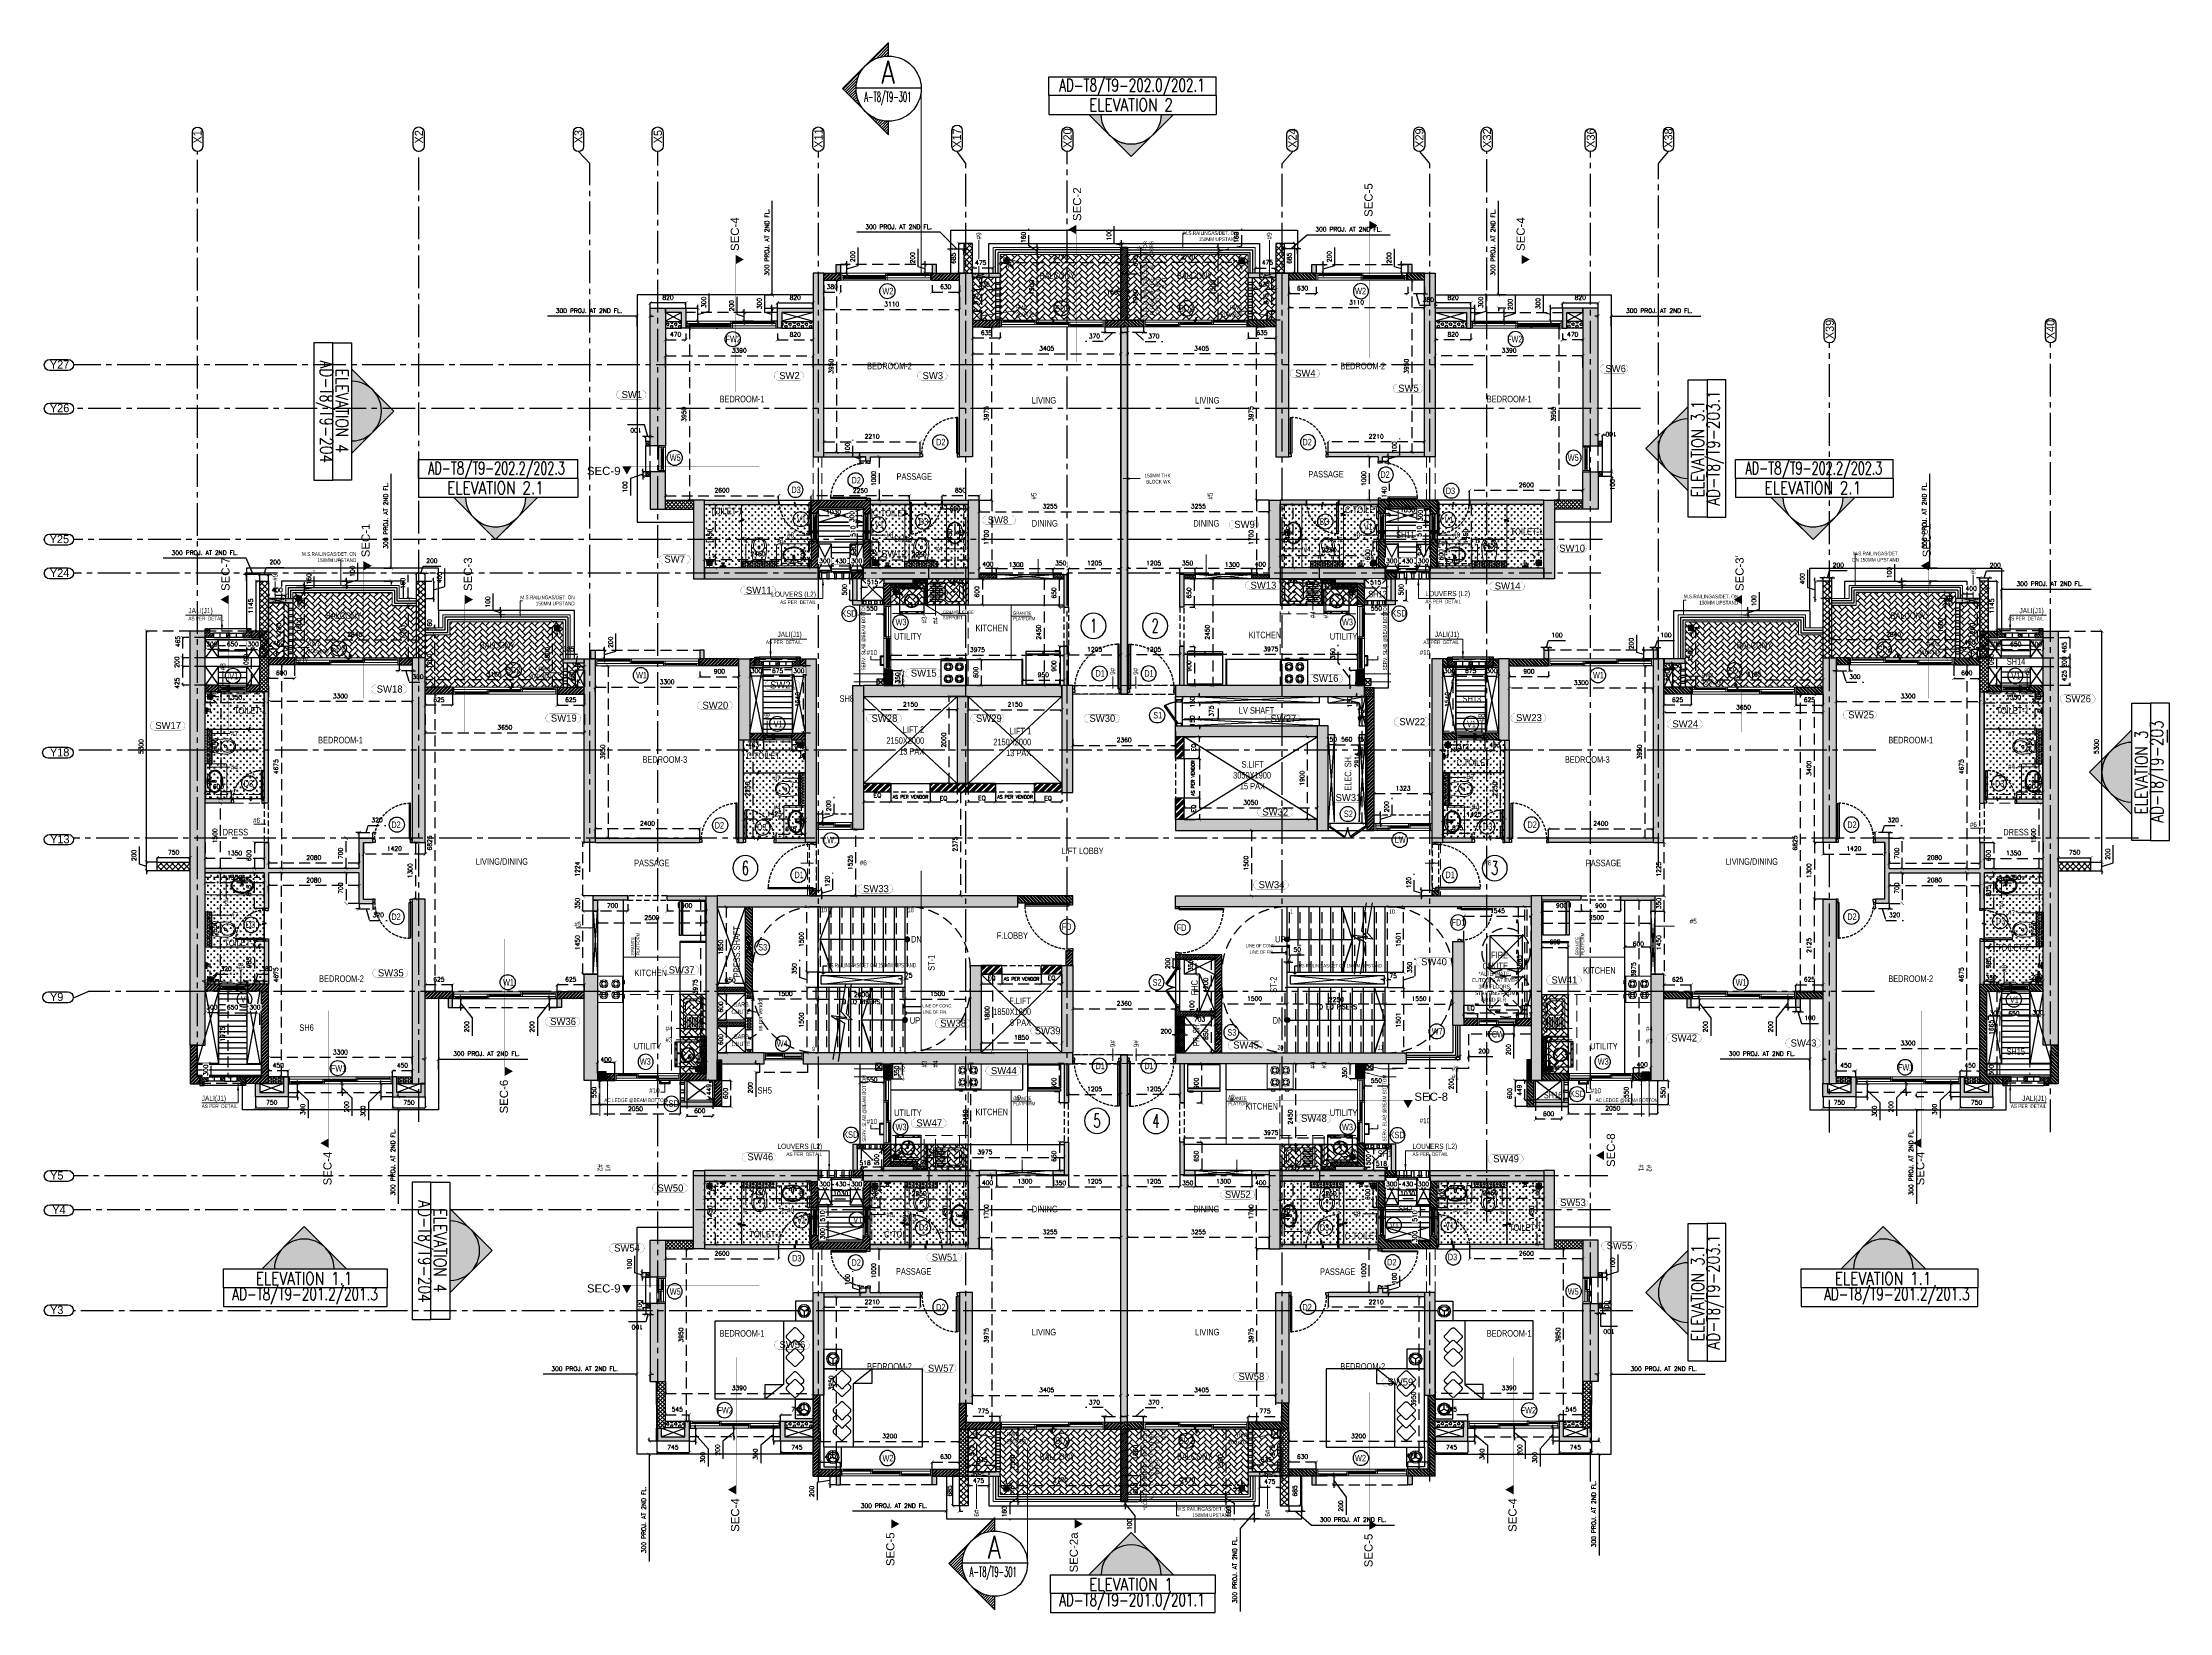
# Model space of a CAD drawing. Header units: millimetres. Extents: x 1124992 to 1258557, y -5767803 to -5695799.
# Drawn here: x 1181448 to 1230264, y -5731814 to -5695799 of the extents above; entities that cross this region are included whole.
import ezdxf
from ezdxf.enums import TextEntityAlignment as Align

# ---------------------------------------------------------------- set-up
doc = ezdxf.new("R2010")
doc.units = ezdxf.units.MM
doc.header["$LTSCALE"] = 1000
doc.header["$MEASUREMENT"] = 0
for name, pattern in [('$1$AUDIT_D_120904163729-0', [0]), ('$36$HIDDEN', [0.375, 0.25, -0.125]), ('$5$AUDIT_D_120904163729-0', [0]), ('$5$HIDDEN', [0.375, 0.25, -0.125]), ('2BHK-A - BACK$0$( Hidden )', [0.375, 0.25, -0.125]), ('2BHK-A - BACK$0$AUDIT_D_120904163729-0', [0]), ('2BHK-A - BACK$0$HIDDEN', [0.375, 0.25, -0.125]), ('2BHK-A - FRONT$0$( Hidden )', [0.375, 0.25, -0.125]), ('2BHK-A - FRONT$0$AUDIT_D_120904163729-0', [0]), ('2BHK-A - FRONT$0$HIDDEN', [0.375, 0.25, -0.125]), ('3BHK-A$0$$1$HIDDEN', [0.375, 0.25, -0.125]), ('3BHK-A$0$( Hidden )', [0.375, 0.25, -0.125]), ('3BHK-A$0$AUDIT_D_120904163729-0', [0]), ('3BHK-A$0$HIDDEN', [0.375, 0.25, -0.125]), ('AUDIT_D_120904163729-0', [0]), ('AUDIT_I_200219181010-91', [0.375, 0.25, -0.125]), ('T8 - TYPICAL FLOOR CORE$0$$0$HIDDEN', [0.375, 0.25, -0.125]), ('T8 - TYPICAL FLOOR CORE$0$( Hidden )', [0.375, 0.25, -0.125]), ('T8 - TYPICAL FLOOR CORE$0$AUDIT_D_120904163729-0', [0]), ('T8 - TYPICAL FLOOR CORE$0$DASHED2', [0.375, 0.25, -0.125]), ('T8 - TYPICAL FLOOR CORE$0$HIDDEN', [0.375, 0.25, -0.125]), ('T8 - TYPICAL FLOOR CORE$0$HIDDEN2', [0.1875, 0.125, -0.0625]), ('T8 - TYPICAL FLOOR CORE$0$T10-TYPICAL FLOOR CORE$0$( Hidden )', [0.375, 0.25, -0.125]), ('T8 - TYPICAL FLOOR CORE$0$T10-TYPICAL FLOOR CORE$0$HIDDEN', [0.375, 0.25, -0.125]), ('T8 - TYPICAL FLOOR CORE$0$T8 - TYPICAL FLOOR CORE$0$HIDDEN2', [0.1875, 0.125, -0.0625]), ('T8 - TYPICAL FLOOR CORE$0$T8 - TYPICAL FLOOR CORE$0$T10-TYPICAL FLOOR CORE$0$HIDDEN', [0.375, 0.25, -0.125]), ('T8(T9 IS SIMILAR) - 1st FLOOR ELEVATION$0$AUDIT_D_120904163729-0', [0]), ('T8(T9 IS SIMILAR) - DIMENSION & TEXTING$0$AUDIT_D_120904163729-0', [0]), ('T8(T9 IS SIMILAR) - DIMENSION & TEXTING$0$HIDDEN', [0.375, 0.25, -0.125]), ('T8(T9 IS SIMILAR) - DIMENSION & TEXTING$0$T8_REFUGE COLUMNS$0$HIDDEN', [0.375, 0.25, -0.125]), ('T8(T9 IS SIMILAR) - TYPICAL FLOOR ELEVATION$0$AUDIT_D_120904163729-0', [0]), ('T8(T9 IS SIMILAR) - TYPICAL FLOOR ELEVATION$0$HIDDEN', [0.375, 0.25, -0.125]), ('T8(T9 IS SIMILAR)$0$$0$HIDDEN', [0.375, 0.25, -0.125]), ('T8(T9 IS SIMILAR)$0$HIDDEN', [0.375, 0.25, -0.125]), ('T8_PROFILE SECTIONS$0$HIDDEN', [0.375, 0.25, -0.125]), ('T8_PROFILE SECTIONS$0$PHANTOM2', [1.25, 0.625, -0.125, 0.125, -0.125, 0.125, -0.125]), ('T8_REFUGE COLUMNS$0$AUDIT_D_120904163729-0', [0]), ('T8_REFUGE COLUMNS$0$CENTER2', [1.125, 0.75, -0.125, 0.125, -0.125])]:
    doc.linetypes.add(name, pattern=pattern)
doc.layers.get('0').update_dxf_attribs({"linetype": 'AUDIT_D_120904163729-0'})
for name, color, linetype in [('$0$A-HATCH -160', 251, '$1$AUDIT_D_120904163729-0'), ('$1$A-DIM', 1, '$5$AUDIT_D_120904163729-0'), ('$21$A-DIMENSIONS', 2, '$36$HIDDEN'), ('2BHK-A - BACK$0$$0$A-Elev Feature-Chajja', 13, 'Continuous'), ('2BHK-A - BACK$0$$0$CUT-OUT', 49, 'Continuous'), ('2BHK-A - BACK$0$A-DECK SUNK 125', 8, 'Continuous'), ('2BHK-A - BACK$0$A-DOOR-FULL', 2, 'Continuous'), ('2BHK-A - BACK$0$A-Elev Feature-Chajja', 13, 'Continuous'), ('2BHK-A - BACK$0$A-HATCH -160', 251, '2BHK-A - BACK$0$AUDIT_D_120904163729-0'), ('2BHK-A - BACK$0$a-KIT FIX', 251, 'Continuous'), ('2BHK-A - BACK$0$A-LINTEL', 5, '2BHK-A - BACK$0$HIDDEN'), ('2BHK-A - BACK$0$A-SERVICES CUTOUT', 8, 'Continuous'), ('2BHK-A - BACK$0$a-tile drop', 3, 'Continuous'), ('2BHK-A - BACK$0$A-TOI SUNK 50MM', 8, 'Continuous'), ('2BHK-A - BACK$0$APT PLANS-typ$0$TILEDROP', 3, 'Continuous'), ('2BHK-A - BACK$0$CUT-OUT', 49, 'Continuous'), ('2BHK-A - BACK$0$ELE 1', 1, 'Continuous'), ('2BHK-A - BACK$0$LEDGE WALL', 5, 'Continuous'), ('2BHK-A - FRONT$0$$0$A-Elev Feature-Chajja', 13, 'Continuous'), ('2BHK-A - FRONT$0$$0$CUT-OUT', 49, 'Continuous'), ('2BHK-A - FRONT$0$$0$ELEV.', 5, 'Continuous'), ('2BHK-A - FRONT$0$$0$LEDGE WALL', 5, 'Continuous'), ('2BHK-A - FRONT$0$2BHK-A - FRONT$0$a-furniture', 8, 'Continuous'), ('2BHK-A - FRONT$0$A-DECK SUNK 125', 8, 'Continuous'), ('2BHK-A - FRONT$0$A-DOOR-FULL', 2, 'Continuous'), ('2BHK-A - FRONT$0$A-Elev Feature-Chajja', 13, 'Continuous'), ('2BHK-A - FRONT$0$A-HATCH -160', 251, '2BHK-A - FRONT$0$AUDIT_D_120904163729-0'), ('2BHK-A - FRONT$0$a-KIT FIX', 251, 'Continuous'), ('2BHK-A - FRONT$0$A-LINTEL', 5, '2BHK-A - FRONT$0$HIDDEN'), ('2BHK-A - FRONT$0$A-SANITARY', 2, 'Continuous'), ('2BHK-A - FRONT$0$A-SERVICES CUTOUT', 8, 'Continuous'), ('2BHK-A - FRONT$0$a-tile drop', 3, 'Continuous'), ('2BHK-A - FRONT$0$A-TOI SUNK 50MM', 8, 'Continuous'), ('2BHK-A - FRONT$0$APT PLANS-typ$0$TILEDROP', 3, 'Continuous'), ('2BHK-A - FRONT$0$CUT-OUT', 49, 'Continuous'), ('2BHK-A - FRONT$0$ELE 1', 1, 'Continuous'), ('2BHK-A - FRONT$0$ELEV.', 5, 'Continuous'), ('2BHK-A - FRONT$0$LEDGE WALL', 5, 'Continuous'), ('3BHK-A$0$$0$A-DOOR-FULL', 2, 'Continuous'), ('3BHK-A$0$$0$a-KIT FIX', 251, 'Continuous'), ('3BHK-A$0$$0$A-SERVICES CUTOUT', 8, 'Continuous'), ('3BHK-A$0$$1$A-Elev Feature-Chajja', 13, 'Continuous'), ('3BHK-A$0$$1$CUT-OUT', 49, 'Continuous'), ('3BHK-A$0$$1$ELEV.', 5, 'Continuous'), ('3BHK-A$0$$1$LEDGE WALL', 5, 'Continuous'), ('3BHK-A$0$A-DECK SUNK 125', 8, 'Continuous'), ('3BHK-A$0$A-DOOR-FULL', 2, 'Continuous'), ('3BHK-A$0$A-Elev Feature-Chajja', 13, 'Continuous'), ('3BHK-A$0$A-HATCH -160', 251, '3BHK-A$0$AUDIT_D_120904163729-0'), ('3BHK-A$0$A-SANITARY', 2, 'Continuous'), ('3BHK-A$0$a-tile drop', 3, 'Continuous'), ('3BHK-A$0$A-TOI SUNK 50MM', 8, 'Continuous'), ('3BHK-A$0$A_win no.', 170, 'Continuous'), ('3BHK-A$0$APT PLANS-typ$0$TILEDROP', 3, 'Continuous'), ('3BHK-A$0$CUT-OUT', 49, 'Continuous'), ('3BHK-A$0$ELE 1', 1, 'Continuous'), ('3BHK-A$0$ELEV.', 5, 'Continuous'), ('3BHK-A$0$LEDGE WALL', 5, 'Continuous'), ('A_dim', 1, 'Continuous'), ('detail dim', 30, 'AUDIT_I_200219181010-91'), ('T8 - TYPICAL FLOOR CORE$0$a-beam 2', 50, 'Continuous'), ('T8 - TYPICAL FLOOR CORE$0$A-DIMENSIONS', 2, 'T8 - TYPICAL FLOOR CORE$0$HIDDEN'), ('T8 - TYPICAL FLOOR CORE$0$A-DOOR', 1, 'Continuous'), ('T8 - TYPICAL FLOOR CORE$0$A-DOOR-FULL', 2, 'Continuous'), ('T8 - TYPICAL FLOOR CORE$0$A-FINISHED STAIRS', 1, 'Continuous'), ('T8 - TYPICAL FLOOR CORE$0$A-FLAT NOS.', 7, 'Continuous'), ('T8 - TYPICAL FLOOR CORE$0$A-HATCH -160', 251, 'T8 - TYPICAL FLOOR CORE$0$AUDIT_D_120904163729-0'), ('T8 - TYPICAL FLOOR CORE$0$A-RSP DOOR NO', 4, 'Continuous'), ('T8 - TYPICAL FLOOR CORE$0$A-SLAB SUNK-AC LEDGES', 251, 'T8 - TYPICAL FLOOR CORE$0$HIDDEN'), ('T8 - TYPICAL FLOOR CORE$0$A-UNFINISHED STAIRS', 30, 'T8 - TYPICAL FLOOR CORE$0$DASHED2'), ('T8 - TYPICAL FLOOR CORE$0$A_rail', 253, 'Continuous'), ('T8 - TYPICAL FLOOR CORE$0$B-AR-ANNO-E DECK FLOOR$0$a-text', 4, 'Continuous'), ('T8 - TYPICAL FLOOR CORE$0$BEAM', 5, 'T8 - TYPICAL FLOOR CORE$0$HIDDEN'), ('T8 - TYPICAL FLOOR CORE$0$CUT-OUT', 49, 'Continuous'), ('T8 - TYPICAL FLOOR CORE$0$HATCH', 8, 'Continuous'), ('T8 - TYPICAL FLOOR CORE$0$STAIRS', 1, 'Continuous'), ('T8 - TYPICAL FLOOR CORE$0$STRUC DIM', 30, 'Continuous'), ('T8 - TYPICAL FLOOR CORE$0$T10-TYPICAL FLOOR CORE$0$a-beam 2', 50, 'Continuous'), ('T8 - TYPICAL FLOOR CORE$0$T10-TYPICAL FLOOR CORE$0$A-SLAB SUNK-AC LEDGES', 251, 'T8 - TYPICAL FLOOR CORE$0$T10-TYPICAL FLOOR CORE$0$HIDDEN'), ('T8 - TYPICAL FLOOR CORE$0$T10-TYPICAL FLOOR CORE$0$CUT-OUT', 49, 'Continuous'), ('T8 - TYPICAL FLOOR CORE$0$T8 - TYPICAL FLOOR CORE$0$A-DOOR', 1, 'Continuous'), ('T8 - TYPICAL FLOOR CORE$0$T8 - TYPICAL FLOOR CORE$0$CUT-OUT', 49, 'Continuous'), ('T8 - TYPICAL FLOOR CORE$0$T8 - TYPICAL FLOOR CORE$0$T10-TYPICAL FLOOR CORE$0$A-SLAB SUNK-AC LEDGES', 251, 'T8 - TYPICAL FLOOR CORE$0$T8 - TYPICAL FLOOR CORE$0$T10-TYPICAL FLOOR CORE$0$HIDDEN'), ('T8 - TYPICAL FLOOR CORE$0$T8 - TYPICAL FLOOR CORE$0$Typical floor plan-$0$$0$A2-TYPICAL$0$a-door', 1, 'Continuous'), ('T8 - TYPICAL FLOOR CORE$0$Typical floor plan-$0$$0$A2-TYPICAL$0$a-door', 1, 'Continuous'), ('T8 - TYPICAL FLOOR CORE$1$a-window-no', 125, 'Continuous'), ('T8 - TYPICAL FLOOR CORE$1$T8 - TYPICAL FLOOR CORE$0$a-window-no', 125, 'Continuous'), ('T8(T9 IS SIMILAR) - 1st FLOOR ELEVATION$0$A-WALL-FEATURES', 110, 'T8(T9 IS SIMILAR) - 1st FLOOR ELEVATION$0$AUDIT_D_120904163729-0'), ('T8(T9 IS SIMILAR) - DIMENSION & TEXTING$0$A-DIMENSIONS', 2, 'T8(T9 IS SIMILAR) - DIMENSION & TEXTING$0$HIDDEN'), ('T8(T9 IS SIMILAR) - DIMENSION & TEXTING$0$A-RWS NOS.', 1, 'T8(T9 IS SIMILAR) - DIMENSION & TEXTING$0$AUDIT_D_120904163729-0'), ('T8(T9 IS SIMILAR) - DIMENSION & TEXTING$0$T8_REFUGE COLUMNS$0$a-section line', 92, 'Continuous'), ('T8(T9 IS SIMILAR) - DIMENSION & TEXTING$0$T8_REFUGE COLUMNS$0$SECTSYMBOL', 3, 'Continuous'), ('T8(T9 IS SIMILAR) - DIMENSION & TEXTING$0$T8_REFUGE COLUMNS$0$TEXTB', 2, 'Continuous'), ('T8(T9 IS SIMILAR) - DIMENSION & TEXTING$1$a-window-no', 125, 'Continuous'), ('T8(T9 IS SIMILAR) - TYPICAL FLOOR ELEVATION$0$A-DIM', 1, 'T8(T9 IS SIMILAR) - TYPICAL FLOOR ELEVATION$0$AUDIT_D_120904163729-0'), ('T8(T9 IS SIMILAR) - TYPICAL FLOOR ELEVATION$0$A-WALL HATCH', 252, 'T8(T9 IS SIMILAR) - TYPICAL FLOOR ELEVATION$0$AUDIT_D_120904163729-0'), ('T8(T9 IS SIMILAR) - TYPICAL FLOOR ELEVATION$0$A-WALL-FEATURES', 6, 'T8(T9 IS SIMILAR) - TYPICAL FLOOR ELEVATION$0$AUDIT_D_120904163729-0'), ('T8_PROFILE SECTIONS$0$A-PROFILE SECTIONS', 81, 'T8_PROFILE SECTIONS$0$PHANTOM2'), ('T8_REFUGE COLUMNS$0$A-CENTERLINE', 193, 'T8_REFUGE COLUMNS$0$CENTER2'), ('T8_REFUGE COLUMNS$0$A-COLUMN GRID NUMBERING', 4, 'T8_REFUGE COLUMNS$0$AUDIT_D_120904163729-0'), ('T8_REFUGE COLUMNS$0$A-RCC COLS', 3, 'Continuous'), ('T8_REFUGE COLUMNS$0$A-SHEAR WALL THICKENING', 3, 'Continuous'), ('T8_REFUGE COLUMNS$0$SECTSYMBOL', 3, 'Continuous'), ('T8_TYPICAL COLUMNS$0$A-RCC COLS', 3, 'Continuous'), ('T8_TYPICAL COLUMNS$1$A-SHEAR WALL THICKENING', 3, 'Continuous')]:
    doc.layers.add(name, color=color, linetype=linetype)
for name, color, linetype, lineweight in [('2BHK-A - BACK$0$$0$a-TOI-fixtures', 251, 'Continuous', 0), ('2BHK-A - BACK$0$$0$A-WALL- 160', 6, 'Continuous', 30), ('2BHK-A - BACK$0$a-TOI-fixtures', 251, 'Continuous', 0), ('2BHK-A - BACK$0$A-WALL- 160', 6, 'Continuous', 30), ('2BHK-A - BACK$0$Ele', 8, 'Continuous', 15), ('2BHK-A - BACK$0$Ventilator', 5, 'Continuous', 0), ('2BHK-A - BACK$0$Window', 4, 'Continuous', 20), ('2BHK-A - FRONT$0$$0$a-TOI-fixtures', 251, 'Continuous', 0), ('2BHK-A - FRONT$0$$0$A-WALL- 160', 6, 'Continuous', 30), ('2BHK-A - FRONT$0$$0$Ele', 8, 'Continuous', 15), ('2BHK-A - FRONT$0$a-TOI-fixtures', 251, 'Continuous', 0), ('2BHK-A - FRONT$0$A-WALL- 160', 6, 'Continuous', 30), ('2BHK-A - FRONT$0$Ele', 8, 'Continuous', 15), ('2BHK-A - FRONT$0$Ventilator', 5, 'Continuous', 0), ('2BHK-A - FRONT$0$Window', 4, 'Continuous', 20), ('3BHK-A$0$$0$Window', 4, 'Continuous', 20), ('3BHK-A$0$$1$a-TOI-fixtures', 251, 'Continuous', 0), ('3BHK-A$0$$1$A-WALL- 160', 6, 'Continuous', 30), ('3BHK-A$0$a-TOI-fixtures', 251, 'Continuous', 0), ('3BHK-A$0$A-WALL- 160', 6, 'Continuous', 30), ('3BHK-A$0$D&W', 8, 'Continuous', 25), ('3BHK-A$0$Ele', 8, 'Continuous', 15), ('3BHK-A$0$Ventilator', 5, 'Continuous', 0), ('3BHK-A$0$Window', 4, 'Continuous', 20), ('T8 - TYPICAL FLOOR CORE$0$A-WALL- 160', 6, 'Continuous', 30), ('T8 - TYPICAL FLOOR CORE$0$D&W', 8, 'Continuous', 25), ('T8 - TYPICAL FLOOR CORE$0$T10-TYPICAL FLOOR CORE$0$A-WALL- 160', 6, 'Continuous', 30), ('T8 - TYPICAL FLOOR CORE$0$T10-TYPICAL FLOOR CORE$0$D&W', 8, 'Continuous', 25), ('T8 - TYPICAL FLOOR CORE$0$T10-TYPICAL FLOOR CORE$0$Window', 4, 'Continuous', 20), ('T8 - TYPICAL FLOOR CORE$0$T8 - TYPICAL FLOOR CORE$0$A-WALL- 160', 6, 'Continuous', 30), ('T8 - TYPICAL FLOOR CORE$0$T8 - TYPICAL FLOOR CORE$0$D&W', 8, 'Continuous', 25), ('T8 - TYPICAL FLOOR CORE$0$T8 - TYPICAL FLOOR CORE$1$a-Text', 4, 'Continuous', 0), ('T8 - TYPICAL FLOOR CORE$0$Window', 4, 'Continuous', 20), ('T8 - TYPICAL FLOOR CORE$1$a-Text', 4, 'Continuous', 0), ('T8(T9 IS SIMILAR) - DIMENSION & TEXTING$0$a-Text', 4, 'Continuous', 0), ('T8(T9 IS SIMILAR) - DIMENSION & TEXTING$0$R0-18-10-2014-T1-1st Podium Floor Plan$0$Text', 2, 'Continuous', 0), ('T8(T9 IS SIMILAR) - DIMENSION & TEXTING$0$T8 - TYPICAL FLOOR CORE$0$$1$a-Text', 4, 'Continuous', 0), ('T8(T9 IS SIMILAR) - DIMENSION & TEXTING$0$T8 - TYPICAL FLOOR CORE$0$a-Text', 4, 'Continuous', 0), ('T8(T9 IS SIMILAR) - TYPICAL FLOOR ELEVATION$0$ELE-1', 4, 'Continuous', 30), ('T8(T9 IS SIMILAR)$0$D&W', 8, 'Continuous', 25), ('T8(T9 IS SIMILAR)$0$SCPL BEAM', 191, 'T8(T9 IS SIMILAR)$0$$0$HIDDEN', 13), ('T8_REFUGE COLUMNS$0$A-COLUMN NO size reduce', 81, 'Continuous', 25)]:
    doc.layers.add(name, color=color, linetype=linetype, lineweight=lineweight)
doc.layers.add('T8_REFUGE COLUMNS$1$COL-HATCH', color=7, linetype='Continuous', lineweight=25, true_color=0xa3a3a3)
doc.layers.add('T8_TYPICAL COLUMNS$1$$0$COL-HATCH', color=7, linetype='Continuous', lineweight=25, true_color=0xa3a3a3)
doc.styles.add('$6$Romans 1', font='romans.shx', dxfattribs={"height": 100})
doc.styles.add('2BHK-A - BACK$0$Romans 1', font='romans.shx', dxfattribs={"height": 100})
doc.styles.add('2BHK-A - FRONT$0$Romans 1', font='romans.shx', dxfattribs={"height": 100})
doc.styles.add('3BHK-A$0$Romans 1', font='romans.shx', dxfattribs={"height": 100})
doc.styles.add('T8 - TYPICAL FLOOR CORE$0$DIM150', font='SIMPLEX.shx', dxfattribs={"width": 0.6})
doc.styles.add('T8 - TYPICAL FLOOR CORE$0$Romans 1', font='romans.shx', dxfattribs={"height": 100})
doc.styles.add('T8 - TYPICAL FLOOR CORE$0$T8 - TYPICAL FLOOR CORE$1$ARIAL ARROW', font='swisscl.ttf')
doc.styles.add('T8 - TYPICAL FLOOR CORE$1$ARIAL ARROW', font='swisscl.ttf')
doc.styles.add('T8 - TYPICAL FLOOR CORE$1$LODHA STANDERD', font='sanss___.ttf')
doc.styles.add('T8 - TYPICAL FLOOR CORE$1$T8 - TYPICAL FLOOR CORE$0$LODHA STANDERD', font='sanss___.ttf')
doc.styles.add('T8(T9 IS SIMILAR) - DIMENSION & TEXTING$0$ARIAL ARROW', font='swisscl.ttf')
doc.styles.add('T8(T9 IS SIMILAR) - DIMENSION & TEXTING$0$Romans 1', font='romans.shx', dxfattribs={"height": 100})
doc.styles.add('T8(T9 IS SIMILAR) - DIMENSION & TEXTING$0$T8 - TYPICAL FLOOR CORE$0$$1$ARIAL ARROW', font='swisscl.ttf')
doc.styles.add('T8(T9 IS SIMILAR) - DIMENSION & TEXTING$0$T8 - TYPICAL FLOOR CORE$0$ARIAL ARROW', font='swisscl.ttf')
doc.styles.add('T8(T9 IS SIMILAR) - DIMENSION & TEXTING$0$T8_REFUGE COLUMNS$0$ROMANS', font='romans.shx', dxfattribs={"width": 0.75})
doc.styles.add('T8(T9 IS SIMILAR) - DIMENSION & TEXTING$0$T8_REFUGE COLUMNS$0$TEXT1', font='simplex.shx', dxfattribs={"width": 0.8})
doc.styles.add('T8(T9 IS SIMILAR) - DIMENSION & TEXTING$0$Tahoma', font='tahoma.ttf')
doc.styles.add('T8(T9 IS SIMILAR) - DIMENSION & TEXTING$1$LODHA STANDERD', font='sanss___.ttf')
doc.styles.add('T8(T9 IS SIMILAR) - TYPICAL FLOOR ELEVATION$0$Romans 1', font='romans.shx', dxfattribs={"height": 100})
doc.styles.add('T8_PROFILE SECTIONS$0$arial', font='sanss___.ttf')
doc.styles.add('T8_REFUGE COLUMNS$0$STANDARD', font='GOTHIC.TTF')
doc.styles.add('TEXT1', font='simplex.shx', dxfattribs={"width": 0.85})
doc.dimstyles.new('$2$ALPINE S', dxfattribs={"dimscale": 0, "dimtxt": 100, "dimasz": 75, "dimexe": 0, "dimexo": 0, "dimgap": 75, "dimtad": 1, "dimdec": 0, "dimzin": 0, "dimdsep": 46, "dimtxsty": '$6$Romans 1', "dimblk": '$6$_ArchTick', "dimcen": 0.09, "dimclrd": 256, "dimclre": 256, "dimclrt": 7, "dimadec": 0, "dimazin": 0, "dimtfac": 1, "dimtdec": 0, "dimtofl": 0, "dimtmove": 1, "dimatfit": 0, "dimldrblk": '$2$_Open90', "dimfxl": 1, "dimtolj": 1, "dimtzin": 0, "dimarcsym": 0})
doc.dimstyles.new('2BHK-A - BACK$0$ALPINE S', dxfattribs={"dimscale": 0, "dimtxt": 100, "dimasz": 75, "dimexe": 0, "dimexo": 0, "dimgap": 75, "dimtad": 1, "dimdec": 0, "dimzin": 0, "dimdsep": 46, "dimtxsty": '2BHK-A - BACK$0$Romans 1', "dimblk": '2BHK-A - BACK$0$_ArchTick', "dimcen": 0.09, "dimclrd": 256, "dimclre": 256, "dimclrt": 7, "dimadec": 0, "dimazin": 0, "dimtfac": 1, "dimtdec": 0, "dimtofl": 0, "dimtmove": 1, "dimatfit": 0, "dimldrblk": '2BHK-A - BACK$0$_Open90', "dimfxl": 1, "dimtolj": 1, "dimtzin": 0, "dimarcsym": 0})
doc.dimstyles.new('2BHK-A - FRONT$0$ALPINE S', dxfattribs={"dimscale": 0, "dimtxt": 100, "dimasz": 75, "dimexe": 0, "dimexo": 0, "dimgap": 75, "dimtad": 1, "dimdec": 0, "dimzin": 0, "dimdsep": 46, "dimtxsty": '2BHK-A - FRONT$0$Romans 1', "dimblk": '2BHK-A - FRONT$0$_ArchTick', "dimcen": 0.09, "dimclrd": 256, "dimclre": 256, "dimclrt": 7, "dimadec": 0, "dimazin": 0, "dimtfac": 1, "dimtdec": 0, "dimtofl": 0, "dimtmove": 1, "dimatfit": 0, "dimldrblk": '2BHK-A - FRONT$0$_Open90', "dimfxl": 1, "dimtolj": 1, "dimtzin": 0, "dimarcsym": 0})
doc.dimstyles.new('3BHK-A$0$ALPINE S', dxfattribs={"dimscale": 0, "dimtxt": 100, "dimasz": 75, "dimexe": 0, "dimexo": 0, "dimgap": 75, "dimtad": 1, "dimdec": 0, "dimzin": 0, "dimdsep": 46, "dimtxsty": '3BHK-A$0$Romans 1', "dimblk": '3BHK-A$0$_ArchTick', "dimcen": 0.09, "dimclrd": 256, "dimclre": 256, "dimclrt": 7, "dimadec": 0, "dimazin": 0, "dimtfac": 1, "dimtdec": 0, "dimtofl": 0, "dimtmove": 1, "dimatfit": 0, "dimldrblk": '3BHK-A$0$_Open90', "dimfxl": 1, "dimtolj": 1, "dimtzin": 0, "dimarcsym": 0})
doc.dimstyles.new('dim 20', dxfattribs={"dimtxt": 40, "dimasz": 20, "dimexe": 0.01, "dimexo": 0, "dimgap": 0.05, "dimtad": 1, "dimdec": 0, "dimzin": 9, "dimdsep": 46, "dimtxsty": 'TEXT1', "dimblk": 'ARCHTICK', "dimcen": 1, "dimdle": 0.015, "dimclrd": 8, "dimclre": 251, "dimclrt": 2, "dimadec": 0, "dimazin": 0, "dimtfac": 1, "dimtdec": 0, "dimtmove": 2, "dimatfit": 3, "dimldrblk": 'DOT', "dimfxl": 1, "dimlwd": -1, "dimarcsym": 0})
doc.dimstyles.new('T8 - TYPICAL FLOOR CORE$0$ALPINE S', dxfattribs={"dimscale": 0, "dimtxt": 100, "dimasz": 75, "dimexe": 0, "dimexo": 0, "dimgap": 75, "dimtad": 1, "dimdec": 0, "dimzin": 0, "dimdsep": 46, "dimtxsty": 'T8 - TYPICAL FLOOR CORE$0$Romans 1', "dimblk": 'T8 - TYPICAL FLOOR CORE$0$_ArchTick', "dimcen": 0.09, "dimclrd": 256, "dimclre": 256, "dimclrt": 7, "dimadec": 0, "dimazin": 0, "dimtfac": 1, "dimtdec": 0, "dimtofl": 0, "dimtmove": 1, "dimatfit": 0, "dimldrblk": 'T8 - TYPICAL FLOOR CORE$0$_Open90', "dimfxl": 1, "dimtolj": 1, "dimtzin": 0, "dimarcsym": 0})
doc.dimstyles.new('T8(T9 IS SIMILAR) - DIMENSION & TEXTING$0$ALPINE S', dxfattribs={"dimscale": 0, "dimtxt": 100, "dimasz": 75, "dimexe": 0, "dimexo": 0, "dimgap": 75, "dimtad": 1, "dimdec": 0, "dimzin": 0, "dimdsep": 46, "dimtxsty": 'T8(T9 IS SIMILAR) - DIMENSION & TEXTING$0$Romans 1', "dimblk": 'T8(T9 IS SIMILAR) - DIMENSION & TEXTING$0$_ArchTick', "dimcen": 0.09, "dimclrd": 256, "dimclre": 256, "dimclrt": 7, "dimadec": 0, "dimazin": 0, "dimtfac": 1, "dimtdec": 0, "dimtofl": 0, "dimtmove": 1, "dimatfit": 0, "dimldrblk": 'T8(T9 IS SIMILAR) - DIMENSION & TEXTING$0$_Open90', "dimfxl": 1, "dimtolj": 1, "dimtzin": 0, "dimarcsym": 0})
doc.dimstyles.new('T8(T9 IS SIMILAR) - DIMENSION & TEXTING$0$SAMATA STD', dxfattribs={"dimtxt": 100, "dimasz": 50, "dimexe": 50, "dimexo": 50, "dimgap": 10, "dimtad": 0, "dimdec": 0, "dimrnd": 5, "dimzin": 0, "dimdsep": 46, "dimtxsty": 'T8(T9 IS SIMILAR) - DIMENSION & TEXTING$0$Tahoma', "dimblk": 'T8(T9 IS SIMILAR) - DIMENSION & TEXTING$0$_Origin2', "dimcen": -50, "dimdle": 50, "dimclrd": 7, "dimclre": 7, "dimclrt": 7, "dimadec": 0, "dimazin": 0, "dimtfac": 1, "dimtdec": 0, "dimtmove": 1, "dimatfit": 3, "dimfxl": 150, "dimtfill": 1, "dimtolj": 1, "dimtzin": 0, "dimlwd": -1, "dimlwe": -1, "dimarcsym": 0})
doc.dimstyles.new('T8(T9 IS SIMILAR) - TYPICAL FLOOR ELEVATION$0$ALPINE S', dxfattribs={"dimscale": 0, "dimtxt": 100, "dimasz": 75, "dimexe": 0, "dimexo": 0, "dimgap": 75, "dimtad": 1, "dimdec": 0, "dimzin": 0, "dimdsep": 46, "dimtxsty": 'T8(T9 IS SIMILAR) - TYPICAL FLOOR ELEVATION$0$Romans 1', "dimblk": 'T8(T9 IS SIMILAR) - TYPICAL FLOOR ELEVATION$0$_ArchTick', "dimcen": 0.09, "dimclrd": 256, "dimclre": 256, "dimclrt": 7, "dimadec": 0, "dimazin": 0, "dimtfac": 1, "dimtdec": 0, "dimtofl": 0, "dimtmove": 1, "dimatfit": 0, "dimldrblk": 'T8(T9 IS SIMILAR) - TYPICAL FLOOR ELEVATION$0$_Open90', "dimfxl": 1, "dimtolj": 1, "dimtzin": 0, "dimarcsym": 0})
pattern_1 = [(135, (-851695.914, 5365039.183), (-7.954951288, -7.954951288), [])]
pattern_2 = [(9e-15, (-0.65, 1286.84), (75, 75), [37.5, -112.5]), (90, (18.1, 1268.09), (-75, 75), [37.5, -112.5])]
pattern_3 = [(45, (-789896.981, 5385770.066), (-14.142135624, 14.142135624), []), (135, (-789896.981, 5385770.066), (-14.142135624, -14.142135624), [])]
pattern_4 = [(45, (-0.65, 1285.594), (-39.77475644, 39.77475644), []), (45, (25.864, 1285.594), (-39.77475644, 39.77475644), [])]
pattern_5 = [(0, (0, 0), (31.25, 31.25), [31.25, -31.25]), (90, (31.25, 0), (-31.25, 31.25), [31.25, -31.25])]
pattern_6 = [(9e-15, (7e-09, 0), (31.25, 31.25), [31.25, -31.25]), (90, (31.25, 0), (-31.25, 31.25), [31.25, -31.25])]

# ---------------------------------------------------------------- blocks, each defined once
blk = doc.blocks.new('T8(T9 IS SIMILAR) - DIMENSION & TEXTING$0$_Origin2')
at = {"color": 0, "linetype": 'ByBlock', "lineweight": -2}
blk.add_line((-0.5, 0), (-1, 0), dxfattribs=at)
for radius in [0.5, 0.25]:
    blk.add_circle((0, 0), radius, dxfattribs=at)
blk = doc.blocks.new('T8(T9 IS SIMILAR) - DIMENSION & TEXTING$1$WINDOW TAG')
at = {"layer": 'T8(T9 IS SIMILAR) - DIMENSION & TEXTING$1$a-window-no'}
blk.add_circle((0, 0), 174, dxfattribs=at)
at = {"layer": 'T8(T9 IS SIMILAR) - DIMENSION & TEXTING$1$a-window-no', "style": 'T8(T9 IS SIMILAR) - DIMENSION & TEXTING$1$LODHA STANDERD'}
blk.add_attdef('WINDOW', text='', height=150, dxfattribs=at).set_placement((11, 3), align=Align.MIDDLE_CENTER)
blk = doc.blocks.new('T8(T9 IS SIMILAR) - DIMENSION & TEXTING$0$_ArchTick')
at = {"color": 0, "linetype": 'ByBlock', "const_width": 0.15}
blk.add_lwpolyline([(-0.5, -0.5), (0.5, 0.5)], dxfattribs=at)
blk = doc.blocks.new('*D525')
at = {"layer": 'T8(T9 IS SIMILAR) - DIMENSION & TEXTING$0$A-DIMENSIONS', "linetype": 'T8(T9 IS SIMILAR) - DIMENSION & TEXTING$0$HIDDEN', "lineweight": -2, "transparency": 16777216}
for p, q in [((1204992, -5719999), (1204992, -5719930)), ((1206197, -5719999), (1206197, -5719930))]:
    blk.add_line(p, q, dxfattribs=at)
at = {"layer": 'T8(T9 IS SIMILAR) - DIMENSION & TEXTING$0$A-DIMENSIONS', "lineweight": -2, "transparency": 16777216}
blk.add_line((1204992, -5719930), (1206197, -5719930), dxfattribs=at)
at = {"layer": 'T8(T9 IS SIMILAR) - DIMENSION & TEXTING$0$A-DIMENSIONS', "linetype": 'ByBlock', "lineweight": -2, "transparency": 16777216, "xscale": 75, "yscale": 75, "zscale": 75, "rotation": 180}
blk.add_blockref('T8(T9 IS SIMILAR) - DIMENSION & TEXTING$0$_ArchTick', (1204992, -5719930), dxfattribs=at)
at = {"layer": 'T8(T9 IS SIMILAR) - DIMENSION & TEXTING$0$A-DIMENSIONS', "linetype": 'ByBlock', "lineweight": -2, "transparency": 16777216, "xscale": 75, "yscale": 75, "zscale": 75}
blk.add_blockref('T8(T9 IS SIMILAR) - DIMENSION & TEXTING$0$_ArchTick', (1206197, -5719930), dxfattribs=at)
at = {"layer": 'T8(T9 IS SIMILAR) - DIMENSION & TEXTING$0$A-DIMENSIONS', "color": 7, "linetype": 'ByBlock', "transparency": 16777216, "insert": (1205595, -5719805), "char_height": 100, "attachment_point": 5, "style": 'T8(T9 IS SIMILAR) - DIMENSION & TEXTING$0$Romans 1'}
blk.add_mtext('\\A1;1205', dxfattribs=at)
blk = doc.blocks.new('T8(T9 IS SIMILAR) - DIMENSION & TEXTING$0$_Open90')
at = {"color": 0, "linetype": 'ByBlock', "lineweight": -2}
for p, q in [((0, 0), (-1, 0)), ((-0.5, 0.5), (0, 0)), ((0, 0), (-0.5, -0.5))]:
    blk.add_line(p, q, dxfattribs=at)
blk = doc.blocks.new('*D526')
at = {"layer": 'T8(T9 IS SIMILAR) - DIMENSION & TEXTING$0$A-DIMENSIONS', "linetype": 'T8(T9 IS SIMILAR) - DIMENSION & TEXTING$0$HIDDEN', "lineweight": -2, "transparency": 16777216}
for p, q in [((1204892, -5719224), (1204785, -5719224)), ((1204892, -5720124), (1204785, -5720124))]:
    blk.add_line(p, q, dxfattribs=at)
at = {"layer": 'T8(T9 IS SIMILAR) - DIMENSION & TEXTING$0$A-DIMENSIONS', "lineweight": -2, "transparency": 16777216}
blk.add_line((1204785, -5720124), (1204785, -5719224), dxfattribs=at)
at = {"layer": 'T8(T9 IS SIMILAR) - DIMENSION & TEXTING$0$A-DIMENSIONS', "linetype": 'ByBlock', "lineweight": -2, "transparency": 16777216, "xscale": 75, "yscale": 75, "zscale": 75}
for p, rotation in [((1204785, -5719224), 90), ((1204785, -5720124), 270)]:
    blk.add_blockref('T8(T9 IS SIMILAR) - DIMENSION & TEXTING$0$_ArchTick', p, dxfattribs=dict(at, rotation=rotation))
at = {"layer": 'T8(T9 IS SIMILAR) - DIMENSION & TEXTING$0$A-DIMENSIONS', "color": 7, "linetype": 'ByBlock', "transparency": 16777216, "insert": (1204660, -5719674), "char_height": 100, "attachment_point": 5, "rotation": 90, "style": 'T8(T9 IS SIMILAR) - DIMENSION & TEXTING$0$Romans 1'}
blk.add_mtext('\\A1;900', dxfattribs=at)
blk = doc.blocks.new('*D527')
at = {"layer": 'T8(T9 IS SIMILAR) - DIMENSION & TEXTING$0$A-DIMENSIONS', "linetype": 'T8(T9 IS SIMILAR) - DIMENSION & TEXTING$0$HIDDEN', "lineweight": -2, "transparency": 16777216}
for p, q in [((1204892, -5721024), (1204785, -5721024)), ((1204892, -5721674), (1204785, -5721674))]:
    blk.add_line(p, q, dxfattribs=at)
at = {"layer": 'T8(T9 IS SIMILAR) - DIMENSION & TEXTING$0$A-DIMENSIONS', "lineweight": -2, "transparency": 16777216}
blk.add_line((1204785, -5721024), (1204785, -5721674), dxfattribs=at)
at = {"layer": 'T8(T9 IS SIMILAR) - DIMENSION & TEXTING$0$A-DIMENSIONS', "linetype": 'ByBlock', "lineweight": -2, "transparency": 16777216, "xscale": 75, "yscale": 75, "zscale": 75}
for p, rotation in [((1204785, -5721024), 90), ((1204785, -5721674), 270)]:
    blk.add_blockref('T8(T9 IS SIMILAR) - DIMENSION & TEXTING$0$_ArchTick', p, dxfattribs=dict(at, rotation=rotation))
at = {"layer": 'T8(T9 IS SIMILAR) - DIMENSION & TEXTING$0$A-DIMENSIONS', "color": 7, "linetype": 'ByBlock', "transparency": 16777216, "insert": (1204660, -5721349), "char_height": 100, "attachment_point": 5, "rotation": 90, "style": 'T8(T9 IS SIMILAR) - DIMENSION & TEXTING$0$Romans 1'}
blk.add_mtext('\\A1;650', dxfattribs=at)
blk = doc.blocks.new('*D528')
at = {"layer": 'T8(T9 IS SIMILAR) - DIMENSION & TEXTING$0$A-DIMENSIONS', "linetype": 'T8(T9 IS SIMILAR) - DIMENSION & TEXTING$0$HIDDEN', "lineweight": -2, "transparency": 16777216}
for p, q in [((1200917, -5721251), (1200917, -5721374)), ((1204892, -5721251), (1204892, -5721374))]:
    blk.add_line(p, q, dxfattribs=at)
at = {"layer": 'T8(T9 IS SIMILAR) - DIMENSION & TEXTING$0$A-DIMENSIONS', "lineweight": -2, "transparency": 16777216}
blk.add_line((1200917, -5721374), (1204892, -5721374), dxfattribs=at)
at = {"layer": 'T8(T9 IS SIMILAR) - DIMENSION & TEXTING$0$A-DIMENSIONS', "linetype": 'ByBlock', "lineweight": -2, "transparency": 16777216, "xscale": 75, "yscale": 75, "zscale": 75, "rotation": 180}
blk.add_blockref('T8(T9 IS SIMILAR) - DIMENSION & TEXTING$0$_ArchTick', (1200917, -5721374), dxfattribs=at)
at = {"layer": 'T8(T9 IS SIMILAR) - DIMENSION & TEXTING$0$A-DIMENSIONS', "linetype": 'ByBlock', "lineweight": -2, "transparency": 16777216, "xscale": 75, "yscale": 75, "zscale": 75}
blk.add_blockref('T8(T9 IS SIMILAR) - DIMENSION & TEXTING$0$_ArchTick', (1204892, -5721374), dxfattribs=at)
at = {"layer": 'T8(T9 IS SIMILAR) - DIMENSION & TEXTING$0$A-DIMENSIONS', "color": 7, "linetype": 'ByBlock', "transparency": 16777216, "insert": (1203076, -5721249), "char_height": 100, "attachment_point": 5, "style": 'T8(T9 IS SIMILAR) - DIMENSION & TEXTING$0$Romans 1'}
blk.add_mtext('\\A1;3975', dxfattribs=at)
blk = doc.blocks.new('*D529')
at = {"layer": 'T8(T9 IS SIMILAR) - DIMENSION & TEXTING$0$A-DIMENSIONS', "linetype": 'T8(T9 IS SIMILAR) - DIMENSION & TEXTING$0$HIDDEN', "lineweight": -2, "transparency": 16777216}
for p, q in [((1200917, -5719224), (1201176, -5719224)), ((1200917, -5719574), (1201176, -5719574))]:
    blk.add_line(p, q, dxfattribs=at)
at = {"layer": 'T8(T9 IS SIMILAR) - DIMENSION & TEXTING$0$A-DIMENSIONS', "lineweight": -2, "transparency": 16777216}
blk.add_line((1201176, -5719224), (1201176, -5719574), dxfattribs=at)
at = {"layer": 'T8(T9 IS SIMILAR) - DIMENSION & TEXTING$0$A-DIMENSIONS', "linetype": 'ByBlock', "lineweight": -2, "transparency": 16777216, "xscale": 75, "yscale": 75, "zscale": 75}
for p, rotation in [((1201176, -5719224), 90), ((1201176, -5719574), 270)]:
    blk.add_blockref('T8(T9 IS SIMILAR) - DIMENSION & TEXTING$0$_ArchTick', p, dxfattribs=dict(at, rotation=rotation))
at = {"layer": 'T8(T9 IS SIMILAR) - DIMENSION & TEXTING$0$A-DIMENSIONS', "color": 7, "linetype": 'ByBlock', "transparency": 16777216, "insert": (1201051, -5719399), "char_height": 100, "attachment_point": 5, "rotation": 90, "style": 'T8(T9 IS SIMILAR) - DIMENSION & TEXTING$0$Romans 1'}
blk.add_mtext('\\A1;350', dxfattribs=at)
blk = doc.blocks.new('*D530')
at = {"layer": 'T8(T9 IS SIMILAR) - DIMENSION & TEXTING$0$A-DIMENSIONS', "linetype": 'T8(T9 IS SIMILAR) - DIMENSION & TEXTING$0$HIDDEN', "lineweight": -2, "transparency": 16777216}
for p, q in [((1202817, -5719224), (1202752, -5719224)), ((1202817, -5721674), (1202752, -5721674))]:
    blk.add_line(p, q, dxfattribs=at)
at = {"layer": 'T8(T9 IS SIMILAR) - DIMENSION & TEXTING$0$A-DIMENSIONS', "lineweight": -2, "transparency": 16777216}
blk.add_line((1202752, -5721674), (1202752, -5719224), dxfattribs=at)
at = {"layer": 'T8(T9 IS SIMILAR) - DIMENSION & TEXTING$0$A-DIMENSIONS', "linetype": 'ByBlock', "lineweight": -2, "transparency": 16777216, "xscale": 75, "yscale": 75, "zscale": 75}
for p, rotation in [((1202752, -5719224), 90), ((1202752, -5721674), 270)]:
    blk.add_blockref('T8(T9 IS SIMILAR) - DIMENSION & TEXTING$0$_ArchTick', p, dxfattribs=dict(at, rotation=rotation))
at = {"layer": 'T8(T9 IS SIMILAR) - DIMENSION & TEXTING$0$A-DIMENSIONS', "color": 7, "linetype": 'ByBlock', "transparency": 16777216, "insert": (1202627, -5720449), "char_height": 100, "attachment_point": 5, "rotation": 90, "style": 'T8(T9 IS SIMILAR) - DIMENSION & TEXTING$0$Romans 1'}
blk.add_mtext('\\A1;2450', dxfattribs=at)
blk = doc.blocks.new('*D531')
at = {"layer": 'T8(T9 IS SIMILAR) - DIMENSION & TEXTING$0$A-DIMENSIONS', "linetype": 'T8(T9 IS SIMILAR) - DIMENSION & TEXTING$0$HIDDEN', "lineweight": -2, "transparency": 16777216}
for p, q in [((1196642, -5721924), (1196642, -5722316)), ((1199092, -5721924), (1199092, -5722316))]:
    blk.add_line(p, q, dxfattribs=at)
at = {"layer": 'T8(T9 IS SIMILAR) - DIMENSION & TEXTING$0$A-DIMENSIONS', "lineweight": -2, "transparency": 16777216}
blk.add_line((1196642, -5722316), (1199092, -5722316), dxfattribs=at)
at = {"layer": 'T8(T9 IS SIMILAR) - DIMENSION & TEXTING$0$A-DIMENSIONS', "linetype": 'ByBlock', "lineweight": -2, "transparency": 16777216, "xscale": 75, "yscale": 75, "zscale": 75, "rotation": 180}
blk.add_blockref('T8(T9 IS SIMILAR) - DIMENSION & TEXTING$0$_ArchTick', (1196642, -5722316), dxfattribs=at)
at = {"layer": 'T8(T9 IS SIMILAR) - DIMENSION & TEXTING$0$A-DIMENSIONS', "linetype": 'ByBlock', "lineweight": -2, "transparency": 16777216, "xscale": 75, "yscale": 75, "zscale": 75}
blk.add_blockref('T8(T9 IS SIMILAR) - DIMENSION & TEXTING$0$_ArchTick', (1199092, -5722316), dxfattribs=at)
at = {"layer": 'T8(T9 IS SIMILAR) - DIMENSION & TEXTING$0$A-DIMENSIONS', "color": 7, "linetype": 'ByBlock', "transparency": 16777216, "insert": (1197867, -5722191), "char_height": 100, "attachment_point": 5, "style": 'T8(T9 IS SIMILAR) - DIMENSION & TEXTING$0$Romans 1'}
blk.add_mtext('\\A1;2450', dxfattribs=at)
blk = doc.blocks.new('*D532')
at = {"layer": 'T8(T9 IS SIMILAR) - DIMENSION & TEXTING$0$A-DIMENSIONS', "linetype": 'T8(T9 IS SIMILAR) - DIMENSION & TEXTING$0$HIDDEN', "lineweight": -2, "transparency": 16777216}
for p, q in [((1196929, -5721924), (1196895, -5721924)), ((1196929, -5723374), (1196895, -5723374))]:
    blk.add_line(p, q, dxfattribs=at)
at = {"layer": 'T8(T9 IS SIMILAR) - DIMENSION & TEXTING$0$A-DIMENSIONS', "lineweight": -2, "transparency": 16777216}
blk.add_line((1196895, -5723374), (1196895, -5721924), dxfattribs=at)
at = {"layer": 'T8(T9 IS SIMILAR) - DIMENSION & TEXTING$0$A-DIMENSIONS', "linetype": 'ByBlock', "lineweight": -2, "transparency": 16777216, "xscale": 75, "yscale": 75, "zscale": 75}
for p, rotation in [((1196895, -5721924), 90), ((1196895, -5723374), 270)]:
    blk.add_blockref('T8(T9 IS SIMILAR) - DIMENSION & TEXTING$0$_ArchTick', p, dxfattribs=dict(at, rotation=rotation))
at = {"layer": 'T8(T9 IS SIMILAR) - DIMENSION & TEXTING$0$A-DIMENSIONS', "color": 7, "linetype": 'ByBlock', "transparency": 16777216, "insert": (1196770, -5722649), "char_height": 100, "attachment_point": 5, "rotation": 90, "style": 'T8(T9 IS SIMILAR) - DIMENSION & TEXTING$0$Romans 1'}
blk.add_mtext('\\A1;1450', dxfattribs=at)
blk = doc.blocks.new('*D533')
at = {"layer": 'T8(T9 IS SIMILAR) - DIMENSION & TEXTING$0$A-DIMENSIONS', "linetype": 'T8(T9 IS SIMILAR) - DIMENSION & TEXTING$0$HIDDEN', "lineweight": -2, "transparency": 16777216}
for p, q in [((1195743, -5727425), (1195743, -5727280)), ((1196288, -5727425), (1196288, -5727280))]:
    blk.add_line(p, q, dxfattribs=at)
at = {"layer": 'T8(T9 IS SIMILAR) - DIMENSION & TEXTING$0$A-DIMENSIONS', "lineweight": -2, "transparency": 16777216}
blk.add_line((1195743, -5727280), (1196288, -5727280), dxfattribs=at)
at = {"layer": 'T8(T9 IS SIMILAR) - DIMENSION & TEXTING$0$A-DIMENSIONS', "linetype": 'ByBlock', "lineweight": -2, "transparency": 16777216, "xscale": 75, "yscale": 75, "zscale": 75, "rotation": 180}
blk.add_blockref('T8(T9 IS SIMILAR) - DIMENSION & TEXTING$0$_ArchTick', (1195743, -5727280), dxfattribs=at)
at = {"layer": 'T8(T9 IS SIMILAR) - DIMENSION & TEXTING$0$A-DIMENSIONS', "linetype": 'ByBlock', "lineweight": -2, "transparency": 16777216, "xscale": 75, "yscale": 75, "zscale": 75}
blk.add_blockref('T8(T9 IS SIMILAR) - DIMENSION & TEXTING$0$_ArchTick', (1196288, -5727280), dxfattribs=at)
at = {"layer": 'T8(T9 IS SIMILAR) - DIMENSION & TEXTING$0$A-DIMENSIONS', "color": 7, "linetype": 'ByBlock', "transparency": 16777216, "insert": (1196015, -5727155), "char_height": 100, "attachment_point": 5, "style": 'T8(T9 IS SIMILAR) - DIMENSION & TEXTING$0$Romans 1'}
blk.add_mtext('\\A1;545', dxfattribs=at)
blk = doc.blocks.new('*D534')
at = {"layer": 'T8(T9 IS SIMILAR) - DIMENSION & TEXTING$0$A-DIMENSIONS', "linetype": 'T8(T9 IS SIMILAR) - DIMENSION & TEXTING$0$HIDDEN', "lineweight": -2, "transparency": 16777216}
for p, q in [((1198388, -5727425), (1198388, -5727280)), ((1199133, -5727425), (1199133, -5727280))]:
    blk.add_line(p, q, dxfattribs=at)
at = {"layer": 'T8(T9 IS SIMILAR) - DIMENSION & TEXTING$0$A-DIMENSIONS', "lineweight": -2, "transparency": 16777216}
blk.add_line((1198388, -5727280), (1199133, -5727280), dxfattribs=at)
at = {"layer": 'T8(T9 IS SIMILAR) - DIMENSION & TEXTING$0$A-DIMENSIONS', "linetype": 'ByBlock', "lineweight": -2, "transparency": 16777216, "xscale": 75, "yscale": 75, "zscale": 75, "rotation": 180}
blk.add_blockref('T8(T9 IS SIMILAR) - DIMENSION & TEXTING$0$_ArchTick', (1198388, -5727280), dxfattribs=at)
at = {"layer": 'T8(T9 IS SIMILAR) - DIMENSION & TEXTING$0$A-DIMENSIONS', "linetype": 'ByBlock', "lineweight": -2, "transparency": 16777216, "xscale": 75, "yscale": 75, "zscale": 75}
blk.add_blockref('T8(T9 IS SIMILAR) - DIMENSION & TEXTING$0$_ArchTick', (1199133, -5727280), dxfattribs=at)
at = {"layer": 'T8(T9 IS SIMILAR) - DIMENSION & TEXTING$0$A-DIMENSIONS', "color": 7, "linetype": 'ByBlock', "transparency": 16777216, "insert": (1198760, -5727155), "char_height": 100, "attachment_point": 5, "style": 'T8(T9 IS SIMILAR) - DIMENSION & TEXTING$0$Romans 1'}
blk.add_mtext('\\A1;745', dxfattribs=at)
blk = doc.blocks.new('*D535')
at = {"layer": 'T8(T9 IS SIMILAR) - DIMENSION & TEXTING$0$A-DIMENSIONS', "linetype": 'T8(T9 IS SIMILAR) - DIMENSION & TEXTING$0$HIDDEN', "lineweight": -2, "transparency": 16777216}
for p, q in [((1195743, -5726520), (1195743, -5726788)), ((1199133, -5726520), (1199133, -5726788))]:
    blk.add_line(p, q, dxfattribs=at)
at = {"layer": 'T8(T9 IS SIMILAR) - DIMENSION & TEXTING$0$A-DIMENSIONS', "lineweight": -2, "transparency": 16777216}
blk.add_line((1195743, -5726788), (1199133, -5726788), dxfattribs=at)
at = {"layer": 'T8(T9 IS SIMILAR) - DIMENSION & TEXTING$0$A-DIMENSIONS', "linetype": 'ByBlock', "lineweight": -2, "transparency": 16777216, "xscale": 75, "yscale": 75, "zscale": 75, "rotation": 180}
blk.add_blockref('T8(T9 IS SIMILAR) - DIMENSION & TEXTING$0$_ArchTick', (1195743, -5726788), dxfattribs=at)
at = {"layer": 'T8(T9 IS SIMILAR) - DIMENSION & TEXTING$0$A-DIMENSIONS', "linetype": 'ByBlock', "lineweight": -2, "transparency": 16777216, "xscale": 75, "yscale": 75, "zscale": 75}
blk.add_blockref('T8(T9 IS SIMILAR) - DIMENSION & TEXTING$0$_ArchTick', (1199133, -5726788), dxfattribs=at)
at = {"layer": 'T8(T9 IS SIMILAR) - DIMENSION & TEXTING$0$A-DIMENSIONS', "color": 7, "linetype": 'ByBlock', "transparency": 16777216, "insert": (1197438, -5726663), "char_height": 100, "attachment_point": 5, "style": 'T8(T9 IS SIMILAR) - DIMENSION & TEXTING$0$Romans 1'}
blk.add_mtext('\\A1;3390', dxfattribs=at)
blk = doc.blocks.new('*D536')
at = {"layer": 'T8(T9 IS SIMILAR) - DIMENSION & TEXTING$0$A-DIMENSIONS', "linetype": 'T8(T9 IS SIMILAR) - DIMENSION & TEXTING$0$HIDDEN', "lineweight": -2, "transparency": 16777216}
for p, q in [((1196392, -5723474), (1196226, -5723474)), ((1196321, -5727425), (1196226, -5727425))]:
    blk.add_line(p, q, dxfattribs=at)
at = {"layer": 'T8(T9 IS SIMILAR) - DIMENSION & TEXTING$0$A-DIMENSIONS', "lineweight": -2, "transparency": 16777216}
blk.add_line((1196226, -5727425), (1196226, -5723474), dxfattribs=at)
at = {"layer": 'T8(T9 IS SIMILAR) - DIMENSION & TEXTING$0$A-DIMENSIONS', "linetype": 'ByBlock', "lineweight": -2, "transparency": 16777216, "xscale": 75, "yscale": 75, "zscale": 75}
for p, rotation in [((1196226, -5723474), 90), ((1196226, -5727425), 270)]:
    blk.add_blockref('T8(T9 IS SIMILAR) - DIMENSION & TEXTING$0$_ArchTick', p, dxfattribs=dict(at, rotation=rotation))
at = {"layer": 'T8(T9 IS SIMILAR) - DIMENSION & TEXTING$0$A-DIMENSIONS', "color": 7, "linetype": 'ByBlock', "transparency": 16777216, "insert": (1196101, -5725450), "char_height": 100, "attachment_point": 5, "rotation": 90, "style": 'T8(T9 IS SIMILAR) - DIMENSION & TEXTING$0$Romans 1'}
blk.add_mtext('\\A1;3950', dxfattribs=at)
blk = doc.blocks.new('*D537')
at = {"layer": 'T8(T9 IS SIMILAR) - DIMENSION & TEXTING$0$A-DIMENSIONS', "linetype": 'T8(T9 IS SIMILAR) - DIMENSION & TEXTING$0$HIDDEN', "lineweight": -2, "transparency": 16777216}
for p, q in [((1195742, -5723475), (1195742, -5723703)), ((1198342, -5723474), (1198342, -5723703))]:
    blk.add_line(p, q, dxfattribs=at)
at = {"layer": 'T8(T9 IS SIMILAR) - DIMENSION & TEXTING$0$A-DIMENSIONS', "lineweight": -2, "transparency": 16777216}
blk.add_line((1195742, -5723703), (1198342, -5723703), dxfattribs=at)
at = {"layer": 'T8(T9 IS SIMILAR) - DIMENSION & TEXTING$0$A-DIMENSIONS', "linetype": 'ByBlock', "lineweight": -2, "transparency": 16777216, "xscale": 75, "yscale": 75, "zscale": 75, "rotation": 180}
blk.add_blockref('T8(T9 IS SIMILAR) - DIMENSION & TEXTING$0$_ArchTick', (1195742, -5723703), dxfattribs=at)
at = {"layer": 'T8(T9 IS SIMILAR) - DIMENSION & TEXTING$0$A-DIMENSIONS', "linetype": 'ByBlock', "lineweight": -2, "transparency": 16777216, "xscale": 75, "yscale": 75, "zscale": 75}
blk.add_blockref('T8(T9 IS SIMILAR) - DIMENSION & TEXTING$0$_ArchTick', (1198342, -5723703), dxfattribs=at)
at = {"layer": 'T8(T9 IS SIMILAR) - DIMENSION & TEXTING$0$A-DIMENSIONS', "color": 7, "linetype": 'ByBlock', "transparency": 16777216, "insert": (1197042, -5723578), "char_height": 100, "attachment_point": 5, "style": 'T8(T9 IS SIMILAR) - DIMENSION & TEXTING$0$Romans 1'}
blk.add_mtext('\\A1;2600', dxfattribs=at)
blk = doc.blocks.new('*D538')
at = {"layer": 'T8(T9 IS SIMILAR) - DIMENSION & TEXTING$0$A-DIMENSIONS', "linetype": 'T8(T9 IS SIMILAR) - DIMENSION & TEXTING$0$HIDDEN', "lineweight": -2, "transparency": 16777216}
for p, q in [((1199252, -5722196), (1199252, -5722326)), ((1200282, -5722196), (1200282, -5722326))]:
    blk.add_line(p, q, dxfattribs=at)
at = {"layer": 'T8(T9 IS SIMILAR) - DIMENSION & TEXTING$0$A-DIMENSIONS', "lineweight": -2, "transparency": 16777216}
blk.add_line((1199252, -5722326), (1200282, -5722326), dxfattribs=at)
at = {"layer": 'T8(T9 IS SIMILAR) - DIMENSION & TEXTING$0$A-DIMENSIONS', "linetype": 'ByBlock', "lineweight": -2, "transparency": 16777216, "xscale": 75, "yscale": 75, "zscale": 75, "rotation": 180}
blk.add_blockref('T8(T9 IS SIMILAR) - DIMENSION & TEXTING$0$_ArchTick', (1199252, -5722326), dxfattribs=at)
at = {"layer": 'T8(T9 IS SIMILAR) - DIMENSION & TEXTING$0$A-DIMENSIONS', "linetype": 'ByBlock', "lineweight": -2, "transparency": 16777216, "xscale": 75, "yscale": 75, "zscale": 75}
blk.add_blockref('T8(T9 IS SIMILAR) - DIMENSION & TEXTING$0$_ArchTick', (1200282, -5722326), dxfattribs=at)
at = {"layer": 'T8(T9 IS SIMILAR) - DIMENSION & TEXTING$0$A-DIMENSIONS', "color": 7, "linetype": 'ByBlock', "transparency": 16777216, "insert": (1199767, -5722201), "char_height": 100, "attachment_point": 5, "style": 'T8(T9 IS SIMILAR) - DIMENSION & TEXTING$0$Romans 1'}
blk.add_mtext('\\A1;1030', dxfattribs=at)
blk = doc.blocks.new('*D539')
at = {"layer": 'T8(T9 IS SIMILAR) - DIMENSION & TEXTING$0$A-DIMENSIONS', "linetype": 'T8(T9 IS SIMILAR) - DIMENSION & TEXTING$0$HIDDEN', "lineweight": -2, "transparency": 16777216}
for p, q in [((1200442, -5723474), (1200648, -5723474)), ((1200442, -5724474), (1200648, -5724474))]:
    blk.add_line(p, q, dxfattribs=at)
at = {"layer": 'T8(T9 IS SIMILAR) - DIMENSION & TEXTING$0$A-DIMENSIONS', "lineweight": -2, "transparency": 16777216}
blk.add_line((1200648, -5724474), (1200648, -5723474), dxfattribs=at)
at = {"layer": 'T8(T9 IS SIMILAR) - DIMENSION & TEXTING$0$A-DIMENSIONS', "linetype": 'ByBlock', "lineweight": -2, "transparency": 16777216, "xscale": 75, "yscale": 75, "zscale": 75}
for p, rotation in [((1200648, -5723474), 90), ((1200648, -5724474), 270)]:
    blk.add_blockref('T8(T9 IS SIMILAR) - DIMENSION & TEXTING$0$_ArchTick', p, dxfattribs=dict(at, rotation=rotation))
at = {"layer": 'T8(T9 IS SIMILAR) - DIMENSION & TEXTING$0$A-DIMENSIONS', "color": 7, "linetype": 'ByBlock', "transparency": 16777216, "insert": (1200523, -5723974), "char_height": 100, "attachment_point": 5, "rotation": 90, "style": 'T8(T9 IS SIMILAR) - DIMENSION & TEXTING$0$Romans 1'}
blk.add_mtext('\\A1;1000', dxfattribs=at)
blk = doc.blocks.new('*D540')
at = {"layer": 'T8(T9 IS SIMILAR) - DIMENSION & TEXTING$0$A-DIMENSIONS', "lineweight": -2, "transparency": 16777216}
for p, q in [((1200047, -5724375), (1200047, -5723982)), ((1200209, -5724424), (1200047, -5724375)), ((1200209, -5724374), (1200209, -5724299)), ((1200209, -5724474), (1200209, -5724374)), ((1200209, -5724474), (1200209, -5724549))]:
    blk.add_line(p, q, dxfattribs=at)
at = {"layer": 'T8(T9 IS SIMILAR) - DIMENSION & TEXTING$0$A-DIMENSIONS', "linetype": 'T8(T9 IS SIMILAR) - DIMENSION & TEXTING$0$HIDDEN', "lineweight": -2, "transparency": 16777216}
for p, q in [((1200342, -5724374), (1200209, -5724374)), ((1200342, -5724474), (1200209, -5724474))]:
    blk.add_line(p, q, dxfattribs=at)
at = {"layer": 'T8(T9 IS SIMILAR) - DIMENSION & TEXTING$0$A-DIMENSIONS', "linetype": 'ByBlock', "lineweight": -2, "transparency": 16777216, "xscale": 75, "yscale": 75, "zscale": 75}
for p, rotation in [((1200209, -5724374), 270), ((1200209, -5724474), 90)]:
    blk.add_blockref('T8(T9 IS SIMILAR) - DIMENSION & TEXTING$0$_ArchTick', p, dxfattribs=dict(at, rotation=rotation))
at = {"layer": 'T8(T9 IS SIMILAR) - DIMENSION & TEXTING$0$A-DIMENSIONS', "color": 7, "linetype": 'ByBlock', "transparency": 16777216, "insert": (1199922, -5724179), "char_height": 100, "attachment_point": 5, "rotation": 90, "style": 'T8(T9 IS SIMILAR) - DIMENSION & TEXTING$0$Romans 1'}
blk.add_mtext('\\A1;100', dxfattribs=at)
blk = doc.blocks.new('*D541')
at = {"layer": 'T8(T9 IS SIMILAR) - DIMENSION & TEXTING$0$A-DIMENSIONS', "linetype": 'T8(T9 IS SIMILAR) - DIMENSION & TEXTING$0$HIDDEN', "lineweight": -2, "transparency": 16777216}
for p, q in [((1199383, -5724574), (1199383, -5724814)), ((1201592, -5724574), (1201592, -5724814))]:
    blk.add_line(p, q, dxfattribs=at)
at = {"layer": 'T8(T9 IS SIMILAR) - DIMENSION & TEXTING$0$A-DIMENSIONS', "lineweight": -2, "transparency": 16777216}
blk.add_line((1199383, -5724814), (1201592, -5724814), dxfattribs=at)
at = {"layer": 'T8(T9 IS SIMILAR) - DIMENSION & TEXTING$0$A-DIMENSIONS', "linetype": 'ByBlock', "lineweight": -2, "transparency": 16777216, "xscale": 75, "yscale": 75, "zscale": 75, "rotation": 180}
blk.add_blockref('T8(T9 IS SIMILAR) - DIMENSION & TEXTING$0$_ArchTick', (1199383, -5724814), dxfattribs=at)
at = {"layer": 'T8(T9 IS SIMILAR) - DIMENSION & TEXTING$0$A-DIMENSIONS', "linetype": 'ByBlock', "lineweight": -2, "transparency": 16777216, "xscale": 75, "yscale": 75, "zscale": 75}
blk.add_blockref('T8(T9 IS SIMILAR) - DIMENSION & TEXTING$0$_ArchTick', (1201592, -5724814), dxfattribs=at)
at = {"layer": 'T8(T9 IS SIMILAR) - DIMENSION & TEXTING$0$A-DIMENSIONS', "color": 7, "linetype": 'ByBlock', "transparency": 16777216, "insert": (1200488, -5724689), "char_height": 100, "attachment_point": 5, "style": 'T8(T9 IS SIMILAR) - DIMENSION & TEXTING$0$Romans 1'}
blk.add_mtext('\\A1;2210', dxfattribs=at)
blk = doc.blocks.new('*D542')
at = {"layer": 'T8(T9 IS SIMILAR) - DIMENSION & TEXTING$0$A-DIMENSIONS', "linetype": 'T8(T9 IS SIMILAR) - DIMENSION & TEXTING$0$HIDDEN', "lineweight": -2, "transparency": 16777216}
for p, q in [((1199293, -5728524), (1199293, -5728365)), ((1199763, -5728524), (1199763, -5728365))]:
    blk.add_line(p, q, dxfattribs=at)
at = {"layer": 'T8(T9 IS SIMILAR) - DIMENSION & TEXTING$0$A-DIMENSIONS', "lineweight": -2, "transparency": 16777216}
blk.add_line((1199293, -5728365), (1199763, -5728365), dxfattribs=at)
at = {"layer": 'T8(T9 IS SIMILAR) - DIMENSION & TEXTING$0$A-DIMENSIONS', "linetype": 'ByBlock', "lineweight": -2, "transparency": 16777216, "xscale": 75, "yscale": 75, "zscale": 75, "rotation": 180}
blk.add_blockref('T8(T9 IS SIMILAR) - DIMENSION & TEXTING$0$_ArchTick', (1199293, -5728365), dxfattribs=at)
at = {"layer": 'T8(T9 IS SIMILAR) - DIMENSION & TEXTING$0$A-DIMENSIONS', "linetype": 'ByBlock', "lineweight": -2, "transparency": 16777216, "xscale": 75, "yscale": 75, "zscale": 75}
blk.add_blockref('T8(T9 IS SIMILAR) - DIMENSION & TEXTING$0$_ArchTick', (1199763, -5728365), dxfattribs=at)
at = {"layer": 'T8(T9 IS SIMILAR) - DIMENSION & TEXTING$0$A-DIMENSIONS', "color": 7, "linetype": 'ByBlock', "transparency": 16777216, "insert": (1199528, -5728240), "char_height": 100, "attachment_point": 5, "style": 'T8(T9 IS SIMILAR) - DIMENSION & TEXTING$0$Romans 1'}
blk.add_mtext('\\A1;470', dxfattribs=at)
blk = doc.blocks.new('*D543')
at = {"layer": 'T8(T9 IS SIMILAR) - DIMENSION & TEXTING$0$A-DIMENSIONS', "linetype": 'T8(T9 IS SIMILAR) - DIMENSION & TEXTING$0$HIDDEN', "lineweight": -2, "transparency": 16777216}
for p, q in [((1201863, -5728524), (1201863, -5728365)), ((1202492, -5728524), (1202492, -5728365))]:
    blk.add_line(p, q, dxfattribs=at)
at = {"layer": 'T8(T9 IS SIMILAR) - DIMENSION & TEXTING$0$A-DIMENSIONS', "lineweight": -2, "transparency": 16777216}
blk.add_line((1201863, -5728365), (1202492, -5728365), dxfattribs=at)
at = {"layer": 'T8(T9 IS SIMILAR) - DIMENSION & TEXTING$0$A-DIMENSIONS', "linetype": 'ByBlock', "lineweight": -2, "transparency": 16777216, "xscale": 75, "yscale": 75, "zscale": 75, "rotation": 180}
blk.add_blockref('T8(T9 IS SIMILAR) - DIMENSION & TEXTING$0$_ArchTick', (1201863, -5728365), dxfattribs=at)
at = {"layer": 'T8(T9 IS SIMILAR) - DIMENSION & TEXTING$0$A-DIMENSIONS', "linetype": 'ByBlock', "lineweight": -2, "transparency": 16777216, "xscale": 75, "yscale": 75, "zscale": 75}
blk.add_blockref('T8(T9 IS SIMILAR) - DIMENSION & TEXTING$0$_ArchTick', (1202492, -5728365), dxfattribs=at)
at = {"layer": 'T8(T9 IS SIMILAR) - DIMENSION & TEXTING$0$A-DIMENSIONS', "color": 7, "linetype": 'ByBlock', "transparency": 16777216, "insert": (1202177, -5728240), "char_height": 100, "attachment_point": 5, "style": 'T8(T9 IS SIMILAR) - DIMENSION & TEXTING$0$Romans 1'}
blk.add_mtext('\\A1;630', dxfattribs=at)
blk = doc.blocks.new('*D544')
at = {"layer": 'T8(T9 IS SIMILAR) - DIMENSION & TEXTING$0$A-DIMENSIONS', "linetype": 'T8(T9 IS SIMILAR) - DIMENSION & TEXTING$0$HIDDEN', "lineweight": -2, "transparency": 16777216}
for p, q in [((1199528, -5724574), (1199670, -5724574)), ((1199528, -5728524), (1199670, -5728524))]:
    blk.add_line(p, q, dxfattribs=at)
at = {"layer": 'T8(T9 IS SIMILAR) - DIMENSION & TEXTING$0$A-DIMENSIONS', "lineweight": -2, "transparency": 16777216}
blk.add_line((1199670, -5728524), (1199670, -5724574), dxfattribs=at)
at = {"layer": 'T8(T9 IS SIMILAR) - DIMENSION & TEXTING$0$A-DIMENSIONS', "linetype": 'ByBlock', "lineweight": -2, "transparency": 16777216, "xscale": 75, "yscale": 75, "zscale": 75}
for p, rotation in [((1199670, -5724574), 90), ((1199670, -5728524), 270)]:
    blk.add_blockref('T8(T9 IS SIMILAR) - DIMENSION & TEXTING$0$_ArchTick', p, dxfattribs=dict(at, rotation=rotation))
at = {"layer": 'T8(T9 IS SIMILAR) - DIMENSION & TEXTING$0$A-DIMENSIONS', "color": 7, "linetype": 'ByBlock', "transparency": 16777216, "insert": (1199545, -5726549), "char_height": 100, "attachment_point": 5, "rotation": 90, "style": 'T8(T9 IS SIMILAR) - DIMENSION & TEXTING$0$Romans 1'}
blk.add_mtext('\\A1;3950', dxfattribs=at)
blk = doc.blocks.new('*D545')
at = {"layer": 'T8(T9 IS SIMILAR) - DIMENSION & TEXTING$0$A-DIMENSIONS', "linetype": 'T8(T9 IS SIMILAR) - DIMENSION & TEXTING$0$HIDDEN', "lineweight": -2, "transparency": 16777216}
for p, q in [((1199293, -5727665), (1199293, -5727892)), ((1202492, -5727665), (1202492, -5727892))]:
    blk.add_line(p, q, dxfattribs=at)
at = {"layer": 'T8(T9 IS SIMILAR) - DIMENSION & TEXTING$0$A-DIMENSIONS', "lineweight": -2, "transparency": 16777216}
blk.add_line((1199293, -5727892), (1202492, -5727892), dxfattribs=at)
at = {"layer": 'T8(T9 IS SIMILAR) - DIMENSION & TEXTING$0$A-DIMENSIONS', "linetype": 'ByBlock', "lineweight": -2, "transparency": 16777216, "xscale": 75, "yscale": 75, "zscale": 75, "rotation": 180}
blk.add_blockref('T8(T9 IS SIMILAR) - DIMENSION & TEXTING$0$_ArchTick', (1199293, -5727892), dxfattribs=at)
at = {"layer": 'T8(T9 IS SIMILAR) - DIMENSION & TEXTING$0$A-DIMENSIONS', "linetype": 'ByBlock', "lineweight": -2, "transparency": 16777216, "xscale": 75, "yscale": 75, "zscale": 75}
blk.add_blockref('T8(T9 IS SIMILAR) - DIMENSION & TEXTING$0$_ArchTick', (1202492, -5727892), dxfattribs=at)
at = {"layer": 'T8(T9 IS SIMILAR) - DIMENSION & TEXTING$0$A-DIMENSIONS', "color": 7, "linetype": 'ByBlock', "transparency": 16777216, "insert": (1200892, -5727767), "char_height": 100, "attachment_point": 5, "style": 'T8(T9 IS SIMILAR) - DIMENSION & TEXTING$0$Romans 1'}
blk.add_mtext('\\A1;3200', dxfattribs=at)
blk = doc.blocks.new('*D546')
at = {"layer": 'T8(T9 IS SIMILAR) - DIMENSION & TEXTING$0$A-DIMENSIONS', "linetype": 'T8(T9 IS SIMILAR) - DIMENSION & TEXTING$0$HIDDEN', "lineweight": -2, "transparency": 16777216}
for p, q in [((1202692, -5728524), (1202692, -5728434)), ((1203327, -5728524), (1203327, -5728434))]:
    blk.add_line(p, q, dxfattribs=at)
at = {"layer": 'T8(T9 IS SIMILAR) - DIMENSION & TEXTING$0$A-DIMENSIONS', "lineweight": -2, "transparency": 16777216}
blk.add_line((1202692, -5728434), (1203327, -5728434), dxfattribs=at)
at = {"layer": 'T8(T9 IS SIMILAR) - DIMENSION & TEXTING$0$A-DIMENSIONS', "linetype": 'ByBlock', "lineweight": -2, "transparency": 16777216, "xscale": 75, "yscale": 75, "zscale": 75, "rotation": 180}
blk.add_blockref('T8(T9 IS SIMILAR) - DIMENSION & TEXTING$0$_ArchTick', (1202692, -5728434), dxfattribs=at)
at = {"layer": 'T8(T9 IS SIMILAR) - DIMENSION & TEXTING$0$A-DIMENSIONS', "linetype": 'ByBlock', "lineweight": -2, "transparency": 16777216, "xscale": 75, "yscale": 75, "zscale": 75}
blk.add_blockref('T8(T9 IS SIMILAR) - DIMENSION & TEXTING$0$_ArchTick', (1203327, -5728434), dxfattribs=at)
at = {"layer": 'T8(T9 IS SIMILAR) - DIMENSION & TEXTING$0$A-DIMENSIONS', "color": 7, "linetype": 'ByBlock', "transparency": 16777216, "insert": (1203010, -5728309), "char_height": 100, "attachment_point": 5, "style": 'T8(T9 IS SIMILAR) - DIMENSION & TEXTING$0$Romans 1'}
blk.add_mtext('\\A1;635', dxfattribs=at)
blk = doc.blocks.new('*D547')
at = {"layer": 'T8(T9 IS SIMILAR) - DIMENSION & TEXTING$0$A-DIMENSIONS', "linetype": 'T8(T9 IS SIMILAR) - DIMENSION & TEXTING$0$HIDDEN', "lineweight": -2, "transparency": 16777216}
for p, q in [((1202692, -5727610), (1202889, -5727610)), ((1202692, -5728585), (1202889, -5728585))]:
    blk.add_line(p, q, dxfattribs=at)
at = {"layer": 'T8(T9 IS SIMILAR) - DIMENSION & TEXTING$0$A-DIMENSIONS', "lineweight": -2, "transparency": 16777216}
blk.add_line((1202889, -5728585), (1202889, -5727610), dxfattribs=at)
at = {"layer": 'T8(T9 IS SIMILAR) - DIMENSION & TEXTING$0$A-DIMENSIONS', "linetype": 'ByBlock', "lineweight": -2, "transparency": 16777216, "xscale": 75, "yscale": 75, "zscale": 75}
for p, rotation in [((1202889, -5727610), 90), ((1202889, -5728585), 270)]:
    blk.add_blockref('T8(T9 IS SIMILAR) - DIMENSION & TEXTING$0$_ArchTick', p, dxfattribs=dict(at, rotation=rotation))
at = {"layer": 'T8(T9 IS SIMILAR) - DIMENSION & TEXTING$0$A-DIMENSIONS', "color": 7, "linetype": 'ByBlock', "transparency": 16777216, "insert": (1202764, -5728097), "char_height": 100, "attachment_point": 5, "rotation": 90, "style": 'T8(T9 IS SIMILAR) - DIMENSION & TEXTING$0$Romans 1'}
blk.add_mtext('\\A1;975', dxfattribs=at)
blk = doc.blocks.new('*D548')
at = {"layer": 'T8(T9 IS SIMILAR) - DIMENSION & TEXTING$0$A-DIMENSIONS', "linetype": 'T8(T9 IS SIMILAR) - DIMENSION & TEXTING$0$HIDDEN', "lineweight": -2, "transparency": 16777216}
for p, q in [((1203427, -5728684), (1203427, -5728899)), ((1206197, -5728684), (1206197, -5728899))]:
    blk.add_line(p, q, dxfattribs=at)
at = {"layer": 'T8(T9 IS SIMILAR) - DIMENSION & TEXTING$0$A-DIMENSIONS', "lineweight": -2, "transparency": 16777216}
blk.add_line((1203427, -5728899), (1206197, -5728899), dxfattribs=at)
at = {"layer": 'T8(T9 IS SIMILAR) - DIMENSION & TEXTING$0$A-DIMENSIONS', "linetype": 'ByBlock', "lineweight": -2, "transparency": 16777216, "xscale": 75, "yscale": 75, "zscale": 75, "rotation": 180}
blk.add_blockref('T8(T9 IS SIMILAR) - DIMENSION & TEXTING$0$_ArchTick', (1203427, -5728899), dxfattribs=at)
at = {"layer": 'T8(T9 IS SIMILAR) - DIMENSION & TEXTING$0$A-DIMENSIONS', "linetype": 'ByBlock', "lineweight": -2, "transparency": 16777216, "xscale": 75, "yscale": 75, "zscale": 75}
blk.add_blockref('T8(T9 IS SIMILAR) - DIMENSION & TEXTING$0$_ArchTick', (1206197, -5728899), dxfattribs=at)
at = {"layer": 'T8(T9 IS SIMILAR) - DIMENSION & TEXTING$0$A-DIMENSIONS', "color": 7, "linetype": 'ByBlock', "transparency": 16777216, "insert": (1204812, -5728774), "char_height": 100, "attachment_point": 5, "style": 'T8(T9 IS SIMILAR) - DIMENSION & TEXTING$0$Romans 1'}
blk.add_mtext('\\A1;2770', dxfattribs=at)
blk = doc.blocks.new('*D509')
at = {"layer": 'T8(T9 IS SIMILAR) - DIMENSION & TEXTING$0$A-DIMENSIONS', "linetype": 'T8(T9 IS SIMILAR) - DIMENSION & TEXTING$0$HIDDEN', "lineweight": -2, "transparency": 16777216}
for p, q in [((1203862, -5727610), (1203835, -5727610)), ((1203862, -5729110), (1203835, -5729110))]:
    blk.add_line(p, q, dxfattribs=at)
at = {"layer": 'T8(T9 IS SIMILAR) - DIMENSION & TEXTING$0$A-DIMENSIONS', "lineweight": -2, "transparency": 16777216}
blk.add_line((1203835, -5727610), (1203835, -5729110), dxfattribs=at)
at = {"layer": 'T8(T9 IS SIMILAR) - DIMENSION & TEXTING$0$A-DIMENSIONS', "linetype": 'ByBlock', "lineweight": -2, "transparency": 16777216, "xscale": 75, "yscale": 75, "zscale": 75}
for p, rotation in [((1203835, -5727610), 90), ((1203835, -5729110), 270)]:
    blk.add_blockref('T8(T9 IS SIMILAR) - DIMENSION & TEXTING$0$_ArchTick', p, dxfattribs=dict(at, rotation=rotation))
at = {"layer": 'T8(T9 IS SIMILAR) - DIMENSION & TEXTING$0$A-DIMENSIONS', "color": 7, "linetype": 'ByBlock', "transparency": 16777216, "insert": (1203710, -5728360), "char_height": 100, "attachment_point": 5, "rotation": 90, "style": 'T8(T9 IS SIMILAR) - DIMENSION & TEXTING$0$Romans 1'}
blk.add_mtext('\\A1;1500', dxfattribs=at)
blk = doc.blocks.new('*D510')
at = {"layer": 'T8(T9 IS SIMILAR) - DIMENSION & TEXTING$0$A-DIMENSIONS', "linetype": 'T8(T9 IS SIMILAR) - DIMENSION & TEXTING$0$HIDDEN', "lineweight": -2, "transparency": 16777216}
for p, q in [((1202792, -5727053), (1202792, -5726834)), ((1206197, -5727053), (1206197, -5726834))]:
    blk.add_line(p, q, dxfattribs=at)
at = {"layer": 'T8(T9 IS SIMILAR) - DIMENSION & TEXTING$0$A-DIMENSIONS', "lineweight": -2, "transparency": 16777216}
blk.add_line((1202792, -5726834), (1206197, -5726834), dxfattribs=at)
at = {"layer": 'T8(T9 IS SIMILAR) - DIMENSION & TEXTING$0$A-DIMENSIONS', "linetype": 'ByBlock', "lineweight": -2, "transparency": 16777216, "xscale": 75, "yscale": 75, "zscale": 75, "rotation": 180}
blk.add_blockref('T8(T9 IS SIMILAR) - DIMENSION & TEXTING$0$_ArchTick', (1202792, -5726834), dxfattribs=at)
at = {"layer": 'T8(T9 IS SIMILAR) - DIMENSION & TEXTING$0$A-DIMENSIONS', "linetype": 'ByBlock', "lineweight": -2, "transparency": 16777216, "xscale": 75, "yscale": 75, "zscale": 75}
blk.add_blockref('T8(T9 IS SIMILAR) - DIMENSION & TEXTING$0$_ArchTick', (1206197, -5726834), dxfattribs=at)
at = {"layer": 'T8(T9 IS SIMILAR) - DIMENSION & TEXTING$0$A-DIMENSIONS', "color": 7, "linetype": 'ByBlock', "transparency": 16777216, "insert": (1204495, -5726709), "char_height": 100, "attachment_point": 5, "style": 'T8(T9 IS SIMILAR) - DIMENSION & TEXTING$0$Romans 1'}
blk.add_mtext('\\A1;3405', dxfattribs=at)
blk = doc.blocks.new('*D511')
at = {"layer": 'T8(T9 IS SIMILAR) - DIMENSION & TEXTING$0$A-DIMENSIONS', "linetype": 'T8(T9 IS SIMILAR) - DIMENSION & TEXTING$0$HIDDEN', "lineweight": -2, "transparency": 16777216}
for p, q in [((1202652, -5727450), (1202652, -5727321)), ((1203427, -5727450), (1203427, -5727321))]:
    blk.add_line(p, q, dxfattribs=at)
at = {"layer": 'T8(T9 IS SIMILAR) - DIMENSION & TEXTING$0$A-DIMENSIONS', "lineweight": -2, "transparency": 16777216}
blk.add_line((1203427, -5727321), (1202652, -5727321), dxfattribs=at)
at = {"layer": 'T8(T9 IS SIMILAR) - DIMENSION & TEXTING$0$A-DIMENSIONS', "linetype": 'ByBlock', "lineweight": -2, "transparency": 16777216, "xscale": 75, "yscale": 75, "zscale": 75, "rotation": 180}
blk.add_blockref('T8(T9 IS SIMILAR) - DIMENSION & TEXTING$0$_ArchTick', (1202652, -5727321), dxfattribs=at)
at = {"layer": 'T8(T9 IS SIMILAR) - DIMENSION & TEXTING$0$A-DIMENSIONS', "linetype": 'ByBlock', "lineweight": -2, "transparency": 16777216, "xscale": 75, "yscale": 75, "zscale": 75}
blk.add_blockref('T8(T9 IS SIMILAR) - DIMENSION & TEXTING$0$_ArchTick', (1203427, -5727321), dxfattribs=at)
at = {"layer": 'T8(T9 IS SIMILAR) - DIMENSION & TEXTING$0$A-DIMENSIONS', "color": 7, "linetype": 'ByBlock', "transparency": 16777216, "insert": (1203040, -5727196), "char_height": 100, "attachment_point": 5, "style": 'T8(T9 IS SIMILAR) - DIMENSION & TEXTING$0$Romans 1'}
blk.add_mtext('\\A1;775', dxfattribs=at)
blk = doc.blocks.new('*D512')
at = {"layer": 'T8(T9 IS SIMILAR) - DIMENSION & TEXTING$0$A-DIMENSIONS', "lineweight": -2, "transparency": 16777216}
for p, q in [((1205794, -5727116), (1205387, -5727116)), ((1205827, -5727321), (1205752, -5727321)), ((1206012, -5727321), (1205794, -5727116)), ((1205827, -5727321), (1206197, -5727321)), ((1206197, -5727321), (1206272, -5727321))]:
    blk.add_line(p, q, dxfattribs=at)
at = {"layer": 'T8(T9 IS SIMILAR) - DIMENSION & TEXTING$0$A-DIMENSIONS', "linetype": 'T8(T9 IS SIMILAR) - DIMENSION & TEXTING$0$HIDDEN', "lineweight": -2, "transparency": 16777216}
for p, q in [((1205827, -5727450), (1205827, -5727321)), ((1206197, -5727450), (1206197, -5727321))]:
    blk.add_line(p, q, dxfattribs=at)
at = {"layer": 'T8(T9 IS SIMILAR) - DIMENSION & TEXTING$0$A-DIMENSIONS', "linetype": 'ByBlock', "lineweight": -2, "transparency": 16777216, "xscale": 75, "yscale": 75, "zscale": 75}
blk.add_blockref('T8(T9 IS SIMILAR) - DIMENSION & TEXTING$0$_ArchTick', (1205827, -5727321), dxfattribs=at)
at = {"layer": 'T8(T9 IS SIMILAR) - DIMENSION & TEXTING$0$A-DIMENSIONS', "linetype": 'ByBlock', "lineweight": -2, "transparency": 16777216, "xscale": 75, "yscale": 75, "zscale": 75, "rotation": 180}
blk.add_blockref('T8(T9 IS SIMILAR) - DIMENSION & TEXTING$0$_ArchTick', (1206197, -5727321), dxfattribs=at)
at = {"layer": 'T8(T9 IS SIMILAR) - DIMENSION & TEXTING$0$A-DIMENSIONS', "color": 7, "linetype": 'ByBlock', "transparency": 16777216, "insert": (1205590, -5726991), "char_height": 100, "attachment_point": 5, "style": 'T8(T9 IS SIMILAR) - DIMENSION & TEXTING$0$Romans 1'}
blk.add_mtext('\\A1;370', dxfattribs=at)
blk = doc.blocks.new('*D513')
at = {"layer": 'T8(T9 IS SIMILAR) - DIMENSION & TEXTING$0$A-DIMENSIONS', "linetype": 'T8(T9 IS SIMILAR) - DIMENSION & TEXTING$0$HIDDEN', "lineweight": -2, "transparency": 16777216}
for p, q in [((1202942, -5723474), (1203234, -5723474)), ((1203040, -5727450), (1203234, -5727450))]:
    blk.add_line(p, q, dxfattribs=at)
at = {"layer": 'T8(T9 IS SIMILAR) - DIMENSION & TEXTING$0$A-DIMENSIONS', "lineweight": -2, "transparency": 16777216}
blk.add_line((1203234, -5723474), (1203234, -5727450), dxfattribs=at)
at = {"layer": 'T8(T9 IS SIMILAR) - DIMENSION & TEXTING$0$A-DIMENSIONS', "linetype": 'ByBlock', "lineweight": -2, "transparency": 16777216, "xscale": 75, "yscale": 75, "zscale": 75}
for p, rotation in [((1203234, -5723474), 90), ((1203234, -5727450), 270)]:
    blk.add_blockref('T8(T9 IS SIMILAR) - DIMENSION & TEXTING$0$_ArchTick', p, dxfattribs=dict(at, rotation=rotation))
at = {"layer": 'T8(T9 IS SIMILAR) - DIMENSION & TEXTING$0$A-DIMENSIONS', "color": 7, "linetype": 'ByBlock', "transparency": 16777216, "insert": (1203109, -5725462), "char_height": 100, "attachment_point": 5, "rotation": 90, "style": 'T8(T9 IS SIMILAR) - DIMENSION & TEXTING$0$Romans 1'}
blk.add_mtext('\\A1;3975', dxfattribs=at)
blk = doc.blocks.new('*D514')
at = {"layer": 'T8(T9 IS SIMILAR) - DIMENSION & TEXTING$0$A-DIMENSIONS', "linetype": 'T8(T9 IS SIMILAR) - DIMENSION & TEXTING$0$HIDDEN', "lineweight": -2, "transparency": 16777216}
for p, q in [((1203088, -5721774), (1203234, -5721774)), ((1203088, -5723474), (1203234, -5723474))]:
    blk.add_line(p, q, dxfattribs=at)
at = {"layer": 'T8(T9 IS SIMILAR) - DIMENSION & TEXTING$0$A-DIMENSIONS', "lineweight": -2, "transparency": 16777216}
blk.add_line((1203234, -5723474), (1203234, -5721774), dxfattribs=at)
at = {"layer": 'T8(T9 IS SIMILAR) - DIMENSION & TEXTING$0$A-DIMENSIONS', "linetype": 'ByBlock', "lineweight": -2, "transparency": 16777216, "xscale": 75, "yscale": 75, "zscale": 75}
for p, rotation in [((1203234, -5721774), 90), ((1203234, -5723474), 270)]:
    blk.add_blockref('T8(T9 IS SIMILAR) - DIMENSION & TEXTING$0$_ArchTick', p, dxfattribs=dict(at, rotation=rotation))
at = {"layer": 'T8(T9 IS SIMILAR) - DIMENSION & TEXTING$0$A-DIMENSIONS', "color": 7, "linetype": 'ByBlock', "transparency": 16777216, "insert": (1203109, -5722624), "char_height": 100, "attachment_point": 5, "rotation": 90, "style": 'T8(T9 IS SIMILAR) - DIMENSION & TEXTING$0$Romans 1'}
blk.add_mtext('\\A1;1700', dxfattribs=at)
blk = doc.blocks.new('*D515')
at = {"layer": 'T8(T9 IS SIMILAR) - DIMENSION & TEXTING$0$A-DIMENSIONS', "linetype": 'T8(T9 IS SIMILAR) - DIMENSION & TEXTING$0$HIDDEN', "lineweight": -2, "transparency": 16777216}
for p, q in [((1202942, -5723474), (1202942, -5723212)), ((1206197, -5723474), (1206197, -5723212))]:
    blk.add_line(p, q, dxfattribs=at)
at = {"layer": 'T8(T9 IS SIMILAR) - DIMENSION & TEXTING$0$A-DIMENSIONS', "lineweight": -2, "transparency": 16777216}
blk.add_line((1202942, -5723212), (1206197, -5723212), dxfattribs=at)
at = {"layer": 'T8(T9 IS SIMILAR) - DIMENSION & TEXTING$0$A-DIMENSIONS', "linetype": 'ByBlock', "lineweight": -2, "transparency": 16777216, "xscale": 75, "yscale": 75, "zscale": 75, "rotation": 180}
blk.add_blockref('T8(T9 IS SIMILAR) - DIMENSION & TEXTING$0$_ArchTick', (1202942, -5723212), dxfattribs=at)
at = {"layer": 'T8(T9 IS SIMILAR) - DIMENSION & TEXTING$0$A-DIMENSIONS', "linetype": 'ByBlock', "lineweight": -2, "transparency": 16777216, "xscale": 75, "yscale": 75, "zscale": 75}
blk.add_blockref('T8(T9 IS SIMILAR) - DIMENSION & TEXTING$0$_ArchTick', (1206197, -5723212), dxfattribs=at)
at = {"layer": 'T8(T9 IS SIMILAR) - DIMENSION & TEXTING$0$A-DIMENSIONS', "color": 7, "linetype": 'ByBlock', "transparency": 16777216, "insert": (1204570, -5723087), "char_height": 100, "attachment_point": 5, "style": 'T8(T9 IS SIMILAR) - DIMENSION & TEXTING$0$Romans 1'}
blk.add_mtext('\\A1;3255', dxfattribs=at)
blk = doc.blocks.new('*D516')
at = {"layer": 'T8(T9 IS SIMILAR) - DIMENSION & TEXTING$0$A-DIMENSIONS', "linetype": 'T8(T9 IS SIMILAR) - DIMENSION & TEXTING$0$HIDDEN', "lineweight": -2, "transparency": 16777216}
for p, q in [((1206347, -5719999), (1206347, -5719930)), ((1207552, -5719999), (1207552, -5719930))]:
    blk.add_line(p, q, dxfattribs=at)
at = {"layer": 'T8(T9 IS SIMILAR) - DIMENSION & TEXTING$0$A-DIMENSIONS', "lineweight": -2, "transparency": 16777216}
blk.add_line((1207552, -5719930), (1206347, -5719930), dxfattribs=at)
at = {"layer": 'T8(T9 IS SIMILAR) - DIMENSION & TEXTING$0$A-DIMENSIONS', "linetype": 'ByBlock', "lineweight": -2, "transparency": 16777216, "xscale": 75, "yscale": 75, "zscale": 75, "rotation": 180}
blk.add_blockref('T8(T9 IS SIMILAR) - DIMENSION & TEXTING$0$_ArchTick', (1206347, -5719930), dxfattribs=at)
at = {"layer": 'T8(T9 IS SIMILAR) - DIMENSION & TEXTING$0$A-DIMENSIONS', "linetype": 'ByBlock', "lineweight": -2, "transparency": 16777216, "xscale": 75, "yscale": 75, "zscale": 75}
blk.add_blockref('T8(T9 IS SIMILAR) - DIMENSION & TEXTING$0$_ArchTick', (1207552, -5719930), dxfattribs=at)
at = {"layer": 'T8(T9 IS SIMILAR) - DIMENSION & TEXTING$0$A-DIMENSIONS', "color": 7, "linetype": 'ByBlock', "transparency": 16777216, "insert": (1206950, -5719805), "char_height": 100, "attachment_point": 5, "style": 'T8(T9 IS SIMILAR) - DIMENSION & TEXTING$0$Romans 1'}
blk.add_mtext('\\A1;1205', dxfattribs=at)
blk = doc.blocks.new('*D517')
at = {"layer": 'T8(T9 IS SIMILAR) - DIMENSION & TEXTING$0$A-DIMENSIONS', "linetype": 'T8(T9 IS SIMILAR) - DIMENSION & TEXTING$0$HIDDEN', "lineweight": -2, "transparency": 16777216}
for p, q in [((1207944, -5719224), (1208052, -5719224)), ((1207944, -5720124), (1208052, -5720124))]:
    blk.add_line(p, q, dxfattribs=at)
at = {"layer": 'T8(T9 IS SIMILAR) - DIMENSION & TEXTING$0$A-DIMENSIONS', "lineweight": -2, "transparency": 16777216}
blk.add_line((1208052, -5720124), (1208052, -5719224), dxfattribs=at)
at = {"layer": 'T8(T9 IS SIMILAR) - DIMENSION & TEXTING$0$A-DIMENSIONS', "linetype": 'ByBlock', "lineweight": -2, "transparency": 16777216, "xscale": 75, "yscale": 75, "zscale": 75}
for p, rotation in [((1208052, -5719224), 90), ((1208052, -5720124), 270)]:
    blk.add_blockref('T8(T9 IS SIMILAR) - DIMENSION & TEXTING$0$_ArchTick', p, dxfattribs=dict(at, rotation=rotation))
at = {"layer": 'T8(T9 IS SIMILAR) - DIMENSION & TEXTING$0$A-DIMENSIONS', "color": 7, "linetype": 'ByBlock', "transparency": 16777216, "insert": (1207927, -5719674), "char_height": 100, "attachment_point": 5, "rotation": 90, "style": 'T8(T9 IS SIMILAR) - DIMENSION & TEXTING$0$Romans 1'}
blk.add_mtext('\\A1;900', dxfattribs=at)
blk = doc.blocks.new('*D518')
at = {"layer": 'T8(T9 IS SIMILAR) - DIMENSION & TEXTING$0$A-DIMENSIONS', "linetype": 'T8(T9 IS SIMILAR) - DIMENSION & TEXTING$0$HIDDEN', "lineweight": -2, "transparency": 16777216}
for p, q in [((1207944, -5721024), (1208052, -5721024)), ((1207944, -5721674), (1208052, -5721674))]:
    blk.add_line(p, q, dxfattribs=at)
at = {"layer": 'T8(T9 IS SIMILAR) - DIMENSION & TEXTING$0$A-DIMENSIONS', "lineweight": -2, "transparency": 16777216}
blk.add_line((1208052, -5721024), (1208052, -5721674), dxfattribs=at)
at = {"layer": 'T8(T9 IS SIMILAR) - DIMENSION & TEXTING$0$A-DIMENSIONS', "linetype": 'ByBlock', "lineweight": -2, "transparency": 16777216, "xscale": 75, "yscale": 75, "zscale": 75}
for p, rotation in [((1208052, -5721024), 90), ((1208052, -5721674), 270)]:
    blk.add_blockref('T8(T9 IS SIMILAR) - DIMENSION & TEXTING$0$_ArchTick', p, dxfattribs=dict(at, rotation=rotation))
at = {"layer": 'T8(T9 IS SIMILAR) - DIMENSION & TEXTING$0$A-DIMENSIONS', "color": 7, "linetype": 'ByBlock', "transparency": 16777216, "insert": (1207927, -5721349), "char_height": 100, "attachment_point": 5, "rotation": 90, "style": 'T8(T9 IS SIMILAR) - DIMENSION & TEXTING$0$Romans 1'}
blk.add_mtext('\\A1;650', dxfattribs=at)
blk = doc.blocks.new('*D519')
at = {"layer": 'T8(T9 IS SIMILAR) - DIMENSION & TEXTING$0$A-DIMENSIONS', "linetype": 'T8(T9 IS SIMILAR) - DIMENSION & TEXTING$0$HIDDEN', "lineweight": -2, "transparency": 16777216}
for p, q in [((1207652, -5721104), (1207652, -5720931)), ((1211627, -5721104), (1211627, -5720931))]:
    blk.add_line(p, q, dxfattribs=at)
at = {"layer": 'T8(T9 IS SIMILAR) - DIMENSION & TEXTING$0$A-DIMENSIONS', "lineweight": -2, "transparency": 16777216}
blk.add_line((1211627, -5720931), (1207652, -5720931), dxfattribs=at)
at = {"layer": 'T8(T9 IS SIMILAR) - DIMENSION & TEXTING$0$A-DIMENSIONS', "linetype": 'ByBlock', "lineweight": -2, "transparency": 16777216, "xscale": 75, "yscale": 75, "zscale": 75, "rotation": 180}
blk.add_blockref('T8(T9 IS SIMILAR) - DIMENSION & TEXTING$0$_ArchTick', (1207652, -5720931), dxfattribs=at)
at = {"layer": 'T8(T9 IS SIMILAR) - DIMENSION & TEXTING$0$A-DIMENSIONS', "linetype": 'ByBlock', "lineweight": -2, "transparency": 16777216, "xscale": 75, "yscale": 75, "zscale": 75}
blk.add_blockref('T8(T9 IS SIMILAR) - DIMENSION & TEXTING$0$_ArchTick', (1211627, -5720931), dxfattribs=at)
at = {"layer": 'T8(T9 IS SIMILAR) - DIMENSION & TEXTING$0$A-DIMENSIONS', "color": 7, "linetype": 'ByBlock', "transparency": 16777216, "insert": (1209640, -5720806), "char_height": 100, "attachment_point": 5, "style": 'T8(T9 IS SIMILAR) - DIMENSION & TEXTING$0$Romans 1'}
blk.add_mtext('\\A1;3975', dxfattribs=at)
blk = doc.blocks.new('*D520')
at = {"layer": 'T8(T9 IS SIMILAR) - DIMENSION & TEXTING$0$A-DIMENSIONS', "linetype": 'T8(T9 IS SIMILAR) - DIMENSION & TEXTING$0$HIDDEN', "lineweight": -2, "transparency": 16777216}
for p, q in [((1211627, -5719225), (1211451, -5719225)), ((1211627, -5719575), (1211451, -5719575))]:
    blk.add_line(p, q, dxfattribs=at)
at = {"layer": 'T8(T9 IS SIMILAR) - DIMENSION & TEXTING$0$A-DIMENSIONS', "lineweight": -2, "transparency": 16777216}
blk.add_line((1211451, -5719225), (1211451, -5719575), dxfattribs=at)
at = {"layer": 'T8(T9 IS SIMILAR) - DIMENSION & TEXTING$0$A-DIMENSIONS', "linetype": 'ByBlock', "lineweight": -2, "transparency": 16777216, "xscale": 75, "yscale": 75, "zscale": 75}
for p, rotation in [((1211451, -5719225), 90), ((1211451, -5719575), 270)]:
    blk.add_blockref('T8(T9 IS SIMILAR) - DIMENSION & TEXTING$0$_ArchTick', p, dxfattribs=dict(at, rotation=rotation))
at = {"layer": 'T8(T9 IS SIMILAR) - DIMENSION & TEXTING$0$A-DIMENSIONS', "color": 7, "linetype": 'ByBlock', "transparency": 16777216, "insert": (1211332, -5719431), "char_height": 100, "attachment_point": 5, "rotation": 90, "style": 'T8(T9 IS SIMILAR) - DIMENSION & TEXTING$0$Romans 1'}
blk.add_mtext('\\A1;350', dxfattribs=at)
blk = doc.blocks.new('*D521')
at = {"layer": 'T8(T9 IS SIMILAR) - DIMENSION & TEXTING$0$A-DIMENSIONS', "linetype": 'T8(T9 IS SIMILAR) - DIMENSION & TEXTING$0$HIDDEN', "lineweight": -2, "transparency": 16777216}
for p, q in [((1210146, -5719224), (1210211, -5719224)), ((1210146, -5721674), (1210211, -5721674))]:
    blk.add_line(p, q, dxfattribs=at)
at = {"layer": 'T8(T9 IS SIMILAR) - DIMENSION & TEXTING$0$A-DIMENSIONS', "lineweight": -2, "transparency": 16777216}
blk.add_line((1210211, -5721674), (1210211, -5719224), dxfattribs=at)
at = {"layer": 'T8(T9 IS SIMILAR) - DIMENSION & TEXTING$0$A-DIMENSIONS', "linetype": 'ByBlock', "lineweight": -2, "transparency": 16777216, "xscale": 75, "yscale": 75, "zscale": 75}
for p, rotation in [((1210211, -5719224), 90), ((1210211, -5721674), 270)]:
    blk.add_blockref('T8(T9 IS SIMILAR) - DIMENSION & TEXTING$0$_ArchTick', p, dxfattribs=dict(at, rotation=rotation))
at = {"layer": 'T8(T9 IS SIMILAR) - DIMENSION & TEXTING$0$A-DIMENSIONS', "color": 7, "linetype": 'ByBlock', "transparency": 16777216, "insert": (1210086, -5720449), "char_height": 100, "attachment_point": 5, "rotation": 90, "style": 'T8(T9 IS SIMILAR) - DIMENSION & TEXTING$0$Romans 1'}
blk.add_mtext('\\A1;2450', dxfattribs=at)
blk = doc.blocks.new('*D522')
at = {"layer": 'T8(T9 IS SIMILAR) - DIMENSION & TEXTING$0$A-DIMENSIONS', "linetype": 'T8(T9 IS SIMILAR) - DIMENSION & TEXTING$0$HIDDEN', "lineweight": -2, "transparency": 16777216}
for p, q in [((1213452, -5721924), (1213452, -5722316)), ((1215902, -5721924), (1215902, -5722316))]:
    blk.add_line(p, q, dxfattribs=at)
at = {"layer": 'T8(T9 IS SIMILAR) - DIMENSION & TEXTING$0$A-DIMENSIONS', "lineweight": -2, "transparency": 16777216}
blk.add_line((1215902, -5722316), (1213452, -5722316), dxfattribs=at)
at = {"layer": 'T8(T9 IS SIMILAR) - DIMENSION & TEXTING$0$A-DIMENSIONS', "linetype": 'ByBlock', "lineweight": -2, "transparency": 16777216, "xscale": 75, "yscale": 75, "zscale": 75, "rotation": 180}
blk.add_blockref('T8(T9 IS SIMILAR) - DIMENSION & TEXTING$0$_ArchTick', (1213452, -5722316), dxfattribs=at)
at = {"layer": 'T8(T9 IS SIMILAR) - DIMENSION & TEXTING$0$A-DIMENSIONS', "linetype": 'ByBlock', "lineweight": -2, "transparency": 16777216, "xscale": 75, "yscale": 75, "zscale": 75}
blk.add_blockref('T8(T9 IS SIMILAR) - DIMENSION & TEXTING$0$_ArchTick', (1215902, -5722316), dxfattribs=at)
at = {"layer": 'T8(T9 IS SIMILAR) - DIMENSION & TEXTING$0$A-DIMENSIONS', "color": 7, "linetype": 'ByBlock', "transparency": 16777216, "insert": (1214677, -5722191), "char_height": 100, "attachment_point": 5, "style": 'T8(T9 IS SIMILAR) - DIMENSION & TEXTING$0$Romans 1'}
blk.add_mtext('\\A1;2450', dxfattribs=at)
blk = doc.blocks.new('*D459')
at = {"layer": 'T8(T9 IS SIMILAR) - DIMENSION & TEXTING$0$A-DIMENSIONS', "linetype": 'T8(T9 IS SIMILAR) - DIMENSION & TEXTING$0$HIDDEN', "lineweight": -2, "transparency": 16777216}
for p, q in [((1215717, -5721924), (1215752, -5721924)), ((1215717, -5723374), (1215752, -5723374))]:
    blk.add_line(p, q, dxfattribs=at)
at = {"layer": 'T8(T9 IS SIMILAR) - DIMENSION & TEXTING$0$A-DIMENSIONS', "lineweight": -2, "transparency": 16777216}
blk.add_line((1215752, -5723374), (1215752, -5721924), dxfattribs=at)
at = {"layer": 'T8(T9 IS SIMILAR) - DIMENSION & TEXTING$0$A-DIMENSIONS', "linetype": 'ByBlock', "lineweight": -2, "transparency": 16777216, "xscale": 75, "yscale": 75, "zscale": 75}
for p, rotation in [((1215752, -5721924), 90), ((1215752, -5723374), 270)]:
    blk.add_blockref('T8(T9 IS SIMILAR) - DIMENSION & TEXTING$0$_ArchTick', p, dxfattribs=dict(at, rotation=rotation))
at = {"layer": 'T8(T9 IS SIMILAR) - DIMENSION & TEXTING$0$A-DIMENSIONS', "color": 7, "linetype": 'ByBlock', "transparency": 16777216, "insert": (1215627, -5722649), "char_height": 100, "attachment_point": 5, "rotation": 90, "style": 'T8(T9 IS SIMILAR) - DIMENSION & TEXTING$0$Romans 1'}
blk.add_mtext('\\A1;1450', dxfattribs=at)
blk = doc.blocks.new('*D460')
at = {"layer": 'T8(T9 IS SIMILAR) - DIMENSION & TEXTING$0$A-DIMENSIONS', "linetype": 'T8(T9 IS SIMILAR) - DIMENSION & TEXTING$0$HIDDEN', "lineweight": -2, "transparency": 16777216}
for p, q in [((1216257, -5727425), (1216257, -5727280)), ((1216802, -5727425), (1216802, -5727280))]:
    blk.add_line(p, q, dxfattribs=at)
at = {"layer": 'T8(T9 IS SIMILAR) - DIMENSION & TEXTING$0$A-DIMENSIONS', "lineweight": -2, "transparency": 16777216}
blk.add_line((1216802, -5727280), (1216257, -5727280), dxfattribs=at)
at = {"layer": 'T8(T9 IS SIMILAR) - DIMENSION & TEXTING$0$A-DIMENSIONS', "linetype": 'ByBlock', "lineweight": -2, "transparency": 16777216, "xscale": 75, "yscale": 75, "zscale": 75, "rotation": 180}
blk.add_blockref('T8(T9 IS SIMILAR) - DIMENSION & TEXTING$0$_ArchTick', (1216257, -5727280), dxfattribs=at)
at = {"layer": 'T8(T9 IS SIMILAR) - DIMENSION & TEXTING$0$A-DIMENSIONS', "linetype": 'ByBlock', "lineweight": -2, "transparency": 16777216, "xscale": 75, "yscale": 75, "zscale": 75}
blk.add_blockref('T8(T9 IS SIMILAR) - DIMENSION & TEXTING$0$_ArchTick', (1216802, -5727280), dxfattribs=at)
at = {"layer": 'T8(T9 IS SIMILAR) - DIMENSION & TEXTING$0$A-DIMENSIONS', "color": 7, "linetype": 'ByBlock', "transparency": 16777216, "insert": (1216529, -5727155), "char_height": 100, "attachment_point": 5, "style": 'T8(T9 IS SIMILAR) - DIMENSION & TEXTING$0$Romans 1'}
blk.add_mtext('\\A1;545', dxfattribs=at)
blk = doc.blocks.new('*D461')
at = {"layer": 'T8(T9 IS SIMILAR) - DIMENSION & TEXTING$0$A-DIMENSIONS', "linetype": 'T8(T9 IS SIMILAR) - DIMENSION & TEXTING$0$HIDDEN', "lineweight": -2, "transparency": 16777216}
for p, q in [((1213412, -5727425), (1213412, -5727280)), ((1214157, -5727425), (1214157, -5727280))]:
    blk.add_line(p, q, dxfattribs=at)
at = {"layer": 'T8(T9 IS SIMILAR) - DIMENSION & TEXTING$0$A-DIMENSIONS', "lineweight": -2, "transparency": 16777216}
blk.add_line((1214157, -5727280), (1213412, -5727280), dxfattribs=at)
at = {"layer": 'T8(T9 IS SIMILAR) - DIMENSION & TEXTING$0$A-DIMENSIONS', "linetype": 'ByBlock', "lineweight": -2, "transparency": 16777216, "xscale": 75, "yscale": 75, "zscale": 75, "rotation": 180}
blk.add_blockref('T8(T9 IS SIMILAR) - DIMENSION & TEXTING$0$_ArchTick', (1213412, -5727280), dxfattribs=at)
at = {"layer": 'T8(T9 IS SIMILAR) - DIMENSION & TEXTING$0$A-DIMENSIONS', "linetype": 'ByBlock', "lineweight": -2, "transparency": 16777216, "xscale": 75, "yscale": 75, "zscale": 75}
blk.add_blockref('T8(T9 IS SIMILAR) - DIMENSION & TEXTING$0$_ArchTick', (1214157, -5727280), dxfattribs=at)
at = {"layer": 'T8(T9 IS SIMILAR) - DIMENSION & TEXTING$0$A-DIMENSIONS', "color": 7, "linetype": 'ByBlock', "transparency": 16777216, "insert": (1213784, -5727155), "char_height": 100, "attachment_point": 5, "style": 'T8(T9 IS SIMILAR) - DIMENSION & TEXTING$0$Romans 1'}
blk.add_mtext('\\A1;745', dxfattribs=at)
blk = doc.blocks.new('*D462')
at = {"layer": 'T8(T9 IS SIMILAR) - DIMENSION & TEXTING$0$A-DIMENSIONS', "linetype": 'T8(T9 IS SIMILAR) - DIMENSION & TEXTING$0$HIDDEN', "lineweight": -2, "transparency": 16777216}
for p, q in [((1213412, -5726520), (1213412, -5726788)), ((1216802, -5726520), (1216802, -5726788))]:
    blk.add_line(p, q, dxfattribs=at)
at = {"layer": 'T8(T9 IS SIMILAR) - DIMENSION & TEXTING$0$A-DIMENSIONS', "lineweight": -2, "transparency": 16777216}
blk.add_line((1216802, -5726788), (1213412, -5726788), dxfattribs=at)
at = {"layer": 'T8(T9 IS SIMILAR) - DIMENSION & TEXTING$0$A-DIMENSIONS', "linetype": 'ByBlock', "lineweight": -2, "transparency": 16777216, "xscale": 75, "yscale": 75, "zscale": 75, "rotation": 180}
blk.add_blockref('T8(T9 IS SIMILAR) - DIMENSION & TEXTING$0$_ArchTick', (1213412, -5726788), dxfattribs=at)
at = {"layer": 'T8(T9 IS SIMILAR) - DIMENSION & TEXTING$0$A-DIMENSIONS', "linetype": 'ByBlock', "lineweight": -2, "transparency": 16777216, "xscale": 75, "yscale": 75, "zscale": 75}
blk.add_blockref('T8(T9 IS SIMILAR) - DIMENSION & TEXTING$0$_ArchTick', (1216802, -5726788), dxfattribs=at)
at = {"layer": 'T8(T9 IS SIMILAR) - DIMENSION & TEXTING$0$A-DIMENSIONS', "color": 7, "linetype": 'ByBlock', "transparency": 16777216, "insert": (1215107, -5726663), "char_height": 100, "attachment_point": 5, "style": 'T8(T9 IS SIMILAR) - DIMENSION & TEXTING$0$Romans 1'}
blk.add_mtext('\\A1;3390', dxfattribs=at)
blk = doc.blocks.new('*D463')
at = {"layer": 'T8(T9 IS SIMILAR) - DIMENSION & TEXTING$0$A-DIMENSIONS', "linetype": 'T8(T9 IS SIMILAR) - DIMENSION & TEXTING$0$HIDDEN', "lineweight": -2, "transparency": 16777216}
for p, q in [((1216152, -5723474), (1216356, -5723474)), ((1216224, -5727425), (1216356, -5727425))]:
    blk.add_line(p, q, dxfattribs=at)
at = {"layer": 'T8(T9 IS SIMILAR) - DIMENSION & TEXTING$0$A-DIMENSIONS', "lineweight": -2, "transparency": 16777216}
blk.add_line((1216356, -5727425), (1216356, -5723474), dxfattribs=at)
at = {"layer": 'T8(T9 IS SIMILAR) - DIMENSION & TEXTING$0$A-DIMENSIONS', "linetype": 'ByBlock', "lineweight": -2, "transparency": 16777216, "xscale": 75, "yscale": 75, "zscale": 75}
for p, rotation in [((1216356, -5723474), 90), ((1216356, -5727425), 270)]:
    blk.add_blockref('T8(T9 IS SIMILAR) - DIMENSION & TEXTING$0$_ArchTick', p, dxfattribs=dict(at, rotation=rotation))
at = {"layer": 'T8(T9 IS SIMILAR) - DIMENSION & TEXTING$0$A-DIMENSIONS', "color": 7, "linetype": 'ByBlock', "transparency": 16777216, "insert": (1216231, -5725450), "char_height": 100, "attachment_point": 5, "rotation": 90, "style": 'T8(T9 IS SIMILAR) - DIMENSION & TEXTING$0$Romans 1'}
blk.add_mtext('\\A1;3950', dxfattribs=at)
blk = doc.blocks.new('*D464')
at = {"layer": 'T8(T9 IS SIMILAR) - DIMENSION & TEXTING$0$A-DIMENSIONS', "linetype": 'T8(T9 IS SIMILAR) - DIMENSION & TEXTING$0$HIDDEN', "lineweight": -2, "transparency": 16777216}
for p, q in [((1214202, -5723474), (1214202, -5723703)), ((1216802, -5723475), (1216802, -5723703))]:
    blk.add_line(p, q, dxfattribs=at)
at = {"layer": 'T8(T9 IS SIMILAR) - DIMENSION & TEXTING$0$A-DIMENSIONS', "lineweight": -2, "transparency": 16777216}
blk.add_line((1216802, -5723703), (1214202, -5723703), dxfattribs=at)
at = {"layer": 'T8(T9 IS SIMILAR) - DIMENSION & TEXTING$0$A-DIMENSIONS', "linetype": 'ByBlock', "lineweight": -2, "transparency": 16777216, "xscale": 75, "yscale": 75, "zscale": 75, "rotation": 180}
blk.add_blockref('T8(T9 IS SIMILAR) - DIMENSION & TEXTING$0$_ArchTick', (1214202, -5723703), dxfattribs=at)
at = {"layer": 'T8(T9 IS SIMILAR) - DIMENSION & TEXTING$0$A-DIMENSIONS', "linetype": 'ByBlock', "lineweight": -2, "transparency": 16777216, "xscale": 75, "yscale": 75, "zscale": 75}
blk.add_blockref('T8(T9 IS SIMILAR) - DIMENSION & TEXTING$0$_ArchTick', (1216802, -5723703), dxfattribs=at)
at = {"layer": 'T8(T9 IS SIMILAR) - DIMENSION & TEXTING$0$A-DIMENSIONS', "color": 7, "linetype": 'ByBlock', "transparency": 16777216, "insert": (1215502, -5723578), "char_height": 100, "attachment_point": 5, "style": 'T8(T9 IS SIMILAR) - DIMENSION & TEXTING$0$Romans 1'}
blk.add_mtext('\\A1;2600', dxfattribs=at)
blk = doc.blocks.new('*D465')
at = {"layer": 'T8(T9 IS SIMILAR) - DIMENSION & TEXTING$0$A-DIMENSIONS', "linetype": 'T8(T9 IS SIMILAR) - DIMENSION & TEXTING$0$HIDDEN', "lineweight": -2, "transparency": 16777216}
for p, q in [((1212102, -5723474), (1211897, -5723474)), ((1212102, -5724474), (1211897, -5724474))]:
    blk.add_line(p, q, dxfattribs=at)
at = {"layer": 'T8(T9 IS SIMILAR) - DIMENSION & TEXTING$0$A-DIMENSIONS', "lineweight": -2, "transparency": 16777216}
blk.add_line((1211897, -5724474), (1211897, -5723474), dxfattribs=at)
at = {"layer": 'T8(T9 IS SIMILAR) - DIMENSION & TEXTING$0$A-DIMENSIONS', "linetype": 'ByBlock', "lineweight": -2, "transparency": 16777216, "xscale": 75, "yscale": 75, "zscale": 75}
for p, rotation in [((1211897, -5723474), 90), ((1211897, -5724474), 270)]:
    blk.add_blockref('T8(T9 IS SIMILAR) - DIMENSION & TEXTING$0$_ArchTick', p, dxfattribs=dict(at, rotation=rotation))
at = {"layer": 'T8(T9 IS SIMILAR) - DIMENSION & TEXTING$0$A-DIMENSIONS', "color": 7, "linetype": 'ByBlock', "transparency": 16777216, "insert": (1211772, -5723974), "char_height": 100, "attachment_point": 5, "rotation": 90, "style": 'T8(T9 IS SIMILAR) - DIMENSION & TEXTING$0$Romans 1'}
blk.add_mtext('\\A1;1000', dxfattribs=at)
blk = doc.blocks.new('*D466')
at = {"layer": 'T8(T9 IS SIMILAR) - DIMENSION & TEXTING$0$A-DIMENSIONS', "lineweight": -2, "transparency": 16777216}
for p, q in [((1212598, -5724345), (1212598, -5723952)), ((1212335, -5724374), (1212335, -5724299)), ((1212335, -5724424), (1212598, -5724345)), ((1212335, -5724474), (1212335, -5724374)), ((1212335, -5724474), (1212335, -5724549))]:
    blk.add_line(p, q, dxfattribs=at)
at = {"layer": 'T8(T9 IS SIMILAR) - DIMENSION & TEXTING$0$A-DIMENSIONS', "linetype": 'T8(T9 IS SIMILAR) - DIMENSION & TEXTING$0$HIDDEN', "lineweight": -2, "transparency": 16777216}
for p, q in [((1212202, -5724374), (1212335, -5724374)), ((1212202, -5724474), (1212335, -5724474))]:
    blk.add_line(p, q, dxfattribs=at)
at = {"layer": 'T8(T9 IS SIMILAR) - DIMENSION & TEXTING$0$A-DIMENSIONS', "linetype": 'ByBlock', "lineweight": -2, "transparency": 16777216, "xscale": 75, "yscale": 75, "zscale": 75}
for p, rotation in [((1212335, -5724374), 270), ((1212335, -5724474), 90)]:
    blk.add_blockref('T8(T9 IS SIMILAR) - DIMENSION & TEXTING$0$_ArchTick', p, dxfattribs=dict(at, rotation=rotation))
at = {"layer": 'T8(T9 IS SIMILAR) - DIMENSION & TEXTING$0$A-DIMENSIONS', "color": 7, "linetype": 'ByBlock', "transparency": 16777216, "insert": (1212473, -5724149), "char_height": 100, "attachment_point": 5, "rotation": 90, "style": 'T8(T9 IS SIMILAR) - DIMENSION & TEXTING$0$Romans 1'}
blk.add_mtext('\\A1;100', dxfattribs=at)
blk = doc.blocks.new('*D467')
at = {"layer": 'T8(T9 IS SIMILAR) - DIMENSION & TEXTING$0$A-DIMENSIONS', "linetype": 'T8(T9 IS SIMILAR) - DIMENSION & TEXTING$0$HIDDEN', "lineweight": -2, "transparency": 16777216}
for p, q in [((1210952, -5724574), (1210952, -5724814)), ((1213162, -5724574), (1213162, -5724814))]:
    blk.add_line(p, q, dxfattribs=at)
at = {"layer": 'T8(T9 IS SIMILAR) - DIMENSION & TEXTING$0$A-DIMENSIONS', "lineweight": -2, "transparency": 16777216}
blk.add_line((1213162, -5724814), (1210952, -5724814), dxfattribs=at)
at = {"layer": 'T8(T9 IS SIMILAR) - DIMENSION & TEXTING$0$A-DIMENSIONS', "linetype": 'ByBlock', "lineweight": -2, "transparency": 16777216, "xscale": 75, "yscale": 75, "zscale": 75, "rotation": 180}
blk.add_blockref('T8(T9 IS SIMILAR) - DIMENSION & TEXTING$0$_ArchTick', (1210952, -5724814), dxfattribs=at)
at = {"layer": 'T8(T9 IS SIMILAR) - DIMENSION & TEXTING$0$A-DIMENSIONS', "linetype": 'ByBlock', "lineweight": -2, "transparency": 16777216, "xscale": 75, "yscale": 75, "zscale": 75}
blk.add_blockref('T8(T9 IS SIMILAR) - DIMENSION & TEXTING$0$_ArchTick', (1213162, -5724814), dxfattribs=at)
at = {"layer": 'T8(T9 IS SIMILAR) - DIMENSION & TEXTING$0$A-DIMENSIONS', "color": 7, "linetype": 'ByBlock', "transparency": 16777216, "insert": (1212057, -5724689), "char_height": 100, "attachment_point": 5, "style": 'T8(T9 IS SIMILAR) - DIMENSION & TEXTING$0$Romans 1'}
blk.add_mtext('\\A1;2210', dxfattribs=at)
blk = doc.blocks.new('*D468')
at = {"layer": 'T8(T9 IS SIMILAR) - DIMENSION & TEXTING$0$A-DIMENSIONS', "linetype": 'T8(T9 IS SIMILAR) - DIMENSION & TEXTING$0$HIDDEN', "lineweight": -2, "transparency": 16777216}
for p, q in [((1212782, -5728524), (1212782, -5728365)), ((1213252, -5728524), (1213252, -5728365))]:
    blk.add_line(p, q, dxfattribs=at)
at = {"layer": 'T8(T9 IS SIMILAR) - DIMENSION & TEXTING$0$A-DIMENSIONS', "lineweight": -2, "transparency": 16777216}
blk.add_line((1213252, -5728365), (1212782, -5728365), dxfattribs=at)
at = {"layer": 'T8(T9 IS SIMILAR) - DIMENSION & TEXTING$0$A-DIMENSIONS', "linetype": 'ByBlock', "lineweight": -2, "transparency": 16777216, "xscale": 75, "yscale": 75, "zscale": 75, "rotation": 180}
blk.add_blockref('T8(T9 IS SIMILAR) - DIMENSION & TEXTING$0$_ArchTick', (1212782, -5728365), dxfattribs=at)
at = {"layer": 'T8(T9 IS SIMILAR) - DIMENSION & TEXTING$0$A-DIMENSIONS', "linetype": 'ByBlock', "lineweight": -2, "transparency": 16777216, "xscale": 75, "yscale": 75, "zscale": 75}
blk.add_blockref('T8(T9 IS SIMILAR) - DIMENSION & TEXTING$0$_ArchTick', (1213252, -5728365), dxfattribs=at)
at = {"layer": 'T8(T9 IS SIMILAR) - DIMENSION & TEXTING$0$A-DIMENSIONS', "color": 7, "linetype": 'ByBlock', "transparency": 16777216, "insert": (1212873, -5728218), "char_height": 100, "attachment_point": 5, "style": 'T8(T9 IS SIMILAR) - DIMENSION & TEXTING$0$Romans 1'}
blk.add_mtext('\\A1;470', dxfattribs=at)
blk = doc.blocks.new('*D469')
at = {"layer": 'T8(T9 IS SIMILAR) - DIMENSION & TEXTING$0$A-DIMENSIONS', "linetype": 'T8(T9 IS SIMILAR) - DIMENSION & TEXTING$0$HIDDEN', "lineweight": -2, "transparency": 16777216}
for p, q in [((1210052, -5728524), (1210052, -5728365)), ((1210682, -5728524), (1210682, -5728365))]:
    blk.add_line(p, q, dxfattribs=at)
at = {"layer": 'T8(T9 IS SIMILAR) - DIMENSION & TEXTING$0$A-DIMENSIONS', "lineweight": -2, "transparency": 16777216}
blk.add_line((1210682, -5728365), (1210052, -5728365), dxfattribs=at)
at = {"layer": 'T8(T9 IS SIMILAR) - DIMENSION & TEXTING$0$A-DIMENSIONS', "linetype": 'ByBlock', "lineweight": -2, "transparency": 16777216, "xscale": 75, "yscale": 75, "zscale": 75, "rotation": 180}
blk.add_blockref('T8(T9 IS SIMILAR) - DIMENSION & TEXTING$0$_ArchTick', (1210052, -5728365), dxfattribs=at)
at = {"layer": 'T8(T9 IS SIMILAR) - DIMENSION & TEXTING$0$A-DIMENSIONS', "linetype": 'ByBlock', "lineweight": -2, "transparency": 16777216, "xscale": 75, "yscale": 75, "zscale": 75}
blk.add_blockref('T8(T9 IS SIMILAR) - DIMENSION & TEXTING$0$_ArchTick', (1210682, -5728365), dxfattribs=at)
at = {"layer": 'T8(T9 IS SIMILAR) - DIMENSION & TEXTING$0$A-DIMENSIONS', "color": 7, "linetype": 'ByBlock', "transparency": 16777216, "insert": (1210367, -5728240), "char_height": 100, "attachment_point": 5, "style": 'T8(T9 IS SIMILAR) - DIMENSION & TEXTING$0$Romans 1'}
blk.add_mtext('\\A1;630', dxfattribs=at)
blk = doc.blocks.new('*D470')
at = {"layer": 'T8(T9 IS SIMILAR) - DIMENSION & TEXTING$0$A-DIMENSIONS', "linetype": 'T8(T9 IS SIMILAR) - DIMENSION & TEXTING$0$HIDDEN', "lineweight": -2, "transparency": 16777216}
for p, q in [((1213184, -5724574), (1213041, -5724574)), ((1213184, -5728524), (1213041, -5728524))]:
    blk.add_line(p, q, dxfattribs=at)
at = {"layer": 'T8(T9 IS SIMILAR) - DIMENSION & TEXTING$0$A-DIMENSIONS', "lineweight": -2, "transparency": 16777216}
blk.add_line((1213041, -5728524), (1213041, -5724574), dxfattribs=at)
at = {"layer": 'T8(T9 IS SIMILAR) - DIMENSION & TEXTING$0$A-DIMENSIONS', "linetype": 'ByBlock', "lineweight": -2, "transparency": 16777216, "xscale": 75, "yscale": 75, "zscale": 75}
for p, rotation in [((1213041, -5724574), 90), ((1213041, -5728524), 270)]:
    blk.add_blockref('T8(T9 IS SIMILAR) - DIMENSION & TEXTING$0$_ArchTick', p, dxfattribs=dict(at, rotation=rotation))
at = {"layer": 'T8(T9 IS SIMILAR) - DIMENSION & TEXTING$0$A-DIMENSIONS', "color": 7, "linetype": 'ByBlock', "transparency": 16777216, "insert": (1212916, -5726921), "char_height": 100, "attachment_point": 5, "rotation": 90, "style": 'T8(T9 IS SIMILAR) - DIMENSION & TEXTING$0$Romans 1'}
blk.add_mtext('\\A1;3950', dxfattribs=at)
blk = doc.blocks.new('*D471')
at = {"layer": 'T8(T9 IS SIMILAR) - DIMENSION & TEXTING$0$A-DIMENSIONS', "linetype": 'T8(T9 IS SIMILAR) - DIMENSION & TEXTING$0$HIDDEN', "lineweight": -2, "transparency": 16777216}
for p, q in [((1210052, -5727665), (1210052, -5727892)), ((1213252, -5727665), (1213252, -5727892))]:
    blk.add_line(p, q, dxfattribs=at)
at = {"layer": 'T8(T9 IS SIMILAR) - DIMENSION & TEXTING$0$A-DIMENSIONS', "lineweight": -2, "transparency": 16777216}
blk.add_line((1213252, -5727892), (1210052, -5727892), dxfattribs=at)
at = {"layer": 'T8(T9 IS SIMILAR) - DIMENSION & TEXTING$0$A-DIMENSIONS', "linetype": 'ByBlock', "lineweight": -2, "transparency": 16777216, "xscale": 75, "yscale": 75, "zscale": 75, "rotation": 180}
blk.add_blockref('T8(T9 IS SIMILAR) - DIMENSION & TEXTING$0$_ArchTick', (1210052, -5727892), dxfattribs=at)
at = {"layer": 'T8(T9 IS SIMILAR) - DIMENSION & TEXTING$0$A-DIMENSIONS', "linetype": 'ByBlock', "lineweight": -2, "transparency": 16777216, "xscale": 75, "yscale": 75, "zscale": 75}
blk.add_blockref('T8(T9 IS SIMILAR) - DIMENSION & TEXTING$0$_ArchTick', (1213252, -5727892), dxfattribs=at)
at = {"layer": 'T8(T9 IS SIMILAR) - DIMENSION & TEXTING$0$A-DIMENSIONS', "color": 7, "linetype": 'ByBlock', "transparency": 16777216, "insert": (1211652, -5727767), "char_height": 100, "attachment_point": 5, "style": 'T8(T9 IS SIMILAR) - DIMENSION & TEXTING$0$Romans 1'}
blk.add_mtext('\\A1;3200', dxfattribs=at)
blk = doc.blocks.new('*D472')
at = {"layer": 'T8(T9 IS SIMILAR) - DIMENSION & TEXTING$0$A-DIMENSIONS', "linetype": 'T8(T9 IS SIMILAR) - DIMENSION & TEXTING$0$HIDDEN', "lineweight": -2, "transparency": 16777216}
for p, q in [((1209217, -5728524), (1209217, -5728434)), ((1209852, -5728524), (1209852, -5728434))]:
    blk.add_line(p, q, dxfattribs=at)
at = {"layer": 'T8(T9 IS SIMILAR) - DIMENSION & TEXTING$0$A-DIMENSIONS', "lineweight": -2, "transparency": 16777216}
blk.add_line((1209852, -5728434), (1209217, -5728434), dxfattribs=at)
at = {"layer": 'T8(T9 IS SIMILAR) - DIMENSION & TEXTING$0$A-DIMENSIONS', "linetype": 'ByBlock', "lineweight": -2, "transparency": 16777216, "xscale": 75, "yscale": 75, "zscale": 75, "rotation": 180}
blk.add_blockref('T8(T9 IS SIMILAR) - DIMENSION & TEXTING$0$_ArchTick', (1209217, -5728434), dxfattribs=at)
at = {"layer": 'T8(T9 IS SIMILAR) - DIMENSION & TEXTING$0$A-DIMENSIONS', "linetype": 'ByBlock', "lineweight": -2, "transparency": 16777216, "xscale": 75, "yscale": 75, "zscale": 75}
blk.add_blockref('T8(T9 IS SIMILAR) - DIMENSION & TEXTING$0$_ArchTick', (1209852, -5728434), dxfattribs=at)
at = {"layer": 'T8(T9 IS SIMILAR) - DIMENSION & TEXTING$0$A-DIMENSIONS', "color": 7, "linetype": 'ByBlock', "transparency": 16777216, "insert": (1209535, -5728309), "char_height": 100, "attachment_point": 5, "style": 'T8(T9 IS SIMILAR) - DIMENSION & TEXTING$0$Romans 1'}
blk.add_mtext('\\A1;635', dxfattribs=at)
blk = doc.blocks.new('*D473')
at = {"layer": 'T8(T9 IS SIMILAR) - DIMENSION & TEXTING$0$A-DIMENSIONS', "linetype": 'T8(T9 IS SIMILAR) - DIMENSION & TEXTING$0$HIDDEN', "lineweight": -2, "transparency": 16777216}
for p, q in [((1209852, -5727609), (1209800, -5727609)), ((1209852, -5728584), (1209800, -5728584))]:
    blk.add_line(p, q, dxfattribs=at)
at = {"layer": 'T8(T9 IS SIMILAR) - DIMENSION & TEXTING$0$A-DIMENSIONS', "lineweight": -2, "transparency": 16777216}
blk.add_line((1209800, -5728584), (1209800, -5727609), dxfattribs=at)
at = {"layer": 'T8(T9 IS SIMILAR) - DIMENSION & TEXTING$0$A-DIMENSIONS', "linetype": 'ByBlock', "lineweight": -2, "transparency": 16777216, "xscale": 75, "yscale": 75, "zscale": 75}
for p, rotation in [((1209800, -5727609), 90), ((1209800, -5728584), 270)]:
    blk.add_blockref('T8(T9 IS SIMILAR) - DIMENSION & TEXTING$0$_ArchTick', p, dxfattribs=dict(at, rotation=rotation))
at = {"layer": 'T8(T9 IS SIMILAR) - DIMENSION & TEXTING$0$A-DIMENSIONS', "color": 7, "linetype": 'ByBlock', "transparency": 16777216, "insert": (1209675, -5728096), "char_height": 100, "attachment_point": 5, "rotation": 90, "style": 'T8(T9 IS SIMILAR) - DIMENSION & TEXTING$0$Romans 1'}
blk.add_mtext('\\A1;975', dxfattribs=at)
blk = doc.blocks.new('*D474')
at = {"layer": 'T8(T9 IS SIMILAR) - DIMENSION & TEXTING$0$A-DIMENSIONS', "linetype": 'T8(T9 IS SIMILAR) - DIMENSION & TEXTING$0$HIDDEN', "lineweight": -2, "transparency": 16777216}
for p, q in [((1206347, -5728684), (1206347, -5728899)), ((1209117, -5728684), (1209117, -5728899))]:
    blk.add_line(p, q, dxfattribs=at)
at = {"layer": 'T8(T9 IS SIMILAR) - DIMENSION & TEXTING$0$A-DIMENSIONS', "lineweight": -2, "transparency": 16777216}
blk.add_line((1209117, -5728899), (1206347, -5728899), dxfattribs=at)
at = {"layer": 'T8(T9 IS SIMILAR) - DIMENSION & TEXTING$0$A-DIMENSIONS', "linetype": 'ByBlock', "lineweight": -2, "transparency": 16777216, "xscale": 75, "yscale": 75, "zscale": 75, "rotation": 180}
blk.add_blockref('T8(T9 IS SIMILAR) - DIMENSION & TEXTING$0$_ArchTick', (1206347, -5728899), dxfattribs=at)
at = {"layer": 'T8(T9 IS SIMILAR) - DIMENSION & TEXTING$0$A-DIMENSIONS', "linetype": 'ByBlock', "lineweight": -2, "transparency": 16777216, "xscale": 75, "yscale": 75, "zscale": 75}
blk.add_blockref('T8(T9 IS SIMILAR) - DIMENSION & TEXTING$0$_ArchTick', (1209117, -5728899), dxfattribs=at)
at = {"layer": 'T8(T9 IS SIMILAR) - DIMENSION & TEXTING$0$A-DIMENSIONS', "color": 7, "linetype": 'ByBlock', "transparency": 16777216, "insert": (1207732, -5728774), "char_height": 100, "attachment_point": 5, "style": 'T8(T9 IS SIMILAR) - DIMENSION & TEXTING$0$Romans 1'}
blk.add_mtext('\\A1;2770', dxfattribs=at)
blk = doc.blocks.new('*D475')
at = {"layer": 'T8(T9 IS SIMILAR) - DIMENSION & TEXTING$0$A-DIMENSIONS', "linetype": 'T8(T9 IS SIMILAR) - DIMENSION & TEXTING$0$HIDDEN', "lineweight": -2, "transparency": 16777216}
for p, q in [((1208578, -5727610), (1208605, -5727610)), ((1208578, -5729110), (1208605, -5729110))]:
    blk.add_line(p, q, dxfattribs=at)
at = {"layer": 'T8(T9 IS SIMILAR) - DIMENSION & TEXTING$0$A-DIMENSIONS', "lineweight": -2, "transparency": 16777216}
blk.add_line((1208605, -5727610), (1208605, -5729110), dxfattribs=at)
at = {"layer": 'T8(T9 IS SIMILAR) - DIMENSION & TEXTING$0$A-DIMENSIONS', "linetype": 'ByBlock', "lineweight": -2, "transparency": 16777216, "xscale": 75, "yscale": 75, "zscale": 75}
for p, rotation in [((1208605, -5727610), 90), ((1208605, -5729110), 270)]:
    blk.add_blockref('T8(T9 IS SIMILAR) - DIMENSION & TEXTING$0$_ArchTick', p, dxfattribs=dict(at, rotation=rotation))
at = {"layer": 'T8(T9 IS SIMILAR) - DIMENSION & TEXTING$0$A-DIMENSIONS', "color": 7, "linetype": 'ByBlock', "transparency": 16777216, "insert": (1208480, -5728360), "char_height": 100, "attachment_point": 5, "rotation": 90, "style": 'T8(T9 IS SIMILAR) - DIMENSION & TEXTING$0$Romans 1'}
blk.add_mtext('\\A1;1500', dxfattribs=at)
blk = doc.blocks.new('*D476')
at = {"layer": 'T8(T9 IS SIMILAR) - DIMENSION & TEXTING$0$A-DIMENSIONS', "linetype": 'T8(T9 IS SIMILAR) - DIMENSION & TEXTING$0$HIDDEN', "lineweight": -2, "transparency": 16777216}
for p, q in [((1206347, -5727053), (1206347, -5726834)), ((1209752, -5727053), (1209752, -5726834))]:
    blk.add_line(p, q, dxfattribs=at)
at = {"layer": 'T8(T9 IS SIMILAR) - DIMENSION & TEXTING$0$A-DIMENSIONS', "lineweight": -2, "transparency": 16777216}
blk.add_line((1209752, -5726834), (1206347, -5726834), dxfattribs=at)
at = {"layer": 'T8(T9 IS SIMILAR) - DIMENSION & TEXTING$0$A-DIMENSIONS', "linetype": 'ByBlock', "lineweight": -2, "transparency": 16777216, "xscale": 75, "yscale": 75, "zscale": 75, "rotation": 180}
blk.add_blockref('T8(T9 IS SIMILAR) - DIMENSION & TEXTING$0$_ArchTick', (1206347, -5726834), dxfattribs=at)
at = {"layer": 'T8(T9 IS SIMILAR) - DIMENSION & TEXTING$0$A-DIMENSIONS', "linetype": 'ByBlock', "lineweight": -2, "transparency": 16777216, "xscale": 75, "yscale": 75, "zscale": 75}
blk.add_blockref('T8(T9 IS SIMILAR) - DIMENSION & TEXTING$0$_ArchTick', (1209752, -5726834), dxfattribs=at)
at = {"layer": 'T8(T9 IS SIMILAR) - DIMENSION & TEXTING$0$A-DIMENSIONS', "color": 7, "linetype": 'ByBlock', "transparency": 16777216, "insert": (1208050, -5726709), "char_height": 100, "attachment_point": 5, "style": 'T8(T9 IS SIMILAR) - DIMENSION & TEXTING$0$Romans 1'}
blk.add_mtext('\\A1;3405', dxfattribs=at)
blk = doc.blocks.new('*D477')
at = {"layer": 'T8(T9 IS SIMILAR) - DIMENSION & TEXTING$0$A-DIMENSIONS', "linetype": 'T8(T9 IS SIMILAR) - DIMENSION & TEXTING$0$HIDDEN', "lineweight": -2, "transparency": 16777216}
for p, q in [((1209117, -5727450), (1209117, -5727321)), ((1209892, -5727450), (1209892, -5727321))]:
    blk.add_line(p, q, dxfattribs=at)
at = {"layer": 'T8(T9 IS SIMILAR) - DIMENSION & TEXTING$0$A-DIMENSIONS', "lineweight": -2, "transparency": 16777216}
blk.add_line((1209117, -5727321), (1209892, -5727321), dxfattribs=at)
at = {"layer": 'T8(T9 IS SIMILAR) - DIMENSION & TEXTING$0$A-DIMENSIONS', "linetype": 'ByBlock', "lineweight": -2, "transparency": 16777216, "xscale": 75, "yscale": 75, "zscale": 75, "rotation": 180}
blk.add_blockref('T8(T9 IS SIMILAR) - DIMENSION & TEXTING$0$_ArchTick', (1209117, -5727321), dxfattribs=at)
at = {"layer": 'T8(T9 IS SIMILAR) - DIMENSION & TEXTING$0$A-DIMENSIONS', "linetype": 'ByBlock', "lineweight": -2, "transparency": 16777216, "xscale": 75, "yscale": 75, "zscale": 75}
blk.add_blockref('T8(T9 IS SIMILAR) - DIMENSION & TEXTING$0$_ArchTick', (1209892, -5727321), dxfattribs=at)
at = {"layer": 'T8(T9 IS SIMILAR) - DIMENSION & TEXTING$0$A-DIMENSIONS', "color": 7, "linetype": 'ByBlock', "transparency": 16777216, "insert": (1209505, -5727196), "char_height": 100, "attachment_point": 5, "style": 'T8(T9 IS SIMILAR) - DIMENSION & TEXTING$0$Romans 1'}
blk.add_mtext('\\A1;775', dxfattribs=at)
blk = doc.blocks.new('*D478')
at = {"layer": 'T8(T9 IS SIMILAR) - DIMENSION & TEXTING$0$A-DIMENSIONS', "lineweight": -2, "transparency": 16777216}
for p, q in [((1206347, -5727321), (1206272, -5727321)), ((1206717, -5727321), (1206347, -5727321)), ((1206532, -5727321), (1206751, -5727116)), ((1206717, -5727321), (1206792, -5727321)), ((1206751, -5727116), (1207158, -5727116))]:
    blk.add_line(p, q, dxfattribs=at)
at = {"layer": 'T8(T9 IS SIMILAR) - DIMENSION & TEXTING$0$A-DIMENSIONS', "linetype": 'T8(T9 IS SIMILAR) - DIMENSION & TEXTING$0$HIDDEN', "lineweight": -2, "transparency": 16777216}
for p, q in [((1206347, -5727450), (1206347, -5727321)), ((1206717, -5727450), (1206717, -5727321))]:
    blk.add_line(p, q, dxfattribs=at)
at = {"layer": 'T8(T9 IS SIMILAR) - DIMENSION & TEXTING$0$A-DIMENSIONS', "linetype": 'ByBlock', "lineweight": -2, "transparency": 16777216, "xscale": 75, "yscale": 75, "zscale": 75}
blk.add_blockref('T8(T9 IS SIMILAR) - DIMENSION & TEXTING$0$_ArchTick', (1206347, -5727321), dxfattribs=at)
at = {"layer": 'T8(T9 IS SIMILAR) - DIMENSION & TEXTING$0$A-DIMENSIONS', "linetype": 'ByBlock', "lineweight": -2, "transparency": 16777216, "xscale": 75, "yscale": 75, "zscale": 75, "rotation": 180}
blk.add_blockref('T8(T9 IS SIMILAR) - DIMENSION & TEXTING$0$_ArchTick', (1206717, -5727321), dxfattribs=at)
at = {"layer": 'T8(T9 IS SIMILAR) - DIMENSION & TEXTING$0$A-DIMENSIONS', "color": 7, "linetype": 'ByBlock', "transparency": 16777216, "insert": (1206954, -5726991), "char_height": 100, "attachment_point": 5, "style": 'T8(T9 IS SIMILAR) - DIMENSION & TEXTING$0$Romans 1'}
blk.add_mtext('\\A1;370', dxfattribs=at)
blk = doc.blocks.new('*D479')
at = {"layer": 'T8(T9 IS SIMILAR) - DIMENSION & TEXTING$0$A-DIMENSIONS', "linetype": 'T8(T9 IS SIMILAR) - DIMENSION & TEXTING$0$HIDDEN', "lineweight": -2, "transparency": 16777216}
for p, q in [((1209602, -5723474), (1209311, -5723474)), ((1209505, -5727450), (1209311, -5727450))]:
    blk.add_line(p, q, dxfattribs=at)
at = {"layer": 'T8(T9 IS SIMILAR) - DIMENSION & TEXTING$0$A-DIMENSIONS', "lineweight": -2, "transparency": 16777216}
blk.add_line((1209311, -5723474), (1209311, -5727450), dxfattribs=at)
at = {"layer": 'T8(T9 IS SIMILAR) - DIMENSION & TEXTING$0$A-DIMENSIONS', "linetype": 'ByBlock', "lineweight": -2, "transparency": 16777216, "xscale": 75, "yscale": 75, "zscale": 75}
for p, rotation in [((1209311, -5723474), 90), ((1209311, -5727450), 270)]:
    blk.add_blockref('T8(T9 IS SIMILAR) - DIMENSION & TEXTING$0$_ArchTick', p, dxfattribs=dict(at, rotation=rotation))
at = {"layer": 'T8(T9 IS SIMILAR) - DIMENSION & TEXTING$0$A-DIMENSIONS', "color": 7, "linetype": 'ByBlock', "transparency": 16777216, "insert": (1209186, -5725462), "char_height": 100, "attachment_point": 5, "rotation": 90, "style": 'T8(T9 IS SIMILAR) - DIMENSION & TEXTING$0$Romans 1'}
blk.add_mtext('\\A1;3975', dxfattribs=at)
blk = doc.blocks.new('*D480')
at = {"layer": 'T8(T9 IS SIMILAR) - DIMENSION & TEXTING$0$A-DIMENSIONS', "linetype": 'T8(T9 IS SIMILAR) - DIMENSION & TEXTING$0$HIDDEN', "lineweight": -2, "transparency": 16777216}
for p, q in [((1209457, -5721774), (1209311, -5721774)), ((1209457, -5723474), (1209311, -5723474))]:
    blk.add_line(p, q, dxfattribs=at)
at = {"layer": 'T8(T9 IS SIMILAR) - DIMENSION & TEXTING$0$A-DIMENSIONS', "lineweight": -2, "transparency": 16777216}
blk.add_line((1209311, -5723474), (1209311, -5721774), dxfattribs=at)
at = {"layer": 'T8(T9 IS SIMILAR) - DIMENSION & TEXTING$0$A-DIMENSIONS', "linetype": 'ByBlock', "lineweight": -2, "transparency": 16777216, "xscale": 75, "yscale": 75, "zscale": 75}
for p, rotation in [((1209311, -5721774), 90), ((1209311, -5723474), 270)]:
    blk.add_blockref('T8(T9 IS SIMILAR) - DIMENSION & TEXTING$0$_ArchTick', p, dxfattribs=dict(at, rotation=rotation))
at = {"layer": 'T8(T9 IS SIMILAR) - DIMENSION & TEXTING$0$A-DIMENSIONS', "color": 7, "linetype": 'ByBlock', "transparency": 16777216, "insert": (1209186, -5722624), "char_height": 100, "attachment_point": 5, "rotation": 90, "style": 'T8(T9 IS SIMILAR) - DIMENSION & TEXTING$0$Romans 1'}
blk.add_mtext('\\A1;1700', dxfattribs=at)
blk = doc.blocks.new('*D481')
at = {"layer": 'T8(T9 IS SIMILAR) - DIMENSION & TEXTING$0$A-DIMENSIONS', "linetype": 'T8(T9 IS SIMILAR) - DIMENSION & TEXTING$0$HIDDEN', "lineweight": -2, "transparency": 16777216}
for p, q in [((1206347, -5723474), (1206347, -5723212)), ((1209602, -5723474), (1209602, -5723212))]:
    blk.add_line(p, q, dxfattribs=at)
at = {"layer": 'T8(T9 IS SIMILAR) - DIMENSION & TEXTING$0$A-DIMENSIONS', "lineweight": -2, "transparency": 16777216}
blk.add_line((1209602, -5723212), (1206347, -5723212), dxfattribs=at)
at = {"layer": 'T8(T9 IS SIMILAR) - DIMENSION & TEXTING$0$A-DIMENSIONS', "linetype": 'ByBlock', "lineweight": -2, "transparency": 16777216, "xscale": 75, "yscale": 75, "zscale": 75, "rotation": 180}
blk.add_blockref('T8(T9 IS SIMILAR) - DIMENSION & TEXTING$0$_ArchTick', (1206347, -5723212), dxfattribs=at)
at = {"layer": 'T8(T9 IS SIMILAR) - DIMENSION & TEXTING$0$A-DIMENSIONS', "linetype": 'ByBlock', "lineweight": -2, "transparency": 16777216, "xscale": 75, "yscale": 75, "zscale": 75}
blk.add_blockref('T8(T9 IS SIMILAR) - DIMENSION & TEXTING$0$_ArchTick', (1209602, -5723212), dxfattribs=at)
at = {"layer": 'T8(T9 IS SIMILAR) - DIMENSION & TEXTING$0$A-DIMENSIONS', "color": 7, "linetype": 'ByBlock', "transparency": 16777216, "insert": (1207975, -5723087), "char_height": 100, "attachment_point": 5, "style": 'T8(T9 IS SIMILAR) - DIMENSION & TEXTING$0$Romans 1'}
blk.add_mtext('\\A1;3255', dxfattribs=at)
blk = doc.blocks.new('*D482')
at = {"layer": 'T8(T9 IS SIMILAR) - DIMENSION & TEXTING$0$A-DIMENSIONS', "linetype": 'T8(T9 IS SIMILAR) - DIMENSION & TEXTING$0$HIDDEN', "lineweight": -2, "transparency": 16777216}
for p, q in [((1204992, -5709776), (1204992, -5709845)), ((1206197, -5709776), (1206197, -5709845))]:
    blk.add_line(p, q, dxfattribs=at)
at = {"layer": 'T8(T9 IS SIMILAR) - DIMENSION & TEXTING$0$A-DIMENSIONS', "lineweight": -2, "transparency": 16777216}
blk.add_line((1204992, -5709845), (1206197, -5709845), dxfattribs=at)
at = {"layer": 'T8(T9 IS SIMILAR) - DIMENSION & TEXTING$0$A-DIMENSIONS', "linetype": 'ByBlock', "lineweight": -2, "transparency": 16777216, "xscale": 75, "yscale": 75, "zscale": 75, "rotation": 180}
blk.add_blockref('T8(T9 IS SIMILAR) - DIMENSION & TEXTING$0$_ArchTick', (1204992, -5709845), dxfattribs=at)
at = {"layer": 'T8(T9 IS SIMILAR) - DIMENSION & TEXTING$0$A-DIMENSIONS', "linetype": 'ByBlock', "lineweight": -2, "transparency": 16777216, "xscale": 75, "yscale": 75, "zscale": 75}
blk.add_blockref('T8(T9 IS SIMILAR) - DIMENSION & TEXTING$0$_ArchTick', (1206197, -5709845), dxfattribs=at)
at = {"layer": 'T8(T9 IS SIMILAR) - DIMENSION & TEXTING$0$A-DIMENSIONS', "color": 7, "linetype": 'ByBlock', "transparency": 16777216, "insert": (1205595, -5709720), "char_height": 100, "attachment_point": 5, "style": 'T8(T9 IS SIMILAR) - DIMENSION & TEXTING$0$Romans 1'}
blk.add_mtext('\\A1;1205', dxfattribs=at)
blk = doc.blocks.new('*D483')
at = {"layer": 'T8(T9 IS SIMILAR) - DIMENSION & TEXTING$0$A-DIMENSIONS', "linetype": 'T8(T9 IS SIMILAR) - DIMENSION & TEXTING$0$HIDDEN', "lineweight": -2, "transparency": 16777216}
for p, q in [((1204892, -5709651), (1204785, -5709651)), ((1204892, -5710551), (1204785, -5710551))]:
    blk.add_line(p, q, dxfattribs=at)
at = {"layer": 'T8(T9 IS SIMILAR) - DIMENSION & TEXTING$0$A-DIMENSIONS', "lineweight": -2, "transparency": 16777216}
blk.add_line((1204785, -5709651), (1204785, -5710551), dxfattribs=at)
at = {"layer": 'T8(T9 IS SIMILAR) - DIMENSION & TEXTING$0$A-DIMENSIONS', "linetype": 'ByBlock', "lineweight": -2, "transparency": 16777216, "xscale": 75, "yscale": 75, "zscale": 75}
for p, rotation in [((1204785, -5709651), 90), ((1204785, -5710551), 270)]:
    blk.add_blockref('T8(T9 IS SIMILAR) - DIMENSION & TEXTING$0$_ArchTick', p, dxfattribs=dict(at, rotation=rotation))
at = {"layer": 'T8(T9 IS SIMILAR) - DIMENSION & TEXTING$0$A-DIMENSIONS', "color": 7, "linetype": 'ByBlock', "transparency": 16777216, "insert": (1204660, -5710101), "char_height": 100, "attachment_point": 5, "rotation": 90, "style": 'T8(T9 IS SIMILAR) - DIMENSION & TEXTING$0$Romans 1'}
blk.add_mtext('\\A1;900', dxfattribs=at)
blk = doc.blocks.new('*D484')
at = {"layer": 'T8(T9 IS SIMILAR) - DIMENSION & TEXTING$0$A-DIMENSIONS', "linetype": 'T8(T9 IS SIMILAR) - DIMENSION & TEXTING$0$HIDDEN', "lineweight": -2, "transparency": 16777216}
for p, q in [((1204892, -5708101), (1204785, -5708101)), ((1204892, -5708751), (1204785, -5708751))]:
    blk.add_line(p, q, dxfattribs=at)
at = {"layer": 'T8(T9 IS SIMILAR) - DIMENSION & TEXTING$0$A-DIMENSIONS', "lineweight": -2, "transparency": 16777216}
blk.add_line((1204785, -5708751), (1204785, -5708101), dxfattribs=at)
at = {"layer": 'T8(T9 IS SIMILAR) - DIMENSION & TEXTING$0$A-DIMENSIONS', "linetype": 'ByBlock', "lineweight": -2, "transparency": 16777216, "xscale": 75, "yscale": 75, "zscale": 75}
for p, rotation in [((1204785, -5708101), 90), ((1204785, -5708751), 270)]:
    blk.add_blockref('T8(T9 IS SIMILAR) - DIMENSION & TEXTING$0$_ArchTick', p, dxfattribs=dict(at, rotation=rotation))
at = {"layer": 'T8(T9 IS SIMILAR) - DIMENSION & TEXTING$0$A-DIMENSIONS', "color": 7, "linetype": 'ByBlock', "transparency": 16777216, "insert": (1204660, -5708426), "char_height": 100, "attachment_point": 5, "rotation": 90, "style": 'T8(T9 IS SIMILAR) - DIMENSION & TEXTING$0$Romans 1'}
blk.add_mtext('\\A1;650', dxfattribs=at)
blk = doc.blocks.new('*D485')
at = {"layer": 'T8(T9 IS SIMILAR) - DIMENSION & TEXTING$0$A-DIMENSIONS', "linetype": 'T8(T9 IS SIMILAR) - DIMENSION & TEXTING$0$HIDDEN', "lineweight": -2, "transparency": 16777216}
for p, q in [((1200917, -5709976), (1200917, -5709853)), ((1204892, -5709976), (1204892, -5709853))]:
    blk.add_line(p, q, dxfattribs=at)
at = {"layer": 'T8(T9 IS SIMILAR) - DIMENSION & TEXTING$0$A-DIMENSIONS', "lineweight": -2, "transparency": 16777216}
blk.add_line((1200917, -5709853), (1204892, -5709853), dxfattribs=at)
at = {"layer": 'T8(T9 IS SIMILAR) - DIMENSION & TEXTING$0$A-DIMENSIONS', "linetype": 'ByBlock', "lineweight": -2, "transparency": 16777216, "xscale": 75, "yscale": 75, "zscale": 75, "rotation": 180}
blk.add_blockref('T8(T9 IS SIMILAR) - DIMENSION & TEXTING$0$_ArchTick', (1200917, -5709853), dxfattribs=at)
at = {"layer": 'T8(T9 IS SIMILAR) - DIMENSION & TEXTING$0$A-DIMENSIONS', "linetype": 'ByBlock', "lineweight": -2, "transparency": 16777216, "xscale": 75, "yscale": 75, "zscale": 75}
blk.add_blockref('T8(T9 IS SIMILAR) - DIMENSION & TEXTING$0$_ArchTick', (1204892, -5709853), dxfattribs=at)
at = {"layer": 'T8(T9 IS SIMILAR) - DIMENSION & TEXTING$0$A-DIMENSIONS', "color": 7, "linetype": 'ByBlock', "transparency": 16777216, "insert": (1202905, -5709728), "char_height": 100, "attachment_point": 5, "style": 'T8(T9 IS SIMILAR) - DIMENSION & TEXTING$0$Romans 1'}
blk.add_mtext('\\A1;3975', dxfattribs=at)
blk = doc.blocks.new('*D486')
at = {"layer": 'T8(T9 IS SIMILAR) - DIMENSION & TEXTING$0$A-DIMENSIONS', "linetype": 'T8(T9 IS SIMILAR) - DIMENSION & TEXTING$0$HIDDEN', "lineweight": -2, "transparency": 16777216}
for p, q in [((1200917, -5710202), (1201196, -5710202)), ((1200917, -5710552), (1201196, -5710552))]:
    blk.add_line(p, q, dxfattribs=at)
at = {"layer": 'T8(T9 IS SIMILAR) - DIMENSION & TEXTING$0$A-DIMENSIONS', "lineweight": -2, "transparency": 16777216}
blk.add_line((1201196, -5710552), (1201196, -5710202), dxfattribs=at)
at = {"layer": 'T8(T9 IS SIMILAR) - DIMENSION & TEXTING$0$A-DIMENSIONS', "linetype": 'ByBlock', "lineweight": -2, "transparency": 16777216, "xscale": 75, "yscale": 75, "zscale": 75}
for p, rotation in [((1201196, -5710202), 90), ((1201196, -5710552), 270)]:
    blk.add_blockref('T8(T9 IS SIMILAR) - DIMENSION & TEXTING$0$_ArchTick', p, dxfattribs=dict(at, rotation=rotation))
at = {"layer": 'T8(T9 IS SIMILAR) - DIMENSION & TEXTING$0$A-DIMENSIONS', "color": 7, "linetype": 'ByBlock', "transparency": 16777216, "insert": (1201071, -5710377), "char_height": 100, "attachment_point": 5, "rotation": 90, "style": 'T8(T9 IS SIMILAR) - DIMENSION & TEXTING$0$Romans 1'}
blk.add_mtext('\\A1;350', dxfattribs=at)
blk = doc.blocks.new('*D487')
at = {"layer": 'T8(T9 IS SIMILAR) - DIMENSION & TEXTING$0$A-DIMENSIONS', "linetype": 'T8(T9 IS SIMILAR) - DIMENSION & TEXTING$0$HIDDEN', "lineweight": -2, "transparency": 16777216}
for p, q in [((1204498, -5708101), (1204434, -5708101)), ((1204498, -5710551), (1204434, -5710551))]:
    blk.add_line(p, q, dxfattribs=at)
at = {"layer": 'T8(T9 IS SIMILAR) - DIMENSION & TEXTING$0$A-DIMENSIONS', "lineweight": -2, "transparency": 16777216}
blk.add_line((1204434, -5708101), (1204434, -5710551), dxfattribs=at)
at = {"layer": 'T8(T9 IS SIMILAR) - DIMENSION & TEXTING$0$A-DIMENSIONS', "linetype": 'ByBlock', "lineweight": -2, "transparency": 16777216, "xscale": 75, "yscale": 75, "zscale": 75}
for p, rotation in [((1204434, -5708101), 90), ((1204434, -5710551), 270)]:
    blk.add_blockref('T8(T9 IS SIMILAR) - DIMENSION & TEXTING$0$_ArchTick', p, dxfattribs=dict(at, rotation=rotation))
at = {"layer": 'T8(T9 IS SIMILAR) - DIMENSION & TEXTING$0$A-DIMENSIONS', "color": 7, "linetype": 'ByBlock', "transparency": 16777216, "insert": (1204309, -5709326), "char_height": 100, "attachment_point": 5, "rotation": 90, "style": 'T8(T9 IS SIMILAR) - DIMENSION & TEXTING$0$Romans 1'}
blk.add_mtext('\\A1;2450', dxfattribs=at)
blk = doc.blocks.new('*D488')
at = {"layer": 'T8(T9 IS SIMILAR) - DIMENSION & TEXTING$0$A-DIMENSIONS', "linetype": 'T8(T9 IS SIMILAR) - DIMENSION & TEXTING$0$HIDDEN', "lineweight": -2, "transparency": 16777216}
for p, q in [((1196642, -5707851), (1196642, -5707655)), ((1199092, -5707851), (1199092, -5707655))]:
    blk.add_line(p, q, dxfattribs=at)
at = {"layer": 'T8(T9 IS SIMILAR) - DIMENSION & TEXTING$0$A-DIMENSIONS', "lineweight": -2, "transparency": 16777216}
blk.add_line((1196642, -5707655), (1199092, -5707655), dxfattribs=at)
at = {"layer": 'T8(T9 IS SIMILAR) - DIMENSION & TEXTING$0$A-DIMENSIONS', "linetype": 'ByBlock', "lineweight": -2, "transparency": 16777216, "xscale": 75, "yscale": 75, "zscale": 75, "rotation": 180}
blk.add_blockref('T8(T9 IS SIMILAR) - DIMENSION & TEXTING$0$_ArchTick', (1196642, -5707655), dxfattribs=at)
at = {"layer": 'T8(T9 IS SIMILAR) - DIMENSION & TEXTING$0$A-DIMENSIONS', "linetype": 'ByBlock', "lineweight": -2, "transparency": 16777216, "xscale": 75, "yscale": 75, "zscale": 75}
blk.add_blockref('T8(T9 IS SIMILAR) - DIMENSION & TEXTING$0$_ArchTick', (1199092, -5707655), dxfattribs=at)
at = {"layer": 'T8(T9 IS SIMILAR) - DIMENSION & TEXTING$0$A-DIMENSIONS', "color": 7, "linetype": 'ByBlock', "transparency": 16777216, "insert": (1197867, -5707530), "char_height": 100, "attachment_point": 5, "style": 'T8(T9 IS SIMILAR) - DIMENSION & TEXTING$0$Romans 1'}
blk.add_mtext('\\A1;2450', dxfattribs=at)
blk = doc.blocks.new('*D489')
at = {"layer": 'T8(T9 IS SIMILAR) - DIMENSION & TEXTING$0$A-DIMENSIONS', "linetype": 'T8(T9 IS SIMILAR) - DIMENSION & TEXTING$0$HIDDEN', "lineweight": -2, "transparency": 16777216}
for p, q in [((1196923, -5706401), (1196889, -5706401)), ((1196923, -5707851), (1196889, -5707851))]:
    blk.add_line(p, q, dxfattribs=at)
at = {"layer": 'T8(T9 IS SIMILAR) - DIMENSION & TEXTING$0$A-DIMENSIONS', "lineweight": -2, "transparency": 16777216}
blk.add_line((1196889, -5706401), (1196889, -5707851), dxfattribs=at)
at = {"layer": 'T8(T9 IS SIMILAR) - DIMENSION & TEXTING$0$A-DIMENSIONS', "linetype": 'ByBlock', "lineweight": -2, "transparency": 16777216, "xscale": 75, "yscale": 75, "zscale": 75}
for p, rotation in [((1196889, -5706401), 90), ((1196889, -5707851), 270)]:
    blk.add_blockref('T8(T9 IS SIMILAR) - DIMENSION & TEXTING$0$_ArchTick', p, dxfattribs=dict(at, rotation=rotation))
at = {"layer": 'T8(T9 IS SIMILAR) - DIMENSION & TEXTING$0$A-DIMENSIONS', "color": 7, "linetype": 'ByBlock', "transparency": 16777216, "insert": (1196764, -5707126), "char_height": 100, "attachment_point": 5, "rotation": 90, "style": 'T8(T9 IS SIMILAR) - DIMENSION & TEXTING$0$Romans 1'}
blk.add_mtext('\\A1;1450', dxfattribs=at)
blk = doc.blocks.new('*D490')
at = {"layer": 'T8(T9 IS SIMILAR) - DIMENSION & TEXTING$0$A-DIMENSIONS', "linetype": 'T8(T9 IS SIMILAR) - DIMENSION & TEXTING$0$HIDDEN', "lineweight": -2, "transparency": 16777216}
for p, q in [((1195743, -5702476), (1195743, -5702620)), ((1196213, -5702475), (1196213, -5702620))]:
    blk.add_line(p, q, dxfattribs=at)
at = {"layer": 'T8(T9 IS SIMILAR) - DIMENSION & TEXTING$0$A-DIMENSIONS', "lineweight": -2, "transparency": 16777216}
blk.add_line((1195743, -5702620), (1196213, -5702620), dxfattribs=at)
at = {"layer": 'T8(T9 IS SIMILAR) - DIMENSION & TEXTING$0$A-DIMENSIONS', "linetype": 'ByBlock', "lineweight": -2, "transparency": 16777216, "xscale": 75, "yscale": 75, "zscale": 75, "rotation": 180}
blk.add_blockref('T8(T9 IS SIMILAR) - DIMENSION & TEXTING$0$_ArchTick', (1195743, -5702620), dxfattribs=at)
at = {"layer": 'T8(T9 IS SIMILAR) - DIMENSION & TEXTING$0$A-DIMENSIONS', "linetype": 'ByBlock', "lineweight": -2, "transparency": 16777216, "xscale": 75, "yscale": 75, "zscale": 75}
blk.add_blockref('T8(T9 IS SIMILAR) - DIMENSION & TEXTING$0$_ArchTick', (1196213, -5702620), dxfattribs=at)
at = {"layer": 'T8(T9 IS SIMILAR) - DIMENSION & TEXTING$0$A-DIMENSIONS', "color": 7, "linetype": 'ByBlock', "transparency": 16777216, "insert": (1195978, -5702495), "char_height": 100, "attachment_point": 5, "style": 'T8(T9 IS SIMILAR) - DIMENSION & TEXTING$0$Romans 1'}
blk.add_mtext('\\A1;470', dxfattribs=at)
blk = doc.blocks.new('*D491')
at = {"layer": 'T8(T9 IS SIMILAR) - DIMENSION & TEXTING$0$A-DIMENSIONS', "linetype": 'T8(T9 IS SIMILAR) - DIMENSION & TEXTING$0$HIDDEN', "lineweight": -2, "transparency": 16777216}
for p, q in [((1198313, -5702476), (1198313, -5702620)), ((1199133, -5702476), (1199133, -5702620))]:
    blk.add_line(p, q, dxfattribs=at)
at = {"layer": 'T8(T9 IS SIMILAR) - DIMENSION & TEXTING$0$A-DIMENSIONS', "lineweight": -2, "transparency": 16777216}
blk.add_line((1198313, -5702620), (1199133, -5702620), dxfattribs=at)
at = {"layer": 'T8(T9 IS SIMILAR) - DIMENSION & TEXTING$0$A-DIMENSIONS', "linetype": 'ByBlock', "lineweight": -2, "transparency": 16777216, "xscale": 75, "yscale": 75, "zscale": 75, "rotation": 180}
blk.add_blockref('T8(T9 IS SIMILAR) - DIMENSION & TEXTING$0$_ArchTick', (1198313, -5702620), dxfattribs=at)
at = {"layer": 'T8(T9 IS SIMILAR) - DIMENSION & TEXTING$0$A-DIMENSIONS', "linetype": 'ByBlock', "lineweight": -2, "transparency": 16777216, "xscale": 75, "yscale": 75, "zscale": 75}
blk.add_blockref('T8(T9 IS SIMILAR) - DIMENSION & TEXTING$0$_ArchTick', (1199133, -5702620), dxfattribs=at)
at = {"layer": 'T8(T9 IS SIMILAR) - DIMENSION & TEXTING$0$A-DIMENSIONS', "color": 7, "linetype": 'ByBlock', "transparency": 16777216, "insert": (1198723, -5702495), "char_height": 100, "attachment_point": 5, "style": 'T8(T9 IS SIMILAR) - DIMENSION & TEXTING$0$Romans 1'}
blk.add_mtext('\\A1;820', dxfattribs=at)
blk = doc.blocks.new('*D492')
at = {"layer": 'T8(T9 IS SIMILAR) - DIMENSION & TEXTING$0$A-DIMENSIONS', "linetype": 'T8(T9 IS SIMILAR) - DIMENSION & TEXTING$0$HIDDEN', "lineweight": -2, "transparency": 16777216}
for p, q in [((1195743, -5703256), (1195743, -5702987)), ((1199133, -5703256), (1199133, -5702987))]:
    blk.add_line(p, q, dxfattribs=at)
at = {"layer": 'T8(T9 IS SIMILAR) - DIMENSION & TEXTING$0$A-DIMENSIONS', "lineweight": -2, "transparency": 16777216}
blk.add_line((1195743, -5702987), (1199133, -5702987), dxfattribs=at)
at = {"layer": 'T8(T9 IS SIMILAR) - DIMENSION & TEXTING$0$A-DIMENSIONS', "linetype": 'ByBlock', "lineweight": -2, "transparency": 16777216, "xscale": 75, "yscale": 75, "zscale": 75, "rotation": 180}
blk.add_blockref('T8(T9 IS SIMILAR) - DIMENSION & TEXTING$0$_ArchTick', (1195743, -5702987), dxfattribs=at)
at = {"layer": 'T8(T9 IS SIMILAR) - DIMENSION & TEXTING$0$A-DIMENSIONS', "linetype": 'ByBlock', "lineweight": -2, "transparency": 16777216, "xscale": 75, "yscale": 75, "zscale": 75}
blk.add_blockref('T8(T9 IS SIMILAR) - DIMENSION & TEXTING$0$_ArchTick', (1199133, -5702987), dxfattribs=at)
at = {"layer": 'T8(T9 IS SIMILAR) - DIMENSION & TEXTING$0$A-DIMENSIONS', "color": 7, "linetype": 'ByBlock', "transparency": 16777216, "insert": (1197438, -5702862), "char_height": 100, "attachment_point": 5, "style": 'T8(T9 IS SIMILAR) - DIMENSION & TEXTING$0$Romans 1'}
blk.add_mtext('\\A1;3390', dxfattribs=at)
blk = doc.blocks.new('*D493')
at = {"layer": 'T8(T9 IS SIMILAR) - DIMENSION & TEXTING$0$A-DIMENSIONS', "linetype": 'T8(T9 IS SIMILAR) - DIMENSION & TEXTING$0$HIDDEN', "lineweight": -2, "transparency": 16777216}
for p, q in [((1196321, -5702351), (1196293, -5702351)), ((1196392, -5706301), (1196293, -5706301))]:
    blk.add_line(p, q, dxfattribs=at)
at = {"layer": 'T8(T9 IS SIMILAR) - DIMENSION & TEXTING$0$A-DIMENSIONS', "lineweight": -2, "transparency": 16777216}
blk.add_line((1196293, -5702351), (1196293, -5706301), dxfattribs=at)
at = {"layer": 'T8(T9 IS SIMILAR) - DIMENSION & TEXTING$0$A-DIMENSIONS', "linetype": 'ByBlock', "lineweight": -2, "transparency": 16777216, "xscale": 75, "yscale": 75, "zscale": 75}
for p, rotation in [((1196293, -5702351), 90), ((1196293, -5706301), 270)]:
    blk.add_blockref('T8(T9 IS SIMILAR) - DIMENSION & TEXTING$0$_ArchTick', p, dxfattribs=dict(at, rotation=rotation))
at = {"layer": 'T8(T9 IS SIMILAR) - DIMENSION & TEXTING$0$A-DIMENSIONS', "color": 7, "linetype": 'ByBlock', "transparency": 16777216, "insert": (1196168, -5704326), "char_height": 100, "attachment_point": 5, "rotation": 90, "style": 'T8(T9 IS SIMILAR) - DIMENSION & TEXTING$0$Romans 1'}
blk.add_mtext('\\A1;3950', dxfattribs=at)
blk = doc.blocks.new('*D494')
at = {"layer": 'T8(T9 IS SIMILAR) - DIMENSION & TEXTING$0$A-DIMENSIONS', "linetype": 'T8(T9 IS SIMILAR) - DIMENSION & TEXTING$0$HIDDEN', "lineweight": -2, "transparency": 16777216}
for p, q in [((1195742, -5706301), (1195742, -5706195)), ((1198342, -5706301), (1198342, -5706195))]:
    blk.add_line(p, q, dxfattribs=at)
at = {"layer": 'T8(T9 IS SIMILAR) - DIMENSION & TEXTING$0$A-DIMENSIONS', "lineweight": -2, "transparency": 16777216}
blk.add_line((1195742, -5706195), (1198342, -5706195), dxfattribs=at)
at = {"layer": 'T8(T9 IS SIMILAR) - DIMENSION & TEXTING$0$A-DIMENSIONS', "linetype": 'ByBlock', "lineweight": -2, "transparency": 16777216, "xscale": 75, "yscale": 75, "zscale": 75, "rotation": 180}
blk.add_blockref('T8(T9 IS SIMILAR) - DIMENSION & TEXTING$0$_ArchTick', (1195742, -5706195), dxfattribs=at)
at = {"layer": 'T8(T9 IS SIMILAR) - DIMENSION & TEXTING$0$A-DIMENSIONS', "linetype": 'ByBlock', "lineweight": -2, "transparency": 16777216, "xscale": 75, "yscale": 75, "zscale": 75}
blk.add_blockref('T8(T9 IS SIMILAR) - DIMENSION & TEXTING$0$_ArchTick', (1198342, -5706195), dxfattribs=at)
at = {"layer": 'T8(T9 IS SIMILAR) - DIMENSION & TEXTING$0$A-DIMENSIONS', "color": 7, "linetype": 'ByBlock', "transparency": 16777216, "insert": (1197042, -5706070), "char_height": 100, "attachment_point": 5, "style": 'T8(T9 IS SIMILAR) - DIMENSION & TEXTING$0$Romans 1'}
blk.add_mtext('\\A1;2600', dxfattribs=at)
blk = doc.blocks.new('*D495')
at = {"layer": 'T8(T9 IS SIMILAR) - DIMENSION & TEXTING$0$A-DIMENSIONS', "linetype": 'T8(T9 IS SIMILAR) - DIMENSION & TEXTING$0$HIDDEN', "lineweight": -2, "transparency": 16777216}
for p, q in [((1199252, -5706571), (1199252, -5706648)), ((1200282, -5706571), (1200282, -5706648))]:
    blk.add_line(p, q, dxfattribs=at)
at = {"layer": 'T8(T9 IS SIMILAR) - DIMENSION & TEXTING$0$A-DIMENSIONS', "lineweight": -2, "transparency": 16777216}
blk.add_line((1199252, -5706648), (1200282, -5706648), dxfattribs=at)
at = {"layer": 'T8(T9 IS SIMILAR) - DIMENSION & TEXTING$0$A-DIMENSIONS', "linetype": 'ByBlock', "lineweight": -2, "transparency": 16777216, "xscale": 75, "yscale": 75, "zscale": 75, "rotation": 180}
blk.add_blockref('T8(T9 IS SIMILAR) - DIMENSION & TEXTING$0$_ArchTick', (1199252, -5706648), dxfattribs=at)
at = {"layer": 'T8(T9 IS SIMILAR) - DIMENSION & TEXTING$0$A-DIMENSIONS', "linetype": 'ByBlock', "lineweight": -2, "transparency": 16777216, "xscale": 75, "yscale": 75, "zscale": 75}
blk.add_blockref('T8(T9 IS SIMILAR) - DIMENSION & TEXTING$0$_ArchTick', (1200282, -5706648), dxfattribs=at)
at = {"layer": 'T8(T9 IS SIMILAR) - DIMENSION & TEXTING$0$A-DIMENSIONS', "color": 7, "linetype": 'ByBlock', "transparency": 16777216, "insert": (1199603, -5706565), "char_height": 100, "attachment_point": 5, "style": 'T8(T9 IS SIMILAR) - DIMENSION & TEXTING$0$Romans 1'}
blk.add_mtext('\\A1;1030', dxfattribs=at)
blk = doc.blocks.new('*D496')
at = {"layer": 'T8(T9 IS SIMILAR) - DIMENSION & TEXTING$0$A-DIMENSIONS', "linetype": 'T8(T9 IS SIMILAR) - DIMENSION & TEXTING$0$HIDDEN', "lineweight": -2, "transparency": 16777216}
for p, q in [((1200256, -5707309), (1200149, -5707309)), ((1200282, -5707940), (1200149, -5707940))]:
    blk.add_line(p, q, dxfattribs=at)
at = {"layer": 'T8(T9 IS SIMILAR) - DIMENSION & TEXTING$0$A-DIMENSIONS', "lineweight": -2, "transparency": 16777216}
blk.add_line((1200149, -5707940), (1200149, -5707309), dxfattribs=at)
at = {"layer": 'T8(T9 IS SIMILAR) - DIMENSION & TEXTING$0$A-DIMENSIONS', "linetype": 'ByBlock', "lineweight": -2, "transparency": 16777216, "xscale": 75, "yscale": 75, "zscale": 75}
for p, rotation in [((1200149, -5707309), 90), ((1200149, -5707940), 270)]:
    blk.add_blockref('T8(T9 IS SIMILAR) - DIMENSION & TEXTING$0$_ArchTick', p, dxfattribs=dict(at, rotation=rotation))
at = {"layer": 'T8(T9 IS SIMILAR) - DIMENSION & TEXTING$0$A-DIMENSIONS', "color": 7, "linetype": 'ByBlock', "transparency": 16777216, "insert": (1200064, -5707448), "char_height": 100, "attachment_point": 5, "rotation": 90, "style": 'T8(T9 IS SIMILAR) - DIMENSION & TEXTING$0$Romans 1'}
blk.add_mtext('\\A1;630', dxfattribs=at)
blk = doc.blocks.new('*D497')
at = {"layer": 'T8(T9 IS SIMILAR) - DIMENSION & TEXTING$0$A-DIMENSIONS', "linetype": 'T8(T9 IS SIMILAR) - DIMENSION & TEXTING$0$HIDDEN', "lineweight": -2, "transparency": 16777216}
for p, q in [((1200442, -5705301), (1200648, -5705301)), ((1200442, -5706301), (1200648, -5706301))]:
    blk.add_line(p, q, dxfattribs=at)
at = {"layer": 'T8(T9 IS SIMILAR) - DIMENSION & TEXTING$0$A-DIMENSIONS', "lineweight": -2, "transparency": 16777216}
blk.add_line((1200648, -5705301), (1200648, -5706301), dxfattribs=at)
at = {"layer": 'T8(T9 IS SIMILAR) - DIMENSION & TEXTING$0$A-DIMENSIONS', "linetype": 'ByBlock', "lineweight": -2, "transparency": 16777216, "xscale": 75, "yscale": 75, "zscale": 75}
for p, rotation in [((1200648, -5705301), 90), ((1200648, -5706301), 270)]:
    blk.add_blockref('T8(T9 IS SIMILAR) - DIMENSION & TEXTING$0$_ArchTick', p, dxfattribs=dict(at, rotation=rotation))
at = {"layer": 'T8(T9 IS SIMILAR) - DIMENSION & TEXTING$0$A-DIMENSIONS', "color": 7, "linetype": 'ByBlock', "transparency": 16777216, "insert": (1200523, -5705801), "char_height": 100, "attachment_point": 5, "rotation": 90, "style": 'T8(T9 IS SIMILAR) - DIMENSION & TEXTING$0$Romans 1'}
blk.add_mtext('\\A1;1000', dxfattribs=at)
blk = doc.blocks.new('*D498')
at = {"layer": 'T8(T9 IS SIMILAR) - DIMENSION & TEXTING$0$A-DIMENSIONS', "lineweight": -2, "transparency": 16777216}
for p, q in [((1200047, -5705303), (1200047, -5704910)), ((1200209, -5705351), (1200047, -5705303)), ((1200209, -5705301), (1200209, -5705226)), ((1200209, -5705301), (1200209, -5705401)), ((1200209, -5705401), (1200209, -5705476))]:
    blk.add_line(p, q, dxfattribs=at)
at = {"layer": 'T8(T9 IS SIMILAR) - DIMENSION & TEXTING$0$A-DIMENSIONS', "linetype": 'T8(T9 IS SIMILAR) - DIMENSION & TEXTING$0$HIDDEN', "lineweight": -2, "transparency": 16777216}
for p, q in [((1200342, -5705301), (1200209, -5705301)), ((1200342, -5705401), (1200209, -5705401))]:
    blk.add_line(p, q, dxfattribs=at)
at = {"layer": 'T8(T9 IS SIMILAR) - DIMENSION & TEXTING$0$A-DIMENSIONS', "linetype": 'ByBlock', "lineweight": -2, "transparency": 16777216, "xscale": 75, "yscale": 75, "zscale": 75}
for p, rotation in [((1200209, -5705301), 270), ((1200209, -5705401), 90)]:
    blk.add_blockref('T8(T9 IS SIMILAR) - DIMENSION & TEXTING$0$_ArchTick', p, dxfattribs=dict(at, rotation=rotation))
at = {"layer": 'T8(T9 IS SIMILAR) - DIMENSION & TEXTING$0$A-DIMENSIONS', "color": 7, "linetype": 'ByBlock', "transparency": 16777216, "insert": (1199922, -5705106), "char_height": 100, "attachment_point": 5, "rotation": 90, "style": 'T8(T9 IS SIMILAR) - DIMENSION & TEXTING$0$Romans 1'}
blk.add_mtext('\\A1;100', dxfattribs=at)
blk = doc.blocks.new('*D499')
at = {"layer": 'T8(T9 IS SIMILAR) - DIMENSION & TEXTING$0$A-DIMENSIONS', "linetype": 'T8(T9 IS SIMILAR) - DIMENSION & TEXTING$0$HIDDEN', "lineweight": -2, "transparency": 16777216}
for p, q in [((1199383, -5705201), (1199383, -5704961)), ((1201592, -5705201), (1201592, -5704961))]:
    blk.add_line(p, q, dxfattribs=at)
at = {"layer": 'T8(T9 IS SIMILAR) - DIMENSION & TEXTING$0$A-DIMENSIONS', "lineweight": -2, "transparency": 16777216}
blk.add_line((1199383, -5704961), (1201592, -5704961), dxfattribs=at)
at = {"layer": 'T8(T9 IS SIMILAR) - DIMENSION & TEXTING$0$A-DIMENSIONS', "linetype": 'ByBlock', "lineweight": -2, "transparency": 16777216, "xscale": 75, "yscale": 75, "zscale": 75, "rotation": 180}
blk.add_blockref('T8(T9 IS SIMILAR) - DIMENSION & TEXTING$0$_ArchTick', (1199383, -5704961), dxfattribs=at)
at = {"layer": 'T8(T9 IS SIMILAR) - DIMENSION & TEXTING$0$A-DIMENSIONS', "linetype": 'ByBlock', "lineweight": -2, "transparency": 16777216, "xscale": 75, "yscale": 75, "zscale": 75}
blk.add_blockref('T8(T9 IS SIMILAR) - DIMENSION & TEXTING$0$_ArchTick', (1201592, -5704961), dxfattribs=at)
at = {"layer": 'T8(T9 IS SIMILAR) - DIMENSION & TEXTING$0$A-DIMENSIONS', "color": 7, "linetype": 'ByBlock', "transparency": 16777216, "insert": (1200488, -5704836), "char_height": 100, "attachment_point": 5, "style": 'T8(T9 IS SIMILAR) - DIMENSION & TEXTING$0$Romans 1'}
blk.add_mtext('\\A1;2210', dxfattribs=at)
blk = doc.blocks.new('*D500')
at = {"layer": 'T8(T9 IS SIMILAR) - DIMENSION & TEXTING$0$A-DIMENSIONS', "linetype": 'T8(T9 IS SIMILAR) - DIMENSION & TEXTING$0$HIDDEN', "lineweight": -2, "transparency": 16777216}
for p, q in [((1199383, -5701364), (1199383, -5701525)), ((1199763, -5701365), (1199763, -5701525))]:
    blk.add_line(p, q, dxfattribs=at)
at = {"layer": 'T8(T9 IS SIMILAR) - DIMENSION & TEXTING$0$A-DIMENSIONS', "lineweight": -2, "transparency": 16777216}
blk.add_line((1199383, -5701525), (1199763, -5701525), dxfattribs=at)
at = {"layer": 'T8(T9 IS SIMILAR) - DIMENSION & TEXTING$0$A-DIMENSIONS', "linetype": 'ByBlock', "lineweight": -2, "transparency": 16777216, "xscale": 75, "yscale": 75, "zscale": 75, "rotation": 180}
blk.add_blockref('T8(T9 IS SIMILAR) - DIMENSION & TEXTING$0$_ArchTick', (1199383, -5701525), dxfattribs=at)
at = {"layer": 'T8(T9 IS SIMILAR) - DIMENSION & TEXTING$0$A-DIMENSIONS', "linetype": 'ByBlock', "lineweight": -2, "transparency": 16777216, "xscale": 75, "yscale": 75, "zscale": 75}
blk.add_blockref('T8(T9 IS SIMILAR) - DIMENSION & TEXTING$0$_ArchTick', (1199763, -5701525), dxfattribs=at)
at = {"layer": 'T8(T9 IS SIMILAR) - DIMENSION & TEXTING$0$A-DIMENSIONS', "color": 7, "linetype": 'ByBlock', "transparency": 16777216, "insert": (1199573, -5701400), "char_height": 100, "attachment_point": 5, "style": 'T8(T9 IS SIMILAR) - DIMENSION & TEXTING$0$Romans 1'}
blk.add_mtext('\\A1;380', dxfattribs=at)
blk = doc.blocks.new('*D501')
at = {"layer": 'T8(T9 IS SIMILAR) - DIMENSION & TEXTING$0$A-DIMENSIONS', "linetype": 'T8(T9 IS SIMILAR) - DIMENSION & TEXTING$0$HIDDEN', "lineweight": -2, "transparency": 16777216}
for p, q in [((1201863, -5701365), (1201863, -5701525)), ((1202492, -5701365), (1202492, -5701525))]:
    blk.add_line(p, q, dxfattribs=at)
at = {"layer": 'T8(T9 IS SIMILAR) - DIMENSION & TEXTING$0$A-DIMENSIONS', "lineweight": -2, "transparency": 16777216}
blk.add_line((1201863, -5701525), (1202492, -5701525), dxfattribs=at)
at = {"layer": 'T8(T9 IS SIMILAR) - DIMENSION & TEXTING$0$A-DIMENSIONS', "linetype": 'ByBlock', "lineweight": -2, "transparency": 16777216, "xscale": 75, "yscale": 75, "zscale": 75, "rotation": 180}
blk.add_blockref('T8(T9 IS SIMILAR) - DIMENSION & TEXTING$0$_ArchTick', (1201863, -5701525), dxfattribs=at)
at = {"layer": 'T8(T9 IS SIMILAR) - DIMENSION & TEXTING$0$A-DIMENSIONS', "linetype": 'ByBlock', "lineweight": -2, "transparency": 16777216, "xscale": 75, "yscale": 75, "zscale": 75}
blk.add_blockref('T8(T9 IS SIMILAR) - DIMENSION & TEXTING$0$_ArchTick', (1202492, -5701525), dxfattribs=at)
at = {"layer": 'T8(T9 IS SIMILAR) - DIMENSION & TEXTING$0$A-DIMENSIONS', "color": 7, "linetype": 'ByBlock', "transparency": 16777216, "insert": (1202177, -5701400), "char_height": 100, "attachment_point": 5, "style": 'T8(T9 IS SIMILAR) - DIMENSION & TEXTING$0$Romans 1'}
blk.add_mtext('\\A1;630', dxfattribs=at)
blk = doc.blocks.new('*D502')
at = {"layer": 'T8(T9 IS SIMILAR) - DIMENSION & TEXTING$0$A-DIMENSIONS', "linetype": 'T8(T9 IS SIMILAR) - DIMENSION & TEXTING$0$HIDDEN', "lineweight": -2, "transparency": 16777216}
for p, q in [((1199528, -5701251), (1199670, -5701251)), ((1199528, -5705201), (1199670, -5705201))]:
    blk.add_line(p, q, dxfattribs=at)
at = {"layer": 'T8(T9 IS SIMILAR) - DIMENSION & TEXTING$0$A-DIMENSIONS', "lineweight": -2, "transparency": 16777216}
blk.add_line((1199670, -5701251), (1199670, -5705201), dxfattribs=at)
at = {"layer": 'T8(T9 IS SIMILAR) - DIMENSION & TEXTING$0$A-DIMENSIONS', "linetype": 'ByBlock', "lineweight": -2, "transparency": 16777216, "xscale": 75, "yscale": 75, "zscale": 75}
for p, rotation in [((1199670, -5701251), 90), ((1199670, -5705201), 270)]:
    blk.add_blockref('T8(T9 IS SIMILAR) - DIMENSION & TEXTING$0$_ArchTick', p, dxfattribs=dict(at, rotation=rotation))
at = {"layer": 'T8(T9 IS SIMILAR) - DIMENSION & TEXTING$0$A-DIMENSIONS', "color": 7, "linetype": 'ByBlock', "transparency": 16777216, "insert": (1199545, -5703226), "char_height": 100, "attachment_point": 5, "rotation": 90, "style": 'T8(T9 IS SIMILAR) - DIMENSION & TEXTING$0$Romans 1'}
blk.add_mtext('\\A1;3950', dxfattribs=at)
blk = doc.blocks.new('*D503')
at = {"layer": 'T8(T9 IS SIMILAR) - DIMENSION & TEXTING$0$A-DIMENSIONS', "linetype": 'T8(T9 IS SIMILAR) - DIMENSION & TEXTING$0$HIDDEN', "lineweight": -2, "transparency": 16777216}
for p, q in [((1199383, -5701633), (1199383, -5701926)), ((1202492, -5701633), (1202492, -5701926))]:
    blk.add_line(p, q, dxfattribs=at)
at = {"layer": 'T8(T9 IS SIMILAR) - DIMENSION & TEXTING$0$A-DIMENSIONS', "lineweight": -2, "transparency": 16777216}
blk.add_line((1199383, -5701926), (1202492, -5701926), dxfattribs=at)
at = {"layer": 'T8(T9 IS SIMILAR) - DIMENSION & TEXTING$0$A-DIMENSIONS', "linetype": 'ByBlock', "lineweight": -2, "transparency": 16777216, "xscale": 75, "yscale": 75, "zscale": 75, "rotation": 180}
blk.add_blockref('T8(T9 IS SIMILAR) - DIMENSION & TEXTING$0$_ArchTick', (1199383, -5701926), dxfattribs=at)
at = {"layer": 'T8(T9 IS SIMILAR) - DIMENSION & TEXTING$0$A-DIMENSIONS', "linetype": 'ByBlock', "lineweight": -2, "transparency": 16777216, "xscale": 75, "yscale": 75, "zscale": 75}
blk.add_blockref('T8(T9 IS SIMILAR) - DIMENSION & TEXTING$0$_ArchTick', (1202492, -5701926), dxfattribs=at)
at = {"layer": 'T8(T9 IS SIMILAR) - DIMENSION & TEXTING$0$A-DIMENSIONS', "color": 7, "linetype": 'ByBlock', "transparency": 16777216, "insert": (1200937, -5701801), "char_height": 100, "attachment_point": 5, "style": 'T8(T9 IS SIMILAR) - DIMENSION & TEXTING$0$Romans 1'}
blk.add_mtext('\\A1;3110', dxfattribs=at)
blk = doc.blocks.new('*D504')
at = {"layer": 'T8(T9 IS SIMILAR) - DIMENSION & TEXTING$0$A-DIMENSIONS', "linetype": 'T8(T9 IS SIMILAR) - DIMENSION & TEXTING$0$HIDDEN', "lineweight": -2, "transparency": 16777216}
for p, q in [((1202792, -5701377), (1202792, -5701468)), ((1203327, -5701377), (1203327, -5701468))]:
    blk.add_line(p, q, dxfattribs=at)
at = {"layer": 'T8(T9 IS SIMILAR) - DIMENSION & TEXTING$0$A-DIMENSIONS', "lineweight": -2, "transparency": 16777216}
blk.add_line((1202792, -5701468), (1203327, -5701468), dxfattribs=at)
at = {"layer": 'T8(T9 IS SIMILAR) - DIMENSION & TEXTING$0$A-DIMENSIONS', "linetype": 'ByBlock', "lineweight": -2, "transparency": 16777216, "xscale": 75, "yscale": 75, "zscale": 75, "rotation": 180}
blk.add_blockref('T8(T9 IS SIMILAR) - DIMENSION & TEXTING$0$_ArchTick', (1202792, -5701468), dxfattribs=at)
at = {"layer": 'T8(T9 IS SIMILAR) - DIMENSION & TEXTING$0$A-DIMENSIONS', "linetype": 'ByBlock', "lineweight": -2, "transparency": 16777216, "xscale": 75, "yscale": 75, "zscale": 75}
blk.add_blockref('T8(T9 IS SIMILAR) - DIMENSION & TEXTING$0$_ArchTick', (1203327, -5701468), dxfattribs=at)
at = {"layer": 'T8(T9 IS SIMILAR) - DIMENSION & TEXTING$0$A-DIMENSIONS', "color": 7, "linetype": 'ByBlock', "transparency": 16777216, "insert": (1203060, -5701343), "char_height": 100, "attachment_point": 5, "style": 'T8(T9 IS SIMILAR) - DIMENSION & TEXTING$0$Romans 1'}
blk.add_mtext('\\A1;535', dxfattribs=at)
blk = doc.blocks.new('*D505')
at = {"layer": 'T8(T9 IS SIMILAR) - DIMENSION & TEXTING$0$A-DIMENSIONS', "linetype": 'T8(T9 IS SIMILAR) - DIMENSION & TEXTING$0$HIDDEN', "lineweight": -2, "transparency": 16777216}
for p, q in [((1202792, -5701190), (1202995, -5701190)), ((1202798, -5702166), (1202995, -5702166))]:
    blk.add_line(p, q, dxfattribs=at)
at = {"layer": 'T8(T9 IS SIMILAR) - DIMENSION & TEXTING$0$A-DIMENSIONS', "lineweight": -2, "transparency": 16777216}
blk.add_line((1202995, -5701190), (1202995, -5702166), dxfattribs=at)
at = {"layer": 'T8(T9 IS SIMILAR) - DIMENSION & TEXTING$0$A-DIMENSIONS', "linetype": 'ByBlock', "lineweight": -2, "transparency": 16777216, "xscale": 75, "yscale": 75, "zscale": 75}
for p, rotation in [((1202995, -5701190), 90), ((1202995, -5702166), 270)]:
    blk.add_blockref('T8(T9 IS SIMILAR) - DIMENSION & TEXTING$0$_ArchTick', p, dxfattribs=dict(at, rotation=rotation))
at = {"layer": 'T8(T9 IS SIMILAR) - DIMENSION & TEXTING$0$A-DIMENSIONS', "color": 7, "linetype": 'ByBlock', "transparency": 16777216, "insert": (1202870, -5701678), "char_height": 100, "attachment_point": 5, "rotation": 90, "style": 'T8(T9 IS SIMILAR) - DIMENSION & TEXTING$0$Romans 1'}
blk.add_mtext('\\A1;975', dxfattribs=at)
blk = doc.blocks.new('*D506')
at = {"layer": 'T8(T9 IS SIMILAR) - DIMENSION & TEXTING$0$A-DIMENSIONS', "linetype": 'T8(T9 IS SIMILAR) - DIMENSION & TEXTING$0$HIDDEN', "lineweight": -2, "transparency": 16777216}
for p, q in [((1203427, -5700901), (1203427, -5700846)), ((1206197, -5700901), (1206197, -5700846))]:
    blk.add_line(p, q, dxfattribs=at)
at = {"layer": 'T8(T9 IS SIMILAR) - DIMENSION & TEXTING$0$A-DIMENSIONS', "lineweight": -2, "transparency": 16777216}
blk.add_line((1203427, -5700846), (1206197, -5700846), dxfattribs=at)
at = {"layer": 'T8(T9 IS SIMILAR) - DIMENSION & TEXTING$0$A-DIMENSIONS', "linetype": 'ByBlock', "lineweight": -2, "transparency": 16777216, "xscale": 75, "yscale": 75, "zscale": 75, "rotation": 180}
blk.add_blockref('T8(T9 IS SIMILAR) - DIMENSION & TEXTING$0$_ArchTick', (1203427, -5700846), dxfattribs=at)
at = {"layer": 'T8(T9 IS SIMILAR) - DIMENSION & TEXTING$0$A-DIMENSIONS', "linetype": 'ByBlock', "lineweight": -2, "transparency": 16777216, "xscale": 75, "yscale": 75, "zscale": 75}
blk.add_blockref('T8(T9 IS SIMILAR) - DIMENSION & TEXTING$0$_ArchTick', (1206197, -5700846), dxfattribs=at)
at = {"layer": 'T8(T9 IS SIMILAR) - DIMENSION & TEXTING$0$A-DIMENSIONS', "color": 7, "linetype": 'ByBlock', "transparency": 16777216, "insert": (1204812, -5700721), "char_height": 100, "attachment_point": 5, "style": 'T8(T9 IS SIMILAR) - DIMENSION & TEXTING$0$Romans 1'}
blk.add_mtext('\\A1;2770', dxfattribs=at)
blk = doc.blocks.new('*D507')
at = {"layer": 'T8(T9 IS SIMILAR) - DIMENSION & TEXTING$0$A-DIMENSIONS', "linetype": 'T8(T9 IS SIMILAR) - DIMENSION & TEXTING$0$HIDDEN', "lineweight": -2, "transparency": 16777216}
for p, q in [((1204302, -5700664), (1204275, -5700664)), ((1204302, -5702164), (1204275, -5702164))]:
    blk.add_line(p, q, dxfattribs=at)
at = {"layer": 'T8(T9 IS SIMILAR) - DIMENSION & TEXTING$0$A-DIMENSIONS', "lineweight": -2, "transparency": 16777216}
blk.add_line((1204275, -5702164), (1204275, -5700664), dxfattribs=at)
at = {"layer": 'T8(T9 IS SIMILAR) - DIMENSION & TEXTING$0$A-DIMENSIONS', "linetype": 'ByBlock', "lineweight": -2, "transparency": 16777216, "xscale": 75, "yscale": 75, "zscale": 75}
for p, rotation in [((1204275, -5700664), 90), ((1204275, -5702164), 270)]:
    blk.add_blockref('T8(T9 IS SIMILAR) - DIMENSION & TEXTING$0$_ArchTick', p, dxfattribs=dict(at, rotation=rotation))
at = {"layer": 'T8(T9 IS SIMILAR) - DIMENSION & TEXTING$0$A-DIMENSIONS', "color": 7, "linetype": 'ByBlock', "transparency": 16777216, "insert": (1204150, -5701414), "char_height": 100, "attachment_point": 5, "rotation": 90, "style": 'T8(T9 IS SIMILAR) - DIMENSION & TEXTING$0$Romans 1'}
blk.add_mtext('\\A1;1500', dxfattribs=at)
blk = doc.blocks.new('*D508')
at = {"layer": 'T8(T9 IS SIMILAR) - DIMENSION & TEXTING$0$A-DIMENSIONS', "linetype": 'T8(T9 IS SIMILAR) - DIMENSION & TEXTING$0$HIDDEN', "lineweight": -2, "transparency": 16777216}
for p, q in [((1202792, -5702722), (1202792, -5702941)), ((1206197, -5702722), (1206197, -5702941))]:
    blk.add_line(p, q, dxfattribs=at)
at = {"layer": 'T8(T9 IS SIMILAR) - DIMENSION & TEXTING$0$A-DIMENSIONS', "lineweight": -2, "transparency": 16777216}
blk.add_line((1202792, -5702941), (1206197, -5702941), dxfattribs=at)
at = {"layer": 'T8(T9 IS SIMILAR) - DIMENSION & TEXTING$0$A-DIMENSIONS', "linetype": 'ByBlock', "lineweight": -2, "transparency": 16777216, "xscale": 75, "yscale": 75, "zscale": 75, "rotation": 180}
blk.add_blockref('T8(T9 IS SIMILAR) - DIMENSION & TEXTING$0$_ArchTick', (1202792, -5702941), dxfattribs=at)
at = {"layer": 'T8(T9 IS SIMILAR) - DIMENSION & TEXTING$0$A-DIMENSIONS', "linetype": 'ByBlock', "lineweight": -2, "transparency": 16777216, "xscale": 75, "yscale": 75, "zscale": 75}
blk.add_blockref('T8(T9 IS SIMILAR) - DIMENSION & TEXTING$0$_ArchTick', (1206197, -5702941), dxfattribs=at)
at = {"layer": 'T8(T9 IS SIMILAR) - DIMENSION & TEXTING$0$A-DIMENSIONS', "color": 7, "linetype": 'ByBlock', "transparency": 16777216, "insert": (1204495, -5702816), "char_height": 100, "attachment_point": 5, "style": 'T8(T9 IS SIMILAR) - DIMENSION & TEXTING$0$Romans 1'}
blk.add_mtext('\\A1;3405', dxfattribs=at)
blk = doc.blocks.new('*D445')
at = {"layer": 'T8(T9 IS SIMILAR) - DIMENSION & TEXTING$0$A-DIMENSIONS', "linetype": 'T8(T9 IS SIMILAR) - DIMENSION & TEXTING$0$HIDDEN', "lineweight": -2, "transparency": 16777216}
for p, q in [((1202792, -5702452), (1202792, -5702581)), ((1203427, -5702452), (1203427, -5702581))]:
    blk.add_line(p, q, dxfattribs=at)
at = {"layer": 'T8(T9 IS SIMILAR) - DIMENSION & TEXTING$0$A-DIMENSIONS', "lineweight": -2, "transparency": 16777216}
blk.add_line((1203427, -5702581), (1202792, -5702581), dxfattribs=at)
at = {"layer": 'T8(T9 IS SIMILAR) - DIMENSION & TEXTING$0$A-DIMENSIONS', "linetype": 'ByBlock', "lineweight": -2, "transparency": 16777216, "xscale": 75, "yscale": 75, "zscale": 75, "rotation": 180}
blk.add_blockref('T8(T9 IS SIMILAR) - DIMENSION & TEXTING$0$_ArchTick', (1202792, -5702581), dxfattribs=at)
at = {"layer": 'T8(T9 IS SIMILAR) - DIMENSION & TEXTING$0$A-DIMENSIONS', "linetype": 'ByBlock', "lineweight": -2, "transparency": 16777216, "xscale": 75, "yscale": 75, "zscale": 75}
blk.add_blockref('T8(T9 IS SIMILAR) - DIMENSION & TEXTING$0$_ArchTick', (1203427, -5702581), dxfattribs=at)
at = {"layer": 'T8(T9 IS SIMILAR) - DIMENSION & TEXTING$0$A-DIMENSIONS', "color": 7, "linetype": 'ByBlock', "transparency": 16777216, "insert": (1203110, -5702456), "char_height": 100, "attachment_point": 5, "style": 'T8(T9 IS SIMILAR) - DIMENSION & TEXTING$0$Romans 1'}
blk.add_mtext('\\A1;635', dxfattribs=at)
blk = doc.blocks.new('*D446')
at = {"layer": 'T8(T9 IS SIMILAR) - DIMENSION & TEXTING$0$A-DIMENSIONS', "lineweight": -2, "transparency": 16777216}
for p, q in [((1205794, -5702659), (1205387, -5702659)), ((1205827, -5702454), (1205752, -5702454)), ((1206012, -5702454), (1205794, -5702659)), ((1205827, -5702454), (1206197, -5702454)), ((1206197, -5702454), (1206272, -5702454))]:
    blk.add_line(p, q, dxfattribs=at)
at = {"layer": 'T8(T9 IS SIMILAR) - DIMENSION & TEXTING$0$A-DIMENSIONS', "linetype": 'T8(T9 IS SIMILAR) - DIMENSION & TEXTING$0$HIDDEN', "lineweight": -2, "transparency": 16777216}
for p, q in [((1205827, -5702326), (1205827, -5702454)), ((1206197, -5702326), (1206197, -5702454))]:
    blk.add_line(p, q, dxfattribs=at)
at = {"layer": 'T8(T9 IS SIMILAR) - DIMENSION & TEXTING$0$A-DIMENSIONS', "linetype": 'ByBlock', "lineweight": -2, "transparency": 16777216, "xscale": 75, "yscale": 75, "zscale": 75}
blk.add_blockref('T8(T9 IS SIMILAR) - DIMENSION & TEXTING$0$_ArchTick', (1205827, -5702454), dxfattribs=at)
at = {"layer": 'T8(T9 IS SIMILAR) - DIMENSION & TEXTING$0$A-DIMENSIONS', "linetype": 'ByBlock', "lineweight": -2, "transparency": 16777216, "xscale": 75, "yscale": 75, "zscale": 75, "rotation": 180}
blk.add_blockref('T8(T9 IS SIMILAR) - DIMENSION & TEXTING$0$_ArchTick', (1206197, -5702454), dxfattribs=at)
at = {"layer": 'T8(T9 IS SIMILAR) - DIMENSION & TEXTING$0$A-DIMENSIONS', "color": 7, "linetype": 'ByBlock', "transparency": 16777216, "insert": (1205590, -5702534), "char_height": 100, "attachment_point": 5, "style": 'T8(T9 IS SIMILAR) - DIMENSION & TEXTING$0$Romans 1'}
blk.add_mtext('\\A1;370', dxfattribs=at)
blk = doc.blocks.new('*D447')
at = {"layer": 'T8(T9 IS SIMILAR) - DIMENSION & TEXTING$0$A-DIMENSIONS', "linetype": 'T8(T9 IS SIMILAR) - DIMENSION & TEXTING$0$HIDDEN', "lineweight": -2, "transparency": 16777216}
for p, q in [((1203040, -5702326), (1203234, -5702326)), ((1202942, -5706301), (1203234, -5706301))]:
    blk.add_line(p, q, dxfattribs=at)
at = {"layer": 'T8(T9 IS SIMILAR) - DIMENSION & TEXTING$0$A-DIMENSIONS', "lineweight": -2, "transparency": 16777216}
blk.add_line((1203234, -5706301), (1203234, -5702326), dxfattribs=at)
at = {"layer": 'T8(T9 IS SIMILAR) - DIMENSION & TEXTING$0$A-DIMENSIONS', "linetype": 'ByBlock', "lineweight": -2, "transparency": 16777216, "xscale": 75, "yscale": 75, "zscale": 75}
for p, rotation in [((1203234, -5702326), 90), ((1203234, -5706301), 270)]:
    blk.add_blockref('T8(T9 IS SIMILAR) - DIMENSION & TEXTING$0$_ArchTick', p, dxfattribs=dict(at, rotation=rotation))
at = {"layer": 'T8(T9 IS SIMILAR) - DIMENSION & TEXTING$0$A-DIMENSIONS', "color": 7, "linetype": 'ByBlock', "transparency": 16777216, "insert": (1203109, -5704313), "char_height": 100, "attachment_point": 5, "rotation": 90, "style": 'T8(T9 IS SIMILAR) - DIMENSION & TEXTING$0$Romans 1'}
blk.add_mtext('\\A1;3975', dxfattribs=at)
blk = doc.blocks.new('*D448')
at = {"layer": 'T8(T9 IS SIMILAR) - DIMENSION & TEXTING$0$A-DIMENSIONS', "linetype": 'T8(T9 IS SIMILAR) - DIMENSION & TEXTING$0$HIDDEN', "lineweight": -2, "transparency": 16777216}
for p, q in [((1203088, -5706301), (1203234, -5706301)), ((1203088, -5708001), (1203234, -5708001))]:
    blk.add_line(p, q, dxfattribs=at)
at = {"layer": 'T8(T9 IS SIMILAR) - DIMENSION & TEXTING$0$A-DIMENSIONS', "lineweight": -2, "transparency": 16777216}
blk.add_line((1203234, -5706301), (1203234, -5708001), dxfattribs=at)
at = {"layer": 'T8(T9 IS SIMILAR) - DIMENSION & TEXTING$0$A-DIMENSIONS', "linetype": 'ByBlock', "lineweight": -2, "transparency": 16777216, "xscale": 75, "yscale": 75, "zscale": 75}
for p, rotation in [((1203234, -5706301), 90), ((1203234, -5708001), 270)]:
    blk.add_blockref('T8(T9 IS SIMILAR) - DIMENSION & TEXTING$0$_ArchTick', p, dxfattribs=dict(at, rotation=rotation))
at = {"layer": 'T8(T9 IS SIMILAR) - DIMENSION & TEXTING$0$A-DIMENSIONS', "color": 7, "linetype": 'ByBlock', "transparency": 16777216, "insert": (1203109, -5707151), "char_height": 100, "attachment_point": 5, "rotation": 90, "style": 'T8(T9 IS SIMILAR) - DIMENSION & TEXTING$0$Romans 1'}
blk.add_mtext('\\A1;1700', dxfattribs=at)
blk = doc.blocks.new('*D449')
at = {"layer": 'T8(T9 IS SIMILAR) - DIMENSION & TEXTING$0$A-DIMENSIONS', "linetype": 'T8(T9 IS SIMILAR) - DIMENSION & TEXTING$0$HIDDEN', "lineweight": -2, "transparency": 16777216}
for p, q in [((1202942, -5706301), (1202942, -5706563)), ((1206197, -5706301), (1206197, -5706563))]:
    blk.add_line(p, q, dxfattribs=at)
at = {"layer": 'T8(T9 IS SIMILAR) - DIMENSION & TEXTING$0$A-DIMENSIONS', "lineweight": -2, "transparency": 16777216}
blk.add_line((1202942, -5706563), (1206197, -5706563), dxfattribs=at)
at = {"layer": 'T8(T9 IS SIMILAR) - DIMENSION & TEXTING$0$A-DIMENSIONS', "linetype": 'ByBlock', "lineweight": -2, "transparency": 16777216, "xscale": 75, "yscale": 75, "zscale": 75, "rotation": 180}
blk.add_blockref('T8(T9 IS SIMILAR) - DIMENSION & TEXTING$0$_ArchTick', (1202942, -5706563), dxfattribs=at)
at = {"layer": 'T8(T9 IS SIMILAR) - DIMENSION & TEXTING$0$A-DIMENSIONS', "linetype": 'ByBlock', "lineweight": -2, "transparency": 16777216, "xscale": 75, "yscale": 75, "zscale": 75}
blk.add_blockref('T8(T9 IS SIMILAR) - DIMENSION & TEXTING$0$_ArchTick', (1206197, -5706563), dxfattribs=at)
at = {"layer": 'T8(T9 IS SIMILAR) - DIMENSION & TEXTING$0$A-DIMENSIONS', "color": 7, "linetype": 'ByBlock', "transparency": 16777216, "insert": (1204570, -5706438), "char_height": 100, "attachment_point": 5, "style": 'T8(T9 IS SIMILAR) - DIMENSION & TEXTING$0$Romans 1'}
blk.add_mtext('\\A1;3255', dxfattribs=at)
blk = doc.blocks.new('*D450')
at = {"layer": 'T8(T9 IS SIMILAR) - DIMENSION & TEXTING$0$A-DIMENSIONS', "linetype": 'T8(T9 IS SIMILAR) - DIMENSION & TEXTING$0$HIDDEN', "lineweight": -2, "transparency": 16777216}
for p, q in [((1206347, -5709776), (1206347, -5709845)), ((1207552, -5709776), (1207552, -5709845))]:
    blk.add_line(p, q, dxfattribs=at)
at = {"layer": 'T8(T9 IS SIMILAR) - DIMENSION & TEXTING$0$A-DIMENSIONS', "lineweight": -2, "transparency": 16777216}
blk.add_line((1207552, -5709845), (1206347, -5709845), dxfattribs=at)
at = {"layer": 'T8(T9 IS SIMILAR) - DIMENSION & TEXTING$0$A-DIMENSIONS', "linetype": 'ByBlock', "lineweight": -2, "transparency": 16777216, "xscale": 75, "yscale": 75, "zscale": 75, "rotation": 180}
blk.add_blockref('T8(T9 IS SIMILAR) - DIMENSION & TEXTING$0$_ArchTick', (1206347, -5709845), dxfattribs=at)
at = {"layer": 'T8(T9 IS SIMILAR) - DIMENSION & TEXTING$0$A-DIMENSIONS', "linetype": 'ByBlock', "lineweight": -2, "transparency": 16777216, "xscale": 75, "yscale": 75, "zscale": 75}
blk.add_blockref('T8(T9 IS SIMILAR) - DIMENSION & TEXTING$0$_ArchTick', (1207552, -5709845), dxfattribs=at)
at = {"layer": 'T8(T9 IS SIMILAR) - DIMENSION & TEXTING$0$A-DIMENSIONS', "color": 7, "linetype": 'ByBlock', "transparency": 16777216, "insert": (1206950, -5709720), "char_height": 100, "attachment_point": 5, "style": 'T8(T9 IS SIMILAR) - DIMENSION & TEXTING$0$Romans 1'}
blk.add_mtext('\\A1;1205', dxfattribs=at)
blk = doc.blocks.new('*D451')
at = {"layer": 'T8(T9 IS SIMILAR) - DIMENSION & TEXTING$0$A-DIMENSIONS', "linetype": 'T8(T9 IS SIMILAR) - DIMENSION & TEXTING$0$HIDDEN', "lineweight": -2, "transparency": 16777216}
for p, q in [((1207778, -5709651), (1207885, -5709651)), ((1207778, -5710551), (1207885, -5710551))]:
    blk.add_line(p, q, dxfattribs=at)
at = {"layer": 'T8(T9 IS SIMILAR) - DIMENSION & TEXTING$0$A-DIMENSIONS', "lineweight": -2, "transparency": 16777216}
blk.add_line((1207885, -5709651), (1207885, -5710551), dxfattribs=at)
at = {"layer": 'T8(T9 IS SIMILAR) - DIMENSION & TEXTING$0$A-DIMENSIONS', "linetype": 'ByBlock', "lineweight": -2, "transparency": 16777216, "xscale": 75, "yscale": 75, "zscale": 75}
for p, rotation in [((1207885, -5709651), 90), ((1207885, -5710551), 270)]:
    blk.add_blockref('T8(T9 IS SIMILAR) - DIMENSION & TEXTING$0$_ArchTick', p, dxfattribs=dict(at, rotation=rotation))
at = {"layer": 'T8(T9 IS SIMILAR) - DIMENSION & TEXTING$0$A-DIMENSIONS', "color": 7, "linetype": 'ByBlock', "transparency": 16777216, "insert": (1207760, -5710101), "char_height": 100, "attachment_point": 5, "rotation": 90, "style": 'T8(T9 IS SIMILAR) - DIMENSION & TEXTING$0$Romans 1'}
blk.add_mtext('\\A1;900', dxfattribs=at)
blk = doc.blocks.new('*D452')
at = {"layer": 'T8(T9 IS SIMILAR) - DIMENSION & TEXTING$0$A-DIMENSIONS', "linetype": 'T8(T9 IS SIMILAR) - DIMENSION & TEXTING$0$HIDDEN', "lineweight": -2, "transparency": 16777216}
for p, q in [((1207778, -5708101), (1207885, -5708101)), ((1207778, -5708751), (1207885, -5708751))]:
    blk.add_line(p, q, dxfattribs=at)
at = {"layer": 'T8(T9 IS SIMILAR) - DIMENSION & TEXTING$0$A-DIMENSIONS', "lineweight": -2, "transparency": 16777216}
blk.add_line((1207885, -5708751), (1207885, -5708101), dxfattribs=at)
at = {"layer": 'T8(T9 IS SIMILAR) - DIMENSION & TEXTING$0$A-DIMENSIONS', "linetype": 'ByBlock', "lineweight": -2, "transparency": 16777216, "xscale": 75, "yscale": 75, "zscale": 75}
for p, rotation in [((1207885, -5708101), 90), ((1207885, -5708751), 270)]:
    blk.add_blockref('T8(T9 IS SIMILAR) - DIMENSION & TEXTING$0$_ArchTick', p, dxfattribs=dict(at, rotation=rotation))
at = {"layer": 'T8(T9 IS SIMILAR) - DIMENSION & TEXTING$0$A-DIMENSIONS', "color": 7, "linetype": 'ByBlock', "transparency": 16777216, "insert": (1207760, -5708426), "char_height": 100, "attachment_point": 5, "rotation": 90, "style": 'T8(T9 IS SIMILAR) - DIMENSION & TEXTING$0$Romans 1'}
blk.add_mtext('\\A1;650', dxfattribs=at)
blk = doc.blocks.new('*D453')
at = {"layer": 'T8(T9 IS SIMILAR) - DIMENSION & TEXTING$0$A-DIMENSIONS', "linetype": 'T8(T9 IS SIMILAR) - DIMENSION & TEXTING$0$HIDDEN', "lineweight": -2, "transparency": 16777216}
for p, q in [((1207652, -5709961), (1207652, -5709837)), ((1211627, -5709961), (1211627, -5709837))]:
    blk.add_line(p, q, dxfattribs=at)
at = {"layer": 'T8(T9 IS SIMILAR) - DIMENSION & TEXTING$0$A-DIMENSIONS', "lineweight": -2, "transparency": 16777216}
blk.add_line((1211627, -5709837), (1207652, -5709837), dxfattribs=at)
at = {"layer": 'T8(T9 IS SIMILAR) - DIMENSION & TEXTING$0$A-DIMENSIONS', "linetype": 'ByBlock', "lineweight": -2, "transparency": 16777216, "xscale": 75, "yscale": 75, "zscale": 75, "rotation": 180}
blk.add_blockref('T8(T9 IS SIMILAR) - DIMENSION & TEXTING$0$_ArchTick', (1207652, -5709837), dxfattribs=at)
at = {"layer": 'T8(T9 IS SIMILAR) - DIMENSION & TEXTING$0$A-DIMENSIONS', "linetype": 'ByBlock', "lineweight": -2, "transparency": 16777216, "xscale": 75, "yscale": 75, "zscale": 75}
blk.add_blockref('T8(T9 IS SIMILAR) - DIMENSION & TEXTING$0$_ArchTick', (1211627, -5709837), dxfattribs=at)
at = {"layer": 'T8(T9 IS SIMILAR) - DIMENSION & TEXTING$0$A-DIMENSIONS', "color": 7, "linetype": 'ByBlock', "transparency": 16777216, "insert": (1209640, -5709712), "char_height": 100, "attachment_point": 5, "style": 'T8(T9 IS SIMILAR) - DIMENSION & TEXTING$0$Romans 1'}
blk.add_mtext('\\A1;3975', dxfattribs=at)
blk = doc.blocks.new('*D454')
at = {"layer": 'T8(T9 IS SIMILAR) - DIMENSION & TEXTING$0$A-DIMENSIONS', "lineweight": -2, "transparency": 16777216}
for p, q in [((1211186, -5710025), (1211186, -5709617)), ((1211451, -5710377), (1211186, -5710025)), ((1211451, -5710202), (1211451, -5710127)), ((1211451, -5710552), (1211451, -5710202)), ((1211451, -5710552), (1211451, -5710627))]:
    blk.add_line(p, q, dxfattribs=at)
at = {"layer": 'T8(T9 IS SIMILAR) - DIMENSION & TEXTING$0$A-DIMENSIONS', "linetype": 'T8(T9 IS SIMILAR) - DIMENSION & TEXTING$0$HIDDEN', "lineweight": -2, "transparency": 16777216}
for p, q in [((1211627, -5710202), (1211451, -5710202)), ((1211627, -5710552), (1211451, -5710552))]:
    blk.add_line(p, q, dxfattribs=at)
at = {"layer": 'T8(T9 IS SIMILAR) - DIMENSION & TEXTING$0$A-DIMENSIONS', "linetype": 'ByBlock', "lineweight": -2, "transparency": 16777216, "xscale": 75, "yscale": 75, "zscale": 75}
for p, rotation in [((1211451, -5710202), 270), ((1211451, -5710552), 90)]:
    blk.add_blockref('T8(T9 IS SIMILAR) - DIMENSION & TEXTING$0$_ArchTick', p, dxfattribs=dict(at, rotation=rotation))
at = {"layer": 'T8(T9 IS SIMILAR) - DIMENSION & TEXTING$0$A-DIMENSIONS', "color": 7, "linetype": 'ByBlock', "transparency": 16777216, "insert": (1211061, -5709821), "char_height": 100, "attachment_point": 5, "rotation": 90, "style": 'T8(T9 IS SIMILAR) - DIMENSION & TEXTING$0$Romans 1'}
blk.add_mtext('\\A1;350', dxfattribs=at)
blk = doc.blocks.new('*D455')
at = {"layer": 'T8(T9 IS SIMILAR) - DIMENSION & TEXTING$0$A-DIMENSIONS', "linetype": 'T8(T9 IS SIMILAR) - DIMENSION & TEXTING$0$HIDDEN', "lineweight": -2, "transparency": 16777216}
for p, q in [((1208241, -5708101), (1208306, -5708101)), ((1208241, -5710551), (1208306, -5710551))]:
    blk.add_line(p, q, dxfattribs=at)
at = {"layer": 'T8(T9 IS SIMILAR) - DIMENSION & TEXTING$0$A-DIMENSIONS', "lineweight": -2, "transparency": 16777216}
blk.add_line((1208306, -5708101), (1208306, -5710551), dxfattribs=at)
at = {"layer": 'T8(T9 IS SIMILAR) - DIMENSION & TEXTING$0$A-DIMENSIONS', "linetype": 'ByBlock', "lineweight": -2, "transparency": 16777216, "xscale": 75, "yscale": 75, "zscale": 75}
for p, rotation in [((1208306, -5708101), 90), ((1208306, -5710551), 270)]:
    blk.add_blockref('T8(T9 IS SIMILAR) - DIMENSION & TEXTING$0$_ArchTick', p, dxfattribs=dict(at, rotation=rotation))
at = {"layer": 'T8(T9 IS SIMILAR) - DIMENSION & TEXTING$0$A-DIMENSIONS', "color": 7, "linetype": 'ByBlock', "transparency": 16777216, "insert": (1208181, -5709326), "char_height": 100, "attachment_point": 5, "rotation": 90, "style": 'T8(T9 IS SIMILAR) - DIMENSION & TEXTING$0$Romans 1'}
blk.add_mtext('\\A1;2450', dxfattribs=at)
blk = doc.blocks.new('*D456')
at = {"layer": 'T8(T9 IS SIMILAR) - DIMENSION & TEXTING$0$A-DIMENSIONS', "linetype": 'T8(T9 IS SIMILAR) - DIMENSION & TEXTING$0$HIDDEN', "lineweight": -2, "transparency": 16777216}
for p, q in [((1213452, -5707851), (1213452, -5707459)), ((1215902, -5707851), (1215902, -5707459))]:
    blk.add_line(p, q, dxfattribs=at)
at = {"layer": 'T8(T9 IS SIMILAR) - DIMENSION & TEXTING$0$A-DIMENSIONS', "lineweight": -2, "transparency": 16777216}
blk.add_line((1215902, -5707459), (1213452, -5707459), dxfattribs=at)
at = {"layer": 'T8(T9 IS SIMILAR) - DIMENSION & TEXTING$0$A-DIMENSIONS', "linetype": 'ByBlock', "lineweight": -2, "transparency": 16777216, "xscale": 75, "yscale": 75, "zscale": 75, "rotation": 180}
blk.add_blockref('T8(T9 IS SIMILAR) - DIMENSION & TEXTING$0$_ArchTick', (1213452, -5707459), dxfattribs=at)
at = {"layer": 'T8(T9 IS SIMILAR) - DIMENSION & TEXTING$0$A-DIMENSIONS', "linetype": 'ByBlock', "lineweight": -2, "transparency": 16777216, "xscale": 75, "yscale": 75, "zscale": 75}
blk.add_blockref('T8(T9 IS SIMILAR) - DIMENSION & TEXTING$0$_ArchTick', (1215902, -5707459), dxfattribs=at)
at = {"layer": 'T8(T9 IS SIMILAR) - DIMENSION & TEXTING$0$A-DIMENSIONS', "color": 7, "linetype": 'ByBlock', "transparency": 16777216, "insert": (1214677, -5707334), "char_height": 100, "attachment_point": 5, "style": 'T8(T9 IS SIMILAR) - DIMENSION & TEXTING$0$Romans 1'}
blk.add_mtext('\\A1;2450', dxfattribs=at)
blk = doc.blocks.new('*D457')
at = {"layer": 'T8(T9 IS SIMILAR) - DIMENSION & TEXTING$0$A-DIMENSIONS', "linetype": 'T8(T9 IS SIMILAR) - DIMENSION & TEXTING$0$HIDDEN', "lineweight": -2, "transparency": 16777216}
for p, q in [((1214202, -5706401), (1214237, -5706401)), ((1214202, -5707851), (1214237, -5707851))]:
    blk.add_line(p, q, dxfattribs=at)
at = {"layer": 'T8(T9 IS SIMILAR) - DIMENSION & TEXTING$0$A-DIMENSIONS', "lineweight": -2, "transparency": 16777216}
blk.add_line((1214237, -5706401), (1214237, -5707851), dxfattribs=at)
at = {"layer": 'T8(T9 IS SIMILAR) - DIMENSION & TEXTING$0$A-DIMENSIONS', "linetype": 'ByBlock', "lineweight": -2, "transparency": 16777216, "xscale": 75, "yscale": 75, "zscale": 75}
for p, rotation in [((1214237, -5706401), 90), ((1214237, -5707851), 270)]:
    blk.add_blockref('T8(T9 IS SIMILAR) - DIMENSION & TEXTING$0$_ArchTick', p, dxfattribs=dict(at, rotation=rotation))
at = {"layer": 'T8(T9 IS SIMILAR) - DIMENSION & TEXTING$0$A-DIMENSIONS', "color": 7, "linetype": 'ByBlock', "transparency": 16777216, "insert": (1214112, -5707126), "char_height": 100, "attachment_point": 5, "rotation": 90, "style": 'T8(T9 IS SIMILAR) - DIMENSION & TEXTING$0$Romans 1'}
blk.add_mtext('\\A1;1450', dxfattribs=at)
blk = doc.blocks.new('*D458')
at = {"layer": 'T8(T9 IS SIMILAR) - DIMENSION & TEXTING$0$A-DIMENSIONS', "linetype": 'T8(T9 IS SIMILAR) - DIMENSION & TEXTING$0$HIDDEN', "lineweight": -2, "transparency": 16777216}
for p, q in [((1216332, -5702476), (1216332, -5702620)), ((1216802, -5702476), (1216802, -5702620))]:
    blk.add_line(p, q, dxfattribs=at)
at = {"layer": 'T8(T9 IS SIMILAR) - DIMENSION & TEXTING$0$A-DIMENSIONS', "lineweight": -2, "transparency": 16777216}
blk.add_line((1216802, -5702620), (1216332, -5702620), dxfattribs=at)
at = {"layer": 'T8(T9 IS SIMILAR) - DIMENSION & TEXTING$0$A-DIMENSIONS', "linetype": 'ByBlock', "lineweight": -2, "transparency": 16777216, "xscale": 75, "yscale": 75, "zscale": 75, "rotation": 180}
blk.add_blockref('T8(T9 IS SIMILAR) - DIMENSION & TEXTING$0$_ArchTick', (1216332, -5702620), dxfattribs=at)
at = {"layer": 'T8(T9 IS SIMILAR) - DIMENSION & TEXTING$0$A-DIMENSIONS', "linetype": 'ByBlock', "lineweight": -2, "transparency": 16777216, "xscale": 75, "yscale": 75, "zscale": 75}
blk.add_blockref('T8(T9 IS SIMILAR) - DIMENSION & TEXTING$0$_ArchTick', (1216802, -5702620), dxfattribs=at)
at = {"layer": 'T8(T9 IS SIMILAR) - DIMENSION & TEXTING$0$A-DIMENSIONS', "color": 7, "linetype": 'ByBlock', "transparency": 16777216, "insert": (1216567, -5702495), "char_height": 100, "attachment_point": 5, "style": 'T8(T9 IS SIMILAR) - DIMENSION & TEXTING$0$Romans 1'}
blk.add_mtext('\\A1;470', dxfattribs=at)
blk = doc.blocks.new('*D409')
at = {"layer": 'T8(T9 IS SIMILAR) - DIMENSION & TEXTING$0$A-DIMENSIONS', "linetype": 'T8(T9 IS SIMILAR) - DIMENSION & TEXTING$0$HIDDEN', "lineweight": -2, "transparency": 16777216}
for p, q in [((1213412, -5702476), (1213412, -5702620)), ((1214232, -5702476), (1214232, -5702620))]:
    blk.add_line(p, q, dxfattribs=at)
at = {"layer": 'T8(T9 IS SIMILAR) - DIMENSION & TEXTING$0$A-DIMENSIONS', "lineweight": -2, "transparency": 16777216}
blk.add_line((1214232, -5702620), (1213412, -5702620), dxfattribs=at)
at = {"layer": 'T8(T9 IS SIMILAR) - DIMENSION & TEXTING$0$A-DIMENSIONS', "linetype": 'ByBlock', "lineweight": -2, "transparency": 16777216, "xscale": 75, "yscale": 75, "zscale": 75, "rotation": 180}
blk.add_blockref('T8(T9 IS SIMILAR) - DIMENSION & TEXTING$0$_ArchTick', (1213412, -5702620), dxfattribs=at)
at = {"layer": 'T8(T9 IS SIMILAR) - DIMENSION & TEXTING$0$A-DIMENSIONS', "linetype": 'ByBlock', "lineweight": -2, "transparency": 16777216, "xscale": 75, "yscale": 75, "zscale": 75}
blk.add_blockref('T8(T9 IS SIMILAR) - DIMENSION & TEXTING$0$_ArchTick', (1214232, -5702620), dxfattribs=at)
at = {"layer": 'T8(T9 IS SIMILAR) - DIMENSION & TEXTING$0$A-DIMENSIONS', "color": 7, "linetype": 'ByBlock', "transparency": 16777216, "insert": (1213822, -5702495), "char_height": 100, "attachment_point": 5, "style": 'T8(T9 IS SIMILAR) - DIMENSION & TEXTING$0$Romans 1'}
blk.add_mtext('\\A1;820', dxfattribs=at)
blk = doc.blocks.new('*D410')
at = {"layer": 'T8(T9 IS SIMILAR) - DIMENSION & TEXTING$0$A-DIMENSIONS', "linetype": 'T8(T9 IS SIMILAR) - DIMENSION & TEXTING$0$HIDDEN', "lineweight": -2, "transparency": 16777216}
for p, q in [((1213412, -5703256), (1213412, -5702987)), ((1216802, -5703256), (1216802, -5702987))]:
    blk.add_line(p, q, dxfattribs=at)
at = {"layer": 'T8(T9 IS SIMILAR) - DIMENSION & TEXTING$0$A-DIMENSIONS', "lineweight": -2, "transparency": 16777216}
blk.add_line((1216802, -5702987), (1213412, -5702987), dxfattribs=at)
at = {"layer": 'T8(T9 IS SIMILAR) - DIMENSION & TEXTING$0$A-DIMENSIONS', "linetype": 'ByBlock', "lineweight": -2, "transparency": 16777216, "xscale": 75, "yscale": 75, "zscale": 75, "rotation": 180}
blk.add_blockref('T8(T9 IS SIMILAR) - DIMENSION & TEXTING$0$_ArchTick', (1213412, -5702987), dxfattribs=at)
at = {"layer": 'T8(T9 IS SIMILAR) - DIMENSION & TEXTING$0$A-DIMENSIONS', "linetype": 'ByBlock', "lineweight": -2, "transparency": 16777216, "xscale": 75, "yscale": 75, "zscale": 75}
blk.add_blockref('T8(T9 IS SIMILAR) - DIMENSION & TEXTING$0$_ArchTick', (1216802, -5702987), dxfattribs=at)
at = {"layer": 'T8(T9 IS SIMILAR) - DIMENSION & TEXTING$0$A-DIMENSIONS', "color": 7, "linetype": 'ByBlock', "transparency": 16777216, "insert": (1215107, -5702862), "char_height": 100, "attachment_point": 5, "style": 'T8(T9 IS SIMILAR) - DIMENSION & TEXTING$0$Romans 1'}
blk.add_mtext('\\A1;3390', dxfattribs=at)
blk = doc.blocks.new('*D411')
at = {"layer": 'T8(T9 IS SIMILAR) - DIMENSION & TEXTING$0$A-DIMENSIONS', "linetype": 'T8(T9 IS SIMILAR) - DIMENSION & TEXTING$0$HIDDEN', "lineweight": -2, "transparency": 16777216}
for p, q in [((1216224, -5702351), (1216251, -5702351)), ((1216152, -5706301), (1216251, -5706301))]:
    blk.add_line(p, q, dxfattribs=at)
at = {"layer": 'T8(T9 IS SIMILAR) - DIMENSION & TEXTING$0$A-DIMENSIONS', "lineweight": -2, "transparency": 16777216}
blk.add_line((1216251, -5702351), (1216251, -5706301), dxfattribs=at)
at = {"layer": 'T8(T9 IS SIMILAR) - DIMENSION & TEXTING$0$A-DIMENSIONS', "linetype": 'ByBlock', "lineweight": -2, "transparency": 16777216, "xscale": 75, "yscale": 75, "zscale": 75}
for p, rotation in [((1216251, -5702351), 90), ((1216251, -5706301), 270)]:
    blk.add_blockref('T8(T9 IS SIMILAR) - DIMENSION & TEXTING$0$_ArchTick', p, dxfattribs=dict(at, rotation=rotation))
at = {"layer": 'T8(T9 IS SIMILAR) - DIMENSION & TEXTING$0$A-DIMENSIONS', "color": 7, "linetype": 'ByBlock', "transparency": 16777216, "insert": (1216126, -5704326), "char_height": 100, "attachment_point": 5, "rotation": 90, "style": 'T8(T9 IS SIMILAR) - DIMENSION & TEXTING$0$Romans 1'}
blk.add_mtext('\\A1;3950', dxfattribs=at)
blk = doc.blocks.new('*D412')
at = {"layer": 'T8(T9 IS SIMILAR) - DIMENSION & TEXTING$0$A-DIMENSIONS', "linetype": 'T8(T9 IS SIMILAR) - DIMENSION & TEXTING$0$HIDDEN', "lineweight": -2, "transparency": 16777216}
for p, q in [((1214202, -5706301), (1214202, -5706073)), ((1216802, -5706301), (1216802, -5706073))]:
    blk.add_line(p, q, dxfattribs=at)
at = {"layer": 'T8(T9 IS SIMILAR) - DIMENSION & TEXTING$0$A-DIMENSIONS', "lineweight": -2, "transparency": 16777216}
blk.add_line((1216802, -5706073), (1214202, -5706073), dxfattribs=at)
at = {"layer": 'T8(T9 IS SIMILAR) - DIMENSION & TEXTING$0$A-DIMENSIONS', "linetype": 'ByBlock', "lineweight": -2, "transparency": 16777216, "xscale": 75, "yscale": 75, "zscale": 75, "rotation": 180}
blk.add_blockref('T8(T9 IS SIMILAR) - DIMENSION & TEXTING$0$_ArchTick', (1214202, -5706073), dxfattribs=at)
at = {"layer": 'T8(T9 IS SIMILAR) - DIMENSION & TEXTING$0$A-DIMENSIONS', "linetype": 'ByBlock', "lineweight": -2, "transparency": 16777216, "xscale": 75, "yscale": 75, "zscale": 75}
blk.add_blockref('T8(T9 IS SIMILAR) - DIMENSION & TEXTING$0$_ArchTick', (1216802, -5706073), dxfattribs=at)
at = {"layer": 'T8(T9 IS SIMILAR) - DIMENSION & TEXTING$0$A-DIMENSIONS', "color": 7, "linetype": 'ByBlock', "transparency": 16777216, "insert": (1215502, -5705948), "char_height": 100, "attachment_point": 5, "style": 'T8(T9 IS SIMILAR) - DIMENSION & TEXTING$0$Romans 1'}
blk.add_mtext('\\A1;2600', dxfattribs=at)
blk = doc.blocks.new('*D413')
at = {"layer": 'T8(T9 IS SIMILAR) - DIMENSION & TEXTING$0$A-DIMENSIONS', "linetype": 'T8(T9 IS SIMILAR) - DIMENSION & TEXTING$0$HIDDEN', "lineweight": -2, "transparency": 16777216}
for p, q in [((1212262, -5706571), (1212262, -5706648)), ((1213292, -5706571), (1213292, -5706648))]:
    blk.add_line(p, q, dxfattribs=at)
at = {"layer": 'T8(T9 IS SIMILAR) - DIMENSION & TEXTING$0$A-DIMENSIONS', "lineweight": -2, "transparency": 16777216}
blk.add_line((1213292, -5706648), (1212262, -5706648), dxfattribs=at)
at = {"layer": 'T8(T9 IS SIMILAR) - DIMENSION & TEXTING$0$A-DIMENSIONS', "linetype": 'ByBlock', "lineweight": -2, "transparency": 16777216, "xscale": 75, "yscale": 75, "zscale": 75, "rotation": 180}
blk.add_blockref('T8(T9 IS SIMILAR) - DIMENSION & TEXTING$0$_ArchTick', (1212262, -5706648), dxfattribs=at)
at = {"layer": 'T8(T9 IS SIMILAR) - DIMENSION & TEXTING$0$A-DIMENSIONS', "linetype": 'ByBlock', "lineweight": -2, "transparency": 16777216, "xscale": 75, "yscale": 75, "zscale": 75}
blk.add_blockref('T8(T9 IS SIMILAR) - DIMENSION & TEXTING$0$_ArchTick', (1213292, -5706648), dxfattribs=at)
at = {"layer": 'T8(T9 IS SIMILAR) - DIMENSION & TEXTING$0$A-DIMENSIONS', "color": 7, "linetype": 'ByBlock', "transparency": 16777216, "insert": (1212777, -5706523), "char_height": 100, "attachment_point": 5, "style": 'T8(T9 IS SIMILAR) - DIMENSION & TEXTING$0$Romans 1'}
blk.add_mtext('\\A1;1030', dxfattribs=at)
blk = doc.blocks.new('*D414')
at = {"layer": 'T8(T9 IS SIMILAR) - DIMENSION & TEXTING$0$A-DIMENSIONS', "linetype": 'T8(T9 IS SIMILAR) - DIMENSION & TEXTING$0$HIDDEN', "lineweight": -2, "transparency": 16777216}
for p, q in [((1212102, -5705301), (1211897, -5705301)), ((1212102, -5706301), (1211897, -5706301))]:
    blk.add_line(p, q, dxfattribs=at)
at = {"layer": 'T8(T9 IS SIMILAR) - DIMENSION & TEXTING$0$A-DIMENSIONS', "lineweight": -2, "transparency": 16777216}
blk.add_line((1211897, -5705301), (1211897, -5706301), dxfattribs=at)
at = {"layer": 'T8(T9 IS SIMILAR) - DIMENSION & TEXTING$0$A-DIMENSIONS', "linetype": 'ByBlock', "lineweight": -2, "transparency": 16777216, "xscale": 75, "yscale": 75, "zscale": 75}
for p, rotation in [((1211897, -5705301), 90), ((1211897, -5706301), 270)]:
    blk.add_blockref('T8(T9 IS SIMILAR) - DIMENSION & TEXTING$0$_ArchTick', p, dxfattribs=dict(at, rotation=rotation))
at = {"layer": 'T8(T9 IS SIMILAR) - DIMENSION & TEXTING$0$A-DIMENSIONS', "color": 7, "linetype": 'ByBlock', "transparency": 16777216, "insert": (1211772, -5705801), "char_height": 100, "attachment_point": 5, "rotation": 90, "style": 'T8(T9 IS SIMILAR) - DIMENSION & TEXTING$0$Romans 1'}
blk.add_mtext('\\A1;1000', dxfattribs=at)
blk = doc.blocks.new('*D415')
at = {"layer": 'T8(T9 IS SIMILAR) - DIMENSION & TEXTING$0$A-DIMENSIONS', "lineweight": -2, "transparency": 16777216}
for p, q in [((1212598, -5705273), (1212598, -5704880)), ((1212335, -5705301), (1212335, -5705226)), ((1212335, -5705351), (1212598, -5705273)), ((1212335, -5705301), (1212335, -5705401)), ((1212335, -5705401), (1212335, -5705476))]:
    blk.add_line(p, q, dxfattribs=at)
at = {"layer": 'T8(T9 IS SIMILAR) - DIMENSION & TEXTING$0$A-DIMENSIONS', "linetype": 'T8(T9 IS SIMILAR) - DIMENSION & TEXTING$0$HIDDEN', "lineweight": -2, "transparency": 16777216}
for p, q in [((1212202, -5705301), (1212335, -5705301)), ((1212202, -5705401), (1212335, -5705401))]:
    blk.add_line(p, q, dxfattribs=at)
at = {"layer": 'T8(T9 IS SIMILAR) - DIMENSION & TEXTING$0$A-DIMENSIONS', "linetype": 'ByBlock', "lineweight": -2, "transparency": 16777216, "xscale": 75, "yscale": 75, "zscale": 75}
for p, rotation in [((1212335, -5705301), 270), ((1212335, -5705401), 90)]:
    blk.add_blockref('T8(T9 IS SIMILAR) - DIMENSION & TEXTING$0$_ArchTick', p, dxfattribs=dict(at, rotation=rotation))
at = {"layer": 'T8(T9 IS SIMILAR) - DIMENSION & TEXTING$0$A-DIMENSIONS', "color": 7, "linetype": 'ByBlock', "transparency": 16777216, "insert": (1212473, -5705076), "char_height": 100, "attachment_point": 5, "rotation": 90, "style": 'T8(T9 IS SIMILAR) - DIMENSION & TEXTING$0$Romans 1'}
blk.add_mtext('\\A1;100', dxfattribs=at)
blk = doc.blocks.new('*D416')
at = {"layer": 'T8(T9 IS SIMILAR) - DIMENSION & TEXTING$0$A-DIMENSIONS', "linetype": 'T8(T9 IS SIMILAR) - DIMENSION & TEXTING$0$HIDDEN', "lineweight": -2, "transparency": 16777216}
for p, q in [((1210952, -5705201), (1210952, -5704961)), ((1213162, -5705201), (1213162, -5704961))]:
    blk.add_line(p, q, dxfattribs=at)
at = {"layer": 'T8(T9 IS SIMILAR) - DIMENSION & TEXTING$0$A-DIMENSIONS', "lineweight": -2, "transparency": 16777216}
blk.add_line((1213162, -5704961), (1210952, -5704961), dxfattribs=at)
at = {"layer": 'T8(T9 IS SIMILAR) - DIMENSION & TEXTING$0$A-DIMENSIONS', "linetype": 'ByBlock', "lineweight": -2, "transparency": 16777216, "xscale": 75, "yscale": 75, "zscale": 75, "rotation": 180}
blk.add_blockref('T8(T9 IS SIMILAR) - DIMENSION & TEXTING$0$_ArchTick', (1210952, -5704961), dxfattribs=at)
at = {"layer": 'T8(T9 IS SIMILAR) - DIMENSION & TEXTING$0$A-DIMENSIONS', "linetype": 'ByBlock', "lineweight": -2, "transparency": 16777216, "xscale": 75, "yscale": 75, "zscale": 75}
blk.add_blockref('T8(T9 IS SIMILAR) - DIMENSION & TEXTING$0$_ArchTick', (1213162, -5704961), dxfattribs=at)
at = {"layer": 'T8(T9 IS SIMILAR) - DIMENSION & TEXTING$0$A-DIMENSIONS', "color": 7, "linetype": 'ByBlock', "transparency": 16777216, "insert": (1212057, -5704836), "char_height": 100, "attachment_point": 5, "style": 'T8(T9 IS SIMILAR) - DIMENSION & TEXTING$0$Romans 1'}
blk.add_mtext('\\A1;2210', dxfattribs=at)
blk = doc.blocks.new('*D417')
at = {"layer": 'T8(T9 IS SIMILAR) - DIMENSION & TEXTING$0$A-DIMENSIONS', "lineweight": -2, "transparency": 16777216}
for p, q in [((1212782, -5701561), (1212707, -5701561)), ((1213162, -5701561), (1212782, -5701561)), ((1212972, -5701561), (1213051, -5701823)), ((1213162, -5701561), (1213237, -5701561)), ((1213051, -5701823), (1213458, -5701823))]:
    blk.add_line(p, q, dxfattribs=at)
at = {"layer": 'T8(T9 IS SIMILAR) - DIMENSION & TEXTING$0$A-DIMENSIONS', "linetype": 'T8(T9 IS SIMILAR) - DIMENSION & TEXTING$0$HIDDEN', "lineweight": -2, "transparency": 16777216}
for p, q in [((1212782, -5701401), (1212782, -5701561)), ((1213162, -5701401), (1213162, -5701561))]:
    blk.add_line(p, q, dxfattribs=at)
at = {"layer": 'T8(T9 IS SIMILAR) - DIMENSION & TEXTING$0$A-DIMENSIONS', "linetype": 'ByBlock', "lineweight": -2, "transparency": 16777216, "xscale": 75, "yscale": 75, "zscale": 75}
blk.add_blockref('T8(T9 IS SIMILAR) - DIMENSION & TEXTING$0$_ArchTick', (1212782, -5701561), dxfattribs=at)
at = {"layer": 'T8(T9 IS SIMILAR) - DIMENSION & TEXTING$0$A-DIMENSIONS', "linetype": 'ByBlock', "lineweight": -2, "transparency": 16777216, "xscale": 75, "yscale": 75, "zscale": 75, "rotation": 180}
blk.add_blockref('T8(T9 IS SIMILAR) - DIMENSION & TEXTING$0$_ArchTick', (1213162, -5701561), dxfattribs=at)
at = {"layer": 'T8(T9 IS SIMILAR) - DIMENSION & TEXTING$0$A-DIMENSIONS', "color": 7, "linetype": 'ByBlock', "transparency": 16777216, "insert": (1213254, -5701698), "char_height": 100, "attachment_point": 5, "style": 'T8(T9 IS SIMILAR) - DIMENSION & TEXTING$0$Romans 1'}
blk.add_mtext('\\A1;380', dxfattribs=at)
blk = doc.blocks.new('*D418')
at = {"layer": 'T8(T9 IS SIMILAR) - DIMENSION & TEXTING$0$A-DIMENSIONS', "linetype": 'T8(T9 IS SIMILAR) - DIMENSION & TEXTING$0$HIDDEN', "lineweight": -2, "transparency": 16777216}
for p, q in [((1210052, -5701401), (1210052, -5701561)), ((1210682, -5701401), (1210682, -5701561))]:
    blk.add_line(p, q, dxfattribs=at)
at = {"layer": 'T8(T9 IS SIMILAR) - DIMENSION & TEXTING$0$A-DIMENSIONS', "lineweight": -2, "transparency": 16777216}
blk.add_line((1210682, -5701561), (1210052, -5701561), dxfattribs=at)
at = {"layer": 'T8(T9 IS SIMILAR) - DIMENSION & TEXTING$0$A-DIMENSIONS', "linetype": 'ByBlock', "lineweight": -2, "transparency": 16777216, "xscale": 75, "yscale": 75, "zscale": 75, "rotation": 180}
blk.add_blockref('T8(T9 IS SIMILAR) - DIMENSION & TEXTING$0$_ArchTick', (1210052, -5701561), dxfattribs=at)
at = {"layer": 'T8(T9 IS SIMILAR) - DIMENSION & TEXTING$0$A-DIMENSIONS', "linetype": 'ByBlock', "lineweight": -2, "transparency": 16777216, "xscale": 75, "yscale": 75, "zscale": 75}
blk.add_blockref('T8(T9 IS SIMILAR) - DIMENSION & TEXTING$0$_ArchTick', (1210682, -5701561), dxfattribs=at)
at = {"layer": 'T8(T9 IS SIMILAR) - DIMENSION & TEXTING$0$A-DIMENSIONS', "color": 7, "linetype": 'ByBlock', "transparency": 16777216, "insert": (1210367, -5701436), "char_height": 100, "attachment_point": 5, "style": 'T8(T9 IS SIMILAR) - DIMENSION & TEXTING$0$Romans 1'}
blk.add_mtext('\\A1;630', dxfattribs=at)
blk = doc.blocks.new('*D419')
at = {"layer": 'T8(T9 IS SIMILAR) - DIMENSION & TEXTING$0$A-DIMENSIONS', "linetype": 'T8(T9 IS SIMILAR) - DIMENSION & TEXTING$0$HIDDEN', "lineweight": -2, "transparency": 16777216}
for p, q in [((1213017, -5701251), (1212874, -5701251)), ((1213017, -5705201), (1212874, -5705201))]:
    blk.add_line(p, q, dxfattribs=at)
at = {"layer": 'T8(T9 IS SIMILAR) - DIMENSION & TEXTING$0$A-DIMENSIONS', "lineweight": -2, "transparency": 16777216}
blk.add_line((1212874, -5701251), (1212874, -5705201), dxfattribs=at)
at = {"layer": 'T8(T9 IS SIMILAR) - DIMENSION & TEXTING$0$A-DIMENSIONS', "linetype": 'ByBlock', "lineweight": -2, "transparency": 16777216, "xscale": 75, "yscale": 75, "zscale": 75}
for p, rotation in [((1212874, -5701251), 90), ((1212874, -5705201), 270)]:
    blk.add_blockref('T8(T9 IS SIMILAR) - DIMENSION & TEXTING$0$_ArchTick', p, dxfattribs=dict(at, rotation=rotation))
at = {"layer": 'T8(T9 IS SIMILAR) - DIMENSION & TEXTING$0$A-DIMENSIONS', "color": 7, "linetype": 'ByBlock', "transparency": 16777216, "insert": (1212749, -5703226), "char_height": 100, "attachment_point": 5, "rotation": 90, "style": 'T8(T9 IS SIMILAR) - DIMENSION & TEXTING$0$Romans 1'}
blk.add_mtext('\\A1;3950', dxfattribs=at)
blk = doc.blocks.new('*D420')
at = {"layer": 'T8(T9 IS SIMILAR) - DIMENSION & TEXTING$0$A-DIMENSIONS', "linetype": 'T8(T9 IS SIMILAR) - DIMENSION & TEXTING$0$HIDDEN', "lineweight": -2, "transparency": 16777216}
for p, q in [((1210052, -5702111), (1210052, -5701883)), ((1213162, -5702111), (1213162, -5701883))]:
    blk.add_line(p, q, dxfattribs=at)
at = {"layer": 'T8(T9 IS SIMILAR) - DIMENSION & TEXTING$0$A-DIMENSIONS', "lineweight": -2, "transparency": 16777216}
blk.add_line((1213162, -5701883), (1210052, -5701883), dxfattribs=at)
at = {"layer": 'T8(T9 IS SIMILAR) - DIMENSION & TEXTING$0$A-DIMENSIONS', "linetype": 'ByBlock', "lineweight": -2, "transparency": 16777216, "xscale": 75, "yscale": 75, "zscale": 75, "rotation": 180}
blk.add_blockref('T8(T9 IS SIMILAR) - DIMENSION & TEXTING$0$_ArchTick', (1210052, -5701883), dxfattribs=at)
at = {"layer": 'T8(T9 IS SIMILAR) - DIMENSION & TEXTING$0$A-DIMENSIONS', "linetype": 'ByBlock', "lineweight": -2, "transparency": 16777216, "xscale": 75, "yscale": 75, "zscale": 75}
blk.add_blockref('T8(T9 IS SIMILAR) - DIMENSION & TEXTING$0$_ArchTick', (1213162, -5701883), dxfattribs=at)
at = {"layer": 'T8(T9 IS SIMILAR) - DIMENSION & TEXTING$0$A-DIMENSIONS', "color": 7, "linetype": 'ByBlock', "transparency": 16777216, "insert": (1211607, -5701758), "char_height": 100, "attachment_point": 5, "style": 'T8(T9 IS SIMILAR) - DIMENSION & TEXTING$0$Romans 1'}
blk.add_mtext('\\A1;3110', dxfattribs=at)
blk = doc.blocks.new('*D421')
at = {"layer": 'T8(T9 IS SIMILAR) - DIMENSION & TEXTING$0$A-DIMENSIONS', "linetype": 'T8(T9 IS SIMILAR) - DIMENSION & TEXTING$0$HIDDEN', "lineweight": -2, "transparency": 16777216}
for p, q in [((1209217, -5701377), (1209217, -5701468)), ((1209752, -5701377), (1209752, -5701468))]:
    blk.add_line(p, q, dxfattribs=at)
at = {"layer": 'T8(T9 IS SIMILAR) - DIMENSION & TEXTING$0$A-DIMENSIONS', "lineweight": -2, "transparency": 16777216}
blk.add_line((1209752, -5701468), (1209217, -5701468), dxfattribs=at)
at = {"layer": 'T8(T9 IS SIMILAR) - DIMENSION & TEXTING$0$A-DIMENSIONS', "linetype": 'ByBlock', "lineweight": -2, "transparency": 16777216, "xscale": 75, "yscale": 75, "zscale": 75, "rotation": 180}
blk.add_blockref('T8(T9 IS SIMILAR) - DIMENSION & TEXTING$0$_ArchTick', (1209217, -5701468), dxfattribs=at)
at = {"layer": 'T8(T9 IS SIMILAR) - DIMENSION & TEXTING$0$A-DIMENSIONS', "linetype": 'ByBlock', "lineweight": -2, "transparency": 16777216, "xscale": 75, "yscale": 75, "zscale": 75}
blk.add_blockref('T8(T9 IS SIMILAR) - DIMENSION & TEXTING$0$_ArchTick', (1209752, -5701468), dxfattribs=at)
at = {"layer": 'T8(T9 IS SIMILAR) - DIMENSION & TEXTING$0$A-DIMENSIONS', "color": 7, "linetype": 'ByBlock', "transparency": 16777216, "insert": (1209485, -5701343), "char_height": 100, "attachment_point": 5, "style": 'T8(T9 IS SIMILAR) - DIMENSION & TEXTING$0$Romans 1'}
blk.add_mtext('\\A1;535', dxfattribs=at)
blk = doc.blocks.new('*D422')
at = {"layer": 'T8(T9 IS SIMILAR) - DIMENSION & TEXTING$0$A-DIMENSIONS', "linetype": 'T8(T9 IS SIMILAR) - DIMENSION & TEXTING$0$HIDDEN', "lineweight": -2, "transparency": 16777216}
for p, q in [((1209754, -5701190), (1209655, -5701190)), ((1209852, -5702166), (1209655, -5702166))]:
    blk.add_line(p, q, dxfattribs=at)
at = {"layer": 'T8(T9 IS SIMILAR) - DIMENSION & TEXTING$0$A-DIMENSIONS', "lineweight": -2, "transparency": 16777216}
blk.add_line((1209655, -5701190), (1209655, -5702166), dxfattribs=at)
at = {"layer": 'T8(T9 IS SIMILAR) - DIMENSION & TEXTING$0$A-DIMENSIONS', "linetype": 'ByBlock', "lineweight": -2, "transparency": 16777216, "xscale": 75, "yscale": 75, "zscale": 75}
for p, rotation in [((1209655, -5701190), 90), ((1209655, -5702166), 270)]:
    blk.add_blockref('T8(T9 IS SIMILAR) - DIMENSION & TEXTING$0$_ArchTick', p, dxfattribs=dict(at, rotation=rotation))
at = {"layer": 'T8(T9 IS SIMILAR) - DIMENSION & TEXTING$0$A-DIMENSIONS', "color": 7, "linetype": 'ByBlock', "transparency": 16777216, "insert": (1209530, -5701678), "char_height": 100, "attachment_point": 5, "rotation": 90, "style": 'T8(T9 IS SIMILAR) - DIMENSION & TEXTING$0$Romans 1'}
blk.add_mtext('\\A1;975', dxfattribs=at)
blk = doc.blocks.new('*D423')
at = {"layer": 'T8(T9 IS SIMILAR) - DIMENSION & TEXTING$0$A-DIMENSIONS', "linetype": 'T8(T9 IS SIMILAR) - DIMENSION & TEXTING$0$HIDDEN', "lineweight": -2, "transparency": 16777216}
for p, q in [((1206347, -5700901), (1206347, -5700846)), ((1209117, -5700901), (1209117, -5700846))]:
    blk.add_line(p, q, dxfattribs=at)
at = {"layer": 'T8(T9 IS SIMILAR) - DIMENSION & TEXTING$0$A-DIMENSIONS', "lineweight": -2, "transparency": 16777216}
blk.add_line((1209117, -5700846), (1206347, -5700846), dxfattribs=at)
at = {"layer": 'T8(T9 IS SIMILAR) - DIMENSION & TEXTING$0$A-DIMENSIONS', "linetype": 'ByBlock', "lineweight": -2, "transparency": 16777216, "xscale": 75, "yscale": 75, "zscale": 75, "rotation": 180}
blk.add_blockref('T8(T9 IS SIMILAR) - DIMENSION & TEXTING$0$_ArchTick', (1206347, -5700846), dxfattribs=at)
at = {"layer": 'T8(T9 IS SIMILAR) - DIMENSION & TEXTING$0$A-DIMENSIONS', "linetype": 'ByBlock', "lineweight": -2, "transparency": 16777216, "xscale": 75, "yscale": 75, "zscale": 75}
blk.add_blockref('T8(T9 IS SIMILAR) - DIMENSION & TEXTING$0$_ArchTick', (1209117, -5700846), dxfattribs=at)
at = {"layer": 'T8(T9 IS SIMILAR) - DIMENSION & TEXTING$0$A-DIMENSIONS', "color": 7, "linetype": 'ByBlock', "transparency": 16777216, "insert": (1207732, -5700721), "char_height": 100, "attachment_point": 5, "style": 'T8(T9 IS SIMILAR) - DIMENSION & TEXTING$0$Romans 1'}
blk.add_mtext('\\A1;2770', dxfattribs=at)
blk = doc.blocks.new('*D424')
at = {"layer": 'T8(T9 IS SIMILAR) - DIMENSION & TEXTING$0$A-DIMENSIONS', "linetype": 'T8(T9 IS SIMILAR) - DIMENSION & TEXTING$0$HIDDEN', "lineweight": -2, "transparency": 16777216}
for p, q in [((1208407, -5700664), (1208433, -5700664)), ((1208407, -5702164), (1208433, -5702164))]:
    blk.add_line(p, q, dxfattribs=at)
at = {"layer": 'T8(T9 IS SIMILAR) - DIMENSION & TEXTING$0$A-DIMENSIONS', "lineweight": -2, "transparency": 16777216}
blk.add_line((1208433, -5702164), (1208433, -5700664), dxfattribs=at)
at = {"layer": 'T8(T9 IS SIMILAR) - DIMENSION & TEXTING$0$A-DIMENSIONS', "linetype": 'ByBlock', "lineweight": -2, "transparency": 16777216, "xscale": 75, "yscale": 75, "zscale": 75}
for p, rotation in [((1208433, -5700664), 90), ((1208433, -5702164), 270)]:
    blk.add_blockref('T8(T9 IS SIMILAR) - DIMENSION & TEXTING$0$_ArchTick', p, dxfattribs=dict(at, rotation=rotation))
at = {"layer": 'T8(T9 IS SIMILAR) - DIMENSION & TEXTING$0$A-DIMENSIONS', "color": 7, "linetype": 'ByBlock', "transparency": 16777216, "insert": (1208308, -5701414), "char_height": 100, "attachment_point": 5, "rotation": 90, "style": 'T8(T9 IS SIMILAR) - DIMENSION & TEXTING$0$Romans 1'}
blk.add_mtext('\\A1;1500', dxfattribs=at)
blk = doc.blocks.new('*D425')
at = {"layer": 'T8(T9 IS SIMILAR) - DIMENSION & TEXTING$0$A-DIMENSIONS', "linetype": 'T8(T9 IS SIMILAR) - DIMENSION & TEXTING$0$HIDDEN', "lineweight": -2, "transparency": 16777216}
for p, q in [((1206347, -5702722), (1206347, -5702941)), ((1209752, -5702722), (1209752, -5702941))]:
    blk.add_line(p, q, dxfattribs=at)
at = {"layer": 'T8(T9 IS SIMILAR) - DIMENSION & TEXTING$0$A-DIMENSIONS', "lineweight": -2, "transparency": 16777216}
blk.add_line((1209752, -5702941), (1206347, -5702941), dxfattribs=at)
at = {"layer": 'T8(T9 IS SIMILAR) - DIMENSION & TEXTING$0$A-DIMENSIONS', "linetype": 'ByBlock', "lineweight": -2, "transparency": 16777216, "xscale": 75, "yscale": 75, "zscale": 75, "rotation": 180}
blk.add_blockref('T8(T9 IS SIMILAR) - DIMENSION & TEXTING$0$_ArchTick', (1206347, -5702941), dxfattribs=at)
at = {"layer": 'T8(T9 IS SIMILAR) - DIMENSION & TEXTING$0$A-DIMENSIONS', "linetype": 'ByBlock', "lineweight": -2, "transparency": 16777216, "xscale": 75, "yscale": 75, "zscale": 75}
blk.add_blockref('T8(T9 IS SIMILAR) - DIMENSION & TEXTING$0$_ArchTick', (1209752, -5702941), dxfattribs=at)
at = {"layer": 'T8(T9 IS SIMILAR) - DIMENSION & TEXTING$0$A-DIMENSIONS', "color": 7, "linetype": 'ByBlock', "transparency": 16777216, "insert": (1208050, -5702816), "char_height": 100, "attachment_point": 5, "style": 'T8(T9 IS SIMILAR) - DIMENSION & TEXTING$0$Romans 1'}
blk.add_mtext('\\A1;3405', dxfattribs=at)
blk = doc.blocks.new('*D426')
at = {"layer": 'T8(T9 IS SIMILAR) - DIMENSION & TEXTING$0$A-DIMENSIONS', "linetype": 'T8(T9 IS SIMILAR) - DIMENSION & TEXTING$0$HIDDEN', "lineweight": -2, "transparency": 16777216}
for p, q in [((1209117, -5702452), (1209117, -5702581)), ((1209752, -5702452), (1209752, -5702581))]:
    blk.add_line(p, q, dxfattribs=at)
at = {"layer": 'T8(T9 IS SIMILAR) - DIMENSION & TEXTING$0$A-DIMENSIONS', "lineweight": -2, "transparency": 16777216}
blk.add_line((1209117, -5702581), (1209752, -5702581), dxfattribs=at)
at = {"layer": 'T8(T9 IS SIMILAR) - DIMENSION & TEXTING$0$A-DIMENSIONS', "linetype": 'ByBlock', "lineweight": -2, "transparency": 16777216, "xscale": 75, "yscale": 75, "zscale": 75, "rotation": 180}
blk.add_blockref('T8(T9 IS SIMILAR) - DIMENSION & TEXTING$0$_ArchTick', (1209117, -5702581), dxfattribs=at)
at = {"layer": 'T8(T9 IS SIMILAR) - DIMENSION & TEXTING$0$A-DIMENSIONS', "linetype": 'ByBlock', "lineweight": -2, "transparency": 16777216, "xscale": 75, "yscale": 75, "zscale": 75}
blk.add_blockref('T8(T9 IS SIMILAR) - DIMENSION & TEXTING$0$_ArchTick', (1209752, -5702581), dxfattribs=at)
at = {"layer": 'T8(T9 IS SIMILAR) - DIMENSION & TEXTING$0$A-DIMENSIONS', "color": 7, "linetype": 'ByBlock', "transparency": 16777216, "insert": (1209435, -5702456), "char_height": 100, "attachment_point": 5, "style": 'T8(T9 IS SIMILAR) - DIMENSION & TEXTING$0$Romans 1'}
blk.add_mtext('\\A1;635', dxfattribs=at)
blk = doc.blocks.new('*D427')
at = {"layer": 'T8(T9 IS SIMILAR) - DIMENSION & TEXTING$0$A-DIMENSIONS', "lineweight": -2, "transparency": 16777216}
for p, q in [((1206347, -5702454), (1206272, -5702454)), ((1206717, -5702454), (1206347, -5702454)), ((1206532, -5702454), (1206751, -5702659)), ((1206717, -5702454), (1206792, -5702454)), ((1206751, -5702659), (1207158, -5702659))]:
    blk.add_line(p, q, dxfattribs=at)
at = {"layer": 'T8(T9 IS SIMILAR) - DIMENSION & TEXTING$0$A-DIMENSIONS', "linetype": 'T8(T9 IS SIMILAR) - DIMENSION & TEXTING$0$HIDDEN', "lineweight": -2, "transparency": 16777216}
for p, q in [((1206347, -5702326), (1206347, -5702454)), ((1206717, -5702326), (1206717, -5702454))]:
    blk.add_line(p, q, dxfattribs=at)
at = {"layer": 'T8(T9 IS SIMILAR) - DIMENSION & TEXTING$0$A-DIMENSIONS', "linetype": 'ByBlock', "lineweight": -2, "transparency": 16777216, "xscale": 75, "yscale": 75, "zscale": 75}
blk.add_blockref('T8(T9 IS SIMILAR) - DIMENSION & TEXTING$0$_ArchTick', (1206347, -5702454), dxfattribs=at)
at = {"layer": 'T8(T9 IS SIMILAR) - DIMENSION & TEXTING$0$A-DIMENSIONS', "linetype": 'ByBlock', "lineweight": -2, "transparency": 16777216, "xscale": 75, "yscale": 75, "zscale": 75, "rotation": 180}
blk.add_blockref('T8(T9 IS SIMILAR) - DIMENSION & TEXTING$0$_ArchTick', (1206717, -5702454), dxfattribs=at)
at = {"layer": 'T8(T9 IS SIMILAR) - DIMENSION & TEXTING$0$A-DIMENSIONS', "color": 7, "linetype": 'ByBlock', "transparency": 16777216, "insert": (1206954, -5702534), "char_height": 100, "attachment_point": 5, "style": 'T8(T9 IS SIMILAR) - DIMENSION & TEXTING$0$Romans 1'}
blk.add_mtext('\\A1;370', dxfattribs=at)
blk = doc.blocks.new('*D428')
at = {"layer": 'T8(T9 IS SIMILAR) - DIMENSION & TEXTING$0$A-DIMENSIONS', "linetype": 'T8(T9 IS SIMILAR) - DIMENSION & TEXTING$0$HIDDEN', "lineweight": -2, "transparency": 16777216}
for p, q in [((1209505, -5702326), (1209311, -5702326)), ((1209602, -5706301), (1209311, -5706301))]:
    blk.add_line(p, q, dxfattribs=at)
at = {"layer": 'T8(T9 IS SIMILAR) - DIMENSION & TEXTING$0$A-DIMENSIONS', "lineweight": -2, "transparency": 16777216}
blk.add_line((1209311, -5706301), (1209311, -5702326), dxfattribs=at)
at = {"layer": 'T8(T9 IS SIMILAR) - DIMENSION & TEXTING$0$A-DIMENSIONS', "linetype": 'ByBlock', "lineweight": -2, "transparency": 16777216, "xscale": 75, "yscale": 75, "zscale": 75}
for p, rotation in [((1209311, -5702326), 90), ((1209311, -5706301), 270)]:
    blk.add_blockref('T8(T9 IS SIMILAR) - DIMENSION & TEXTING$0$_ArchTick', p, dxfattribs=dict(at, rotation=rotation))
at = {"layer": 'T8(T9 IS SIMILAR) - DIMENSION & TEXTING$0$A-DIMENSIONS', "color": 7, "linetype": 'ByBlock', "transparency": 16777216, "insert": (1209186, -5704313), "char_height": 100, "attachment_point": 5, "rotation": 90, "style": 'T8(T9 IS SIMILAR) - DIMENSION & TEXTING$0$Romans 1'}
blk.add_mtext('\\A1;3975', dxfattribs=at)
blk = doc.blocks.new('*D429')
at = {"layer": 'T8(T9 IS SIMILAR) - DIMENSION & TEXTING$0$A-DIMENSIONS', "linetype": 'T8(T9 IS SIMILAR) - DIMENSION & TEXTING$0$HIDDEN', "lineweight": -2, "transparency": 16777216}
for p, q in [((1209457, -5706301), (1209311, -5706301)), ((1209457, -5708001), (1209311, -5708001))]:
    blk.add_line(p, q, dxfattribs=at)
at = {"layer": 'T8(T9 IS SIMILAR) - DIMENSION & TEXTING$0$A-DIMENSIONS', "lineweight": -2, "transparency": 16777216}
blk.add_line((1209311, -5706301), (1209311, -5708001), dxfattribs=at)
at = {"layer": 'T8(T9 IS SIMILAR) - DIMENSION & TEXTING$0$A-DIMENSIONS', "linetype": 'ByBlock', "lineweight": -2, "transparency": 16777216, "xscale": 75, "yscale": 75, "zscale": 75}
for p, rotation in [((1209311, -5706301), 90), ((1209311, -5708001), 270)]:
    blk.add_blockref('T8(T9 IS SIMILAR) - DIMENSION & TEXTING$0$_ArchTick', p, dxfattribs=dict(at, rotation=rotation))
at = {"layer": 'T8(T9 IS SIMILAR) - DIMENSION & TEXTING$0$A-DIMENSIONS', "color": 7, "linetype": 'ByBlock', "transparency": 16777216, "insert": (1209186, -5707151), "char_height": 100, "attachment_point": 5, "rotation": 90, "style": 'T8(T9 IS SIMILAR) - DIMENSION & TEXTING$0$Romans 1'}
blk.add_mtext('\\A1;1700', dxfattribs=at)
blk = doc.blocks.new('*D430')
at = {"layer": 'T8(T9 IS SIMILAR) - DIMENSION & TEXTING$0$A-DIMENSIONS', "linetype": 'T8(T9 IS SIMILAR) - DIMENSION & TEXTING$0$HIDDEN', "lineweight": -2, "transparency": 16777216}
for p, q in [((1206347, -5706301), (1206347, -5706563)), ((1209602, -5706301), (1209602, -5706563))]:
    blk.add_line(p, q, dxfattribs=at)
at = {"layer": 'T8(T9 IS SIMILAR) - DIMENSION & TEXTING$0$A-DIMENSIONS', "lineweight": -2, "transparency": 16777216}
blk.add_line((1209602, -5706563), (1206347, -5706563), dxfattribs=at)
at = {"layer": 'T8(T9 IS SIMILAR) - DIMENSION & TEXTING$0$A-DIMENSIONS', "linetype": 'ByBlock', "lineweight": -2, "transparency": 16777216, "xscale": 75, "yscale": 75, "zscale": 75, "rotation": 180}
blk.add_blockref('T8(T9 IS SIMILAR) - DIMENSION & TEXTING$0$_ArchTick', (1206347, -5706563), dxfattribs=at)
at = {"layer": 'T8(T9 IS SIMILAR) - DIMENSION & TEXTING$0$A-DIMENSIONS', "linetype": 'ByBlock', "lineweight": -2, "transparency": 16777216, "xscale": 75, "yscale": 75, "zscale": 75}
blk.add_blockref('T8(T9 IS SIMILAR) - DIMENSION & TEXTING$0$_ArchTick', (1209602, -5706563), dxfattribs=at)
at = {"layer": 'T8(T9 IS SIMILAR) - DIMENSION & TEXTING$0$A-DIMENSIONS', "color": 7, "linetype": 'ByBlock', "transparency": 16777216, "insert": (1207975, -5706438), "char_height": 100, "attachment_point": 5, "style": 'T8(T9 IS SIMILAR) - DIMENSION & TEXTING$0$Romans 1'}
blk.add_mtext('\\A1;3255', dxfattribs=at)
blk = doc.blocks.new('*D431')
at = {"layer": 'T8(T9 IS SIMILAR) - DIMENSION & TEXTING$0$A-DIMENSIONS', "linetype": 'T8(T9 IS SIMILAR) - DIMENSION & TEXTING$0$HIDDEN', "lineweight": -2, "transparency": 16777216}
for p, q in [((1209853, -5721924), (1209853, -5722330)), ((1212102, -5721924), (1212102, -5722330))]:
    blk.add_line(p, q, dxfattribs=at)
at = {"layer": 'T8(T9 IS SIMILAR) - DIMENSION & TEXTING$0$A-DIMENSIONS', "lineweight": -2, "transparency": 16777216}
blk.add_line((1209853, -5722330), (1212102, -5722330), dxfattribs=at)
at = {"layer": 'T8(T9 IS SIMILAR) - DIMENSION & TEXTING$0$A-DIMENSIONS', "linetype": 'ByBlock', "lineweight": -2, "transparency": 16777216, "xscale": 75, "yscale": 75, "zscale": 75, "rotation": 180}
blk.add_blockref('T8(T9 IS SIMILAR) - DIMENSION & TEXTING$0$_ArchTick', (1209853, -5722330), dxfattribs=at)
at = {"layer": 'T8(T9 IS SIMILAR) - DIMENSION & TEXTING$0$A-DIMENSIONS', "linetype": 'ByBlock', "lineweight": -2, "transparency": 16777216, "xscale": 75, "yscale": 75, "zscale": 75}
blk.add_blockref('T8(T9 IS SIMILAR) - DIMENSION & TEXTING$0$_ArchTick', (1212102, -5722330), dxfattribs=at)
at = {"layer": 'T8(T9 IS SIMILAR) - DIMENSION & TEXTING$0$A-DIMENSIONS', "color": 7, "linetype": 'ByBlock', "transparency": 16777216, "insert": (1210977, -5722205), "char_height": 100, "attachment_point": 5, "style": 'T8(T9 IS SIMILAR) - DIMENSION & TEXTING$0$Romans 1'}
blk.add_mtext('\\A1;2250', dxfattribs=at)
blk = doc.blocks.new('*D432')
at = {"layer": 'T8(T9 IS SIMILAR) - DIMENSION & TEXTING$0$A-DIMENSIONS', "lineweight": -2, "transparency": 16777216}
blk.add_line((1210153, -5723374), (1210153, -5721924), dxfattribs=at)
at = {"layer": 'T8(T9 IS SIMILAR) - DIMENSION & TEXTING$0$A-DIMENSIONS', "linetype": 'ByBlock', "lineweight": -2, "transparency": 16777216, "xscale": 75, "yscale": 75, "zscale": 75}
for p, rotation in [((1210153, -5721924), 90), ((1210153, -5723374), 270)]:
    blk.add_blockref('T8(T9 IS SIMILAR) - DIMENSION & TEXTING$0$_ArchTick', p, dxfattribs=dict(at, rotation=rotation))
at = {"layer": 'T8(T9 IS SIMILAR) - DIMENSION & TEXTING$0$A-DIMENSIONS', "color": 7, "linetype": 'ByBlock', "transparency": 16777216, "insert": (1210028, -5722649), "char_height": 100, "attachment_point": 5, "rotation": 90, "style": 'T8(T9 IS SIMILAR) - DIMENSION & TEXTING$0$Romans 1'}
blk.add_mtext('\\A1;1450', dxfattribs=at)
blk = doc.blocks.new('*D433')
at = {"layer": 'T8(T9 IS SIMILAR) - DIMENSION & TEXTING$0$A-DIMENSIONS', "linetype": 'T8(T9 IS SIMILAR) - DIMENSION & TEXTING$0$HIDDEN', "lineweight": -2, "transparency": 16777216}
for p, q in [((1200442, -5721924), (1200442, -5722330)), ((1202692, -5721924), (1202692, -5722330))]:
    blk.add_line(p, q, dxfattribs=at)
at = {"layer": 'T8(T9 IS SIMILAR) - DIMENSION & TEXTING$0$A-DIMENSIONS', "lineweight": -2, "transparency": 16777216}
blk.add_line((1202692, -5722330), (1200442, -5722330), dxfattribs=at)
at = {"layer": 'T8(T9 IS SIMILAR) - DIMENSION & TEXTING$0$A-DIMENSIONS', "linetype": 'ByBlock', "lineweight": -2, "transparency": 16777216, "xscale": 75, "yscale": 75, "zscale": 75, "rotation": 180}
blk.add_blockref('T8(T9 IS SIMILAR) - DIMENSION & TEXTING$0$_ArchTick', (1200442, -5722330), dxfattribs=at)
at = {"layer": 'T8(T9 IS SIMILAR) - DIMENSION & TEXTING$0$A-DIMENSIONS', "linetype": 'ByBlock', "lineweight": -2, "transparency": 16777216, "xscale": 75, "yscale": 75, "zscale": 75}
blk.add_blockref('T8(T9 IS SIMILAR) - DIMENSION & TEXTING$0$_ArchTick', (1202692, -5722330), dxfattribs=at)
at = {"layer": 'T8(T9 IS SIMILAR) - DIMENSION & TEXTING$0$A-DIMENSIONS', "color": 7, "linetype": 'ByBlock', "transparency": 16777216, "insert": (1201567, -5722205), "char_height": 100, "attachment_point": 5, "style": 'T8(T9 IS SIMILAR) - DIMENSION & TEXTING$0$Romans 1'}
blk.add_mtext('\\A1;2250', dxfattribs=at)
blk = doc.blocks.new('*D434')
at = {"layer": 'T8(T9 IS SIMILAR) - DIMENSION & TEXTING$0$A-DIMENSIONS', "lineweight": -2, "transparency": 16777216}
blk.add_line((1202283, -5723374), (1202283, -5721924), dxfattribs=at)
at = {"layer": 'T8(T9 IS SIMILAR) - DIMENSION & TEXTING$0$A-DIMENSIONS', "linetype": 'ByBlock', "lineweight": -2, "transparency": 16777216, "xscale": 75, "yscale": 75, "zscale": 75}
for p, rotation in [((1202283, -5721924), 90), ((1202283, -5723374), 270)]:
    blk.add_blockref('T8(T9 IS SIMILAR) - DIMENSION & TEXTING$0$_ArchTick', p, dxfattribs=dict(at, rotation=rotation))
at = {"layer": 'T8(T9 IS SIMILAR) - DIMENSION & TEXTING$0$A-DIMENSIONS', "color": 7, "linetype": 'ByBlock', "transparency": 16777216, "insert": (1202158, -5722649), "char_height": 100, "attachment_point": 5, "rotation": 90, "style": 'T8(T9 IS SIMILAR) - DIMENSION & TEXTING$0$Romans 1'}
blk.add_mtext('\\A1;1450', dxfattribs=at)
blk = doc.blocks.new('*D435')
at = {"layer": 'T8(T9 IS SIMILAR) - DIMENSION & TEXTING$0$A-DIMENSIONS', "linetype": 'T8(T9 IS SIMILAR) - DIMENSION & TEXTING$0$HIDDEN', "lineweight": -2, "transparency": 16777216}
for p, q in [((1209853, -5707158), (1209853, -5707564)), ((1212103, -5707158), (1212103, -5707564))]:
    blk.add_line(p, q, dxfattribs=at)
at = {"layer": 'T8(T9 IS SIMILAR) - DIMENSION & TEXTING$0$A-DIMENSIONS', "lineweight": -2, "transparency": 16777216}
blk.add_line((1209853, -5707564), (1212103, -5707564), dxfattribs=at)
at = {"layer": 'T8(T9 IS SIMILAR) - DIMENSION & TEXTING$0$A-DIMENSIONS', "linetype": 'ByBlock', "lineweight": -2, "transparency": 16777216, "xscale": 75, "yscale": 75, "zscale": 75, "rotation": 180}
blk.add_blockref('T8(T9 IS SIMILAR) - DIMENSION & TEXTING$0$_ArchTick', (1209853, -5707564), dxfattribs=at)
at = {"layer": 'T8(T9 IS SIMILAR) - DIMENSION & TEXTING$0$A-DIMENSIONS', "linetype": 'ByBlock', "lineweight": -2, "transparency": 16777216, "xscale": 75, "yscale": 75, "zscale": 75}
blk.add_blockref('T8(T9 IS SIMILAR) - DIMENSION & TEXTING$0$_ArchTick', (1212103, -5707564), dxfattribs=at)
at = {"layer": 'T8(T9 IS SIMILAR) - DIMENSION & TEXTING$0$A-DIMENSIONS', "color": 7, "linetype": 'ByBlock', "transparency": 16777216, "insert": (1210978, -5707439), "char_height": 100, "attachment_point": 5, "style": 'T8(T9 IS SIMILAR) - DIMENSION & TEXTING$0$Romans 1'}
blk.add_mtext('\\A1;2250', dxfattribs=at)
blk = doc.blocks.new('*D436')
at = {"layer": 'T8(T9 IS SIMILAR) - DIMENSION & TEXTING$0$A-DIMENSIONS', "lineweight": -2, "transparency": 16777216}
blk.add_line((1210153, -5707850), (1210153, -5706401), dxfattribs=at)
at = {"layer": 'T8(T9 IS SIMILAR) - DIMENSION & TEXTING$0$A-DIMENSIONS', "linetype": 'ByBlock', "lineweight": -2, "transparency": 16777216, "xscale": 75, "yscale": 75, "zscale": 75}
for p, rotation in [((1210153, -5706401), 90), ((1210153, -5707850), 270)]:
    blk.add_blockref('T8(T9 IS SIMILAR) - DIMENSION & TEXTING$0$_ArchTick', p, dxfattribs=dict(at, rotation=rotation))
at = {"layer": 'T8(T9 IS SIMILAR) - DIMENSION & TEXTING$0$A-DIMENSIONS', "color": 7, "linetype": 'ByBlock', "transparency": 16777216, "insert": (1210028, -5707125), "char_height": 100, "attachment_point": 5, "rotation": 90, "style": 'T8(T9 IS SIMILAR) - DIMENSION & TEXTING$0$Romans 1'}
blk.add_mtext('\\A1;1450', dxfattribs=at)
blk = doc.blocks.new('*D437')
at = {"layer": 'T8(T9 IS SIMILAR) - DIMENSION & TEXTING$0$A-DIMENSIONS', "linetype": 'T8(T9 IS SIMILAR) - DIMENSION & TEXTING$0$HIDDEN', "lineweight": -2, "transparency": 16777216}
for p, q in [((1200443, -5707808), (1200443, -5707671)), ((1202692, -5707808), (1202692, -5707671))]:
    blk.add_line(p, q, dxfattribs=at)
at = {"layer": 'T8(T9 IS SIMILAR) - DIMENSION & TEXTING$0$A-DIMENSIONS', "lineweight": -2, "transparency": 16777216}
blk.add_line((1202692, -5707671), (1200443, -5707671), dxfattribs=at)
at = {"layer": 'T8(T9 IS SIMILAR) - DIMENSION & TEXTING$0$A-DIMENSIONS', "linetype": 'ByBlock', "lineweight": -2, "transparency": 16777216, "xscale": 75, "yscale": 75, "zscale": 75, "rotation": 180}
blk.add_blockref('T8(T9 IS SIMILAR) - DIMENSION & TEXTING$0$_ArchTick', (1200443, -5707671), dxfattribs=at)
at = {"layer": 'T8(T9 IS SIMILAR) - DIMENSION & TEXTING$0$A-DIMENSIONS', "linetype": 'ByBlock', "lineweight": -2, "transparency": 16777216, "xscale": 75, "yscale": 75, "zscale": 75}
blk.add_blockref('T8(T9 IS SIMILAR) - DIMENSION & TEXTING$0$_ArchTick', (1202692, -5707671), dxfattribs=at)
at = {"layer": 'T8(T9 IS SIMILAR) - DIMENSION & TEXTING$0$A-DIMENSIONS', "color": 7, "linetype": 'ByBlock', "transparency": 16777216, "insert": (1201567, -5707546), "char_height": 100, "attachment_point": 5, "style": 'T8(T9 IS SIMILAR) - DIMENSION & TEXTING$0$Romans 1'}
blk.add_mtext('\\A1;2250', dxfattribs=at)
blk = doc.blocks.new('*D438')
at = {"layer": 'T8(T9 IS SIMILAR) - DIMENSION & TEXTING$0$A-DIMENSIONS', "lineweight": -2, "transparency": 16777216}
blk.add_line((1202392, -5707850), (1202392, -5706401), dxfattribs=at)
at = {"layer": 'T8(T9 IS SIMILAR) - DIMENSION & TEXTING$0$A-DIMENSIONS', "linetype": 'ByBlock', "lineweight": -2, "transparency": 16777216, "xscale": 75, "yscale": 75, "zscale": 75}
for p, rotation in [((1202392, -5706401), 90), ((1202392, -5707850), 270)]:
    blk.add_blockref('T8(T9 IS SIMILAR) - DIMENSION & TEXTING$0$_ArchTick', p, dxfattribs=dict(at, rotation=rotation))
at = {"layer": 'T8(T9 IS SIMILAR) - DIMENSION & TEXTING$0$A-DIMENSIONS', "color": 7, "linetype": 'ByBlock', "transparency": 16777216, "insert": (1202267, -5707125), "char_height": 100, "attachment_point": 5, "rotation": 90, "style": 'T8(T9 IS SIMILAR) - DIMENSION & TEXTING$0$Romans 1'}
blk.add_mtext('\\A1;1450', dxfattribs=at)
blk = doc.blocks.new('*D439')
at = {"layer": 'T8(T9 IS SIMILAR) - DIMENSION & TEXTING$0$A-DIMENSIONS', "linetype": 'T8(T9 IS SIMILAR) - DIMENSION & TEXTING$0$HIDDEN', "lineweight": -2, "transparency": 16777216}
for p, q in [((1215112, -5710725), (1215112, -5710609)), ((1218412, -5710725), (1218412, -5710609))]:
    blk.add_line(p, q, dxfattribs=at)
at = {"layer": 'T8(T9 IS SIMILAR) - DIMENSION & TEXTING$0$A-DIMENSIONS', "lineweight": -2, "transparency": 16777216}
blk.add_line((1218412, -5710609), (1215112, -5710609), dxfattribs=at)
at = {"layer": 'T8(T9 IS SIMILAR) - DIMENSION & TEXTING$0$A-DIMENSIONS', "linetype": 'ByBlock', "lineweight": -2, "transparency": 16777216, "xscale": 75, "yscale": 75, "zscale": 75, "rotation": 180}
blk.add_blockref('T8(T9 IS SIMILAR) - DIMENSION & TEXTING$0$_ArchTick', (1215112, -5710609), dxfattribs=at)
at = {"layer": 'T8(T9 IS SIMILAR) - DIMENSION & TEXTING$0$A-DIMENSIONS', "linetype": 'ByBlock', "lineweight": -2, "transparency": 16777216, "xscale": 75, "yscale": 75, "zscale": 75}
blk.add_blockref('T8(T9 IS SIMILAR) - DIMENSION & TEXTING$0$_ArchTick', (1218412, -5710609), dxfattribs=at)
at = {"layer": 'T8(T9 IS SIMILAR) - DIMENSION & TEXTING$0$A-DIMENSIONS', "color": 7, "linetype": 'ByBlock', "transparency": 16777216, "insert": (1216762, -5710484), "char_height": 100, "attachment_point": 5, "style": 'T8(T9 IS SIMILAR) - DIMENSION & TEXTING$0$Romans 1'}
blk.add_mtext('\\A1;3300', dxfattribs=at)
blk = doc.blocks.new('*D440')
at = {"layer": 'T8(T9 IS SIMILAR) - DIMENSION & TEXTING$0$A-DIMENSIONS', "linetype": 'T8(T9 IS SIMILAR) - DIMENSION & TEXTING$0$HIDDEN', "lineweight": -2, "transparency": 16777216}
for p, q in [((1218379, -5710099), (1218224, -5710099)), ((1218379, -5714049), (1218224, -5714049))]:
    blk.add_line(p, q, dxfattribs=at)
at = {"layer": 'T8(T9 IS SIMILAR) - DIMENSION & TEXTING$0$A-DIMENSIONS', "lineweight": -2, "transparency": 16777216}
blk.add_line((1218224, -5710099), (1218224, -5714049), dxfattribs=at)
at = {"layer": 'T8(T9 IS SIMILAR) - DIMENSION & TEXTING$0$A-DIMENSIONS', "linetype": 'ByBlock', "lineweight": -2, "transparency": 16777216, "xscale": 75, "yscale": 75, "zscale": 75}
for p, rotation in [((1218224, -5710099), 90), ((1218224, -5714049), 270)]:
    blk.add_blockref('T8(T9 IS SIMILAR) - DIMENSION & TEXTING$0$_ArchTick', p, dxfattribs=dict(at, rotation=rotation))
at = {"layer": 'T8(T9 IS SIMILAR) - DIMENSION & TEXTING$0$A-DIMENSIONS', "color": 7, "linetype": 'ByBlock', "transparency": 16777216, "insert": (1218099, -5712074), "char_height": 100, "attachment_point": 5, "rotation": 90, "style": 'T8(T9 IS SIMILAR) - DIMENSION & TEXTING$0$Romans 1'}
blk.add_mtext('\\A1;3950', dxfattribs=at)
blk = doc.blocks.new('*D441')
at = {"layer": 'T8(T9 IS SIMILAR) - DIMENSION & TEXTING$0$A-DIMENSIONS', "linetype": 'T8(T9 IS SIMILAR) - DIMENSION & TEXTING$0$HIDDEN', "lineweight": -2, "transparency": 16777216}
for p, q in [((1215112, -5710227), (1215112, -5710349)), ((1216012, -5710227), (1216012, -5710349))]:
    blk.add_line(p, q, dxfattribs=at)
at = {"layer": 'T8(T9 IS SIMILAR) - DIMENSION & TEXTING$0$A-DIMENSIONS', "lineweight": -2, "transparency": 16777216}
blk.add_line((1216012, -5710349), (1215112, -5710349), dxfattribs=at)
at = {"layer": 'T8(T9 IS SIMILAR) - DIMENSION & TEXTING$0$A-DIMENSIONS', "linetype": 'ByBlock', "lineweight": -2, "transparency": 16777216, "xscale": 75, "yscale": 75, "zscale": 75, "rotation": 180}
blk.add_blockref('T8(T9 IS SIMILAR) - DIMENSION & TEXTING$0$_ArchTick', (1215112, -5710349), dxfattribs=at)
at = {"layer": 'T8(T9 IS SIMILAR) - DIMENSION & TEXTING$0$A-DIMENSIONS', "linetype": 'ByBlock', "lineweight": -2, "transparency": 16777216, "xscale": 75, "yscale": 75, "zscale": 75}
blk.add_blockref('T8(T9 IS SIMILAR) - DIMENSION & TEXTING$0$_ArchTick', (1216012, -5710349), dxfattribs=at)
at = {"layer": 'T8(T9 IS SIMILAR) - DIMENSION & TEXTING$0$A-DIMENSIONS', "color": 7, "linetype": 'ByBlock', "transparency": 16777216, "insert": (1215562, -5710224), "char_height": 100, "attachment_point": 5, "style": 'T8(T9 IS SIMILAR) - DIMENSION & TEXTING$0$Romans 1'}
blk.add_mtext('\\A1;900', dxfattribs=at)
blk = doc.blocks.new('*D442')
at = {"layer": 'T8(T9 IS SIMILAR) - DIMENSION & TEXTING$0$A-DIMENSIONS', "linetype": 'T8(T9 IS SIMILAR) - DIMENSION & TEXTING$0$HIDDEN', "lineweight": -2, "transparency": 16777216}
for p, q in [((1216012, -5714049), (1216012, -5713838)), ((1218412, -5714049), (1218412, -5713838))]:
    blk.add_line(p, q, dxfattribs=at)
at = {"layer": 'T8(T9 IS SIMILAR) - DIMENSION & TEXTING$0$A-DIMENSIONS', "lineweight": -2, "transparency": 16777216}
blk.add_line((1216012, -5713838), (1218412, -5713838), dxfattribs=at)
at = {"layer": 'T8(T9 IS SIMILAR) - DIMENSION & TEXTING$0$A-DIMENSIONS', "linetype": 'ByBlock', "lineweight": -2, "transparency": 16777216, "xscale": 75, "yscale": 75, "zscale": 75, "rotation": 180}
blk.add_blockref('T8(T9 IS SIMILAR) - DIMENSION & TEXTING$0$_ArchTick', (1216012, -5713838), dxfattribs=at)
at = {"layer": 'T8(T9 IS SIMILAR) - DIMENSION & TEXTING$0$A-DIMENSIONS', "linetype": 'ByBlock', "lineweight": -2, "transparency": 16777216, "xscale": 75, "yscale": 75, "zscale": 75}
blk.add_blockref('T8(T9 IS SIMILAR) - DIMENSION & TEXTING$0$_ArchTick', (1218412, -5713838), dxfattribs=at)
at = {"layer": 'T8(T9 IS SIMILAR) - DIMENSION & TEXTING$0$A-DIMENSIONS', "color": 7, "linetype": 'ByBlock', "transparency": 16777216, "insert": (1217212, -5713713), "char_height": 100, "attachment_point": 5, "style": 'T8(T9 IS SIMILAR) - DIMENSION & TEXTING$0$Romans 1'}
blk.add_mtext('\\A1;2400', dxfattribs=at)
blk = doc.blocks.new('*D443')
at = {"layer": 'T8(T9 IS SIMILAR) - DIMENSION & TEXTING$0$A-DIMENSIONS', "linetype": 'T8(T9 IS SIMILAR) - DIMENSION & TEXTING$0$HIDDEN', "lineweight": -2, "transparency": 16777216}
for p, q in [((1213587, -5714049), (1213587, -5713940)), ((1214262, -5714049), (1214262, -5713940))]:
    blk.add_line(p, q, dxfattribs=at)
at = {"layer": 'T8(T9 IS SIMILAR) - DIMENSION & TEXTING$0$A-DIMENSIONS', "lineweight": -2, "transparency": 16777216}
blk.add_line((1213587, -5713940), (1214262, -5713940), dxfattribs=at)
at = {"layer": 'T8(T9 IS SIMILAR) - DIMENSION & TEXTING$0$A-DIMENSIONS', "linetype": 'ByBlock', "lineweight": -2, "transparency": 16777216, "xscale": 75, "yscale": 75, "zscale": 75, "rotation": 180}
blk.add_blockref('T8(T9 IS SIMILAR) - DIMENSION & TEXTING$0$_ArchTick', (1213587, -5713940), dxfattribs=at)
at = {"layer": 'T8(T9 IS SIMILAR) - DIMENSION & TEXTING$0$A-DIMENSIONS', "linetype": 'ByBlock', "lineweight": -2, "transparency": 16777216, "xscale": 75, "yscale": 75, "zscale": 75}
blk.add_blockref('T8(T9 IS SIMILAR) - DIMENSION & TEXTING$0$_ArchTick', (1214262, -5713940), dxfattribs=at)
at = {"layer": 'T8(T9 IS SIMILAR) - DIMENSION & TEXTING$0$A-DIMENSIONS', "color": 7, "linetype": 'ByBlock', "transparency": 16777216, "insert": (1213925, -5713815), "char_height": 100, "attachment_point": 5, "style": 'T8(T9 IS SIMILAR) - DIMENSION & TEXTING$0$Romans 1'}
blk.add_mtext('\\A1;675', dxfattribs=at)
blk = doc.blocks.new('*D444')
at = {"layer": 'T8(T9 IS SIMILAR) - DIMENSION & TEXTING$0$A-DIMENSIONS', "linetype": 'T8(T9 IS SIMILAR) - DIMENSION & TEXTING$0$HIDDEN', "lineweight": -2, "transparency": 16777216}
for p, q in [((1213899, -5711799), (1213899, -5712039)), ((1213587, -5711952), (1213587, -5712039))]:
    blk.add_line(p, q, dxfattribs=at)
at = {"layer": 'T8(T9 IS SIMILAR) - DIMENSION & TEXTING$0$A-DIMENSIONS', "lineweight": -2, "transparency": 16777216}
for p, q in [((1213587, -5712039), (1213512, -5712039)), ((1213899, -5712039), (1213974, -5712039))]:
    blk.add_line(p, q, dxfattribs=at)
at = {"layer": 'T8(T9 IS SIMILAR) - DIMENSION & TEXTING$0$A-DIMENSIONS', "linetype": 'ByBlock', "lineweight": -2, "transparency": 16777216, "xscale": 75, "yscale": 75, "zscale": 75}
blk.add_blockref('T8(T9 IS SIMILAR) - DIMENSION & TEXTING$0$_ArchTick', (1213587, -5712039), dxfattribs=at)
at = {"layer": 'T8(T9 IS SIMILAR) - DIMENSION & TEXTING$0$A-DIMENSIONS', "linetype": 'ByBlock', "lineweight": -2, "transparency": 16777216, "xscale": 75, "yscale": 75, "zscale": 75, "rotation": 180}
blk.add_blockref('T8(T9 IS SIMILAR) - DIMENSION & TEXTING$0$_ArchTick', (1213899, -5712039), dxfattribs=at)
at = {"layer": 'T8(T9 IS SIMILAR) - DIMENSION & TEXTING$0$A-DIMENSIONS', "color": 7, "linetype": 'ByBlock', "transparency": 16777216, "insert": (1214058, -5711948), "char_height": 100, "attachment_point": 5, "style": 'T8(T9 IS SIMILAR) - DIMENSION & TEXTING$0$Romans 1'}
blk.add_mtext('\\A1;312', dxfattribs=at)
blk = doc.blocks.new('*D396')
at = {"layer": 'T8(T9 IS SIMILAR) - DIMENSION & TEXTING$0$A-DIMENSIONS', "linetype": 'T8(T9 IS SIMILAR) - DIMENSION & TEXTING$0$HIDDEN', "lineweight": -2, "transparency": 16777216}
for p, q in [((1214549, -5711799), (1214549, -5712039)), ((1215012, -5711952), (1215012, -5712039))]:
    blk.add_line(p, q, dxfattribs=at)
at = {"layer": 'T8(T9 IS SIMILAR) - DIMENSION & TEXTING$0$A-DIMENSIONS', "lineweight": -2, "transparency": 16777216}
blk.add_line((1214549, -5712039), (1215012, -5712039), dxfattribs=at)
at = {"layer": 'T8(T9 IS SIMILAR) - DIMENSION & TEXTING$0$A-DIMENSIONS', "linetype": 'ByBlock', "lineweight": -2, "transparency": 16777216, "xscale": 75, "yscale": 75, "zscale": 75, "rotation": 180}
blk.add_blockref('T8(T9 IS SIMILAR) - DIMENSION & TEXTING$0$_ArchTick', (1214549, -5712039), dxfattribs=at)
at = {"layer": 'T8(T9 IS SIMILAR) - DIMENSION & TEXTING$0$A-DIMENSIONS', "linetype": 'ByBlock', "lineweight": -2, "transparency": 16777216, "xscale": 75, "yscale": 75, "zscale": 75}
blk.add_blockref('T8(T9 IS SIMILAR) - DIMENSION & TEXTING$0$_ArchTick', (1215012, -5712039), dxfattribs=at)
at = {"layer": 'T8(T9 IS SIMILAR) - DIMENSION & TEXTING$0$A-DIMENSIONS', "color": 7, "linetype": 'ByBlock', "transparency": 16777216, "insert": (1214781, -5711914), "char_height": 100, "attachment_point": 5, "style": 'T8(T9 IS SIMILAR) - DIMENSION & TEXTING$0$Romans 1'}
blk.add_mtext('\\A1;463', dxfattribs=at)
blk = doc.blocks.new('*D397')
at = {"layer": 'T8(T9 IS SIMILAR) - DIMENSION & TEXTING$0$A-DIMENSIONS', "linetype": 'T8(T9 IS SIMILAR) - DIMENSION & TEXTING$0$HIDDEN', "lineweight": -2, "transparency": 16777216}
for p, q in [((1214798, -5711799), (1214907, -5711799)), ((1214798, -5714049), (1214907, -5714049))]:
    blk.add_line(p, q, dxfattribs=at)
at = {"layer": 'T8(T9 IS SIMILAR) - DIMENSION & TEXTING$0$A-DIMENSIONS', "lineweight": -2, "transparency": 16777216}
blk.add_line((1214907, -5714049), (1214907, -5711799), dxfattribs=at)
at = {"layer": 'T8(T9 IS SIMILAR) - DIMENSION & TEXTING$0$A-DIMENSIONS', "linetype": 'ByBlock', "lineweight": -2, "transparency": 16777216, "xscale": 75, "yscale": 75, "zscale": 75}
for p, rotation in [((1214907, -5711799), 90), ((1214907, -5714049), 270)]:
    blk.add_blockref('T8(T9 IS SIMILAR) - DIMENSION & TEXTING$0$_ArchTick', p, dxfattribs=dict(at, rotation=rotation))
at = {"layer": 'T8(T9 IS SIMILAR) - DIMENSION & TEXTING$0$A-DIMENSIONS', "color": 7, "linetype": 'ByBlock', "transparency": 16777216, "insert": (1214782, -5712924), "char_height": 100, "attachment_point": 5, "rotation": 90, "style": 'T8(T9 IS SIMILAR) - DIMENSION & TEXTING$0$Romans 1'}
blk.add_mtext('\\A1;2250', dxfattribs=at)
blk = doc.blocks.new('*D398')
at = {"layer": 'T8(T9 IS SIMILAR) - DIMENSION & TEXTING$0$A-DIMENSIONS', "linetype": 'T8(T9 IS SIMILAR) - DIMENSION & TEXTING$0$HIDDEN', "lineweight": -2, "transparency": 16777216}
for p, q in [((1213587, -5713693), (1213587, -5713631)), ((1215012, -5713693), (1215012, -5713631))]:
    blk.add_line(p, q, dxfattribs=at)
at = {"layer": 'T8(T9 IS SIMILAR) - DIMENSION & TEXTING$0$A-DIMENSIONS', "lineweight": -2, "transparency": 16777216}
blk.add_line((1213587, -5713631), (1215012, -5713631), dxfattribs=at)
at = {"layer": 'T8(T9 IS SIMILAR) - DIMENSION & TEXTING$0$A-DIMENSIONS', "linetype": 'ByBlock', "lineweight": -2, "transparency": 16777216, "xscale": 75, "yscale": 75, "zscale": 75, "rotation": 180}
blk.add_blockref('T8(T9 IS SIMILAR) - DIMENSION & TEXTING$0$_ArchTick', (1213587, -5713631), dxfattribs=at)
at = {"layer": 'T8(T9 IS SIMILAR) - DIMENSION & TEXTING$0$A-DIMENSIONS', "linetype": 'ByBlock', "lineweight": -2, "transparency": 16777216, "xscale": 75, "yscale": 75, "zscale": 75}
blk.add_blockref('T8(T9 IS SIMILAR) - DIMENSION & TEXTING$0$_ArchTick', (1215012, -5713631), dxfattribs=at)
at = {"layer": 'T8(T9 IS SIMILAR) - DIMENSION & TEXTING$0$A-DIMENSIONS', "color": 7, "linetype": 'ByBlock', "transparency": 16777216, "insert": (1214300, -5713506), "char_height": 100, "attachment_point": 5, "style": 'T8(T9 IS SIMILAR) - DIMENSION & TEXTING$0$Romans 1'}
blk.add_mtext('\\A1;1425', dxfattribs=at)
blk = doc.blocks.new('*D399')
at = {"layer": 'T8(T9 IS SIMILAR) - DIMENSION & TEXTING$0$A-DIMENSIONS', "linetype": 'T8(T9 IS SIMILAR) - DIMENSION & TEXTING$0$HIDDEN', "lineweight": -2, "transparency": 16777216}
for p, q in [((1218662, -5717574), (1218662, -5717417)), ((1219287, -5717574), (1219287, -5717417))]:
    blk.add_line(p, q, dxfattribs=at)
at = {"layer": 'T8(T9 IS SIMILAR) - DIMENSION & TEXTING$0$A-DIMENSIONS', "lineweight": -2, "transparency": 16777216}
blk.add_line((1218662, -5717417), (1219287, -5717417), dxfattribs=at)
at = {"layer": 'T8(T9 IS SIMILAR) - DIMENSION & TEXTING$0$A-DIMENSIONS', "linetype": 'ByBlock', "lineweight": -2, "transparency": 16777216, "xscale": 75, "yscale": 75, "zscale": 75, "rotation": 180}
blk.add_blockref('T8(T9 IS SIMILAR) - DIMENSION & TEXTING$0$_ArchTick', (1218662, -5717417), dxfattribs=at)
at = {"layer": 'T8(T9 IS SIMILAR) - DIMENSION & TEXTING$0$A-DIMENSIONS', "linetype": 'ByBlock', "lineweight": -2, "transparency": 16777216, "xscale": 75, "yscale": 75, "zscale": 75}
blk.add_blockref('T8(T9 IS SIMILAR) - DIMENSION & TEXTING$0$_ArchTick', (1219287, -5717417), dxfattribs=at)
at = {"layer": 'T8(T9 IS SIMILAR) - DIMENSION & TEXTING$0$A-DIMENSIONS', "color": 7, "linetype": 'ByBlock', "transparency": 16777216, "insert": (1218974, -5717292), "char_height": 100, "attachment_point": 5, "style": 'T8(T9 IS SIMILAR) - DIMENSION & TEXTING$0$Romans 1'}
blk.add_mtext('\\A1;625', dxfattribs=at)
blk = doc.blocks.new('*D400')
at = {"layer": 'T8(T9 IS SIMILAR) - DIMENSION & TEXTING$0$A-DIMENSIONS', "linetype": 'T8(T9 IS SIMILAR) - DIMENSION & TEXTING$0$HIDDEN', "lineweight": -2, "transparency": 16777216}
for p, q in [((1221687, -5717574), (1221687, -5717417)), ((1222312, -5717574), (1222312, -5717417))]:
    blk.add_line(p, q, dxfattribs=at)
at = {"layer": 'T8(T9 IS SIMILAR) - DIMENSION & TEXTING$0$A-DIMENSIONS', "lineweight": -2, "transparency": 16777216}
blk.add_line((1221687, -5717417), (1222312, -5717417), dxfattribs=at)
at = {"layer": 'T8(T9 IS SIMILAR) - DIMENSION & TEXTING$0$A-DIMENSIONS', "linetype": 'ByBlock', "lineweight": -2, "transparency": 16777216, "xscale": 75, "yscale": 75, "zscale": 75, "rotation": 180}
blk.add_blockref('T8(T9 IS SIMILAR) - DIMENSION & TEXTING$0$_ArchTick', (1221687, -5717417), dxfattribs=at)
at = {"layer": 'T8(T9 IS SIMILAR) - DIMENSION & TEXTING$0$A-DIMENSIONS', "linetype": 'ByBlock', "lineweight": -2, "transparency": 16777216, "xscale": 75, "yscale": 75, "zscale": 75}
blk.add_blockref('T8(T9 IS SIMILAR) - DIMENSION & TEXTING$0$_ArchTick', (1222312, -5717417), dxfattribs=at)
at = {"layer": 'T8(T9 IS SIMILAR) - DIMENSION & TEXTING$0$A-DIMENSIONS', "color": 7, "linetype": 'ByBlock', "transparency": 16777216, "insert": (1221999, -5717292), "char_height": 100, "attachment_point": 5, "style": 'T8(T9 IS SIMILAR) - DIMENSION & TEXTING$0$Romans 1'}
blk.add_mtext('\\A1;625', dxfattribs=at)
blk = doc.blocks.new('*D401')
at = {"layer": 'T8(T9 IS SIMILAR) - DIMENSION & TEXTING$0$A-DIMENSIONS', "linetype": 'T8(T9 IS SIMILAR) - DIMENSION & TEXTING$0$HIDDEN', "lineweight": -2, "transparency": 16777216}
for p, q in [((1222022, -5710749), (1221794, -5710749)), ((1221999, -5717574), (1221794, -5717574))]:
    blk.add_line(p, q, dxfattribs=at)
at = {"layer": 'T8(T9 IS SIMILAR) - DIMENSION & TEXTING$0$A-DIMENSIONS', "lineweight": -2, "transparency": 16777216}
blk.add_line((1221794, -5717574), (1221794, -5710749), dxfattribs=at)
at = {"layer": 'T8(T9 IS SIMILAR) - DIMENSION & TEXTING$0$A-DIMENSIONS', "linetype": 'ByBlock', "lineweight": -2, "transparency": 16777216, "xscale": 75, "yscale": 75, "zscale": 75}
for p, rotation in [((1221794, -5710749), 90), ((1221794, -5717574), 270)]:
    blk.add_blockref('T8(T9 IS SIMILAR) - DIMENSION & TEXTING$0$_ArchTick', p, dxfattribs=dict(at, rotation=rotation))
at = {"layer": 'T8(T9 IS SIMILAR) - DIMENSION & TEXTING$0$A-DIMENSIONS', "color": 7, "linetype": 'ByBlock', "transparency": 16777216, "insert": (1221669, -5714161), "char_height": 100, "attachment_point": 5, "rotation": 90, "style": 'T8(T9 IS SIMILAR) - DIMENSION & TEXTING$0$Romans 1'}
blk.add_mtext('\\A1;6825', dxfattribs=at)
blk = doc.blocks.new('*D402')
at = {"layer": 'T8(T9 IS SIMILAR) - DIMENSION & TEXTING$0$A-DIMENSIONS', "linetype": 'T8(T9 IS SIMILAR) - DIMENSION & TEXTING$0$HIDDEN', "lineweight": -2, "transparency": 16777216}
for p, q in [((1218662, -5711204), (1218662, -5711173)), ((1222312, -5711204), (1222312, -5711173))]:
    blk.add_line(p, q, dxfattribs=at)
at = {"layer": 'T8(T9 IS SIMILAR) - DIMENSION & TEXTING$0$A-DIMENSIONS', "lineweight": -2, "transparency": 16777216}
blk.add_line((1222312, -5711173), (1218662, -5711173), dxfattribs=at)
at = {"layer": 'T8(T9 IS SIMILAR) - DIMENSION & TEXTING$0$A-DIMENSIONS', "linetype": 'ByBlock', "lineweight": -2, "transparency": 16777216, "xscale": 75, "yscale": 75, "zscale": 75, "rotation": 180}
blk.add_blockref('T8(T9 IS SIMILAR) - DIMENSION & TEXTING$0$_ArchTick', (1218662, -5711173), dxfattribs=at)
at = {"layer": 'T8(T9 IS SIMILAR) - DIMENSION & TEXTING$0$A-DIMENSIONS', "linetype": 'ByBlock', "lineweight": -2, "transparency": 16777216, "xscale": 75, "yscale": 75, "zscale": 75}
blk.add_blockref('T8(T9 IS SIMILAR) - DIMENSION & TEXTING$0$_ArchTick', (1222312, -5711173), dxfattribs=at)
at = {"layer": 'T8(T9 IS SIMILAR) - DIMENSION & TEXTING$0$A-DIMENSIONS', "color": 7, "linetype": 'ByBlock', "transparency": 16777216, "insert": (1220487, -5711048), "char_height": 100, "attachment_point": 5, "style": 'T8(T9 IS SIMILAR) - DIMENSION & TEXTING$0$Romans 1'}
blk.add_mtext('\\A1;3650', dxfattribs=at)
blk = doc.blocks.new('*D403')
at = {"layer": 'T8(T9 IS SIMILAR) - DIMENSION & TEXTING$0$A-DIMENSIONS', "linetype": 'T8(T9 IS SIMILAR) - DIMENSION & TEXTING$0$HIDDEN', "lineweight": -2, "transparency": 16777216}
for p, q in [((1218662, -5710749), (1218662, -5711002)), ((1219287, -5710749), (1219287, -5711002))]:
    blk.add_line(p, q, dxfattribs=at)
at = {"layer": 'T8(T9 IS SIMILAR) - DIMENSION & TEXTING$0$A-DIMENSIONS', "lineweight": -2, "transparency": 16777216}
blk.add_line((1219287, -5711002), (1218662, -5711002), dxfattribs=at)
at = {"layer": 'T8(T9 IS SIMILAR) - DIMENSION & TEXTING$0$A-DIMENSIONS', "linetype": 'ByBlock', "lineweight": -2, "transparency": 16777216, "xscale": 75, "yscale": 75, "zscale": 75, "rotation": 180}
blk.add_blockref('T8(T9 IS SIMILAR) - DIMENSION & TEXTING$0$_ArchTick', (1218662, -5711002), dxfattribs=at)
at = {"layer": 'T8(T9 IS SIMILAR) - DIMENSION & TEXTING$0$A-DIMENSIONS', "linetype": 'ByBlock', "lineweight": -2, "transparency": 16777216, "xscale": 75, "yscale": 75, "zscale": 75}
blk.add_blockref('T8(T9 IS SIMILAR) - DIMENSION & TEXTING$0$_ArchTick', (1219287, -5711002), dxfattribs=at)
at = {"layer": 'T8(T9 IS SIMILAR) - DIMENSION & TEXTING$0$A-DIMENSIONS', "color": 7, "linetype": 'ByBlock', "transparency": 16777216, "insert": (1218974, -5710877), "char_height": 100, "attachment_point": 5, "style": 'T8(T9 IS SIMILAR) - DIMENSION & TEXTING$0$Romans 1'}
blk.add_mtext('\\A1;625', dxfattribs=at)
blk = doc.blocks.new('*D404')
at = {"layer": 'T8(T9 IS SIMILAR) - DIMENSION & TEXTING$0$A-DIMENSIONS', "linetype": 'T8(T9 IS SIMILAR) - DIMENSION & TEXTING$0$HIDDEN', "lineweight": -2, "transparency": 16777216}
for p, q in [((1221687, -5710749), (1221687, -5711002)), ((1222312, -5710749), (1222312, -5711002))]:
    blk.add_line(p, q, dxfattribs=at)
at = {"layer": 'T8(T9 IS SIMILAR) - DIMENSION & TEXTING$0$A-DIMENSIONS', "lineweight": -2, "transparency": 16777216}
blk.add_line((1221687, -5711002), (1222312, -5711002), dxfattribs=at)
at = {"layer": 'T8(T9 IS SIMILAR) - DIMENSION & TEXTING$0$A-DIMENSIONS', "linetype": 'ByBlock', "lineweight": -2, "transparency": 16777216, "xscale": 75, "yscale": 75, "zscale": 75, "rotation": 180}
blk.add_blockref('T8(T9 IS SIMILAR) - DIMENSION & TEXTING$0$_ArchTick', (1221687, -5711002), dxfattribs=at)
at = {"layer": 'T8(T9 IS SIMILAR) - DIMENSION & TEXTING$0$A-DIMENSIONS', "linetype": 'ByBlock', "lineweight": -2, "transparency": 16777216, "xscale": 75, "yscale": 75, "zscale": 75}
blk.add_blockref('T8(T9 IS SIMILAR) - DIMENSION & TEXTING$0$_ArchTick', (1222312, -5711002), dxfattribs=at)
at = {"layer": 'T8(T9 IS SIMILAR) - DIMENSION & TEXTING$0$A-DIMENSIONS', "color": 7, "linetype": 'ByBlock', "transparency": 16777216, "insert": (1221999, -5710877), "char_height": 100, "attachment_point": 5, "style": 'T8(T9 IS SIMILAR) - DIMENSION & TEXTING$0$Romans 1'}
blk.add_mtext('\\A1;625', dxfattribs=at)
blk = doc.blocks.new('*D405')
at = {"layer": 'T8(T9 IS SIMILAR) - DIMENSION & TEXTING$0$A-DIMENSIONS', "linetype": 'T8(T9 IS SIMILAR) - DIMENSION & TEXTING$0$HIDDEN', "lineweight": -2, "transparency": 16777216}
for p, q in [((1219147, -5710499), (1219147, -5710417)), ((1222312, -5710499), (1222312, -5710417))]:
    blk.add_line(p, q, dxfattribs=at)
at = {"layer": 'T8(T9 IS SIMILAR) - DIMENSION & TEXTING$0$A-DIMENSIONS', "lineweight": -2, "transparency": 16777216}
blk.add_line((1219147, -5710417), (1222312, -5710417), dxfattribs=at)
at = {"layer": 'T8(T9 IS SIMILAR) - DIMENSION & TEXTING$0$A-DIMENSIONS', "linetype": 'ByBlock', "lineweight": -2, "transparency": 16777216, "xscale": 75, "yscale": 75, "zscale": 75, "rotation": 180}
blk.add_blockref('T8(T9 IS SIMILAR) - DIMENSION & TEXTING$0$_ArchTick', (1219147, -5710417), dxfattribs=at)
at = {"layer": 'T8(T9 IS SIMILAR) - DIMENSION & TEXTING$0$A-DIMENSIONS', "linetype": 'ByBlock', "lineweight": -2, "transparency": 16777216, "xscale": 75, "yscale": 75, "zscale": 75}
blk.add_blockref('T8(T9 IS SIMILAR) - DIMENSION & TEXTING$0$_ArchTick', (1222312, -5710417), dxfattribs=at)
at = {"layer": 'T8(T9 IS SIMILAR) - DIMENSION & TEXTING$0$A-DIMENSIONS', "color": 7, "linetype": 'ByBlock', "transparency": 16777216, "insert": (1220729, -5710292), "char_height": 100, "attachment_point": 5, "style": 'T8(T9 IS SIMILAR) - DIMENSION & TEXTING$0$Romans 1'}
blk.add_mtext('\\A1;3165', dxfattribs=at)
blk = doc.blocks.new('*D406')
at = {"layer": 'T8(T9 IS SIMILAR) - DIMENSION & TEXTING$0$A-DIMENSIONS', "linetype": 'T8(T9 IS SIMILAR) - DIMENSION & TEXTING$0$HIDDEN', "lineweight": -2, "transparency": 16777216}
for p, q in [((1219287, -5709089), (1219390, -5709089)), ((1219287, -5710589), (1219390, -5710589))]:
    blk.add_line(p, q, dxfattribs=at)
at = {"layer": 'T8(T9 IS SIMILAR) - DIMENSION & TEXTING$0$A-DIMENSIONS', "lineweight": -2, "transparency": 16777216}
blk.add_line((1219390, -5710589), (1219390, -5709089), dxfattribs=at)
at = {"layer": 'T8(T9 IS SIMILAR) - DIMENSION & TEXTING$0$A-DIMENSIONS', "linetype": 'ByBlock', "lineweight": -2, "transparency": 16777216, "xscale": 75, "yscale": 75, "zscale": 75}
for p, rotation in [((1219390, -5709089), 90), ((1219390, -5710589), 270)]:
    blk.add_blockref('T8(T9 IS SIMILAR) - DIMENSION & TEXTING$0$_ArchTick', p, dxfattribs=dict(at, rotation=rotation))
at = {"layer": 'T8(T9 IS SIMILAR) - DIMENSION & TEXTING$0$A-DIMENSIONS', "color": 7, "linetype": 'ByBlock', "transparency": 16777216, "insert": (1219265, -5709839), "char_height": 100, "attachment_point": 5, "rotation": 90, "style": 'T8(T9 IS SIMILAR) - DIMENSION & TEXTING$0$Romans 1'}
blk.add_mtext('\\A1;1500', dxfattribs=at)
blk = doc.blocks.new('*D407')
at = {"layer": 'T8(T9 IS SIMILAR) - DIMENSION & TEXTING$0$A-DIMENSIONS', "linetype": 'T8(T9 IS SIMILAR) - DIMENSION & TEXTING$0$HIDDEN', "lineweight": -2, "transparency": 16777216}
for p, q in [((1218662, -5710074), (1218662, -5710157)), ((1219047, -5710074), (1219047, -5710157))]:
    blk.add_line(p, q, dxfattribs=at)
at = {"layer": 'T8(T9 IS SIMILAR) - DIMENSION & TEXTING$0$A-DIMENSIONS', "lineweight": -2, "transparency": 16777216}
blk.add_line((1218662, -5710157), (1219047, -5710157), dxfattribs=at)
at = {"layer": 'T8(T9 IS SIMILAR) - DIMENSION & TEXTING$0$A-DIMENSIONS', "linetype": 'ByBlock', "lineweight": -2, "transparency": 16777216, "xscale": 75, "yscale": 75, "zscale": 75, "rotation": 180}
blk.add_blockref('T8(T9 IS SIMILAR) - DIMENSION & TEXTING$0$_ArchTick', (1218662, -5710157), dxfattribs=at)
at = {"layer": 'T8(T9 IS SIMILAR) - DIMENSION & TEXTING$0$A-DIMENSIONS', "linetype": 'ByBlock', "lineweight": -2, "transparency": 16777216, "xscale": 75, "yscale": 75, "zscale": 75}
blk.add_blockref('T8(T9 IS SIMILAR) - DIMENSION & TEXTING$0$_ArchTick', (1219047, -5710157), dxfattribs=at)
at = {"layer": 'T8(T9 IS SIMILAR) - DIMENSION & TEXTING$0$A-DIMENSIONS', "color": 7, "linetype": 'ByBlock', "transparency": 16777216, "insert": (1218854, -5710101), "char_height": 100, "attachment_point": 5, "style": 'T8(T9 IS SIMILAR) - DIMENSION & TEXTING$0$Romans 1'}
blk.add_mtext('\\A1;385', dxfattribs=at)
blk = doc.blocks.new('*D408')
at = {"layer": 'T8(T9 IS SIMILAR) - DIMENSION & TEXTING$0$A-DIMENSIONS', "linetype": 'T8(T9 IS SIMILAR) - DIMENSION & TEXTING$0$HIDDEN', "lineweight": -2, "transparency": 16777216}
for p, q in [((1218870, -5710039), (1218860, -5710039)), ((1218870, -5710589), (1218860, -5710589))]:
    blk.add_line(p, q, dxfattribs=at)
at = {"layer": 'T8(T9 IS SIMILAR) - DIMENSION & TEXTING$0$A-DIMENSIONS', "lineweight": -2, "transparency": 16777216}
blk.add_line((1218860, -5710039), (1218860, -5710589), dxfattribs=at)
at = {"layer": 'T8(T9 IS SIMILAR) - DIMENSION & TEXTING$0$A-DIMENSIONS', "linetype": 'ByBlock', "lineweight": -2, "transparency": 16777216, "xscale": 75, "yscale": 75, "zscale": 75}
for p, rotation in [((1218860, -5710039), 90), ((1218860, -5710589), 270)]:
    blk.add_blockref('T8(T9 IS SIMILAR) - DIMENSION & TEXTING$0$_ArchTick', p, dxfattribs=dict(at, rotation=rotation))
at = {"layer": 'T8(T9 IS SIMILAR) - DIMENSION & TEXTING$0$A-DIMENSIONS', "color": 7, "linetype": 'ByBlock', "transparency": 16777216, "insert": (1218735, -5710314), "char_height": 100, "attachment_point": 5, "rotation": 90, "style": 'T8(T9 IS SIMILAR) - DIMENSION & TEXTING$0$Romans 1'}
blk.add_mtext('\\A1;550', dxfattribs=at)
blk = doc.blocks.new('*D360')
at = {"layer": 'T8(T9 IS SIMILAR) - DIMENSION & TEXTING$0$A-DIMENSIONS', "linetype": 'T8(T9 IS SIMILAR) - DIMENSION & TEXTING$0$HIDDEN', "lineweight": -2, "transparency": 16777216}
for p, q in [((1222512, -5709788), (1222512, -5709503)), ((1225352, -5709788), (1225352, -5709503))]:
    blk.add_line(p, q, dxfattribs=at)
at = {"layer": 'T8(T9 IS SIMILAR) - DIMENSION & TEXTING$0$A-DIMENSIONS', "lineweight": -2, "transparency": 16777216}
blk.add_line((1225352, -5709503), (1222512, -5709503), dxfattribs=at)
at = {"layer": 'T8(T9 IS SIMILAR) - DIMENSION & TEXTING$0$A-DIMENSIONS', "linetype": 'ByBlock', "lineweight": -2, "transparency": 16777216, "xscale": 75, "yscale": 75, "zscale": 75, "rotation": 180}
blk.add_blockref('T8(T9 IS SIMILAR) - DIMENSION & TEXTING$0$_ArchTick', (1222512, -5709503), dxfattribs=at)
at = {"layer": 'T8(T9 IS SIMILAR) - DIMENSION & TEXTING$0$A-DIMENSIONS', "linetype": 'ByBlock', "lineweight": -2, "transparency": 16777216, "xscale": 75, "yscale": 75, "zscale": 75}
blk.add_blockref('T8(T9 IS SIMILAR) - DIMENSION & TEXTING$0$_ArchTick', (1225352, -5709503), dxfattribs=at)
at = {"layer": 'T8(T9 IS SIMILAR) - DIMENSION & TEXTING$0$A-DIMENSIONS', "color": 7, "linetype": 'ByBlock', "transparency": 16777216, "insert": (1223932, -5709378), "char_height": 100, "attachment_point": 5, "style": 'T8(T9 IS SIMILAR) - DIMENSION & TEXTING$0$Romans 1'}
blk.add_mtext('\\A1;2840', dxfattribs=at)
blk = doc.blocks.new('*D361')
at = {"layer": 'T8(T9 IS SIMILAR) - DIMENSION & TEXTING$0$A-DIMENSIONS', "linetype": 'T8(T9 IS SIMILAR) - DIMENSION & TEXTING$0$HIDDEN', "lineweight": -2, "transparency": 16777216}
for p, q in [((1225319, -5708414), (1225134, -5708414)), ((1225319, -5709914), (1225134, -5709914))]:
    blk.add_line(p, q, dxfattribs=at)
at = {"layer": 'T8(T9 IS SIMILAR) - DIMENSION & TEXTING$0$A-DIMENSIONS', "lineweight": -2, "transparency": 16777216}
blk.add_line((1225134, -5709914), (1225134, -5708414), dxfattribs=at)
at = {"layer": 'T8(T9 IS SIMILAR) - DIMENSION & TEXTING$0$A-DIMENSIONS', "linetype": 'ByBlock', "lineweight": -2, "transparency": 16777216, "xscale": 75, "yscale": 75, "zscale": 75}
for p, rotation in [((1225134, -5708414), 90), ((1225134, -5709914), 270)]:
    blk.add_blockref('T8(T9 IS SIMILAR) - DIMENSION & TEXTING$0$_ArchTick', p, dxfattribs=dict(at, rotation=rotation))
at = {"layer": 'T8(T9 IS SIMILAR) - DIMENSION & TEXTING$0$A-DIMENSIONS', "color": 7, "linetype": 'ByBlock', "transparency": 16777216, "insert": (1225009, -5709164), "char_height": 100, "attachment_point": 5, "rotation": 90, "style": 'T8(T9 IS SIMILAR) - DIMENSION & TEXTING$0$Romans 1'}
blk.add_mtext('\\A1;1500', dxfattribs=at)
blk = doc.blocks.new('*D362')
at = {"layer": 'T8(T9 IS SIMILAR) - DIMENSION & TEXTING$0$A-DIMENSIONS', "linetype": 'T8(T9 IS SIMILAR) - DIMENSION & TEXTING$0$HIDDEN', "lineweight": -2, "transparency": 16777216}
for p, q in [((1225452, -5709722), (1225452, -5709680)), ((1225912, -5709722), (1225912, -5709680))]:
    blk.add_line(p, q, dxfattribs=at)
at = {"layer": 'T8(T9 IS SIMILAR) - DIMENSION & TEXTING$0$A-DIMENSIONS', "lineweight": -2, "transparency": 16777216}
blk.add_line((1225452, -5709680), (1225912, -5709680), dxfattribs=at)
at = {"layer": 'T8(T9 IS SIMILAR) - DIMENSION & TEXTING$0$A-DIMENSIONS', "linetype": 'ByBlock', "lineweight": -2, "transparency": 16777216, "xscale": 75, "yscale": 75, "zscale": 75, "rotation": 180}
blk.add_blockref('T8(T9 IS SIMILAR) - DIMENSION & TEXTING$0$_ArchTick', (1225452, -5709680), dxfattribs=at)
at = {"layer": 'T8(T9 IS SIMILAR) - DIMENSION & TEXTING$0$A-DIMENSIONS', "linetype": 'ByBlock', "lineweight": -2, "transparency": 16777216, "xscale": 75, "yscale": 75, "zscale": 75}
blk.add_blockref('T8(T9 IS SIMILAR) - DIMENSION & TEXTING$0$_ArchTick', (1225912, -5709680), dxfattribs=at)
at = {"layer": 'T8(T9 IS SIMILAR) - DIMENSION & TEXTING$0$A-DIMENSIONS', "color": 7, "linetype": 'ByBlock', "transparency": 16777216, "insert": (1225682, -5709555), "char_height": 100, "attachment_point": 5, "style": 'T8(T9 IS SIMILAR) - DIMENSION & TEXTING$0$Romans 1'}
blk.add_mtext('\\A1;460', dxfattribs=at)
blk = doc.blocks.new('*D363')
at = {"layer": 'T8(T9 IS SIMILAR) - DIMENSION & TEXTING$0$A-DIMENSIONS', "linetype": 'T8(T9 IS SIMILAR) - DIMENSION & TEXTING$0$HIDDEN', "lineweight": -2, "transparency": 16777216}
for p, q in [((1225876, -5708654), (1225861, -5708654)), ((1225876, -5709914), (1225861, -5709914))]:
    blk.add_line(p, q, dxfattribs=at)
at = {"layer": 'T8(T9 IS SIMILAR) - DIMENSION & TEXTING$0$A-DIMENSIONS', "lineweight": -2, "transparency": 16777216}
blk.add_line((1225861, -5709914), (1225861, -5708654), dxfattribs=at)
at = {"layer": 'T8(T9 IS SIMILAR) - DIMENSION & TEXTING$0$A-DIMENSIONS', "linetype": 'ByBlock', "lineweight": -2, "transparency": 16777216, "xscale": 75, "yscale": 75, "zscale": 75}
for p, rotation in [((1225861, -5708654), 90), ((1225861, -5709914), 270)]:
    blk.add_blockref('T8(T9 IS SIMILAR) - DIMENSION & TEXTING$0$_ArchTick', p, dxfattribs=dict(at, rotation=rotation))
at = {"layer": 'T8(T9 IS SIMILAR) - DIMENSION & TEXTING$0$A-DIMENSIONS', "color": 7, "linetype": 'ByBlock', "transparency": 16777216, "insert": (1225736, -5709284), "char_height": 100, "attachment_point": 5, "rotation": 90, "style": 'T8(T9 IS SIMILAR) - DIMENSION & TEXTING$0$Romans 1'}
blk.add_mtext('\\A1;1260', dxfattribs=at)
blk = doc.blocks.new('*D364')
at = {"layer": 'T8(T9 IS SIMILAR) - DIMENSION & TEXTING$0$A-DIMENSIONS', "linetype": 'T8(T9 IS SIMILAR) - DIMENSION & TEXTING$0$HIDDEN', "lineweight": -2, "transparency": 16777216}
for p, q in [((1226112, -5709449), (1226112, -5709724)), ((1226411, -5709499), (1226411, -5709724))]:
    blk.add_line(p, q, dxfattribs=at)
at = {"layer": 'T8(T9 IS SIMILAR) - DIMENSION & TEXTING$0$A-DIMENSIONS', "lineweight": -2, "transparency": 16777216}
blk.add_line((1226112, -5709724), (1226411, -5709724), dxfattribs=at)
at = {"layer": 'T8(T9 IS SIMILAR) - DIMENSION & TEXTING$0$A-DIMENSIONS', "linetype": 'ByBlock', "lineweight": -2, "transparency": 16777216, "xscale": 75, "yscale": 75, "zscale": 75, "rotation": 180}
blk.add_blockref('T8(T9 IS SIMILAR) - DIMENSION & TEXTING$0$_ArchTick', (1226112, -5709724), dxfattribs=at)
at = {"layer": 'T8(T9 IS SIMILAR) - DIMENSION & TEXTING$0$A-DIMENSIONS', "linetype": 'ByBlock', "lineweight": -2, "transparency": 16777216, "xscale": 75, "yscale": 75, "zscale": 75}
blk.add_blockref('T8(T9 IS SIMILAR) - DIMENSION & TEXTING$0$_ArchTick', (1226411, -5709724), dxfattribs=at)
at = {"layer": 'T8(T9 IS SIMILAR) - DIMENSION & TEXTING$0$A-DIMENSIONS', "color": 7, "linetype": 'ByBlock', "transparency": 16777216, "insert": (1226262, -5709599), "char_height": 100, "attachment_point": 5, "style": 'T8(T9 IS SIMILAR) - DIMENSION & TEXTING$0$Romans 1'}
blk.add_mtext('\\A1;300', dxfattribs=at)
blk = doc.blocks.new('*D365')
at = {"layer": 'T8(T9 IS SIMILAR) - DIMENSION & TEXTING$0$A-DIMENSIONS', "linetype": 'T8(T9 IS SIMILAR) - DIMENSION & TEXTING$0$HIDDEN', "lineweight": -2, "transparency": 16777216}
for p, q in [((1226192, -5709449), (1226299, -5709449)), ((1226207, -5710539), (1226299, -5710539))]:
    blk.add_line(p, q, dxfattribs=at)
at = {"layer": 'T8(T9 IS SIMILAR) - DIMENSION & TEXTING$0$A-DIMENSIONS', "lineweight": -2, "transparency": 16777216}
blk.add_line((1226299, -5710539), (1226299, -5709449), dxfattribs=at)
at = {"layer": 'T8(T9 IS SIMILAR) - DIMENSION & TEXTING$0$A-DIMENSIONS', "linetype": 'ByBlock', "lineweight": -2, "transparency": 16777216, "xscale": 75, "yscale": 75, "zscale": 75}
for p, rotation in [((1226299, -5709449), 90), ((1226299, -5710539), 270)]:
    blk.add_blockref('T8(T9 IS SIMILAR) - DIMENSION & TEXTING$0$_ArchTick', p, dxfattribs=dict(at, rotation=rotation))
at = {"layer": 'T8(T9 IS SIMILAR) - DIMENSION & TEXTING$0$A-DIMENSIONS', "color": 7, "linetype": 'ByBlock', "transparency": 16777216, "insert": (1226174, -5709994), "char_height": 100, "attachment_point": 5, "rotation": 90, "style": 'T8(T9 IS SIMILAR) - DIMENSION & TEXTING$0$Romans 1'}
blk.add_mtext('\\A1;1090', dxfattribs=at)
blk = doc.blocks.new('*D366')
at = {"layer": 'T8(T9 IS SIMILAR) - DIMENSION & TEXTING$0$A-DIMENSIONS', "linetype": 'T8(T9 IS SIMILAR) - DIMENSION & TEXTING$0$HIDDEN', "lineweight": -2, "transparency": 16777216}
for p, q in [((1222612, -5710567), (1222612, -5710917)), ((1225912, -5710567), (1225912, -5710917))]:
    blk.add_line(p, q, dxfattribs=at)
at = {"layer": 'T8(T9 IS SIMILAR) - DIMENSION & TEXTING$0$A-DIMENSIONS', "lineweight": -2, "transparency": 16777216}
blk.add_line((1222612, -5710917), (1225912, -5710917), dxfattribs=at)
at = {"layer": 'T8(T9 IS SIMILAR) - DIMENSION & TEXTING$0$A-DIMENSIONS', "linetype": 'ByBlock', "lineweight": -2, "transparency": 16777216, "xscale": 75, "yscale": 75, "zscale": 75, "rotation": 180}
blk.add_blockref('T8(T9 IS SIMILAR) - DIMENSION & TEXTING$0$_ArchTick', (1222612, -5710917), dxfattribs=at)
at = {"layer": 'T8(T9 IS SIMILAR) - DIMENSION & TEXTING$0$A-DIMENSIONS', "linetype": 'ByBlock', "lineweight": -2, "transparency": 16777216, "xscale": 75, "yscale": 75, "zscale": 75}
blk.add_blockref('T8(T9 IS SIMILAR) - DIMENSION & TEXTING$0$_ArchTick', (1225912, -5710917), dxfattribs=at)
at = {"layer": 'T8(T9 IS SIMILAR) - DIMENSION & TEXTING$0$A-DIMENSIONS', "color": 7, "linetype": 'ByBlock', "transparency": 16777216, "insert": (1224262, -5710792), "char_height": 100, "attachment_point": 5, "style": 'T8(T9 IS SIMILAR) - DIMENSION & TEXTING$0$Romans 1'}
blk.add_mtext('\\A1;3300', dxfattribs=at)
blk = doc.blocks.new('*D367')
at = {"layer": 'T8(T9 IS SIMILAR) - DIMENSION & TEXTING$0$A-DIMENSIONS', "linetype": 'T8(T9 IS SIMILAR) - DIMENSION & TEXTING$0$HIDDEN', "lineweight": -2, "transparency": 16777216}
for p, q in [((1223832, -5714049), (1224131, -5714049)), ((1223832, -5714749), (1224131, -5714749))]:
    blk.add_line(p, q, dxfattribs=at)
at = {"layer": 'T8(T9 IS SIMILAR) - DIMENSION & TEXTING$0$A-DIMENSIONS', "lineweight": -2, "transparency": 16777216}
blk.add_line((1224131, -5714749), (1224131, -5714049), dxfattribs=at)
at = {"layer": 'T8(T9 IS SIMILAR) - DIMENSION & TEXTING$0$A-DIMENSIONS', "linetype": 'ByBlock', "lineweight": -2, "transparency": 16777216, "xscale": 75, "yscale": 75, "zscale": 75}
for p, rotation in [((1224131, -5714049), 90), ((1224131, -5714749), 270)]:
    blk.add_blockref('T8(T9 IS SIMILAR) - DIMENSION & TEXTING$0$_ArchTick', p, dxfattribs=dict(at, rotation=rotation))
at = {"layer": 'T8(T9 IS SIMILAR) - DIMENSION & TEXTING$0$A-DIMENSIONS', "color": 7, "linetype": 'ByBlock', "transparency": 16777216, "insert": (1224006, -5714399), "char_height": 100, "attachment_point": 5, "rotation": 90, "style": 'T8(T9 IS SIMILAR) - DIMENSION & TEXTING$0$Romans 1'}
blk.add_mtext('\\A1;700', dxfattribs=at)
blk = doc.blocks.new('*D368')
at = {"layer": 'T8(T9 IS SIMILAR) - DIMENSION & TEXTING$0$A-DIMENSIONS', "lineweight": -2, "transparency": 16777216}
for p, q in [((1223672, -5713923), (1223721, -5713760)), ((1223721, -5713760), (1224128, -5713760)), ((1223512, -5713923), (1223437, -5713923)), ((1223832, -5713923), (1223512, -5713923)), ((1223832, -5713923), (1223907, -5713923))]:
    blk.add_line(p, q, dxfattribs=at)
at = {"layer": 'T8(T9 IS SIMILAR) - DIMENSION & TEXTING$0$A-DIMENSIONS', "linetype": 'T8(T9 IS SIMILAR) - DIMENSION & TEXTING$0$HIDDEN', "lineweight": -2, "transparency": 16777216}
for p, q in [((1223512, -5714048), (1223512, -5713923)), ((1223832, -5714049), (1223832, -5713923))]:
    blk.add_line(p, q, dxfattribs=at)
at = {"layer": 'T8(T9 IS SIMILAR) - DIMENSION & TEXTING$0$A-DIMENSIONS', "linetype": 'ByBlock', "lineweight": -2, "transparency": 16777216, "xscale": 75, "yscale": 75, "zscale": 75}
blk.add_blockref('T8(T9 IS SIMILAR) - DIMENSION & TEXTING$0$_ArchTick', (1223512, -5713923), dxfattribs=at)
at = {"layer": 'T8(T9 IS SIMILAR) - DIMENSION & TEXTING$0$A-DIMENSIONS', "linetype": 'ByBlock', "lineweight": -2, "transparency": 16777216, "xscale": 75, "yscale": 75, "zscale": 75, "rotation": 180}
blk.add_blockref('T8(T9 IS SIMILAR) - DIMENSION & TEXTING$0$_ArchTick', (1223832, -5713923), dxfattribs=at)
at = {"layer": 'T8(T9 IS SIMILAR) - DIMENSION & TEXTING$0$A-DIMENSIONS', "color": 7, "linetype": 'ByBlock', "transparency": 16777216, "insert": (1223924, -5713635), "char_height": 100, "attachment_point": 5, "style": 'T8(T9 IS SIMILAR) - DIMENSION & TEXTING$0$Romans 1'}
blk.add_mtext('\\A1;320', dxfattribs=at)
blk = doc.blocks.new('*D369')
at = {"layer": 'T8(T9 IS SIMILAR) - DIMENSION & TEXTING$0$A-DIMENSIONS', "linetype": 'T8(T9 IS SIMILAR) - DIMENSION & TEXTING$0$HIDDEN', "lineweight": -2, "transparency": 16777216}
for p, q in [((1223832, -5714399), (1223832, -5714622)), ((1225912, -5714449), (1225912, -5714622))]:
    blk.add_line(p, q, dxfattribs=at)
at = {"layer": 'T8(T9 IS SIMILAR) - DIMENSION & TEXTING$0$A-DIMENSIONS', "lineweight": -2, "transparency": 16777216}
blk.add_line((1223832, -5714622), (1225912, -5714622), dxfattribs=at)
at = {"layer": 'T8(T9 IS SIMILAR) - DIMENSION & TEXTING$0$A-DIMENSIONS', "linetype": 'ByBlock', "lineweight": -2, "transparency": 16777216, "xscale": 75, "yscale": 75, "zscale": 75, "rotation": 180}
blk.add_blockref('T8(T9 IS SIMILAR) - DIMENSION & TEXTING$0$_ArchTick', (1223832, -5714622), dxfattribs=at)
at = {"layer": 'T8(T9 IS SIMILAR) - DIMENSION & TEXTING$0$A-DIMENSIONS', "linetype": 'ByBlock', "lineweight": -2, "transparency": 16777216, "xscale": 75, "yscale": 75, "zscale": 75}
blk.add_blockref('T8(T9 IS SIMILAR) - DIMENSION & TEXTING$0$_ArchTick', (1225912, -5714622), dxfattribs=at)
at = {"layer": 'T8(T9 IS SIMILAR) - DIMENSION & TEXTING$0$A-DIMENSIONS', "color": 7, "linetype": 'ByBlock', "transparency": 16777216, "insert": (1224872, -5714497), "char_height": 100, "attachment_point": 5, "style": 'T8(T9 IS SIMILAR) - DIMENSION & TEXTING$0$Romans 1'}
blk.add_mtext('\\A1;2080', dxfattribs=at)
blk = doc.blocks.new('*D370')
at = {"layer": 'T8(T9 IS SIMILAR) - DIMENSION & TEXTING$0$A-DIMENSIONS', "linetype": 'T8(T9 IS SIMILAR) - DIMENSION & TEXTING$0$HIDDEN', "lineweight": -2, "transparency": 16777216}
for p, q in [((1226012, -5714149), (1226235, -5714149)), ((1226012, -5714749), (1226235, -5714749))]:
    blk.add_line(p, q, dxfattribs=at)
at = {"layer": 'T8(T9 IS SIMILAR) - DIMENSION & TEXTING$0$A-DIMENSIONS', "lineweight": -2, "transparency": 16777216}
blk.add_line((1226235, -5714149), (1226235, -5714749), dxfattribs=at)
at = {"layer": 'T8(T9 IS SIMILAR) - DIMENSION & TEXTING$0$A-DIMENSIONS', "linetype": 'ByBlock', "lineweight": -2, "transparency": 16777216, "xscale": 75, "yscale": 75, "zscale": 75}
for p, rotation in [((1226235, -5714149), 90), ((1226235, -5714749), 270)]:
    blk.add_blockref('T8(T9 IS SIMILAR) - DIMENSION & TEXTING$0$_ArchTick', p, dxfattribs=dict(at, rotation=rotation))
at = {"layer": 'T8(T9 IS SIMILAR) - DIMENSION & TEXTING$0$A-DIMENSIONS', "color": 7, "linetype": 'ByBlock', "transparency": 16777216, "insert": (1226110, -5714449), "char_height": 100, "attachment_point": 5, "rotation": 90, "style": 'T8(T9 IS SIMILAR) - DIMENSION & TEXTING$0$Romans 1'}
blk.add_mtext('\\A1;600', dxfattribs=at)
blk = doc.blocks.new('*D371')
at = {"layer": 'T8(T9 IS SIMILAR) - DIMENSION & TEXTING$0$A-DIMENSIONS', "linetype": 'T8(T9 IS SIMILAR) - DIMENSION & TEXTING$0$HIDDEN', "lineweight": -2, "transparency": 16777216}
for p, q in [((1226012, -5714149), (1226012, -5714520)), ((1227362, -5714149), (1227362, -5714520))]:
    blk.add_line(p, q, dxfattribs=at)
at = {"layer": 'T8(T9 IS SIMILAR) - DIMENSION & TEXTING$0$A-DIMENSIONS', "lineweight": -2, "transparency": 16777216}
blk.add_line((1226012, -5714520), (1227362, -5714520), dxfattribs=at)
at = {"layer": 'T8(T9 IS SIMILAR) - DIMENSION & TEXTING$0$A-DIMENSIONS', "linetype": 'ByBlock', "lineweight": -2, "transparency": 16777216, "xscale": 75, "yscale": 75, "zscale": 75, "rotation": 180}
blk.add_blockref('T8(T9 IS SIMILAR) - DIMENSION & TEXTING$0$_ArchTick', (1226012, -5714520), dxfattribs=at)
at = {"layer": 'T8(T9 IS SIMILAR) - DIMENSION & TEXTING$0$A-DIMENSIONS', "linetype": 'ByBlock', "lineweight": -2, "transparency": 16777216, "xscale": 75, "yscale": 75, "zscale": 75}
blk.add_blockref('T8(T9 IS SIMILAR) - DIMENSION & TEXTING$0$_ArchTick', (1227362, -5714520), dxfattribs=at)
at = {"layer": 'T8(T9 IS SIMILAR) - DIMENSION & TEXTING$0$A-DIMENSIONS', "color": 7, "linetype": 'ByBlock', "transparency": 16777216, "insert": (1226687, -5714395), "char_height": 100, "attachment_point": 5, "style": 'T8(T9 IS SIMILAR) - DIMENSION & TEXTING$0$Romans 1'}
blk.add_mtext('\\A1;1350', dxfattribs=at)
blk = doc.blocks.new('*D372')
at = {"layer": 'T8(T9 IS SIMILAR) - DIMENSION & TEXTING$0$A-DIMENSIONS', "linetype": 'T8(T9 IS SIMILAR) - DIMENSION & TEXTING$0$HIDDEN', "lineweight": -2, "transparency": 16777216}
for p, q in [((1227062, -5713249), (1227271, -5713249)), ((1227016, -5714749), (1227271, -5714749))]:
    blk.add_line(p, q, dxfattribs=at)
at = {"layer": 'T8(T9 IS SIMILAR) - DIMENSION & TEXTING$0$A-DIMENSIONS', "lineweight": -2, "transparency": 16777216}
blk.add_line((1227271, -5714749), (1227271, -5713249), dxfattribs=at)
at = {"layer": 'T8(T9 IS SIMILAR) - DIMENSION & TEXTING$0$A-DIMENSIONS', "linetype": 'ByBlock', "lineweight": -2, "transparency": 16777216, "xscale": 75, "yscale": 75, "zscale": 75}
for p, rotation in [((1227271, -5713249), 90), ((1227271, -5714749), 270)]:
    blk.add_blockref('T8(T9 IS SIMILAR) - DIMENSION & TEXTING$0$_ArchTick', p, dxfattribs=dict(at, rotation=rotation))
at = {"layer": 'T8(T9 IS SIMILAR) - DIMENSION & TEXTING$0$A-DIMENSIONS', "color": 7, "linetype": 'ByBlock', "transparency": 16777216, "insert": (1227146, -5713999), "char_height": 100, "attachment_point": 5, "rotation": 90, "style": 'T8(T9 IS SIMILAR) - DIMENSION & TEXTING$0$Romans 1'}
blk.add_mtext('\\A1;1500', dxfattribs=at)
blk = doc.blocks.new('*D373')
at = {"layer": 'T8(T9 IS SIMILAR) - DIMENSION & TEXTING$0$A-DIMENSIONS', "linetype": 'T8(T9 IS SIMILAR) - DIMENSION & TEXTING$0$HIDDEN', "lineweight": -2, "transparency": 16777216}
for p, q in [((1226762, -5713149), (1226762, -5712992)), ((1227362, -5713149), (1227362, -5712992))]:
    blk.add_line(p, q, dxfattribs=at)
at = {"layer": 'T8(T9 IS SIMILAR) - DIMENSION & TEXTING$0$A-DIMENSIONS', "lineweight": -2, "transparency": 16777216}
blk.add_line((1226762, -5712992), (1227362, -5712992), dxfattribs=at)
at = {"layer": 'T8(T9 IS SIMILAR) - DIMENSION & TEXTING$0$A-DIMENSIONS', "linetype": 'ByBlock', "lineweight": -2, "transparency": 16777216, "xscale": 75, "yscale": 75, "zscale": 75, "rotation": 180}
blk.add_blockref('T8(T9 IS SIMILAR) - DIMENSION & TEXTING$0$_ArchTick', (1226762, -5712992), dxfattribs=at)
at = {"layer": 'T8(T9 IS SIMILAR) - DIMENSION & TEXTING$0$A-DIMENSIONS', "linetype": 'ByBlock', "lineweight": -2, "transparency": 16777216, "xscale": 75, "yscale": 75, "zscale": 75}
blk.add_blockref('T8(T9 IS SIMILAR) - DIMENSION & TEXTING$0$_ArchTick', (1227362, -5712992), dxfattribs=at)
at = {"layer": 'T8(T9 IS SIMILAR) - DIMENSION & TEXTING$0$A-DIMENSIONS', "color": 7, "linetype": 'ByBlock', "transparency": 16777216, "insert": (1227062, -5712867), "char_height": 100, "attachment_point": 5, "style": 'T8(T9 IS SIMILAR) - DIMENSION & TEXTING$0$Romans 1'}
blk.add_mtext('\\A1;600', dxfattribs=at)
blk = doc.blocks.new('*D374')
at = {"layer": 'T8(T9 IS SIMILAR) - DIMENSION & TEXTING$0$A-DIMENSIONS', "linetype": 'T8(T9 IS SIMILAR) - DIMENSION & TEXTING$0$HIDDEN', "lineweight": -2, "transparency": 16777216}
for p, q in [((1226012, -5710699), (1226012, -5710945)), ((1227362, -5710699), (1227362, -5710945))]:
    blk.add_line(p, q, dxfattribs=at)
at = {"layer": 'T8(T9 IS SIMILAR) - DIMENSION & TEXTING$0$A-DIMENSIONS', "lineweight": -2, "transparency": 16777216}
blk.add_line((1226012, -5710945), (1227362, -5710945), dxfattribs=at)
at = {"layer": 'T8(T9 IS SIMILAR) - DIMENSION & TEXTING$0$A-DIMENSIONS', "linetype": 'ByBlock', "lineweight": -2, "transparency": 16777216, "xscale": 75, "yscale": 75, "zscale": 75, "rotation": 180}
blk.add_blockref('T8(T9 IS SIMILAR) - DIMENSION & TEXTING$0$_ArchTick', (1226012, -5710945), dxfattribs=at)
at = {"layer": 'T8(T9 IS SIMILAR) - DIMENSION & TEXTING$0$A-DIMENSIONS', "linetype": 'ByBlock', "lineweight": -2, "transparency": 16777216, "xscale": 75, "yscale": 75, "zscale": 75}
blk.add_blockref('T8(T9 IS SIMILAR) - DIMENSION & TEXTING$0$_ArchTick', (1227362, -5710945), dxfattribs=at)
at = {"layer": 'T8(T9 IS SIMILAR) - DIMENSION & TEXTING$0$A-DIMENSIONS', "color": 7, "linetype": 'ByBlock', "transparency": 16777216, "insert": (1226687, -5710820), "char_height": 100, "attachment_point": 5, "style": 'T8(T9 IS SIMILAR) - DIMENSION & TEXTING$0$Romans 1'}
blk.add_mtext('\\A1;1350', dxfattribs=at)
blk = doc.blocks.new('*D375')
at = {"layer": 'T8(T9 IS SIMILAR) - DIMENSION & TEXTING$0$A-DIMENSIONS', "linetype": 'T8(T9 IS SIMILAR) - DIMENSION & TEXTING$0$HIDDEN', "lineweight": -2, "transparency": 16777216}
for p, q in [((1227227, -5710699), (1227174, -5710699)), ((1227227, -5713149), (1227174, -5713149))]:
    blk.add_line(p, q, dxfattribs=at)
at = {"layer": 'T8(T9 IS SIMILAR) - DIMENSION & TEXTING$0$A-DIMENSIONS', "lineweight": -2, "transparency": 16777216}
blk.add_line((1227174, -5710699), (1227174, -5713149), dxfattribs=at)
at = {"layer": 'T8(T9 IS SIMILAR) - DIMENSION & TEXTING$0$A-DIMENSIONS', "linetype": 'ByBlock', "lineweight": -2, "transparency": 16777216, "xscale": 75, "yscale": 75, "zscale": 75}
for p, rotation in [((1227174, -5710699), 90), ((1227174, -5713149), 270)]:
    blk.add_blockref('T8(T9 IS SIMILAR) - DIMENSION & TEXTING$0$_ArchTick', p, dxfattribs=dict(at, rotation=rotation))
at = {"layer": 'T8(T9 IS SIMILAR) - DIMENSION & TEXTING$0$A-DIMENSIONS', "color": 7, "linetype": 'ByBlock', "transparency": 16777216, "insert": (1227049, -5711924), "char_height": 100, "attachment_point": 5, "rotation": 90, "style": 'T8(T9 IS SIMILAR) - DIMENSION & TEXTING$0$Romans 1'}
blk.add_mtext('\\A1;2450', dxfattribs=at)
blk = doc.blocks.new('*D376')
at = {"layer": 'T8(T9 IS SIMILAR) - DIMENSION & TEXTING$0$A-DIMENSIONS', "lineweight": -2, "transparency": 16777216}
for p, q in [((1222612, -5710209), (1222537, -5710209)), ((1222612, -5710209), (1222912, -5710209)), ((1222762, -5710209), (1222841, -5710472)), ((1222841, -5710472), (1223248, -5710472)), ((1222912, -5710209), (1222987, -5710209))]:
    blk.add_line(p, q, dxfattribs=at)
at = {"layer": 'T8(T9 IS SIMILAR) - DIMENSION & TEXTING$0$A-DIMENSIONS', "linetype": 'T8(T9 IS SIMILAR) - DIMENSION & TEXTING$0$HIDDEN', "lineweight": -2, "transparency": 16777216}
for p, q in [((1222612, -5710074), (1222612, -5710209)), ((1222912, -5710074), (1222912, -5710209))]:
    blk.add_line(p, q, dxfattribs=at)
at = {"layer": 'T8(T9 IS SIMILAR) - DIMENSION & TEXTING$0$A-DIMENSIONS', "linetype": 'ByBlock', "lineweight": -2, "transparency": 16777216, "xscale": 75, "yscale": 75, "zscale": 75}
blk.add_blockref('T8(T9 IS SIMILAR) - DIMENSION & TEXTING$0$_ArchTick', (1222612, -5710209), dxfattribs=at)
at = {"layer": 'T8(T9 IS SIMILAR) - DIMENSION & TEXTING$0$A-DIMENSIONS', "linetype": 'ByBlock', "lineweight": -2, "transparency": 16777216, "xscale": 75, "yscale": 75, "zscale": 75, "rotation": 180}
blk.add_blockref('T8(T9 IS SIMILAR) - DIMENSION & TEXTING$0$_ArchTick', (1222912, -5710209), dxfattribs=at)
at = {"layer": 'T8(T9 IS SIMILAR) - DIMENSION & TEXTING$0$A-DIMENSIONS', "color": 7, "linetype": 'ByBlock', "transparency": 16777216, "insert": (1223044, -5710347), "char_height": 100, "attachment_point": 5, "style": 'T8(T9 IS SIMILAR) - DIMENSION & TEXTING$0$Romans 1'}
blk.add_mtext('\\A1;300', dxfattribs=at)
blk = doc.blocks.new('*D377')
at = {"layer": 'T8(T9 IS SIMILAR) - DIMENSION & TEXTING$0$A-DIMENSIONS', "linetype": 'T8(T9 IS SIMILAR) - DIMENSION & TEXTING$0$HIDDEN', "lineweight": -2, "transparency": 16777216}
for p, q in [((1225312, -5710074), (1225312, -5710386)), ((1225912, -5710074), (1225912, -5710386))]:
    blk.add_line(p, q, dxfattribs=at)
at = {"layer": 'T8(T9 IS SIMILAR) - DIMENSION & TEXTING$0$A-DIMENSIONS', "lineweight": -2, "transparency": 16777216}
blk.add_line((1225312, -5710386), (1225912, -5710386), dxfattribs=at)
at = {"layer": 'T8(T9 IS SIMILAR) - DIMENSION & TEXTING$0$A-DIMENSIONS', "linetype": 'ByBlock', "lineweight": -2, "transparency": 16777216, "xscale": 75, "yscale": 75, "zscale": 75, "rotation": 180}
blk.add_blockref('T8(T9 IS SIMILAR) - DIMENSION & TEXTING$0$_ArchTick', (1225312, -5710386), dxfattribs=at)
at = {"layer": 'T8(T9 IS SIMILAR) - DIMENSION & TEXTING$0$A-DIMENSIONS', "linetype": 'ByBlock', "lineweight": -2, "transparency": 16777216, "xscale": 75, "yscale": 75, "zscale": 75}
blk.add_blockref('T8(T9 IS SIMILAR) - DIMENSION & TEXTING$0$_ArchTick', (1225912, -5710386), dxfattribs=at)
at = {"layer": 'T8(T9 IS SIMILAR) - DIMENSION & TEXTING$0$A-DIMENSIONS', "color": 7, "linetype": 'ByBlock', "transparency": 16777216, "insert": (1225612, -5710261), "char_height": 100, "attachment_point": 5, "style": 'T8(T9 IS SIMILAR) - DIMENSION & TEXTING$0$Romans 1'}
blk.add_mtext('\\A1;600', dxfattribs=at)
blk = doc.blocks.new('*D378')
at = {"layer": 'T8(T9 IS SIMILAR) - DIMENSION & TEXTING$0$A-DIMENSIONS', "linetype": 'T8(T9 IS SIMILAR) - DIMENSION & TEXTING$0$HIDDEN', "lineweight": -2, "transparency": 16777216}
for p, q in [((1223832, -5714849), (1224131, -5714849)), ((1223832, -5715549), (1224131, -5715549))]:
    blk.add_line(p, q, dxfattribs=at)
at = {"layer": 'T8(T9 IS SIMILAR) - DIMENSION & TEXTING$0$A-DIMENSIONS', "lineweight": -2, "transparency": 16777216}
blk.add_line((1224131, -5714849), (1224131, -5715549), dxfattribs=at)
at = {"layer": 'T8(T9 IS SIMILAR) - DIMENSION & TEXTING$0$A-DIMENSIONS', "linetype": 'ByBlock', "lineweight": -2, "transparency": 16777216, "xscale": 75, "yscale": 75, "zscale": 75}
for p, rotation in [((1224131, -5714849), 90), ((1224131, -5715549), 270)]:
    blk.add_blockref('T8(T9 IS SIMILAR) - DIMENSION & TEXTING$0$_ArchTick', p, dxfattribs=dict(at, rotation=rotation))
at = {"layer": 'T8(T9 IS SIMILAR) - DIMENSION & TEXTING$0$A-DIMENSIONS', "color": 7, "linetype": 'ByBlock', "transparency": 16777216, "insert": (1224006, -5715199), "char_height": 100, "attachment_point": 5, "rotation": 90, "style": 'T8(T9 IS SIMILAR) - DIMENSION & TEXTING$0$Romans 1'}
blk.add_mtext('\\A1;700', dxfattribs=at)
blk = doc.blocks.new('*D379')
at = {"layer": 'T8(T9 IS SIMILAR) - DIMENSION & TEXTING$0$A-DIMENSIONS', "lineweight": -2, "transparency": 16777216}
for p, q in [((1223512, -5715674), (1223437, -5715674)), ((1223832, -5715674), (1223512, -5715674)), ((1223672, -5715674), (1223751, -5715937)), ((1223832, -5715674), (1223907, -5715674)), ((1223751, -5715937), (1224158, -5715937))]:
    blk.add_line(p, q, dxfattribs=at)
at = {"layer": 'T8(T9 IS SIMILAR) - DIMENSION & TEXTING$0$A-DIMENSIONS', "linetype": 'T8(T9 IS SIMILAR) - DIMENSION & TEXTING$0$HIDDEN', "lineweight": -2, "transparency": 16777216}
for p, q in [((1223512, -5715549), (1223512, -5715674)), ((1223832, -5715549), (1223832, -5715674))]:
    blk.add_line(p, q, dxfattribs=at)
at = {"layer": 'T8(T9 IS SIMILAR) - DIMENSION & TEXTING$0$A-DIMENSIONS', "linetype": 'ByBlock', "lineweight": -2, "transparency": 16777216, "xscale": 75, "yscale": 75, "zscale": 75}
blk.add_blockref('T8(T9 IS SIMILAR) - DIMENSION & TEXTING$0$_ArchTick', (1223512, -5715674), dxfattribs=at)
at = {"layer": 'T8(T9 IS SIMILAR) - DIMENSION & TEXTING$0$A-DIMENSIONS', "linetype": 'ByBlock', "lineweight": -2, "transparency": 16777216, "xscale": 75, "yscale": 75, "zscale": 75, "rotation": 180}
blk.add_blockref('T8(T9 IS SIMILAR) - DIMENSION & TEXTING$0$_ArchTick', (1223832, -5715674), dxfattribs=at)
at = {"layer": 'T8(T9 IS SIMILAR) - DIMENSION & TEXTING$0$A-DIMENSIONS', "color": 7, "linetype": 'ByBlock', "transparency": 16777216, "insert": (1223954, -5715812), "char_height": 100, "attachment_point": 5, "style": 'T8(T9 IS SIMILAR) - DIMENSION & TEXTING$0$Romans 1'}
blk.add_mtext('\\A1;320', dxfattribs=at)
blk = doc.blocks.new('*D380')
at = {"layer": 'T8(T9 IS SIMILAR) - DIMENSION & TEXTING$0$A-DIMENSIONS', "linetype": 'T8(T9 IS SIMILAR) - DIMENSION & TEXTING$0$HIDDEN', "lineweight": -2, "transparency": 16777216}
for p, q in [((1223832, -5715361), (1223832, -5715138)), ((1225912, -5715311), (1225912, -5715138))]:
    blk.add_line(p, q, dxfattribs=at)
at = {"layer": 'T8(T9 IS SIMILAR) - DIMENSION & TEXTING$0$A-DIMENSIONS', "lineweight": -2, "transparency": 16777216}
blk.add_line((1223832, -5715138), (1225912, -5715138), dxfattribs=at)
at = {"layer": 'T8(T9 IS SIMILAR) - DIMENSION & TEXTING$0$A-DIMENSIONS', "linetype": 'ByBlock', "lineweight": -2, "transparency": 16777216, "xscale": 75, "yscale": 75, "zscale": 75, "rotation": 180}
blk.add_blockref('T8(T9 IS SIMILAR) - DIMENSION & TEXTING$0$_ArchTick', (1223832, -5715138), dxfattribs=at)
at = {"layer": 'T8(T9 IS SIMILAR) - DIMENSION & TEXTING$0$A-DIMENSIONS', "linetype": 'ByBlock', "lineweight": -2, "transparency": 16777216, "xscale": 75, "yscale": 75, "zscale": 75}
blk.add_blockref('T8(T9 IS SIMILAR) - DIMENSION & TEXTING$0$_ArchTick', (1225912, -5715138), dxfattribs=at)
at = {"layer": 'T8(T9 IS SIMILAR) - DIMENSION & TEXTING$0$A-DIMENSIONS', "color": 7, "linetype": 'ByBlock', "transparency": 16777216, "insert": (1224872, -5715013), "char_height": 100, "attachment_point": 5, "style": 'T8(T9 IS SIMILAR) - DIMENSION & TEXTING$0$Romans 1'}
blk.add_mtext('\\A1;2080', dxfattribs=at)
blk = doc.blocks.new('*D381')
at = {"layer": 'T8(T9 IS SIMILAR) - DIMENSION & TEXTING$0$A-DIMENSIONS', "linetype": 'T8(T9 IS SIMILAR) - DIMENSION & TEXTING$0$HIDDEN', "lineweight": -2, "transparency": 16777216}
for p, q in [((1226112, -5718216), (1226112, -5718131)), ((1226412, -5718226), (1226412, -5718131))]:
    blk.add_line(p, q, dxfattribs=at)
at = {"layer": 'T8(T9 IS SIMILAR) - DIMENSION & TEXTING$0$A-DIMENSIONS', "lineweight": -2, "transparency": 16777216}
blk.add_line((1226112, -5718131), (1226412, -5718131), dxfattribs=at)
at = {"layer": 'T8(T9 IS SIMILAR) - DIMENSION & TEXTING$0$A-DIMENSIONS', "linetype": 'ByBlock', "lineweight": -2, "transparency": 16777216, "xscale": 75, "yscale": 75, "zscale": 75, "rotation": 180}
blk.add_blockref('T8(T9 IS SIMILAR) - DIMENSION & TEXTING$0$_ArchTick', (1226112, -5718131), dxfattribs=at)
at = {"layer": 'T8(T9 IS SIMILAR) - DIMENSION & TEXTING$0$A-DIMENSIONS', "linetype": 'ByBlock', "lineweight": -2, "transparency": 16777216, "xscale": 75, "yscale": 75, "zscale": 75}
blk.add_blockref('T8(T9 IS SIMILAR) - DIMENSION & TEXTING$0$_ArchTick', (1226412, -5718131), dxfattribs=at)
at = {"layer": 'T8(T9 IS SIMILAR) - DIMENSION & TEXTING$0$A-DIMENSIONS', "color": 7, "linetype": 'ByBlock', "transparency": 16777216, "insert": (1226264, -5718066), "char_height": 100, "attachment_point": 5, "style": 'T8(T9 IS SIMILAR) - DIMENSION & TEXTING$0$Romans 1'}
blk.add_mtext('\\A1;300', dxfattribs=at)
blk = doc.blocks.new('*D382')
at = {"layer": 'T8(T9 IS SIMILAR) - DIMENSION & TEXTING$0$A-DIMENSIONS', "linetype": 'T8(T9 IS SIMILAR) - DIMENSION & TEXTING$0$HIDDEN', "lineweight": -2, "transparency": 16777216}
for p, q in [((1226207, -5717559), (1226299, -5717559)), ((1226192, -5719223), (1226299, -5719223))]:
    blk.add_line(p, q, dxfattribs=at)
at = {"layer": 'T8(T9 IS SIMILAR) - DIMENSION & TEXTING$0$A-DIMENSIONS', "lineweight": -2, "transparency": 16777216}
blk.add_line((1226299, -5717559), (1226299, -5719223), dxfattribs=at)
at = {"layer": 'T8(T9 IS SIMILAR) - DIMENSION & TEXTING$0$A-DIMENSIONS', "linetype": 'ByBlock', "lineweight": -2, "transparency": 16777216, "xscale": 75, "yscale": 75, "zscale": 75}
for p, rotation in [((1226299, -5717559), 90), ((1226299, -5719223), 270)]:
    blk.add_blockref('T8(T9 IS SIMILAR) - DIMENSION & TEXTING$0$_ArchTick', p, dxfattribs=dict(at, rotation=rotation))
at = {"layer": 'T8(T9 IS SIMILAR) - DIMENSION & TEXTING$0$A-DIMENSIONS', "color": 7, "linetype": 'ByBlock', "transparency": 16777216, "insert": (1226174, -5718391), "char_height": 100, "attachment_point": 5, "rotation": 90, "style": 'T8(T9 IS SIMILAR) - DIMENSION & TEXTING$0$Romans 1'}
blk.add_mtext('\\A1;1665', dxfattribs=at)
blk = doc.blocks.new('*D383')
at = {"layer": 'T8(T9 IS SIMILAR) - DIMENSION & TEXTING$0$A-DIMENSIONS', "linetype": 'T8(T9 IS SIMILAR) - DIMENSION & TEXTING$0$HIDDEN', "lineweight": -2, "transparency": 16777216}
for p, q in [((1222612, -5719228), (1222612, -5718878)), ((1225912, -5719228), (1225912, -5718878))]:
    blk.add_line(p, q, dxfattribs=at)
at = {"layer": 'T8(T9 IS SIMILAR) - DIMENSION & TEXTING$0$A-DIMENSIONS', "lineweight": -2, "transparency": 16777216}
blk.add_line((1222612, -5718878), (1225912, -5718878), dxfattribs=at)
at = {"layer": 'T8(T9 IS SIMILAR) - DIMENSION & TEXTING$0$A-DIMENSIONS', "linetype": 'ByBlock', "lineweight": -2, "transparency": 16777216, "xscale": 75, "yscale": 75, "zscale": 75, "rotation": 180}
blk.add_blockref('T8(T9 IS SIMILAR) - DIMENSION & TEXTING$0$_ArchTick', (1222612, -5718878), dxfattribs=at)
at = {"layer": 'T8(T9 IS SIMILAR) - DIMENSION & TEXTING$0$A-DIMENSIONS', "linetype": 'ByBlock', "lineweight": -2, "transparency": 16777216, "xscale": 75, "yscale": 75, "zscale": 75}
blk.add_blockref('T8(T9 IS SIMILAR) - DIMENSION & TEXTING$0$_ArchTick', (1225912, -5718878), dxfattribs=at)
at = {"layer": 'T8(T9 IS SIMILAR) - DIMENSION & TEXTING$0$A-DIMENSIONS', "color": 7, "linetype": 'ByBlock', "transparency": 16777216, "insert": (1224262, -5718753), "char_height": 100, "attachment_point": 5, "style": 'T8(T9 IS SIMILAR) - DIMENSION & TEXTING$0$Romans 1'}
blk.add_mtext('\\A1;3300', dxfattribs=at)
blk = doc.blocks.new('*D384')
at = {"layer": 'T8(T9 IS SIMILAR) - DIMENSION & TEXTING$0$A-DIMENSIONS', "linetype": 'T8(T9 IS SIMILAR) - DIMENSION & TEXTING$0$HIDDEN', "lineweight": -2, "transparency": 16777216}
for p, q in [((1226012, -5714849), (1226235, -5714849)), ((1226012, -5715664), (1226235, -5715664))]:
    blk.add_line(p, q, dxfattribs=at)
at = {"layer": 'T8(T9 IS SIMILAR) - DIMENSION & TEXTING$0$A-DIMENSIONS', "lineweight": -2, "transparency": 16777216}
blk.add_line((1226235, -5715664), (1226235, -5714849), dxfattribs=at)
at = {"layer": 'T8(T9 IS SIMILAR) - DIMENSION & TEXTING$0$A-DIMENSIONS', "linetype": 'ByBlock', "lineweight": -2, "transparency": 16777216, "xscale": 75, "yscale": 75, "zscale": 75}
for p, rotation in [((1226235, -5714849), 90), ((1226235, -5715664), 270)]:
    blk.add_blockref('T8(T9 IS SIMILAR) - DIMENSION & TEXTING$0$_ArchTick', p, dxfattribs=dict(at, rotation=rotation))
at = {"layer": 'T8(T9 IS SIMILAR) - DIMENSION & TEXTING$0$A-DIMENSIONS', "color": 7, "linetype": 'ByBlock', "transparency": 16777216, "insert": (1226110, -5715256), "char_height": 100, "attachment_point": 5, "rotation": 90, "style": 'T8(T9 IS SIMILAR) - DIMENSION & TEXTING$0$Romans 1'}
blk.add_mtext('\\A1;815', dxfattribs=at)
blk = doc.blocks.new('*D385')
at = {"layer": 'T8(T9 IS SIMILAR) - DIMENSION & TEXTING$0$A-DIMENSIONS', "linetype": 'T8(T9 IS SIMILAR) - DIMENSION & TEXTING$0$HIDDEN', "lineweight": -2, "transparency": 16777216}
for p, q in [((1226012, -5715449), (1226012, -5715077)), ((1227362, -5715449), (1227362, -5715077))]:
    blk.add_line(p, q, dxfattribs=at)
at = {"layer": 'T8(T9 IS SIMILAR) - DIMENSION & TEXTING$0$A-DIMENSIONS', "lineweight": -2, "transparency": 16777216}
blk.add_line((1226012, -5715077), (1227362, -5715077), dxfattribs=at)
at = {"layer": 'T8(T9 IS SIMILAR) - DIMENSION & TEXTING$0$A-DIMENSIONS', "linetype": 'ByBlock', "lineweight": -2, "transparency": 16777216, "xscale": 75, "yscale": 75, "zscale": 75, "rotation": 180}
blk.add_blockref('T8(T9 IS SIMILAR) - DIMENSION & TEXTING$0$_ArchTick', (1226012, -5715077), dxfattribs=at)
at = {"layer": 'T8(T9 IS SIMILAR) - DIMENSION & TEXTING$0$A-DIMENSIONS', "linetype": 'ByBlock', "lineweight": -2, "transparency": 16777216, "xscale": 75, "yscale": 75, "zscale": 75}
blk.add_blockref('T8(T9 IS SIMILAR) - DIMENSION & TEXTING$0$_ArchTick', (1227362, -5715077), dxfattribs=at)
at = {"layer": 'T8(T9 IS SIMILAR) - DIMENSION & TEXTING$0$A-DIMENSIONS', "color": 7, "linetype": 'ByBlock', "transparency": 16777216, "insert": (1226687, -5714952), "char_height": 100, "attachment_point": 5, "style": 'T8(T9 IS SIMILAR) - DIMENSION & TEXTING$0$Romans 1'}
blk.add_mtext('\\A1;1350', dxfattribs=at)
blk = doc.blocks.new('*D386')
at = {"layer": 'T8(T9 IS SIMILAR) - DIMENSION & TEXTING$0$A-DIMENSIONS', "linetype": 'T8(T9 IS SIMILAR) - DIMENSION & TEXTING$0$HIDDEN', "lineweight": -2, "transparency": 16777216}
for p, q in [((1227016, -5714849), (1227271, -5714849)), ((1227062, -5717399), (1227271, -5717399))]:
    blk.add_line(p, q, dxfattribs=at)
at = {"layer": 'T8(T9 IS SIMILAR) - DIMENSION & TEXTING$0$A-DIMENSIONS', "lineweight": -2, "transparency": 16777216}
blk.add_line((1227271, -5714849), (1227271, -5717399), dxfattribs=at)
at = {"layer": 'T8(T9 IS SIMILAR) - DIMENSION & TEXTING$0$A-DIMENSIONS', "linetype": 'ByBlock', "lineweight": -2, "transparency": 16777216, "xscale": 75, "yscale": 75, "zscale": 75}
for p, rotation in [((1227271, -5714849), 90), ((1227271, -5717399), 270)]:
    blk.add_blockref('T8(T9 IS SIMILAR) - DIMENSION & TEXTING$0$_ArchTick', p, dxfattribs=dict(at, rotation=rotation))
at = {"layer": 'T8(T9 IS SIMILAR) - DIMENSION & TEXTING$0$A-DIMENSIONS', "color": 7, "linetype": 'ByBlock', "transparency": 16777216, "insert": (1227146, -5716124), "char_height": 100, "attachment_point": 5, "rotation": 90, "style": 'T8(T9 IS SIMILAR) - DIMENSION & TEXTING$0$Romans 1'}
blk.add_mtext('\\A1;2550', dxfattribs=at)
blk = doc.blocks.new('*D387')
at = {"layer": 'T8(T9 IS SIMILAR) - DIMENSION & TEXTING$0$A-DIMENSIONS', "linetype": 'T8(T9 IS SIMILAR) - DIMENSION & TEXTING$0$HIDDEN', "lineweight": -2, "transparency": 16777216}
for p, q in [((1222612, -5719523), (1222612, -5719388)), ((1223062, -5719523), (1223062, -5719388))]:
    blk.add_line(p, q, dxfattribs=at)
at = {"layer": 'T8(T9 IS SIMILAR) - DIMENSION & TEXTING$0$A-DIMENSIONS', "lineweight": -2, "transparency": 16777216}
blk.add_line((1222612, -5719388), (1223062, -5719388), dxfattribs=at)
at = {"layer": 'T8(T9 IS SIMILAR) - DIMENSION & TEXTING$0$A-DIMENSIONS', "linetype": 'ByBlock', "lineweight": -2, "transparency": 16777216, "xscale": 75, "yscale": 75, "zscale": 75, "rotation": 180}
blk.add_blockref('T8(T9 IS SIMILAR) - DIMENSION & TEXTING$0$_ArchTick', (1222612, -5719388), dxfattribs=at)
at = {"layer": 'T8(T9 IS SIMILAR) - DIMENSION & TEXTING$0$A-DIMENSIONS', "linetype": 'ByBlock', "lineweight": -2, "transparency": 16777216, "xscale": 75, "yscale": 75, "zscale": 75}
blk.add_blockref('T8(T9 IS SIMILAR) - DIMENSION & TEXTING$0$_ArchTick', (1223062, -5719388), dxfattribs=at)
at = {"layer": 'T8(T9 IS SIMILAR) - DIMENSION & TEXTING$0$A-DIMENSIONS', "color": 7, "linetype": 'ByBlock', "transparency": 16777216, "insert": (1222837, -5719263), "char_height": 100, "attachment_point": 5, "style": 'T8(T9 IS SIMILAR) - DIMENSION & TEXTING$0$Romans 1'}
blk.add_mtext('\\A1;450', dxfattribs=at)
blk = doc.blocks.new('*D388')
at = {"layer": 'T8(T9 IS SIMILAR) - DIMENSION & TEXTING$0$A-DIMENSIONS', "linetype": 'T8(T9 IS SIMILAR) - DIMENSION & TEXTING$0$HIDDEN', "lineweight": -2, "transparency": 16777216}
for p, q in [((1225462, -5719523), (1225462, -5719388)), ((1225912, -5719523), (1225912, -5719388))]:
    blk.add_line(p, q, dxfattribs=at)
at = {"layer": 'T8(T9 IS SIMILAR) - DIMENSION & TEXTING$0$A-DIMENSIONS', "lineweight": -2, "transparency": 16777216}
blk.add_line((1225462, -5719388), (1225912, -5719388), dxfattribs=at)
at = {"layer": 'T8(T9 IS SIMILAR) - DIMENSION & TEXTING$0$A-DIMENSIONS', "linetype": 'ByBlock', "lineweight": -2, "transparency": 16777216, "xscale": 75, "yscale": 75, "zscale": 75, "rotation": 180}
blk.add_blockref('T8(T9 IS SIMILAR) - DIMENSION & TEXTING$0$_ArchTick', (1225462, -5719388), dxfattribs=at)
at = {"layer": 'T8(T9 IS SIMILAR) - DIMENSION & TEXTING$0$A-DIMENSIONS', "linetype": 'ByBlock', "lineweight": -2, "transparency": 16777216, "xscale": 75, "yscale": 75, "zscale": 75}
blk.add_blockref('T8(T9 IS SIMILAR) - DIMENSION & TEXTING$0$_ArchTick', (1225912, -5719388), dxfattribs=at)
at = {"layer": 'T8(T9 IS SIMILAR) - DIMENSION & TEXTING$0$A-DIMENSIONS', "color": 7, "linetype": 'ByBlock', "transparency": 16777216, "insert": (1225687, -5719263), "char_height": 100, "attachment_point": 5, "style": 'T8(T9 IS SIMILAR) - DIMENSION & TEXTING$0$Romans 1'}
blk.add_mtext('\\A1;450', dxfattribs=at)
blk = doc.blocks.new('*D389')
at = {"layer": 'T8(T9 IS SIMILAR) - DIMENSION & TEXTING$0$A-DIMENSIONS', "linetype": 'T8(T9 IS SIMILAR) - DIMENSION & TEXTING$0$HIDDEN', "lineweight": -2, "transparency": 16777216}
for p, q in [((1226012, -5716414), (1226235, -5716414)), ((1226012, -5717399), (1226235, -5717399))]:
    blk.add_line(p, q, dxfattribs=at)
at = {"layer": 'T8(T9 IS SIMILAR) - DIMENSION & TEXTING$0$A-DIMENSIONS', "lineweight": -2, "transparency": 16777216}
blk.add_line((1226235, -5716414), (1226235, -5717399), dxfattribs=at)
at = {"layer": 'T8(T9 IS SIMILAR) - DIMENSION & TEXTING$0$A-DIMENSIONS', "linetype": 'ByBlock', "lineweight": -2, "transparency": 16777216, "xscale": 75, "yscale": 75, "zscale": 75}
for p, rotation in [((1226235, -5716414), 90), ((1226235, -5717399), 270)]:
    blk.add_blockref('T8(T9 IS SIMILAR) - DIMENSION & TEXTING$0$_ArchTick', p, dxfattribs=dict(at, rotation=rotation))
at = {"layer": 'T8(T9 IS SIMILAR) - DIMENSION & TEXTING$0$A-DIMENSIONS', "color": 7, "linetype": 'ByBlock', "transparency": 16777216, "insert": (1226110, -5716906), "char_height": 100, "attachment_point": 5, "rotation": 90, "style": 'T8(T9 IS SIMILAR) - DIMENSION & TEXTING$0$Romans 1'}
blk.add_mtext('\\A1;985', dxfattribs=at)
blk = doc.blocks.new('*D390')
at = {"layer": 'T8(T9 IS SIMILAR) - DIMENSION & TEXTING$0$A-DIMENSIONS', "linetype": 'T8(T9 IS SIMILAR) - DIMENSION & TEXTING$0$HIDDEN', "lineweight": -2, "transparency": 16777216}
for p, q in [((1226012, -5717399), (1226012, -5717333)), ((1226342, -5717399), (1226342, -5717333))]:
    blk.add_line(p, q, dxfattribs=at)
at = {"layer": 'T8(T9 IS SIMILAR) - DIMENSION & TEXTING$0$A-DIMENSIONS', "lineweight": -2, "transparency": 16777216}
blk.add_line((1226012, -5717333), (1226342, -5717333), dxfattribs=at)
at = {"layer": 'T8(T9 IS SIMILAR) - DIMENSION & TEXTING$0$A-DIMENSIONS', "linetype": 'ByBlock', "lineweight": -2, "transparency": 16777216, "xscale": 75, "yscale": 75, "zscale": 75, "rotation": 180}
blk.add_blockref('T8(T9 IS SIMILAR) - DIMENSION & TEXTING$0$_ArchTick', (1226012, -5717333), dxfattribs=at)
at = {"layer": 'T8(T9 IS SIMILAR) - DIMENSION & TEXTING$0$A-DIMENSIONS', "linetype": 'ByBlock', "lineweight": -2, "transparency": 16777216, "xscale": 75, "yscale": 75, "zscale": 75}
blk.add_blockref('T8(T9 IS SIMILAR) - DIMENSION & TEXTING$0$_ArchTick', (1226342, -5717333), dxfattribs=at)
at = {"layer": 'T8(T9 IS SIMILAR) - DIMENSION & TEXTING$0$A-DIMENSIONS', "color": 7, "linetype": 'ByBlock', "transparency": 16777216, "insert": (1226167, -5717250), "char_height": 100, "attachment_point": 5, "style": 'T8(T9 IS SIMILAR) - DIMENSION & TEXTING$0$Romans 1'}
blk.add_mtext('\\A1;330', dxfattribs=at)
blk = doc.blocks.new('*D391')
at = {"layer": 'T8(T9 IS SIMILAR) - DIMENSION & TEXTING$0$A-DIMENSIONS', "linetype": 'T8(T9 IS SIMILAR) - DIMENSION & TEXTING$0$HIDDEN', "lineweight": -2, "transparency": 16777216}
for p, q in [((1227092, -5717399), (1227092, -5717333)), ((1227362, -5717399), (1227362, -5717333))]:
    blk.add_line(p, q, dxfattribs=at)
at = {"layer": 'T8(T9 IS SIMILAR) - DIMENSION & TEXTING$0$A-DIMENSIONS', "lineweight": -2, "transparency": 16777216}
blk.add_line((1227092, -5717333), (1227362, -5717333), dxfattribs=at)
at = {"layer": 'T8(T9 IS SIMILAR) - DIMENSION & TEXTING$0$A-DIMENSIONS', "linetype": 'ByBlock', "lineweight": -2, "transparency": 16777216, "xscale": 75, "yscale": 75, "zscale": 75, "rotation": 180}
blk.add_blockref('T8(T9 IS SIMILAR) - DIMENSION & TEXTING$0$_ArchTick', (1227092, -5717333), dxfattribs=at)
at = {"layer": 'T8(T9 IS SIMILAR) - DIMENSION & TEXTING$0$A-DIMENSIONS', "linetype": 'ByBlock', "lineweight": -2, "transparency": 16777216, "xscale": 75, "yscale": 75, "zscale": 75}
blk.add_blockref('T8(T9 IS SIMILAR) - DIMENSION & TEXTING$0$_ArchTick', (1227362, -5717333), dxfattribs=at)
at = {"layer": 'T8(T9 IS SIMILAR) - DIMENSION & TEXTING$0$A-DIMENSIONS', "color": 7, "linetype": 'ByBlock', "transparency": 16777216, "insert": (1227220, -5717237), "char_height": 100, "attachment_point": 5, "style": 'T8(T9 IS SIMILAR) - DIMENSION & TEXTING$0$Romans 1'}
blk.add_mtext('\\A1;270', dxfattribs=at)
blk = doc.blocks.new('*D392')
at = {"layer": 'T8(T9 IS SIMILAR) - DIMENSION & TEXTING$0$A-DIMENSIONS', "linetype": 'T8(T9 IS SIMILAR) - DIMENSION & TEXTING$0$HIDDEN', "lineweight": -2, "transparency": 16777216}
for p, q in [((1222312, -5714148), (1222312, -5714415)), ((1223732, -5714149), (1223732, -5714415))]:
    blk.add_line(p, q, dxfattribs=at)
at = {"layer": 'T8(T9 IS SIMILAR) - DIMENSION & TEXTING$0$A-DIMENSIONS', "lineweight": -2, "transparency": 16777216}
blk.add_line((1222312, -5714415), (1223732, -5714415), dxfattribs=at)
at = {"layer": 'T8(T9 IS SIMILAR) - DIMENSION & TEXTING$0$A-DIMENSIONS', "linetype": 'ByBlock', "lineweight": -2, "transparency": 16777216, "xscale": 75, "yscale": 75, "zscale": 75, "rotation": 180}
blk.add_blockref('T8(T9 IS SIMILAR) - DIMENSION & TEXTING$0$_ArchTick', (1222312, -5714415), dxfattribs=at)
at = {"layer": 'T8(T9 IS SIMILAR) - DIMENSION & TEXTING$0$A-DIMENSIONS', "linetype": 'ByBlock', "lineweight": -2, "transparency": 16777216, "xscale": 75, "yscale": 75, "zscale": 75}
blk.add_blockref('T8(T9 IS SIMILAR) - DIMENSION & TEXTING$0$_ArchTick', (1223732, -5714415), dxfattribs=at)
at = {"layer": 'T8(T9 IS SIMILAR) - DIMENSION & TEXTING$0$A-DIMENSIONS', "color": 7, "linetype": 'ByBlock', "transparency": 16777216, "insert": (1223022, -5714290), "char_height": 100, "attachment_point": 5, "style": 'T8(T9 IS SIMILAR) - DIMENSION & TEXTING$0$Romans 1'}
blk.add_mtext('\\A1;1420', dxfattribs=at)
blk = doc.blocks.new('*D393')
at = {"layer": 'T8(T9 IS SIMILAR) - DIMENSION & TEXTING$0$A-DIMENSIONS', "linetype": 'T8(T9 IS SIMILAR) - DIMENSION & TEXTING$0$HIDDEN', "lineweight": -2, "transparency": 16777216}
for p, q in [((1222437, -5714149), (1222115, -5714149)), ((1222437, -5715449), (1222115, -5715449))]:
    blk.add_line(p, q, dxfattribs=at)
at = {"layer": 'T8(T9 IS SIMILAR) - DIMENSION & TEXTING$0$A-DIMENSIONS', "lineweight": -2, "transparency": 16777216}
blk.add_line((1222115, -5714149), (1222115, -5715449), dxfattribs=at)
at = {"layer": 'T8(T9 IS SIMILAR) - DIMENSION & TEXTING$0$A-DIMENSIONS', "linetype": 'ByBlock', "lineweight": -2, "transparency": 16777216, "xscale": 75, "yscale": 75, "zscale": 75}
for p, rotation in [((1222115, -5714149), 90), ((1222115, -5715449), 270)]:
    blk.add_blockref('T8(T9 IS SIMILAR) - DIMENSION & TEXTING$0$_ArchTick', p, dxfattribs=dict(at, rotation=rotation))
at = {"layer": 'T8(T9 IS SIMILAR) - DIMENSION & TEXTING$0$A-DIMENSIONS', "color": 7, "linetype": 'ByBlock', "transparency": 16777216, "insert": (1221990, -5714799), "char_height": 100, "attachment_point": 5, "rotation": 90, "style": 'T8(T9 IS SIMILAR) - DIMENSION & TEXTING$0$Romans 1'}
blk.add_mtext('\\A1;1300', dxfattribs=at)
blk = doc.blocks.new('*D394')
at = {"layer": 'T8(T9 IS SIMILAR) - DIMENSION & TEXTING$0$A-DIMENSIONS', "linetype": 'T8(T9 IS SIMILAR) - DIMENSION & TEXTING$0$HIDDEN', "lineweight": -2, "transparency": 16777216}
for p, q in [((1215862, -5715564), (1215862, -5715723)), ((1216762, -5715564), (1216762, -5715723))]:
    blk.add_line(p, q, dxfattribs=at)
at = {"layer": 'T8(T9 IS SIMILAR) - DIMENSION & TEXTING$0$A-DIMENSIONS', "lineweight": -2, "transparency": 16777216}
blk.add_line((1215862, -5715723), (1216762, -5715723), dxfattribs=at)
at = {"layer": 'T8(T9 IS SIMILAR) - DIMENSION & TEXTING$0$A-DIMENSIONS', "linetype": 'ByBlock', "lineweight": -2, "transparency": 16777216, "xscale": 75, "yscale": 75, "zscale": 75, "rotation": 180}
blk.add_blockref('T8(T9 IS SIMILAR) - DIMENSION & TEXTING$0$_ArchTick', (1215862, -5715723), dxfattribs=at)
at = {"layer": 'T8(T9 IS SIMILAR) - DIMENSION & TEXTING$0$A-DIMENSIONS', "linetype": 'ByBlock', "lineweight": -2, "transparency": 16777216, "xscale": 75, "yscale": 75, "zscale": 75}
blk.add_blockref('T8(T9 IS SIMILAR) - DIMENSION & TEXTING$0$_ArchTick', (1216762, -5715723), dxfattribs=at)
at = {"layer": 'T8(T9 IS SIMILAR) - DIMENSION & TEXTING$0$A-DIMENSIONS', "color": 7, "linetype": 'ByBlock', "transparency": 16777216, "insert": (1216312, -5715598), "char_height": 100, "attachment_point": 5, "style": 'T8(T9 IS SIMILAR) - DIMENSION & TEXTING$0$Romans 1'}
blk.add_mtext('\\A1;900', dxfattribs=at)
blk = doc.blocks.new('*D395')
at = {"layer": 'T8(T9 IS SIMILAR) - DIMENSION & TEXTING$0$A-DIMENSIONS', "linetype": 'T8(T9 IS SIMILAR) - DIMENSION & TEXTING$0$HIDDEN', "lineweight": -2, "transparency": 16777216}
for p, q in [((1216762, -5715565), (1216762, -5715723)), ((1217662, -5715474), (1217662, -5715723))]:
    blk.add_line(p, q, dxfattribs=at)
at = {"layer": 'T8(T9 IS SIMILAR) - DIMENSION & TEXTING$0$A-DIMENSIONS', "lineweight": -2, "transparency": 16777216}
blk.add_line((1216762, -5715723), (1217662, -5715723), dxfattribs=at)
at = {"layer": 'T8(T9 IS SIMILAR) - DIMENSION & TEXTING$0$A-DIMENSIONS', "linetype": 'ByBlock', "lineweight": -2, "transparency": 16777216, "xscale": 75, "yscale": 75, "zscale": 75, "rotation": 180}
blk.add_blockref('T8(T9 IS SIMILAR) - DIMENSION & TEXTING$0$_ArchTick', (1216762, -5715723), dxfattribs=at)
at = {"layer": 'T8(T9 IS SIMILAR) - DIMENSION & TEXTING$0$A-DIMENSIONS', "linetype": 'ByBlock', "lineweight": -2, "transparency": 16777216, "xscale": 75, "yscale": 75, "zscale": 75}
blk.add_blockref('T8(T9 IS SIMILAR) - DIMENSION & TEXTING$0$_ArchTick', (1217662, -5715723), dxfattribs=at)
at = {"layer": 'T8(T9 IS SIMILAR) - DIMENSION & TEXTING$0$A-DIMENSIONS', "color": 7, "linetype": 'ByBlock', "transparency": 16777216, "insert": (1217212, -5715598), "char_height": 100, "attachment_point": 5, "style": 'T8(T9 IS SIMILAR) - DIMENSION & TEXTING$0$Romans 1'}
blk.add_mtext('\\A1;900', dxfattribs=at)
blk = doc.blocks.new('*D329')
at = {"layer": 'T8(T9 IS SIMILAR) - DIMENSION & TEXTING$0$A-DIMENSIONS', "linetype": 'T8(T9 IS SIMILAR) - DIMENSION & TEXTING$0$HIDDEN', "lineweight": -2, "transparency": 16777216}
for p, q in [((1217925, -5715474), (1218090, -5715474)), ((1217925, -5719449), (1218090, -5719449))]:
    blk.add_line(p, q, dxfattribs=at)
at = {"layer": 'T8(T9 IS SIMILAR) - DIMENSION & TEXTING$0$A-DIMENSIONS', "lineweight": -2, "transparency": 16777216}
blk.add_line((1218090, -5719449), (1218090, -5715474), dxfattribs=at)
at = {"layer": 'T8(T9 IS SIMILAR) - DIMENSION & TEXTING$0$A-DIMENSIONS', "linetype": 'ByBlock', "lineweight": -2, "transparency": 16777216, "xscale": 75, "yscale": 75, "zscale": 75}
for p, rotation in [((1218090, -5715474), 90), ((1218090, -5719449), 270)]:
    blk.add_blockref('T8(T9 IS SIMILAR) - DIMENSION & TEXTING$0$_ArchTick', p, dxfattribs=dict(at, rotation=rotation))
at = {"layer": 'T8(T9 IS SIMILAR) - DIMENSION & TEXTING$0$A-DIMENSIONS', "color": 7, "linetype": 'ByBlock', "transparency": 16777216, "insert": (1217965, -5717069), "char_height": 100, "attachment_point": 5, "rotation": 90, "style": 'T8(T9 IS SIMILAR) - DIMENSION & TEXTING$0$Romans 1'}
blk.add_mtext('\\A1;3975', dxfattribs=at)
blk = doc.blocks.new('*D330')
at = {"layer": 'T8(T9 IS SIMILAR) - DIMENSION & TEXTING$0$A-DIMENSIONS', "linetype": 'T8(T9 IS SIMILAR) - DIMENSION & TEXTING$0$HIDDEN', "lineweight": -2, "transparency": 16777216}
for p, q in [((1215862, -5716643), (1215862, -5716557)), ((1216462, -5716642), (1216462, -5716557))]:
    blk.add_line(p, q, dxfattribs=at)
at = {"layer": 'T8(T9 IS SIMILAR) - DIMENSION & TEXTING$0$A-DIMENSIONS', "lineweight": -2, "transparency": 16777216}
blk.add_line((1215862, -5716557), (1216462, -5716557), dxfattribs=at)
at = {"layer": 'T8(T9 IS SIMILAR) - DIMENSION & TEXTING$0$A-DIMENSIONS', "linetype": 'ByBlock', "lineweight": -2, "transparency": 16777216, "xscale": 75, "yscale": 75, "zscale": 75, "rotation": 180}
blk.add_blockref('T8(T9 IS SIMILAR) - DIMENSION & TEXTING$0$_ArchTick', (1215862, -5716557), dxfattribs=at)
at = {"layer": 'T8(T9 IS SIMILAR) - DIMENSION & TEXTING$0$A-DIMENSIONS', "linetype": 'ByBlock', "lineweight": -2, "transparency": 16777216, "xscale": 75, "yscale": 75, "zscale": 75}
blk.add_blockref('T8(T9 IS SIMILAR) - DIMENSION & TEXTING$0$_ArchTick', (1216462, -5716557), dxfattribs=at)
at = {"layer": 'T8(T9 IS SIMILAR) - DIMENSION & TEXTING$0$A-DIMENSIONS', "color": 7, "linetype": 'ByBlock', "transparency": 16777216, "insert": (1216162, -5716432), "char_height": 100, "attachment_point": 5, "style": 'T8(T9 IS SIMILAR) - DIMENSION & TEXTING$0$Romans 1'}
blk.add_mtext('\\A1;600', dxfattribs=at)
blk = doc.blocks.new('*D331')
at = {"layer": 'T8(T9 IS SIMILAR) - DIMENSION & TEXTING$0$A-DIMENSIONS', "linetype": 'T8(T9 IS SIMILAR) - DIMENSION & TEXTING$0$HIDDEN', "lineweight": -2, "transparency": 16777216}
for p, q in [((1217962, -5719449), (1217962, -5719316)), ((1218362, -5719449), (1218362, -5719316))]:
    blk.add_line(p, q, dxfattribs=at)
at = {"layer": 'T8(T9 IS SIMILAR) - DIMENSION & TEXTING$0$A-DIMENSIONS', "lineweight": -2, "transparency": 16777216}
blk.add_line((1217962, -5719316), (1218362, -5719316), dxfattribs=at)
at = {"layer": 'T8(T9 IS SIMILAR) - DIMENSION & TEXTING$0$A-DIMENSIONS', "linetype": 'ByBlock', "lineweight": -2, "transparency": 16777216, "xscale": 75, "yscale": 75, "zscale": 75, "rotation": 180}
blk.add_blockref('T8(T9 IS SIMILAR) - DIMENSION & TEXTING$0$_ArchTick', (1217962, -5719316), dxfattribs=at)
at = {"layer": 'T8(T9 IS SIMILAR) - DIMENSION & TEXTING$0$A-DIMENSIONS', "linetype": 'ByBlock', "lineweight": -2, "transparency": 16777216, "xscale": 75, "yscale": 75, "zscale": 75}
blk.add_blockref('T8(T9 IS SIMILAR) - DIMENSION & TEXTING$0$_ArchTick', (1218362, -5719316), dxfattribs=at)
at = {"layer": 'T8(T9 IS SIMILAR) - DIMENSION & TEXTING$0$A-DIMENSIONS', "color": 7, "linetype": 'ByBlock', "transparency": 16777216, "insert": (1218162, -5719246), "char_height": 100, "attachment_point": 5, "style": 'T8(T9 IS SIMILAR) - DIMENSION & TEXTING$0$Romans 1'}
blk.add_mtext('\\A1;400', dxfattribs=at)
blk = doc.blocks.new('*D332')
at = {"layer": 'T8(T9 IS SIMILAR) - DIMENSION & TEXTING$0$A-DIMENSIONS', "linetype": 'T8(T9 IS SIMILAR) - DIMENSION & TEXTING$0$HIDDEN', "lineweight": -2, "transparency": 16777216}
for p, q in [((1213587, -5710139), (1213587, -5710336)), ((1213887, -5710139), (1213887, -5710336))]:
    blk.add_line(p, q, dxfattribs=at)
at = {"layer": 'T8(T9 IS SIMILAR) - DIMENSION & TEXTING$0$A-DIMENSIONS', "lineweight": -2, "transparency": 16777216}
blk.add_line((1213587, -5710336), (1213887, -5710336), dxfattribs=at)
at = {"layer": 'T8(T9 IS SIMILAR) - DIMENSION & TEXTING$0$A-DIMENSIONS', "linetype": 'ByBlock', "lineweight": -2, "transparency": 16777216, "xscale": 75, "yscale": 75, "zscale": 75, "rotation": 180}
blk.add_blockref('T8(T9 IS SIMILAR) - DIMENSION & TEXTING$0$_ArchTick', (1213587, -5710336), dxfattribs=at)
at = {"layer": 'T8(T9 IS SIMILAR) - DIMENSION & TEXTING$0$A-DIMENSIONS', "linetype": 'ByBlock', "lineweight": -2, "transparency": 16777216, "xscale": 75, "yscale": 75, "zscale": 75}
blk.add_blockref('T8(T9 IS SIMILAR) - DIMENSION & TEXTING$0$_ArchTick', (1213887, -5710336), dxfattribs=at)
at = {"layer": 'T8(T9 IS SIMILAR) - DIMENSION & TEXTING$0$A-DIMENSIONS', "color": 7, "linetype": 'ByBlock', "transparency": 16777216, "insert": (1213737, -5710211), "char_height": 100, "attachment_point": 5, "style": 'T8(T9 IS SIMILAR) - DIMENSION & TEXTING$0$Romans 1'}
blk.add_mtext('\\A1;300', dxfattribs=at)
blk = doc.blocks.new('*D333')
at = {"layer": 'T8(T9 IS SIMILAR) - DIMENSION & TEXTING$0$A-DIMENSIONS', "linetype": 'T8(T9 IS SIMILAR) - DIMENSION & TEXTING$0$HIDDEN', "lineweight": -2, "transparency": 16777216}
for p, q in [((1213644, -5710099), (1213818, -5710099)), ((1213644, -5711639), (1213818, -5711639))]:
    blk.add_line(p, q, dxfattribs=at)
at = {"layer": 'T8(T9 IS SIMILAR) - DIMENSION & TEXTING$0$A-DIMENSIONS', "lineweight": -2, "transparency": 16777216}
blk.add_line((1213818, -5710099), (1213818, -5711639), dxfattribs=at)
at = {"layer": 'T8(T9 IS SIMILAR) - DIMENSION & TEXTING$0$A-DIMENSIONS', "linetype": 'ByBlock', "lineweight": -2, "transparency": 16777216, "xscale": 75, "yscale": 75, "zscale": 75}
for p, rotation in [((1213818, -5710099), 90), ((1213818, -5711639), 270)]:
    blk.add_blockref('T8(T9 IS SIMILAR) - DIMENSION & TEXTING$0$_ArchTick', p, dxfattribs=dict(at, rotation=rotation))
at = {"layer": 'T8(T9 IS SIMILAR) - DIMENSION & TEXTING$0$A-DIMENSIONS', "color": 7, "linetype": 'ByBlock', "transparency": 16777216, "insert": (1213693, -5710869), "char_height": 100, "attachment_point": 5, "rotation": 90, "style": 'T8(T9 IS SIMILAR) - DIMENSION & TEXTING$0$Romans 1'}
blk.add_mtext('\\A1;1540', dxfattribs=at)
blk = doc.blocks.new('*D334')
at = {"layer": 'T8(T9 IS SIMILAR) - DIMENSION & TEXTING$0$A-DIMENSIONS', "linetype": 'T8(T9 IS SIMILAR) - DIMENSION & TEXTING$0$HIDDEN', "lineweight": -2, "transparency": 16777216}
for p, q in [((1194132, -5710705), (1194132, -5710590)), ((1197432, -5710705), (1197432, -5710590))]:
    blk.add_line(p, q, dxfattribs=at)
at = {"layer": 'T8(T9 IS SIMILAR) - DIMENSION & TEXTING$0$A-DIMENSIONS', "lineweight": -2, "transparency": 16777216}
blk.add_line((1194132, -5710590), (1197432, -5710590), dxfattribs=at)
at = {"layer": 'T8(T9 IS SIMILAR) - DIMENSION & TEXTING$0$A-DIMENSIONS', "linetype": 'ByBlock', "lineweight": -2, "transparency": 16777216, "xscale": 75, "yscale": 75, "zscale": 75, "rotation": 180}
blk.add_blockref('T8(T9 IS SIMILAR) - DIMENSION & TEXTING$0$_ArchTick', (1194132, -5710590), dxfattribs=at)
at = {"layer": 'T8(T9 IS SIMILAR) - DIMENSION & TEXTING$0$A-DIMENSIONS', "linetype": 'ByBlock', "lineweight": -2, "transparency": 16777216, "xscale": 75, "yscale": 75, "zscale": 75}
blk.add_blockref('T8(T9 IS SIMILAR) - DIMENSION & TEXTING$0$_ArchTick', (1197432, -5710590), dxfattribs=at)
at = {"layer": 'T8(T9 IS SIMILAR) - DIMENSION & TEXTING$0$A-DIMENSIONS', "color": 7, "linetype": 'ByBlock', "transparency": 16777216, "insert": (1195782, -5710465), "char_height": 100, "attachment_point": 5, "style": 'T8(T9 IS SIMILAR) - DIMENSION & TEXTING$0$Romans 1'}
blk.add_mtext('\\A1;3300', dxfattribs=at)
blk = doc.blocks.new('*D335')
at = {"layer": 'T8(T9 IS SIMILAR) - DIMENSION & TEXTING$0$A-DIMENSIONS', "linetype": 'T8(T9 IS SIMILAR) - DIMENSION & TEXTING$0$HIDDEN', "lineweight": -2, "transparency": 16777216}
for p, q in [((1194274, -5710099), (1194430, -5710099)), ((1194274, -5714049), (1194430, -5714049))]:
    blk.add_line(p, q, dxfattribs=at)
at = {"layer": 'T8(T9 IS SIMILAR) - DIMENSION & TEXTING$0$A-DIMENSIONS', "lineweight": -2, "transparency": 16777216}
blk.add_line((1194430, -5710099), (1194430, -5714049), dxfattribs=at)
at = {"layer": 'T8(T9 IS SIMILAR) - DIMENSION & TEXTING$0$A-DIMENSIONS', "linetype": 'ByBlock', "lineweight": -2, "transparency": 16777216, "xscale": 75, "yscale": 75, "zscale": 75}
for p, rotation in [((1194430, -5710099), 90), ((1194430, -5714049), 270)]:
    blk.add_blockref('T8(T9 IS SIMILAR) - DIMENSION & TEXTING$0$_ArchTick', p, dxfattribs=dict(at, rotation=rotation))
at = {"layer": 'T8(T9 IS SIMILAR) - DIMENSION & TEXTING$0$A-DIMENSIONS', "color": 7, "linetype": 'ByBlock', "transparency": 16777216, "insert": (1194305, -5712074), "char_height": 100, "attachment_point": 5, "rotation": 90, "style": 'T8(T9 IS SIMILAR) - DIMENSION & TEXTING$0$Romans 1'}
blk.add_mtext('\\A1;3950', dxfattribs=at)
blk = doc.blocks.new('*D336')
at = {"layer": 'T8(T9 IS SIMILAR) - DIMENSION & TEXTING$0$A-DIMENSIONS', "linetype": 'T8(T9 IS SIMILAR) - DIMENSION & TEXTING$0$HIDDEN', "lineweight": -2, "transparency": 16777216}
for p, q in [((1196532, -5710227), (1196532, -5710349)), ((1197432, -5710227), (1197432, -5710349))]:
    blk.add_line(p, q, dxfattribs=at)
at = {"layer": 'T8(T9 IS SIMILAR) - DIMENSION & TEXTING$0$A-DIMENSIONS', "lineweight": -2, "transparency": 16777216}
blk.add_line((1196532, -5710349), (1197432, -5710349), dxfattribs=at)
at = {"layer": 'T8(T9 IS SIMILAR) - DIMENSION & TEXTING$0$A-DIMENSIONS', "linetype": 'ByBlock', "lineweight": -2, "transparency": 16777216, "xscale": 75, "yscale": 75, "zscale": 75, "rotation": 180}
blk.add_blockref('T8(T9 IS SIMILAR) - DIMENSION & TEXTING$0$_ArchTick', (1196532, -5710349), dxfattribs=at)
at = {"layer": 'T8(T9 IS SIMILAR) - DIMENSION & TEXTING$0$A-DIMENSIONS', "linetype": 'ByBlock', "lineweight": -2, "transparency": 16777216, "xscale": 75, "yscale": 75, "zscale": 75}
blk.add_blockref('T8(T9 IS SIMILAR) - DIMENSION & TEXTING$0$_ArchTick', (1197432, -5710349), dxfattribs=at)
at = {"layer": 'T8(T9 IS SIMILAR) - DIMENSION & TEXTING$0$A-DIMENSIONS', "color": 7, "linetype": 'ByBlock', "transparency": 16777216, "insert": (1196982, -5710224), "char_height": 100, "attachment_point": 5, "style": 'T8(T9 IS SIMILAR) - DIMENSION & TEXTING$0$Romans 1'}
blk.add_mtext('\\A1;900', dxfattribs=at)
blk = doc.blocks.new('*D337')
at = {"layer": 'T8(T9 IS SIMILAR) - DIMENSION & TEXTING$0$A-DIMENSIONS', "linetype": 'T8(T9 IS SIMILAR) - DIMENSION & TEXTING$0$HIDDEN', "lineweight": -2, "transparency": 16777216}
for p, q in [((1194132, -5714049), (1194132, -5713838)), ((1196532, -5714049), (1196532, -5713838))]:
    blk.add_line(p, q, dxfattribs=at)
at = {"layer": 'T8(T9 IS SIMILAR) - DIMENSION & TEXTING$0$A-DIMENSIONS', "lineweight": -2, "transparency": 16777216}
blk.add_line((1196532, -5713838), (1194132, -5713838), dxfattribs=at)
at = {"layer": 'T8(T9 IS SIMILAR) - DIMENSION & TEXTING$0$A-DIMENSIONS', "linetype": 'ByBlock', "lineweight": -2, "transparency": 16777216, "xscale": 75, "yscale": 75, "zscale": 75, "rotation": 180}
blk.add_blockref('T8(T9 IS SIMILAR) - DIMENSION & TEXTING$0$_ArchTick', (1194132, -5713838), dxfattribs=at)
at = {"layer": 'T8(T9 IS SIMILAR) - DIMENSION & TEXTING$0$A-DIMENSIONS', "linetype": 'ByBlock', "lineweight": -2, "transparency": 16777216, "xscale": 75, "yscale": 75, "zscale": 75}
blk.add_blockref('T8(T9 IS SIMILAR) - DIMENSION & TEXTING$0$_ArchTick', (1196532, -5713838), dxfattribs=at)
at = {"layer": 'T8(T9 IS SIMILAR) - DIMENSION & TEXTING$0$A-DIMENSIONS', "color": 7, "linetype": 'ByBlock', "transparency": 16777216, "insert": (1195332, -5713713), "char_height": 100, "attachment_point": 5, "style": 'T8(T9 IS SIMILAR) - DIMENSION & TEXTING$0$Romans 1'}
blk.add_mtext('\\A1;2400', dxfattribs=at)
blk = doc.blocks.new('*D338')
at = {"layer": 'T8(T9 IS SIMILAR) - DIMENSION & TEXTING$0$A-DIMENSIONS', "linetype": 'T8(T9 IS SIMILAR) - DIMENSION & TEXTING$0$HIDDEN', "lineweight": -2, "transparency": 16777216}
for p, q in [((1198282, -5714049), (1198282, -5713966)), ((1198957, -5714049), (1198957, -5713966))]:
    blk.add_line(p, q, dxfattribs=at)
at = {"layer": 'T8(T9 IS SIMILAR) - DIMENSION & TEXTING$0$A-DIMENSIONS', "lineweight": -2, "transparency": 16777216}
blk.add_line((1198957, -5713966), (1198282, -5713966), dxfattribs=at)
at = {"layer": 'T8(T9 IS SIMILAR) - DIMENSION & TEXTING$0$A-DIMENSIONS', "linetype": 'ByBlock', "lineweight": -2, "transparency": 16777216, "xscale": 75, "yscale": 75, "zscale": 75, "rotation": 180}
blk.add_blockref('T8(T9 IS SIMILAR) - DIMENSION & TEXTING$0$_ArchTick', (1198282, -5713966), dxfattribs=at)
at = {"layer": 'T8(T9 IS SIMILAR) - DIMENSION & TEXTING$0$A-DIMENSIONS', "linetype": 'ByBlock', "lineweight": -2, "transparency": 16777216, "xscale": 75, "yscale": 75, "zscale": 75}
blk.add_blockref('T8(T9 IS SIMILAR) - DIMENSION & TEXTING$0$_ArchTick', (1198957, -5713966), dxfattribs=at)
at = {"layer": 'T8(T9 IS SIMILAR) - DIMENSION & TEXTING$0$A-DIMENSIONS', "color": 7, "linetype": 'ByBlock', "transparency": 16777216, "insert": (1198620, -5713841), "char_height": 100, "attachment_point": 5, "style": 'T8(T9 IS SIMILAR) - DIMENSION & TEXTING$0$Romans 1'}
blk.add_mtext('\\A1;675', dxfattribs=at)
blk = doc.blocks.new('*D339')
at = {"layer": 'T8(T9 IS SIMILAR) - DIMENSION & TEXTING$0$A-DIMENSIONS', "linetype": 'T8(T9 IS SIMILAR) - DIMENSION & TEXTING$0$HIDDEN', "lineweight": -2, "transparency": 16777216}
for p, q in [((1198646, -5711799), (1198646, -5712039)), ((1198957, -5711952), (1198957, -5712039))]:
    blk.add_line(p, q, dxfattribs=at)
at = {"layer": 'T8(T9 IS SIMILAR) - DIMENSION & TEXTING$0$A-DIMENSIONS', "lineweight": -2, "transparency": 16777216}
blk.add_line((1198646, -5712039), (1198957, -5712039), dxfattribs=at)
at = {"layer": 'T8(T9 IS SIMILAR) - DIMENSION & TEXTING$0$A-DIMENSIONS', "linetype": 'ByBlock', "lineweight": -2, "transparency": 16777216, "xscale": 75, "yscale": 75, "zscale": 75, "rotation": 180}
blk.add_blockref('T8(T9 IS SIMILAR) - DIMENSION & TEXTING$0$_ArchTick', (1198646, -5712039), dxfattribs=at)
at = {"layer": 'T8(T9 IS SIMILAR) - DIMENSION & TEXTING$0$A-DIMENSIONS', "linetype": 'ByBlock', "lineweight": -2, "transparency": 16777216, "xscale": 75, "yscale": 75, "zscale": 75}
blk.add_blockref('T8(T9 IS SIMILAR) - DIMENSION & TEXTING$0$_ArchTick', (1198957, -5712039), dxfattribs=at)
at = {"layer": 'T8(T9 IS SIMILAR) - DIMENSION & TEXTING$0$A-DIMENSIONS', "color": 7, "linetype": 'ByBlock', "transparency": 16777216, "insert": (1198827, -5711914), "char_height": 100, "attachment_point": 5, "style": 'T8(T9 IS SIMILAR) - DIMENSION & TEXTING$0$Romans 1'}
blk.add_mtext('\\A1;312', dxfattribs=at)
blk = doc.blocks.new('*D340')
at = {"layer": 'T8(T9 IS SIMILAR) - DIMENSION & TEXTING$0$A-DIMENSIONS', "linetype": 'T8(T9 IS SIMILAR) - DIMENSION & TEXTING$0$HIDDEN', "lineweight": -2, "transparency": 16777216}
for p, q in [((1197996, -5711799), (1197996, -5712039)), ((1197532, -5711952), (1197532, -5712039))]:
    blk.add_line(p, q, dxfattribs=at)
at = {"layer": 'T8(T9 IS SIMILAR) - DIMENSION & TEXTING$0$A-DIMENSIONS', "lineweight": -2, "transparency": 16777216}
blk.add_line((1197996, -5712039), (1197532, -5712039), dxfattribs=at)
at = {"layer": 'T8(T9 IS SIMILAR) - DIMENSION & TEXTING$0$A-DIMENSIONS', "linetype": 'ByBlock', "lineweight": -2, "transparency": 16777216, "xscale": 75, "yscale": 75, "zscale": 75, "rotation": 180}
blk.add_blockref('T8(T9 IS SIMILAR) - DIMENSION & TEXTING$0$_ArchTick', (1197532, -5712039), dxfattribs=at)
at = {"layer": 'T8(T9 IS SIMILAR) - DIMENSION & TEXTING$0$A-DIMENSIONS', "linetype": 'ByBlock', "lineweight": -2, "transparency": 16777216, "xscale": 75, "yscale": 75, "zscale": 75}
blk.add_blockref('T8(T9 IS SIMILAR) - DIMENSION & TEXTING$0$_ArchTick', (1197996, -5712039), dxfattribs=at)
at = {"layer": 'T8(T9 IS SIMILAR) - DIMENSION & TEXTING$0$A-DIMENSIONS', "color": 7, "linetype": 'ByBlock', "transparency": 16777216, "insert": (1197764, -5711914), "char_height": 100, "attachment_point": 5, "style": 'T8(T9 IS SIMILAR) - DIMENSION & TEXTING$0$Romans 1'}
blk.add_mtext('\\A1;463', dxfattribs=at)
blk = doc.blocks.new('*D341')
at = {"layer": 'T8(T9 IS SIMILAR) - DIMENSION & TEXTING$0$A-DIMENSIONS', "linetype": 'T8(T9 IS SIMILAR) - DIMENSION & TEXTING$0$HIDDEN', "lineweight": -2, "transparency": 16777216}
for p, q in [((1197864, -5711799), (1197755, -5711799)), ((1197864, -5714049), (1197755, -5714049))]:
    blk.add_line(p, q, dxfattribs=at)
at = {"layer": 'T8(T9 IS SIMILAR) - DIMENSION & TEXTING$0$A-DIMENSIONS', "lineweight": -2, "transparency": 16777216}
blk.add_line((1197755, -5714049), (1197755, -5711799), dxfattribs=at)
at = {"layer": 'T8(T9 IS SIMILAR) - DIMENSION & TEXTING$0$A-DIMENSIONS', "linetype": 'ByBlock', "lineweight": -2, "transparency": 16777216, "xscale": 75, "yscale": 75, "zscale": 75}
for p, rotation in [((1197755, -5711799), 90), ((1197755, -5714049), 270)]:
    blk.add_blockref('T8(T9 IS SIMILAR) - DIMENSION & TEXTING$0$_ArchTick', p, dxfattribs=dict(at, rotation=rotation))
at = {"layer": 'T8(T9 IS SIMILAR) - DIMENSION & TEXTING$0$A-DIMENSIONS', "color": 7, "linetype": 'ByBlock', "transparency": 16777216, "insert": (1197630, -5712924), "char_height": 100, "attachment_point": 5, "rotation": 90, "style": 'T8(T9 IS SIMILAR) - DIMENSION & TEXTING$0$Romans 1'}
blk.add_mtext('\\A1;2250', dxfattribs=at)
blk = doc.blocks.new('*D342')
at = {"layer": 'T8(T9 IS SIMILAR) - DIMENSION & TEXTING$0$A-DIMENSIONS', "linetype": 'T8(T9 IS SIMILAR) - DIMENSION & TEXTING$0$HIDDEN', "lineweight": -2, "transparency": 16777216}
for p, q in [((1197532, -5713651), (1197532, -5713618)), ((1198957, -5713651), (1198957, -5713618))]:
    blk.add_line(p, q, dxfattribs=at)
at = {"layer": 'T8(T9 IS SIMILAR) - DIMENSION & TEXTING$0$A-DIMENSIONS', "lineweight": -2, "transparency": 16777216}
blk.add_line((1198957, -5713618), (1197532, -5713618), dxfattribs=at)
at = {"layer": 'T8(T9 IS SIMILAR) - DIMENSION & TEXTING$0$A-DIMENSIONS', "linetype": 'ByBlock', "lineweight": -2, "transparency": 16777216, "xscale": 75, "yscale": 75, "zscale": 75, "rotation": 180}
blk.add_blockref('T8(T9 IS SIMILAR) - DIMENSION & TEXTING$0$_ArchTick', (1197532, -5713618), dxfattribs=at)
at = {"layer": 'T8(T9 IS SIMILAR) - DIMENSION & TEXTING$0$A-DIMENSIONS', "linetype": 'ByBlock', "lineweight": -2, "transparency": 16777216, "xscale": 75, "yscale": 75, "zscale": 75}
blk.add_blockref('T8(T9 IS SIMILAR) - DIMENSION & TEXTING$0$_ArchTick', (1198957, -5713618), dxfattribs=at)
at = {"layer": 'T8(T9 IS SIMILAR) - DIMENSION & TEXTING$0$A-DIMENSIONS', "color": 7, "linetype": 'ByBlock', "transparency": 16777216, "insert": (1198245, -5713493), "char_height": 100, "attachment_point": 5, "style": 'T8(T9 IS SIMILAR) - DIMENSION & TEXTING$0$Romans 1'}
blk.add_mtext('\\A1;1425', dxfattribs=at)
blk = doc.blocks.new('*D343')
at = {"layer": 'T8(T9 IS SIMILAR) - DIMENSION & TEXTING$0$A-DIMENSIONS', "linetype": 'T8(T9 IS SIMILAR) - DIMENSION & TEXTING$0$HIDDEN', "lineweight": -2, "transparency": 16777216}
for p, q in [((1193258, -5717574), (1193258, -5717417)), ((1193883, -5717574), (1193883, -5717417))]:
    blk.add_line(p, q, dxfattribs=at)
at = {"layer": 'T8(T9 IS SIMILAR) - DIMENSION & TEXTING$0$A-DIMENSIONS', "lineweight": -2, "transparency": 16777216}
blk.add_line((1193883, -5717417), (1193258, -5717417), dxfattribs=at)
at = {"layer": 'T8(T9 IS SIMILAR) - DIMENSION & TEXTING$0$A-DIMENSIONS', "linetype": 'ByBlock', "lineweight": -2, "transparency": 16777216, "xscale": 75, "yscale": 75, "zscale": 75, "rotation": 180}
blk.add_blockref('T8(T9 IS SIMILAR) - DIMENSION & TEXTING$0$_ArchTick', (1193258, -5717417), dxfattribs=at)
at = {"layer": 'T8(T9 IS SIMILAR) - DIMENSION & TEXTING$0$A-DIMENSIONS', "linetype": 'ByBlock', "lineweight": -2, "transparency": 16777216, "xscale": 75, "yscale": 75, "zscale": 75}
blk.add_blockref('T8(T9 IS SIMILAR) - DIMENSION & TEXTING$0$_ArchTick', (1193883, -5717417), dxfattribs=at)
at = {"layer": 'T8(T9 IS SIMILAR) - DIMENSION & TEXTING$0$A-DIMENSIONS', "color": 7, "linetype": 'ByBlock', "transparency": 16777216, "insert": (1193570, -5717292), "char_height": 100, "attachment_point": 5, "style": 'T8(T9 IS SIMILAR) - DIMENSION & TEXTING$0$Romans 1'}
blk.add_mtext('\\A1;625', dxfattribs=at)
blk = doc.blocks.new('*D344')
at = {"layer": 'T8(T9 IS SIMILAR) - DIMENSION & TEXTING$0$A-DIMENSIONS', "linetype": 'T8(T9 IS SIMILAR) - DIMENSION & TEXTING$0$HIDDEN', "lineweight": -2, "transparency": 16777216}
for p, q in [((1190233, -5717574), (1190233, -5717417)), ((1190858, -5717574), (1190858, -5717417))]:
    blk.add_line(p, q, dxfattribs=at)
at = {"layer": 'T8(T9 IS SIMILAR) - DIMENSION & TEXTING$0$A-DIMENSIONS', "lineweight": -2, "transparency": 16777216}
blk.add_line((1190858, -5717417), (1190233, -5717417), dxfattribs=at)
at = {"layer": 'T8(T9 IS SIMILAR) - DIMENSION & TEXTING$0$A-DIMENSIONS', "linetype": 'ByBlock', "lineweight": -2, "transparency": 16777216, "xscale": 75, "yscale": 75, "zscale": 75, "rotation": 180}
blk.add_blockref('T8(T9 IS SIMILAR) - DIMENSION & TEXTING$0$_ArchTick', (1190233, -5717417), dxfattribs=at)
at = {"layer": 'T8(T9 IS SIMILAR) - DIMENSION & TEXTING$0$A-DIMENSIONS', "linetype": 'ByBlock', "lineweight": -2, "transparency": 16777216, "xscale": 75, "yscale": 75, "zscale": 75}
blk.add_blockref('T8(T9 IS SIMILAR) - DIMENSION & TEXTING$0$_ArchTick', (1190858, -5717417), dxfattribs=at)
at = {"layer": 'T8(T9 IS SIMILAR) - DIMENSION & TEXTING$0$A-DIMENSIONS', "color": 7, "linetype": 'ByBlock', "transparency": 16777216, "insert": (1190545, -5717292), "char_height": 100, "attachment_point": 5, "style": 'T8(T9 IS SIMILAR) - DIMENSION & TEXTING$0$Romans 1'}
blk.add_mtext('\\A1;625', dxfattribs=at)
blk = doc.blocks.new('*D345')
at = {"layer": 'T8(T9 IS SIMILAR) - DIMENSION & TEXTING$0$A-DIMENSIONS', "linetype": 'T8(T9 IS SIMILAR) - DIMENSION & TEXTING$0$HIDDEN', "lineweight": -2, "transparency": 16777216}
for p, q in [((1190522, -5710749), (1190457, -5710749)), ((1190545, -5717574), (1190457, -5717574))]:
    blk.add_line(p, q, dxfattribs=at)
at = {"layer": 'T8(T9 IS SIMILAR) - DIMENSION & TEXTING$0$A-DIMENSIONS', "lineweight": -2, "transparency": 16777216}
blk.add_line((1190457, -5717574), (1190457, -5710749), dxfattribs=at)
at = {"layer": 'T8(T9 IS SIMILAR) - DIMENSION & TEXTING$0$A-DIMENSIONS', "linetype": 'ByBlock', "lineweight": -2, "transparency": 16777216, "xscale": 75, "yscale": 75, "zscale": 75}
for p, rotation in [((1190457, -5710749), 90), ((1190457, -5717574), 270)]:
    blk.add_blockref('T8(T9 IS SIMILAR) - DIMENSION & TEXTING$0$_ArchTick', p, dxfattribs=dict(at, rotation=rotation))
at = {"layer": 'T8(T9 IS SIMILAR) - DIMENSION & TEXTING$0$A-DIMENSIONS', "color": 7, "linetype": 'ByBlock', "transparency": 16777216, "insert": (1190332, -5714161), "char_height": 100, "attachment_point": 5, "rotation": 90, "style": 'T8(T9 IS SIMILAR) - DIMENSION & TEXTING$0$Romans 1'}
blk.add_mtext('\\A1;6825', dxfattribs=at)
blk = doc.blocks.new('*D346')
at = {"layer": 'T8(T9 IS SIMILAR) - DIMENSION & TEXTING$0$A-DIMENSIONS', "linetype": 'T8(T9 IS SIMILAR) - DIMENSION & TEXTING$0$HIDDEN', "lineweight": -2, "transparency": 16777216}
for p, q in [((1190233, -5711204), (1190233, -5711634)), ((1193883, -5711204), (1193883, -5711634))]:
    blk.add_line(p, q, dxfattribs=at)
at = {"layer": 'T8(T9 IS SIMILAR) - DIMENSION & TEXTING$0$A-DIMENSIONS', "lineweight": -2, "transparency": 16777216}
blk.add_line((1190233, -5711634), (1193883, -5711634), dxfattribs=at)
at = {"layer": 'T8(T9 IS SIMILAR) - DIMENSION & TEXTING$0$A-DIMENSIONS', "linetype": 'ByBlock', "lineweight": -2, "transparency": 16777216, "xscale": 75, "yscale": 75, "zscale": 75, "rotation": 180}
blk.add_blockref('T8(T9 IS SIMILAR) - DIMENSION & TEXTING$0$_ArchTick', (1190233, -5711634), dxfattribs=at)
at = {"layer": 'T8(T9 IS SIMILAR) - DIMENSION & TEXTING$0$A-DIMENSIONS', "linetype": 'ByBlock', "lineweight": -2, "transparency": 16777216, "xscale": 75, "yscale": 75, "zscale": 75}
blk.add_blockref('T8(T9 IS SIMILAR) - DIMENSION & TEXTING$0$_ArchTick', (1193883, -5711634), dxfattribs=at)
at = {"layer": 'T8(T9 IS SIMILAR) - DIMENSION & TEXTING$0$A-DIMENSIONS', "color": 7, "linetype": 'ByBlock', "transparency": 16777216, "insert": (1192058, -5711509), "char_height": 100, "attachment_point": 5, "style": 'T8(T9 IS SIMILAR) - DIMENSION & TEXTING$0$Romans 1'}
blk.add_mtext('\\A1;3650', dxfattribs=at)
blk = doc.blocks.new('*D347')
at = {"layer": 'T8(T9 IS SIMILAR) - DIMENSION & TEXTING$0$A-DIMENSIONS', "linetype": 'T8(T9 IS SIMILAR) - DIMENSION & TEXTING$0$HIDDEN', "lineweight": -2, "transparency": 16777216}
for p, q in [((1193258, -5710749), (1193258, -5711002)), ((1193883, -5710749), (1193883, -5711002))]:
    blk.add_line(p, q, dxfattribs=at)
at = {"layer": 'T8(T9 IS SIMILAR) - DIMENSION & TEXTING$0$A-DIMENSIONS', "lineweight": -2, "transparency": 16777216}
blk.add_line((1193258, -5711002), (1193883, -5711002), dxfattribs=at)
at = {"layer": 'T8(T9 IS SIMILAR) - DIMENSION & TEXTING$0$A-DIMENSIONS', "linetype": 'ByBlock', "lineweight": -2, "transparency": 16777216, "xscale": 75, "yscale": 75, "zscale": 75, "rotation": 180}
blk.add_blockref('T8(T9 IS SIMILAR) - DIMENSION & TEXTING$0$_ArchTick', (1193258, -5711002), dxfattribs=at)
at = {"layer": 'T8(T9 IS SIMILAR) - DIMENSION & TEXTING$0$A-DIMENSIONS', "linetype": 'ByBlock', "lineweight": -2, "transparency": 16777216, "xscale": 75, "yscale": 75, "zscale": 75}
blk.add_blockref('T8(T9 IS SIMILAR) - DIMENSION & TEXTING$0$_ArchTick', (1193883, -5711002), dxfattribs=at)
at = {"layer": 'T8(T9 IS SIMILAR) - DIMENSION & TEXTING$0$A-DIMENSIONS', "color": 7, "linetype": 'ByBlock', "transparency": 16777216, "insert": (1193570, -5710877), "char_height": 100, "attachment_point": 5, "style": 'T8(T9 IS SIMILAR) - DIMENSION & TEXTING$0$Romans 1'}
blk.add_mtext('\\A1;625', dxfattribs=at)
blk = doc.blocks.new('*D348')
at = {"layer": 'T8(T9 IS SIMILAR) - DIMENSION & TEXTING$0$A-DIMENSIONS', "linetype": 'T8(T9 IS SIMILAR) - DIMENSION & TEXTING$0$HIDDEN', "lineweight": -2, "transparency": 16777216}
for p, q in [((1190233, -5710749), (1190233, -5711002)), ((1190858, -5710749), (1190858, -5711002))]:
    blk.add_line(p, q, dxfattribs=at)
at = {"layer": 'T8(T9 IS SIMILAR) - DIMENSION & TEXTING$0$A-DIMENSIONS', "lineweight": -2, "transparency": 16777216}
blk.add_line((1190858, -5711002), (1190233, -5711002), dxfattribs=at)
at = {"layer": 'T8(T9 IS SIMILAR) - DIMENSION & TEXTING$0$A-DIMENSIONS', "linetype": 'ByBlock', "lineweight": -2, "transparency": 16777216, "xscale": 75, "yscale": 75, "zscale": 75, "rotation": 180}
blk.add_blockref('T8(T9 IS SIMILAR) - DIMENSION & TEXTING$0$_ArchTick', (1190233, -5711002), dxfattribs=at)
at = {"layer": 'T8(T9 IS SIMILAR) - DIMENSION & TEXTING$0$A-DIMENSIONS', "linetype": 'ByBlock', "lineweight": -2, "transparency": 16777216, "xscale": 75, "yscale": 75, "zscale": 75}
blk.add_blockref('T8(T9 IS SIMILAR) - DIMENSION & TEXTING$0$_ArchTick', (1190858, -5711002), dxfattribs=at)
at = {"layer": 'T8(T9 IS SIMILAR) - DIMENSION & TEXTING$0$A-DIMENSIONS', "color": 7, "linetype": 'ByBlock', "transparency": 16777216, "insert": (1190545, -5710877), "char_height": 100, "attachment_point": 5, "style": 'T8(T9 IS SIMILAR) - DIMENSION & TEXTING$0$Romans 1'}
blk.add_mtext('\\A1;625', dxfattribs=at)
blk = doc.blocks.new('*D349')
at = {"layer": 'T8(T9 IS SIMILAR) - DIMENSION & TEXTING$0$A-DIMENSIONS', "linetype": 'T8(T9 IS SIMILAR) - DIMENSION & TEXTING$0$HIDDEN', "lineweight": -2, "transparency": 16777216}
for p, q in [((1190233, -5710499), (1190233, -5710417)), ((1193398, -5710499), (1193398, -5710417))]:
    blk.add_line(p, q, dxfattribs=at)
at = {"layer": 'T8(T9 IS SIMILAR) - DIMENSION & TEXTING$0$A-DIMENSIONS', "lineweight": -2, "transparency": 16777216}
blk.add_line((1193398, -5710417), (1190233, -5710417), dxfattribs=at)
at = {"layer": 'T8(T9 IS SIMILAR) - DIMENSION & TEXTING$0$A-DIMENSIONS', "linetype": 'ByBlock', "lineweight": -2, "transparency": 16777216, "xscale": 75, "yscale": 75, "zscale": 75, "rotation": 180}
blk.add_blockref('T8(T9 IS SIMILAR) - DIMENSION & TEXTING$0$_ArchTick', (1190233, -5710417), dxfattribs=at)
at = {"layer": 'T8(T9 IS SIMILAR) - DIMENSION & TEXTING$0$A-DIMENSIONS', "linetype": 'ByBlock', "lineweight": -2, "transparency": 16777216, "xscale": 75, "yscale": 75, "zscale": 75}
blk.add_blockref('T8(T9 IS SIMILAR) - DIMENSION & TEXTING$0$_ArchTick', (1193398, -5710417), dxfattribs=at)
at = {"layer": 'T8(T9 IS SIMILAR) - DIMENSION & TEXTING$0$A-DIMENSIONS', "color": 7, "linetype": 'ByBlock', "transparency": 16777216, "insert": (1191815, -5710292), "char_height": 100, "attachment_point": 5, "style": 'T8(T9 IS SIMILAR) - DIMENSION & TEXTING$0$Romans 1'}
blk.add_mtext('\\A1;3165', dxfattribs=at)
blk = doc.blocks.new('*D350')
at = {"layer": 'T8(T9 IS SIMILAR) - DIMENSION & TEXTING$0$A-DIMENSIONS', "linetype": 'T8(T9 IS SIMILAR) - DIMENSION & TEXTING$0$HIDDEN', "lineweight": -2, "transparency": 16777216}
for p, q in [((1193258, -5709089), (1193155, -5709089)), ((1193258, -5710589), (1193155, -5710589))]:
    blk.add_line(p, q, dxfattribs=at)
at = {"layer": 'T8(T9 IS SIMILAR) - DIMENSION & TEXTING$0$A-DIMENSIONS', "lineweight": -2, "transparency": 16777216}
blk.add_line((1193155, -5710589), (1193155, -5709089), dxfattribs=at)
at = {"layer": 'T8(T9 IS SIMILAR) - DIMENSION & TEXTING$0$A-DIMENSIONS', "linetype": 'ByBlock', "lineweight": -2, "transparency": 16777216, "xscale": 75, "yscale": 75, "zscale": 75}
for p, rotation in [((1193155, -5709089), 90), ((1193155, -5710589), 270)]:
    blk.add_blockref('T8(T9 IS SIMILAR) - DIMENSION & TEXTING$0$_ArchTick', p, dxfattribs=dict(at, rotation=rotation))
at = {"layer": 'T8(T9 IS SIMILAR) - DIMENSION & TEXTING$0$A-DIMENSIONS', "color": 7, "linetype": 'ByBlock', "transparency": 16777216, "insert": (1193030, -5709839), "char_height": 100, "attachment_point": 5, "rotation": 90, "style": 'T8(T9 IS SIMILAR) - DIMENSION & TEXTING$0$Romans 1'}
blk.add_mtext('\\A1;1500', dxfattribs=at)
blk = doc.blocks.new('*D351')
at = {"layer": 'T8(T9 IS SIMILAR) - DIMENSION & TEXTING$0$A-DIMENSIONS', "lineweight": -2, "transparency": 16777216}
for p, q in [((1193727, -5709839), (1193320, -5709839)), ((1193690, -5710116), (1193727, -5709839)), ((1193883, -5710116), (1193498, -5710116))]:
    blk.add_line(p, q, dxfattribs=at)
at = {"layer": 'T8(T9 IS SIMILAR) - DIMENSION & TEXTING$0$A-DIMENSIONS', "linetype": 'T8(T9 IS SIMILAR) - DIMENSION & TEXTING$0$HIDDEN', "lineweight": -2, "transparency": 16777216}
for p, q in [((1193498, -5710074), (1193498, -5710116)), ((1193883, -5710074), (1193883, -5710116))]:
    blk.add_line(p, q, dxfattribs=at)
at = {"layer": 'T8(T9 IS SIMILAR) - DIMENSION & TEXTING$0$A-DIMENSIONS', "linetype": 'ByBlock', "lineweight": -2, "transparency": 16777216, "xscale": 75, "yscale": 75, "zscale": 75, "rotation": 180}
blk.add_blockref('T8(T9 IS SIMILAR) - DIMENSION & TEXTING$0$_ArchTick', (1193498, -5710116), dxfattribs=at)
at = {"layer": 'T8(T9 IS SIMILAR) - DIMENSION & TEXTING$0$A-DIMENSIONS', "linetype": 'ByBlock', "lineweight": -2, "transparency": 16777216, "xscale": 75, "yscale": 75, "zscale": 75}
blk.add_blockref('T8(T9 IS SIMILAR) - DIMENSION & TEXTING$0$_ArchTick', (1193883, -5710116), dxfattribs=at)
at = {"layer": 'T8(T9 IS SIMILAR) - DIMENSION & TEXTING$0$A-DIMENSIONS', "color": 7, "linetype": 'ByBlock', "transparency": 16777216, "insert": (1193524, -5709714), "char_height": 100, "attachment_point": 5, "style": 'T8(T9 IS SIMILAR) - DIMENSION & TEXTING$0$Romans 1'}
blk.add_mtext('\\A1;385', dxfattribs=at)
blk = doc.blocks.new('*D352')
at = {"layer": 'T8(T9 IS SIMILAR) - DIMENSION & TEXTING$0$A-DIMENSIONS', "linetype": 'T8(T9 IS SIMILAR) - DIMENSION & TEXTING$0$HIDDEN', "lineweight": -2, "transparency": 16777216}
for p, q in [((1193675, -5710039), (1193726, -5710039)), ((1193675, -5710589), (1193726, -5710589))]:
    blk.add_line(p, q, dxfattribs=at)
at = {"layer": 'T8(T9 IS SIMILAR) - DIMENSION & TEXTING$0$A-DIMENSIONS', "lineweight": -2, "transparency": 16777216}
blk.add_line((1193726, -5710039), (1193726, -5710589), dxfattribs=at)
at = {"layer": 'T8(T9 IS SIMILAR) - DIMENSION & TEXTING$0$A-DIMENSIONS', "linetype": 'ByBlock', "lineweight": -2, "transparency": 16777216, "xscale": 75, "yscale": 75, "zscale": 75}
for p, rotation in [((1193726, -5710039), 90), ((1193726, -5710589), 270)]:
    blk.add_blockref('T8(T9 IS SIMILAR) - DIMENSION & TEXTING$0$_ArchTick', p, dxfattribs=dict(at, rotation=rotation))
at = {"layer": 'T8(T9 IS SIMILAR) - DIMENSION & TEXTING$0$A-DIMENSIONS', "color": 7, "linetype": 'ByBlock', "transparency": 16777216, "insert": (1193601, -5710314), "char_height": 100, "attachment_point": 5, "rotation": 90, "style": 'T8(T9 IS SIMILAR) - DIMENSION & TEXTING$0$Romans 1'}
blk.add_mtext('\\A1;550', dxfattribs=at)
blk = doc.blocks.new('*D353')
at = {"layer": 'T8(T9 IS SIMILAR) - DIMENSION & TEXTING$0$A-DIMENSIONS', "linetype": 'T8(T9 IS SIMILAR) - DIMENSION & TEXTING$0$HIDDEN', "lineweight": -2, "transparency": 16777216}
for p, q in [((1187193, -5709788), (1187193, -5709503)), ((1190033, -5709788), (1190033, -5709503))]:
    blk.add_line(p, q, dxfattribs=at)
at = {"layer": 'T8(T9 IS SIMILAR) - DIMENSION & TEXTING$0$A-DIMENSIONS', "lineweight": -2, "transparency": 16777216}
blk.add_line((1187193, -5709503), (1190033, -5709503), dxfattribs=at)
at = {"layer": 'T8(T9 IS SIMILAR) - DIMENSION & TEXTING$0$A-DIMENSIONS', "linetype": 'ByBlock', "lineweight": -2, "transparency": 16777216, "xscale": 75, "yscale": 75, "zscale": 75, "rotation": 180}
blk.add_blockref('T8(T9 IS SIMILAR) - DIMENSION & TEXTING$0$_ArchTick', (1187193, -5709503), dxfattribs=at)
at = {"layer": 'T8(T9 IS SIMILAR) - DIMENSION & TEXTING$0$A-DIMENSIONS', "linetype": 'ByBlock', "lineweight": -2, "transparency": 16777216, "xscale": 75, "yscale": 75, "zscale": 75}
blk.add_blockref('T8(T9 IS SIMILAR) - DIMENSION & TEXTING$0$_ArchTick', (1190033, -5709503), dxfattribs=at)
at = {"layer": 'T8(T9 IS SIMILAR) - DIMENSION & TEXTING$0$A-DIMENSIONS', "color": 7, "linetype": 'ByBlock', "transparency": 16777216, "insert": (1188613, -5709378), "char_height": 100, "attachment_point": 5, "style": 'T8(T9 IS SIMILAR) - DIMENSION & TEXTING$0$Romans 1'}
blk.add_mtext('\\A1;2840', dxfattribs=at)
blk = doc.blocks.new('*D354')
at = {"layer": 'T8(T9 IS SIMILAR) - DIMENSION & TEXTING$0$A-DIMENSIONS', "linetype": 'T8(T9 IS SIMILAR) - DIMENSION & TEXTING$0$HIDDEN', "lineweight": -2, "transparency": 16777216}
for p, q in [((1187274, -5708414), (1187459, -5708414)), ((1187274, -5709914), (1187459, -5709914))]:
    blk.add_line(p, q, dxfattribs=at)
at = {"layer": 'T8(T9 IS SIMILAR) - DIMENSION & TEXTING$0$A-DIMENSIONS', "lineweight": -2, "transparency": 16777216}
blk.add_line((1187459, -5709914), (1187459, -5708414), dxfattribs=at)
at = {"layer": 'T8(T9 IS SIMILAR) - DIMENSION & TEXTING$0$A-DIMENSIONS', "linetype": 'ByBlock', "lineweight": -2, "transparency": 16777216, "xscale": 75, "yscale": 75, "zscale": 75}
for p, rotation in [((1187459, -5708414), 90), ((1187459, -5709914), 270)]:
    blk.add_blockref('T8(T9 IS SIMILAR) - DIMENSION & TEXTING$0$_ArchTick', p, dxfattribs=dict(at, rotation=rotation))
at = {"layer": 'T8(T9 IS SIMILAR) - DIMENSION & TEXTING$0$A-DIMENSIONS', "color": 7, "linetype": 'ByBlock', "transparency": 16777216, "insert": (1187334, -5709164), "char_height": 100, "attachment_point": 5, "rotation": 90, "style": 'T8(T9 IS SIMILAR) - DIMENSION & TEXTING$0$Romans 1'}
blk.add_mtext('\\A1;1500', dxfattribs=at)
blk = doc.blocks.new('*D355')
at = {"layer": 'T8(T9 IS SIMILAR) - DIMENSION & TEXTING$0$A-DIMENSIONS', "linetype": 'T8(T9 IS SIMILAR) - DIMENSION & TEXTING$0$HIDDEN', "lineweight": -2, "transparency": 16777216}
for p, q in [((1186633, -5709741), (1186633, -5709655)), ((1187093, -5709741), (1187093, -5709655))]:
    blk.add_line(p, q, dxfattribs=at)
at = {"layer": 'T8(T9 IS SIMILAR) - DIMENSION & TEXTING$0$A-DIMENSIONS', "lineweight": -2, "transparency": 16777216}
blk.add_line((1187093, -5709655), (1186633, -5709655), dxfattribs=at)
at = {"layer": 'T8(T9 IS SIMILAR) - DIMENSION & TEXTING$0$A-DIMENSIONS', "linetype": 'ByBlock', "lineweight": -2, "transparency": 16777216, "xscale": 75, "yscale": 75, "zscale": 75, "rotation": 180}
blk.add_blockref('T8(T9 IS SIMILAR) - DIMENSION & TEXTING$0$_ArchTick', (1186633, -5709655), dxfattribs=at)
at = {"layer": 'T8(T9 IS SIMILAR) - DIMENSION & TEXTING$0$A-DIMENSIONS', "linetype": 'ByBlock', "lineweight": -2, "transparency": 16777216, "xscale": 75, "yscale": 75, "zscale": 75}
blk.add_blockref('T8(T9 IS SIMILAR) - DIMENSION & TEXTING$0$_ArchTick', (1187093, -5709655), dxfattribs=at)
at = {"layer": 'T8(T9 IS SIMILAR) - DIMENSION & TEXTING$0$A-DIMENSIONS', "color": 7, "linetype": 'ByBlock', "transparency": 16777216, "insert": (1186863, -5709573), "char_height": 100, "attachment_point": 5, "style": 'T8(T9 IS SIMILAR) - DIMENSION & TEXTING$0$Romans 1'}
blk.add_mtext('\\A1;460', dxfattribs=at)
blk = doc.blocks.new('*D356')
at = {"layer": 'T8(T9 IS SIMILAR) - DIMENSION & TEXTING$0$A-DIMENSIONS', "linetype": 'T8(T9 IS SIMILAR) - DIMENSION & TEXTING$0$HIDDEN', "lineweight": -2, "transparency": 16777216}
for p, q in [((1186978, -5708654), (1186993, -5708654)), ((1186978, -5709914), (1186993, -5709914))]:
    blk.add_line(p, q, dxfattribs=at)
at = {"layer": 'T8(T9 IS SIMILAR) - DIMENSION & TEXTING$0$A-DIMENSIONS', "lineweight": -2, "transparency": 16777216}
blk.add_line((1186993, -5709914), (1186993, -5708654), dxfattribs=at)
at = {"layer": 'T8(T9 IS SIMILAR) - DIMENSION & TEXTING$0$A-DIMENSIONS', "linetype": 'ByBlock', "lineweight": -2, "transparency": 16777216, "xscale": 75, "yscale": 75, "zscale": 75}
for p, rotation in [((1186993, -5708654), 90), ((1186993, -5709914), 270)]:
    blk.add_blockref('T8(T9 IS SIMILAR) - DIMENSION & TEXTING$0$_ArchTick', p, dxfattribs=dict(at, rotation=rotation))
at = {"layer": 'T8(T9 IS SIMILAR) - DIMENSION & TEXTING$0$A-DIMENSIONS', "color": 7, "linetype": 'ByBlock', "transparency": 16777216, "insert": (1186868, -5709284), "char_height": 100, "attachment_point": 5, "rotation": 90, "style": 'T8(T9 IS SIMILAR) - DIMENSION & TEXTING$0$Romans 1'}
blk.add_mtext('\\A1;1260', dxfattribs=at)
blk = doc.blocks.new('*D357')
at = {"layer": 'T8(T9 IS SIMILAR) - DIMENSION & TEXTING$0$A-DIMENSIONS', "linetype": 'T8(T9 IS SIMILAR) - DIMENSION & TEXTING$0$HIDDEN', "lineweight": -2, "transparency": 16777216}
for p, q in [((1185183, -5709449), (1185183, -5709724)), ((1185482, -5709499), (1185482, -5709724))]:
    blk.add_line(p, q, dxfattribs=at)
at = {"layer": 'T8(T9 IS SIMILAR) - DIMENSION & TEXTING$0$A-DIMENSIONS', "lineweight": -2, "transparency": 16777216}
blk.add_line((1185482, -5709724), (1185183, -5709724), dxfattribs=at)
at = {"layer": 'T8(T9 IS SIMILAR) - DIMENSION & TEXTING$0$A-DIMENSIONS', "linetype": 'ByBlock', "lineweight": -2, "transparency": 16777216, "xscale": 75, "yscale": 75, "zscale": 75, "rotation": 180}
blk.add_blockref('T8(T9 IS SIMILAR) - DIMENSION & TEXTING$0$_ArchTick', (1185183, -5709724), dxfattribs=at)
at = {"layer": 'T8(T9 IS SIMILAR) - DIMENSION & TEXTING$0$A-DIMENSIONS', "linetype": 'ByBlock', "lineweight": -2, "transparency": 16777216, "xscale": 75, "yscale": 75, "zscale": 75}
blk.add_blockref('T8(T9 IS SIMILAR) - DIMENSION & TEXTING$0$_ArchTick', (1185482, -5709724), dxfattribs=at)
at = {"layer": 'T8(T9 IS SIMILAR) - DIMENSION & TEXTING$0$A-DIMENSIONS', "color": 7, "linetype": 'ByBlock', "transparency": 16777216, "insert": (1185334, -5709599), "char_height": 100, "attachment_point": 5, "style": 'T8(T9 IS SIMILAR) - DIMENSION & TEXTING$0$Romans 1'}
blk.add_mtext('\\A1;300', dxfattribs=at)
blk = doc.blocks.new('*D358')
at = {"layer": 'T8(T9 IS SIMILAR) - DIMENSION & TEXTING$0$A-DIMENSIONS', "linetype": 'T8(T9 IS SIMILAR) - DIMENSION & TEXTING$0$HIDDEN', "lineweight": -2, "transparency": 16777216}
for p, q in [((1186353, -5709449), (1186246, -5709449)), ((1186338, -5710539), (1186246, -5710539))]:
    blk.add_line(p, q, dxfattribs=at)
at = {"layer": 'T8(T9 IS SIMILAR) - DIMENSION & TEXTING$0$A-DIMENSIONS', "lineweight": -2, "transparency": 16777216}
blk.add_line((1186246, -5710539), (1186246, -5709449), dxfattribs=at)
at = {"layer": 'T8(T9 IS SIMILAR) - DIMENSION & TEXTING$0$A-DIMENSIONS', "linetype": 'ByBlock', "lineweight": -2, "transparency": 16777216, "xscale": 75, "yscale": 75, "zscale": 75}
for p, rotation in [((1186246, -5709449), 90), ((1186246, -5710539), 270)]:
    blk.add_blockref('T8(T9 IS SIMILAR) - DIMENSION & TEXTING$0$_ArchTick', p, dxfattribs=dict(at, rotation=rotation))
at = {"layer": 'T8(T9 IS SIMILAR) - DIMENSION & TEXTING$0$A-DIMENSIONS', "color": 7, "linetype": 'ByBlock', "transparency": 16777216, "insert": (1186121, -5709994), "char_height": 100, "attachment_point": 5, "rotation": 90, "style": 'T8(T9 IS SIMILAR) - DIMENSION & TEXTING$0$Romans 1'}
blk.add_mtext('\\A1;1090', dxfattribs=at)
blk = doc.blocks.new('*D359')
at = {"layer": 'T8(T9 IS SIMILAR) - DIMENSION & TEXTING$0$A-DIMENSIONS', "linetype": 'T8(T9 IS SIMILAR) - DIMENSION & TEXTING$0$HIDDEN', "lineweight": -2, "transparency": 16777216}
for p, q in [((1186633, -5710567), (1186633, -5710917)), ((1189933, -5710567), (1189933, -5710917))]:
    blk.add_line(p, q, dxfattribs=at)
at = {"layer": 'T8(T9 IS SIMILAR) - DIMENSION & TEXTING$0$A-DIMENSIONS', "lineweight": -2, "transparency": 16777216}
blk.add_line((1189933, -5710917), (1186633, -5710917), dxfattribs=at)
at = {"layer": 'T8(T9 IS SIMILAR) - DIMENSION & TEXTING$0$A-DIMENSIONS', "linetype": 'ByBlock', "lineweight": -2, "transparency": 16777216, "xscale": 75, "yscale": 75, "zscale": 75, "rotation": 180}
blk.add_blockref('T8(T9 IS SIMILAR) - DIMENSION & TEXTING$0$_ArchTick', (1186633, -5710917), dxfattribs=at)
at = {"layer": 'T8(T9 IS SIMILAR) - DIMENSION & TEXTING$0$A-DIMENSIONS', "linetype": 'ByBlock', "lineweight": -2, "transparency": 16777216, "xscale": 75, "yscale": 75, "zscale": 75}
blk.add_blockref('T8(T9 IS SIMILAR) - DIMENSION & TEXTING$0$_ArchTick', (1189933, -5710917), dxfattribs=at)
at = {"layer": 'T8(T9 IS SIMILAR) - DIMENSION & TEXTING$0$A-DIMENSIONS', "color": 7, "linetype": 'ByBlock', "transparency": 16777216, "insert": (1188283, -5710792), "char_height": 100, "attachment_point": 5, "style": 'T8(T9 IS SIMILAR) - DIMENSION & TEXTING$0$Romans 1'}
blk.add_mtext('\\A1;3300', dxfattribs=at)
blk = doc.blocks.new('*D294')
at = {"layer": 'T8(T9 IS SIMILAR) - DIMENSION & TEXTING$0$A-DIMENSIONS', "linetype": 'T8(T9 IS SIMILAR) - DIMENSION & TEXTING$0$HIDDEN', "lineweight": -2, "transparency": 16777216}
for p, q in [((1188713, -5714049), (1188414, -5714049)), ((1188713, -5714749), (1188414, -5714749))]:
    blk.add_line(p, q, dxfattribs=at)
at = {"layer": 'T8(T9 IS SIMILAR) - DIMENSION & TEXTING$0$A-DIMENSIONS', "lineweight": -2, "transparency": 16777216}
blk.add_line((1188414, -5714749), (1188414, -5714049), dxfattribs=at)
at = {"layer": 'T8(T9 IS SIMILAR) - DIMENSION & TEXTING$0$A-DIMENSIONS', "linetype": 'ByBlock', "lineweight": -2, "transparency": 16777216, "xscale": 75, "yscale": 75, "zscale": 75}
for p, rotation in [((1188414, -5714049), 90), ((1188414, -5714749), 270)]:
    blk.add_blockref('T8(T9 IS SIMILAR) - DIMENSION & TEXTING$0$_ArchTick', p, dxfattribs=dict(at, rotation=rotation))
at = {"layer": 'T8(T9 IS SIMILAR) - DIMENSION & TEXTING$0$A-DIMENSIONS', "color": 7, "linetype": 'ByBlock', "transparency": 16777216, "insert": (1188289, -5714399), "char_height": 100, "attachment_point": 5, "rotation": 90, "style": 'T8(T9 IS SIMILAR) - DIMENSION & TEXTING$0$Romans 1'}
blk.add_mtext('\\A1;700', dxfattribs=at)
blk = doc.blocks.new('*D295')
at = {"layer": 'T8(T9 IS SIMILAR) - DIMENSION & TEXTING$0$A-DIMENSIONS', "lineweight": -2, "transparency": 16777216}
for p, q in [((1188873, -5713923), (1188921, -5713760)), ((1188921, -5713760), (1189328, -5713760)), ((1188713, -5713923), (1188638, -5713923)), ((1188713, -5713923), (1189032, -5713923)), ((1189032, -5713923), (1189107, -5713923))]:
    blk.add_line(p, q, dxfattribs=at)
at = {"layer": 'T8(T9 IS SIMILAR) - DIMENSION & TEXTING$0$A-DIMENSIONS', "linetype": 'T8(T9 IS SIMILAR) - DIMENSION & TEXTING$0$HIDDEN', "lineweight": -2, "transparency": 16777216}
for p, q in [((1188713, -5714049), (1188713, -5713923)), ((1189032, -5714048), (1189032, -5713923))]:
    blk.add_line(p, q, dxfattribs=at)
at = {"layer": 'T8(T9 IS SIMILAR) - DIMENSION & TEXTING$0$A-DIMENSIONS', "linetype": 'ByBlock', "lineweight": -2, "transparency": 16777216, "xscale": 75, "yscale": 75, "zscale": 75}
blk.add_blockref('T8(T9 IS SIMILAR) - DIMENSION & TEXTING$0$_ArchTick', (1188713, -5713923), dxfattribs=at)
at = {"layer": 'T8(T9 IS SIMILAR) - DIMENSION & TEXTING$0$A-DIMENSIONS', "linetype": 'ByBlock', "lineweight": -2, "transparency": 16777216, "xscale": 75, "yscale": 75, "zscale": 75, "rotation": 180}
blk.add_blockref('T8(T9 IS SIMILAR) - DIMENSION & TEXTING$0$_ArchTick', (1189032, -5713923), dxfattribs=at)
at = {"layer": 'T8(T9 IS SIMILAR) - DIMENSION & TEXTING$0$A-DIMENSIONS', "color": 7, "linetype": 'ByBlock', "transparency": 16777216, "insert": (1189125, -5713635), "char_height": 100, "attachment_point": 5, "style": 'T8(T9 IS SIMILAR) - DIMENSION & TEXTING$0$Romans 1'}
blk.add_mtext('\\A1;320', dxfattribs=at)
blk = doc.blocks.new('*D296')
at = {"layer": 'T8(T9 IS SIMILAR) - DIMENSION & TEXTING$0$A-DIMENSIONS', "linetype": 'T8(T9 IS SIMILAR) - DIMENSION & TEXTING$0$HIDDEN', "lineweight": -2, "transparency": 16777216}
for p, q in [((1186633, -5714449), (1186633, -5714622)), ((1188713, -5714399), (1188713, -5714622))]:
    blk.add_line(p, q, dxfattribs=at)
at = {"layer": 'T8(T9 IS SIMILAR) - DIMENSION & TEXTING$0$A-DIMENSIONS', "lineweight": -2, "transparency": 16777216}
blk.add_line((1188713, -5714622), (1186633, -5714622), dxfattribs=at)
at = {"layer": 'T8(T9 IS SIMILAR) - DIMENSION & TEXTING$0$A-DIMENSIONS', "linetype": 'ByBlock', "lineweight": -2, "transparency": 16777216, "xscale": 75, "yscale": 75, "zscale": 75, "rotation": 180}
blk.add_blockref('T8(T9 IS SIMILAR) - DIMENSION & TEXTING$0$_ArchTick', (1186633, -5714622), dxfattribs=at)
at = {"layer": 'T8(T9 IS SIMILAR) - DIMENSION & TEXTING$0$A-DIMENSIONS', "linetype": 'ByBlock', "lineweight": -2, "transparency": 16777216, "xscale": 75, "yscale": 75, "zscale": 75}
blk.add_blockref('T8(T9 IS SIMILAR) - DIMENSION & TEXTING$0$_ArchTick', (1188713, -5714622), dxfattribs=at)
at = {"layer": 'T8(T9 IS SIMILAR) - DIMENSION & TEXTING$0$A-DIMENSIONS', "color": 7, "linetype": 'ByBlock', "transparency": 16777216, "insert": (1187673, -5714497), "char_height": 100, "attachment_point": 5, "style": 'T8(T9 IS SIMILAR) - DIMENSION & TEXTING$0$Romans 1'}
blk.add_mtext('\\A1;2080', dxfattribs=at)
blk = doc.blocks.new('*D297')
at = {"layer": 'T8(T9 IS SIMILAR) - DIMENSION & TEXTING$0$A-DIMENSIONS', "linetype": 'T8(T9 IS SIMILAR) - DIMENSION & TEXTING$0$HIDDEN', "lineweight": -2, "transparency": 16777216}
for p, q in [((1186533, -5714149), (1186309, -5714149)), ((1186533, -5714749), (1186309, -5714749))]:
    blk.add_line(p, q, dxfattribs=at)
at = {"layer": 'T8(T9 IS SIMILAR) - DIMENSION & TEXTING$0$A-DIMENSIONS', "lineweight": -2, "transparency": 16777216}
blk.add_line((1186309, -5714149), (1186309, -5714749), dxfattribs=at)
at = {"layer": 'T8(T9 IS SIMILAR) - DIMENSION & TEXTING$0$A-DIMENSIONS', "linetype": 'ByBlock', "lineweight": -2, "transparency": 16777216, "xscale": 75, "yscale": 75, "zscale": 75}
for p, rotation in [((1186309, -5714149), 90), ((1186309, -5714749), 270)]:
    blk.add_blockref('T8(T9 IS SIMILAR) - DIMENSION & TEXTING$0$_ArchTick', p, dxfattribs=dict(at, rotation=rotation))
at = {"layer": 'T8(T9 IS SIMILAR) - DIMENSION & TEXTING$0$A-DIMENSIONS', "color": 7, "linetype": 'ByBlock', "transparency": 16777216, "insert": (1186184, -5714449), "char_height": 100, "attachment_point": 5, "rotation": 90, "style": 'T8(T9 IS SIMILAR) - DIMENSION & TEXTING$0$Romans 1'}
blk.add_mtext('\\A1;600', dxfattribs=at)
blk = doc.blocks.new('*D298')
at = {"layer": 'T8(T9 IS SIMILAR) - DIMENSION & TEXTING$0$A-DIMENSIONS', "linetype": 'T8(T9 IS SIMILAR) - DIMENSION & TEXTING$0$HIDDEN', "lineweight": -2, "transparency": 16777216}
for p, q in [((1185183, -5714149), (1185183, -5714520)), ((1186533, -5714149), (1186533, -5714520))]:
    blk.add_line(p, q, dxfattribs=at)
at = {"layer": 'T8(T9 IS SIMILAR) - DIMENSION & TEXTING$0$A-DIMENSIONS', "lineweight": -2, "transparency": 16777216}
blk.add_line((1186533, -5714520), (1185183, -5714520), dxfattribs=at)
at = {"layer": 'T8(T9 IS SIMILAR) - DIMENSION & TEXTING$0$A-DIMENSIONS', "linetype": 'ByBlock', "lineweight": -2, "transparency": 16777216, "xscale": 75, "yscale": 75, "zscale": 75, "rotation": 180}
blk.add_blockref('T8(T9 IS SIMILAR) - DIMENSION & TEXTING$0$_ArchTick', (1185183, -5714520), dxfattribs=at)
at = {"layer": 'T8(T9 IS SIMILAR) - DIMENSION & TEXTING$0$A-DIMENSIONS', "linetype": 'ByBlock', "lineweight": -2, "transparency": 16777216, "xscale": 75, "yscale": 75, "zscale": 75}
blk.add_blockref('T8(T9 IS SIMILAR) - DIMENSION & TEXTING$0$_ArchTick', (1186533, -5714520), dxfattribs=at)
at = {"layer": 'T8(T9 IS SIMILAR) - DIMENSION & TEXTING$0$A-DIMENSIONS', "color": 7, "linetype": 'ByBlock', "transparency": 16777216, "insert": (1185858, -5714395), "char_height": 100, "attachment_point": 5, "style": 'T8(T9 IS SIMILAR) - DIMENSION & TEXTING$0$Romans 1'}
blk.add_mtext('\\A1;1350', dxfattribs=at)
blk = doc.blocks.new('*D299')
at = {"layer": 'T8(T9 IS SIMILAR) - DIMENSION & TEXTING$0$A-DIMENSIONS', "linetype": 'T8(T9 IS SIMILAR) - DIMENSION & TEXTING$0$HIDDEN', "lineweight": -2, "transparency": 16777216}
for p, q in [((1185738, -5713249), (1185529, -5713249)), ((1185784, -5714749), (1185529, -5714749))]:
    blk.add_line(p, q, dxfattribs=at)
at = {"layer": 'T8(T9 IS SIMILAR) - DIMENSION & TEXTING$0$A-DIMENSIONS', "lineweight": -2, "transparency": 16777216}
blk.add_line((1185529, -5714749), (1185529, -5713249), dxfattribs=at)
at = {"layer": 'T8(T9 IS SIMILAR) - DIMENSION & TEXTING$0$A-DIMENSIONS', "linetype": 'ByBlock', "lineweight": -2, "transparency": 16777216, "xscale": 75, "yscale": 75, "zscale": 75}
for p, rotation in [((1185529, -5713249), 90), ((1185529, -5714749), 270)]:
    blk.add_blockref('T8(T9 IS SIMILAR) - DIMENSION & TEXTING$0$_ArchTick', p, dxfattribs=dict(at, rotation=rotation))
at = {"layer": 'T8(T9 IS SIMILAR) - DIMENSION & TEXTING$0$A-DIMENSIONS', "color": 7, "linetype": 'ByBlock', "transparency": 16777216, "insert": (1185404, -5713999), "char_height": 100, "attachment_point": 5, "rotation": 90, "style": 'T8(T9 IS SIMILAR) - DIMENSION & TEXTING$0$Romans 1'}
blk.add_mtext('\\A1;1500', dxfattribs=at)
blk = doc.blocks.new('*D300')
at = {"layer": 'T8(T9 IS SIMILAR) - DIMENSION & TEXTING$0$A-DIMENSIONS', "linetype": 'T8(T9 IS SIMILAR) - DIMENSION & TEXTING$0$HIDDEN', "lineweight": -2, "transparency": 16777216}
for p, q in [((1185183, -5713149), (1185183, -5712992)), ((1185783, -5713149), (1185783, -5712992))]:
    blk.add_line(p, q, dxfattribs=at)
at = {"layer": 'T8(T9 IS SIMILAR) - DIMENSION & TEXTING$0$A-DIMENSIONS', "lineweight": -2, "transparency": 16777216}
blk.add_line((1185783, -5712992), (1185183, -5712992), dxfattribs=at)
at = {"layer": 'T8(T9 IS SIMILAR) - DIMENSION & TEXTING$0$A-DIMENSIONS', "linetype": 'ByBlock', "lineweight": -2, "transparency": 16777216, "xscale": 75, "yscale": 75, "zscale": 75, "rotation": 180}
blk.add_blockref('T8(T9 IS SIMILAR) - DIMENSION & TEXTING$0$_ArchTick', (1185183, -5712992), dxfattribs=at)
at = {"layer": 'T8(T9 IS SIMILAR) - DIMENSION & TEXTING$0$A-DIMENSIONS', "linetype": 'ByBlock', "lineweight": -2, "transparency": 16777216, "xscale": 75, "yscale": 75, "zscale": 75}
blk.add_blockref('T8(T9 IS SIMILAR) - DIMENSION & TEXTING$0$_ArchTick', (1185783, -5712992), dxfattribs=at)
at = {"layer": 'T8(T9 IS SIMILAR) - DIMENSION & TEXTING$0$A-DIMENSIONS', "color": 7, "linetype": 'ByBlock', "transparency": 16777216, "insert": (1185483, -5712867), "char_height": 100, "attachment_point": 5, "style": 'T8(T9 IS SIMILAR) - DIMENSION & TEXTING$0$Romans 1'}
blk.add_mtext('\\A1;600', dxfattribs=at)
blk = doc.blocks.new('*D301')
at = {"layer": 'T8(T9 IS SIMILAR) - DIMENSION & TEXTING$0$A-DIMENSIONS', "linetype": 'T8(T9 IS SIMILAR) - DIMENSION & TEXTING$0$HIDDEN', "lineweight": -2, "transparency": 16777216}
for p, q in [((1185183, -5710699), (1185183, -5710945)), ((1186533, -5710699), (1186533, -5710945))]:
    blk.add_line(p, q, dxfattribs=at)
at = {"layer": 'T8(T9 IS SIMILAR) - DIMENSION & TEXTING$0$A-DIMENSIONS', "lineweight": -2, "transparency": 16777216}
blk.add_line((1186533, -5710945), (1185183, -5710945), dxfattribs=at)
at = {"layer": 'T8(T9 IS SIMILAR) - DIMENSION & TEXTING$0$A-DIMENSIONS', "linetype": 'ByBlock', "lineweight": -2, "transparency": 16777216, "xscale": 75, "yscale": 75, "zscale": 75, "rotation": 180}
blk.add_blockref('T8(T9 IS SIMILAR) - DIMENSION & TEXTING$0$_ArchTick', (1185183, -5710945), dxfattribs=at)
at = {"layer": 'T8(T9 IS SIMILAR) - DIMENSION & TEXTING$0$A-DIMENSIONS', "linetype": 'ByBlock', "lineweight": -2, "transparency": 16777216, "xscale": 75, "yscale": 75, "zscale": 75}
blk.add_blockref('T8(T9 IS SIMILAR) - DIMENSION & TEXTING$0$_ArchTick', (1186533, -5710945), dxfattribs=at)
at = {"layer": 'T8(T9 IS SIMILAR) - DIMENSION & TEXTING$0$A-DIMENSIONS', "color": 7, "linetype": 'ByBlock', "transparency": 16777216, "insert": (1185858, -5710820), "char_height": 100, "attachment_point": 5, "style": 'T8(T9 IS SIMILAR) - DIMENSION & TEXTING$0$Romans 1'}
blk.add_mtext('\\A1;1350', dxfattribs=at)
blk = doc.blocks.new('*D302')
at = {"layer": 'T8(T9 IS SIMILAR) - DIMENSION & TEXTING$0$A-DIMENSIONS', "linetype": 'T8(T9 IS SIMILAR) - DIMENSION & TEXTING$0$HIDDEN', "lineweight": -2, "transparency": 16777216}
for p, q in [((1185489, -5710699), (1185542, -5710699)), ((1185489, -5713149), (1185542, -5713149))]:
    blk.add_line(p, q, dxfattribs=at)
at = {"layer": 'T8(T9 IS SIMILAR) - DIMENSION & TEXTING$0$A-DIMENSIONS', "lineweight": -2, "transparency": 16777216}
blk.add_line((1185542, -5710699), (1185542, -5713149), dxfattribs=at)
at = {"layer": 'T8(T9 IS SIMILAR) - DIMENSION & TEXTING$0$A-DIMENSIONS', "linetype": 'ByBlock', "lineweight": -2, "transparency": 16777216, "xscale": 75, "yscale": 75, "zscale": 75}
for p, rotation in [((1185542, -5710699), 90), ((1185542, -5713149), 270)]:
    blk.add_blockref('T8(T9 IS SIMILAR) - DIMENSION & TEXTING$0$_ArchTick', p, dxfattribs=dict(at, rotation=rotation))
at = {"layer": 'T8(T9 IS SIMILAR) - DIMENSION & TEXTING$0$A-DIMENSIONS', "color": 7, "linetype": 'ByBlock', "transparency": 16777216, "insert": (1185417, -5711924), "char_height": 100, "attachment_point": 5, "rotation": 90, "style": 'T8(T9 IS SIMILAR) - DIMENSION & TEXTING$0$Romans 1'}
blk.add_mtext('\\A1;2450', dxfattribs=at)
blk = doc.blocks.new('*D303')
at = {"layer": 'T8(T9 IS SIMILAR) - DIMENSION & TEXTING$0$A-DIMENSIONS', "lineweight": -2, "transparency": 16777216}
for p, q in [((1189633, -5710209), (1189558, -5710209)), ((1189933, -5710209), (1189633, -5710209)), ((1189783, -5710209), (1189861, -5710472)), ((1189861, -5710472), (1190269, -5710472)), ((1189933, -5710209), (1190008, -5710209))]:
    blk.add_line(p, q, dxfattribs=at)
at = {"layer": 'T8(T9 IS SIMILAR) - DIMENSION & TEXTING$0$A-DIMENSIONS', "linetype": 'T8(T9 IS SIMILAR) - DIMENSION & TEXTING$0$HIDDEN', "lineweight": -2, "transparency": 16777216}
for p, q in [((1189633, -5710074), (1189633, -5710209)), ((1189933, -5710074), (1189933, -5710209))]:
    blk.add_line(p, q, dxfattribs=at)
at = {"layer": 'T8(T9 IS SIMILAR) - DIMENSION & TEXTING$0$A-DIMENSIONS', "linetype": 'ByBlock', "lineweight": -2, "transparency": 16777216, "xscale": 75, "yscale": 75, "zscale": 75}
blk.add_blockref('T8(T9 IS SIMILAR) - DIMENSION & TEXTING$0$_ArchTick', (1189633, -5710209), dxfattribs=at)
at = {"layer": 'T8(T9 IS SIMILAR) - DIMENSION & TEXTING$0$A-DIMENSIONS', "linetype": 'ByBlock', "lineweight": -2, "transparency": 16777216, "xscale": 75, "yscale": 75, "zscale": 75, "rotation": 180}
blk.add_blockref('T8(T9 IS SIMILAR) - DIMENSION & TEXTING$0$_ArchTick', (1189933, -5710209), dxfattribs=at)
at = {"layer": 'T8(T9 IS SIMILAR) - DIMENSION & TEXTING$0$A-DIMENSIONS', "color": 7, "linetype": 'ByBlock', "transparency": 16777216, "insert": (1190065, -5710347), "char_height": 100, "attachment_point": 5, "style": 'T8(T9 IS SIMILAR) - DIMENSION & TEXTING$0$Romans 1'}
blk.add_mtext('\\A1;300', dxfattribs=at)
blk = doc.blocks.new('*D304')
at = {"layer": 'T8(T9 IS SIMILAR) - DIMENSION & TEXTING$0$A-DIMENSIONS', "linetype": 'T8(T9 IS SIMILAR) - DIMENSION & TEXTING$0$HIDDEN', "lineweight": -2, "transparency": 16777216}
for p, q in [((1186633, -5710074), (1186633, -5710386)), ((1187233, -5710074), (1187233, -5710386))]:
    blk.add_line(p, q, dxfattribs=at)
at = {"layer": 'T8(T9 IS SIMILAR) - DIMENSION & TEXTING$0$A-DIMENSIONS', "lineweight": -2, "transparency": 16777216}
blk.add_line((1187233, -5710386), (1186633, -5710386), dxfattribs=at)
at = {"layer": 'T8(T9 IS SIMILAR) - DIMENSION & TEXTING$0$A-DIMENSIONS', "linetype": 'ByBlock', "lineweight": -2, "transparency": 16777216, "xscale": 75, "yscale": 75, "zscale": 75, "rotation": 180}
blk.add_blockref('T8(T9 IS SIMILAR) - DIMENSION & TEXTING$0$_ArchTick', (1186633, -5710386), dxfattribs=at)
at = {"layer": 'T8(T9 IS SIMILAR) - DIMENSION & TEXTING$0$A-DIMENSIONS', "linetype": 'ByBlock', "lineweight": -2, "transparency": 16777216, "xscale": 75, "yscale": 75, "zscale": 75}
blk.add_blockref('T8(T9 IS SIMILAR) - DIMENSION & TEXTING$0$_ArchTick', (1187233, -5710386), dxfattribs=at)
at = {"layer": 'T8(T9 IS SIMILAR) - DIMENSION & TEXTING$0$A-DIMENSIONS', "color": 7, "linetype": 'ByBlock', "transparency": 16777216, "insert": (1186933, -5710261), "char_height": 100, "attachment_point": 5, "style": 'T8(T9 IS SIMILAR) - DIMENSION & TEXTING$0$Romans 1'}
blk.add_mtext('\\A1;600', dxfattribs=at)
blk = doc.blocks.new('*D305')
at = {"layer": 'T8(T9 IS SIMILAR) - DIMENSION & TEXTING$0$A-DIMENSIONS', "linetype": 'T8(T9 IS SIMILAR) - DIMENSION & TEXTING$0$HIDDEN', "lineweight": -2, "transparency": 16777216}
for p, q in [((1188713, -5714849), (1188414, -5714849)), ((1188713, -5715549), (1188414, -5715549))]:
    blk.add_line(p, q, dxfattribs=at)
at = {"layer": 'T8(T9 IS SIMILAR) - DIMENSION & TEXTING$0$A-DIMENSIONS', "lineweight": -2, "transparency": 16777216}
blk.add_line((1188414, -5714849), (1188414, -5715549), dxfattribs=at)
at = {"layer": 'T8(T9 IS SIMILAR) - DIMENSION & TEXTING$0$A-DIMENSIONS', "linetype": 'ByBlock', "lineweight": -2, "transparency": 16777216, "xscale": 75, "yscale": 75, "zscale": 75}
for p, rotation in [((1188414, -5714849), 90), ((1188414, -5715549), 270)]:
    blk.add_blockref('T8(T9 IS SIMILAR) - DIMENSION & TEXTING$0$_ArchTick', p, dxfattribs=dict(at, rotation=rotation))
at = {"layer": 'T8(T9 IS SIMILAR) - DIMENSION & TEXTING$0$A-DIMENSIONS', "color": 7, "linetype": 'ByBlock', "transparency": 16777216, "insert": (1188289, -5715199), "char_height": 100, "attachment_point": 5, "rotation": 90, "style": 'T8(T9 IS SIMILAR) - DIMENSION & TEXTING$0$Romans 1'}
blk.add_mtext('\\A1;700', dxfattribs=at)
blk = doc.blocks.new('*D306')
at = {"layer": 'T8(T9 IS SIMILAR) - DIMENSION & TEXTING$0$A-DIMENSIONS', "lineweight": -2, "transparency": 16777216}
for p, q in [((1188713, -5715674), (1188638, -5715674)), ((1188713, -5715674), (1189032, -5715674)), ((1188873, -5715674), (1188951, -5715937)), ((1189032, -5715674), (1189107, -5715674)), ((1188951, -5715937), (1189358, -5715937))]:
    blk.add_line(p, q, dxfattribs=at)
at = {"layer": 'T8(T9 IS SIMILAR) - DIMENSION & TEXTING$0$A-DIMENSIONS', "linetype": 'T8(T9 IS SIMILAR) - DIMENSION & TEXTING$0$HIDDEN', "lineweight": -2, "transparency": 16777216}
for p, q in [((1188713, -5715549), (1188713, -5715674)), ((1189032, -5715549), (1189032, -5715674))]:
    blk.add_line(p, q, dxfattribs=at)
at = {"layer": 'T8(T9 IS SIMILAR) - DIMENSION & TEXTING$0$A-DIMENSIONS', "linetype": 'ByBlock', "lineweight": -2, "transparency": 16777216, "xscale": 75, "yscale": 75, "zscale": 75}
blk.add_blockref('T8(T9 IS SIMILAR) - DIMENSION & TEXTING$0$_ArchTick', (1188713, -5715674), dxfattribs=at)
at = {"layer": 'T8(T9 IS SIMILAR) - DIMENSION & TEXTING$0$A-DIMENSIONS', "linetype": 'ByBlock', "lineweight": -2, "transparency": 16777216, "xscale": 75, "yscale": 75, "zscale": 75, "rotation": 180}
blk.add_blockref('T8(T9 IS SIMILAR) - DIMENSION & TEXTING$0$_ArchTick', (1189032, -5715674), dxfattribs=at)
at = {"layer": 'T8(T9 IS SIMILAR) - DIMENSION & TEXTING$0$A-DIMENSIONS', "color": 7, "linetype": 'ByBlock', "transparency": 16777216, "insert": (1189155, -5715812), "char_height": 100, "attachment_point": 5, "style": 'T8(T9 IS SIMILAR) - DIMENSION & TEXTING$0$Romans 1'}
blk.add_mtext('\\A1;320', dxfattribs=at)
blk = doc.blocks.new('*D307')
at = {"layer": 'T8(T9 IS SIMILAR) - DIMENSION & TEXTING$0$A-DIMENSIONS', "linetype": 'T8(T9 IS SIMILAR) - DIMENSION & TEXTING$0$HIDDEN', "lineweight": -2, "transparency": 16777216}
for p, q in [((1186633, -5715313), (1186633, -5715140)), ((1188713, -5715363), (1188713, -5715140))]:
    blk.add_line(p, q, dxfattribs=at)
at = {"layer": 'T8(T9 IS SIMILAR) - DIMENSION & TEXTING$0$A-DIMENSIONS', "lineweight": -2, "transparency": 16777216}
blk.add_line((1188713, -5715140), (1186633, -5715140), dxfattribs=at)
at = {"layer": 'T8(T9 IS SIMILAR) - DIMENSION & TEXTING$0$A-DIMENSIONS', "linetype": 'ByBlock', "lineweight": -2, "transparency": 16777216, "xscale": 75, "yscale": 75, "zscale": 75, "rotation": 180}
blk.add_blockref('T8(T9 IS SIMILAR) - DIMENSION & TEXTING$0$_ArchTick', (1186633, -5715140), dxfattribs=at)
at = {"layer": 'T8(T9 IS SIMILAR) - DIMENSION & TEXTING$0$A-DIMENSIONS', "linetype": 'ByBlock', "lineweight": -2, "transparency": 16777216, "xscale": 75, "yscale": 75, "zscale": 75}
blk.add_blockref('T8(T9 IS SIMILAR) - DIMENSION & TEXTING$0$_ArchTick', (1188713, -5715140), dxfattribs=at)
at = {"layer": 'T8(T9 IS SIMILAR) - DIMENSION & TEXTING$0$A-DIMENSIONS', "color": 7, "linetype": 'ByBlock', "transparency": 16777216, "insert": (1187673, -5715015), "char_height": 100, "attachment_point": 5, "style": 'T8(T9 IS SIMILAR) - DIMENSION & TEXTING$0$Romans 1'}
blk.add_mtext('\\A1;2080', dxfattribs=at)
blk = doc.blocks.new('*D308')
at = {"layer": 'T8(T9 IS SIMILAR) - DIMENSION & TEXTING$0$A-DIMENSIONS', "linetype": 'T8(T9 IS SIMILAR) - DIMENSION & TEXTING$0$HIDDEN', "lineweight": -2, "transparency": 16777216}
for p, q in [((1185182, -5718330), (1185182, -5718055)), ((1185483, -5718330), (1185483, -5718055))]:
    blk.add_line(p, q, dxfattribs=at)
at = {"layer": 'T8(T9 IS SIMILAR) - DIMENSION & TEXTING$0$A-DIMENSIONS', "lineweight": -2, "transparency": 16777216}
blk.add_line((1185483, -5718055), (1185182, -5718055), dxfattribs=at)
at = {"layer": 'T8(T9 IS SIMILAR) - DIMENSION & TEXTING$0$A-DIMENSIONS', "linetype": 'ByBlock', "lineweight": -2, "transparency": 16777216, "xscale": 75, "yscale": 75, "zscale": 75, "rotation": 180}
blk.add_blockref('T8(T9 IS SIMILAR) - DIMENSION & TEXTING$0$_ArchTick', (1185182, -5718055), dxfattribs=at)
at = {"layer": 'T8(T9 IS SIMILAR) - DIMENSION & TEXTING$0$A-DIMENSIONS', "linetype": 'ByBlock', "lineweight": -2, "transparency": 16777216, "xscale": 75, "yscale": 75, "zscale": 75}
blk.add_blockref('T8(T9 IS SIMILAR) - DIMENSION & TEXTING$0$_ArchTick', (1185483, -5718055), dxfattribs=at)
at = {"layer": 'T8(T9 IS SIMILAR) - DIMENSION & TEXTING$0$A-DIMENSIONS', "color": 7, "linetype": 'ByBlock', "transparency": 16777216, "insert": (1185334, -5717930), "char_height": 100, "attachment_point": 5, "style": 'T8(T9 IS SIMILAR) - DIMENSION & TEXTING$0$Romans 1'}
blk.add_mtext('\\A1;300', dxfattribs=at)
blk = doc.blocks.new('*D309')
at = {"layer": 'T8(T9 IS SIMILAR) - DIMENSION & TEXTING$0$A-DIMENSIONS', "linetype": 'T8(T9 IS SIMILAR) - DIMENSION & TEXTING$0$HIDDEN', "lineweight": -2, "transparency": 16777216}
for p, q in [((1185796, -5717559), (1185704, -5717559)), ((1185811, -5719534), (1185704, -5719534))]:
    blk.add_line(p, q, dxfattribs=at)
at = {"layer": 'T8(T9 IS SIMILAR) - DIMENSION & TEXTING$0$A-DIMENSIONS', "lineweight": -2, "transparency": 16777216}
blk.add_line((1185704, -5717559), (1185704, -5719534), dxfattribs=at)
at = {"layer": 'T8(T9 IS SIMILAR) - DIMENSION & TEXTING$0$A-DIMENSIONS', "linetype": 'ByBlock', "lineweight": -2, "transparency": 16777216, "xscale": 75, "yscale": 75, "zscale": 75}
for p, rotation in [((1185704, -5717559), 90), ((1185704, -5719534), 270)]:
    blk.add_blockref('T8(T9 IS SIMILAR) - DIMENSION & TEXTING$0$_ArchTick', p, dxfattribs=dict(at, rotation=rotation))
at = {"layer": 'T8(T9 IS SIMILAR) - DIMENSION & TEXTING$0$A-DIMENSIONS', "color": 7, "linetype": 'ByBlock', "transparency": 16777216, "insert": (1185579, -5718546), "char_height": 100, "attachment_point": 5, "rotation": 90, "style": 'T8(T9 IS SIMILAR) - DIMENSION & TEXTING$0$Romans 1'}
blk.add_mtext('\\A1;1975', dxfattribs=at)
blk = doc.blocks.new('*D310')
at = {"layer": 'T8(T9 IS SIMILAR) - DIMENSION & TEXTING$0$A-DIMENSIONS', "linetype": 'T8(T9 IS SIMILAR) - DIMENSION & TEXTING$0$HIDDEN', "lineweight": -2, "transparency": 16777216}
for p, q in [((1186633, -5719228), (1186633, -5719086)), ((1189933, -5719228), (1189933, -5719086))]:
    blk.add_line(p, q, dxfattribs=at)
at = {"layer": 'T8(T9 IS SIMILAR) - DIMENSION & TEXTING$0$A-DIMENSIONS', "lineweight": -2, "transparency": 16777216}
blk.add_line((1189933, -5719086), (1186633, -5719086), dxfattribs=at)
at = {"layer": 'T8(T9 IS SIMILAR) - DIMENSION & TEXTING$0$A-DIMENSIONS', "linetype": 'ByBlock', "lineweight": -2, "transparency": 16777216, "xscale": 75, "yscale": 75, "zscale": 75, "rotation": 180}
blk.add_blockref('T8(T9 IS SIMILAR) - DIMENSION & TEXTING$0$_ArchTick', (1186633, -5719086), dxfattribs=at)
at = {"layer": 'T8(T9 IS SIMILAR) - DIMENSION & TEXTING$0$A-DIMENSIONS', "linetype": 'ByBlock', "lineweight": -2, "transparency": 16777216, "xscale": 75, "yscale": 75, "zscale": 75}
blk.add_blockref('T8(T9 IS SIMILAR) - DIMENSION & TEXTING$0$_ArchTick', (1189933, -5719086), dxfattribs=at)
at = {"layer": 'T8(T9 IS SIMILAR) - DIMENSION & TEXTING$0$A-DIMENSIONS', "color": 7, "linetype": 'ByBlock', "transparency": 16777216, "insert": (1188283, -5718961), "char_height": 100, "attachment_point": 5, "style": 'T8(T9 IS SIMILAR) - DIMENSION & TEXTING$0$Romans 1'}
blk.add_mtext('\\A1;3300', dxfattribs=at)
blk = doc.blocks.new('*D311')
at = {"layer": 'T8(T9 IS SIMILAR) - DIMENSION & TEXTING$0$A-DIMENSIONS', "linetype": 'T8(T9 IS SIMILAR) - DIMENSION & TEXTING$0$HIDDEN', "lineweight": -2, "transparency": 16777216}
for p, q in [((1186533, -5714849), (1186309, -5714849)), ((1186533, -5715663), (1186309, -5715663))]:
    blk.add_line(p, q, dxfattribs=at)
at = {"layer": 'T8(T9 IS SIMILAR) - DIMENSION & TEXTING$0$A-DIMENSIONS', "lineweight": -2, "transparency": 16777216}
blk.add_line((1186309, -5715663), (1186309, -5714849), dxfattribs=at)
at = {"layer": 'T8(T9 IS SIMILAR) - DIMENSION & TEXTING$0$A-DIMENSIONS', "linetype": 'ByBlock', "lineweight": -2, "transparency": 16777216, "xscale": 75, "yscale": 75, "zscale": 75}
for p, rotation in [((1186309, -5714849), 90), ((1186309, -5715663), 270)]:
    blk.add_blockref('T8(T9 IS SIMILAR) - DIMENSION & TEXTING$0$_ArchTick', p, dxfattribs=dict(at, rotation=rotation))
at = {"layer": 'T8(T9 IS SIMILAR) - DIMENSION & TEXTING$0$A-DIMENSIONS', "color": 7, "linetype": 'ByBlock', "transparency": 16777216, "insert": (1186184, -5715256), "char_height": 100, "attachment_point": 5, "rotation": 90, "style": 'T8(T9 IS SIMILAR) - DIMENSION & TEXTING$0$Romans 1'}
blk.add_mtext('\\A1;815', dxfattribs=at)
blk = doc.blocks.new('*D312')
at = {"layer": 'T8(T9 IS SIMILAR) - DIMENSION & TEXTING$0$A-DIMENSIONS', "linetype": 'T8(T9 IS SIMILAR) - DIMENSION & TEXTING$0$HIDDEN', "lineweight": -2, "transparency": 16777216}
for p, q in [((1185183, -5715449), (1185183, -5715077)), ((1186533, -5715449), (1186533, -5715077))]:
    blk.add_line(p, q, dxfattribs=at)
at = {"layer": 'T8(T9 IS SIMILAR) - DIMENSION & TEXTING$0$A-DIMENSIONS', "lineweight": -2, "transparency": 16777216}
blk.add_line((1186533, -5715077), (1185183, -5715077), dxfattribs=at)
at = {"layer": 'T8(T9 IS SIMILAR) - DIMENSION & TEXTING$0$A-DIMENSIONS', "linetype": 'ByBlock', "lineweight": -2, "transparency": 16777216, "xscale": 75, "yscale": 75, "zscale": 75, "rotation": 180}
blk.add_blockref('T8(T9 IS SIMILAR) - DIMENSION & TEXTING$0$_ArchTick', (1185183, -5715077), dxfattribs=at)
at = {"layer": 'T8(T9 IS SIMILAR) - DIMENSION & TEXTING$0$A-DIMENSIONS', "linetype": 'ByBlock', "lineweight": -2, "transparency": 16777216, "xscale": 75, "yscale": 75, "zscale": 75}
blk.add_blockref('T8(T9 IS SIMILAR) - DIMENSION & TEXTING$0$_ArchTick', (1186533, -5715077), dxfattribs=at)
at = {"layer": 'T8(T9 IS SIMILAR) - DIMENSION & TEXTING$0$A-DIMENSIONS', "color": 7, "linetype": 'ByBlock', "transparency": 16777216, "insert": (1185858, -5714952), "char_height": 100, "attachment_point": 5, "style": 'T8(T9 IS SIMILAR) - DIMENSION & TEXTING$0$Romans 1'}
blk.add_mtext('\\A1;1350', dxfattribs=at)
blk = doc.blocks.new('*D313')
at = {"layer": 'T8(T9 IS SIMILAR) - DIMENSION & TEXTING$0$A-DIMENSIONS', "linetype": 'T8(T9 IS SIMILAR) - DIMENSION & TEXTING$0$HIDDEN', "lineweight": -2, "transparency": 16777216}
for p, q in [((1185778, -5714849), (1185522, -5714849)), ((1185732, -5717399), (1185522, -5717399))]:
    blk.add_line(p, q, dxfattribs=at)
at = {"layer": 'T8(T9 IS SIMILAR) - DIMENSION & TEXTING$0$A-DIMENSIONS', "lineweight": -2, "transparency": 16777216}
blk.add_line((1185522, -5714849), (1185522, -5717399), dxfattribs=at)
at = {"layer": 'T8(T9 IS SIMILAR) - DIMENSION & TEXTING$0$A-DIMENSIONS', "linetype": 'ByBlock', "lineweight": -2, "transparency": 16777216, "xscale": 75, "yscale": 75, "zscale": 75}
for p, rotation in [((1185522, -5714849), 90), ((1185522, -5717399), 270)]:
    blk.add_blockref('T8(T9 IS SIMILAR) - DIMENSION & TEXTING$0$_ArchTick', p, dxfattribs=dict(at, rotation=rotation))
at = {"layer": 'T8(T9 IS SIMILAR) - DIMENSION & TEXTING$0$A-DIMENSIONS', "color": 7, "linetype": 'ByBlock', "transparency": 16777216, "insert": (1185397, -5716124), "char_height": 100, "attachment_point": 5, "rotation": 90, "style": 'T8(T9 IS SIMILAR) - DIMENSION & TEXTING$0$Romans 1'}
blk.add_mtext('\\A1;2550', dxfattribs=at)
blk = doc.blocks.new('*D314')
at = {"layer": 'T8(T9 IS SIMILAR) - DIMENSION & TEXTING$0$A-DIMENSIONS', "linetype": 'T8(T9 IS SIMILAR) - DIMENSION & TEXTING$0$HIDDEN', "lineweight": -2, "transparency": 16777216}
for p, q in [((1189483, -5719523), (1189483, -5719388)), ((1189933, -5719523), (1189933, -5719388))]:
    blk.add_line(p, q, dxfattribs=at)
at = {"layer": 'T8(T9 IS SIMILAR) - DIMENSION & TEXTING$0$A-DIMENSIONS', "lineweight": -2, "transparency": 16777216}
blk.add_line((1189933, -5719388), (1189483, -5719388), dxfattribs=at)
at = {"layer": 'T8(T9 IS SIMILAR) - DIMENSION & TEXTING$0$A-DIMENSIONS', "linetype": 'ByBlock', "lineweight": -2, "transparency": 16777216, "xscale": 75, "yscale": 75, "zscale": 75, "rotation": 180}
blk.add_blockref('T8(T9 IS SIMILAR) - DIMENSION & TEXTING$0$_ArchTick', (1189483, -5719388), dxfattribs=at)
at = {"layer": 'T8(T9 IS SIMILAR) - DIMENSION & TEXTING$0$A-DIMENSIONS', "linetype": 'ByBlock', "lineweight": -2, "transparency": 16777216, "xscale": 75, "yscale": 75, "zscale": 75}
blk.add_blockref('T8(T9 IS SIMILAR) - DIMENSION & TEXTING$0$_ArchTick', (1189933, -5719388), dxfattribs=at)
at = {"layer": 'T8(T9 IS SIMILAR) - DIMENSION & TEXTING$0$A-DIMENSIONS', "color": 7, "linetype": 'ByBlock', "transparency": 16777216, "insert": (1189708, -5719263), "char_height": 100, "attachment_point": 5, "style": 'T8(T9 IS SIMILAR) - DIMENSION & TEXTING$0$Romans 1'}
blk.add_mtext('\\A1;450', dxfattribs=at)
blk = doc.blocks.new('*D315')
at = {"layer": 'T8(T9 IS SIMILAR) - DIMENSION & TEXTING$0$A-DIMENSIONS', "linetype": 'T8(T9 IS SIMILAR) - DIMENSION & TEXTING$0$HIDDEN', "lineweight": -2, "transparency": 16777216}
for p, q in [((1186633, -5719523), (1186633, -5719388)), ((1187083, -5719523), (1187083, -5719388))]:
    blk.add_line(p, q, dxfattribs=at)
at = {"layer": 'T8(T9 IS SIMILAR) - DIMENSION & TEXTING$0$A-DIMENSIONS', "lineweight": -2, "transparency": 16777216}
blk.add_line((1187083, -5719388), (1186633, -5719388), dxfattribs=at)
at = {"layer": 'T8(T9 IS SIMILAR) - DIMENSION & TEXTING$0$A-DIMENSIONS', "linetype": 'ByBlock', "lineweight": -2, "transparency": 16777216, "xscale": 75, "yscale": 75, "zscale": 75, "rotation": 180}
blk.add_blockref('T8(T9 IS SIMILAR) - DIMENSION & TEXTING$0$_ArchTick', (1186633, -5719388), dxfattribs=at)
at = {"layer": 'T8(T9 IS SIMILAR) - DIMENSION & TEXTING$0$A-DIMENSIONS', "linetype": 'ByBlock', "lineweight": -2, "transparency": 16777216, "xscale": 75, "yscale": 75, "zscale": 75}
blk.add_blockref('T8(T9 IS SIMILAR) - DIMENSION & TEXTING$0$_ArchTick', (1187083, -5719388), dxfattribs=at)
at = {"layer": 'T8(T9 IS SIMILAR) - DIMENSION & TEXTING$0$A-DIMENSIONS', "color": 7, "linetype": 'ByBlock', "transparency": 16777216, "insert": (1186858, -5719263), "char_height": 100, "attachment_point": 5, "style": 'T8(T9 IS SIMILAR) - DIMENSION & TEXTING$0$Romans 1'}
blk.add_mtext('\\A1;450', dxfattribs=at)
blk = doc.blocks.new('*D316')
at = {"layer": 'T8(T9 IS SIMILAR) - DIMENSION & TEXTING$0$A-DIMENSIONS', "linetype": 'T8(T9 IS SIMILAR) - DIMENSION & TEXTING$0$HIDDEN', "lineweight": -2, "transparency": 16777216}
for p, q in [((1186533, -5716413), (1186309, -5716413)), ((1186533, -5717399), (1186309, -5717399))]:
    blk.add_line(p, q, dxfattribs=at)
at = {"layer": 'T8(T9 IS SIMILAR) - DIMENSION & TEXTING$0$A-DIMENSIONS', "lineweight": -2, "transparency": 16777216}
blk.add_line((1186309, -5716413), (1186309, -5717399), dxfattribs=at)
at = {"layer": 'T8(T9 IS SIMILAR) - DIMENSION & TEXTING$0$A-DIMENSIONS', "linetype": 'ByBlock', "lineweight": -2, "transparency": 16777216, "xscale": 75, "yscale": 75, "zscale": 75}
for p, rotation in [((1186309, -5716413), 90), ((1186309, -5717399), 270)]:
    blk.add_blockref('T8(T9 IS SIMILAR) - DIMENSION & TEXTING$0$_ArchTick', p, dxfattribs=dict(at, rotation=rotation))
at = {"layer": 'T8(T9 IS SIMILAR) - DIMENSION & TEXTING$0$A-DIMENSIONS', "color": 7, "linetype": 'ByBlock', "transparency": 16777216, "insert": (1186184, -5716906), "char_height": 100, "attachment_point": 5, "rotation": 90, "style": 'T8(T9 IS SIMILAR) - DIMENSION & TEXTING$0$Romans 1'}
blk.add_mtext('\\A1;985', dxfattribs=at)
blk = doc.blocks.new('*D317')
at = {"layer": 'T8(T9 IS SIMILAR) - DIMENSION & TEXTING$0$A-DIMENSIONS', "lineweight": -2, "transparency": 16777216}
for p, q in [((1186343, -5717333), (1186391, -5717170)), ((1186391, -5717170), (1186799, -5717170)), ((1186153, -5717333), (1186078, -5717333)), ((1186533, -5717333), (1186153, -5717333)), ((1186533, -5717333), (1186608, -5717333))]:
    blk.add_line(p, q, dxfattribs=at)
at = {"layer": 'T8(T9 IS SIMILAR) - DIMENSION & TEXTING$0$A-DIMENSIONS', "linetype": 'T8(T9 IS SIMILAR) - DIMENSION & TEXTING$0$HIDDEN', "lineweight": -2, "transparency": 16777216}
for p, q in [((1186153, -5717399), (1186153, -5717333)), ((1186533, -5717399), (1186533, -5717333))]:
    blk.add_line(p, q, dxfattribs=at)
at = {"layer": 'T8(T9 IS SIMILAR) - DIMENSION & TEXTING$0$A-DIMENSIONS', "linetype": 'ByBlock', "lineweight": -2, "transparency": 16777216, "xscale": 75, "yscale": 75, "zscale": 75}
blk.add_blockref('T8(T9 IS SIMILAR) - DIMENSION & TEXTING$0$_ArchTick', (1186153, -5717333), dxfattribs=at)
at = {"layer": 'T8(T9 IS SIMILAR) - DIMENSION & TEXTING$0$A-DIMENSIONS', "linetype": 'ByBlock', "lineweight": -2, "transparency": 16777216, "xscale": 75, "yscale": 75, "zscale": 75, "rotation": 180}
blk.add_blockref('T8(T9 IS SIMILAR) - DIMENSION & TEXTING$0$_ArchTick', (1186533, -5717333), dxfattribs=at)
at = {"layer": 'T8(T9 IS SIMILAR) - DIMENSION & TEXTING$0$A-DIMENSIONS', "color": 7, "linetype": 'ByBlock', "transparency": 16777216, "insert": (1186595, -5717045), "char_height": 100, "attachment_point": 5, "style": 'T8(T9 IS SIMILAR) - DIMENSION & TEXTING$0$Romans 1'}
blk.add_mtext('\\A1;380', dxfattribs=at)
blk = doc.blocks.new('*D318')
at = {"layer": 'T8(T9 IS SIMILAR) - DIMENSION & TEXTING$0$A-DIMENSIONS', "lineweight": -2, "transparency": 16777216}
for p, q in [((1185343, -5717333), (1185457, -5717170)), ((1185457, -5717170), (1185864, -5717170)), ((1185183, -5717333), (1185108, -5717333)), ((1185503, -5717333), (1185183, -5717333)), ((1185503, -5717333), (1185578, -5717333))]:
    blk.add_line(p, q, dxfattribs=at)
at = {"layer": 'T8(T9 IS SIMILAR) - DIMENSION & TEXTING$0$A-DIMENSIONS', "linetype": 'T8(T9 IS SIMILAR) - DIMENSION & TEXTING$0$HIDDEN', "lineweight": -2, "transparency": 16777216}
for p, q in [((1185183, -5717399), (1185183, -5717333)), ((1185503, -5717399), (1185503, -5717333))]:
    blk.add_line(p, q, dxfattribs=at)
at = {"layer": 'T8(T9 IS SIMILAR) - DIMENSION & TEXTING$0$A-DIMENSIONS', "linetype": 'ByBlock', "lineweight": -2, "transparency": 16777216, "xscale": 75, "yscale": 75, "zscale": 75}
blk.add_blockref('T8(T9 IS SIMILAR) - DIMENSION & TEXTING$0$_ArchTick', (1185183, -5717333), dxfattribs=at)
at = {"layer": 'T8(T9 IS SIMILAR) - DIMENSION & TEXTING$0$A-DIMENSIONS', "linetype": 'ByBlock', "lineweight": -2, "transparency": 16777216, "xscale": 75, "yscale": 75, "zscale": 75, "rotation": 180}
blk.add_blockref('T8(T9 IS SIMILAR) - DIMENSION & TEXTING$0$_ArchTick', (1185503, -5717333), dxfattribs=at)
at = {"layer": 'T8(T9 IS SIMILAR) - DIMENSION & TEXTING$0$A-DIMENSIONS', "color": 7, "linetype": 'ByBlock', "transparency": 16777216, "insert": (1185660, -5717045), "char_height": 100, "attachment_point": 5, "style": 'T8(T9 IS SIMILAR) - DIMENSION & TEXTING$0$Romans 1'}
blk.add_mtext('\\A1;320', dxfattribs=at)
blk = doc.blocks.new('*D319')
at = {"layer": 'T8(T9 IS SIMILAR) - DIMENSION & TEXTING$0$A-DIMENSIONS', "linetype": 'T8(T9 IS SIMILAR) - DIMENSION & TEXTING$0$HIDDEN', "lineweight": -2, "transparency": 16777216}
for p, q in [((1188813, -5714149), (1188813, -5714415)), ((1190233, -5714149), (1190233, -5714415))]:
    blk.add_line(p, q, dxfattribs=at)
at = {"layer": 'T8(T9 IS SIMILAR) - DIMENSION & TEXTING$0$A-DIMENSIONS', "lineweight": -2, "transparency": 16777216}
blk.add_line((1190233, -5714415), (1188813, -5714415), dxfattribs=at)
at = {"layer": 'T8(T9 IS SIMILAR) - DIMENSION & TEXTING$0$A-DIMENSIONS', "linetype": 'ByBlock', "lineweight": -2, "transparency": 16777216, "xscale": 75, "yscale": 75, "zscale": 75, "rotation": 180}
blk.add_blockref('T8(T9 IS SIMILAR) - DIMENSION & TEXTING$0$_ArchTick', (1188813, -5714415), dxfattribs=at)
at = {"layer": 'T8(T9 IS SIMILAR) - DIMENSION & TEXTING$0$A-DIMENSIONS', "linetype": 'ByBlock', "lineweight": -2, "transparency": 16777216, "xscale": 75, "yscale": 75, "zscale": 75}
blk.add_blockref('T8(T9 IS SIMILAR) - DIMENSION & TEXTING$0$_ArchTick', (1190233, -5714415), dxfattribs=at)
at = {"layer": 'T8(T9 IS SIMILAR) - DIMENSION & TEXTING$0$A-DIMENSIONS', "color": 7, "linetype": 'ByBlock', "transparency": 16777216, "insert": (1189523, -5714290), "char_height": 100, "attachment_point": 5, "style": 'T8(T9 IS SIMILAR) - DIMENSION & TEXTING$0$Romans 1'}
blk.add_mtext('\\A1;1420', dxfattribs=at)
blk = doc.blocks.new('*D320')
at = {"layer": 'T8(T9 IS SIMILAR) - DIMENSION & TEXTING$0$A-DIMENSIONS', "linetype": 'T8(T9 IS SIMILAR) - DIMENSION & TEXTING$0$HIDDEN', "lineweight": -2, "transparency": 16777216}
for p, q in [((1225447, -5710074), (1225614, -5710074)), ((1225447, -5714748), (1225614, -5714748))]:
    blk.add_line(p, q, dxfattribs=at)
at = {"layer": 'T8(T9 IS SIMILAR) - DIMENSION & TEXTING$0$A-DIMENSIONS', "lineweight": -2, "transparency": 16777216}
blk.add_line((1225614, -5710074), (1225614, -5714748), dxfattribs=at)
at = {"layer": 'T8(T9 IS SIMILAR) - DIMENSION & TEXTING$0$A-DIMENSIONS', "linetype": 'ByBlock', "lineweight": -2, "transparency": 16777216, "xscale": 75, "yscale": 75, "zscale": 75}
for p, rotation in [((1225614, -5710074), 90), ((1225614, -5714748), 270)]:
    blk.add_blockref('T8(T9 IS SIMILAR) - DIMENSION & TEXTING$0$_ArchTick', p, dxfattribs=dict(at, rotation=rotation))
at = {"layer": 'T8(T9 IS SIMILAR) - DIMENSION & TEXTING$0$A-DIMENSIONS', "color": 7, "linetype": 'ByBlock', "transparency": 16777216, "insert": (1225489, -5712411), "char_height": 100, "attachment_point": 5, "rotation": 90, "style": 'T8(T9 IS SIMILAR) - DIMENSION & TEXTING$0$Romans 1'}
blk.add_mtext('\\A1;4675', dxfattribs=at)
blk = doc.blocks.new('*D321')
at = {"layer": 'T8(T9 IS SIMILAR) - DIMENSION & TEXTING$0$A-DIMENSIONS', "linetype": 'T8(T9 IS SIMILAR) - DIMENSION & TEXTING$0$HIDDEN', "lineweight": -2, "transparency": 16777216}
for p, q in [((1225447, -5714848), (1225614, -5714848)), ((1225447, -5719523), (1225614, -5719523))]:
    blk.add_line(p, q, dxfattribs=at)
at = {"layer": 'T8(T9 IS SIMILAR) - DIMENSION & TEXTING$0$A-DIMENSIONS', "lineweight": -2, "transparency": 16777216}
blk.add_line((1225614, -5719523), (1225614, -5714848), dxfattribs=at)
at = {"layer": 'T8(T9 IS SIMILAR) - DIMENSION & TEXTING$0$A-DIMENSIONS', "linetype": 'ByBlock', "lineweight": -2, "transparency": 16777216, "xscale": 75, "yscale": 75, "zscale": 75}
for p, rotation in [((1225614, -5714848), 90), ((1225614, -5719523), 270)]:
    blk.add_blockref('T8(T9 IS SIMILAR) - DIMENSION & TEXTING$0$_ArchTick', p, dxfattribs=dict(at, rotation=rotation))
at = {"layer": 'T8(T9 IS SIMILAR) - DIMENSION & TEXTING$0$A-DIMENSIONS', "color": 7, "linetype": 'ByBlock', "transparency": 16777216, "insert": (1225489, -5717186), "char_height": 100, "attachment_point": 5, "rotation": 90, "style": 'T8(T9 IS SIMILAR) - DIMENSION & TEXTING$0$Romans 1'}
blk.add_mtext('\\A1;4675', dxfattribs=at)
blk = doc.blocks.new('*D322')
at = {"layer": 'T8(T9 IS SIMILAR) - DIMENSION & TEXTING$0$A-DIMENSIONS', "linetype": 'T8(T9 IS SIMILAR) - DIMENSION & TEXTING$0$HIDDEN', "lineweight": -2, "transparency": 16777216}
for p, q in [((1215862, -5715553), (1215862, -5715999)), ((1218362, -5715553), (1218362, -5715999))]:
    blk.add_line(p, q, dxfattribs=at)
at = {"layer": 'T8(T9 IS SIMILAR) - DIMENSION & TEXTING$0$A-DIMENSIONS', "lineweight": -2, "transparency": 16777216}
blk.add_line((1215862, -5715999), (1218362, -5715999), dxfattribs=at)
at = {"layer": 'T8(T9 IS SIMILAR) - DIMENSION & TEXTING$0$A-DIMENSIONS', "linetype": 'ByBlock', "lineweight": -2, "transparency": 16777216, "xscale": 75, "yscale": 75, "zscale": 75, "rotation": 180}
blk.add_blockref('T8(T9 IS SIMILAR) - DIMENSION & TEXTING$0$_ArchTick', (1215862, -5715999), dxfattribs=at)
at = {"layer": 'T8(T9 IS SIMILAR) - DIMENSION & TEXTING$0$A-DIMENSIONS', "linetype": 'ByBlock', "lineweight": -2, "transparency": 16777216, "xscale": 75, "yscale": 75, "zscale": 75}
blk.add_blockref('T8(T9 IS SIMILAR) - DIMENSION & TEXTING$0$_ArchTick', (1218362, -5715999), dxfattribs=at)
at = {"layer": 'T8(T9 IS SIMILAR) - DIMENSION & TEXTING$0$A-DIMENSIONS', "color": 7, "linetype": 'ByBlock', "transparency": 16777216, "insert": (1217112, -5715874), "char_height": 100, "attachment_point": 5, "style": 'T8(T9 IS SIMILAR) - DIMENSION & TEXTING$0$Romans 1'}
blk.add_mtext('\\A1;2500', dxfattribs=at)
blk = doc.blocks.new('*D323')
at = {"layer": 'T8(T9 IS SIMILAR) - DIMENSION & TEXTING$0$A-DIMENSIONS', "linetype": 'T8(T9 IS SIMILAR) - DIMENSION & TEXTING$0$HIDDEN', "lineweight": -2, "transparency": 16777216}
for p, q in [((1190108, -5714149), (1190009, -5714149)), ((1190108, -5715449), (1190009, -5715449))]:
    blk.add_line(p, q, dxfattribs=at)
at = {"layer": 'T8(T9 IS SIMILAR) - DIMENSION & TEXTING$0$A-DIMENSIONS', "lineweight": -2, "transparency": 16777216}
blk.add_line((1190009, -5714149), (1190009, -5715449), dxfattribs=at)
at = {"layer": 'T8(T9 IS SIMILAR) - DIMENSION & TEXTING$0$A-DIMENSIONS', "linetype": 'ByBlock', "lineweight": -2, "transparency": 16777216, "xscale": 75, "yscale": 75, "zscale": 75}
for p, rotation in [((1190009, -5714149), 90), ((1190009, -5715449), 270)]:
    blk.add_blockref('T8(T9 IS SIMILAR) - DIMENSION & TEXTING$0$_ArchTick', p, dxfattribs=dict(at, rotation=rotation))
at = {"layer": 'T8(T9 IS SIMILAR) - DIMENSION & TEXTING$0$A-DIMENSIONS', "color": 7, "linetype": 'ByBlock', "transparency": 16777216, "insert": (1189884, -5714799), "char_height": 100, "attachment_point": 5, "rotation": 90, "style": 'T8(T9 IS SIMILAR) - DIMENSION & TEXTING$0$Romans 1'}
blk.add_mtext('\\A1;1300', dxfattribs=at)
blk = doc.blocks.new('*D324')
at = {"layer": 'T8(T9 IS SIMILAR) - DIMENSION & TEXTING$0$A-DIMENSIONS', "linetype": 'T8(T9 IS SIMILAR) - DIMENSION & TEXTING$0$HIDDEN', "lineweight": -2, "transparency": 16777216}
for p, q in [((1195782, -5715564), (1195782, -5715723)), ((1196682, -5715564), (1196682, -5715723))]:
    blk.add_line(p, q, dxfattribs=at)
at = {"layer": 'T8(T9 IS SIMILAR) - DIMENSION & TEXTING$0$A-DIMENSIONS', "lineweight": -2, "transparency": 16777216}
blk.add_line((1196682, -5715723), (1195782, -5715723), dxfattribs=at)
at = {"layer": 'T8(T9 IS SIMILAR) - DIMENSION & TEXTING$0$A-DIMENSIONS', "linetype": 'ByBlock', "lineweight": -2, "transparency": 16777216, "xscale": 75, "yscale": 75, "zscale": 75, "rotation": 180}
blk.add_blockref('T8(T9 IS SIMILAR) - DIMENSION & TEXTING$0$_ArchTick', (1195782, -5715723), dxfattribs=at)
at = {"layer": 'T8(T9 IS SIMILAR) - DIMENSION & TEXTING$0$A-DIMENSIONS', "linetype": 'ByBlock', "lineweight": -2, "transparency": 16777216, "xscale": 75, "yscale": 75, "zscale": 75}
blk.add_blockref('T8(T9 IS SIMILAR) - DIMENSION & TEXTING$0$_ArchTick', (1196682, -5715723), dxfattribs=at)
at = {"layer": 'T8(T9 IS SIMILAR) - DIMENSION & TEXTING$0$A-DIMENSIONS', "color": 7, "linetype": 'ByBlock', "transparency": 16777216, "insert": (1196232, -5715598), "char_height": 100, "attachment_point": 5, "style": 'T8(T9 IS SIMILAR) - DIMENSION & TEXTING$0$Romans 1'}
blk.add_mtext('\\A1;900', dxfattribs=at)
blk = doc.blocks.new('*D325')
at = {"layer": 'T8(T9 IS SIMILAR) - DIMENSION & TEXTING$0$A-DIMENSIONS', "linetype": 'T8(T9 IS SIMILAR) - DIMENSION & TEXTING$0$HIDDEN', "lineweight": -2, "transparency": 16777216}
for p, q in [((1194182, -5715564), (1194182, -5715723)), ((1194882, -5715565), (1194882, -5715723))]:
    blk.add_line(p, q, dxfattribs=at)
at = {"layer": 'T8(T9 IS SIMILAR) - DIMENSION & TEXTING$0$A-DIMENSIONS', "lineweight": -2, "transparency": 16777216}
blk.add_line((1194882, -5715723), (1194182, -5715723), dxfattribs=at)
at = {"layer": 'T8(T9 IS SIMILAR) - DIMENSION & TEXTING$0$A-DIMENSIONS', "linetype": 'ByBlock', "lineweight": -2, "transparency": 16777216, "xscale": 75, "yscale": 75, "zscale": 75, "rotation": 180}
blk.add_blockref('T8(T9 IS SIMILAR) - DIMENSION & TEXTING$0$_ArchTick', (1194182, -5715723), dxfattribs=at)
at = {"layer": 'T8(T9 IS SIMILAR) - DIMENSION & TEXTING$0$A-DIMENSIONS', "linetype": 'ByBlock', "lineweight": -2, "transparency": 16777216, "xscale": 75, "yscale": 75, "zscale": 75}
blk.add_blockref('T8(T9 IS SIMILAR) - DIMENSION & TEXTING$0$_ArchTick', (1194882, -5715723), dxfattribs=at)
at = {"layer": 'T8(T9 IS SIMILAR) - DIMENSION & TEXTING$0$A-DIMENSIONS', "color": 7, "linetype": 'ByBlock', "transparency": 16777216, "insert": (1194532, -5715598), "char_height": 100, "attachment_point": 5, "style": 'T8(T9 IS SIMILAR) - DIMENSION & TEXTING$0$Romans 1'}
blk.add_mtext('\\A1;700', dxfattribs=at)
blk = doc.blocks.new('*D326')
at = {"layer": 'T8(T9 IS SIMILAR) - DIMENSION & TEXTING$0$A-DIMENSIONS', "linetype": 'T8(T9 IS SIMILAR) - DIMENSION & TEXTING$0$HIDDEN', "lineweight": -2, "transparency": 16777216}
for p, q in [((1196332, -5715474), (1196553, -5715474)), ((1196332, -5719449), (1196553, -5719449))]:
    blk.add_line(p, q, dxfattribs=at)
at = {"layer": 'T8(T9 IS SIMILAR) - DIMENSION & TEXTING$0$A-DIMENSIONS', "lineweight": -2, "transparency": 16777216}
blk.add_line((1196553, -5719449), (1196553, -5715474), dxfattribs=at)
at = {"layer": 'T8(T9 IS SIMILAR) - DIMENSION & TEXTING$0$A-DIMENSIONS', "linetype": 'ByBlock', "lineweight": -2, "transparency": 16777216, "xscale": 75, "yscale": 75, "zscale": 75}
for p, rotation in [((1196553, -5715474), 90), ((1196553, -5719449), 270)]:
    blk.add_blockref('T8(T9 IS SIMILAR) - DIMENSION & TEXTING$0$_ArchTick', p, dxfattribs=dict(at, rotation=rotation))
at = {"layer": 'T8(T9 IS SIMILAR) - DIMENSION & TEXTING$0$A-DIMENSIONS', "color": 7, "linetype": 'ByBlock', "transparency": 16777216, "insert": (1196428, -5717461), "char_height": 100, "attachment_point": 5, "rotation": 90, "style": 'T8(T9 IS SIMILAR) - DIMENSION & TEXTING$0$Romans 1'}
blk.add_mtext('\\A1;3975', dxfattribs=at)
blk = doc.blocks.new('*D327')
at = {"layer": 'T8(T9 IS SIMILAR) - DIMENSION & TEXTING$0$A-DIMENSIONS', "linetype": 'T8(T9 IS SIMILAR) - DIMENSION & TEXTING$0$HIDDEN', "lineweight": -2, "transparency": 16777216}
for p, q in [((1196082, -5719449), (1196082, -5719196)), ((1196682, -5719449), (1196682, -5719196))]:
    blk.add_line(p, q, dxfattribs=at)
at = {"layer": 'T8(T9 IS SIMILAR) - DIMENSION & TEXTING$0$A-DIMENSIONS', "lineweight": -2, "transparency": 16777216}
blk.add_line((1196682, -5719196), (1196082, -5719196), dxfattribs=at)
at = {"layer": 'T8(T9 IS SIMILAR) - DIMENSION & TEXTING$0$A-DIMENSIONS', "linetype": 'ByBlock', "lineweight": -2, "transparency": 16777216, "xscale": 75, "yscale": 75, "zscale": 75, "rotation": 180}
blk.add_blockref('T8(T9 IS SIMILAR) - DIMENSION & TEXTING$0$_ArchTick', (1196082, -5719196), dxfattribs=at)
at = {"layer": 'T8(T9 IS SIMILAR) - DIMENSION & TEXTING$0$A-DIMENSIONS', "linetype": 'ByBlock', "lineweight": -2, "transparency": 16777216, "xscale": 75, "yscale": 75, "zscale": 75}
blk.add_blockref('T8(T9 IS SIMILAR) - DIMENSION & TEXTING$0$_ArchTick', (1196682, -5719196), dxfattribs=at)
at = {"layer": 'T8(T9 IS SIMILAR) - DIMENSION & TEXTING$0$A-DIMENSIONS', "color": 7, "linetype": 'ByBlock', "transparency": 16777216, "insert": (1196382, -5719071), "char_height": 100, "attachment_point": 5, "style": 'T8(T9 IS SIMILAR) - DIMENSION & TEXTING$0$Romans 1'}
blk.add_mtext('\\A1;600', dxfattribs=at)
blk = doc.blocks.new('*D328')
at = {"layer": 'T8(T9 IS SIMILAR) - DIMENSION & TEXTING$0$A-DIMENSIONS', "linetype": 'T8(T9 IS SIMILAR) - DIMENSION & TEXTING$0$HIDDEN', "lineweight": -2, "transparency": 16777216}
for p, q in [((1194182, -5719449), (1194182, -5719195)), ((1194582, -5719449), (1194582, -5719195))]:
    blk.add_line(p, q, dxfattribs=at)
at = {"layer": 'T8(T9 IS SIMILAR) - DIMENSION & TEXTING$0$A-DIMENSIONS', "lineweight": -2, "transparency": 16777216}
blk.add_line((1194582, -5719195), (1194182, -5719195), dxfattribs=at)
at = {"layer": 'T8(T9 IS SIMILAR) - DIMENSION & TEXTING$0$A-DIMENSIONS', "linetype": 'ByBlock', "lineweight": -2, "transparency": 16777216, "xscale": 75, "yscale": 75, "zscale": 75, "rotation": 180}
blk.add_blockref('T8(T9 IS SIMILAR) - DIMENSION & TEXTING$0$_ArchTick', (1194182, -5719195), dxfattribs=at)
at = {"layer": 'T8(T9 IS SIMILAR) - DIMENSION & TEXTING$0$A-DIMENSIONS', "linetype": 'ByBlock', "lineweight": -2, "transparency": 16777216, "xscale": 75, "yscale": 75, "zscale": 75}
blk.add_blockref('T8(T9 IS SIMILAR) - DIMENSION & TEXTING$0$_ArchTick', (1194582, -5719195), dxfattribs=at)
at = {"layer": 'T8(T9 IS SIMILAR) - DIMENSION & TEXTING$0$A-DIMENSIONS', "color": 7, "linetype": 'ByBlock', "transparency": 16777216, "insert": (1194382, -5719130), "char_height": 100, "attachment_point": 5, "style": 'T8(T9 IS SIMILAR) - DIMENSION & TEXTING$0$Romans 1'}
blk.add_mtext('\\A1;400', dxfattribs=at)
blk = doc.blocks.new('*D289')
at = {"layer": 'T8(T9 IS SIMILAR) - DIMENSION & TEXTING$0$A-DIMENSIONS', "linetype": 'T8(T9 IS SIMILAR) - DIMENSION & TEXTING$0$HIDDEN', "lineweight": -2, "transparency": 16777216}
for p, q in [((1197682, -5710099), (1197682, -5710336)), ((1197982, -5710139), (1197982, -5710336))]:
    blk.add_line(p, q, dxfattribs=at)
at = {"layer": 'T8(T9 IS SIMILAR) - DIMENSION & TEXTING$0$A-DIMENSIONS', "lineweight": -2, "transparency": 16777216}
blk.add_line((1197982, -5710336), (1197682, -5710336), dxfattribs=at)
at = {"layer": 'T8(T9 IS SIMILAR) - DIMENSION & TEXTING$0$A-DIMENSIONS', "linetype": 'ByBlock', "lineweight": -2, "transparency": 16777216, "xscale": 75, "yscale": 75, "zscale": 75, "rotation": 180}
blk.add_blockref('T8(T9 IS SIMILAR) - DIMENSION & TEXTING$0$_ArchTick', (1197682, -5710336), dxfattribs=at)
at = {"layer": 'T8(T9 IS SIMILAR) - DIMENSION & TEXTING$0$A-DIMENSIONS', "linetype": 'ByBlock', "lineweight": -2, "transparency": 16777216, "xscale": 75, "yscale": 75, "zscale": 75}
blk.add_blockref('T8(T9 IS SIMILAR) - DIMENSION & TEXTING$0$_ArchTick', (1197982, -5710336), dxfattribs=at)
at = {"layer": 'T8(T9 IS SIMILAR) - DIMENSION & TEXTING$0$A-DIMENSIONS', "color": 7, "linetype": 'ByBlock', "transparency": 16777216, "insert": (1197832, -5710211), "char_height": 100, "attachment_point": 5, "style": 'T8(T9 IS SIMILAR) - DIMENSION & TEXTING$0$Romans 1'}
blk.add_mtext('\\A1;300', dxfattribs=at)
blk = doc.blocks.new('*D290')
at = {"layer": 'T8(T9 IS SIMILAR) - DIMENSION & TEXTING$0$A-DIMENSIONS', "linetype": 'T8(T9 IS SIMILAR) - DIMENSION & TEXTING$0$HIDDEN', "lineweight": -2, "transparency": 16777216}
for p, q in [((1199076, -5710099), (1198902, -5710099)), ((1199076, -5711639), (1198902, -5711639))]:
    blk.add_line(p, q, dxfattribs=at)
at = {"layer": 'T8(T9 IS SIMILAR) - DIMENSION & TEXTING$0$A-DIMENSIONS', "lineweight": -2, "transparency": 16777216}
blk.add_line((1198902, -5710099), (1198902, -5711639), dxfattribs=at)
at = {"layer": 'T8(T9 IS SIMILAR) - DIMENSION & TEXTING$0$A-DIMENSIONS', "linetype": 'ByBlock', "lineweight": -2, "transparency": 16777216, "xscale": 75, "yscale": 75, "zscale": 75}
for p, rotation in [((1198902, -5710099), 90), ((1198902, -5711639), 270)]:
    blk.add_blockref('T8(T9 IS SIMILAR) - DIMENSION & TEXTING$0$_ArchTick', p, dxfattribs=dict(at, rotation=rotation))
at = {"layer": 'T8(T9 IS SIMILAR) - DIMENSION & TEXTING$0$A-DIMENSIONS', "color": 7, "linetype": 'ByBlock', "transparency": 16777216, "insert": (1198777, -5710869), "char_height": 100, "attachment_point": 5, "rotation": 90, "style": 'T8(T9 IS SIMILAR) - DIMENSION & TEXTING$0$Romans 1'}
blk.add_mtext('\\A1;1540', dxfattribs=at)
blk = doc.blocks.new('*D291')
at = {"layer": 'T8(T9 IS SIMILAR) - DIMENSION & TEXTING$0$A-DIMENSIONS', "linetype": 'T8(T9 IS SIMILAR) - DIMENSION & TEXTING$0$HIDDEN', "lineweight": -2, "transparency": 16777216}
for p, q in [((1187097, -5710074), (1186930, -5710074)), ((1187097, -5714748), (1186930, -5714748))]:
    blk.add_line(p, q, dxfattribs=at)
at = {"layer": 'T8(T9 IS SIMILAR) - DIMENSION & TEXTING$0$A-DIMENSIONS', "lineweight": -2, "transparency": 16777216}
blk.add_line((1186930, -5710074), (1186930, -5714748), dxfattribs=at)
at = {"layer": 'T8(T9 IS SIMILAR) - DIMENSION & TEXTING$0$A-DIMENSIONS', "linetype": 'ByBlock', "lineweight": -2, "transparency": 16777216, "xscale": 75, "yscale": 75, "zscale": 75}
for p, rotation in [((1186930, -5710074), 90), ((1186930, -5714748), 270)]:
    blk.add_blockref('T8(T9 IS SIMILAR) - DIMENSION & TEXTING$0$_ArchTick', p, dxfattribs=dict(at, rotation=rotation))
at = {"layer": 'T8(T9 IS SIMILAR) - DIMENSION & TEXTING$0$A-DIMENSIONS', "color": 7, "linetype": 'ByBlock', "transparency": 16777216, "insert": (1186805, -5712411), "char_height": 100, "attachment_point": 5, "rotation": 90, "style": 'T8(T9 IS SIMILAR) - DIMENSION & TEXTING$0$Romans 1'}
blk.add_mtext('\\A1;4675', dxfattribs=at)
blk = doc.blocks.new('*D292')
at = {"layer": 'T8(T9 IS SIMILAR) - DIMENSION & TEXTING$0$A-DIMENSIONS', "linetype": 'T8(T9 IS SIMILAR) - DIMENSION & TEXTING$0$HIDDEN', "lineweight": -2, "transparency": 16777216}
for p, q in [((1187097, -5714848), (1186930, -5714848)), ((1187097, -5719523), (1186930, -5719523))]:
    blk.add_line(p, q, dxfattribs=at)
at = {"layer": 'T8(T9 IS SIMILAR) - DIMENSION & TEXTING$0$A-DIMENSIONS', "lineweight": -2, "transparency": 16777216}
blk.add_line((1186930, -5719523), (1186930, -5714848), dxfattribs=at)
at = {"layer": 'T8(T9 IS SIMILAR) - DIMENSION & TEXTING$0$A-DIMENSIONS', "linetype": 'ByBlock', "lineweight": -2, "transparency": 16777216, "xscale": 75, "yscale": 75, "zscale": 75}
for p, rotation in [((1186930, -5714848), 90), ((1186930, -5719523), 270)]:
    blk.add_blockref('T8(T9 IS SIMILAR) - DIMENSION & TEXTING$0$_ArchTick', p, dxfattribs=dict(at, rotation=rotation))
at = {"layer": 'T8(T9 IS SIMILAR) - DIMENSION & TEXTING$0$A-DIMENSIONS', "color": 7, "linetype": 'ByBlock', "transparency": 16777216, "insert": (1186805, -5717186), "char_height": 100, "attachment_point": 5, "rotation": 90, "style": 'T8(T9 IS SIMILAR) - DIMENSION & TEXTING$0$Romans 1'}
blk.add_mtext('\\A1;4675', dxfattribs=at)
blk = doc.blocks.new('*D293')
at = {"layer": 'T8(T9 IS SIMILAR) - DIMENSION & TEXTING$0$A-DIMENSIONS', "linetype": 'T8(T9 IS SIMILAR) - DIMENSION & TEXTING$0$HIDDEN', "lineweight": -2, "transparency": 16777216}
for p, q in [((1194182, -5715553), (1194182, -5715999)), ((1196682, -5715553), (1196682, -5715999))]:
    blk.add_line(p, q, dxfattribs=at)
at = {"layer": 'T8(T9 IS SIMILAR) - DIMENSION & TEXTING$0$A-DIMENSIONS', "lineweight": -2, "transparency": 16777216}
blk.add_line((1196682, -5715999), (1194182, -5715999), dxfattribs=at)
at = {"layer": 'T8(T9 IS SIMILAR) - DIMENSION & TEXTING$0$A-DIMENSIONS', "linetype": 'ByBlock', "lineweight": -2, "transparency": 16777216, "xscale": 75, "yscale": 75, "zscale": 75, "rotation": 180}
blk.add_blockref('T8(T9 IS SIMILAR) - DIMENSION & TEXTING$0$_ArchTick', (1194182, -5715999), dxfattribs=at)
at = {"layer": 'T8(T9 IS SIMILAR) - DIMENSION & TEXTING$0$A-DIMENSIONS', "linetype": 'ByBlock', "lineweight": -2, "transparency": 16777216, "xscale": 75, "yscale": 75, "zscale": 75}
blk.add_blockref('T8(T9 IS SIMILAR) - DIMENSION & TEXTING$0$_ArchTick', (1196682, -5715999), dxfattribs=at)
at = {"layer": 'T8(T9 IS SIMILAR) - DIMENSION & TEXTING$0$A-DIMENSIONS', "color": 7, "linetype": 'ByBlock', "transparency": 16777216, "insert": (1195432, -5715874), "char_height": 100, "attachment_point": 5, "style": 'T8(T9 IS SIMILAR) - DIMENSION & TEXTING$0$Romans 1'}
blk.add_mtext('\\A1;2500', dxfattribs=at)
blk = doc.blocks.new('*D285')
at = {"layer": 'T8(T9 IS SIMILAR) - DIMENSION & TEXTING$0$A-DIMENSIONS', "linetype": 'T8(T9 IS SIMILAR) - DIMENSION & TEXTING$0$HIDDEN', "lineweight": -2, "transparency": 16777216}
for p, q in [((1202942, -5708100), (1203019, -5708100)), ((1202942, -5708700), (1203019, -5708700))]:
    blk.add_line(p, q, dxfattribs=at)
at = {"layer": 'T8(T9 IS SIMILAR) - DIMENSION & TEXTING$0$A-DIMENSIONS', "lineweight": -2, "transparency": 16777216}
blk.add_line((1203019, -5708100), (1203019, -5708700), dxfattribs=at)
at = {"layer": 'T8(T9 IS SIMILAR) - DIMENSION & TEXTING$0$A-DIMENSIONS', "linetype": 'ByBlock', "lineweight": -2, "transparency": 16777216, "xscale": 75, "yscale": 75, "zscale": 75}
for p, rotation in [((1203019, -5708100), 90), ((1203019, -5708700), 270)]:
    blk.add_blockref('T8(T9 IS SIMILAR) - DIMENSION & TEXTING$0$_ArchTick', p, dxfattribs=dict(at, rotation=rotation))
at = {"layer": 'T8(T9 IS SIMILAR) - DIMENSION & TEXTING$0$A-DIMENSIONS', "color": 7, "linetype": 'ByBlock', "transparency": 16777216, "insert": (1202894, -5708400), "char_height": 100, "attachment_point": 5, "rotation": 90, "style": 'T8(T9 IS SIMILAR) - DIMENSION & TEXTING$0$Romans 1'}
blk.add_mtext('\\A1;600', dxfattribs=at)
blk = doc.blocks.new('*D286')
at = {"layer": 'T8(T9 IS SIMILAR) - DIMENSION & TEXTING$0$A-DIMENSIONS', "linetype": 'T8(T9 IS SIMILAR) - DIMENSION & TEXTING$0$HIDDEN', "lineweight": -2, "transparency": 16777216}
for p, q in [((1202889, -5709948), (1202993, -5709948)), ((1202889, -5710548), (1202993, -5710548))]:
    blk.add_line(p, q, dxfattribs=at)
at = {"layer": 'T8(T9 IS SIMILAR) - DIMENSION & TEXTING$0$A-DIMENSIONS', "lineweight": -2, "transparency": 16777216}
blk.add_line((1202993, -5709948), (1202993, -5710548), dxfattribs=at)
at = {"layer": 'T8(T9 IS SIMILAR) - DIMENSION & TEXTING$0$A-DIMENSIONS', "linetype": 'ByBlock', "lineweight": -2, "transparency": 16777216, "xscale": 75, "yscale": 75, "zscale": 75}
for p, rotation in [((1202993, -5709948), 90), ((1202993, -5710548), 270)]:
    blk.add_blockref('T8(T9 IS SIMILAR) - DIMENSION & TEXTING$0$_ArchTick', p, dxfattribs=dict(at, rotation=rotation))
at = {"layer": 'T8(T9 IS SIMILAR) - DIMENSION & TEXTING$0$A-DIMENSIONS', "color": 7, "linetype": 'ByBlock', "transparency": 16777216, "insert": (1202868, -5710248), "char_height": 100, "attachment_point": 5, "rotation": 90, "style": 'T8(T9 IS SIMILAR) - DIMENSION & TEXTING$0$Romans 1'}
blk.add_mtext('\\A1;600', dxfattribs=at)
blk = doc.blocks.new('*D287')
at = {"layer": 'T8(T9 IS SIMILAR) - DIMENSION & TEXTING$0$A-DIMENSIONS', "linetype": 'T8(T9 IS SIMILAR) - DIMENSION & TEXTING$0$HIDDEN', "lineweight": -2, "transparency": 16777216}
for p, q in [((1203942, -5710549), (1203942, -5710428)), ((1204892, -5710551), (1204892, -5710428))]:
    blk.add_line(p, q, dxfattribs=at)
at = {"layer": 'T8(T9 IS SIMILAR) - DIMENSION & TEXTING$0$A-DIMENSIONS', "lineweight": -2, "transparency": 16777216}
blk.add_line((1203942, -5710428), (1204892, -5710428), dxfattribs=at)
at = {"layer": 'T8(T9 IS SIMILAR) - DIMENSION & TEXTING$0$A-DIMENSIONS', "linetype": 'ByBlock', "lineweight": -2, "transparency": 16777216, "xscale": 75, "yscale": 75, "zscale": 75, "rotation": 180}
blk.add_blockref('T8(T9 IS SIMILAR) - DIMENSION & TEXTING$0$_ArchTick', (1203942, -5710428), dxfattribs=at)
at = {"layer": 'T8(T9 IS SIMILAR) - DIMENSION & TEXTING$0$A-DIMENSIONS', "linetype": 'ByBlock', "lineweight": -2, "transparency": 16777216, "xscale": 75, "yscale": 75, "zscale": 75}
blk.add_blockref('T8(T9 IS SIMILAR) - DIMENSION & TEXTING$0$_ArchTick', (1204892, -5710428), dxfattribs=at)
at = {"layer": 'T8(T9 IS SIMILAR) - DIMENSION & TEXTING$0$A-DIMENSIONS', "color": 7, "linetype": 'ByBlock', "transparency": 16777216, "insert": (1204417, -5710303), "char_height": 100, "attachment_point": 5, "style": 'T8(T9 IS SIMILAR) - DIMENSION & TEXTING$0$Romans 1'}
blk.add_mtext('\\A1;950', dxfattribs=at)
blk = doc.blocks.new('*D288')
at = {"layer": 'T8(T9 IS SIMILAR) - DIMENSION & TEXTING$0$A-DIMENSIONS', "linetype": 'T8(T9 IS SIMILAR) - DIMENSION & TEXTING$0$HIDDEN', "lineweight": -2, "transparency": 16777216}
for p, q in [((1202092, -5706300), (1202092, -5706194)), ((1202942, -5706300), (1202942, -5706194))]:
    blk.add_line(p, q, dxfattribs=at)
at = {"layer": 'T8(T9 IS SIMILAR) - DIMENSION & TEXTING$0$A-DIMENSIONS', "lineweight": -2, "transparency": 16777216}
blk.add_line((1202942, -5706194), (1202092, -5706194), dxfattribs=at)
at = {"layer": 'T8(T9 IS SIMILAR) - DIMENSION & TEXTING$0$A-DIMENSIONS', "linetype": 'ByBlock', "lineweight": -2, "transparency": 16777216, "xscale": 75, "yscale": 75, "zscale": 75, "rotation": 180}
blk.add_blockref('T8(T9 IS SIMILAR) - DIMENSION & TEXTING$0$_ArchTick', (1202092, -5706194), dxfattribs=at)
at = {"layer": 'T8(T9 IS SIMILAR) - DIMENSION & TEXTING$0$A-DIMENSIONS', "linetype": 'ByBlock', "lineweight": -2, "transparency": 16777216, "xscale": 75, "yscale": 75, "zscale": 75}
blk.add_blockref('T8(T9 IS SIMILAR) - DIMENSION & TEXTING$0$_ArchTick', (1202942, -5706194), dxfattribs=at)
at = {"layer": 'T8(T9 IS SIMILAR) - DIMENSION & TEXTING$0$A-DIMENSIONS', "color": 7, "linetype": 'ByBlock', "transparency": 16777216, "insert": (1202517, -5706069), "char_height": 100, "attachment_point": 5, "style": 'T8(T9 IS SIMILAR) - DIMENSION & TEXTING$0$Romans 1'}
blk.add_mtext('\\A1;850', dxfattribs=at)
blk = doc.blocks.new('*D270')
at = {"layer": 'T8(T9 IS SIMILAR) - DIMENSION & TEXTING$0$A-DIMENSIONS', "linetype": 'T8(T9 IS SIMILAR) - DIMENSION & TEXTING$0$HIDDEN', "lineweight": -2, "transparency": 16777216}
for p, q in [((1202092, -5706400), (1202092, -5706497)), ((1202692, -5706400), (1202692, -5706497))]:
    blk.add_line(p, q, dxfattribs=at)
at = {"layer": 'T8(T9 IS SIMILAR) - DIMENSION & TEXTING$0$A-DIMENSIONS', "lineweight": -2, "transparency": 16777216}
blk.add_line((1202092, -5706497), (1202692, -5706497), dxfattribs=at)
at = {"layer": 'T8(T9 IS SIMILAR) - DIMENSION & TEXTING$0$A-DIMENSIONS', "linetype": 'ByBlock', "lineweight": -2, "transparency": 16777216, "xscale": 75, "yscale": 75, "zscale": 75, "rotation": 180}
blk.add_blockref('T8(T9 IS SIMILAR) - DIMENSION & TEXTING$0$_ArchTick', (1202092, -5706497), dxfattribs=at)
at = {"layer": 'T8(T9 IS SIMILAR) - DIMENSION & TEXTING$0$A-DIMENSIONS', "linetype": 'ByBlock', "lineweight": -2, "transparency": 16777216, "xscale": 75, "yscale": 75, "zscale": 75}
blk.add_blockref('T8(T9 IS SIMILAR) - DIMENSION & TEXTING$0$_ArchTick', (1202692, -5706497), dxfattribs=at)
at = {"layer": 'T8(T9 IS SIMILAR) - DIMENSION & TEXTING$0$A-DIMENSIONS', "color": 7, "linetype": 'ByBlock', "transparency": 16777216, "insert": (1202392, -5706495), "char_height": 100, "attachment_point": 5, "style": 'T8(T9 IS SIMILAR) - DIMENSION & TEXTING$0$Romans 1'}
blk.add_mtext('\\A1;600', dxfattribs=at)
blk = doc.blocks.new('*D271')
at = {"layer": 'T8(T9 IS SIMILAR) - DIMENSION & TEXTING$0$A-DIMENSIONS', "linetype": 'T8(T9 IS SIMILAR) - DIMENSION & TEXTING$0$HIDDEN', "lineweight": -2, "transparency": 16777216}
for p, q in [((1199092, -5706300), (1199092, -5706201)), ((1201342, -5706300), (1201342, -5706201))]:
    blk.add_line(p, q, dxfattribs=at)
at = {"layer": 'T8(T9 IS SIMILAR) - DIMENSION & TEXTING$0$A-DIMENSIONS', "lineweight": -2, "transparency": 16777216}
blk.add_line((1201342, -5706201), (1199092, -5706201), dxfattribs=at)
at = {"layer": 'T8(T9 IS SIMILAR) - DIMENSION & TEXTING$0$A-DIMENSIONS', "linetype": 'ByBlock', "lineweight": -2, "transparency": 16777216, "xscale": 75, "yscale": 75, "zscale": 75, "rotation": 180}
blk.add_blockref('T8(T9 IS SIMILAR) - DIMENSION & TEXTING$0$_ArchTick', (1199092, -5706201), dxfattribs=at)
at = {"layer": 'T8(T9 IS SIMILAR) - DIMENSION & TEXTING$0$A-DIMENSIONS', "linetype": 'ByBlock', "lineweight": -2, "transparency": 16777216, "xscale": 75, "yscale": 75, "zscale": 75}
blk.add_blockref('T8(T9 IS SIMILAR) - DIMENSION & TEXTING$0$_ArchTick', (1201342, -5706201), dxfattribs=at)
at = {"layer": 'T8(T9 IS SIMILAR) - DIMENSION & TEXTING$0$A-DIMENSIONS', "color": 7, "linetype": 'ByBlock', "transparency": 16777216, "insert": (1200217, -5706076), "char_height": 100, "attachment_point": 5, "style": 'T8(T9 IS SIMILAR) - DIMENSION & TEXTING$0$Romans 1'}
blk.add_mtext('\\A1;2250', dxfattribs=at)
blk = doc.blocks.new('*D272')
at = {"layer": 'T8(T9 IS SIMILAR) - DIMENSION & TEXTING$0$A-DIMENSIONS', "linetype": 'T8(T9 IS SIMILAR) - DIMENSION & TEXTING$0$HIDDEN', "lineweight": -2, "transparency": 16777216}
for p, q in [((1199092, -5707250), (1199030, -5707250)), ((1199092, -5707850), (1199030, -5707850))]:
    blk.add_line(p, q, dxfattribs=at)
at = {"layer": 'T8(T9 IS SIMILAR) - DIMENSION & TEXTING$0$A-DIMENSIONS', "lineweight": -2, "transparency": 16777216}
blk.add_line((1199030, -5707250), (1199030, -5707850), dxfattribs=at)
at = {"layer": 'T8(T9 IS SIMILAR) - DIMENSION & TEXTING$0$A-DIMENSIONS', "linetype": 'ByBlock', "lineweight": -2, "transparency": 16777216, "xscale": 75, "yscale": 75, "zscale": 75}
for p, rotation in [((1199030, -5707250), 90), ((1199030, -5707850), 270)]:
    blk.add_blockref('T8(T9 IS SIMILAR) - DIMENSION & TEXTING$0$_ArchTick', p, dxfattribs=dict(at, rotation=rotation))
at = {"layer": 'T8(T9 IS SIMILAR) - DIMENSION & TEXTING$0$A-DIMENSIONS', "color": 7, "linetype": 'ByBlock', "transparency": 16777216, "insert": (1198905, -5707550), "char_height": 100, "attachment_point": 5, "rotation": 90, "style": 'T8(T9 IS SIMILAR) - DIMENSION & TEXTING$0$Romans 1'}
blk.add_mtext('\\A1;600', dxfattribs=at)
blk = doc.blocks.new('*D273')
at = {"layer": 'T8(T9 IS SIMILAR) - DIMENSION & TEXTING$0$A-DIMENSIONS', "linetype": 'T8(T9 IS SIMILAR) - DIMENSION & TEXTING$0$HIDDEN', "lineweight": -2, "transparency": 16777216}
for p, q in [((1200442, -5707250), (1200642, -5707250)), ((1200442, -5707850), (1200642, -5707850))]:
    blk.add_line(p, q, dxfattribs=at)
at = {"layer": 'T8(T9 IS SIMILAR) - DIMENSION & TEXTING$0$A-DIMENSIONS', "lineweight": -2, "transparency": 16777216}
blk.add_line((1200642, -5707850), (1200642, -5707250), dxfattribs=at)
at = {"layer": 'T8(T9 IS SIMILAR) - DIMENSION & TEXTING$0$A-DIMENSIONS', "linetype": 'ByBlock', "lineweight": -2, "transparency": 16777216, "xscale": 75, "yscale": 75, "zscale": 75}
for p, rotation in [((1200642, -5707250), 90), ((1200642, -5707850), 270)]:
    blk.add_blockref('T8(T9 IS SIMILAR) - DIMENSION & TEXTING$0$_ArchTick', p, dxfattribs=dict(at, rotation=rotation))
at = {"layer": 'T8(T9 IS SIMILAR) - DIMENSION & TEXTING$0$A-DIMENSIONS', "color": 7, "linetype": 'ByBlock', "transparency": 16777216, "insert": (1200517, -5707550), "char_height": 100, "attachment_point": 5, "rotation": 90, "style": 'T8(T9 IS SIMILAR) - DIMENSION & TEXTING$0$Romans 1'}
blk.add_mtext('\\A1;600', dxfattribs=at)
blk = doc.blocks.new('*D274')
at = {"layer": 'T8(T9 IS SIMILAR) - DIMENSION & TEXTING$0$A-DIMENSIONS', "linetype": 'T8(T9 IS SIMILAR) - DIMENSION & TEXTING$0$HIDDEN', "lineweight": -2, "transparency": 16777216}
for p, q in [((1218462, -5715374), (1218666, -5715374)), ((1218462, -5715724), (1218666, -5715724))]:
    blk.add_line(p, q, dxfattribs=at)
at = {"layer": 'T8(T9 IS SIMILAR) - DIMENSION & TEXTING$0$A-DIMENSIONS', "lineweight": -2, "transparency": 16777216}
blk.add_line((1218666, -5715724), (1218666, -5715374), dxfattribs=at)
at = {"layer": 'T8(T9 IS SIMILAR) - DIMENSION & TEXTING$0$A-DIMENSIONS', "linetype": 'ByBlock', "lineweight": -2, "transparency": 16777216, "xscale": 75, "yscale": 75, "zscale": 75}
for p, rotation in [((1218666, -5715374), 90), ((1218666, -5715724), 270)]:
    blk.add_blockref('T8(T9 IS SIMILAR) - DIMENSION & TEXTING$0$_ArchTick', p, dxfattribs=dict(at, rotation=rotation))
at = {"layer": 'T8(T9 IS SIMILAR) - DIMENSION & TEXTING$0$A-DIMENSIONS', "color": 7, "linetype": 'ByBlock', "transparency": 16777216, "insert": (1218541, -5715549), "char_height": 100, "attachment_point": 5, "rotation": 90, "style": 'T8(T9 IS SIMILAR) - DIMENSION & TEXTING$0$Romans 1'}
blk.add_mtext('\\A1;350', dxfattribs=at)
blk = doc.blocks.new('*D275')
at = {"layer": 'T8(T9 IS SIMILAR) - DIMENSION & TEXTING$0$A-DIMENSIONS', "linetype": 'T8(T9 IS SIMILAR) - DIMENSION & TEXTING$0$HIDDEN', "lineweight": -2, "transparency": 16777216}
for p, q in [((1209203, -5708000), (1209203, -5707867)), ((1209603, -5708000), (1209603, -5707867))]:
    blk.add_line(p, q, dxfattribs=at)
at = {"layer": 'T8(T9 IS SIMILAR) - DIMENSION & TEXTING$0$A-DIMENSIONS', "lineweight": -2, "transparency": 16777216}
blk.add_line((1209203, -5707867), (1209603, -5707867), dxfattribs=at)
at = {"layer": 'T8(T9 IS SIMILAR) - DIMENSION & TEXTING$0$A-DIMENSIONS', "linetype": 'ByBlock', "lineweight": -2, "transparency": 16777216, "xscale": 75, "yscale": 75, "zscale": 75, "rotation": 180}
blk.add_blockref('T8(T9 IS SIMILAR) - DIMENSION & TEXTING$0$_ArchTick', (1209203, -5707867), dxfattribs=at)
at = {"layer": 'T8(T9 IS SIMILAR) - DIMENSION & TEXTING$0$A-DIMENSIONS', "linetype": 'ByBlock', "lineweight": -2, "transparency": 16777216, "xscale": 75, "yscale": 75, "zscale": 75}
blk.add_blockref('T8(T9 IS SIMILAR) - DIMENSION & TEXTING$0$_ArchTick', (1209603, -5707867), dxfattribs=at)
at = {"layer": 'T8(T9 IS SIMILAR) - DIMENSION & TEXTING$0$A-DIMENSIONS', "color": 7, "linetype": 'ByBlock', "transparency": 16777216, "insert": (1209400, -5707767), "char_height": 100, "attachment_point": 5, "style": 'T8(T9 IS SIMILAR) - DIMENSION & TEXTING$0$Romans 1'}
blk.add_mtext('\\A1;400', dxfattribs=at)
blk = doc.blocks.new('*D276')
at = {"layer": 'T8(T9 IS SIMILAR) - DIMENSION & TEXTING$0$A-DIMENSIONS', "linetype": 'T8(T9 IS SIMILAR) - DIMENSION & TEXTING$0$HIDDEN', "lineweight": -2, "transparency": 16777216}
for p, q in [((1207903, -5708000), (1207903, -5707867)), ((1209203, -5708000), (1209203, -5707867))]:
    blk.add_line(p, q, dxfattribs=at)
at = {"layer": 'T8(T9 IS SIMILAR) - DIMENSION & TEXTING$0$A-DIMENSIONS', "lineweight": -2, "transparency": 16777216}
blk.add_line((1209203, -5707867), (1207903, -5707867), dxfattribs=at)
at = {"layer": 'T8(T9 IS SIMILAR) - DIMENSION & TEXTING$0$A-DIMENSIONS', "linetype": 'ByBlock', "lineweight": -2, "transparency": 16777216, "xscale": 75, "yscale": 75, "zscale": 75, "rotation": 180}
blk.add_blockref('T8(T9 IS SIMILAR) - DIMENSION & TEXTING$0$_ArchTick', (1207903, -5707867), dxfattribs=at)
at = {"layer": 'T8(T9 IS SIMILAR) - DIMENSION & TEXTING$0$A-DIMENSIONS', "color": 7, "linetype": 'ByBlock', "transparency": 16777216, "insert": (1208753, -5707777), "char_height": 100, "attachment_point": 5, "style": 'T8(T9 IS SIMILAR) - DIMENSION & TEXTING$0$Romans 1', "bg_fill": 3, "box_fill_scale": 1.25, "bg_fill_color": 256, "bg_fill_true_color": 13158600, "bg_fill_transparency": 0}
blk.add_mtext('\\A1;1300', dxfattribs=at)
at = {"layer": 'T8(T9 IS SIMILAR) - DIMENSION & TEXTING$0$A-DIMENSIONS', "linetype": 'ByBlock', "lineweight": -2, "transparency": 16777216, "xscale": 75, "yscale": 75, "zscale": 75}
blk.add_blockref('T8(T9 IS SIMILAR) - DIMENSION & TEXTING$0$_ArchTick', (1209203, -5707867), dxfattribs=at)
blk = doc.blocks.new('*D277')
at = {"layer": 'T8(T9 IS SIMILAR) - DIMENSION & TEXTING$0$A-DIMENSIONS', "linetype": 'T8(T9 IS SIMILAR) - DIMENSION & TEXTING$0$HIDDEN', "lineweight": -2, "transparency": 16777216}
for p, q in [((1207553, -5708000), (1207553, -5707867)), ((1207903, -5708000), (1207903, -5707867))]:
    blk.add_line(p, q, dxfattribs=at)
at = {"layer": 'T8(T9 IS SIMILAR) - DIMENSION & TEXTING$0$A-DIMENSIONS', "lineweight": -2, "transparency": 16777216}
blk.add_line((1207903, -5707867), (1207553, -5707867), dxfattribs=at)
at = {"layer": 'T8(T9 IS SIMILAR) - DIMENSION & TEXTING$0$A-DIMENSIONS', "color": 7, "linetype": 'ByBlock', "transparency": 16777216, "insert": (1207728, -5707742), "char_height": 100, "attachment_point": 5, "style": 'T8(T9 IS SIMILAR) - DIMENSION & TEXTING$0$Romans 1', "bg_fill": 3, "box_fill_scale": 1.25, "bg_fill_color": 256, "bg_fill_true_color": 13158600, "bg_fill_transparency": 0}
blk.add_mtext('\\A1;350', dxfattribs=at)
at = {"layer": 'T8(T9 IS SIMILAR) - DIMENSION & TEXTING$0$A-DIMENSIONS', "linetype": 'ByBlock', "lineweight": -2, "transparency": 16777216, "xscale": 75, "yscale": 75, "zscale": 75, "rotation": 180}
blk.add_blockref('T8(T9 IS SIMILAR) - DIMENSION & TEXTING$0$_ArchTick', (1207553, -5707867), dxfattribs=at)
at = {"layer": 'T8(T9 IS SIMILAR) - DIMENSION & TEXTING$0$A-DIMENSIONS', "linetype": 'ByBlock', "lineweight": -2, "transparency": 16777216, "xscale": 75, "yscale": 75, "zscale": 75}
blk.add_blockref('T8(T9 IS SIMILAR) - DIMENSION & TEXTING$0$_ArchTick', (1207903, -5707867), dxfattribs=at)
blk = doc.blocks.new('*D278')
at = {"layer": 'T8(T9 IS SIMILAR) - DIMENSION & TEXTING$0$A-DIMENSIONS', "linetype": 'T8(T9 IS SIMILAR) - DIMENSION & TEXTING$0$HIDDEN', "lineweight": -2, "transparency": 16777216}
for p, q in [((1206347, -5708000), (1206347, -5707867)), ((1207553, -5708000), (1207553, -5707867))]:
    blk.add_line(p, q, dxfattribs=at)
at = {"layer": 'T8(T9 IS SIMILAR) - DIMENSION & TEXTING$0$A-DIMENSIONS', "lineweight": -2, "transparency": 16777216}
blk.add_line((1207553, -5707867), (1206347, -5707867), dxfattribs=at)
at = {"layer": 'T8(T9 IS SIMILAR) - DIMENSION & TEXTING$0$A-DIMENSIONS', "linetype": 'ByBlock', "lineweight": -2, "transparency": 16777216, "xscale": 75, "yscale": 75, "zscale": 75, "rotation": 180}
blk.add_blockref('T8(T9 IS SIMILAR) - DIMENSION & TEXTING$0$_ArchTick', (1206347, -5707867), dxfattribs=at)
at = {"layer": 'T8(T9 IS SIMILAR) - DIMENSION & TEXTING$0$A-DIMENSIONS', "linetype": 'ByBlock', "lineweight": -2, "transparency": 16777216, "xscale": 75, "yscale": 75, "zscale": 75}
blk.add_blockref('T8(T9 IS SIMILAR) - DIMENSION & TEXTING$0$_ArchTick', (1207553, -5707867), dxfattribs=at)
at = {"layer": 'T8(T9 IS SIMILAR) - DIMENSION & TEXTING$0$A-DIMENSIONS', "color": 7, "linetype": 'ByBlock', "transparency": 16777216, "insert": (1206950, -5707742), "char_height": 100, "attachment_point": 5, "style": 'T8(T9 IS SIMILAR) - DIMENSION & TEXTING$0$Romans 1', "bg_fill": 3, "box_fill_scale": 1.25, "bg_fill_color": 256, "bg_fill_true_color": 13158600, "bg_fill_transparency": 0}
blk.add_mtext('\\A1;1205', dxfattribs=at)
blk = doc.blocks.new('*D279')
at = {"layer": 'T8(T9 IS SIMILAR) - DIMENSION & TEXTING$0$A-DIMENSIONS', "linetype": 'T8(T9 IS SIMILAR) - DIMENSION & TEXTING$0$HIDDEN', "lineweight": -2, "transparency": 16777216}
for p, q in [((1202942, -5721775), (1202942, -5722048)), ((1203342, -5721775), (1203342, -5722048))]:
    blk.add_line(p, q, dxfattribs=at)
at = {"layer": 'T8(T9 IS SIMILAR) - DIMENSION & TEXTING$0$A-DIMENSIONS', "lineweight": -2, "transparency": 16777216}
blk.add_line((1202942, -5722048), (1203342, -5722048), dxfattribs=at)
at = {"layer": 'T8(T9 IS SIMILAR) - DIMENSION & TEXTING$0$A-DIMENSIONS', "color": 7, "linetype": 'ByBlock', "transparency": 16777216, "insert": (1203137, -5721957), "char_height": 100, "attachment_point": 5, "style": 'T8(T9 IS SIMILAR) - DIMENSION & TEXTING$0$Romans 1', "bg_fill": 3, "box_fill_scale": 1.25, "bg_fill_color": 256, "bg_fill_true_color": 13158600, "bg_fill_transparency": 0}
blk.add_mtext('\\A1;400', dxfattribs=at)
at = {"layer": 'T8(T9 IS SIMILAR) - DIMENSION & TEXTING$0$A-DIMENSIONS', "linetype": 'ByBlock', "lineweight": -2, "transparency": 16777216, "xscale": 75, "yscale": 75, "zscale": 75, "rotation": 180}
blk.add_blockref('T8(T9 IS SIMILAR) - DIMENSION & TEXTING$0$_ArchTick', (1202942, -5722048), dxfattribs=at)
at = {"layer": 'T8(T9 IS SIMILAR) - DIMENSION & TEXTING$0$A-DIMENSIONS', "linetype": 'ByBlock', "lineweight": -2, "transparency": 16777216, "xscale": 75, "yscale": 75, "zscale": 75}
blk.add_blockref('T8(T9 IS SIMILAR) - DIMENSION & TEXTING$0$_ArchTick', (1203342, -5722048), dxfattribs=at)
blk = doc.blocks.new('*D280')
at = {"layer": 'T8(T9 IS SIMILAR) - DIMENSION & TEXTING$0$A-DIMENSIONS', "linetype": 'T8(T9 IS SIMILAR) - DIMENSION & TEXTING$0$HIDDEN', "lineweight": -2, "transparency": 16777216}
for p, q in [((1204642, -5721775), (1204642, -5722048)), ((1204992, -5721775), (1204992, -5722048))]:
    blk.add_line(p, q, dxfattribs=at)
at = {"layer": 'T8(T9 IS SIMILAR) - DIMENSION & TEXTING$0$A-DIMENSIONS', "lineweight": -2, "transparency": 16777216}
blk.add_line((1204642, -5722048), (1204992, -5722048), dxfattribs=at)
at = {"layer": 'T8(T9 IS SIMILAR) - DIMENSION & TEXTING$0$A-DIMENSIONS', "color": 7, "linetype": 'ByBlock', "transparency": 16777216, "insert": (1204812, -5721962), "char_height": 100, "attachment_point": 5, "style": 'T8(T9 IS SIMILAR) - DIMENSION & TEXTING$0$Romans 1', "bg_fill": 3, "box_fill_scale": 1.25, "bg_fill_color": 256, "bg_fill_true_color": 13158600, "bg_fill_transparency": 0}
blk.add_mtext('\\A1;350', dxfattribs=at)
at = {"layer": 'T8(T9 IS SIMILAR) - DIMENSION & TEXTING$0$A-DIMENSIONS', "linetype": 'ByBlock', "lineweight": -2, "transparency": 16777216, "xscale": 75, "yscale": 75, "zscale": 75, "rotation": 180}
blk.add_blockref('T8(T9 IS SIMILAR) - DIMENSION & TEXTING$0$_ArchTick', (1204642, -5722048), dxfattribs=at)
at = {"layer": 'T8(T9 IS SIMILAR) - DIMENSION & TEXTING$0$A-DIMENSIONS', "linetype": 'ByBlock', "lineweight": -2, "transparency": 16777216, "xscale": 75, "yscale": 75, "zscale": 75}
blk.add_blockref('T8(T9 IS SIMILAR) - DIMENSION & TEXTING$0$_ArchTick', (1204992, -5722048), dxfattribs=at)
blk = doc.blocks.new('*D281')
at = {"layer": 'T8(T9 IS SIMILAR) - DIMENSION & TEXTING$0$A-DIMENSIONS', "linetype": 'T8(T9 IS SIMILAR) - DIMENSION & TEXTING$0$HIDDEN', "lineweight": -2, "transparency": 16777216}
for p, q in [((1204992, -5721775), (1204992, -5722048)), ((1206197, -5721775), (1206197, -5722048))]:
    blk.add_line(p, q, dxfattribs=at)
at = {"layer": 'T8(T9 IS SIMILAR) - DIMENSION & TEXTING$0$A-DIMENSIONS', "lineweight": -2, "transparency": 16777216}
blk.add_line((1204992, -5722048), (1206197, -5722048), dxfattribs=at)
at = {"layer": 'T8(T9 IS SIMILAR) - DIMENSION & TEXTING$0$A-DIMENSIONS', "linetype": 'ByBlock', "lineweight": -2, "transparency": 16777216, "xscale": 75, "yscale": 75, "zscale": 75, "rotation": 180}
blk.add_blockref('T8(T9 IS SIMILAR) - DIMENSION & TEXTING$0$_ArchTick', (1204992, -5722048), dxfattribs=at)
at = {"layer": 'T8(T9 IS SIMILAR) - DIMENSION & TEXTING$0$A-DIMENSIONS', "linetype": 'ByBlock', "lineweight": -2, "transparency": 16777216, "xscale": 75, "yscale": 75, "zscale": 75}
blk.add_blockref('T8(T9 IS SIMILAR) - DIMENSION & TEXTING$0$_ArchTick', (1206197, -5722048), dxfattribs=at)
at = {"layer": 'T8(T9 IS SIMILAR) - DIMENSION & TEXTING$0$A-DIMENSIONS', "color": 7, "linetype": 'ByBlock', "transparency": 16777216, "insert": (1205595, -5721923), "char_height": 100, "attachment_point": 5, "style": 'T8(T9 IS SIMILAR) - DIMENSION & TEXTING$0$Romans 1', "bg_fill": 3, "box_fill_scale": 1.25, "bg_fill_color": 256, "bg_fill_true_color": 13158600, "bg_fill_transparency": 0}
blk.add_mtext('\\A1;1205', dxfattribs=at)
blk = doc.blocks.new('*D282')
at = {"layer": 'T8(T9 IS SIMILAR) - DIMENSION & TEXTING$0$A-DIMENSIONS', "linetype": 'T8(T9 IS SIMILAR) - DIMENSION & TEXTING$0$HIDDEN', "lineweight": -2, "transparency": 16777216}
for p, q in [((1209202, -5721775), (1209202, -5722048)), ((1209602, -5721775), (1209602, -5722048))]:
    blk.add_line(p, q, dxfattribs=at)
at = {"layer": 'T8(T9 IS SIMILAR) - DIMENSION & TEXTING$0$A-DIMENSIONS', "lineweight": -2, "transparency": 16777216}
blk.add_line((1209602, -5722048), (1209202, -5722048), dxfattribs=at)
at = {"layer": 'T8(T9 IS SIMILAR) - DIMENSION & TEXTING$0$A-DIMENSIONS', "color": 7, "linetype": 'ByBlock', "transparency": 16777216, "insert": (1209407, -5721957), "char_height": 100, "attachment_point": 5, "style": 'T8(T9 IS SIMILAR) - DIMENSION & TEXTING$0$Romans 1', "bg_fill": 3, "box_fill_scale": 1.25, "bg_fill_color": 256, "bg_fill_true_color": 13158600, "bg_fill_transparency": 0}
blk.add_mtext('\\A1;400', dxfattribs=at)
at = {"layer": 'T8(T9 IS SIMILAR) - DIMENSION & TEXTING$0$A-DIMENSIONS', "linetype": 'ByBlock', "lineweight": -2, "transparency": 16777216, "xscale": 75, "yscale": 75, "zscale": 75, "rotation": 180}
blk.add_blockref('T8(T9 IS SIMILAR) - DIMENSION & TEXTING$0$_ArchTick', (1209202, -5722048), dxfattribs=at)
at = {"layer": 'T8(T9 IS SIMILAR) - DIMENSION & TEXTING$0$A-DIMENSIONS', "linetype": 'ByBlock', "lineweight": -2, "transparency": 16777216, "xscale": 75, "yscale": 75, "zscale": 75}
blk.add_blockref('T8(T9 IS SIMILAR) - DIMENSION & TEXTING$0$_ArchTick', (1209602, -5722048), dxfattribs=at)
blk = doc.blocks.new('*D283')
at = {"layer": 'T8(T9 IS SIMILAR) - DIMENSION & TEXTING$0$A-DIMENSIONS', "linetype": 'T8(T9 IS SIMILAR) - DIMENSION & TEXTING$0$HIDDEN', "lineweight": -2, "transparency": 16777216}
for p, q in [((1207902, -5721775), (1207902, -5722048)), ((1209202, -5721775), (1209202, -5722048))]:
    blk.add_line(p, q, dxfattribs=at)
at = {"layer": 'T8(T9 IS SIMILAR) - DIMENSION & TEXTING$0$A-DIMENSIONS', "lineweight": -2, "transparency": 16777216}
blk.add_line((1209202, -5722048), (1207902, -5722048), dxfattribs=at)
at = {"layer": 'T8(T9 IS SIMILAR) - DIMENSION & TEXTING$0$A-DIMENSIONS', "linetype": 'ByBlock', "lineweight": -2, "transparency": 16777216, "xscale": 75, "yscale": 75, "zscale": 75, "rotation": 180}
blk.add_blockref('T8(T9 IS SIMILAR) - DIMENSION & TEXTING$0$_ArchTick', (1207902, -5722048), dxfattribs=at)
at = {"layer": 'T8(T9 IS SIMILAR) - DIMENSION & TEXTING$0$A-DIMENSIONS', "linetype": 'ByBlock', "lineweight": -2, "transparency": 16777216, "xscale": 75, "yscale": 75, "zscale": 75}
blk.add_blockref('T8(T9 IS SIMILAR) - DIMENSION & TEXTING$0$_ArchTick', (1209202, -5722048), dxfattribs=at)
at = {"layer": 'T8(T9 IS SIMILAR) - DIMENSION & TEXTING$0$A-DIMENSIONS', "color": 7, "linetype": 'ByBlock', "transparency": 16777216, "insert": (1208552, -5721923), "char_height": 100, "attachment_point": 5, "style": 'T8(T9 IS SIMILAR) - DIMENSION & TEXTING$0$Romans 1', "bg_fill": 3, "box_fill_scale": 1.25, "bg_fill_color": 256, "bg_fill_true_color": 13158600, "bg_fill_transparency": 0}
blk.add_mtext('\\A1;1300', dxfattribs=at)
blk = doc.blocks.new('*D284')
at = {"layer": 'T8(T9 IS SIMILAR) - DIMENSION & TEXTING$0$A-DIMENSIONS', "linetype": 'T8(T9 IS SIMILAR) - DIMENSION & TEXTING$0$HIDDEN', "lineweight": -2, "transparency": 16777216}
for p, q in [((1207552, -5721775), (1207552, -5722048)), ((1207902, -5721775), (1207902, -5722048))]:
    blk.add_line(p, q, dxfattribs=at)
at = {"layer": 'T8(T9 IS SIMILAR) - DIMENSION & TEXTING$0$A-DIMENSIONS', "lineweight": -2, "transparency": 16777216}
blk.add_line((1207902, -5722048), (1207552, -5722048), dxfattribs=at)
at = {"layer": 'T8(T9 IS SIMILAR) - DIMENSION & TEXTING$0$A-DIMENSIONS', "color": 7, "linetype": 'ByBlock', "transparency": 16777216, "insert": (1207732, -5721962), "char_height": 100, "attachment_point": 5, "style": 'T8(T9 IS SIMILAR) - DIMENSION & TEXTING$0$Romans 1', "bg_fill": 3, "box_fill_scale": 1.25, "bg_fill_color": 256, "bg_fill_true_color": 13158600, "bg_fill_transparency": 0}
blk.add_mtext('\\A1;350', dxfattribs=at)
at = {"layer": 'T8(T9 IS SIMILAR) - DIMENSION & TEXTING$0$A-DIMENSIONS', "linetype": 'ByBlock', "lineweight": -2, "transparency": 16777216, "xscale": 75, "yscale": 75, "zscale": 75, "rotation": 180}
blk.add_blockref('T8(T9 IS SIMILAR) - DIMENSION & TEXTING$0$_ArchTick', (1207552, -5722048), dxfattribs=at)
at = {"layer": 'T8(T9 IS SIMILAR) - DIMENSION & TEXTING$0$A-DIMENSIONS', "linetype": 'ByBlock', "lineweight": -2, "transparency": 16777216, "xscale": 75, "yscale": 75, "zscale": 75}
blk.add_blockref('T8(T9 IS SIMILAR) - DIMENSION & TEXTING$0$_ArchTick', (1207902, -5722048), dxfattribs=at)
blk = doc.blocks.new('*D219')
at = {"layer": 'T8(T9 IS SIMILAR) - DIMENSION & TEXTING$0$A-DIMENSIONS', "linetype": 'T8(T9 IS SIMILAR) - DIMENSION & TEXTING$0$HIDDEN', "lineweight": -2, "transparency": 16777216}
for p, q in [((1206347, -5721775), (1206347, -5722048)), ((1207552, -5721775), (1207552, -5722048))]:
    blk.add_line(p, q, dxfattribs=at)
at = {"layer": 'T8(T9 IS SIMILAR) - DIMENSION & TEXTING$0$A-DIMENSIONS', "lineweight": -2, "transparency": 16777216}
blk.add_line((1207552, -5722048), (1206347, -5722048), dxfattribs=at)
at = {"layer": 'T8(T9 IS SIMILAR) - DIMENSION & TEXTING$0$A-DIMENSIONS', "linetype": 'ByBlock', "lineweight": -2, "transparency": 16777216, "xscale": 75, "yscale": 75, "zscale": 75, "rotation": 180}
blk.add_blockref('T8(T9 IS SIMILAR) - DIMENSION & TEXTING$0$_ArchTick', (1206347, -5722048), dxfattribs=at)
at = {"layer": 'T8(T9 IS SIMILAR) - DIMENSION & TEXTING$0$A-DIMENSIONS', "linetype": 'ByBlock', "lineweight": -2, "transparency": 16777216, "xscale": 75, "yscale": 75, "zscale": 75}
blk.add_blockref('T8(T9 IS SIMILAR) - DIMENSION & TEXTING$0$_ArchTick', (1207552, -5722048), dxfattribs=at)
at = {"layer": 'T8(T9 IS SIMILAR) - DIMENSION & TEXTING$0$A-DIMENSIONS', "color": 7, "linetype": 'ByBlock', "transparency": 16777216, "insert": (1206950, -5721923), "char_height": 100, "attachment_point": 5, "style": 'T8(T9 IS SIMILAR) - DIMENSION & TEXTING$0$Romans 1', "bg_fill": 3, "box_fill_scale": 1.25, "bg_fill_color": 256, "bg_fill_true_color": 13158600, "bg_fill_transparency": 0}
blk.add_mtext('\\A1;1205', dxfattribs=at)
blk = doc.blocks.new('*D220')
at = {"layer": 'T8(T9 IS SIMILAR) - DIMENSION & TEXTING$0$A-DIMENSIONS', "linetype": 'T8(T9 IS SIMILAR) - DIMENSION & TEXTING$0$HIDDEN', "lineweight": -2, "transparency": 16777216}
for p, q in [((1202942, -5708000), (1202942, -5707867)), ((1203342, -5708000), (1203342, -5707867))]:
    blk.add_line(p, q, dxfattribs=at)
at = {"layer": 'T8(T9 IS SIMILAR) - DIMENSION & TEXTING$0$A-DIMENSIONS', "lineweight": -2, "transparency": 16777216}
blk.add_line((1203342, -5707867), (1202942, -5707867), dxfattribs=at)
at = {"layer": 'T8(T9 IS SIMILAR) - DIMENSION & TEXTING$0$A-DIMENSIONS', "linetype": 'ByBlock', "lineweight": -2, "transparency": 16777216, "xscale": 75, "yscale": 75, "zscale": 75, "rotation": 180}
blk.add_blockref('T8(T9 IS SIMILAR) - DIMENSION & TEXTING$0$_ArchTick', (1202942, -5707867), dxfattribs=at)
at = {"layer": 'T8(T9 IS SIMILAR) - DIMENSION & TEXTING$0$A-DIMENSIONS', "linetype": 'ByBlock', "lineweight": -2, "transparency": 16777216, "xscale": 75, "yscale": 75, "zscale": 75}
blk.add_blockref('T8(T9 IS SIMILAR) - DIMENSION & TEXTING$0$_ArchTick', (1203342, -5707867), dxfattribs=at)
at = {"layer": 'T8(T9 IS SIMILAR) - DIMENSION & TEXTING$0$A-DIMENSIONS', "color": 7, "linetype": 'ByBlock', "transparency": 16777216, "insert": (1203145, -5707767), "char_height": 100, "attachment_point": 5, "style": 'T8(T9 IS SIMILAR) - DIMENSION & TEXTING$0$Romans 1'}
blk.add_mtext('\\A1;400', dxfattribs=at)
blk = doc.blocks.new('*D221')
at = {"layer": 'T8(T9 IS SIMILAR) - DIMENSION & TEXTING$0$A-DIMENSIONS', "linetype": 'T8(T9 IS SIMILAR) - DIMENSION & TEXTING$0$HIDDEN', "lineweight": -2, "transparency": 16777216}
for p, q in [((1203342, -5708000), (1203342, -5707867)), ((1204642, -5708000), (1204642, -5707867))]:
    blk.add_line(p, q, dxfattribs=at)
at = {"layer": 'T8(T9 IS SIMILAR) - DIMENSION & TEXTING$0$A-DIMENSIONS', "lineweight": -2, "transparency": 16777216}
blk.add_line((1203342, -5707867), (1204642, -5707867), dxfattribs=at)
at = {"layer": 'T8(T9 IS SIMILAR) - DIMENSION & TEXTING$0$A-DIMENSIONS', "linetype": 'ByBlock', "lineweight": -2, "transparency": 16777216, "xscale": 75, "yscale": 75, "zscale": 75}
blk.add_blockref('T8(T9 IS SIMILAR) - DIMENSION & TEXTING$0$_ArchTick', (1204642, -5707867), dxfattribs=at)
at = {"layer": 'T8(T9 IS SIMILAR) - DIMENSION & TEXTING$0$A-DIMENSIONS', "color": 7, "linetype": 'ByBlock', "transparency": 16777216, "insert": (1203792, -5707777), "char_height": 100, "attachment_point": 5, "style": 'T8(T9 IS SIMILAR) - DIMENSION & TEXTING$0$Romans 1', "bg_fill": 3, "box_fill_scale": 1.25, "bg_fill_color": 256, "bg_fill_true_color": 13158600, "bg_fill_transparency": 0}
blk.add_mtext('\\A1;1300', dxfattribs=at)
at = {"layer": 'T8(T9 IS SIMILAR) - DIMENSION & TEXTING$0$A-DIMENSIONS', "linetype": 'ByBlock', "lineweight": -2, "transparency": 16777216, "xscale": 75, "yscale": 75, "zscale": 75, "rotation": 180}
blk.add_blockref('T8(T9 IS SIMILAR) - DIMENSION & TEXTING$0$_ArchTick', (1203342, -5707867), dxfattribs=at)
blk = doc.blocks.new('*D222')
at = {"layer": 'T8(T9 IS SIMILAR) - DIMENSION & TEXTING$0$A-DIMENSIONS', "linetype": 'T8(T9 IS SIMILAR) - DIMENSION & TEXTING$0$HIDDEN', "lineweight": -2, "transparency": 16777216}
for p, q in [((1204642, -5708000), (1204642, -5707867)), ((1204992, -5708000), (1204992, -5707867))]:
    blk.add_line(p, q, dxfattribs=at)
at = {"layer": 'T8(T9 IS SIMILAR) - DIMENSION & TEXTING$0$A-DIMENSIONS', "lineweight": -2, "transparency": 16777216}
blk.add_line((1204642, -5707867), (1204992, -5707867), dxfattribs=at)
at = {"layer": 'T8(T9 IS SIMILAR) - DIMENSION & TEXTING$0$A-DIMENSIONS', "color": 7, "linetype": 'ByBlock', "transparency": 16777216, "insert": (1204817, -5707742), "char_height": 100, "attachment_point": 5, "style": 'T8(T9 IS SIMILAR) - DIMENSION & TEXTING$0$Romans 1', "bg_fill": 3, "box_fill_scale": 1.25, "bg_fill_color": 256, "bg_fill_true_color": 13158600, "bg_fill_transparency": 0}
blk.add_mtext('\\A1;350', dxfattribs=at)
at = {"layer": 'T8(T9 IS SIMILAR) - DIMENSION & TEXTING$0$A-DIMENSIONS', "linetype": 'ByBlock', "lineweight": -2, "transparency": 16777216, "xscale": 75, "yscale": 75, "zscale": 75, "rotation": 180}
blk.add_blockref('T8(T9 IS SIMILAR) - DIMENSION & TEXTING$0$_ArchTick', (1204642, -5707867), dxfattribs=at)
at = {"layer": 'T8(T9 IS SIMILAR) - DIMENSION & TEXTING$0$A-DIMENSIONS', "linetype": 'ByBlock', "lineweight": -2, "transparency": 16777216, "xscale": 75, "yscale": 75, "zscale": 75}
blk.add_blockref('T8(T9 IS SIMILAR) - DIMENSION & TEXTING$0$_ArchTick', (1204992, -5707867), dxfattribs=at)
blk = doc.blocks.new('*D223')
at = {"layer": 'T8(T9 IS SIMILAR) - DIMENSION & TEXTING$0$A-DIMENSIONS', "linetype": 'T8(T9 IS SIMILAR) - DIMENSION & TEXTING$0$HIDDEN', "lineweight": -2, "transparency": 16777216}
for p, q in [((1204992, -5708000), (1204992, -5707867)), ((1206197, -5708000), (1206197, -5707867))]:
    blk.add_line(p, q, dxfattribs=at)
at = {"layer": 'T8(T9 IS SIMILAR) - DIMENSION & TEXTING$0$A-DIMENSIONS', "lineweight": -2, "transparency": 16777216}
blk.add_line((1204992, -5707867), (1206197, -5707867), dxfattribs=at)
at = {"layer": 'T8(T9 IS SIMILAR) - DIMENSION & TEXTING$0$A-DIMENSIONS', "linetype": 'ByBlock', "lineweight": -2, "transparency": 16777216, "xscale": 75, "yscale": 75, "zscale": 75, "rotation": 180}
blk.add_blockref('T8(T9 IS SIMILAR) - DIMENSION & TEXTING$0$_ArchTick', (1204992, -5707867), dxfattribs=at)
at = {"layer": 'T8(T9 IS SIMILAR) - DIMENSION & TEXTING$0$A-DIMENSIONS', "linetype": 'ByBlock', "lineweight": -2, "transparency": 16777216, "xscale": 75, "yscale": 75, "zscale": 75}
blk.add_blockref('T8(T9 IS SIMILAR) - DIMENSION & TEXTING$0$_ArchTick', (1206197, -5707867), dxfattribs=at)
at = {"layer": 'T8(T9 IS SIMILAR) - DIMENSION & TEXTING$0$A-DIMENSIONS', "color": 7, "linetype": 'ByBlock', "transparency": 16777216, "insert": (1205595, -5707742), "char_height": 100, "attachment_point": 5, "style": 'T8(T9 IS SIMILAR) - DIMENSION & TEXTING$0$Romans 1', "bg_fill": 3, "box_fill_scale": 1.25, "bg_fill_color": 256, "bg_fill_true_color": 13158600, "bg_fill_transparency": 0}
blk.add_mtext('\\A1;1205', dxfattribs=at)
blk = doc.blocks.new('*D224')
at = {"layer": 'T8(T9 IS SIMILAR) - DIMENSION & TEXTING$0$A-DIMENSIONS', "linetype": 'T8(T9 IS SIMILAR) - DIMENSION & TEXTING$0$HIDDEN', "lineweight": -2, "transparency": 16777216}
for p, q in [((1199583, -5722975), (1199475, -5722975)), ((1199583, -5723275), (1199475, -5723275))]:
    blk.add_line(p, q, dxfattribs=at)
at = {"layer": 'T8(T9 IS SIMILAR) - DIMENSION & TEXTING$0$A-DIMENSIONS', "lineweight": -2, "transparency": 16777216}
blk.add_line((1199475, -5722975), (1199475, -5723275), dxfattribs=at)
at = {"layer": 'T8(T9 IS SIMILAR) - DIMENSION & TEXTING$0$A-DIMENSIONS', "color": 7, "linetype": 'ByBlock', "transparency": 16777216, "insert": (1199350, -5723125), "char_height": 100, "attachment_point": 5, "rotation": 90, "style": 'T8(T9 IS SIMILAR) - DIMENSION & TEXTING$0$Romans 1', "bg_fill": 3, "box_fill_scale": 1.25, "bg_fill_color": 256, "bg_fill_true_color": 13158600, "bg_fill_transparency": 0}
blk.add_mtext('\\A1;300', dxfattribs=at)
at = {"layer": 'T8(T9 IS SIMILAR) - DIMENSION & TEXTING$0$A-DIMENSIONS', "linetype": 'ByBlock', "lineweight": -2, "transparency": 16777216, "xscale": 75, "yscale": 75, "zscale": 75}
for p, rotation in [((1199475, -5722975), 90), ((1199475, -5723275), 270)]:
    blk.add_blockref('T8(T9 IS SIMILAR) - DIMENSION & TEXTING$0$_ArchTick', p, dxfattribs=dict(at, rotation=rotation))
blk = doc.blocks.new('*D225')
at = {"layer": 'T8(T9 IS SIMILAR) - DIMENSION & TEXTING$0$A-DIMENSIONS', "linetype": 'T8(T9 IS SIMILAR) - DIMENSION & TEXTING$0$HIDDEN', "lineweight": -2, "transparency": 16777216}
for p, q in [((1199252, -5721835), (1199252, -5722110)), ((1199552, -5721835), (1199552, -5722110))]:
    blk.add_line(p, q, dxfattribs=at)
at = {"layer": 'T8(T9 IS SIMILAR) - DIMENSION & TEXTING$0$A-DIMENSIONS', "lineweight": -2, "transparency": 16777216}
blk.add_line((1199252, -5722110), (1199552, -5722110), dxfattribs=at)
at = {"layer": 'T8(T9 IS SIMILAR) - DIMENSION & TEXTING$0$A-DIMENSIONS', "color": 7, "linetype": 'ByBlock', "transparency": 16777216, "insert": (1199402, -5721985), "char_height": 100, "attachment_point": 5, "style": 'T8(T9 IS SIMILAR) - DIMENSION & TEXTING$0$Romans 1', "bg_fill": 3, "box_fill_scale": 1.25, "bg_fill_color": 256, "bg_fill_true_color": 13158600, "bg_fill_transparency": 0}
blk.add_mtext('\\A1;300', dxfattribs=at)
at = {"layer": 'T8(T9 IS SIMILAR) - DIMENSION & TEXTING$0$A-DIMENSIONS', "linetype": 'ByBlock', "lineweight": -2, "transparency": 16777216, "xscale": 75, "yscale": 75, "zscale": 75, "rotation": 180}
blk.add_blockref('T8(T9 IS SIMILAR) - DIMENSION & TEXTING$0$_ArchTick', (1199252, -5722110), dxfattribs=at)
at = {"layer": 'T8(T9 IS SIMILAR) - DIMENSION & TEXTING$0$A-DIMENSIONS', "linetype": 'ByBlock', "lineweight": -2, "transparency": 16777216, "xscale": 75, "yscale": 75, "zscale": 75}
blk.add_blockref('T8(T9 IS SIMILAR) - DIMENSION & TEXTING$0$_ArchTick', (1199552, -5722110), dxfattribs=at)
blk = doc.blocks.new('*D226')
at = {"layer": 'T8(T9 IS SIMILAR) - DIMENSION & TEXTING$0$A-DIMENSIONS', "linetype": 'T8(T9 IS SIMILAR) - DIMENSION & TEXTING$0$HIDDEN', "lineweight": -2, "transparency": 16777216}
for p, q in [((1199552, -5721835), (1199552, -5722110)), ((1199982, -5721837), (1199982, -5722110))]:
    blk.add_line(p, q, dxfattribs=at)
at = {"layer": 'T8(T9 IS SIMILAR) - DIMENSION & TEXTING$0$A-DIMENSIONS', "lineweight": -2, "transparency": 16777216}
blk.add_line((1199552, -5722110), (1199982, -5722110), dxfattribs=at)
at = {"layer": 'T8(T9 IS SIMILAR) - DIMENSION & TEXTING$0$A-DIMENSIONS', "linetype": 'ByBlock', "lineweight": -2, "transparency": 16777216, "xscale": 75, "yscale": 75, "zscale": 75, "rotation": 180}
blk.add_blockref('T8(T9 IS SIMILAR) - DIMENSION & TEXTING$0$_ArchTick', (1199552, -5722110), dxfattribs=at)
at = {"layer": 'T8(T9 IS SIMILAR) - DIMENSION & TEXTING$0$A-DIMENSIONS', "linetype": 'ByBlock', "lineweight": -2, "transparency": 16777216, "xscale": 75, "yscale": 75, "zscale": 75}
blk.add_blockref('T8(T9 IS SIMILAR) - DIMENSION & TEXTING$0$_ArchTick', (1199982, -5722110), dxfattribs=at)
at = {"layer": 'T8(T9 IS SIMILAR) - DIMENSION & TEXTING$0$A-DIMENSIONS', "color": 7, "linetype": 'ByBlock', "transparency": 16777216, "insert": (1199767, -5721985), "char_height": 100, "attachment_point": 5, "style": 'T8(T9 IS SIMILAR) - DIMENSION & TEXTING$0$Romans 1', "bg_fill": 3, "box_fill_scale": 1.25, "bg_fill_color": 256, "bg_fill_true_color": 13158600, "bg_fill_transparency": 0}
blk.add_mtext('\\A1;430', dxfattribs=at)
blk = doc.blocks.new('*D227')
at = {"layer": 'T8(T9 IS SIMILAR) - DIMENSION & TEXTING$0$A-DIMENSIONS', "linetype": 'T8(T9 IS SIMILAR) - DIMENSION & TEXTING$0$HIDDEN', "lineweight": -2, "transparency": 16777216}
for p, q in [((1199982, -5721837), (1199982, -5722110)), ((1200282, -5721837), (1200282, -5722110))]:
    blk.add_line(p, q, dxfattribs=at)
at = {"layer": 'T8(T9 IS SIMILAR) - DIMENSION & TEXTING$0$A-DIMENSIONS', "lineweight": -2, "transparency": 16777216}
blk.add_line((1199982, -5722110), (1200282, -5722110), dxfattribs=at)
at = {"layer": 'T8(T9 IS SIMILAR) - DIMENSION & TEXTING$0$A-DIMENSIONS', "color": 7, "linetype": 'ByBlock', "transparency": 16777216, "insert": (1200132, -5721985), "char_height": 100, "attachment_point": 5, "style": 'T8(T9 IS SIMILAR) - DIMENSION & TEXTING$0$Romans 1', "bg_fill": 3, "box_fill_scale": 1.25, "bg_fill_color": 256, "bg_fill_true_color": 13158600, "bg_fill_transparency": 0}
blk.add_mtext('\\A1;300', dxfattribs=at)
at = {"layer": 'T8(T9 IS SIMILAR) - DIMENSION & TEXTING$0$A-DIMENSIONS', "linetype": 'ByBlock', "lineweight": -2, "transparency": 16777216, "xscale": 75, "yscale": 75, "zscale": 75, "rotation": 180}
blk.add_blockref('T8(T9 IS SIMILAR) - DIMENSION & TEXTING$0$_ArchTick', (1199982, -5722110), dxfattribs=at)
at = {"layer": 'T8(T9 IS SIMILAR) - DIMENSION & TEXTING$0$A-DIMENSIONS', "linetype": 'ByBlock', "lineweight": -2, "transparency": 16777216, "xscale": 75, "yscale": 75, "zscale": 75}
blk.add_blockref('T8(T9 IS SIMILAR) - DIMENSION & TEXTING$0$_ArchTick', (1200282, -5722110), dxfattribs=at)
blk = doc.blocks.new('*D228')
at = {"layer": 'T8(T9 IS SIMILAR) - DIMENSION & TEXTING$0$A-DIMENSIONS', "linetype": 'T8(T9 IS SIMILAR) - DIMENSION & TEXTING$0$HIDDEN', "lineweight": -2, "transparency": 16777216}
for p, q in [((1212262, -5722196), (1212262, -5722326)), ((1213292, -5722196), (1213292, -5722326))]:
    blk.add_line(p, q, dxfattribs=at)
at = {"layer": 'T8(T9 IS SIMILAR) - DIMENSION & TEXTING$0$A-DIMENSIONS', "lineweight": -2, "transparency": 16777216}
blk.add_line((1213292, -5722326), (1212262, -5722326), dxfattribs=at)
at = {"layer": 'T8(T9 IS SIMILAR) - DIMENSION & TEXTING$0$A-DIMENSIONS', "linetype": 'ByBlock', "lineweight": -2, "transparency": 16777216, "xscale": 75, "yscale": 75, "zscale": 75, "rotation": 180}
blk.add_blockref('T8(T9 IS SIMILAR) - DIMENSION & TEXTING$0$_ArchTick', (1212262, -5722326), dxfattribs=at)
at = {"layer": 'T8(T9 IS SIMILAR) - DIMENSION & TEXTING$0$A-DIMENSIONS', "linetype": 'ByBlock', "lineweight": -2, "transparency": 16777216, "xscale": 75, "yscale": 75, "zscale": 75}
blk.add_blockref('T8(T9 IS SIMILAR) - DIMENSION & TEXTING$0$_ArchTick', (1213292, -5722326), dxfattribs=at)
at = {"layer": 'T8(T9 IS SIMILAR) - DIMENSION & TEXTING$0$A-DIMENSIONS', "color": 7, "linetype": 'ByBlock', "transparency": 16777216, "insert": (1212777, -5722201), "char_height": 100, "attachment_point": 5, "style": 'T8(T9 IS SIMILAR) - DIMENSION & TEXTING$0$Romans 1'}
blk.add_mtext('\\A1;1030', dxfattribs=at)
blk = doc.blocks.new('*D229')
at = {"layer": 'T8(T9 IS SIMILAR) - DIMENSION & TEXTING$0$A-DIMENSIONS', "linetype": 'T8(T9 IS SIMILAR) - DIMENSION & TEXTING$0$HIDDEN', "lineweight": -2, "transparency": 16777216}
for p, q in [((1212961, -5722465), (1213069, -5722465)), ((1212961, -5722975), (1213069, -5722975))]:
    blk.add_line(p, q, dxfattribs=at)
at = {"layer": 'T8(T9 IS SIMILAR) - DIMENSION & TEXTING$0$A-DIMENSIONS', "lineweight": -2, "transparency": 16777216}
blk.add_line((1213069, -5722465), (1213069, -5722975), dxfattribs=at)
at = {"layer": 'T8(T9 IS SIMILAR) - DIMENSION & TEXTING$0$A-DIMENSIONS', "linetype": 'ByBlock', "lineweight": -2, "transparency": 16777216, "xscale": 75, "yscale": 75, "zscale": 75}
for p, rotation in [((1213069, -5722465), 90), ((1213069, -5722975), 270)]:
    blk.add_blockref('T8(T9 IS SIMILAR) - DIMENSION & TEXTING$0$_ArchTick', p, dxfattribs=dict(at, rotation=rotation))
at = {"layer": 'T8(T9 IS SIMILAR) - DIMENSION & TEXTING$0$A-DIMENSIONS', "color": 7, "linetype": 'ByBlock', "transparency": 16777216, "insert": (1212944, -5722720), "char_height": 100, "attachment_point": 5, "rotation": 90, "style": 'T8(T9 IS SIMILAR) - DIMENSION & TEXTING$0$Romans 1', "bg_fill": 3, "box_fill_scale": 1.25, "bg_fill_color": 256, "bg_fill_true_color": 13158600, "bg_fill_transparency": 0}
blk.add_mtext('\\A1;510', dxfattribs=at)
blk = doc.blocks.new('*D230')
at = {"layer": 'T8(T9 IS SIMILAR) - DIMENSION & TEXTING$0$A-DIMENSIONS', "linetype": 'T8(T9 IS SIMILAR) - DIMENSION & TEXTING$0$HIDDEN', "lineweight": -2, "transparency": 16777216}
for p, q in [((1212961, -5722975), (1213069, -5722975)), ((1212961, -5723275), (1213069, -5723275))]:
    blk.add_line(p, q, dxfattribs=at)
at = {"layer": 'T8(T9 IS SIMILAR) - DIMENSION & TEXTING$0$A-DIMENSIONS', "lineweight": -2, "transparency": 16777216}
blk.add_line((1213069, -5722975), (1213069, -5723275), dxfattribs=at)
at = {"layer": 'T8(T9 IS SIMILAR) - DIMENSION & TEXTING$0$A-DIMENSIONS', "color": 7, "linetype": 'ByBlock', "transparency": 16777216, "insert": (1212944, -5723190), "char_height": 100, "attachment_point": 5, "rotation": 90, "style": 'T8(T9 IS SIMILAR) - DIMENSION & TEXTING$0$Romans 1', "bg_fill": 3, "box_fill_scale": 1.25, "bg_fill_color": 256, "bg_fill_true_color": 13158600, "bg_fill_transparency": 0}
blk.add_mtext('\\A1;300', dxfattribs=at)
at = {"layer": 'T8(T9 IS SIMILAR) - DIMENSION & TEXTING$0$A-DIMENSIONS', "linetype": 'ByBlock', "lineweight": -2, "transparency": 16777216, "xscale": 75, "yscale": 75, "zscale": 75}
for p, rotation in [((1213069, -5722975), 90), ((1213069, -5723275), 270)]:
    blk.add_blockref('T8(T9 IS SIMILAR) - DIMENSION & TEXTING$0$_ArchTick', p, dxfattribs=dict(at, rotation=rotation))
blk = doc.blocks.new('*D231')
at = {"layer": 'T8(T9 IS SIMILAR) - DIMENSION & TEXTING$0$A-DIMENSIONS', "linetype": 'T8(T9 IS SIMILAR) - DIMENSION & TEXTING$0$HIDDEN', "lineweight": -2, "transparency": 16777216}
for p, q in [((1212992, -5721835), (1212992, -5722110)), ((1213292, -5721835), (1213292, -5722110))]:
    blk.add_line(p, q, dxfattribs=at)
at = {"layer": 'T8(T9 IS SIMILAR) - DIMENSION & TEXTING$0$A-DIMENSIONS', "lineweight": -2, "transparency": 16777216}
blk.add_line((1213292, -5722110), (1212992, -5722110), dxfattribs=at)
at = {"layer": 'T8(T9 IS SIMILAR) - DIMENSION & TEXTING$0$A-DIMENSIONS', "color": 7, "linetype": 'ByBlock', "transparency": 16777216, "insert": (1213142, -5721985), "char_height": 100, "attachment_point": 5, "style": 'T8(T9 IS SIMILAR) - DIMENSION & TEXTING$0$Romans 1', "bg_fill": 3, "box_fill_scale": 1.25, "bg_fill_color": 256, "bg_fill_true_color": 13158600, "bg_fill_transparency": 0}
blk.add_mtext('\\A1;300', dxfattribs=at)
at = {"layer": 'T8(T9 IS SIMILAR) - DIMENSION & TEXTING$0$A-DIMENSIONS', "linetype": 'ByBlock', "lineweight": -2, "transparency": 16777216, "xscale": 75, "yscale": 75, "zscale": 75, "rotation": 180}
blk.add_blockref('T8(T9 IS SIMILAR) - DIMENSION & TEXTING$0$_ArchTick', (1212992, -5722110), dxfattribs=at)
at = {"layer": 'T8(T9 IS SIMILAR) - DIMENSION & TEXTING$0$A-DIMENSIONS', "linetype": 'ByBlock', "lineweight": -2, "transparency": 16777216, "xscale": 75, "yscale": 75, "zscale": 75}
blk.add_blockref('T8(T9 IS SIMILAR) - DIMENSION & TEXTING$0$_ArchTick', (1213292, -5722110), dxfattribs=at)
blk = doc.blocks.new('*D232')
at = {"layer": 'T8(T9 IS SIMILAR) - DIMENSION & TEXTING$0$A-DIMENSIONS', "linetype": 'T8(T9 IS SIMILAR) - DIMENSION & TEXTING$0$HIDDEN', "lineweight": -2, "transparency": 16777216}
for p, q in [((1212562, -5721837), (1212562, -5722110)), ((1212992, -5721835), (1212992, -5722110))]:
    blk.add_line(p, q, dxfattribs=at)
at = {"layer": 'T8(T9 IS SIMILAR) - DIMENSION & TEXTING$0$A-DIMENSIONS', "lineweight": -2, "transparency": 16777216}
blk.add_line((1212992, -5722110), (1212562, -5722110), dxfattribs=at)
at = {"layer": 'T8(T9 IS SIMILAR) - DIMENSION & TEXTING$0$A-DIMENSIONS', "linetype": 'ByBlock', "lineweight": -2, "transparency": 16777216, "xscale": 75, "yscale": 75, "zscale": 75, "rotation": 180}
blk.add_blockref('T8(T9 IS SIMILAR) - DIMENSION & TEXTING$0$_ArchTick', (1212562, -5722110), dxfattribs=at)
at = {"layer": 'T8(T9 IS SIMILAR) - DIMENSION & TEXTING$0$A-DIMENSIONS', "linetype": 'ByBlock', "lineweight": -2, "transparency": 16777216, "xscale": 75, "yscale": 75, "zscale": 75}
blk.add_blockref('T8(T9 IS SIMILAR) - DIMENSION & TEXTING$0$_ArchTick', (1212992, -5722110), dxfattribs=at)
at = {"layer": 'T8(T9 IS SIMILAR) - DIMENSION & TEXTING$0$A-DIMENSIONS', "color": 7, "linetype": 'ByBlock', "transparency": 16777216, "insert": (1212777, -5721985), "char_height": 100, "attachment_point": 5, "style": 'T8(T9 IS SIMILAR) - DIMENSION & TEXTING$0$Romans 1', "bg_fill": 3, "box_fill_scale": 1.25, "bg_fill_color": 256, "bg_fill_true_color": 13158600, "bg_fill_transparency": 0}
blk.add_mtext('\\A1;430', dxfattribs=at)
blk = doc.blocks.new('*D233')
at = {"layer": 'T8(T9 IS SIMILAR) - DIMENSION & TEXTING$0$A-DIMENSIONS', "linetype": 'T8(T9 IS SIMILAR) - DIMENSION & TEXTING$0$HIDDEN', "lineweight": -2, "transparency": 16777216}
for p, q in [((1212262, -5721837), (1212262, -5722110)), ((1212562, -5721837), (1212562, -5722110))]:
    blk.add_line(p, q, dxfattribs=at)
at = {"layer": 'T8(T9 IS SIMILAR) - DIMENSION & TEXTING$0$A-DIMENSIONS', "lineweight": -2, "transparency": 16777216}
blk.add_line((1212562, -5722110), (1212262, -5722110), dxfattribs=at)
at = {"layer": 'T8(T9 IS SIMILAR) - DIMENSION & TEXTING$0$A-DIMENSIONS', "color": 7, "linetype": 'ByBlock', "transparency": 16777216, "insert": (1212412, -5721985), "char_height": 100, "attachment_point": 5, "style": 'T8(T9 IS SIMILAR) - DIMENSION & TEXTING$0$Romans 1', "bg_fill": 3, "box_fill_scale": 1.25, "bg_fill_color": 256, "bg_fill_true_color": 13158600, "bg_fill_transparency": 0}
blk.add_mtext('\\A1;300', dxfattribs=at)
at = {"layer": 'T8(T9 IS SIMILAR) - DIMENSION & TEXTING$0$A-DIMENSIONS', "linetype": 'ByBlock', "lineweight": -2, "transparency": 16777216, "xscale": 75, "yscale": 75, "zscale": 75, "rotation": 180}
blk.add_blockref('T8(T9 IS SIMILAR) - DIMENSION & TEXTING$0$_ArchTick', (1212262, -5722110), dxfattribs=at)
at = {"layer": 'T8(T9 IS SIMILAR) - DIMENSION & TEXTING$0$A-DIMENSIONS', "linetype": 'ByBlock', "lineweight": -2, "transparency": 16777216, "xscale": 75, "yscale": 75, "zscale": 75}
blk.add_blockref('T8(T9 IS SIMILAR) - DIMENSION & TEXTING$0$_ArchTick', (1212562, -5722110), dxfattribs=at)
blk = doc.blocks.new('*D234')
at = {"layer": 'T8(T9 IS SIMILAR) - DIMENSION & TEXTING$0$A-DIMENSIONS', "linetype": 'T8(T9 IS SIMILAR) - DIMENSION & TEXTING$0$HIDDEN', "lineweight": -2, "transparency": 16777216}
for p, q in [((1200256, -5706799), (1200149, -5706799)), ((1200256, -5707309), (1200149, -5707309))]:
    blk.add_line(p, q, dxfattribs=at)
at = {"layer": 'T8(T9 IS SIMILAR) - DIMENSION & TEXTING$0$A-DIMENSIONS', "lineweight": -2, "transparency": 16777216}
blk.add_line((1200149, -5707309), (1200149, -5706799), dxfattribs=at)
at = {"layer": 'T8(T9 IS SIMILAR) - DIMENSION & TEXTING$0$A-DIMENSIONS', "color": 7, "linetype": 'ByBlock', "transparency": 16777216, "insert": (1200052, -5707010), "char_height": 100, "attachment_point": 5, "rotation": 90, "style": 'T8(T9 IS SIMILAR) - DIMENSION & TEXTING$0$Romans 1', "bg_fill": 3, "box_fill_scale": 1.25, "bg_fill_color": 256, "bg_fill_true_color": 13158600, "bg_fill_transparency": 0}
blk.add_mtext('\\A1;510', dxfattribs=at)
at = {"layer": 'T8(T9 IS SIMILAR) - DIMENSION & TEXTING$0$A-DIMENSIONS', "linetype": 'ByBlock', "lineweight": -2, "transparency": 16777216, "xscale": 75, "yscale": 75, "zscale": 75}
for p, rotation in [((1200149, -5706799), 90), ((1200149, -5707309), 270)]:
    blk.add_blockref('T8(T9 IS SIMILAR) - DIMENSION & TEXTING$0$_ArchTick', p, dxfattribs=dict(at, rotation=rotation))
blk = doc.blocks.new('*D235')
at = {"layer": 'T8(T9 IS SIMILAR) - DIMENSION & TEXTING$0$A-DIMENSIONS', "linetype": 'T8(T9 IS SIMILAR) - DIMENSION & TEXTING$0$HIDDEN', "lineweight": -2, "transparency": 16777216}
for p, q in [((1200256, -5706500), (1200149, -5706500)), ((1200256, -5706799), (1200149, -5706799))]:
    blk.add_line(p, q, dxfattribs=at)
at = {"layer": 'T8(T9 IS SIMILAR) - DIMENSION & TEXTING$0$A-DIMENSIONS', "lineweight": -2, "transparency": 16777216}
blk.add_line((1200149, -5706799), (1200149, -5706500), dxfattribs=at)
at = {"layer": 'T8(T9 IS SIMILAR) - DIMENSION & TEXTING$0$A-DIMENSIONS', "color": 7, "linetype": 'ByBlock', "transparency": 16777216, "insert": (1200024, -5706674), "char_height": 100, "attachment_point": 5, "rotation": 90, "style": 'T8(T9 IS SIMILAR) - DIMENSION & TEXTING$0$Romans 1', "bg_fill": 3, "box_fill_scale": 1.25, "bg_fill_color": 256, "bg_fill_true_color": 13158600, "bg_fill_transparency": 0}
blk.add_mtext('\\A1;300', dxfattribs=at)
at = {"layer": 'T8(T9 IS SIMILAR) - DIMENSION & TEXTING$0$A-DIMENSIONS', "linetype": 'ByBlock', "lineweight": -2, "transparency": 16777216, "xscale": 75, "yscale": 75, "zscale": 75}
for p, rotation in [((1200149, -5706500), 90), ((1200149, -5706799), 270)]:
    blk.add_blockref('T8(T9 IS SIMILAR) - DIMENSION & TEXTING$0$_ArchTick', p, dxfattribs=dict(at, rotation=rotation))
blk = doc.blocks.new('*D236')
at = {"layer": 'T8(T9 IS SIMILAR) - DIMENSION & TEXTING$0$A-DIMENSIONS', "linetype": 'T8(T9 IS SIMILAR) - DIMENSION & TEXTING$0$HIDDEN', "lineweight": -2, "transparency": 16777216}
for p, q in [((1199982, -5707850), (1199982, -5707815)), ((1200282, -5707850), (1200282, -5707815))]:
    blk.add_line(p, q, dxfattribs=at)
at = {"layer": 'T8(T9 IS SIMILAR) - DIMENSION & TEXTING$0$A-DIMENSIONS', "lineweight": -2, "transparency": 16777216}
blk.add_line((1200282, -5707815), (1199982, -5707815), dxfattribs=at)
at = {"layer": 'T8(T9 IS SIMILAR) - DIMENSION & TEXTING$0$A-DIMENSIONS', "color": 7, "linetype": 'ByBlock', "transparency": 16777216, "insert": (1200132, -5707690), "char_height": 100, "attachment_point": 5, "style": 'T8(T9 IS SIMILAR) - DIMENSION & TEXTING$0$Romans 1', "bg_fill": 3, "box_fill_scale": 1.25, "bg_fill_color": 256, "bg_fill_true_color": 13158600, "bg_fill_transparency": 0}
blk.add_mtext('\\A1;300', dxfattribs=at)
at = {"layer": 'T8(T9 IS SIMILAR) - DIMENSION & TEXTING$0$A-DIMENSIONS', "linetype": 'ByBlock', "lineweight": -2, "transparency": 16777216, "xscale": 75, "yscale": 75, "zscale": 75, "rotation": 180}
blk.add_blockref('T8(T9 IS SIMILAR) - DIMENSION & TEXTING$0$_ArchTick', (1199982, -5707815), dxfattribs=at)
at = {"layer": 'T8(T9 IS SIMILAR) - DIMENSION & TEXTING$0$A-DIMENSIONS', "linetype": 'ByBlock', "lineweight": -2, "transparency": 16777216, "xscale": 75, "yscale": 75, "zscale": 75}
blk.add_blockref('T8(T9 IS SIMILAR) - DIMENSION & TEXTING$0$_ArchTick', (1200282, -5707815), dxfattribs=at)
blk = doc.blocks.new('*D237')
at = {"layer": 'T8(T9 IS SIMILAR) - DIMENSION & TEXTING$0$A-DIMENSIONS', "linetype": 'T8(T9 IS SIMILAR) - DIMENSION & TEXTING$0$HIDDEN', "lineweight": -2, "transparency": 16777216}
for p, q in [((1199552, -5707851), (1199552, -5707815)), ((1199982, -5707850), (1199982, -5707815))]:
    blk.add_line(p, q, dxfattribs=at)
at = {"layer": 'T8(T9 IS SIMILAR) - DIMENSION & TEXTING$0$A-DIMENSIONS', "lineweight": -2, "transparency": 16777216}
blk.add_line((1199982, -5707815), (1199552, -5707815), dxfattribs=at)
at = {"layer": 'T8(T9 IS SIMILAR) - DIMENSION & TEXTING$0$A-DIMENSIONS', "linetype": 'ByBlock', "lineweight": -2, "transparency": 16777216, "xscale": 75, "yscale": 75, "zscale": 75, "rotation": 180}
blk.add_blockref('T8(T9 IS SIMILAR) - DIMENSION & TEXTING$0$_ArchTick', (1199552, -5707815), dxfattribs=at)
at = {"layer": 'T8(T9 IS SIMILAR) - DIMENSION & TEXTING$0$A-DIMENSIONS', "linetype": 'ByBlock', "lineweight": -2, "transparency": 16777216, "xscale": 75, "yscale": 75, "zscale": 75}
blk.add_blockref('T8(T9 IS SIMILAR) - DIMENSION & TEXTING$0$_ArchTick', (1199982, -5707815), dxfattribs=at)
at = {"layer": 'T8(T9 IS SIMILAR) - DIMENSION & TEXTING$0$A-DIMENSIONS', "color": 7, "linetype": 'ByBlock', "transparency": 16777216, "insert": (1199767, -5707690), "char_height": 100, "attachment_point": 5, "style": 'T8(T9 IS SIMILAR) - DIMENSION & TEXTING$0$Romans 1', "bg_fill": 3, "box_fill_scale": 1.25, "bg_fill_color": 256, "bg_fill_true_color": 13158600, "bg_fill_transparency": 0}
blk.add_mtext('\\A1;430', dxfattribs=at)
blk = doc.blocks.new('*D238')
at = {"layer": 'T8(T9 IS SIMILAR) - DIMENSION & TEXTING$0$A-DIMENSIONS', "linetype": 'T8(T9 IS SIMILAR) - DIMENSION & TEXTING$0$HIDDEN', "lineweight": -2, "transparency": 16777216}
for p, q in [((1199252, -5707851), (1199252, -5707815)), ((1199552, -5707851), (1199552, -5707815))]:
    blk.add_line(p, q, dxfattribs=at)
at = {"layer": 'T8(T9 IS SIMILAR) - DIMENSION & TEXTING$0$A-DIMENSIONS', "lineweight": -2, "transparency": 16777216}
blk.add_line((1199552, -5707815), (1199252, -5707815), dxfattribs=at)
at = {"layer": 'T8(T9 IS SIMILAR) - DIMENSION & TEXTING$0$A-DIMENSIONS', "color": 7, "linetype": 'ByBlock', "transparency": 16777216, "insert": (1199402, -5707690), "char_height": 100, "attachment_point": 5, "style": 'T8(T9 IS SIMILAR) - DIMENSION & TEXTING$0$Romans 1', "bg_fill": 3, "box_fill_scale": 1.25, "bg_fill_color": 256, "bg_fill_true_color": 13158600, "bg_fill_transparency": 0}
blk.add_mtext('\\A1;300', dxfattribs=at)
at = {"layer": 'T8(T9 IS SIMILAR) - DIMENSION & TEXTING$0$A-DIMENSIONS', "linetype": 'ByBlock', "lineweight": -2, "transparency": 16777216, "xscale": 75, "yscale": 75, "zscale": 75, "rotation": 180}
blk.add_blockref('T8(T9 IS SIMILAR) - DIMENSION & TEXTING$0$_ArchTick', (1199252, -5707815), dxfattribs=at)
at = {"layer": 'T8(T9 IS SIMILAR) - DIMENSION & TEXTING$0$A-DIMENSIONS', "linetype": 'ByBlock', "lineweight": -2, "transparency": 16777216, "xscale": 75, "yscale": 75, "zscale": 75}
blk.add_blockref('T8(T9 IS SIMILAR) - DIMENSION & TEXTING$0$_ArchTick', (1199552, -5707815), dxfattribs=at)
blk = doc.blocks.new('*D239')
at = {"layer": 'T8(T9 IS SIMILAR) - DIMENSION & TEXTING$0$A-DIMENSIONS', "linetype": 'T8(T9 IS SIMILAR) - DIMENSION & TEXTING$0$HIDDEN', "lineweight": -2, "transparency": 16777216}
for p, q in [((1213091, -5707309), (1213198, -5707309)), ((1213066, -5707940), (1213198, -5707940))]:
    blk.add_line(p, q, dxfattribs=at)
at = {"layer": 'T8(T9 IS SIMILAR) - DIMENSION & TEXTING$0$A-DIMENSIONS', "lineweight": -2, "transparency": 16777216}
blk.add_line((1213198, -5707940), (1213198, -5707309), dxfattribs=at)
at = {"layer": 'T8(T9 IS SIMILAR) - DIMENSION & TEXTING$0$A-DIMENSIONS', "linetype": 'ByBlock', "lineweight": -2, "transparency": 16777216, "xscale": 75, "yscale": 75, "zscale": 75}
for p, rotation in [((1213198, -5707309), 90), ((1213198, -5707940), 270)]:
    blk.add_blockref('T8(T9 IS SIMILAR) - DIMENSION & TEXTING$0$_ArchTick', p, dxfattribs=dict(at, rotation=rotation))
at = {"layer": 'T8(T9 IS SIMILAR) - DIMENSION & TEXTING$0$A-DIMENSIONS', "color": 7, "linetype": 'ByBlock', "transparency": 16777216, "insert": (1213033, -5707448), "char_height": 100, "attachment_point": 5, "rotation": 90, "style": 'T8(T9 IS SIMILAR) - DIMENSION & TEXTING$0$Romans 1'}
blk.add_mtext('\\A1;630', dxfattribs=at)
blk = doc.blocks.new('*D240')
at = {"layer": 'T8(T9 IS SIMILAR) - DIMENSION & TEXTING$0$A-DIMENSIONS', "linetype": 'T8(T9 IS SIMILAR) - DIMENSION & TEXTING$0$HIDDEN', "lineweight": -2, "transparency": 16777216}
for p, q in [((1213091, -5706799), (1213198, -5706799)), ((1213091, -5707309), (1213198, -5707309))]:
    blk.add_line(p, q, dxfattribs=at)
at = {"layer": 'T8(T9 IS SIMILAR) - DIMENSION & TEXTING$0$A-DIMENSIONS', "lineweight": -2, "transparency": 16777216}
blk.add_line((1213198, -5707309), (1213198, -5706799), dxfattribs=at)
at = {"layer": 'T8(T9 IS SIMILAR) - DIMENSION & TEXTING$0$A-DIMENSIONS', "color": 7, "linetype": 'ByBlock', "transparency": 16777216, "insert": (1213046, -5707010), "char_height": 100, "attachment_point": 5, "rotation": 90, "style": 'T8(T9 IS SIMILAR) - DIMENSION & TEXTING$0$Romans 1', "bg_fill": 3, "box_fill_scale": 1.25, "bg_fill_color": 256, "bg_fill_true_color": 13158600, "bg_fill_transparency": 0}
blk.add_mtext('\\A1;510', dxfattribs=at)
at = {"layer": 'T8(T9 IS SIMILAR) - DIMENSION & TEXTING$0$A-DIMENSIONS', "linetype": 'ByBlock', "lineweight": -2, "transparency": 16777216, "xscale": 75, "yscale": 75, "zscale": 75}
for p, rotation in [((1213198, -5706799), 90), ((1213198, -5707309), 270)]:
    blk.add_blockref('T8(T9 IS SIMILAR) - DIMENSION & TEXTING$0$_ArchTick', p, dxfattribs=dict(at, rotation=rotation))
blk = doc.blocks.new('*D241')
at = {"layer": 'T8(T9 IS SIMILAR) - DIMENSION & TEXTING$0$A-DIMENSIONS', "linetype": 'T8(T9 IS SIMILAR) - DIMENSION & TEXTING$0$HIDDEN', "lineweight": -2, "transparency": 16777216}
for p, q in [((1213091, -5706500), (1213198, -5706500)), ((1213091, -5706799), (1213198, -5706799))]:
    blk.add_line(p, q, dxfattribs=at)
at = {"layer": 'T8(T9 IS SIMILAR) - DIMENSION & TEXTING$0$A-DIMENSIONS', "lineweight": -2, "transparency": 16777216}
blk.add_line((1213198, -5706799), (1213198, -5706500), dxfattribs=at)
at = {"layer": 'T8(T9 IS SIMILAR) - DIMENSION & TEXTING$0$A-DIMENSIONS', "color": 7, "linetype": 'ByBlock', "transparency": 16777216, "insert": (1213073, -5706648), "char_height": 100, "attachment_point": 5, "rotation": 90, "style": 'T8(T9 IS SIMILAR) - DIMENSION & TEXTING$0$Romans 1', "bg_fill": 3, "box_fill_scale": 1.25, "bg_fill_color": 256, "bg_fill_true_color": 13158600, "bg_fill_transparency": 0}
blk.add_mtext('\\A1;300', dxfattribs=at)
at = {"layer": 'T8(T9 IS SIMILAR) - DIMENSION & TEXTING$0$A-DIMENSIONS', "linetype": 'ByBlock', "lineweight": -2, "transparency": 16777216, "xscale": 75, "yscale": 75, "zscale": 75}
for p, rotation in [((1213198, -5706500), 90), ((1213198, -5706799), 270)]:
    blk.add_blockref('T8(T9 IS SIMILAR) - DIMENSION & TEXTING$0$_ArchTick', p, dxfattribs=dict(at, rotation=rotation))
blk = doc.blocks.new('*D242')
at = {"layer": 'T8(T9 IS SIMILAR) - DIMENSION & TEXTING$0$A-DIMENSIONS', "linetype": 'T8(T9 IS SIMILAR) - DIMENSION & TEXTING$0$HIDDEN', "lineweight": -2, "transparency": 16777216}
for p, q in [((1212262, -5707850), (1212262, -5707815)), ((1212562, -5707850), (1212562, -5707815))]:
    blk.add_line(p, q, dxfattribs=at)
at = {"layer": 'T8(T9 IS SIMILAR) - DIMENSION & TEXTING$0$A-DIMENSIONS', "lineweight": -2, "transparency": 16777216}
blk.add_line((1212262, -5707815), (1212562, -5707815), dxfattribs=at)
at = {"layer": 'T8(T9 IS SIMILAR) - DIMENSION & TEXTING$0$A-DIMENSIONS', "color": 7, "linetype": 'ByBlock', "transparency": 16777216, "insert": (1212412, -5707690), "char_height": 100, "attachment_point": 5, "style": 'T8(T9 IS SIMILAR) - DIMENSION & TEXTING$0$Romans 1', "bg_fill": 3, "box_fill_scale": 1.25, "bg_fill_color": 256, "bg_fill_true_color": 13158600, "bg_fill_transparency": 0}
blk.add_mtext('\\A1;300', dxfattribs=at)
at = {"layer": 'T8(T9 IS SIMILAR) - DIMENSION & TEXTING$0$A-DIMENSIONS', "linetype": 'ByBlock', "lineweight": -2, "transparency": 16777216, "xscale": 75, "yscale": 75, "zscale": 75, "rotation": 180}
blk.add_blockref('T8(T9 IS SIMILAR) - DIMENSION & TEXTING$0$_ArchTick', (1212262, -5707815), dxfattribs=at)
at = {"layer": 'T8(T9 IS SIMILAR) - DIMENSION & TEXTING$0$A-DIMENSIONS', "linetype": 'ByBlock', "lineweight": -2, "transparency": 16777216, "xscale": 75, "yscale": 75, "zscale": 75}
blk.add_blockref('T8(T9 IS SIMILAR) - DIMENSION & TEXTING$0$_ArchTick', (1212562, -5707815), dxfattribs=at)
blk = doc.blocks.new('*D243')
at = {"layer": 'T8(T9 IS SIMILAR) - DIMENSION & TEXTING$0$A-DIMENSIONS', "linetype": 'T8(T9 IS SIMILAR) - DIMENSION & TEXTING$0$HIDDEN', "lineweight": -2, "transparency": 16777216}
for p, q in [((1212562, -5707850), (1212562, -5707815)), ((1212992, -5707851), (1212992, -5707815))]:
    blk.add_line(p, q, dxfattribs=at)
at = {"layer": 'T8(T9 IS SIMILAR) - DIMENSION & TEXTING$0$A-DIMENSIONS', "lineweight": -2, "transparency": 16777216}
blk.add_line((1212562, -5707815), (1212992, -5707815), dxfattribs=at)
at = {"layer": 'T8(T9 IS SIMILAR) - DIMENSION & TEXTING$0$A-DIMENSIONS', "linetype": 'ByBlock', "lineweight": -2, "transparency": 16777216, "xscale": 75, "yscale": 75, "zscale": 75, "rotation": 180}
blk.add_blockref('T8(T9 IS SIMILAR) - DIMENSION & TEXTING$0$_ArchTick', (1212562, -5707815), dxfattribs=at)
at = {"layer": 'T8(T9 IS SIMILAR) - DIMENSION & TEXTING$0$A-DIMENSIONS', "linetype": 'ByBlock', "lineweight": -2, "transparency": 16777216, "xscale": 75, "yscale": 75, "zscale": 75}
blk.add_blockref('T8(T9 IS SIMILAR) - DIMENSION & TEXTING$0$_ArchTick', (1212992, -5707815), dxfattribs=at)
at = {"layer": 'T8(T9 IS SIMILAR) - DIMENSION & TEXTING$0$A-DIMENSIONS', "color": 7, "linetype": 'ByBlock', "transparency": 16777216, "insert": (1212777, -5707690), "char_height": 100, "attachment_point": 5, "style": 'T8(T9 IS SIMILAR) - DIMENSION & TEXTING$0$Romans 1', "bg_fill": 3, "box_fill_scale": 1.25, "bg_fill_color": 256, "bg_fill_true_color": 13158600, "bg_fill_transparency": 0}
blk.add_mtext('\\A1;430', dxfattribs=at)
blk = doc.blocks.new('*D244')
at = {"layer": 'T8(T9 IS SIMILAR) - DIMENSION & TEXTING$0$A-DIMENSIONS', "linetype": 'T8(T9 IS SIMILAR) - DIMENSION & TEXTING$0$HIDDEN', "lineweight": -2, "transparency": 16777216}
for p, q in [((1212992, -5707851), (1212992, -5707815)), ((1213292, -5707851), (1213292, -5707815))]:
    blk.add_line(p, q, dxfattribs=at)
at = {"layer": 'T8(T9 IS SIMILAR) - DIMENSION & TEXTING$0$A-DIMENSIONS', "lineweight": -2, "transparency": 16777216}
blk.add_line((1212992, -5707815), (1213292, -5707815), dxfattribs=at)
at = {"layer": 'T8(T9 IS SIMILAR) - DIMENSION & TEXTING$0$A-DIMENSIONS', "color": 7, "linetype": 'ByBlock', "transparency": 16777216, "insert": (1213142, -5707690), "char_height": 100, "attachment_point": 5, "style": 'T8(T9 IS SIMILAR) - DIMENSION & TEXTING$0$Romans 1', "bg_fill": 3, "box_fill_scale": 1.25, "bg_fill_color": 256, "bg_fill_true_color": 13158600, "bg_fill_transparency": 0}
blk.add_mtext('\\A1;300', dxfattribs=at)
at = {"layer": 'T8(T9 IS SIMILAR) - DIMENSION & TEXTING$0$A-DIMENSIONS', "linetype": 'ByBlock', "lineweight": -2, "transparency": 16777216, "xscale": 75, "yscale": 75, "zscale": 75, "rotation": 180}
blk.add_blockref('T8(T9 IS SIMILAR) - DIMENSION & TEXTING$0$_ArchTick', (1212992, -5707815), dxfattribs=at)
at = {"layer": 'T8(T9 IS SIMILAR) - DIMENSION & TEXTING$0$A-DIMENSIONS', "linetype": 'ByBlock', "lineweight": -2, "transparency": 16777216, "xscale": 75, "yscale": 75, "zscale": 75}
blk.add_blockref('T8(T9 IS SIMILAR) - DIMENSION & TEXTING$0$_ArchTick', (1213292, -5707815), dxfattribs=at)
blk = doc.blocks.new('*D245')
at = {"layer": 'T8(T9 IS SIMILAR) - DIMENSION & TEXTING$0$A-DIMENSIONS', "linetype": 'T8(T9 IS SIMILAR) - DIMENSION & TEXTING$0$HIDDEN', "lineweight": -2, "transparency": 16777216}
for p, q in [((1186133, -5718330), (1186133, -5718055)), ((1186433, -5718330), (1186433, -5718055))]:
    blk.add_line(p, q, dxfattribs=at)
at = {"layer": 'T8(T9 IS SIMILAR) - DIMENSION & TEXTING$0$A-DIMENSIONS', "lineweight": -2, "transparency": 16777216}
blk.add_line((1186133, -5718055), (1186433, -5718055), dxfattribs=at)
at = {"layer": 'T8(T9 IS SIMILAR) - DIMENSION & TEXTING$0$A-DIMENSIONS', "color": 7, "linetype": 'ByBlock', "transparency": 16777216, "insert": (1186323, -5717930), "char_height": 100, "attachment_point": 5, "style": 'T8(T9 IS SIMILAR) - DIMENSION & TEXTING$0$Romans 1', "bg_fill": 3, "box_fill_scale": 1.25, "bg_fill_color": 256, "bg_fill_true_color": 13158600, "bg_fill_transparency": 0}
blk.add_mtext('\\A1;300', dxfattribs=at)
at = {"layer": 'T8(T9 IS SIMILAR) - DIMENSION & TEXTING$0$A-DIMENSIONS', "linetype": 'ByBlock', "lineweight": -2, "transparency": 16777216, "xscale": 75, "yscale": 75, "zscale": 75, "rotation": 180}
blk.add_blockref('T8(T9 IS SIMILAR) - DIMENSION & TEXTING$0$_ArchTick', (1186133, -5718055), dxfattribs=at)
at = {"layer": 'T8(T9 IS SIMILAR) - DIMENSION & TEXTING$0$A-DIMENSIONS', "linetype": 'ByBlock', "lineweight": -2, "transparency": 16777216, "xscale": 75, "yscale": 75, "zscale": 75}
blk.add_blockref('T8(T9 IS SIMILAR) - DIMENSION & TEXTING$0$_ArchTick', (1186433, -5718055), dxfattribs=at)
blk = doc.blocks.new('*D246')
at = {"layer": 'T8(T9 IS SIMILAR) - DIMENSION & TEXTING$0$A-DIMENSIONS', "linetype": 'T8(T9 IS SIMILAR) - DIMENSION & TEXTING$0$HIDDEN', "lineweight": -2, "transparency": 16777216}
for p, q in [((1185239, -5719223), (1185320, -5719223)), ((1185247, -5719524), (1185320, -5719524))]:
    blk.add_line(p, q, dxfattribs=at)
at = {"layer": 'T8(T9 IS SIMILAR) - DIMENSION & TEXTING$0$A-DIMENSIONS', "lineweight": -2, "transparency": 16777216}
blk.add_line((1185320, -5719524), (1185320, -5719223), dxfattribs=at)
at = {"layer": 'T8(T9 IS SIMILAR) - DIMENSION & TEXTING$0$A-DIMENSIONS', "color": 7, "linetype": 'ByBlock', "transparency": 16777216, "insert": (1185195, -5719374), "char_height": 100, "attachment_point": 5, "rotation": 90, "style": 'T8(T9 IS SIMILAR) - DIMENSION & TEXTING$0$Romans 1', "bg_fill": 3, "box_fill_scale": 1.25, "bg_fill_color": 256, "bg_fill_true_color": 13158600, "bg_fill_transparency": 0}
blk.add_mtext('\\A1;300', dxfattribs=at)
at = {"layer": 'T8(T9 IS SIMILAR) - DIMENSION & TEXTING$0$A-DIMENSIONS', "linetype": 'ByBlock', "lineweight": -2, "transparency": 16777216, "xscale": 75, "yscale": 75, "zscale": 75}
for p, rotation in [((1185320, -5719223), 90), ((1185320, -5719524), 270)]:
    blk.add_blockref('T8(T9 IS SIMILAR) - DIMENSION & TEXTING$0$_ArchTick', p, dxfattribs=dict(at, rotation=rotation))
blk = doc.blocks.new('*D247')
at = {"layer": 'T8(T9 IS SIMILAR) - DIMENSION & TEXTING$0$A-DIMENSIONS', "linetype": 'T8(T9 IS SIMILAR) - DIMENSION & TEXTING$0$HIDDEN', "lineweight": -2, "transparency": 16777216}
for p, q in [((1185482, -5709499), (1185482, -5709724)), ((1186132, -5709499), (1186132, -5709724))]:
    blk.add_line(p, q, dxfattribs=at)
at = {"layer": 'T8(T9 IS SIMILAR) - DIMENSION & TEXTING$0$A-DIMENSIONS', "lineweight": -2, "transparency": 16777216}
blk.add_line((1185482, -5709724), (1186132, -5709724), dxfattribs=at)
at = {"layer": 'T8(T9 IS SIMILAR) - DIMENSION & TEXTING$0$A-DIMENSIONS', "linetype": 'ByBlock', "lineweight": -2, "transparency": 16777216, "xscale": 75, "yscale": 75, "zscale": 75, "rotation": 180}
blk.add_blockref('T8(T9 IS SIMILAR) - DIMENSION & TEXTING$0$_ArchTick', (1185482, -5709724), dxfattribs=at)
at = {"layer": 'T8(T9 IS SIMILAR) - DIMENSION & TEXTING$0$A-DIMENSIONS', "linetype": 'ByBlock', "lineweight": -2, "transparency": 16777216, "xscale": 75, "yscale": 75, "zscale": 75}
blk.add_blockref('T8(T9 IS SIMILAR) - DIMENSION & TEXTING$0$_ArchTick', (1186132, -5709724), dxfattribs=at)
at = {"layer": 'T8(T9 IS SIMILAR) - DIMENSION & TEXTING$0$A-DIMENSIONS', "color": 7, "linetype": 'ByBlock', "transparency": 16777216, "insert": (1185807, -5709599), "char_height": 100, "attachment_point": 5, "style": 'T8(T9 IS SIMILAR) - DIMENSION & TEXTING$0$Romans 1', "bg_fill": 3, "box_fill_scale": 1.25, "bg_fill_color": 256, "bg_fill_true_color": 13158600, "bg_fill_transparency": 0}
blk.add_mtext('\\A1;650', dxfattribs=at)
blk = doc.blocks.new('*D248')
at = {"layer": 'T8(T9 IS SIMILAR) - DIMENSION & TEXTING$0$A-DIMENSIONS', "linetype": 'T8(T9 IS SIMILAR) - DIMENSION & TEXTING$0$HIDDEN', "lineweight": -2, "transparency": 16777216}
for p, q in [((1186132, -5709499), (1186132, -5709724)), ((1186432, -5709499), (1186432, -5709724))]:
    blk.add_line(p, q, dxfattribs=at)
at = {"layer": 'T8(T9 IS SIMILAR) - DIMENSION & TEXTING$0$A-DIMENSIONS', "lineweight": -2, "transparency": 16777216}
blk.add_line((1186132, -5709724), (1186432, -5709724), dxfattribs=at)
at = {"layer": 'T8(T9 IS SIMILAR) - DIMENSION & TEXTING$0$A-DIMENSIONS', "color": 7, "linetype": 'ByBlock', "transparency": 16777216, "insert": (1186282, -5709599), "char_height": 100, "attachment_point": 5, "style": 'T8(T9 IS SIMILAR) - DIMENSION & TEXTING$0$Romans 1', "bg_fill": 3, "box_fill_scale": 1.25, "bg_fill_color": 256, "bg_fill_true_color": 13158600, "bg_fill_transparency": 0}
blk.add_mtext('\\A1;300', dxfattribs=at)
at = {"layer": 'T8(T9 IS SIMILAR) - DIMENSION & TEXTING$0$A-DIMENSIONS', "linetype": 'ByBlock', "lineweight": -2, "transparency": 16777216, "xscale": 75, "yscale": 75, "zscale": 75, "rotation": 180}
blk.add_blockref('T8(T9 IS SIMILAR) - DIMENSION & TEXTING$0$_ArchTick', (1186132, -5709724), dxfattribs=at)
at = {"layer": 'T8(T9 IS SIMILAR) - DIMENSION & TEXTING$0$A-DIMENSIONS', "linetype": 'ByBlock', "lineweight": -2, "transparency": 16777216, "xscale": 75, "yscale": 75, "zscale": 75}
blk.add_blockref('T8(T9 IS SIMILAR) - DIMENSION & TEXTING$0$_ArchTick', (1186432, -5709724), dxfattribs=at)
blk = doc.blocks.new('*D249')
at = {"layer": 'T8(T9 IS SIMILAR) - DIMENSION & TEXTING$0$A-DIMENSIONS', "linetype": 'T8(T9 IS SIMILAR) - DIMENSION & TEXTING$0$HIDDEN', "lineweight": -2, "transparency": 16777216}
for p, q in [((1185182, -5709449), (1184658, -5709449)), ((1185183, -5709914), (1184658, -5709914))]:
    blk.add_line(p, q, dxfattribs=at)
at = {"layer": 'T8(T9 IS SIMILAR) - DIMENSION & TEXTING$0$A-DIMENSIONS', "lineweight": -2, "transparency": 16777216}
blk.add_line((1184658, -5709449), (1184658, -5709914), dxfattribs=at)
at = {"layer": 'T8(T9 IS SIMILAR) - DIMENSION & TEXTING$0$A-DIMENSIONS', "color": 7, "linetype": 'ByBlock', "transparency": 16777216, "insert": (1184550, -5709542), "char_height": 100, "attachment_point": 5, "rotation": 90, "style": 'T8(T9 IS SIMILAR) - DIMENSION & TEXTING$0$Romans 1', "bg_fill": 3, "box_fill_scale": 1.25, "bg_fill_color": 256, "bg_fill_true_color": 13158600, "bg_fill_transparency": 0}
blk.add_mtext('\\A1;465', dxfattribs=at)
at = {"layer": 'T8(T9 IS SIMILAR) - DIMENSION & TEXTING$0$A-DIMENSIONS', "linetype": 'ByBlock', "lineweight": -2, "transparency": 16777216, "xscale": 75, "yscale": 75, "zscale": 75}
for p, rotation in [((1184658, -5709449), 90), ((1184658, -5709914), 270)]:
    blk.add_blockref('T8(T9 IS SIMILAR) - DIMENSION & TEXTING$0$_ArchTick', p, dxfattribs=dict(at, rotation=rotation))
blk = doc.blocks.new('*D250')
at = {"layer": 'T8(T9 IS SIMILAR) - DIMENSION & TEXTING$0$A-DIMENSIONS', "linetype": 'T8(T9 IS SIMILAR) - DIMENSION & TEXTING$0$HIDDEN', "lineweight": -2, "transparency": 16777216}
for p, q in [((1185183, -5709914), (1184658, -5709914)), ((1185183, -5710114), (1184658, -5710114))]:
    blk.add_line(p, q, dxfattribs=at)
at = {"layer": 'T8(T9 IS SIMILAR) - DIMENSION & TEXTING$0$A-DIMENSIONS', "lineweight": -2, "transparency": 16777216}
blk.add_line((1184658, -5709914), (1184658, -5710114), dxfattribs=at)
at = {"layer": 'T8(T9 IS SIMILAR) - DIMENSION & TEXTING$0$A-DIMENSIONS', "color": 7, "linetype": 'ByBlock', "transparency": 16777216, "insert": (1184533, -5710014), "char_height": 100, "attachment_point": 5, "rotation": 90, "style": 'T8(T9 IS SIMILAR) - DIMENSION & TEXTING$0$Romans 1', "bg_fill": 3, "box_fill_scale": 1.25, "bg_fill_color": 256, "bg_fill_true_color": 13158600, "bg_fill_transparency": 0}
blk.add_mtext('\\A1;200', dxfattribs=at)
at = {"layer": 'T8(T9 IS SIMILAR) - DIMENSION & TEXTING$0$A-DIMENSIONS', "linetype": 'ByBlock', "lineweight": -2, "transparency": 16777216, "xscale": 75, "yscale": 75, "zscale": 75}
for p, rotation in [((1184658, -5709914), 90), ((1184658, -5710114), 270)]:
    blk.add_blockref('T8(T9 IS SIMILAR) - DIMENSION & TEXTING$0$_ArchTick', p, dxfattribs=dict(at, rotation=rotation))
blk = doc.blocks.new('*D251')
at = {"layer": 'T8(T9 IS SIMILAR) - DIMENSION & TEXTING$0$A-DIMENSIONS', "linetype": 'T8(T9 IS SIMILAR) - DIMENSION & TEXTING$0$HIDDEN', "lineweight": -2, "transparency": 16777216}
for p, q in [((1185183, -5710114), (1184658, -5710114)), ((1185183, -5710538), (1184658, -5710538))]:
    blk.add_line(p, q, dxfattribs=at)
at = {"layer": 'T8(T9 IS SIMILAR) - DIMENSION & TEXTING$0$A-DIMENSIONS', "lineweight": -2, "transparency": 16777216}
blk.add_line((1184658, -5710114), (1184658, -5710538), dxfattribs=at)
at = {"layer": 'T8(T9 IS SIMILAR) - DIMENSION & TEXTING$0$A-DIMENSIONS', "color": 7, "linetype": 'ByBlock', "transparency": 16777216, "insert": (1184537, -5710497), "char_height": 100, "attachment_point": 5, "rotation": 90, "style": 'T8(T9 IS SIMILAR) - DIMENSION & TEXTING$0$Romans 1', "bg_fill": 3, "box_fill_scale": 1.25, "bg_fill_color": 256, "bg_fill_true_color": 13158600, "bg_fill_transparency": 0}
blk.add_mtext('\\A1;425', dxfattribs=at)
at = {"layer": 'T8(T9 IS SIMILAR) - DIMENSION & TEXTING$0$A-DIMENSIONS', "linetype": 'ByBlock', "lineweight": -2, "transparency": 16777216, "xscale": 75, "yscale": 75, "zscale": 75}
for p, rotation in [((1184658, -5710114), 90), ((1184658, -5710538), 270)]:
    blk.add_blockref('T8(T9 IS SIMILAR) - DIMENSION & TEXTING$0$_ArchTick', p, dxfattribs=dict(at, rotation=rotation))
blk = doc.blocks.new('*D252')
at = {"layer": 'T8(T9 IS SIMILAR) - DIMENSION & TEXTING$0$A-DIMENSIONS', "lineweight": -2, "transparency": 16777216}
for p, q in [((1212365, -5706460), (1212365, -5705917)), ((1212365, -5706600), (1212365, -5706675))]:
    blk.add_line(p, q, dxfattribs=at)
at = {"layer": 'T8(T9 IS SIMILAR) - DIMENSION & TEXTING$0$A-DIMENSIONS', "linetype": 'T8(T9 IS SIMILAR) - DIMENSION & TEXTING$0$HIDDEN', "lineweight": -2, "transparency": 16777216}
for p, q in [((1212263, -5706460), (1212365, -5706460)), ((1212263, -5706600), (1212365, -5706600))]:
    blk.add_line(p, q, dxfattribs=at)
at = {"layer": 'T8(T9 IS SIMILAR) - DIMENSION & TEXTING$0$A-DIMENSIONS', "linetype": 'ByBlock', "lineweight": -2, "transparency": 16777216, "xscale": 75, "yscale": 75, "zscale": 75}
for p, rotation in [((1212365, -5706460), 270), ((1212365, -5706600), 90)]:
    blk.add_blockref('T8(T9 IS SIMILAR) - DIMENSION & TEXTING$0$_ArchTick', p, dxfattribs=dict(at, rotation=rotation))
at = {"layer": 'T8(T9 IS SIMILAR) - DIMENSION & TEXTING$0$A-DIMENSIONS', "color": 7, "linetype": 'ByBlock', "transparency": 16777216, "insert": (1212240, -5706113), "char_height": 100, "attachment_point": 5, "rotation": 90, "style": 'T8(T9 IS SIMILAR) - DIMENSION & TEXTING$0$Romans 1', "bg_fill": 3, "box_fill_scale": 1.25, "bg_fill_color": 256, "bg_fill_true_color": 13158600, "bg_fill_transparency": 0}
blk.add_mtext('\\A1;140', dxfattribs=at)
blk = doc.blocks.new('*D253')
at = {"layer": 'T8(T9 IS SIMILAR) - DIMENSION & TEXTING$0$A-DIMENSIONS', "linetype": 'T8(T9 IS SIMILAR) - DIMENSION & TEXTING$0$HIDDEN', "lineweight": -2, "transparency": 16777216}
for p, q in [((1211788, -5708100), (1211788, -5708306)), ((1212303, -5708306), (1212303, -5708306))]:
    blk.add_line(p, q, dxfattribs=at)
at = {"layer": 'T8(T9 IS SIMILAR) - DIMENSION & TEXTING$0$A-DIMENSIONS', "lineweight": -2, "transparency": 16777216}
blk.add_line((1211788, -5708306), (1212303, -5708306), dxfattribs=at)
at = {"layer": 'T8(T9 IS SIMILAR) - DIMENSION & TEXTING$0$A-DIMENSIONS', "linetype": 'ByBlock', "lineweight": -2, "transparency": 16777216, "xscale": 75, "yscale": 75, "zscale": 75, "rotation": 180}
blk.add_blockref('T8(T9 IS SIMILAR) - DIMENSION & TEXTING$0$_ArchTick', (1211788, -5708306), dxfattribs=at)
at = {"layer": 'T8(T9 IS SIMILAR) - DIMENSION & TEXTING$0$A-DIMENSIONS', "linetype": 'ByBlock', "lineweight": -2, "transparency": 16777216, "xscale": 75, "yscale": 75, "zscale": 75}
blk.add_blockref('T8(T9 IS SIMILAR) - DIMENSION & TEXTING$0$_ArchTick', (1212303, -5708306), dxfattribs=at)
at = {"layer": 'T8(T9 IS SIMILAR) - DIMENSION & TEXTING$0$A-DIMENSIONS', "color": 7, "linetype": 'ByBlock', "transparency": 16777216, "insert": (1212045, -5708181), "char_height": 100, "attachment_point": 5, "style": 'T8(T9 IS SIMILAR) - DIMENSION & TEXTING$0$Romans 1', "bg_fill": 3, "box_fill_scale": 1.25, "bg_fill_color": 256, "bg_fill_true_color": 13158600, "bg_fill_transparency": 0}
blk.add_mtext('\\A1;515', dxfattribs=at)
blk = doc.blocks.new('*D254')
at = {"layer": 'T8(T9 IS SIMILAR) - DIMENSION & TEXTING$0$A-DIMENSIONS', "linetype": 'T8(T9 IS SIMILAR) - DIMENSION & TEXTING$0$HIDDEN', "lineweight": -2, "transparency": 16777216}
for p, q in [((1212303, -5708101), (1212755, -5708101)), ((1212303, -5708601), (1212755, -5708601))]:
    blk.add_line(p, q, dxfattribs=at)
at = {"layer": 'T8(T9 IS SIMILAR) - DIMENSION & TEXTING$0$A-DIMENSIONS', "lineweight": -2, "transparency": 16777216}
blk.add_line((1212755, -5708601), (1212755, -5708101), dxfattribs=at)
at = {"layer": 'T8(T9 IS SIMILAR) - DIMENSION & TEXTING$0$A-DIMENSIONS', "linetype": 'ByBlock', "lineweight": -2, "transparency": 16777216, "xscale": 75, "yscale": 75, "zscale": 75}
for p, rotation in [((1212755, -5708101), 90), ((1212755, -5708601), 270)]:
    blk.add_blockref('T8(T9 IS SIMILAR) - DIMENSION & TEXTING$0$_ArchTick', p, dxfattribs=dict(at, rotation=rotation))
at = {"layer": 'T8(T9 IS SIMILAR) - DIMENSION & TEXTING$0$A-DIMENSIONS', "color": 7, "linetype": 'ByBlock', "transparency": 16777216, "insert": (1212630, -5708351), "char_height": 100, "attachment_point": 5, "rotation": 90, "style": 'T8(T9 IS SIMILAR) - DIMENSION & TEXTING$0$Romans 1', "bg_fill": 3, "box_fill_scale": 1.25, "bg_fill_color": 256, "bg_fill_true_color": 13158600, "bg_fill_transparency": 0}
blk.add_mtext('\\A1;500', dxfattribs=at)
blk = doc.blocks.new('*D255')
at = {"layer": 'T8(T9 IS SIMILAR) - DIMENSION & TEXTING$0$A-DIMENSIONS', "linetype": 'T8(T9 IS SIMILAR) - DIMENSION & TEXTING$0$HIDDEN', "lineweight": -2, "transparency": 16777216}
blk.add_line((1200242, -5708297), (1200242, -5708297), dxfattribs=at)
at = {"layer": 'T8(T9 IS SIMILAR) - DIMENSION & TEXTING$0$A-DIMENSIONS', "lineweight": -2, "transparency": 16777216}
blk.add_line((1200757, -5708297), (1200242, -5708297), dxfattribs=at)
at = {"layer": 'T8(T9 IS SIMILAR) - DIMENSION & TEXTING$0$A-DIMENSIONS', "linetype": 'ByBlock', "lineweight": -2, "transparency": 16777216, "xscale": 75, "yscale": 75, "zscale": 75, "rotation": 180}
blk.add_blockref('T8(T9 IS SIMILAR) - DIMENSION & TEXTING$0$_ArchTick', (1200242, -5708297), dxfattribs=at)
at = {"layer": 'T8(T9 IS SIMILAR) - DIMENSION & TEXTING$0$A-DIMENSIONS', "linetype": 'ByBlock', "lineweight": -2, "transparency": 16777216, "xscale": 75, "yscale": 75, "zscale": 75}
blk.add_blockref('T8(T9 IS SIMILAR) - DIMENSION & TEXTING$0$_ArchTick', (1200757, -5708297), dxfattribs=at)
at = {"layer": 'T8(T9 IS SIMILAR) - DIMENSION & TEXTING$0$A-DIMENSIONS', "color": 7, "linetype": 'ByBlock', "transparency": 16777216, "insert": (1200499, -5708172), "char_height": 100, "attachment_point": 5, "style": 'T8(T9 IS SIMILAR) - DIMENSION & TEXTING$0$Romans 1', "bg_fill": 3, "box_fill_scale": 1.25, "bg_fill_color": 256, "bg_fill_true_color": 13158600, "bg_fill_transparency": 0}
blk.add_mtext('\\A1;515', dxfattribs=at)
blk = doc.blocks.new('*D256')
at = {"layer": 'T8(T9 IS SIMILAR) - DIMENSION & TEXTING$0$A-DIMENSIONS', "linetype": 'T8(T9 IS SIMILAR) - DIMENSION & TEXTING$0$HIDDEN', "lineweight": -2, "transparency": 16777216}
for p, q in [((1200142, -5708101), (1199979, -5708101)), ((1200142, -5708601), (1199979, -5708601))]:
    blk.add_line(p, q, dxfattribs=at)
at = {"layer": 'T8(T9 IS SIMILAR) - DIMENSION & TEXTING$0$A-DIMENSIONS', "lineweight": -2, "transparency": 16777216}
blk.add_line((1199979, -5708601), (1199979, -5708101), dxfattribs=at)
at = {"layer": 'T8(T9 IS SIMILAR) - DIMENSION & TEXTING$0$A-DIMENSIONS', "linetype": 'ByBlock', "lineweight": -2, "transparency": 16777216, "xscale": 75, "yscale": 75, "zscale": 75}
for p, rotation in [((1199979, -5708101), 90), ((1199979, -5708601), 270)]:
    blk.add_blockref('T8(T9 IS SIMILAR) - DIMENSION & TEXTING$0$_ArchTick', p, dxfattribs=dict(at, rotation=rotation))
at = {"layer": 'T8(T9 IS SIMILAR) - DIMENSION & TEXTING$0$A-DIMENSIONS', "color": 7, "linetype": 'ByBlock', "transparency": 16777216, "insert": (1199854, -5708351), "char_height": 100, "attachment_point": 5, "rotation": 90, "style": 'T8(T9 IS SIMILAR) - DIMENSION & TEXTING$0$Romans 1', "bg_fill": 3, "box_fill_scale": 1.25, "bg_fill_color": 256, "bg_fill_true_color": 13158600, "bg_fill_transparency": 0}
blk.add_mtext('\\A1;500', dxfattribs=at)
blk = doc.blocks.new('*D257')
at = {"layer": 'T8(T9 IS SIMILAR) - DIMENSION & TEXTING$0$A-DIMENSIONS', "linetype": 'T8(T9 IS SIMILAR) - DIMENSION & TEXTING$0$HIDDEN', "lineweight": -2, "transparency": 16777216}
for p, q in [((1185483, -5718330), (1185483, -5718055)), ((1186133, -5718330), (1186133, -5718055))]:
    blk.add_line(p, q, dxfattribs=at)
at = {"layer": 'T8(T9 IS SIMILAR) - DIMENSION & TEXTING$0$A-DIMENSIONS', "lineweight": -2, "transparency": 16777216}
blk.add_line((1185483, -5718055), (1186133, -5718055), dxfattribs=at)
at = {"layer": 'T8(T9 IS SIMILAR) - DIMENSION & TEXTING$0$A-DIMENSIONS', "linetype": 'ByBlock', "lineweight": -2, "transparency": 16777216, "xscale": 75, "yscale": 75, "zscale": 75, "rotation": 180}
blk.add_blockref('T8(T9 IS SIMILAR) - DIMENSION & TEXTING$0$_ArchTick', (1185483, -5718055), dxfattribs=at)
at = {"layer": 'T8(T9 IS SIMILAR) - DIMENSION & TEXTING$0$A-DIMENSIONS', "linetype": 'ByBlock', "lineweight": -2, "transparency": 16777216, "xscale": 75, "yscale": 75, "zscale": 75}
blk.add_blockref('T8(T9 IS SIMILAR) - DIMENSION & TEXTING$0$_ArchTick', (1186133, -5718055), dxfattribs=at)
at = {"layer": 'T8(T9 IS SIMILAR) - DIMENSION & TEXTING$0$A-DIMENSIONS', "color": 7, "linetype": 'ByBlock', "transparency": 16777216, "insert": (1185808, -5717930), "char_height": 100, "attachment_point": 5, "style": 'T8(T9 IS SIMILAR) - DIMENSION & TEXTING$0$Romans 1', "bg_fill": 3, "box_fill_scale": 1.25, "bg_fill_color": 256, "bg_fill_true_color": 13158600, "bg_fill_transparency": 0}
blk.add_mtext('\\A1;650', dxfattribs=at)
blk = doc.blocks.new('*D258')
at = {"layer": 'T8(T9 IS SIMILAR) - DIMENSION & TEXTING$0$A-DIMENSIONS', "linetype": 'T8(T9 IS SIMILAR) - DIMENSION & TEXTING$0$HIDDEN', "lineweight": -2, "transparency": 16777216}
for p, q in [((1200239, -5721675), (1200239, -5721601)), ((1200757, -5721675), (1200757, -5721601))]:
    blk.add_line(p, q, dxfattribs=at)
at = {"layer": 'T8(T9 IS SIMILAR) - DIMENSION & TEXTING$0$A-DIMENSIONS', "lineweight": -2, "transparency": 16777216}
blk.add_line((1200757, -5721601), (1200239, -5721601), dxfattribs=at)
at = {"layer": 'T8(T9 IS SIMILAR) - DIMENSION & TEXTING$0$A-DIMENSIONS', "color": 7, "linetype": 'ByBlock', "transparency": 16777216, "insert": (1200326, -5721499), "char_height": 100, "attachment_point": 5, "style": 'T8(T9 IS SIMILAR) - DIMENSION & TEXTING$0$Romans 1', "bg_fill": 3, "box_fill_scale": 1.25, "bg_fill_color": 256, "bg_fill_true_color": 13158600, "bg_fill_transparency": 0}
blk.add_mtext('\\A1;518', dxfattribs=at)
at = {"layer": 'T8(T9 IS SIMILAR) - DIMENSION & TEXTING$0$A-DIMENSIONS', "linetype": 'ByBlock', "lineweight": -2, "transparency": 16777216, "xscale": 75, "yscale": 75, "zscale": 75, "rotation": 180}
blk.add_blockref('T8(T9 IS SIMILAR) - DIMENSION & TEXTING$0$_ArchTick', (1200239, -5721601), dxfattribs=at)
at = {"layer": 'T8(T9 IS SIMILAR) - DIMENSION & TEXTING$0$A-DIMENSIONS', "linetype": 'ByBlock', "lineweight": -2, "transparency": 16777216, "xscale": 75, "yscale": 75, "zscale": 75}
blk.add_blockref('T8(T9 IS SIMILAR) - DIMENSION & TEXTING$0$_ArchTick', (1200757, -5721601), dxfattribs=at)
blk = doc.blocks.new('*D259')
at = {"layer": 'T8(T9 IS SIMILAR) - DIMENSION & TEXTING$0$A-DIMENSIONS', "linetype": 'T8(T9 IS SIMILAR) - DIMENSION & TEXTING$0$HIDDEN', "lineweight": -2, "transparency": 16777216}
for p, q in [((1200757, -5721175), (1200714, -5721175)), ((1200757, -5721675), (1200714, -5721675))]:
    blk.add_line(p, q, dxfattribs=at)
at = {"layer": 'T8(T9 IS SIMILAR) - DIMENSION & TEXTING$0$A-DIMENSIONS', "lineweight": -2, "transparency": 16777216}
blk.add_line((1200714, -5721675), (1200714, -5721175), dxfattribs=at)
at = {"layer": 'T8(T9 IS SIMILAR) - DIMENSION & TEXTING$0$A-DIMENSIONS', "linetype": 'ByBlock', "lineweight": -2, "transparency": 16777216, "xscale": 75, "yscale": 75, "zscale": 75}
for p, rotation in [((1200714, -5721175), 90), ((1200714, -5721675), 270)]:
    blk.add_blockref('T8(T9 IS SIMILAR) - DIMENSION & TEXTING$0$_ArchTick', p, dxfattribs=dict(at, rotation=rotation))
at = {"layer": 'T8(T9 IS SIMILAR) - DIMENSION & TEXTING$0$A-DIMENSIONS', "color": 7, "linetype": 'ByBlock', "transparency": 16777216, "insert": (1200589, -5721425), "char_height": 100, "attachment_point": 5, "rotation": 90, "style": 'T8(T9 IS SIMILAR) - DIMENSION & TEXTING$0$Romans 1', "bg_fill": 3, "box_fill_scale": 1.25, "bg_fill_color": 256, "bg_fill_true_color": 13158600, "bg_fill_transparency": 0}
blk.add_mtext('\\A1;500', dxfattribs=at)
blk = doc.blocks.new('*D260')
at = {"layer": 'T8(T9 IS SIMILAR) - DIMENSION & TEXTING$0$A-DIMENSIONS', "linetype": 'T8(T9 IS SIMILAR) - DIMENSION & TEXTING$0$HIDDEN', "lineweight": -2, "transparency": 16777216}
for p, q in [((1211788, -5721675), (1211788, -5721609)), ((1212305, -5721675), (1212305, -5721609))]:
    blk.add_line(p, q, dxfattribs=at)
at = {"layer": 'T8(T9 IS SIMILAR) - DIMENSION & TEXTING$0$A-DIMENSIONS', "lineweight": -2, "transparency": 16777216}
blk.add_line((1212305, -5721609), (1211788, -5721609), dxfattribs=at)
at = {"layer": 'T8(T9 IS SIMILAR) - DIMENSION & TEXTING$0$A-DIMENSIONS', "color": 7, "linetype": 'ByBlock', "transparency": 16777216, "insert": (1212178, -5721515), "char_height": 100, "attachment_point": 5, "style": 'T8(T9 IS SIMILAR) - DIMENSION & TEXTING$0$Romans 1', "bg_fill": 3, "box_fill_scale": 1.25, "bg_fill_color": 256, "bg_fill_true_color": 13158600, "bg_fill_transparency": 0}
blk.add_mtext('\\A1;518', dxfattribs=at)
at = {"layer": 'T8(T9 IS SIMILAR) - DIMENSION & TEXTING$0$A-DIMENSIONS', "linetype": 'ByBlock', "lineweight": -2, "transparency": 16777216, "xscale": 75, "yscale": 75, "zscale": 75, "rotation": 180}
blk.add_blockref('T8(T9 IS SIMILAR) - DIMENSION & TEXTING$0$_ArchTick', (1211788, -5721609), dxfattribs=at)
at = {"layer": 'T8(T9 IS SIMILAR) - DIMENSION & TEXTING$0$A-DIMENSIONS', "linetype": 'ByBlock', "lineweight": -2, "transparency": 16777216, "xscale": 75, "yscale": 75, "zscale": 75}
blk.add_blockref('T8(T9 IS SIMILAR) - DIMENSION & TEXTING$0$_ArchTick', (1212305, -5721609), dxfattribs=at)
blk = doc.blocks.new('*D261')
at = {"layer": 'T8(T9 IS SIMILAR) - DIMENSION & TEXTING$0$A-DIMENSIONS', "linetype": 'T8(T9 IS SIMILAR) - DIMENSION & TEXTING$0$HIDDEN', "lineweight": -2, "transparency": 16777216}
for p, q in [((1211788, -5721175), (1212001, -5721175)), ((1211788, -5721675), (1212001, -5721675))]:
    blk.add_line(p, q, dxfattribs=at)
at = {"layer": 'T8(T9 IS SIMILAR) - DIMENSION & TEXTING$0$A-DIMENSIONS', "lineweight": -2, "transparency": 16777216}
blk.add_line((1212001, -5721675), (1212001, -5721175), dxfattribs=at)
at = {"layer": 'T8(T9 IS SIMILAR) - DIMENSION & TEXTING$0$A-DIMENSIONS', "linetype": 'ByBlock', "lineweight": -2, "transparency": 16777216, "xscale": 75, "yscale": 75, "zscale": 75}
for p, rotation in [((1212001, -5721175), 90), ((1212001, -5721675), 270)]:
    blk.add_blockref('T8(T9 IS SIMILAR) - DIMENSION & TEXTING$0$_ArchTick', p, dxfattribs=dict(at, rotation=rotation))
at = {"layer": 'T8(T9 IS SIMILAR) - DIMENSION & TEXTING$0$A-DIMENSIONS', "color": 7, "linetype": 'ByBlock', "transparency": 16777216, "insert": (1211876, -5721425), "char_height": 100, "attachment_point": 5, "rotation": 90, "style": 'T8(T9 IS SIMILAR) - DIMENSION & TEXTING$0$Romans 1', "bg_fill": 3, "box_fill_scale": 1.25, "bg_fill_color": 256, "bg_fill_true_color": 13158600, "bg_fill_transparency": 0}
blk.add_mtext('\\A1;500', dxfattribs=at)
blk = doc.blocks.new('*D262')
at = {"layer": 'T8(T9 IS SIMILAR) - DIMENSION & TEXTING$0$A-DIMENSIONS', "linetype": 'T8(T9 IS SIMILAR) - DIMENSION & TEXTING$0$HIDDEN', "lineweight": -2, "transparency": 16777216}
for p, q in [((1215713, -5720059), (1215713, -5720500)), ((1216313, -5720059), (1216313, -5720500))]:
    blk.add_line(p, q, dxfattribs=at)
at = {"layer": 'T8(T9 IS SIMILAR) - DIMENSION & TEXTING$0$A-DIMENSIONS', "lineweight": -2, "transparency": 16777216}
blk.add_line((1216313, -5720500), (1215713, -5720500), dxfattribs=at)
at = {"layer": 'T8(T9 IS SIMILAR) - DIMENSION & TEXTING$0$A-DIMENSIONS', "linetype": 'ByBlock', "lineweight": -2, "transparency": 16777216, "xscale": 75, "yscale": 75, "zscale": 75, "rotation": 180}
blk.add_blockref('T8(T9 IS SIMILAR) - DIMENSION & TEXTING$0$_ArchTick', (1215713, -5720500), dxfattribs=at)
at = {"layer": 'T8(T9 IS SIMILAR) - DIMENSION & TEXTING$0$A-DIMENSIONS', "linetype": 'ByBlock', "lineweight": -2, "transparency": 16777216, "xscale": 75, "yscale": 75, "zscale": 75}
blk.add_blockref('T8(T9 IS SIMILAR) - DIMENSION & TEXTING$0$_ArchTick', (1216313, -5720500), dxfattribs=at)
at = {"layer": 'T8(T9 IS SIMILAR) - DIMENSION & TEXTING$0$A-DIMENSIONS', "color": 7, "linetype": 'ByBlock', "transparency": 16777216, "insert": (1216013, -5720375), "char_height": 100, "attachment_point": 5, "style": 'T8(T9 IS SIMILAR) - DIMENSION & TEXTING$0$Romans 1', "bg_fill": 3, "box_fill_scale": 1.25, "bg_fill_color": 256, "bg_fill_true_color": 13158600, "bg_fill_transparency": 0}
blk.add_mtext('\\A1;600', dxfattribs=at)
blk = doc.blocks.new('*D263')
at = {"layer": 'T8(T9 IS SIMILAR) - DIMENSION & TEXTING$0$A-DIMENSIONS', "linetype": 'T8(T9 IS SIMILAR) - DIMENSION & TEXTING$0$HIDDEN', "lineweight": -2, "transparency": 16777216}
for p, q in [((1215863, -5719610), (1215246, -5719610)), ((1215513, -5720210), (1215246, -5720210))]:
    blk.add_line(p, q, dxfattribs=at)
at = {"layer": 'T8(T9 IS SIMILAR) - DIMENSION & TEXTING$0$A-DIMENSIONS', "lineweight": -2, "transparency": 16777216}
blk.add_line((1215246, -5719610), (1215246, -5720210), dxfattribs=at)
at = {"layer": 'T8(T9 IS SIMILAR) - DIMENSION & TEXTING$0$A-DIMENSIONS', "linetype": 'ByBlock', "lineweight": -2, "transparency": 16777216, "xscale": 75, "yscale": 75, "zscale": 75}
for p, rotation in [((1215246, -5719610), 90), ((1215246, -5720210), 270)]:
    blk.add_blockref('T8(T9 IS SIMILAR) - DIMENSION & TEXTING$0$_ArchTick', p, dxfattribs=dict(at, rotation=rotation))
at = {"layer": 'T8(T9 IS SIMILAR) - DIMENSION & TEXTING$0$A-DIMENSIONS', "color": 7, "linetype": 'ByBlock', "transparency": 16777216, "insert": (1215121, -5719910), "char_height": 100, "attachment_point": 5, "rotation": 90, "style": 'T8(T9 IS SIMILAR) - DIMENSION & TEXTING$0$Romans 1', "bg_fill": 3, "box_fill_scale": 1.25, "bg_fill_color": 256, "bg_fill_true_color": 13158600, "bg_fill_transparency": 0}
blk.add_mtext('\\A1;600', dxfattribs=at)
blk = doc.blocks.new('*D264')
at = {"layer": 'T8(T9 IS SIMILAR) - DIMENSION & TEXTING$0$A-DIMENSIONS', "linetype": 'T8(T9 IS SIMILAR) - DIMENSION & TEXTING$0$HIDDEN', "lineweight": -2, "transparency": 16777216}
for p, q in [((1217762, -5716678), (1217762, -5716546)), ((1218362, -5716678), (1218362, -5716546))]:
    blk.add_line(p, q, dxfattribs=at)
at = {"layer": 'T8(T9 IS SIMILAR) - DIMENSION & TEXTING$0$A-DIMENSIONS', "lineweight": -2, "transparency": 16777216}
blk.add_line((1217762, -5716546), (1218362, -5716546), dxfattribs=at)
at = {"layer": 'T8(T9 IS SIMILAR) - DIMENSION & TEXTING$0$A-DIMENSIONS', "linetype": 'ByBlock', "lineweight": -2, "transparency": 16777216, "xscale": 75, "yscale": 75, "zscale": 75, "rotation": 180}
blk.add_blockref('T8(T9 IS SIMILAR) - DIMENSION & TEXTING$0$_ArchTick', (1217762, -5716546), dxfattribs=at)
at = {"layer": 'T8(T9 IS SIMILAR) - DIMENSION & TEXTING$0$A-DIMENSIONS', "linetype": 'ByBlock', "lineweight": -2, "transparency": 16777216, "xscale": 75, "yscale": 75, "zscale": 75}
blk.add_blockref('T8(T9 IS SIMILAR) - DIMENSION & TEXTING$0$_ArchTick', (1218362, -5716546), dxfattribs=at)
at = {"layer": 'T8(T9 IS SIMILAR) - DIMENSION & TEXTING$0$A-DIMENSIONS', "color": 7, "linetype": 'ByBlock', "transparency": 16777216, "insert": (1218073, -5716476), "char_height": 100, "attachment_point": 5, "style": 'T8(T9 IS SIMILAR) - DIMENSION & TEXTING$0$Romans 1'}
blk.add_mtext('\\A1;600', dxfattribs=at)
blk = doc.blocks.new('*D265')
at = {"layer": 'T8(T9 IS SIMILAR) - DIMENSION & TEXTING$0$A-DIMENSIONS', "linetype": 'T8(T9 IS SIMILAR) - DIMENSION & TEXTING$0$HIDDEN', "lineweight": -2, "transparency": 16777216}
for p, q in [((1199583, -5722465), (1199475, -5722465)), ((1199583, -5722975), (1199475, -5722975))]:
    blk.add_line(p, q, dxfattribs=at)
at = {"layer": 'T8(T9 IS SIMILAR) - DIMENSION & TEXTING$0$A-DIMENSIONS', "lineweight": -2, "transparency": 16777216}
blk.add_line((1199475, -5722465), (1199475, -5722975), dxfattribs=at)
at = {"layer": 'T8(T9 IS SIMILAR) - DIMENSION & TEXTING$0$A-DIMENSIONS', "linetype": 'ByBlock', "lineweight": -2, "transparency": 16777216, "xscale": 75, "yscale": 75, "zscale": 75}
for p, rotation in [((1199475, -5722465), 90), ((1199475, -5722975), 270)]:
    blk.add_blockref('T8(T9 IS SIMILAR) - DIMENSION & TEXTING$0$_ArchTick', p, dxfattribs=dict(at, rotation=rotation))
at = {"layer": 'T8(T9 IS SIMILAR) - DIMENSION & TEXTING$0$A-DIMENSIONS', "color": 7, "linetype": 'ByBlock', "transparency": 16777216, "insert": (1199350, -5722720), "char_height": 100, "attachment_point": 5, "rotation": 90, "style": 'T8(T9 IS SIMILAR) - DIMENSION & TEXTING$0$Romans 1', "bg_fill": 3, "box_fill_scale": 1.25, "bg_fill_color": 256, "bg_fill_true_color": 13158600, "bg_fill_transparency": 0}
blk.add_mtext('\\A1;510', dxfattribs=at)
blk = doc.blocks.new('*D266')
at = {"layer": 'T8(T9 IS SIMILAR) - DIMENSION & TEXTING$0$A-DIMENSIONS', "linetype": 'T8(T9 IS SIMILAR) - DIMENSION & TEXTING$0$HIDDEN', "lineweight": -2, "transparency": 16777216}
for p, q in [((1225512, -5708554), (1225512, -5708449)), ((1225912, -5708554), (1225912, -5708449))]:
    blk.add_line(p, q, dxfattribs=at)
at = {"layer": 'T8(T9 IS SIMILAR) - DIMENSION & TEXTING$0$A-DIMENSIONS', "lineweight": -2, "transparency": 16777216}
blk.add_line((1225512, -5708449), (1225912, -5708449), dxfattribs=at)
at = {"layer": 'T8(T9 IS SIMILAR) - DIMENSION & TEXTING$0$A-DIMENSIONS', "color": 7, "linetype": 'ByBlock', "transparency": 16777216, "insert": (1225712, -5708324), "char_height": 100, "attachment_point": 5, "style": 'T8(T9 IS SIMILAR) - DIMENSION & TEXTING$0$Romans 1', "bg_fill": 3, "box_fill_scale": 1.25, "bg_fill_color": 256, "bg_fill_true_color": 13158600, "bg_fill_transparency": 0}
blk.add_mtext('\\A1;400', dxfattribs=at)
at = {"layer": 'T8(T9 IS SIMILAR) - DIMENSION & TEXTING$0$A-DIMENSIONS', "linetype": 'ByBlock', "lineweight": -2, "transparency": 16777216, "xscale": 75, "yscale": 75, "zscale": 75, "rotation": 180}
blk.add_blockref('T8(T9 IS SIMILAR) - DIMENSION & TEXTING$0$_ArchTick', (1225512, -5708449), dxfattribs=at)
at = {"layer": 'T8(T9 IS SIMILAR) - DIMENSION & TEXTING$0$A-DIMENSIONS', "linetype": 'ByBlock', "lineweight": -2, "transparency": 16777216, "xscale": 75, "yscale": 75, "zscale": 75}
blk.add_blockref('T8(T9 IS SIMILAR) - DIMENSION & TEXTING$0$_ArchTick', (1225912, -5708449), dxfattribs=at)
blk = doc.blocks.new('*D267')
at = {"layer": 'T8(T9 IS SIMILAR) - DIMENSION & TEXTING$0$A-DIMENSIONS', "linetype": 'T8(T9 IS SIMILAR) - DIMENSION & TEXTING$0$HIDDEN', "lineweight": -2, "transparency": 16777216}
for p, q in [((1209278, -5701090), (1209278, -5700977)), ((1209752, -5701090), (1209752, -5700977))]:
    blk.add_line(p, q, dxfattribs=at)
at = {"layer": 'T8(T9 IS SIMILAR) - DIMENSION & TEXTING$0$A-DIMENSIONS', "lineweight": -2, "transparency": 16777216}
blk.add_line((1209278, -5700977), (1209752, -5700977), dxfattribs=at)
at = {"layer": 'T8(T9 IS SIMILAR) - DIMENSION & TEXTING$0$A-DIMENSIONS', "linetype": 'ByBlock', "lineweight": -2, "transparency": 16777216, "xscale": 75, "yscale": 75, "zscale": 75, "rotation": 180}
blk.add_blockref('T8(T9 IS SIMILAR) - DIMENSION & TEXTING$0$_ArchTick', (1209278, -5700977), dxfattribs=at)
at = {"layer": 'T8(T9 IS SIMILAR) - DIMENSION & TEXTING$0$A-DIMENSIONS', "linetype": 'ByBlock', "lineweight": -2, "transparency": 16777216, "xscale": 75, "yscale": 75, "zscale": 75}
blk.add_blockref('T8(T9 IS SIMILAR) - DIMENSION & TEXTING$0$_ArchTick', (1209752, -5700977), dxfattribs=at)
at = {"layer": 'T8(T9 IS SIMILAR) - DIMENSION & TEXTING$0$A-DIMENSIONS', "color": 7, "linetype": 'ByBlock', "transparency": 16777216, "insert": (1209561, -5700844), "char_height": 100, "attachment_point": 5, "style": 'T8(T9 IS SIMILAR) - DIMENSION & TEXTING$0$Romans 1'}
blk.add_mtext('\\A1;475', dxfattribs=at)
blk = doc.blocks.new('*D268')
at = {"layer": 'T8(T9 IS SIMILAR) - DIMENSION & TEXTING$0$A-DIMENSIONS', "linetype": 'T8(T9 IS SIMILAR) - DIMENSION & TEXTING$0$HIDDEN', "lineweight": -2, "transparency": 16777216}
for p, q in [((1202792, -5701090), (1202792, -5700973)), ((1203267, -5701090), (1203267, -5700973))]:
    blk.add_line(p, q, dxfattribs=at)
at = {"layer": 'T8(T9 IS SIMILAR) - DIMENSION & TEXTING$0$A-DIMENSIONS', "lineweight": -2, "transparency": 16777216}
blk.add_line((1203267, -5700973), (1202792, -5700973), dxfattribs=at)
at = {"layer": 'T8(T9 IS SIMILAR) - DIMENSION & TEXTING$0$A-DIMENSIONS', "color": 7, "linetype": 'ByBlock', "transparency": 16777216, "insert": (1202980, -5700848), "char_height": 100, "attachment_point": 5, "style": 'T8(T9 IS SIMILAR) - DIMENSION & TEXTING$0$Romans 1', "bg_fill": 3, "box_fill_scale": 1.25, "bg_fill_color": 256, "bg_fill_true_color": 13158600, "bg_fill_transparency": 0}
blk.add_mtext('\\A1;475', dxfattribs=at)
at = {"layer": 'T8(T9 IS SIMILAR) - DIMENSION & TEXTING$0$A-DIMENSIONS', "linetype": 'ByBlock', "lineweight": -2, "transparency": 16777216, "xscale": 75, "yscale": 75, "zscale": 75, "rotation": 180}
blk.add_blockref('T8(T9 IS SIMILAR) - DIMENSION & TEXTING$0$_ArchTick', (1202792, -5700973), dxfattribs=at)
at = {"layer": 'T8(T9 IS SIMILAR) - DIMENSION & TEXTING$0$A-DIMENSIONS', "linetype": 'ByBlock', "lineweight": -2, "transparency": 16777216, "xscale": 75, "yscale": 75, "zscale": 75}
blk.add_blockref('T8(T9 IS SIMILAR) - DIMENSION & TEXTING$0$_ArchTick', (1203267, -5700973), dxfattribs=at)
blk = doc.blocks.new('*D269')
at = {"layer": 'T8(T9 IS SIMILAR) - DIMENSION & TEXTING$0$A-DIMENSIONS', "linetype": 'T8(T9 IS SIMILAR) - DIMENSION & TEXTING$0$HIDDEN', "lineweight": -2, "transparency": 16777216}
for p, q in [((1209377, -5728684), (1209377, -5728937)), ((1209852, -5728685), (1209852, -5728937))]:
    blk.add_line(p, q, dxfattribs=at)
at = {"layer": 'T8(T9 IS SIMILAR) - DIMENSION & TEXTING$0$A-DIMENSIONS', "lineweight": -2, "transparency": 16777216}
blk.add_line((1209377, -5728937), (1209852, -5728937), dxfattribs=at)
at = {"layer": 'T8(T9 IS SIMILAR) - DIMENSION & TEXTING$0$A-DIMENSIONS', "linetype": 'ByBlock', "lineweight": -2, "transparency": 16777216, "xscale": 75, "yscale": 75, "zscale": 75, "rotation": 180}
blk.add_blockref('T8(T9 IS SIMILAR) - DIMENSION & TEXTING$0$_ArchTick', (1209377, -5728937), dxfattribs=at)
at = {"layer": 'T8(T9 IS SIMILAR) - DIMENSION & TEXTING$0$A-DIMENSIONS', "linetype": 'ByBlock', "lineweight": -2, "transparency": 16777216, "xscale": 75, "yscale": 75, "zscale": 75}
blk.add_blockref('T8(T9 IS SIMILAR) - DIMENSION & TEXTING$0$_ArchTick', (1209852, -5728937), dxfattribs=at)
at = {"layer": 'T8(T9 IS SIMILAR) - DIMENSION & TEXTING$0$A-DIMENSIONS', "color": 7, "linetype": 'ByBlock', "transparency": 16777216, "insert": (1209615, -5728812), "char_height": 100, "attachment_point": 5, "style": 'T8(T9 IS SIMILAR) - DIMENSION & TEXTING$0$Romans 1', "bg_fill": 3, "box_fill_scale": 1.25, "bg_fill_color": 256, "bg_fill_true_color": 13158600, "bg_fill_transparency": 0}
blk.add_mtext('\\A1;475', dxfattribs=at)
blk = doc.blocks.new('*D206')
at = {"layer": 'T8(T9 IS SIMILAR) - DIMENSION & TEXTING$0$A-DIMENSIONS', "linetype": 'T8(T9 IS SIMILAR) - DIMENSION & TEXTING$0$HIDDEN', "lineweight": -2, "transparency": 16777216}
for p, q in [((1202693, -5728685), (1202693, -5728913)), ((1203167, -5728684), (1203167, -5728913))]:
    blk.add_line(p, q, dxfattribs=at)
at = {"layer": 'T8(T9 IS SIMILAR) - DIMENSION & TEXTING$0$A-DIMENSIONS', "lineweight": -2, "transparency": 16777216}
blk.add_line((1203167, -5728913), (1202693, -5728913), dxfattribs=at)
at = {"layer": 'T8(T9 IS SIMILAR) - DIMENSION & TEXTING$0$A-DIMENSIONS', "linetype": 'ByBlock', "lineweight": -2, "transparency": 16777216, "xscale": 75, "yscale": 75, "zscale": 75, "rotation": 180}
blk.add_blockref('T8(T9 IS SIMILAR) - DIMENSION & TEXTING$0$_ArchTick', (1202693, -5728913), dxfattribs=at)
at = {"layer": 'T8(T9 IS SIMILAR) - DIMENSION & TEXTING$0$A-DIMENSIONS', "linetype": 'ByBlock', "lineweight": -2, "transparency": 16777216, "xscale": 75, "yscale": 75, "zscale": 75}
blk.add_blockref('T8(T9 IS SIMILAR) - DIMENSION & TEXTING$0$_ArchTick', (1203167, -5728913), dxfattribs=at)
at = {"layer": 'T8(T9 IS SIMILAR) - DIMENSION & TEXTING$0$A-DIMENSIONS', "color": 7, "linetype": 'ByBlock', "transparency": 16777216, "insert": (1202930, -5728788), "char_height": 100, "attachment_point": 5, "style": 'T8(T9 IS SIMILAR) - DIMENSION & TEXTING$0$Romans 1', "bg_fill": 3, "box_fill_scale": 1.25, "bg_fill_color": 256, "bg_fill_true_color": 13158600, "bg_fill_transparency": 0}
blk.add_mtext('\\A1;475', dxfattribs=at)
blk = doc.blocks.new('*D207')
at = {"layer": 'T8(T9 IS SIMILAR) - DIMENSION & TEXTING$0$A-DIMENSIONS', "linetype": 'T8(T9 IS SIMILAR) - DIMENSION & TEXTING$0$HIDDEN', "lineweight": -2, "transparency": 16777216}
for p, q in [((1196682, -5719610), (1196756, -5719610)), ((1196682, -5720058), (1196756, -5720058))]:
    blk.add_line(p, q, dxfattribs=at)
at = {"layer": 'T8(T9 IS SIMILAR) - DIMENSION & TEXTING$0$A-DIMENSIONS', "lineweight": -2, "transparency": 16777216}
blk.add_line((1196756, -5719610), (1196756, -5720058), dxfattribs=at)
at = {"layer": 'T8(T9 IS SIMILAR) - DIMENSION & TEXTING$0$A-DIMENSIONS', "color": 7, "linetype": 'ByBlock', "transparency": 16777216, "insert": (1196739, -5719819), "char_height": 100, "attachment_point": 5, "rotation": 90, "style": 'T8(T9 IS SIMILAR) - DIMENSION & TEXTING$0$Romans 1', "bg_fill": 3, "box_fill_scale": 1.25, "bg_fill_color": 256, "bg_fill_true_color": 13158600, "bg_fill_transparency": 0}
blk.add_mtext('\\A1;449', dxfattribs=at)
at = {"layer": 'T8(T9 IS SIMILAR) - DIMENSION & TEXTING$0$A-DIMENSIONS', "linetype": 'ByBlock', "lineweight": -2, "transparency": 16777216, "xscale": 75, "yscale": 75, "zscale": 75}
for p, rotation in [((1196756, -5719610), 90), ((1196756, -5720058), 270)]:
    blk.add_blockref('T8(T9 IS SIMILAR) - DIMENSION & TEXTING$0$_ArchTick', p, dxfattribs=dict(at, rotation=rotation))
blk = doc.blocks.new('*D208')
at = {"layer": 'T8(T9 IS SIMILAR) - DIMENSION & TEXTING$0$A-DIMENSIONS', "linetype": 'T8(T9 IS SIMILAR) - DIMENSION & TEXTING$0$HIDDEN', "lineweight": -2, "transparency": 16777216}
for p, q in [((1196232, -5720005), (1196232, -5720431)), ((1196832, -5720010), (1196832, -5720431))]:
    blk.add_line(p, q, dxfattribs=at)
at = {"layer": 'T8(T9 IS SIMILAR) - DIMENSION & TEXTING$0$A-DIMENSIONS', "lineweight": -2, "transparency": 16777216}
blk.add_line((1196232, -5720431), (1196832, -5720431), dxfattribs=at)
at = {"layer": 'T8(T9 IS SIMILAR) - DIMENSION & TEXTING$0$A-DIMENSIONS', "linetype": 'ByBlock', "lineweight": -2, "transparency": 16777216, "xscale": 75, "yscale": 75, "zscale": 75, "rotation": 180}
blk.add_blockref('T8(T9 IS SIMILAR) - DIMENSION & TEXTING$0$_ArchTick', (1196232, -5720431), dxfattribs=at)
at = {"layer": 'T8(T9 IS SIMILAR) - DIMENSION & TEXTING$0$A-DIMENSIONS', "linetype": 'ByBlock', "lineweight": -2, "transparency": 16777216, "xscale": 75, "yscale": 75, "zscale": 75}
blk.add_blockref('T8(T9 IS SIMILAR) - DIMENSION & TEXTING$0$_ArchTick', (1196832, -5720431), dxfattribs=at)
at = {"layer": 'T8(T9 IS SIMILAR) - DIMENSION & TEXTING$0$A-DIMENSIONS', "color": 7, "linetype": 'ByBlock', "transparency": 16777216, "insert": (1196532, -5720306), "char_height": 100, "attachment_point": 5, "style": 'T8(T9 IS SIMILAR) - DIMENSION & TEXTING$0$Romans 1', "bg_fill": 3, "box_fill_scale": 1.25, "bg_fill_color": 256, "bg_fill_true_color": 13158600, "bg_fill_transparency": 0}
blk.add_mtext('\\A1;600', dxfattribs=at)
blk = doc.blocks.new('*D209')
at = {"layer": 'T8(T9 IS SIMILAR) - DIMENSION & TEXTING$0$A-DIMENSIONS', "linetype": 'T8(T9 IS SIMILAR) - DIMENSION & TEXTING$0$HIDDEN', "lineweight": -2, "transparency": 16777216}
for p, q in [((1197982, -5710138), (1197982, -5710337)), ((1198657, -5710139), (1198657, -5710337))]:
    blk.add_line(p, q, dxfattribs=at)
at = {"layer": 'T8(T9 IS SIMILAR) - DIMENSION & TEXTING$0$A-DIMENSIONS', "lineweight": -2, "transparency": 16777216}
blk.add_line((1197982, -5710337), (1198657, -5710337), dxfattribs=at)
at = {"layer": 'T8(T9 IS SIMILAR) - DIMENSION & TEXTING$0$A-DIMENSIONS', "linetype": 'ByBlock', "lineweight": -2, "transparency": 16777216, "xscale": 75, "yscale": 75, "zscale": 75, "rotation": 180}
blk.add_blockref('T8(T9 IS SIMILAR) - DIMENSION & TEXTING$0$_ArchTick', (1197982, -5710337), dxfattribs=at)
at = {"layer": 'T8(T9 IS SIMILAR) - DIMENSION & TEXTING$0$A-DIMENSIONS', "linetype": 'ByBlock', "lineweight": -2, "transparency": 16777216, "xscale": 75, "yscale": 75, "zscale": 75}
blk.add_blockref('T8(T9 IS SIMILAR) - DIMENSION & TEXTING$0$_ArchTick', (1198657, -5710337), dxfattribs=at)
at = {"layer": 'T8(T9 IS SIMILAR) - DIMENSION & TEXTING$0$A-DIMENSIONS', "color": 7, "linetype": 'ByBlock', "transparency": 16777216, "insert": (1198319, -5710212), "char_height": 100, "attachment_point": 5, "style": 'T8(T9 IS SIMILAR) - DIMENSION & TEXTING$0$Romans 1', "bg_fill": 3, "box_fill_scale": 1.25, "bg_fill_color": 256, "bg_fill_true_color": 13158600, "bg_fill_transparency": 0}
blk.add_mtext('\\A1;675', dxfattribs=at)
blk = doc.blocks.new('*D210')
at = {"layer": 'T8(T9 IS SIMILAR) - DIMENSION & TEXTING$0$A-DIMENSIONS', "linetype": 'T8(T9 IS SIMILAR) - DIMENSION & TEXTING$0$HIDDEN', "lineweight": -2, "transparency": 16777216}
for p, q in [((1198659, -5710139), (1198659, -5710336)), ((1198959, -5710139), (1198959, -5710336))]:
    blk.add_line(p, q, dxfattribs=at)
at = {"layer": 'T8(T9 IS SIMILAR) - DIMENSION & TEXTING$0$A-DIMENSIONS', "lineweight": -2, "transparency": 16777216}
blk.add_line((1198659, -5710336), (1198959, -5710336), dxfattribs=at)
at = {"layer": 'T8(T9 IS SIMILAR) - DIMENSION & TEXTING$0$A-DIMENSIONS', "color": 7, "linetype": 'ByBlock', "transparency": 16777216, "insert": (1198808, -5710211), "char_height": 100, "attachment_point": 5, "style": 'T8(T9 IS SIMILAR) - DIMENSION & TEXTING$0$Romans 1', "bg_fill": 3, "box_fill_scale": 1.25, "bg_fill_color": 256, "bg_fill_true_color": 13158600, "bg_fill_transparency": 0}
blk.add_mtext('\\A1;300', dxfattribs=at)
at = {"layer": 'T8(T9 IS SIMILAR) - DIMENSION & TEXTING$0$A-DIMENSIONS', "linetype": 'ByBlock', "lineweight": -2, "transparency": 16777216, "xscale": 75, "yscale": 75, "zscale": 75, "rotation": 180}
blk.add_blockref('T8(T9 IS SIMILAR) - DIMENSION & TEXTING$0$_ArchTick', (1198659, -5710336), dxfattribs=at)
at = {"layer": 'T8(T9 IS SIMILAR) - DIMENSION & TEXTING$0$A-DIMENSIONS', "linetype": 'ByBlock', "lineweight": -2, "transparency": 16777216, "xscale": 75, "yscale": 75, "zscale": 75}
blk.add_blockref('T8(T9 IS SIMILAR) - DIMENSION & TEXTING$0$_ArchTick', (1198959, -5710336), dxfattribs=at)
blk = doc.blocks.new('*D211')
at = {"layer": 'T8(T9 IS SIMILAR) - DIMENSION & TEXTING$0$A-DIMENSIONS', "linetype": 'T8(T9 IS SIMILAR) - DIMENSION & TEXTING$0$HIDDEN', "lineweight": -2, "transparency": 16777216}
for p, q in [((1186633, -5708554), (1186633, -5708483)), ((1187032, -5708554), (1187032, -5708483))]:
    blk.add_line(p, q, dxfattribs=at)
at = {"layer": 'T8(T9 IS SIMILAR) - DIMENSION & TEXTING$0$A-DIMENSIONS', "lineweight": -2, "transparency": 16777216}
blk.add_line((1187032, -5708483), (1186633, -5708483), dxfattribs=at)
at = {"layer": 'T8(T9 IS SIMILAR) - DIMENSION & TEXTING$0$A-DIMENSIONS', "color": 7, "linetype": 'ByBlock', "transparency": 16777216, "insert": (1186833, -5708358), "char_height": 100, "attachment_point": 5, "style": 'T8(T9 IS SIMILAR) - DIMENSION & TEXTING$0$Romans 1', "bg_fill": 3, "box_fill_scale": 1.25, "bg_fill_color": 256, "bg_fill_true_color": 13158600, "bg_fill_transparency": 0}
blk.add_mtext('\\A1;400', dxfattribs=at)
at = {"layer": 'T8(T9 IS SIMILAR) - DIMENSION & TEXTING$0$A-DIMENSIONS', "linetype": 'ByBlock', "lineweight": -2, "transparency": 16777216, "xscale": 75, "yscale": 75, "zscale": 75, "rotation": 180}
blk.add_blockref('T8(T9 IS SIMILAR) - DIMENSION & TEXTING$0$_ArchTick', (1186633, -5708483), dxfattribs=at)
at = {"layer": 'T8(T9 IS SIMILAR) - DIMENSION & TEXTING$0$A-DIMENSIONS', "linetype": 'ByBlock', "lineweight": -2, "transparency": 16777216, "xscale": 75, "yscale": 75, "zscale": 75}
blk.add_blockref('T8(T9 IS SIMILAR) - DIMENSION & TEXTING$0$_ArchTick', (1187032, -5708483), dxfattribs=at)
blk = doc.blocks.new('*D212')
at = {"layer": 'T8(T9 IS SIMILAR) - DIMENSION & TEXTING$0$A-DIMENSIONS', "linetype": 'T8(T9 IS SIMILAR) - DIMENSION & TEXTING$0$HIDDEN', "lineweight": -2, "transparency": 16777216}
for p, q in [((1194082, -5715724), (1193851, -5715724)), ((1194082, -5717174), (1193851, -5717174))]:
    blk.add_line(p, q, dxfattribs=at)
at = {"layer": 'T8(T9 IS SIMILAR) - DIMENSION & TEXTING$0$A-DIMENSIONS', "lineweight": -2, "transparency": 16777216}
blk.add_line((1193851, -5717174), (1193851, -5715724), dxfattribs=at)
at = {"layer": 'T8(T9 IS SIMILAR) - DIMENSION & TEXTING$0$A-DIMENSIONS', "linetype": 'ByBlock', "lineweight": -2, "transparency": 16777216, "xscale": 75, "yscale": 75, "zscale": 75}
for p, rotation in [((1193851, -5715724), 90), ((1193851, -5717174), 270)]:
    blk.add_blockref('T8(T9 IS SIMILAR) - DIMENSION & TEXTING$0$_ArchTick', p, dxfattribs=dict(at, rotation=rotation))
at = {"layer": 'T8(T9 IS SIMILAR) - DIMENSION & TEXTING$0$A-DIMENSIONS', "color": 7, "linetype": 'ByBlock', "transparency": 16777216, "insert": (1193726, -5716449), "char_height": 100, "attachment_point": 5, "rotation": 90, "style": 'T8(T9 IS SIMILAR) - DIMENSION & TEXTING$0$Romans 1'}
blk.add_mtext('\\A1;1450', dxfattribs=at)
blk = doc.blocks.new('*D213')
at = {"layer": 'T8(T9 IS SIMILAR) - DIMENSION & TEXTING$0$A-DIMENSIONS', "linetype": 'T8(T9 IS SIMILAR) - DIMENSION & TEXTING$0$HIDDEN', "lineweight": -2, "transparency": 16777216}
for p, q in [((1194082, -5715374), (1193851, -5715374)), ((1194082, -5715724), (1193851, -5715724))]:
    blk.add_line(p, q, dxfattribs=at)
at = {"layer": 'T8(T9 IS SIMILAR) - DIMENSION & TEXTING$0$A-DIMENSIONS', "lineweight": -2, "transparency": 16777216}
blk.add_line((1193851, -5715724), (1193851, -5715374), dxfattribs=at)
at = {"layer": 'T8(T9 IS SIMILAR) - DIMENSION & TEXTING$0$A-DIMENSIONS', "linetype": 'ByBlock', "lineweight": -2, "transparency": 16777216, "xscale": 75, "yscale": 75, "zscale": 75}
for p, rotation in [((1193851, -5715374), 90), ((1193851, -5715724), 270)]:
    blk.add_blockref('T8(T9 IS SIMILAR) - DIMENSION & TEXTING$0$_ArchTick', p, dxfattribs=dict(at, rotation=rotation))
at = {"layer": 'T8(T9 IS SIMILAR) - DIMENSION & TEXTING$0$A-DIMENSIONS', "color": 7, "linetype": 'ByBlock', "transparency": 16777216, "insert": (1193726, -5715549), "char_height": 100, "attachment_point": 5, "rotation": 90, "style": 'T8(T9 IS SIMILAR) - DIMENSION & TEXTING$0$Romans 1'}
blk.add_mtext('\\A1;350', dxfattribs=at)
blk = doc.blocks.new('*D214')
at = {"layer": 'T8(T9 IS SIMILAR) - DIMENSION & TEXTING$0$A-DIMENSIONS', "linetype": 'T8(T9 IS SIMILAR) - DIMENSION & TEXTING$0$HIDDEN', "lineweight": -2, "transparency": 16777216}
for p, q in [((1194082, -5714150), (1193851, -5714150)), ((1194082, -5715374), (1193851, -5715374))]:
    blk.add_line(p, q, dxfattribs=at)
at = {"layer": 'T8(T9 IS SIMILAR) - DIMENSION & TEXTING$0$A-DIMENSIONS', "lineweight": -2, "transparency": 16777216}
blk.add_line((1193851, -5715374), (1193851, -5714150), dxfattribs=at)
at = {"layer": 'T8(T9 IS SIMILAR) - DIMENSION & TEXTING$0$A-DIMENSIONS', "linetype": 'ByBlock', "lineweight": -2, "transparency": 16777216, "xscale": 75, "yscale": 75, "zscale": 75}
for p, rotation in [((1193851, -5714150), 90), ((1193851, -5715374), 270)]:
    blk.add_blockref('T8(T9 IS SIMILAR) - DIMENSION & TEXTING$0$_ArchTick', p, dxfattribs=dict(at, rotation=rotation))
at = {"layer": 'T8(T9 IS SIMILAR) - DIMENSION & TEXTING$0$A-DIMENSIONS', "color": 7, "linetype": 'ByBlock', "transparency": 16777216, "insert": (1193726, -5714762), "char_height": 100, "attachment_point": 5, "rotation": 90, "style": 'T8(T9 IS SIMILAR) - DIMENSION & TEXTING$0$Romans 1'}
blk.add_mtext('\\A1;1224', dxfattribs=at)
blk = doc.blocks.new('*D215')
at = {"layer": 'T8(T9 IS SIMILAR) - DIMENSION & TEXTING$0$A-DIMENSIONS', "linetype": 'T8(T9 IS SIMILAR) - DIMENSION & TEXTING$0$HIDDEN', "lineweight": -2, "transparency": 16777216}
for p, q in [((1218462, -5715724), (1218666, -5715724)), ((1218462, -5717174), (1218666, -5717174))]:
    blk.add_line(p, q, dxfattribs=at)
at = {"layer": 'T8(T9 IS SIMILAR) - DIMENSION & TEXTING$0$A-DIMENSIONS', "lineweight": -2, "transparency": 16777216}
blk.add_line((1218666, -5715724), (1218666, -5717174), dxfattribs=at)
at = {"layer": 'T8(T9 IS SIMILAR) - DIMENSION & TEXTING$0$A-DIMENSIONS', "linetype": 'ByBlock', "lineweight": -2, "transparency": 16777216, "xscale": 75, "yscale": 75, "zscale": 75}
for p, rotation in [((1218666, -5715724), 90), ((1218666, -5717174), 270)]:
    blk.add_blockref('T8(T9 IS SIMILAR) - DIMENSION & TEXTING$0$_ArchTick', p, dxfattribs=dict(at, rotation=rotation))
at = {"layer": 'T8(T9 IS SIMILAR) - DIMENSION & TEXTING$0$A-DIMENSIONS', "color": 7, "linetype": 'ByBlock', "transparency": 16777216, "insert": (1218541, -5716449), "char_height": 100, "attachment_point": 5, "rotation": 90, "style": 'T8(T9 IS SIMILAR) - DIMENSION & TEXTING$0$Romans 1'}
blk.add_mtext('\\A1;1450', dxfattribs=at)
blk = doc.blocks.new('*D216')
at = {"layer": 'T8(T9 IS SIMILAR) - DIMENSION & TEXTING$0$A-DIMENSIONS', "linetype": 'T8(T9 IS SIMILAR) - DIMENSION & TEXTING$0$HIDDEN', "lineweight": -2, "transparency": 16777216}
for p, q in [((1218462, -5714149), (1218666, -5714149)), ((1218462, -5715374), (1218666, -5715374))]:
    blk.add_line(p, q, dxfattribs=at)
at = {"layer": 'T8(T9 IS SIMILAR) - DIMENSION & TEXTING$0$A-DIMENSIONS', "lineweight": -2, "transparency": 16777216}
blk.add_line((1218666, -5715374), (1218666, -5714149), dxfattribs=at)
at = {"layer": 'T8(T9 IS SIMILAR) - DIMENSION & TEXTING$0$A-DIMENSIONS', "linetype": 'ByBlock', "lineweight": -2, "transparency": 16777216, "xscale": 75, "yscale": 75, "zscale": 75}
for p, rotation in [((1218666, -5714149), 90), ((1218666, -5715374), 270)]:
    blk.add_blockref('T8(T9 IS SIMILAR) - DIMENSION & TEXTING$0$_ArchTick', p, dxfattribs=dict(at, rotation=rotation))
at = {"layer": 'T8(T9 IS SIMILAR) - DIMENSION & TEXTING$0$A-DIMENSIONS', "color": 7, "linetype": 'ByBlock', "transparency": 16777216, "insert": (1218541, -5714761), "char_height": 100, "attachment_point": 5, "rotation": 90, "style": 'T8(T9 IS SIMILAR) - DIMENSION & TEXTING$0$Romans 1'}
blk.add_mtext('\\A1;1225', dxfattribs=at)
blk = doc.blocks.new('*D217')
at = {"layer": 'T8(T9 IS SIMILAR) - DIMENSION & TEXTING$0$A-DIMENSIONS', "linetype": 'T8(T9 IS SIMILAR) - DIMENSION & TEXTING$0$HIDDEN', "lineweight": -2, "transparency": 16777216}
for p, q in [((1222312, -5715449), (1222115, -5715449)), ((1222312, -5717573), (1222115, -5717573))]:
    blk.add_line(p, q, dxfattribs=at)
at = {"layer": 'T8(T9 IS SIMILAR) - DIMENSION & TEXTING$0$A-DIMENSIONS', "lineweight": -2, "transparency": 16777216}
blk.add_line((1222115, -5717573), (1222115, -5715449), dxfattribs=at)
at = {"layer": 'T8(T9 IS SIMILAR) - DIMENSION & TEXTING$0$A-DIMENSIONS', "linetype": 'ByBlock', "lineweight": -2, "transparency": 16777216, "xscale": 75, "yscale": 75, "zscale": 75}
for p, rotation in [((1222115, -5715449), 90), ((1222115, -5717573), 270)]:
    blk.add_blockref('T8(T9 IS SIMILAR) - DIMENSION & TEXTING$0$_ArchTick', p, dxfattribs=dict(at, rotation=rotation))
at = {"layer": 'T8(T9 IS SIMILAR) - DIMENSION & TEXTING$0$A-DIMENSIONS', "color": 7, "linetype": 'ByBlock', "transparency": 16777216, "insert": (1221990, -5716511), "char_height": 100, "attachment_point": 5, "rotation": 90, "style": 'T8(T9 IS SIMILAR) - DIMENSION & TEXTING$0$Romans 1'}
blk.add_mtext('\\A1;2125', dxfattribs=at)
blk = doc.blocks.new('*D218')
at = {"layer": 'T8(T9 IS SIMILAR) - DIMENSION & TEXTING$0$A-DIMENSIONS', "linetype": 'T8(T9 IS SIMILAR) - DIMENSION & TEXTING$0$HIDDEN', "lineweight": -2, "transparency": 16777216}
for p, q in [((1222312, -5710749), (1222115, -5710749)), ((1222312, -5714149), (1222115, -5714149))]:
    blk.add_line(p, q, dxfattribs=at)
at = {"layer": 'T8(T9 IS SIMILAR) - DIMENSION & TEXTING$0$A-DIMENSIONS', "lineweight": -2, "transparency": 16777216}
blk.add_line((1222115, -5714149), (1222115, -5710749), dxfattribs=at)
at = {"layer": 'T8(T9 IS SIMILAR) - DIMENSION & TEXTING$0$A-DIMENSIONS', "linetype": 'ByBlock', "lineweight": -2, "transparency": 16777216, "xscale": 75, "yscale": 75, "zscale": 75}
for p, rotation in [((1222115, -5710749), 90), ((1222115, -5714149), 270)]:
    blk.add_blockref('T8(T9 IS SIMILAR) - DIMENSION & TEXTING$0$_ArchTick', p, dxfattribs=dict(at, rotation=rotation))
at = {"layer": 'T8(T9 IS SIMILAR) - DIMENSION & TEXTING$0$A-DIMENSIONS', "color": 7, "linetype": 'ByBlock', "transparency": 16777216, "insert": (1221990, -5712449), "char_height": 100, "attachment_point": 5, "rotation": 90, "style": 'T8(T9 IS SIMILAR) - DIMENSION & TEXTING$0$Romans 1'}
blk.add_mtext('\\A1;3400', dxfattribs=at)
blk = doc.blocks.new('*D178')
at = {"layer": 'T8(T9 IS SIMILAR) - DIMENSION & TEXTING$0$A-DIMENSIONS', "linetype": 'T8(T9 IS SIMILAR) - DIMENSION & TEXTING$0$HIDDEN', "lineweight": -2, "transparency": 16777216}
for p, q in [((1226192, -5719223), (1226299, -5719223)), ((1226192, -5719523), (1226299, -5719523))]:
    blk.add_line(p, q, dxfattribs=at)
at = {"layer": 'T8(T9 IS SIMILAR) - DIMENSION & TEXTING$0$A-DIMENSIONS', "lineweight": -2, "transparency": 16777216}
blk.add_line((1226299, -5719223), (1226299, -5719523), dxfattribs=at)
at = {"layer": 'T8(T9 IS SIMILAR) - DIMENSION & TEXTING$0$A-DIMENSIONS', "linetype": 'ByBlock', "lineweight": -2, "transparency": 16777216, "xscale": 75, "yscale": 75, "zscale": 75}
for p, rotation in [((1226299, -5719223), 90), ((1226299, -5719523), 270)]:
    blk.add_blockref('T8(T9 IS SIMILAR) - DIMENSION & TEXTING$0$_ArchTick', p, dxfattribs=dict(at, rotation=rotation))
at = {"layer": 'T8(T9 IS SIMILAR) - DIMENSION & TEXTING$0$A-DIMENSIONS', "color": 7, "linetype": 'ByBlock', "transparency": 16777216, "insert": (1226174, -5719373), "char_height": 100, "attachment_point": 5, "rotation": 90, "style": 'T8(T9 IS SIMILAR) - DIMENSION & TEXTING$0$Romans 1'}
blk.add_mtext('\\A1;300', dxfattribs=at)
blk = doc.blocks.new('*D179')
at = {"layer": 'T8(T9 IS SIMILAR) - DIMENSION & TEXTING$0$A-DIMENSIONS', "linetype": 'T8(T9 IS SIMILAR) - DIMENSION & TEXTING$0$HIDDEN', "lineweight": -2, "transparency": 16777216}
for p, q in [((1213887, -5710138), (1213887, -5710336)), ((1214563, -5710139), (1214563, -5710336))]:
    blk.add_line(p, q, dxfattribs=at)
at = {"layer": 'T8(T9 IS SIMILAR) - DIMENSION & TEXTING$0$A-DIMENSIONS', "lineweight": -2, "transparency": 16777216}
blk.add_line((1213887, -5710336), (1214563, -5710336), dxfattribs=at)
at = {"layer": 'T8(T9 IS SIMILAR) - DIMENSION & TEXTING$0$A-DIMENSIONS', "linetype": 'ByBlock', "lineweight": -2, "transparency": 16777216, "xscale": 75, "yscale": 75, "zscale": 75, "rotation": 180}
blk.add_blockref('T8(T9 IS SIMILAR) - DIMENSION & TEXTING$0$_ArchTick', (1213887, -5710336), dxfattribs=at)
at = {"layer": 'T8(T9 IS SIMILAR) - DIMENSION & TEXTING$0$A-DIMENSIONS', "linetype": 'ByBlock', "lineweight": -2, "transparency": 16777216, "xscale": 75, "yscale": 75, "zscale": 75}
blk.add_blockref('T8(T9 IS SIMILAR) - DIMENSION & TEXTING$0$_ArchTick', (1214563, -5710336), dxfattribs=at)
at = {"layer": 'T8(T9 IS SIMILAR) - DIMENSION & TEXTING$0$A-DIMENSIONS', "color": 7, "linetype": 'ByBlock', "transparency": 16777216, "insert": (1214225, -5710211), "char_height": 100, "attachment_point": 5, "style": 'T8(T9 IS SIMILAR) - DIMENSION & TEXTING$0$Romans 1'}
blk.add_mtext('\\A1;675', dxfattribs=at)
blk = doc.blocks.new('*D180')
at = {"layer": 'T8(T9 IS SIMILAR) - DIMENSION & TEXTING$0$A-DIMENSIONS', "linetype": 'T8(T9 IS SIMILAR) - DIMENSION & TEXTING$0$HIDDEN', "lineweight": -2, "transparency": 16777216}
for p, q in [((1214563, -5710139), (1214563, -5710336)), ((1214863, -5710139), (1214863, -5710336))]:
    blk.add_line(p, q, dxfattribs=at)
at = {"layer": 'T8(T9 IS SIMILAR) - DIMENSION & TEXTING$0$A-DIMENSIONS', "lineweight": -2, "transparency": 16777216}
blk.add_line((1214563, -5710336), (1214863, -5710336), dxfattribs=at)
at = {"layer": 'T8(T9 IS SIMILAR) - DIMENSION & TEXTING$0$A-DIMENSIONS', "linetype": 'ByBlock', "lineweight": -2, "transparency": 16777216, "xscale": 75, "yscale": 75, "zscale": 75, "rotation": 180}
blk.add_blockref('T8(T9 IS SIMILAR) - DIMENSION & TEXTING$0$_ArchTick', (1214563, -5710336), dxfattribs=at)
at = {"layer": 'T8(T9 IS SIMILAR) - DIMENSION & TEXTING$0$A-DIMENSIONS', "linetype": 'ByBlock', "lineweight": -2, "transparency": 16777216, "xscale": 75, "yscale": 75, "zscale": 75}
blk.add_blockref('T8(T9 IS SIMILAR) - DIMENSION & TEXTING$0$_ArchTick', (1214863, -5710336), dxfattribs=at)
at = {"layer": 'T8(T9 IS SIMILAR) - DIMENSION & TEXTING$0$A-DIMENSIONS', "color": 7, "linetype": 'ByBlock', "transparency": 16777216, "insert": (1214712, -5710211), "char_height": 100, "attachment_point": 5, "style": 'T8(T9 IS SIMILAR) - DIMENSION & TEXTING$0$Romans 1'}
blk.add_mtext('\\A1;300', dxfattribs=at)
blk = doc.blocks.new('*D181')
at = {"layer": 'T8(T9 IS SIMILAR) - DIMENSION & TEXTING$0$A-DIMENSIONS', "linetype": 'T8(T9 IS SIMILAR) - DIMENSION & TEXTING$0$HIDDEN', "lineweight": -2, "transparency": 16777216}
for p, q in [((1216462, -5720160), (1216462, -5720373)), ((1218512, -5720160), (1218512, -5720373))]:
    blk.add_line(p, q, dxfattribs=at)
at = {"layer": 'T8(T9 IS SIMILAR) - DIMENSION & TEXTING$0$A-DIMENSIONS', "lineweight": -2, "transparency": 16777216}
blk.add_line((1216462, -5720373), (1218512, -5720373), dxfattribs=at)
at = {"layer": 'T8(T9 IS SIMILAR) - DIMENSION & TEXTING$0$A-DIMENSIONS', "linetype": 'ByBlock', "lineweight": -2, "transparency": 16777216, "xscale": 75, "yscale": 75, "zscale": 75, "rotation": 180}
blk.add_blockref('T8(T9 IS SIMILAR) - DIMENSION & TEXTING$0$_ArchTick', (1216462, -5720373), dxfattribs=at)
at = {"layer": 'T8(T9 IS SIMILAR) - DIMENSION & TEXTING$0$A-DIMENSIONS', "linetype": 'ByBlock', "lineweight": -2, "transparency": 16777216, "xscale": 75, "yscale": 75, "zscale": 75}
blk.add_blockref('T8(T9 IS SIMILAR) - DIMENSION & TEXTING$0$_ArchTick', (1218512, -5720373), dxfattribs=at)
at = {"layer": 'T8(T9 IS SIMILAR) - DIMENSION & TEXTING$0$A-DIMENSIONS', "color": 7, "linetype": 'ByBlock', "transparency": 16777216, "insert": (1217487, -5720248), "char_height": 100, "attachment_point": 5, "style": 'T8(T9 IS SIMILAR) - DIMENSION & TEXTING$0$Romans 1'}
blk.add_mtext('\\A1;2050', dxfattribs=at)
blk = doc.blocks.new('*D182')
at = {"layer": 'T8(T9 IS SIMILAR) - DIMENSION & TEXTING$0$A-DIMENSIONS', "linetype": 'T8(T9 IS SIMILAR) - DIMENSION & TEXTING$0$HIDDEN', "lineweight": -2, "transparency": 16777216}
for p, q in [((1218512, -5719610), (1218767, -5719610)), ((1218512, -5720160), (1218767, -5720160))]:
    blk.add_line(p, q, dxfattribs=at)
at = {"layer": 'T8(T9 IS SIMILAR) - DIMENSION & TEXTING$0$A-DIMENSIONS', "lineweight": -2, "transparency": 16777216}
blk.add_line((1218767, -5720160), (1218767, -5719610), dxfattribs=at)
at = {"layer": 'T8(T9 IS SIMILAR) - DIMENSION & TEXTING$0$A-DIMENSIONS', "linetype": 'ByBlock', "lineweight": -2, "transparency": 16777216, "xscale": 75, "yscale": 75, "zscale": 75}
for p, rotation in [((1218767, -5719610), 90), ((1218767, -5720160), 270)]:
    blk.add_blockref('T8(T9 IS SIMILAR) - DIMENSION & TEXTING$0$_ArchTick', p, dxfattribs=dict(at, rotation=rotation))
at = {"layer": 'T8(T9 IS SIMILAR) - DIMENSION & TEXTING$0$A-DIMENSIONS', "color": 7, "linetype": 'ByBlock', "transparency": 16777216, "insert": (1218642, -5719885), "char_height": 100, "attachment_point": 5, "rotation": 90, "style": 'T8(T9 IS SIMILAR) - DIMENSION & TEXTING$0$Romans 1'}
blk.add_mtext('\\A1;550', dxfattribs=at)
blk = doc.blocks.new('*D183')
at = {"layer": 'T8(T9 IS SIMILAR) - DIMENSION & TEXTING$0$A-DIMENSIONS', "linetype": 'T8(T9 IS SIMILAR) - DIMENSION & TEXTING$0$HIDDEN', "lineweight": -2, "transparency": 16777216}
for p, q in [((1194033, -5720158), (1194033, -5720384)), ((1196082, -5720158), (1196082, -5720384))]:
    blk.add_line(p, q, dxfattribs=at)
at = {"layer": 'T8(T9 IS SIMILAR) - DIMENSION & TEXTING$0$A-DIMENSIONS', "lineweight": -2, "transparency": 16777216}
blk.add_line((1196082, -5720384), (1194033, -5720384), dxfattribs=at)
at = {"layer": 'T8(T9 IS SIMILAR) - DIMENSION & TEXTING$0$A-DIMENSIONS', "linetype": 'ByBlock', "lineweight": -2, "transparency": 16777216, "xscale": 75, "yscale": 75, "zscale": 75, "rotation": 180}
blk.add_blockref('T8(T9 IS SIMILAR) - DIMENSION & TEXTING$0$_ArchTick', (1194033, -5720384), dxfattribs=at)
at = {"layer": 'T8(T9 IS SIMILAR) - DIMENSION & TEXTING$0$A-DIMENSIONS', "linetype": 'ByBlock', "lineweight": -2, "transparency": 16777216, "xscale": 75, "yscale": 75, "zscale": 75}
blk.add_blockref('T8(T9 IS SIMILAR) - DIMENSION & TEXTING$0$_ArchTick', (1196082, -5720384), dxfattribs=at)
at = {"layer": 'T8(T9 IS SIMILAR) - DIMENSION & TEXTING$0$A-DIMENSIONS', "color": 7, "linetype": 'ByBlock', "transparency": 16777216, "insert": (1195057, -5720259), "char_height": 100, "attachment_point": 5, "style": 'T8(T9 IS SIMILAR) - DIMENSION & TEXTING$0$Romans 1'}
blk.add_mtext('\\A1;2050', dxfattribs=at)
blk = doc.blocks.new('*D184')
at = {"layer": 'T8(T9 IS SIMILAR) - DIMENSION & TEXTING$0$A-DIMENSIONS', "linetype": 'T8(T9 IS SIMILAR) - DIMENSION & TEXTING$0$HIDDEN', "lineweight": -2, "transparency": 16777216}
for p, q in [((1227362, -5709449), (1227974, -5709449)), ((1227362, -5709914), (1227974, -5709914))]:
    blk.add_line(p, q, dxfattribs=at)
at = {"layer": 'T8(T9 IS SIMILAR) - DIMENSION & TEXTING$0$A-DIMENSIONS', "lineweight": -2, "transparency": 16777216}
blk.add_line((1227974, -5709449), (1227974, -5709914), dxfattribs=at)
at = {"layer": 'T8(T9 IS SIMILAR) - DIMENSION & TEXTING$0$A-DIMENSIONS', "linetype": 'ByBlock', "lineweight": -2, "transparency": 16777216, "xscale": 75, "yscale": 75, "zscale": 75}
for p, rotation in [((1227974, -5709449), 90), ((1227974, -5709914), 270)]:
    blk.add_blockref('T8(T9 IS SIMILAR) - DIMENSION & TEXTING$0$_ArchTick', p, dxfattribs=dict(at, rotation=rotation))
at = {"layer": 'T8(T9 IS SIMILAR) - DIMENSION & TEXTING$0$A-DIMENSIONS', "color": 7, "linetype": 'ByBlock', "transparency": 16777216, "insert": (1227849, -5709681), "char_height": 100, "attachment_point": 5, "rotation": 90, "style": 'T8(T9 IS SIMILAR) - DIMENSION & TEXTING$0$Romans 1'}
blk.add_mtext('\\A1;465', dxfattribs=at)
blk = doc.blocks.new('*D185')
at = {"layer": 'T8(T9 IS SIMILAR) - DIMENSION & TEXTING$0$A-DIMENSIONS', "linetype": 'T8(T9 IS SIMILAR) - DIMENSION & TEXTING$0$HIDDEN', "lineweight": -2, "transparency": 16777216}
for p, q in [((1227362, -5709914), (1227974, -5709914)), ((1227362, -5710114), (1227974, -5710114))]:
    blk.add_line(p, q, dxfattribs=at)
at = {"layer": 'T8(T9 IS SIMILAR) - DIMENSION & TEXTING$0$A-DIMENSIONS', "lineweight": -2, "transparency": 16777216}
blk.add_line((1227974, -5709914), (1227974, -5710114), dxfattribs=at)
at = {"layer": 'T8(T9 IS SIMILAR) - DIMENSION & TEXTING$0$A-DIMENSIONS', "linetype": 'ByBlock', "lineweight": -2, "transparency": 16777216, "xscale": 75, "yscale": 75, "zscale": 75}
for p, rotation in [((1227974, -5709914), 90), ((1227974, -5710114), 270)]:
    blk.add_blockref('T8(T9 IS SIMILAR) - DIMENSION & TEXTING$0$_ArchTick', p, dxfattribs=dict(at, rotation=rotation))
at = {"layer": 'T8(T9 IS SIMILAR) - DIMENSION & TEXTING$0$A-DIMENSIONS', "color": 7, "linetype": 'ByBlock', "transparency": 16777216, "insert": (1227849, -5710014), "char_height": 100, "attachment_point": 5, "rotation": 90, "style": 'T8(T9 IS SIMILAR) - DIMENSION & TEXTING$0$Romans 1'}
blk.add_mtext('\\A1;200', dxfattribs=at)
blk = doc.blocks.new('*D186')
at = {"layer": 'T8(T9 IS SIMILAR) - DIMENSION & TEXTING$0$A-DIMENSIONS', "linetype": 'T8(T9 IS SIMILAR) - DIMENSION & TEXTING$0$HIDDEN', "lineweight": -2, "transparency": 16777216}
for p, q in [((1227362, -5710114), (1227974, -5710114)), ((1227362, -5710538), (1227974, -5710538))]:
    blk.add_line(p, q, dxfattribs=at)
at = {"layer": 'T8(T9 IS SIMILAR) - DIMENSION & TEXTING$0$A-DIMENSIONS', "lineweight": -2, "transparency": 16777216}
blk.add_line((1227974, -5710114), (1227974, -5710538), dxfattribs=at)
at = {"layer": 'T8(T9 IS SIMILAR) - DIMENSION & TEXTING$0$A-DIMENSIONS', "linetype": 'ByBlock', "lineweight": -2, "transparency": 16777216, "xscale": 75, "yscale": 75, "zscale": 75}
for p, rotation in [((1227974, -5710114), 90), ((1227974, -5710538), 270)]:
    blk.add_blockref('T8(T9 IS SIMILAR) - DIMENSION & TEXTING$0$_ArchTick', p, dxfattribs=dict(at, rotation=rotation))
at = {"layer": 'T8(T9 IS SIMILAR) - DIMENSION & TEXTING$0$A-DIMENSIONS', "color": 7, "linetype": 'ByBlock', "transparency": 16777216, "insert": (1227849, -5710326), "char_height": 100, "attachment_point": 5, "rotation": 90, "style": 'T8(T9 IS SIMILAR) - DIMENSION & TEXTING$0$Romans 1'}
blk.add_mtext('\\A1;425', dxfattribs=at)
blk = doc.blocks.new('*D187')
at = {"layer": 'T8(T9 IS SIMILAR) - DIMENSION & TEXTING$0$A-DIMENSIONS', "linetype": 'T8(T9 IS SIMILAR) - DIMENSION & TEXTING$0$HIDDEN', "lineweight": -2, "transparency": 16777216}
for p, q in [((1226411, -5709499), (1226411, -5709724)), ((1227061, -5709499), (1227061, -5709724))]:
    blk.add_line(p, q, dxfattribs=at)
at = {"layer": 'T8(T9 IS SIMILAR) - DIMENSION & TEXTING$0$A-DIMENSIONS', "lineweight": -2, "transparency": 16777216}
blk.add_line((1226411, -5709724), (1227061, -5709724), dxfattribs=at)
at = {"layer": 'T8(T9 IS SIMILAR) - DIMENSION & TEXTING$0$A-DIMENSIONS', "linetype": 'ByBlock', "lineweight": -2, "transparency": 16777216, "xscale": 75, "yscale": 75, "zscale": 75, "rotation": 180}
blk.add_blockref('T8(T9 IS SIMILAR) - DIMENSION & TEXTING$0$_ArchTick', (1226411, -5709724), dxfattribs=at)
at = {"layer": 'T8(T9 IS SIMILAR) - DIMENSION & TEXTING$0$A-DIMENSIONS', "linetype": 'ByBlock', "lineweight": -2, "transparency": 16777216, "xscale": 75, "yscale": 75, "zscale": 75}
blk.add_blockref('T8(T9 IS SIMILAR) - DIMENSION & TEXTING$0$_ArchTick', (1227061, -5709724), dxfattribs=at)
at = {"layer": 'T8(T9 IS SIMILAR) - DIMENSION & TEXTING$0$A-DIMENSIONS', "color": 7, "linetype": 'ByBlock', "transparency": 16777216, "insert": (1226736, -5709599), "char_height": 100, "attachment_point": 5, "style": 'T8(T9 IS SIMILAR) - DIMENSION & TEXTING$0$Romans 1'}
blk.add_mtext('\\A1;650', dxfattribs=at)
blk = doc.blocks.new('*D188')
at = {"layer": 'T8(T9 IS SIMILAR) - DIMENSION & TEXTING$0$A-DIMENSIONS', "linetype": 'T8(T9 IS SIMILAR) - DIMENSION & TEXTING$0$HIDDEN', "lineweight": -2, "transparency": 16777216}
for p, q in [((1227062, -5709499), (1227062, -5709724)), ((1227362, -5709499), (1227362, -5709724))]:
    blk.add_line(p, q, dxfattribs=at)
at = {"layer": 'T8(T9 IS SIMILAR) - DIMENSION & TEXTING$0$A-DIMENSIONS', "lineweight": -2, "transparency": 16777216}
blk.add_line((1227062, -5709724), (1227362, -5709724), dxfattribs=at)
at = {"layer": 'T8(T9 IS SIMILAR) - DIMENSION & TEXTING$0$A-DIMENSIONS', "linetype": 'ByBlock', "lineweight": -2, "transparency": 16777216, "xscale": 75, "yscale": 75, "zscale": 75, "rotation": 180}
blk.add_blockref('T8(T9 IS SIMILAR) - DIMENSION & TEXTING$0$_ArchTick', (1227062, -5709724), dxfattribs=at)
at = {"layer": 'T8(T9 IS SIMILAR) - DIMENSION & TEXTING$0$A-DIMENSIONS', "linetype": 'ByBlock', "lineweight": -2, "transparency": 16777216, "xscale": 75, "yscale": 75, "zscale": 75}
blk.add_blockref('T8(T9 IS SIMILAR) - DIMENSION & TEXTING$0$_ArchTick', (1227362, -5709724), dxfattribs=at)
at = {"layer": 'T8(T9 IS SIMILAR) - DIMENSION & TEXTING$0$A-DIMENSIONS', "color": 7, "linetype": 'ByBlock', "transparency": 16777216, "insert": (1227211, -5709599), "char_height": 100, "attachment_point": 5, "style": 'T8(T9 IS SIMILAR) - DIMENSION & TEXTING$0$Romans 1'}
blk.add_mtext('\\A1;300', dxfattribs=at)
blk = doc.blocks.new('*D189')
at = {"layer": 'T8(T9 IS SIMILAR) - DIMENSION & TEXTING$0$A-DIMENSIONS', "linetype": 'T8(T9 IS SIMILAR) - DIMENSION & TEXTING$0$HIDDEN', "lineweight": -2, "transparency": 16777216}
for p, q in [((1226412, -5718226), (1226412, -5718131)), ((1227062, -5718248), (1227062, -5718131))]:
    blk.add_line(p, q, dxfattribs=at)
at = {"layer": 'T8(T9 IS SIMILAR) - DIMENSION & TEXTING$0$A-DIMENSIONS', "lineweight": -2, "transparency": 16777216}
blk.add_line((1226412, -5718131), (1227062, -5718131), dxfattribs=at)
at = {"layer": 'T8(T9 IS SIMILAR) - DIMENSION & TEXTING$0$A-DIMENSIONS', "linetype": 'ByBlock', "lineweight": -2, "transparency": 16777216, "xscale": 75, "yscale": 75, "zscale": 75, "rotation": 180}
blk.add_blockref('T8(T9 IS SIMILAR) - DIMENSION & TEXTING$0$_ArchTick', (1226412, -5718131), dxfattribs=at)
at = {"layer": 'T8(T9 IS SIMILAR) - DIMENSION & TEXTING$0$A-DIMENSIONS', "linetype": 'ByBlock', "lineweight": -2, "transparency": 16777216, "xscale": 75, "yscale": 75, "zscale": 75}
blk.add_blockref('T8(T9 IS SIMILAR) - DIMENSION & TEXTING$0$_ArchTick', (1227062, -5718131), dxfattribs=at)
at = {"layer": 'T8(T9 IS SIMILAR) - DIMENSION & TEXTING$0$A-DIMENSIONS', "color": 7, "linetype": 'ByBlock', "transparency": 16777216, "insert": (1226693, -5718075), "char_height": 100, "attachment_point": 5, "style": 'T8(T9 IS SIMILAR) - DIMENSION & TEXTING$0$Romans 1'}
blk.add_mtext('\\A1;650', dxfattribs=at)
blk = doc.blocks.new('*D190')
at = {"layer": 'T8(T9 IS SIMILAR) - DIMENSION & TEXTING$0$A-DIMENSIONS', "linetype": 'T8(T9 IS SIMILAR) - DIMENSION & TEXTING$0$HIDDEN', "lineweight": -2, "transparency": 16777216}
for p, q in [((1227062, -5718248), (1227062, -5718131)), ((1227362, -5718248), (1227362, -5718131))]:
    blk.add_line(p, q, dxfattribs=at)
at = {"layer": 'T8(T9 IS SIMILAR) - DIMENSION & TEXTING$0$A-DIMENSIONS', "lineweight": -2, "transparency": 16777216}
blk.add_line((1227062, -5718131), (1227362, -5718131), dxfattribs=at)
at = {"layer": 'T8(T9 IS SIMILAR) - DIMENSION & TEXTING$0$A-DIMENSIONS', "linetype": 'ByBlock', "lineweight": -2, "transparency": 16777216, "xscale": 75, "yscale": 75, "zscale": 75, "rotation": 180}
blk.add_blockref('T8(T9 IS SIMILAR) - DIMENSION & TEXTING$0$_ArchTick', (1227062, -5718131), dxfattribs=at)
at = {"layer": 'T8(T9 IS SIMILAR) - DIMENSION & TEXTING$0$A-DIMENSIONS', "linetype": 'ByBlock', "lineweight": -2, "transparency": 16777216, "xscale": 75, "yscale": 75, "zscale": 75}
blk.add_blockref('T8(T9 IS SIMILAR) - DIMENSION & TEXTING$0$_ArchTick', (1227362, -5718131), dxfattribs=at)
at = {"layer": 'T8(T9 IS SIMILAR) - DIMENSION & TEXTING$0$A-DIMENSIONS', "color": 7, "linetype": 'ByBlock', "transparency": 16777216, "insert": (1227243, -5718054), "char_height": 100, "attachment_point": 5, "style": 'T8(T9 IS SIMILAR) - DIMENSION & TEXTING$0$Romans 1'}
blk.add_mtext('\\A1;300', dxfattribs=at)
blk = doc.blocks.new('*D191')
at = {"layer": 'T8(T9 IS SIMILAR) - DIMENSION & TEXTING$0$A-DIMENSIONS', "lineweight": -2, "transparency": 16777216}
for p, q in [((1187685, -5708301), (1187685, -5707908)), ((1187459, -5708254), (1187459, -5708179)), ((1187459, -5708414), (1187459, -5708254)), ((1187459, -5708334), (1187685, -5708301)), ((1187459, -5708414), (1187459, -5708489))]:
    blk.add_line(p, q, dxfattribs=at)
at = {"layer": 'T8(T9 IS SIMILAR) - DIMENSION & TEXTING$0$A-DIMENSIONS', "linetype": 'T8(T9 IS SIMILAR) - DIMENSION & TEXTING$0$HIDDEN', "lineweight": -2, "transparency": 16777216}
for p, q in [((1187274, -5708254), (1187459, -5708254)), ((1187274, -5708414), (1187459, -5708414))]:
    blk.add_line(p, q, dxfattribs=at)
at = {"layer": 'T8(T9 IS SIMILAR) - DIMENSION & TEXTING$0$A-DIMENSIONS', "linetype": 'ByBlock', "lineweight": -2, "transparency": 16777216, "xscale": 75, "yscale": 75, "zscale": 75}
for p, rotation in [((1187459, -5708254), 270), ((1187459, -5708414), 90)]:
    blk.add_blockref('T8(T9 IS SIMILAR) - DIMENSION & TEXTING$0$_ArchTick', p, dxfattribs=dict(at, rotation=rotation))
at = {"layer": 'T8(T9 IS SIMILAR) - DIMENSION & TEXTING$0$A-DIMENSIONS', "color": 7, "linetype": 'ByBlock', "transparency": 16777216, "insert": (1187560, -5708104), "char_height": 100, "attachment_point": 5, "rotation": 90, "style": 'T8(T9 IS SIMILAR) - DIMENSION & TEXTING$0$Romans 1'}
blk.add_mtext('\\A1;160', dxfattribs=at)
blk = doc.blocks.new('*D192')
at = {"layer": 'T8(T9 IS SIMILAR) - DIMENSION & TEXTING$0$A-DIMENSIONS', "linetype": 'T8(T9 IS SIMILAR) - DIMENSION & TEXTING$0$HIDDEN', "lineweight": -2, "transparency": 16777216}
for p, q in [((1189932, -5708714), (1189845, -5708714)), ((1189932, -5709915), (1189845, -5709915))]:
    blk.add_line(p, q, dxfattribs=at)
at = {"layer": 'T8(T9 IS SIMILAR) - DIMENSION & TEXTING$0$A-DIMENSIONS', "lineweight": -2, "transparency": 16777216}
blk.add_line((1189845, -5709915), (1189845, -5708714), dxfattribs=at)
at = {"layer": 'T8(T9 IS SIMILAR) - DIMENSION & TEXTING$0$A-DIMENSIONS', "linetype": 'ByBlock', "lineweight": -2, "transparency": 16777216, "xscale": 75, "yscale": 75, "zscale": 75}
for p, rotation in [((1189845, -5708714), 90), ((1189845, -5709915), 270)]:
    blk.add_blockref('T8(T9 IS SIMILAR) - DIMENSION & TEXTING$0$_ArchTick', p, dxfattribs=dict(at, rotation=rotation))
at = {"layer": 'T8(T9 IS SIMILAR) - DIMENSION & TEXTING$0$A-DIMENSIONS', "color": 7, "linetype": 'ByBlock', "transparency": 16777216, "insert": (1189720, -5709314), "char_height": 100, "attachment_point": 5, "rotation": 90, "style": 'T8(T9 IS SIMILAR) - DIMENSION & TEXTING$0$Romans 1'}
blk.add_mtext('\\A1;1201', dxfattribs=at)
blk = doc.blocks.new('*D193')
at = {"layer": 'T8(T9 IS SIMILAR) - DIMENSION & TEXTING$0$A-DIMENSIONS', "lineweight": -2, "transparency": 16777216}
for p, q in [((1189843, -5708554), (1189843, -5708011)), ((1189843, -5708714), (1189843, -5708789))]:
    blk.add_line(p, q, dxfattribs=at)
at = {"layer": 'T8(T9 IS SIMILAR) - DIMENSION & TEXTING$0$A-DIMENSIONS', "linetype": 'T8(T9 IS SIMILAR) - DIMENSION & TEXTING$0$HIDDEN', "lineweight": -2, "transparency": 16777216}
for p, q in [((1189932, -5708554), (1189843, -5708554)), ((1189932, -5708714), (1189843, -5708714))]:
    blk.add_line(p, q, dxfattribs=at)
at = {"layer": 'T8(T9 IS SIMILAR) - DIMENSION & TEXTING$0$A-DIMENSIONS', "linetype": 'ByBlock', "lineweight": -2, "transparency": 16777216, "xscale": 75, "yscale": 75, "zscale": 75}
for p, rotation in [((1189843, -5708554), 270), ((1189843, -5708714), 90)]:
    blk.add_blockref('T8(T9 IS SIMILAR) - DIMENSION & TEXTING$0$_ArchTick', p, dxfattribs=dict(at, rotation=rotation))
at = {"layer": 'T8(T9 IS SIMILAR) - DIMENSION & TEXTING$0$A-DIMENSIONS', "color": 7, "linetype": 'ByBlock', "transparency": 16777216, "insert": (1189718, -5708207), "char_height": 100, "attachment_point": 5, "rotation": 90, "style": 'T8(T9 IS SIMILAR) - DIMENSION & TEXTING$0$Romans 1'}
blk.add_mtext('\\A1;160', dxfattribs=at)
blk = doc.blocks.new('*D194')
at = {"layer": 'T8(T9 IS SIMILAR) - DIMENSION & TEXTING$0$A-DIMENSIONS', "linetype": 'T8(T9 IS SIMILAR) - DIMENSION & TEXTING$0$HIDDEN', "lineweight": -2, "transparency": 16777216}
for p, q in [((1190233, -5709389), (1190452, -5709389)), ((1190233, -5710589), (1190452, -5710589))]:
    blk.add_line(p, q, dxfattribs=at)
at = {"layer": 'T8(T9 IS SIMILAR) - DIMENSION & TEXTING$0$A-DIMENSIONS', "lineweight": -2, "transparency": 16777216}
blk.add_line((1190452, -5710589), (1190452, -5709389), dxfattribs=at)
at = {"layer": 'T8(T9 IS SIMILAR) - DIMENSION & TEXTING$0$A-DIMENSIONS', "linetype": 'ByBlock', "lineweight": -2, "transparency": 16777216, "xscale": 75, "yscale": 75, "zscale": 75}
for p, rotation in [((1190452, -5709389), 90), ((1190452, -5710589), 270)]:
    blk.add_blockref('T8(T9 IS SIMILAR) - DIMENSION & TEXTING$0$_ArchTick', p, dxfattribs=dict(at, rotation=rotation))
at = {"layer": 'T8(T9 IS SIMILAR) - DIMENSION & TEXTING$0$A-DIMENSIONS', "color": 7, "linetype": 'ByBlock', "transparency": 16777216, "insert": (1190327, -5709989), "char_height": 100, "attachment_point": 5, "rotation": 90, "style": 'T8(T9 IS SIMILAR) - DIMENSION & TEXTING$0$Romans 1'}
blk.add_mtext('\\A1;1200', dxfattribs=at)
blk = doc.blocks.new('*D195')
at = {"layer": 'T8(T9 IS SIMILAR) - DIMENSION & TEXTING$0$A-DIMENSIONS', "linetype": 'T8(T9 IS SIMILAR) - DIMENSION & TEXTING$0$HIDDEN', "lineweight": -2, "transparency": 16777216}
for p, q in [((1190233, -5709229), (1190452, -5709229)), ((1190233, -5709389), (1190452, -5709389))]:
    blk.add_line(p, q, dxfattribs=at)
at = {"layer": 'T8(T9 IS SIMILAR) - DIMENSION & TEXTING$0$A-DIMENSIONS', "lineweight": -2, "transparency": 16777216}
for p, q in [((1190452, -5709229), (1190452, -5709154)), ((1190452, -5709389), (1190452, -5709464))]:
    blk.add_line(p, q, dxfattribs=at)
at = {"layer": 'T8(T9 IS SIMILAR) - DIMENSION & TEXTING$0$A-DIMENSIONS', "linetype": 'ByBlock', "lineweight": -2, "transparency": 16777216, "xscale": 75, "yscale": 75, "zscale": 75}
for p, rotation in [((1190452, -5709229), 270), ((1190452, -5709389), 90)]:
    blk.add_blockref('T8(T9 IS SIMILAR) - DIMENSION & TEXTING$0$_ArchTick', p, dxfattribs=dict(at, rotation=rotation))
at = {"layer": 'T8(T9 IS SIMILAR) - DIMENSION & TEXTING$0$A-DIMENSIONS', "color": 7, "linetype": 'ByBlock', "transparency": 16777216, "insert": (1190330, -5709155), "char_height": 100, "attachment_point": 5, "rotation": 90, "style": 'T8(T9 IS SIMILAR) - DIMENSION & TEXTING$0$Romans 1'}
blk.add_mtext('\\A1;160', dxfattribs=at)
blk = doc.blocks.new('*D196')
at = {"layer": 'T8(T9 IS SIMILAR) - DIMENSION & TEXTING$0$A-DIMENSIONS', "linetype": 'T8(T9 IS SIMILAR) - DIMENSION & TEXTING$0$HIDDEN', "lineweight": -2, "transparency": 16777216}
for p, q in [((1213452, -5721925), (1213691, -5721925)), ((1213452, -5722525), (1213691, -5722525))]:
    blk.add_line(p, q, dxfattribs=at)
at = {"layer": 'T8(T9 IS SIMILAR) - DIMENSION & TEXTING$0$A-DIMENSIONS', "lineweight": -2, "transparency": 16777216}
blk.add_line((1213691, -5722525), (1213691, -5721925), dxfattribs=at)
at = {"layer": 'T8(T9 IS SIMILAR) - DIMENSION & TEXTING$0$A-DIMENSIONS', "linetype": 'ByBlock', "lineweight": -2, "transparency": 16777216, "xscale": 75, "yscale": 75, "zscale": 75}
for p, rotation in [((1213691, -5721925), 90), ((1213691, -5722525), 270)]:
    blk.add_blockref('T8(T9 IS SIMILAR) - DIMENSION & TEXTING$0$_ArchTick', p, dxfattribs=dict(at, rotation=rotation))
at = {"layer": 'T8(T9 IS SIMILAR) - DIMENSION & TEXTING$0$A-DIMENSIONS', "color": 7, "linetype": 'ByBlock', "transparency": 16777216, "insert": (1213566, -5722225), "char_height": 100, "attachment_point": 5, "rotation": 90, "style": 'T8(T9 IS SIMILAR) - DIMENSION & TEXTING$0$Romans 1'}
blk.add_mtext('\\A1;600', dxfattribs=at)
blk = doc.blocks.new('*D197')
at = {"layer": 'T8(T9 IS SIMILAR) - DIMENSION & TEXTING$0$A-DIMENSIONS', "linetype": 'T8(T9 IS SIMILAR) - DIMENSION & TEXTING$0$HIDDEN', "lineweight": -2, "transparency": 16777216}
for p, q in [((1199092, -5721924), (1199003, -5721924)), ((1199092, -5722524), (1199003, -5722524))]:
    blk.add_line(p, q, dxfattribs=at)
at = {"layer": 'T8(T9 IS SIMILAR) - DIMENSION & TEXTING$0$A-DIMENSIONS', "lineweight": -2, "transparency": 16777216}
blk.add_line((1199003, -5722524), (1199003, -5721924), dxfattribs=at)
at = {"layer": 'T8(T9 IS SIMILAR) - DIMENSION & TEXTING$0$A-DIMENSIONS', "linetype": 'ByBlock', "lineweight": -2, "transparency": 16777216, "xscale": 75, "yscale": 75, "zscale": 75}
for p, rotation in [((1199003, -5721924), 90), ((1199003, -5722524), 270)]:
    blk.add_blockref('T8(T9 IS SIMILAR) - DIMENSION & TEXTING$0$_ArchTick', p, dxfattribs=dict(at, rotation=rotation))
at = {"layer": 'T8(T9 IS SIMILAR) - DIMENSION & TEXTING$0$A-DIMENSIONS', "color": 7, "linetype": 'ByBlock', "transparency": 16777216, "insert": (1198878, -5722224), "char_height": 100, "attachment_point": 5, "rotation": 90, "style": 'T8(T9 IS SIMILAR) - DIMENSION & TEXTING$0$Romans 1'}
blk.add_mtext('\\A1;600', dxfattribs=at)
blk = doc.blocks.new('*D198')
at = {"layer": 'T8(T9 IS SIMILAR) - DIMENSION & TEXTING$0$A-DIMENSIONS', "linetype": 'T8(T9 IS SIMILAR) - DIMENSION & TEXTING$0$HIDDEN', "lineweight": -2, "transparency": 16777216}
for p, q in [((1200442, -5721925), (1200672, -5721925)), ((1200442, -5722525), (1200672, -5722525))]:
    blk.add_line(p, q, dxfattribs=at)
at = {"layer": 'T8(T9 IS SIMILAR) - DIMENSION & TEXTING$0$A-DIMENSIONS', "lineweight": -2, "transparency": 16777216}
blk.add_line((1200672, -5722525), (1200672, -5721925), dxfattribs=at)
at = {"layer": 'T8(T9 IS SIMILAR) - DIMENSION & TEXTING$0$A-DIMENSIONS', "linetype": 'ByBlock', "lineweight": -2, "transparency": 16777216, "xscale": 75, "yscale": 75, "zscale": 75}
for p, rotation in [((1200672, -5721925), 90), ((1200672, -5722525), 270)]:
    blk.add_blockref('T8(T9 IS SIMILAR) - DIMENSION & TEXTING$0$_ArchTick', p, dxfattribs=dict(at, rotation=rotation))
at = {"layer": 'T8(T9 IS SIMILAR) - DIMENSION & TEXTING$0$A-DIMENSIONS', "color": 7, "linetype": 'ByBlock', "transparency": 16777216, "insert": (1200547, -5722225), "char_height": 100, "attachment_point": 5, "rotation": 90, "style": 'T8(T9 IS SIMILAR) - DIMENSION & TEXTING$0$Romans 1'}
blk.add_mtext('\\A1;600', dxfattribs=at)
blk = doc.blocks.new('*D199')
at = {"layer": 'T8(T9 IS SIMILAR) - DIMENSION & TEXTING$0$A-DIMENSIONS', "lineweight": -2, "transparency": 16777216}
for p, q in [((1203835, -5729190), (1203646, -5729309)), ((1203646, -5729309), (1203646, -5729701)), ((1203835, -5729110), (1203835, -5729035)), ((1203835, -5729270), (1203835, -5729110)), ((1203835, -5729270), (1203835, -5729345))]:
    blk.add_line(p, q, dxfattribs=at)
at = {"layer": 'T8(T9 IS SIMILAR) - DIMENSION & TEXTING$0$A-DIMENSIONS', "linetype": 'T8(T9 IS SIMILAR) - DIMENSION & TEXTING$0$HIDDEN', "lineweight": -2, "transparency": 16777216}
for p, q in [((1203862, -5729110), (1203835, -5729110)), ((1203862, -5729270), (1203835, -5729270))]:
    blk.add_line(p, q, dxfattribs=at)
at = {"layer": 'T8(T9 IS SIMILAR) - DIMENSION & TEXTING$0$A-DIMENSIONS', "linetype": 'ByBlock', "lineweight": -2, "transparency": 16777216, "xscale": 75, "yscale": 75, "zscale": 75}
for p, rotation in [((1203835, -5729110), 270), ((1203835, -5729270), 90)]:
    blk.add_blockref('T8(T9 IS SIMILAR) - DIMENSION & TEXTING$0$_ArchTick', p, dxfattribs=dict(at, rotation=rotation))
at = {"layer": 'T8(T9 IS SIMILAR) - DIMENSION & TEXTING$0$A-DIMENSIONS', "color": 7, "linetype": 'ByBlock', "transparency": 16777216, "insert": (1203521, -5729505), "char_height": 100, "attachment_point": 5, "rotation": 90, "style": 'T8(T9 IS SIMILAR) - DIMENSION & TEXTING$0$Romans 1'}
blk.add_mtext('\\A1;160', dxfattribs=at)
blk = doc.blocks.new('*D200')
at = {"layer": 'T8(T9 IS SIMILAR) - DIMENSION & TEXTING$0$A-DIMENSIONS', "linetype": 'T8(T9 IS SIMILAR) - DIMENSION & TEXTING$0$HIDDEN', "lineweight": -2, "transparency": 16777216}
for p, q in [((1208578, -5729110), (1208605, -5729110)), ((1208578, -5729270), (1208605, -5729270))]:
    blk.add_line(p, q, dxfattribs=at)
at = {"layer": 'T8(T9 IS SIMILAR) - DIMENSION & TEXTING$0$A-DIMENSIONS', "lineweight": -2, "transparency": 16777216}
for p, q in [((1208605, -5729110), (1208605, -5729035)), ((1208605, -5729270), (1208605, -5729110)), ((1208605, -5729190), (1208794, -5729309)), ((1208605, -5729270), (1208605, -5729345)), ((1208794, -5729309), (1208794, -5729701))]:
    blk.add_line(p, q, dxfattribs=at)
at = {"layer": 'T8(T9 IS SIMILAR) - DIMENSION & TEXTING$0$A-DIMENSIONS', "linetype": 'ByBlock', "lineweight": -2, "transparency": 16777216, "xscale": 75, "yscale": 75, "zscale": 75}
for p, rotation in [((1208605, -5729110), 270), ((1208605, -5729270), 90)]:
    blk.add_blockref('T8(T9 IS SIMILAR) - DIMENSION & TEXTING$0$_ArchTick', p, dxfattribs=dict(at, rotation=rotation))
at = {"layer": 'T8(T9 IS SIMILAR) - DIMENSION & TEXTING$0$A-DIMENSIONS', "color": 7, "linetype": 'ByBlock', "transparency": 16777216, "insert": (1208669, -5729505), "char_height": 100, "attachment_point": 5, "rotation": 90, "style": 'T8(T9 IS SIMILAR) - DIMENSION & TEXTING$0$Romans 1'}
blk.add_mtext('\\A1;160', dxfattribs=at)
blk = doc.blocks.new('*D201')
at = {"layer": 'T8(T9 IS SIMILAR) - DIMENSION & TEXTING$0$A-DIMENSIONS', "lineweight": -2, "transparency": 16777216}
for p, q in [((1204086, -5700465), (1204086, -5700072)), ((1204275, -5700584), (1204086, -5700465)), ((1204275, -5700504), (1204275, -5700429)), ((1204275, -5700504), (1204275, -5700664)), ((1204275, -5700664), (1204275, -5700739))]:
    blk.add_line(p, q, dxfattribs=at)
at = {"layer": 'T8(T9 IS SIMILAR) - DIMENSION & TEXTING$0$A-DIMENSIONS', "linetype": 'T8(T9 IS SIMILAR) - DIMENSION & TEXTING$0$HIDDEN', "lineweight": -2, "transparency": 16777216}
for p, q in [((1204302, -5700504), (1204275, -5700504)), ((1204302, -5700664), (1204275, -5700664))]:
    blk.add_line(p, q, dxfattribs=at)
at = {"layer": 'T8(T9 IS SIMILAR) - DIMENSION & TEXTING$0$A-DIMENSIONS', "linetype": 'ByBlock', "lineweight": -2, "transparency": 16777216, "xscale": 75, "yscale": 75, "zscale": 75}
for p, rotation in [((1204275, -5700504), 270), ((1204275, -5700664), 90)]:
    blk.add_blockref('T8(T9 IS SIMILAR) - DIMENSION & TEXTING$0$_ArchTick', p, dxfattribs=dict(at, rotation=rotation))
at = {"layer": 'T8(T9 IS SIMILAR) - DIMENSION & TEXTING$0$A-DIMENSIONS', "color": 7, "linetype": 'ByBlock', "transparency": 16777216, "insert": (1203961, -5700269), "char_height": 100, "attachment_point": 5, "rotation": 90, "style": 'T8(T9 IS SIMILAR) - DIMENSION & TEXTING$0$Romans 1'}
blk.add_mtext('\\A1;160', dxfattribs=at)
blk = doc.blocks.new('*D202')
at = {"layer": 'T8(T9 IS SIMILAR) - DIMENSION & TEXTING$0$A-DIMENSIONS', "lineweight": -2, "transparency": 16777216}
for p, q in [((1208972, -5700465), (1208972, -5700072)), ((1208433, -5700504), (1208433, -5700429)), ((1208433, -5700584), (1208972, -5700465)), ((1208433, -5700504), (1208433, -5700664)), ((1208433, -5700664), (1208433, -5700739))]:
    blk.add_line(p, q, dxfattribs=at)
at = {"layer": 'T8(T9 IS SIMILAR) - DIMENSION & TEXTING$0$A-DIMENSIONS', "linetype": 'T8(T9 IS SIMILAR) - DIMENSION & TEXTING$0$HIDDEN', "lineweight": -2, "transparency": 16777216}
for p, q in [((1208405, -5700504), (1208433, -5700504)), ((1208405, -5700664), (1208433, -5700664))]:
    blk.add_line(p, q, dxfattribs=at)
at = {"layer": 'T8(T9 IS SIMILAR) - DIMENSION & TEXTING$0$A-DIMENSIONS', "linetype": 'ByBlock', "lineweight": -2, "transparency": 16777216, "xscale": 75, "yscale": 75, "zscale": 75}
for p, rotation in [((1208433, -5700504), 270), ((1208433, -5700664), 90)]:
    blk.add_blockref('T8(T9 IS SIMILAR) - DIMENSION & TEXTING$0$_ArchTick', p, dxfattribs=dict(at, rotation=rotation))
at = {"layer": 'T8(T9 IS SIMILAR) - DIMENSION & TEXTING$0$A-DIMENSIONS', "color": 7, "linetype": 'ByBlock', "transparency": 16777216, "insert": (1208847, -5700269), "char_height": 100, "attachment_point": 5, "rotation": 90, "style": 'T8(T9 IS SIMILAR) - DIMENSION & TEXTING$0$Romans 1'}
blk.add_mtext('\\A1;160', dxfattribs=at)
blk = doc.blocks.new('*D203')
at = {"layer": 'T8(T9 IS SIMILAR) - DIMENSION & TEXTING$0$A-DIMENSIONS', "lineweight": -2, "transparency": 16777216}
for p, q in [((1199586, -5715236), (1199586, -5714843)), ((1199324, -5715255), (1199324, -5715180)), ((1199324, -5715315), (1199586, -5715236)), ((1199324, -5715255), (1199324, -5715375)), ((1199324, -5715375), (1199324, -5715450))]:
    blk.add_line(p, q, dxfattribs=at)
at = {"layer": 'T8(T9 IS SIMILAR) - DIMENSION & TEXTING$0$A-DIMENSIONS', "linetype": 'T8(T9 IS SIMILAR) - DIMENSION & TEXTING$0$HIDDEN', "lineweight": -2, "transparency": 16777216}
for p, q in [((1199047, -5715255), (1199324, -5715255)), ((1199047, -5715375), (1199324, -5715375))]:
    blk.add_line(p, q, dxfattribs=at)
at = {"layer": 'T8(T9 IS SIMILAR) - DIMENSION & TEXTING$0$A-DIMENSIONS', "linetype": 'ByBlock', "lineweight": -2, "transparency": 16777216, "xscale": 75, "yscale": 75, "zscale": 75}
for p, rotation in [((1199324, -5715255), 270), ((1199324, -5715375), 90)]:
    blk.add_blockref('T8(T9 IS SIMILAR) - DIMENSION & TEXTING$0$_ArchTick', p, dxfattribs=dict(at, rotation=rotation))
at = {"layer": 'T8(T9 IS SIMILAR) - DIMENSION & TEXTING$0$A-DIMENSIONS', "color": 7, "linetype": 'ByBlock', "transparency": 16777216, "insert": (1199461, -5715040), "char_height": 100, "attachment_point": 5, "rotation": 90, "style": 'T8(T9 IS SIMILAR) - DIMENSION & TEXTING$0$Romans 1'}
blk.add_mtext('\\A1;120', dxfattribs=at)
blk = doc.blocks.new('*D204')
at = {"layer": 'T8(T9 IS SIMILAR) - DIMENSION & TEXTING$0$A-DIMENSIONS', "lineweight": -2, "transparency": 16777216}
for p, q in [((1212930, -5715266), (1212930, -5714873)), ((1213093, -5715315), (1212930, -5715266)), ((1213093, -5715255), (1213093, -5715180)), ((1213093, -5715255), (1213093, -5715375)), ((1213093, -5715375), (1213093, -5715450))]:
    blk.add_line(p, q, dxfattribs=at)
at = {"layer": 'T8(T9 IS SIMILAR) - DIMENSION & TEXTING$0$A-DIMENSIONS', "linetype": 'T8(T9 IS SIMILAR) - DIMENSION & TEXTING$0$HIDDEN', "lineweight": -2, "transparency": 16777216}
for p, q in [((1213337, -5715255), (1213093, -5715255)), ((1213337, -5715375), (1213093, -5715375))]:
    blk.add_line(p, q, dxfattribs=at)
at = {"layer": 'T8(T9 IS SIMILAR) - DIMENSION & TEXTING$0$A-DIMENSIONS', "linetype": 'ByBlock', "lineweight": -2, "transparency": 16777216, "xscale": 75, "yscale": 75, "zscale": 75}
for p, rotation in [((1213093, -5715255), 270), ((1213093, -5715375), 90)]:
    blk.add_blockref('T8(T9 IS SIMILAR) - DIMENSION & TEXTING$0$_ArchTick', p, dxfattribs=dict(at, rotation=rotation))
at = {"layer": 'T8(T9 IS SIMILAR) - DIMENSION & TEXTING$0$A-DIMENSIONS', "color": 7, "linetype": 'ByBlock', "transparency": 16777216, "insert": (1212805, -5715070), "char_height": 100, "attachment_point": 5, "rotation": 90, "style": 'T8(T9 IS SIMILAR) - DIMENSION & TEXTING$0$Romans 1'}
blk.add_mtext('\\A1;120', dxfattribs=at)
blk = doc.blocks.new('*D205')
at = {"layer": 'T8(T9 IS SIMILAR) - DIMENSION & TEXTING$0$A-DIMENSIONS', "linetype": 'T8(T9 IS SIMILAR) - DIMENSION & TEXTING$0$HIDDEN', "lineweight": -2, "transparency": 16777216}
for p, q in [((1212102, -5721925), (1211987, -5721925)), ((1212102, -5722525), (1211987, -5722525))]:
    blk.add_line(p, q, dxfattribs=at)
at = {"layer": 'T8(T9 IS SIMILAR) - DIMENSION & TEXTING$0$A-DIMENSIONS', "lineweight": -2, "transparency": 16777216}
blk.add_line((1211987, -5722525), (1211987, -5721925), dxfattribs=at)
at = {"layer": 'T8(T9 IS SIMILAR) - DIMENSION & TEXTING$0$A-DIMENSIONS', "linetype": 'ByBlock', "lineweight": -2, "transparency": 16777216, "xscale": 75, "yscale": 75, "zscale": 75}
for p, rotation in [((1211987, -5721925), 90), ((1211987, -5722525), 270)]:
    blk.add_blockref('T8(T9 IS SIMILAR) - DIMENSION & TEXTING$0$_ArchTick', p, dxfattribs=dict(at, rotation=rotation))
at = {"layer": 'T8(T9 IS SIMILAR) - DIMENSION & TEXTING$0$A-DIMENSIONS', "color": 7, "linetype": 'ByBlock', "transparency": 16777216, "insert": (1211862, -5722225), "char_height": 100, "attachment_point": 5, "rotation": 90, "style": 'T8(T9 IS SIMILAR) - DIMENSION & TEXTING$0$Romans 1', "bg_fill": 3, "box_fill_scale": 1.25, "bg_fill_color": 256, "bg_fill_true_color": 13158600, "bg_fill_transparency": 0}
blk.add_mtext('\\A1;600', dxfattribs=at)
blk = doc.blocks.new('*D168')
at = {"layer": 'T8(T9 IS SIMILAR) - DIMENSION & TEXTING$0$A-DIMENSIONS', "linetype": 'T8(T9 IS SIMILAR) - DIMENSION & TEXTING$0$HIDDEN', "lineweight": -2, "transparency": 16777216}
for p, q in [((1213556, -5707250), (1213672, -5707250)), ((1213452, -5707850), (1213672, -5707850))]:
    blk.add_line(p, q, dxfattribs=at)
at = {"layer": 'T8(T9 IS SIMILAR) - DIMENSION & TEXTING$0$A-DIMENSIONS', "lineweight": -2, "transparency": 16777216}
blk.add_line((1213672, -5707250), (1213672, -5707850), dxfattribs=at)
at = {"layer": 'T8(T9 IS SIMILAR) - DIMENSION & TEXTING$0$A-DIMENSIONS', "linetype": 'ByBlock', "lineweight": -2, "transparency": 16777216, "xscale": 75, "yscale": 75, "zscale": 75}
for p, rotation in [((1213672, -5707250), 90), ((1213672, -5707850), 270)]:
    blk.add_blockref('T8(T9 IS SIMILAR) - DIMENSION & TEXTING$0$_ArchTick', p, dxfattribs=dict(at, rotation=rotation))
at = {"layer": 'T8(T9 IS SIMILAR) - DIMENSION & TEXTING$0$A-DIMENSIONS', "color": 7, "linetype": 'ByBlock', "transparency": 16777216, "insert": (1213547, -5707550), "char_height": 100, "attachment_point": 5, "rotation": 90, "style": 'T8(T9 IS SIMILAR) - DIMENSION & TEXTING$0$Romans 1', "bg_fill": 3, "box_fill_scale": 1.25, "bg_fill_color": 256, "bg_fill_true_color": 13158600, "bg_fill_transparency": 0}
blk.add_mtext('\\A1;600', dxfattribs=at)
blk = doc.blocks.new('*D169')
at = {"layer": 'T8(T9 IS SIMILAR) - DIMENSION & TEXTING$0$A-DIMENSIONS', "linetype": 'T8(T9 IS SIMILAR) - DIMENSION & TEXTING$0$HIDDEN', "lineweight": -2, "transparency": 16777216}
for p, q in [((1212103, -5707250), (1211988, -5707250)), ((1212103, -5707850), (1211988, -5707850))]:
    blk.add_line(p, q, dxfattribs=at)
at = {"layer": 'T8(T9 IS SIMILAR) - DIMENSION & TEXTING$0$A-DIMENSIONS', "lineweight": -2, "transparency": 16777216}
blk.add_line((1211988, -5707850), (1211988, -5707250), dxfattribs=at)
at = {"layer": 'T8(T9 IS SIMILAR) - DIMENSION & TEXTING$0$A-DIMENSIONS', "linetype": 'ByBlock', "lineweight": -2, "transparency": 16777216, "xscale": 75, "yscale": 75, "zscale": 75}
for p, rotation in [((1211988, -5707250), 90), ((1211988, -5707850), 270)]:
    blk.add_blockref('T8(T9 IS SIMILAR) - DIMENSION & TEXTING$0$_ArchTick', p, dxfattribs=dict(at, rotation=rotation))
at = {"layer": 'T8(T9 IS SIMILAR) - DIMENSION & TEXTING$0$A-DIMENSIONS', "color": 7, "linetype": 'ByBlock', "transparency": 16777216, "insert": (1211863, -5707550), "char_height": 100, "attachment_point": 5, "rotation": 90, "style": 'T8(T9 IS SIMILAR) - DIMENSION & TEXTING$0$Romans 1', "bg_fill": 3, "box_fill_scale": 1.25, "bg_fill_color": 256, "bg_fill_true_color": 13158600, "bg_fill_transparency": 0}
blk.add_mtext('\\A1;600', dxfattribs=at)
blk = doc.blocks.new('*D170')
at = {"layer": 'T8(T9 IS SIMILAR) - DIMENSION & TEXTING$0$A-DIMENSIONS', "linetype": 'T8(T9 IS SIMILAR) - DIMENSION & TEXTING$0$HIDDEN', "lineweight": -2, "transparency": 16777216}
for p, q in [((1197032, -5719609), (1197248, -5719609)), ((1197032, -5720209), (1197248, -5720209))]:
    blk.add_line(p, q, dxfattribs=at)
at = {"layer": 'T8(T9 IS SIMILAR) - DIMENSION & TEXTING$0$A-DIMENSIONS', "lineweight": -2, "transparency": 16777216}
blk.add_line((1197248, -5720209), (1197248, -5719609), dxfattribs=at)
at = {"layer": 'T8(T9 IS SIMILAR) - DIMENSION & TEXTING$0$A-DIMENSIONS', "linetype": 'ByBlock', "lineweight": -2, "transparency": 16777216, "xscale": 75, "yscale": 75, "zscale": 75}
for p, rotation in [((1197248, -5719609), 90), ((1197248, -5720209), 270)]:
    blk.add_blockref('T8(T9 IS SIMILAR) - DIMENSION & TEXTING$0$_ArchTick', p, dxfattribs=dict(at, rotation=rotation))
at = {"layer": 'T8(T9 IS SIMILAR) - DIMENSION & TEXTING$0$A-DIMENSIONS', "color": 7, "linetype": 'ByBlock', "transparency": 16777216, "insert": (1197123, -5719909), "char_height": 100, "attachment_point": 5, "rotation": 90, "style": 'T8(T9 IS SIMILAR) - DIMENSION & TEXTING$0$Romans 1'}
blk.add_mtext('\\A1;600', dxfattribs=at)
blk = doc.blocks.new('*D171')
at = {"layer": 'T8(T9 IS SIMILAR) - DIMENSION & TEXTING$0$A-DIMENSIONS', "linetype": 'T8(T9 IS SIMILAR) - DIMENSION & TEXTING$0$HIDDEN', "lineweight": -2, "transparency": 16777216}
for p, q in [((1215713, -5719610), (1215466, -5719610)), ((1215713, -5720059), (1215466, -5720059))]:
    blk.add_line(p, q, dxfattribs=at)
at = {"layer": 'T8(T9 IS SIMILAR) - DIMENSION & TEXTING$0$A-DIMENSIONS', "lineweight": -2, "transparency": 16777216}
blk.add_line((1215466, -5720059), (1215466, -5719610), dxfattribs=at)
at = {"layer": 'T8(T9 IS SIMILAR) - DIMENSION & TEXTING$0$A-DIMENSIONS', "linetype": 'ByBlock', "lineweight": -2, "transparency": 16777216, "xscale": 75, "yscale": 75, "zscale": 75}
for p, rotation in [((1215466, -5719610), 90), ((1215466, -5720059), 270)]:
    blk.add_blockref('T8(T9 IS SIMILAR) - DIMENSION & TEXTING$0$_ArchTick', p, dxfattribs=dict(at, rotation=rotation))
at = {"layer": 'T8(T9 IS SIMILAR) - DIMENSION & TEXTING$0$A-DIMENSIONS', "color": 7, "linetype": 'ByBlock', "transparency": 16777216, "insert": (1215341, -5719834), "char_height": 100, "attachment_point": 5, "rotation": 90, "style": 'T8(T9 IS SIMILAR) - DIMENSION & TEXTING$0$Romans 1', "bg_fill": 3, "box_fill_scale": 1.25, "bg_fill_color": 256, "bg_fill_true_color": 13158600, "bg_fill_transparency": 0}
blk.add_mtext('\\A1;449', dxfattribs=at)
blk = doc.blocks.new('*D172')
at = {"layer": 'T8(T9 IS SIMILAR) - DIMENSION & TEXTING$0$A-DIMENSIONS', "linetype": 'T8(T9 IS SIMILAR) - DIMENSION & TEXTING$0$HIDDEN', "lineweight": -2, "transparency": 16777216}
for p, q in [((1206561, -5700504), (1206655, -5700504)), ((1206347, -5701104), (1206655, -5701104))]:
    blk.add_line(p, q, dxfattribs=at)
at = {"layer": 'T8(T9 IS SIMILAR) - DIMENSION & TEXTING$0$A-DIMENSIONS', "lineweight": -2, "transparency": 16777216}
blk.add_line((1206655, -5701104), (1206655, -5700504), dxfattribs=at)
at = {"layer": 'T8(T9 IS SIMILAR) - DIMENSION & TEXTING$0$A-DIMENSIONS', "linetype": 'ByBlock', "lineweight": -2, "transparency": 16777216, "xscale": 75, "yscale": 75, "zscale": 75}
for p, rotation in [((1206655, -5700504), 90), ((1206655, -5701104), 270)]:
    blk.add_blockref('T8(T9 IS SIMILAR) - DIMENSION & TEXTING$0$_ArchTick', p, dxfattribs=dict(at, rotation=rotation))
at = {"layer": 'T8(T9 IS SIMILAR) - DIMENSION & TEXTING$0$A-DIMENSIONS', "color": 7, "linetype": 'ByBlock', "transparency": 16777216, "insert": (1206530, -5700804), "char_height": 100, "attachment_point": 5, "rotation": 90, "style": 'T8(T9 IS SIMILAR) - DIMENSION & TEXTING$0$Romans 1'}
blk.add_mtext('\\A1;600', dxfattribs=at)
blk = doc.blocks.new('*D173')
at = {"layer": 'T8(T9 IS SIMILAR) - DIMENSION & TEXTING$0$A-DIMENSIONS', "linetype": 'T8(T9 IS SIMILAR) - DIMENSION & TEXTING$0$HIDDEN', "lineweight": -2, "transparency": 16777216}
for p, q in [((1206347, -5701104), (1206655, -5701104)), ((1206347, -5702164), (1206655, -5702164))]:
    blk.add_line(p, q, dxfattribs=at)
at = {"layer": 'T8(T9 IS SIMILAR) - DIMENSION & TEXTING$0$A-DIMENSIONS', "lineweight": -2, "transparency": 16777216}
blk.add_line((1206655, -5701104), (1206655, -5702164), dxfattribs=at)
at = {"layer": 'T8(T9 IS SIMILAR) - DIMENSION & TEXTING$0$A-DIMENSIONS', "linetype": 'ByBlock', "lineweight": -2, "transparency": 16777216, "xscale": 75, "yscale": 75, "zscale": 75}
for p, rotation in [((1206655, -5701104), 90), ((1206655, -5702164), 270)]:
    blk.add_blockref('T8(T9 IS SIMILAR) - DIMENSION & TEXTING$0$_ArchTick', p, dxfattribs=dict(at, rotation=rotation))
at = {"layer": 'T8(T9 IS SIMILAR) - DIMENSION & TEXTING$0$A-DIMENSIONS', "color": 7, "linetype": 'ByBlock', "transparency": 16777216, "insert": (1206530, -5701634), "char_height": 100, "attachment_point": 5, "rotation": 90, "style": 'T8(T9 IS SIMILAR) - DIMENSION & TEXTING$0$Romans 1'}
blk.add_mtext('\\A1;1060', dxfattribs=at)
blk = doc.blocks.new('*D174')
at = {"layer": 'T8(T9 IS SIMILAR) - DIMENSION & TEXTING$0$A-DIMENSIONS', "lineweight": -2, "transparency": 16777216}
for p, q in [((1206197, -5701513), (1206122, -5701513)), ((1206347, -5701513), (1206422, -5701513))]:
    blk.add_line(p, q, dxfattribs=at)
at = {"layer": 'T8(T9 IS SIMILAR) - DIMENSION & TEXTING$0$A-DIMENSIONS', "linetype": 'T8(T9 IS SIMILAR) - DIMENSION & TEXTING$0$HIDDEN', "lineweight": -2, "transparency": 16777216}
for p, q in [((1206197, -5701334), (1206197, -5701513)), ((1206347, -5701334), (1206347, -5701513))]:
    blk.add_line(p, q, dxfattribs=at)
at = {"layer": 'T8(T9 IS SIMILAR) - DIMENSION & TEXTING$0$A-DIMENSIONS', "linetype": 'ByBlock', "lineweight": -2, "transparency": 16777216, "xscale": 75, "yscale": 75, "zscale": 75}
blk.add_blockref('T8(T9 IS SIMILAR) - DIMENSION & TEXTING$0$_ArchTick', (1206197, -5701513), dxfattribs=at)
at = {"layer": 'T8(T9 IS SIMILAR) - DIMENSION & TEXTING$0$A-DIMENSIONS', "linetype": 'ByBlock', "lineweight": -2, "transparency": 16777216, "xscale": 75, "yscale": 75, "zscale": 75, "rotation": 180}
blk.add_blockref('T8(T9 IS SIMILAR) - DIMENSION & TEXTING$0$_ArchTick', (1206347, -5701513), dxfattribs=at)
at = {"layer": 'T8(T9 IS SIMILAR) - DIMENSION & TEXTING$0$A-DIMENSIONS', "color": 7, "linetype": 'ByBlock', "transparency": 16777216, "insert": (1205998, -5701526), "char_height": 100, "attachment_point": 5, "style": 'T8(T9 IS SIMILAR) - DIMENSION & TEXTING$0$Romans 1'}
blk.add_mtext('\\A1;150', dxfattribs=at)
blk = doc.blocks.new('*D175')
at = {"layer": 'T8(T9 IS SIMILAR) - DIMENSION & TEXTING$0$A-DIMENSIONS', "linetype": 'T8(T9 IS SIMILAR) - DIMENSION & TEXTING$0$HIDDEN', "lineweight": -2, "transparency": 16777216}
for p, q in [((1206347, -5728670), (1206655, -5728670)), ((1206347, -5729270), (1206655, -5729270))]:
    blk.add_line(p, q, dxfattribs=at)
at = {"layer": 'T8(T9 IS SIMILAR) - DIMENSION & TEXTING$0$A-DIMENSIONS', "lineweight": -2, "transparency": 16777216}
blk.add_line((1206655, -5729270), (1206655, -5728670), dxfattribs=at)
at = {"layer": 'T8(T9 IS SIMILAR) - DIMENSION & TEXTING$0$A-DIMENSIONS', "linetype": 'ByBlock', "lineweight": -2, "transparency": 16777216, "xscale": 75, "yscale": 75, "zscale": 75}
for p, rotation in [((1206655, -5728670), 90), ((1206655, -5729270), 270)]:
    blk.add_blockref('T8(T9 IS SIMILAR) - DIMENSION & TEXTING$0$_ArchTick', p, dxfattribs=dict(at, rotation=rotation))
at = {"layer": 'T8(T9 IS SIMILAR) - DIMENSION & TEXTING$0$A-DIMENSIONS', "color": 7, "linetype": 'ByBlock', "transparency": 16777216, "insert": (1206530, -5728970), "char_height": 100, "attachment_point": 5, "rotation": 90, "style": 'T8(T9 IS SIMILAR) - DIMENSION & TEXTING$0$Romans 1'}
blk.add_mtext('\\A1;600', dxfattribs=at)
blk = doc.blocks.new('*D176')
at = {"layer": 'T8(T9 IS SIMILAR) - DIMENSION & TEXTING$0$A-DIMENSIONS', "linetype": 'T8(T9 IS SIMILAR) - DIMENSION & TEXTING$0$HIDDEN', "lineweight": -2, "transparency": 16777216}
for p, q in [((1206347, -5727610), (1206655, -5727610)), ((1206347, -5728670), (1206655, -5728670))]:
    blk.add_line(p, q, dxfattribs=at)
at = {"layer": 'T8(T9 IS SIMILAR) - DIMENSION & TEXTING$0$A-DIMENSIONS', "lineweight": -2, "transparency": 16777216}
blk.add_line((1206655, -5727610), (1206655, -5728670), dxfattribs=at)
at = {"layer": 'T8(T9 IS SIMILAR) - DIMENSION & TEXTING$0$A-DIMENSIONS', "linetype": 'ByBlock', "lineweight": -2, "transparency": 16777216, "xscale": 75, "yscale": 75, "zscale": 75}
for p, rotation in [((1206655, -5727610), 90), ((1206655, -5728670), 270)]:
    blk.add_blockref('T8(T9 IS SIMILAR) - DIMENSION & TEXTING$0$_ArchTick', p, dxfattribs=dict(at, rotation=rotation))
at = {"layer": 'T8(T9 IS SIMILAR) - DIMENSION & TEXTING$0$A-DIMENSIONS', "color": 7, "linetype": 'ByBlock', "transparency": 16777216, "insert": (1206530, -5728140), "char_height": 100, "attachment_point": 5, "rotation": 90, "style": 'T8(T9 IS SIMILAR) - DIMENSION & TEXTING$0$Romans 1'}
blk.add_mtext('\\A1;1060', dxfattribs=at)
blk = doc.blocks.new('*D177')
at = {"layer": 'T8(T9 IS SIMILAR) - DIMENSION & TEXTING$0$A-DIMENSIONS', "linetype": 'T8(T9 IS SIMILAR) - DIMENSION & TEXTING$0$HIDDEN', "lineweight": -2, "transparency": 16777216}
for p, q in [((1203342, -5721775), (1203342, -5722048)), ((1204642, -5721775), (1204642, -5722048))]:
    blk.add_line(p, q, dxfattribs=at)
at = {"layer": 'T8(T9 IS SIMILAR) - DIMENSION & TEXTING$0$A-DIMENSIONS', "lineweight": -2, "transparency": 16777216}
blk.add_line((1203342, -5722048), (1204642, -5722048), dxfattribs=at)
at = {"layer": 'T8(T9 IS SIMILAR) - DIMENSION & TEXTING$0$A-DIMENSIONS', "linetype": 'ByBlock', "lineweight": -2, "transparency": 16777216, "xscale": 75, "yscale": 75, "zscale": 75, "rotation": 180}
blk.add_blockref('T8(T9 IS SIMILAR) - DIMENSION & TEXTING$0$_ArchTick', (1203342, -5722048), dxfattribs=at)
at = {"layer": 'T8(T9 IS SIMILAR) - DIMENSION & TEXTING$0$A-DIMENSIONS', "linetype": 'ByBlock', "lineweight": -2, "transparency": 16777216, "xscale": 75, "yscale": 75, "zscale": 75}
blk.add_blockref('T8(T9 IS SIMILAR) - DIMENSION & TEXTING$0$_ArchTick', (1204642, -5722048), dxfattribs=at)
at = {"layer": 'T8(T9 IS SIMILAR) - DIMENSION & TEXTING$0$A-DIMENSIONS', "color": 7, "linetype": 'ByBlock', "transparency": 16777216, "insert": (1203992, -5721923), "char_height": 100, "attachment_point": 5, "style": 'T8(T9 IS SIMILAR) - DIMENSION & TEXTING$0$Romans 1', "bg_fill": 3, "box_fill_scale": 1.25, "bg_fill_color": 256, "bg_fill_true_color": 13158600, "bg_fill_transparency": 0}
blk.add_mtext('\\A1;1300', dxfattribs=at)
blk = doc.blocks.new('T8_REFUGE COLUMNS$0$A$C277F3394')
at = {"layer": 'T8_REFUGE COLUMNS$0$A-SHEAR WALL THICKENING', "linetype": 'ByBlock', "true_color": 0xa3a3a3}
h = blk.add_hatch(color=253, dxfattribs=at)
h.dxf.hatch_style = 1
h.paths.add_polyline_path([(-4336, 11025), (-3661, 11025), (-3661, 11125), (-4336, 11125)])
h = blk.add_hatch(color=253, dxfattribs=at)
h.dxf.hatch_style = 1
h.paths.add_polyline_path([(6020, 11025), (6695, 11025), (6695, 11125), (6020, 11125)])
h = blk.add_hatch(color=253, dxfattribs=at)
h.dxf.hatch_style = 1
h.paths.add_polyline_path([(-4336, 8675), (-4136, 8675), (-4136, 9025), (-4336, 9025)])
h = blk.add_hatch(color=253, dxfattribs=at)
h.dxf.hatch_style = 1
h.paths.add_polyline_path([(6495, 8675), (6695, 8675), (6695, 9025), (6495, 9025)])
h = blk.add_hatch(color=253, dxfattribs=at)
h.dxf.hatch_style = 1
h.paths.add_polyline_path([(-8060, -386), (-8160, -386), (-8160, 91), (-8060, 91)])
h = blk.add_hatch(color=253, dxfattribs=at)
h.dxf.hatch_style = 1
h.paths.add_polyline_path([(-4335, 0), (-4135, 0), (-4135, -350), (-4335, -350)])
h = blk.add_hatch(color=253, dxfattribs=at)
h.dxf.hatch_style = 1
h.paths.add_polyline_path([(6495, 0), (6695, 0), (6695, -350), (6495, -350)])
h = blk.add_hatch(color=253, dxfattribs=at)
h.dxf.hatch_style = 1
h.paths.add_polyline_path([(10420, -386), (10520, -386), (10520, 91), (10420, 91)])
h = blk.add_hatch(color=253, dxfattribs=at)
h.dxf.hatch_style = 1
h.paths.add_polyline_path([(-10710, -185), (-10910, -185), (-10910, -385), (-10710, -385)])
h = blk.add_hatch(color=253, dxfattribs=at)
h.dxf.hatch_style = 1
h.paths.add_polyline_path([(13070, -185), (13270, -185), (13270, -385), (13070, -385)])
h = blk.add_hatch(color=253, dxfattribs=at)
h.dxf.hatch_style = 1
h.paths.add_polyline_path([(-4335, -2350), (-3660, -2350), (-3660, -2450), (-4335, -2450)])
h = blk.add_hatch(color=253, dxfattribs=at)
h.dxf.hatch_style = 1
h.paths.add_polyline_path([(6020, -2350), (6695, -2350), (6695, -2450), (6020, -2450)])
at = {"layer": 'T8_REFUGE COLUMNS$0$A-SHEAR WALL THICKENING', "linetype": 'ByBlock'}
for points in [[(-4336, 11025), (-3661, 11025), (-3661, 11125), (-4336, 11125)], [(6020, 11025), (6695, 11025), (6695, 11125), (6020, 11125)], [(-4336, 8675), (-4136, 8675), (-4136, 9025), (-4336, 9025)], [(6495, 8675), (6695, 8675), (6695, 9025), (6495, 9025)], [(-8060, -386), (-8160, -386), (-8160, 91), (-8060, 91)], [(-4335, 0), (-4135, 0), (-4135, -350), (-4335, -350)], [(6495, 0), (6695, 0), (6695, -350), (6495, -350)], [(10420, -386), (10520, -386), (10520, 91), (10420, 91)], [(-10710, -185), (-10910, -185), (-10910, -385), (-10710, -385)], [(13070, -185), (13270, -185), (13270, -385), (13070, -385)], [(-4335, -2350), (-3660, -2350), (-3660, -2450), (-4335, -2450)], [(6020, -2350), (6695, -2350), (6695, -2450), (6020, -2450)]]:
    blk.add_lwpolyline(points, close=True, dxfattribs=at)
blk = doc.blocks.new('T8_REFUGE COLUMNS$0$A$C46A13422')
at = {"layer": 'T8_REFUGE COLUMNS$0$A-SHEAR WALL THICKENING', "linetype": 'ByBlock'}
blk.add_blockref('T8_REFUGE COLUMNS$0$A$C277F3394', (-5610, -7500), dxfattribs=at)
blk = doc.blocks.new('T8_REFUGE COLUMNS')
at = {"layer": 'T8_REFUGE COLUMNS$1$COL-HATCH', "linetype": 'ByBlock'}
h = blk.add_hatch(color=256, dxfattribs=at)
h.dxf.hatch_style = 1
h.paths.add_polyline_path([(1199382, -5701090), (1199132, -5701090), (1199132, -5705300), (1199382, -5705300)])
h = blk.add_hatch(color=256, dxfattribs=at)
h.dxf.hatch_style = 1
h.paths.add_polyline_path([(1202492, -5701090), (1202792, -5701090), (1202792, -5705300), (1202492, -5705300)])
h = blk.add_hatch(color=256, dxfattribs=at)
h.dxf.hatch_style = 1
h.paths.add_polyline_path([(1210052, -5701090), (1209752, -5701090), (1209752, -5705300), (1210052, -5705300)])
h = blk.add_hatch(color=256, dxfattribs=at)
h.dxf.hatch_style = 1
h.paths.add_polyline_path([(1213162, -5701090), (1213412, -5701090), (1213412, -5705300), (1213162, -5705300)])
h = blk.add_hatch(color=256, dxfattribs=at)
h.dxf.hatch_style = 1
h.paths.add_polyline_path([(1195392, -5701890), (1195742, -5701890), (1195742, -5705050), (1195392, -5705050)])
h = blk.add_hatch(color=256, dxfattribs=at)
h.dxf.hatch_style = 1
h.paths.add_polyline_path([(1217152, -5701890), (1216802, -5701890), (1216802, -5705050), (1217152, -5705050)])
h = blk.add_hatch(color=256, dxfattribs=at)
h.dxf.hatch_style = 1
h.paths.add_polyline_path([(1195742, -5705650), (1195392, -5705650), (1195392, -5706500), (1195742, -5706500)])
h = blk.add_hatch(color=256, dxfattribs=at)
h.dxf.hatch_style = 1
h.paths.add_polyline_path([(1216802, -5705650), (1217152, -5705650), (1217152, -5706500), (1216802, -5706500)])
h = blk.add_hatch(color=256, dxfattribs=at)
h.dxf.hatch_style = 1
h.paths.add_polyline_path([(1196642, -5706300), (1196392, -5706300), (1196392, -5708100), (1196642, -5708100)])
h = blk.add_hatch(color=256, dxfattribs=at)
h.dxf.hatch_style = 1
h.paths.add_polyline_path([(1202942, -5706300), (1202692, -5706300), (1202692, -5708100), (1202942, -5708100)])
h = blk.add_hatch(color=256, dxfattribs=at)
h.dxf.hatch_style = 1
h.paths.add_polyline_path([(1209602, -5706300), (1209852, -5706300), (1209852, -5708100), (1209602, -5708100)])
h = blk.add_hatch(color=256, dxfattribs=at)
h.dxf.hatch_style = 1
h.paths.add_polyline_path([(1215902, -5706300), (1216152, -5706300), (1216152, -5708100), (1215902, -5708100)])
h = blk.add_hatch(color=256, dxfattribs=at)
h.dxf.hatch_style = 1
h.paths.add_polyline_path([(1196642, -5708100), (1199252, -5708100), (1199252, -5707850), (1196642, -5707850)])
h = blk.add_hatch(color=256, dxfattribs=at)
h.dxf.hatch_style = 1
h.paths.add_polyline_path([(1200282, -5708100), (1201792, -5708100), (1201792, -5707850), (1200282, -5707850)])
h = blk.add_hatch(color=256, dxfattribs=at)
h.dxf.hatch_style = 1
h.paths.add_polyline_path([(1212262, -5708100), (1210752, -5708100), (1210752, -5707850), (1212262, -5707850)])
h = blk.add_hatch(color=256, dxfattribs=at)
h.dxf.hatch_style = 1
h.paths.add_polyline_path([(1215902, -5708100), (1213292, -5708100), (1213292, -5707850), (1215902, -5707850)])
h = blk.add_hatch(color=256, dxfattribs=at)
h.dxf.hatch_style = 1
h.paths.add_polyline_path([(1184832, -5718800), (1185182, -5718800), (1185182, -5709300), (1184832, -5709300)])
h = blk.add_hatch(color=256, dxfattribs=at)
h.dxf.hatch_style = 1
h.paths.add_polyline_path([(1227712, -5718800), (1227362, -5718800), (1227362, -5709300), (1227712, -5709300)])
h = blk.add_hatch(color=256, dxfattribs=at)
h.dxf.hatch_style = 1
h.paths.add_polyline_path([(1189932, -5714150), (1190232, -5714150), (1190232, -5709915), (1189932, -5709915)])
h = blk.add_hatch(color=256, dxfattribs=at)
h.dxf.hatch_style = 1
h.paths.add_polyline_path([(1194132, -5714150), (1193882, -5714150), (1193882, -5709940), (1194132, -5709940)])
h = blk.add_hatch(color=256, dxfattribs=at)
h.dxf.hatch_style = 1
h.paths.add_polyline_path([(1197682, -5711800), (1197432, -5711800), (1197432, -5709940), (1197682, -5709940)])
h = blk.add_hatch(color=256, dxfattribs=at)
h.dxf.hatch_style = 1
h.paths.add_polyline_path([(1198957, -5709940), (1199207, -5709940), (1199207, -5714150), (1198957, -5714150)])
h = blk.add_hatch(color=256, dxfattribs=at)
h.dxf.hatch_style = 1
h.paths.add_polyline_path([(1213587, -5709940), (1213337, -5709940), (1213337, -5714150), (1213587, -5714150)])
h = blk.add_hatch(color=256, dxfattribs=at)
h.dxf.hatch_style = 1
h.paths.add_polyline_path([(1214862, -5711800), (1215112, -5711800), (1215112, -5709940), (1214862, -5709940)])
h = blk.add_hatch(color=256, dxfattribs=at)
h.dxf.hatch_style = 1
h.paths.add_polyline_path([(1218412, -5714150), (1218662, -5714150), (1218662, -5709940), (1218412, -5709940)])
h = blk.add_hatch(color=256, dxfattribs=at)
h.dxf.hatch_style = 1
h.paths.add_polyline_path([(1222612, -5714150), (1222312, -5714150), (1222312, -5709915), (1222612, -5709915)])
h = blk.add_hatch(color=256, dxfattribs=at)
h.dxf.hatch_style = 1
h.paths.add_polyline_path([(1200042, -5713850), (1200042, -5710550), (1205092, -5710550), (1205092, -5713000), (1204842, -5713000), (1204842, -5710800), (1200292, -5710800), (1200292, -5713850)])
h = blk.add_hatch(color=256, dxfattribs=at)
h.dxf.hatch_style = 1
h.paths.add_polyline_path([(1202442, -5712800), (1202692, -5712800), (1202692, -5710800), (1202442, -5710800)], flags=17)
h = blk.add_hatch(color=256, dxfattribs=at)
h.dxf.hatch_style = 1
h.paths.add_polyline_path([(1207452, -5710800), (1211787, -5710800), (1211787, -5710550), (1207452, -5710550)])
h = blk.add_hatch(color=256, dxfattribs=at)
h.dxf.hatch_style = 1
h.paths.add_polyline_path([(1210702, -5711725), (1207452, -5711725), (1207452, -5711475), (1210702, -5711475)])
h = blk.add_hatch(color=256, dxfattribs=at)
h.dxf.hatch_style = 1
h.paths.add_polyline_path([(1210952, -5711475), (1210702, -5711475), (1210702, -5713875), (1210952, -5713875)])
h = blk.add_hatch(color=256, dxfattribs=at)
h.dxf.hatch_style = 1
h.paths.add_polyline_path([(1210702, -5713625), (1207452, -5713625), (1207452, -5713875), (1210702, -5713875)])
h = blk.add_hatch(color=256, dxfattribs=at)
h.dxf.hatch_style = 1
h.paths.add_polyline_path([(1189932, -5719685), (1190232, -5719685), (1190232, -5715450), (1189932, -5715450)])
h = blk.add_hatch(color=256, dxfattribs=at)
h.dxf.hatch_style = 1
h.paths.add_polyline_path([(1196682, -5715375), (1196932, -5715375), (1196932, -5719610), (1196682, -5719610)])
h = blk.add_hatch(color=256, dxfattribs=at)
h.dxf.hatch_style = 1
h.paths.add_polyline_path([(1196932, -5715625), (1203832, -5715625), (1203832, -5715375), (1196932, -5715375)])
h = blk.add_hatch(color=256, dxfattribs=at)
h.dxf.hatch_style = 1
h.paths.add_polyline_path([(1215612, -5715625), (1207452, -5715625), (1207452, -5715375), (1215612, -5715375)])
h = blk.add_hatch(color=256, dxfattribs=at)
h.dxf.hatch_style = 1
h.paths.add_polyline_path([(1215612, -5719610), (1215862, -5719610), (1215862, -5715375), (1215612, -5715375)])
h = blk.add_hatch(color=256, dxfattribs=at)
h.dxf.hatch_style = 1
h.paths.add_polyline_path([(1222612, -5719685), (1222312, -5719685), (1222312, -5715450), (1222612, -5715450)])
h = blk.add_hatch(color=256, dxfattribs=at)
h.dxf.hatch_style = 1
h.paths.add_polyline_path([(1214067, -5718350), (1213817, -5718350), (1213817, -5716425), (1214067, -5716425)])
h = blk.add_hatch(color=256, dxfattribs=at)
h.dxf.hatch_style = 1
h.paths.add_polyline_path([(1194182, -5719610), (1193882, -5719610), (1193882, -5717175), (1194182, -5717175)])
h = blk.add_hatch(color=256, dxfattribs=at)
h.dxf.hatch_style = 1
h.paths.add_polyline_path([(1202742, -5716975), (1202992, -5716975), (1202992, -5718975), (1202742, -5718975)])
h = blk.add_hatch(color=256, dxfattribs=at)
h.dxf.hatch_style = 1
h.paths.add_polyline_path([(1204842, -5716975), (1205092, -5716975), (1205092, -5718975), (1204842, -5718975)])
h = blk.add_hatch(color=256, dxfattribs=at)
h.dxf.hatch_style = 1
h.paths.add_polyline_path([(1218362, -5719610), (1218662, -5719610), (1218662, -5717175), (1218362, -5717175)])
h = blk.add_hatch(color=256, dxfattribs=at)
h.dxf.hatch_style = 1
h.paths.add_polyline_path([(1198007, -5718975), (1196932, -5718975), (1196932, -5719225), (1198007, -5719225)])
h = blk.add_hatch(color=256, dxfattribs=at)
h.dxf.hatch_style = 1
h.paths.add_polyline_path([(1198907, -5719225), (1205092, -5719225), (1205092, -5718975), (1198907, -5718975)])
h = blk.add_hatch(color=256, dxfattribs=at)
h.dxf.hatch_style = 1
h.paths.add_polyline_path([(1212742, -5719225), (1207452, -5719225), (1207452, -5718975), (1212742, -5718975)])
h = blk.add_hatch(color=256, dxfattribs=at)
h.dxf.hatch_style = 1
h.paths.add_polyline_path([(1196642, -5723475), (1196392, -5723475), (1196392, -5721675), (1196642, -5721675)])
h = blk.add_hatch(color=256, dxfattribs=at)
h.dxf.hatch_style = 1
h.paths.add_polyline_path([(1196642, -5721925), (1199252, -5721925), (1199252, -5721675), (1196642, -5721675)])
h = blk.add_hatch(color=256, dxfattribs=at)
h.dxf.hatch_style = 1
h.paths.add_polyline_path([(1200282, -5721675), (1201792, -5721675), (1201792, -5721925), (1200282, -5721925)])
h = blk.add_hatch(color=256, dxfattribs=at)
h.dxf.hatch_style = 1
h.paths.add_polyline_path([(1202942, -5723475), (1202692, -5723475), (1202692, -5721675), (1202942, -5721675)])
h = blk.add_hatch(color=256, dxfattribs=at)
h.dxf.hatch_style = 1
h.paths.add_polyline_path([(1209602, -5723475), (1209852, -5723475), (1209852, -5721675), (1209602, -5721675)])
h = blk.add_hatch(color=256, dxfattribs=at)
h.dxf.hatch_style = 1
h.paths.add_polyline_path([(1212262, -5721675), (1210752, -5721675), (1210752, -5721925), (1212262, -5721925)])
h = blk.add_hatch(color=256, dxfattribs=at)
h.dxf.hatch_style = 1
h.paths.add_polyline_path([(1215902, -5721925), (1213292, -5721925), (1213292, -5721675), (1215902, -5721675)])
h = blk.add_hatch(color=256, dxfattribs=at)
h.dxf.hatch_style = 1
h.paths.add_polyline_path([(1215902, -5723475), (1216152, -5723475), (1216152, -5721675), (1215902, -5721675)])
h = blk.add_hatch(color=256, dxfattribs=at)
h.dxf.hatch_style = 1
h.paths.add_polyline_path([(1195742, -5724125), (1195392, -5724125), (1195392, -5723275), (1195742, -5723275)])
h = blk.add_hatch(color=256, dxfattribs=at)
h.dxf.hatch_style = 1
h.paths.add_polyline_path([(1216802, -5724125), (1217152, -5724125), (1217152, -5723275), (1216802, -5723275)])
h = blk.add_hatch(color=256, dxfattribs=at)
h.dxf.hatch_style = 1
h.paths.add_polyline_path([(1199382, -5726830), (1199132, -5726830), (1199132, -5724475), (1199382, -5724475)])
h = blk.add_hatch(color=256, dxfattribs=at)
h.dxf.hatch_style = 1
h.paths.add_polyline_path([(1202492, -5727010), (1202792, -5727010), (1202792, -5724475), (1202492, -5724475)])
h = blk.add_hatch(color=256, dxfattribs=at)
h.dxf.hatch_style = 1
h.paths.add_polyline_path([(1210052, -5727010), (1209752, -5727010), (1209752, -5724475), (1210052, -5724475)])
h = blk.add_hatch(color=256, dxfattribs=at)
h.dxf.hatch_style = 1
h.paths.add_polyline_path([(1213162, -5726830), (1213412, -5726830), (1213412, -5724475), (1213162, -5724475)])
h = blk.add_hatch(color=256, dxfattribs=at)
h.dxf.hatch_style = 1
h.paths.add_polyline_path([(1195392, -5726520), (1195742, -5726520), (1195742, -5724725), (1195392, -5724725)])
h = blk.add_hatch(color=256, dxfattribs=at)
h.dxf.hatch_style = 1
h.paths.add_polyline_path([(1217152, -5726520), (1216802, -5726520), (1216802, -5724725), (1217152, -5724725)])
at = {"layer": 'T8_REFUGE COLUMNS$0$A-CENTERLINE'}
for p, q in [((1185007, -5719489), (1185007, -5698300)), ((1190082, -5720559), (1190082, -5698300)), ((1194007, -5698574), (1193751, -5698300)), ((1194007, -5714822), (1194007, -5698574)), ((1195567, -5727868), (1195567, -5698300)), ((1199257, -5728809), (1199257, -5698300)), ((1202642, -5698574), (1202438, -5698300)), ((1202642, -5728809), (1202642, -5698574)), ((1204967, -5719963), (1204967, -5698300)), ((1209902, -5698574), (1210143, -5698300)), ((1209902, -5728809), (1209902, -5698574)), ((1213287, -5698574), (1213058, -5698300)), ((1213287, -5728809), (1213287, -5698574)), ((1214597, -5722853), (1214597, -5698300)), ((1216977, -5728809), (1216977, -5698300)), ((1218537, -5698574), (1218766, -5698300)), ((1218537, -5714683), (1218537, -5698574)), ((1222462, -5720803), (1222462, -5702691)), ((1227537, -5720797), (1227537, -5702691)), ((1214284, -5703195), (1182157, -5703195)), ((1218123, -5704195), (1182157, -5704195)), ((1217248, -5707200), (1182157, -5707200)), ((1217215, -5707975), (1182157, -5707975)), ((1223528, -5712032), (1182137, -5712032)), ((1229551, -5714050), (1182157, -5714050)), ((1182157, -5717716), (1182496, -5717567)), ((1223495, -5717567), (1182496, -5717567)), ((1217370, -5721800), (1182157, -5721800)), ((1217432, -5722575), (1182157, -5722575)), ((1217951, -5724897), (1182157, -5724897))]:
    blk.add_line(p, q, dxfattribs=at)
at = {"layer": 'T8_REFUGE COLUMNS$0$A-COLUMN GRID NUMBERING', "linetype": 'ByBlock'}
for points in [[(1185124, -5698182, -1), (1184890, -5698182), (1184890, -5697854, -1), (1185124, -5697854)], [(1190208, -5698174, -1), (1189956, -5698174), (1189956, -5697862, -1), (1190208, -5697862)], [(1193867, -5698182, -1), (1193633, -5698182), (1193633, -5697854, -1), (1193867, -5697854)], [(1195693, -5698174, -1), (1195441, -5698174), (1195441, -5697862, -1), (1195693, -5697862)], [(1199378, -5698173, -1), (1199126, -5698173), (1199126, -5697862, -1), (1199378, -5697862)], [(1202554, -5698182, -1), (1202320, -5698182), (1202320, -5697811, -1), (1202554, -5697811)], [(1205093, -5698174, -1), (1204841, -5698174), (1204841, -5697862, -1), (1205093, -5697862)], [(1210257, -5698174, -1), (1210005, -5698174), (1210005, -5697912, -1), (1210257, -5697912)], [(1213170, -5698174, -1), (1212918, -5698174), (1212918, -5697862, -1), (1213170, -5697862)], [(1214721, -5698174, -1), (1214469, -5698174), (1214469, -5697862, -1), (1214721, -5697862)], [(1217103, -5698174, -1), (1216851, -5698174), (1216851, -5697893, -1), (1217103, -5697893)], [(1218884, -5698182, -1), (1218649, -5698182), (1218649, -5697854, -1), (1218884, -5697854)], [(1222588, -5702565, -1), (1222336, -5702565), (1222336, -5702253, -1), (1222588, -5702253)], [(1227654, -5702574, -1), (1227420, -5702574), (1227420, -5702245, -1), (1227654, -5702245)], [(1181613, -5703321, -1), (1181613, -5703069), (1182031, -5703069, -1), (1182031, -5703321)], [(1181613, -5704321, -1), (1181613, -5704069), (1182031, -5704069, -1), (1182031, -5704321)], [(1181613, -5707326, -1), (1181613, -5707074), (1182031, -5707074, -1), (1182031, -5707326)], [(1181613, -5708101, -1), (1181613, -5707849), (1182031, -5707849, -1), (1182031, -5708101)], [(1181574, -5712217, -1), (1181574, -5711966), (1182026, -5711966, -1), (1182026, -5712217)], [(1181604, -5714203, -1), (1181604, -5713968), (1182040, -5713968, -1), (1182040, -5714203)], [(1181580, -5717830, -1), (1181580, -5717578), (1182028, -5717578, -1), (1182028, -5717830)], [(1181613, -5721926, -1), (1181613, -5721674), (1182031, -5721674, -1), (1182031, -5721926)], [(1181613, -5722713, -1), (1181613, -5722461), (1182029, -5722461, -1), (1182029, -5722713)], [(1181613, -5725010, -1), (1181613, -5724758), (1182029, -5724758, -1), (1182029, -5725010)]]:
    blk.add_lwpolyline(points, format="xyb", close=True, dxfattribs=at)
at = {"layer": 'T8_REFUGE COLUMNS$0$A-COLUMN NO size reduce', "linetype": 'ByBlock', "const_width": 3.9}
for points in [[(1198339, -5703545, -1), (1198339, -5703342), (1198814, -5703342, -1), (1198814, -5703545)], [(1201629, -5703545, -1), (1201629, -5703342), (1202108, -5703342, -1), (1202108, -5703545)], [(1210180, -5703490, -1), (1210180, -5703287), (1210656, -5703287, -1), (1210656, -5703490)], [(1212547, -5703835, -1), (1212547, -5703632), (1213024, -5703632, -1), (1213024, -5703835)], [(1217302, -5703385, -1), (1217302, -5703181), (1217735, -5703181, -1), (1217735, -5703385)], [(1194722, -5703980, -1), (1194722, -5703776), (1195196, -5703776, -1), (1195196, -5703980)], [(1208784, -5706958, -1), (1208784, -5706754), (1209247, -5706754, -1), (1209247, -5706958)], [(1200724, -5707630, -1), (1200724, -5707426), (1201211, -5707426, -1), (1201211, -5707630)], [(1216311, -5707506, -1), (1216311, -5707303), (1216781, -5707303, -1), (1216781, -5707506)], [(1195704, -5707755, -1), (1195704, -5707552), (1196210, -5707552, -1), (1196210, -5707755)], [(1197575, -5708470, -1), (1197575, -5708267), (1198177, -5708267, -1), (1198177, -5708470)], [(1209157, -5708354, -1), (1209157, -5708150), (1209757, -5708150, -1), (1209757, -5708354)], [(1214762, -5708371, -1), (1214762, -5708167), (1215366, -5708167, -1), (1215366, -5708371)], [(1198130, -5710641, -1), (1198130, -5710438), (1198730, -5710438, -1), (1198730, -5710641)], [(1201360, -5710371, -1), (1201360, -5710168), (1201962, -5710168, -1), (1201962, -5710371)], [(1210581, -5710491, -1), (1210581, -5710288), (1211185, -5710288, -1), (1211185, -5710491)], [(1189102, -5710735, -1), (1189102, -5710531), (1189704, -5710531, -1), (1189704, -5710735)], [(1196577, -5711107, -1), (1196577, -5710904), (1197178, -5710904, -1), (1197178, -5711107)], [(1227854, -5710959, -1), (1227854, -5710756), (1228457, -5710756, -1), (1228457, -5710959)], [(1184019, -5711573, -1), (1184019, -5711370), (1184615, -5711370, -1), (1184615, -5711573)], [(1193099, -5711402, -1), (1193099, -5711199), (1193703, -5711199, -1), (1193703, -5711402)], [(1200459, -5711408, -1), (1200459, -5711205), (1201060, -5711205, -1), (1201060, -5711408)], [(1202855, -5711408, -1), (1202855, -5711205), (1203414, -5711205, -1), (1203414, -5711408)], [(1205459, -5711408, -1), (1205459, -5711205), (1206061, -5711205, -1), (1206061, -5711408)], [(1209615, -5711410, -1), (1209615, -5711207), (1210211, -5711207, -1), (1210211, -5711410)], [(1212572, -5711484, -1), (1212572, -5711281), (1213176, -5711281, -1), (1213176, -5711484)], [(1215250, -5711391, -1), (1215250, -5711188), (1215852, -5711188, -1), (1215852, -5711391)], [(1218839, -5711535, -1), (1218839, -5711332), (1219441, -5711332, -1), (1219441, -5711535)], [(1222875, -5711326, -1), (1222875, -5711122), (1223433, -5711122, -1), (1223433, -5711326)], [(1209428, -5713555, -1), (1209428, -5713352), (1210032, -5713352, -1), (1210032, -5713555)], [(1211108, -5713226, -1), (1211108, -5713023), (1211711, -5713023, -1), (1211711, -5713226)], [(1200264, -5715315, -1), (1200264, -5715112), (1200864, -5715112, -1), (1200864, -5715315)], [(1209343, -5715223, -1), (1209343, -5715020), (1209943, -5715020, -1), (1209943, -5715223)], [(1213072, -5716992, -1), (1213072, -5716789), (1213675, -5716789, -1), (1213675, -5716992)], [(1189128, -5717247, -1), (1189128, -5717044), (1189729, -5717044, -1), (1189729, -5717247)], [(1195803, -5717179, -1), (1195803, -5716976), (1196404, -5716976, -1), (1196404, -5717179)], [(1216065, -5717410, -1), (1216065, -5717207), (1216661, -5717207, -1), (1216661, -5717410)], [(1193083, -5718363, -1), (1193083, -5718159), (1193683, -5718159, -1), (1193683, -5718363)], [(1202035, -5718401, -1), (1202035, -5718198), (1202637, -5718198, -1), (1202637, -5718401)], [(1204231, -5718576, -1), (1204231, -5718372), (1204737, -5718372, -1), (1204737, -5718576)], [(1208759, -5718902, -1), (1208759, -5718699), (1209360, -5718699, -1), (1209360, -5718902)], [(1221553, -5718856, -1), (1221553, -5718653), (1222157, -5718653, -1), (1222157, -5718856)], [(1203198, -5719489, -1), (1203198, -5719286), (1203802, -5719286, -1), (1203802, -5719489)], [(1201487, -5720690, -1), (1201487, -5720487), (1202090, -5720487, -1), (1202090, -5720690)], [(1210316, -5720585, -1), (1210316, -5720382), (1210912, -5720382, -1), (1210912, -5720585)], [(1197609, -5721467, -1), (1197609, -5721264), (1198167, -5721264, -1), (1198167, -5721467)], [(1214726, -5721512, -1), (1214726, -5721308), (1215328, -5721308, -1), (1215328, -5721512)], [(1195547, -5722182, -1), (1195547, -5721979), (1196147, -5721979, -1), (1196147, -5722182)], [(1208589, -5722332, -1), (1208589, -5722128), (1209163, -5722128, -1), (1209163, -5722332)], [(1216286, -5722515, -1), (1216286, -5722311), (1216809, -5722311, -1), (1216809, -5722515)], [(1194551, -5723560, -1), (1194551, -5723357), (1195155, -5723357, -1), (1195155, -5723560)], [(1201840, -5723770, -1), (1201840, -5723567), (1202444, -5723567, -1), (1202444, -5723770)], [(1217330, -5723507, -1), (1217330, -5723304), (1217930, -5723304, -1), (1217930, -5723507)], [(1198347, -5725775, -1), (1198347, -5725572), (1198949, -5725572, -1), (1198949, -5725775)], [(1201753, -5726316, -1), (1201753, -5726113), (1202311, -5726113, -1), (1202311, -5726316)], [(1208881, -5726507, -1), (1208881, -5726304), (1209483, -5726304, -1), (1209483, -5726507)], [(1212299, -5726633, -1), (1212299, -5726430), (1212895, -5726430, -1), (1212895, -5726633)]]:
    blk.add_lwpolyline(points, format="xyb", close=True, dxfattribs=at)
at = {"layer": 'T8_REFUGE COLUMNS$0$A-COLUMN NO size reduce', "linetype": 'ByBlock', "const_width": 3.9, "elevation": 0}
for points in [[(1203126, -5706856, -1), (1203126, -5706653), (1203684, -5706653, -1), (1203684, -5706856)], [(1218814, -5718742, -1), (1218814, -5718539), (1219417, -5718539, -1), (1219417, -5718742)]]:
    blk.add_lwpolyline(points, format="xyb", close=True, dxfattribs=at)
at = {"layer": 'T8_REFUGE COLUMNS$0$A-RCC COLS', "linetype": 'ByBlock'}
for points in [[(1199382, -5701090), (1199132, -5701090), (1199132, -5705300), (1199382, -5705300)], [(1202492, -5701090), (1202792, -5701090), (1202792, -5705300), (1202492, -5705300)], [(1210052, -5701090), (1209752, -5701090), (1209752, -5705300), (1210052, -5705300)], [(1213162, -5701090), (1213412, -5701090), (1213412, -5705300), (1213162, -5705300)], [(1195392, -5701890), (1195742, -5701890), (1195742, -5705050), (1195392, -5705050)], [(1217152, -5701890), (1216802, -5701890), (1216802, -5705050), (1217152, -5705050)], [(1195742, -5705650), (1195392, -5705650), (1195392, -5706500), (1195742, -5706500)], [(1216802, -5705650), (1217152, -5705650), (1217152, -5706500), (1216802, -5706500)], [(1196642, -5706300), (1196392, -5706300), (1196392, -5708100), (1196642, -5708100)], [(1202942, -5706300), (1202692, -5706300), (1202692, -5708100), (1202942, -5708100)], [(1209602, -5706300), (1209852, -5706300), (1209852, -5708100), (1209602, -5708100)], [(1215902, -5706300), (1216152, -5706300), (1216152, -5708100), (1215902, -5708100)], [(1196642, -5708100), (1199252, -5708100), (1199252, -5707850), (1196642, -5707850)], [(1200282, -5708100), (1201792, -5708100), (1201792, -5707850), (1200282, -5707850)], [(1212262, -5708100), (1210752, -5708100), (1210752, -5707850), (1212262, -5707850)], [(1215902, -5708100), (1213292, -5708100), (1213292, -5707850), (1215902, -5707850)], [(1184832, -5718800), (1185182, -5718800), (1185182, -5709300), (1184832, -5709300)], [(1227712, -5718800), (1227362, -5718800), (1227362, -5709300), (1227712, -5709300)], [(1189932, -5714150), (1190232, -5714150), (1190232, -5709915), (1189932, -5709915)], [(1194132, -5714150), (1193882, -5714150), (1193882, -5709940), (1194132, -5709940)], [(1197682, -5711800), (1197432, -5711800), (1197432, -5709940), (1197682, -5709940)], [(1198957, -5709940), (1199207, -5709940), (1199207, -5714150), (1198957, -5714150)], [(1213587, -5709940), (1213337, -5709940), (1213337, -5714150), (1213587, -5714150)], [(1214862, -5711800), (1215112, -5711800), (1215112, -5709940), (1214862, -5709940)], [(1218412, -5714150), (1218662, -5714150), (1218662, -5709940), (1218412, -5709940)], [(1222612, -5714150), (1222312, -5714150), (1222312, -5709915), (1222612, -5709915)], [(1200292, -5713850), (1200042, -5713850), (1200042, -5710550), (1200292, -5710550)], [(1200292, -5710800), (1204842, -5710800), (1204842, -5710550), (1200292, -5710550)], [(1202442, -5712800), (1202692, -5712800), (1202692, -5710800), (1202442, -5710800)], [(1204842, -5713000), (1205092, -5713000), (1205092, -5710550), (1204842, -5710550)], [(1207452, -5710800), (1211787, -5710800), (1211787, -5710550), (1207452, -5710550)], [(1210702, -5711725), (1207452, -5711725), (1207452, -5711475), (1210702, -5711475)], [(1210952, -5711475), (1210702, -5711475), (1210702, -5713875), (1210952, -5713875)], [(1210702, -5713625), (1207452, -5713625), (1207452, -5713875), (1210702, -5713875)], [(1189932, -5719685), (1190232, -5719685), (1190232, -5715450), (1189932, -5715450)], [(1196682, -5715375), (1196932, -5715375), (1196932, -5719610), (1196682, -5719610)], [(1196932, -5715625), (1203832, -5715625), (1203832, -5715375), (1196932, -5715375)], [(1215612, -5715625), (1207452, -5715625), (1207452, -5715375), (1215612, -5715375)], [(1215612, -5719610), (1215862, -5719610), (1215862, -5715375), (1215612, -5715375)], [(1222612, -5719685), (1222312, -5719685), (1222312, -5715450), (1222612, -5715450)], [(1214067, -5718350), (1213817, -5718350), (1213817, -5716425), (1214067, -5716425)], [(1194182, -5719610), (1193882, -5719610), (1193882, -5717175), (1194182, -5717175)], [(1202742, -5716975), (1202992, -5716975), (1202992, -5718975), (1202742, -5718975)], [(1204842, -5716975), (1205092, -5716975), (1205092, -5718975), (1204842, -5718975)], [(1218362, -5719610), (1218662, -5719610), (1218662, -5717175), (1218362, -5717175)], [(1198007, -5718975), (1196932, -5718975), (1196932, -5719225), (1198007, -5719225)], [(1198907, -5719225), (1205092, -5719225), (1205092, -5718975), (1198907, -5718975)], [(1212742, -5719225), (1207452, -5719225), (1207452, -5718975), (1212742, -5718975)], [(1196642, -5723475), (1196392, -5723475), (1196392, -5721675), (1196642, -5721675)], [(1196642, -5721925), (1199252, -5721925), (1199252, -5721675), (1196642, -5721675)], [(1200282, -5721675), (1201792, -5721675), (1201792, -5721925), (1200282, -5721925)], [(1202942, -5723475), (1202692, -5723475), (1202692, -5721675), (1202942, -5721675)], [(1209602, -5723475), (1209852, -5723475), (1209852, -5721675), (1209602, -5721675)], [(1212262, -5721675), (1210752, -5721675), (1210752, -5721925), (1212262, -5721925)], [(1215902, -5721925), (1213292, -5721925), (1213292, -5721675), (1215902, -5721675)], [(1215902, -5723475), (1216152, -5723475), (1216152, -5721675), (1215902, -5721675)], [(1195742, -5724125), (1195392, -5724125), (1195392, -5723275), (1195742, -5723275)], [(1216802, -5724125), (1217152, -5724125), (1217152, -5723275), (1216802, -5723275)], [(1199382, -5726830), (1199132, -5726830), (1199132, -5724475), (1199382, -5724475)], [(1202492, -5727010), (1202792, -5727010), (1202792, -5724475), (1202492, -5724475)], [(1210052, -5727010), (1209752, -5727010), (1209752, -5724475), (1210052, -5724475)], [(1213162, -5726830), (1213412, -5726830), (1213412, -5724475), (1213162, -5724475)], [(1195392, -5726520), (1195742, -5726520), (1195742, -5724725), (1195392, -5724725)], [(1217152, -5726520), (1216802, -5726520), (1216802, -5724725), (1217152, -5724725)]]:
    blk.add_lwpolyline(points, close=True, dxfattribs=at)
blk.add_blockref('T8_REFUGE COLUMNS$0$A$C46A13422', (1210702, -5711725), dxfattribs=at)
at = {"layer": 'T8_REFUGE COLUMNS$0$A-COLUMN GRID NUMBERING', "linetype": 'ByBlock', "char_height": 187.5, "attachment_point": 1, "rotation": 90, "style": 'T8_REFUGE COLUMNS$0$STANDARD'}
for s, insert in [('X11', (1199162, -5698214)), ('X17', (1202338, -5698214)), ('X20', (1204877, -5698214)), ('X24', (1210041, -5698214)), ('X29', (1212954, -5698214)), ('X32', (1214505, -5698214)), ('X36', (1216887, -5698214)), ('X38', (1218668, -5698214)), ('X1', (1184909, -5698115)), ('X2', (1189992, -5698115)), ('X3', (1193651, -5698111)), ('X5', (1195477, -5698111)), ('X39', (1222372, -5702605)), ('X40', (1227439, -5702605))]:
    blk.add_mtext_dynamic_manual_height_columns(s, width=444.68, gutter_width=500, heights=[0], dxfattribs=dict(at, insert=insert))
at = {"layer": 'T8_REFUGE COLUMNS$0$A-COLUMN GRID NUMBERING', "linetype": 'ByBlock', "char_height": 187.5, "attachment_point": 1, "style": 'T8_REFUGE COLUMNS$0$STANDARD'}
for s, insert in [('Y27', (1181616, -5703091)), ('Y26', (1181616, -5704091)), ('Y25', (1181611, -5707096)), ('Y24', (1181616, -5707871)), ('Y18', (1181617, -5711988)), ('Y13', (1181622, -5713981)), ('Y9', (1181619, -5717600)), ('Y5', (1181622, -5721696)), ('Y4', (1181670, -5722483)), ('Y3', (1181620, -5724780))]:
    blk.add_mtext_dynamic_manual_height_columns(s, width=444.68, gutter_width=500, heights=[0], dxfattribs=dict(at, insert=insert))
at = {"layer": 'T8_REFUGE COLUMNS$0$A-COLUMN NO size reduce', "linetype": 'ByBlock', "char_height": 162.5, "attachment_point": 1, "style": 'T8_REFUGE COLUMNS$0$STANDARD'}
for s, width, insert in [('SW2', 444.68, (1198356, -5703358)), ('SW3', 1423.61, (1201645, -5703358)), ('SW4', 2000.24, (1210196, -5703303)), ('SW6', 1477.25, (1217318, -5703198)), ('SW1', 444.68, (1194738, -5703793)), ('SW5', 1745.45, (1212563, -5703648)), ('SW8', 444.68, (1203142, -5706670, 0)), ('SW9', 444.68, (1208800, -5706771)), ('SW12', 444.68, (1200692, -5707443)), ('SW10', 444.68, (1216258, -5707319)), ('SW7', 444.68, (1195720, -5707568)), ('SW11', 444.68, (1197591, -5708283)), ('SW13', 444.68, (1209173, -5708167)), ('SW14', 444.68, (1214778, -5708184)), ('SW21', 444.68, (1198146, -5710454)), ('SW15', 444.68, (1201376, -5710184)), ('SW16', 444.68, (1210597, -5710304)), ('SW18', 444.68, (1189118, -5710548)), ('SW20', 444.68, (1196594, -5710920)), ('SW26', 444.68, (1227870, -5710772)), ('SW17', 444.68, (1184035, -5711386)), ('SW19', 444.68, (1193115, -5711215)), ('SW28', 444.68, (1200475, -5711221)), ('SW29', 444.68, (1202871, -5711221)), ('SW30', 444.68, (1205476, -5711221)), ('SW27', 444.68, (1209631, -5711223)), ('SW22', 444.68, (1212589, -5711297)), ('SW23', 444.68, (1215267, -5711204)), ('SW24', 444.68, (1218855, -5711348)), ('SW25', 444.68, (1222891, -5711139)), ('SW32', 444.68, (1209445, -5713369)), ('SW31', 444.68, (1211124, -5713039)), ('SW33', 444.68, (1200280, -5715128)), ('SW34', 444.68, (1209359, -5715036)), ('SW40', 444.68, (1213088, -5716805)), ('SW35', 444.68, (1189145, -5717060)), ('SW37', 444.68, (1195820, -5716992)), ('SW41', 444.68, (1216081, -5717223)), ('SW36', 444.68, (1193099, -5718176)), ('SW38', 444.68, (1202052, -5718214)), ('SW39', 444.68, (1204220, -5718389)), ('SW45', 444.68, (1208776, -5718715)), ('SW42', 444.68, (1218830, -5718555, 0)), ('SW43', 444.68, (1221569, -5718669)), ('SW44', 444.68, (1203215, -5719303)), ('SW47', 444.68, (1201503, -5720503)), ('SW48', 444.68, (1210332, -5720398)), ('SW46', 444.68, (1197625, -5721280)), ('SW49', 444.68, (1214742, -5721325)), ('SW50', 444.68, (1195563, -5721995)), ('SW52', 444.68, (1208586, -5722145)), ('SW53', 444.68, (1216277, -5722328)), ('SW54', 444.68, (1194567, -5723373)), ('SW51', 444.68, (1201856, -5723583)), ('SW55', 444.68, (1217346, -5723320)), ('SW56', 444.68, (1198363, -5725588)), ('SW57', 444.68, (1201769, -5726129)), ('SW58', 444.68, (1208897, -5726320)), ('SW59', 444.68, (1212316, -5726446))]:
    blk.add_mtext_dynamic_manual_height_columns(s, width=width, gutter_width=500, heights=[0], dxfattribs=dict(at, insert=insert))
blk = doc.blocks.new('T8_TYPICAL COLUMNS$0$A$C277F3394')
at = {"layer": 'T8_TYPICAL COLUMNS$1$A-SHEAR WALL THICKENING', "linetype": 'ByBlock'}
h = blk.add_hatch(color=31, dxfattribs=at)
h.dxf.hatch_style = 1
h.paths.add_polyline_path([(-4336, 11025), (-3661, 11025), (-3661, 11125), (-4336, 11125)])
h = blk.add_hatch(color=31, dxfattribs=at)
h.dxf.hatch_style = 1
h.paths.add_polyline_path([(6020, 11025), (6695, 11025), (6695, 11125), (6020, 11125)])
h = blk.add_hatch(color=31, dxfattribs=at)
h.dxf.hatch_style = 1
h.paths.add_polyline_path([(-4336, 8675), (-4136, 8675), (-4136, 9025), (-4336, 9025)])
h = blk.add_hatch(color=31, dxfattribs=at)
h.dxf.hatch_style = 1
h.paths.add_polyline_path([(6495, 8675), (6695, 8675), (6695, 9025), (6495, 9025)])
h = blk.add_hatch(color=31, dxfattribs=at)
h.dxf.hatch_style = 1
h.paths.add_polyline_path([(-8060, -386), (-8160, -386), (-8160, 91), (-8060, 91)])
h = blk.add_hatch(color=31, dxfattribs=at)
h.dxf.hatch_style = 1
h.paths.add_polyline_path([(-4335, 0), (-4135, 0), (-4135, -350), (-4335, -350)])
h = blk.add_hatch(color=31, dxfattribs=at)
h.dxf.hatch_style = 1
h.paths.add_polyline_path([(6495, 0), (6695, 0), (6695, -350), (6495, -350)])
h = blk.add_hatch(color=31, dxfattribs=at)
h.dxf.hatch_style = 1
h.paths.add_polyline_path([(10420, -386), (10520, -386), (10520, 91), (10420, 91)])
h = blk.add_hatch(color=31, dxfattribs=at)
h.dxf.hatch_style = 1
h.paths.add_polyline_path([(-10710, -185), (-10910, -185), (-10910, -385), (-10710, -385)])
h = blk.add_hatch(color=31, dxfattribs=at)
h.dxf.hatch_style = 1
h.paths.add_polyline_path([(13070, -185), (13270, -185), (13270, -385), (13070, -385)])
h = blk.add_hatch(color=31, dxfattribs=at)
h.dxf.hatch_style = 1
h.paths.add_polyline_path([(-4335, -2350), (-3660, -2350), (-3660, -2450), (-4335, -2450)])
h = blk.add_hatch(color=31, dxfattribs=at)
h.dxf.hatch_style = 1
h.paths.add_polyline_path([(6020, -2350), (6695, -2350), (6695, -2450), (6020, -2450)])
for points in [[(-4336, 11025), (-3661, 11025), (-3661, 11125), (-4336, 11125)], [(6020, 11025), (6695, 11025), (6695, 11125), (6020, 11125)], [(-4336, 8675), (-4136, 8675), (-4136, 9025), (-4336, 9025)], [(6495, 8675), (6695, 8675), (6695, 9025), (6495, 9025)], [(-8060, -386), (-8160, -386), (-8160, 91), (-8060, 91)], [(-4335, 0), (-4135, 0), (-4135, -350), (-4335, -350)], [(6495, 0), (6695, 0), (6695, -350), (6495, -350)], [(10420, -386), (10520, -386), (10520, 91), (10420, 91)], [(-10710, -185), (-10910, -185), (-10910, -385), (-10710, -385)], [(13070, -185), (13270, -185), (13270, -385), (13070, -385)], [(-4335, -2350), (-3660, -2350), (-3660, -2450), (-4335, -2450)], [(6020, -2350), (6695, -2350), (6695, -2450), (6020, -2450)]]:
    blk.add_lwpolyline(points, close=True, dxfattribs=at)
blk = doc.blocks.new('T8_TYPICAL COLUMNS$0$A$C46A13422')
at = {"layer": 'T8_TYPICAL COLUMNS$1$A-SHEAR WALL THICKENING', "linetype": 'ByBlock'}
blk.add_blockref('T8_TYPICAL COLUMNS$0$A$C277F3394', (-5610, -7500), dxfattribs=at)
blk = doc.blocks.new('T8_TYPICAL COLUMNS')
at = {"layer": 'T8_TYPICAL COLUMNS$1$$0$COL-HATCH', "linetype": 'ByBlock'}
h = blk.add_hatch(color=256, dxfattribs=at)
h.dxf.hatch_style = 1
h.paths.add_polyline_path([(1200282, -5707850), (1202692, -5707850), (1202692, -5708100), (1200282, -5708100)])
h.paths.add_polyline_path([(1209852, -5708100), (1212262, -5708100), (1212262, -5707850), (1209852, -5707850)])
h = blk.add_hatch(color=256, dxfattribs=at)
h.dxf.hatch_style = 1
h.paths.add_polyline_path([(1200282, -5721924), (1202692, -5721924), (1202692, -5721674), (1200282, -5721674)])
h.paths.add_polyline_path([(1209852, -5721674), (1212262, -5721674), (1212262, -5721924), (1209852, -5721924)])
at = {"layer": 'T8_TYPICAL COLUMNS$0$A-RCC COLS', "linetype": 'ByBlock'}
for points in [[(1200282, -5707850), (1202692, -5707850), (1202692, -5708100), (1200282, -5708100)], [(1209852, -5708100), (1212262, -5708100), (1212262, -5707850), (1209852, -5707850)], [(1200282, -5721924), (1202692, -5721924), (1202692, -5721674), (1200282, -5721674)], [(1209852, -5721674), (1212262, -5721674), (1212262, -5721924), (1209852, -5721924)]]:
    blk.add_lwpolyline(points, close=True, dxfattribs=at)
for name, p in [('T8_REFUGE COLUMNS', (0, 0)), ('T8_TYPICAL COLUMNS$0$A$C46A13422', (1210702, -5711725))]:
    blk.add_blockref(name, p, dxfattribs=at)
blk = doc.blocks.new('*U604')
for points in [[(0, 0), (0, 820), (30, 820), (30, 0)], [(-40, 0), (0, 0), (0, -30), (10, -30), (10, -80), (-40, -80)], [(860, 0), (820, 0), (820, -30), (810, -30), (810, -80), (860, -80)]]:
    blk.add_lwpolyline(points, close=True)
at = {"color": 0, "linetype": 'ByBlock', "ltscale": 0.25}
blk.add_arc((-1, 0), 821, 0.0347, 87.627, dxfattribs=at)
blk = doc.blocks.new('*U605')
for points in [[(0, 0), (0, 1025), (30, 1025), (30, 0)], [(-40, 0), (0, 0), (0, -30), (10, -30), (10, -80), (-40, -80)], [(1065, 0), (1025, 0), (1025, -30), (1015, -30), (1015, -80), (1065, -80)]]:
    blk.add_lwpolyline(points, close=True)
at = {"color": 0, "linetype": 'ByBlock', "ltscale": 0.25}
blk.add_arc((-2, -1), 1027, 0.0347, 87.627, dxfattribs=at)
blk = doc.blocks.new('*U606')
for points in [[(0, 0), (0, 670), (30, 670), (30, 0)], [(-40, 0), (0, 0), (0, -30), (10, -30), (10, -80), (-40, -80)], [(710, 0), (670, 0), (670, -30), (660, -30), (660, -80), (710, -80)]]:
    blk.add_lwpolyline(points, close=True)
at = {"color": 0, "linetype": 'ByBlock', "ltscale": 0.25}
blk.add_arc((-1, 0), 671, 0.0347, 87.627, dxfattribs=at)
blk = doc.blocks.new('3BHK-A$0$$0$1500')
at = {"layer": '3BHK-A$0$$0$Window', "color": 1, "lineweight": 13}
for p, q in [((1150276, -5694419), (1148842, -5694419)), ((1149307, -5694525), (1148842, -5694525)), ((1149774, -5694579), (1148842, -5694579)), ((1149307, -5694419), (1148880, -5694419)), ((1149307, -5694472), (1148880, -5694472)), ((1149774, -5694472), (1149345, -5694472)), ((1149774, -5694525), (1149345, -5694525)), ((1149811, -5694472), (1150276, -5694472)), ((1150239, -5694525), (1149811, -5694525)), ((1150239, -5694579), (1149811, -5694579))]:
    blk.add_line(p, q, dxfattribs=at)
at = {"layer": '3BHK-A$0$$0$Window', "color": 5, "lineweight": 13}
for p, q in [((1149307, -5694449), (1148880, -5694449)), ((1149307, -5694454), (1148880, -5694454)), ((1149774, -5694491), (1149345, -5694491)), ((1149774, -5694507), (1149345, -5694507)), ((1150239, -5694544), (1149811, -5694544)), ((1150239, -5694560), (1149811, -5694560))]:
    blk.add_line(p, q, dxfattribs=at)
at = {"layer": '3BHK-A$0$$0$Window', "color": 4, "lineweight": 13}
for points in [[(1148842, -5694419), (1148809, -5694419), (1148809, -5694579), (1148842, -5694579)], [(1148880, -5694454), (1148880, -5694472), (1148842, -5694472), (1148842, -5694419), (1148880, -5694419), (1148880, -5694449), (1148875, -5694449), (1148875, -5694454)], [(1149307, -5694454), (1149307, -5694472), (1149345, -5694472), (1149345, -5694419), (1149307, -5694419), (1149307, -5694449), (1149312, -5694449), (1149312, -5694454)], [(1149345, -5694507), (1149345, -5694525), (1149307, -5694525), (1149307, -5694472), (1149345, -5694472), (1149345, -5694491), (1149340, -5694491), (1149340, -5694507)], [(1149774, -5694507), (1149774, -5694525), (1149811, -5694525), (1149811, -5694472), (1149774, -5694472), (1149774, -5694491), (1149778, -5694491), (1149778, -5694507)], [(1149811, -5694560), (1149811, -5694579), (1149774, -5694579), (1149774, -5694525), (1149811, -5694525), (1149811, -5694544), (1149807, -5694544), (1149807, -5694560)], [(1150239, -5694560), (1150239, -5694579), (1150276, -5694579), (1150276, -5694525), (1150239, -5694525), (1150239, -5694544), (1150243, -5694544), (1150243, -5694560)], [(1150309, -5694419), (1150276, -5694419), (1150276, -5694579), (1150309, -5694579)]]:
    blk.add_lwpolyline(points, close=True, dxfattribs=at)
blk = doc.blocks.new('3BHK-A$0$$0$2400')
at = {"layer": '3BHK-A$0$$0$Window', "color": 1, "lineweight": 13}
for p, q in [((1151176, -5692112), (1148842, -5692112)), ((1149607, -5692219), (1148842, -5692219)), ((1150374, -5692272), (1148842, -5692272)), ((1149607, -5692112), (1148880, -5692112)), ((1149607, -5692165), (1148880, -5692165)), ((1150374, -5692165), (1149645, -5692165)), ((1150374, -5692219), (1149645, -5692219)), ((1150411, -5692165), (1151176, -5692165)), ((1151139, -5692219), (1150411, -5692219)), ((1151139, -5692272), (1150411, -5692272))]:
    blk.add_line(p, q, dxfattribs=at)
at = {"layer": '3BHK-A$0$$0$Window', "color": 5, "lineweight": 13}
for p, q in [((1149607, -5692142), (1148880, -5692142)), ((1149607, -5692147), (1148880, -5692147)), ((1150374, -5692184), (1149645, -5692184)), ((1150374, -5692200), (1149645, -5692200)), ((1151139, -5692237), (1150411, -5692237)), ((1151139, -5692253), (1150411, -5692253))]:
    blk.add_line(p, q, dxfattribs=at)
at = {"layer": '3BHK-A$0$$0$Window', "color": 4, "lineweight": 13}
for points in [[(1148842, -5692112), (1148809, -5692112), (1148809, -5692272), (1148842, -5692272)], [(1148880, -5692147), (1148880, -5692165), (1148842, -5692165), (1148842, -5692112), (1148880, -5692112), (1148880, -5692142), (1148875, -5692142), (1148875, -5692147)], [(1149607, -5692147), (1149607, -5692165), (1149645, -5692165), (1149645, -5692112), (1149607, -5692112), (1149607, -5692142), (1149612, -5692142), (1149612, -5692147)], [(1149645, -5692200), (1149645, -5692219), (1149607, -5692219), (1149607, -5692165), (1149645, -5692165), (1149645, -5692184), (1149640, -5692184), (1149640, -5692200)], [(1150374, -5692200), (1150374, -5692219), (1150411, -5692219), (1150411, -5692165), (1150374, -5692165), (1150374, -5692184), (1150378, -5692184), (1150378, -5692200)], [(1150411, -5692253), (1150411, -5692272), (1150374, -5692272), (1150374, -5692219), (1150411, -5692219), (1150411, -5692237), (1150407, -5692237), (1150407, -5692253)], [(1151139, -5692253), (1151139, -5692272), (1151176, -5692272), (1151176, -5692219), (1151139, -5692219), (1151139, -5692237), (1151143, -5692237), (1151143, -5692253)], [(1151209, -5692112), (1151176, -5692112), (1151176, -5692272), (1151209, -5692272)]]:
    blk.add_lwpolyline(points, close=True, dxfattribs=at)
blk = doc.blocks.new('3BHK-A$0$$0$RANGE-flat-1')
at = {"layer": '3BHK-A$0$$1$a-TOI-fixtures'}
for p, q in [((-575, -600), (-575, 0)), ((-600, -100), (-625, -100)), ((-625, -100), (-625, -175)), ((-625, -175), (-600, -175)), ((-625, -425), (-600, -425)), ((-625, -500), (-625, -425)), ((-450, -150), (-503, -97)), ((-450, -200), (-503, -253)), ((-450, -400), (-503, -347)), ((-450, -450), (-503, -503)), ((-400, -150), (-347, -97)), ((-400, -200), (-347, -253)), ((-400, -400), (-347, -347)), ((-400, -450), (-347, -503)), ((-175, -150), (-228, -97)), ((-175, -200), (-228, -253)), ((-175, -400), (-228, -347)), ((-175, -450), (-228, -503)), ((-125, -150), (-72, -97)), ((-125, -200), (-72, -253)), ((-125, -400), (-72, -347)), ((-125, -450), (-72, -503)), ((-600, -500), (-625, -500))]:
    blk.add_line(p, q, dxfattribs=at)
blk.add_lwpolyline([(-600, -600), (0, -600), (0, 0), (-600, 0)], close=True, dxfattribs=at)
for centre, radius in [((-425, -175), 90), ((-425, -425), 90), ((-425, -175), 55), ((-425, -425), 55), ((-150, -175), 90), ((-150, -425), 90), ((-150, -175), 55), ((-150, -425), 55)]:
    blk.add_circle(centre, radius, dxfattribs=at)
blk = doc.blocks.new('3BHK-A$0$$0$WM-flat-1')
at = {"layer": '3BHK-A$0$$0$a-KIT FIX'}
blk.add_line((-110, -115), (-681, -115), dxfattribs=at)
blk.add_lwpolyline([(-681, -65), (-681, -635), (-110, -635), (-110, -65)], close=True, dxfattribs=at)
for centre, radius in [((-633, -88), 15.9), ((-390, -357), 160), ((-390, -357), 148), ((-519, -88), 15.9), ((-272, -88), 15.9), ((-158, -88), 15.9)]:
    blk.add_circle(centre, radius, dxfattribs=at)
blk = doc.blocks.new('3BHK-A$0$$0$SINK1-flat-1')
at = {"layer": '3BHK-A$0$$1$a-TOI-fixtures'}
for p, q in [((-275, -50), (-50, -50)), ((-275, -89), (-50, -89)), ((-275, -128), (-50, -128)), ((-275, -167), (-50, -167)), ((-275, -206), (-50, -206)), ((-275, -244), (-50, -244)), ((-275, -283), (-50, -283)), ((-275, -322), (-50, -322)), ((-275, -361), (-50, -361)), ((-50, -400), (-275, -400))]:
    blk.add_line(p, q, dxfattribs=at)
blk.add_lwpolyline([(-700, 0), (-700, -450), (0, -450), (0, 0)], close=True, dxfattribs=at)
blk.add_lwpolyline([(-400, -50), (-575, -50, 0.414214), (-650, -125), (-650, -325, 0.414214), (-575, -400), (-400, -400, 0.414214), (-325, -325), (-325, -125, 0.414214)], format="xyb", close=True, dxfattribs=at)
at = {"layer": '3BHK-A$0$$1$a-TOI-fixtures', "linetype": 'Continuous'}
blk.add_circle((-489, -229), 14.4, dxfattribs=at)
blk = doc.blocks.new('3BHK-A$0$$1$EWC 1-flat-3')
at = {"layer": '3BHK-A$0$$1$a-TOI-fixtures', "ltscale": 1.5}
blk.add_line((131, 0), (-131, 0), dxfattribs=at)
for points in [[(-131, 0, -0.055103), (-175, 336, -0.321827), (-42, 540), (42, 540, -0.321827), (175, 336, -0.055103), (131, 0, -27.681239)], [(-13, 214, -0.391448), (-129, 338, -0.224585), (-76, 490, -0.160675), (0, 519, -0.183016), (82, 484, -0.201424), (130, 346, -0.474507), (-13, 214, -2.927417)], [(-9, 290), (9, 290, 0.414214), (19, 300), (19, 338, 0.5), (-19, 338), (-19, 300, 0.414214), (-9, 290, 0.530498)]]:
    blk.add_lwpolyline(points, format="xyb", dxfattribs=at)
at = {"layer": '3BHK-A$0$$1$a-TOI-fixtures'}
blk.add_lwpolyline([(-59, 0), (-59, 19), (59, 19), (59, 0)], close=True, dxfattribs=at)
at = {"layer": '3BHK-A$0$$1$a-TOI-fixtures', "ltscale": 1.5}
for centre in [(-59, 152), (59, 152)]:
    blk.add_circle(centre, 8.31, dxfattribs=at)
blk = doc.blocks.new('3BHK-A$0$$1$SH-flat-2')
at = {"layer": '3BHK-A$0$$1$a-TOI-fixtures'}
for p, q in [((0, 54), (15, 54)), ((0, 42), (15, 42)), ((0, -6), (0, 6)), ((0, 6), (56, 6)), ((40, 66), (15, 66)), ((15, 30), (15, 66)), ((40, 57), (15, 57)), ((40, 39), (15, 39)), ((40, 30), (15, 30)), ((43, 32), (45, 33)), ((45, 43), (45, 52)), ((46, 36), (46, 59)), ((56, -18), (56, 18)), ((56, 18), (68, 18)), ((68, -18), (68, 18)), ((108, -33), (109, 32)), ((109, 36), (116, 36)), ((109, 32), (109, 36)), ((116, -36), (116, 36)), ((0, -6), (56, -6)), ((0, -42), (14, -42)), ((0, -54), (14, -54)), ((40, -30), (14, -30)), ((14, -30), (14, -66)), ((40, -39), (14, -39)), ((40, -57), (14, -57)), ((40, -66), (14, -66)), ((43, -32), (45, -33)), ((44, -43), (44, -52)), ((46, -36), (46, -59)), ((56, -18), (68, -18)), ((108, -33), (108, -36)), ((108, -36), (116, -36))]:
    blk.add_line(p, q, dxfattribs=at)
for centre, radius, start, end in [((40, 61), 4.8, 359.8776, 89.8776), ((40, 62), 4.8, 269.8776, 359.8776), ((40, 52), 4.8, 359.8776, 89.8776), ((40, 43), 4.8, 269.8776, 359.8776), ((40, 34), 4.8, 359.8776, 89.8776), ((40, 35), 4.8, 269.8776, 359.8776), ((41, 59), 4.8, 359.8776, 46.4449), ((41, 36), 4.8, 319.2258, 359.8776), ((115, -48), 80.5, 94.4595, 125.2375), ((40, -35), 4.8, 359.8776, 89.8776), ((40, -34), 4.8, 269.8776, 359.8776), ((40, -44), 4.8, 359.8776, 89.8776), ((40, -52), 4.8, 269.8776, 359.8776), ((40, -62), 4.8, 359.8776, 89.8776), ((40, -61), 4.8, 269.8776, 359.8776), ((41, -59), 4.8, 313.3103, 359.8776), ((41, -36), 4.8, 359.8776, 40.5294), ((115, 47), 80.5, 234.5177, 265.2957)]:
    blk.add_arc(centre, radius, start, end, dxfattribs=at)
blk = doc.blocks.new('3BHK-A$0$TILE DROP -x')
at = {"layer": '3BHK-A$0$APT PLANS-typ$0$TILEDROP'}
h = blk.add_hatch(dxfattribs=at)
h.set_pattern_fill('ACET-2D-ANSI31', color=8, scale=90, angle=90, style=0)
h.set_pattern_definition(pattern_1)
h.paths.add_polyline_path([(-58324, -19206), (-58324, -19024), (-58262, -19024), (-58262, -19206)])
edge = h.paths.add_edge_path()
edge.add_line((-58324, -19381), (-58394, -19381))
edge.add_line((-58324, -19206), (-58324, -19381))
edge.add_line((-58393, -19206), (-58324, -19206))
edge.add_line((-58393, -19381), (-58393, -19206))
at = {"layer": '3BHK-A$0$APT PLANS-typ$0$TILEDROP', "color": 1}
blk.add_line((-58154, -19206), (-58434, -19206), dxfattribs=at)
at = {"layer": '3BHK-A$0$APT PLANS-typ$0$TILEDROP', "color": 20, "const_width": 10}
for points in [[(-58324, -19381), (-58324, -19206)], [(-58324, -19206), (-58262, -19206)], [(-58262, -19206), (-58262, -19024)]]:
    blk.add_lwpolyline(points, dxfattribs=at)
blk = doc.blocks.new('3BHK-A$0$V1')
at = {"layer": '3BHK-A$0$Ventilator'}
for p, q in [((1139504, -5700057), (1140154, -5700057)), ((1139504, -5700217), (1140154, -5700217))]:
    blk.add_line(p, q, dxfattribs=at)
at = {"layer": '3BHK-A$0$Ventilator', "color": 8}
for p, q in [((1139537, -5700095), (1140121, -5700095)), ((1139537, -5700175), (1140121, -5700175)), ((1139587, -5700118), (1140071, -5700118)), ((1139587, -5700156), (1140071, -5700156))]:
    blk.add_line(p, q, dxfattribs=at)
at = {"layer": '3BHK-A$0$Ventilator', "color": 5}
for p, q in [((1139587, -5700134), (1140071, -5700134)), ((1139587, -5700140), (1140071, -5700140))]:
    blk.add_line(p, q, dxfattribs=at)
at = {"layer": '3BHK-A$0$Ventilator', "color": 4}
for points in [[(1139504, -5700095), (1139537, -5700095), (1139537, -5700175), (1139504, -5700175)], [(1139587, -5700134), (1139587, -5700118), (1139537, -5700118), (1139537, -5700156), (1139587, -5700156), (1139587, -5700140), (1139581, -5700140), (1139581, -5700134)], [(1140071, -5700134), (1140071, -5700118), (1140121, -5700118), (1140121, -5700156), (1140071, -5700156), (1140071, -5700140), (1140077, -5700140), (1140077, -5700134)], [(1140154, -5700095), (1140121, -5700095), (1140121, -5700175), (1140154, -5700175)]]:
    blk.add_lwpolyline(points, close=True, dxfattribs=at)
blk = doc.blocks.new('*U603')
for points in [[(-710, 0), (-670, 0), (-670, 30), (-660, 30), (-660, 80), (-710, 80)], [(0, 0), (0, -670), (-30, -670), (-30, 0)], [(40, 0), (0, 0), (0, 30), (-10, 30), (-10, 80), (40, 80)]]:
    blk.add_lwpolyline(points, close=True)
at = {"color": 0, "linetype": 'ByBlock', "ltscale": 0.25}
blk.add_arc((1, 0), 671, 180.0347, 267.627, dxfattribs=at)
blk = doc.blocks.new('*U607')
for points in [[(0, 0), (0, 820), (30, 820), (30, 0)], [(-40, 0), (0, 0), (0, -30), (10, -30), (10, -80), (-40, -80)], [(860, 0), (820, 0), (820, -30), (810, -30), (810, -80), (860, -80)]]:
    blk.add_lwpolyline(points, close=True)
at = {"color": 0, "linetype": 'ByBlock', "ltscale": 0.25}
blk.add_arc((-1, 0), 821, 0.0347, 87.627, dxfattribs=at)
blk = doc.blocks.new('3BHK-A$0$2400')
at = {"layer": '3BHK-A$0$Window', "color": 1, "lineweight": 13}
for p, q in [((1151176, -5692112), (1148842, -5692112)), ((1149607, -5692219), (1148842, -5692219)), ((1150374, -5692272), (1148842, -5692272)), ((1149607, -5692112), (1148880, -5692112)), ((1149607, -5692165), (1148880, -5692165)), ((1150374, -5692165), (1149645, -5692165)), ((1150374, -5692219), (1149645, -5692219)), ((1150411, -5692165), (1151176, -5692165)), ((1151139, -5692219), (1150411, -5692219)), ((1151139, -5692272), (1150411, -5692272))]:
    blk.add_line(p, q, dxfattribs=at)
at = {"layer": '3BHK-A$0$Window', "color": 5, "lineweight": 13}
for p, q in [((1149607, -5692142), (1148880, -5692142)), ((1149607, -5692147), (1148880, -5692147)), ((1150374, -5692184), (1149645, -5692184)), ((1150374, -5692200), (1149645, -5692200)), ((1151139, -5692237), (1150411, -5692237)), ((1151139, -5692253), (1150411, -5692253))]:
    blk.add_line(p, q, dxfattribs=at)
at = {"layer": '3BHK-A$0$Window', "color": 4, "lineweight": 13}
for points in [[(1148842, -5692112), (1148809, -5692112), (1148809, -5692272), (1148842, -5692272)], [(1148880, -5692147), (1148880, -5692165), (1148842, -5692165), (1148842, -5692112), (1148880, -5692112), (1148880, -5692142), (1148875, -5692142), (1148875, -5692147)], [(1149607, -5692147), (1149607, -5692165), (1149645, -5692165), (1149645, -5692112), (1149607, -5692112), (1149607, -5692142), (1149612, -5692142), (1149612, -5692147)], [(1149645, -5692200), (1149645, -5692219), (1149607, -5692219), (1149607, -5692165), (1149645, -5692165), (1149645, -5692184), (1149640, -5692184), (1149640, -5692200)], [(1150374, -5692200), (1150374, -5692219), (1150411, -5692219), (1150411, -5692165), (1150374, -5692165), (1150374, -5692184), (1150378, -5692184), (1150378, -5692200)], [(1150411, -5692253), (1150411, -5692272), (1150374, -5692272), (1150374, -5692219), (1150411, -5692219), (1150411, -5692237), (1150407, -5692237), (1150407, -5692253)], [(1151139, -5692253), (1151139, -5692272), (1151176, -5692272), (1151176, -5692219), (1151139, -5692219), (1151139, -5692237), (1151143, -5692237), (1151143, -5692253)], [(1151209, -5692112), (1151176, -5692112), (1151176, -5692272), (1151209, -5692272)]]:
    blk.add_lwpolyline(points, close=True, dxfattribs=at)
blk = doc.blocks.new('3BHK-A$0$EWC 1-flat-3')
at = {"layer": '3BHK-A$0$a-TOI-fixtures', "ltscale": 1.5}
blk.add_line((131, 0), (-131, 0), dxfattribs=at)
for points in [[(-131, 0, -0.055103), (-175, 336, -0.321827), (-42, 540), (42, 540, -0.321827), (175, 336, -0.055103), (131, 0, -27.681239)], [(-13, 214, -0.391448), (-129, 338, -0.224585), (-76, 490, -0.160675), (0, 519, -0.183016), (82, 484, -0.201424), (130, 346, -0.474507), (-13, 214, -2.927417)], [(-9, 290), (9, 290, 0.414214), (19, 300), (19, 338, 0.5), (-19, 338), (-19, 300, 0.414214), (-9, 290, 0.530498)]]:
    blk.add_lwpolyline(points, format="xyb", dxfattribs=at)
at = {"layer": '3BHK-A$0$a-TOI-fixtures'}
blk.add_lwpolyline([(-59, 0), (-59, 19), (59, 19), (59, 0)], close=True, dxfattribs=at)
at = {"layer": '3BHK-A$0$a-TOI-fixtures', "ltscale": 1.5}
for centre in [(-59, 152), (59, 152)]:
    blk.add_circle(centre, 8.31, dxfattribs=at)
blk = doc.blocks.new('3BHK-A$0$_ArchTick')
at = {"color": 0, "linetype": 'ByBlock', "const_width": 0.15}
blk.add_lwpolyline([(-0.5, -0.5), (0.5, 0.5)], dxfattribs=at)
blk = doc.blocks.new('3BHK-A$0$_Open90')
at = {"color": 0, "linetype": 'ByBlock', "lineweight": -2}
for p, q in [((0, 0), (-1, 0)), ((-0.5, 0.5), (0, 0)), ((0, 0), (-0.5, -0.5))]:
    blk.add_line(p, q, dxfattribs=at)
blk = doc.blocks.new('3BHK-A$0$SH-flat-2')
at = {"layer": '3BHK-A$0$a-TOI-fixtures'}
for p, q in [((0, 62, 0), (15, 62, 0)), ((0, 50, 0), (15, 50, 0)), ((0, 2, 0), (0, 14, 0)), ((0, 14, 0), (56, 14, 0)), ((0, 2, 0), (56, 2, 0)), ((40, 74, 0), (15, 74, 0)), ((15, 38, 0), (15, 74, 0)), ((40, 65, 0), (15, 65, 0)), ((40, 46, 0), (15, 46, 0)), ((40, 38, 0), (15, 38, 0)), ((43, 39, 0), (45, 41, 0)), ((45, 51, 0), (45, 60, 0)), ((46, 44, 0), (46, 67, 0)), ((56, -10, 0), (56, 26, 0)), ((56, 26, 0), (68, 26, 0)), ((68, -10, 0), (68, 26, 0)), ((108, -25, 0), (109, 40, 0)), ((109, 44, 0), (116, 43, 0)), ((109, 40, 0), (109, 44, 0)), ((116, -28, 0), (116, 43, 0)), ((0, -34, 0), (14, -34, 0)), ((0, -46, 0), (14, -46, 0)), ((40, -22, 0), (14, -22, 0)), ((14, -22, 0), (14, -58, 0)), ((40, -31, 0), (14, -31, 0)), ((40, -50, 0), (14, -50, 0)), ((40, -58, 0), (14, -58, 0)), ((43, -24, 0), (45, -26, 0)), ((44, -35, 0), (44, -45, 0)), ((46, -29, 0), (46, -51, 0)), ((56, -10, 0), (68, -10, 0)), ((108, -25, 0), (108, -28, 0)), ((108, -28, 0), (116, -28, 0))]:
    blk.add_line(p, q, dxfattribs=at)
for centre, radius, start, end in [((40, 69, 0), 4.8, 359.8776, 89.8776), ((40, 70, 0), 4.8, 269.8776, 359.8776), ((40, 60, 0), 4.8, 359.8776, 89.8776), ((40, 51, 0), 4.8, 269.8776, 359.8776), ((40, 42, 0), 4.8, 359.8776, 89.8776), ((40, 42, 0), 4.8, 269.8776, 359.8776), ((41, 67, 0), 4.8, 359.8776, 46.4449), ((41, 44, 0), 4.8, 319.2258, 359.8776), ((115, -40, 0), 80.5, 94.4595, 125.2375), ((40, -27, 0), 4.8, 359.8776, 89.8776), ((40, -26, 0), 4.8, 269.8776, 359.8776), ((40, -36, 0), 4.8, 359.8776, 89.8776), ((40, -45, 0), 4.8, 269.8776, 359.8776), ((40, -54, 0), 4.8, 359.8776, 89.8776), ((40, -54, 0), 4.8, 269.8776, 359.8776), ((41, -51, 0), 4.8, 313.3103, 359.8776), ((41, -29, 0), 4.8, 359.8776, 40.5294), ((115, 55, 0), 80.5, 234.5177, 265.2957)]:
    blk.add_arc(centre, radius, start, end, dxfattribs=at)
blk = doc.blocks.new('3BHK-A$0$WB1')
at = {"layer": '3BHK-A$0$A-SANITARY', "color": 0, "ltscale": 1000}
for p, q in [((189917, -1779492), (190065, -1779492)), ((190061, -1779508), (190121, -1779508)), ((190074, -1779395), (190063, -1779508)), ((190107, -1779395), (190120, -1779508)), ((190118, -1779492), (190265, -1779492))]:
    blk.add_line(p, q, dxfattribs=at)
at = {"layer": '3BHK-A$0$A-SANITARY', "color": 0}
blk.add_line((190107, -1779395), (190074, -1779395), dxfattribs=at)
for centre, major_axis, start_param, end_param in [((189973, -1779384), (-35, 130), 0.768932, 1.305986), ((190030, -1779418), (-53, 194), 0.342992, 0.768932), ((189973, -1779384), (-30, 111), 0.768932, 1.305986), ((190030, -1779418), (-47, 174), 0.342992, 0.768932), ((190067, -1779471), (-70, 257), 0.015739, 0.342992), ((190067, -1779471), (-64, 237), 0.015739, 0.342992), ((190091, -1779556), (-93, 342), 6.018375, 6.298924), ((190091, -1779556), (-87, 322), 6.018375, 6.298924), ((190091, -1779556), (-93, 342), 5.737826, 6.018375), ((190091, -1779556), (-87, 322), 5.737826, 6.018375), ((190116, -1779471), (-64, 237), 5.410573, 5.737826), ((190116, -1779471), (-70, 257), 5.410573, 5.737826), ((190153, -1779418), (-47, 174), 4.984633, 5.410573), ((190153, -1779418), (-53, 194), 4.984633, 5.410573), ((190210, -1779384), (-30, 111), 4.447579, 4.984633), ((190210, -1779384), (-35, 130), 4.447579, 4.984633), ((189973, -1779384), (-35, 130), 1.305986, 1.84304), ((190030, -1779350), (-53, 194), 1.84304, 2.268981), ((189973, -1779384), (-30, 111), 1.305986, 1.84304), ((190030, -1779350), (-47, 174), 1.84304, 2.20494), ((190067, -1779297), (-70, 257), 2.268981, 2.596234), ((190091, -1779212), (-93, 342), 2.596234, 2.876783), ((190045, -1779508), (-4.2, 15.6), 6.018375, 12.30156), ((190091, -1779212), (-93, 342), 2.876783, 3.157331), ((190138, -1779508), (-4.2, 15.6), 6.018375, 12.30156), ((190116, -1779297), (-70, 257), 3.157331, 3.484585), ((190153, -1779350), (-47, 174), 3.548625, 3.910525), ((190153, -1779350), (-53, 194), 3.484585, 3.910525), ((190210, -1779384), (-30, 111), 3.910525, 4.447579), ((190210, -1779384), (-35, 130), 3.910525, 4.447579)]:
    blk.add_ellipse(centre, major_axis=major_axis, ratio=1, start_param=start_param, end_param=end_param, dxfattribs=at)
blk = doc.blocks.new('3BHK-A$0$WB1-flat-1')
at = {"layer": '3BHK-A$0$A-SANITARY', "color": 251, "ltscale": 1000}
for p, q in [((-1779508, 190061), (-1779508, 190121)), ((-1779395, 190107), (-1779508, 190120)), ((-1779395, 190074), (-1779508, 190063)), ((-1779492, 190118), (-1779492, 190265)), ((-1779492, 189917), (-1779492, 190065))]:
    blk.add_line(p, q, dxfattribs=at)
at = {"layer": '3BHK-A$0$A-SANITARY', "color": 251}
blk.add_line((-1779395, 190107), (-1779395, 190074), dxfattribs=at)
for centre, major_axis, start_param, end_param in [((-1779212, 190091), (341, -93), 3.126498, 3.407047), ((-1779212, 190091), (341, -95), -2.869466, -2.588917), ((-1779297, 190116), (257, -68), 2.791732, 3.118985), ((-1779297, 190067), (256, -71), -2.589745, -2.262492), ((-1779508, 190138), (15.5, -4.6), 0.024765, 6.30795), ((-1779508, 190045), (15.8, -3.6), -0.04131853858723034, 6.241866768592355), ((-1779350, 190153), (193, -55), 2.386204, 2.812145), ((-1779350, 190030), (194, -52), -2.26986, -1.84392), ((-1779350, 190153), (175, -45), 2.357412, 2.719312), ((-1779350, 190030), (174, -47), -2.206968, -1.845068), ((-1779384, 190210), (131, -33), 1.820103, 2.357157), ((-1779384, 190210), (110, -34), 1.870427, 2.407481), ((-1779384, 190210), (130, -35), 1.296313, 1.833367), ((-1779384, 190210), (111, -31), 1.303226, 1.84028), ((-1779418, 190153), (175, -43), 0.84856, 1.274501), ((-1779418, 190030), (174, -50), -0.751557, -0.325616), ((-1779418, 190153), (194, -54), 0.877554, 1.303495), ((-1779418, 190030), (193, -56), -0.752352, -0.326411), ((-1779471, 190116), (237, -66), 0.552139, 0.879393), ((-1779471, 190067), (237, -63), -0.34704, -0.019787), ((-1779471, 190116), (256, -71), 0.550268, 0.877521), ((-1779471, 190067), (257, -69), -0.344634, -0.017381), ((-1779556, 190091), (321, -91), 0.277128, 0.557677), ((-1779556, 190091), (322, -88), -0.014507, 0.266042), ((-1779556, 190091), (341, -93), 0.267352, 0.5479), ((-1779556, 190091), (341, -93), -0.015048, 0.2655), ((-1779384, 189973), (130, -36), -1.838416, -1.301362), ((-1779384, 189973), (111, -30), -1.842195, -1.305141), ((-1779384, 189973), (110, -32), -1.29052, -0.753466), ((-1779384, 189973), (131, -33), -1.320613, -0.783559)]:
    blk.add_ellipse(centre, major_axis=major_axis, ratio=1, start_param=start_param, end_param=end_param, dxfattribs=at)
blk = doc.blocks.new('3BHK-A$0$A$C4C1B68F2-flat-1')
at = {"layer": '3BHK-A$0$a-TOI-fixtures'}
for p, q in [((-413, 666, 0), (-413, -134)), ((-413, 666, 0), (60, 666, 0)), ((-398, 666, 0), (-398, -134)), ((85, 641, 0), (85, -134, 0)), ((-181, 266, 0), (-413, 266, 0)), ((-413, -134), (85, -134))]:
    blk.add_line(p, q, dxfattribs=at)
blk.add_arc((60, 641, 0), 25, 0, 90, dxfattribs=at)
blk.add_ellipse((-181, 266, 0), major_axis=(27.5, 0.4), ratio=1, dxfattribs=at)
at = {"layer": '3BHK-A$0$A-WALL- 160'}
blk.add_blockref('3BHK-A$0$WB1-flat-1', (1779192, -189825), dxfattribs=at)
blk = doc.blocks.new('2BHK-A - FRONT$0$1500')
at = {"layer": '2BHK-A - FRONT$0$Window', "color": 1, "lineweight": 13}
for p, q in [((1150276, -5694419), (1148842, -5694419)), ((1149307, -5694525), (1148842, -5694525)), ((1149774, -5694579), (1148842, -5694579)), ((1149307, -5694419), (1148880, -5694419)), ((1149307, -5694472), (1148880, -5694472)), ((1149774, -5694472), (1149345, -5694472)), ((1149774, -5694525), (1149345, -5694525)), ((1149811, -5694472), (1150276, -5694472)), ((1150239, -5694525), (1149811, -5694525)), ((1150239, -5694579), (1149811, -5694579))]:
    blk.add_line(p, q, dxfattribs=at)
at = {"layer": '2BHK-A - FRONT$0$Window', "color": 5, "lineweight": 13}
for p, q in [((1149307, -5694449), (1148880, -5694449)), ((1149307, -5694454), (1148880, -5694454)), ((1149774, -5694491), (1149345, -5694491)), ((1149774, -5694507), (1149345, -5694507)), ((1150239, -5694544), (1149811, -5694544)), ((1150239, -5694560), (1149811, -5694560))]:
    blk.add_line(p, q, dxfattribs=at)
at = {"layer": '2BHK-A - FRONT$0$Window', "color": 4, "lineweight": 13}
for points in [[(1148842, -5694419), (1148809, -5694419), (1148809, -5694579), (1148842, -5694579)], [(1148880, -5694454), (1148880, -5694472), (1148842, -5694472), (1148842, -5694419), (1148880, -5694419), (1148880, -5694449), (1148875, -5694449), (1148875, -5694454)], [(1149307, -5694454), (1149307, -5694472), (1149345, -5694472), (1149345, -5694419), (1149307, -5694419), (1149307, -5694449), (1149312, -5694449), (1149312, -5694454)], [(1149345, -5694507), (1149345, -5694525), (1149307, -5694525), (1149307, -5694472), (1149345, -5694472), (1149345, -5694491), (1149340, -5694491), (1149340, -5694507)], [(1149774, -5694507), (1149774, -5694525), (1149811, -5694525), (1149811, -5694472), (1149774, -5694472), (1149774, -5694491), (1149778, -5694491), (1149778, -5694507)], [(1149811, -5694560), (1149811, -5694579), (1149774, -5694579), (1149774, -5694525), (1149811, -5694525), (1149811, -5694544), (1149807, -5694544), (1149807, -5694560)], [(1150239, -5694560), (1150239, -5694579), (1150276, -5694579), (1150276, -5694525), (1150239, -5694525), (1150239, -5694544), (1150243, -5694544), (1150243, -5694560)], [(1150309, -5694419), (1150276, -5694419), (1150276, -5694579), (1150309, -5694579)]]:
    blk.add_lwpolyline(points, close=True, dxfattribs=at)
blk = doc.blocks.new('2BHK-A - FRONT$0$2400')
at = {"layer": '2BHK-A - FRONT$0$Window', "color": 1, "lineweight": 13}
for p, q in [((1151176, -5692112), (1148842, -5692112)), ((1149607, -5692219), (1148842, -5692219)), ((1150374, -5692272), (1148842, -5692272)), ((1149607, -5692112), (1148880, -5692112)), ((1149607, -5692165), (1148880, -5692165)), ((1150374, -5692165), (1149645, -5692165)), ((1150374, -5692219), (1149645, -5692219)), ((1150411, -5692165), (1151176, -5692165)), ((1151139, -5692219), (1150411, -5692219)), ((1151139, -5692272), (1150411, -5692272))]:
    blk.add_line(p, q, dxfattribs=at)
at = {"layer": '2BHK-A - FRONT$0$Window', "color": 5, "lineweight": 13}
for p, q in [((1149607, -5692142), (1148880, -5692142)), ((1149607, -5692147), (1148880, -5692147)), ((1150374, -5692184), (1149645, -5692184)), ((1150374, -5692200), (1149645, -5692200)), ((1151139, -5692237), (1150411, -5692237)), ((1151139, -5692253), (1150411, -5692253))]:
    blk.add_line(p, q, dxfattribs=at)
at = {"layer": '2BHK-A - FRONT$0$Window', "color": 4, "lineweight": 13}
for points in [[(1148842, -5692112), (1148809, -5692112), (1148809, -5692272), (1148842, -5692272)], [(1148880, -5692147), (1148880, -5692165), (1148842, -5692165), (1148842, -5692112), (1148880, -5692112), (1148880, -5692142), (1148875, -5692142), (1148875, -5692147)], [(1149607, -5692147), (1149607, -5692165), (1149645, -5692165), (1149645, -5692112), (1149607, -5692112), (1149607, -5692142), (1149612, -5692142), (1149612, -5692147)], [(1149645, -5692200), (1149645, -5692219), (1149607, -5692219), (1149607, -5692165), (1149645, -5692165), (1149645, -5692184), (1149640, -5692184), (1149640, -5692200)], [(1150374, -5692200), (1150374, -5692219), (1150411, -5692219), (1150411, -5692165), (1150374, -5692165), (1150374, -5692184), (1150378, -5692184), (1150378, -5692200)], [(1150411, -5692253), (1150411, -5692272), (1150374, -5692272), (1150374, -5692219), (1150411, -5692219), (1150411, -5692237), (1150407, -5692237), (1150407, -5692253)], [(1151139, -5692253), (1151139, -5692272), (1151176, -5692272), (1151176, -5692219), (1151139, -5692219), (1151139, -5692237), (1151143, -5692237), (1151143, -5692253)], [(1151209, -5692112), (1151176, -5692112), (1151176, -5692272), (1151209, -5692272)]]:
    blk.add_lwpolyline(points, close=True, dxfattribs=at)
blk = doc.blocks.new('2BHK-A - FRONT$0$$0$EWC 1-flat-3')
at = {"layer": '2BHK-A - FRONT$0$$0$a-TOI-fixtures', "ltscale": 1.5}
blk.add_line((131, 0), (-131, 0), dxfattribs=at)
for points in [[(-131, 0, -0.055103), (-175, 336, -0.321827), (-42, 540), (42, 540, -0.321827), (175, 336, -0.055103), (131, 0, -27.681239)], [(-13, 214, -0.391448), (-129, 338, -0.224585), (-76, 490, -0.160675), (0, 519, -0.183016), (82, 484, -0.201424), (130, 346, -0.474507), (-13, 214, -2.927417)], [(-9, 290), (9, 290, 0.414214), (19, 300), (19, 338, 0.5), (-19, 338), (-19, 300, 0.414214), (-9, 290, 0.530498)]]:
    blk.add_lwpolyline(points, format="xyb", dxfattribs=at)
at = {"layer": '2BHK-A - FRONT$0$$0$a-TOI-fixtures'}
blk.add_lwpolyline([(-59, 0), (-59, 19), (59, 19), (59, 0)], close=True, dxfattribs=at)
at = {"layer": '2BHK-A - FRONT$0$$0$a-TOI-fixtures', "ltscale": 1.5}
for centre in [(-59, 152), (59, 152)]:
    blk.add_circle(centre, 8.31, dxfattribs=at)
blk = doc.blocks.new('2BHK-A - FRONT$0$$0$SH-flat-2')
at = {"layer": '2BHK-A - FRONT$0$$0$a-TOI-fixtures'}
for p, q in [((0, 54), (15, 54)), ((0, 42), (15, 42)), ((0, -6), (0, 6)), ((0, 6), (56, 6)), ((40, 66), (15, 66)), ((15, 30), (15, 66)), ((40, 57), (15, 57)), ((40, 39), (15, 39)), ((40, 30), (15, 30)), ((43, 32), (45, 33)), ((45, 43), (45, 52)), ((46, 36), (46, 59)), ((56, -18), (56, 18)), ((56, 18), (68, 18)), ((68, -18), (68, 18)), ((108, -33), (109, 32)), ((109, 36), (116, 36)), ((109, 32), (109, 36)), ((116, -36), (116, 36)), ((0, -6), (56, -6)), ((0, -42), (14, -42)), ((0, -54), (14, -54)), ((40, -30), (14, -30)), ((14, -30), (14, -66)), ((40, -39), (14, -39)), ((40, -57), (14, -57)), ((40, -66), (14, -66)), ((43, -32), (45, -33)), ((44, -43), (44, -52)), ((46, -36), (46, -59)), ((56, -18), (68, -18)), ((108, -33), (108, -36)), ((108, -36), (116, -36))]:
    blk.add_line(p, q, dxfattribs=at)
for centre, radius, start, end in [((40, 61), 4.8, 359.8776, 89.8776), ((40, 62), 4.8, 269.8776, 359.8776), ((40, 52), 4.8, 359.8776, 89.8776), ((40, 43), 4.8, 269.8776, 359.8776), ((40, 34), 4.8, 359.8776, 89.8776), ((40, 35), 4.8, 269.8776, 359.8776), ((41, 59), 4.8, 359.8776, 46.4449), ((41, 36), 4.8, 319.2258, 359.8776), ((115, -48), 80.5, 94.4595, 125.2375), ((40, -35), 4.8, 359.8776, 89.8776), ((40, -34), 4.8, 269.8776, 359.8776), ((40, -44), 4.8, 359.8776, 89.8776), ((40, -52), 4.8, 269.8776, 359.8776), ((40, -62), 4.8, 359.8776, 89.8776), ((40, -61), 4.8, 269.8776, 359.8776), ((41, -59), 4.8, 313.3103, 359.8776), ((41, -36), 4.8, 359.8776, 40.5294), ((115, 47), 80.5, 234.5177, 265.2957)]:
    blk.add_arc(centre, radius, start, end, dxfattribs=at)
blk = doc.blocks.new('2BHK-A - FRONT$0$EWC 1-flat-3')
at = {"layer": '2BHK-A - FRONT$0$a-TOI-fixtures', "ltscale": 1.5}
blk.add_line((131, 0), (-131, 0), dxfattribs=at)
for points in [[(-131, 0, -0.055103), (-175, 336, -0.321827), (-42, 540), (42, 540, -0.321827), (175, 336, -0.055103), (131, 0, -27.681239)], [(-13, 214, -0.391448), (-129, 338, -0.224585), (-76, 490, -0.160675), (0, 519, -0.183016), (82, 484, -0.201424), (130, 346, -0.474507), (-13, 214, -2.927417)], [(-9, 290), (9, 290, 0.414214), (19, 300), (19, 338, 0.5), (-19, 338), (-19, 300, 0.414214), (-9, 290, 0.530498)]]:
    blk.add_lwpolyline(points, format="xyb", dxfattribs=at)
at = {"layer": '2BHK-A - FRONT$0$a-TOI-fixtures'}
blk.add_lwpolyline([(-59, 0), (-59, 19), (59, 19), (59, 0)], close=True, dxfattribs=at)
at = {"layer": '2BHK-A - FRONT$0$a-TOI-fixtures', "ltscale": 1.5}
for centre in [(-59, 152), (59, 152)]:
    blk.add_circle(centre, 8.31, dxfattribs=at)
blk = doc.blocks.new('2BHK-A - FRONT$0$SH-flat-2')
at = {"layer": '2BHK-A - FRONT$0$a-TOI-fixtures'}
for p, q in [((0, 54), (15, 54)), ((0, 42), (15, 42)), ((0, -6), (0, 6)), ((0, 6), (56, 6)), ((40, 66), (15, 66)), ((15, 30), (15, 66)), ((40, 57), (15, 57)), ((40, 39), (15, 39)), ((40, 30), (15, 30)), ((43, 32), (45, 33)), ((45, 43), (45, 52)), ((46, 36), (46, 59)), ((56, -18), (56, 18)), ((56, 18), (68, 18)), ((68, -18), (68, 18)), ((108, -33), (109, 32)), ((109, 36), (116, 36)), ((109, 32), (109, 36)), ((116, -36), (116, 36)), ((0, -6), (56, -6)), ((0, -42), (14, -42)), ((0, -54), (14, -54)), ((40, -30), (14, -30)), ((14, -30), (14, -66)), ((40, -39), (14, -39)), ((40, -57), (14, -57)), ((40, -66), (14, -66)), ((43, -32), (45, -33)), ((44, -43), (44, -52)), ((46, -36), (46, -59)), ((56, -18), (68, -18)), ((108, -33), (108, -36)), ((108, -36), (116, -36))]:
    blk.add_line(p, q, dxfattribs=at)
for centre, radius, start, end in [((40, 61), 4.8, 359.8776, 89.8776), ((40, 62), 4.8, 269.8776, 359.8776), ((40, 52), 4.8, 359.8776, 89.8776), ((40, 43), 4.8, 269.8776, 359.8776), ((40, 34), 4.8, 359.8776, 89.8776), ((40, 35), 4.8, 269.8776, 359.8776), ((41, 59), 4.8, 359.8776, 46.4449), ((41, 36), 4.8, 319.2258, 359.8776), ((115, -48), 80.5, 94.4595, 125.2375), ((40, -35), 4.8, 359.8776, 89.8776), ((40, -34), 4.8, 269.8776, 359.8776), ((40, -44), 4.8, 359.8776, 89.8776), ((40, -52), 4.8, 269.8776, 359.8776), ((40, -62), 4.8, 359.8776, 89.8776), ((40, -61), 4.8, 269.8776, 359.8776), ((41, -59), 4.8, 313.3103, 359.8776), ((41, -36), 4.8, 359.8776, 40.5294), ((115, 47), 80.5, 234.5177, 265.2957)]:
    blk.add_arc(centre, radius, start, end, dxfattribs=at)
blk = doc.blocks.new('*U640')
for points in [[(-40, 0), (0, 0), (0, 30), (10, 30), (10, 80), (-40, 80)], [(0, 0), (0, -1025), (30, -1025), (30, 0)], [(1065, 0), (1025, 0), (1025, 30), (1015, 30), (1015, 80), (1065, 80)]]:
    blk.add_lwpolyline(points, close=True)
at = {"color": 0, "linetype": 'ByBlock', "ltscale": 0.25}
blk.add_arc((-2, 1), 1027, 272.373, 359.9653, dxfattribs=at)
blk = doc.blocks.new('2BHK-A - FRONT$0$RANGE-flat-1')
at = {"layer": '2BHK-A - FRONT$0$a-TOI-fixtures'}
for p, q in [((-575, -600), (-575, 0)), ((-600, -100), (-625, -100)), ((-625, -100), (-625, -175)), ((-625, -175), (-600, -175)), ((-625, -425), (-600, -425)), ((-625, -500), (-625, -425)), ((-450, -150), (-503, -97)), ((-450, -200), (-503, -253)), ((-450, -400), (-503, -347)), ((-450, -450), (-503, -503)), ((-400, -150), (-347, -97)), ((-400, -200), (-347, -253)), ((-400, -400), (-347, -347)), ((-400, -450), (-347, -503)), ((-175, -150), (-228, -97)), ((-175, -200), (-228, -253)), ((-175, -400), (-228, -347)), ((-175, -450), (-228, -503)), ((-125, -150), (-72, -97)), ((-125, -200), (-72, -253)), ((-125, -400), (-72, -347)), ((-125, -450), (-72, -503)), ((-600, -500), (-625, -500))]:
    blk.add_line(p, q, dxfattribs=at)
blk.add_lwpolyline([(-600, -600), (0, -600), (0, 0), (-600, 0)], close=True, dxfattribs=at)
for centre, radius in [((-425, -175), 90), ((-425, -425), 90), ((-425, -175), 55), ((-425, -425), 55), ((-150, -175), 90), ((-150, -425), 90), ((-150, -175), 55), ((-150, -425), 55)]:
    blk.add_circle(centre, radius, dxfattribs=at)
blk = doc.blocks.new('2BHK-A - FRONT$0$SINK1-flat-1')
at = {"layer": '2BHK-A - FRONT$0$a-TOI-fixtures'}
for p, q in [((-275, -50), (-50, -50)), ((-275, -89), (-50, -89)), ((-275, -128), (-50, -128)), ((-275, -167), (-50, -167)), ((-275, -206), (-50, -206)), ((-275, -244), (-50, -244)), ((-275, -283), (-50, -283)), ((-275, -322), (-50, -322)), ((-275, -361), (-50, -361)), ((-50, -400), (-275, -400))]:
    blk.add_line(p, q, dxfattribs=at)
blk.add_lwpolyline([(-700, 0), (-700, -450), (0, -450), (0, 0)], close=True, dxfattribs=at)
blk.add_lwpolyline([(-400, -50), (-575, -50, 0.414214), (-650, -125), (-650, -325, 0.414214), (-575, -400), (-400, -400, 0.414214), (-325, -325), (-325, -125, 0.414214)], format="xyb", close=True, dxfattribs=at)
at = {"layer": '2BHK-A - FRONT$0$a-TOI-fixtures', "linetype": 'Continuous'}
blk.add_circle((-489, -229), 14.4, dxfattribs=at)
blk = doc.blocks.new('2BHK-A - FRONT$0$WM-flat-1')
at = {"layer": '2BHK-A - FRONT$0$a-KIT FIX'}
blk.add_line((-110, -115), (-681, -115), dxfattribs=at)
blk.add_lwpolyline([(-681, -65), (-681, -635), (-110, -635), (-110, -65)], close=True, dxfattribs=at)
for centre, radius in [((-633, -88), 15.9), ((-390, -357), 160), ((-390, -357), 148), ((-519, -88), 15.9), ((-272, -88), 15.9), ((-158, -88), 15.9)]:
    blk.add_circle(centre, radius, dxfattribs=at)
blk = doc.blocks.new('*U638')
for points in [[(0, 0), (0, 820), (-30, 820), (-30, 0)], [(-860, 0), (-820, 0), (-820, -30), (-810, -30), (-810, -80), (-860, -80)], [(40, 0), (0, 0), (0, -30), (-10, -30), (-10, -80), (40, -80)]]:
    blk.add_lwpolyline(points, close=True)
at = {"color": 0, "linetype": 'ByBlock', "ltscale": 0.25}
blk.add_arc((1, 0), 821, 92.373, 179.9653, dxfattribs=at)
blk = doc.blocks.new('*U639')
for points in [[(0, 0), (0, 820), (30, 820), (30, 0)], [(-40, 0), (0, 0), (0, -30), (10, -30), (10, -80), (-40, -80)], [(860, 0), (820, 0), (820, -30), (810, -30), (810, -80), (860, -80)]]:
    blk.add_lwpolyline(points, close=True)
at = {"color": 0, "linetype": 'ByBlock', "ltscale": 0.25}
blk.add_arc((-1, 0), 821, 0.0347, 87.627, dxfattribs=at)
blk = doc.blocks.new('2BHK-A - FRONT$0$TILE DROP -x')
at = {"layer": '2BHK-A - FRONT$0$APT PLANS-typ$0$TILEDROP'}
h = blk.add_hatch(dxfattribs=at)
h.set_pattern_fill('ACET-2D-ANSI31', color=8, scale=90, angle=90, style=0)
h.set_pattern_definition(pattern_1)
h.paths.add_polyline_path([(-58324, -19206), (-58324, -19024), (-58262, -19024), (-58262, -19206)])
edge = h.paths.add_edge_path()
edge.add_line((-58324, -19381), (-58394, -19381))
edge.add_line((-58324, -19206), (-58324, -19381))
edge.add_line((-58393, -19206), (-58324, -19206))
edge.add_line((-58393, -19381), (-58393, -19206))
at = {"layer": '2BHK-A - FRONT$0$APT PLANS-typ$0$TILEDROP', "color": 1}
blk.add_line((-58154, -19206), (-58434, -19206), dxfattribs=at)
at = {"layer": '2BHK-A - FRONT$0$APT PLANS-typ$0$TILEDROP', "color": 20, "const_width": 10}
for points in [[(-58324, -19381), (-58324, -19206)], [(-58324, -19206), (-58262, -19206)], [(-58262, -19206), (-58262, -19024)]]:
    blk.add_lwpolyline(points, dxfattribs=at)
blk = doc.blocks.new('2BHK-A - FRONT$0$V1')
at = {"layer": '2BHK-A - FRONT$0$Ventilator'}
for p, q in [((1139454, -5700057), (1140104, -5700057)), ((1139454, -5700217), (1140104, -5700217))]:
    blk.add_line(p, q, dxfattribs=at)
at = {"layer": '2BHK-A - FRONT$0$Ventilator', "color": 8}
for p, q in [((1139487, -5700095), (1140071, -5700095)), ((1139487, -5700175), (1140071, -5700175)), ((1139537, -5700118), (1140021, -5700118)), ((1139537, -5700156), (1140021, -5700156))]:
    blk.add_line(p, q, dxfattribs=at)
at = {"layer": '2BHK-A - FRONT$0$Ventilator', "color": 5}
for p, q in [((1139537, -5700134), (1140021, -5700134)), ((1139537, -5700140), (1140021, -5700140))]:
    blk.add_line(p, q, dxfattribs=at)
at = {"layer": '2BHK-A - FRONT$0$Ventilator', "color": 4}
for points in [[(1139454, -5700095), (1139487, -5700095), (1139487, -5700175), (1139454, -5700175)], [(1139537, -5700134), (1139537, -5700118), (1139487, -5700118), (1139487, -5700156), (1139537, -5700156), (1139537, -5700140), (1139531, -5700140), (1139531, -5700134)], [(1140021, -5700134), (1140021, -5700118), (1140071, -5700118), (1140071, -5700156), (1140021, -5700156), (1140021, -5700140), (1140027, -5700140), (1140027, -5700134)], [(1140104, -5700095), (1140071, -5700095), (1140071, -5700175), (1140104, -5700175)]]:
    blk.add_lwpolyline(points, close=True, dxfattribs=at)
blk = doc.blocks.new('2BHK-A - FRONT$0$2100')
at = {"layer": '2BHK-A - FRONT$0$Window', "color": 1, "lineweight": 13}
for p, q in [((1150876, -5693344), (1148842, -5693344)), ((1149507, -5693344), (1148880, -5693344)), ((1149507, -5693451), (1148842, -5693451)), ((1150174, -5693504), (1148842, -5693504)), ((1149507, -5693397), (1148880, -5693397)), ((1150174, -5693397), (1149545, -5693397)), ((1150174, -5693451), (1149545, -5693451)), ((1150211, -5693397), (1150876, -5693397)), ((1150839, -5693451), (1150211, -5693451)), ((1150839, -5693504), (1150211, -5693504))]:
    blk.add_line(p, q, dxfattribs=at)
at = {"layer": '2BHK-A - FRONT$0$Window', "color": 5, "lineweight": 13}
for p, q in [((1149507, -5693374), (1148880, -5693374)), ((1149507, -5693379), (1148880, -5693379)), ((1150174, -5693416), (1149545, -5693416)), ((1150174, -5693432), (1149545, -5693432)), ((1150839, -5693469), (1150211, -5693469)), ((1150839, -5693486), (1150211, -5693486))]:
    blk.add_line(p, q, dxfattribs=at)
at = {"layer": '2BHK-A - FRONT$0$Window', "color": 4, "lineweight": 13}
for points in [[(1148842, -5693344), (1148809, -5693344), (1148809, -5693504), (1148842, -5693504)], [(1148880, -5693379), (1148880, -5693397), (1148842, -5693397), (1148842, -5693344), (1148880, -5693344), (1148880, -5693374), (1148875, -5693374), (1148875, -5693379)], [(1149507, -5693379), (1149507, -5693397), (1149545, -5693397), (1149545, -5693344), (1149507, -5693344), (1149507, -5693374), (1149512, -5693374), (1149512, -5693379)], [(1150909, -5693344), (1150876, -5693344), (1150876, -5693504), (1150909, -5693504)], [(1149545, -5693432), (1149545, -5693451), (1149507, -5693451), (1149507, -5693397), (1149545, -5693397), (1149545, -5693416), (1149540, -5693416), (1149540, -5693432)], [(1150174, -5693432), (1150174, -5693451), (1150211, -5693451), (1150211, -5693397), (1150174, -5693397), (1150174, -5693416), (1150178, -5693416), (1150178, -5693432)], [(1150211, -5693486), (1150211, -5693504), (1150174, -5693504), (1150174, -5693451), (1150211, -5693451), (1150211, -5693469), (1150207, -5693469), (1150207, -5693486)], [(1150839, -5693486), (1150839, -5693504), (1150876, -5693504), (1150876, -5693451), (1150839, -5693451), (1150839, -5693469), (1150843, -5693469), (1150843, -5693486)]]:
    blk.add_lwpolyline(points, close=True, dxfattribs=at)
blk = doc.blocks.new('2BHK-A - FRONT$0$1500-flat-1-flat-1')
at = {"layer": '2BHK-A - FRONT$0$Window', "color": 1, "lineweight": 13}
for p, q in [((5694379, 1149676), (5694379, 1149142, 0)), ((5694425, 1149179, 0), (5694425, 1149676)), ((5694479, 1149427), (5694479, 1149676)), ((5694479, 1149638), (5694479, 1149427)), ((5694532, 1149638), (5694532, 1149142, 0)), ((5694579, 1149676), (5694579, 1149142, 0)), ((5694379, 1149390), (5694379, 1149179, 0)), ((5694479, 1149457), (5694479, 1149142, 0)), ((5694479, 1149390), (5694479, 1149179, 0))]:
    blk.add_line(p, q, dxfattribs=at)
at = {"layer": '2BHK-A - FRONT$0$Window', "color": 5, "lineweight": 13}
for p, q in [((5694497, 1149638), (5694497, 1149427)), ((5694514, 1149638), (5694514, 1149427)), ((5694456, 1149390), (5694456, 1149179, 0)), ((5694460, 1149390), (5694460, 1149179, 0))]:
    blk.add_line(p, q, dxfattribs=at)
at = {"layer": '2BHK-A - FRONT$0$Window', "color": 4, "lineweight": 13}
for points in [[(5694379, 1149709), (5694379, 1149676), (5694579, 1149676), (5694579, 1149709)], [(5694514, 1149638), (5694532, 1149638), (5694532, 1149676), (5694479, 1149676), (5694479, 1149638), (5694497, 1149638), (5694497, 1149643), (5694514, 1149643)], [(5694379, 1149142), (5694379, 1149109), (5694579, 1149109), (5694579, 1149142)], [(5694460, 1149390), (5694479, 1149390), (5694479, 1149427), (5694425, 1149427), (5694425, 1149390), (5694456, 1149390), (5694456, 1149394), (5694460, 1149394)], [(5694460, 1149179), (5694479, 1149179), (5694479, 1149142), (5694425, 1149142), (5694425, 1149179), (5694456, 1149179), (5694456, 1149175), (5694460, 1149175)], [(5694514, 1149427), (5694532, 1149427), (5694532, 1149390), (5694479, 1149390), (5694479, 1149427), (5694509, 1149427), (5694509, 1149423), (5694514, 1149423)]]:
    blk.add_lwpolyline(points, close=True, dxfattribs=at)
blk = doc.blocks.new('2BHK-A - FRONT$0$_ArchTick')
at = {"color": 0, "linetype": 'ByBlock', "const_width": 0.15}
blk.add_lwpolyline([(-0.5, -0.5), (0.5, 0.5)], dxfattribs=at)
blk = doc.blocks.new('2BHK-A - FRONT$0$_Open90')
at = {"color": 0, "linetype": 'ByBlock', "lineweight": -2}
for p, q in [((0, 0), (-1, 0)), ((-0.5, 0.5), (0, 0)), ((0, 0), (-0.5, -0.5))]:
    blk.add_line(p, q, dxfattribs=at)
blk = doc.blocks.new('2BHK-A - FRONT$0$WB1')
at = {"layer": '2BHK-A - FRONT$0$A-SANITARY', "color": 0, "ltscale": 1000}
for p, q in [((189917, -1779492), (190065, -1779492)), ((190061, -1779508), (190121, -1779508)), ((190074, -1779395), (190063, -1779508)), ((190107, -1779395), (190120, -1779508)), ((190118, -1779492), (190265, -1779492))]:
    blk.add_line(p, q, dxfattribs=at)
at = {"layer": '2BHK-A - FRONT$0$A-SANITARY', "color": 0}
blk.add_line((190107, -1779395), (190074, -1779395), dxfattribs=at)
for centre, major_axis, start_param, end_param in [((189973, -1779384), (-35, 130), 0.768932, 1.305986), ((190030, -1779418), (-53, 194), 0.342992, 0.768932), ((189973, -1779384), (-30, 111), 0.768932, 1.305986), ((190030, -1779418), (-47, 174), 0.342992, 0.768932), ((190067, -1779471), (-70, 257), 0.015739, 0.342992), ((190067, -1779471), (-64, 237), 0.015739, 0.342992), ((190091, -1779556), (-93, 342), 6.018375, 6.298924), ((190091, -1779556), (-87, 322), 6.018375, 6.298924), ((190091, -1779556), (-93, 342), 5.737826, 6.018375), ((190091, -1779556), (-87, 322), 5.737826, 6.018375), ((190116, -1779471), (-64, 237), 5.410573, 5.737826), ((190116, -1779471), (-70, 257), 5.410573, 5.737826), ((190153, -1779418), (-47, 174), 4.984633, 5.410573), ((190153, -1779418), (-53, 194), 4.984633, 5.410573), ((190210, -1779384), (-30, 111), 4.447579, 4.984633), ((190210, -1779384), (-35, 130), 4.447579, 4.984633), ((189973, -1779384), (-35, 130), 1.305986, 1.84304), ((190030, -1779350), (-53, 194), 1.84304, 2.268981), ((189973, -1779384), (-30, 111), 1.305986, 1.84304), ((190030, -1779350), (-47, 174), 1.84304, 2.20494), ((190067, -1779297), (-70, 257), 2.268981, 2.596234), ((190091, -1779212), (-93, 342), 2.596234, 2.876783), ((190045, -1779508), (-4.2, 15.6), 6.018375, 12.30156), ((190091, -1779212), (-93, 342), 2.876783, 3.157331), ((190138, -1779508), (-4.2, 15.6), 6.018375, 12.30156), ((190116, -1779297), (-70, 257), 3.157331, 3.484585), ((190153, -1779350), (-47, 174), 3.548625, 3.910525), ((190153, -1779350), (-53, 194), 3.484585, 3.910525), ((190210, -1779384), (-30, 111), 3.910525, 4.447579), ((190210, -1779384), (-35, 130), 3.910525, 4.447579)]:
    blk.add_ellipse(centre, major_axis=major_axis, ratio=1, start_param=start_param, end_param=end_param, dxfattribs=at)
blk = doc.blocks.new('2BHK-A - FRONT$0$WB1-flat-1')
at = {"layer": '2BHK-A - FRONT$0$A-SANITARY', "color": 251, "ltscale": 1000}
for p, q in [((-190118, 1779492), (-190265, 1779492)), ((-190061, 1779508), (-190121, 1779508)), ((-190107, 1779395), (-190120, 1779508)), ((-190074, 1779395), (-190063, 1779508)), ((-189917, 1779492), (-190065, 1779492))]:
    blk.add_line(p, q, dxfattribs=at)
at = {"layer": '2BHK-A - FRONT$0$A-SANITARY', "color": 251}
blk.add_line((-190107, 1779395), (-190074, 1779395), dxfattribs=at)
for centre, major_axis, start_param, end_param in [((-190210, 1779384), (35, -130), 3.910525, 4.447579), ((-190210, 1779384), (35, -130), 4.447579, 4.984633), ((-190153, 1779350), (53, -194), 3.484585, 3.910525), ((-190210, 1779384), (30, -111), 3.910525, 4.447579), ((-190210, 1779384), (30, -111), 4.447579, 4.984633), ((-190153, 1779350), (47, -174), 3.548625, 3.910525), ((-190116, 1779297), (70, -257), 3.157331, 3.484585), ((-190091, 1779212), (93, -342), 2.876783, 3.157331), ((-190138, 1779508), (4.2, -15.6), 6.018375, 12.30156), ((-190091, 1779212), (93, -342), 2.596234, 2.876783), ((-190045, 1779508), (4.2, -15.6), 6.018375, 12.30156), ((-190067, 1779297), (70, -257), 2.268981, 2.596234), ((-190030, 1779350), (47, -174), 1.84304, 2.20494), ((-190030, 1779350), (53, -194), 1.84304, 2.268981), ((-189973, 1779384), (30, -111), 1.305986, 1.84304), ((-189973, 1779384), (30, -111), 0.768932, 1.305986), ((-189973, 1779384), (35, -130), 1.305986, 1.84304), ((-189973, 1779384), (35, -130), 0.768932, 1.305986), ((-190153, 1779418), (53, -194), 4.984633, 5.410573), ((-190153, 1779418), (47, -174), 4.984633, 5.410573), ((-190116, 1779471), (70, -257), 5.410573, 5.737826), ((-190116, 1779471), (64, -237), 5.410573, 5.737826), ((-190091, 1779556), (93, -342), 5.737826, 6.018375), ((-190091, 1779556), (87, -322), 5.737826, 6.018375), ((-190091, 1779556), (87, -322), 6.018375, 6.298924), ((-190091, 1779556), (93, -342), 6.018375, 6.298924), ((-190067, 1779471), (64, -237), 0.015739, 0.342992), ((-190067, 1779471), (70, -257), 0.015739, 0.342992), ((-190030, 1779418), (47, -174), 0.342992, 0.768932), ((-190030, 1779418), (53, -194), 0.342992, 0.768932)]:
    blk.add_ellipse(centre, major_axis=major_axis, ratio=1, start_param=start_param, end_param=end_param, dxfattribs=at)
blk = doc.blocks.new('2BHK-A - FRONT$0$2BHK-A - FRONT$0$a bed')
at = {"color": 0, "linetype": 'ByBlock', "extrusion": (1.06338e-09, -0.000260045, 1)}
for q in [(79, 2497), (329, 2497), (204, 2281)]:
    blk.add_line((204, 2425), q, dxfattribs=at)
at = {"color": 0, "linetype": 'ByBlock'}
for p, q in [((222, 1867, 0), (383, 2029, 0)), ((444, 2029, 0), (606, 1867, 0)), ((675, 2200, 0), (675, 737, 0)), ((335, 1694, 0), (222, 1807, 0)), ((222, 1581, 0), (383, 1743, 0)), ((222, 1390, 0), (383, 1551, 0)), ((287, 1455, 0), (222, 1520, 0)), ((444, 1743, 0), (606, 1581, 0)), ((444, 1551, 0), (606, 1390, 0)), ((606, 1807, 0), (493, 1694, 0)), ((606, 1520, 0), (540, 1455, 0)), ((383, 1168, 0), (222, 1329, 0)), ((222, 857, 0), (383, 1019, 0)), ((606, 1329, 0), (444, 1168, 0)), ((444, 1019, 0), (606, 857, 0)), ((222, 679, 0), (383, 841, 0)), ((281, 738, 0), (222, 797, 0)), ((383, 457, 0), (222, 618, 0)), ((444, 841, 0), (606, 679, 0)), ((606, 618, 0), (444, 457, 0)), ((606, 797, 0), (547, 738, 0)), ((1096, 737, 0), (675, 737, 0)), ((675, 737, 0), (1096, 400, 0)), ((1096, 400, 0), (1096, 737, 0)), ((56, 400, 0), (506, 400, 0))]:
    blk.add_line(p, q, dxfattribs=at)
at = {"color": 0, "linetype": 'ByBlock', "extrusion": (1.06338e-09, 0.000260045, 1)}
for q in [(79, 103), (204, 319), (329, 103)]:
    blk.add_line((204, 175), q, dxfattribs=at)
at = {"color": 0, "linetype": 'ByBlock'}
for points in [[(0, 2200), (0, 2650), (400, 2650), (400, 2200)], [(0, 400), (0, -50), (400, -50), (400, 400)]]:
    blk.add_lwpolyline(points, close=True, dxfattribs=at)
blk.add_lwpolyline([(0, 400), (2250, 400), (2250, 2200), (0, 2200), (0, 400)], dxfattribs=at)
at = {"color": 0, "linetype": 'ByBlock', "extrusion": (1.06338e-09, -0.000260045, 1)}
for radius in [144, 108]:
    blk.add_circle((204, 2425, -1), radius, dxfattribs=at)
at = {"color": 0, "linetype": 'ByBlock', "extrusion": (1.06338e-09, 0.000260045, 1)}
for radius in [144, 108]:
    blk.add_circle((204, 175, 0), radius, dxfattribs=at)
at = {"color": 0, "linetype": 'ByBlock', "extrusion": (7.42612e-06, -2.34658e-07, -1)}
for centre, major_axis, start_param, end_param in [((417, 2002, 0), (-26.9, 26.9, 0), 6.283185, 7.853982), ((252, 1551, 1), (30.3, 30.3, 0), 3.141593, 4.712389), ((252, 1837, 1), (-30.3, 30.3, 0), 4.712389, 6.283185), ((414, 1712, 1), (-30.3, 30.3, 0), 6.283185, 7.853982), ((414, 1521, 1), (30.3, 30.3, 0), 4.712389, 6.283185), ((575, 1837, 1), (30.3, 30.3, 0), 0, 1.570796), ((575, 1551, 1), (30.3, 30.3, 0), 0, 1.570796), ((252, 1359, 1), (-30.3, 30.3, 0), 4.712389, 6.283185), ((414, 1198, 1), (-30.3, 30.3, 0), 3.141593, 4.712389), ((414, 989, 1), (30.3, 30.3, 0), 4.712389, 6.283185), ((575, 1359, 1), (-30.3, 30.3, 0), 1.570796, 3.141593), ((252, 827, 1), (30.3, 30.3, 0), 3.141593, 4.712389), ((252, 649, 1), (-30.3, 30.3, 0), 4.712389, 6.283185), ((414, 810, 1), (30.3, 30.3, 0), 4.712389, 6.283185), ((575, 827, 1), (-30.3, 30.3, 0), 1.570796, 3.141593), ((575, 649, 1), (-30.3, 30.3, 0), 1.570796, 3.141593), ((414, 487, 1), (30.3, 30.3, 0), 1.570796, 3.141593)]:
    blk.add_ellipse(centre, major_axis=major_axis, ratio=1, start_param=start_param, end_param=end_param, dxfattribs=at)
blk = doc.blocks.new('2BHK-A - BACK$0$1500')
at = {"layer": '2BHK-A - BACK$0$Window', "color": 1, "lineweight": 13}
for p, q in [((1149541, -5694419), (1148842, -5694419)), ((1148842, -5694472), (1148842, -5694472)), ((1148842, -5694525), (1148880, -5694525)), ((1150276, -5694579), (1148842, -5694579)), ((1149541, -5694472), (1148880, -5694472)), ((1149541, -5694525), (1148880, -5694525)), ((1149541, -5694579), (1148880, -5694579)), ((1150239, -5694419), (1149578, -5694419)), ((1150239, -5694472), (1149578, -5694472)), ((1149578, -5694525), (1150276, -5694525))]:
    blk.add_line(p, q, dxfattribs=at)
at = {"layer": '2BHK-A - BACK$0$Window', "color": 5, "lineweight": 13}
for p, q in [((1149541, -5694491), (1148880, -5694491)), ((1149541, -5694507), (1148880, -5694507)), ((1149541, -5694544), (1148880, -5694544)), ((1149541, -5694549), (1148880, -5694549)), ((1150239, -5694437), (1149578, -5694437)), ((1150239, -5694454), (1149578, -5694454))]:
    blk.add_line(p, q, dxfattribs=at)
at = {"layer": '2BHK-A - BACK$0$Window', "color": 4, "lineweight": 13}
for points in [[(1148842, -5694579), (1148809, -5694579), (1148809, -5694419), (1148842, -5694419)], [(1148880, -5694491), (1148880, -5694472), (1148842, -5694472), (1148842, -5694525), (1148880, -5694525), (1148880, -5694507), (1148875, -5694507), (1148875, -5694491)], [(1148880, -5694544), (1148880, -5694525), (1148842, -5694525), (1148842, -5694579), (1148880, -5694579), (1148880, -5694549), (1148875, -5694549), (1148875, -5694544)], [(1149578, -5694437), (1149578, -5694419), (1149541, -5694419), (1149541, -5694472), (1149578, -5694472), (1149578, -5694454), (1149574, -5694454), (1149574, -5694437)], [(1149541, -5694491), (1149541, -5694472), (1149578, -5694472), (1149578, -5694525), (1149541, -5694525), (1149541, -5694507), (1149545, -5694507), (1149545, -5694491)], [(1149541, -5694544), (1149541, -5694525), (1149578, -5694525), (1149578, -5694579), (1149541, -5694579), (1149541, -5694549), (1149545, -5694549), (1149545, -5694544)], [(1150239, -5694437), (1150239, -5694419), (1150276, -5694419), (1150276, -5694472), (1150239, -5694472), (1150239, -5694454), (1150243, -5694454), (1150243, -5694437)], [(1150309, -5694419), (1150276, -5694419), (1150276, -5694579), (1150309, -5694579)]]:
    blk.add_lwpolyline(points, close=True, dxfattribs=at)
blk = doc.blocks.new('2BHK-A - BACK$0$2400')
at = {"layer": '2BHK-A - BACK$0$Window', "color": 1, "lineweight": 13}
for p, q in [((1151176, -5692112), (1148842, -5692112)), ((1149607, -5692219), (1148842, -5692219)), ((1150374, -5692272), (1148842, -5692272)), ((1149607, -5692112), (1148880, -5692112)), ((1149607, -5692165), (1148880, -5692165)), ((1150374, -5692165), (1149645, -5692165)), ((1150374, -5692219), (1149645, -5692219)), ((1150411, -5692165), (1151176, -5692165)), ((1151139, -5692219), (1150411, -5692219)), ((1151139, -5692272), (1150411, -5692272))]:
    blk.add_line(p, q, dxfattribs=at)
at = {"layer": '2BHK-A - BACK$0$Window', "color": 5, "lineweight": 13}
for p, q in [((1149607, -5692142), (1148880, -5692142)), ((1149607, -5692147), (1148880, -5692147)), ((1150374, -5692184), (1149645, -5692184)), ((1150374, -5692200), (1149645, -5692200)), ((1151139, -5692237), (1150411, -5692237)), ((1151139, -5692253), (1150411, -5692253))]:
    blk.add_line(p, q, dxfattribs=at)
at = {"layer": '2BHK-A - BACK$0$Window', "color": 4, "lineweight": 13}
for points in [[(1148842, -5692112), (1148809, -5692112), (1148809, -5692272), (1148842, -5692272)], [(1148880, -5692147), (1148880, -5692165), (1148842, -5692165), (1148842, -5692112), (1148880, -5692112), (1148880, -5692142), (1148875, -5692142), (1148875, -5692147)], [(1149607, -5692147), (1149607, -5692165), (1149645, -5692165), (1149645, -5692112), (1149607, -5692112), (1149607, -5692142), (1149612, -5692142), (1149612, -5692147)], [(1149645, -5692200), (1149645, -5692219), (1149607, -5692219), (1149607, -5692165), (1149645, -5692165), (1149645, -5692184), (1149640, -5692184), (1149640, -5692200)], [(1150374, -5692200), (1150374, -5692219), (1150411, -5692219), (1150411, -5692165), (1150374, -5692165), (1150374, -5692184), (1150378, -5692184), (1150378, -5692200)], [(1150411, -5692253), (1150411, -5692272), (1150374, -5692272), (1150374, -5692219), (1150411, -5692219), (1150411, -5692237), (1150407, -5692237), (1150407, -5692253)], [(1151139, -5692253), (1151139, -5692272), (1151176, -5692272), (1151176, -5692219), (1151139, -5692219), (1151139, -5692237), (1151143, -5692237), (1151143, -5692253)], [(1151209, -5692112), (1151176, -5692112), (1151176, -5692272), (1151209, -5692272)]]:
    blk.add_lwpolyline(points, close=True, dxfattribs=at)
blk = doc.blocks.new('2BHK-A - BACK$0$EWC 1-flat-3')
at = {"color": 0, "linetype": 'ByBlock', "ltscale": 1.5}
blk.add_line((131, 0), (-131, 0), dxfattribs=at)
for points in [[(-131, 0, -0.055103), (-175, 336, -0.321827), (-42, 540), (42, 540, -0.321827), (175, 336, -0.055103), (131, 0, -27.681239)], [(-13, 214, -0.391448), (-129, 338, -0.224585), (-76, 490, -0.160675), (0, 519, -0.183016), (82, 484, -0.201424), (130, 346, -0.474507), (-13, 214, -2.927417)], [(-9, 290), (9, 290, 0.414214), (19, 300), (19, 338, 0.5), (-19, 338), (-19, 300, 0.414214), (-9, 290, 0.530498)]]:
    blk.add_lwpolyline(points, format="xyb", dxfattribs=at)
at = {"color": 0, "linetype": 'ByBlock'}
blk.add_lwpolyline([(-59, 0), (-59, 19), (59, 19), (59, 0)], close=True, dxfattribs=at)
at = {"color": 0, "linetype": 'ByBlock', "ltscale": 1.5}
for centre in [(-59, 152), (59, 152)]:
    blk.add_circle(centre, 8.31, dxfattribs=at)
blk = doc.blocks.new('2BHK-A - BACK$0$Type-A-First Floor Plan-bottom-up$0$FLOOR TRAP-flat-6')
at = {"layer": '2BHK-A - BACK$0$a-TOI-fixtures'}
h = blk.add_hatch(dxfattribs=at)
h.set_pattern_fill('ACET-2D-_USER', color=256, scale=20, angle=45, style=0, double=1, pattern_type=0)
h.set_pattern_definition(pattern_3)
edge = h.paths.add_edge_path()
edge.add_arc((150, 150), 50, 0, 360)
for q in [(68, 150), (150, 229), (237, 150), (150, 64)]:
    blk.add_line((150, 150), q, dxfattribs=at)
blk.add_lwpolyline([(88, 212), (212, 212), (212, 88), (88, 88)], close=True, dxfattribs=at)
blk.add_circle((150, 150), 50, dxfattribs=at)
blk = doc.blocks.new('2BHK-A - BACK$0$SH-flat-2')
at = {"color": 0}
for p, q in [((0, 54), (15, 54)), ((0, 42), (15, 42)), ((0, -6), (0, 6)), ((0, 6), (56, 6)), ((40, 66), (15, 66)), ((15, 30), (15, 66)), ((40, 57), (15, 57)), ((40, 39), (15, 39)), ((40, 30), (15, 30)), ((43, 32), (45, 33)), ((45, 43), (45, 52)), ((46, 36), (46, 59)), ((56, -18), (56, 18)), ((56, 18), (68, 18)), ((68, -18), (68, 18)), ((108, -33), (109, 32)), ((109, 36), (116, 36)), ((109, 32), (109, 36)), ((116, -36), (116, 36)), ((0, -6), (56, -6)), ((0, -42), (14, -42)), ((0, -54), (14, -54)), ((40, -30), (14, -30)), ((14, -30), (14, -66)), ((40, -39), (14, -39)), ((40, -57), (14, -57)), ((40, -66), (14, -66)), ((43, -32), (45, -33)), ((44, -43), (44, -52)), ((46, -36), (46, -59)), ((56, -18), (68, -18)), ((108, -33), (108, -36)), ((108, -36), (116, -36))]:
    blk.add_line(p, q, dxfattribs=at)
for centre, radius, start, end in [((40, 61), 4.8, 359.8776, 89.8776), ((40, 62), 4.8, 269.8776, 359.8776), ((40, 52), 4.8, 359.8776, 89.8776), ((40, 43), 4.8, 269.8776, 359.8776), ((40, 34), 4.8, 359.8776, 89.8776), ((40, 35), 4.8, 269.8776, 359.8776), ((41, 59), 4.8, 359.8776, 46.4449), ((41, 36), 4.8, 319.2258, 359.8776), ((115, -48), 80.5, 94.4595, 125.2375), ((40, -35), 4.8, 359.8776, 89.8776), ((40, -34), 4.8, 269.8776, 359.8776), ((40, -44), 4.8, 359.8776, 89.8776), ((40, -52), 4.8, 269.8776, 359.8776), ((40, -62), 4.8, 359.8776, 89.8776), ((40, -61), 4.8, 269.8776, 359.8776), ((41, -59), 4.8, 313.3103, 359.8776), ((41, -36), 4.8, 359.8776, 40.5294), ((115, 47), 80.5, 234.5177, 265.2957)]:
    blk.add_arc(centre, radius, start, end, dxfattribs=at)
blk = doc.blocks.new('*U669')
for points in [[(-40, 0), (0, 0), (0, 30), (10, 30), (10, 80), (-40, 80)], [(0, 0), (0, -1025), (30, -1025), (30, 0)], [(1065, 0), (1025, 0), (1025, 30), (1015, 30), (1015, 80), (1065, 80)]]:
    blk.add_lwpolyline(points, close=True)
at = {"color": 0, "linetype": 'ByBlock', "ltscale": 0.25}
blk.add_arc((-2, 1), 1027, 272.373, 359.9653, dxfattribs=at)
blk = doc.blocks.new('2BHK-A - BACK$0$RANGE-flat-1')
at = {"color": 0, "linetype": 'ByBlock'}
for p, q in [((-575, -600), (-575, 0)), ((-600, -100), (-625, -100)), ((-625, -100), (-625, -175)), ((-625, -175), (-600, -175)), ((-625, -425), (-600, -425)), ((-625, -500), (-625, -425)), ((-450, -150), (-503, -97)), ((-450, -200), (-503, -253)), ((-450, -400), (-503, -347)), ((-450, -450), (-503, -503)), ((-400, -150), (-347, -97)), ((-400, -200), (-347, -253)), ((-400, -400), (-347, -347)), ((-400, -450), (-347, -503)), ((-175, -150), (-228, -97)), ((-175, -200), (-228, -253)), ((-175, -400), (-228, -347)), ((-175, -450), (-228, -503)), ((-125, -150), (-72, -97)), ((-125, -200), (-72, -253)), ((-125, -400), (-72, -347)), ((-125, -450), (-72, -503)), ((-600, -500), (-625, -500))]:
    blk.add_line(p, q, dxfattribs=at)
blk.add_lwpolyline([(-600, -600), (0, -600), (0, 0), (-600, 0)], close=True, dxfattribs=at)
for centre, radius in [((-425, -175), 90), ((-425, -425), 90), ((-425, -175), 55), ((-425, -425), 55), ((-150, -175), 90), ((-150, -425), 90), ((-150, -175), 55), ((-150, -425), 55)]:
    blk.add_circle(centre, radius, dxfattribs=at)
blk = doc.blocks.new('2BHK-A - BACK$0$FRIDGE')
at = {"linetype": 'ByBlock'}
blk.add_line((-146172, 411873), (-146117, 411873), dxfattribs=at)
at = {"layer": '2BHK-A - BACK$0$a-KIT FIX'}
for p, q in [((-146866, 411473), (-146866, 412273)), ((-146866, 412273), (-146192, 412273)), ((-146192, 412273), (-146192, 411473)), ((-146172, 411473), (-146172, 412273)), ((-146172, 412273), (-146117, 412273)), ((-146117, 412273), (-146117, 411473)), ((-146117, 412141), (-146117, 412244)), ((-146117, 412244), (-146097, 412244)), ((-146097, 412141), (-146117, 412141)), ((-146097, 412244), (-146097, 412141)), ((-146192, 411473), (-146866, 411473)), ((-146117, 411473), (-146172, 411473))]:
    blk.add_line(p, q, dxfattribs=at)
blk = doc.blocks.new('2BHK-A - BACK$0$SINK1-flat-1')
at = {"color": 0, "linetype": 'ByBlock'}
for p, q in [((-275, -50), (-50, -50)), ((-275, -89), (-50, -89)), ((-275, -128), (-50, -128)), ((-275, -167), (-50, -167)), ((-275, -206), (-50, -206)), ((-275, -244), (-50, -244)), ((-275, -283), (-50, -283)), ((-275, -322), (-50, -322)), ((-275, -361), (-50, -361)), ((-50, -400), (-275, -400))]:
    blk.add_line(p, q, dxfattribs=at)
for points in [[(-700, 0), (-700, -450), (0, -450), (0, 0)], [(-496, -416), (-496, -336), (-483, -336), (-483, -416)]]:
    blk.add_lwpolyline(points, close=True, dxfattribs=at)
blk.add_lwpolyline([(-400, -50), (-575, -50, 0.414214), (-650, -125), (-650, -325, 0.414214), (-575, -400), (-400, -400, 0.414214), (-325, -325), (-325, -125, 0.414214)], format="xyb", close=True, dxfattribs=at)
for centre in [(-489, -229), (-489, -424)]:
    blk.add_circle(centre, 14.4, dxfattribs=at)
blk = doc.blocks.new('2BHK-A - BACK$0$WM-flat-1')
at = {"layer": '2BHK-A - BACK$0$a-KIT FIX'}
blk.add_line((-110, -115), (-681, -115), dxfattribs=at)
blk.add_lwpolyline([(-681, -65), (-681, -635), (-110, -635), (-110, -65)], close=True, dxfattribs=at)
for centre, radius in [((-633, -88), 15.9), ((-390, -357), 160), ((-390, -357), 148), ((-519, -88), 15.9), ((-272, -88), 15.9), ((-158, -88), 15.9)]:
    blk.add_circle(centre, radius, dxfattribs=at)
blk = doc.blocks.new('*U670')
for points in [[(0, 0), (0, 820), (-30, 820), (-30, 0)], [(-860, 0), (-820, 0), (-820, -30), (-810, -30), (-810, -80), (-860, -80)], [(40, 0), (0, 0), (0, -30), (-10, -30), (-10, -80), (40, -80)]]:
    blk.add_lwpolyline(points, close=True)
at = {"color": 0, "linetype": 'ByBlock', "ltscale": 0.25}
blk.add_arc((1, 0), 821, 92.373, 179.9653, dxfattribs=at)
blk = doc.blocks.new('*U668')
for points in [[(0, 0), (0, 820), (30, 820), (30, 0)], [(-40, 0), (0, 0), (0, -30), (10, -30), (10, -80), (-40, -80)], [(860, 0), (820, 0), (820, -30), (810, -30), (810, -80), (860, -80)]]:
    blk.add_lwpolyline(points, close=True)
at = {"color": 0, "linetype": 'ByBlock', "ltscale": 0.25}
blk.add_arc((-1, 0), 821, 0.0347, 87.627, dxfattribs=at)
blk = doc.blocks.new('2BHK-A - BACK$0$TILE DROP -x')
at = {"layer": '2BHK-A - BACK$0$APT PLANS-typ$0$TILEDROP'}
h = blk.add_hatch(dxfattribs=at)
h.set_pattern_fill('ACET-2D-ANSI31', color=8, scale=27, angle=90, style=0)
h.set_pattern_definition([(135, (583590.9237, -2384968.1492), (-2.3864853865, -2.3864853865), [])])
h.paths.add_polyline_path([(-58303, -19206), (-58303, -19151), (-58284, -19151), (-58284, -19206)])
edge = h.paths.add_edge_path()
edge.add_line((-58303, -19258), (-58324, -19258))
edge.add_line((-58303, -19206), (-58303, -19258))
edge.add_line((-58324, -19206), (-58303, -19206))
edge.add_line((-58324, -19258), (-58324, -19206))
at = {"layer": '2BHK-A - BACK$0$APT PLANS-typ$0$TILEDROP', "color": 1}
blk.add_line((-58252, -19206), (-58336, -19206), dxfattribs=at)
at = {"layer": '2BHK-A - BACK$0$APT PLANS-typ$0$TILEDROP', "color": 20, "const_width": 3}
for points in [[(-58303, -19258), (-58303, -19206)], [(-58303, -19206), (-58284, -19206)], [(-58284, -19206), (-58284, -19151)]]:
    blk.add_lwpolyline(points, dxfattribs=at)
blk = doc.blocks.new('2BHK-A - BACK$0$V1')
at = {"layer": '2BHK-A - BACK$0$Ventilator'}
for p, q in [((1139454, -5700057), (1140104, -5700057)), ((1139454, -5700217), (1140104, -5700217))]:
    blk.add_line(p, q, dxfattribs=at)
at = {"layer": '2BHK-A - BACK$0$Ventilator', "color": 8}
for p, q in [((1139487, -5700095), (1140071, -5700095)), ((1139487, -5700175), (1140071, -5700175)), ((1139537, -5700118), (1140021, -5700118)), ((1139537, -5700156), (1140021, -5700156))]:
    blk.add_line(p, q, dxfattribs=at)
at = {"layer": '2BHK-A - BACK$0$Ventilator', "color": 5}
for p, q in [((1139537, -5700134), (1140021, -5700134)), ((1139537, -5700140), (1140021, -5700140))]:
    blk.add_line(p, q, dxfattribs=at)
at = {"layer": '2BHK-A - BACK$0$Ventilator', "color": 4}
for points in [[(1139454, -5700095), (1139487, -5700095), (1139487, -5700175), (1139454, -5700175)], [(1139537, -5700134), (1139537, -5700118), (1139487, -5700118), (1139487, -5700156), (1139537, -5700156), (1139537, -5700140), (1139531, -5700140), (1139531, -5700134)], [(1140021, -5700134), (1140021, -5700118), (1140071, -5700118), (1140071, -5700156), (1140021, -5700156), (1140021, -5700140), (1140027, -5700140), (1140027, -5700134)], [(1140104, -5700095), (1140071, -5700095), (1140071, -5700175), (1140104, -5700175)]]:
    blk.add_lwpolyline(points, close=True, dxfattribs=at)
blk = doc.blocks.new('2BHK-A - BACK$0$2100')
at = {"layer": '2BHK-A - BACK$0$Window', "color": 1, "lineweight": 13}
for p, q in [((1150876, -5693344), (1148842, -5693344)), ((1149841, -5693344), (1148880, -5693344)), ((1148842, -5693451), (1148842, -5693451)), ((1149841, -5693504), (1148842, -5693504)), ((1149841, -5693397), (1148880, -5693397)), ((1149841, -5693451), (1148880, -5693451)), ((1149841, -5693397), (1149878, -5693397)), ((1149878, -5693397), (1150876, -5693397)), ((1150839, -5693451), (1149878, -5693451)), ((1150839, -5693504), (1149878, -5693504))]:
    blk.add_line(p, q, dxfattribs=at)
at = {"layer": '2BHK-A - BACK$0$Window', "color": 5, "lineweight": 13}
for p, q in [((1149841, -5693374), (1148880, -5693374)), ((1149841, -5693379), (1148880, -5693379)), ((1149841, -5693416), (1148880, -5693416)), ((1149841, -5693432), (1148880, -5693432)), ((1150839, -5693469), (1149878, -5693469)), ((1150839, -5693486), (1149878, -5693486))]:
    blk.add_line(p, q, dxfattribs=at)
at = {"layer": '2BHK-A - BACK$0$Window', "color": 4, "lineweight": 13}
for points in [[(1148842, -5693344), (1148809, -5693344), (1148809, -5693504), (1148842, -5693504)], [(1148880, -5693379), (1148880, -5693397), (1148842, -5693397), (1148842, -5693344), (1148880, -5693344), (1148880, -5693374), (1148875, -5693374), (1148875, -5693379)], [(1149841, -5693379), (1149841, -5693397), (1149878, -5693397), (1149878, -5693344), (1149841, -5693344), (1149841, -5693374), (1149845, -5693374), (1149845, -5693379)], [(1150909, -5693344), (1150876, -5693344), (1150876, -5693504), (1150909, -5693504)], [(1148880, -5693432), (1148880, -5693451), (1148842, -5693451), (1148842, -5693397), (1148880, -5693397), (1148880, -5693416), (1148875, -5693416), (1148875, -5693432)], [(1149841, -5693432), (1149841, -5693451), (1149878, -5693451), (1149878, -5693397), (1149841, -5693397), (1149841, -5693416), (1149845, -5693416), (1149845, -5693432)], [(1149878, -5693486), (1149878, -5693504), (1149841, -5693504), (1149841, -5693451), (1149878, -5693451), (1149878, -5693469), (1149874, -5693469), (1149874, -5693486)], [(1150839, -5693486), (1150839, -5693504), (1150876, -5693504), (1150876, -5693451), (1150839, -5693451), (1150839, -5693469), (1150843, -5693469), (1150843, -5693486)]]:
    blk.add_lwpolyline(points, close=True, dxfattribs=at)
blk = doc.blocks.new('2BHK-A - BACK$0$$0$Type-A-First Floor Plan-bottom-up$0$FLOOR TRAP-flat-6')
h = blk.add_hatch()
h.set_pattern_fill('ACET-2D-_USER', color=0, scale=20, angle=45, style=0, double=1, pattern_type=0)
h.set_pattern_definition(pattern_3)
edge = h.paths.add_edge_path()
edge.add_arc((150, 150), 50, 0, 360)
at = {"color": 0}
for q in [(68, 150), (150, 229), (237, 150), (150, 64)]:
    blk.add_line((150, 150), q, dxfattribs=at)
blk.add_lwpolyline([(88, 212), (212, 212), (212, 88), (88, 88)], close=True, dxfattribs=at)
blk.add_circle((150, 150), 50, dxfattribs=at)
blk = doc.blocks.new('2BHK-A - BACK$0$WB1')
at = {"color": 0, "linetype": 'ByBlock', "ltscale": 1000}
for p, q in [((189917, -1779492), (190065, -1779492)), ((190061, -1779508), (190121, -1779508)), ((190074, -1779395), (190063, -1779508)), ((190107, -1779395), (190120, -1779508)), ((190118, -1779492), (190265, -1779492))]:
    blk.add_line(p, q, dxfattribs=at)
at = {"color": 0, "linetype": 'ByBlock'}
blk.add_line((190107, -1779395), (190074, -1779395), dxfattribs=at)
for centre, major_axis, start_param, end_param in [((189973, -1779384), (-35, 130), 0.768932, 1.305986), ((190030, -1779418), (-53, 194), 0.342992, 0.768932), ((189973, -1779384), (-30, 111), 0.768932, 1.305986), ((190030, -1779418), (-47, 174), 0.342992, 0.768932), ((190067, -1779471), (-70, 257), 0.015739, 0.342992), ((190067, -1779471), (-64, 237), 0.015739, 0.342992), ((190091, -1779556), (-93, 342), 6.018375, 6.298924), ((190091, -1779556), (-87, 322), 6.018375, 6.298924), ((190091, -1779556), (-93, 342), 5.737826, 6.018375), ((190091, -1779556), (-87, 322), 5.737826, 6.018375), ((190116, -1779471), (-64, 237), 5.410573, 5.737826), ((190116, -1779471), (-70, 257), 5.410573, 5.737826), ((190153, -1779418), (-47, 174), 4.984633, 5.410573), ((190153, -1779418), (-53, 194), 4.984633, 5.410573), ((190210, -1779384), (-30, 111), 4.447579, 4.984633), ((190210, -1779384), (-35, 130), 4.447579, 4.984633), ((189973, -1779384), (-35, 130), 1.305986, 1.84304), ((190030, -1779350), (-53, 194), 1.84304, 2.268981), ((189973, -1779384), (-30, 111), 1.305986, 1.84304), ((190030, -1779350), (-47, 174), 1.84304, 2.20494), ((190067, -1779297), (-70, 257), 2.268981, 2.596234), ((190091, -1779212), (-93, 342), 2.596234, 2.876783), ((190045, -1779508), (-4.2, 15.6), 6.018375, 12.30156), ((190091, -1779212), (-93, 342), 2.876783, 3.157331), ((190138, -1779508), (-4.2, 15.6), 6.018375, 12.30156), ((190116, -1779297), (-70, 257), 3.157331, 3.484585), ((190153, -1779350), (-47, 174), 3.548625, 3.910525), ((190153, -1779350), (-53, 194), 3.484585, 3.910525), ((190210, -1779384), (-30, 111), 3.910525, 4.447579), ((190210, -1779384), (-35, 130), 3.910525, 4.447579)]:
    blk.add_ellipse(centre, major_axis=major_axis, ratio=1, start_param=start_param, end_param=end_param, dxfattribs=at)
blk = doc.blocks.new('2BHK-A - BACK$0$_ArchTick')
at = {"color": 0, "linetype": 'ByBlock', "const_width": 0.15}
blk.add_lwpolyline([(-0.5, -0.5), (0.5, 0.5)], dxfattribs=at)
blk = doc.blocks.new('2BHK-A - BACK$0$_Open90')
at = {"color": 0, "linetype": 'ByBlock', "lineweight": -2}
for p, q in [((0, 0), (-1, 0)), ((-0.5, 0.5), (0, 0)), ((0, 0), (-0.5, -0.5))]:
    blk.add_line(p, q, dxfattribs=at)
blk = doc.blocks.new('T8(T9 IS SIMILAR) - TYPICAL FLOOR ELEVATION$0$JG')
at = {"layer": 'T8(T9 IS SIMILAR) - TYPICAL FLOOR ELEVATION$0$A-WALL HATCH', "linetype": 'ByBlock'}
h = blk.add_hatch(dxfattribs=at)
h.set_pattern_fill('ZIGZAG', color=256, scale=250)
h.set_pattern_definition(pattern_5)
h.paths.add_polyline_path([(1133312, -5722821), (1133392, -5722821), (1133392, -5722721), (1133312, -5722721)])
edge = h.paths.add_edge_path()
edge.add_line((1133877, -5722871), (1133877, -5722921))
edge.add_line((1133877, -5722921), (1133777, -5722921))
edge.add_line((1133777, -5722921), (1133777, -5722871))
edge.add_line((1133777, -5722871), (1133777, -5722821))
edge.add_line((1133777, -5722821), (1133687, -5722821))
edge.add_line((1133687, -5722821), (1133687, -5722721))
edge.add_line((1133687, -5722721), (1133877, -5722721))
edge.add_line((1133877, -5722721), (1133877, -5722871))
edge.add_line((1132827, -5722871), (1132827, -5722921))
edge.add_line((1132827, -5722921), (1132927, -5722921))
edge.add_line((1132927, -5722921), (1132927, -5722871))
edge.add_line((1132927, -5722871), (1132927, -5722821))
edge.add_line((1132927, -5722821), (1133017, -5722821))
edge.add_line((1133017, -5722821), (1133017, -5722721))
edge.add_line((1133017, -5722721), (1132827, -5722721))
edge.add_line((1132827, -5722721), (1132827, -5722871))
at = {"layer": 'T8(T9 IS SIMILAR) - TYPICAL FLOOR ELEVATION$0$A-WALL-FEATURES', "color": 3, "elevation": -1}
for points in [[(1132827, -5722871), (1132827, -5722871), (1132827, -5722921), (1132927, -5722921), (1132927, -5722871), (1132927, -5722821), (1133017, -5722821), (1133017, -5722721), (1132827, -5722721), (1132827, -5722871)], [(1133877, -5722871), (1133877, -5722871), (1133877, -5722921), (1133777, -5722921), (1133777, -5722871), (1133777, -5722821), (1133687, -5722821), (1133687, -5722721), (1133877, -5722721), (1133877, -5722871)]]:
    blk.add_lwpolyline(points, dxfattribs=at)
blk.add_lwpolyline([(1133312, -5722821), (1133392, -5722821), (1133392, -5722721), (1133312, -5722721)], close=True, dxfattribs=at)
at = {"layer": 'T8(T9 IS SIMILAR) - TYPICAL FLOOR ELEVATION$0$ELE-1', "color": 5, "linetype": 'T8(T9 IS SIMILAR) - TYPICAL FLOOR ELEVATION$0$HIDDEN'}
blk.add_line((1133877, -5722871, -1), (1132827, -5722871, -1), dxfattribs=at)
at = {"layer": 'T8(T9 IS SIMILAR) - TYPICAL FLOOR ELEVATION$0$ELE-1', "color": 5}
for p, q in [((1132927, -5722921, -1), (1133777, -5722921, -1)), ((1133017, -5722721, -1), (1133312, -5722721, -1)), ((1133312, -5722821, -1), (1133017, -5722821, -1)), ((1133165, -5722821, -1), (1133165, -5722721, -1)), ((1133687, -5722721, -1), (1133392, -5722721, -1)), ((1133392, -5722821, -1), (1133687, -5722821, -1)), ((1133540, -5722821, -1), (1133540, -5722721, -1))]:
    blk.add_line(p, q, dxfattribs=at)
blk = doc.blocks.new('T8(T9 IS SIMILAR) - TYPICAL FLOOR ELEVATION$0$_ArchTick')
at = {"color": 0, "linetype": 'ByBlock', "const_width": 0.15}
blk.add_lwpolyline([(-0.5, -0.5), (0.5, 0.5)], dxfattribs=at)
blk = doc.blocks.new('*D752')
at = {"layer": 'T8(T9 IS SIMILAR) - TYPICAL FLOOR ELEVATION$0$A-DIM', "linetype": 'T8(T9 IS SIMILAR) - TYPICAL FLOOR ELEVATION$0$HIDDEN', "lineweight": -2, "transparency": 16777216}
for p, q in [((1206272, -5729270), (1206294, -5729270)), ((1206272, -5729370), (1206294, -5729370))]:
    blk.add_line(p, q, dxfattribs=at)
at = {"layer": 'T8(T9 IS SIMILAR) - TYPICAL FLOOR ELEVATION$0$A-DIM', "lineweight": -2, "transparency": 16777216}
for p, q in [((1206294, -5729270), (1206294, -5729195)), ((1206294, -5729370), (1206294, -5729270)), ((1206294, -5729320), (1206521, -5729599)), ((1206294, -5729370), (1206294, -5729445)), ((1206521, -5729599), (1206521, -5729991))]:
    blk.add_line(p, q, dxfattribs=at)
at = {"layer": 'T8(T9 IS SIMILAR) - TYPICAL FLOOR ELEVATION$0$A-DIM', "linetype": 'ByBlock', "lineweight": -2, "transparency": 16777216, "xscale": 75, "yscale": 75, "zscale": 75, "rotation": 270}
blk.add_blockref('T8(T9 IS SIMILAR) - TYPICAL FLOOR ELEVATION$0$_ArchTick', (1206294, -5729270), dxfattribs=at)
at = {"layer": 'T8(T9 IS SIMILAR) - TYPICAL FLOOR ELEVATION$0$A-DIM', "color": 7, "linetype": 'ByBlock', "transparency": 16777216, "insert": (1206396, -5729795), "char_height": 100, "attachment_point": 5, "rotation": 90, "style": 'T8(T9 IS SIMILAR) - TYPICAL FLOOR ELEVATION$0$Romans 1', "bg_fill": 3, "box_fill_scale": 1.25, "bg_fill_color": 256, "bg_fill_true_color": 13158600, "bg_fill_transparency": 0}
blk.add_mtext('\\A1;100', dxfattribs=at)
at = {"layer": 'T8(T9 IS SIMILAR) - TYPICAL FLOOR ELEVATION$0$A-DIM', "linetype": 'ByBlock', "lineweight": -2, "transparency": 16777216, "xscale": 75, "yscale": 75, "zscale": 75, "rotation": 90}
blk.add_blockref('T8(T9 IS SIMILAR) - TYPICAL FLOOR ELEVATION$0$_ArchTick', (1206294, -5729370), dxfattribs=at)
blk = doc.blocks.new('T8(T9 IS SIMILAR) - TYPICAL FLOOR ELEVATION$0$_Open90')
at = {"color": 0, "linetype": 'ByBlock', "lineweight": -2}
for p, q in [((0, 0), (-1, 0)), ((-0.5, 0.5), (0, 0)), ((0, 0), (-0.5, -0.5))]:
    blk.add_line(p, q, dxfattribs=at)
blk = doc.blocks.new('*D753')
at = {"layer": 'T8(T9 IS SIMILAR) - TYPICAL FLOOR ELEVATION$0$A-DIM', "lineweight": -2, "transparency": 16777216}
for p, q in [((1199514, -5728784), (1199227, -5728833)), ((1199227, -5728833), (1199227, -5729240)), ((1199514, -5728684), (1199514, -5728609)), ((1199514, -5728684), (1199514, -5728884)), ((1199514, -5728884), (1199514, -5728959))]:
    blk.add_line(p, q, dxfattribs=at)
at = {"layer": 'T8(T9 IS SIMILAR) - TYPICAL FLOOR ELEVATION$0$A-DIM', "linetype": 'T8(T9 IS SIMILAR) - TYPICAL FLOOR ELEVATION$0$HIDDEN', "lineweight": -2, "transparency": 16777216}
for p, q in [((1199663, -5728684), (1199514, -5728684)), ((1199663, -5728884), (1199514, -5728884))]:
    blk.add_line(p, q, dxfattribs=at)
at = {"layer": 'T8(T9 IS SIMILAR) - TYPICAL FLOOR ELEVATION$0$A-DIM', "linetype": 'ByBlock', "lineweight": -2, "transparency": 16777216, "xscale": 75, "yscale": 75, "zscale": 75}
for p, rotation in [((1199514, -5728684), 270), ((1199514, -5728884), 90)]:
    blk.add_blockref('T8(T9 IS SIMILAR) - TYPICAL FLOOR ELEVATION$0$_ArchTick', p, dxfattribs=dict(at, rotation=rotation))
at = {"layer": 'T8(T9 IS SIMILAR) - TYPICAL FLOOR ELEVATION$0$A-DIM', "color": 7, "linetype": 'ByBlock', "transparency": 16777216, "insert": (1199102, -5729037), "char_height": 100, "attachment_point": 5, "rotation": 90, "style": 'T8(T9 IS SIMILAR) - TYPICAL FLOOR ELEVATION$0$Romans 1', "bg_fill": 3, "box_fill_scale": 1.25, "bg_fill_color": 256, "bg_fill_true_color": 13158600, "bg_fill_transparency": 0}
blk.add_mtext('\\A1;200', dxfattribs=at)
blk = doc.blocks.new('*D754')
at = {"layer": 'T8(T9 IS SIMILAR) - TYPICAL FLOOR ELEVATION$0$A-DIM', "linetype": 'T8(T9 IS SIMILAR) - TYPICAL FLOOR ELEVATION$0$HIDDEN', "lineweight": -2, "transparency": 16777216}
for p, q in [((1202480, -5728684), (1202338, -5728684)), ((1202580, -5729369), (1202338, -5729369))]:
    blk.add_line(p, q, dxfattribs=at)
at = {"layer": 'T8(T9 IS SIMILAR) - TYPICAL FLOOR ELEVATION$0$A-DIM', "lineweight": -2, "transparency": 16777216}
blk.add_line((1202338, -5729369), (1202338, -5728684), dxfattribs=at)
at = {"layer": 'T8(T9 IS SIMILAR) - TYPICAL FLOOR ELEVATION$0$A-DIM', "linetype": 'ByBlock', "lineweight": -2, "transparency": 16777216, "xscale": 75, "yscale": 75, "zscale": 75}
for p, rotation in [((1202338, -5728684), 90), ((1202338, -5729369), 270)]:
    blk.add_blockref('T8(T9 IS SIMILAR) - TYPICAL FLOOR ELEVATION$0$_ArchTick', p, dxfattribs=dict(at, rotation=rotation))
at = {"layer": 'T8(T9 IS SIMILAR) - TYPICAL FLOOR ELEVATION$0$A-DIM', "color": 7, "linetype": 'ByBlock', "transparency": 16777216, "insert": (1202264, -5729026), "char_height": 100, "attachment_point": 5, "rotation": 90, "style": 'T8(T9 IS SIMILAR) - TYPICAL FLOOR ELEVATION$0$Romans 1'}
blk.add_mtext('\\A1;685', dxfattribs=at)
blk = doc.blocks.new('*D755')
at = {"layer": 'T8(T9 IS SIMILAR) - TYPICAL FLOOR ELEVATION$0$A-DIM', "linetype": 'T8(T9 IS SIMILAR) - TYPICAL FLOOR ELEVATION$0$HIDDEN', "lineweight": -2, "transparency": 16777216}
for p, q in [((1210052, -5728684), (1210316, -5728684)), ((1210052, -5729369), (1210316, -5729369))]:
    blk.add_line(p, q, dxfattribs=at)
at = {"layer": 'T8(T9 IS SIMILAR) - TYPICAL FLOOR ELEVATION$0$A-DIM', "lineweight": -2, "transparency": 16777216}
blk.add_line((1210316, -5728684), (1210316, -5729369), dxfattribs=at)
at = {"layer": 'T8(T9 IS SIMILAR) - TYPICAL FLOOR ELEVATION$0$A-DIM', "linetype": 'ByBlock', "lineweight": -2, "transparency": 16777216, "xscale": 75, "yscale": 75, "zscale": 75}
for p, rotation in [((1210316, -5728684), 90), ((1210316, -5729369), 270)]:
    blk.add_blockref('T8(T9 IS SIMILAR) - TYPICAL FLOOR ELEVATION$0$_ArchTick', p, dxfattribs=dict(at, rotation=rotation))
at = {"layer": 'T8(T9 IS SIMILAR) - TYPICAL FLOOR ELEVATION$0$A-DIM', "color": 7, "linetype": 'ByBlock', "transparency": 16777216, "insert": (1210191, -5729026), "char_height": 100, "attachment_point": 5, "rotation": 90, "style": 'T8(T9 IS SIMILAR) - TYPICAL FLOOR ELEVATION$0$Romans 1'}
blk.add_mtext('\\A1;685', dxfattribs=at)
blk = doc.blocks.new('*D756')
at = {"layer": 'T8(T9 IS SIMILAR) - TYPICAL FLOOR ELEVATION$0$A-DIM', "linetype": 'T8(T9 IS SIMILAR) - TYPICAL FLOOR ELEVATION$0$HIDDEN', "lineweight": -2, "transparency": 16777216}
for p, q in [((1210682, -5728684), (1211085, -5728684)), ((1210682, -5728884), (1211085, -5728884))]:
    blk.add_line(p, q, dxfattribs=at)
at = {"layer": 'T8(T9 IS SIMILAR) - TYPICAL FLOOR ELEVATION$0$A-DIM', "lineweight": -2, "transparency": 16777216}
for p, q in [((1211085, -5728684), (1211085, -5728609)), ((1211085, -5728684), (1211085, -5728884)), ((1211085, -5728784), (1211367, -5729168)), ((1211085, -5728884), (1211085, -5728959)), ((1211367, -5729168), (1211367, -5729576))]:
    blk.add_line(p, q, dxfattribs=at)
at = {"layer": 'T8(T9 IS SIMILAR) - TYPICAL FLOOR ELEVATION$0$A-DIM', "linetype": 'ByBlock', "lineweight": -2, "transparency": 16777216, "xscale": 75, "yscale": 75, "zscale": 75}
for p, rotation in [((1211085, -5728684), 270), ((1211085, -5728884), 90)]:
    blk.add_blockref('T8(T9 IS SIMILAR) - TYPICAL FLOOR ELEVATION$0$_ArchTick', p, dxfattribs=dict(at, rotation=rotation))
at = {"layer": 'T8(T9 IS SIMILAR) - TYPICAL FLOOR ELEVATION$0$A-DIM', "color": 7, "linetype": 'ByBlock', "transparency": 16777216, "insert": (1211242, -5729372), "char_height": 100, "attachment_point": 5, "rotation": 90, "style": 'T8(T9 IS SIMILAR) - TYPICAL FLOOR ELEVATION$0$Romans 1'}
blk.add_mtext('\\A1;200', dxfattribs=at)
blk = doc.blocks.new('*D674')
at = {"layer": 'T8(T9 IS SIMILAR) - TYPICAL FLOOR ELEVATION$0$A-DIM', "lineweight": -2, "transparency": 16777216}
for p, q in [((1214318, -5727585), (1214318, -5727510)), ((1214318, -5727885), (1214318, -5727585)), ((1214318, -5727735), (1214612, -5727979)), ((1214318, -5727885), (1214318, -5727960)), ((1214612, -5727979), (1214612, -5728386))]:
    blk.add_line(p, q, dxfattribs=at)
at = {"layer": 'T8(T9 IS SIMILAR) - TYPICAL FLOOR ELEVATION$0$A-DIM', "linetype": 'T8(T9 IS SIMILAR) - TYPICAL FLOOR ELEVATION$0$HIDDEN', "lineweight": -2, "transparency": 16777216}
for p, q in [((1214157, -5727585), (1214318, -5727585)), ((1214157, -5727885), (1214318, -5727885))]:
    blk.add_line(p, q, dxfattribs=at)
at = {"layer": 'T8(T9 IS SIMILAR) - TYPICAL FLOOR ELEVATION$0$A-DIM', "linetype": 'ByBlock', "lineweight": -2, "transparency": 16777216, "xscale": 75, "yscale": 75, "zscale": 75}
for p, rotation in [((1214318, -5727585), 270), ((1214318, -5727885), 90)]:
    blk.add_blockref('T8(T9 IS SIMILAR) - TYPICAL FLOOR ELEVATION$0$_ArchTick', p, dxfattribs=dict(at, rotation=rotation))
at = {"layer": 'T8(T9 IS SIMILAR) - TYPICAL FLOOR ELEVATION$0$A-DIM', "color": 7, "linetype": 'ByBlock', "transparency": 16777216, "insert": (1214487, -5728183), "char_height": 100, "attachment_point": 5, "rotation": 90, "style": 'T8(T9 IS SIMILAR) - TYPICAL FLOOR ELEVATION$0$Romans 1'}
blk.add_mtext('\\A1;300', dxfattribs=at)
blk = doc.blocks.new('*D675')
at = {"layer": 'T8(T9 IS SIMILAR) - TYPICAL FLOOR ELEVATION$0$A-DIM', "lineweight": -2, "transparency": 16777216}
for p, q in [((1215234, -5727585), (1215234, -5727510)), ((1215234, -5727785), (1215234, -5727585)), ((1215234, -5727685), (1215479, -5727883)), ((1215234, -5727785), (1215234, -5727860)), ((1215479, -5727883), (1215479, -5728290))]:
    blk.add_line(p, q, dxfattribs=at)
at = {"layer": 'T8(T9 IS SIMILAR) - TYPICAL FLOOR ELEVATION$0$A-DIM', "linetype": 'T8(T9 IS SIMILAR) - TYPICAL FLOOR ELEVATION$0$HIDDEN', "lineweight": -2, "transparency": 16777216}
for p, q in [((1215207, -5727585), (1215234, -5727585)), ((1215207, -5727785), (1215234, -5727785))]:
    blk.add_line(p, q, dxfattribs=at)
at = {"layer": 'T8(T9 IS SIMILAR) - TYPICAL FLOOR ELEVATION$0$A-DIM', "linetype": 'ByBlock', "lineweight": -2, "transparency": 16777216, "xscale": 75, "yscale": 75, "zscale": 75}
for p, rotation in [((1215234, -5727585), 270), ((1215234, -5727785), 90)]:
    blk.add_blockref('T8(T9 IS SIMILAR) - TYPICAL FLOOR ELEVATION$0$_ArchTick', p, dxfattribs=dict(at, rotation=rotation))
at = {"layer": 'T8(T9 IS SIMILAR) - TYPICAL FLOOR ELEVATION$0$A-DIM', "color": 7, "linetype": 'ByBlock', "transparency": 16777216, "insert": (1215354, -5728086), "char_height": 100, "attachment_point": 5, "rotation": 90, "style": 'T8(T9 IS SIMILAR) - TYPICAL FLOOR ELEVATION$0$Romans 1'}
blk.add_mtext('\\A1;200', dxfattribs=at)
blk = doc.blocks.new('*D676')
at = {"layer": 'T8(T9 IS SIMILAR) - TYPICAL FLOOR ELEVATION$0$A-DIM', "linetype": 'T8(T9 IS SIMILAR) - TYPICAL FLOOR ELEVATION$0$HIDDEN', "lineweight": -2, "transparency": 16777216}
for p, q in [((1213412, -5727885), (1213412, -5728150)), ((1214157, -5727885), (1214157, -5728150))]:
    blk.add_line(p, q, dxfattribs=at)
at = {"layer": 'T8(T9 IS SIMILAR) - TYPICAL FLOOR ELEVATION$0$A-DIM', "lineweight": -2, "transparency": 16777216}
blk.add_line((1213412, -5728150), (1214157, -5728150), dxfattribs=at)
at = {"layer": 'T8(T9 IS SIMILAR) - TYPICAL FLOOR ELEVATION$0$A-DIM', "linetype": 'ByBlock', "lineweight": -2, "transparency": 16777216, "xscale": 75, "yscale": 75, "zscale": 75, "rotation": 180}
blk.add_blockref('T8(T9 IS SIMILAR) - TYPICAL FLOOR ELEVATION$0$_ArchTick', (1213412, -5728150), dxfattribs=at)
at = {"layer": 'T8(T9 IS SIMILAR) - TYPICAL FLOOR ELEVATION$0$A-DIM', "linetype": 'ByBlock', "lineweight": -2, "transparency": 16777216, "xscale": 75, "yscale": 75, "zscale": 75}
blk.add_blockref('T8(T9 IS SIMILAR) - TYPICAL FLOOR ELEVATION$0$_ArchTick', (1214157, -5728150), dxfattribs=at)
at = {"layer": 'T8(T9 IS SIMILAR) - TYPICAL FLOOR ELEVATION$0$A-DIM', "color": 7, "linetype": 'ByBlock', "transparency": 16777216, "insert": (1213785, -5728025), "char_height": 100, "attachment_point": 5, "style": 'T8(T9 IS SIMILAR) - TYPICAL FLOOR ELEVATION$0$Romans 1'}
blk.add_mtext('\\A1;745', dxfattribs=at)
blk = doc.blocks.new('*D677')
at = {"layer": 'T8(T9 IS SIMILAR) - TYPICAL FLOOR ELEVATION$0$A-DIM', "linetype": 'T8(T9 IS SIMILAR) - TYPICAL FLOOR ELEVATION$0$HIDDEN', "lineweight": -2, "transparency": 16777216}
for p, q in [((1216257, -5727885), (1216257, -5728150)), ((1217002, -5727885), (1217002, -5728150))]:
    blk.add_line(p, q, dxfattribs=at)
at = {"layer": 'T8(T9 IS SIMILAR) - TYPICAL FLOOR ELEVATION$0$A-DIM', "lineweight": -2, "transparency": 16777216}
blk.add_line((1216257, -5728150), (1217002, -5728150), dxfattribs=at)
at = {"layer": 'T8(T9 IS SIMILAR) - TYPICAL FLOOR ELEVATION$0$A-DIM', "linetype": 'ByBlock', "lineweight": -2, "transparency": 16777216, "xscale": 75, "yscale": 75, "zscale": 75, "rotation": 180}
blk.add_blockref('T8(T9 IS SIMILAR) - TYPICAL FLOOR ELEVATION$0$_ArchTick', (1216257, -5728150), dxfattribs=at)
at = {"layer": 'T8(T9 IS SIMILAR) - TYPICAL FLOOR ELEVATION$0$A-DIM', "linetype": 'ByBlock', "lineweight": -2, "transparency": 16777216, "xscale": 75, "yscale": 75, "zscale": 75}
blk.add_blockref('T8(T9 IS SIMILAR) - TYPICAL FLOOR ELEVATION$0$_ArchTick', (1217002, -5728150), dxfattribs=at)
at = {"layer": 'T8(T9 IS SIMILAR) - TYPICAL FLOOR ELEVATION$0$A-DIM', "color": 7, "linetype": 'ByBlock', "transparency": 16777216, "insert": (1216629, -5728025), "char_height": 100, "attachment_point": 5, "style": 'T8(T9 IS SIMILAR) - TYPICAL FLOOR ELEVATION$0$Romans 1'}
blk.add_mtext('\\A1;745', dxfattribs=at)
blk = doc.blocks.new('*D678')
at = {"layer": 'T8(T9 IS SIMILAR) - TYPICAL FLOOR ELEVATION$0$A-DIM', "lineweight": -2, "transparency": 16777216}
for p, q in [((1216109, -5727585), (1216109, -5727510)), ((1216109, -5727735), (1215821, -5728058)), ((1216109, -5727585), (1216109, -5727885)), ((1216109, -5727885), (1216109, -5727960)), ((1215821, -5728058), (1215821, -5728465))]:
    blk.add_line(p, q, dxfattribs=at)
at = {"layer": 'T8(T9 IS SIMILAR) - TYPICAL FLOOR ELEVATION$0$A-DIM', "linetype": 'T8(T9 IS SIMILAR) - TYPICAL FLOOR ELEVATION$0$HIDDEN', "lineweight": -2, "transparency": 16777216}
for p, q in [((1216257, -5727585), (1216109, -5727585)), ((1216257, -5727885), (1216109, -5727885))]:
    blk.add_line(p, q, dxfattribs=at)
at = {"layer": 'T8(T9 IS SIMILAR) - TYPICAL FLOOR ELEVATION$0$A-DIM', "linetype": 'ByBlock', "lineweight": -2, "transparency": 16777216, "xscale": 75, "yscale": 75, "zscale": 75}
for p, rotation in [((1216109, -5727585), 270), ((1216109, -5727885), 90)]:
    blk.add_blockref('T8(T9 IS SIMILAR) - TYPICAL FLOOR ELEVATION$0$_ArchTick', p, dxfattribs=dict(at, rotation=rotation))
at = {"layer": 'T8(T9 IS SIMILAR) - TYPICAL FLOOR ELEVATION$0$A-DIM', "color": 7, "linetype": 'ByBlock', "transparency": 16777216, "insert": (1215696, -5728261), "char_height": 100, "attachment_point": 5, "rotation": 90, "style": 'T8(T9 IS SIMILAR) - TYPICAL FLOOR ELEVATION$0$Romans 1'}
blk.add_mtext('\\A1;300', dxfattribs=at)
blk = doc.blocks.new('*D679')
at = {"layer": 'T8(T9 IS SIMILAR) - TYPICAL FLOOR ELEVATION$0$A-DIM', "lineweight": -2, "transparency": 16777216}
for p, q in [((1198226, -5727585), (1198226, -5727510)), ((1198226, -5727735), (1197933, -5727979)), ((1197933, -5727979), (1197933, -5728386)), ((1198226, -5727885), (1198226, -5727585)), ((1198226, -5727885), (1198226, -5727960))]:
    blk.add_line(p, q, dxfattribs=at)
at = {"layer": 'T8(T9 IS SIMILAR) - TYPICAL FLOOR ELEVATION$0$A-DIM', "linetype": 'T8(T9 IS SIMILAR) - TYPICAL FLOOR ELEVATION$0$HIDDEN', "lineweight": -2, "transparency": 16777216}
for p, q in [((1198388, -5727585), (1198226, -5727585)), ((1198388, -5727885), (1198226, -5727885))]:
    blk.add_line(p, q, dxfattribs=at)
at = {"layer": 'T8(T9 IS SIMILAR) - TYPICAL FLOOR ELEVATION$0$A-DIM', "linetype": 'ByBlock', "lineweight": -2, "transparency": 16777216, "xscale": 75, "yscale": 75, "zscale": 75}
for p, rotation in [((1198226, -5727585), 270), ((1198226, -5727885), 90)]:
    blk.add_blockref('T8(T9 IS SIMILAR) - TYPICAL FLOOR ELEVATION$0$_ArchTick', p, dxfattribs=dict(at, rotation=rotation))
at = {"layer": 'T8(T9 IS SIMILAR) - TYPICAL FLOOR ELEVATION$0$A-DIM', "color": 7, "linetype": 'ByBlock', "transparency": 16777216, "insert": (1197808, -5728183), "char_height": 100, "attachment_point": 5, "rotation": 90, "style": 'T8(T9 IS SIMILAR) - TYPICAL FLOOR ELEVATION$0$Romans 1'}
blk.add_mtext('\\A1;300', dxfattribs=at)
blk = doc.blocks.new('*D680')
at = {"layer": 'T8(T9 IS SIMILAR) - TYPICAL FLOOR ELEVATION$0$A-DIM', "lineweight": -2, "transparency": 16777216}
for p, q in [((1197311, -5727585), (1197311, -5727510)), ((1197311, -5727685), (1197065, -5727883)), ((1197065, -5727883), (1197065, -5728290)), ((1197311, -5727785), (1197311, -5727585)), ((1197311, -5727785), (1197311, -5727860))]:
    blk.add_line(p, q, dxfattribs=at)
at = {"layer": 'T8(T9 IS SIMILAR) - TYPICAL FLOOR ELEVATION$0$A-DIM', "linetype": 'T8(T9 IS SIMILAR) - TYPICAL FLOOR ELEVATION$0$HIDDEN', "lineweight": -2, "transparency": 16777216}
for p, q in [((1197338, -5727585), (1197311, -5727585)), ((1197338, -5727785), (1197311, -5727785))]:
    blk.add_line(p, q, dxfattribs=at)
at = {"layer": 'T8(T9 IS SIMILAR) - TYPICAL FLOOR ELEVATION$0$A-DIM', "linetype": 'ByBlock', "lineweight": -2, "transparency": 16777216, "xscale": 75, "yscale": 75, "zscale": 75}
for p, rotation in [((1197311, -5727585), 270), ((1197311, -5727785), 90)]:
    blk.add_blockref('T8(T9 IS SIMILAR) - TYPICAL FLOOR ELEVATION$0$_ArchTick', p, dxfattribs=dict(at, rotation=rotation))
at = {"layer": 'T8(T9 IS SIMILAR) - TYPICAL FLOOR ELEVATION$0$A-DIM', "color": 7, "linetype": 'ByBlock', "transparency": 16777216, "insert": (1196940, -5728086), "char_height": 100, "attachment_point": 5, "rotation": 90, "style": 'T8(T9 IS SIMILAR) - TYPICAL FLOOR ELEVATION$0$Romans 1'}
blk.add_mtext('\\A1;200', dxfattribs=at)
blk = doc.blocks.new('*D681')
at = {"layer": 'T8(T9 IS SIMILAR) - TYPICAL FLOOR ELEVATION$0$A-DIM', "linetype": 'T8(T9 IS SIMILAR) - TYPICAL FLOOR ELEVATION$0$HIDDEN', "lineweight": -2, "transparency": 16777216}
for p, q in [((1198388, -5727885), (1198388, -5728150)), ((1199132, -5727885), (1199132, -5728150))]:
    blk.add_line(p, q, dxfattribs=at)
at = {"layer": 'T8(T9 IS SIMILAR) - TYPICAL FLOOR ELEVATION$0$A-DIM', "lineweight": -2, "transparency": 16777216}
blk.add_line((1199132, -5728150), (1198388, -5728150), dxfattribs=at)
at = {"layer": 'T8(T9 IS SIMILAR) - TYPICAL FLOOR ELEVATION$0$A-DIM', "linetype": 'ByBlock', "lineweight": -2, "transparency": 16777216, "xscale": 75, "yscale": 75, "zscale": 75, "rotation": 180}
blk.add_blockref('T8(T9 IS SIMILAR) - TYPICAL FLOOR ELEVATION$0$_ArchTick', (1198388, -5728150), dxfattribs=at)
at = {"layer": 'T8(T9 IS SIMILAR) - TYPICAL FLOOR ELEVATION$0$A-DIM', "linetype": 'ByBlock', "lineweight": -2, "transparency": 16777216, "xscale": 75, "yscale": 75, "zscale": 75}
blk.add_blockref('T8(T9 IS SIMILAR) - TYPICAL FLOOR ELEVATION$0$_ArchTick', (1199132, -5728150), dxfattribs=at)
at = {"layer": 'T8(T9 IS SIMILAR) - TYPICAL FLOOR ELEVATION$0$A-DIM', "color": 7, "linetype": 'ByBlock', "transparency": 16777216, "insert": (1198760, -5728025), "char_height": 100, "attachment_point": 5, "style": 'T8(T9 IS SIMILAR) - TYPICAL FLOOR ELEVATION$0$Romans 1'}
blk.add_mtext('\\A1;745', dxfattribs=at)
blk = doc.blocks.new('*D682')
at = {"layer": 'T8(T9 IS SIMILAR) - TYPICAL FLOOR ELEVATION$0$A-DIM', "linetype": 'T8(T9 IS SIMILAR) - TYPICAL FLOOR ELEVATION$0$HIDDEN', "lineweight": -2, "transparency": 16777216}
for p, q in [((1195543, -5727885), (1195543, -5728150)), ((1196288, -5727885), (1196288, -5728150))]:
    blk.add_line(p, q, dxfattribs=at)
at = {"layer": 'T8(T9 IS SIMILAR) - TYPICAL FLOOR ELEVATION$0$A-DIM', "lineweight": -2, "transparency": 16777216}
blk.add_line((1196288, -5728150), (1195543, -5728150), dxfattribs=at)
at = {"layer": 'T8(T9 IS SIMILAR) - TYPICAL FLOOR ELEVATION$0$A-DIM', "linetype": 'ByBlock', "lineweight": -2, "transparency": 16777216, "xscale": 75, "yscale": 75, "zscale": 75, "rotation": 180}
blk.add_blockref('T8(T9 IS SIMILAR) - TYPICAL FLOOR ELEVATION$0$_ArchTick', (1195543, -5728150), dxfattribs=at)
at = {"layer": 'T8(T9 IS SIMILAR) - TYPICAL FLOOR ELEVATION$0$A-DIM', "linetype": 'ByBlock', "lineweight": -2, "transparency": 16777216, "xscale": 75, "yscale": 75, "zscale": 75}
blk.add_blockref('T8(T9 IS SIMILAR) - TYPICAL FLOOR ELEVATION$0$_ArchTick', (1196288, -5728150), dxfattribs=at)
at = {"layer": 'T8(T9 IS SIMILAR) - TYPICAL FLOOR ELEVATION$0$A-DIM', "color": 7, "linetype": 'ByBlock', "transparency": 16777216, "insert": (1195915, -5728025), "char_height": 100, "attachment_point": 5, "style": 'T8(T9 IS SIMILAR) - TYPICAL FLOOR ELEVATION$0$Romans 1'}
blk.add_mtext('\\A1;745', dxfattribs=at)
blk = doc.blocks.new('*D683')
at = {"layer": 'T8(T9 IS SIMILAR) - TYPICAL FLOOR ELEVATION$0$A-DIM', "lineweight": -2, "transparency": 16777216}
for p, q in [((1196436, -5727585), (1196436, -5727510)), ((1196436, -5727585), (1196436, -5727885)), ((1196436, -5727735), (1196724, -5728058)), ((1196436, -5727885), (1196436, -5727960)), ((1196724, -5728058), (1196724, -5728465))]:
    blk.add_line(p, q, dxfattribs=at)
at = {"layer": 'T8(T9 IS SIMILAR) - TYPICAL FLOOR ELEVATION$0$A-DIM', "linetype": 'T8(T9 IS SIMILAR) - TYPICAL FLOOR ELEVATION$0$HIDDEN', "lineweight": -2, "transparency": 16777216}
for p, q in [((1196288, -5727585), (1196436, -5727585)), ((1196288, -5727885), (1196436, -5727885))]:
    blk.add_line(p, q, dxfattribs=at)
at = {"layer": 'T8(T9 IS SIMILAR) - TYPICAL FLOOR ELEVATION$0$A-DIM', "linetype": 'ByBlock', "lineweight": -2, "transparency": 16777216, "xscale": 75, "yscale": 75, "zscale": 75}
for p, rotation in [((1196436, -5727585), 270), ((1196436, -5727885), 90)]:
    blk.add_blockref('T8(T9 IS SIMILAR) - TYPICAL FLOOR ELEVATION$0$_ArchTick', p, dxfattribs=dict(at, rotation=rotation))
at = {"layer": 'T8(T9 IS SIMILAR) - TYPICAL FLOOR ELEVATION$0$A-DIM', "color": 7, "linetype": 'ByBlock', "transparency": 16777216, "insert": (1196599, -5728261), "char_height": 100, "attachment_point": 5, "rotation": 90, "style": 'T8(T9 IS SIMILAR) - TYPICAL FLOOR ELEVATION$0$Romans 1'}
blk.add_mtext('\\A1;300', dxfattribs=at)
blk = doc.blocks.new('*D684')
at = {"layer": 'T8(T9 IS SIMILAR) - TYPICAL FLOOR ELEVATION$0$A-DIM', "linetype": 'T8(T9 IS SIMILAR) - TYPICAL FLOOR ELEVATION$0$HIDDEN', "lineweight": -2, "transparency": 16777216}
for p, q in [((1186333, -5719984), (1186333, -5720238)), ((1187083, -5719984), (1187083, -5720238))]:
    blk.add_line(p, q, dxfattribs=at)
at = {"layer": 'T8(T9 IS SIMILAR) - TYPICAL FLOOR ELEVATION$0$A-DIM', "lineweight": -2, "transparency": 16777216}
blk.add_line((1186333, -5720238), (1187083, -5720238), dxfattribs=at)
at = {"layer": 'T8(T9 IS SIMILAR) - TYPICAL FLOOR ELEVATION$0$A-DIM', "linetype": 'ByBlock', "lineweight": -2, "transparency": 16777216, "xscale": 75, "yscale": 75, "zscale": 75, "rotation": 180}
blk.add_blockref('T8(T9 IS SIMILAR) - TYPICAL FLOOR ELEVATION$0$_ArchTick', (1186333, -5720238), dxfattribs=at)
at = {"layer": 'T8(T9 IS SIMILAR) - TYPICAL FLOOR ELEVATION$0$A-DIM', "linetype": 'ByBlock', "lineweight": -2, "transparency": 16777216, "xscale": 75, "yscale": 75, "zscale": 75}
blk.add_blockref('T8(T9 IS SIMILAR) - TYPICAL FLOOR ELEVATION$0$_ArchTick', (1187083, -5720238), dxfattribs=at)
at = {"layer": 'T8(T9 IS SIMILAR) - TYPICAL FLOOR ELEVATION$0$A-DIM', "color": 7, "linetype": 'ByBlock', "transparency": 16777216, "insert": (1186708, -5720113), "char_height": 100, "attachment_point": 5, "style": 'T8(T9 IS SIMILAR) - TYPICAL FLOOR ELEVATION$0$Romans 1'}
blk.add_mtext('\\A1;750', dxfattribs=at)
blk = doc.blocks.new('*D685')
at = {"layer": 'T8(T9 IS SIMILAR) - TYPICAL FLOOR ELEVATION$0$A-DIM', "linetype": 'T8(T9 IS SIMILAR) - TYPICAL FLOOR ELEVATION$0$HIDDEN', "lineweight": -2, "transparency": 16777216}
for p, q in [((1187083, -5719684), (1187300, -5719684)), ((1187083, -5719984), (1187300, -5719984))]:
    blk.add_line(p, q, dxfattribs=at)
at = {"layer": 'T8(T9 IS SIMILAR) - TYPICAL FLOOR ELEVATION$0$A-DIM', "lineweight": -2, "transparency": 16777216}
for p, q in [((1187300, -5719684), (1187300, -5719609)), ((1187300, -5719984), (1187300, -5719684)), ((1187300, -5719834), (1187547, -5720071)), ((1187300, -5719984), (1187300, -5720059)), ((1187547, -5720071), (1187547, -5720478))]:
    blk.add_line(p, q, dxfattribs=at)
at = {"layer": 'T8(T9 IS SIMILAR) - TYPICAL FLOOR ELEVATION$0$A-DIM', "linetype": 'ByBlock', "lineweight": -2, "transparency": 16777216, "xscale": 75, "yscale": 75, "zscale": 75}
for p, rotation in [((1187300, -5719684), 270), ((1187300, -5719984), 90)]:
    blk.add_blockref('T8(T9 IS SIMILAR) - TYPICAL FLOOR ELEVATION$0$_ArchTick', p, dxfattribs=dict(at, rotation=rotation))
at = {"layer": 'T8(T9 IS SIMILAR) - TYPICAL FLOOR ELEVATION$0$A-DIM', "color": 7, "linetype": 'ByBlock', "transparency": 16777216, "insert": (1187422, -5720274), "char_height": 100, "attachment_point": 5, "rotation": 90, "style": 'T8(T9 IS SIMILAR) - TYPICAL FLOOR ELEVATION$0$Romans 1'}
blk.add_mtext('\\A1;300', dxfattribs=at)
blk = doc.blocks.new('*D686')
at = {"layer": 'T8(T9 IS SIMILAR) - TYPICAL FLOOR ELEVATION$0$A-DIM', "linetype": 'T8(T9 IS SIMILAR) - TYPICAL FLOOR ELEVATION$0$HIDDEN', "lineweight": -2, "transparency": 16777216}
for p, q in [((1188283, -5719684), (1188322, -5719684)), ((1188283, -5719884), (1188322, -5719884))]:
    blk.add_line(p, q, dxfattribs=at)
at = {"layer": 'T8(T9 IS SIMILAR) - TYPICAL FLOOR ELEVATION$0$A-DIM', "lineweight": -2, "transparency": 16777216}
for p, q in [((1188322, -5719684), (1188322, -5719609)), ((1188322, -5719884), (1188322, -5719684)), ((1188322, -5719784), (1188550, -5720010)), ((1188322, -5719884), (1188322, -5719959)), ((1188550, -5720010), (1188550, -5720418))]:
    blk.add_line(p, q, dxfattribs=at)
at = {"layer": 'T8(T9 IS SIMILAR) - TYPICAL FLOOR ELEVATION$0$A-DIM', "linetype": 'ByBlock', "lineweight": -2, "transparency": 16777216, "xscale": 75, "yscale": 75, "zscale": 75}
for p, rotation in [((1188322, -5719684), 270), ((1188322, -5719884), 90)]:
    blk.add_blockref('T8(T9 IS SIMILAR) - TYPICAL FLOOR ELEVATION$0$_ArchTick', p, dxfattribs=dict(at, rotation=rotation))
at = {"layer": 'T8(T9 IS SIMILAR) - TYPICAL FLOOR ELEVATION$0$A-DIM', "color": 7, "linetype": 'ByBlock', "transparency": 16777216, "insert": (1188425, -5720214), "char_height": 100, "attachment_point": 5, "rotation": 90, "style": 'T8(T9 IS SIMILAR) - TYPICAL FLOOR ELEVATION$0$Romans 1'}
blk.add_mtext('\\A1;200', dxfattribs=at)
blk = doc.blocks.new('*D687')
at = {"layer": 'T8(T9 IS SIMILAR) - TYPICAL FLOOR ELEVATION$0$A-DIM', "linetype": 'T8(T9 IS SIMILAR) - TYPICAL FLOOR ELEVATION$0$HIDDEN', "lineweight": -2, "transparency": 16777216}
for p, q in [((1189483, -5719984), (1189483, -5720238)), ((1190233, -5719984), (1190233, -5720238))]:
    blk.add_line(p, q, dxfattribs=at)
at = {"layer": 'T8(T9 IS SIMILAR) - TYPICAL FLOOR ELEVATION$0$A-DIM', "lineweight": -2, "transparency": 16777216}
blk.add_line((1189483, -5720238), (1190233, -5720238), dxfattribs=at)
at = {"layer": 'T8(T9 IS SIMILAR) - TYPICAL FLOOR ELEVATION$0$A-DIM', "linetype": 'ByBlock', "lineweight": -2, "transparency": 16777216, "xscale": 75, "yscale": 75, "zscale": 75, "rotation": 180}
blk.add_blockref('T8(T9 IS SIMILAR) - TYPICAL FLOOR ELEVATION$0$_ArchTick', (1189483, -5720238), dxfattribs=at)
at = {"layer": 'T8(T9 IS SIMILAR) - TYPICAL FLOOR ELEVATION$0$A-DIM', "linetype": 'ByBlock', "lineweight": -2, "transparency": 16777216, "xscale": 75, "yscale": 75, "zscale": 75}
blk.add_blockref('T8(T9 IS SIMILAR) - TYPICAL FLOOR ELEVATION$0$_ArchTick', (1190233, -5720238), dxfattribs=at)
at = {"layer": 'T8(T9 IS SIMILAR) - TYPICAL FLOOR ELEVATION$0$A-DIM', "color": 7, "linetype": 'ByBlock', "transparency": 16777216, "insert": (1189858, -5720113), "char_height": 100, "attachment_point": 5, "style": 'T8(T9 IS SIMILAR) - TYPICAL FLOOR ELEVATION$0$Romans 1'}
blk.add_mtext('\\A1;750', dxfattribs=at)
blk = doc.blocks.new('*D688')
at = {"layer": 'T8(T9 IS SIMILAR) - TYPICAL FLOOR ELEVATION$0$A-DIM', "lineweight": -2, "transparency": 16777216}
for p, q in [((1189215, -5719684), (1189215, -5719609)), ((1189215, -5719684), (1189215, -5719984)), ((1189215, -5719834), (1188928, -5720112)), ((1188928, -5720112), (1188928, -5720519)), ((1189215, -5719984), (1189215, -5720059))]:
    blk.add_line(p, q, dxfattribs=at)
at = {"layer": 'T8(T9 IS SIMILAR) - TYPICAL FLOOR ELEVATION$0$A-DIM', "linetype": 'T8(T9 IS SIMILAR) - TYPICAL FLOOR ELEVATION$0$HIDDEN', "lineweight": -2, "transparency": 16777216}
for p, q in [((1189483, -5719684), (1189215, -5719684)), ((1189483, -5719984), (1189215, -5719984))]:
    blk.add_line(p, q, dxfattribs=at)
at = {"layer": 'T8(T9 IS SIMILAR) - TYPICAL FLOOR ELEVATION$0$A-DIM', "linetype": 'ByBlock', "lineweight": -2, "transparency": 16777216, "xscale": 75, "yscale": 75, "zscale": 75}
for p, rotation in [((1189215, -5719684), 270), ((1189215, -5719984), 90)]:
    blk.add_blockref('T8(T9 IS SIMILAR) - TYPICAL FLOOR ELEVATION$0$_ArchTick', p, dxfattribs=dict(at, rotation=rotation))
at = {"layer": 'T8(T9 IS SIMILAR) - TYPICAL FLOOR ELEVATION$0$A-DIM', "color": 7, "linetype": 'ByBlock', "transparency": 16777216, "insert": (1188803, -5720316), "char_height": 100, "attachment_point": 5, "rotation": 90, "style": 'T8(T9 IS SIMILAR) - TYPICAL FLOOR ELEVATION$0$Romans 1'}
blk.add_mtext('\\A1;300', dxfattribs=at)
blk = doc.blocks.new('*D689')
at = {"layer": 'T8(T9 IS SIMILAR) - TYPICAL FLOOR ELEVATION$0$A-DIM', "linetype": 'T8(T9 IS SIMILAR) - TYPICAL FLOOR ELEVATION$0$HIDDEN', "lineweight": -2, "transparency": 16777216}
for p, q in [((1190858, -5717733), (1191040, -5717733)), ((1190858, -5717933), (1191040, -5717933))]:
    blk.add_line(p, q, dxfattribs=at)
at = {"layer": 'T8(T9 IS SIMILAR) - TYPICAL FLOOR ELEVATION$0$A-DIM', "lineweight": -2, "transparency": 16777216}
for p, q in [((1191040, -5717733), (1191040, -5717658)), ((1191040, -5717733), (1191040, -5717933)), ((1191040, -5717833), (1191309, -5718177)), ((1191040, -5717933), (1191040, -5718008)), ((1191309, -5718177), (1191309, -5718584))]:
    blk.add_line(p, q, dxfattribs=at)
at = {"layer": 'T8(T9 IS SIMILAR) - TYPICAL FLOOR ELEVATION$0$A-DIM', "linetype": 'ByBlock', "lineweight": -2, "transparency": 16777216, "xscale": 75, "yscale": 75, "zscale": 75}
for p, rotation in [((1191040, -5717733), 270), ((1191040, -5717933), 90)]:
    blk.add_blockref('T8(T9 IS SIMILAR) - TYPICAL FLOOR ELEVATION$0$_ArchTick', p, dxfattribs=dict(at, rotation=rotation))
at = {"layer": 'T8(T9 IS SIMILAR) - TYPICAL FLOOR ELEVATION$0$A-DIM', "color": 7, "linetype": 'ByBlock', "transparency": 16777216, "insert": (1191184, -5718380), "char_height": 100, "attachment_point": 5, "rotation": 90, "style": 'T8(T9 IS SIMILAR) - TYPICAL FLOOR ELEVATION$0$Romans 1'}
blk.add_mtext('\\A1;200', dxfattribs=at)
blk = doc.blocks.new('*D690')
at = {"layer": 'T8(T9 IS SIMILAR) - TYPICAL FLOOR ELEVATION$0$A-DIM', "linetype": 'T8(T9 IS SIMILAR) - TYPICAL FLOOR ELEVATION$0$HIDDEN', "lineweight": -2, "transparency": 16777216}
for p, q in [((1186432, -5708154), (1186353, -5708154)), ((1186432, -5709299), (1186353, -5709299))]:
    blk.add_line(p, q, dxfattribs=at)
at = {"layer": 'T8(T9 IS SIMILAR) - TYPICAL FLOOR ELEVATION$0$A-DIM', "lineweight": -2, "transparency": 16777216}
blk.add_line((1186353, -5709299), (1186353, -5708154), dxfattribs=at)
at = {"layer": 'T8(T9 IS SIMILAR) - TYPICAL FLOOR ELEVATION$0$A-DIM', "linetype": 'ByBlock', "lineweight": -2, "transparency": 16777216, "xscale": 75, "yscale": 75, "zscale": 75}
for p, rotation in [((1186353, -5708154), 90), ((1186353, -5709299), 270)]:
    blk.add_blockref('T8(T9 IS SIMILAR) - TYPICAL FLOOR ELEVATION$0$_ArchTick', p, dxfattribs=dict(at, rotation=rotation))
at = {"layer": 'T8(T9 IS SIMILAR) - TYPICAL FLOOR ELEVATION$0$A-DIM', "color": 7, "linetype": 'ByBlock', "transparency": 16777216, "insert": (1186228, -5708726), "char_height": 100, "attachment_point": 5, "rotation": 90, "style": 'T8(T9 IS SIMILAR) - TYPICAL FLOOR ELEVATION$0$Romans 1'}
blk.add_mtext('\\A1;1145', dxfattribs=at)
blk = doc.blocks.new('*D691')
at = {"layer": 'T8(T9 IS SIMILAR) - TYPICAL FLOOR ELEVATION$0$A-DIM', "lineweight": -2, "transparency": 16777216}
for p, q in [((1188686, -5708125), (1188686, -5707732)), ((1188423, -5708154), (1188423, -5708079)), ((1188423, -5708204), (1188686, -5708125)), ((1188423, -5708154), (1188423, -5708254)), ((1188423, -5708254), (1188423, -5708329))]:
    blk.add_line(p, q, dxfattribs=at)
at = {"layer": 'T8(T9 IS SIMILAR) - TYPICAL FLOOR ELEVATION$0$A-DIM', "linetype": 'T8(T9 IS SIMILAR) - TYPICAL FLOOR ELEVATION$0$HIDDEN', "lineweight": -2, "transparency": 16777216}
for p, q in [((1188332, -5708154), (1188423, -5708154)), ((1188332, -5708254), (1188423, -5708254))]:
    blk.add_line(p, q, dxfattribs=at)
at = {"layer": 'T8(T9 IS SIMILAR) - TYPICAL FLOOR ELEVATION$0$A-DIM', "linetype": 'ByBlock', "lineweight": -2, "transparency": 16777216, "xscale": 75, "yscale": 75, "zscale": 75}
for p, rotation in [((1188423, -5708154), 270), ((1188423, -5708254), 90)]:
    blk.add_blockref('T8(T9 IS SIMILAR) - TYPICAL FLOOR ELEVATION$0$_ArchTick', p, dxfattribs=dict(at, rotation=rotation))
at = {"layer": 'T8(T9 IS SIMILAR) - TYPICAL FLOOR ELEVATION$0$A-DIM', "color": 7, "linetype": 'ByBlock', "transparency": 16777216, "insert": (1188561, -5707928), "char_height": 100, "attachment_point": 5, "rotation": 90, "style": 'T8(T9 IS SIMILAR) - TYPICAL FLOOR ELEVATION$0$Romans 1'}
blk.add_mtext('\\A1;100', dxfattribs=at)
blk = doc.blocks.new('*D692')
at = {"layer": 'T8(T9 IS SIMILAR) - TYPICAL FLOOR ELEVATION$0$A-DIM', "lineweight": -2, "transparency": 16777216}
for p, q in [((1190682, -5708275), (1190682, -5707868)), ((1190420, -5708154), (1190420, -5708079)), ((1190420, -5708154), (1190420, -5708554)), ((1190420, -5708354), (1190682, -5708275)), ((1190420, -5708554), (1190420, -5708629))]:
    blk.add_line(p, q, dxfattribs=at)
at = {"layer": 'T8(T9 IS SIMILAR) - TYPICAL FLOOR ELEVATION$0$A-DIM', "linetype": 'T8(T9 IS SIMILAR) - TYPICAL FLOOR ELEVATION$0$HIDDEN', "lineweight": -2, "transparency": 16777216}
for p, q in [((1190133, -5708154), (1190420, -5708154)), ((1190233, -5708554), (1190420, -5708554))]:
    blk.add_line(p, q, dxfattribs=at)
at = {"layer": 'T8(T9 IS SIMILAR) - TYPICAL FLOOR ELEVATION$0$A-DIM', "linetype": 'ByBlock', "lineweight": -2, "transparency": 16777216, "xscale": 75, "yscale": 75, "zscale": 75}
for p, rotation in [((1190420, -5708154), 270), ((1190420, -5708554), 90)]:
    blk.add_blockref('T8(T9 IS SIMILAR) - TYPICAL FLOOR ELEVATION$0$_ArchTick', p, dxfattribs=dict(at, rotation=rotation))
at = {"layer": 'T8(T9 IS SIMILAR) - TYPICAL FLOOR ELEVATION$0$A-DIM', "color": 7, "linetype": 'ByBlock', "transparency": 16777216, "insert": (1190557, -5708071), "char_height": 100, "attachment_point": 5, "rotation": 90, "style": 'T8(T9 IS SIMILAR) - TYPICAL FLOOR ELEVATION$0$Romans 1'}
blk.add_mtext('\\A1;400', dxfattribs=at)
blk = doc.blocks.new('*D693')
at = {"layer": 'T8(T9 IS SIMILAR) - TYPICAL FLOOR ELEVATION$0$A-DIM', "lineweight": -2, "transparency": 16777216}
for p, q in [((1191792, -5708830), (1191792, -5708437)), ((1191955, -5708879), (1191792, -5708830)), ((1191955, -5708829), (1191955, -5708754)), ((1191955, -5708829), (1191955, -5708929)), ((1191955, -5708929), (1191955, -5709004))]:
    blk.add_line(p, q, dxfattribs=at)
at = {"layer": 'T8(T9 IS SIMILAR) - TYPICAL FLOOR ELEVATION$0$A-DIM', "linetype": 'T8(T9 IS SIMILAR) - TYPICAL FLOOR ELEVATION$0$HIDDEN', "lineweight": -2, "transparency": 16777216}
for p, q in [((1192057, -5708829), (1191955, -5708829)), ((1192057, -5708929), (1191955, -5708929))]:
    blk.add_line(p, q, dxfattribs=at)
at = {"layer": 'T8(T9 IS SIMILAR) - TYPICAL FLOOR ELEVATION$0$A-DIM', "linetype": 'ByBlock', "lineweight": -2, "transparency": 16777216, "xscale": 75, "yscale": 75, "zscale": 75}
for p, rotation in [((1191955, -5708829), 270), ((1191955, -5708929), 90)]:
    blk.add_blockref('T8(T9 IS SIMILAR) - TYPICAL FLOOR ELEVATION$0$_ArchTick', p, dxfattribs=dict(at, rotation=rotation))
at = {"layer": 'T8(T9 IS SIMILAR) - TYPICAL FLOOR ELEVATION$0$A-DIM', "color": 7, "linetype": 'ByBlock', "transparency": 16777216, "insert": (1191667, -5708634), "char_height": 100, "attachment_point": 5, "rotation": 90, "style": 'T8(T9 IS SIMILAR) - TYPICAL FLOOR ELEVATION$0$Romans 1'}
blk.add_mtext('\\A1;100', dxfattribs=at)
blk = doc.blocks.new('*D694')
at = {"layer": 'T8(T9 IS SIMILAR) - TYPICAL FLOOR ELEVATION$0$A-DIM', "lineweight": -2, "transparency": 16777216}
for p, q in [((1194609, -5709760), (1194609, -5709353)), ((1194346, -5709739), (1194346, -5709664)), ((1194346, -5709939), (1194346, -5709739)), ((1194346, -5709839), (1194609, -5709760)), ((1194346, -5709939), (1194346, -5710014))]:
    blk.add_line(p, q, dxfattribs=at)
at = {"layer": 'T8(T9 IS SIMILAR) - TYPICAL FLOOR ELEVATION$0$A-DIM', "linetype": 'T8(T9 IS SIMILAR) - TYPICAL FLOOR ELEVATION$0$HIDDEN', "lineweight": -2, "transparency": 16777216}
for p, q in [((1194132, -5709739), (1194346, -5709739)), ((1194132, -5709939), (1194346, -5709939))]:
    blk.add_line(p, q, dxfattribs=at)
at = {"layer": 'T8(T9 IS SIMILAR) - TYPICAL FLOOR ELEVATION$0$A-DIM', "linetype": 'ByBlock', "lineweight": -2, "transparency": 16777216, "xscale": 75, "yscale": 75, "zscale": 75}
for p, rotation in [((1194346, -5709739), 270), ((1194346, -5709939), 90)]:
    blk.add_blockref('T8(T9 IS SIMILAR) - TYPICAL FLOOR ELEVATION$0$_ArchTick', p, dxfattribs=dict(at, rotation=rotation))
at = {"layer": 'T8(T9 IS SIMILAR) - TYPICAL FLOOR ELEVATION$0$A-DIM', "color": 7, "linetype": 'ByBlock', "transparency": 16777216, "insert": (1194484, -5709556), "char_height": 100, "attachment_point": 5, "rotation": 90, "style": 'T8(T9 IS SIMILAR) - TYPICAL FLOOR ELEVATION$0$Romans 1'}
blk.add_mtext('\\A1;200', dxfattribs=at)
blk = doc.blocks.new('*D695')
at = {"layer": 'T8(T9 IS SIMILAR) - TYPICAL FLOOR ELEVATION$0$A-DIM', "lineweight": -2, "transparency": 16777216}
for p, q in [((1196749, -5701961), (1196749, -5701554)), ((1196486, -5701890), (1196486, -5701815)), ((1196486, -5702190), (1196486, -5701890)), ((1196486, -5702040), (1196749, -5701961)), ((1196486, -5702190), (1196486, -5702265))]:
    blk.add_line(p, q, dxfattribs=at)
at = {"layer": 'T8(T9 IS SIMILAR) - TYPICAL FLOOR ELEVATION$0$A-DIM', "linetype": 'T8(T9 IS SIMILAR) - TYPICAL FLOOR ELEVATION$0$HIDDEN', "lineweight": -2, "transparency": 16777216}
for p, q in [((1196213, -5701890), (1196486, -5701890)), ((1196213, -5702190), (1196486, -5702190))]:
    blk.add_line(p, q, dxfattribs=at)
at = {"layer": 'T8(T9 IS SIMILAR) - TYPICAL FLOOR ELEVATION$0$A-DIM', "linetype": 'ByBlock', "lineweight": -2, "transparency": 16777216, "xscale": 75, "yscale": 75, "zscale": 75}
for p, rotation in [((1196486, -5701890), 270), ((1196486, -5702190), 90)]:
    blk.add_blockref('T8(T9 IS SIMILAR) - TYPICAL FLOOR ELEVATION$0$_ArchTick', p, dxfattribs=dict(at, rotation=rotation))
at = {"layer": 'T8(T9 IS SIMILAR) - TYPICAL FLOOR ELEVATION$0$A-DIM', "color": 7, "linetype": 'ByBlock', "transparency": 16777216, "insert": (1196624, -5701757), "char_height": 100, "attachment_point": 5, "rotation": 90, "style": 'T8(T9 IS SIMILAR) - TYPICAL FLOOR ELEVATION$0$Romans 1'}
blk.add_mtext('\\A1;300', dxfattribs=at)
blk = doc.blocks.new('*D696')
at = {"layer": 'T8(T9 IS SIMILAR) - TYPICAL FLOOR ELEVATION$0$A-DIM', "linetype": 'T8(T9 IS SIMILAR) - TYPICAL FLOOR ELEVATION$0$HIDDEN', "lineweight": -2, "transparency": 16777216}
for p, q in [((1195393, -5701890), (1195393, -5701773)), ((1196213, -5701890), (1196213, -5701773))]:
    blk.add_line(p, q, dxfattribs=at)
at = {"layer": 'T8(T9 IS SIMILAR) - TYPICAL FLOOR ELEVATION$0$A-DIM', "lineweight": -2, "transparency": 16777216}
blk.add_line((1196213, -5701773), (1195393, -5701773), dxfattribs=at)
at = {"layer": 'T8(T9 IS SIMILAR) - TYPICAL FLOOR ELEVATION$0$A-DIM', "linetype": 'ByBlock', "lineweight": -2, "transparency": 16777216, "xscale": 75, "yscale": 75, "zscale": 75, "rotation": 180}
blk.add_blockref('T8(T9 IS SIMILAR) - TYPICAL FLOOR ELEVATION$0$_ArchTick', (1195393, -5701773), dxfattribs=at)
at = {"layer": 'T8(T9 IS SIMILAR) - TYPICAL FLOOR ELEVATION$0$A-DIM', "linetype": 'ByBlock', "lineweight": -2, "transparency": 16777216, "xscale": 75, "yscale": 75, "zscale": 75}
blk.add_blockref('T8(T9 IS SIMILAR) - TYPICAL FLOOR ELEVATION$0$_ArchTick', (1196213, -5701773), dxfattribs=at)
at = {"layer": 'T8(T9 IS SIMILAR) - TYPICAL FLOOR ELEVATION$0$A-DIM', "color": 7, "linetype": 'ByBlock', "transparency": 16777216, "insert": (1195803, -5701648), "char_height": 100, "attachment_point": 5, "style": 'T8(T9 IS SIMILAR) - TYPICAL FLOOR ELEVATION$0$Romans 1'}
blk.add_mtext('\\A1;820', dxfattribs=at)
blk = doc.blocks.new('*D697')
at = {"layer": 'T8(T9 IS SIMILAR) - TYPICAL FLOOR ELEVATION$0$A-DIM', "linetype": 'T8(T9 IS SIMILAR) - TYPICAL FLOOR ELEVATION$0$HIDDEN', "lineweight": -2, "transparency": 16777216}
for p, q in [((1198313, -5701890), (1198313, -5701773)), ((1199133, -5701890), (1199133, -5701773))]:
    blk.add_line(p, q, dxfattribs=at)
at = {"layer": 'T8(T9 IS SIMILAR) - TYPICAL FLOOR ELEVATION$0$A-DIM', "lineweight": -2, "transparency": 16777216}
blk.add_line((1198313, -5701773), (1199133, -5701773), dxfattribs=at)
at = {"layer": 'T8(T9 IS SIMILAR) - TYPICAL FLOOR ELEVATION$0$A-DIM', "linetype": 'ByBlock', "lineweight": -2, "transparency": 16777216, "xscale": 75, "yscale": 75, "zscale": 75, "rotation": 180}
blk.add_blockref('T8(T9 IS SIMILAR) - TYPICAL FLOOR ELEVATION$0$_ArchTick', (1198313, -5701773), dxfattribs=at)
at = {"layer": 'T8(T9 IS SIMILAR) - TYPICAL FLOOR ELEVATION$0$A-DIM', "linetype": 'ByBlock', "lineweight": -2, "transparency": 16777216, "xscale": 75, "yscale": 75, "zscale": 75}
blk.add_blockref('T8(T9 IS SIMILAR) - TYPICAL FLOOR ELEVATION$0$_ArchTick', (1199133, -5701773), dxfattribs=at)
at = {"layer": 'T8(T9 IS SIMILAR) - TYPICAL FLOOR ELEVATION$0$A-DIM', "color": 7, "linetype": 'ByBlock', "transparency": 16777216, "insert": (1198723, -5701648), "char_height": 100, "attachment_point": 5, "style": 'T8(T9 IS SIMILAR) - TYPICAL FLOOR ELEVATION$0$Romans 1'}
blk.add_mtext('\\A1;820', dxfattribs=at)
blk = doc.blocks.new('*D698')
at = {"layer": 'T8(T9 IS SIMILAR) - TYPICAL FLOOR ELEVATION$0$A-DIM', "lineweight": -2, "transparency": 16777216}
for p, q in [((1197387, -5702041), (1197387, -5701634)), ((1197549, -5702090), (1197387, -5702041)), ((1197549, -5701990), (1197549, -5701915)), ((1197549, -5702190), (1197549, -5701990)), ((1197549, -5702190), (1197549, -5702265))]:
    blk.add_line(p, q, dxfattribs=at)
at = {"layer": 'T8(T9 IS SIMILAR) - TYPICAL FLOOR ELEVATION$0$A-DIM', "linetype": 'T8(T9 IS SIMILAR) - TYPICAL FLOOR ELEVATION$0$HIDDEN', "lineweight": -2, "transparency": 16777216}
for p, q in [((1197766, -5701990), (1197549, -5701990)), ((1197766, -5702190), (1197549, -5702190))]:
    blk.add_line(p, q, dxfattribs=at)
at = {"layer": 'T8(T9 IS SIMILAR) - TYPICAL FLOOR ELEVATION$0$A-DIM', "linetype": 'ByBlock', "lineweight": -2, "transparency": 16777216, "xscale": 75, "yscale": 75, "zscale": 75}
for p, rotation in [((1197549, -5701990), 270), ((1197549, -5702190), 90)]:
    blk.add_blockref('T8(T9 IS SIMILAR) - TYPICAL FLOOR ELEVATION$0$_ArchTick', p, dxfattribs=dict(at, rotation=rotation))
at = {"layer": 'T8(T9 IS SIMILAR) - TYPICAL FLOOR ELEVATION$0$A-DIM', "color": 7, "linetype": 'ByBlock', "transparency": 16777216, "insert": (1197262, -5701837), "char_height": 100, "attachment_point": 5, "rotation": 90, "style": 'T8(T9 IS SIMILAR) - TYPICAL FLOOR ELEVATION$0$Romans 1'}
blk.add_mtext('\\A1;200', dxfattribs=at)
blk = doc.blocks.new('*D699')
at = {"layer": 'T8(T9 IS SIMILAR) - TYPICAL FLOOR ELEVATION$0$A-DIM', "lineweight": -2, "transparency": 16777216}
for p, q in [((1198025, -5701991), (1198025, -5701584)), ((1198187, -5702040), (1198025, -5701991)), ((1198187, -5701890), (1198187, -5701815)), ((1198187, -5702190), (1198187, -5701890)), ((1198187, -5702190), (1198187, -5702265))]:
    blk.add_line(p, q, dxfattribs=at)
at = {"layer": 'T8(T9 IS SIMILAR) - TYPICAL FLOOR ELEVATION$0$A-DIM', "linetype": 'T8(T9 IS SIMILAR) - TYPICAL FLOOR ELEVATION$0$HIDDEN', "lineweight": -2, "transparency": 16777216}
for p, q in [((1198313, -5701890), (1198187, -5701890)), ((1198313, -5702190), (1198187, -5702190))]:
    blk.add_line(p, q, dxfattribs=at)
at = {"layer": 'T8(T9 IS SIMILAR) - TYPICAL FLOOR ELEVATION$0$A-DIM', "linetype": 'ByBlock', "lineweight": -2, "transparency": 16777216, "xscale": 75, "yscale": 75, "zscale": 75}
for p, rotation in [((1198187, -5701890), 270), ((1198187, -5702190), 90)]:
    blk.add_blockref('T8(T9 IS SIMILAR) - TYPICAL FLOOR ELEVATION$0$_ArchTick', p, dxfattribs=dict(at, rotation=rotation))
at = {"layer": 'T8(T9 IS SIMILAR) - TYPICAL FLOOR ELEVATION$0$A-DIM', "color": 7, "linetype": 'ByBlock', "transparency": 16777216, "insert": (1197900, -5701787), "char_height": 100, "attachment_point": 5, "rotation": 90, "style": 'T8(T9 IS SIMILAR) - TYPICAL FLOOR ELEVATION$0$Romans 1'}
blk.add_mtext('\\A1;300', dxfattribs=at)
blk = doc.blocks.new('*D700')
at = {"layer": 'T8(T9 IS SIMILAR) - TYPICAL FLOOR ELEVATION$0$A-DIM', "lineweight": -2, "transparency": 16777216}
for p, q in [((1200168, -5700912), (1200168, -5700504)), ((1199906, -5700890), (1199906, -5700815)), ((1199906, -5701090), (1199906, -5700890)), ((1199906, -5700990), (1200168, -5700912)), ((1199906, -5701090), (1199906, -5701165))]:
    blk.add_line(p, q, dxfattribs=at)
at = {"layer": 'T8(T9 IS SIMILAR) - TYPICAL FLOOR ELEVATION$0$A-DIM', "linetype": 'T8(T9 IS SIMILAR) - TYPICAL FLOOR ELEVATION$0$HIDDEN', "lineweight": -2, "transparency": 16777216}
for p, q in [((1199763, -5700890), (1199906, -5700890)), ((1199763, -5701090), (1199906, -5701090))]:
    blk.add_line(p, q, dxfattribs=at)
at = {"layer": 'T8(T9 IS SIMILAR) - TYPICAL FLOOR ELEVATION$0$A-DIM', "linetype": 'ByBlock', "lineweight": -2, "transparency": 16777216, "xscale": 75, "yscale": 75, "zscale": 75}
for p, rotation in [((1199906, -5700890), 270), ((1199906, -5701090), 90)]:
    blk.add_blockref('T8(T9 IS SIMILAR) - TYPICAL FLOOR ELEVATION$0$_ArchTick', p, dxfattribs=dict(at, rotation=rotation))
at = {"layer": 'T8(T9 IS SIMILAR) - TYPICAL FLOOR ELEVATION$0$A-DIM', "color": 7, "linetype": 'ByBlock', "transparency": 16777216, "insert": (1200043, -5700708), "char_height": 100, "attachment_point": 5, "rotation": 90, "style": 'T8(T9 IS SIMILAR) - TYPICAL FLOOR ELEVATION$0$Romans 1'}
blk.add_mtext('\\A1;200', dxfattribs=at)
blk = doc.blocks.new('*D701')
at = {"layer": 'T8(T9 IS SIMILAR) - TYPICAL FLOOR ELEVATION$0$A-DIM', "lineweight": -2, "transparency": 16777216}
for p, q in [((1201541, -5700942), (1201541, -5700534)), ((1201704, -5700990), (1201541, -5700942)), ((1201704, -5700890), (1201704, -5700815)), ((1201704, -5701090), (1201704, -5700890)), ((1201704, -5701090), (1201704, -5701165))]:
    blk.add_line(p, q, dxfattribs=at)
at = {"layer": 'T8(T9 IS SIMILAR) - TYPICAL FLOOR ELEVATION$0$A-DIM', "linetype": 'T8(T9 IS SIMILAR) - TYPICAL FLOOR ELEVATION$0$HIDDEN', "lineweight": -2, "transparency": 16777216}
for p, q in [((1201863, -5700890), (1201704, -5700890)), ((1201863, -5701090), (1201704, -5701090))]:
    blk.add_line(p, q, dxfattribs=at)
at = {"layer": 'T8(T9 IS SIMILAR) - TYPICAL FLOOR ELEVATION$0$A-DIM', "linetype": 'ByBlock', "lineweight": -2, "transparency": 16777216, "xscale": 75, "yscale": 75, "zscale": 75}
for p, rotation in [((1201704, -5700890), 270), ((1201704, -5701090), 90)]:
    blk.add_blockref('T8(T9 IS SIMILAR) - TYPICAL FLOOR ELEVATION$0$_ArchTick', p, dxfattribs=dict(at, rotation=rotation))
at = {"layer": 'T8(T9 IS SIMILAR) - TYPICAL FLOOR ELEVATION$0$A-DIM', "color": 7, "linetype": 'ByBlock', "transparency": 16777216, "insert": (1201416, -5700738), "char_height": 100, "attachment_point": 5, "rotation": 90, "style": 'T8(T9 IS SIMILAR) - TYPICAL FLOOR ELEVATION$0$Romans 1'}
blk.add_mtext('\\A1;200', dxfattribs=at)
blk = doc.blocks.new('*D702')
at = {"layer": 'T8(T9 IS SIMILAR) - TYPICAL FLOOR ELEVATION$0$A-DIM', "linetype": 'T8(T9 IS SIMILAR) - TYPICAL FLOOR ELEVATION$0$HIDDEN', "lineweight": -2, "transparency": 16777216}
for p, q in [((1202592, -5700406), (1202479, -5700406)), ((1202592, -5701090), (1202479, -5701090))]:
    blk.add_line(p, q, dxfattribs=at)
at = {"layer": 'T8(T9 IS SIMILAR) - TYPICAL FLOOR ELEVATION$0$A-DIM', "lineweight": -2, "transparency": 16777216}
blk.add_line((1202479, -5701090), (1202479, -5700406), dxfattribs=at)
at = {"layer": 'T8(T9 IS SIMILAR) - TYPICAL FLOOR ELEVATION$0$A-DIM', "linetype": 'ByBlock', "lineweight": -2, "transparency": 16777216, "xscale": 75, "yscale": 75, "zscale": 75}
for p, rotation in [((1202479, -5700406), 90), ((1202479, -5701090), 270)]:
    blk.add_blockref('T8(T9 IS SIMILAR) - TYPICAL FLOOR ELEVATION$0$_ArchTick', p, dxfattribs=dict(at, rotation=rotation))
at = {"layer": 'T8(T9 IS SIMILAR) - TYPICAL FLOOR ELEVATION$0$A-DIM', "color": 7, "linetype": 'ByBlock', "transparency": 16777216, "insert": (1202354, -5700748), "char_height": 100, "attachment_point": 5, "rotation": 90, "style": 'T8(T9 IS SIMILAR) - TYPICAL FLOOR ELEVATION$0$Romans 1'}
blk.add_mtext('\\A1;685', dxfattribs=at)
blk = doc.blocks.new('*D703')
at = {"layer": 'T8(T9 IS SIMILAR) - TYPICAL FLOOR ELEVATION$0$A-DIM', "lineweight": -2, "transparency": 16777216}
for p, q in [((1215896, -5701991), (1215896, -5701584)), ((1216058, -5702040), (1215896, -5701991)), ((1216058, -5701890), (1216058, -5701815)), ((1216058, -5702190), (1216058, -5701890)), ((1216058, -5702190), (1216058, -5702265))]:
    blk.add_line(p, q, dxfattribs=at)
at = {"layer": 'T8(T9 IS SIMILAR) - TYPICAL FLOOR ELEVATION$0$A-DIM', "linetype": 'T8(T9 IS SIMILAR) - TYPICAL FLOOR ELEVATION$0$HIDDEN', "lineweight": -2, "transparency": 16777216}
for p, q in [((1216332, -5701890), (1216058, -5701890)), ((1216332, -5702190), (1216058, -5702190))]:
    blk.add_line(p, q, dxfattribs=at)
at = {"layer": 'T8(T9 IS SIMILAR) - TYPICAL FLOOR ELEVATION$0$A-DIM', "linetype": 'ByBlock', "lineweight": -2, "transparency": 16777216, "xscale": 75, "yscale": 75, "zscale": 75}
for p, rotation in [((1216058, -5701890), 270), ((1216058, -5702190), 90)]:
    blk.add_blockref('T8(T9 IS SIMILAR) - TYPICAL FLOOR ELEVATION$0$_ArchTick', p, dxfattribs=dict(at, rotation=rotation))
at = {"layer": 'T8(T9 IS SIMILAR) - TYPICAL FLOOR ELEVATION$0$A-DIM', "color": 7, "linetype": 'ByBlock', "transparency": 16777216, "insert": (1215771, -5701787), "char_height": 100, "attachment_point": 5, "rotation": 90, "style": 'T8(T9 IS SIMILAR) - TYPICAL FLOOR ELEVATION$0$Romans 1'}
blk.add_mtext('\\A1;300', dxfattribs=at)
blk = doc.blocks.new('*D704')
at = {"layer": 'T8(T9 IS SIMILAR) - TYPICAL FLOOR ELEVATION$0$A-DIM', "linetype": 'T8(T9 IS SIMILAR) - TYPICAL FLOOR ELEVATION$0$HIDDEN', "lineweight": -2, "transparency": 16777216}
for p, q in [((1216332, -5701890), (1216332, -5701773)), ((1217152, -5701890), (1217152, -5701773))]:
    blk.add_line(p, q, dxfattribs=at)
at = {"layer": 'T8(T9 IS SIMILAR) - TYPICAL FLOOR ELEVATION$0$A-DIM', "lineweight": -2, "transparency": 16777216}
blk.add_line((1216332, -5701773), (1217152, -5701773), dxfattribs=at)
at = {"layer": 'T8(T9 IS SIMILAR) - TYPICAL FLOOR ELEVATION$0$A-DIM', "linetype": 'ByBlock', "lineweight": -2, "transparency": 16777216, "xscale": 75, "yscale": 75, "zscale": 75, "rotation": 180}
blk.add_blockref('T8(T9 IS SIMILAR) - TYPICAL FLOOR ELEVATION$0$_ArchTick', (1216332, -5701773), dxfattribs=at)
at = {"layer": 'T8(T9 IS SIMILAR) - TYPICAL FLOOR ELEVATION$0$A-DIM', "linetype": 'ByBlock', "lineweight": -2, "transparency": 16777216, "xscale": 75, "yscale": 75, "zscale": 75}
blk.add_blockref('T8(T9 IS SIMILAR) - TYPICAL FLOOR ELEVATION$0$_ArchTick', (1217152, -5701773), dxfattribs=at)
at = {"layer": 'T8(T9 IS SIMILAR) - TYPICAL FLOOR ELEVATION$0$A-DIM', "color": 7, "linetype": 'ByBlock', "transparency": 16777216, "insert": (1216742, -5701648), "char_height": 100, "attachment_point": 5, "style": 'T8(T9 IS SIMILAR) - TYPICAL FLOOR ELEVATION$0$Romans 1'}
blk.add_mtext('\\A1;820', dxfattribs=at)
blk = doc.blocks.new('*D705')
at = {"layer": 'T8(T9 IS SIMILAR) - TYPICAL FLOOR ELEVATION$0$A-DIM', "linetype": 'T8(T9 IS SIMILAR) - TYPICAL FLOOR ELEVATION$0$HIDDEN', "lineweight": -2, "transparency": 16777216}
for p, q in [((1213412, -5701890), (1213412, -5701773)), ((1214232, -5701890), (1214232, -5701773))]:
    blk.add_line(p, q, dxfattribs=at)
at = {"layer": 'T8(T9 IS SIMILAR) - TYPICAL FLOOR ELEVATION$0$A-DIM', "lineweight": -2, "transparency": 16777216}
blk.add_line((1214232, -5701773), (1213412, -5701773), dxfattribs=at)
at = {"layer": 'T8(T9 IS SIMILAR) - TYPICAL FLOOR ELEVATION$0$A-DIM', "linetype": 'ByBlock', "lineweight": -2, "transparency": 16777216, "xscale": 75, "yscale": 75, "zscale": 75, "rotation": 180}
blk.add_blockref('T8(T9 IS SIMILAR) - TYPICAL FLOOR ELEVATION$0$_ArchTick', (1213412, -5701773), dxfattribs=at)
at = {"layer": 'T8(T9 IS SIMILAR) - TYPICAL FLOOR ELEVATION$0$A-DIM', "linetype": 'ByBlock', "lineweight": -2, "transparency": 16777216, "xscale": 75, "yscale": 75, "zscale": 75}
blk.add_blockref('T8(T9 IS SIMILAR) - TYPICAL FLOOR ELEVATION$0$_ArchTick', (1214232, -5701773), dxfattribs=at)
at = {"layer": 'T8(T9 IS SIMILAR) - TYPICAL FLOOR ELEVATION$0$A-DIM', "color": 7, "linetype": 'ByBlock', "transparency": 16777216, "insert": (1213822, -5701648), "char_height": 100, "attachment_point": 5, "style": 'T8(T9 IS SIMILAR) - TYPICAL FLOOR ELEVATION$0$Romans 1'}
blk.add_mtext('\\A1;820', dxfattribs=at)
blk = doc.blocks.new('*D706')
at = {"layer": 'T8(T9 IS SIMILAR) - TYPICAL FLOOR ELEVATION$0$A-DIM', "lineweight": -2, "transparency": 16777216}
for p, q in [((1215258, -5702011), (1215258, -5701604)), ((1214995, -5701990), (1214995, -5701915)), ((1214995, -5702190), (1214995, -5701990)), ((1214995, -5702090), (1215258, -5702011)), ((1214995, -5702190), (1214995, -5702265))]:
    blk.add_line(p, q, dxfattribs=at)
at = {"layer": 'T8(T9 IS SIMILAR) - TYPICAL FLOOR ELEVATION$0$A-DIM', "linetype": 'T8(T9 IS SIMILAR) - TYPICAL FLOOR ELEVATION$0$HIDDEN', "lineweight": -2, "transparency": 16777216}
for p, q in [((1214779, -5701990), (1214995, -5701990)), ((1214779, -5702190), (1214995, -5702190))]:
    blk.add_line(p, q, dxfattribs=at)
at = {"layer": 'T8(T9 IS SIMILAR) - TYPICAL FLOOR ELEVATION$0$A-DIM', "linetype": 'ByBlock', "lineweight": -2, "transparency": 16777216, "xscale": 75, "yscale": 75, "zscale": 75}
for p, rotation in [((1214995, -5701990), 270), ((1214995, -5702190), 90)]:
    blk.add_blockref('T8(T9 IS SIMILAR) - TYPICAL FLOOR ELEVATION$0$_ArchTick', p, dxfattribs=dict(at, rotation=rotation))
at = {"layer": 'T8(T9 IS SIMILAR) - TYPICAL FLOOR ELEVATION$0$A-DIM', "color": 7, "linetype": 'ByBlock', "transparency": 16777216, "insert": (1215133, -5701807), "char_height": 100, "attachment_point": 5, "rotation": 90, "style": 'T8(T9 IS SIMILAR) - TYPICAL FLOOR ELEVATION$0$Romans 1'}
blk.add_mtext('\\A1;200', dxfattribs=at)
blk = doc.blocks.new('*D707')
at = {"layer": 'T8(T9 IS SIMILAR) - TYPICAL FLOOR ELEVATION$0$A-DIM', "lineweight": -2, "transparency": 16777216}
for p, q in [((1214582, -5701961), (1214582, -5701554)), ((1214319, -5701890), (1214319, -5701815)), ((1214319, -5702190), (1214319, -5701890)), ((1214319, -5702040), (1214582, -5701961)), ((1214319, -5702190), (1214319, -5702265))]:
    blk.add_line(p, q, dxfattribs=at)
at = {"layer": 'T8(T9 IS SIMILAR) - TYPICAL FLOOR ELEVATION$0$A-DIM', "linetype": 'T8(T9 IS SIMILAR) - TYPICAL FLOOR ELEVATION$0$HIDDEN', "lineweight": -2, "transparency": 16777216}
for p, q in [((1214232, -5701890), (1214319, -5701890)), ((1214232, -5702190), (1214319, -5702190))]:
    blk.add_line(p, q, dxfattribs=at)
at = {"layer": 'T8(T9 IS SIMILAR) - TYPICAL FLOOR ELEVATION$0$A-DIM', "linetype": 'ByBlock', "lineweight": -2, "transparency": 16777216, "xscale": 75, "yscale": 75, "zscale": 75}
for p, rotation in [((1214319, -5701890), 270), ((1214319, -5702190), 90)]:
    blk.add_blockref('T8(T9 IS SIMILAR) - TYPICAL FLOOR ELEVATION$0$_ArchTick', p, dxfattribs=dict(at, rotation=rotation))
at = {"layer": 'T8(T9 IS SIMILAR) - TYPICAL FLOOR ELEVATION$0$A-DIM', "color": 7, "linetype": 'ByBlock', "transparency": 16777216, "insert": (1214457, -5701757), "char_height": 100, "attachment_point": 5, "rotation": 90, "style": 'T8(T9 IS SIMILAR) - TYPICAL FLOOR ELEVATION$0$Romans 1'}
blk.add_mtext('\\A1;300', dxfattribs=at)
blk = doc.blocks.new('*D708')
at = {"layer": 'T8(T9 IS SIMILAR) - TYPICAL FLOOR ELEVATION$0$A-DIM', "lineweight": -2, "transparency": 16777216}
for p, q in [((1212476, -5700942), (1212476, -5700534)), ((1212639, -5700990), (1212476, -5700942)), ((1212639, -5700890), (1212639, -5700815)), ((1212639, -5701090), (1212639, -5700890)), ((1212639, -5701090), (1212639, -5701165))]:
    blk.add_line(p, q, dxfattribs=at)
at = {"layer": 'T8(T9 IS SIMILAR) - TYPICAL FLOOR ELEVATION$0$A-DIM', "linetype": 'T8(T9 IS SIMILAR) - TYPICAL FLOOR ELEVATION$0$HIDDEN', "lineweight": -2, "transparency": 16777216}
for p, q in [((1212782, -5700890), (1212639, -5700890)), ((1212782, -5701090), (1212639, -5701090))]:
    blk.add_line(p, q, dxfattribs=at)
at = {"layer": 'T8(T9 IS SIMILAR) - TYPICAL FLOOR ELEVATION$0$A-DIM', "linetype": 'ByBlock', "lineweight": -2, "transparency": 16777216, "xscale": 75, "yscale": 75, "zscale": 75}
for p, rotation in [((1212639, -5700890), 270), ((1212639, -5701090), 90)]:
    blk.add_blockref('T8(T9 IS SIMILAR) - TYPICAL FLOOR ELEVATION$0$_ArchTick', p, dxfattribs=dict(at, rotation=rotation))
at = {"layer": 'T8(T9 IS SIMILAR) - TYPICAL FLOOR ELEVATION$0$A-DIM', "color": 7, "linetype": 'ByBlock', "transparency": 16777216, "insert": (1212351, -5700738), "char_height": 100, "attachment_point": 5, "rotation": 90, "style": 'T8(T9 IS SIMILAR) - TYPICAL FLOOR ELEVATION$0$Romans 1'}
blk.add_mtext('\\A1;200', dxfattribs=at)
blk = doc.blocks.new('*D709')
at = {"layer": 'T8(T9 IS SIMILAR) - TYPICAL FLOOR ELEVATION$0$A-DIM', "lineweight": -2, "transparency": 16777216}
for p, q in [((1211104, -5700912), (1211104, -5700504)), ((1210841, -5700890), (1210841, -5700815)), ((1210841, -5701090), (1210841, -5700890)), ((1210841, -5700990), (1211104, -5700912)), ((1210841, -5701090), (1210841, -5701165))]:
    blk.add_line(p, q, dxfattribs=at)
at = {"layer": 'T8(T9 IS SIMILAR) - TYPICAL FLOOR ELEVATION$0$A-DIM', "linetype": 'T8(T9 IS SIMILAR) - TYPICAL FLOOR ELEVATION$0$HIDDEN', "lineweight": -2, "transparency": 16777216}
for p, q in [((1210682, -5700890), (1210841, -5700890)), ((1210682, -5701090), (1210841, -5701090))]:
    blk.add_line(p, q, dxfattribs=at)
at = {"layer": 'T8(T9 IS SIMILAR) - TYPICAL FLOOR ELEVATION$0$A-DIM', "linetype": 'ByBlock', "lineweight": -2, "transparency": 16777216, "xscale": 75, "yscale": 75, "zscale": 75}
for p, rotation in [((1210841, -5700890), 270), ((1210841, -5701090), 90)]:
    blk.add_blockref('T8(T9 IS SIMILAR) - TYPICAL FLOOR ELEVATION$0$_ArchTick', p, dxfattribs=dict(at, rotation=rotation))
at = {"layer": 'T8(T9 IS SIMILAR) - TYPICAL FLOOR ELEVATION$0$A-DIM', "color": 7, "linetype": 'ByBlock', "transparency": 16777216, "insert": (1210979, -5700708), "char_height": 100, "attachment_point": 5, "rotation": 90, "style": 'T8(T9 IS SIMILAR) - TYPICAL FLOOR ELEVATION$0$Romans 1'}
blk.add_mtext('\\A1;200', dxfattribs=at)
blk = doc.blocks.new('*D710')
at = {"layer": 'T8(T9 IS SIMILAR) - TYPICAL FLOOR ELEVATION$0$A-DIM', "linetype": 'T8(T9 IS SIMILAR) - TYPICAL FLOOR ELEVATION$0$HIDDEN', "lineweight": -2, "transparency": 16777216}
for p, q in [((1209952, -5700405), (1210186, -5700405)), ((1209952, -5701090), (1210186, -5701090))]:
    blk.add_line(p, q, dxfattribs=at)
at = {"layer": 'T8(T9 IS SIMILAR) - TYPICAL FLOOR ELEVATION$0$A-DIM', "lineweight": -2, "transparency": 16777216}
blk.add_line((1210186, -5701090), (1210186, -5700405), dxfattribs=at)
at = {"layer": 'T8(T9 IS SIMILAR) - TYPICAL FLOOR ELEVATION$0$A-DIM', "linetype": 'ByBlock', "lineweight": -2, "transparency": 16777216, "xscale": 75, "yscale": 75, "zscale": 75}
for p, rotation in [((1210186, -5700405), 90), ((1210186, -5701090), 270)]:
    blk.add_blockref('T8(T9 IS SIMILAR) - TYPICAL FLOOR ELEVATION$0$_ArchTick', p, dxfattribs=dict(at, rotation=rotation))
at = {"layer": 'T8(T9 IS SIMILAR) - TYPICAL FLOOR ELEVATION$0$A-DIM', "color": 7, "linetype": 'ByBlock', "transparency": 16777216, "insert": (1210061, -5700748), "char_height": 100, "attachment_point": 5, "rotation": 90, "style": 'T8(T9 IS SIMILAR) - TYPICAL FLOOR ELEVATION$0$Romans 1'}
blk.add_mtext('\\A1;685', dxfattribs=at)
blk = doc.blocks.new('*D711')
at = {"layer": 'T8(T9 IS SIMILAR) - TYPICAL FLOOR ELEVATION$0$A-DIM', "lineweight": -2, "transparency": 16777216}
for p, q in [((1206046, -5700407), (1206046, -5700014)), ((1206208, -5700456), (1206046, -5700407)), ((1206208, -5700406), (1206208, -5700331)), ((1206208, -5700406), (1206208, -5700506)), ((1206208, -5700506), (1206208, -5700581))]:
    blk.add_line(p, q, dxfattribs=at)
at = {"layer": 'T8(T9 IS SIMILAR) - TYPICAL FLOOR ELEVATION$0$A-DIM', "linetype": 'T8(T9 IS SIMILAR) - TYPICAL FLOOR ELEVATION$0$HIDDEN', "lineweight": -2, "transparency": 16777216}
for p, q in [((1206272, -5700406), (1206208, -5700406)), ((1206272, -5700506), (1206208, -5700506))]:
    blk.add_line(p, q, dxfattribs=at)
at = {"layer": 'T8(T9 IS SIMILAR) - TYPICAL FLOOR ELEVATION$0$A-DIM', "linetype": 'ByBlock', "lineweight": -2, "transparency": 16777216, "xscale": 75, "yscale": 75, "zscale": 75}
for p, rotation in [((1206208, -5700406), 270), ((1206208, -5700506), 90)]:
    blk.add_blockref('T8(T9 IS SIMILAR) - TYPICAL FLOOR ELEVATION$0$_ArchTick', p, dxfattribs=dict(at, rotation=rotation))
at = {"layer": 'T8(T9 IS SIMILAR) - TYPICAL FLOOR ELEVATION$0$A-DIM', "color": 7, "linetype": 'ByBlock', "transparency": 16777216, "insert": (1205921, -5700211), "char_height": 100, "attachment_point": 5, "rotation": 90, "style": 'T8(T9 IS SIMILAR) - TYPICAL FLOOR ELEVATION$0$Romans 1'}
blk.add_mtext('\\A1;100', dxfattribs=at)
blk = doc.blocks.new('*D712')
at = {"layer": 'T8(T9 IS SIMILAR) - TYPICAL FLOOR ELEVATION$0$A-DIM', "linetype": 'T8(T9 IS SIMILAR) - TYPICAL FLOOR ELEVATION$0$HIDDEN', "lineweight": -2, "transparency": 16777216}
for p, q in [((1225462, -5719984), (1225462, -5720238)), ((1226212, -5719984), (1226212, -5720238))]:
    blk.add_line(p, q, dxfattribs=at)
at = {"layer": 'T8(T9 IS SIMILAR) - TYPICAL FLOOR ELEVATION$0$A-DIM', "lineweight": -2, "transparency": 16777216}
blk.add_line((1226212, -5720238), (1225462, -5720238), dxfattribs=at)
at = {"layer": 'T8(T9 IS SIMILAR) - TYPICAL FLOOR ELEVATION$0$A-DIM', "linetype": 'ByBlock', "lineweight": -2, "transparency": 16777216, "xscale": 75, "yscale": 75, "zscale": 75, "rotation": 180}
blk.add_blockref('T8(T9 IS SIMILAR) - TYPICAL FLOOR ELEVATION$0$_ArchTick', (1225462, -5720238), dxfattribs=at)
at = {"layer": 'T8(T9 IS SIMILAR) - TYPICAL FLOOR ELEVATION$0$A-DIM', "linetype": 'ByBlock', "lineweight": -2, "transparency": 16777216, "xscale": 75, "yscale": 75, "zscale": 75}
blk.add_blockref('T8(T9 IS SIMILAR) - TYPICAL FLOOR ELEVATION$0$_ArchTick', (1226212, -5720238), dxfattribs=at)
at = {"layer": 'T8(T9 IS SIMILAR) - TYPICAL FLOOR ELEVATION$0$A-DIM', "color": 7, "linetype": 'ByBlock', "transparency": 16777216, "insert": (1225837, -5720113), "char_height": 100, "attachment_point": 5, "style": 'T8(T9 IS SIMILAR) - TYPICAL FLOOR ELEVATION$0$Romans 1'}
blk.add_mtext('\\A1;750', dxfattribs=at)
blk = doc.blocks.new('*D713')
at = {"layer": 'T8(T9 IS SIMILAR) - TYPICAL FLOOR ELEVATION$0$A-DIM', "lineweight": -2, "transparency": 16777216}
for p, q in [((1225244, -5719684), (1225244, -5719609)), ((1225244, -5719984), (1225244, -5719684)), ((1225244, -5719834), (1224998, -5720071)), ((1224998, -5720071), (1224998, -5720478)), ((1225244, -5719984), (1225244, -5720059))]:
    blk.add_line(p, q, dxfattribs=at)
at = {"layer": 'T8(T9 IS SIMILAR) - TYPICAL FLOOR ELEVATION$0$A-DIM', "linetype": 'T8(T9 IS SIMILAR) - TYPICAL FLOOR ELEVATION$0$HIDDEN', "lineweight": -2, "transparency": 16777216}
for p, q in [((1225462, -5719684), (1225244, -5719684)), ((1225462, -5719984), (1225244, -5719984))]:
    blk.add_line(p, q, dxfattribs=at)
at = {"layer": 'T8(T9 IS SIMILAR) - TYPICAL FLOOR ELEVATION$0$A-DIM', "linetype": 'ByBlock', "lineweight": -2, "transparency": 16777216, "xscale": 75, "yscale": 75, "zscale": 75}
for p, rotation in [((1225244, -5719684), 270), ((1225244, -5719984), 90)]:
    blk.add_blockref('T8(T9 IS SIMILAR) - TYPICAL FLOOR ELEVATION$0$_ArchTick', p, dxfattribs=dict(at, rotation=rotation))
at = {"layer": 'T8(T9 IS SIMILAR) - TYPICAL FLOOR ELEVATION$0$A-DIM', "color": 7, "linetype": 'ByBlock', "transparency": 16777216, "insert": (1224873, -5720274), "char_height": 100, "attachment_point": 5, "rotation": 90, "style": 'T8(T9 IS SIMILAR) - TYPICAL FLOOR ELEVATION$0$Romans 1'}
blk.add_mtext('\\A1;300', dxfattribs=at)
blk = doc.blocks.new('*D714')
at = {"layer": 'T8(T9 IS SIMILAR) - TYPICAL FLOOR ELEVATION$0$A-DIM', "lineweight": -2, "transparency": 16777216}
for p, q in [((1224223, -5719684), (1224223, -5719609)), ((1224223, -5719884), (1224223, -5719684)), ((1224223, -5719784), (1223995, -5720010)), ((1223995, -5720010), (1223995, -5720418)), ((1224223, -5719884), (1224223, -5719959))]:
    blk.add_line(p, q, dxfattribs=at)
at = {"layer": 'T8(T9 IS SIMILAR) - TYPICAL FLOOR ELEVATION$0$A-DIM', "linetype": 'T8(T9 IS SIMILAR) - TYPICAL FLOOR ELEVATION$0$HIDDEN', "lineweight": -2, "transparency": 16777216}
for p, q in [((1224262, -5719684), (1224223, -5719684)), ((1224262, -5719884), (1224223, -5719884))]:
    blk.add_line(p, q, dxfattribs=at)
at = {"layer": 'T8(T9 IS SIMILAR) - TYPICAL FLOOR ELEVATION$0$A-DIM', "linetype": 'ByBlock', "lineweight": -2, "transparency": 16777216, "xscale": 75, "yscale": 75, "zscale": 75}
for p, rotation in [((1224223, -5719684), 270), ((1224223, -5719884), 90)]:
    blk.add_blockref('T8(T9 IS SIMILAR) - TYPICAL FLOOR ELEVATION$0$_ArchTick', p, dxfattribs=dict(at, rotation=rotation))
at = {"layer": 'T8(T9 IS SIMILAR) - TYPICAL FLOOR ELEVATION$0$A-DIM', "color": 7, "linetype": 'ByBlock', "transparency": 16777216, "insert": (1223870, -5720214), "char_height": 100, "attachment_point": 5, "rotation": 90, "style": 'T8(T9 IS SIMILAR) - TYPICAL FLOOR ELEVATION$0$Romans 1'}
blk.add_mtext('\\A1;200', dxfattribs=at)
blk = doc.blocks.new('*D715')
at = {"layer": 'T8(T9 IS SIMILAR) - TYPICAL FLOOR ELEVATION$0$A-DIM', "linetype": 'T8(T9 IS SIMILAR) - TYPICAL FLOOR ELEVATION$0$HIDDEN', "lineweight": -2, "transparency": 16777216}
for p, q in [((1222312, -5719984), (1222312, -5720238)), ((1223062, -5719984), (1223062, -5720238))]:
    blk.add_line(p, q, dxfattribs=at)
at = {"layer": 'T8(T9 IS SIMILAR) - TYPICAL FLOOR ELEVATION$0$A-DIM', "lineweight": -2, "transparency": 16777216}
blk.add_line((1223062, -5720238), (1222312, -5720238), dxfattribs=at)
at = {"layer": 'T8(T9 IS SIMILAR) - TYPICAL FLOOR ELEVATION$0$A-DIM', "linetype": 'ByBlock', "lineweight": -2, "transparency": 16777216, "xscale": 75, "yscale": 75, "zscale": 75, "rotation": 180}
blk.add_blockref('T8(T9 IS SIMILAR) - TYPICAL FLOOR ELEVATION$0$_ArchTick', (1222312, -5720238), dxfattribs=at)
at = {"layer": 'T8(T9 IS SIMILAR) - TYPICAL FLOOR ELEVATION$0$A-DIM', "linetype": 'ByBlock', "lineweight": -2, "transparency": 16777216, "xscale": 75, "yscale": 75, "zscale": 75}
blk.add_blockref('T8(T9 IS SIMILAR) - TYPICAL FLOOR ELEVATION$0$_ArchTick', (1223062, -5720238), dxfattribs=at)
at = {"layer": 'T8(T9 IS SIMILAR) - TYPICAL FLOOR ELEVATION$0$A-DIM', "color": 7, "linetype": 'ByBlock', "transparency": 16777216, "insert": (1222687, -5720113), "char_height": 100, "attachment_point": 5, "style": 'T8(T9 IS SIMILAR) - TYPICAL FLOOR ELEVATION$0$Romans 1'}
blk.add_mtext('\\A1;750', dxfattribs=at)
blk = doc.blocks.new('*D716')
at = {"layer": 'T8(T9 IS SIMILAR) - TYPICAL FLOOR ELEVATION$0$A-DIM', "linetype": 'T8(T9 IS SIMILAR) - TYPICAL FLOOR ELEVATION$0$HIDDEN', "lineweight": -2, "transparency": 16777216}
for p, q in [((1223062, -5719684), (1223329, -5719684)), ((1223062, -5719984), (1223329, -5719984))]:
    blk.add_line(p, q, dxfattribs=at)
at = {"layer": 'T8(T9 IS SIMILAR) - TYPICAL FLOOR ELEVATION$0$A-DIM', "lineweight": -2, "transparency": 16777216}
for p, q in [((1223329, -5719684), (1223329, -5719609)), ((1223329, -5719684), (1223329, -5719984)), ((1223329, -5719834), (1223617, -5720112)), ((1223329, -5719984), (1223329, -5720059)), ((1223617, -5720112), (1223617, -5720519))]:
    blk.add_line(p, q, dxfattribs=at)
at = {"layer": 'T8(T9 IS SIMILAR) - TYPICAL FLOOR ELEVATION$0$A-DIM', "linetype": 'ByBlock', "lineweight": -2, "transparency": 16777216, "xscale": 75, "yscale": 75, "zscale": 75}
for p, rotation in [((1223329, -5719684), 270), ((1223329, -5719984), 90)]:
    blk.add_blockref('T8(T9 IS SIMILAR) - TYPICAL FLOOR ELEVATION$0$_ArchTick', p, dxfattribs=dict(at, rotation=rotation))
at = {"layer": 'T8(T9 IS SIMILAR) - TYPICAL FLOOR ELEVATION$0$A-DIM', "color": 7, "linetype": 'ByBlock', "transparency": 16777216, "insert": (1223492, -5720316), "char_height": 100, "attachment_point": 5, "rotation": 90, "style": 'T8(T9 IS SIMILAR) - TYPICAL FLOOR ELEVATION$0$Romans 1'}
blk.add_mtext('\\A1;300', dxfattribs=at)
blk = doc.blocks.new('*D717')
at = {"layer": 'T8(T9 IS SIMILAR) - TYPICAL FLOOR ELEVATION$0$A-DIM', "lineweight": -2, "transparency": 16777216}
for p, q in [((1221504, -5717733), (1221504, -5717658)), ((1221504, -5717733), (1221504, -5717933)), ((1221504, -5717833), (1221235, -5718177)), ((1221235, -5718177), (1221235, -5718584)), ((1221504, -5717933), (1221504, -5718008))]:
    blk.add_line(p, q, dxfattribs=at)
at = {"layer": 'T8(T9 IS SIMILAR) - TYPICAL FLOOR ELEVATION$0$A-DIM', "linetype": 'T8(T9 IS SIMILAR) - TYPICAL FLOOR ELEVATION$0$HIDDEN', "lineweight": -2, "transparency": 16777216}
for p, q in [((1221687, -5717733), (1221504, -5717733)), ((1221687, -5717933), (1221504, -5717933))]:
    blk.add_line(p, q, dxfattribs=at)
at = {"layer": 'T8(T9 IS SIMILAR) - TYPICAL FLOOR ELEVATION$0$A-DIM', "linetype": 'ByBlock', "lineweight": -2, "transparency": 16777216, "xscale": 75, "yscale": 75, "zscale": 75}
for p, rotation in [((1221504, -5717733), 270), ((1221504, -5717933), 90)]:
    blk.add_blockref('T8(T9 IS SIMILAR) - TYPICAL FLOOR ELEVATION$0$_ArchTick', p, dxfattribs=dict(at, rotation=rotation))
at = {"layer": 'T8(T9 IS SIMILAR) - TYPICAL FLOOR ELEVATION$0$A-DIM', "color": 7, "linetype": 'ByBlock', "transparency": 16777216, "insert": (1221110, -5718380), "char_height": 100, "attachment_point": 5, "rotation": 90, "style": 'T8(T9 IS SIMILAR) - TYPICAL FLOOR ELEVATION$0$Romans 1'}
blk.add_mtext('\\A1;200', dxfattribs=at)
blk = doc.blocks.new('*D718')
at = {"layer": 'T8(T9 IS SIMILAR) - TYPICAL FLOOR ELEVATION$0$A-DIM', "linetype": 'T8(T9 IS SIMILAR) - TYPICAL FLOOR ELEVATION$0$HIDDEN', "lineweight": -2, "transparency": 16777216}
for p, q in [((1226112, -5708154), (1226309, -5708154)), ((1226112, -5709299), (1226309, -5709299))]:
    blk.add_line(p, q, dxfattribs=at)
at = {"layer": 'T8(T9 IS SIMILAR) - TYPICAL FLOOR ELEVATION$0$A-DIM', "lineweight": -2, "transparency": 16777216}
blk.add_line((1226309, -5709299), (1226309, -5708154), dxfattribs=at)
at = {"layer": 'T8(T9 IS SIMILAR) - TYPICAL FLOOR ELEVATION$0$A-DIM', "linetype": 'ByBlock', "lineweight": -2, "transparency": 16777216, "xscale": 75, "yscale": 75, "zscale": 75}
for p, rotation in [((1226309, -5708154), 90), ((1226309, -5709299), 270)]:
    blk.add_blockref('T8(T9 IS SIMILAR) - TYPICAL FLOOR ELEVATION$0$_ArchTick', p, dxfattribs=dict(at, rotation=rotation))
at = {"layer": 'T8(T9 IS SIMILAR) - TYPICAL FLOOR ELEVATION$0$A-DIM', "color": 7, "linetype": 'ByBlock', "transparency": 16777216, "insert": (1226184, -5708726), "char_height": 100, "attachment_point": 5, "rotation": 90, "style": 'T8(T9 IS SIMILAR) - TYPICAL FLOOR ELEVATION$0$Romans 1'}
blk.add_mtext('\\A1;1145', dxfattribs=at)
blk = doc.blocks.new('*D719')
at = {"layer": 'T8(T9 IS SIMILAR) - TYPICAL FLOOR ELEVATION$0$A-DIM', "lineweight": -2, "transparency": 16777216}
for p, q in [((1223959, -5708155), (1223959, -5707762)), ((1224121, -5708204), (1223959, -5708155)), ((1224121, -5708154), (1224121, -5708079)), ((1224121, -5708154), (1224121, -5708254)), ((1224121, -5708254), (1224121, -5708329))]:
    blk.add_line(p, q, dxfattribs=at)
at = {"layer": 'T8(T9 IS SIMILAR) - TYPICAL FLOOR ELEVATION$0$A-DIM', "linetype": 'T8(T9 IS SIMILAR) - TYPICAL FLOOR ELEVATION$0$HIDDEN', "lineweight": -2, "transparency": 16777216}
for p, q in [((1224212, -5708154), (1224121, -5708154)), ((1224212, -5708254), (1224121, -5708254))]:
    blk.add_line(p, q, dxfattribs=at)
at = {"layer": 'T8(T9 IS SIMILAR) - TYPICAL FLOOR ELEVATION$0$A-DIM', "linetype": 'ByBlock', "lineweight": -2, "transparency": 16777216, "xscale": 75, "yscale": 75, "zscale": 75}
for p, rotation in [((1224121, -5708154), 270), ((1224121, -5708254), 90)]:
    blk.add_blockref('T8(T9 IS SIMILAR) - TYPICAL FLOOR ELEVATION$0$_ArchTick', p, dxfattribs=dict(at, rotation=rotation))
at = {"layer": 'T8(T9 IS SIMILAR) - TYPICAL FLOOR ELEVATION$0$A-DIM', "color": 7, "linetype": 'ByBlock', "transparency": 16777216, "insert": (1223834, -5707958), "char_height": 100, "attachment_point": 5, "rotation": 90, "style": 'T8(T9 IS SIMILAR) - TYPICAL FLOOR ELEVATION$0$Romans 1'}
blk.add_mtext('\\A1;100', dxfattribs=at)
blk = doc.blocks.new('*D720')
at = {"layer": 'T8(T9 IS SIMILAR) - TYPICAL FLOOR ELEVATION$0$A-DIM', "lineweight": -2, "transparency": 16777216}
for p, q in [((1221962, -5708305), (1221962, -5707898)), ((1222125, -5708354), (1221962, -5708305)), ((1222125, -5708154), (1222125, -5708079)), ((1222125, -5708154), (1222125, -5708554)), ((1222125, -5708554), (1222125, -5708629))]:
    blk.add_line(p, q, dxfattribs=at)
at = {"layer": 'T8(T9 IS SIMILAR) - TYPICAL FLOOR ELEVATION$0$A-DIM', "linetype": 'T8(T9 IS SIMILAR) - TYPICAL FLOOR ELEVATION$0$HIDDEN', "lineweight": -2, "transparency": 16777216}
for p, q in [((1222412, -5708154), (1222125, -5708154)), ((1222512, -5708554), (1222125, -5708554))]:
    blk.add_line(p, q, dxfattribs=at)
at = {"layer": 'T8(T9 IS SIMILAR) - TYPICAL FLOOR ELEVATION$0$A-DIM', "linetype": 'ByBlock', "lineweight": -2, "transparency": 16777216, "xscale": 75, "yscale": 75, "zscale": 75}
for p, rotation in [((1222125, -5708154), 270), ((1222125, -5708554), 90)]:
    blk.add_blockref('T8(T9 IS SIMILAR) - TYPICAL FLOOR ELEVATION$0$_ArchTick', p, dxfattribs=dict(at, rotation=rotation))
at = {"layer": 'T8(T9 IS SIMILAR) - TYPICAL FLOOR ELEVATION$0$A-DIM', "color": 7, "linetype": 'ByBlock', "transparency": 16777216, "insert": (1221837, -5708101), "char_height": 100, "attachment_point": 5, "rotation": 90, "style": 'T8(T9 IS SIMILAR) - TYPICAL FLOOR ELEVATION$0$Romans 1'}
blk.add_mtext('\\A1;400', dxfattribs=at)
blk = doc.blocks.new('*D721')
at = {"layer": 'T8(T9 IS SIMILAR) - TYPICAL FLOOR ELEVATION$0$A-DIM', "lineweight": -2, "transparency": 16777216}
for p, q in [((1220852, -5708800), (1220852, -5708407)), ((1220590, -5708829), (1220590, -5708754)), ((1220590, -5708879), (1220852, -5708800)), ((1220590, -5708829), (1220590, -5708929)), ((1220590, -5708929), (1220590, -5709004))]:
    blk.add_line(p, q, dxfattribs=at)
at = {"layer": 'T8(T9 IS SIMILAR) - TYPICAL FLOOR ELEVATION$0$A-DIM', "linetype": 'T8(T9 IS SIMILAR) - TYPICAL FLOOR ELEVATION$0$HIDDEN', "lineweight": -2, "transparency": 16777216}
for p, q in [((1220487, -5708829), (1220590, -5708829)), ((1220487, -5708929), (1220590, -5708929))]:
    blk.add_line(p, q, dxfattribs=at)
at = {"layer": 'T8(T9 IS SIMILAR) - TYPICAL FLOOR ELEVATION$0$A-DIM', "linetype": 'ByBlock', "lineweight": -2, "transparency": 16777216, "xscale": 75, "yscale": 75, "zscale": 75}
for p, rotation in [((1220590, -5708829), 270), ((1220590, -5708929), 90)]:
    blk.add_blockref('T8(T9 IS SIMILAR) - TYPICAL FLOOR ELEVATION$0$_ArchTick', p, dxfattribs=dict(at, rotation=rotation))
at = {"layer": 'T8(T9 IS SIMILAR) - TYPICAL FLOOR ELEVATION$0$A-DIM', "color": 7, "linetype": 'ByBlock', "transparency": 16777216, "insert": (1220727, -5708604), "char_height": 100, "attachment_point": 5, "rotation": 90, "style": 'T8(T9 IS SIMILAR) - TYPICAL FLOOR ELEVATION$0$Romans 1'}
blk.add_mtext('\\A1;100', dxfattribs=at)
blk = doc.blocks.new('*D722')
at = {"layer": 'T8(T9 IS SIMILAR) - TYPICAL FLOOR ELEVATION$0$A-DIM', "lineweight": -2, "transparency": 16777216}
for p, q in [((1218036, -5709790), (1218036, -5709383)), ((1218199, -5709839), (1218036, -5709790)), ((1218199, -5709739), (1218199, -5709664)), ((1218199, -5709939), (1218199, -5709739)), ((1218199, -5709939), (1218199, -5710014))]:
    blk.add_line(p, q, dxfattribs=at)
at = {"layer": 'T8(T9 IS SIMILAR) - TYPICAL FLOOR ELEVATION$0$A-DIM', "linetype": 'T8(T9 IS SIMILAR) - TYPICAL FLOOR ELEVATION$0$HIDDEN', "lineweight": -2, "transparency": 16777216}
for p, q in [((1218413, -5709739), (1218199, -5709739)), ((1218413, -5709939), (1218199, -5709939))]:
    blk.add_line(p, q, dxfattribs=at)
at = {"layer": 'T8(T9 IS SIMILAR) - TYPICAL FLOOR ELEVATION$0$A-DIM', "linetype": 'ByBlock', "lineweight": -2, "transparency": 16777216, "xscale": 75, "yscale": 75, "zscale": 75}
for p, rotation in [((1218199, -5709739), 270), ((1218199, -5709939), 90)]:
    blk.add_blockref('T8(T9 IS SIMILAR) - TYPICAL FLOOR ELEVATION$0$_ArchTick', p, dxfattribs=dict(at, rotation=rotation))
at = {"layer": 'T8(T9 IS SIMILAR) - TYPICAL FLOOR ELEVATION$0$A-DIM', "color": 7, "linetype": 'ByBlock', "transparency": 16777216, "insert": (1217911, -5709586), "char_height": 100, "attachment_point": 5, "rotation": 90, "style": 'T8(T9 IS SIMILAR) - TYPICAL FLOOR ELEVATION$0$Romans 1'}
blk.add_mtext('\\A1;200', dxfattribs=at)
blk = doc.blocks.new('*D723')
at = {"layer": 'T8(T9 IS SIMILAR) - TYPICAL FLOOR ELEVATION$0$A-DIM', "linetype": 'T8(T9 IS SIMILAR) - TYPICAL FLOOR ELEVATION$0$HIDDEN', "lineweight": -2, "transparency": 16777216}
for p, q in [((1219287, -5717733), (1219470, -5717733)), ((1219287, -5717933), (1219470, -5717933))]:
    blk.add_line(p, q, dxfattribs=at)
at = {"layer": 'T8(T9 IS SIMILAR) - TYPICAL FLOOR ELEVATION$0$A-DIM', "lineweight": -2, "transparency": 16777216}
for p, q in [((1219470, -5717733), (1219470, -5717658)), ((1219470, -5717733), (1219470, -5717933)), ((1219470, -5717833), (1219739, -5718177)), ((1219470, -5717933), (1219470, -5718008)), ((1219739, -5718177), (1219739, -5718584))]:
    blk.add_line(p, q, dxfattribs=at)
at = {"layer": 'T8(T9 IS SIMILAR) - TYPICAL FLOOR ELEVATION$0$A-DIM', "linetype": 'ByBlock', "lineweight": -2, "transparency": 16777216, "xscale": 75, "yscale": 75, "zscale": 75}
for p, rotation in [((1219470, -5717733), 270), ((1219470, -5717933), 90)]:
    blk.add_blockref('T8(T9 IS SIMILAR) - TYPICAL FLOOR ELEVATION$0$_ArchTick', p, dxfattribs=dict(at, rotation=rotation))
at = {"layer": 'T8(T9 IS SIMILAR) - TYPICAL FLOOR ELEVATION$0$A-DIM', "color": 7, "linetype": 'ByBlock', "transparency": 16777216, "insert": (1219614, -5718380), "char_height": 100, "attachment_point": 5, "rotation": 90, "style": 'T8(T9 IS SIMILAR) - TYPICAL FLOOR ELEVATION$0$Romans 1'}
blk.add_mtext('\\A1;200', dxfattribs=at)
blk = doc.blocks.new('*D724')
at = {"layer": 'T8(T9 IS SIMILAR) - TYPICAL FLOOR ELEVATION$0$A-DIM', "lineweight": -2, "transparency": 16777216}
for p, q in [((1193075, -5717733), (1193075, -5717658)), ((1193075, -5717733), (1193075, -5717933)), ((1193075, -5717833), (1192806, -5718177)), ((1192806, -5718177), (1192806, -5718584)), ((1193075, -5717933), (1193075, -5718008))]:
    blk.add_line(p, q, dxfattribs=at)
at = {"layer": 'T8(T9 IS SIMILAR) - TYPICAL FLOOR ELEVATION$0$A-DIM', "linetype": 'T8(T9 IS SIMILAR) - TYPICAL FLOOR ELEVATION$0$HIDDEN', "lineweight": -2, "transparency": 16777216}
for p, q in [((1193258, -5717733), (1193075, -5717733)), ((1193258, -5717933), (1193075, -5717933))]:
    blk.add_line(p, q, dxfattribs=at)
at = {"layer": 'T8(T9 IS SIMILAR) - TYPICAL FLOOR ELEVATION$0$A-DIM', "linetype": 'ByBlock', "lineweight": -2, "transparency": 16777216, "xscale": 75, "yscale": 75, "zscale": 75}
for p, rotation in [((1193075, -5717733), 270), ((1193075, -5717933), 90)]:
    blk.add_blockref('T8(T9 IS SIMILAR) - TYPICAL FLOOR ELEVATION$0$_ArchTick', p, dxfattribs=dict(at, rotation=rotation))
at = {"layer": 'T8(T9 IS SIMILAR) - TYPICAL FLOOR ELEVATION$0$A-DIM', "color": 7, "linetype": 'ByBlock', "transparency": 16777216, "insert": (1192681, -5718380), "char_height": 100, "attachment_point": 5, "rotation": 90, "style": 'T8(T9 IS SIMILAR) - TYPICAL FLOOR ELEVATION$0$Romans 1'}
blk.add_mtext('\\A1;200', dxfattribs=at)
blk = doc.blocks.new('*D725')
at = {"layer": 'T8(T9 IS SIMILAR) - TYPICAL FLOOR ELEVATION$0$A-DIM', "lineweight": -2, "transparency": 16777216}
for p, q in [((1226012, -5708079), (1226061, -5707916)), ((1226061, -5707916), (1226468, -5707916)), ((1225912, -5708079), (1225837, -5708079)), ((1226112, -5708079), (1226187, -5708079))]:
    blk.add_line(p, q, dxfattribs=at)
at = {"layer": 'T8(T9 IS SIMILAR) - TYPICAL FLOOR ELEVATION$0$A-DIM', "linetype": 'T8(T9 IS SIMILAR) - TYPICAL FLOOR ELEVATION$0$HIDDEN', "lineweight": -2, "transparency": 16777216}
for p, q in [((1225912, -5708154), (1225912, -5708079)), ((1226112, -5708154), (1226112, -5708079))]:
    blk.add_line(p, q, dxfattribs=at)
at = {"layer": 'T8(T9 IS SIMILAR) - TYPICAL FLOOR ELEVATION$0$A-DIM', "color": 7, "linetype": 'ByBlock', "transparency": 16777216, "insert": (1226264, -5707791), "char_height": 100, "attachment_point": 5, "style": 'T8(T9 IS SIMILAR) - TYPICAL FLOOR ELEVATION$0$Romans 1', "bg_fill": 3, "box_fill_scale": 1.25, "bg_fill_color": 256, "bg_fill_true_color": 13158600, "bg_fill_transparency": 0}
blk.add_mtext('\\A1;200', dxfattribs=at)
at = {"layer": 'T8(T9 IS SIMILAR) - TYPICAL FLOOR ELEVATION$0$A-DIM', "lineweight": -2, "transparency": 16777216}
blk.add_line((1225912, -5708079), (1226112, -5708079), dxfattribs=at)
at = {"layer": 'T8(T9 IS SIMILAR) - TYPICAL FLOOR ELEVATION$0$A-DIM', "linetype": 'ByBlock', "lineweight": -2, "transparency": 16777216, "xscale": 75, "yscale": 75, "zscale": 75}
blk.add_blockref('T8(T9 IS SIMILAR) - TYPICAL FLOOR ELEVATION$0$_ArchTick', (1225912, -5708079), dxfattribs=at)
at = {"layer": 'T8(T9 IS SIMILAR) - TYPICAL FLOOR ELEVATION$0$A-DIM', "linetype": 'ByBlock', "lineweight": -2, "transparency": 16777216, "xscale": 75, "yscale": 75, "zscale": 75, "rotation": 180}
blk.add_blockref('T8(T9 IS SIMILAR) - TYPICAL FLOOR ELEVATION$0$_ArchTick', (1226112, -5708079), dxfattribs=at)
blk = doc.blocks.new('*D726')
at = {"layer": 'T8(T9 IS SIMILAR) - TYPICAL FLOOR ELEVATION$0$A-DIM', "lineweight": -2, "transparency": 16777216}
for p, q in [((1222412, -5708076), (1222461, -5707913)), ((1222461, -5707913), (1222868, -5707913)), ((1222312, -5708076), (1222237, -5708076)), ((1222512, -5708076), (1222587, -5708076))]:
    blk.add_line(p, q, dxfattribs=at)
at = {"layer": 'T8(T9 IS SIMILAR) - TYPICAL FLOOR ELEVATION$0$A-DIM', "linetype": 'T8(T9 IS SIMILAR) - TYPICAL FLOOR ELEVATION$0$HIDDEN', "lineweight": -2, "transparency": 16777216}
for p, q in [((1222312, -5708154), (1222312, -5708076)), ((1222512, -5708154), (1222512, -5708076))]:
    blk.add_line(p, q, dxfattribs=at)
at = {"layer": 'T8(T9 IS SIMILAR) - TYPICAL FLOOR ELEVATION$0$A-DIM', "color": 7, "linetype": 'ByBlock', "transparency": 16777216, "insert": (1222664, -5707788), "char_height": 100, "attachment_point": 5, "style": 'T8(T9 IS SIMILAR) - TYPICAL FLOOR ELEVATION$0$Romans 1', "bg_fill": 3, "box_fill_scale": 1.25, "bg_fill_color": 256, "bg_fill_true_color": 13158600, "bg_fill_transparency": 0}
blk.add_mtext('\\A1;200', dxfattribs=at)
at = {"layer": 'T8(T9 IS SIMILAR) - TYPICAL FLOOR ELEVATION$0$A-DIM', "lineweight": -2, "transparency": 16777216}
blk.add_line((1222512, -5708076), (1222312, -5708076), dxfattribs=at)
at = {"layer": 'T8(T9 IS SIMILAR) - TYPICAL FLOOR ELEVATION$0$A-DIM', "linetype": 'ByBlock', "lineweight": -2, "transparency": 16777216, "xscale": 75, "yscale": 75, "zscale": 75}
blk.add_blockref('T8(T9 IS SIMILAR) - TYPICAL FLOOR ELEVATION$0$_ArchTick', (1222312, -5708076), dxfattribs=at)
at = {"layer": 'T8(T9 IS SIMILAR) - TYPICAL FLOOR ELEVATION$0$A-DIM', "linetype": 'ByBlock', "lineweight": -2, "transparency": 16777216, "xscale": 75, "yscale": 75, "zscale": 75, "rotation": 180}
blk.add_blockref('T8(T9 IS SIMILAR) - TYPICAL FLOOR ELEVATION$0$_ArchTick', (1222512, -5708076), dxfattribs=at)
blk = doc.blocks.new('*D727')
at = {"layer": 'T8(T9 IS SIMILAR) - TYPICAL FLOOR ELEVATION$0$A-DIM', "lineweight": -2, "transparency": 16777216}
for p, q in [((1218413, -5709678), (1218338, -5709678)), ((1218463, -5709678), (1218511, -5709516)), ((1218511, -5709516), (1218904, -5709516)), ((1218513, -5709678), (1218588, -5709678))]:
    blk.add_line(p, q, dxfattribs=at)
at = {"layer": 'T8(T9 IS SIMILAR) - TYPICAL FLOOR ELEVATION$0$A-DIM', "linetype": 'T8(T9 IS SIMILAR) - TYPICAL FLOOR ELEVATION$0$HIDDEN', "lineweight": -2, "transparency": 16777216}
for p, q in [((1218413, -5709739), (1218413, -5709678)), ((1218513, -5709739), (1218513, -5709678))]:
    blk.add_line(p, q, dxfattribs=at)
at = {"layer": 'T8(T9 IS SIMILAR) - TYPICAL FLOOR ELEVATION$0$A-DIM', "color": 7, "linetype": 'ByBlock', "transparency": 16777216, "insert": (1218708, -5709391), "char_height": 100, "attachment_point": 5, "style": 'T8(T9 IS SIMILAR) - TYPICAL FLOOR ELEVATION$0$Romans 1', "bg_fill": 3, "box_fill_scale": 1.25, "bg_fill_color": 256, "bg_fill_true_color": 13158600, "bg_fill_transparency": 0}
blk.add_mtext('\\A1;100', dxfattribs=at)
at = {"layer": 'T8(T9 IS SIMILAR) - TYPICAL FLOOR ELEVATION$0$A-DIM', "lineweight": -2, "transparency": 16777216}
blk.add_line((1218413, -5709678), (1218513, -5709678), dxfattribs=at)
at = {"layer": 'T8(T9 IS SIMILAR) - TYPICAL FLOOR ELEVATION$0$A-DIM', "linetype": 'ByBlock', "lineweight": -2, "transparency": 16777216, "xscale": 75, "yscale": 75, "zscale": 75}
blk.add_blockref('T8(T9 IS SIMILAR) - TYPICAL FLOOR ELEVATION$0$_ArchTick', (1218413, -5709678), dxfattribs=at)
at = {"layer": 'T8(T9 IS SIMILAR) - TYPICAL FLOOR ELEVATION$0$A-DIM', "linetype": 'ByBlock', "lineweight": -2, "transparency": 16777216, "xscale": 75, "yscale": 75, "zscale": 75, "rotation": 180}
blk.add_blockref('T8(T9 IS SIMILAR) - TYPICAL FLOOR ELEVATION$0$_ArchTick', (1218513, -5709678), dxfattribs=at)
blk = doc.blocks.new('*D728')
at = {"layer": 'T8(T9 IS SIMILAR) - TYPICAL FLOOR ELEVATION$0$A-DIM', "lineweight": -2, "transparency": 16777216}
for p, q in [((1215912, -5709681), (1215837, -5709681)), ((1215962, -5709681), (1216010, -5709519)), ((1216010, -5709519), (1216403, -5709519)), ((1216012, -5709681), (1216087, -5709681))]:
    blk.add_line(p, q, dxfattribs=at)
at = {"layer": 'T8(T9 IS SIMILAR) - TYPICAL FLOOR ELEVATION$0$A-DIM', "linetype": 'T8(T9 IS SIMILAR) - TYPICAL FLOOR ELEVATION$0$HIDDEN', "lineweight": -2, "transparency": 16777216}
for p, q in [((1215912, -5709739), (1215912, -5709681)), ((1216012, -5709739), (1216012, -5709681))]:
    blk.add_line(p, q, dxfattribs=at)
at = {"layer": 'T8(T9 IS SIMILAR) - TYPICAL FLOOR ELEVATION$0$A-DIM', "color": 7, "linetype": 'ByBlock', "transparency": 16777216, "insert": (1216207, -5709394), "char_height": 100, "attachment_point": 5, "style": 'T8(T9 IS SIMILAR) - TYPICAL FLOOR ELEVATION$0$Romans 1', "bg_fill": 3, "box_fill_scale": 1.25, "bg_fill_color": 256, "bg_fill_true_color": 13158600, "bg_fill_transparency": 0}
blk.add_mtext('\\A1;100', dxfattribs=at)
at = {"layer": 'T8(T9 IS SIMILAR) - TYPICAL FLOOR ELEVATION$0$A-DIM', "lineweight": -2, "transparency": 16777216}
blk.add_line((1216012, -5709681), (1215912, -5709681), dxfattribs=at)
at = {"layer": 'T8(T9 IS SIMILAR) - TYPICAL FLOOR ELEVATION$0$A-DIM', "linetype": 'ByBlock', "lineweight": -2, "transparency": 16777216, "xscale": 75, "yscale": 75, "zscale": 75}
blk.add_blockref('T8(T9 IS SIMILAR) - TYPICAL FLOOR ELEVATION$0$_ArchTick', (1215912, -5709681), dxfattribs=at)
at = {"layer": 'T8(T9 IS SIMILAR) - TYPICAL FLOOR ELEVATION$0$A-DIM', "linetype": 'ByBlock', "lineweight": -2, "transparency": 16777216, "xscale": 75, "yscale": 75, "zscale": 75, "rotation": 180}
blk.add_blockref('T8(T9 IS SIMILAR) - TYPICAL FLOOR ELEVATION$0$_ArchTick', (1216012, -5709681), dxfattribs=at)
blk = doc.blocks.new('*D729')
at = {"layer": 'T8(T9 IS SIMILAR) - TYPICAL FLOOR ELEVATION$0$A-DIM', "lineweight": -2, "transparency": 16777216}
for p, q in [((1221687, -5718038), (1221612, -5718038)), ((1221737, -5718038), (1221816, -5718301)), ((1221787, -5718038), (1221862, -5718038)), ((1221816, -5718301), (1222208, -5718301))]:
    blk.add_line(p, q, dxfattribs=at)
at = {"layer": 'T8(T9 IS SIMILAR) - TYPICAL FLOOR ELEVATION$0$A-DIM', "linetype": 'T8(T9 IS SIMILAR) - TYPICAL FLOOR ELEVATION$0$HIDDEN', "lineweight": -2, "transparency": 16777216}
for p, q in [((1221687, -5717933), (1221687, -5718038)), ((1221787, -5717933), (1221787, -5718038))]:
    blk.add_line(p, q, dxfattribs=at)
at = {"layer": 'T8(T9 IS SIMILAR) - TYPICAL FLOOR ELEVATION$0$A-DIM', "color": 7, "linetype": 'ByBlock', "transparency": 16777216, "insert": (1222012, -5718176), "char_height": 100, "attachment_point": 5, "style": 'T8(T9 IS SIMILAR) - TYPICAL FLOOR ELEVATION$0$Romans 1', "bg_fill": 3, "box_fill_scale": 1.25, "bg_fill_color": 256, "bg_fill_true_color": 13158600, "bg_fill_transparency": 0}
blk.add_mtext('\\A1;100', dxfattribs=at)
at = {"layer": 'T8(T9 IS SIMILAR) - TYPICAL FLOOR ELEVATION$0$A-DIM', "lineweight": -2, "transparency": 16777216}
blk.add_line((1221787, -5718038), (1221687, -5718038), dxfattribs=at)
at = {"layer": 'T8(T9 IS SIMILAR) - TYPICAL FLOOR ELEVATION$0$A-DIM', "linetype": 'ByBlock', "lineweight": -2, "transparency": 16777216, "xscale": 75, "yscale": 75, "zscale": 75}
blk.add_blockref('T8(T9 IS SIMILAR) - TYPICAL FLOOR ELEVATION$0$_ArchTick', (1221687, -5718038), dxfattribs=at)
at = {"layer": 'T8(T9 IS SIMILAR) - TYPICAL FLOOR ELEVATION$0$A-DIM', "linetype": 'ByBlock', "lineweight": -2, "transparency": 16777216, "xscale": 75, "yscale": 75, "zscale": 75, "rotation": 180}
blk.add_blockref('T8(T9 IS SIMILAR) - TYPICAL FLOOR ELEVATION$0$_ArchTick', (1221787, -5718038), dxfattribs=at)
blk = doc.blocks.new('*D730')
at = {"layer": 'T8(T9 IS SIMILAR) - TYPICAL FLOOR ELEVATION$0$A-DIM', "lineweight": -2, "transparency": 16777216}
for p, q in [((1186432, -5708004), (1186357, -5708004)), ((1186532, -5708004), (1186581, -5707842)), ((1186581, -5707842), (1186988, -5707842)), ((1186632, -5708004), (1186707, -5708004))]:
    blk.add_line(p, q, dxfattribs=at)
at = {"layer": 'T8(T9 IS SIMILAR) - TYPICAL FLOOR ELEVATION$0$A-DIM', "linetype": 'T8(T9 IS SIMILAR) - TYPICAL FLOOR ELEVATION$0$HIDDEN', "lineweight": -2, "transparency": 16777216}
for p, q in [((1186432, -5708154), (1186432, -5708004)), ((1186632, -5708154), (1186632, -5708004))]:
    blk.add_line(p, q, dxfattribs=at)
at = {"layer": 'T8(T9 IS SIMILAR) - TYPICAL FLOOR ELEVATION$0$A-DIM', "color": 7, "linetype": 'ByBlock', "transparency": 16777216, "insert": (1186785, -5707717), "char_height": 100, "attachment_point": 5, "style": 'T8(T9 IS SIMILAR) - TYPICAL FLOOR ELEVATION$0$Romans 1', "bg_fill": 3, "box_fill_scale": 1.25, "bg_fill_color": 256, "bg_fill_true_color": 13158600, "bg_fill_transparency": 0}
blk.add_mtext('\\A1;200', dxfattribs=at)
at = {"layer": 'T8(T9 IS SIMILAR) - TYPICAL FLOOR ELEVATION$0$A-DIM', "lineweight": -2, "transparency": 16777216}
blk.add_line((1186432, -5708004), (1186632, -5708004), dxfattribs=at)
at = {"layer": 'T8(T9 IS SIMILAR) - TYPICAL FLOOR ELEVATION$0$A-DIM', "linetype": 'ByBlock', "lineweight": -2, "transparency": 16777216, "xscale": 75, "yscale": 75, "zscale": 75}
blk.add_blockref('T8(T9 IS SIMILAR) - TYPICAL FLOOR ELEVATION$0$_ArchTick', (1186432, -5708004), dxfattribs=at)
at = {"layer": 'T8(T9 IS SIMILAR) - TYPICAL FLOOR ELEVATION$0$A-DIM', "linetype": 'ByBlock', "lineweight": -2, "transparency": 16777216, "xscale": 75, "yscale": 75, "zscale": 75, "rotation": 180}
blk.add_blockref('T8(T9 IS SIMILAR) - TYPICAL FLOOR ELEVATION$0$_ArchTick', (1186632, -5708004), dxfattribs=at)
blk = doc.blocks.new('*D731')
at = {"layer": 'T8(T9 IS SIMILAR) - TYPICAL FLOOR ELEVATION$0$A-DIM', "lineweight": -2, "transparency": 16777216}
for p, q in [((1190032, -5707974), (1189957, -5707974)), ((1190133, -5707974), (1190181, -5707812)), ((1190181, -5707812), (1190588, -5707812)), ((1190233, -5707974), (1190308, -5707974))]:
    blk.add_line(p, q, dxfattribs=at)
at = {"layer": 'T8(T9 IS SIMILAR) - TYPICAL FLOOR ELEVATION$0$A-DIM', "linetype": 'T8(T9 IS SIMILAR) - TYPICAL FLOOR ELEVATION$0$HIDDEN', "lineweight": -2, "transparency": 16777216}
for p, q in [((1190032, -5708154), (1190032, -5707974)), ((1190233, -5708154), (1190233, -5707974))]:
    blk.add_line(p, q, dxfattribs=at)
at = {"layer": 'T8(T9 IS SIMILAR) - TYPICAL FLOOR ELEVATION$0$A-DIM', "color": 7, "linetype": 'ByBlock', "transparency": 16777216, "insert": (1190385, -5707687), "char_height": 100, "attachment_point": 5, "style": 'T8(T9 IS SIMILAR) - TYPICAL FLOOR ELEVATION$0$Romans 1', "bg_fill": 3, "box_fill_scale": 1.25, "bg_fill_color": 256, "bg_fill_true_color": 13158600, "bg_fill_transparency": 0}
blk.add_mtext('\\A1;200', dxfattribs=at)
at = {"layer": 'T8(T9 IS SIMILAR) - TYPICAL FLOOR ELEVATION$0$A-DIM', "lineweight": -2, "transparency": 16777216}
blk.add_line((1190032, -5707974), (1190233, -5707974), dxfattribs=at)
at = {"layer": 'T8(T9 IS SIMILAR) - TYPICAL FLOOR ELEVATION$0$A-DIM', "linetype": 'ByBlock', "lineweight": -2, "transparency": 16777216, "xscale": 75, "yscale": 75, "zscale": 75}
blk.add_blockref('T8(T9 IS SIMILAR) - TYPICAL FLOOR ELEVATION$0$_ArchTick', (1190032, -5707974), dxfattribs=at)
at = {"layer": 'T8(T9 IS SIMILAR) - TYPICAL FLOOR ELEVATION$0$A-DIM', "linetype": 'ByBlock', "lineweight": -2, "transparency": 16777216, "xscale": 75, "yscale": 75, "zscale": 75, "rotation": 180}
blk.add_blockref('T8(T9 IS SIMILAR) - TYPICAL FLOOR ELEVATION$0$_ArchTick', (1190233, -5707974), dxfattribs=at)
blk = doc.blocks.new('*D732')
at = {"layer": 'T8(T9 IS SIMILAR) - TYPICAL FLOOR ELEVATION$0$A-DIM', "lineweight": -2, "transparency": 16777216}
for p, q in [((1195292, -5724982), (1195217, -5724982)), ((1195392, -5724982), (1195292, -5724982)), ((1195342, -5724982), (1195293, -5725145)), ((1195392, -5724982), (1195467, -5724982)), ((1195293, -5725145), (1194900, -5725145))]:
    blk.add_line(p, q, dxfattribs=at)
at = {"layer": 'T8(T9 IS SIMILAR) - TYPICAL FLOOR ELEVATION$0$A-DIM', "linetype": 'T8(T9 IS SIMILAR) - TYPICAL FLOOR ELEVATION$0$HIDDEN', "lineweight": -2, "transparency": 16777216}
for p, q in [((1195292, -5724825), (1195292, -5724982)), ((1195392, -5724825), (1195392, -5724982))]:
    blk.add_line(p, q, dxfattribs=at)
at = {"layer": 'T8(T9 IS SIMILAR) - TYPICAL FLOOR ELEVATION$0$A-DIM', "linetype": 'ByBlock', "lineweight": -2, "transparency": 16777216, "xscale": 75, "yscale": 75, "zscale": 75}
blk.add_blockref('T8(T9 IS SIMILAR) - TYPICAL FLOOR ELEVATION$0$_ArchTick', (1195292, -5724982), dxfattribs=at)
at = {"layer": 'T8(T9 IS SIMILAR) - TYPICAL FLOOR ELEVATION$0$A-DIM', "linetype": 'ByBlock', "lineweight": -2, "transparency": 16777216, "xscale": 75, "yscale": 75, "zscale": 75, "rotation": 180}
blk.add_blockref('T8(T9 IS SIMILAR) - TYPICAL FLOOR ELEVATION$0$_ArchTick', (1195392, -5724982), dxfattribs=at)
at = {"layer": 'T8(T9 IS SIMILAR) - TYPICAL FLOOR ELEVATION$0$A-DIM', "color": 7, "linetype": 'ByBlock', "transparency": 16777216, "insert": (1195097, -5725270), "char_height": 100, "attachment_point": 5, "rotation": 180, "style": 'T8(T9 IS SIMILAR) - TYPICAL FLOOR ELEVATION$0$Romans 1'}
blk.add_mtext('\\A1;100', dxfattribs=at)
blk = doc.blocks.new('*D733')
at = {"layer": 'T8(T9 IS SIMILAR) - TYPICAL FLOOR ELEVATION$0$A-DIM', "lineweight": -2, "transparency": 16777216}
for p, q in [((1195044, -5724026), (1195044, -5723633)), ((1195207, -5724075), (1195044, -5724026)), ((1195207, -5724025), (1195207, -5723950)), ((1195207, -5724125), (1195207, -5724025)), ((1195207, -5724125), (1195207, -5724200))]:
    blk.add_line(p, q, dxfattribs=at)
at = {"layer": 'T8(T9 IS SIMILAR) - TYPICAL FLOOR ELEVATION$0$A-DIM', "linetype": 'T8(T9 IS SIMILAR) - TYPICAL FLOOR ELEVATION$0$HIDDEN', "lineweight": -2, "transparency": 16777216}
for p, q in [((1195292, -5724025), (1195207, -5724025)), ((1195292, -5724125), (1195207, -5724125))]:
    blk.add_line(p, q, dxfattribs=at)
at = {"layer": 'T8(T9 IS SIMILAR) - TYPICAL FLOOR ELEVATION$0$A-DIM', "linetype": 'ByBlock', "lineweight": -2, "transparency": 16777216, "xscale": 75, "yscale": 75, "zscale": 75}
for p, rotation in [((1195207, -5724025), 270), ((1195207, -5724125), 90)]:
    blk.add_blockref('T8(T9 IS SIMILAR) - TYPICAL FLOOR ELEVATION$0$_ArchTick', p, dxfattribs=dict(at, rotation=rotation))
at = {"layer": 'T8(T9 IS SIMILAR) - TYPICAL FLOOR ELEVATION$0$A-DIM', "color": 7, "linetype": 'ByBlock', "transparency": 16777216, "insert": (1194919, -5723830), "char_height": 100, "attachment_point": 5, "rotation": 90, "style": 'T8(T9 IS SIMILAR) - TYPICAL FLOOR ELEVATION$0$Romans 1'}
blk.add_mtext('\\A1;100', dxfattribs=at)
blk = doc.blocks.new('*D734')
at = {"layer": 'T8(T9 IS SIMILAR) - TYPICAL FLOOR ELEVATION$0$A-DIM', "lineweight": -2, "transparency": 16777216}
for p, q in [((1195263, -5704570), (1194870, -5704570)), ((1195342, -5704833), (1195263, -5704570)), ((1195292, -5704833), (1195217, -5704833)), ((1195392, -5704833), (1195292, -5704833)), ((1195392, -5704833), (1195467, -5704833))]:
    blk.add_line(p, q, dxfattribs=at)
at = {"layer": 'T8(T9 IS SIMILAR) - TYPICAL FLOOR ELEVATION$0$A-DIM', "linetype": 'T8(T9 IS SIMILAR) - TYPICAL FLOOR ELEVATION$0$HIDDEN', "lineweight": -2, "transparency": 16777216}
for p, q in [((1195292, -5704950), (1195292, -5704833)), ((1195392, -5704950), (1195392, -5704833))]:
    blk.add_line(p, q, dxfattribs=at)
at = {"layer": 'T8(T9 IS SIMILAR) - TYPICAL FLOOR ELEVATION$0$A-DIM', "linetype": 'ByBlock', "lineweight": -2, "transparency": 16777216, "xscale": 75, "yscale": 75, "zscale": 75}
blk.add_blockref('T8(T9 IS SIMILAR) - TYPICAL FLOOR ELEVATION$0$_ArchTick', (1195292, -5704833), dxfattribs=at)
at = {"layer": 'T8(T9 IS SIMILAR) - TYPICAL FLOOR ELEVATION$0$A-DIM', "linetype": 'ByBlock', "lineweight": -2, "transparency": 16777216, "xscale": 75, "yscale": 75, "zscale": 75, "rotation": 180}
blk.add_blockref('T8(T9 IS SIMILAR) - TYPICAL FLOOR ELEVATION$0$_ArchTick', (1195392, -5704833), dxfattribs=at)
at = {"layer": 'T8(T9 IS SIMILAR) - TYPICAL FLOOR ELEVATION$0$A-DIM', "color": 7, "linetype": 'ByBlock', "transparency": 16777216, "insert": (1195067, -5704695), "char_height": 100, "attachment_point": 5, "rotation": 180, "style": 'T8(T9 IS SIMILAR) - TYPICAL FLOOR ELEVATION$0$Romans 1'}
blk.add_mtext('\\A1;100', dxfattribs=at)
blk = doc.blocks.new('*D735')
at = {"layer": 'T8(T9 IS SIMILAR) - TYPICAL FLOOR ELEVATION$0$A-DIM', "lineweight": -2, "transparency": 16777216}
for p, q in [((1195229, -5705650), (1195229, -5705575)), ((1195229, -5705700), (1194941, -5705797)), ((1194941, -5705797), (1194941, -5706190)), ((1195229, -5705650), (1195229, -5705750)), ((1195229, -5705750), (1195229, -5705825))]:
    blk.add_line(p, q, dxfattribs=at)
at = {"layer": 'T8(T9 IS SIMILAR) - TYPICAL FLOOR ELEVATION$0$A-DIM', "linetype": 'T8(T9 IS SIMILAR) - TYPICAL FLOOR ELEVATION$0$HIDDEN', "lineweight": -2, "transparency": 16777216}
for p, q in [((1195292, -5705650), (1195229, -5705650)), ((1195292, -5705750), (1195229, -5705750))]:
    blk.add_line(p, q, dxfattribs=at)
at = {"layer": 'T8(T9 IS SIMILAR) - TYPICAL FLOOR ELEVATION$0$A-DIM', "linetype": 'ByBlock', "lineweight": -2, "transparency": 16777216, "xscale": 75, "yscale": 75, "zscale": 75}
for p, rotation in [((1195229, -5705650), 270), ((1195229, -5705750), 90)]:
    blk.add_blockref('T8(T9 IS SIMILAR) - TYPICAL FLOOR ELEVATION$0$_ArchTick', p, dxfattribs=dict(at, rotation=rotation))
at = {"layer": 'T8(T9 IS SIMILAR) - TYPICAL FLOOR ELEVATION$0$A-DIM', "color": 7, "linetype": 'ByBlock', "transparency": 16777216, "insert": (1194816, -5705993), "char_height": 100, "attachment_point": 5, "rotation": 90, "style": 'T8(T9 IS SIMILAR) - TYPICAL FLOOR ELEVATION$0$Romans 1'}
blk.add_mtext('\\A1;100', dxfattribs=at)
blk = doc.blocks.new('*D736')
at = {"layer": 'T8(T9 IS SIMILAR) - TYPICAL FLOOR ELEVATION$0$A-DIM', "lineweight": -2, "transparency": 16777216}
for p, q in [((1217464, -5705650), (1217464, -5705575)), ((1217464, -5705750), (1217464, -5705825))]:
    blk.add_line(p, q, dxfattribs=at)
at = {"layer": 'T8(T9 IS SIMILAR) - TYPICAL FLOOR ELEVATION$0$A-DIM', "linetype": 'T8(T9 IS SIMILAR) - TYPICAL FLOOR ELEVATION$0$HIDDEN', "lineweight": -2, "transparency": 16777216}
for p, q in [((1217253, -5705650), (1217464, -5705650)), ((1217253, -5705750), (1217464, -5705750))]:
    blk.add_line(p, q, dxfattribs=at)
at = {"layer": 'T8(T9 IS SIMILAR) - TYPICAL FLOOR ELEVATION$0$A-DIM', "linetype": 'ByBlock', "lineweight": -2, "transparency": 16777216, "xscale": 75, "yscale": 75, "zscale": 75}
for p, rotation in [((1217464, -5705650), 270), ((1217464, -5705750), 90)]:
    blk.add_blockref('T8(T9 IS SIMILAR) - TYPICAL FLOOR ELEVATION$0$_ArchTick', p, dxfattribs=dict(at, rotation=rotation))
at = {"layer": 'T8(T9 IS SIMILAR) - TYPICAL FLOOR ELEVATION$0$A-DIM', "color": 7, "linetype": 'ByBlock', "transparency": 16777216, "insert": (1217477, -5705945), "char_height": 100, "attachment_point": 5, "rotation": 90, "style": 'T8(T9 IS SIMILAR) - TYPICAL FLOOR ELEVATION$0$Romans 1'}
blk.add_mtext('\\A1;100', dxfattribs=at)
blk = doc.blocks.new('*D737')
at = {"layer": 'T8(T9 IS SIMILAR) - TYPICAL FLOOR ELEVATION$0$A-DIM', "lineweight": -2, "transparency": 16777216}
for p, q in [((1217152, -5704797), (1217077, -5704797)), ((1217253, -5704797), (1217328, -5704797))]:
    blk.add_line(p, q, dxfattribs=at)
at = {"layer": 'T8(T9 IS SIMILAR) - TYPICAL FLOOR ELEVATION$0$A-DIM', "linetype": 'T8(T9 IS SIMILAR) - TYPICAL FLOOR ELEVATION$0$HIDDEN', "lineweight": -2, "transparency": 16777216}
for p, q in [((1217152, -5704950), (1217152, -5704797)), ((1217253, -5704950), (1217253, -5704797))]:
    blk.add_line(p, q, dxfattribs=at)
at = {"layer": 'T8(T9 IS SIMILAR) - TYPICAL FLOOR ELEVATION$0$A-DIM', "linetype": 'ByBlock', "lineweight": -2, "transparency": 16777216, "xscale": 75, "yscale": 75, "zscale": 75}
blk.add_blockref('T8(T9 IS SIMILAR) - TYPICAL FLOOR ELEVATION$0$_ArchTick', (1217152, -5704797), dxfattribs=at)
at = {"layer": 'T8(T9 IS SIMILAR) - TYPICAL FLOOR ELEVATION$0$A-DIM', "linetype": 'ByBlock', "lineweight": -2, "transparency": 16777216, "xscale": 75, "yscale": 75, "zscale": 75, "rotation": 180}
blk.add_blockref('T8(T9 IS SIMILAR) - TYPICAL FLOOR ELEVATION$0$_ArchTick', (1217253, -5704797), dxfattribs=at)
at = {"layer": 'T8(T9 IS SIMILAR) - TYPICAL FLOOR ELEVATION$0$A-DIM', "color": 7, "linetype": 'ByBlock', "transparency": 16777216, "insert": (1217448, -5704784), "char_height": 100, "attachment_point": 5, "rotation": 180, "style": 'T8(T9 IS SIMILAR) - TYPICAL FLOOR ELEVATION$0$Romans 1'}
blk.add_mtext('\\A1;100', dxfattribs=at)
blk = doc.blocks.new('*D738')
at = {"layer": 'T8(T9 IS SIMILAR) - TYPICAL FLOOR ELEVATION$0$A-DIM', "lineweight": -2, "transparency": 16777216}
for p, q in [((1217152, -5724956), (1217077, -5724956)), ((1217253, -5724956), (1217152, -5724956)), ((1217202, -5724956), (1217204, -5725244)), ((1217253, -5724956), (1217328, -5724956)), ((1217204, -5725244), (1217597, -5725244))]:
    blk.add_line(p, q, dxfattribs=at)
at = {"layer": 'T8(T9 IS SIMILAR) - TYPICAL FLOOR ELEVATION$0$A-DIM', "linetype": 'T8(T9 IS SIMILAR) - TYPICAL FLOOR ELEVATION$0$HIDDEN', "lineweight": -2, "transparency": 16777216}
for p, q in [((1217152, -5724825), (1217152, -5724956)), ((1217253, -5724825), (1217253, -5724956))]:
    blk.add_line(p, q, dxfattribs=at)
at = {"layer": 'T8(T9 IS SIMILAR) - TYPICAL FLOOR ELEVATION$0$A-DIM', "linetype": 'ByBlock', "lineweight": -2, "transparency": 16777216, "xscale": 75, "yscale": 75, "zscale": 75}
blk.add_blockref('T8(T9 IS SIMILAR) - TYPICAL FLOOR ELEVATION$0$_ArchTick', (1217152, -5724956), dxfattribs=at)
at = {"layer": 'T8(T9 IS SIMILAR) - TYPICAL FLOOR ELEVATION$0$A-DIM', "linetype": 'ByBlock', "lineweight": -2, "transparency": 16777216, "xscale": 75, "yscale": 75, "zscale": 75, "rotation": 180}
blk.add_blockref('T8(T9 IS SIMILAR) - TYPICAL FLOOR ELEVATION$0$_ArchTick', (1217253, -5724956), dxfattribs=at)
at = {"layer": 'T8(T9 IS SIMILAR) - TYPICAL FLOOR ELEVATION$0$A-DIM', "color": 7, "linetype": 'ByBlock', "transparency": 16777216, "insert": (1217401, -5725369), "char_height": 100, "attachment_point": 5, "rotation": 180, "style": 'T8(T9 IS SIMILAR) - TYPICAL FLOOR ELEVATION$0$Romans 1'}
blk.add_mtext('\\A1;100', dxfattribs=at)
blk = doc.blocks.new('*D739')
at = {"layer": 'T8(T9 IS SIMILAR) - TYPICAL FLOOR ELEVATION$0$A-DIM', "lineweight": -2, "transparency": 16777216}
for p, q in [((1217607, -5723996), (1217607, -5723603)), ((1217344, -5724025), (1217344, -5723950)), ((1217344, -5724075), (1217607, -5723996)), ((1217344, -5724025), (1217344, -5724125)), ((1217344, -5724125), (1217344, -5724200))]:
    blk.add_line(p, q, dxfattribs=at)
at = {"layer": 'T8(T9 IS SIMILAR) - TYPICAL FLOOR ELEVATION$0$A-DIM', "linetype": 'T8(T9 IS SIMILAR) - TYPICAL FLOOR ELEVATION$0$HIDDEN', "lineweight": -2, "transparency": 16777216}
for p, q in [((1217253, -5724025), (1217344, -5724025)), ((1217253, -5724125), (1217344, -5724125))]:
    blk.add_line(p, q, dxfattribs=at)
at = {"layer": 'T8(T9 IS SIMILAR) - TYPICAL FLOOR ELEVATION$0$A-DIM', "linetype": 'ByBlock', "lineweight": -2, "transparency": 16777216, "xscale": 75, "yscale": 75, "zscale": 75}
for p, rotation in [((1217344, -5724025), 270), ((1217344, -5724125), 90)]:
    blk.add_blockref('T8(T9 IS SIMILAR) - TYPICAL FLOOR ELEVATION$0$_ArchTick', p, dxfattribs=dict(at, rotation=rotation))
at = {"layer": 'T8(T9 IS SIMILAR) - TYPICAL FLOOR ELEVATION$0$A-DIM', "color": 7, "linetype": 'ByBlock', "transparency": 16777216, "insert": (1217482, -5723800), "char_height": 100, "attachment_point": 5, "rotation": 90, "style": 'T8(T9 IS SIMILAR) - TYPICAL FLOOR ELEVATION$0$Romans 1'}
blk.add_mtext('\\A1;100', dxfattribs=at)
blk = doc.blocks.new('*D740')
at = {"layer": 'T8(T9 IS SIMILAR) - TYPICAL FLOOR ELEVATION$0$A-DIM', "lineweight": -2, "transparency": 16777216}
for p, q in [((1197817, -5719225), (1197817, -5719150)), ((1197817, -5719425), (1197817, -5719982))]:
    blk.add_line(p, q, dxfattribs=at)
at = {"layer": 'T8(T9 IS SIMILAR) - TYPICAL FLOOR ELEVATION$0$A-DIM', "linetype": 'T8(T9 IS SIMILAR) - TYPICAL FLOOR ELEVATION$0$HIDDEN', "lineweight": -2, "transparency": 16777216}
for p, q in [((1197907, -5719225), (1197817, -5719225)), ((1197907, -5719425), (1197817, -5719425))]:
    blk.add_line(p, q, dxfattribs=at)
at = {"layer": 'T8(T9 IS SIMILAR) - TYPICAL FLOOR ELEVATION$0$A-DIM', "linetype": 'ByBlock', "lineweight": -2, "transparency": 16777216, "xscale": 75, "yscale": 75, "zscale": 75}
for p, rotation in [((1197817, -5719225), 270), ((1197817, -5719425), 90)]:
    blk.add_blockref('T8(T9 IS SIMILAR) - TYPICAL FLOOR ELEVATION$0$_ArchTick', p, dxfattribs=dict(at, rotation=rotation))
at = {"layer": 'T8(T9 IS SIMILAR) - TYPICAL FLOOR ELEVATION$0$A-DIM', "color": 7, "linetype": 'ByBlock', "transparency": 16777216, "insert": (1197692, -5719778), "char_height": 100, "attachment_point": 5, "rotation": 90, "style": 'T8(T9 IS SIMILAR) - TYPICAL FLOOR ELEVATION$0$Romans 1'}
blk.add_mtext('\\A1;200', dxfattribs=at)
blk = doc.blocks.new('*D741')
at = {"layer": 'T8(T9 IS SIMILAR) - TYPICAL FLOOR ELEVATION$0$A-DIM', "lineweight": -2, "transparency": 16777216}
for p, q in [((1215216, -5718349), (1215216, -5718274)), ((1215216, -5718349), (1215216, -5718549)), ((1215216, -5718549), (1215216, -5718624)), ((1215216, -5719106), (1215216, -5718549))]:
    blk.add_line(p, q, dxfattribs=at)
at = {"layer": 'T8(T9 IS SIMILAR) - TYPICAL FLOOR ELEVATION$0$A-DIM', "linetype": 'T8(T9 IS SIMILAR) - TYPICAL FLOOR ELEVATION$0$HIDDEN', "lineweight": -2, "transparency": 16777216}
for p, q in [((1215288, -5718349), (1215216, -5718349)), ((1215612, -5718549), (1215216, -5718549))]:
    blk.add_line(p, q, dxfattribs=at)
at = {"layer": 'T8(T9 IS SIMILAR) - TYPICAL FLOOR ELEVATION$0$A-DIM', "linetype": 'ByBlock', "lineweight": -2, "transparency": 16777216, "xscale": 75, "yscale": 75, "zscale": 75}
for p, rotation in [((1215216, -5718349), 270), ((1215216, -5718549), 90)]:
    blk.add_blockref('T8(T9 IS SIMILAR) - TYPICAL FLOOR ELEVATION$0$_ArchTick', p, dxfattribs=dict(at, rotation=rotation))
at = {"layer": 'T8(T9 IS SIMILAR) - TYPICAL FLOOR ELEVATION$0$A-DIM', "color": 7, "linetype": 'ByBlock', "transparency": 16777216, "insert": (1215091, -5718902), "char_height": 100, "attachment_point": 5, "rotation": 90, "style": 'T8(T9 IS SIMILAR) - TYPICAL FLOOR ELEVATION$0$Romans 1'}
blk.add_mtext('\\A1;200', dxfattribs=at)
blk = doc.blocks.new('*D742')
at = {"layer": 'T8(T9 IS SIMILAR) - TYPICAL FLOOR ELEVATION$0$A-DIM', "lineweight": -2, "transparency": 16777216}
for p, q in [((1213976, -5719061), (1213901, -5719061)), ((1214176, -5719061), (1214733, -5719061))]:
    blk.add_line(p, q, dxfattribs=at)
at = {"layer": 'T8(T9 IS SIMILAR) - TYPICAL FLOOR ELEVATION$0$A-DIM', "linetype": 'T8(T9 IS SIMILAR) - TYPICAL FLOOR ELEVATION$0$HIDDEN', "lineweight": -2, "transparency": 16777216}
for p, q in [((1213976, -5719134), (1213976, -5719061)), ((1214176, -5719134), (1214176, -5719061))]:
    blk.add_line(p, q, dxfattribs=at)
at = {"layer": 'T8(T9 IS SIMILAR) - TYPICAL FLOOR ELEVATION$0$A-DIM', "linetype": 'ByBlock', "lineweight": -2, "transparency": 16777216, "xscale": 75, "yscale": 75, "zscale": 75}
blk.add_blockref('T8(T9 IS SIMILAR) - TYPICAL FLOOR ELEVATION$0$_ArchTick', (1213976, -5719061), dxfattribs=at)
at = {"layer": 'T8(T9 IS SIMILAR) - TYPICAL FLOOR ELEVATION$0$A-DIM', "linetype": 'ByBlock', "lineweight": -2, "transparency": 16777216, "xscale": 75, "yscale": 75, "zscale": 75, "rotation": 180}
blk.add_blockref('T8(T9 IS SIMILAR) - TYPICAL FLOOR ELEVATION$0$_ArchTick', (1214176, -5719061), dxfattribs=at)
at = {"layer": 'T8(T9 IS SIMILAR) - TYPICAL FLOOR ELEVATION$0$A-DIM', "color": 7, "linetype": 'ByBlock', "transparency": 16777216, "insert": (1214529, -5718936), "char_height": 100, "attachment_point": 5, "style": 'T8(T9 IS SIMILAR) - TYPICAL FLOOR ELEVATION$0$Romans 1'}
blk.add_mtext('\\A1;200', dxfattribs=at)
blk = doc.blocks.new('*D743')
at = {"layer": 'T8(T9 IS SIMILAR) - TYPICAL FLOOR ELEVATION$0$A-DIM', "lineweight": -2, "transparency": 16777216}
for p, q in [((1213903, -5719134), (1213903, -5719059)), ((1213903, -5719334), (1213903, -5719891))]:
    blk.add_line(p, q, dxfattribs=at)
at = {"layer": 'T8(T9 IS SIMILAR) - TYPICAL FLOOR ELEVATION$0$A-DIM', "linetype": 'T8(T9 IS SIMILAR) - TYPICAL FLOOR ELEVATION$0$HIDDEN', "lineweight": -2, "transparency": 16777216}
for p, q in [((1213976, -5719134), (1213903, -5719134)), ((1213976, -5719334), (1213903, -5719334))]:
    blk.add_line(p, q, dxfattribs=at)
at = {"layer": 'T8(T9 IS SIMILAR) - TYPICAL FLOOR ELEVATION$0$A-DIM', "linetype": 'ByBlock', "lineweight": -2, "transparency": 16777216, "xscale": 75, "yscale": 75, "zscale": 75}
for p, rotation in [((1213903, -5719134), 270), ((1213903, -5719334), 90)]:
    blk.add_blockref('T8(T9 IS SIMILAR) - TYPICAL FLOOR ELEVATION$0$_ArchTick', p, dxfattribs=dict(at, rotation=rotation))
at = {"layer": 'T8(T9 IS SIMILAR) - TYPICAL FLOOR ELEVATION$0$A-DIM', "color": 7, "linetype": 'ByBlock', "transparency": 16777216, "insert": (1213778, -5719688), "char_height": 100, "attachment_point": 5, "rotation": 90, "style": 'T8(T9 IS SIMILAR) - TYPICAL FLOOR ELEVATION$0$Romans 1'}
blk.add_mtext('\\A1;200', dxfattribs=at)
blk = doc.blocks.new('*D744')
at = {"layer": 'T8(T9 IS SIMILAR) - TYPICAL FLOOR ELEVATION$0$A-DIM', "lineweight": -2, "transparency": 16777216}
for p, q in [((1195222, -5724725), (1195222, -5724650)), ((1195222, -5724825), (1195222, -5724900))]:
    blk.add_line(p, q, dxfattribs=at)
at = {"layer": 'T8(T9 IS SIMILAR) - TYPICAL FLOOR ELEVATION$0$A-DIM', "linetype": 'T8(T9 IS SIMILAR) - TYPICAL FLOOR ELEVATION$0$HIDDEN', "lineweight": -2, "transparency": 16777216}
for p, q in [((1195292, -5724725), (1195222, -5724725)), ((1195292, -5724825), (1195222, -5724825))]:
    blk.add_line(p, q, dxfattribs=at)
at = {"layer": 'T8(T9 IS SIMILAR) - TYPICAL FLOOR ELEVATION$0$A-DIM', "linetype": 'ByBlock', "lineweight": -2, "transparency": 16777216, "xscale": 75, "yscale": 75, "zscale": 75}
for p, rotation in [((1195222, -5724725), 270), ((1195222, -5724825), 90)]:
    blk.add_blockref('T8(T9 IS SIMILAR) - TYPICAL FLOOR ELEVATION$0$_ArchTick', p, dxfattribs=dict(at, rotation=rotation))
at = {"layer": 'T8(T9 IS SIMILAR) - TYPICAL FLOOR ELEVATION$0$A-DIM', "color": 7, "linetype": 'ByBlock', "transparency": 16777216, "insert": (1195146, -5724773), "char_height": 100, "attachment_point": 5, "rotation": 90, "style": 'T8(T9 IS SIMILAR) - TYPICAL FLOOR ELEVATION$0$Romans 1'}
blk.add_mtext('\\A1;100', dxfattribs=at)
blk = doc.blocks.new('*D745')
at = {"layer": 'T8(T9 IS SIMILAR) - TYPICAL FLOOR ELEVATION$0$A-DIM', "linetype": 'T8(T9 IS SIMILAR) - TYPICAL FLOOR ELEVATION$0$HIDDEN', "lineweight": -2, "transparency": 16777216}
for p, q in [((1217253, -5724725), (1217427, -5724725)), ((1217253, -5724825), (1217427, -5724825))]:
    blk.add_line(p, q, dxfattribs=at)
at = {"layer": 'T8(T9 IS SIMILAR) - TYPICAL FLOOR ELEVATION$0$A-DIM', "lineweight": -2, "transparency": 16777216}
for p, q in [((1217427, -5724725), (1217427, -5724650)), ((1217427, -5724825), (1217427, -5724900))]:
    blk.add_line(p, q, dxfattribs=at)
at = {"layer": 'T8(T9 IS SIMILAR) - TYPICAL FLOOR ELEVATION$0$A-DIM', "linetype": 'ByBlock', "lineweight": -2, "transparency": 16777216, "xscale": 75, "yscale": 75, "zscale": 75}
for p, rotation in [((1217427, -5724725), 270), ((1217427, -5724825), 90)]:
    blk.add_blockref('T8(T9 IS SIMILAR) - TYPICAL FLOOR ELEVATION$0$_ArchTick', p, dxfattribs=dict(at, rotation=rotation))
at = {"layer": 'T8(T9 IS SIMILAR) - TYPICAL FLOOR ELEVATION$0$A-DIM', "color": 7, "linetype": 'ByBlock', "transparency": 16777216, "insert": (1217350, -5724792), "char_height": 100, "attachment_point": 5, "rotation": 90, "style": 'T8(T9 IS SIMILAR) - TYPICAL FLOOR ELEVATION$0$Romans 1'}
blk.add_mtext('\\A1;100', dxfattribs=at)
blk = doc.blocks.new('*D746')
at = {"layer": 'T8(T9 IS SIMILAR) - TYPICAL FLOOR ELEVATION$0$A-DIM', "linetype": 'T8(T9 IS SIMILAR) - TYPICAL FLOOR ELEVATION$0$HIDDEN', "lineweight": -2, "transparency": 16777216}
for p, q in [((1184082, -5714600), (1184082, -5714499)), ((1184832, -5714600), (1184832, -5714499))]:
    blk.add_line(p, q, dxfattribs=at)
at = {"layer": 'T8(T9 IS SIMILAR) - TYPICAL FLOOR ELEVATION$0$A-DIM', "lineweight": -2, "transparency": 16777216}
blk.add_line((1184832, -5714499), (1184082, -5714499), dxfattribs=at)
at = {"layer": 'T8(T9 IS SIMILAR) - TYPICAL FLOOR ELEVATION$0$A-DIM', "linetype": 'ByBlock', "lineweight": -2, "transparency": 16777216, "xscale": 75, "yscale": 75, "zscale": 75, "rotation": 180}
blk.add_blockref('T8(T9 IS SIMILAR) - TYPICAL FLOOR ELEVATION$0$_ArchTick', (1184082, -5714499), dxfattribs=at)
at = {"layer": 'T8(T9 IS SIMILAR) - TYPICAL FLOOR ELEVATION$0$A-DIM', "linetype": 'ByBlock', "lineweight": -2, "transparency": 16777216, "xscale": 75, "yscale": 75, "zscale": 75}
blk.add_blockref('T8(T9 IS SIMILAR) - TYPICAL FLOOR ELEVATION$0$_ArchTick', (1184832, -5714499), dxfattribs=at)
at = {"layer": 'T8(T9 IS SIMILAR) - TYPICAL FLOOR ELEVATION$0$A-DIM', "color": 7, "linetype": 'ByBlock', "transparency": 16777216, "insert": (1184457, -5714374), "char_height": 100, "attachment_point": 5, "style": 'T8(T9 IS SIMILAR) - TYPICAL FLOOR ELEVATION$0$Romans 1'}
blk.add_mtext('\\A1;750', dxfattribs=at)
blk = doc.blocks.new('*D747')
at = {"layer": 'T8(T9 IS SIMILAR) - TYPICAL FLOOR ELEVATION$0$A-DIM', "lineweight": -2, "transparency": 16777216}
for p, q in [((1183671, -5714651), (1183671, -5714244)), ((1183834, -5714700), (1183671, -5714651)), ((1183834, -5714600), (1183834, -5714525)), ((1183834, -5714800), (1183834, -5714600)), ((1183834, -5714800), (1183834, -5714875))]:
    blk.add_line(p, q, dxfattribs=at)
at = {"layer": 'T8(T9 IS SIMILAR) - TYPICAL FLOOR ELEVATION$0$A-DIM', "linetype": 'T8(T9 IS SIMILAR) - TYPICAL FLOOR ELEVATION$0$HIDDEN', "lineweight": -2, "transparency": 16777216}
for p, q in [((1184082, -5714600), (1183834, -5714600)), ((1184082, -5714800), (1183834, -5714800))]:
    blk.add_line(p, q, dxfattribs=at)
at = {"layer": 'T8(T9 IS SIMILAR) - TYPICAL FLOOR ELEVATION$0$A-DIM', "linetype": 'ByBlock', "lineweight": -2, "transparency": 16777216, "xscale": 75, "yscale": 75, "zscale": 75}
for p, rotation in [((1183834, -5714600), 270), ((1183834, -5714800), 90)]:
    blk.add_blockref('T8(T9 IS SIMILAR) - TYPICAL FLOOR ELEVATION$0$_ArchTick', p, dxfattribs=dict(at, rotation=rotation))
at = {"layer": 'T8(T9 IS SIMILAR) - TYPICAL FLOOR ELEVATION$0$A-DIM', "color": 7, "linetype": 'ByBlock', "transparency": 16777216, "insert": (1183546, -5714448), "char_height": 100, "attachment_point": 5, "rotation": 90, "style": 'T8(T9 IS SIMILAR) - TYPICAL FLOOR ELEVATION$0$Romans 1'}
blk.add_mtext('\\A1;200', dxfattribs=at)
blk = doc.blocks.new('*D748')
at = {"layer": 'T8(T9 IS SIMILAR) - TYPICAL FLOOR ELEVATION$0$A-DIM', "linetype": 'T8(T9 IS SIMILAR) - TYPICAL FLOOR ELEVATION$0$HIDDEN', "lineweight": -2, "transparency": 16777216}
for p, q in [((1184832, -5709300), (1183834, -5709300)), ((1184082, -5714600), (1183834, -5714600))]:
    blk.add_line(p, q, dxfattribs=at)
at = {"layer": 'T8(T9 IS SIMILAR) - TYPICAL FLOOR ELEVATION$0$A-DIM', "lineweight": -2, "transparency": 16777216}
blk.add_line((1183834, -5714600), (1183834, -5709300), dxfattribs=at)
at = {"layer": 'T8(T9 IS SIMILAR) - TYPICAL FLOOR ELEVATION$0$A-DIM', "linetype": 'ByBlock', "lineweight": -2, "transparency": 16777216, "xscale": 75, "yscale": 75, "zscale": 75}
for p, rotation in [((1183834, -5709300), 90), ((1183834, -5714600), 270)]:
    blk.add_blockref('T8(T9 IS SIMILAR) - TYPICAL FLOOR ELEVATION$0$_ArchTick', p, dxfattribs=dict(at, rotation=rotation))
at = {"layer": 'T8(T9 IS SIMILAR) - TYPICAL FLOOR ELEVATION$0$A-DIM', "color": 7, "linetype": 'ByBlock', "transparency": 16777216, "insert": (1183709, -5711950), "char_height": 100, "attachment_point": 5, "rotation": 90, "style": 'T8(T9 IS SIMILAR) - TYPICAL FLOOR ELEVATION$0$Romans 1'}
blk.add_mtext('\\A1;5300', dxfattribs=at)
blk = doc.blocks.new('*D749')
at = {"layer": 'T8(T9 IS SIMILAR) - TYPICAL FLOOR ELEVATION$0$A-DIM', "linetype": 'T8(T9 IS SIMILAR) - TYPICAL FLOOR ELEVATION$0$HIDDEN', "lineweight": -2, "transparency": 16777216}
for p, q in [((1227712, -5714600), (1227712, -5714499)), ((1228462, -5714600), (1228462, -5714499))]:
    blk.add_line(p, q, dxfattribs=at)
at = {"layer": 'T8(T9 IS SIMILAR) - TYPICAL FLOOR ELEVATION$0$A-DIM', "lineweight": -2, "transparency": 16777216}
blk.add_line((1227712, -5714499), (1228462, -5714499), dxfattribs=at)
at = {"layer": 'T8(T9 IS SIMILAR) - TYPICAL FLOOR ELEVATION$0$A-DIM', "linetype": 'ByBlock', "lineweight": -2, "transparency": 16777216, "xscale": 75, "yscale": 75, "zscale": 75, "rotation": 180}
blk.add_blockref('T8(T9 IS SIMILAR) - TYPICAL FLOOR ELEVATION$0$_ArchTick', (1227712, -5714499), dxfattribs=at)
at = {"layer": 'T8(T9 IS SIMILAR) - TYPICAL FLOOR ELEVATION$0$A-DIM', "linetype": 'ByBlock', "lineweight": -2, "transparency": 16777216, "xscale": 75, "yscale": 75, "zscale": 75}
blk.add_blockref('T8(T9 IS SIMILAR) - TYPICAL FLOOR ELEVATION$0$_ArchTick', (1228462, -5714499), dxfattribs=at)
at = {"layer": 'T8(T9 IS SIMILAR) - TYPICAL FLOOR ELEVATION$0$A-DIM', "color": 7, "linetype": 'ByBlock', "transparency": 16777216, "insert": (1228087, -5714374), "char_height": 100, "attachment_point": 5, "style": 'T8(T9 IS SIMILAR) - TYPICAL FLOOR ELEVATION$0$Romans 1'}
blk.add_mtext('\\A1;750', dxfattribs=at)
blk = doc.blocks.new('*D750')
at = {"layer": 'T8(T9 IS SIMILAR) - TYPICAL FLOOR ELEVATION$0$A-DIM', "lineweight": -2, "transparency": 16777216}
for p, q in [((1228973, -5714621), (1228973, -5714214)), ((1228711, -5714600), (1228711, -5714525)), ((1228711, -5714800), (1228711, -5714600)), ((1228711, -5714700), (1228973, -5714621)), ((1228711, -5714800), (1228711, -5714875))]:
    blk.add_line(p, q, dxfattribs=at)
at = {"layer": 'T8(T9 IS SIMILAR) - TYPICAL FLOOR ELEVATION$0$A-DIM', "linetype": 'T8(T9 IS SIMILAR) - TYPICAL FLOOR ELEVATION$0$HIDDEN', "lineweight": -2, "transparency": 16777216}
for p, q in [((1228462, -5714600), (1228711, -5714600)), ((1228462, -5714800), (1228711, -5714800))]:
    blk.add_line(p, q, dxfattribs=at)
at = {"layer": 'T8(T9 IS SIMILAR) - TYPICAL FLOOR ELEVATION$0$A-DIM', "linetype": 'ByBlock', "lineweight": -2, "transparency": 16777216, "xscale": 75, "yscale": 75, "zscale": 75}
for p, rotation in [((1228711, -5714600), 270), ((1228711, -5714800), 90)]:
    blk.add_blockref('T8(T9 IS SIMILAR) - TYPICAL FLOOR ELEVATION$0$_ArchTick', p, dxfattribs=dict(at, rotation=rotation))
at = {"layer": 'T8(T9 IS SIMILAR) - TYPICAL FLOOR ELEVATION$0$A-DIM', "color": 7, "linetype": 'ByBlock', "transparency": 16777216, "insert": (1228848, -5714418), "char_height": 100, "attachment_point": 5, "rotation": 90, "style": 'T8(T9 IS SIMILAR) - TYPICAL FLOOR ELEVATION$0$Romans 1'}
blk.add_mtext('\\A1;200', dxfattribs=at)
blk = doc.blocks.new('*D751')
at = {"layer": 'T8(T9 IS SIMILAR) - TYPICAL FLOOR ELEVATION$0$A-DIM', "linetype": 'T8(T9 IS SIMILAR) - TYPICAL FLOOR ELEVATION$0$HIDDEN', "lineweight": -2, "transparency": 16777216}
for p, q in [((1227712, -5709300), (1228711, -5709300)), ((1228462, -5714600), (1228711, -5714600))]:
    blk.add_line(p, q, dxfattribs=at)
at = {"layer": 'T8(T9 IS SIMILAR) - TYPICAL FLOOR ELEVATION$0$A-DIM', "lineweight": -2, "transparency": 16777216}
blk.add_line((1228711, -5714600), (1228711, -5709300), dxfattribs=at)
at = {"layer": 'T8(T9 IS SIMILAR) - TYPICAL FLOOR ELEVATION$0$A-DIM', "linetype": 'ByBlock', "lineweight": -2, "transparency": 16777216, "xscale": 75, "yscale": 75, "zscale": 75}
for p, rotation in [((1228711, -5709300), 90), ((1228711, -5714600), 270)]:
    blk.add_blockref('T8(T9 IS SIMILAR) - TYPICAL FLOOR ELEVATION$0$_ArchTick', p, dxfattribs=dict(at, rotation=rotation))
at = {"layer": 'T8(T9 IS SIMILAR) - TYPICAL FLOOR ELEVATION$0$A-DIM', "color": 7, "linetype": 'ByBlock', "transparency": 16777216, "insert": (1228586, -5711950), "char_height": 100, "attachment_point": 5, "rotation": 90, "style": 'T8(T9 IS SIMILAR) - TYPICAL FLOOR ELEVATION$0$Romans 1'}
blk.add_mtext('\\A1;5300', dxfattribs=at)
blk = doc.blocks.new('*U766')
for points in [[(0, 0), (0, 1020), (30, 1020), (30, 0)], [(-40, 0), (0, 0), (0, -30), (10, -30), (10, -80), (-40, -80)], [(1060, 0), (1020, 0), (1020, -30), (1010, -30), (1010, -80), (1060, -80)]]:
    blk.add_lwpolyline(points, close=True)
at = {"color": 0, "linetype": 'ByBlock', "ltscale": 0.25}
blk.add_arc((-1, -1), 1021, 0.0347, 87.627, dxfattribs=at)
blk = doc.blocks.new('T8 - TYPICAL FLOOR CORE$1$WINDOW TAG')
at = {"layer": 'T8 - TYPICAL FLOOR CORE$1$a-window-no'}
blk.add_circle((0, 0), 174, dxfattribs=at)
at = {"layer": 'T8 - TYPICAL FLOOR CORE$1$a-window-no', "style": 'T8 - TYPICAL FLOOR CORE$1$LODHA STANDERD'}
blk.add_attdef('WINDOW', text='', height=150, dxfattribs=at).set_placement((11, 3), align=Align.MIDDLE_CENTER)
blk = doc.blocks.new('*U767')
for points in [[(0, 0), (0, 720), (30, 720), (30, 0)], [(-40, 0), (0, 0), (0, -30), (10, -30), (10, -80), (-40, -80)], [(760, 0), (720, 0), (720, -30), (710, -30), (710, -80), (760, -80)]]:
    blk.add_lwpolyline(points, close=True)
at = {"color": 0, "linetype": 'ByBlock', "ltscale": 0.25}
blk.add_arc((-1, 0), 721, 0.0347, 87.627, dxfattribs=at)
blk = doc.blocks.new('*U768')
for points in [[(0, 0), (0, 1020), (-30, 1020), (-30, 0)], [(40, 0), (0, 0), (0, -30), (-10, -30), (-10, -80), (40, -80)], [(-1060, 0), (-1020, 0), (-1020, -30), (-1010, -30), (-1010, -80), (-1060, -80)]]:
    blk.add_lwpolyline(points, close=True)
at = {"color": 0, "linetype": 'ByBlock', "ltscale": 0.25}
blk.add_arc((1, -1), 1021, 92.373, 179.9653, dxfattribs=at)
blk = doc.blocks.new('T8 - TYPICAL FLOOR CORE$0$1500-flat-1')
at = {"layer": 'T8 - TYPICAL FLOOR CORE$0$Window', "color": 1, "lineweight": 13}
for p, q in [((1149676, -5694419), (1148842, -5694419)), ((1149307, -5694499), (1148842, -5694499)), ((1149638, -5694552), (1148842, -5694552)), ((1149676, -5694579), (1148842, -5694579)), ((1149240, -5694419), (1148880, -5694419)), ((1148880, -5694445), (1149676, -5694445)), ((1149240, -5694499), (1148880, -5694499)), ((1149638, -5694499), (1149278, -5694499)), ((1149278, -5694499), (1149676, -5694499))]:
    blk.add_line(p, q, dxfattribs=at)
at = {"layer": 'T8 - TYPICAL FLOOR CORE$0$Window', "color": 5, "lineweight": 13}
for p, q in [((1149240, -5694476), (1148880, -5694476)), ((1149240, -5694480), (1148880, -5694480)), ((1149638, -5694517), (1149278, -5694517)), ((1149638, -5694534), (1149278, -5694534))]:
    blk.add_line(p, q, dxfattribs=at)
at = {"layer": 'T8 - TYPICAL FLOOR CORE$0$Window', "color": 4, "lineweight": 13}
for points in [[(1148842, -5694419), (1148809, -5694419), (1148809, -5694579), (1148842, -5694579)], [(1148880, -5694480), (1148880, -5694499), (1148842, -5694499), (1148842, -5694445), (1148880, -5694445), (1148880, -5694476), (1148875, -5694476), (1148875, -5694480)], [(1149240, -5694480), (1149240, -5694499), (1149278, -5694499), (1149278, -5694445), (1149240, -5694445), (1149240, -5694476), (1149245, -5694476), (1149245, -5694480)], [(1149278, -5694534), (1149278, -5694552), (1149240, -5694552), (1149240, -5694499), (1149278, -5694499), (1149278, -5694529), (1149273, -5694529), (1149273, -5694534)], [(1149638, -5694534), (1149638, -5694552), (1149676, -5694552), (1149676, -5694499), (1149638, -5694499), (1149638, -5694517), (1149643, -5694517), (1149643, -5694534)], [(1149709, -5694419), (1149676, -5694419), (1149676, -5694579), (1149709, -5694579)]]:
    blk.add_lwpolyline(points, close=True, dxfattribs=at)
blk = doc.blocks.new('T8 - TYPICAL FLOOR CORE$0$_ArchTick')
at = {"color": 0, "linetype": 'ByBlock', "const_width": 0.15}
blk.add_lwpolyline([(-0.5, -0.5), (0.5, 0.5)], dxfattribs=at)
blk = doc.blocks.new('*D824')
at = {"layer": 'T8 - TYPICAL FLOOR CORE$0$A-DIMENSIONS', "linetype": 'T8 - TYPICAL FLOOR CORE$0$HIDDEN', "lineweight": -2, "transparency": 16777216}
for p, q in [((1197742, -5717924), (1197742, -5717744)), ((1199242, -5717925), (1199242, -5717744))]:
    blk.add_line(p, q, dxfattribs=at)
at = {"layer": 'T8 - TYPICAL FLOOR CORE$0$A-DIMENSIONS', "lineweight": -2, "transparency": 16777216}
blk.add_line((1199242, -5717744), (1197742, -5717744), dxfattribs=at)
at = {"layer": 'T8 - TYPICAL FLOOR CORE$0$A-DIMENSIONS', "linetype": 'ByBlock', "lineweight": -2, "transparency": 16777216, "xscale": 75, "yscale": 75, "zscale": 75, "rotation": 180}
blk.add_blockref('T8 - TYPICAL FLOOR CORE$0$_ArchTick', (1197742, -5717744), dxfattribs=at)
at = {"layer": 'T8 - TYPICAL FLOOR CORE$0$A-DIMENSIONS', "linetype": 'ByBlock', "lineweight": -2, "transparency": 16777216, "xscale": 75, "yscale": 75, "zscale": 75}
blk.add_blockref('T8 - TYPICAL FLOOR CORE$0$_ArchTick', (1199242, -5717744), dxfattribs=at)
at = {"layer": 'T8 - TYPICAL FLOOR CORE$0$A-DIMENSIONS', "color": 7, "linetype": 'ByBlock', "transparency": 16777216, "insert": (1198492, -5717619), "char_height": 100, "attachment_point": 5, "style": 'T8 - TYPICAL FLOOR CORE$0$Romans 1'}
blk.add_mtext('\\A1;1500', dxfattribs=at)
blk = doc.blocks.new('T8 - TYPICAL FLOOR CORE$0$_Open90')
at = {"color": 0, "linetype": 'ByBlock', "lineweight": -2}
for p, q in [((0, 0), (-1, 0)), ((-0.5, 0.5), (0, 0)), ((0, 0), (-0.5, -0.5))]:
    blk.add_line(p, q, dxfattribs=at)
blk = doc.blocks.new('*D825')
at = {"layer": 'T8 - TYPICAL FLOOR CORE$0$A-DIMENSIONS', "linetype": 'T8 - TYPICAL FLOOR CORE$0$HIDDEN', "lineweight": -2, "transparency": 16777216}
for p, q in [((1201242, -5717849), (1201242, -5717744)), ((1202742, -5717870), (1202742, -5717744))]:
    blk.add_line(p, q, dxfattribs=at)
at = {"layer": 'T8 - TYPICAL FLOOR CORE$0$A-DIMENSIONS', "lineweight": -2, "transparency": 16777216}
blk.add_line((1201242, -5717744), (1202742, -5717744), dxfattribs=at)
at = {"layer": 'T8 - TYPICAL FLOOR CORE$0$A-DIMENSIONS', "linetype": 'ByBlock', "lineweight": -2, "transparency": 16777216, "xscale": 75, "yscale": 75, "zscale": 75, "rotation": 180}
blk.add_blockref('T8 - TYPICAL FLOOR CORE$0$_ArchTick', (1201242, -5717744), dxfattribs=at)
at = {"layer": 'T8 - TYPICAL FLOOR CORE$0$A-DIMENSIONS', "linetype": 'ByBlock', "lineweight": -2, "transparency": 16777216, "xscale": 75, "yscale": 75, "zscale": 75}
blk.add_blockref('T8 - TYPICAL FLOOR CORE$0$_ArchTick', (1202742, -5717744), dxfattribs=at)
at = {"layer": 'T8 - TYPICAL FLOOR CORE$0$A-DIMENSIONS', "color": 7, "linetype": 'ByBlock', "transparency": 16777216, "insert": (1201992, -5717619), "char_height": 100, "attachment_point": 5, "style": 'T8 - TYPICAL FLOOR CORE$0$Romans 1'}
blk.add_mtext('\\A1;1500', dxfattribs=at)
blk = doc.blocks.new('T8 - TYPICAL FLOOR CORE$0$A$C29262D9E')
at = {"layer": 'T8 - TYPICAL FLOOR CORE$0$STAIRS'}
h = blk.add_hatch(color=7, dxfattribs=at)
edge = h.paths.add_edge_path()
edge.add_arc((0, 0), 0.075, 0, 360)
at = {"layer": 'T8 - TYPICAL FLOOR CORE$0$STAIRS', "color": 7}
blk.add_circle((0, 0), 0.075, dxfattribs=at)
blk = doc.blocks.new('T8 - TYPICAL FLOOR CORE$0$gdx')
at = {"linetype": 'T8 - TYPICAL FLOOR CORE$0$HIDDEN2', "ltscale": 10}
blk.add_lwpolyline([(13991, 8157, 0.113319), (14200, 8092, 0.860704)], format="xyb", dxfattribs=at)
at = {"layer": 'T8 - TYPICAL FLOOR CORE$0$A-DOOR', "linetype": 'Continuous', "ltscale": 5}
blk.add_lwpolyline([(14200, 8509), (14227, 8494), (13991, 8157), (13964, 8172)], close=True, dxfattribs=at)
at = {"layer": 'T8 - TYPICAL FLOOR CORE$0$Typical floor plan-$0$$0$A2-TYPICAL$0$a-door', "color": 4}
for points in [[(14200, 8509), (14200, 8551), (14296, 8551), (14296, 8509)], [(14296, 8092), (14296, 8051), (14200, 8051), (14200, 8092)]]:
    blk.add_lwpolyline(points, close=True, dxfattribs=at)
blk = doc.blocks.new('*D826')
at = {"layer": 'T8 - TYPICAL FLOOR CORE$0$A-DIMENSIONS', "linetype": 'T8 - TYPICAL FLOOR CORE$0$HIDDEN', "lineweight": -2, "transparency": 16777216}
for p, q in [((1200042, -5713850), (1200112, -5713850)), ((1199984, -5715375), (1200112, -5715375))]:
    blk.add_line(p, q, dxfattribs=at)
at = {"layer": 'T8 - TYPICAL FLOOR CORE$0$A-DIMENSIONS', "lineweight": -2, "transparency": 16777216}
blk.add_line((1200112, -5715375), (1200112, -5713850), dxfattribs=at)
at = {"layer": 'T8 - TYPICAL FLOOR CORE$0$A-DIMENSIONS', "linetype": 'ByBlock', "lineweight": -2, "transparency": 16777216, "xscale": 75, "yscale": 75, "zscale": 75}
for p, rotation in [((1200112, -5713850), 90), ((1200112, -5715375), 270)]:
    blk.add_blockref('T8 - TYPICAL FLOOR CORE$0$_ArchTick', p, dxfattribs=dict(at, rotation=rotation))
at = {"layer": 'T8 - TYPICAL FLOOR CORE$0$A-DIMENSIONS', "color": 7, "linetype": 'ByBlock', "transparency": 16777216, "insert": (1199987, -5714612), "char_height": 100, "attachment_point": 5, "rotation": 90, "style": 'T8 - TYPICAL FLOOR CORE$0$Romans 1'}
blk.add_mtext('\\A1;1525', dxfattribs=at)
blk = doc.blocks.new('*D827')
at = {"layer": 'T8 - TYPICAL FLOOR CORE$0$A-DIMENSIONS', "linetype": 'T8 - TYPICAL FLOOR CORE$0$HIDDEN', "lineweight": -2, "transparency": 16777216}
for p, q in [((1202567, -5713000), (1202519, -5713000)), ((1202567, -5715375), (1202519, -5715375))]:
    blk.add_line(p, q, dxfattribs=at)
at = {"layer": 'T8 - TYPICAL FLOOR CORE$0$A-DIMENSIONS', "lineweight": -2, "transparency": 16777216}
blk.add_line((1202519, -5713000), (1202519, -5715375), dxfattribs=at)
at = {"layer": 'T8 - TYPICAL FLOOR CORE$0$A-DIMENSIONS', "linetype": 'ByBlock', "lineweight": -2, "transparency": 16777216, "xscale": 75, "yscale": 75, "zscale": 75}
for p, rotation in [((1202519, -5713000), 90), ((1202519, -5715375), 270)]:
    blk.add_blockref('T8 - TYPICAL FLOOR CORE$0$_ArchTick', p, dxfattribs=dict(at, rotation=rotation))
at = {"layer": 'T8 - TYPICAL FLOOR CORE$0$A-DIMENSIONS', "color": 7, "linetype": 'ByBlock', "transparency": 16777216, "insert": (1202394, -5714187), "char_height": 100, "attachment_point": 5, "rotation": 90, "style": 'T8 - TYPICAL FLOOR CORE$0$Romans 1'}
blk.add_mtext('\\A1;2375', dxfattribs=at)
blk = doc.blocks.new('*D828')
at = {"layer": 'T8 - TYPICAL FLOOR CORE$0$A-DIMENSIONS', "linetype": 'T8 - TYPICAL FLOOR CORE$0$HIDDEN', "lineweight": -2, "transparency": 16777216}
for p, q in [((1202442, -5710800), (1202257, -5710800)), ((1202442, -5712800), (1202257, -5712800))]:
    blk.add_line(p, q, dxfattribs=at)
at = {"layer": 'T8 - TYPICAL FLOOR CORE$0$A-DIMENSIONS', "lineweight": -2, "transparency": 16777216}
blk.add_line((1202257, -5712800), (1202257, -5710800), dxfattribs=at)
at = {"layer": 'T8 - TYPICAL FLOOR CORE$0$A-DIMENSIONS', "linetype": 'ByBlock', "lineweight": -2, "transparency": 16777216, "xscale": 75, "yscale": 75, "zscale": 75}
for p, rotation in [((1202257, -5710800), 90), ((1202257, -5712800), 270)]:
    blk.add_blockref('T8 - TYPICAL FLOOR CORE$0$_ArchTick', p, dxfattribs=dict(at, rotation=rotation))
at = {"layer": 'T8 - TYPICAL FLOOR CORE$0$A-DIMENSIONS', "color": 7, "linetype": 'ByBlock', "transparency": 16777216, "insert": (1202132, -5711800), "char_height": 100, "attachment_point": 5, "rotation": 90, "style": 'T8 - TYPICAL FLOOR CORE$0$Romans 1'}
blk.add_mtext('\\A1;2000', dxfattribs=at)
blk = doc.blocks.new('*D829')
at = {"layer": 'T8 - TYPICAL FLOOR CORE$0$A-DIMENSIONS', "linetype": 'T8 - TYPICAL FLOOR CORE$0$HIDDEN', "lineweight": -2, "transparency": 16777216}
for p, q in [((1200292, -5710800), (1200292, -5711107)), ((1202442, -5710800), (1202442, -5711107))]:
    blk.add_line(p, q, dxfattribs=at)
at = {"layer": 'T8 - TYPICAL FLOOR CORE$0$A-DIMENSIONS', "lineweight": -2, "transparency": 16777216}
blk.add_line((1202442, -5711107), (1200292, -5711107), dxfattribs=at)
at = {"layer": 'T8 - TYPICAL FLOOR CORE$0$A-DIMENSIONS', "linetype": 'ByBlock', "lineweight": -2, "transparency": 16777216, "xscale": 75, "yscale": 75, "zscale": 75, "rotation": 180}
blk.add_blockref('T8 - TYPICAL FLOOR CORE$0$_ArchTick', (1200292, -5711107), dxfattribs=at)
at = {"layer": 'T8 - TYPICAL FLOOR CORE$0$A-DIMENSIONS', "linetype": 'ByBlock', "lineweight": -2, "transparency": 16777216, "xscale": 75, "yscale": 75, "zscale": 75}
blk.add_blockref('T8 - TYPICAL FLOOR CORE$0$_ArchTick', (1202442, -5711107), dxfattribs=at)
at = {"layer": 'T8 - TYPICAL FLOOR CORE$0$A-DIMENSIONS', "color": 7, "linetype": 'ByBlock', "transparency": 16777216, "insert": (1201367, -5710982), "char_height": 100, "attachment_point": 5, "style": 'T8 - TYPICAL FLOOR CORE$0$Romans 1'}
blk.add_mtext('\\A1;2150', dxfattribs=at)
blk = doc.blocks.new('*D830')
at = {"layer": 'T8 - TYPICAL FLOOR CORE$0$A-DIMENSIONS', "linetype": 'T8 - TYPICAL FLOOR CORE$0$HIDDEN', "lineweight": -2, "transparency": 16777216}
for p, q in [((1202692, -5710800), (1202692, -5711107)), ((1204842, -5710800), (1204842, -5711107))]:
    blk.add_line(p, q, dxfattribs=at)
at = {"layer": 'T8 - TYPICAL FLOOR CORE$0$A-DIMENSIONS', "lineweight": -2, "transparency": 16777216}
blk.add_line((1202692, -5711107), (1204842, -5711107), dxfattribs=at)
at = {"layer": 'T8 - TYPICAL FLOOR CORE$0$A-DIMENSIONS', "linetype": 'ByBlock', "lineweight": -2, "transparency": 16777216, "xscale": 75, "yscale": 75, "zscale": 75, "rotation": 180}
blk.add_blockref('T8 - TYPICAL FLOOR CORE$0$_ArchTick', (1202692, -5711107), dxfattribs=at)
at = {"layer": 'T8 - TYPICAL FLOOR CORE$0$A-DIMENSIONS', "linetype": 'ByBlock', "lineweight": -2, "transparency": 16777216, "xscale": 75, "yscale": 75, "zscale": 75}
blk.add_blockref('T8 - TYPICAL FLOOR CORE$0$_ArchTick', (1204842, -5711107), dxfattribs=at)
at = {"layer": 'T8 - TYPICAL FLOOR CORE$0$A-DIMENSIONS', "color": 7, "linetype": 'ByBlock', "transparency": 16777216, "insert": (1203767, -5710982), "char_height": 100, "attachment_point": 5, "style": 'T8 - TYPICAL FLOOR CORE$0$Romans 1'}
blk.add_mtext('\\A1;2150', dxfattribs=at)
blk = doc.blocks.new('*D831')
at = {"layer": 'T8 - TYPICAL FLOOR CORE$0$A-DIMENSIONS', "linetype": 'T8 - TYPICAL FLOOR CORE$0$HIDDEN', "lineweight": -2, "transparency": 16777216}
for p, q in [((1202992, -5718974), (1202992, -5718749)), ((1204842, -5718976), (1204842, -5718749))]:
    blk.add_line(p, q, dxfattribs=at)
at = {"layer": 'T8 - TYPICAL FLOOR CORE$0$A-DIMENSIONS', "lineweight": -2, "transparency": 16777216}
blk.add_line((1202992, -5718749), (1204842, -5718749), dxfattribs=at)
at = {"layer": 'T8 - TYPICAL FLOOR CORE$0$A-DIMENSIONS', "linetype": 'ByBlock', "lineweight": -2, "transparency": 16777216, "xscale": 75, "yscale": 75, "zscale": 75, "rotation": 180}
blk.add_blockref('T8 - TYPICAL FLOOR CORE$0$_ArchTick', (1202992, -5718749), dxfattribs=at)
at = {"layer": 'T8 - TYPICAL FLOOR CORE$0$A-DIMENSIONS', "linetype": 'ByBlock', "lineweight": -2, "transparency": 16777216, "xscale": 75, "yscale": 75, "zscale": 75}
blk.add_blockref('T8 - TYPICAL FLOOR CORE$0$_ArchTick', (1204842, -5718749), dxfattribs=at)
at = {"layer": 'T8 - TYPICAL FLOOR CORE$0$A-DIMENSIONS', "color": 7, "linetype": 'ByBlock', "transparency": 16777216, "insert": (1203917, -5718624), "char_height": 100, "attachment_point": 5, "style": 'T8 - TYPICAL FLOOR CORE$0$Romans 1'}
blk.add_mtext('\\A1;1850', dxfattribs=at)
blk = doc.blocks.new('*D832')
at = {"layer": 'T8 - TYPICAL FLOOR CORE$0$A-DIMENSIONS', "linetype": 'T8 - TYPICAL FLOOR CORE$0$HIDDEN', "lineweight": -2, "transparency": 16777216}
for p, q in [((1202992, -5717174), (1203252, -5717174)), ((1202994, -5718974), (1203252, -5718974))]:
    blk.add_line(p, q, dxfattribs=at)
at = {"layer": 'T8 - TYPICAL FLOOR CORE$0$A-DIMENSIONS', "lineweight": -2, "transparency": 16777216}
blk.add_line((1203252, -5717174), (1203252, -5718974), dxfattribs=at)
at = {"layer": 'T8 - TYPICAL FLOOR CORE$0$A-DIMENSIONS', "linetype": 'ByBlock', "lineweight": -2, "transparency": 16777216, "xscale": 75, "yscale": 75, "zscale": 75}
for p, rotation in [((1203252, -5717174), 90), ((1203252, -5718974), 270)]:
    blk.add_blockref('T8 - TYPICAL FLOOR CORE$0$_ArchTick', p, dxfattribs=dict(at, rotation=rotation))
at = {"layer": 'T8 - TYPICAL FLOOR CORE$0$A-DIMENSIONS', "color": 7, "linetype": 'ByBlock', "transparency": 16777216, "insert": (1203127, -5718074), "char_height": 100, "attachment_point": 5, "rotation": 90, "style": 'T8 - TYPICAL FLOOR CORE$0$Romans 1'}
blk.add_mtext('\\A1;1800', dxfattribs=at)
blk = doc.blocks.new('*D833')
at = {"layer": 'T8 - TYPICAL FLOOR CORE$0$A-DIMENSIONS', "linetype": 'T8 - TYPICAL FLOOR CORE$0$HIDDEN', "lineweight": -2, "transparency": 16777216}
for p, q in [((1215450, -5715624), (1215468, -5715624)), ((1215450, -5718189), (1215468, -5718189))]:
    blk.add_line(p, q, dxfattribs=at)
at = {"layer": 'T8 - TYPICAL FLOOR CORE$0$A-DIMENSIONS', "lineweight": -2, "transparency": 16777216}
blk.add_line((1215468, -5718189), (1215468, -5715624), dxfattribs=at)
at = {"layer": 'T8 - TYPICAL FLOOR CORE$0$A-DIMENSIONS', "linetype": 'ByBlock', "lineweight": -2, "transparency": 16777216, "xscale": 75, "yscale": 75, "zscale": 75}
for p, rotation in [((1215468, -5715624), 90), ((1215468, -5718189), 270)]:
    blk.add_blockref('T8 - TYPICAL FLOOR CORE$0$_ArchTick', p, dxfattribs=dict(at, rotation=rotation))
at = {"layer": 'T8 - TYPICAL FLOOR CORE$0$A-DIMENSIONS', "color": 7, "linetype": 'ByBlock', "transparency": 16777216, "insert": (1215343, -5716906), "char_height": 100, "attachment_point": 5, "rotation": 90, "style": 'T8 - TYPICAL FLOOR CORE$0$Romans 1'}
blk.add_mtext('\\A1;2565', dxfattribs=at)
blk = doc.blocks.new('*D834')
at = {"layer": 'T8 - TYPICAL FLOOR CORE$0$A-DIMENSIONS', "linetype": 'T8 - TYPICAL FLOOR CORE$0$HIDDEN', "lineweight": -2, "transparency": 16777216}
for p, q in [((1209202, -5713874), (1209194, -5713874)), ((1209202, -5715374), (1209194, -5715374))]:
    blk.add_line(p, q, dxfattribs=at)
at = {"layer": 'T8 - TYPICAL FLOOR CORE$0$A-DIMENSIONS', "lineweight": -2, "transparency": 16777216}
blk.add_line((1209194, -5713874), (1209194, -5715374), dxfattribs=at)
at = {"layer": 'T8 - TYPICAL FLOOR CORE$0$A-DIMENSIONS', "linetype": 'ByBlock', "lineweight": -2, "transparency": 16777216, "xscale": 75, "yscale": 75, "zscale": 75}
for p, rotation in [((1209194, -5713874), 90), ((1209194, -5715374), 270)]:
    blk.add_blockref('T8 - TYPICAL FLOOR CORE$0$_ArchTick', p, dxfattribs=dict(at, rotation=rotation))
at = {"layer": 'T8 - TYPICAL FLOOR CORE$0$A-DIMENSIONS', "color": 7, "linetype": 'ByBlock', "transparency": 16777216, "insert": (1209069, -5714624), "char_height": 100, "attachment_point": 5, "rotation": 90, "style": 'T8 - TYPICAL FLOOR CORE$0$Romans 1'}
blk.add_mtext('\\A1;1500', dxfattribs=at)
blk = doc.blocks.new('*D835')
at = {"layer": 'T8 - TYPICAL FLOOR CORE$0$A-DIMENSIONS', "linetype": 'T8 - TYPICAL FLOOR CORE$0$HIDDEN', "lineweight": -2, "transparency": 16777216}
for p, q in [((1207652, -5713165), (1207652, -5713358)), ((1210702, -5713207), (1210702, -5713358))]:
    blk.add_line(p, q, dxfattribs=at)
at = {"layer": 'T8 - TYPICAL FLOOR CORE$0$A-DIMENSIONS', "lineweight": -2, "transparency": 16777216}
blk.add_line((1207652, -5713358), (1210702, -5713358), dxfattribs=at)
at = {"layer": 'T8 - TYPICAL FLOOR CORE$0$A-DIMENSIONS', "linetype": 'ByBlock', "lineweight": -2, "transparency": 16777216, "xscale": 75, "yscale": 75, "zscale": 75, "rotation": 180}
blk.add_blockref('T8 - TYPICAL FLOOR CORE$0$_ArchTick', (1207652, -5713358), dxfattribs=at)
at = {"layer": 'T8 - TYPICAL FLOOR CORE$0$A-DIMENSIONS', "linetype": 'ByBlock', "lineweight": -2, "transparency": 16777216, "xscale": 75, "yscale": 75, "zscale": 75}
blk.add_blockref('T8 - TYPICAL FLOOR CORE$0$_ArchTick', (1210702, -5713358), dxfattribs=at)
at = {"layer": 'T8 - TYPICAL FLOOR CORE$0$A-DIMENSIONS', "color": 7, "linetype": 'ByBlock', "transparency": 16777216, "insert": (1209177, -5713233), "char_height": 100, "attachment_point": 5, "style": 'T8 - TYPICAL FLOOR CORE$0$Romans 1'}
blk.add_mtext('\\A1;3050', dxfattribs=at)
blk = doc.blocks.new('*D836')
at = {"layer": 'T8 - TYPICAL FLOOR CORE$0$A-DIMENSIONS', "linetype": 'T8 - TYPICAL FLOOR CORE$0$HIDDEN', "lineweight": -2, "transparency": 16777216}
for p, q in [((1210702, -5711724), (1210480, -5711724)), ((1210702, -5713624), (1210480, -5713624))]:
    blk.add_line(p, q, dxfattribs=at)
at = {"layer": 'T8 - TYPICAL FLOOR CORE$0$A-DIMENSIONS', "lineweight": -2, "transparency": 16777216}
blk.add_line((1210480, -5713624), (1210480, -5711724), dxfattribs=at)
at = {"layer": 'T8 - TYPICAL FLOOR CORE$0$A-DIMENSIONS', "linetype": 'ByBlock', "lineweight": -2, "transparency": 16777216, "xscale": 75, "yscale": 75, "zscale": 75}
for p, rotation in [((1210480, -5711724), 90), ((1210480, -5713624), 270)]:
    blk.add_blockref('T8 - TYPICAL FLOOR CORE$0$_ArchTick', p, dxfattribs=dict(at, rotation=rotation))
at = {"layer": 'T8 - TYPICAL FLOOR CORE$0$A-DIMENSIONS', "color": 7, "linetype": 'ByBlock', "transparency": 16777216, "insert": (1210355, -5712674), "char_height": 100, "attachment_point": 5, "rotation": 90, "style": 'T8 - TYPICAL FLOOR CORE$0$Romans 1'}
blk.add_mtext('\\A1;1900', dxfattribs=at)
blk = doc.blocks.new('*D837')
at = {"layer": 'T8 - TYPICAL FLOOR CORE$0$A-DIMENSIONS', "linetype": 'T8 - TYPICAL FLOOR CORE$0$HIDDEN', "lineweight": -2, "transparency": 16777216}
for p, q in [((1205092, -5711775), (1205092, -5711922)), ((1207452, -5711985), (1207452, -5711922))]:
    blk.add_line(p, q, dxfattribs=at)
at = {"layer": 'T8 - TYPICAL FLOOR CORE$0$A-DIMENSIONS', "lineweight": -2, "transparency": 16777216}
blk.add_line((1205092, -5711922), (1207452, -5711922), dxfattribs=at)
at = {"layer": 'T8 - TYPICAL FLOOR CORE$0$A-DIMENSIONS', "linetype": 'ByBlock', "lineweight": -2, "transparency": 16777216, "xscale": 75, "yscale": 75, "zscale": 75, "rotation": 180}
blk.add_blockref('T8 - TYPICAL FLOOR CORE$0$_ArchTick', (1205092, -5711922), dxfattribs=at)
at = {"layer": 'T8 - TYPICAL FLOOR CORE$0$A-DIMENSIONS', "linetype": 'ByBlock', "lineweight": -2, "transparency": 16777216, "xscale": 75, "yscale": 75, "zscale": 75}
blk.add_blockref('T8 - TYPICAL FLOOR CORE$0$_ArchTick', (1207452, -5711922), dxfattribs=at)
at = {"layer": 'T8 - TYPICAL FLOOR CORE$0$A-DIMENSIONS', "color": 7, "linetype": 'ByBlock', "transparency": 16777216, "insert": (1206272, -5711797), "char_height": 100, "attachment_point": 5, "style": 'T8 - TYPICAL FLOOR CORE$0$Romans 1'}
blk.add_mtext('\\A1;2360', dxfattribs=at)
blk = doc.blocks.new('*D838')
at = {"layer": 'T8 - TYPICAL FLOOR CORE$0$A-DIMENSIONS', "linetype": 'T8 - TYPICAL FLOOR CORE$0$HIDDEN', "lineweight": -2, "transparency": 16777216}
for p, q in [((1205092, -5717856), (1205092, -5717968)), ((1207452, -5718258), (1207452, -5717968))]:
    blk.add_line(p, q, dxfattribs=at)
at = {"layer": 'T8 - TYPICAL FLOOR CORE$0$A-DIMENSIONS', "lineweight": -2, "transparency": 16777216}
blk.add_line((1205092, -5717968), (1207452, -5717968), dxfattribs=at)
at = {"layer": 'T8 - TYPICAL FLOOR CORE$0$A-DIMENSIONS', "linetype": 'ByBlock', "lineweight": -2, "transparency": 16777216, "xscale": 75, "yscale": 75, "zscale": 75, "rotation": 180}
blk.add_blockref('T8 - TYPICAL FLOOR CORE$0$_ArchTick', (1205092, -5717968), dxfattribs=at)
at = {"layer": 'T8 - TYPICAL FLOOR CORE$0$A-DIMENSIONS', "linetype": 'ByBlock', "lineweight": -2, "transparency": 16777216, "xscale": 75, "yscale": 75, "zscale": 75}
blk.add_blockref('T8 - TYPICAL FLOOR CORE$0$_ArchTick', (1207452, -5717968), dxfattribs=at)
at = {"layer": 'T8 - TYPICAL FLOOR CORE$0$A-DIMENSIONS', "color": 7, "linetype": 'ByBlock', "transparency": 16777216, "insert": (1206272, -5717843), "char_height": 100, "attachment_point": 5, "style": 'T8 - TYPICAL FLOOR CORE$0$Romans 1'}
blk.add_mtext('\\A1;2360', dxfattribs=at)
blk = doc.blocks.new('*D839')
at = {"layer": 'T8 - TYPICAL FLOOR CORE$0$A-DIMENSIONS', "linetype": 'T8 - TYPICAL FLOOR CORE$0$HIDDEN', "lineweight": -2, "transparency": 16777216}
for p, q in [((1199242, -5717842), (1199242, -5717744)), ((1201242, -5717842), (1201242, -5717744))]:
    blk.add_line(p, q, dxfattribs=at)
at = {"layer": 'T8 - TYPICAL FLOOR CORE$0$A-DIMENSIONS', "lineweight": -2, "transparency": 16777216}
blk.add_line((1199242, -5717744), (1201242, -5717744), dxfattribs=at)
at = {"layer": 'T8 - TYPICAL FLOOR CORE$0$A-DIMENSIONS', "linetype": 'ByBlock', "lineweight": -2, "transparency": 16777216, "xscale": 75, "yscale": 75, "zscale": 75, "rotation": 180}
blk.add_blockref('T8 - TYPICAL FLOOR CORE$0$_ArchTick', (1199242, -5717744), dxfattribs=at)
at = {"layer": 'T8 - TYPICAL FLOOR CORE$0$A-DIMENSIONS', "linetype": 'ByBlock', "lineweight": -2, "transparency": 16777216, "xscale": 75, "yscale": 75, "zscale": 75}
blk.add_blockref('T8 - TYPICAL FLOOR CORE$0$_ArchTick', (1201242, -5717744), dxfattribs=at)
at = {"layer": 'T8 - TYPICAL FLOOR CORE$0$A-DIMENSIONS', "color": 7, "linetype": 'ByBlock', "transparency": 16777216, "insert": (1200242, -5717727), "char_height": 100, "attachment_point": 5, "style": 'T8 - TYPICAL FLOOR CORE$0$Romans 1'}
blk.add_mtext('\\A1;2000\\P9 EQ RISERS', dxfattribs=at)
blk = doc.blocks.new('*D840')
at = {"layer": 'T8 - TYPICAL FLOOR CORE$0$A-DIMENSIONS', "linetype": 'T8 - TYPICAL FLOOR CORE$0$HIDDEN', "lineweight": -2, "transparency": 16777216}
for p, q in [((1199292, -5715625), (1198989, -5715625)), ((1199292, -5717125), (1198989, -5717125))]:
    blk.add_line(p, q, dxfattribs=at)
at = {"layer": 'T8 - TYPICAL FLOOR CORE$0$A-DIMENSIONS', "lineweight": -2, "transparency": 16777216}
blk.add_line((1198989, -5717125), (1198989, -5715625), dxfattribs=at)
at = {"layer": 'T8 - TYPICAL FLOOR CORE$0$A-DIMENSIONS', "linetype": 'ByBlock', "lineweight": -2, "transparency": 16777216, "xscale": 75, "yscale": 75, "zscale": 75}
for p, rotation in [((1198989, -5715625), 90), ((1198989, -5717125), 270)]:
    blk.add_blockref('T8 - TYPICAL FLOOR CORE$0$_ArchTick', p, dxfattribs=dict(at, rotation=rotation))
at = {"layer": 'T8 - TYPICAL FLOOR CORE$0$A-DIMENSIONS', "color": 7, "linetype": 'ByBlock', "transparency": 16777216, "insert": (1198864, -5716375), "char_height": 100, "attachment_point": 5, "rotation": 90, "style": 'T8 - TYPICAL FLOOR CORE$0$Romans 1'}
blk.add_mtext('\\A1;1500', dxfattribs=at)
blk = doc.blocks.new('*D796')
at = {"layer": 'T8 - TYPICAL FLOOR CORE$0$A-DIMENSIONS', "linetype": 'T8 - TYPICAL FLOOR CORE$0$HIDDEN', "lineweight": -2, "transparency": 16777216}
for p, q in [((1199242, -5717474), (1198989, -5717474)), ((1199242, -5718974), (1198989, -5718974))]:
    blk.add_line(p, q, dxfattribs=at)
at = {"layer": 'T8 - TYPICAL FLOOR CORE$0$A-DIMENSIONS', "lineweight": -2, "transparency": 16777216}
blk.add_line((1198989, -5717474), (1198989, -5718974), dxfattribs=at)
at = {"layer": 'T8 - TYPICAL FLOOR CORE$0$A-DIMENSIONS', "linetype": 'ByBlock', "lineweight": -2, "transparency": 16777216, "xscale": 75, "yscale": 75, "zscale": 75}
for p, rotation in [((1198989, -5717474), 90), ((1198989, -5718974), 270)]:
    blk.add_blockref('T8 - TYPICAL FLOOR CORE$0$_ArchTick', p, dxfattribs=dict(at, rotation=rotation))
at = {"layer": 'T8 - TYPICAL FLOOR CORE$0$A-DIMENSIONS', "color": 7, "linetype": 'ByBlock', "transparency": 16777216, "insert": (1198864, -5718224), "char_height": 100, "attachment_point": 5, "rotation": 90, "style": 'T8 - TYPICAL FLOOR CORE$0$Romans 1'}
blk.add_mtext('\\A1;1500', dxfattribs=at)
blk = doc.blocks.new('*D797')
at = {"layer": 'T8 - TYPICAL FLOOR CORE$0$A-DIMENSIONS', "lineweight": -2, "transparency": 16777216}
for p, q in [((1198827, -5717251), (1198827, -5716844)), ((1198989, -5717300), (1198827, -5717251)), ((1198989, -5717125), (1198989, -5717050)), ((1198989, -5717125), (1198989, -5717475)), ((1198989, -5717475), (1198989, -5717550))]:
    blk.add_line(p, q, dxfattribs=at)
at = {"layer": 'T8 - TYPICAL FLOOR CORE$0$A-DIMENSIONS', "linetype": 'T8 - TYPICAL FLOOR CORE$0$HIDDEN', "lineweight": -2, "transparency": 16777216}
for p, q in [((1199141, -5717125), (1198989, -5717125)), ((1199116, -5717475), (1198989, -5717475))]:
    blk.add_line(p, q, dxfattribs=at)
at = {"layer": 'T8 - TYPICAL FLOOR CORE$0$A-DIMENSIONS', "linetype": 'ByBlock', "lineweight": -2, "transparency": 16777216, "xscale": 75, "yscale": 75, "zscale": 75}
for p, rotation in [((1198989, -5717125), 270), ((1198989, -5717475), 90)]:
    blk.add_blockref('T8 - TYPICAL FLOOR CORE$0$_ArchTick', p, dxfattribs=dict(at, rotation=rotation))
at = {"layer": 'T8 - TYPICAL FLOOR CORE$0$A-DIMENSIONS', "color": 7, "linetype": 'ByBlock', "transparency": 16777216, "insert": (1198702, -5717048), "char_height": 100, "attachment_point": 5, "rotation": 90, "style": 'T8 - TYPICAL FLOOR CORE$0$Romans 1'}
blk.add_mtext('\\A1;350', dxfattribs=at)
blk = doc.blocks.new('*D798')
at = {"layer": 'T8 - TYPICAL FLOOR CORE$0$A-DIMENSIONS', "linetype": 'T8 - TYPICAL FLOOR CORE$0$HIDDEN', "lineweight": -2, "transparency": 16777216}
for p, q in [((1208516, -5717976), (1208516, -5717858)), ((1210016, -5718058), (1210016, -5717858))]:
    blk.add_line(p, q, dxfattribs=at)
at = {"layer": 'T8 - TYPICAL FLOOR CORE$0$A-DIMENSIONS', "lineweight": -2, "transparency": 16777216}
blk.add_line((1210016, -5717858), (1208516, -5717858), dxfattribs=at)
at = {"layer": 'T8 - TYPICAL FLOOR CORE$0$A-DIMENSIONS', "linetype": 'ByBlock', "lineweight": -2, "transparency": 16777216, "xscale": 75, "yscale": 75, "zscale": 75, "rotation": 180}
blk.add_blockref('T8 - TYPICAL FLOOR CORE$0$_ArchTick', (1208516, -5717858), dxfattribs=at)
at = {"layer": 'T8 - TYPICAL FLOOR CORE$0$A-DIMENSIONS', "linetype": 'ByBlock', "lineweight": -2, "transparency": 16777216, "xscale": 75, "yscale": 75, "zscale": 75}
blk.add_blockref('T8 - TYPICAL FLOOR CORE$0$_ArchTick', (1210016, -5717858), dxfattribs=at)
at = {"layer": 'T8 - TYPICAL FLOOR CORE$0$A-DIMENSIONS', "color": 7, "linetype": 'ByBlock', "transparency": 16777216, "insert": (1209266, -5717733), "char_height": 100, "attachment_point": 5, "style": 'T8 - TYPICAL FLOOR CORE$0$Romans 1'}
blk.add_mtext('\\A1;1500', dxfattribs=at)
blk = doc.blocks.new('*D799')
at = {"layer": 'T8 - TYPICAL FLOOR CORE$0$A-DIMENSIONS', "linetype": 'T8 - TYPICAL FLOOR CORE$0$HIDDEN', "lineweight": -2, "transparency": 16777216}
for p, q in [((1212266, -5717846), (1212266, -5717858)), ((1213816, -5717846), (1213816, -5717858))]:
    blk.add_line(p, q, dxfattribs=at)
at = {"layer": 'T8 - TYPICAL FLOOR CORE$0$A-DIMENSIONS', "lineweight": -2, "transparency": 16777216}
blk.add_line((1212266, -5717858), (1213816, -5717858), dxfattribs=at)
at = {"layer": 'T8 - TYPICAL FLOOR CORE$0$A-DIMENSIONS', "linetype": 'ByBlock', "lineweight": -2, "transparency": 16777216, "xscale": 75, "yscale": 75, "zscale": 75, "rotation": 180}
blk.add_blockref('T8 - TYPICAL FLOOR CORE$0$_ArchTick', (1212266, -5717858), dxfattribs=at)
at = {"layer": 'T8 - TYPICAL FLOOR CORE$0$A-DIMENSIONS', "linetype": 'ByBlock', "lineweight": -2, "transparency": 16777216, "xscale": 75, "yscale": 75, "zscale": 75}
blk.add_blockref('T8 - TYPICAL FLOOR CORE$0$_ArchTick', (1213816, -5717858), dxfattribs=at)
at = {"layer": 'T8 - TYPICAL FLOOR CORE$0$A-DIMENSIONS', "color": 7, "linetype": 'ByBlock', "transparency": 16777216, "insert": (1213041, -5717733), "char_height": 100, "attachment_point": 5, "style": 'T8 - TYPICAL FLOOR CORE$0$Romans 1'}
blk.add_mtext('\\A1;1550', dxfattribs=at)
blk = doc.blocks.new('*D800')
at = {"layer": 'T8 - TYPICAL FLOOR CORE$0$A-DIMENSIONS', "linetype": 'T8 - TYPICAL FLOOR CORE$0$HIDDEN', "lineweight": -2, "transparency": 16777216}
for p, q in [((1210016, -5718058), (1210016, -5717858)), ((1212266, -5718058), (1212266, -5717858))]:
    blk.add_line(p, q, dxfattribs=at)
at = {"layer": 'T8 - TYPICAL FLOOR CORE$0$A-DIMENSIONS', "lineweight": -2, "transparency": 16777216}
blk.add_line((1212266, -5717858), (1210016, -5717858), dxfattribs=at)
at = {"layer": 'T8 - TYPICAL FLOOR CORE$0$A-DIMENSIONS', "linetype": 'ByBlock', "lineweight": -2, "transparency": 16777216, "xscale": 75, "yscale": 75, "zscale": 75, "rotation": 180}
blk.add_blockref('T8 - TYPICAL FLOOR CORE$0$_ArchTick', (1210016, -5717858), dxfattribs=at)
at = {"layer": 'T8 - TYPICAL FLOOR CORE$0$A-DIMENSIONS', "linetype": 'ByBlock', "lineweight": -2, "transparency": 16777216, "xscale": 75, "yscale": 75, "zscale": 75}
blk.add_blockref('T8 - TYPICAL FLOOR CORE$0$_ArchTick', (1212266, -5717858), dxfattribs=at)
at = {"layer": 'T8 - TYPICAL FLOOR CORE$0$A-DIMENSIONS', "color": 7, "linetype": 'ByBlock', "transparency": 16777216, "insert": (1211141, -5717842), "char_height": 100, "attachment_point": 5, "style": 'T8 - TYPICAL FLOOR CORE$0$Romans 1'}
blk.add_mtext('\\A1;2250\\P10 EQ RISERS', dxfattribs=at)
blk = doc.blocks.new('T8 - TYPICAL FLOOR CORE$0$Door-Tag')
at = {"layer": 'T8 - TYPICAL FLOOR CORE$0$A-RSP DOOR NO'}
blk.add_circle((0, 0.001), 0.16, dxfattribs=at)
at = {"layer": 'T8 - TYPICAL FLOOR CORE$0$A-RSP DOOR NO', "style": 'T8 - TYPICAL FLOOR CORE$0$DIM150', "width": 0.6}
blk.add_attdef('DOOR-NO', text='', height=0.16, dxfattribs=at).set_placement((258.618, 64.001), align=Align.MIDDLE_CENTER)
blk = doc.blocks.new('*D801')
at = {"layer": 'T8 - TYPICAL FLOOR CORE$0$A-DIMENSIONS', "linetype": 'T8 - TYPICAL FLOOR CORE$0$HIDDEN', "lineweight": -2, "transparency": 16777216}
for p, q in [((1203467, -5717024), (1203467, -5717393)), ((1204367, -5717024), (1204367, -5717393))]:
    blk.add_line(p, q, dxfattribs=at)
at = {"layer": 'T8 - TYPICAL FLOOR CORE$0$A-DIMENSIONS', "lineweight": -2, "transparency": 16777216}
blk.add_line((1203467, -5717393), (1204367, -5717393), dxfattribs=at)
at = {"layer": 'T8 - TYPICAL FLOOR CORE$0$A-DIMENSIONS', "linetype": 'ByBlock', "lineweight": -2, "transparency": 16777216, "xscale": 75, "yscale": 75, "zscale": 75, "rotation": 180}
blk.add_blockref('T8 - TYPICAL FLOOR CORE$0$_ArchTick', (1203467, -5717393), dxfattribs=at)
at = {"layer": 'T8 - TYPICAL FLOOR CORE$0$A-DIMENSIONS', "linetype": 'ByBlock', "lineweight": -2, "transparency": 16777216, "xscale": 75, "yscale": 75, "zscale": 75}
blk.add_blockref('T8 - TYPICAL FLOOR CORE$0$_ArchTick', (1204367, -5717393), dxfattribs=at)
at = {"layer": 'T8 - TYPICAL FLOOR CORE$0$A-DIMENSIONS', "color": 7, "linetype": 'ByBlock', "transparency": 16777216, "insert": (1203917, -5717281), "char_height": 100, "attachment_point": 5, "style": 'T8 - TYPICAL FLOOR CORE$0$Romans 1'}
blk.add_mtext('\\A1;{\\H0.75x;AS PER VENDOR}', dxfattribs=at)
blk = doc.blocks.new('*D802')
at = {"layer": 'T8 - TYPICAL FLOOR CORE$0$A-DIMENSIONS', "linetype": 'T8 - TYPICAL FLOOR CORE$0$HIDDEN', "lineweight": -2, "transparency": 16777216}
for p, q in [((1203317, -5713000), (1203317, -5713217)), ((1204217, -5713000), (1204217, -5713217))]:
    blk.add_line(p, q, dxfattribs=at)
at = {"layer": 'T8 - TYPICAL FLOOR CORE$0$A-DIMENSIONS', "lineweight": -2, "transparency": 16777216}
blk.add_line((1203317, -5713217), (1204217, -5713217), dxfattribs=at)
at = {"layer": 'T8 - TYPICAL FLOOR CORE$0$A-DIMENSIONS', "linetype": 'ByBlock', "lineweight": -2, "transparency": 16777216, "xscale": 75, "yscale": 75, "zscale": 75, "rotation": 180}
blk.add_blockref('T8 - TYPICAL FLOOR CORE$0$_ArchTick', (1203317, -5713217), dxfattribs=at)
at = {"layer": 'T8 - TYPICAL FLOOR CORE$0$A-DIMENSIONS', "linetype": 'ByBlock', "lineweight": -2, "transparency": 16777216, "xscale": 75, "yscale": 75, "zscale": 75}
blk.add_blockref('T8 - TYPICAL FLOOR CORE$0$_ArchTick', (1204217, -5713217), dxfattribs=at)
at = {"layer": 'T8 - TYPICAL FLOOR CORE$0$A-DIMENSIONS', "color": 7, "linetype": 'ByBlock', "transparency": 16777216, "insert": (1203767, -5713104), "char_height": 100, "attachment_point": 5, "style": 'T8 - TYPICAL FLOOR CORE$0$Romans 1'}
blk.add_mtext('\\A1;{\\H0.75x;AS PER VENDOR}', dxfattribs=at)
blk = doc.blocks.new('*D803')
at = {"layer": 'T8 - TYPICAL FLOOR CORE$0$A-DIMENSIONS', "linetype": 'T8 - TYPICAL FLOOR CORE$0$HIDDEN', "lineweight": -2, "transparency": 16777216}
for p, q in [((1200917, -5712950), (1200917, -5713217)), ((1201817, -5712950), (1201817, -5713217))]:
    blk.add_line(p, q, dxfattribs=at)
at = {"layer": 'T8 - TYPICAL FLOOR CORE$0$A-DIMENSIONS', "lineweight": -2, "transparency": 16777216}
blk.add_line((1200917, -5713217), (1201817, -5713217), dxfattribs=at)
at = {"layer": 'T8 - TYPICAL FLOOR CORE$0$A-DIMENSIONS', "linetype": 'ByBlock', "lineweight": -2, "transparency": 16777216, "xscale": 75, "yscale": 75, "zscale": 75, "rotation": 180}
blk.add_blockref('T8 - TYPICAL FLOOR CORE$0$_ArchTick', (1200917, -5713217), dxfattribs=at)
at = {"layer": 'T8 - TYPICAL FLOOR CORE$0$A-DIMENSIONS', "linetype": 'ByBlock', "lineweight": -2, "transparency": 16777216, "xscale": 75, "yscale": 75, "zscale": 75}
blk.add_blockref('T8 - TYPICAL FLOOR CORE$0$_ArchTick', (1201817, -5713217), dxfattribs=at)
at = {"layer": 'T8 - TYPICAL FLOOR CORE$0$A-DIMENSIONS', "color": 7, "linetype": 'ByBlock', "transparency": 16777216, "insert": (1201367, -5713104), "char_height": 100, "attachment_point": 5, "style": 'T8 - TYPICAL FLOOR CORE$0$Romans 1'}
blk.add_mtext('\\A1;{\\H0.75x;AS PER VENDOR}', dxfattribs=at)
blk = doc.blocks.new('*D804')
at = {"layer": 'T8 - TYPICAL FLOOR CORE$0$A-DIMENSIONS', "linetype": 'T8 - TYPICAL FLOOR CORE$0$HIDDEN', "lineweight": -2, "transparency": 16777216}
for p, q in [((1207452, -5712223), (1208001, -5712223)), ((1207452, -5713123), (1208001, -5713123))]:
    blk.add_line(p, q, dxfattribs=at)
at = {"layer": 'T8 - TYPICAL FLOOR CORE$0$A-DIMENSIONS', "lineweight": -2, "transparency": 16777216}
blk.add_line((1208001, -5712223), (1208001, -5713123), dxfattribs=at)
at = {"layer": 'T8 - TYPICAL FLOOR CORE$0$A-DIMENSIONS', "linetype": 'ByBlock', "lineweight": -2, "transparency": 16777216, "xscale": 75, "yscale": 75, "zscale": 75}
for p, rotation in [((1208001, -5712223), 90), ((1208001, -5713123), 270)]:
    blk.add_blockref('T8 - TYPICAL FLOOR CORE$0$_ArchTick', p, dxfattribs=dict(at, rotation=rotation))
at = {"layer": 'T8 - TYPICAL FLOOR CORE$0$A-DIMENSIONS', "color": 7, "linetype": 'ByBlock', "transparency": 16777216, "insert": (1207851, -5712673), "char_height": 100, "attachment_point": 5, "rotation": 90, "style": 'T8 - TYPICAL FLOOR CORE$0$Romans 1'}
blk.add_mtext('\\A1;{\\H0.75x;AS PER VENDOR}', dxfattribs=at)
blk = doc.blocks.new('*D805')
at = {"layer": 'T8 - TYPICAL FLOOR CORE$0$A-DIMENSIONS', "linetype": 'T8 - TYPICAL FLOOR CORE$0$HIDDEN', "lineweight": -2, "transparency": 16777216}
for p, q in [((1204367, -5717174), (1204367, -5717393)), ((1204842, -5717174), (1204842, -5717393))]:
    blk.add_line(p, q, dxfattribs=at)
at = {"layer": 'T8 - TYPICAL FLOOR CORE$0$A-DIMENSIONS', "lineweight": -2, "transparency": 16777216}
blk.add_line((1204367, -5717393), (1204842, -5717393), dxfattribs=at)
at = {"layer": 'T8 - TYPICAL FLOOR CORE$0$A-DIMENSIONS', "linetype": 'ByBlock', "lineweight": -2, "transparency": 16777216, "xscale": 75, "yscale": 75, "zscale": 75, "rotation": 180}
blk.add_blockref('T8 - TYPICAL FLOOR CORE$0$_ArchTick', (1204367, -5717393), dxfattribs=at)
at = {"layer": 'T8 - TYPICAL FLOOR CORE$0$A-DIMENSIONS', "linetype": 'ByBlock', "lineweight": -2, "transparency": 16777216, "xscale": 75, "yscale": 75, "zscale": 75}
blk.add_blockref('T8 - TYPICAL FLOOR CORE$0$_ArchTick', (1204842, -5717393), dxfattribs=at)
at = {"layer": 'T8 - TYPICAL FLOOR CORE$0$A-DIMENSIONS', "color": 7, "linetype": 'ByBlock', "transparency": 16777216, "insert": (1204605, -5717263), "char_height": 100, "attachment_point": 5, "style": 'T8 - TYPICAL FLOOR CORE$0$Romans 1'}
blk.add_mtext('\\A1;EQ', dxfattribs=at)
blk = doc.blocks.new('*D806')
at = {"layer": 'T8 - TYPICAL FLOOR CORE$0$A-DIMENSIONS', "linetype": 'T8 - TYPICAL FLOOR CORE$0$HIDDEN', "lineweight": -2, "transparency": 16777216}
for p, q in [((1200292, -5712800), (1200292, -5713217)), ((1200917, -5712800), (1200917, -5713217))]:
    blk.add_line(p, q, dxfattribs=at)
at = {"layer": 'T8 - TYPICAL FLOOR CORE$0$A-DIMENSIONS', "lineweight": -2, "transparency": 16777216}
blk.add_line((1200292, -5713217), (1200917, -5713217), dxfattribs=at)
at = {"layer": 'T8 - TYPICAL FLOOR CORE$0$A-DIMENSIONS', "linetype": 'ByBlock', "lineweight": -2, "transparency": 16777216, "xscale": 75, "yscale": 75, "zscale": 75, "rotation": 180}
blk.add_blockref('T8 - TYPICAL FLOOR CORE$0$_ArchTick', (1200292, -5713217), dxfattribs=at)
at = {"layer": 'T8 - TYPICAL FLOOR CORE$0$A-DIMENSIONS', "linetype": 'ByBlock', "lineweight": -2, "transparency": 16777216, "xscale": 75, "yscale": 75, "zscale": 75}
blk.add_blockref('T8 - TYPICAL FLOOR CORE$0$_ArchTick', (1200917, -5713217), dxfattribs=at)
at = {"layer": 'T8 - TYPICAL FLOOR CORE$0$A-DIMENSIONS', "color": 7, "linetype": 'ByBlock', "transparency": 16777216, "insert": (1200609, -5713071), "char_height": 100, "attachment_point": 5, "style": 'T8 - TYPICAL FLOOR CORE$0$Romans 1'}
blk.add_mtext('\\A1;EQ', dxfattribs=at)
blk = doc.blocks.new('*D807')
at = {"layer": 'T8 - TYPICAL FLOOR CORE$0$A-DIMENSIONS', "linetype": 'T8 - TYPICAL FLOOR CORE$0$HIDDEN', "lineweight": -2, "transparency": 16777216}
for p, q in [((1201817, -5712800), (1201817, -5713217)), ((1202442, -5712800), (1202442, -5713217))]:
    blk.add_line(p, q, dxfattribs=at)
at = {"layer": 'T8 - TYPICAL FLOOR CORE$0$A-DIMENSIONS', "lineweight": -2, "transparency": 16777216}
blk.add_line((1201817, -5713217), (1202442, -5713217), dxfattribs=at)
at = {"layer": 'T8 - TYPICAL FLOOR CORE$0$A-DIMENSIONS', "linetype": 'ByBlock', "lineweight": -2, "transparency": 16777216, "xscale": 75, "yscale": 75, "zscale": 75, "rotation": 180}
blk.add_blockref('T8 - TYPICAL FLOOR CORE$0$_ArchTick', (1201817, -5713217), dxfattribs=at)
at = {"layer": 'T8 - TYPICAL FLOOR CORE$0$A-DIMENSIONS', "linetype": 'ByBlock', "lineweight": -2, "transparency": 16777216, "xscale": 75, "yscale": 75, "zscale": 75}
blk.add_blockref('T8 - TYPICAL FLOOR CORE$0$_ArchTick', (1202442, -5713217), dxfattribs=at)
at = {"layer": 'T8 - TYPICAL FLOOR CORE$0$A-DIMENSIONS', "color": 7, "linetype": 'ByBlock', "transparency": 16777216, "insert": (1202126, -5713141), "char_height": 100, "attachment_point": 5, "style": 'T8 - TYPICAL FLOOR CORE$0$Romans 1'}
blk.add_mtext('\\A1;EQ', dxfattribs=at)
blk = doc.blocks.new('*D808')
at = {"layer": 'T8 - TYPICAL FLOOR CORE$0$A-DIMENSIONS', "linetype": 'T8 - TYPICAL FLOOR CORE$0$HIDDEN', "lineweight": -2, "transparency": 16777216}
for p, q in [((1202692, -5712800), (1202692, -5713217)), ((1203317, -5712800), (1203317, -5713217))]:
    blk.add_line(p, q, dxfattribs=at)
at = {"layer": 'T8 - TYPICAL FLOOR CORE$0$A-DIMENSIONS', "lineweight": -2, "transparency": 16777216}
blk.add_line((1202692, -5713217), (1203317, -5713217), dxfattribs=at)
at = {"layer": 'T8 - TYPICAL FLOOR CORE$0$A-DIMENSIONS', "linetype": 'ByBlock', "lineweight": -2, "transparency": 16777216, "xscale": 75, "yscale": 75, "zscale": 75, "rotation": 180}
blk.add_blockref('T8 - TYPICAL FLOOR CORE$0$_ArchTick', (1202692, -5713217), dxfattribs=at)
at = {"layer": 'T8 - TYPICAL FLOOR CORE$0$A-DIMENSIONS', "linetype": 'ByBlock', "lineweight": -2, "transparency": 16777216, "xscale": 75, "yscale": 75, "zscale": 75}
blk.add_blockref('T8 - TYPICAL FLOOR CORE$0$_ArchTick', (1203317, -5713217), dxfattribs=at)
at = {"layer": 'T8 - TYPICAL FLOOR CORE$0$A-DIMENSIONS', "color": 7, "linetype": 'ByBlock', "transparency": 16777216, "insert": (1203008, -5713137), "char_height": 100, "attachment_point": 5, "style": 'T8 - TYPICAL FLOOR CORE$0$Romans 1'}
blk.add_mtext('\\A1;EQ', dxfattribs=at)
blk = doc.blocks.new('*D809')
at = {"layer": 'T8 - TYPICAL FLOOR CORE$0$A-DIMENSIONS', "linetype": 'T8 - TYPICAL FLOOR CORE$0$HIDDEN', "lineweight": -2, "transparency": 16777216}
for p, q in [((1204217, -5712800), (1204217, -5713217)), ((1204842, -5712800), (1204842, -5713217))]:
    blk.add_line(p, q, dxfattribs=at)
at = {"layer": 'T8 - TYPICAL FLOOR CORE$0$A-DIMENSIONS', "lineweight": -2, "transparency": 16777216}
blk.add_line((1204217, -5713217), (1204842, -5713217), dxfattribs=at)
at = {"layer": 'T8 - TYPICAL FLOOR CORE$0$A-DIMENSIONS', "linetype": 'ByBlock', "lineweight": -2, "transparency": 16777216, "xscale": 75, "yscale": 75, "zscale": 75, "rotation": 180}
blk.add_blockref('T8 - TYPICAL FLOOR CORE$0$_ArchTick', (1204217, -5713217), dxfattribs=at)
at = {"layer": 'T8 - TYPICAL FLOOR CORE$0$A-DIMENSIONS', "linetype": 'ByBlock', "lineweight": -2, "transparency": 16777216, "xscale": 75, "yscale": 75, "zscale": 75}
blk.add_blockref('T8 - TYPICAL FLOOR CORE$0$_ArchTick', (1204842, -5713217), dxfattribs=at)
at = {"layer": 'T8 - TYPICAL FLOOR CORE$0$A-DIMENSIONS', "color": 7, "linetype": 'ByBlock', "transparency": 16777216, "insert": (1204525, -5713141), "char_height": 100, "attachment_point": 5, "style": 'T8 - TYPICAL FLOOR CORE$0$Romans 1'}
blk.add_mtext('\\A1;EQ', dxfattribs=at)
blk = doc.blocks.new('*D810')
at = {"layer": 'T8 - TYPICAL FLOOR CORE$0$A-DIMENSIONS', "lineweight": -2, "transparency": 16777216}
for p, q in [((1201167, -5717280), (1201092, -5717280)), ((1201242, -5717280), (1201317, -5717280))]:
    blk.add_line(p, q, dxfattribs=at)
at = {"layer": 'T8 - TYPICAL FLOOR CORE$0$A-DIMENSIONS', "linetype": 'T8 - TYPICAL FLOOR CORE$0$HIDDEN', "lineweight": -2, "transparency": 16777216}
for p, q in [((1201167, -5717300), (1201167, -5717280)), ((1201242, -5717300), (1201242, -5717280))]:
    blk.add_line(p, q, dxfattribs=at)
at = {"layer": 'T8 - TYPICAL FLOOR CORE$0$A-DIMENSIONS', "linetype": 'ByBlock', "lineweight": -2, "transparency": 16777216, "xscale": 75, "yscale": 75, "zscale": 75}
blk.add_blockref('T8 - TYPICAL FLOOR CORE$0$_ArchTick', (1201167, -5717280), dxfattribs=at)
at = {"layer": 'T8 - TYPICAL FLOOR CORE$0$A-DIMENSIONS', "linetype": 'ByBlock', "lineweight": -2, "transparency": 16777216, "xscale": 75, "yscale": 75, "zscale": 75, "rotation": 180}
blk.add_blockref('T8 - TYPICAL FLOOR CORE$0$_ArchTick', (1201242, -5717280), dxfattribs=at)
at = {"layer": 'T8 - TYPICAL FLOOR CORE$0$A-DIMENSIONS', "color": 7, "linetype": 'ByBlock', "transparency": 16777216, "insert": (1201328, -5717199), "char_height": 100, "attachment_point": 5, "style": 'T8 - TYPICAL FLOOR CORE$0$Romans 1'}
blk.add_mtext('\\A1;75', dxfattribs=at)
blk = doc.blocks.new('*D811')
at = {"layer": 'T8 - TYPICAL FLOOR CORE$0$A-DIMENSIONS', "linetype": 'T8 - TYPICAL FLOOR CORE$0$HIDDEN', "lineweight": -2, "transparency": 16777216}
for p, q in [((1202992, -5717174), (1202992, -5717393)), ((1203467, -5717174), (1203467, -5717393))]:
    blk.add_line(p, q, dxfattribs=at)
at = {"layer": 'T8 - TYPICAL FLOOR CORE$0$A-DIMENSIONS', "lineweight": -2, "transparency": 16777216}
blk.add_line((1202992, -5717393), (1203467, -5717393), dxfattribs=at)
at = {"layer": 'T8 - TYPICAL FLOOR CORE$0$A-DIMENSIONS', "linetype": 'ByBlock', "lineweight": -2, "transparency": 16777216, "xscale": 75, "yscale": 75, "zscale": 75, "rotation": 180}
blk.add_blockref('T8 - TYPICAL FLOOR CORE$0$_ArchTick', (1202992, -5717393), dxfattribs=at)
at = {"layer": 'T8 - TYPICAL FLOOR CORE$0$A-DIMENSIONS', "linetype": 'ByBlock', "lineweight": -2, "transparency": 16777216, "xscale": 75, "yscale": 75, "zscale": 75}
blk.add_blockref('T8 - TYPICAL FLOOR CORE$0$_ArchTick', (1203467, -5717393), dxfattribs=at)
at = {"layer": 'T8 - TYPICAL FLOOR CORE$0$A-DIMENSIONS', "color": 7, "linetype": 'ByBlock', "transparency": 16777216, "insert": (1203230, -5717263), "char_height": 100, "attachment_point": 5, "style": 'T8 - TYPICAL FLOOR CORE$0$Romans 1'}
blk.add_mtext('\\A1;EQ', dxfattribs=at)
blk = doc.blocks.new('*D812')
at = {"layer": 'T8 - TYPICAL FLOOR CORE$0$A-DIMENSIONS', "linetype": 'T8 - TYPICAL FLOOR CORE$0$HIDDEN', "lineweight": -2, "transparency": 16777216}
for p, q in [((1207612, -5710799), (1208000, -5710799)), ((1207612, -5710948), (1208000, -5710948))]:
    blk.add_line(p, q, dxfattribs=at)
at = {"layer": 'T8 - TYPICAL FLOOR CORE$0$A-DIMENSIONS', "lineweight": -2, "transparency": 16777216}
for p, q in [((1208000, -5710799), (1208000, -5710724)), ((1208000, -5710948), (1208000, -5711023))]:
    blk.add_line(p, q, dxfattribs=at)
at = {"layer": 'T8 - TYPICAL FLOOR CORE$0$A-DIMENSIONS', "linetype": 'ByBlock', "lineweight": -2, "transparency": 16777216, "xscale": 75, "yscale": 75, "zscale": 75}
for p, rotation in [((1208000, -5710799), 270), ((1208000, -5710948), 90)]:
    blk.add_blockref('T8 - TYPICAL FLOOR CORE$0$_ArchTick', p, dxfattribs=dict(at, rotation=rotation))
at = {"layer": 'T8 - TYPICAL FLOOR CORE$0$A-DIMENSIONS', "color": 7, "linetype": 'ByBlock', "transparency": 16777216, "insert": (1207837, -5710930), "char_height": 100, "attachment_point": 5, "rotation": 90, "style": 'T8 - TYPICAL FLOOR CORE$0$Romans 1'}
blk.add_mtext('\\A1;150', dxfattribs=at)
blk = doc.blocks.new('*D769')
at = {"layer": 'T8 - TYPICAL FLOOR CORE$0$A-DIMENSIONS', "linetype": 'T8 - TYPICAL FLOOR CORE$0$HIDDEN', "lineweight": -2, "transparency": 16777216}
for p, q in [((1211102, -5712172), (1211102, -5711909)), ((1211662, -5712172), (1211662, -5711909))]:
    blk.add_line(p, q, dxfattribs=at)
at = {"layer": 'T8 - TYPICAL FLOOR CORE$0$A-DIMENSIONS', "lineweight": -2, "transparency": 16777216}
blk.add_line((1211102, -5711909), (1211662, -5711909), dxfattribs=at)
at = {"layer": 'T8 - TYPICAL FLOOR CORE$0$A-DIMENSIONS', "linetype": 'ByBlock', "lineweight": -2, "transparency": 16777216, "xscale": 75, "yscale": 75, "zscale": 75, "rotation": 180}
blk.add_blockref('T8 - TYPICAL FLOOR CORE$0$_ArchTick', (1211102, -5711909), dxfattribs=at)
at = {"layer": 'T8 - TYPICAL FLOOR CORE$0$A-DIMENSIONS', "linetype": 'ByBlock', "lineweight": -2, "transparency": 16777216, "xscale": 75, "yscale": 75, "zscale": 75}
blk.add_blockref('T8 - TYPICAL FLOOR CORE$0$_ArchTick', (1211662, -5711909), dxfattribs=at)
at = {"layer": 'T8 - TYPICAL FLOOR CORE$0$A-DIMENSIONS', "color": 7, "linetype": 'ByBlock', "transparency": 16777216, "insert": (1211382, -5711784), "char_height": 100, "attachment_point": 5, "style": 'T8 - TYPICAL FLOOR CORE$0$Romans 1'}
blk.add_mtext('\\A1;560', dxfattribs=at)
blk = doc.blocks.new('*D770')
at = {"layer": 'T8 - TYPICAL FLOOR CORE$0$A-DIMENSIONS', "linetype": 'T8 - TYPICAL FLOOR CORE$0$HIDDEN', "lineweight": -2, "transparency": 16777216}
for p, q in [((1211852, -5710800), (1211738, -5710800)), ((1211852, -5713714), (1211738, -5713714))]:
    blk.add_line(p, q, dxfattribs=at)
at = {"layer": 'T8 - TYPICAL FLOOR CORE$0$A-DIMENSIONS', "lineweight": -2, "transparency": 16777216}
blk.add_line((1211738, -5713714), (1211738, -5710800), dxfattribs=at)
at = {"layer": 'T8 - TYPICAL FLOOR CORE$0$A-DIMENSIONS', "linetype": 'ByBlock', "lineweight": -2, "transparency": 16777216, "xscale": 75, "yscale": 75, "zscale": 75}
for p, rotation in [((1211738, -5710800), 90), ((1211738, -5713714), 270)]:
    blk.add_blockref('T8 - TYPICAL FLOOR CORE$0$_ArchTick', p, dxfattribs=dict(at, rotation=rotation))
at = {"layer": 'T8 - TYPICAL FLOOR CORE$0$A-DIMENSIONS', "color": 7, "linetype": 'ByBlock', "transparency": 16777216, "insert": (1211613, -5712257), "char_height": 100, "attachment_point": 5, "rotation": 90, "style": 'T8 - TYPICAL FLOOR CORE$0$Romans 1'}
blk.add_mtext('\\A1;2914', dxfattribs=at)
blk = doc.blocks.new('*D771')
at = {"layer": 'T8 - TYPICAL FLOOR CORE$0$A-DIMENSIONS', "linetype": 'T8 - TYPICAL FLOOR CORE$0$HIDDEN', "lineweight": -2, "transparency": 16777216}
for p, q in [((1211787, -5719803), (1211787, -5719739)), ((1212337, -5719804), (1212337, -5719739))]:
    blk.add_line(p, q, dxfattribs=at)
at = {"layer": 'T8 - TYPICAL FLOOR CORE$0$A-DIMENSIONS', "lineweight": -2, "transparency": 16777216}
blk.add_line((1212337, -5719739), (1211787, -5719739), dxfattribs=at)
at = {"layer": 'T8 - TYPICAL FLOOR CORE$0$A-DIMENSIONS', "linetype": 'ByBlock', "lineweight": -2, "transparency": 16777216, "xscale": 75, "yscale": 75, "zscale": 75, "rotation": 180}
blk.add_blockref('T8 - TYPICAL FLOOR CORE$0$_ArchTick', (1211787, -5719739), dxfattribs=at)
at = {"layer": 'T8 - TYPICAL FLOOR CORE$0$A-DIMENSIONS', "linetype": 'ByBlock', "lineweight": -2, "transparency": 16777216, "xscale": 75, "yscale": 75, "zscale": 75}
blk.add_blockref('T8 - TYPICAL FLOOR CORE$0$_ArchTick', (1212337, -5719739), dxfattribs=at)
at = {"layer": 'T8 - TYPICAL FLOOR CORE$0$A-DIMENSIONS', "color": 7, "linetype": 'ByBlock', "transparency": 16777216, "insert": (1212062, -5719614), "char_height": 100, "attachment_point": 5, "style": 'T8 - TYPICAL FLOOR CORE$0$Romans 1'}
blk.add_mtext('\\A1;550', dxfattribs=at)
blk = doc.blocks.new('*D772')
at = {"layer": 'T8 - TYPICAL FLOOR CORE$0$A-DIMENSIONS', "linetype": 'T8 - TYPICAL FLOOR CORE$0$HIDDEN', "lineweight": -2, "transparency": 16777216}
for p, q in [((1200207, -5719607), (1200207, -5719657)), ((1200757, -5719607), (1200757, -5719657))]:
    blk.add_line(p, q, dxfattribs=at)
at = {"layer": 'T8 - TYPICAL FLOOR CORE$0$A-DIMENSIONS', "lineweight": -2, "transparency": 16777216}
blk.add_line((1200757, -5719657), (1200207, -5719657), dxfattribs=at)
at = {"layer": 'T8 - TYPICAL FLOOR CORE$0$A-DIMENSIONS', "linetype": 'ByBlock', "lineweight": -2, "transparency": 16777216, "xscale": 75, "yscale": 75, "zscale": 75, "rotation": 180}
blk.add_blockref('T8 - TYPICAL FLOOR CORE$0$_ArchTick', (1200207, -5719657), dxfattribs=at)
at = {"layer": 'T8 - TYPICAL FLOOR CORE$0$A-DIMENSIONS', "linetype": 'ByBlock', "lineweight": -2, "transparency": 16777216, "xscale": 75, "yscale": 75, "zscale": 75}
blk.add_blockref('T8 - TYPICAL FLOOR CORE$0$_ArchTick', (1200757, -5719657), dxfattribs=at)
at = {"layer": 'T8 - TYPICAL FLOOR CORE$0$A-DIMENSIONS', "color": 7, "linetype": 'ByBlock', "transparency": 16777216, "insert": (1200482, -5719595), "char_height": 100, "attachment_point": 5, "style": 'T8 - TYPICAL FLOOR CORE$0$Romans 1'}
blk.add_mtext('\\A1;550', dxfattribs=at)
blk = doc.blocks.new('*D773')
at = {"layer": 'T8 - TYPICAL FLOOR CORE$0$A-DIMENSIONS', "linetype": 'T8 - TYPICAL FLOOR CORE$0$HIDDEN', "lineweight": -2, "transparency": 16777216}
for p, q in [((1212012, -5713175), (1212012, -5713030)), ((1213335, -5713175), (1213335, -5713030))]:
    blk.add_line(p, q, dxfattribs=at)
at = {"layer": 'T8 - TYPICAL FLOOR CORE$0$A-DIMENSIONS', "lineweight": -2, "transparency": 16777216}
blk.add_line((1212012, -5713030), (1213335, -5713030), dxfattribs=at)
at = {"layer": 'T8 - TYPICAL FLOOR CORE$0$A-DIMENSIONS', "linetype": 'ByBlock', "lineweight": -2, "transparency": 16777216, "xscale": 75, "yscale": 75, "zscale": 75, "rotation": 180}
blk.add_blockref('T8 - TYPICAL FLOOR CORE$0$_ArchTick', (1212012, -5713030), dxfattribs=at)
at = {"layer": 'T8 - TYPICAL FLOOR CORE$0$A-DIMENSIONS', "linetype": 'ByBlock', "lineweight": -2, "transparency": 16777216, "xscale": 75, "yscale": 75, "zscale": 75}
blk.add_blockref('T8 - TYPICAL FLOOR CORE$0$_ArchTick', (1213335, -5713030), dxfattribs=at)
at = {"layer": 'T8 - TYPICAL FLOOR CORE$0$A-DIMENSIONS', "color": 7, "linetype": 'ByBlock', "transparency": 16777216, "insert": (1212674, -5712905), "char_height": 100, "attachment_point": 5, "style": 'T8 - TYPICAL FLOOR CORE$0$Romans 1'}
blk.add_mtext('\\A1;1323', dxfattribs=at)
blk = doc.blocks.new('*D774')
at = {"layer": 'T8 - TYPICAL FLOOR CORE$0$A-DIMENSIONS', "linetype": 'T8 - TYPICAL FLOOR CORE$0$HIDDEN', "lineweight": -2, "transparency": 16777216}
for p, q in [((1208355, -5716824), (1208271, -5716824)), ((1208355, -5718024), (1208271, -5718024))]:
    blk.add_line(p, q, dxfattribs=at)
at = {"layer": 'T8 - TYPICAL FLOOR CORE$0$A-DIMENSIONS', "lineweight": -2, "transparency": 16777216}
blk.add_line((1208271, -5716824), (1208271, -5718024), dxfattribs=at)
at = {"layer": 'T8 - TYPICAL FLOOR CORE$0$A-DIMENSIONS', "linetype": 'ByBlock', "lineweight": -2, "transparency": 16777216, "xscale": 75, "yscale": 75, "zscale": 75}
for p, rotation in [((1208271, -5716824), 90), ((1208271, -5718024), 270)]:
    blk.add_blockref('T8 - TYPICAL FLOOR CORE$0$_ArchTick', p, dxfattribs=dict(at, rotation=rotation))
at = {"layer": 'T8 - TYPICAL FLOOR CORE$0$A-DIMENSIONS', "color": 7, "linetype": 'ByBlock', "transparency": 16777216, "insert": (1208146, -5717424), "char_height": 100, "attachment_point": 5, "rotation": 90, "style": 'T8 - TYPICAL FLOOR CORE$0$Romans 1'}
blk.add_mtext('\\A1;1200', dxfattribs=at)
blk = doc.blocks.new('*D775')
at = {"layer": 'T8 - TYPICAL FLOOR CORE$0$A-DIMENSIONS', "linetype": 'T8 - TYPICAL FLOOR CORE$0$HIDDEN', "lineweight": -2, "transparency": 16777216}
for p, q in [((1207652, -5718257), (1207652, -5718332)), ((1208355, -5718257), (1208355, -5718332))]:
    blk.add_line(p, q, dxfattribs=at)
at = {"layer": 'T8 - TYPICAL FLOOR CORE$0$A-DIMENSIONS', "lineweight": -2, "transparency": 16777216}
blk.add_line((1207652, -5718332), (1208355, -5718332), dxfattribs=at)
at = {"layer": 'T8 - TYPICAL FLOOR CORE$0$A-DIMENSIONS', "linetype": 'ByBlock', "lineweight": -2, "transparency": 16777216, "xscale": 75, "yscale": 75, "zscale": 75, "rotation": 180}
blk.add_blockref('T8 - TYPICAL FLOOR CORE$0$_ArchTick', (1207652, -5718332), dxfattribs=at)
at = {"layer": 'T8 - TYPICAL FLOOR CORE$0$A-DIMENSIONS', "linetype": 'ByBlock', "lineweight": -2, "transparency": 16777216, "xscale": 75, "yscale": 75, "zscale": 75}
blk.add_blockref('T8 - TYPICAL FLOOR CORE$0$_ArchTick', (1208355, -5718332), dxfattribs=at)
at = {"layer": 'T8 - TYPICAL FLOOR CORE$0$A-DIMENSIONS', "color": 7, "linetype": 'ByBlock', "transparency": 16777216, "insert": (1208004, -5718207), "char_height": 100, "attachment_point": 5, "style": 'T8 - TYPICAL FLOOR CORE$0$Romans 1'}
blk.add_mtext('\\A1;703', dxfattribs=at)
blk = doc.blocks.new('*D776')
at = {"layer": 'T8 - TYPICAL FLOOR CORE$0$A-DIMENSIONS', "linetype": 'T8 - TYPICAL FLOOR CORE$0$HIDDEN', "lineweight": -2, "transparency": 16777216}
for p, q in [((1208355, -5718125), (1208271, -5718125)), ((1208355, -5718975), (1208271, -5718975))]:
    blk.add_line(p, q, dxfattribs=at)
at = {"layer": 'T8 - TYPICAL FLOOR CORE$0$A-DIMENSIONS', "lineweight": -2, "transparency": 16777216}
blk.add_line((1208271, -5718125), (1208271, -5718975), dxfattribs=at)
at = {"layer": 'T8 - TYPICAL FLOOR CORE$0$A-DIMENSIONS', "linetype": 'ByBlock', "lineweight": -2, "transparency": 16777216, "xscale": 75, "yscale": 75, "zscale": 75}
for p, rotation in [((1208271, -5718125), 90), ((1208271, -5718975), 270)]:
    blk.add_blockref('T8 - TYPICAL FLOOR CORE$0$_ArchTick', p, dxfattribs=dict(at, rotation=rotation))
at = {"layer": 'T8 - TYPICAL FLOOR CORE$0$A-DIMENSIONS', "color": 7, "linetype": 'ByBlock', "transparency": 16777216, "insert": (1208146, -5718550), "char_height": 100, "attachment_point": 5, "rotation": 90, "style": 'T8 - TYPICAL FLOOR CORE$0$Romans 1'}
blk.add_mtext('\\A1;850', dxfattribs=at)
blk = doc.blocks.new('*D777')
at = {"layer": 'T8 - TYPICAL FLOOR CORE$0$A-DIMENSIONS', "linetype": 'T8 - TYPICAL FLOOR CORE$0$HIDDEN', "lineweight": -2, "transparency": 16777216}
for p, q in [((1214067, -5716425), (1214067, -5715841)), ((1215612, -5716425), (1215612, -5715841))]:
    blk.add_line(p, q, dxfattribs=at)
at = {"layer": 'T8 - TYPICAL FLOOR CORE$0$A-DIMENSIONS', "lineweight": -2, "transparency": 16777216}
blk.add_line((1214067, -5715841), (1215612, -5715841), dxfattribs=at)
at = {"layer": 'T8 - TYPICAL FLOOR CORE$0$A-DIMENSIONS', "linetype": 'ByBlock', "lineweight": -2, "transparency": 16777216, "xscale": 75, "yscale": 75, "zscale": 75, "rotation": 180}
blk.add_blockref('T8 - TYPICAL FLOOR CORE$0$_ArchTick', (1214067, -5715841), dxfattribs=at)
at = {"layer": 'T8 - TYPICAL FLOOR CORE$0$A-DIMENSIONS', "linetype": 'ByBlock', "lineweight": -2, "transparency": 16777216, "xscale": 75, "yscale": 75, "zscale": 75}
blk.add_blockref('T8 - TYPICAL FLOOR CORE$0$_ArchTick', (1215612, -5715841), dxfattribs=at)
at = {"layer": 'T8 - TYPICAL FLOOR CORE$0$A-DIMENSIONS', "color": 7, "linetype": 'ByBlock', "transparency": 16777216, "insert": (1214840, -5715716), "char_height": 100, "attachment_point": 5, "style": 'T8 - TYPICAL FLOOR CORE$0$Romans 1'}
blk.add_mtext('\\A1;1545', dxfattribs=at)
blk = doc.blocks.new('*D778')
at = {"layer": 'T8 - TYPICAL FLOOR CORE$0$A-DIMENSIONS', "linetype": 'T8 - TYPICAL FLOOR CORE$0$HIDDEN', "lineweight": -2, "transparency": 16777216}
for p, q in [((1215288, -5718189), (1215288, -5718082)), ((1215612, -5718189), (1215612, -5718082))]:
    blk.add_line(p, q, dxfattribs=at)
at = {"layer": 'T8 - TYPICAL FLOOR CORE$0$A-DIMENSIONS', "lineweight": -2, "transparency": 16777216}
blk.add_line((1215288, -5718082), (1215612, -5718082), dxfattribs=at)
at = {"layer": 'T8 - TYPICAL FLOOR CORE$0$A-DIMENSIONS', "linetype": 'ByBlock', "lineweight": -2, "transparency": 16777216, "xscale": 75, "yscale": 75, "zscale": 75, "rotation": 180}
blk.add_blockref('T8 - TYPICAL FLOOR CORE$0$_ArchTick', (1215288, -5718082), dxfattribs=at)
at = {"layer": 'T8 - TYPICAL FLOOR CORE$0$A-DIMENSIONS', "linetype": 'ByBlock', "lineweight": -2, "transparency": 16777216, "xscale": 75, "yscale": 75, "zscale": 75}
blk.add_blockref('T8 - TYPICAL FLOOR CORE$0$_ArchTick', (1215612, -5718082), dxfattribs=at)
at = {"layer": 'T8 - TYPICAL FLOOR CORE$0$A-DIMENSIONS', "color": 7, "linetype": 'ByBlock', "transparency": 16777216, "insert": (1215450, -5717952), "char_height": 100, "attachment_point": 5, "style": 'T8 - TYPICAL FLOOR CORE$0$Romans 1'}
blk.add_mtext('\\A1;EQ', dxfattribs=at)
blk = doc.blocks.new('*D779')
at = {"layer": 'T8 - TYPICAL FLOOR CORE$0$A-DIMENSIONS', "linetype": 'T8 - TYPICAL FLOOR CORE$0$HIDDEN', "lineweight": -2, "transparency": 16777216}
for p, q in [((1214066, -5718189), (1214066, -5718084)), ((1214389, -5718189), (1214389, -5718084))]:
    blk.add_line(p, q, dxfattribs=at)
at = {"layer": 'T8 - TYPICAL FLOOR CORE$0$A-DIMENSIONS', "lineweight": -2, "transparency": 16777216}
blk.add_line((1214389, -5718084), (1214066, -5718084), dxfattribs=at)
at = {"layer": 'T8 - TYPICAL FLOOR CORE$0$A-DIMENSIONS', "linetype": 'ByBlock', "lineweight": -2, "transparency": 16777216, "xscale": 75, "yscale": 75, "zscale": 75, "rotation": 180}
blk.add_blockref('T8 - TYPICAL FLOOR CORE$0$_ArchTick', (1214066, -5718084), dxfattribs=at)
at = {"layer": 'T8 - TYPICAL FLOOR CORE$0$A-DIMENSIONS', "linetype": 'ByBlock', "lineweight": -2, "transparency": 16777216, "xscale": 75, "yscale": 75, "zscale": 75}
blk.add_blockref('T8 - TYPICAL FLOOR CORE$0$_ArchTick', (1214389, -5718084), dxfattribs=at)
at = {"layer": 'T8 - TYPICAL FLOOR CORE$0$A-DIMENSIONS', "color": 7, "linetype": 'ByBlock', "transparency": 16777216, "insert": (1214228, -5717955), "char_height": 100, "attachment_point": 5, "style": 'T8 - TYPICAL FLOOR CORE$0$Romans 1'}
blk.add_mtext('\\A1;EQ', dxfattribs=at)
blk = doc.blocks.new('*D780')
at = {"layer": 'T8 - TYPICAL FLOOR CORE$0$A-DIMENSIONS', "linetype": 'T8 - TYPICAL FLOOR CORE$0$HIDDEN', "lineweight": -2, "transparency": 16777216}
for p, q in [((1207652, -5711724), (1208001, -5711724)), ((1207652, -5712223), (1208001, -5712223))]:
    blk.add_line(p, q, dxfattribs=at)
at = {"layer": 'T8 - TYPICAL FLOOR CORE$0$A-DIMENSIONS', "lineweight": -2, "transparency": 16777216}
blk.add_line((1208001, -5712223), (1208001, -5711724), dxfattribs=at)
at = {"layer": 'T8 - TYPICAL FLOOR CORE$0$A-DIMENSIONS', "linetype": 'ByBlock', "lineweight": -2, "transparency": 16777216, "xscale": 75, "yscale": 75, "zscale": 75}
for p, rotation in [((1208001, -5711724), 90), ((1208001, -5712223), 270)]:
    blk.add_blockref('T8 - TYPICAL FLOOR CORE$0$_ArchTick', p, dxfattribs=dict(at, rotation=rotation))
at = {"layer": 'T8 - TYPICAL FLOOR CORE$0$A-DIMENSIONS', "color": 7, "linetype": 'ByBlock', "transparency": 16777216, "insert": (1207872, -5711973), "char_height": 100, "attachment_point": 5, "rotation": 90, "style": 'T8 - TYPICAL FLOOR CORE$0$Romans 1'}
blk.add_mtext('\\A1;EQ', dxfattribs=at)
blk = doc.blocks.new('*D781')
at = {"layer": 'T8 - TYPICAL FLOOR CORE$0$A-DIMENSIONS', "linetype": 'T8 - TYPICAL FLOOR CORE$0$HIDDEN', "lineweight": -2, "transparency": 16777216}
for p, q in [((1207652, -5713123), (1208000, -5713123)), ((1207652, -5713624), (1208000, -5713624))]:
    blk.add_line(p, q, dxfattribs=at)
at = {"layer": 'T8 - TYPICAL FLOOR CORE$0$A-DIMENSIONS', "lineweight": -2, "transparency": 16777216}
blk.add_line((1208000, -5713123), (1208000, -5713624), dxfattribs=at)
at = {"layer": 'T8 - TYPICAL FLOOR CORE$0$A-DIMENSIONS', "linetype": 'ByBlock', "lineweight": -2, "transparency": 16777216, "xscale": 75, "yscale": 75, "zscale": 75}
for p, rotation in [((1208000, -5713123), 90), ((1208000, -5713624), 270)]:
    blk.add_blockref('T8 - TYPICAL FLOOR CORE$0$_ArchTick', p, dxfattribs=dict(at, rotation=rotation))
at = {"layer": 'T8 - TYPICAL FLOOR CORE$0$A-DIMENSIONS', "color": 7, "linetype": 'ByBlock', "transparency": 16777216, "insert": (1207871, -5713373), "char_height": 100, "attachment_point": 5, "rotation": 90, "style": 'T8 - TYPICAL FLOOR CORE$0$Romans 1'}
blk.add_mtext('\\A1;EQ', dxfattribs=at)
blk = doc.blocks.new('*D782')
at = {"layer": 'T8 - TYPICAL FLOOR CORE$0$A-DIMENSIONS', "lineweight": -2, "transparency": 16777216}
for p, q in [((1212241, -5717293), (1212166, -5717293)), ((1212316, -5717293), (1212391, -5717293))]:
    blk.add_line(p, q, dxfattribs=at)
at = {"layer": 'T8 - TYPICAL FLOOR CORE$0$A-DIMENSIONS', "linetype": 'T8 - TYPICAL FLOOR CORE$0$HIDDEN', "lineweight": -2, "transparency": 16777216}
for p, q in [((1212241, -5717299), (1212241, -5717293)), ((1212316, -5717299), (1212316, -5717293))]:
    blk.add_line(p, q, dxfattribs=at)
at = {"layer": 'T8 - TYPICAL FLOOR CORE$0$A-DIMENSIONS', "linetype": 'ByBlock', "lineweight": -2, "transparency": 16777216, "xscale": 75, "yscale": 75, "zscale": 75}
blk.add_blockref('T8 - TYPICAL FLOOR CORE$0$_ArchTick', (1212241, -5717293), dxfattribs=at)
at = {"layer": 'T8 - TYPICAL FLOOR CORE$0$A-DIMENSIONS', "linetype": 'ByBlock', "lineweight": -2, "transparency": 16777216, "xscale": 75, "yscale": 75, "zscale": 75, "rotation": 180}
blk.add_blockref('T8 - TYPICAL FLOOR CORE$0$_ArchTick', (1212316, -5717293), dxfattribs=at)
at = {"layer": 'T8 - TYPICAL FLOOR CORE$0$A-DIMENSIONS', "color": 7, "linetype": 'ByBlock', "transparency": 16777216, "insert": (1212446, -5717209), "char_height": 100, "attachment_point": 5, "style": 'T8 - TYPICAL FLOOR CORE$0$Romans 1'}
blk.add_mtext('\\A1;75', dxfattribs=at)
blk = doc.blocks.new('*D783')
at = {"layer": 'T8 - TYPICAL FLOOR CORE$0$A-DIMENSIONS', "linetype": 'T8 - TYPICAL FLOOR CORE$0$HIDDEN', "lineweight": -2, "transparency": 16777216}
for p, q in [((1194383, -5719609), (1194230, -5719609)), ((1194383, -5720158), (1194230, -5720158))]:
    blk.add_line(p, q, dxfattribs=at)
at = {"layer": 'T8 - TYPICAL FLOOR CORE$0$A-DIMENSIONS', "lineweight": -2, "transparency": 16777216}
blk.add_line((1194230, -5720158), (1194230, -5719609), dxfattribs=at)
at = {"layer": 'T8 - TYPICAL FLOOR CORE$0$A-DIMENSIONS', "linetype": 'ByBlock', "lineweight": -2, "transparency": 16777216, "xscale": 75, "yscale": 75, "zscale": 75}
for p, rotation in [((1194230, -5719609), 90), ((1194230, -5720158), 270)]:
    blk.add_blockref('T8 - TYPICAL FLOOR CORE$0$_ArchTick', p, dxfattribs=dict(at, rotation=rotation))
at = {"layer": 'T8 - TYPICAL FLOOR CORE$0$A-DIMENSIONS', "color": 7, "linetype": 'ByBlock', "transparency": 16777216, "insert": (1194105, -5719884), "char_height": 100, "attachment_point": 5, "rotation": 90, "style": 'T8 - TYPICAL FLOOR CORE$0$Romans 1'}
blk.add_mtext('\\A1;550', dxfattribs=at)
blk = doc.blocks.new('*D784')
at = {"layer": 'T8 - TYPICAL FLOOR CORE$0$A-DIMENSIONS', "linetype": 'T8 - TYPICAL FLOOR CORE$0$HIDDEN', "lineweight": -2, "transparency": 16777216}
for p, q in [((1218074, -5719609), (1217922, -5719609)), ((1218074, -5720158), (1217922, -5720158))]:
    blk.add_line(p, q, dxfattribs=at)
at = {"layer": 'T8 - TYPICAL FLOOR CORE$0$A-DIMENSIONS', "lineweight": -2, "transparency": 16777216}
blk.add_line((1217922, -5720158), (1217922, -5719609), dxfattribs=at)
at = {"layer": 'T8 - TYPICAL FLOOR CORE$0$A-DIMENSIONS', "linetype": 'ByBlock', "lineweight": -2, "transparency": 16777216, "xscale": 75, "yscale": 75, "zscale": 75}
for p, rotation in [((1217922, -5719609), 90), ((1217922, -5720158), 270)]:
    blk.add_blockref('T8 - TYPICAL FLOOR CORE$0$_ArchTick', p, dxfattribs=dict(at, rotation=rotation))
at = {"layer": 'T8 - TYPICAL FLOOR CORE$0$A-DIMENSIONS', "color": 7, "linetype": 'ByBlock', "transparency": 16777216, "insert": (1217797, -5719884), "char_height": 100, "attachment_point": 5, "rotation": 90, "style": 'T8 - TYPICAL FLOOR CORE$0$Romans 1'}
blk.add_mtext('\\A1;550', dxfattribs=at)
blk = doc.blocks.new('*D785')
at = {"layer": 'T8 - TYPICAL FLOOR CORE$0$A-DIMENSIONS', "linetype": 'T8 - TYPICAL FLOOR CORE$0$HIDDEN', "lineweight": -2, "transparency": 16777216}
for p, q in [((1200207, -5708940), (1200207, -5708904)), ((1200757, -5708940), (1200757, -5708904))]:
    blk.add_line(p, q, dxfattribs=at)
at = {"layer": 'T8 - TYPICAL FLOOR CORE$0$A-DIMENSIONS', "lineweight": -2, "transparency": 16777216}
blk.add_line((1200207, -5708904), (1200757, -5708904), dxfattribs=at)
at = {"layer": 'T8 - TYPICAL FLOOR CORE$0$A-DIMENSIONS', "linetype": 'ByBlock', "lineweight": -2, "transparency": 16777216, "xscale": 75, "yscale": 75, "zscale": 75, "rotation": 180}
blk.add_blockref('T8 - TYPICAL FLOOR CORE$0$_ArchTick', (1200207, -5708904), dxfattribs=at)
at = {"layer": 'T8 - TYPICAL FLOOR CORE$0$A-DIMENSIONS', "linetype": 'ByBlock', "lineweight": -2, "transparency": 16777216, "xscale": 75, "yscale": 75, "zscale": 75}
blk.add_blockref('T8 - TYPICAL FLOOR CORE$0$_ArchTick', (1200757, -5708904), dxfattribs=at)
at = {"layer": 'T8 - TYPICAL FLOOR CORE$0$A-DIMENSIONS', "color": 7, "linetype": 'ByBlock', "transparency": 16777216, "insert": (1200482, -5708779), "char_height": 100, "attachment_point": 5, "style": 'T8 - TYPICAL FLOOR CORE$0$Romans 1'}
blk.add_mtext('\\A1;550', dxfattribs=at)
blk = doc.blocks.new('*D786')
at = {"layer": 'T8 - TYPICAL FLOOR CORE$0$A-DIMENSIONS', "linetype": 'T8 - TYPICAL FLOOR CORE$0$HIDDEN', "lineweight": -2, "transparency": 16777216}
for p, q in [((1211787, -5708940), (1211787, -5708904)), ((1212337, -5708940), (1212337, -5708904))]:
    blk.add_line(p, q, dxfattribs=at)
at = {"layer": 'T8 - TYPICAL FLOOR CORE$0$A-DIMENSIONS', "lineweight": -2, "transparency": 16777216}
blk.add_line((1211787, -5708904), (1212337, -5708904), dxfattribs=at)
at = {"layer": 'T8 - TYPICAL FLOOR CORE$0$A-DIMENSIONS', "linetype": 'ByBlock', "lineweight": -2, "transparency": 16777216, "xscale": 75, "yscale": 75, "zscale": 75, "rotation": 180}
blk.add_blockref('T8 - TYPICAL FLOOR CORE$0$_ArchTick', (1211787, -5708904), dxfattribs=at)
at = {"layer": 'T8 - TYPICAL FLOOR CORE$0$A-DIMENSIONS', "linetype": 'ByBlock', "lineweight": -2, "transparency": 16777216, "xscale": 75, "yscale": 75, "zscale": 75}
blk.add_blockref('T8 - TYPICAL FLOOR CORE$0$_ArchTick', (1212337, -5708904), dxfattribs=at)
at = {"layer": 'T8 - TYPICAL FLOOR CORE$0$A-DIMENSIONS', "color": 7, "linetype": 'ByBlock', "transparency": 16777216, "insert": (1212062, -5708779), "char_height": 100, "attachment_point": 5, "style": 'T8 - TYPICAL FLOOR CORE$0$Romans 1'}
blk.add_mtext('\\A1;550', dxfattribs=at)
blk = doc.blocks.new('*D787')
at = {"layer": 'T8 - TYPICAL FLOOR CORE$0$A-DIMENSIONS', "lineweight": -2, "transparency": 16777216}
for p, q in [((1199615, -5713511), (1199615, -5713104)), ((1199353, -5713490), (1199353, -5713415)), ((1199353, -5713690), (1199353, -5713490)), ((1199353, -5713590), (1199615, -5713511)), ((1199353, -5713690), (1199353, -5713765))]:
    blk.add_line(p, q, dxfattribs=at)
at = {"layer": 'T8 - TYPICAL FLOOR CORE$0$A-DIMENSIONS', "linetype": 'T8 - TYPICAL FLOOR CORE$0$HIDDEN', "lineweight": -2, "transparency": 16777216}
for p, q in [((1199207, -5713490), (1199353, -5713490)), ((1199207, -5713690), (1199353, -5713690))]:
    blk.add_line(p, q, dxfattribs=at)
at = {"layer": 'T8 - TYPICAL FLOOR CORE$0$A-DIMENSIONS', "linetype": 'ByBlock', "lineweight": -2, "transparency": 16777216, "xscale": 75, "yscale": 75, "zscale": 75}
for p, rotation in [((1199353, -5713490), 270), ((1199353, -5713690), 90)]:
    blk.add_blockref('T8 - TYPICAL FLOOR CORE$0$_ArchTick', p, dxfattribs=dict(at, rotation=rotation))
at = {"layer": 'T8 - TYPICAL FLOOR CORE$0$A-DIMENSIONS', "color": 7, "linetype": 'ByBlock', "transparency": 16777216, "insert": (1199490, -5713307), "char_height": 100, "attachment_point": 5, "rotation": 90, "style": 'T8 - TYPICAL FLOOR CORE$0$Romans 1'}
blk.add_mtext('\\A1;200', dxfattribs=at)
blk = doc.blocks.new('*D788')
at = {"layer": 'T8 - TYPICAL FLOOR CORE$0$A-DIMENSIONS', "lineweight": -2, "transparency": 16777216}
for p, q in [((1212420, -5713535), (1212420, -5713128)), ((1212158, -5713514), (1212158, -5713439)), ((1212158, -5713714), (1212158, -5713514)), ((1212158, -5713614), (1212420, -5713535)), ((1212158, -5713714), (1212158, -5713789))]:
    blk.add_line(p, q, dxfattribs=at)
at = {"layer": 'T8 - TYPICAL FLOOR CORE$0$A-DIMENSIONS', "linetype": 'T8 - TYPICAL FLOOR CORE$0$HIDDEN', "lineweight": -2, "transparency": 16777216}
for p, q in [((1212012, -5713514), (1212158, -5713514)), ((1212012, -5713714), (1212158, -5713714))]:
    blk.add_line(p, q, dxfattribs=at)
at = {"layer": 'T8 - TYPICAL FLOOR CORE$0$A-DIMENSIONS', "linetype": 'ByBlock', "lineweight": -2, "transparency": 16777216, "xscale": 75, "yscale": 75, "zscale": 75}
for p, rotation in [((1212158, -5713514), 270), ((1212158, -5713714), 90)]:
    blk.add_blockref('T8 - TYPICAL FLOOR CORE$0$_ArchTick', p, dxfattribs=dict(at, rotation=rotation))
at = {"layer": 'T8 - TYPICAL FLOOR CORE$0$A-DIMENSIONS', "color": 7, "linetype": 'ByBlock', "transparency": 16777216, "insert": (1212295, -5713332), "char_height": 100, "attachment_point": 5, "rotation": 90, "style": 'T8 - TYPICAL FLOOR CORE$0$Romans 1'}
blk.add_mtext('\\A1;200', dxfattribs=at)
blk = doc.blocks.new('*D789')
at = {"layer": 'T8 - TYPICAL FLOOR CORE$0$A-DIMENSIONS', "linetype": 'T8 - TYPICAL FLOOR CORE$0$HIDDEN', "lineweight": -2, "transparency": 16777216}
for p, q in [((1207552, -5716824), (1207390, -5716824)), ((1207552, -5717024), (1207390, -5717024))]:
    blk.add_line(p, q, dxfattribs=at)
at = {"layer": 'T8 - TYPICAL FLOOR CORE$0$A-DIMENSIONS', "lineweight": -2, "transparency": 16777216}
blk.add_line((1207390, -5716824), (1207390, -5717024), dxfattribs=at)
at = {"layer": 'T8 - TYPICAL FLOOR CORE$0$A-DIMENSIONS', "linetype": 'ByBlock', "lineweight": -2, "transparency": 16777216, "xscale": 75, "yscale": 75, "zscale": 75}
for p, rotation in [((1207390, -5716824), 90), ((1207390, -5717024), 270)]:
    blk.add_blockref('T8 - TYPICAL FLOOR CORE$0$_ArchTick', p, dxfattribs=dict(at, rotation=rotation))
at = {"layer": 'T8 - TYPICAL FLOOR CORE$0$A-DIMENSIONS', "color": 7, "linetype": 'ByBlock', "transparency": 16777216, "insert": (1207272, -5716924), "char_height": 100, "attachment_point": 5, "rotation": 90, "style": 'T8 - TYPICAL FLOOR CORE$0$Romans 1'}
blk.add_mtext('\\A1;200', dxfattribs=at)
blk = doc.blocks.new('T8 - TYPICAL FLOOR CORE$1$T8 - TYPICAL FLOOR CORE$0$WINDOW TAG')
at = {"layer": 'T8 - TYPICAL FLOOR CORE$1$T8 - TYPICAL FLOOR CORE$0$a-window-no'}
blk.add_circle((0, 0), 174, dxfattribs=at)
at = {"layer": 'T8 - TYPICAL FLOOR CORE$1$T8 - TYPICAL FLOOR CORE$0$a-window-no', "style": 'T8 - TYPICAL FLOOR CORE$1$T8 - TYPICAL FLOOR CORE$0$LODHA STANDERD'}
blk.add_attdef('WINDOW', text='', height=150, dxfattribs=at).set_placement((11, 3), align=Align.MIDDLE_CENTER)
blk = doc.blocks.new('*D790')
at = {"layer": 'T8 - TYPICAL FLOOR CORE$0$A-DIMENSIONS', "linetype": 'T8 - TYPICAL FLOOR CORE$0$HIDDEN', "lineweight": -2, "transparency": 16777216}
for p, q in [((1196932, -5717524), (1196932, -5717383)), ((1197582, -5717524), (1197582, -5717383))]:
    blk.add_line(p, q, dxfattribs=at)
at = {"layer": 'T8 - TYPICAL FLOOR CORE$0$A-DIMENSIONS', "lineweight": -2, "transparency": 16777216}
blk.add_line((1197582, -5717383), (1196932, -5717383), dxfattribs=at)
at = {"layer": 'T8 - TYPICAL FLOOR CORE$0$A-DIMENSIONS', "linetype": 'ByBlock', "lineweight": -2, "transparency": 16777216, "xscale": 75, "yscale": 75, "zscale": 75, "rotation": 180}
blk.add_blockref('T8 - TYPICAL FLOOR CORE$0$_ArchTick', (1196932, -5717383), dxfattribs=at)
at = {"layer": 'T8 - TYPICAL FLOOR CORE$0$A-DIMENSIONS', "linetype": 'ByBlock', "lineweight": -2, "transparency": 16777216, "xscale": 75, "yscale": 75, "zscale": 75}
blk.add_blockref('T8 - TYPICAL FLOOR CORE$0$_ArchTick', (1197582, -5717383), dxfattribs=at)
at = {"layer": 'T8 - TYPICAL FLOOR CORE$0$A-DIMENSIONS', "color": 7, "linetype": 'ByBlock', "transparency": 16777216, "insert": (1197228, -5717307), "char_height": 100, "attachment_point": 5, "style": 'T8 - TYPICAL FLOOR CORE$0$Romans 1'}
blk.add_mtext('\\A1;650', dxfattribs=at)
blk = doc.blocks.new('*D791')
at = {"layer": 'T8 - TYPICAL FLOOR CORE$0$A-DIMENSIONS', "linetype": 'T8 - TYPICAL FLOOR CORE$0$HIDDEN', "lineweight": -2, "transparency": 16777216}
for p, q in [((1212316, -5717474), (1212687, -5717474)), ((1212316, -5718975), (1212687, -5718975))]:
    blk.add_line(p, q, dxfattribs=at)
at = {"layer": 'T8 - TYPICAL FLOOR CORE$0$A-DIMENSIONS', "lineweight": -2, "transparency": 16777216}
blk.add_line((1212687, -5717474), (1212687, -5718975), dxfattribs=at)
at = {"layer": 'T8 - TYPICAL FLOOR CORE$0$A-DIMENSIONS', "linetype": 'ByBlock', "lineweight": -2, "transparency": 16777216, "xscale": 75, "yscale": 75, "zscale": 75}
for p, rotation in [((1212687, -5717474), 90), ((1212687, -5718975), 270)]:
    blk.add_blockref('T8 - TYPICAL FLOOR CORE$0$_ArchTick', p, dxfattribs=dict(at, rotation=rotation))
at = {"layer": 'T8 - TYPICAL FLOOR CORE$0$A-DIMENSIONS', "color": 7, "linetype": 'ByBlock', "transparency": 16777216, "insert": (1212562, -5718224), "char_height": 100, "attachment_point": 5, "rotation": 90, "style": 'T8 - TYPICAL FLOOR CORE$0$Romans 1'}
blk.add_mtext('\\A1;1501', dxfattribs=at)
blk = doc.blocks.new('*D792')
at = {"layer": 'T8 - TYPICAL FLOOR CORE$0$A-DIMENSIONS', "linetype": 'T8 - TYPICAL FLOOR CORE$0$HIDDEN', "lineweight": -2, "transparency": 16777216}
for p, q in [((1212316, -5715623), (1212687, -5715623)), ((1212316, -5717124), (1212687, -5717124))]:
    blk.add_line(p, q, dxfattribs=at)
at = {"layer": 'T8 - TYPICAL FLOOR CORE$0$A-DIMENSIONS', "lineweight": -2, "transparency": 16777216}
blk.add_line((1212687, -5717124), (1212687, -5715623), dxfattribs=at)
at = {"layer": 'T8 - TYPICAL FLOOR CORE$0$A-DIMENSIONS', "linetype": 'ByBlock', "lineweight": -2, "transparency": 16777216, "xscale": 75, "yscale": 75, "zscale": 75}
for p, rotation in [((1212687, -5715623), 90), ((1212687, -5717124), 270)]:
    blk.add_blockref('T8 - TYPICAL FLOOR CORE$0$_ArchTick', p, dxfattribs=dict(at, rotation=rotation))
at = {"layer": 'T8 - TYPICAL FLOOR CORE$0$A-DIMENSIONS', "color": 7, "linetype": 'ByBlock', "transparency": 16777216, "insert": (1212562, -5716374), "char_height": 100, "attachment_point": 5, "rotation": 90, "style": 'T8 - TYPICAL FLOOR CORE$0$Romans 1'}
blk.add_mtext('\\A1;1501', dxfattribs=at)
blk = doc.blocks.new('*D793')
at = {"layer": 'T8 - TYPICAL FLOOR CORE$0$A-DIMENSIONS', "lineweight": -2, "transparency": 16777216}
for p, q in [((1212950, -5717220), (1212950, -5716813)), ((1212687, -5717124), (1212687, -5717049)), ((1212687, -5717474), (1212687, -5717124)), ((1212687, -5717299), (1212950, -5717220)), ((1212687, -5717474), (1212687, -5717549))]:
    blk.add_line(p, q, dxfattribs=at)
at = {"layer": 'T8 - TYPICAL FLOOR CORE$0$A-DIMENSIONS', "linetype": 'T8 - TYPICAL FLOOR CORE$0$HIDDEN', "lineweight": -2, "transparency": 16777216}
for p, q in [((1212502, -5717124), (1212687, -5717124)), ((1212502, -5717474), (1212687, -5717474))]:
    blk.add_line(p, q, dxfattribs=at)
at = {"layer": 'T8 - TYPICAL FLOOR CORE$0$A-DIMENSIONS', "linetype": 'ByBlock', "lineweight": -2, "transparency": 16777216, "xscale": 75, "yscale": 75, "zscale": 75}
for p, rotation in [((1212687, -5717124), 270), ((1212687, -5717474), 90)]:
    blk.add_blockref('T8 - TYPICAL FLOOR CORE$0$_ArchTick', p, dxfattribs=dict(at, rotation=rotation))
at = {"layer": 'T8 - TYPICAL FLOOR CORE$0$A-DIMENSIONS', "color": 7, "linetype": 'ByBlock', "transparency": 16777216, "insert": (1212825, -5717017), "char_height": 100, "attachment_point": 5, "rotation": 90, "style": 'T8 - TYPICAL FLOOR CORE$0$Romans 1'}
blk.add_mtext('\\A1;350', dxfattribs=at)
blk = doc.blocks.new('*D794')
at = {"layer": 'T8 - TYPICAL FLOOR CORE$0$A-DIMENSIONS', "linetype": 'T8 - TYPICAL FLOOR CORE$0$HIDDEN', "lineweight": -2, "transparency": 16777216}
for p, q in [((1208055, -5716824), (1207923, -5716824)), ((1208005, -5717174), (1207923, -5717174))]:
    blk.add_line(p, q, dxfattribs=at)
at = {"layer": 'T8 - TYPICAL FLOOR CORE$0$A-DIMENSIONS', "lineweight": -2, "transparency": 16777216}
blk.add_line((1207923, -5717174), (1207923, -5716824), dxfattribs=at)
at = {"layer": 'T8 - TYPICAL FLOOR CORE$0$A-DIMENSIONS', "linetype": 'ByBlock', "lineweight": -2, "transparency": 16777216, "xscale": 75, "yscale": 75, "zscale": 75}
for p, rotation in [((1207923, -5716824), 90), ((1207923, -5717174), 270)]:
    blk.add_blockref('T8 - TYPICAL FLOOR CORE$0$_ArchTick', p, dxfattribs=dict(at, rotation=rotation))
at = {"layer": 'T8 - TYPICAL FLOOR CORE$0$A-DIMENSIONS', "color": 7, "linetype": 'ByBlock', "transparency": 16777216, "insert": (1207798, -5716974), "char_height": 100, "attachment_point": 5, "rotation": 90, "style": 'T8 - TYPICAL FLOOR CORE$0$Romans 1'}
blk.add_mtext('\\A1;350', dxfattribs=at)
blk = doc.blocks.new('*D795')
at = {"layer": 'T8 - TYPICAL FLOOR CORE$0$A-DIMENSIONS', "lineweight": -2, "transparency": 16777216}
for p, q in [((1207452, -5718560), (1207377, -5718560)), ((1207652, -5718560), (1207727, -5718560))]:
    blk.add_line(p, q, dxfattribs=at)
at = {"layer": 'T8 - TYPICAL FLOOR CORE$0$A-DIMENSIONS', "linetype": 'T8 - TYPICAL FLOOR CORE$0$HIDDEN', "lineweight": -2, "transparency": 16777216}
for p, q in [((1207452, -5718549), (1207452, -5718560)), ((1207652, -5718549), (1207652, -5718560))]:
    blk.add_line(p, q, dxfattribs=at)
at = {"layer": 'T8 - TYPICAL FLOOR CORE$0$A-DIMENSIONS', "linetype": 'ByBlock', "lineweight": -2, "transparency": 16777216, "xscale": 75, "yscale": 75, "zscale": 75}
blk.add_blockref('T8 - TYPICAL FLOOR CORE$0$_ArchTick', (1207452, -5718560), dxfattribs=at)
at = {"layer": 'T8 - TYPICAL FLOOR CORE$0$A-DIMENSIONS', "linetype": 'ByBlock', "lineweight": -2, "transparency": 16777216, "xscale": 75, "yscale": 75, "zscale": 75, "rotation": 179.9999999999892}
blk.add_blockref('T8 - TYPICAL FLOOR CORE$0$_ArchTick', (1207652, -5718560), dxfattribs=at)
at = {"layer": 'T8 - TYPICAL FLOOR CORE$0$A-DIMENSIONS', "color": 7, "linetype": 'ByBlock', "transparency": 16777216, "insert": (1207235, -5718482), "char_height": 100, "attachment_point": 5, "style": 'T8 - TYPICAL FLOOR CORE$0$Romans 1'}
blk.add_mtext('\\A1;200', dxfattribs=at)
blk = doc.blocks.new('*D813')
at = {"layer": 'T8 - TYPICAL FLOOR CORE$0$A-DIMENSIONS', "lineweight": -2, "transparency": 16777216}
for p, q in [((1207952, -5718024), (1207952, -5717949)), ((1207952, -5718124), (1207952, -5718199))]:
    blk.add_line(p, q, dxfattribs=at)
at = {"layer": 'T8 - TYPICAL FLOOR CORE$0$A-DIMENSIONS', "linetype": 'T8 - TYPICAL FLOOR CORE$0$HIDDEN', "lineweight": -2, "transparency": 16777216}
for p, q in [((1208005, -5718024), (1207952, -5718024)), ((1208055, -5718124), (1207952, -5718124))]:
    blk.add_line(p, q, dxfattribs=at)
at = {"layer": 'T8 - TYPICAL FLOOR CORE$0$A-DIMENSIONS', "linetype": 'ByBlock', "lineweight": -2, "transparency": 16777216, "xscale": 75, "yscale": 75, "zscale": 75}
for p, rotation in [((1207952, -5718024), 269.9999999999892), ((1207952, -5718124), 89.99999999998924)]:
    blk.add_blockref('T8 - TYPICAL FLOOR CORE$0$_ArchTick', p, dxfattribs=dict(at, rotation=rotation))
at = {"layer": 'T8 - TYPICAL FLOOR CORE$0$A-DIMENSIONS', "color": 7, "linetype": 'ByBlock', "transparency": 16777216, "insert": (1207827, -5717899), "char_height": 100, "attachment_point": 5, "rotation": 90, "style": 'T8 - TYPICAL FLOOR CORE$0$Romans 1'}
blk.add_mtext('\\A1;100', dxfattribs=at)
blk = doc.blocks.new('*D814')
at = {"lineweight": -2, "transparency": 16777216}
for p, q in [((1210041, -5716894), (1210090, -5716731)), ((1210090, -5716731), (1210402, -5716731)), ((1210016, -5716894), (1209941, -5716894)), ((1210066, -5716894), (1210141, -5716894))]:
    blk.add_line(p, q, dxfattribs=at)
at = {"linetype": 'T8 - TYPICAL FLOOR CORE$0$HIDDEN', "lineweight": -2, "transparency": 16777216}
for p, q in [((1210016, -5717124), (1210016, -5716894)), ((1210066, -5717124), (1210066, -5716894))]:
    blk.add_line(p, q, dxfattribs=at)
at = {"color": 7, "linetype": 'ByBlock', "transparency": 16777216, "insert": (1210246, -5716606), "char_height": 100, "attachment_point": 5, "style": 'T8 - TYPICAL FLOOR CORE$0$Romans 1', "bg_fill": 3, "box_fill_scale": 1.25, "bg_fill_color": 256, "bg_fill_true_color": 13158600, "bg_fill_transparency": 0}
blk.add_mtext('\\A1;50', dxfattribs=at)
at = {"lineweight": -2, "transparency": 16777216}
blk.add_line((1210016, -5716894), (1210066, -5716894), dxfattribs=at)
at = {"linetype": 'ByBlock', "lineweight": -2, "transparency": 16777216, "xscale": 75, "yscale": 75, "zscale": 75}
blk.add_blockref('T8 - TYPICAL FLOOR CORE$0$_ArchTick', (1210016, -5716894), dxfattribs=at)
at = {"linetype": 'ByBlock', "lineweight": -2, "transparency": 16777216, "xscale": 75, "yscale": 75, "zscale": 75, "rotation": 180}
blk.add_blockref('T8 - TYPICAL FLOOR CORE$0$_ArchTick', (1210066, -5716894), dxfattribs=at)
blk = doc.blocks.new('*D815')
at = {"layer": 'T8 - TYPICAL FLOOR CORE$0$A-DIMENSIONS', "linetype": 'T8 - TYPICAL FLOOR CORE$0$HIDDEN', "lineweight": -2, "transparency": 16777216}
for p, q in [((1196933, -5718374), (1197139, -5718374)), ((1196933, -5718974), (1197139, -5718974))]:
    blk.add_line(p, q, dxfattribs=at)
at = {"layer": 'T8 - TYPICAL FLOOR CORE$0$A-DIMENSIONS', "lineweight": -2, "transparency": 16777216}
blk.add_line((1197139, -5718374), (1197139, -5718974), dxfattribs=at)
at = {"layer": 'T8 - TYPICAL FLOOR CORE$0$A-DIMENSIONS', "linetype": 'ByBlock', "lineweight": -2, "transparency": 16777216, "xscale": 75, "yscale": 75, "zscale": 75}
for p, rotation in [((1197139, -5718374), 90), ((1197139, -5718974), 270)]:
    blk.add_blockref('T8 - TYPICAL FLOOR CORE$0$_ArchTick', p, dxfattribs=dict(at, rotation=rotation))
at = {"layer": 'T8 - TYPICAL FLOOR CORE$0$A-DIMENSIONS', "color": 7, "linetype": 'ByBlock', "transparency": 16777216, "insert": (1197014, -5718674), "char_height": 100, "attachment_point": 5, "rotation": 90, "style": 'T8 - TYPICAL FLOOR CORE$0$Romans 1'}
blk.add_mtext('\\A1;600', dxfattribs=at)
blk = doc.blocks.new('*D816')
at = {"layer": 'T8 - TYPICAL FLOOR CORE$0$A-DIMENSIONS', "linetype": 'T8 - TYPICAL FLOOR CORE$0$HIDDEN', "lineweight": -2, "transparency": 16777216}
for p, q in [((1196933, -5715625), (1197138, -5715625)), ((1196933, -5717475), (1197138, -5717475))]:
    blk.add_line(p, q, dxfattribs=at)
at = {"layer": 'T8 - TYPICAL FLOOR CORE$0$A-DIMENSIONS', "lineweight": -2, "transparency": 16777216}
blk.add_line((1197138, -5715625), (1197138, -5717475), dxfattribs=at)
at = {"layer": 'T8 - TYPICAL FLOOR CORE$0$A-DIMENSIONS', "linetype": 'ByBlock', "lineweight": -2, "transparency": 16777216, "xscale": 75, "yscale": 75, "zscale": 75}
for p, rotation in [((1197138, -5715625), 90), ((1197138, -5717475), 270)]:
    blk.add_blockref('T8 - TYPICAL FLOOR CORE$0$_ArchTick', p, dxfattribs=dict(at, rotation=rotation))
at = {"layer": 'T8 - TYPICAL FLOOR CORE$0$A-DIMENSIONS', "color": 7, "linetype": 'ByBlock', "transparency": 16777216, "insert": (1197013, -5716550), "char_height": 100, "attachment_point": 5, "rotation": 90, "style": 'T8 - TYPICAL FLOOR CORE$0$Romans 1'}
blk.add_mtext('\\A1;1850', dxfattribs=at)
blk = doc.blocks.new('*D817')
at = {"layer": 'T8 - TYPICAL FLOOR CORE$0$A-DIMENSIONS', "linetype": 'T8 - TYPICAL FLOOR CORE$0$HIDDEN', "lineweight": -2, "transparency": 16777216}
for p, q in [((1196933, -5717624), (1197138, -5717624)), ((1196933, -5718224), (1197138, -5718224))]:
    blk.add_line(p, q, dxfattribs=at)
at = {"layer": 'T8 - TYPICAL FLOOR CORE$0$A-DIMENSIONS', "lineweight": -2, "transparency": 16777216}
blk.add_line((1197138, -5717624), (1197138, -5718224), dxfattribs=at)
at = {"layer": 'T8 - TYPICAL FLOOR CORE$0$A-DIMENSIONS', "linetype": 'ByBlock', "lineweight": -2, "transparency": 16777216, "xscale": 75, "yscale": 75, "zscale": 75}
for p, rotation in [((1197138, -5717624), 90), ((1197138, -5718224), 270)]:
    blk.add_blockref('T8 - TYPICAL FLOOR CORE$0$_ArchTick', p, dxfattribs=dict(at, rotation=rotation))
at = {"layer": 'T8 - TYPICAL FLOOR CORE$0$A-DIMENSIONS', "color": 7, "linetype": 'ByBlock', "transparency": 16777216, "insert": (1197013, -5717924), "char_height": 100, "attachment_point": 5, "rotation": 90, "style": 'T8 - TYPICAL FLOOR CORE$0$Romans 1'}
blk.add_mtext('\\A1;600', dxfattribs=at)
blk = doc.blocks.new('*D818')
at = {"layer": 'T8 - TYPICAL FLOOR CORE$0$A-DIMENSIONS', "linetype": 'T8 - TYPICAL FLOOR CORE$0$HIDDEN', "lineweight": -2, "transparency": 16777216}
for p, q in [((1208049, -5710949), (1208437, -5710949)), ((1208049, -5711325), (1208437, -5711325))]:
    blk.add_line(p, q, dxfattribs=at)
at = {"layer": 'T8 - TYPICAL FLOOR CORE$0$A-DIMENSIONS', "lineweight": -2, "transparency": 16777216}
blk.add_line((1208437, -5711325), (1208437, -5710949), dxfattribs=at)
at = {"layer": 'T8 - TYPICAL FLOOR CORE$0$A-DIMENSIONS', "linetype": 'ByBlock', "lineweight": -2, "transparency": 16777216, "xscale": 75, "yscale": 75, "zscale": 75}
for p, rotation in [((1208437, -5710949), 90), ((1208437, -5711325), 270)]:
    blk.add_blockref('T8 - TYPICAL FLOOR CORE$0$_ArchTick', p, dxfattribs=dict(at, rotation=rotation))
at = {"layer": 'T8 - TYPICAL FLOOR CORE$0$A-DIMENSIONS', "color": 7, "linetype": 'ByBlock', "transparency": 16777216, "insert": (1208274, -5711137), "char_height": 100, "attachment_point": 5, "rotation": 90, "style": 'T8 - TYPICAL FLOOR CORE$0$Romans 1'}
blk.add_mtext('\\A1;375', dxfattribs=at)
blk = doc.blocks.new('*D819')
at = {"layer": 'T8 - TYPICAL FLOOR CORE$0$A-DIMENSIONS', "linetype": 'T8 - TYPICAL FLOOR CORE$0$HIDDEN', "lineweight": -2, "transparency": 16777216}
for p, q in [((1207612, -5711326), (1208000, -5711326)), ((1207612, -5711475), (1208000, -5711475))]:
    blk.add_line(p, q, dxfattribs=at)
at = {"layer": 'T8 - TYPICAL FLOOR CORE$0$A-DIMENSIONS', "lineweight": -2, "transparency": 16777216}
for p, q in [((1208000, -5711326), (1208000, -5711251)), ((1208000, -5711475), (1208000, -5711550))]:
    blk.add_line(p, q, dxfattribs=at)
at = {"layer": 'T8 - TYPICAL FLOOR CORE$0$A-DIMENSIONS', "linetype": 'ByBlock', "lineweight": -2, "transparency": 16777216, "xscale": 75, "yscale": 75, "zscale": 75}
for p, rotation in [((1208000, -5711326), 270), ((1208000, -5711475), 90)]:
    blk.add_blockref('T8 - TYPICAL FLOOR CORE$0$_ArchTick', p, dxfattribs=dict(at, rotation=rotation))
at = {"layer": 'T8 - TYPICAL FLOOR CORE$0$A-DIMENSIONS', "color": 7, "linetype": 'ByBlock', "transparency": 16777216, "insert": (1207837, -5711363), "char_height": 100, "attachment_point": 5, "rotation": 90, "style": 'T8 - TYPICAL FLOOR CORE$0$Romans 1'}
blk.add_mtext('\\A1;150', dxfattribs=at)
blk = doc.blocks.new('*D820')
at = {"layer": 'T8 - TYPICAL FLOOR CORE$0$A-DIMENSIONS', "linetype": 'T8 - TYPICAL FLOOR CORE$0$HIDDEN', "lineweight": -2, "transparency": 16777216}
for p, q in [((1210952, -5712172), (1210952, -5711909)), ((1211102, -5712172), (1211102, -5711909))]:
    blk.add_line(p, q, dxfattribs=at)
at = {"layer": 'T8 - TYPICAL FLOOR CORE$0$A-DIMENSIONS', "lineweight": -2, "transparency": 16777216}
blk.add_line((1211102, -5711909), (1210952, -5711909), dxfattribs=at)
at = {"layer": 'T8 - TYPICAL FLOOR CORE$0$A-DIMENSIONS', "linetype": 'ByBlock', "lineweight": -2, "transparency": 16777216, "xscale": 75, "yscale": 75, "zscale": 75, "rotation": 180}
blk.add_blockref('T8 - TYPICAL FLOOR CORE$0$_ArchTick', (1210952, -5711909), dxfattribs=at)
at = {"layer": 'T8 - TYPICAL FLOOR CORE$0$A-DIMENSIONS', "linetype": 'ByBlock', "lineweight": -2, "transparency": 16777216, "xscale": 75, "yscale": 75, "zscale": 75}
blk.add_blockref('T8 - TYPICAL FLOOR CORE$0$_ArchTick', (1211102, -5711909), dxfattribs=at)
at = {"layer": 'T8 - TYPICAL FLOOR CORE$0$A-DIMENSIONS', "color": 7, "linetype": 'ByBlock', "transparency": 16777216, "insert": (1211027, -5711784), "char_height": 100, "attachment_point": 5, "style": 'T8 - TYPICAL FLOOR CORE$0$Romans 1'}
blk.add_mtext('\\A1;150', dxfattribs=at)
blk = doc.blocks.new('*D821')
at = {"layer": 'T8 - TYPICAL FLOOR CORE$0$A-DIMENSIONS', "linetype": 'T8 - TYPICAL FLOOR CORE$0$HIDDEN', "lineweight": -2, "transparency": 16777216}
for p, q in [((1211662, -5712172), (1211662, -5711909)), ((1211812, -5712172), (1211812, -5711909))]:
    blk.add_line(p, q, dxfattribs=at)
at = {"layer": 'T8 - TYPICAL FLOOR CORE$0$A-DIMENSIONS', "lineweight": -2, "transparency": 16777216}
blk.add_line((1211662, -5711909), (1211812, -5711909), dxfattribs=at)
at = {"layer": 'T8 - TYPICAL FLOOR CORE$0$A-DIMENSIONS', "linetype": 'ByBlock', "lineweight": -2, "transparency": 16777216, "xscale": 75, "yscale": 75, "zscale": 75, "rotation": 180}
blk.add_blockref('T8 - TYPICAL FLOOR CORE$0$_ArchTick', (1211662, -5711909), dxfattribs=at)
at = {"layer": 'T8 - TYPICAL FLOOR CORE$0$A-DIMENSIONS', "linetype": 'ByBlock', "lineweight": -2, "transparency": 16777216, "xscale": 75, "yscale": 75, "zscale": 75}
blk.add_blockref('T8 - TYPICAL FLOOR CORE$0$_ArchTick', (1211812, -5711909), dxfattribs=at)
at = {"layer": 'T8 - TYPICAL FLOOR CORE$0$A-DIMENSIONS', "color": 7, "linetype": 'ByBlock', "transparency": 16777216, "insert": (1211737, -5711784), "char_height": 100, "attachment_point": 5, "style": 'T8 - TYPICAL FLOOR CORE$0$Romans 1'}
blk.add_mtext('\\A1;150', dxfattribs=at)
blk = doc.blocks.new('*D822')
at = {"layer": 'T8 - TYPICAL FLOOR CORE$0$A-DIMENSIONS', "linetype": 'T8 - TYPICAL FLOOR CORE$0$HIDDEN', "lineweight": -2, "transparency": 16777216}
for p, q in [((1211224, -5710799), (1211612, -5710799)), ((1211224, -5710948), (1211612, -5710948))]:
    blk.add_line(p, q, dxfattribs=at)
at = {"layer": 'T8 - TYPICAL FLOOR CORE$0$A-DIMENSIONS', "lineweight": -2, "transparency": 16777216}
for p, q in [((1211612, -5710799), (1211612, -5710724)), ((1211612, -5710948), (1211612, -5711023))]:
    blk.add_line(p, q, dxfattribs=at)
at = {"layer": 'T8 - TYPICAL FLOOR CORE$0$A-DIMENSIONS', "linetype": 'ByBlock', "lineweight": -2, "transparency": 16777216, "xscale": 75, "yscale": 75, "zscale": 75}
for p, rotation in [((1211612, -5710799), 270), ((1211612, -5710948), 90)]:
    blk.add_blockref('T8 - TYPICAL FLOOR CORE$0$_ArchTick', p, dxfattribs=dict(at, rotation=rotation))
at = {"layer": 'T8 - TYPICAL FLOOR CORE$0$A-DIMENSIONS', "color": 7, "linetype": 'ByBlock', "transparency": 16777216, "insert": (1211449, -5710930), "char_height": 100, "attachment_point": 5, "rotation": 90, "style": 'T8 - TYPICAL FLOOR CORE$0$Romans 1'}
blk.add_mtext('\\A1;150', dxfattribs=at)
blk = doc.blocks.new('*D823')
at = {"layer": 'T8 - TYPICAL FLOOR CORE$0$A-DIMENSIONS', "linetype": 'T8 - TYPICAL FLOOR CORE$0$HIDDEN', "lineweight": -2, "transparency": 16777216}
for p, q in [((1211662, -5711344), (1211662, -5711258)), ((1211812, -5711344), (1211812, -5711258))]:
    blk.add_line(p, q, dxfattribs=at)
at = {"layer": 'T8 - TYPICAL FLOOR CORE$0$A-DIMENSIONS', "lineweight": -2, "transparency": 16777216}
blk.add_line((1211662, -5711258), (1211812, -5711258), dxfattribs=at)
at = {"layer": 'T8 - TYPICAL FLOOR CORE$0$A-DIMENSIONS', "linetype": 'ByBlock', "lineweight": -2, "transparency": 16777216, "xscale": 75, "yscale": 75, "zscale": 75, "rotation": 180}
blk.add_blockref('T8 - TYPICAL FLOOR CORE$0$_ArchTick', (1211662, -5711258), dxfattribs=at)
at = {"layer": 'T8 - TYPICAL FLOOR CORE$0$A-DIMENSIONS', "linetype": 'ByBlock', "lineweight": -2, "transparency": 16777216, "xscale": 75, "yscale": 75, "zscale": 75}
blk.add_blockref('T8 - TYPICAL FLOOR CORE$0$_ArchTick', (1211812, -5711258), dxfattribs=at)
at = {"layer": 'T8 - TYPICAL FLOOR CORE$0$A-DIMENSIONS', "color": 7, "linetype": 'ByBlock', "transparency": 16777216, "insert": (1211738, -5711133), "char_height": 100, "attachment_point": 5, "style": 'T8 - TYPICAL FLOOR CORE$0$Romans 1'}
blk.add_mtext('\\A1;150', dxfattribs=at)
blk = doc.blocks.new('T8_PROFILE SECTIONS$0$MH')
at = {"layer": 'T8_PROFILE SECTIONS$0$A-PROFILE SECTIONS', "linetype": 'T8_PROFILE SECTIONS$0$HIDDEN', "ltscale": 2}
h = blk.add_hatch(color=256, dxfattribs=at)
h.dxf.hatch_style = 1
h.paths.add_polyline_path([(1140339, -5697425), (1140520, -5697528), (1140339, -5697631)])
at = {"layer": 'T8_PROFILE SECTIONS$0$A-PROFILE SECTIONS', "linetype": 'T8_PROFILE SECTIONS$0$HIDDEN', "ltscale": 2, "const_width": 5}
blk.add_lwpolyline([(1140339, -5697425), (1140339, -5697425), (1140520, -5697528), (1140339, -5697631)], close=True, dxfattribs=at)
blk.add_lwpolyline([(1140339, -5697425), (1140339, -5700566)], dxfattribs=at)
blk = doc.blocks.new('PROFILE SECTION LINE T9')
at = {"layer": 'T8_PROFILE SECTIONS$0$A-PROFILE SECTIONS', "linetype": 'ByBlock'}
for p in [(-1114155, 5709149, 0), (-1128699, 5708367, 0), (-1110662, 5708367, 0), (-1137241, 5701341, 0), (-1134916, 5700566)]:
    blk.add_blockref('T8_PROFILE SECTIONS$0$MH', p, dxfattribs=at)
at = {"layer": 'T8_PROFILE SECTIONS$0$A-PROFILE SECTIONS', "linetype": 'ByBlock', "xscale": -1}
for p in [(1159793, 5709055, 0), (1179362, 5701341, 0), (1140339, 5700566), (1175072, 5700566)]:
    blk.add_blockref('T8_PROFILE SECTIONS$0$MH', p, dxfattribs=at)
for p, rotation in [((-5688387, 1146432, 0), 90), ((-1133999, -5705312, 0), 180), ((-5688387, 1127649, 0), 90), ((-1125129, -5715696, 0), 180), ((-1120920, -5715696, 0), 180), ((-1114155, -5715723, 0), 180)]:
    blk.add_blockref('T8_PROFILE SECTIONS$0$MH', p, dxfattribs=dict(at, rotation=rotation))
at = {"layer": 'T8_PROFILE SECTIONS$0$A-PROFILE SECTIONS', "linetype": 'ByBlock'}
for p, rotation in [((1142630, -5706961, 0), 180), ((1171906, -5707242, 0), 180), ((1179186, -5706961, 0), 180), ((5724597, 1131895, 0), 270), ((1151987, -5714911, 0), 180), ((1169828, -5714911, 0), 180)]:
    blk.add_blockref('T8_PROFILE SECTIONS$0$MH', p, dxfattribs=dict(at, rotation=rotation))
at = {"layer": 'T8_PROFILE SECTIONS$0$A-PROFILE SECTIONS', "linetype": 'ByBlock', "char_height": 187.5, "rotation": 90, "style": 'T8_PROFILE SECTIONS$0$arial'}
for s, insert, attachment_point in [('SEC-2', (19380, 11723, 0), 1), ('SEC-5', (26258, 11817, 0), 7), ('SEC-4', (11715, 11035, 0), 7), ('SEC-4', (29751, 11035, 0), 7), ('SEC-1', (3051, 4009, 0), 1), ("SEC-1'", (39071, 4009, 0), 7), ('SEC-7', (-166, 3234), 1), ('SEC-3', (5589, 3234), 7), ("SEC-3'", (34775, 3234), 7), ('SEC-6', (6415, -7979, 0), 9), ('SEC-8', (31820, -9209, 0), 9), ('SEC-4', (2365, -9629, 0), 9), ('SEC-4', (38922, -9629, 0), 9), ('SEC-4', (11722, -17579, 0), 9), ('SEC-4', (29563, -17579, 0), 9), ('SEC-5', (15284, -18364, 0), 9), ('SEC-2a', (19493, -18364, 0), 9), ('SEC-5', (26258, -18391, 0), 9)]:
    blk.add_mtext_dynamic_manual_height_columns(s, width=301.33, gutter_width=500, heights=[0], dxfattribs=dict(at, insert=insert, attachment_point=attachment_point))
at = {"layer": 'T8_PROFILE SECTIONS$0$A-PROFILE SECTIONS', "linetype": 'ByBlock', "char_height": 187.5, "style": 'T8_PROFILE SECTIONS$0$arial'}
for s, insert, attachment_point in [('SEC-9', (8995, 6083, 0), 3), ('SEC-8', (27216, -8273, 0), 1), ('SEC-9', (8995, -12861, 0), 9)]:
    blk.add_mtext_dynamic_manual_height_columns(s, width=301.33, gutter_width=500, heights=[0], dxfattribs=dict(at, insert=insert, attachment_point=attachment_point))
blk = doc.blocks.new('_ArchTick')
at = {"color": 0, "linetype": 'ByBlock', "const_width": 0.15}
blk.add_lwpolyline([(-0.5, -0.5), (0.5, 0.5)], dxfattribs=at)
blk = doc.blocks.new('*D48')
at = {"layer": 'detail dim', "color": 251, "linetype": 'Continuous', "lineweight": -2, "transparency": 16777216}
for p, q in [((1215241, -5715625), (1215316, -5715625)), ((1215241, -5716289), (1215316, -5716289))]:
    blk.add_line(p, q, dxfattribs=at)
at = {"layer": 'detail dim', "color": 8, "transparency": 16777216}
blk.add_line((1215316, -5715625), (1215316, -5716289), dxfattribs=at)
at = {"layer": 'detail dim', "color": 8, "linetype": 'Continuous', "transparency": 16777216, "xscale": 20, "yscale": 20, "zscale": 20}
for p, rotation in [((1215316, -5715625), 90), ((1215316, -5716289), 270)]:
    blk.add_blockref('_ArchTick', p, dxfattribs=dict(at, rotation=rotation))
at = {"layer": 'detail dim', "color": 2, "linetype": 'Continuous', "transparency": 16777216, "insert": (1215296, -5715957), "char_height": 40, "attachment_point": 5, "rotation": 90, "style": 'TEXT1'}
blk.add_mtext('664', dxfattribs=at)
blk = doc.blocks.new('_Dot')
at = {"color": 0, "linetype": 'ByBlock', "lineweight": -2}
blk.add_line((-0.5, 0), (-1, 0), dxfattribs=at)
at = {"color": 0, "linetype": 'ByBlock', "const_width": 0.5}
blk.add_lwpolyline([(-0.25, 0, 1), (0.25, 0, 1)], format="xyb", close=True, dxfattribs=at)
blk = doc.blocks.new('*D49')
at = {"layer": 'detail dim', "color": 251, "linetype": 'Continuous', "lineweight": -2, "transparency": 16777216}
for p, q in [((1215241, -5716289), (1215316, -5716289)), ((1215241, -5717039), (1215316, -5717039))]:
    blk.add_line(p, q, dxfattribs=at)
at = {"layer": 'detail dim', "color": 8, "transparency": 16777216}
blk.add_line((1215316, -5716289), (1215316, -5717039), dxfattribs=at)
at = {"layer": 'detail dim', "color": 8, "linetype": 'Continuous', "transparency": 16777216, "xscale": 20, "yscale": 20, "zscale": 20}
for p, rotation in [((1215316, -5716289), 90), ((1215316, -5717039), 270)]:
    blk.add_blockref('_ArchTick', p, dxfattribs=dict(at, rotation=rotation))
at = {"layer": 'detail dim', "color": 2, "linetype": 'Continuous', "transparency": 16777216, "insert": (1215296, -5716664), "char_height": 40, "attachment_point": 5, "rotation": 90, "style": 'TEXT1'}
blk.add_mtext('750', dxfattribs=at)
blk = doc.blocks.new('*D50')
at = {"layer": 'detail dim', "color": 251, "linetype": 'Continuous', "lineweight": -2, "transparency": 16777216}
for p, q in [((1215412, -5717948), (1215412, -5717893)), ((1215612, -5717948), (1215612, -5717893))]:
    blk.add_line(p, q, dxfattribs=at)
at = {"layer": 'detail dim', "color": 8, "transparency": 16777216}
blk.add_line((1215412, -5717893), (1215612, -5717893), dxfattribs=at)
at = {"layer": 'detail dim', "color": 8, "linetype": 'Continuous', "transparency": 16777216, "xscale": 20, "yscale": 20, "zscale": 20, "rotation": 180}
blk.add_blockref('_ArchTick', (1215412, -5717893), dxfattribs=at)
at = {"layer": 'detail dim', "color": 8, "linetype": 'Continuous', "transparency": 16777216, "xscale": 20, "yscale": 20, "zscale": 20}
blk.add_blockref('_ArchTick', (1215612, -5717893), dxfattribs=at)
at = {"layer": 'detail dim', "color": 2, "linetype": 'Continuous', "transparency": 16777216, "insert": (1215512, -5717873), "char_height": 40, "attachment_point": 5, "style": 'TEXT1'}
blk.add_mtext('200', dxfattribs=at)
blk = doc.blocks.new('*D51')
at = {"layer": 'detail dim', "color": 251, "linetype": 'Continuous', "lineweight": -2, "transparency": 16777216}
for p, q in [((1214662, -5717948), (1214662, -5717893)), ((1215412, -5717948), (1215412, -5717893))]:
    blk.add_line(p, q, dxfattribs=at)
at = {"layer": 'detail dim', "color": 8, "transparency": 16777216}
blk.add_line((1214662, -5717893), (1215412, -5717893), dxfattribs=at)
at = {"layer": 'detail dim', "color": 8, "linetype": 'Continuous', "transparency": 16777216, "xscale": 20, "yscale": 20, "zscale": 20, "rotation": 180}
blk.add_blockref('_ArchTick', (1214662, -5717893), dxfattribs=at)
at = {"layer": 'detail dim', "color": 8, "linetype": 'Continuous', "transparency": 16777216, "xscale": 20, "yscale": 20, "zscale": 20}
blk.add_blockref('_ArchTick', (1215412, -5717893), dxfattribs=at)
at = {"layer": 'detail dim', "color": 2, "linetype": 'Continuous', "transparency": 16777216, "insert": (1215037, -5717873), "char_height": 40, "attachment_point": 5, "style": 'TEXT1'}
blk.add_mtext('750', dxfattribs=at)
blk = doc.blocks.new('*D52')
at = {"layer": 'detail dim', "color": 251, "linetype": 'Continuous', "lineweight": -2, "transparency": 16777216}
for p, q in [((1214067, -5718084), (1214067, -5717893)), ((1214662, -5717948), (1214662, -5717893))]:
    blk.add_line(p, q, dxfattribs=at)
at = {"layer": 'detail dim', "color": 8, "transparency": 16777216}
blk.add_line((1214662, -5717893), (1214067, -5717893), dxfattribs=at)
at = {"layer": 'detail dim', "color": 8, "linetype": 'Continuous', "transparency": 16777216, "xscale": 20, "yscale": 20, "zscale": 20, "rotation": 180}
blk.add_blockref('_ArchTick', (1214067, -5717893), dxfattribs=at)
at = {"layer": 'detail dim', "color": 8, "linetype": 'Continuous', "transparency": 16777216, "xscale": 20, "yscale": 20, "zscale": 20}
blk.add_blockref('_ArchTick', (1214662, -5717893), dxfattribs=at)
at = {"layer": 'detail dim', "color": 2, "linetype": 'Continuous', "transparency": 16777216, "insert": (1214365, -5717873), "char_height": 40, "attachment_point": 5, "style": 'TEXT1'}
blk.add_mtext('595', dxfattribs=at)
blk = doc.blocks.new('*D53')
at = {"layer": 'detail dim', "color": 251, "linetype": 'Continuous', "lineweight": -2, "transparency": 16777216}
for p, q in [((1215241, -5717039), (1215316, -5717039)), ((1215241, -5717239), (1215316, -5717239))]:
    blk.add_line(p, q, dxfattribs=at)
at = {"layer": 'detail dim', "color": 8, "transparency": 16777216}
blk.add_line((1215316, -5717039), (1215316, -5717239), dxfattribs=at)
at = {"layer": 'detail dim', "color": 8, "linetype": 'Continuous', "transparency": 16777216, "xscale": 20, "yscale": 20, "zscale": 20}
for p, rotation in [((1215316, -5717039), 90), ((1215316, -5717239), 270)]:
    blk.add_blockref('_ArchTick', p, dxfattribs=dict(at, rotation=rotation))
at = {"layer": 'detail dim', "color": 2, "linetype": 'Continuous', "transparency": 16777216, "insert": (1215296, -5717139), "char_height": 40, "attachment_point": 5, "rotation": 90, "style": 'TEXT1'}
blk.add_mtext('200', dxfattribs=at)
blk = doc.blocks.new('*D54')
at = {"layer": 'detail dim', "color": 251, "linetype": 'Continuous', "lineweight": -2, "transparency": 16777216}
for p, q in [((1215241, -5717239), (1215316, -5717239)), ((1215241, -5717989), (1215316, -5717989))]:
    blk.add_line(p, q, dxfattribs=at)
at = {"layer": 'detail dim', "color": 8, "transparency": 16777216}
blk.add_line((1215316, -5717239), (1215316, -5717989), dxfattribs=at)
at = {"layer": 'detail dim', "color": 8, "linetype": 'Continuous', "transparency": 16777216, "xscale": 20, "yscale": 20, "zscale": 20}
for p, rotation in [((1215316, -5717239), 90), ((1215316, -5717989), 270)]:
    blk.add_blockref('_ArchTick', p, dxfattribs=dict(at, rotation=rotation))
at = {"layer": 'detail dim', "color": 2, "linetype": 'Continuous', "transparency": 16777216, "insert": (1215296, -5717614), "char_height": 40, "attachment_point": 5, "rotation": 90, "style": 'TEXT1'}
blk.add_mtext('750', dxfattribs=at)
blk = doc.blocks.new('*D55')
at = {"layer": 'detail dim', "color": 251, "linetype": 'Continuous', "lineweight": -2, "transparency": 16777216}
for p, q in [((1215241, -5717989), (1215316, -5717989)), ((1215241, -5718189), (1215316, -5718189))]:
    blk.add_line(p, q, dxfattribs=at)
at = {"layer": 'detail dim', "color": 8, "transparency": 16777216}
blk.add_line((1215316, -5717989), (1215316, -5718189), dxfattribs=at)
at = {"layer": 'detail dim', "color": 8, "linetype": 'Continuous', "transparency": 16777216, "xscale": 20, "yscale": 20, "zscale": 20}
for p, rotation in [((1215316, -5717989), 90), ((1215316, -5718189), 270)]:
    blk.add_blockref('_ArchTick', p, dxfattribs=dict(at, rotation=rotation))
at = {"layer": 'detail dim', "color": 2, "linetype": 'Continuous', "transparency": 16777216, "insert": (1215296, -5718089), "char_height": 40, "attachment_point": 5, "rotation": 90, "style": 'TEXT1'}
blk.add_mtext('200', dxfattribs=at)
blk = doc.blocks.new('*D57')
at = {"layer": 'detail dim', "color": 251, "linetype": 'Continuous', "lineweight": -2, "transparency": 16777216}
for p, q in [((1214067, -5718189), (1214067, -5718059)), ((1215612, -5718189), (1215612, -5718059))]:
    blk.add_line(p, q, dxfattribs=at)
at = {"layer": 'detail dim', "color": 8, "transparency": 16777216}
blk.add_line((1214067, -5718059), (1215612, -5718059), dxfattribs=at)
at = {"layer": 'detail dim', "color": 8, "linetype": 'Continuous', "transparency": 16777216, "xscale": 20, "yscale": 20, "zscale": 20, "rotation": 180}
blk.add_blockref('_ArchTick', (1214067, -5718059), dxfattribs=at)
at = {"layer": 'detail dim', "color": 8, "linetype": 'Continuous', "transparency": 16777216, "xscale": 20, "yscale": 20, "zscale": 20}
blk.add_blockref('_ArchTick', (1215612, -5718059), dxfattribs=at)
at = {"layer": 'detail dim', "color": 2, "linetype": 'Continuous', "transparency": 16777216, "insert": (1214840, -5718039), "char_height": 40, "attachment_point": 5, "style": 'TEXT1'}
blk.add_mtext('1545', dxfattribs=at)
blk = doc.blocks.new('*D58')
at = {"layer": 'detail dim', "color": 251, "linetype": 'Continuous', "lineweight": -2, "transparency": 16777216}
for p, q in [((1215612, -5715625), (1215519, -5715625)), ((1215612, -5718189), (1215519, -5718189))]:
    blk.add_line(p, q, dxfattribs=at)
at = {"layer": 'detail dim', "color": 8, "transparency": 16777216}
blk.add_line((1215519, -5718189), (1215519, -5715625), dxfattribs=at)
at = {"layer": 'detail dim', "color": 8, "linetype": 'Continuous', "transparency": 16777216, "xscale": 20, "yscale": 20, "zscale": 20}
for p, rotation in [((1215519, -5715625), 90), ((1215519, -5718189), 270)]:
    blk.add_blockref('_ArchTick', p, dxfattribs=dict(at, rotation=rotation))
at = {"layer": 'detail dim', "color": 2, "linetype": 'Continuous', "transparency": 16777216, "insert": (1215499, -5716907), "char_height": 40, "attachment_point": 5, "rotation": 90, "style": 'TEXT1'}
blk.add_mtext('2564', dxfattribs=at)
blk = doc.blocks.new('T8(T9 IS SIMILAR) - 1st FLOOR ELEVATION')
at = {"layer": 'T8(T9 IS SIMILAR) - 1st FLOOR ELEVATION$0$A-WALL-FEATURES', "color": 5, "linetype": 'T8(T9 IS SIMILAR) - 1st FLOOR ELEVATION$0$AUDIT_D_120904163729-0', "ltscale": 0.5}
for points in [[(1202292, -5701090), (1202292, -5700106), (1210252, -5700106), (1210252, -5701090)], [(1199141, -5701590), (1195093, -5701590), (1195093, -5706800), (1196392, -5706800)], [(1213404, -5701590), (1217452, -5701590), (1217452, -5706800), (1216152, -5706800)], [(1199141, -5728185), (1195093, -5728185), (1195093, -5722974), (1196392, -5722974)], [(1213404, -5728185), (1217452, -5728185), (1217452, -5722974), (1216152, -5722974)], [(1202192, -5728684), (1202192, -5729669), (1210352, -5729669), (1210352, -5728684)]]:
    blk.add_lwpolyline(points, dxfattribs=at)
at = {"layer": 'T8(T9 IS SIMILAR) - 1st FLOOR ELEVATION$0$A-WALL-FEATURES', "color": 5, "linetype": 'T8(T9 IS SIMILAR) - 1st FLOOR ELEVATION$0$AUDIT_D_120904163729-0', "ltscale": 0.5, "elevation": 1}
for points in [[(1190534, -5708829), (1190534, -5707854), (1186132, -5707854), (1186132, -5709299)], [(1222011, -5708829), (1222011, -5707854), (1226412, -5707854), (1226412, -5709299)], [(1190534, -5717733), (1190534, -5720284), (1186034, -5720283), (1186034, -5719683)], [(1222010, -5717733), (1222010, -5720284), (1226512, -5720284), (1226512, -5719724)]]:
    blk.add_lwpolyline(points, dxfattribs=at)
blk = doc.blocks.new('$6$_ArchTick')
at = {"color": 0, "linetype": 'ByBlock', "const_width": 0.15}
blk.add_lwpolyline([(-0.5, -0.5), (0.5, 0.5)], dxfattribs=at)
blk = doc.blocks.new('*D62')
at = {"layer": '$1$A-DIM', "lineweight": -2, "transparency": 16777216}
for p, q in [((4781, -1184), (4781, -1109)), ((4781, -1484), (4781, -3641))]:
    blk.add_line(p, q, dxfattribs=at)
at = {"layer": '$1$A-DIM', "linetype": '$5$HIDDEN', "lineweight": -2, "transparency": 16777216}
for p, q in [((4952, -1184), (4781, -1184)), ((4952, -1484), (4781, -1484))]:
    blk.add_line(p, q, dxfattribs=at)
at = {"layer": '$1$A-DIM', "linetype": 'ByBlock', "lineweight": -2, "transparency": 16777216, "xscale": 75, "yscale": 75, "zscale": 75}
for p, rotation in [((4781, -1184), 270), ((4781, -1484), 90)]:
    blk.add_blockref('$6$_ArchTick', p, dxfattribs=dict(at, rotation=rotation))
at = {"layer": '$1$A-DIM', "color": 7, "linetype": 'ByBlock', "transparency": 16777216, "insert": (4656, -2687), "char_height": 100, "attachment_point": 5, "rotation": 90, "style": '$6$Romans 1'}
blk.add_mtext('\\A1;300 PROJ. AT 2ND FL.', dxfattribs=at)
blk = doc.blocks.new('$2$_Open90')
at = {"color": 0, "linetype": 'ByBlock', "lineweight": -2}
for p, q in [((0, 0), (-1, 0)), ((-0.5, 0.5), (0, 0)), ((0, 0), (-0.5, -0.5))]:
    blk.add_line(p, q, dxfattribs=at)
blk = doc.blocks.new('*D63')
at = {"layer": '$1$A-DIM', "lineweight": -2, "transparency": 16777216}
for p, q in [((5400, -320), (5325, -320)), ((5700, -320), (7757, -320))]:
    blk.add_line(p, q, dxfattribs=at)
at = {"layer": '$1$A-DIM', "linetype": '$5$HIDDEN', "lineweight": -2, "transparency": 16777216}
for p, q in [((5400, -561), (5400, -320)), ((5700, -561), (5700, -320))]:
    blk.add_line(p, q, dxfattribs=at)
at = {"layer": '$1$A-DIM', "linetype": 'ByBlock', "lineweight": -2, "transparency": 16777216, "xscale": 75, "yscale": 75, "zscale": 75}
blk.add_blockref('$6$_ArchTick', (5400, -320), dxfattribs=at)
at = {"layer": '$1$A-DIM', "linetype": 'ByBlock', "lineweight": -2, "transparency": 16777216, "xscale": 75, "yscale": 75, "zscale": 75, "rotation": 180}
blk.add_blockref('$6$_ArchTick', (5700, -320), dxfattribs=at)
at = {"layer": '$1$A-DIM', "color": 7, "linetype": 'ByBlock', "transparency": 16777216, "insert": (6804, -195), "char_height": 100, "attachment_point": 5, "style": '$6$Romans 1'}
blk.add_mtext('\\A1;300 PROJ. AT 2ND FL.', dxfattribs=at)
blk = doc.blocks.new('*D64')
at = {"layer": '$1$A-DIM', "lineweight": -2, "transparency": 16777216}
for p, q in [((10260, -7549), (8103, -7549)), ((10560, -7549), (10635, -7549))]:
    blk.add_line(p, q, dxfattribs=at)
at = {"layer": '$1$A-DIM', "linetype": '$5$HIDDEN', "lineweight": -2, "transparency": 16777216}
for p, q in [((10260, -7720), (10260, -7549)), ((10560, -7720), (10560, -7549))]:
    blk.add_line(p, q, dxfattribs=at)
at = {"layer": '$1$A-DIM', "linetype": 'ByBlock', "lineweight": -2, "transparency": 16777216, "xscale": 75, "yscale": 75, "zscale": 75}
blk.add_blockref('$6$_ArchTick', (10260, -7549), dxfattribs=at)
at = {"layer": '$1$A-DIM', "linetype": 'ByBlock', "lineweight": -2, "transparency": 16777216, "xscale": 75, "yscale": 75, "zscale": 75, "rotation": 180}
blk.add_blockref('$6$_ArchTick', (10560, -7549), dxfattribs=at)
at = {"layer": '$1$A-DIM', "color": 7, "linetype": 'ByBlock', "transparency": 16777216, "insert": (9056, -7424), "char_height": 100, "attachment_point": 5, "style": '$6$Romans 1'}
blk.add_mtext('\\A1;300 PROJ. AT 2ND FL.', dxfattribs=at)
blk = doc.blocks.new('*D65')
at = {"layer": '$1$A-DIM', "lineweight": -2, "transparency": 16777216}
for p, q in [((10539, -9085), (10539, -9010)), ((10539, -9385), (10539, -11844))]:
    blk.add_line(p, q, dxfattribs=at)
at = {"layer": '$1$A-DIM', "linetype": '$5$HIDDEN', "lineweight": -2, "transparency": 16777216}
for p, q in [((10711, -9085), (10539, -9085)), ((10711, -9385), (10539, -9385))]:
    blk.add_line(p, q, dxfattribs=at)
at = {"layer": '$1$A-DIM', "linetype": 'ByBlock', "lineweight": -2, "transparency": 16777216, "xscale": 75, "yscale": 75, "zscale": 75}
for p, rotation in [((10539, -9085), 270), ((10539, -9385), 90)]:
    blk.add_blockref('$6$_ArchTick', p, dxfattribs=dict(at, rotation=rotation))
at = {"layer": '$1$A-DIM', "color": 7, "linetype": 'ByBlock', "transparency": 16777216, "insert": (10414, -10891), "char_height": 100, "attachment_point": 5, "rotation": 90, "style": '$6$Romans 1'}
blk.add_mtext('\\A1;300 PROJ. AT 2ND FL.', dxfattribs=at)
blk = doc.blocks.new('*D66')
at = {"layer": '$1$A-DIM', "lineweight": -2, "transparency": 16777216}
for p, q in [((17360, -10692), (15203, -10692)), ((17660, -10692), (17735, -10692))]:
    blk.add_line(p, q, dxfattribs=at)
at = {"layer": '$1$A-DIM', "linetype": '$5$HIDDEN', "lineweight": -2, "transparency": 16777216}
for p, q in [((17360, -10569), (17360, -10692)), ((17660, -10569), (17660, -10692))]:
    blk.add_line(p, q, dxfattribs=at)
at = {"layer": '$1$A-DIM', "linetype": 'ByBlock', "lineweight": -2, "transparency": 16777216, "xscale": 75, "yscale": 75, "zscale": 75}
blk.add_blockref('$6$_ArchTick', (17360, -10692), dxfattribs=at)
at = {"layer": '$1$A-DIM', "linetype": 'ByBlock', "lineweight": -2, "transparency": 16777216, "xscale": 75, "yscale": 75, "zscale": 75, "rotation": 180}
blk.add_blockref('$6$_ArchTick', (17660, -10692), dxfattribs=at)
at = {"layer": '$1$A-DIM', "color": 7, "linetype": 'ByBlock', "transparency": 16777216, "insert": (16157, -10567), "char_height": 100, "attachment_point": 5, "style": '$6$Romans 1'}
blk.add_mtext('\\A1;300 PROJ. AT 2ND FL.', dxfattribs=at)
blk = doc.blocks.new('*D67')
at = {"layer": '$1$A-DIM', "lineweight": -2, "transparency": 16777216}
for p, q in [((25220, -10692), (25145, -10692)), ((25220, -10692), (25520, -10692)), ((25370, -10692), (25737, -11009)), ((25520, -10692), (25595, -10692)), ((25737, -11009), (27644, -11009))]:
    blk.add_line(p, q, dxfattribs=at)
at = {"layer": '$1$A-DIM', "linetype": '$5$HIDDEN', "lineweight": -2, "transparency": 16777216}
for p, q in [((25220, -10569), (25220, -10692)), ((25520, -10569), (25520, -10692))]:
    blk.add_line(p, q, dxfattribs=at)
at = {"layer": '$1$A-DIM', "linetype": 'ByBlock', "lineweight": -2, "transparency": 16777216, "xscale": 75, "yscale": 75, "zscale": 75}
blk.add_blockref('$6$_ArchTick', (25220, -10692), dxfattribs=at)
at = {"layer": '$1$A-DIM', "linetype": 'ByBlock', "lineweight": -2, "transparency": 16777216, "xscale": 75, "yscale": 75, "zscale": 75, "rotation": 180}
blk.add_blockref('$6$_ArchTick', (25520, -10692), dxfattribs=at)
at = {"layer": '$1$A-DIM', "color": 7, "linetype": 'ByBlock', "transparency": 16777216, "insert": (26691, -10884), "char_height": 100, "attachment_point": 5, "style": '$6$Romans 1'}
blk.add_mtext('\\A1;300 PROJ. AT 2ND FL.', dxfattribs=at)
blk = doc.blocks.new('*D68')
at = {"layer": '$1$A-DIM', "lineweight": -2, "transparency": 16777216}
for p, q in [((24423, -10720), (24105, -11087)), ((24423, -10570), (24423, -10495)), ((24423, -10570), (24423, -10870)), ((24105, -11087), (24105, -12994)), ((24423, -10870), (24423, -10945))]:
    blk.add_line(p, q, dxfattribs=at)
at = {"layer": '$1$A-DIM', "linetype": '$5$HIDDEN', "lineweight": -2, "transparency": 16777216}
for p, q in [((24545, -10570), (24423, -10570)), ((24545, -10870), (24423, -10870))]:
    blk.add_line(p, q, dxfattribs=at)
at = {"layer": '$1$A-DIM', "linetype": 'ByBlock', "lineweight": -2, "transparency": 16777216, "xscale": 75, "yscale": 75, "zscale": 75}
for p, rotation in [((24423, -10570), 270), ((24423, -10870), 90)]:
    blk.add_blockref('$6$_ArchTick', p, dxfattribs=dict(at, rotation=rotation))
at = {"layer": '$1$A-DIM', "color": 7, "linetype": 'ByBlock', "transparency": 16777216, "insert": (23980, -12040), "char_height": 100, "attachment_point": 5, "rotation": 90, "style": '$6$Romans 1'}
blk.add_mtext('\\A1;300 PROJ. AT 2ND FL.', dxfattribs=at)
blk = doc.blocks.new('*D69')
at = {"layer": '$1$A-DIM', "lineweight": -2, "transparency": 16777216}
for p, q in [((39625, -1184), (39625, -1109)), ((39625, -1484), (39625, -3641))]:
    blk.add_line(p, q, dxfattribs=at)
at = {"layer": '$1$A-DIM', "linetype": '$5$HIDDEN', "lineweight": -2, "transparency": 16777216}
for p, q in [((39796, -1184), (39625, -1184)), ((39796, -1484), (39625, -1484))]:
    blk.add_line(p, q, dxfattribs=at)
at = {"layer": '$1$A-DIM', "linetype": 'ByBlock', "lineweight": -2, "transparency": 16777216, "xscale": 75, "yscale": 75, "zscale": 75}
for p, rotation in [((39625, -1184), 270), ((39625, -1484), 90)]:
    blk.add_blockref('$6$_ArchTick', p, dxfattribs=dict(at, rotation=rotation))
at = {"layer": '$1$A-DIM', "color": 7, "linetype": 'ByBlock', "transparency": 16777216, "insert": (39500, -2687), "char_height": 100, "attachment_point": 5, "rotation": 90, "style": '$6$Romans 1'}
blk.add_mtext('\\A1;300 PROJ. AT 2ND FL.', dxfattribs=at)
blk = doc.blocks.new('*D70')
at = {"layer": '$1$A-DIM', "lineweight": -2, "transparency": 16777216}
for p, q in [((37180, -320), (35123, -320)), ((37480, -320), (37555, -320))]:
    blk.add_line(p, q, dxfattribs=at)
at = {"layer": '$1$A-DIM', "linetype": '$5$HIDDEN', "lineweight": -2, "transparency": 16777216}
for p, q in [((37180, -561), (37180, -320)), ((37480, -561), (37480, -320))]:
    blk.add_line(p, q, dxfattribs=at)
at = {"layer": '$1$A-DIM', "linetype": 'ByBlock', "lineweight": -2, "transparency": 16777216, "xscale": 75, "yscale": 75, "zscale": 75}
blk.add_blockref('$6$_ArchTick', (37180, -320), dxfattribs=at)
at = {"layer": '$1$A-DIM', "linetype": 'ByBlock', "lineweight": -2, "transparency": 16777216, "xscale": 75, "yscale": 75, "zscale": 75, "rotation": 180}
blk.add_blockref('$6$_ArchTick', (37480, -320), dxfattribs=at)
at = {"layer": '$1$A-DIM', "color": 7, "linetype": 'ByBlock', "transparency": 16777216, "insert": (36076, -195), "char_height": 100, "attachment_point": 5, "style": '$6$Romans 1'}
blk.add_mtext('\\A1;300 PROJ. AT 2ND FL.', dxfattribs=at)
blk = doc.blocks.new('*D71')
at = {"layer": '$1$A-DIM', "lineweight": -2, "transparency": 16777216}
for p, q in [((32320, -7549), (32245, -7549)), ((32620, -7549), (34778, -7549))]:
    blk.add_line(p, q, dxfattribs=at)
at = {"layer": '$1$A-DIM', "linetype": '$5$HIDDEN', "lineweight": -2, "transparency": 16777216}
for p, q in [((32320, -7720), (32320, -7549)), ((32620, -7720), (32620, -7549))]:
    blk.add_line(p, q, dxfattribs=at)
at = {"layer": '$1$A-DIM', "linetype": 'ByBlock', "lineweight": -2, "transparency": 16777216, "xscale": 75, "yscale": 75, "zscale": 75}
blk.add_blockref('$6$_ArchTick', (32320, -7549), dxfattribs=at)
at = {"layer": '$1$A-DIM', "linetype": 'ByBlock', "lineweight": -2, "transparency": 16777216, "xscale": 75, "yscale": 75, "zscale": 75, "rotation": 180}
blk.add_blockref('$6$_ArchTick', (32620, -7549), dxfattribs=at)
at = {"layer": '$1$A-DIM', "color": 7, "linetype": 'ByBlock', "transparency": 16777216, "insert": (33824, -7424), "char_height": 100, "attachment_point": 5, "style": '$6$Romans 1'}
blk.add_mtext('\\A1;300 PROJ. AT 2ND FL.', dxfattribs=at)
blk = doc.blocks.new('*D72')
at = {"layer": '$1$A-DIM', "linetype": '$5$HIDDEN', "lineweight": -2, "transparency": 16777216}
for p, q in [((32170, -9085), (32341, -9085)), ((32170, -9385), (32341, -9385))]:
    blk.add_line(p, q, dxfattribs=at)
at = {"layer": '$1$A-DIM', "lineweight": -2, "transparency": 16777216}
for p, q in [((32341, -9085), (32341, -9010)), ((32341, -9385), (32341, -11711))]:
    blk.add_line(p, q, dxfattribs=at)
at = {"layer": '$1$A-DIM', "linetype": 'ByBlock', "lineweight": -2, "transparency": 16777216, "xscale": 75, "yscale": 75, "zscale": 75}
for p, rotation in [((32341, -9085), 270), ((32341, -9385), 90)]:
    blk.add_blockref('$6$_ArchTick', p, dxfattribs=dict(at, rotation=rotation))
at = {"layer": '$1$A-DIM', "color": 7, "linetype": 'ByBlock', "transparency": 16777216, "insert": (32216, -10758), "char_height": 100, "attachment_point": 5, "rotation": 90, "style": '$6$Romans 1'}
blk.add_mtext('\\A1;300 PROJ. AT 2ND FL.', dxfattribs=at)
blk = doc.blocks.new('*D73')
at = {"layer": '$1$A-DIM', "lineweight": -2, "transparency": 16777216}
for p, q in [((39932, 10946), (39932, 13103)), ((39932, 10646), (39932, 10571))]:
    blk.add_line(p, q, dxfattribs=at)
at = {"layer": '$1$A-DIM', "linetype": '$5$HIDDEN', "lineweight": -2, "transparency": 16777216}
for p, q in [((40103, 10946), (39932, 10946)), ((40103, 10646), (39932, 10646))]:
    blk.add_line(p, q, dxfattribs=at)
at = {"layer": '$1$A-DIM', "linetype": 'ByBlock', "lineweight": -2, "transparency": 16777216, "xscale": 75, "yscale": 75, "zscale": 75}
for p, rotation in [((39932, 10946), 270), ((39932, 10646), 90)]:
    blk.add_blockref('$6$_ArchTick', p, dxfattribs=dict(at, rotation=rotation))
at = {"layer": '$1$A-DIM', "color": 7, "linetype": 'ByBlock', "transparency": 16777216, "insert": (39807, 12150), "char_height": 100, "attachment_point": 5, "rotation": 90, "style": '$6$Romans 1'}
blk.add_mtext('\\A1;300 PROJ. AT 2ND FL.', dxfattribs=at)
blk = doc.blocks.new('*D74')
at = {"layer": '$1$A-DIM', "lineweight": -2, "transparency": 16777216}
for p, q in [((41280, 10461), (41205, 10461)), ((41580, 10461), (43637, 10461))]:
    blk.add_line(p, q, dxfattribs=at)
at = {"layer": '$1$A-DIM', "linetype": '$5$HIDDEN', "lineweight": -2, "transparency": 16777216}
for p, q in [((41280, 10220), (41280, 10461)), ((41580, 10220), (41580, 10461))]:
    blk.add_line(p, q, dxfattribs=at)
at = {"layer": '$1$A-DIM', "linetype": 'ByBlock', "lineweight": -2, "transparency": 16777216, "xscale": 75, "yscale": 75, "zscale": 75}
blk.add_blockref('$6$_ArchTick', (41280, 10461), dxfattribs=at)
at = {"layer": '$1$A-DIM', "linetype": 'ByBlock', "lineweight": -2, "transparency": 16777216, "xscale": 75, "yscale": 75, "zscale": 75, "rotation": 180}
blk.add_blockref('$6$_ArchTick', (41580, 10461), dxfattribs=at)
at = {"layer": '$1$A-DIM', "color": 7, "linetype": 'ByBlock', "transparency": 16777216, "insert": (42684, 10586), "char_height": 100, "attachment_point": 5, "style": '$6$Romans 1'}
blk.add_mtext('\\A1;300 PROJ. AT 2ND FL.', dxfattribs=at)
blk = doc.blocks.new('*D75')
at = {"layer": '$1$A-DIM', "lineweight": -2, "transparency": 16777216}
for p, q in [((30030, 17210), (30030, 19367)), ((30030, 16910), (30030, 16835))]:
    blk.add_line(p, q, dxfattribs=at)
at = {"layer": '$1$A-DIM', "linetype": '$5$HIDDEN', "lineweight": -2, "transparency": 16777216}
for p, q in [((30201, 17210), (30030, 17210)), ((30201, 16910), (30030, 16910))]:
    blk.add_line(p, q, dxfattribs=at)
at = {"layer": '$1$A-DIM', "linetype": 'ByBlock', "lineweight": -2, "transparency": 16777216, "xscale": 75, "yscale": 75, "zscale": 75}
for p, rotation in [((30030, 17210), 270), ((30030, 16910), 90)]:
    blk.add_blockref('$6$_ArchTick', p, dxfattribs=dict(at, rotation=rotation))
at = {"layer": '$1$A-DIM', "color": 7, "linetype": 'ByBlock', "transparency": 16777216, "insert": (29905, 18414), "char_height": 100, "attachment_point": 5, "rotation": 90, "style": '$6$Romans 1'}
blk.add_mtext('\\A1;300 PROJ. AT 2ND FL.', dxfattribs=at)
blk = doc.blocks.new('*D76')
at = {"layer": '$1$A-DIM', "lineweight": -2, "transparency": 16777216}
for p, q in [((32320, 16725), (32245, 16725)), ((32620, 16725), (34677, 16725))]:
    blk.add_line(p, q, dxfattribs=at)
at = {"layer": '$1$A-DIM', "linetype": '$5$HIDDEN', "lineweight": -2, "transparency": 16777216}
for p, q in [((32320, 16484), (32320, 16725)), ((32620, 16484), (32620, 16725))]:
    blk.add_line(p, q, dxfattribs=at)
at = {"layer": '$1$A-DIM', "linetype": 'ByBlock', "lineweight": -2, "transparency": 16777216, "xscale": 75, "yscale": 75, "zscale": 75}
blk.add_blockref('$6$_ArchTick', (32320, 16725), dxfattribs=at)
at = {"layer": '$1$A-DIM', "linetype": 'ByBlock', "lineweight": -2, "transparency": 16777216, "xscale": 75, "yscale": 75, "zscale": 75, "rotation": 180}
blk.add_blockref('$6$_ArchTick', (32620, 16725), dxfattribs=at)
at = {"layer": '$1$A-DIM', "color": 7, "linetype": 'ByBlock', "transparency": 16777216, "insert": (33723, 16850), "char_height": 100, "attachment_point": 5, "style": '$6$Romans 1'}
blk.add_mtext('\\A1;300 PROJ. AT 2ND FL.', dxfattribs=at)
blk = doc.blocks.new('*D77')
at = {"layer": '$1$A-DIM', "lineweight": -2, "transparency": 16777216}
for p, q in [((17215, 18648), (15308, 18648)), ((17610, 18258), (17215, 18648)), ((17460, 18258), (17385, 18258)), ((17760, 18258), (17460, 18258)), ((17760, 18258), (17835, 18258))]:
    blk.add_line(p, q, dxfattribs=at)
at = {"layer": '$1$A-DIM', "linetype": '$5$HIDDEN', "lineweight": -2, "transparency": 16777216}
for p, q in [((17460, 18136), (17460, 18258)), ((17760, 18136), (17760, 18258))]:
    blk.add_line(p, q, dxfattribs=at)
at = {"layer": '$1$A-DIM', "linetype": 'ByBlock', "lineweight": -2, "transparency": 16777216, "xscale": 75, "yscale": 75, "zscale": 75}
blk.add_blockref('$6$_ArchTick', (17460, 18258), dxfattribs=at)
at = {"layer": '$1$A-DIM', "linetype": 'ByBlock', "lineweight": -2, "transparency": 16777216, "xscale": 75, "yscale": 75, "zscale": 75, "rotation": 180}
blk.add_blockref('$6$_ArchTick', (17760, 18258), dxfattribs=at)
at = {"layer": '$1$A-DIM', "color": 7, "linetype": 'ByBlock', "transparency": 16777216, "insert": (16262, 18773), "char_height": 100, "attachment_point": 5, "style": '$6$Romans 1'}
blk.add_mtext('\\A1;300 PROJ. AT 2ND FL.', dxfattribs=at)
blk = doc.blocks.new('*D78')
at = {"layer": '$1$A-DIM', "lineweight": -2, "transparency": 16777216}
for p, q in [((25270, 18274), (25637, 18592)), ((25637, 18592), (27544, 18592)), ((25120, 18274), (25045, 18274)), ((25120, 18274), (25420, 18274)), ((25420, 18274), (25495, 18274))]:
    blk.add_line(p, q, dxfattribs=at)
at = {"layer": '$1$A-DIM', "linetype": '$5$HIDDEN', "lineweight": -2, "transparency": 16777216}
for p, q in [((25120, 18152), (25120, 18274)), ((25420, 18152), (25420, 18274))]:
    blk.add_line(p, q, dxfattribs=at)
at = {"layer": '$1$A-DIM', "linetype": 'ByBlock', "lineweight": -2, "transparency": 16777216, "xscale": 75, "yscale": 75, "zscale": 75}
blk.add_blockref('$6$_ArchTick', (25120, 18274), dxfattribs=at)
at = {"layer": '$1$A-DIM', "linetype": 'ByBlock', "lineweight": -2, "transparency": 16777216, "xscale": 75, "yscale": 75, "zscale": 75, "rotation": 180}
blk.add_blockref('$6$_ArchTick', (25420, 18274), dxfattribs=at)
at = {"layer": '$1$A-DIM', "color": 7, "linetype": 'ByBlock', "transparency": 16777216, "insert": (26591, 18717), "char_height": 100, "attachment_point": 5, "style": '$6$Romans 1'}
blk.add_mtext('\\A1;300 PROJ. AT 2ND FL.', dxfattribs=at)
blk = doc.blocks.new('*D79')
at = {"layer": '$1$A-DIM', "lineweight": -2, "transparency": 16777216}
for p, q in [((13365, 17210), (13365, 19367)), ((13365, 16910), (13365, 16835))]:
    blk.add_line(p, q, dxfattribs=at)
at = {"layer": '$1$A-DIM', "linetype": '$5$HIDDEN', "lineweight": -2, "transparency": 16777216}
for p, q in [((13194, 17210), (13365, 17210)), ((13194, 16910), (13365, 16910))]:
    blk.add_line(p, q, dxfattribs=at)
at = {"layer": '$1$A-DIM', "linetype": 'ByBlock', "lineweight": -2, "transparency": 16777216, "xscale": 75, "yscale": 75, "zscale": 75}
for p, rotation in [((13365, 17210), 270), ((13365, 16910), 90)]:
    blk.add_blockref('$6$_ArchTick', p, dxfattribs=dict(at, rotation=rotation))
at = {"layer": '$1$A-DIM', "color": 7, "linetype": 'ByBlock', "transparency": 16777216, "insert": (13240, 18414), "char_height": 100, "attachment_point": 5, "rotation": 90, "style": '$6$Romans 1'}
blk.add_mtext('\\A1;300 PROJ. AT 2ND FL.', dxfattribs=at)
blk = doc.blocks.new('*D80')
at = {"layer": '$1$A-DIM', "lineweight": -2, "transparency": 16777216}
for p, q in [((10261, 16725), (8204, 16725)), ((10561, 16725), (10636, 16725))]:
    blk.add_line(p, q, dxfattribs=at)
at = {"layer": '$1$A-DIM', "linetype": '$5$HIDDEN', "lineweight": -2, "transparency": 16777216}
for p, q in [((10261, 16484), (10261, 16725)), ((10561, 16484), (10561, 16725))]:
    blk.add_line(p, q, dxfattribs=at)
at = {"layer": '$1$A-DIM', "linetype": 'ByBlock', "lineweight": -2, "transparency": 16777216, "xscale": 75, "yscale": 75, "zscale": 75}
blk.add_blockref('$6$_ArchTick', (10261, 16725), dxfattribs=at)
at = {"layer": '$1$A-DIM', "linetype": 'ByBlock', "lineweight": -2, "transparency": 16777216, "xscale": 75, "yscale": 75, "zscale": 75, "rotation": 180}
blk.add_blockref('$6$_ArchTick', (10561, 16725), dxfattribs=at)
at = {"layer": '$1$A-DIM', "color": 7, "linetype": 'ByBlock', "transparency": 16777216, "insert": (9157, 16850), "char_height": 100, "attachment_point": 5, "style": '$6$Romans 1'}
blk.add_mtext('\\A1;300 PROJ. AT 2ND FL.', dxfattribs=at)
blk = doc.blocks.new('*D81')
at = {"layer": '$1$A-DIM', "lineweight": -2, "transparency": 16777216}
for p, q in [((1293, 11172), (-614, 11172)), ((1300, 10795), (1225, 10795)), ((1450, 10795), (1293, 11172)), ((1600, 10795), (1300, 10795)), ((1600, 10795), (1675, 10795))]:
    blk.add_line(p, q, dxfattribs=at)
at = {"layer": '$1$A-DIM', "linetype": '$5$HIDDEN', "lineweight": -2, "transparency": 16777216}
for p, q in [((1300, 10646), (1300, 10795)), ((1600, 10646), (1600, 10795))]:
    blk.add_line(p, q, dxfattribs=at)
at = {"layer": '$1$A-DIM', "linetype": 'ByBlock', "lineweight": -2, "transparency": 16777216, "xscale": 75, "yscale": 75, "zscale": 75}
blk.add_blockref('$6$_ArchTick', (1300, 10795), dxfattribs=at)
at = {"layer": '$1$A-DIM', "linetype": 'ByBlock', "lineweight": -2, "transparency": 16777216, "xscale": 75, "yscale": 75, "zscale": 75, "rotation": 180}
blk.add_blockref('$6$_ArchTick', (1600, 10795), dxfattribs=at)
at = {"layer": '$1$A-DIM', "color": 7, "linetype": 'ByBlock', "transparency": 16777216, "insert": (339, 11297), "char_height": 100, "attachment_point": 5, "style": '$6$Romans 1'}
blk.add_mtext('\\A1;300 PROJ. AT 2ND FL.', dxfattribs=at)
blk = doc.blocks.new('*D82')
at = {"layer": '$1$A-DIM', "lineweight": -2, "transparency": 16777216}
for p, q in [((4618, 10946), (4618, 13103)), ((4618, 10646), (4618, 10571))]:
    blk.add_line(p, q, dxfattribs=at)
at = {"layer": '$1$A-DIM', "linetype": '$5$HIDDEN', "lineweight": -2, "transparency": 16777216}
for p, q in [((4447, 10946), (4618, 10946)), ((4447, 10646), (4618, 10646))]:
    blk.add_line(p, q, dxfattribs=at)
at = {"layer": '$1$A-DIM', "linetype": 'ByBlock', "lineweight": -2, "transparency": 16777216, "xscale": 75, "yscale": 75, "zscale": 75}
for p, rotation in [((4618, 10946), 270), ((4618, 10646), 90)]:
    blk.add_blockref('$6$_ArchTick', p, dxfattribs=dict(at, rotation=rotation))
at = {"layer": '$1$A-DIM', "color": 7, "linetype": 'ByBlock', "transparency": 16777216, "insert": (4493, 12150), "char_height": 100, "attachment_point": 5, "rotation": 90, "style": '$6$Romans 1'}
blk.add_mtext('\\A1;300 PROJ. AT 2ND FL.', dxfattribs=at)
blk = doc.blocks.new('T8(T9 IS SIMILAR) - DIMENSION & TEXTING')
at = {"linetype": 'ByBlock'}
h = blk.add_hatch(dxfattribs=at)
h.set_pattern_fill('ANSI31', color=8, scale=250)
h.paths.add_polyline_path([(1206197.7, -5702164.3), (1206347.3, -5702164.3), (1206347.1, -5700504.3), (1206197.5, -5700504.3)])
h = blk.add_hatch(dxfattribs=at)
h.set_pattern_fill('ANSI31', color=8, scale=250)
h.paths.add_polyline_path([(1206197.3, -5729269.9), (1206347.3, -5729269.9), (1206347.3, -5727609.9), (1206197.3, -5727609.9)])
at = {"layer": 'T8(T9 IS SIMILAR) - DIMENSION & TEXTING$0$T8_REFUGE COLUMNS$0$a-section line', "extrusion": (6.49692e-15, 1.108e-09, 1)}
h = blk.add_hatch(color=8, dxfattribs=at)
edge = h.paths.add_edge_path()
edge.add_line((1207118.9, -5697446.6), (1207402.9, -5697446.6))
edge.add_line((1207402.9, -5697446.6), (1206433.1, -5698416.4))
edge.add_line((1206433.1, -5698416.4), (1205463.2, -5697446.6))
edge.add_line((1205463.2, -5697446.6), (1205747.3, -5697446.6))
edge.add_ellipse((1206433.1, -5697446.6), major_axis=(-484.9, -484.9), ratio=1, start_angle=315, end_angle=495)
at = {"layer": 'T8(T9 IS SIMILAR) - DIMENSION & TEXTING$0$T8_REFUGE COLUMNS$0$a-section line', "extrusion": (-1.108e-09, -6.49692e-15, 1)}
h = blk.add_hatch(color=8, dxfattribs=at)
edge = h.paths.add_edge_path()
edge.add_line((1188540.9, -5704939.3), (1188540.9, -5705223.4))
edge.add_line((1188540.9, -5705223.4), (1189510.8, -5704253.5))
edge.add_line((1189510.8, -5704253.5), (1188540.9, -5703283.6))
edge.add_line((1188540.9, -5703283.6), (1188540.9, -5703567.7))
edge.add_ellipse((1188540.9, -5704253.5), major_axis=(484.9, 484.9), ratio=1, start_angle=-135, end_angle=45, ccw=False)
at = {"layer": 'T8(T9 IS SIMILAR) - DIMENSION & TEXTING$0$T8_REFUGE COLUMNS$0$a-section line', "extrusion": (1.108e-09, 6.49692e-15, 1)}
h = blk.add_hatch(color=8, dxfattribs=at)
edge = h.paths.add_edge_path()
edge.add_line((1219218.8, -5704429.9), (1219218.8, -5704145.8))
edge.add_line((1219218.8, -5704145.8), (1218248.9, -5705115.7))
edge.add_line((1218248.9, -5705115.7), (1219218.8, -5706085.5))
edge.add_line((1219218.8, -5706085.5), (1219218.8, -5705801.5))
edge.add_ellipse((1219218.8, -5705115.7), major_axis=(-484.9, -484.9), ratio=1, start_angle=-135, end_angle=45, ccw=False)
at = {"layer": 'T8(T9 IS SIMILAR) - DIMENSION & TEXTING$0$T8_REFUGE COLUMNS$0$a-section line', "extrusion": (6.49692e-15, 1.108e-09, 1)}
h = blk.add_hatch(color=8, dxfattribs=at)
edge = h.paths.add_edge_path()
edge.add_line((1192532.9, -5706231.5), (1192817, -5706231.5))
edge.add_line((1192817, -5706231.5), (1191847.1, -5707201.4))
edge.add_line((1191847.1, -5707201.4), (1190877.3, -5706231.5))
edge.add_line((1190877.3, -5706231.5), (1191161.3, -5706231.5))
edge.add_ellipse((1191847.1, -5706231.5), major_axis=(-484.9, -484.9), ratio=1, start_angle=315, end_angle=495)
h = blk.add_hatch(color=8, dxfattribs=at)
edge = h.paths.add_edge_path()
edge.add_line((1222768.8, -5706231.5), (1223052.9, -5706231.5))
edge.add_line((1223052.9, -5706231.5), (1222083, -5707201.4))
edge.add_line((1222083, -5707201.4), (1221113.2, -5706231.5))
edge.add_line((1221113.2, -5706231.5), (1221397.2, -5706231.5))
edge.add_ellipse((1222083, -5706231.5), major_axis=(-484.9, -484.9), ratio=1, start_angle=315, end_angle=495)
at = {"layer": 'T8(T9 IS SIMILAR) - DIMENSION & TEXTING$0$T8_REFUGE COLUMNS$0$a-section line', "extrusion": (1.108e-09, 6.49692e-15, 1)}
h = blk.add_hatch(color=8, dxfattribs=at)
edge = h.paths.add_edge_path()
edge.add_line((1229399.6, -5711853.2), (1229399.6, -5711569.1))
edge.add_line((1229399.6, -5711569.1), (1228429.7, -5712539))
edge.add_line((1228429.7, -5712539), (1229399.6, -5713508.8))
edge.add_line((1229399.6, -5713508.8), (1229399.6, -5713224.8))
edge.add_ellipse((1229399.6, -5712539), major_axis=(-484.9, -484.9), ratio=1, start_angle=-135, end_angle=45, ccw=False)
at = {"layer": 'T8(T9 IS SIMILAR) - DIMENSION & TEXTING$0$T8_REFUGE COLUMNS$0$a-section line', "extrusion": (-1.108e-09, -6.49692e-15, 1)}
h = blk.add_hatch(color=8, dxfattribs=at)
edge = h.paths.add_edge_path()
edge.add_line((1190793.9, -5724200.3), (1190793.9, -5724484.4))
edge.add_line((1190793.9, -5724484.4), (1191763.8, -5723514.5))
edge.add_line((1191763.8, -5723514.5), (1190793.9, -5722544.6))
edge.add_line((1190793.9, -5722544.6), (1190793.9, -5722828.7))
edge.add_ellipse((1190793.9, -5723514.5), major_axis=(484.9, 484.9), ratio=1, start_angle=-135, end_angle=45, ccw=False)
at = {"layer": 'T8(T9 IS SIMILAR) - DIMENSION & TEXTING$0$T8_REFUGE COLUMNS$0$a-section line', "extrusion": (6.49692e-15, -1.108e-09, 1)}
h = blk.add_hatch(color=8, dxfattribs=at)
edge = h.paths.add_edge_path()
edge.add_line((1188140.5, -5723933.1), (1188424.6, -5723933.1))
edge.add_line((1188424.6, -5723933.1), (1187454.7, -5722963.2))
edge.add_line((1187454.7, -5722963.2), (1186484.9, -5723933.1))
edge.add_line((1186484.9, -5723933.1), (1186768.9, -5723933.1))
edge.add_ellipse((1187454.7, -5723933.1), major_axis=(-484.9, 484.9), ratio=1, start_angle=-135, end_angle=45, ccw=False)
h = blk.add_hatch(color=8, dxfattribs=at)
edge = h.paths.add_edge_path()
edge.add_line((1224381.3, -5723933.1), (1224665.4, -5723933.1))
edge.add_line((1224665.4, -5723933.1), (1223695.5, -5722963.2))
edge.add_line((1223695.5, -5722963.2), (1222725.7, -5723933.1))
edge.add_line((1222725.7, -5723933.1), (1223009.7, -5723933.1))
edge.add_ellipse((1223695.5, -5723933.1), major_axis=(-484.9, 484.9), ratio=1, start_angle=-135, end_angle=45, ccw=False)
at = {"layer": 'T8(T9 IS SIMILAR) - DIMENSION & TEXTING$0$T8_REFUGE COLUMNS$0$a-section line', "extrusion": (1.108e-09, 6.49692e-15, 1)}
h = blk.add_hatch(color=8, dxfattribs=at)
edge = h.paths.add_edge_path()
edge.add_line((1219218.8, -5723790.9), (1219218.8, -5723506.8))
edge.add_line((1219218.8, -5723506.8), (1218248.9, -5724476.7))
edge.add_line((1218248.9, -5724476.7), (1219218.8, -5725446.5))
edge.add_line((1219218.8, -5725446.5), (1219218.8, -5725162.5))
edge.add_ellipse((1219218.8, -5724476.7), major_axis=(-484.9, -484.9), ratio=1, start_angle=-135, end_angle=45, ccw=False)
at = {"layer": 'T8(T9 IS SIMILAR) - DIMENSION & TEXTING$0$T8_REFUGE COLUMNS$0$a-section line', "extrusion": (6.49692e-15, -1.108e-09, 1)}
h = blk.add_hatch(color=8, dxfattribs=at)
edge = h.paths.add_edge_path()
edge.add_line((1207118.9, -5730950.4), (1207402.9, -5730950.4))
edge.add_line((1207402.9, -5730950.4), (1206433.1, -5729980.5))
edge.add_line((1206433.1, -5729980.5), (1205463.2, -5730950.4))
edge.add_line((1205463.2, -5730950.4), (1205747.3, -5730950.4))
edge.add_ellipse((1206433.1, -5730950.4), major_axis=(-484.9, 484.9), ratio=1, start_angle=-135, end_angle=45, ccw=False)
at = {"layer": 'T8(T9 IS SIMILAR) - DIMENSION & TEXTING$0$T8_REFUGE COLUMNS$0$SECTSYMBOL'}
h = blk.add_hatch(dxfattribs=at)
h.set_pattern_fill('ANSI31', color=8, scale=355.5, angle=990, style=0)
h.set_pattern_definition([(225, (292786.792, -7078624.116), (-31.4220576, 31.4220576), [])])
h.paths.add_polyline_path([(1200337.9, -5696327.7), (1199809.2, -5696856.4), (1200337.9, -5697385.2, -0.1989124), (1200118.9, -5696856.4, -0.1989124)])
h.paths.add_polyline_path([(1200337.9, -5697385.2), (1200866.7, -5697913.9), (1200866.7, -5697604.2, -0.1989124)])
h.paths.add_polyline_path([(1200866.7, -5695799), (1200337.9, -5696327.7, -0.1989124), (1200866.7, -5696108.7)])
h = blk.add_hatch(dxfattribs=at)
h.set_pattern_fill('ANSI31', color=8, scale=355.5, angle=990, style=0)
h.set_pattern_definition([(225, (295225.997, -7112461.696), (-31.4220576, 31.4220576), [])])
h.paths.add_polyline_path([(1202777.2, -5730165.3), (1202248.4, -5730694), (1202777.2, -5731222.7, -0.1989124), (1202558.2, -5730694, -0.1989124)])
h.paths.add_polyline_path([(1202777.2, -5731222.7), (1203305.9, -5731751.4), (1203305.9, -5731441.7, -0.1989124)])
h.paths.add_polyline_path([(1203305.9, -5729636.6), (1202777.2, -5730165.3, -0.1989124), (1203305.9, -5729946.3)])
at = {"color": 4, "linetype": 'T8(T9 IS SIMILAR) - DIMENSION & TEXTING$0$T8_REFUGE COLUMNS$0$HIDDEN', "ltscale": 5, "const_width": 25, "elevation": 0.1}
for points in [[(1201614.3, -5696849.1), (1201614.3, -5701090.9)], [(1204053.5, -5721233.6), (1204053.5, -5718908.5), (1201614.3, -5718908.5), (1201614.3, -5714798.3)], [(1204053.5, -5730701.3), (1204053.5, -5728033.3)]]:
    blk.add_lwpolyline(points, dxfattribs=at)
at = {"layer": 'T8(T9 IS SIMILAR) - DIMENSION & TEXTING$0$T8_REFUGE COLUMNS$0$a-section line', "linetype": 'Continuous'}
for p, q in [((1204544.6, -5697014.6, 0), (1204544.6, -5696582.6, 0)), ((1204544.6, -5696582.6, 0), (1208381.7, -5696582.6, 0)), ((1205463.2, -5696582.6, 0), (1205747.3, -5696582.6, 0)), ((1207118.9, -5696582.6, 0), (1207402.9, -5696582.6, 0)), ((1208381.7, -5697014.6, 0), (1208381.7, -5696582.6, 0)), ((1208381.7, -5697014.6, 0), (1204544.6, -5697014.6, 0)), ((1208381.7, -5697014.6, 0), (1204544.6, -5697014.6, 0)), ((1204544.6, -5697014.6, 0), (1204544.6, -5697446.6, 0)), ((1208381.7, -5697014.6, 0), (1208381.7, -5697446.6, 0)), ((1204544.6, -5697446.6, 0), (1208381.7, -5697446.6, 0)), ((1206433.1, -5698416.4, 0), (1205463.2, -5697446.6, 0)), ((1207402.9, -5697446.6, 0), (1206433.1, -5698416.4, 0)), ((1188108.9, -5702684.1, 0.5), (1187676.9, -5702684.1, 0.5)), ((1187676.9, -5702684.1, 0.5), (1187676.9, -5705835.2, 0.5)), ((1188108.9, -5705835.2, 0.5), (1188108.9, -5702684.1, 0.5)), ((1188108.9, -5705835.2, 0.5), (1188108.9, -5702684.1, 0.5)), ((1188108.9, -5702684.1, 0.5), (1188540.9, -5702684.1, 0.5)), ((1188540.9, -5702684.1, 0.5), (1188540.9, -5705835.2, 0.5)), ((1189510.8, -5704253.5, 0.5), (1188540.9, -5703283.6, 0.5)), ((1219218.8, -5703534, 0.5), (1219650.8, -5703534, 0.5)), ((1219218.8, -5706685, 0.5), (1219218.8, -5703534, 0.5)), ((1220082.8, -5703534, 0.5), (1219650.8, -5703534, 0.5)), ((1219650.8, -5703534, 0.5), (1219650.8, -5706685, 0.5)), ((1219650.8, -5703534, 0.5), (1219650.8, -5706685, 0.5)), ((1220082.8, -5706685, 0.5), (1220082.8, -5703534, 0.5)), ((1188540.9, -5705223.4, 0.5), (1189510.8, -5704253.5, 0.5)), ((1219218.8, -5704145.8, 0.5), (1218248.9, -5705115.7, 0.5)), ((1220082.8, -5704429.9, 0.5), (1220082.8, -5704145.8, 0.5)), ((1187676.9, -5704939.3, 0.5), (1187676.9, -5705223.4, 0.5)), ((1190076.7, -5705799.5, 0.5), (1190076.7, -5705367.5, 0.5)), ((1190076.7, -5705367.5, 0.5), (1193734.3, -5705367.5, 0.5)), ((1190877.3, -5705367.5, 0.5), (1191161.3, -5705367.5, 0.5)), ((1192532.9, -5705367.5, 0.5), (1192817, -5705367.5, 0.5)), ((1193734.3, -5705799.5, 0.5), (1193734.3, -5705367.5, 0.5)), ((1218248.9, -5705115.7, 0.5), (1219218.8, -5706085.5, 0.5)), ((1220305.5, -5705799.5, 0.5), (1220305.5, -5705367.5, 0.5)), ((1220305.5, -5705367.5, 0.5), (1223924.9, -5705367.5, 0.5)), ((1221113.2, -5705367.5, 0.5), (1221397.2, -5705367.5, 0.5)), ((1222768.8, -5705367.5, 0.5), (1223052.9, -5705367.5, 0.5)), ((1223924.9, -5705799.5, 0.5), (1223924.9, -5705367.5, 0.5)), ((1187676.9, -5705835.2, 0.5), (1188108.9, -5705835.2, 0.5)), ((1188540.9, -5705835.2, 0.5), (1188108.9, -5705835.2, 0.5)), ((1193734.3, -5705799.5, 0.5), (1190076.7, -5705799.5, 0.5)), ((1193734.3, -5705799.5, 0.5), (1190076.7, -5705799.5, 0.5)), ((1190076.7, -5705799.5, 0.5), (1190076.7, -5706231.5, 0.5)), ((1193734.3, -5705799.5, 0.5), (1193734.3, -5706231.5, 0.5)), ((1223924.9, -5705799.5, 0.5), (1220305.5, -5705799.5, 0.5)), ((1223924.9, -5705799.5, 0.5), (1220305.5, -5705799.5, 0.5)), ((1220305.5, -5705799.5, 0.5), (1220305.5, -5706231.5, 0.5)), ((1223924.9, -5705799.5, 0.5), (1223924.9, -5706231.5, 0.5)), ((1190076.7, -5706231.5, 0.5), (1193734.3, -5706231.5, 0.5)), ((1191847.1, -5707201.4, 0.5), (1190877.3, -5706231.5, 0.5)), ((1192817, -5706231.5, 0.5), (1191847.1, -5707201.4, 0.5)), ((1220305.5, -5706231.5, 0.5), (1223924.9, -5706231.5, 0.5)), ((1222083, -5707201.4, 0.5), (1221113.2, -5706231.5, 0.5)), ((1223052.9, -5706231.5, 0.5), (1222083, -5707201.4, 0.5)), ((1219650.8, -5706685, 0.5), (1219218.8, -5706685, 0.5)), ((1219650.8, -5706685, 0.5), (1220082.8, -5706685, 0.5)), ((1229399.6, -5710957.3, 0.5), (1229831.6, -5710957.3, 0.5)), ((1229399.6, -5714108.4, 0.5), (1229399.6, -5710957.3, 0.5)), ((1230263.6, -5710957.3, 0.5), (1229831.6, -5710957.3, 0.5)), ((1229831.6, -5710957.3, 0.5), (1229831.6, -5714108.4, 0.5)), ((1229831.6, -5710957.3, 0.5), (1229831.6, -5714108.4, 0.5)), ((1230263.6, -5714108.4, 0.5), (1230263.6, -5710957.3, 0.5)), ((1229399.6, -5711569.1, 0.5), (1228429.7, -5712539, 0.5)), ((1230215, -5711853.2, 0.5), (1230215, -5711569.1, 0.5)), ((1228429.7, -5712539, 0.5), (1229399.6, -5713508.8, 0.5)), ((1229831.6, -5714108.4, 0.5), (1229399.6, -5714108.4, 0.5)), ((1229831.6, -5714108.4, 0.5), (1230263.6, -5714108.4, 0.5)), ((1190361.9, -5721945.1, 0.5), (1189929.9, -5721945.1, 0.5)), ((1189929.9, -5721945.1, 0.5), (1189929.9, -5725096.2, 0.5)), ((1190361.9, -5725096.2, 0.5), (1190361.9, -5721945.1, 0.5)), ((1190361.9, -5725096.2, 0.5), (1190361.9, -5721945.1, 0.5)), ((1190361.9, -5721945.1, 0.5), (1190793.9, -5721945.1, 0.5)), ((1190793.9, -5721945.1, 0.5), (1190793.9, -5725096.2, 0.5)), ((1191763.8, -5723514.5, 0.5), (1190793.9, -5722544.6, 0.5)), ((1187454.7, -5722963.2, 0), (1186484.9, -5723933.1, 0)), ((1188424.6, -5723933.1, 0), (1187454.7, -5722963.2, 0)), ((1219218.8, -5722895, 0.5), (1219650.8, -5722895, 0.5)), ((1219218.8, -5726046, 0.5), (1219218.8, -5722895, 0.5)), ((1220082.8, -5722895, 0.5), (1219650.8, -5722895, 0.5)), ((1219650.8, -5722895, 0.5), (1219650.8, -5726046, 0.5)), ((1219650.8, -5722895, 0.5), (1219650.8, -5726046, 0.5)), ((1220082.8, -5726046, 0.5), (1220082.8, -5722895, 0.5)), ((1223695.5, -5722963.2, 0), (1222725.7, -5723933.1, 0)), ((1224665.4, -5723933.1, 0), (1223695.5, -5722963.2, 0)), ((1190793.9, -5724484.4, 0.5), (1191763.8, -5723514.5, 0.5)), ((1219218.8, -5723506.8, 0.5), (1218248.9, -5724476.7, 0.5)), ((1220082.8, -5723790.9, 0.5), (1220082.8, -5723506.8, 0.5)), ((1185597.3, -5724365.1, 0), (1185597.3, -5723933.1, 0)), ((1185597.3, -5723933.1, 0), (1189357.4, -5723933.1, 0)), ((1189357.4, -5723933.1, 0), (1189357.4, -5724365.1, 0)), ((1221807.1, -5724365.1, 0), (1221807.1, -5723933.1, 0)), ((1221807.1, -5723933.1, 0), (1225862.1, -5723933.1, 0)), ((1225862.1, -5723933.1, 0), (1225862.1, -5724365.1, 0)), ((1189357.4, -5724365.1, 0), (1185597.3, -5724365.1, 0)), ((1185597.3, -5724365.1, 0), (1185597.3, -5724797.1, 0)), ((1189357.4, -5724365.1, 0), (1185597.3, -5724365.1, 0)), ((1189357.4, -5724797.1, 0), (1189357.4, -5724365.1, 0)), ((1189929.9, -5724200.3, 0.5), (1189929.9, -5724484.4, 0.5)), ((1218248.9, -5724476.7, 0.5), (1219218.8, -5725446.5, 0.5)), ((1225862.1, -5724365.1, 0), (1221807.1, -5724365.1, 0)), ((1221807.1, -5724365.1, 0), (1221807.1, -5724797.1, 0)), ((1225862.1, -5724365.1, 0), (1221807.1, -5724365.1, 0)), ((1225862.1, -5724797.1, 0), (1225862.1, -5724365.1, 0)), ((1185597.3, -5724797.1, 0), (1189357.4, -5724797.1, 0)), ((1186484.9, -5724797.1, 0), (1186768.9, -5724797.1, 0)), ((1188140.5, -5724797.1, 0), (1188424.6, -5724797.1, 0)), ((1189929.9, -5725096.2, 0.5), (1190361.9, -5725096.2, 0.5)), ((1190793.9, -5725096.2, 0.5), (1190361.9, -5725096.2, 0.5)), ((1221807.1, -5724797.1, 0), (1225862.1, -5724797.1, 0)), ((1222725.7, -5724797.1, 0), (1223009.7, -5724797.1, 0)), ((1224381.3, -5724797.1, 0), (1224665.4, -5724797.1, 0)), ((1219650.8, -5726046, 0.5), (1219218.8, -5726046, 0.5)), ((1219650.8, -5726046, 0.5), (1220082.8, -5726046, 0.5)), ((1206433.1, -5729980.5, 0), (1205463.2, -5730950.4, 0)), ((1207402.9, -5730950.4, 0), (1206433.1, -5729980.5, 0)), ((1204581.5, -5731382.4, 0), (1204581.5, -5730950.4, 0)), ((1204581.5, -5730950.4, 0), (1208359.6, -5730950.4, 0)), ((1208359.6, -5730950.4, 0), (1208359.6, -5731382.4, 0)), ((1208359.6, -5731382.4, 0), (1204581.5, -5731382.4, 0)), ((1204581.5, -5731382.4, 0), (1204581.5, -5731814.4, 0)), ((1208359.6, -5731382.4, 0), (1204581.5, -5731382.4, 0)), ((1208359.6, -5731814.4, 0), (1208359.6, -5731382.4, 0)), ((1204581.5, -5731814.4, 0), (1208359.6, -5731814.4, 0)), ((1205463.2, -5731814.4, 0), (1205747.3, -5731814.4, 0)), ((1207118.9, -5731814.4, 0), (1207402.9, -5731814.4, 0))]:
    blk.add_line(p, q, dxfattribs=at)
at = {"layer": 'T8(T9 IS SIMILAR) - DIMENSION & TEXTING$0$T8_REFUGE COLUMNS$0$a-section line'}
for p, q in [((1206433.1, -5698416.4, 0), (1205948.1, -5697931.5, 0)), ((1206918, -5697931.5, 0), (1206433.1, -5698416.4, 0)), ((1191847.1, -5707201.4, 0.5), (1191362.2, -5706716.4, 0.5)), ((1192332.1, -5706716.4, 0.5), (1191847.1, -5707201.4, 0.5)), ((1222083, -5707201.4, 0.5), (1221598.1, -5706716.4, 0.5)), ((1222568, -5706716.4, 0.5), (1222083, -5707201.4, 0.5))]:
    blk.add_line(p, q, dxfattribs=at)
at = {"layer": 'T8(T9 IS SIMILAR) - DIMENSION & TEXTING$0$T8_REFUGE COLUMNS$0$a-section line', "extrusion": (-6.49698e-15, -1.108e-09, -1)}
for centre in [(1206433.1, -5697446.6, 0), (1191847.1, -5706231.5, 0.5), (1222083, -5706231.5, 0.5)]:
    blk.add_ellipse(centre, major_axis=(-484.9, -484.9, 0), ratio=1, start_param=3.9269908, end_param=7.0685835, dxfattribs=at)
at = {"layer": 'T8(T9 IS SIMILAR) - DIMENSION & TEXTING$0$T8_REFUGE COLUMNS$0$a-section line', "linetype": 'Continuous', "extrusion": (-6.49695e-15, -1.108e-09, -1)}
for centre in [(1206433.1, -5697446.6, 0), (1191847.1, -5706231.5, 0.5), (1222083, -5706231.5, 0.5)]:
    blk.add_ellipse(centre, major_axis=(484.9, -484.9, 0), ratio=1, start_param=5.4977871, end_param=8.6393798, dxfattribs=at)
at = {"layer": 'T8(T9 IS SIMILAR) - DIMENSION & TEXTING$0$T8_REFUGE COLUMNS$0$a-section line', "extrusion": (-6.49693e-15, -1.108e-09, -1)}
for centre in [(1206433.1, -5697446.6, 0), (1191847.1, -5706231.5, 0.5), (1222083, -5706231.5, 0.5)]:
    blk.add_ellipse(centre, major_axis=(-484.9, -484.9, 0), ratio=1, start_param=-1.5707963, end_param=0, dxfattribs=at)
at = {"layer": 'T8(T9 IS SIMILAR) - DIMENSION & TEXTING$0$T8_REFUGE COLUMNS$0$a-section line', "extrusion": (-1.108e-09, -6.49698e-15, 1)}
for centre in [(1188540.9, -5704253.5, 0.5), (1190793.9, -5723514.5, 0.5)]:
    blk.add_ellipse(centre, major_axis=(484.9, 484.9, 0), ratio=1, start_param=3.9269908, end_param=7.0685835, dxfattribs=at)
at = {"layer": 'T8(T9 IS SIMILAR) - DIMENSION & TEXTING$0$T8_REFUGE COLUMNS$0$a-section line', "linetype": 'Continuous', "extrusion": (-1.108e-09, -6.49695e-15, 1)}
for centre in [(1188540.9, -5704253.5, 0.5), (1190793.9, -5723514.5, 0.5)]:
    blk.add_ellipse(centre, major_axis=(484.9, -484.9, 0), ratio=1, start_param=5.4977871, end_param=8.6393798, dxfattribs=at)
at = {"layer": 'T8(T9 IS SIMILAR) - DIMENSION & TEXTING$0$T8_REFUGE COLUMNS$0$a-section line', "extrusion": (1.108e-09, 6.49698e-15, 1)}
for centre in [(1219218.8, -5705115.7, 0.5), (1229399.6, -5712539, 0.5), (1219218.8, -5724476.7, 0.5)]:
    blk.add_ellipse(centre, major_axis=(-484.9, -484.9, 0), ratio=1, start_param=3.9269908, end_param=7.0685835, dxfattribs=at)
at = {"layer": 'T8(T9 IS SIMILAR) - DIMENSION & TEXTING$0$T8_REFUGE COLUMNS$0$a-section line', "linetype": 'Continuous', "extrusion": (1.108e-09, 6.49695e-15, 1)}
for centre in [(1219218.8, -5705115.7, 0.5), (1229399.6, -5712539, 0.5), (1219218.8, -5724476.7, 0.5)]:
    blk.add_ellipse(centre, major_axis=(-484.9, 484.9, 0), ratio=1, start_param=5.4977871, end_param=8.6393798, dxfattribs=at)
at = {"layer": 'T8(T9 IS SIMILAR) - DIMENSION & TEXTING$0$T8_REFUGE COLUMNS$0$a-section line', "extrusion": (6.49698e-15, -1.108e-09, 1)}
for centre in [(1187454.7, -5723933.1, 0), (1223695.5, -5723933.1, 0), (1206433.1, -5730950.4, 0)]:
    blk.add_ellipse(centre, major_axis=(-484.9, 484.9, 0), ratio=1, start_param=3.9269908, end_param=7.0685835, dxfattribs=at)
at = {"layer": 'T8(T9 IS SIMILAR) - DIMENSION & TEXTING$0$T8_REFUGE COLUMNS$0$a-section line', "linetype": 'Continuous', "extrusion": (6.49695e-15, -1.108e-09, 1)}
for centre in [(1187454.7, -5723933.1, 0), (1223695.5, -5723933.1, 0), (1206433.1, -5730950.4, 0)]:
    blk.add_ellipse(centre, major_axis=(484.9, 484.9, 0), ratio=1, start_param=5.4977871, end_param=8.6393798, dxfattribs=at)
at = {"layer": 'T8(T9 IS SIMILAR) - DIMENSION & TEXTING$0$T8_REFUGE COLUMNS$0$SECTSYMBOL', "color": 2}
for p, q in [((1199809.2, -5696856.4, 0.1), (1200849.8, -5695815.8, 0.1)), ((1199809.2, -5696856.4, 0.1), (1200866.7, -5697913.9, 0.1)), ((1201614.3, -5696849.1, 0.1), (1200119, -5696849.1, 0.1)), ((1200866.7, -5697913.9, 0.1), (1200866.7, -5697604.2, 0.1)), ((1202248.4, -5730694, 0.1), (1203289.1, -5729653.4, 0.1)), ((1203305.9, -5729946.3, 0.1), (1203305.9, -5729636.6, 0.1)), ((1202248.4, -5730694, 0.1), (1203305.9, -5731751.4, 0.1)), ((1204053.5, -5730686.7, 0.1), (1202558.2, -5730686.7, 0.1)), ((1203305.9, -5731751.4, 0.1), (1203305.9, -5731441.7, 0.1))]:
    blk.add_line(p, q, dxfattribs=at)
at = {"layer": 'T8(T9 IS SIMILAR) - DIMENSION & TEXTING$0$T8_REFUGE COLUMNS$0$SECTSYMBOL', "color": 6}
for centre in [(1200866.7, -5696856.4, 0.1), (1203305.9, -5730694, 0.1)]:
    blk.add_circle(centre, 747.7, dxfattribs=at)
at = {"layer": 'T8(T9 IS SIMILAR) - DIMENSION & TEXTING$1$a-window-no'}
ref = blk.add_blockref('T8(T9 IS SIMILAR) - DIMENSION & TEXTING$1$WINDOW TAG', (1200838.1, -5701503.6), dxfattribs=at)
ref.add_attrib('WINDOW', 'W2', dxfattribs={"height": 150, "style": 'T8(T9 IS SIMILAR) - DIMENSION & TEXTING$1$LODHA STANDERD', "width": 0.8}).set_placement((1200850.8, -5701500.9), align=Align.MIDDLE_CENTER)
ref = blk.add_blockref('T8(T9 IS SIMILAR) - DIMENSION & TEXTING$1$WINDOW TAG', (1211706.4, -5701503.6), dxfattribs=dict(at, xscale=-1))
ref.add_attrib('WINDOW', 'W2', dxfattribs={"height": 150, "style": 'T8(T9 IS SIMILAR) - DIMENSION & TEXTING$1$LODHA STANDERD', "width": 0.8}).set_placement((1211697.5, -5701500.9), align=Align.MIDDLE_CENTER)
ref = blk.add_blockref('T8(T9 IS SIMILAR) - DIMENSION & TEXTING$1$WINDOW TAG', (1204837.8, -5701896.6), dxfattribs=dict(at, rotation=180))
ref.add_attrib('WINDOW', 'SD2', dxfattribs={"height": 150, "style": 'T8(T9 IS SIMILAR) - DIMENSION & TEXTING$1$LODHA STANDERD', "width": 0.8}).set_placement((1204851.5, -5701899.4), align=Align.MIDDLE_CENTER)
ref = blk.add_blockref('T8(T9 IS SIMILAR) - DIMENSION & TEXTING$1$WINDOW TAG', (1207706.7, -5701896.6), dxfattribs=dict(at, xscale=-1, rotation=180))
ref.add_attrib('WINDOW', 'SD2', dxfattribs={"height": 150, "style": 'T8(T9 IS SIMILAR) - DIMENSION & TEXTING$1$LODHA STANDERD', "width": 0.8}).set_placement((1207692.6, -5701899.4), align=Align.MIDDLE_CENTER)
ref = blk.add_blockref('T8(T9 IS SIMILAR) - DIMENSION & TEXTING$1$WINDOW TAG', (1197288.2, -5702603), dxfattribs=at)
ref.add_attrib('WINDOW', 'FW2', dxfattribs={"height": 150, "style": 'T8(T9 IS SIMILAR) - DIMENSION & TEXTING$1$LODHA STANDERD', "width": 0.8}).set_placement((1197300.9, -5702600.2), align=Align.MIDDLE_CENTER)
ref = blk.add_blockref('T8(T9 IS SIMILAR) - DIMENSION & TEXTING$1$WINDOW TAG', (1215256.3, -5702603), dxfattribs=dict(at, xscale=-1))
ref.add_attrib('WINDOW', 'FW2', dxfattribs={"height": 150, "style": 'T8(T9 IS SIMILAR) - DIMENSION & TEXTING$1$LODHA STANDERD', "width": 0.8}).set_placement((1215236.2, -5702600.2), align=Align.MIDDLE_CENTER)
ref = blk.add_blockref('T8(T9 IS SIMILAR) - DIMENSION & TEXTING$1$WINDOW TAG', (1202051.8, -5704967.9), dxfattribs=at)
ref.add_attrib('WINDOW', 'D2', dxfattribs={"height": 150, "style": 'T8(T9 IS SIMILAR) - DIMENSION & TEXTING$1$LODHA STANDERD', "width": 0.8}).set_placement((1202064.5, -5704965.1), align=Align.MIDDLE_CENTER)
ref = blk.add_blockref('T8(T9 IS SIMILAR) - DIMENSION & TEXTING$1$WINDOW TAG', (1210492.7, -5704967.9), dxfattribs=dict(at, xscale=-1))
ref.add_attrib('WINDOW', 'D2', dxfattribs={"height": 150, "style": 'T8(T9 IS SIMILAR) - DIMENSION & TEXTING$1$LODHA STANDERD', "width": 0.8}).set_placement((1210472.8, -5704965.1), align=Align.MIDDLE_CENTER)
ref = blk.add_blockref('T8(T9 IS SIMILAR) - DIMENSION & TEXTING$1$WINDOW TAG', (1195956.1, -5705327.7), dxfattribs=at)
ref.add_attrib('WINDOW', 'W5', dxfattribs={"height": 150, "style": 'T8(T9 IS SIMILAR) - DIMENSION & TEXTING$1$LODHA STANDERD', "width": 0.8}).set_placement((1195968.7, -5705320.4), align=Align.MIDDLE_CENTER)
ref = blk.add_blockref('T8(T9 IS SIMILAR) - DIMENSION & TEXTING$1$WINDOW TAG', (1212279.2, -5705712.8), dxfattribs=dict(at, xscale=-1))
ref.add_attrib('WINDOW', 'D2', dxfattribs={"height": 150, "style": 'T8(T9 IS SIMILAR) - DIMENSION & TEXTING$1$LODHA STANDERD', "width": 0.8}).set_placement((1212259.3, -5705710), align=Align.MIDDLE_CENTER)
ref = blk.add_blockref('T8(T9 IS SIMILAR) - DIMENSION & TEXTING$1$WINDOW TAG', (1216588.5, -5705327.7), dxfattribs=dict(at, xscale=-1))
ref.add_attrib('WINDOW', 'W5', dxfattribs={"height": 150, "style": 'T8(T9 IS SIMILAR) - DIMENSION & TEXTING$1$LODHA STANDERD', "width": 0.8}).set_placement((1216578.9, -5705320.4), align=Align.MIDDLE_CENTER)
ref = blk.add_blockref('T8(T9 IS SIMILAR) - DIMENSION & TEXTING$1$WINDOW TAG', (1198729.6, -5706057.4), dxfattribs=dict(at, xscale=-1, rotation=180))
ref.add_attrib('WINDOW', 'D3', dxfattribs={"height": 150, "style": 'T8(T9 IS SIMILAR) - DIMENSION & TEXTING$1$LODHA STANDERD', "width": 0.8}).set_placement((1198742.3, -5706060.2), align=Align.MIDDLE_CENTER)
ref = blk.add_blockref('T8(T9 IS SIMILAR) - DIMENSION & TEXTING$1$WINDOW TAG', (1200109.2, -5705841.5), dxfattribs=at)
ref.add_attrib('WINDOW', 'D2', dxfattribs={"height": 150, "style": 'T8(T9 IS SIMILAR) - DIMENSION & TEXTING$1$LODHA STANDERD', "width": 0.8}).set_placement((1200121.9, -5705838.7), align=Align.MIDDLE_CENTER)
ref = blk.add_blockref('T8(T9 IS SIMILAR) - DIMENSION & TEXTING$1$WINDOW TAG', (1213779.9, -5706080.3), dxfattribs=dict(at, rotation=180))
ref.add_attrib('WINDOW', 'D3', dxfattribs={"height": 150, "style": 'T8(T9 IS SIMILAR) - DIMENSION & TEXTING$1$LODHA STANDERD', "width": 0.8}).set_placement((1213760.5, -5706083.1), align=Align.MIDDLE_CENTER)
ref = blk.add_blockref('T8(T9 IS SIMILAR) - DIMENSION & TEXTING$1$WINDOW TAG', (1198851.6, -5706734.3, 0), dxfattribs=at)
ref.add_attrib('WINDOW', 'V1', dxfattribs={"height": 150, "style": 'T8(T9 IS SIMILAR) - DIMENSION & TEXTING$1$LODHA STANDERD', "width": 0.8}).set_placement((1198863, -5706731.5, 0), align=Align.MIDDLE_CENTER)
ref = blk.add_blockref('T8(T9 IS SIMILAR) - DIMENSION & TEXTING$1$WINDOW TAG', (1200634.2, -5706857.8, 0), dxfattribs=dict(at, xscale=-1))
ref.add_attrib('WINDOW', 'V1', dxfattribs={"height": 150, "style": 'T8(T9 IS SIMILAR) - DIMENSION & TEXTING$1$LODHA STANDERD', "width": 0.8}).set_placement((1200652.2, -5706855, 0), align=Align.MIDDLE_CENTER)
ref = blk.add_blockref('T8(T9 IS SIMILAR) - DIMENSION & TEXTING$1$WINDOW TAG', (1201655.8, -5706785.4), dxfattribs=dict(at, xscale=-1, rotation=180))
ref.add_attrib('WINDOW', 'D3', dxfattribs={"height": 150, "style": 'T8(T9 IS SIMILAR) - DIMENSION & TEXTING$1$LODHA STANDERD', "width": 0.8}).set_placement((1201668.5, -5706788.2), align=Align.MIDDLE_CENTER)
ref = blk.add_blockref('T8(T9 IS SIMILAR) - DIMENSION & TEXTING$1$WINDOW TAG', (1210888.7, -5706785.4), dxfattribs=dict(at, rotation=180))
ref.add_attrib('WINDOW', 'D3', dxfattribs={"height": 150, "style": 'T8(T9 IS SIMILAR) - DIMENSION & TEXTING$1$LODHA STANDERD', "width": 0.8}).set_placement((1210869.3, -5706788.2), align=Align.MIDDLE_CENTER)
ref = blk.add_blockref('T8(T9 IS SIMILAR) - DIMENSION & TEXTING$1$WINDOW TAG', (1211862.7, -5706904.5), dxfattribs=at)
ref.add_attrib('WINDOW', 'V1', dxfattribs={"height": 150, "style": 'T8(T9 IS SIMILAR) - DIMENSION & TEXTING$1$LODHA STANDERD', "width": 0.8}).set_placement((1211874.1, -5706901.7), align=Align.MIDDLE_CENTER)
ref = blk.add_blockref('T8(T9 IS SIMILAR) - DIMENSION & TEXTING$1$WINDOW TAG', (1213708.9, -5706749.8), dxfattribs=dict(at, xscale=-1))
ref.add_attrib('WINDOW', 'V1', dxfattribs={"height": 150, "style": 'T8(T9 IS SIMILAR) - DIMENSION & TEXTING$1$LODHA STANDERD', "width": 0.8}).set_placement((1213726.8, -5706747), align=Align.MIDDLE_CENTER)
ref = blk.add_blockref('T8(T9 IS SIMILAR) - DIMENSION & TEXTING$1$WINDOW TAG', (1199965.5, -5708905.1), dxfattribs=dict(at, xscale=-1))
ref.add_attrib('WINDOW', 'KSD', dxfattribs={"height": 150, "style": 'T8(T9 IS SIMILAR) - DIMENSION & TEXTING$1$LODHA STANDERD', "width": 0.8}).set_placement((1199957.1, -5708897.6), align=Align.MIDDLE_CENTER)
ref = blk.add_blockref('T8(T9 IS SIMILAR) - DIMENSION & TEXTING$1$WINDOW TAG', (1201138.6, -5709100.2), dxfattribs=at)
ref.add_attrib('WINDOW', 'W3', dxfattribs={"height": 150, "style": 'T8(T9 IS SIMILAR) - DIMENSION & TEXTING$1$LODHA STANDERD', "width": 0.8}).set_placement((1201151.2, -5709092.7), align=Align.MIDDLE_CENTER)
ref = blk.add_blockref('T8(T9 IS SIMILAR) - DIMENSION & TEXTING$1$WINDOW TAG', (1211405.9, -5709100.2), dxfattribs=dict(at, xscale=-1))
ref.add_attrib('WINDOW', 'W3', dxfattribs={"height": 150, "style": 'T8(T9 IS SIMILAR) - DIMENSION & TEXTING$1$LODHA STANDERD', "width": 0.8}).set_placement((1211397.6, -5709092.7), align=Align.MIDDLE_CENTER)
ref = blk.add_blockref('T8(T9 IS SIMILAR) - DIMENSION & TEXTING$1$WINDOW TAG', (1212588.8, -5708899.2), dxfattribs=dict(at, xscale=-1))
ref.add_attrib('WINDOW', 'KSD', dxfattribs={"height": 150, "style": 'T8(T9 IS SIMILAR) - DIMENSION & TEXTING$1$LODHA STANDERD', "width": 0.8}).set_placement((1212580.5, -5708891.6), align=Align.MIDDLE_CENTER)
ref = blk.add_blockref('T8(T9 IS SIMILAR) - DIMENSION & TEXTING$1$WINDOW TAG', (1188248.8, -5709701.3, 0.5), dxfattribs=at)
ref.add_attrib('WINDOW', 'SD2', dxfattribs={"height": 150, "style": 'T8(T9 IS SIMILAR) - DIMENSION & TEXTING$1$LODHA STANDERD', "width": 0.8}).set_placement((1188234.6, -5709696.2, 0.5), align=Align.MIDDLE_CENTER)
ref = blk.add_blockref('T8(T9 IS SIMILAR) - DIMENSION & TEXTING$1$WINDOW TAG', (1223715, -5709722.8, 0.5), dxfattribs=dict(at, xscale=-1))
ref.add_attrib('WINDOW', 'SD2', dxfattribs={"height": 150, "style": 'T8(T9 IS SIMILAR) - DIMENSION & TEXTING$1$LODHA STANDERD', "width": 0.8}).set_placement((1223728.6, -5709717.7, 0.5), align=Align.MIDDLE_CENTER)
ref = blk.add_blockref('T8(T9 IS SIMILAR) - DIMENSION & TEXTING$1$WINDOW TAG', (1185819, -5710329.2, 0.5), dxfattribs=dict(at, rotation=180))
ref.add_attrib('WINDOW', 'V1', dxfattribs={"height": 150, "style": 'T8(T9 IS SIMILAR) - DIMENSION & TEXTING$1$LODHA STANDERD', "width": 0.8}).set_placement((1185837, -5710332, 0.5), align=Align.MIDDLE_CENTER)
ref = blk.add_blockref('T8(T9 IS SIMILAR) - DIMENSION & TEXTING$1$WINDOW TAG', (1192262.6, -5710193, 0.5), dxfattribs=dict(at, rotation=180))
ref.add_attrib('WINDOW', 'SD2', dxfattribs={"height": 150, "style": 'T8(T9 IS SIMILAR) - DIMENSION & TEXTING$1$LODHA STANDERD', "width": 0.8}).set_placement((1192249.4, -5710195.8, 0.5), align=Align.MIDDLE_CENTER)
ref = blk.add_blockref('T8(T9 IS SIMILAR) - DIMENSION & TEXTING$1$WINDOW TAG', (1195176.9, -5710315), dxfattribs=dict(at, xscale=-1))
ref.add_attrib('WINDOW', 'W1', dxfattribs={"height": 150, "style": 'T8(T9 IS SIMILAR) - DIMENSION & TEXTING$1$LODHA STANDERD', "width": 0.8}).set_placement((1195194.9, -5710312.2), align=Align.MIDDLE_CENTER)
ref = blk.add_blockref('T8(T9 IS SIMILAR) - DIMENSION & TEXTING$1$WINDOW TAG', (1205709.3, -5710274.4), dxfattribs=at)
ref.add_attrib('WINDOW', 'D1', dxfattribs={"height": 150, "style": 'T8(T9 IS SIMILAR) - DIMENSION & TEXTING$1$LODHA STANDERD', "width": 0.8}).set_placement((1205722, -5710271.6), align=Align.MIDDLE_CENTER)
ref = blk.add_blockref('T8(T9 IS SIMILAR) - DIMENSION & TEXTING$1$WINDOW TAG', (1206835.2, -5710274.4), dxfattribs=dict(at, xscale=-1))
ref.add_attrib('WINDOW', 'D1', dxfattribs={"height": 150, "style": 'T8(T9 IS SIMILAR) - DIMENSION & TEXTING$1$LODHA STANDERD', "width": 0.8}).set_placement((1206842.1, -5710271.6), align=Align.MIDDLE_CENTER)
ref = blk.add_blockref('T8(T9 IS SIMILAR) - DIMENSION & TEXTING$1$WINDOW TAG', (1217146.1, -5710315), dxfattribs=at)
ref.add_attrib('WINDOW', 'W1', dxfattribs={"height": 150, "style": 'T8(T9 IS SIMILAR) - DIMENSION & TEXTING$1$LODHA STANDERD', "width": 0.8}).set_placement((1217158.7, -5710312.2), align=Align.MIDDLE_CENTER)
ref = blk.add_blockref('T8(T9 IS SIMILAR) - DIMENSION & TEXTING$1$WINDOW TAG', (1220281.9, -5710203.2, 0.5), dxfattribs=dict(at, xscale=-1, rotation=180))
ref.add_attrib('WINDOW', 'SD2', dxfattribs={"height": 150, "style": 'T8(T9 IS SIMILAR) - DIMENSION & TEXTING$1$LODHA STANDERD', "width": 0.8}).set_placement((1220294.6, -5710206, 0.5), align=Align.MIDDLE_CENTER)
ref = blk.add_blockref('T8(T9 IS SIMILAR) - DIMENSION & TEXTING$1$WINDOW TAG', (1226725.5, -5710329.2, 0.5), dxfattribs=dict(at, xscale=-1, rotation=180))
ref.add_attrib('WINDOW', 'V1', dxfattribs={"height": 150, "style": 'T8(T9 IS SIMILAR) - DIMENSION & TEXTING$1$LODHA STANDERD', "width": 0.8}).set_placement((1226736.9, -5710332, 0.5), align=Align.MIDDLE_CENTER)
ref = blk.add_blockref('T8(T9 IS SIMILAR) - DIMENSION & TEXTING$1$WINDOW TAG', (1198311.8, -5711429.6), dxfattribs=dict(at, rotation=180))
ref.add_attrib('WINDOW', 'V1', dxfattribs={"height": 150, "style": 'T8(T9 IS SIMILAR) - DIMENSION & TEXTING$1$LODHA STANDERD', "width": 0.8}).set_placement((1198329.7, -5711432.4), align=Align.MIDDLE_CENTER)
ref = blk.add_blockref('T8(T9 IS SIMILAR) - DIMENSION & TEXTING$1$WINDOW TAG', (1214232.8, -5711429.6), dxfattribs=dict(at, xscale=-1, rotation=180))
ref.add_attrib('WINDOW', 'V1', dxfattribs={"height": 150, "style": 'T8(T9 IS SIMILAR) - DIMENSION & TEXTING$1$LODHA STANDERD', "width": 0.8}).set_placement((1214244.1, -5711432.4), align=Align.MIDDLE_CENTER)
ref = blk.add_blockref('T8(T9 IS SIMILAR) - DIMENSION & TEXTING$1$WINDOW TAG', (1186192.3, -5712793.1, 0.5), dxfattribs=dict(at, rotation=180))
ref.add_attrib('WINDOW', 'D3', dxfattribs={"height": 150, "style": 'T8(T9 IS SIMILAR) - DIMENSION & TEXTING$1$LODHA STANDERD', "width": 0.8}).set_placement((1186172.9, -5712795.9, 0.5), align=Align.MIDDLE_CENTER)
ref = blk.add_blockref('T8(T9 IS SIMILAR) - DIMENSION & TEXTING$1$WINDOW TAG', (1226352.2, -5712793.1, 0.5), dxfattribs=dict(at, xscale=-1, rotation=180))
ref.add_attrib('WINDOW', 'D3', dxfattribs={"height": 150, "style": 'T8(T9 IS SIMILAR) - DIMENSION & TEXTING$1$LODHA STANDERD', "width": 0.8}).set_placement((1226364.9, -5712795.9, 0.5), align=Align.MIDDLE_CENTER)
ref = blk.add_blockref('T8(T9 IS SIMILAR) - DIMENSION & TEXTING$1$WINDOW TAG', (1189580.7, -5713740.9, 0.5), dxfattribs=dict(at, rotation=180))
ref.add_attrib('WINDOW', 'D2', dxfattribs={"height": 150, "style": 'T8(T9 IS SIMILAR) - DIMENSION & TEXTING$1$LODHA STANDERD', "width": 0.8}).set_placement((1189560.8, -5713743.7, 0.5), align=Align.MIDDLE_CENTER)
ref = blk.add_blockref('T8(T9 IS SIMILAR) - DIMENSION & TEXTING$1$WINDOW TAG', (1197001.6, -5713753.4), dxfattribs=dict(at, rotation=180))
ref.add_attrib('WINDOW', 'D2', dxfattribs={"height": 150, "style": 'T8(T9 IS SIMILAR) - DIMENSION & TEXTING$1$LODHA STANDERD', "width": 0.8}).set_placement((1196981.7, -5713756.1), align=Align.MIDDLE_CENTER)
ref = blk.add_blockref('T8(T9 IS SIMILAR) - DIMENSION & TEXTING$1$WINDOW TAG', (1197975.7, -5713807.4, 0), dxfattribs=dict(at, xscale=-1))
ref.add_attrib('WINDOW', 'D3', dxfattribs={"height": 150, "style": 'T8(T9 IS SIMILAR) - DIMENSION & TEXTING$1$LODHA STANDERD', "width": 0.8}).set_placement((1197956.3, -5713799.9, 0), align=Align.MIDDLE_CENTER)
ref = blk.add_blockref('T8(T9 IS SIMILAR) - DIMENSION & TEXTING$1$WINDOW TAG', (1214602.6, -5713787.9), dxfattribs=at)
ref.add_attrib('WINDOW', 'D3', dxfattribs={"height": 150, "style": 'T8(T9 IS SIMILAR) - DIMENSION & TEXTING$1$LODHA STANDERD', "width": 0.8}).set_placement((1214615.3, -5713780.4), align=Align.MIDDLE_CENTER)
ref = blk.add_blockref('T8(T9 IS SIMILAR) - DIMENSION & TEXTING$1$WINDOW TAG', (1215623.2, -5713741), dxfattribs=dict(at, xscale=-1, rotation=180))
ref.add_attrib('WINDOW', 'D2', dxfattribs={"height": 150, "style": 'T8(T9 IS SIMILAR) - DIMENSION & TEXTING$1$LODHA STANDERD', "width": 0.8}).set_placement((1215635.9, -5713743.8), align=Align.MIDDLE_CENTER)
ref = blk.add_blockref('T8(T9 IS SIMILAR) - DIMENSION & TEXTING$1$WINDOW TAG', (1222963.8, -5713740.9, 0.5), dxfattribs=dict(at, xscale=-1, rotation=180))
ref.add_attrib('WINDOW', 'D2', dxfattribs={"height": 150, "style": 'T8(T9 IS SIMILAR) - DIMENSION & TEXTING$1$LODHA STANDERD', "width": 0.8}).set_placement((1222976.5, -5713743.7, 0.5), align=Align.MIDDLE_CENTER)
ref = blk.add_blockref('T8(T9 IS SIMILAR) - DIMENSION & TEXTING$1$WINDOW TAG', (1198798.5, -5714897), dxfattribs=at)
ref.add_attrib('WINDOW', 'D1', dxfattribs={"height": 150, "style": 'T8(T9 IS SIMILAR) - DIMENSION & TEXTING$1$LODHA STANDERD', "width": 0.8}).set_placement((1198811.1, -5714894.2), align=Align.MIDDLE_CENTER)
ref = blk.add_blockref('T8(T9 IS SIMILAR) - DIMENSION & TEXTING$1$WINDOW TAG', (1213746.1, -5714897), dxfattribs=dict(at, xscale=-1))
ref.add_attrib('WINDOW', 'D1', dxfattribs={"height": 150, "style": 'T8(T9 IS SIMILAR) - DIMENSION & TEXTING$1$LODHA STANDERD', "width": 0.8}).set_placement((1213753, -5714894.2), align=Align.MIDDLE_CENTER)
ref = blk.add_blockref('T8(T9 IS SIMILAR) - DIMENSION & TEXTING$1$WINDOW TAG', (1189580.7, -5715856.4, 0.5), dxfattribs=dict(at, xscale=-1))
ref.add_attrib('WINDOW', 'D2', dxfattribs={"height": 150, "style": 'T8(T9 IS SIMILAR) - DIMENSION & TEXTING$1$LODHA STANDERD', "width": 0.8}).set_placement((1189560.8, -5715853.7, 0.5), align=Align.MIDDLE_CENTER)
ref = blk.add_blockref('T8(T9 IS SIMILAR) - DIMENSION & TEXTING$1$WINDOW TAG', (1222963.8, -5715856.4, 0.5), dxfattribs=at)
ref.add_attrib('WINDOW', 'D2', dxfattribs={"height": 150, "style": 'T8(T9 IS SIMILAR) - DIMENSION & TEXTING$1$LODHA STANDERD', "width": 0.8}).set_placement((1222976.5, -5715853.7, 0.5), align=Align.MIDDLE_CENTER)
ref = blk.add_blockref('T8(T9 IS SIMILAR) - DIMENSION & TEXTING$1$WINDOW TAG', (1226377.1, -5715958.3, 0.5), dxfattribs=at)
ref.add_attrib('WINDOW', 'D3', dxfattribs={"height": 150, "style": 'T8(T9 IS SIMILAR) - DIMENSION & TEXTING$1$LODHA STANDERD', "width": 0.8}).set_placement((1226389.8, -5715950.8, 0.5), align=Align.MIDDLE_CENTER)
ref = blk.add_blockref('T8(T9 IS SIMILAR) - DIMENSION & TEXTING$1$WINDOW TAG', (1186240.1, -5716041.3, 0.5), dxfattribs=dict(at, xscale=-1))
ref.add_attrib('WINDOW', 'D3', dxfattribs={"height": 150, "style": 'T8(T9 IS SIMILAR) - DIMENSION & TEXTING$1$LODHA STANDERD', "width": 0.8}).set_placement((1186220.7, -5716033.7, 0.5), align=Align.MIDDLE_CENTER)
ref = blk.add_blockref('T8(T9 IS SIMILAR) - DIMENSION & TEXTING$1$WINDOW TAG', (1192123.9, -5717357.4, 0.5), dxfattribs=dict(at, rotation=180))
ref.add_attrib('WINDOW', 'W1', dxfattribs={"height": 150, "style": 'T8(T9 IS SIMILAR) - DIMENSION & TEXTING$1$LODHA STANDERD', "width": 0.8}).set_placement((1192141.9, -5717360.2, 0.5), align=Align.MIDDLE_CENTER)
ref = blk.add_blockref('T8(T9 IS SIMILAR) - DIMENSION & TEXTING$1$WINDOW TAG', (1220420.6, -5717357.4, 0.5), dxfattribs=dict(at, xscale=-1, rotation=180))
ref.add_attrib('WINDOW', 'W1', dxfattribs={"height": 150, "style": 'T8(T9 IS SIMILAR) - DIMENSION & TEXTING$1$LODHA STANDERD', "width": 0.8}).set_placement((1220433.3, -5717360.2, 0.5), align=Align.MIDDLE_CENTER)
ref = blk.add_blockref('T8(T9 IS SIMILAR) - DIMENSION & TEXTING$1$WINDOW TAG', (1186082.4, -5717750.6), dxfattribs=dict(at, xscale=-1))
ref.add_attrib('WINDOW', 'V1', dxfattribs={"height": 150, "style": 'T8(T9 IS SIMILAR) - DIMENSION & TEXTING$1$LODHA STANDERD', "width": 0.8}).set_placement((1186100.4, -5717747.8), align=Align.MIDDLE_CENTER)
ref = blk.add_blockref('T8(T9 IS SIMILAR) - DIMENSION & TEXTING$1$WINDOW TAG', (1226693.1, -5717755.5), dxfattribs=at)
ref.add_attrib('WINDOW', 'V1', dxfattribs={"height": 150, "style": 'T8(T9 IS SIMILAR) - DIMENSION & TEXTING$1$LODHA STANDERD', "width": 0.8}).set_placement((1226704.4, -5717752.7), align=Align.MIDDLE_CENTER)
ref = blk.add_blockref('T8(T9 IS SIMILAR) - DIMENSION & TEXTING$1$WINDOW TAG', (1188223.8, -5719329.5, 0.5), dxfattribs=dict(at, rotation=180))
ref.add_attrib('WINDOW', 'FW1', dxfattribs={"height": 150, "style": 'T8(T9 IS SIMILAR) - DIMENSION & TEXTING$1$LODHA STANDERD', "width": 0.8}).set_placement((1188241.8, -5719332.3, 0.5), align=Align.MIDDLE_CENTER)
ref = blk.add_blockref('T8(T9 IS SIMILAR) - DIMENSION & TEXTING$1$WINDOW TAG', (1195289.6, -5719182.1), dxfattribs=dict(at, xscale=-1))
ref.add_attrib('WINDOW', 'W3', dxfattribs={"height": 150, "style": 'T8(T9 IS SIMILAR) - DIMENSION & TEXTING$1$LODHA STANDERD', "width": 0.8}).set_placement((1195281.2, -5719174.6), align=Align.MIDDLE_CENTER)
ref = blk.add_blockref('T8(T9 IS SIMILAR) - DIMENSION & TEXTING$1$WINDOW TAG', (1205709.3, -5719274.1), dxfattribs=dict(at, xscale=-1, rotation=180))
ref.add_attrib('WINDOW', 'D1', dxfattribs={"height": 150, "style": 'T8(T9 IS SIMILAR) - DIMENSION & TEXTING$1$LODHA STANDERD', "width": 0.8}).set_placement((1205722, -5719276.8), align=Align.MIDDLE_CENTER)
ref = blk.add_blockref('T8(T9 IS SIMILAR) - DIMENSION & TEXTING$1$WINDOW TAG', (1206835.2, -5719274.1), dxfattribs=dict(at, rotation=180))
ref.add_attrib('WINDOW', 'D1', dxfattribs={"height": 150, "style": 'T8(T9 IS SIMILAR) - DIMENSION & TEXTING$1$LODHA STANDERD', "width": 0.8}).set_placement((1206842.1, -5719276.8), align=Align.MIDDLE_CENTER)
ref = blk.add_blockref('T8(T9 IS SIMILAR) - DIMENSION & TEXTING$1$WINDOW TAG', (1217254.9, -5719182.1), dxfattribs=at)
ref.add_attrib('WINDOW', 'W3', dxfattribs={"height": 150, "style": 'T8(T9 IS SIMILAR) - DIMENSION & TEXTING$1$LODHA STANDERD', "width": 0.8}).set_placement((1217267.6, -5719174.6), align=Align.MIDDLE_CENTER)
ref = blk.add_blockref('T8(T9 IS SIMILAR) - DIMENSION & TEXTING$1$WINDOW TAG', (1224195.5, -5719307.4, 0.5), dxfattribs=dict(at, xscale=-1, rotation=180))
ref.add_attrib('WINDOW', 'FW1', dxfattribs={"height": 150, "style": 'T8(T9 IS SIMILAR) - DIMENSION & TEXTING$1$LODHA STANDERD', "width": 0.8}).set_placement((1224208.2, -5719310.2, 0.5), align=Align.MIDDLE_CENTER)
ref = blk.add_blockref('T8(T9 IS SIMILAR) - DIMENSION & TEXTING$1$WINDOW TAG', (1216666.3, -5719924.3), dxfattribs=at)
ref.add_attrib('WINDOW', 'KSD', dxfattribs={"height": 150, "style": 'T8(T9 IS SIMILAR) - DIMENSION & TEXTING$1$LODHA STANDERD', "width": 0.8}).set_placement((1216679, -5719916.8), align=Align.MIDDLE_CENTER)
ref = blk.add_blockref('T8(T9 IS SIMILAR) - DIMENSION & TEXTING$1$WINDOW TAG', (1195883, -5720146), dxfattribs=dict(at, xscale=-1))
ref.add_attrib('WINDOW', 'KSD', dxfattribs={"height": 150, "style": 'T8(T9 IS SIMILAR) - DIMENSION & TEXTING$1$LODHA STANDERD', "width": 0.8}).set_placement((1195874.6, -5720138.4), align=Align.MIDDLE_CENTER)
ref = blk.add_blockref('T8(T9 IS SIMILAR) - DIMENSION & TEXTING$1$WINDOW TAG', (1200005, -5720859.6), dxfattribs=dict(at, xscale=-1))
ref.add_attrib('WINDOW', 'KSD', dxfattribs={"height": 150, "style": 'T8(T9 IS SIMILAR) - DIMENSION & TEXTING$1$LODHA STANDERD', "width": 0.8}).set_placement((1199996.6, -5720852.1), align=Align.MIDDLE_CENTER)
ref = blk.add_blockref('T8(T9 IS SIMILAR) - DIMENSION & TEXTING$1$WINDOW TAG', (1201138.6, -5720675.1), dxfattribs=dict(at, xscale=-1, rotation=180))
ref.add_attrib('WINDOW', 'W3', dxfattribs={"height": 150, "style": 'T8(T9 IS SIMILAR) - DIMENSION & TEXTING$1$LODHA STANDERD', "width": 0.8}).set_placement((1201151.2, -5720677.9), align=Align.MIDDLE_CENTER)
ref = blk.add_blockref('T8(T9 IS SIMILAR) - DIMENSION & TEXTING$1$WINDOW TAG', (1211405.9, -5720675.1), dxfattribs=dict(at, rotation=180))
ref.add_attrib('WINDOW', 'W3', dxfattribs={"height": 150, "style": 'T8(T9 IS SIMILAR) - DIMENSION & TEXTING$1$LODHA STANDERD', "width": 0.8}).set_placement((1211397.6, -5720677.9), align=Align.MIDDLE_CENTER)
ref = blk.add_blockref('T8(T9 IS SIMILAR) - DIMENSION & TEXTING$1$WINDOW TAG', (1212544.9, -5720867.2), dxfattribs=dict(at, xscale=-1))
ref.add_attrib('WINDOW', 'KSD', dxfattribs={"height": 150, "style": 'T8(T9 IS SIMILAR) - DIMENSION & TEXTING$1$LODHA STANDERD', "width": 0.8}).set_placement((1212536.6, -5720859.7), align=Align.MIDDLE_CENTER)
ref = blk.add_blockref('T8(T9 IS SIMILAR) - DIMENSION & TEXTING$1$WINDOW TAG', (1198856.9, -5722814.2, 0), dxfattribs=dict(at, xscale=-1, rotation=180))
ref.add_attrib('WINDOW', 'V1', dxfattribs={"height": 150, "style": 'T8(T9 IS SIMILAR) - DIMENSION & TEXTING$1$LODHA STANDERD', "width": 0.8}).set_placement((1198868.2, -5722817, 0), align=Align.MIDDLE_CENTER)
ref = blk.add_blockref('T8(T9 IS SIMILAR) - DIMENSION & TEXTING$1$WINDOW TAG', (1200140.2, -5722801, 0), dxfattribs=dict(at, rotation=180))
ref.add_attrib('WINDOW', 'V1', dxfattribs={"height": 150, "style": 'T8(T9 IS SIMILAR) - DIMENSION & TEXTING$1$LODHA STANDERD', "width": 0.8}).set_placement((1200158.1, -5722803.8, 0), align=Align.MIDDLE_CENTER)
ref = blk.add_blockref('T8(T9 IS SIMILAR) - DIMENSION & TEXTING$1$WINDOW TAG', (1201655.8, -5722989.9), dxfattribs=at)
ref.add_attrib('WINDOW', 'D3', dxfattribs={"height": 150, "style": 'T8(T9 IS SIMILAR) - DIMENSION & TEXTING$1$LODHA STANDERD', "width": 0.8}).set_placement((1201668.5, -5722982.4), align=Align.MIDDLE_CENTER)
ref = blk.add_blockref('T8(T9 IS SIMILAR) - DIMENSION & TEXTING$1$WINDOW TAG', (1210888.7, -5722989.9), dxfattribs=dict(at, xscale=-1))
ref.add_attrib('WINDOW', 'D3', dxfattribs={"height": 150, "style": 'T8(T9 IS SIMILAR) - DIMENSION & TEXTING$1$LODHA STANDERD', "width": 0.8}).set_placement((1210869.3, -5722982.4), align=Align.MIDDLE_CENTER)
ref = blk.add_blockref('T8(T9 IS SIMILAR) - DIMENSION & TEXTING$1$WINDOW TAG', (1212463.8, -5722927.9, 0), dxfattribs=dict(at, xscale=-1, rotation=180))
ref.add_attrib('WINDOW', 'V1', dxfattribs={"height": 150, "style": 'T8(T9 IS SIMILAR) - DIMENSION & TEXTING$1$LODHA STANDERD', "width": 0.8}).set_placement((1212475.1, -5722930.6, 0), align=Align.MIDDLE_CENTER)
ref = blk.add_blockref('T8(T9 IS SIMILAR) - DIMENSION & TEXTING$1$WINDOW TAG', (1213723.5, -5722927.9, 0), dxfattribs=dict(at, rotation=180))
ref.add_attrib('WINDOW', 'V1', dxfattribs={"height": 150, "style": 'T8(T9 IS SIMILAR) - DIMENSION & TEXTING$1$LODHA STANDERD', "width": 0.8}).set_placement((1213741.5, -5722930.7, 0), align=Align.MIDDLE_CENTER)
ref = blk.add_blockref('T8(T9 IS SIMILAR) - DIMENSION & TEXTING$1$WINDOW TAG', (1198745.1, -5723695.6), dxfattribs=at)
ref.add_attrib('WINDOW', 'D3', dxfattribs={"height": 150, "style": 'T8(T9 IS SIMILAR) - DIMENSION & TEXTING$1$LODHA STANDERD', "width": 0.8}).set_placement((1198757.8, -5723688.1), align=Align.MIDDLE_CENTER)
ref = blk.add_blockref('T8(T9 IS SIMILAR) - DIMENSION & TEXTING$1$WINDOW TAG', (1200109.2, -5723784.7), dxfattribs=dict(at, xscale=-1, rotation=180))
ref.add_attrib('WINDOW', 'D2', dxfattribs={"height": 150, "style": 'T8(T9 IS SIMILAR) - DIMENSION & TEXTING$1$LODHA STANDERD', "width": 0.8}).set_placement((1200121.9, -5723787.5), align=Align.MIDDLE_CENTER)
ref = blk.add_blockref('T8(T9 IS SIMILAR) - DIMENSION & TEXTING$1$WINDOW TAG', (1212435.3, -5723776.9), dxfattribs=dict(at, rotation=180))
ref.add_attrib('WINDOW', 'D2', dxfattribs={"height": 150, "style": 'T8(T9 IS SIMILAR) - DIMENSION & TEXTING$1$LODHA STANDERD', "width": 0.8}).set_placement((1212415.4, -5723779.7), align=Align.MIDDLE_CENTER)
ref = blk.add_blockref('T8(T9 IS SIMILAR) - DIMENSION & TEXTING$1$WINDOW TAG', (1213827.8, -5723666.9), dxfattribs=dict(at, xscale=-1))
ref.add_attrib('WINDOW', 'D3', dxfattribs={"height": 150, "style": 'T8(T9 IS SIMILAR) - DIMENSION & TEXTING$1$LODHA STANDERD', "width": 0.8}).set_placement((1213808.4, -5723659.4), align=Align.MIDDLE_CENTER)
ref = blk.add_blockref('T8(T9 IS SIMILAR) - DIMENSION & TEXTING$1$WINDOW TAG', (1195956.1, -5724447.6), dxfattribs=dict(at, xscale=-1, rotation=180))
ref.add_attrib('WINDOW', 'W5', dxfattribs={"height": 150, "style": 'T8(T9 IS SIMILAR) - DIMENSION & TEXTING$1$LODHA STANDERD', "width": 0.8}).set_placement((1195968.7, -5724450.4), align=Align.MIDDLE_CENTER)
ref = blk.add_blockref('T8(T9 IS SIMILAR) - DIMENSION & TEXTING$1$WINDOW TAG', (1202051.8, -5724807.4), dxfattribs=dict(at, xscale=-1, rotation=180))
ref.add_attrib('WINDOW', 'D2', dxfattribs={"height": 150, "style": 'T8(T9 IS SIMILAR) - DIMENSION & TEXTING$1$LODHA STANDERD', "width": 0.8}).set_placement((1202064.5, -5724810.2), align=Align.MIDDLE_CENTER)
ref = blk.add_blockref('T8(T9 IS SIMILAR) - DIMENSION & TEXTING$1$WINDOW TAG', (1210492.7, -5724807.4), dxfattribs=dict(at, rotation=180))
ref.add_attrib('WINDOW', 'D2', dxfattribs={"height": 150, "style": 'T8(T9 IS SIMILAR) - DIMENSION & TEXTING$1$LODHA STANDERD', "width": 0.8}).set_placement((1210472.8, -5724810.2), align=Align.MIDDLE_CENTER)
ref = blk.add_blockref('T8(T9 IS SIMILAR) - DIMENSION & TEXTING$1$WINDOW TAG', (1216588.5, -5724447.6), dxfattribs=dict(at, rotation=180))
ref.add_attrib('WINDOW', 'W5', dxfattribs={"height": 150, "style": 'T8(T9 IS SIMILAR) - DIMENSION & TEXTING$1$LODHA STANDERD', "width": 0.8}).set_placement((1216578.9, -5724450.4), align=Align.MIDDLE_CENTER)
ref = blk.add_blockref('T8(T9 IS SIMILAR) - DIMENSION & TEXTING$1$WINDOW TAG', (1197101.6, -5727172.3), dxfattribs=dict(at, xscale=-1, rotation=180))
ref.add_attrib('WINDOW', 'FW2', dxfattribs={"height": 150, "style": 'T8(T9 IS SIMILAR) - DIMENSION & TEXTING$1$LODHA STANDERD', "width": 0.8}).set_placement((1197114.2, -5727175.1), align=Align.MIDDLE_CENTER)
ref = blk.add_blockref('T8(T9 IS SIMILAR) - DIMENSION & TEXTING$1$WINDOW TAG', (1215569.3, -5727172.3), dxfattribs=dict(at, rotation=180))
ref.add_attrib('WINDOW', 'FW2', dxfattribs={"height": 150, "style": 'T8(T9 IS SIMILAR) - DIMENSION & TEXTING$1$LODHA STANDERD', "width": 0.8}).set_placement((1215549.3, -5727175.1), align=Align.MIDDLE_CENTER)
ref = blk.add_blockref('T8(T9 IS SIMILAR) - DIMENSION & TEXTING$1$WINDOW TAG', (1204837.8, -5727878.8), dxfattribs=dict(at, xscale=-1))
ref.add_attrib('WINDOW', 'SD2', dxfattribs={"height": 150, "style": 'T8(T9 IS SIMILAR) - DIMENSION & TEXTING$1$LODHA STANDERD', "width": 0.8}).set_placement((1204851.5, -5727873.7), align=Align.MIDDLE_CENTER)
ref = blk.add_blockref('T8(T9 IS SIMILAR) - DIMENSION & TEXTING$1$WINDOW TAG', (1207706.7, -5727878.8), dxfattribs=at)
ref.add_attrib('WINDOW', 'SD2', dxfattribs={"height": 150, "style": 'T8(T9 IS SIMILAR) - DIMENSION & TEXTING$1$LODHA STANDERD', "width": 0.8}).set_placement((1207692.6, -5727873.7), align=Align.MIDDLE_CENTER)
ref = blk.add_blockref('T8(T9 IS SIMILAR) - DIMENSION & TEXTING$1$WINDOW TAG', (1200838.1, -5728271.7), dxfattribs=dict(at, xscale=-1, rotation=180))
ref.add_attrib('WINDOW', 'W2', dxfattribs={"height": 150, "style": 'T8(T9 IS SIMILAR) - DIMENSION & TEXTING$1$LODHA STANDERD', "width": 0.8}).set_placement((1200850.8, -5728274.5), align=Align.MIDDLE_CENTER)
ref = blk.add_blockref('T8(T9 IS SIMILAR) - DIMENSION & TEXTING$1$WINDOW TAG', (1211706.4, -5728271.7), dxfattribs=dict(at, rotation=180))
ref.add_attrib('WINDOW', 'W2', dxfattribs={"height": 150, "style": 'T8(T9 IS SIMILAR) - DIMENSION & TEXTING$1$LODHA STANDERD', "width": 0.8}).set_placement((1211697.5, -5728274.5), align=Align.MIDDLE_CENTER)
at = {"layer": 'T8(T9 IS SIMILAR) - DIMENSION & TEXTING$0$A-RWS NOS.', "linetype": 'ByBlock', "char_height": 100, "style": 'T8(T9 IS SIMILAR) - DIMENSION & TEXTING$0$ARIAL ARROW'}
for s, insert, width, attachment_point in [('RW1\\P200X200', (1203787.2, -5701825.9), 435.517, 1), ('\\pi222.93481;RW2\\P\\pi10.94267;200X200', (1208477, -5701825.9), 435.517, 1), ('RW7\\P200x200', (1187531.6, -5709543.5), 421.109, 1), ('RW4\\P200X200', (1224971.7, -5709560.9), 435.517, 3), ('\\pi3286.52148;RW8\\P\\pi3074.79146;200X400', (1189541.4, -5710118.3, 0), 3499.366, 1), ('RW3\\P200X400', (1219520.7, -5710261), 435.517, 1), ('RW6\\P200X200', (1203571.2, -5727671), 532.298, 1), ('\\pi3286.65254;RW5\\P\\pi3089.01165;200x200', (1205568.3, -5727687.6), 3499.366, 1)]:
    blk.add_mtext(s, dxfattribs=dict(at, insert=insert, width=width, attachment_point=attachment_point))
at = {"layer": 'T8(T9 IS SIMILAR) - DIMENSION & TEXTING$0$a-Text', "style": 'T8(T9 IS SIMILAR) - DIMENSION & TEXTING$0$ARIAL ARROW'}
for s, p in [('BALCONY', (1204332.9, -5701223)), ('BALCONY', (1207483.6, -5701223)), ('BEDROOM-2', (1200371.2, -5703294.1)), ('BEDROOM-2', (1211233.1, -5703294.1)), ('BEDROOM-1', (1196986.9, -5704051.6)), ('LIVING', (1204153.7, -5704080.4)), ('LIVING', (1207901.2, -5704080.4)), ('BEDROOM-1', (1214594.3, -5704051.6)), ('PASSAGE', (1201048.5, -5705828.4)), ('PASSAGE', (1210498.6, -5705775.8)), ('TOILET-1', (1196771.4, -5706619.6)), ('C-TOILET', (1200508.9, -5706669.8)), ('C-TOILET', (1211342.9, -5706592.2, 0.7)), ('DINING', (1204153.7, -5706904.6)), ('DINING', (1207861.3, -5706904.6)), ('TOILET-1', (1215141.2, -5707089.6)), ('BALCONY', (1187952.8, -5709022.2, 0.5)), ('BALCONY', (1223863.6, -5709022.2, 0.5)), ('UTILITY', (1200992.8, -5709496.3)), ('KITCHEN', (1202861.6, -5709305.2)), ('KITCHEN', (1209132.6, -5709464.7)), ('UTILITY', (1210993.2, -5709496.3)), ('BALCONY', (1191483, -5709697.1, 0.5)), ('BALCONY', (1220333.4, -5709697.1, 0.5)), ('TOILET-1', (1185840.2, -5711195.3, 0.5)), ('TOILET-1', (1226290.3, -5711195.3, 0.5)), ('BEDROOM-1', (1187770.9, -5711876, 0.5)), ('BEDROOM-1', (1223810.3, -5711876, 0.5)), ('BEDROOM-3', (1195215.5, -5712322.4)), ('C.TOILET', (1197604.3, -5712236.3)), ('C.TOILET', (1213899.1, -5712393.2)), ('BEDROOM-3', (1216388, -5712322.4)), ('DRESS', (1185581.4, -5713988.1, 0.5)), ('DRESS', (1226448.5, -5713988.1, 0.5)), ('LIVING/DINING', (1191391.3, -5714662.6, 0.5)), ('PASSAGE', (1195025.9, -5714695.7)), ('PASSAGE', (1216867.5, -5714695.7)), ('LIVING/DINING', (1220077.5, -5714662.6, 0.5)), ('TOILET-2', (1185619.2, -5716527.8, 0.5)), ('TOILET-2', (1226303.7, -5716633.8, 0.5)), ('BEDROOM-2', (1187794, -5717350, 0.5)), ('KITCHEN', (1195032.6, -5717217.3)), ('KITCHEN', (1216807, -5717160.8)), ('BEDROOM-2', (1223810.3, -5717350, 0.5)), ('UTILITY', (1195017.7, -5718896.8)), ('UTILITY', (1216968.3, -5718896.8)), ('KITCHEN', (1209056.2, -5720276.7)), ('UTILITY', (1200992.8, -5720426)), ('KITCHEN', (1202861.6, -5720407.5)), ('UTILITY', (1210993.2, -5720426)), ('DINING', (1204153.7, -5722634.5)), ('DINING', (1207861.3, -5722634.5)), ('TOILET-1', (1197672.6, -5723209.9)), ('C-TOI.', (1200764.6, -5723213.4)), ('C-TOILET', (1211339.3, -5723249.9)), ('TOILET-1', (1215104.7, -5723059.8)), ('PASSAGE', (1201034.9, -5724066)), ('PASSAGE', (1210767.5, -5724072)), ('BEDROOM-1', (1196986.9, -5725487.2)), ('LIVING', (1204153.7, -5725458.7)), ('LIVING', (1207901.2, -5725458.7)), ('BEDROOM-1', (1214594.3, -5725487.2)), ('BEDROOM-2', (1200371.2, -5726244.7)), ('BEDROOM-2', (1211233.1, -5726244.7)), ('BALCONY', (1204332.9, -5728315.8)), ('BALCONY', (1207483.6, -5728315.8))]:
    blk.add_text(s, height=150, dxfattribs=at).set_placement(p)
at = {"layer": 'T8(T9 IS SIMILAR) - DIMENSION & TEXTING$0$R0-18-10-2014-T1-1st Podium Floor Plan$0$Text', "linetype": 'ByBlock', "style": 'T8(T9 IS SIMILAR) - DIMENSION & TEXTING$0$ARIAL ARROW'}
for s, height, rotation, p in [('#9', 114.75, 90, (1202993.7, -5700315, 0)), ('#9', 114.75, 90, (1209661.8, -5700315, 0)), ('#7', 114.75, 90, (1197648.8, -5707287.2, 0)), ('#4', 114.75, 90, (1198465.7, -5707287.2, 0)), ('#7', 114.75, 90, (1201396.9, -5707287.2, 0)), ('#7', 114.75, 90, (1211272.8, -5707268.2, 0)), ('#4', 114.75, 90, (1214017.7, -5707341.2, 0)), ('#7', 114.75, 90, (1214440, -5707287.2, 0)), ('#9', 114.75, 90, (1225812.6, -5707996.4, 0)), ('#8', 114.75, 90, (1185642.6, -5710198.4, 0)), ('#8', 114.75, 90, (1227055.2, -5710309.1, 0)), ('#8', 114.75, 90, (1198133.6, -5711343.5, 0)), ('#8', 154.91, 90, (1214554.5, -5711379, 0)), ('#4', 114.75, 270, (1185607.6, -5715453.9, 0)), ('#4', 114.75, 90, (1226464.1, -5715647.4, 0)), ('#8', 114.75, 90, (1186053.9, -5717074.4, 0)), ('#8', 114.75, 90, (1226526.6, -5717117, 0.5)), ('#7', 114.75, 90, (1197648.8, -5722679.1, 0)), ('#4', 114.75, 90, (1198465.7, -5722681.3, 0)), ('#7', 114.75, 90, (1201396.9, -5722679.2, 0)), ('#7', 114.75, 90, (1211260.7, -5722679.2, 0)), ('#4', 114.75, 90, (1214178.3, -5722682.8, 0)), ('#7', 114.75, 90, (1215008.8, -5722679.2, 0)), ('#9', 114.75, 270, (1202826.9, -5729455.5, 0)), ('#9', 114.75, 270, (1209506.5, -5729455.5, 0))]:
    blk.add_text(s, height=height, rotation=rotation, dxfattribs=at).set_placement(p)
for s, height, p in [('FT', 85, (1203607.6, -5700978.6)), ('FT', 85, (1208837.9, -5700978.6)), ('#8', 114.75, (1198535.4, -5707152.9, 0)), ('#8', 114.75, (1200815.7, -5707152.9, 0)), ('#8', 114.75, (1211531.1, -5707152.9, 0)), ('#8', 114.75, (1213823.5, -5707152.9, 0)), ('#4', 114.75, (1201940.2, -5707467.5, 0)), ('#4', 114.75, (1210393.2, -5707472.1, 0)), ('FT', 85, (1200942.5, -5708563.2)), ('FT', 85, (1211477.2, -5708563.2)), ('FT', 85, (1187282.7, -5708721.6)), ('FT', 85, (1225169, -5708715)), ('FT', 85, (1193217.3, -5709387)), ('FT', 85, (1219233.9, -5709403.7)), ('#10', 114.75, (1200361.9, -5709851.6)), ('#7', 114.75, (1185773.2, -5711708.7, 0)), ('#7', 114.75, (1226558.3, -5711715.2, 0)), ('#4', 114.75, (1185773.2, -5712481, 0)), ('#4', 114.75, (1226558.3, -5712468.5, 0)), ('#7', 114.75, (1198228.5, -5712733, 0)), ('#7', 154.91, (1214125, -5712738.7, 0)), ('#4', 114.75, (1198228.5, -5713397, 0)), ('#4', 154.91, (1214243.7, -5713416.7, 0)), ('#7', 114.75, (1185773.2, -5715870.9, 0)), ('#7', 114.75, (1226558.3, -5715824.2, 0)), ('FT', 85, (1216152.2, -5719338.3)), ('FT', 85, (1196364.5, -5719363)), ('#10', 114.75, (1195371.8, -5719900)), ('#10', 114.75, (1216977.4, -5719902)), ('#10', 114.75, (1200361.9, -5720605.9)), ('FT', 85, (1200989.7, -5721275.8)), ('FT', 85, (1211465.7, -5721271.2)), ('#8', 114.75, (1198535.4, -5722643.7, 0)), ('#8', 114.75, (1200815.7, -5722744.5, 0)), ('#8', 114.75, (1211536.4, -5722726.2, 0)), ('#8', 114.75, (1213816.6, -5722643.7, 0)), ('#4', 114.75, (1201959.2, -5723134.7, 0)), ('#4', 114.75, (1210410.6, -5723134.7, 0)), ('FT', 85, (1203642.1, -5729086.7)), ('FT', 85, (1208798.9, -5729086.7))]:
    blk.add_text(s, height=height, dxfattribs=at).set_placement(p)
at = {"layer": 'T8(T9 IS SIMILAR) - DIMENSION & TEXTING$0$R0-18-10-2014-T1-1st Podium Floor Plan$0$Text', "linetype": 'ByBlock', "char_height": 85, "attachment_point": 3, "style": 'T8(T9 IS SIMILAR) - DIMENSION & TEXTING$0$ARIAL ARROW'}
for insert, width in [((1208875, -5700126.3, 0.5), 1176.168), ((1188650, -5707489.4, 0.5), 1176.168), ((1224058.9, -5707480, 0.5), 952.603), ((1193661.2, -5708484.4, 0.5), 1176.168), ((1220365.1, -5708464.2, 0.5), 1176.168), ((1208731.8, -5729397.4, 0.5), 1176.168)]:
    blk.add_mtext('M.S.RAILINGAS/DET. ON 150MM UPSTAND', dxfattribs=dict(at, insert=insert, width=width))
at = {"layer": 'T8(T9 IS SIMILAR) - DIMENSION & TEXTING$0$R0-18-10-2014-T1-1st Podium Floor Plan$0$Text', "linetype": 'ByBlock', "char_height": 85, "attachment_point": 3, "rotation": 90, "style": 'T8(T9 IS SIMILAR) - DIMENSION & TEXTING$0$ARIAL ARROW'}
for s, insert, width in [('*CONSTANT FOR ALL FLOORS', (1206714.6, -5700352.8), 815.538), ('*TO BE ELIMINATED IN CASE OF FIRE CHK. FLS & JODI FLAT', (1206714.6, -5701182.7), 926.885), ('*TO BE ELIMINATED IN CASE OF REFUGE, FIRECHK. FLS & JODI FLAT', (1206714.6, -5727608.4), 985.308), ('*CONSTANT FOR ALL FLOORS', (1206714.6, -5728586.7), 808.128)]:
    blk.add_mtext(s, dxfattribs=dict(at, insert=insert, width=width))
at = {"layer": 'T8(T9 IS SIMILAR) - DIMENSION & TEXTING$0$R0-18-10-2014-T1-1st Podium Floor Plan$0$Text', "style": 'T8(T9 IS SIMILAR) - DIMENSION & TEXTING$0$ARIAL ARROW'}
for s, insert, char_height, width, attachment_point in [('150MM THK BLOCK WK', (1207338.2, -5705917.1), 85, 672.338, 9), ('LOUVERS (L2)\\P{\\H0.70833x;AS PER  DETAIL}', (1199198.9, -5708394.1), 120, 3557.379, 3), ('LOUVERS (L2)\\P{\\H0.70833x;AS PER  DETAIL}', (1213185.3, -5708379.6), 120, 3557.379, 1), ('JALI(J1)\\P{\\H0.70833x;AS PER  DETAIL}', (1184794.1, -5708769.6, 0.5), 120, 3557.379, 1), ('GRANITE EDGE SUPPORT', (1202110.5, -5709032.5, 0.6), 75, 587.053, 7), ('GRANITE PLATFORM', (1203722.3, -5709053.2, 0.6), 75, 587.053, 7), ('JALI(J1)\\P{\\H0.70833x;AS PER  DETAIL}', (1227379.2, -5708769.6, 0.5), 120, 3557.379, 3), ('JALI(J1)\\P{\\H0.70833x;AS PER  DETAIL}', (1198873.6, -5709314.9, 0.5), 120, 3557.379, 3), ('JALI(J1)\\P{\\H0.70833x;AS PER  DETAIL}', (1213961.6, -5709314.9, 0.5), 120, 3557.379, 3), ('#10', (1213294.8, -5709736.4), 114.75, 1361.984, 3), ('#1', (1201239.4, -5710340.9, 0), 114.75, 1361.984, 9), ('#2', (1201239.4, -5710524.5, 0), 114.75, 1361.984, 9), ('#1', (1213926.8, -5710329.8, 0), 114.75, 1512.561, 9), ('#2', (1213930.4, -5710513.4, 0), 114.75, 1512.561, 9), ('#6', (1186279.3, -5713585.9), 114.75, 251.09, 1), ('#6', (1225681.9, -5713678.7), 114.75, 251.09, 1), ('#6', (1200365.7, -5714559.7), 116.18, 1724.162, 3), ('#6', (1214694.5, -5714559.7), 116.18, 1724.162, 3), ('#5 ', (1193654.3, -5715970.7, -0.4), 114.75, 683.818, 1), ('#5 ', (1219414.5, -5715897.9, 0.1), 114.75, 683.818, 3), ('#3', (1195742.7, -5718738.2, 0), 114.75, 219.161, 7), ('#4', (1195747.4, -5718479.2, 0), 114.75, 214.431, 7), ('#3', (1218403.8, -5718764.2), 114.75, 1771.034, 9), ('#4', (1218407.4, -5718479.2, 0), 114.75, 1771.034, 9), ('#2', (1201244.4, -5719286.6, 0), 114.75, 1361.984, 3), ('#1', (1201244.4, -5719470.2, 0), 114.75, 1361.984, 3), ('#2', (1213950.1, -5719286.6, 0), 114.75, 1361.984, 3), ('#1', (1213950.1, -5719470.2, 0), 114.75, 1361.984, 3), ('JALI(J1)\\P{\\H0.70833x;AS PER  DETAIL}', (1185100.4, -5719958.6, 0.5), 120, 3557.379, 1), ('GRANITE PLATFORM', (1203722.3, -5720183, 0.6), 75, 587.053, 7), ('GRANITE PLATFORM', (1208662, -5720183, 0.6), 75, 587.053, 7), ('JALI(J1)\\P{\\H0.70833x;AS PER  DETAIL}', (1227444.2, -5719958.6, 0.5), 120, 3557.379, 3), ('#10', (1213294.8, -5720475.1), 114.75, 1361.984, 3), ('LOUVERS (L2)\\P{\\H0.70833x;AS PER  DETAIL}', (1199341.2, -5721346), 120, 3557.379, 9), ('LOUVERS (L2)\\P{\\H0.70833x;AS PER  DETAIL}', (1212888.3, -5721346), 120, 3557.379, 7)]:
    blk.add_mtext(s, dxfattribs=dict(at, insert=insert, char_height=char_height, width=width, attachment_point=attachment_point))
for s, insert, char_height, width, attachment_point, rotation in [('#5', (1204144.9, -5706123, -0.4), 114.75, 1702.876, 3, 90), ('#5 ', (1208306.5, -5706123, -0.4), 114.75, 1702.876, 9, 90), ('#3', (1201626.4, -5709125, 0), 114.75, 318.946, 1, 90), ('#4', (1201885.4, -5709139.2, 0), 114.75, 333.204, 1, 90), ('#4', (1210659.1, -5709004.4, 0), 114.75, 228.175, 7, 90), ('#3', (1210962.3, -5709009.5, 0), 114.75, 235.305, 7, 90), ('#6', (1206067.4, -5710143.7), 114.75, 251.09, 1, 270), ('#6', (1206596.1, -5710143.7), 114.75, 251.09, 1, 270), ('GRANITE PLATFORM', (1195152.7, -5716737.6, 0.6), 75, 587.053, 7, 90), ('GRANITE PLATFORM', (1216832.8, -5716737.8, 1.1), 75, 587.053, 7, 90), ('#6', (1206067.4, -5718685.4), 114.75, 251.09, 1, 270), ('#6', (1206604.3, -5718685.4), 114.75, 251.09, 1, 270), ('#3', (1201626.4, -5719155, 0), 114.75, 1771.034, 3, 90), ('#4', (1201885.4, -5719155, 0), 114.75, 1771.034, 3, 90), ('#4', (1210659.1, -5719179.3, 0), 114.75, 1677.422, 9, 90), ('#3', (1210918.1, -5719179.3, 0), 114.75, 1677.422, 9, 90), ('#5 ', (1203781, -5719945.1, 0), 114.75, 1702.876, 3, 90), ('#5 ', (1208686.8, -5719929.1, 0), 114.75, 1702.876, 3, 90), ('#2', (1194304.1, -5721691.3, 0), 114.75, 1250.498, 3, 270), ('#1', (1194483.9, -5721700.2, 0), 114.75, 1250.498, 3, 270), ('#1', (1218084.1, -5721694.5, 0), 114.75, 1228.719, 9, 270), ('#2', (1218263.8, -5721702.9, 0), 114.75, 1228.719, 9, 270)]:
    blk.add_mtext(s, dxfattribs=dict(at, insert=insert, char_height=char_height, width=width, attachment_point=attachment_point, rotation=rotation))
at = {"layer": 'T8(T9 IS SIMILAR) - DIMENSION & TEXTING$0$T8 - TYPICAL FLOOR CORE$0$$1$a-Text', "style": 'T8(T9 IS SIMILAR) - DIMENSION & TEXTING$0$T8 - TYPICAL FLOOR CORE$0$$1$ARIAL ARROW'}
for p in [(1200329.3, -5710202.1, 0), (1212301.4, -5710202.1, 0), (1200346.9, -5721018.1, 0), (1212291.7, -5721010.2, 0)]:
    blk.add_text('SERV. SLAB @BEAM BOTTOM', height=84.375, rotation=90, dxfattribs=at).set_placement(p)
for p in [(1194342.2, -5720106.8, 0), (1217089.4, -5720106.8, 0)]:
    blk.add_text('AC LEDGE @BEAM BOTTOM', height=84.375, dxfattribs=at).set_placement(p)
at = {"layer": 'T8(T9 IS SIMILAR) - DIMENSION & TEXTING$0$T8 - TYPICAL FLOOR CORE$0$a-Text', "linetype": 'ByBlock', "char_height": 150, "width": 3499.366, "style": 'T8(T9 IS SIMILAR) - DIMENSION & TEXTING$0$T8 - TYPICAL FLOOR CORE$0$ARIAL ARROW'}
for s, insert, attachment_point in [('\\pi1571.02941;SH11', (1210942.8, -5707168.8, 0), 7), ('SH10', (1201414.4, -5707260.6, 0), 9), ('SH9', (1202232.1, -5708494.3, 0), 9), ('\\pi1557.85772;SH12', (1210316.4, -5708529.5, 0), 7), ('SH7', (1187550, -5710045.6, 0.6), 9), ('\\pi1556.87476;SH14', (1224972.7, -5710076.2, 0.6), 7), ('SH8', (1200070.4, -5710926.3), 9), ('\\pi1557.46454;SH13', (1212482.3, -5710932.9), 7), ('SH6', (1187672.7, -5718473.5, 0.6), 9), ('\\pi1557.75943;SH15', (1224964.9, -5719023.1, 0.6), 7), ('SH5', (1198187.3, -5719913.7), 9), ('\\pi1557.56283;SH16', (1214346.6, -5720022.5), 7), ('SH4', (1202109.7, -5721193.2, 0), 3), ('\\pi1618.015;SH1', (1210472.5, -5721211.9, 0), 1), ('\\pi1604.84331;SH2', (1210958.1, -5722473.7, 0), 1), ('SH3', (1201505.3, -5722694.1, 0), 3)]:
    blk.add_mtext(s, dxfattribs=dict(at, insert=insert, attachment_point=attachment_point))
at = {"layer": 'T8(T9 IS SIMILAR) - DIMENSION & TEXTING$0$T8_REFUGE COLUMNS$0$a-section line', "extrusion": (-6.49687e-15, 1.108e-09, 1), "char_height": 288, "width": 3463.414, "attachment_point": 5, "text_direction": (1, 0, 0), "style": 'T8(T9 IS SIMILAR) - DIMENSION & TEXTING$0$T8_REFUGE COLUMNS$0$TEXT1'}
for s, insert in [('{\\W0.7;AD-T8/T9-202.0/202.1}', (1206450.9, -5696824, 0)), ('ELEVATION 2', (1206429.1, -5697227.2, 0)), ('{\\W0.65;AD-\\W0.7;T8/\\W0.65;T9-202.2/202.3}', (1191864.9, -5705608.9, 0.5)), ('{\\W0.65;AD-\\W0.7;T8/\\W0.65;T9-202.2/202.3}', (1222100.8, -5705608.9, 0.5)), ('ELEVATION 2.1', (1191843.2, -5706012.2, 0.5)), ('ELEVATION 2.1', (1222079.1, -5706012.2, 0.5))]:
    blk.add_mtext(s, dxfattribs=dict(at, insert=insert))
at = {"layer": 'T8(T9 IS SIMILAR) - DIMENSION & TEXTING$0$T8_REFUGE COLUMNS$0$a-section line', "extrusion": (-1.108e-09, 6.49687e-15, 1), "char_height": 288, "width": 3463.414, "attachment_point": 5, "text_direction": (0, -1, 0), "style": 'T8(T9 IS SIMILAR) - DIMENSION & TEXTING$0$T8_REFUGE COLUMNS$0$TEXT1'}
for s, insert in [('AD-{\\W0.7;T8/}T9-204', (1187918.3, -5704271.3, 0.5)), ('ELEVATION 4', (1188321.6, -5704249.5, 0.5)), ('AD-{\\W0.7;T8/}T9-204', (1190171.3, -5723532.3, 0.5)), ('ELEVATION 4', (1190574.6, -5723510.5, 0.5))]:
    blk.add_mtext(s, dxfattribs=dict(at, insert=insert))
at = {"layer": 'T8(T9 IS SIMILAR) - DIMENSION & TEXTING$0$T8_REFUGE COLUMNS$0$a-section line', "extrusion": (1.108e-09, -6.49687e-15, 1), "char_height": 288, "width": 3463.414, "attachment_point": 5, "text_direction": (0, 1, 0), "style": 'T8(T9 IS SIMILAR) - DIMENSION & TEXTING$0$T8_REFUGE COLUMNS$0$TEXT1'}
for s, insert in [('ELEVATION 3.1', (1219438.1, -5705119.6, 0.5)), ('AD-{\\W0.7;T8/}T9-203.1', (1219841.4, -5705097.9, 0.5)), ('AD-{\\W0.7;T8/}T9-203', (1230022.2, -5712521.2, 0.5)), ('ELEVATION 3', (1229618.9, -5712543, 0.5)), ('ELEVATION 3.1', (1219438.1, -5724480.6, 0.5)), ('AD-{\\W0.7;T8/}T9-203.1', (1219841.4, -5724458.9, 0.5))]:
    blk.add_mtext(s, dxfattribs=dict(at, insert=insert))
at = {"layer": 'T8(T9 IS SIMILAR) - DIMENSION & TEXTING$0$T8_REFUGE COLUMNS$0$a-section line', "extrusion": (-6.49687e-15, -1.108e-09, 1), "char_height": 288, "attachment_point": 5, "text_direction": (1, 0, 0), "style": 'T8(T9 IS SIMILAR) - DIMENSION & TEXTING$0$T8_REFUGE COLUMNS$0$TEXT1'}
for s, insert, width in [('ELEVATION 1.1', (1187450.8, -5724152.4, 0), 3463.414), ('ELEVATION 1.1', (1223691.5, -5724152.4, 0), 3463.414), ('{\\W0.7;AD-T8/T9-201.2/201.3}', (1187472.5, -5724555.7, 0), 3463.414), ('{\\W0.7;AD-T8/T9-201.2/201.3}', (1224005.8, -5724555.7, 0), 4048.339), ('{\\W0.7;AD-T8/T9-201.0/201.1}', (1206450.9, -5731573, 0), 3463.414), ('ELEVATION 1', (1206429.1, -5731169.7, 0), 3463.414)]:
    blk.add_mtext(s, dxfattribs=dict(at, insert=insert, width=width))
at = {"layer": 'T8(T9 IS SIMILAR) - DIMENSION & TEXTING$0$T8_REFUGE COLUMNS$0$TEXTB', "style": 'T8(T9 IS SIMILAR) - DIMENSION & TEXTING$0$T8_REFUGE COLUMNS$0$ROMANS'}
for s, height, width, p in [('A', 525, 0.75, (1200704, -5696741.8, 0.1)), ('A-T8/T9-301', 225, 0.5, (1200306.8, -5697157, 0.1)), ('A', 525, 0.75, (1203143.2, -5730579.4, 0.1)), ('A-T8/T9-301', 225, 0.5, (1202727.3, -5730994.9, 0.1))]:
    blk.add_text(s, height=height, dxfattribs=dict(at, width=width)).set_placement(p)
at = {"layer": 'T8(T9 IS SIMILAR) - DIMENSION & TEXTING$0$A-DIMENSIONS', "linetype": 'ByBlock'}
for base, p1, p2, angle, override, picture, middle in [((1204275.2, -5700664.3, -0.6), (1204301.7, -5700504.1, -1.3), (1204301.7, -5700664.3, -0.6), 90, {"dimscale": 1, "dimfxl": 5, "dimarcsym": 1}, '*D201', (1204086, -5700390.3, -0.6)), ((1208433.4, -5700664.1), (1208405.3, -5700504, -0.6), (1208405.3, -5700664.1), 90, {"dimscale": 1, "dimfxl": 5, "dimarcsym": 1}, '*D202', (1208972.3, -5700390.2)), ((1206347.3, -5702454.3), (1206717.3, -5702325.8), (1206347.3, -5702325.8), 180, {"dimscale": 1, "dimfxl": 5, "dimarcsym": 1}, '*D427', (1206825.6, -5702658.9)), ((1200149.5, -5707309.5), (1200282, -5707939.6), (1200256.4, -5707309.5, 0.6), 270, {"dimscale": 1, "dimfxl": 5, "dimarcsym": 1}, '*D496', (1200189.4, -5707448.4)), ((1213198.2, -5707309.5), (1213065.6, -5707939.6), (1213091.3, -5707309.5, 0.6), 270, {"dimscale": 1, "dimfxl": 5, "dimarcsym": 1}, '*D239', (1213158.3, -5707448.4)), ((1189843.3, -5708553.7), (1189932, -5708713.7), (1189932, -5708553.7, 0), 90, {"dimscale": 1, "dimtmove": 0, "dimfxl": 5, "dimarcsym": 1}, '*D193', (1189843.3, -5708207.2)), ((1209602.9, -5707867.1), (1209202.9, -5707999.9), (1209602.9, -5707999.9), 180, {"dimscale": 1, "dimfxl": 5, "dimarcsym": 1}, '*D275', (1209400.1, -5707892)), ((1185182.7, -5709723.6, 0.5), (1185482.5, -5709498.6, 0), (1185182.7, -5709448.8, 0.5), 180, {"dimscale": 1, "dimfxl": 5, "dimarcsym": 1}, '*D357', (1185334.1, -5709723.6, 0.5)), ((1190451.7, -5709228.5), (1190232.7, -5709388.5), (1190232.7, -5709228.5, 0), 90, {"dimscale": 1, "dimfxl": 5, "dimarcsym": 1}, '*D195', (1190455.4, -5709154.8)), ((1186632.6, -5709654.9, 0.5), (1187092.6, -5709740.7, 0.5), (1186632.6, -5709740.7, 0.5), 180, {"dimscale": 1, "dimfxl": 5, "dimarcsym": 1}, '*D355', (1186862.6, -5709697.5, 0.5)), ((1193497.6, -5710115.5, 0.5), (1193882.7, -5710073.9, 0.9), (1193497.6, -5710073.9, 0.5), 180, {"dimscale": 1, "dimfxl": 5, "dimarcsym": 1}, '*D351', (1193652.2, -5709839.1, 0.5)), ((1211451, -5710201.7), (1211627.3, -5710551.9), (1211627.3, -5710201.7), 270, {"dimscale": 1, "dimfxl": 5, "dimarcsym": 1}, '*D454', (1211186.1, -5709949.6)), ((1227974, -5710113.7), (1227361.8, -5709913.7, 0.7), (1227361.8, -5710113.7, 0), 90, {"dimscale": 1, "dimfxl": 5, "dimarcsym": 1}, '*D185', (1227974, -5710013.7)), ((1197682.3, -5710336), (1197982, -5710138.5, 0.4), (1197682.3, -5710098.8), 180, {"dimscale": 1, "dimfxl": 5, "dimarcsym": 1}, '*D289', (1197832.1, -5710336)), ((1201195.5, -5710201.7), (1200917.3, -5710551.9), (1200917.3, -5710201.7), 270, {"dimscale": 1, "dimfxl": 5, "dimarcsym": 1}, '*D486', (1201195.5, -5710376.8)), ((1198957.3, -5712038.6), (1198645.6, -5711799.2, 0), (1198957.3, -5711952.4), 180, {"dimscale": 1, "dimfxl": 5, "dimarcsym": 1}, '*D339', (1198827.4, -5712038.6)), ((1193851.5, -5715374), (1194082.3, -5715724), (1194082.3, -5715374, 0), 90, {"dimscale": 1, "dimfxl": 5, "dimarcsym": 1}, '*D213', (1193851.5, -5715549)), ((1218665.6, -5715374), (1218462.3, -5715724, 0.5), (1218462.3, -5715374, 0.5), 90, {"dimscale": 1, "dimfxl": 5, "dimarcsym": 1}, '*D274', (1218665.6, -5715549)), ((1218090.1, -5715473.9), (1217924.5, -5719448.6), (1217925.4, -5715473.9), 270, {"dimscale": 1, "dimfxl": 5, "dimarcsym": 1}, '*D329', (1218090.1, -5717069.1)), ((1185182.7, -5717333, 0.5), (1185502.8, -5717398.7, 0), (1185182.7, -5717398.7, 0.5), 180, {"dimscale": 1, "dimfxl": 5, "dimarcsym": 1}, '*D318', (1185531.5, -5717170.5, 0.5)), ((1185182.1, -5718055.2, 0.5), (1185482.5, -5718330, 0.4), (1185182.1, -5718330), 180, {"dimscale": 1, "dimfxl": 5, "dimarcsym": 1}, '*D308', (1185333.8, -5718055.2, 0.5)), ((1194182.2, -5719195.3), (1194582.2, -5719448.6, 0.5), (1194182.2, -5719448.6), 180, {"dimscale": 1, "dimfxl": 5, "dimarcsym": 1}, '*D328', (1194382.2, -5719254.7)), ((1201176.4, -5719574.2), (1200917.3, -5719224.4), (1200917.3, -5719574.2), 90, {"dimscale": 1, "dimfxl": 5, "dimarcsym": 1}, '*D529', (1201176.4, -5719399.3)), ((1211451, -5719575.2), (1211627.3, -5719224.9), (1211627.3, -5719575.2), 90, {"dimscale": 1, "dimfxl": 5, "dimarcsym": 1}, '*D520', (1211456.8, -5719430.9)), ((1226298.8, -5719523.5), (1226191.8, -5719223.5, 0.5), (1226191.8, -5719523.5, 0.5), 90, {"dimscale": 1, "dimfxl": 5, "dimarcsym": 1}, '*D178', (1226298.8, -5719373.5)), ((1213041.4, -5724574), (1213184.2, -5728524), (1213184.2, -5724574), 90, {"dimscale": 1, "dimfxl": 5, "dimarcsym": 1}, '*D470', (1213041.4, -5726920.7)), ((1206347.3, -5727321), (1206717.3, -5727449.6), (1206347.3, -5727449.6), 180, {"dimscale": 1, "dimfxl": 5, "dimarcsym": 1}, '*D478', (1206825.6, -5727116.4)), ((1212781.9, -5728364.8), (1213251.9, -5728524), (1212781.9, -5728524), 180, {"dimscale": 1, "dimfxl": 5, "dimarcsym": 1}, '*D468', (1212872.8, -5728342.8)), ((1203835, -5729109.6), (1203861.5, -5729269.7, -0.6), (1203861.5, -5729109.6), 270, {"dimscale": 1, "dimfxl": 5, "dimarcsym": 1}, '*D199', (1203645.8, -5729383.5)), ((1208605, -5729109.6), (1208578.5, -5729269.7, -0.6), (1208578.5, -5729109.6), 270, {"dimscale": 1, "dimfxl": 5, "dimarcsym": 1}, '*D200', (1208794.2, -5729383.5))]:
    dim = blk.add_linear_dim(base=base, p1=p1, p2=p2, angle=angle, dimstyle='T8(T9 IS SIMILAR) - DIMENSION & TEXTING$0$ALPINE S', override=override, dxfattribs=at)
    dim.commit()
    dim.dimension.update_dxf_attribs({"geometry": picture, "text_midpoint": middle, "dimtype": 128})
for base, p1, p2, picture, middle in [((1206197.3, -5700846.5), (1203427.3, -5700900.8), (1206197.3, -5700900.8), '*D506', (1204812.3, -5700721.5)), ((1202492.3, -5701925.9), (1199382.6, -5701633.4), (1202492.3, -5701633.4), '*D503', (1200937.4, -5701800.9)), ((1202492.3, -5701524.7), (1201862.6, -5701365.5), (1202492.3, -5701365.5), '*D501', (1202177.5, -5701399.7)), ((1203327.3, -5701467.8), (1202791.9, -5701377.5), (1203327.3, -5701377.5), '*D504', (1203059.6, -5701342.8)), ((1196212.8, -5702620.2), (1195742.6, -5702475.6), (1196212.8, -5702474.6), '*D490', (1195977.7, -5702495.2)), ((1199132.6, -5702620.2), (1198312.8, -5702475.6), (1199132.6, -5702475.6), '*D491', (1198722.7, -5702495.2)), ((1202792.3, -5702580.5), (1203427.3, -5702451.9), (1202792.3, -5702451.9, -0.1), '*D445', (1203109.8, -5702455.5)), ((1199132.6, -5702987.5), (1195742.6, -5703255.7), (1199132.6, -5703255.7, -2.3), '*D492', (1197437.6, -5702862.5)), ((1206197.3, -5702940.9), (1202792.3, -5702722.3, -0.1), (1206197.3, -5702722.3), '*D508', (1204494.8, -5702815.9)), ((1201592.323, -5704960.9529), (1199382.7767, -5705201.3025), (1201592.323, -5705201.3019), '*D499', (1200487.5498, -5704835.9529)), ((1198342.3, -5706195.4), (1195742.1, -5706300.9), (1198342.3, -5706301.3), '*D494', (1197042.2, -5706070.4)), ((1199092.2, -5706200.7, 0.6), (1201341.8, -5706299.9), (1199092.2, -5706299.9), '*D271', (1200217, -5706075.7, 0.6)), ((1202091.8, -5706193.5, 0.6), (1202942.1, -5706299.9), (1202091.8, -5706299.9), '*D288', (1202516.9, -5706068.5, 0.6)), ((1206197.3, -5706563.1), (1202942.3, -5706300.9), (1206197.3, -5706300.9), '*D449', (1204569.8, -5706438.1)), ((1199092.3, -5707655.2), (1196642.3, -5707850.9, -0.7), (1199092.3, -5707851.3), '*D488', (1197867.3, -5707530.2)), ((1212102.6, -5707563.6), (1209852.8, -5707157.6), (1212102.6, -5707157.6), '*D435', (1210977.7, -5707438.6)), ((1222511.9, -5709502.9, 0.5), (1225352, -5709788.3, 0.5), (1222511.9, -5709788.3, 0.5), '*D360', (1223931.9, -5709377.9, 0.5)), ((1225912, -5709680, 0.5), (1225452, -5709722, 0.5), (1225912, -5709722, 0.5), '*D362', (1225682, -5709555, 0.5)), ((1227061.1, -5709723.6), (1226411.4, -5709498.6, 0.5), (1227061.1, -5709498.6, 0.5), '*D187', (1226736.3, -5709598.6)), ((1204892.3, -5709852.6), (1200917.3, -5709976.5), (1204892.3, -5709976.5), '*D485', (1202904.8, -5709727.6)), ((1206197.3, -5709845), (1204992.3, -5709776), (1206197.3, -5709776), '*D482', (1205594.8, -5709720)), ((1204892.3, -5710428.3, 0.6), (1203942.1, -5710549.5), (1204892.3, -5710550.9), '*D287', (1204417.2, -5710303.3, 0.6)), ((1214562.6, -5710336), (1213887.5, -5710138.5, 0.9), (1214562.6, -5710138.5, 0.9), '*D179', (1214225, -5710211)), ((1215112.3, -5710349), (1216012.3, -5710227.2), (1215112.3, -5710227.2, 0.4), '*D441', (1215562.3, -5710224)), ((1215112.3, -5710609.5), (1218412.3, -5710724.7, 0.4), (1215112.3, -5710724.7, 0.4), '*D439', (1216762.3, -5710484.5)), ((1222311.9, -5710417.4, 0.5), (1219146.9, -5710498.9, 0.5), (1222311.9, -5710498.9, 0.9), '*D405', (1220729.4, -5710292.4, 0.5)), ((1222911.9, -5710209.3, 0.5), (1222611.8, -5710073.9, 0), (1222911.9, -5710073.9, 0.5), '*D376', (1222915.6, -5710346.8, 0.5)), ((1225911.9, -5710386.4, 0.5), (1225311.9, -5710073.7, 0.5), (1225911.9, -5710073.9, 0.5), '*D377', (1225611.9, -5710261.4, 0.5)), ((1218661.9, -5711001.9, 0.5), (1219286.7, -5710748.9, 0.5), (1218661.9, -5710748.9, 0.5), '*D403', (1218974.3, -5710876.9, 0.5)), ((1222311.9, -5711001.9, 0.5), (1221686.7, -5710748.9, 0.5), (1222311.9, -5710748.9, 0.9), '*D404', (1221999.3, -5710876.9, 0.5)), ((1225911.9, -5710916.6, 0.5), (1222611.8, -5710567, 0), (1225911.9, -5710567, 0.5), '*D366', (1224261.8, -5710791.6, 0.5)), ((1227361.8, -5710945.2, 0.5), (1226011.9, -5710698.7, 0.5), (1227361.8, -5710698.7, 0.5), '*D374', (1226686.8, -5710820.2, 0.5)), ((1218661.9, -5711173.4, 0.5), (1222311.7, -5711204.3, 0.9), (1218661.9, -5711204.3, 0.9), '*D402', (1220486.8, -5711048.4, 0.5)), ((1215012.3, -5712038.6), (1214549, -5711799.2, 0.5), (1215012.3, -5711952.4), '*D396', (1214780.6, -5711913.6)), ((1227361.9, -5712992.5, 0.5), (1226761.9, -5713148.7, 0.5), (1227361.9, -5713148.7, 0.9), '*D373', (1227061.9, -5712867.5, 0.5)), ((1215012.3, -5713630.7), (1213587.3, -5713692.7), (1215012.3, -5713692.7), '*D398', (1214299.8, -5713505.7)), ((1214262.3, -5713940.2), (1213587.3, -5714048.8, 0.4), (1214262.3, -5714048.8), '*D443', (1213924.8, -5713815.2)), ((1218412.3, -5713837.8), (1216012.3, -5714048.8), (1218412.3, -5714048.8), '*D442', (1217212.3, -5713712.8)), ((1223512.1, -5713922.8, 0.5), (1223831.7, -5714048.7, 0.5), (1223512.1, -5714048.5, 0.5), '*D368', (1223795.7, -5713635.3, 0.5)), ((1223731.7, -5714414.5, 0.5), (1222311.9, -5714147.7, 0.9), (1223731.7, -5714148.7, 0.5), '*D392', (1223021.8, -5714289.5, 0.5)), ((1227361.9, -5714520, 0.5), (1226011.9, -5714148.7, 0.5), (1227361.9, -5714148.7, 0.9), '*D371', (1226686.9, -5714395, 0.5)), ((1225911.9, -5714621.8, 0.5), (1223831.7, -5714398.7, 0.5), (1225911.9, -5714448.7, 0.5), '*D369', (1224871.8, -5714496.8, 0.5)), ((1225911.9, -5715137.9, 0.5), (1223831.7, -5715361, 0.5), (1225911.9, -5715311, 0.5), '*D380', (1224871.8, -5715012.9, 0.5)), ((1227361.9, -5715077.3, 0.5), (1226011.9, -5715448.7, 0.5), (1227361.9, -5715448.7, 0.9), '*D385', (1226686.9, -5714952.3, 0.5)), ((1216762.4, -5715722.6), (1215862.3, -5715564.3, 0.6), (1216762.4, -5715564.3, 0.5), '*D394', (1216312.4, -5715597.6)), ((1218362.3, -5715999.4), (1215862.3, -5715552.9), (1218362.3, -5715553), '*D322', (1217112.3, -5715874.4)), ((1217662.4, -5715722.6), (1216762.4, -5715564.5), (1217662.4, -5715474, 0.5), '*D395', (1217212.4, -5715597.6)), ((1223512.1, -5715674.5, 0.5), (1223831.7, -5715548.7, 0.5), (1223512.1, -5715548.7, 0.5), '*D379', (1223825.7, -5715812, 0.5)), ((1216462.1, -5716557.4), (1215862.3, -5716642.6), (1216462.1, -5716642.4, 0.5), '*D330', (1216162.2, -5716432.4)), ((1219286.8, -5717417.3, 0.5), (1218661.9, -5717573.6, 0.5), (1219286.8, -5717573.6, 0.5), '*D399', (1218974.4, -5717292.3, 0.5)), ((1222311.7, -5717417.3, 0.5), (1221686.8, -5717573.6, 0.5), (1222311.7, -5717573.6, 0.5), '*D400', (1221999.3, -5717292.3, 0.5)), ((1225911.9, -5718877.9, 0.5), (1222611.8, -5719227.5, 0.6), (1225911.9, -5719227.5, 0.5), '*D383', (1224261.8, -5718752.9, 0.5)), ((1223061.8, -5719388, 0.5), (1222611.8, -5719523.5, 0.6), (1223061.8, -5719523.5, 0.5), '*D387', (1222836.8, -5719263, 0.5)), ((1225911.9, -5719388, 0.5), (1225461.9, -5719523.5, 0.5), (1225911.9, -5719523.5, 0.5), '*D388', (1225686.9, -5719263, 0.5)), ((1206197.3, -5719930.4), (1204992.3, -5719999.3), (1206197.3, -5719999.3), '*D525', (1205594.8, -5719805.4)), ((1199092.3, -5722316.2), (1196642.3, -5721924.4, -0.7), (1199092.3, -5721924.1), '*D531', (1197867.3, -5722191.2)), ((1200282.2, -5722325.6), (1199252.4, -5722195.7), (1200282.2, -5722195.7), '*D538', (1199767.3, -5722200.6)), ((1212102.3, -5722330.4), (1209852.5, -5721924.4), (1212102.3, -5721924.4), '*D431', (1210977.4, -5722205.4)), ((1206197.3, -5723212.2), (1202942.3, -5723474.4), (1206197.3, -5723474.4), '*D515', (1204569.8, -5723087.2)), ((1198342.3, -5723702.6), (1195742.3, -5723474.9), (1198342.3, -5723474), '*D537', (1197042.3, -5723577.6)), ((1201592.323, -5724814.3766), (1199382.7767, -5724574.0271), (1201592.323, -5724574.0277), '*D541', (1200487.5498, -5724689.3766)), ((1199132.6, -5726787.9), (1195742.6, -5726519.7), (1199132.6, -5726519.7, -2.3), '*D535', (1197437.6, -5726662.9)), ((1206197.3, -5726834.4), (1202792.3, -5727053, -0.1), (1206197.3, -5727053), '*D510', (1204494.8, -5726709.4)), ((1196287.7, -5727280.1), (1195742.6, -5727424.6), (1196287.7, -5727424.6), '*D533', (1196015.2, -5727155.1)), ((1199132.6, -5727280.1), (1198387.7, -5727424.6), (1199132.6, -5727424.6), '*D534', (1198760.2, -5727155.1)), ((1202652.3, -5727321), (1203427.3, -5727449.6), (1202652.3, -5727449.6), '*D511', (1203039.8, -5727196)), ((1202492.3, -5727891.9), (1199292.6, -5727664.5), (1202492.3, -5727664.5), '*D545', (1200892.4, -5727766.9)), ((1199762.6, -5728364.8), (1199292.6, -5728524), (1199762.6, -5728524), '*D542', (1199527.6, -5728239.8)), ((1202492.3, -5728364.8), (1201862.6, -5728524), (1202492.3, -5728524), '*D543', (1202177.5, -5728239.8)), ((1203327.3, -5728433.7), (1202692.3, -5728524), (1203327.3, -5728524), '*D546', (1203009.8, -5728308.7)), ((1206197.3, -5728898.5), (1203427.3, -5728684), (1206197.3, -5728684), '*D548', (1204812.3, -5728773.5))]:
    dim = blk.add_linear_dim(base=base, p1=p1, p2=p2, dimstyle='T8(T9 IS SIMILAR) - DIMENSION & TEXTING$0$ALPINE S', override={"dimscale": 1, "dimfxl": 5, "dimarcsym": 1}, dxfattribs=at)
    dim.commit()
    dim.dimension.update_dxf_attribs({"geometry": picture, "text_midpoint": middle})
for base, p1, p2, angle, picture, middle in [((1204275.2, -5700664.3, -0.6), (1204301.7, -5702164.3, -0.6), (1204301.7, -5700664.3, -0.6), 270, '*D507', (1204150.2, -5701414.3, -0.6)), ((1206347.3, -5700846.5), (1209117.3, -5700900.8), (1206347.3, -5700900.8), 180, '*D423', (1207732.3, -5700721.5)), ((1206655.3, -5700504.3), (1206347.5, -5701104.3), (1206561.5, -5700504.3), 90, '*D172', (1206530.3, -5700804.3)), ((1208433.4, -5700664.1), (1208406.9, -5702164.1, -0.6), (1208406.9, -5700664.1), 270, '*D424', (1208308.4, -5701414.1)), ((1202995.3803, -5702165.757), (1202792.3665, -5701190.3143), (1202798.4487, -5702165.757), 270, '*D505', (1202870.3803, -5701678.0356)), ((1206655.3, -5702164.3), (1206347.5, -5701104.3), (1206347.1, -5702164.3), 90, '*D173', (1206530.3, -5701634.3)), ((1209655.3329, -5702165.757), (1209753.7987, -5701190.3143), (1209852.2645, -5702165.757), 270, '*D422', (1209530.3329, -5701678.0356)), ((1199670.4, -5705201.3), (1199527.6, -5701251.3), (1199527.6, -5705201.3), 270, '*D502', (1199545.4, -5703226.3)), ((1209217.3, -5701467.8), (1209752.3, -5701377.5, -0.1), (1209217.3, -5701377.5), 180, '*D421', (1209484.8, -5701342.8)), ((1210052.3, -5701560.6), (1210681.9, -5701401.4), (1210052.3, -5701401.4), 180, '*D418', (1210367.1, -5701435.6)), ((1212874.1, -5705201.3), (1213016.9, -5701251.3), (1213016.9, -5705201.3), 270, '*D419', (1212749.1, -5703226.3)), ((1212781.9, -5701560.6), (1213161.9, -5701401.4), (1212781.9, -5701401.4), 180, '*D417', (1213125.7, -5701698.1)), ((1210052.3, -5701883.4), (1213161.9, -5702110.8), (1210052.3, -5702110.8), 180, '*D420', (1211607.1, -5701758.4)), ((1196293.4, -5706300.9), (1196320.7, -5702350.7), (1196392.3, -5706300.9, -0.7), 270, '*D493', (1196168.4, -5704325.8)), ((1203233.8, -5702325.8), (1202942.3, -5706300.9), (1203039.8, -5702325.8), 270, '*D447', (1203108.8, -5704313.4)), ((1209752.3, -5702580.5), (1209117.3, -5702451.9), (1209752.3, -5702451.9, -0.1), 180, '*D426', (1209434.8, -5702455.5)), ((1209310.8, -5702325.8), (1209602.3, -5706300.9), (1209504.8, -5702325.8), 270, '*D428', (1209185.8, -5704313.4)), ((1213411.9, -5702620.2), (1214231.8, -5702475.6), (1213411.9, -5702475.6), 180, '*D409', (1213821.9, -5702495.2)), ((1216251.1, -5706300.9), (1216223.8, -5702350.7), (1216152.2, -5706300.9, -0.7), 270, '*D411', (1216126.1, -5704325.8)), ((1216331.8, -5702620.2), (1216801.9, -5702475.6), (1216331.8, -5702475.6), 180, '*D458', (1216566.9, -5702495.2)), ((1206347.3, -5702940.9), (1209752.3, -5702722.3, -0.1), (1206347.3, -5702722.3), 180, '*D425', (1208049.8, -5702815.9)), ((1213411.9, -5702987.5), (1216801.9, -5703255.7), (1213411.9, -5703255.7, -2.3), 180, '*D410', (1215106.9, -5702862.5)), ((1200209.3, -5705401.3), (1200342.2, -5705301.3), (1200342.2, -5705401.3), 270, '*D498', (1199921.8, -5705227.6)), ((1210952.2, -5704961), (1213161.8, -5705201.3), (1210952.2, -5705201.3), 180, '*D416', (1212057, -5704836)), ((1212335.2, -5705401.3), (1212202.3, -5705301.3), (1212202.3, -5705401.3), 270, '*D415', (1212472.7, -5705197.6)), ((1200647.5, -5706301.3), (1200442.2, -5705301.3), (1200442.2, -5706301.3), 270, '*D497', (1200522.5, -5705801.3)), ((1211897, -5706301.3), (1212102.3, -5705301.3), (1212102.3, -5706301.3), 270, '*D414', (1211772, -5705801.3)), ((1214202.2, -5706072.7), (1216802.1, -5706300.9), (1214202.2, -5706301.3), 180, '*D412', (1215502.1, -5705947.7)), ((1196888.8, -5707850.9), (1196923.3, -5706401.3), (1196923.3, -5707850.9), 270, '*D489', (1196763.8, -5707126.1)), ((1202392.3, -5706400.7), (1202392.3, -5707850.3), (1202392.3, -5706400.7), 90, '*D438', (1202267.3, -5707125.5)), ((1203233.8, -5708001.3), (1203088, -5706300.9), (1203088, -5708001.3), 270, '*D448', (1203108.8, -5707151.1)), ((1206347.3, -5706563.1), (1209602.3, -5706300.9), (1206347.3, -5706300.9), 180, '*D430', (1207974.8, -5706438.1)), ((1209310.8, -5708001.3), (1209456.5, -5706300.9), (1209456.5, -5708001.3), 270, '*D429', (1209185.8, -5707151.1)), ((1210152.8, -5706400.7), (1210152.8, -5707850.3), (1210152.8, -5706400.7), 90, '*D436', (1210027.8, -5707125.5)), ((1212262.3, -5706648.2), (1213292.2, -5706571.4), (1212262.3, -5706571.4), 180, '*D413', (1212777.2, -5706523.2)), ((1214236.7, -5707850.9), (1214202.2, -5706401.3), (1214202.2, -5707850.9), 270, '*D457', (1214111.7, -5707126.1)), ((1199030.1, -5707849.9, 0.6), (1199092.2, -5707249.9), (1199092.2, -5707849.9), 90, '*D272', (1198905.1, -5707549.9, 0.6)), ((1200442.5, -5707670.9), (1202692.3, -5707807.8), (1200442.5, -5707807.8), 180, '*D437', (1201567.4, -5707545.9)), ((1200642, -5707249.9, 0.6), (1200442.1, -5707849.9), (1200442.1, -5707249.9), 90, '*D273', (1200517, -5707549.9, 0.6)), ((1213452.2, -5707459.1), (1215902.2, -5707850.9, -0.7), (1213452.2, -5707851.3), 180, '*D456', (1214677.2, -5707334.1)), ((1187458.8, -5708414, 0.5), (1187274.3, -5709913.9, 0.5), (1187274.3, -5708414, 0.5), 90, '*D354', (1187333.8, -5709163.9, 0.5)), ((1203018.6, -5708699.5), (1202942.1, -5708099.9), (1202942.1, -5708699.5), 90, '*D285', (1202893.6, -5708399.7)), ((1204433.5, -5710550.9), (1204498.4, -5708100.9), (1204498.4, -5710550.9), 270, '*D487', (1204308.5, -5709325.9)), ((1204784.6, -5708101.3), (1204892.3, -5708751), (1204892.3, -5708101.3), 270, '*D484', (1204659.6, -5708426.1)), ((1207885.3, -5708101.3), (1207777.6, -5708751), (1207777.6, -5708101.3), 270, '*D452', (1207760.3, -5708426.1)), ((1208306.1, -5710550.9), (1208241.2, -5708100.9), (1208241.2, -5710550.9), 270, '*D455', (1208181.1, -5709325.9)), ((1225134.5, -5708414, 0.5), (1225319, -5709913.9, 0.5), (1225319, -5708414, 0.5), 90, '*D361', (1225009.5, -5709163.9, 0.5)), ((1186992.9, -5708654, 0.5), (1186977.7, -5709913.9, 0.5), (1186977.7, -5708654), 90, '*D356', (1186867.9, -5709283.9, 0.5)), ((1189844.9, -5708713.7), (1189932.1, -5709914.9), (1189932, -5708713.7, 0), 90, '*D192', (1189719.9, -5709314.3)), ((1225860.9, -5708653.9, 0.5), (1225876.1, -5709913.9, 0.5), (1225876.1, -5708653.9, 0.5), 90, '*D363', (1225735.9, -5709283.9, 0.5)), ((1186245.7, -5709448.8, 0.5), (1186337.7, -5710538.7, 0.5), (1186352.7, -5709448.8, 0.5), 90, '*D358', (1186120.7, -5709993.7, 0.5)), ((1190032.6, -5709502.9, 0.5), (1187192.6, -5709788.3, 0.5), (1190032.6, -5709788.3, 0.5), 180, '*D353', (1188612.6, -5709377.9, 0.5)), ((1190451.7, -5709388.5), (1190232.7, -5710588.5, 0), (1190232.7, -5709388.5, 0), 90, '*D194', (1190326.7, -5709988.5)), ((1193154.5, -5709088.9, 0.5), (1193257.9, -5710588.9, 0.5), (1193257.9, -5709088.9, 0.5), 90, '*D350', (1193029.5, -5709838.9, 0.5)), ((1219390, -5709088.9, 0.5), (1219286.7, -5710588.9, 0.5), (1219286.6, -5709088.9, 0.5), 90, '*D406', (1219265, -5709838.9, 0.5)), ((1226298.8, -5709448.8, 0.5), (1226206.8, -5710538.7, 0.5), (1226191.9, -5709448.8, 0.5), 90, '*D365', (1226173.8, -5709993.7, 0.5)), ((1227974, -5709913.7), (1227362.1, -5709448.7, 0), (1227362.1, -5709913.7, 0), 90, '*D184', (1227849, -5709681.2)), ((1202992.6, -5710548.1), (1202888.6, -5709948.2), (1202888.6, -5710548.1), 90, '*D286', (1202867.6, -5710248.2)), ((1204784.6, -5710550.9), (1204892.3, -5709651), (1204892.3, -5710550.9), 270, '*D483', (1204659.6, -5710100.9)), ((1206347.3, -5709845), (1207552.3, -5709776), (1206347.3, -5709776), 180, '*D450', (1206949.8, -5709720)), ((1207652.3, -5709836.9), (1211627.3, -5709960.8), (1207652.3, -5709960.8), 180, '*D453', (1209639.8, -5709711.9)), ((1207885.3, -5710550.9), (1207777.6, -5709651), (1207777.6, -5710550.9), 270, '*D451', (1207760.3, -5710100.9)), ((1186632.7, -5710386.4, 0.5), (1187232.7, -5710073.7, 0.5), (1186632.7, -5710073.9, 0.5), 180, '*D304', (1186932.7, -5710261.4, 0.5)), ((1186930.2, -5714748.5, 0.5), (1187097.1, -5710073.7, 1), (1187097.1, -5714748.5, 1), 90, '*D291', (1186805.2, -5712411.1, 0.5)), ((1189632.7, -5710209.3, 0.5), (1189932.8, -5710073.9, 0), (1189632.7, -5710073.9, 0.5), 180, '*D303', (1189936.5, -5710346.8, 0.5)), ((1190232.7, -5710417.4, 0.5), (1193397.6, -5710498.9, 0.5), (1190232.7, -5710498.9, 0.9), 180, '*D349', (1191815.2, -5710292.4, 0.5)), ((1193726.1, -5710588.9, 0.5), (1193674.7, -5710038.5, 0.5), (1193674.7, -5710588.9, 0.5), 90, '*D352', (1193601.1, -5710313.7, 0.5)), ((1197432.2, -5710589.6), (1194132.3, -5710704.8, 0.4), (1197432.2, -5710704.8, 0.4), 180, '*D334', (1195782.2, -5710464.6)), ((1194430.1, -5714048.8), (1194274.4, -5710098.8), (1194274.4, -5714048.8), 270, '*D335', (1194305.1, -5712073.8)), ((1197432.2, -5710349), (1196532.3, -5710227.2), (1197432.2, -5710227.2, 0.4), 180, '*D336', (1196982.2, -5710224)), ((1198901.6, -5711639.2), (1199075.7, -5710098.8), (1199075.5, -5711639.2), 270, '*D290', (1198776.6, -5710869)), ((1213817.6, -5711639.2), (1213643.5, -5710098.8), (1213643.7, -5711639.2), 270, '*D333', (1213692.6, -5710869)), ((1218223.6, -5714048.8), (1218379.3, -5710098.8), (1218379.3, -5714048.8), 270, '*D440', (1218098.6, -5712073.8)), ((1218859.9, -5710588.9, 0.5), (1218869.8, -5710039, 0.5), (1218869.8, -5710588.9, 0.5), 90, '*D408', (1218734.9, -5710313.9, 0.5)), ((1225614.3, -5714748.5, 0.5), (1225447.5, -5710073.7, 1), (1225447.5, -5714748.5, 1), 90, '*D320', (1225489.3, -5712411.1, 0.5)), ((1227974, -5710538.5), (1227362.1, -5710113.7, 0.7), (1227362.1, -5710538.5, 0), 90, '*D186', (1227849, -5710326.1)), ((1185182.7, -5710945.2, 0.5), (1186532.7, -5710698.7, 0.5), (1185182.7, -5710698.7, 0.5), 180, '*D301', (1185857.7, -5710820.2, 0.5)), ((1185542.3, -5713148.7, 0.5), (1185489.2, -5710698.7, 0.5), (1185489.2, -5713148.7, 0.5), 90, '*D302', (1185417.3, -5711923.7, 0.5)), ((1186632.7, -5710916.6, 0.5), (1189932.8, -5710567, 0), (1186632.7, -5710567, 0.5), 180, '*D359', (1188282.7, -5710791.6, 0.5)), ((1190232.7, -5711001.9, 0.5), (1190857.9, -5710748.9, 0.5), (1190232.7, -5710748.9, 0.9), 180, '*D348', (1190545.3, -5710876.9, 0.5)), ((1190456.9, -5710748.9, 0.5), (1190545.3, -5717573.6, 0.5), (1190522.1, -5710748.9, 0.5), 90, '*D345', (1190331.9, -5714161.3, 0.5)), ((1193882.6, -5711001.9, 0.5), (1193257.9, -5710748.9, 0.5), (1193882.6, -5710748.9, 0.5), 180, '*D347', (1193570.2, -5710876.9, 0.5)), ((1221794, -5710748.9, 0.5), (1221999.3, -5717573.6, 0.5), (1222022.4, -5710748.9, 0.5), 90, '*D401', (1221669, -5714161.3, 0.5)), ((1222115.1, -5710748.5), (1222312.1, -5714148.9), (1222311.9, -5710748.5, 0.5), 90, '*D218', (1221990.1, -5712448.7)), ((1227173.7, -5713148.7, 0.5), (1227226.8, -5710698.7, 0.5), (1227226.8, -5713148.7, 0.5), 90, '*D375', (1227048.7, -5711923.7, 0.5)), ((1193882.7, -5711633.8, 0.5), (1190232.8, -5711204.3, 0.9), (1193882.7, -5711204.3, 0.9), 180, '*D346', (1192057.7, -5711508.8, 0.5)), ((1197532.3, -5712038.6), (1197995.6, -5711799.2, 0), (1197532.3, -5711952.4), 180, '*D340', (1197763.9, -5711913.6)), ((1197754.5, -5711799.1), (1197864, -5714048.8), (1197864, -5711799.1), 270, '*D341', (1197629.5, -5712924)), ((1214907, -5711799.1), (1214797.6, -5714048.8), (1214797.6, -5711799.1), 270, '*D397', (1214782, -5712924)), ((1185182.7, -5712992.5, 0.5), (1185782.7, -5713148.7, 0.5), (1185182.7, -5713148.7, 0.9), 180, '*D300', (1185482.7, -5712867.5, 0.5)), ((1185528.7, -5713248.7, 0.5), (1185784.1, -5714748.7, 0.5), (1185738.3, -5713248.7, 0.5), 90, '*D299', (1185403.7, -5713998.7, 0.5)), ((1227271.4, -5713248.7, 0.5), (1227016, -5714748.7, 0.5), (1227061.8, -5713248.7, 0.5), 90, '*D372', (1227146.4, -5713998.7, 0.5)), ((1189032.4, -5713922.8, 0.5), (1188712.8, -5714048.7, 0.5), (1189032.4, -5714048.5, 0.5), 180, '*D295', (1188996.3, -5713635.3, 0.5)), ((1194132.2, -5713837.8), (1196532.3, -5714048.8), (1194132.2, -5714048.8), 180, '*D337', (1195332.3, -5713712.8)), ((1197532.3, -5713618.4), (1198957.3, -5713651), (1197532.3, -5713651), 180, '*D342', (1198244.8, -5713493.4)), ((1198282.3, -5713966.2), (1198957.3, -5714048.8, 0.4), (1198282.3, -5714048.8), 180, '*D338', (1198619.8, -5713841.2)), ((1185182.7, -5714520, 0.5), (1186532.7, -5714148.7, 0.5), (1185182.7, -5714148.7, 0.9), 180, '*D298', (1185857.7, -5714395, 0.5)), ((1186309.2, -5714748.7, 0.5), (1186532.7, -5714148.7, 0.5), (1186532.7, -5714748.7, 0.5), 90, '*D297', (1186184.2, -5714448.7, 0.5)), ((1188413.8, -5714048.7, 0.5), (1188712.8, -5714748.7, 0.5), (1188712.8, -5714048.7, 0.5), 90, '*D294', (1188288.8, -5714398.7, 0.5)), ((1188812.8, -5714414.5, 0.5), (1190232.7, -5714148.7, 0.9), (1188812.8, -5714148.7, 0.5), 180, '*D319', (1189522.7, -5714289.5, 0.5)), ((1190008.9, -5715448.7, 0.5), (1190107.7, -5714148.7, 0.9), (1190107.7, -5715448.7, 0.5), 90, '*D323', (1189883.9, -5714798.7, 0.5)), ((1193851.5, -5714149.9), (1194082.3, -5715374), (1194082.3, -5714149.9), 90, '*D214', (1193726.5, -5714761.9)), ((1218665.6, -5714148.9), (1218462.3, -5715374), (1218462.3, -5714148.9), 90, '*D216', (1218540.6, -5714761.4)), ((1222115.1, -5715448.7, 0.5), (1222436.9, -5714148.9), (1222436.9, -5715448.7, 0.5), 90, '*D393', (1221990.1, -5714798.8, 0.5)), ((1224130.7, -5714048.7, 0.5), (1223831.7, -5714748.7, 0.5), (1223831.7, -5714048.7, 0.5), 90, '*D367', (1224005.7, -5714398.7, 0.5)), ((1226235.3, -5714748.7, 0.5), (1226011.9, -5714148.7, 0.5), (1226011.9, -5714748.7, 0.5), 90, '*D370', (1226110.3, -5714448.7, 0.5)), ((1185522.3, -5717398.7, 0.5), (1185777.6, -5714848.7, 0.5), (1185731.8, -5717398.7, 0.5), 270, '*D313', (1185397.3, -5716123.7, 0.5)), ((1186309.2, -5714848.7, 0.5), (1186532.7, -5715663.5, 0), (1186532.7, -5714848.7, 0.5), 270, '*D311', (1186184.2, -5715256.1, 0.5)), ((1186632.7, -5714621.8, 0.5), (1188712.8, -5714398.7, 0.5), (1186632.7, -5714448.7, 0.5), 180, '*D296', (1187672.7, -5714496.8, 0.5)), ((1186930.2, -5714848.5, 0.5), (1187097.1, -5719523.3, 1), (1187097.1, -5714848.5, 1), 270, '*D292', (1186805.2, -5717185.9, 0.5)), ((1188413.8, -5715548.7, 0.5), (1188712.8, -5714848.7, 0.5), (1188712.8, -5715548.7, 0.5), 270, '*D305', (1188288.8, -5715198.7, 0.5)), ((1199323.9, -5715374.9), (1199047.4, -5715255, -0.5), (1199047.4, -5715374.9, -0.5), 90, '*D203', (1199461.4, -5715161.2)), ((1224130.7, -5715548.7, 0.5), (1223831.7, -5714848.7, 0.5), (1223831.7, -5715548.7, 0.5), 270, '*D378', (1224005.7, -5715198.7, 0.5)), ((1225614.3, -5714848.5, 0.5), (1225447.5, -5719523.3, 1), (1225447.5, -5714848.5, 1), 270, '*D321', (1225489.3, -5717185.9, 0.5)), ((1226235.3, -5714848.7, 0.5), (1226011.9, -5715663.7, 0.5), (1226011.9, -5714848.7, 0.5), 270, '*D384', (1226110.3, -5715256.2, 0.5)), ((1227271.4, -5717398.7, 0.5), (1227016, -5714848.7, 0.5), (1227061.8, -5717398.7, 0.5), 270, '*D386', (1227146.4, -5716123.7, 0.5)), ((1185182.7, -5715077.3, 0.5), (1186532.7, -5715448.7, 0.5), (1185182.7, -5715448.7, 0.9), 180, '*D312', (1185857.7, -5714952.3, 0.5)), ((1186632.7, -5715140.3, 0.5), (1188712.8, -5715363.4, 0.5), (1186632.7, -5715313.4, 0.5), 180, '*D307', (1187672.7, -5715015.3, 0.5)), ((1213092.9, -5715374.9), (1213337.2, -5715255), (1213337.2, -5715374.9), 90, '*D204', (1212805.4, -5715191.2)), ((1189032.4, -5715674.5, 0.5), (1188712.8, -5715548.7, 0.5), (1189032.4, -5715548.7, 0.5), 180, '*D306', (1189026.3, -5715812, 0.5)), ((1193851.4546, -5715723.976), (1194082.2606, -5717174.4643, -0.0243), (1194082.2606, -5715723.976, -0.0243), 90, '*D212', (1193726.4546, -5716449.2201)), ((1194182.2, -5715722.6), (1194882.1, -5715564.5, 0.5), (1194182.2, -5715564.4, 0.5), 180, '*D325', (1194532.1, -5715597.6)), ((1194182.2, -5715999.4), (1196682.3, -5715552.9), (1194182.2, -5715553), 180, '*D293', (1195432.2, -5715874.4)), ((1195782.1, -5715722.6), (1196682.3, -5715564.3, 0.6), (1195782.1, -5715564.3, 0.5), 180, '*D324', (1196232.2, -5715597.6)), ((1196553.4, -5715473.9), (1196332.4, -5719448.6), (1196331.5, -5715473.9), 270, '*D326', (1196428.4, -5717461.2)), ((1218665.6045, -5717174.4621), (1218462.3346, -5715723.976), (1218462.3664, -5717174.4621, 0.4896), 90, '*D215', (1218540.6045, -5716449.2191)), ((1222115.0687, -5715448.8633), (1222312.0691, -5717573.434, 0.4896), (1222312.0691, -5715448.8633), 90, '*D217', (1221990.0687, -5716511.1486)), ((1186309.2, -5717398.7, 0.5), (1186532.7, -5716413.5, 0), (1186532.7, -5717398.7, 0.5), 90, '*D316', (1186184.2, -5716906.1, 0.5)), ((1226235.3, -5717398.7, 0.5), (1226011.9, -5716413.7, 0.5), (1226011.9, -5717398.7, 0.5), 90, '*D389', (1226110.3, -5716906.2, 0.5)), ((1186152.8, -5717333, 0.5), (1186532.7, -5717398.7, 0.5), (1186152.8, -5717398.7, 0), 180, '*D317', (1186466.5, -5717045.5, 0.5)), ((1190232.8, -5717417.3, 0.5), (1190857.7, -5717573.6, 0.5), (1190232.8, -5717573.6, 0.5), 180, '*D344', (1190545.3, -5717292.3, 0.5)), ((1193257.7, -5717417.3, 0.5), (1193882.6, -5717573.6, 0.5), (1193257.7, -5717573.6, 0.5), 180, '*D343', (1193570.2, -5717292.3, 0.5)), ((1185704, -5719533.7, 0.5), (1185795.9, -5717558.7, 0.5), (1185810.9, -5719533.7, 0.5), 270, '*D309', (1185579, -5718546.2, 0.5)), ((1226298.8, -5719223.5, 0.5), (1226206.8, -5717558.7, 0.5), (1226191.8, -5719223.5, 0.9), 270, '*D382', (1226173.8, -5718391.1, 0.5)), ((1186632.7, -5719085.7, 0.5), (1189932.7, -5719227.5, 0.6), (1186632.7, -5719227.5, 0.5), 180, '*D310', (1188282.7, -5718960.7, 0.5)), ((1186632.7, -5719388, 0.5), (1187082.7, -5719523.5, 0.5), (1186632.7, -5719523.5, 0.5), 180, '*D315', (1186857.7, -5719263, 0.5)), ((1189482.7, -5719388, 0.5), (1189932.7, -5719523.5, 0.6), (1189482.7, -5719523.5, 0.5), 180, '*D314', (1189707.7, -5719263, 0.5)), ((1196082.5, -5719195.6), (1196682.3, -5719448.8), (1196082.5, -5719448.6, 0.5), 180, '*D327', (1196382.4, -5719070.6)), ((1202752.4, -5719224.4), (1202817.3, -5721674.4), (1202817.3, -5719224.4), 90, '*D530', (1202627.4, -5720449.4)), ((1204784.6, -5719224.4), (1204892.3, -5720124.3), (1204892.3, -5719224.4), 90, '*D526', (1204659.6, -5719674.4)), ((1208052, -5719224.4), (1207944.3, -5720124.3), (1207944.3, -5719224.4), 90, '*D517', (1207927, -5719674.4)), ((1210210.6, -5719224.4), (1210145.7, -5721674.4), (1210145.7, -5719224.4), 90, '*D521', (1210085.6, -5720449.4)), ((1206347.3, -5719930.4), (1207552.3, -5719999.3), (1206347.3, -5719999.3), 180, '*D516', (1206949.8, -5719805.4)), ((1218766.7, -5719609.9), (1218512.1, -5720159.9), (1218512.1, -5719609.9), 90, '*D182', (1218641.7, -5719884.9)), ((1204784.6, -5721674), (1204892.3, -5721024.3), (1204892.3, -5721674), 90, '*D527', (1204659.6, -5721349.2)), ((1207652.3, -5720930.6), (1211627.3, -5721104.1), (1207652.3, -5721104.1), 180, '*D519', (1209639.8, -5720805.6)), ((1208052, -5721674), (1207944.3, -5721024.3), (1207944.3, -5721674), 90, '*D518', (1207927, -5721349.2)), ((1196894.8, -5721924.4), (1196929.3, -5723374), (1196929.3, -5721924.4), 90, '*D532', (1196769.8, -5722649.2)), ((1200442.3, -5722330.4), (1202692, -5721924.4), (1200442.3, -5721924.4), 180, '*D433', (1201567.1, -5722205.4)), ((1202283.3, -5721924.4), (1202283.3, -5723374), (1202283.3, -5721924.4), 90, '*D434', (1202158.3, -5722649.2)), ((1203233.8, -5721774), (1203088, -5723474.4), (1203088, -5721774), 90, '*D514', (1203108.8, -5722624.2)), ((1209310.8, -5721774), (1209456.5, -5723474.4), (1209456.5, -5721774), 90, '*D480', (1209185.8, -5722624.2)), ((1210152.6, -5721924.4), (1210152.6, -5723374), (1210152.6, -5721924.4), 90, '*D432', (1210027.6, -5722649.2)), ((1212262.3, -5722325.6), (1213292.2, -5722195.7), (1212262.3, -5722195.7), 180, '*D228', (1212777.2, -5722200.6)), ((1213452.2, -5722316.2), (1215902.2, -5721924.4, -0.7), (1213452.2, -5721924.1), 180, '*D522', (1214677.2, -5722191.2)), ((1215751.9, -5721924.4), (1215717.4, -5723374), (1215717.4, -5721924.4), 90, '*D459', (1215626.9, -5722649.2)), ((1206347.3, -5723212.2), (1209602.3, -5723474.4), (1206347.3, -5723474.4), 180, '*D481', (1207974.8, -5723087.2)), ((1196225.7, -5723474.4), (1196320.7, -5727424.6), (1196392.3, -5723474.4, -0.7), 90, '*D536', (1196100.7, -5725449.5)), ((1200647.5, -5723474), (1200442.2, -5724474), (1200442.2, -5723474), 90, '*D539', (1200522.5, -5723974)), ((1203233.8, -5727449.6), (1202942.3, -5723474.4), (1203039.8, -5727449.6), 90, '*D513', (1203108.8, -5725462)), ((1209310.8, -5727449.6), (1209602.3, -5723474.4), (1209504.8, -5727449.6), 90, '*D479', (1209185.8, -5725462)), ((1211897, -5723474), (1212102.3, -5724474), (1212102.3, -5723474), 90, '*D465', (1211772, -5723974)), ((1214202.2, -5723702.6), (1216802.3, -5723474.9), (1214202.2, -5723474), 180, '*D464', (1215502.2, -5723577.6)), ((1216355.8, -5723474.4), (1216223.8, -5727424.6), (1216152.2, -5723474.4, -0.7), 90, '*D463', (1216230.8, -5725449.5)), ((1200209.3, -5724374), (1200342.2, -5724474), (1200342.2, -5724374), 90, '*D540', (1199921.8, -5724300.3)), ((1212335.2, -5724374), (1212202.3, -5724474), (1212202.3, -5724374), 90, '*D466', (1212472.7, -5724270.3)), ((1199670.4, -5724574), (1199527.6, -5728524), (1199527.6, -5724574), 90, '*D544', (1199545.4, -5726549)), ((1210952.2, -5724814.4), (1213161.8, -5724574), (1210952.2, -5724574), 180, '*D467', (1212057, -5724689.4)), ((1213411.9, -5726787.9), (1216801.9, -5726519.7), (1213411.9, -5726519.7, -2.3), 180, '*D462', (1215106.9, -5726662.9)), ((1206347.3, -5726834.4), (1209752.3, -5727053, -0.1), (1206347.3, -5727053), 180, '*D476', (1208049.8, -5726709.4)), ((1209892.3, -5727321), (1209117.3, -5727449.6), (1209892.3, -5727449.6), 180, '*D477', (1209504.8, -5727196)), ((1213411.9, -5727280.1), (1214156.8, -5727424.6), (1213411.9, -5727424.6), 180, '*D461', (1213784.4, -5727155.1)), ((1216256.8, -5727280.1), (1216801.9, -5727424.6), (1216256.8, -5727424.6), 180, '*D460', (1216529.4, -5727155.1)), ((1202889.2, -5727609.6), (1202692.3, -5728585), (1202692.3, -5727609.6), 90, '*D547', (1202764.2, -5728097.3)), ((1203835, -5729109.6), (1203861.5, -5727609.6), (1203861.5, -5729109.6), 90, '*D509', (1203710, -5728359.6)), ((1206655.3, -5728669.9), (1206347.5, -5727609.9), (1206347.1, -5728669.9), 90, '*D176', (1206530.3, -5728139.9)), ((1208605, -5729109.6), (1208578.5, -5727609.6), (1208578.5, -5729109.6), 90, '*D475', (1208480, -5728359.6)), ((1209800, -5727608.6), (1209852.3, -5728584), (1209852.3, -5727608.6), 90, '*D473', (1209675, -5728096.3)), ((1210052.3, -5727891.9), (1213251.9, -5727664.5), (1210052.3, -5727664.5), 180, '*D471', (1211652.1, -5727766.9)), ((1209217.3, -5728433.7), (1209852.3, -5728524), (1209217.3, -5728524), 180, '*D472', (1209534.8, -5728308.7)), ((1210052.3, -5728364.8), (1210681.9, -5728524), (1210052.3, -5728524), 180, '*D469', (1210367.1, -5728239.8)), ((1206347.3, -5728898.5), (1209117.3, -5728684), (1206347.3, -5728684), 180, '*D474', (1207732.3, -5728773.5)), ((1206655.3, -5728669.9), (1206347.5, -5729269.9), (1206347.3, -5728669.9), 90, '*D175', (1206530.3, -5728969.9))]:
    dim = blk.add_linear_dim(base=base, p1=p1, p2=p2, angle=angle, dimstyle='T8(T9 IS SIMILAR) - DIMENSION & TEXTING$0$ALPINE S', override={"dimscale": 1, "dimfxl": 5, "dimarcsym": 1}, dxfattribs=at)
    dim.commit()
    dim.dimension.update_dxf_attribs({"geometry": picture, "text_midpoint": middle})
for base, p1, p2, picture, middle in [((1209752.1, -5700977.3), (1209277.5, -5701089.9), (1209752.1, -5701089.9), '*D267', (1209560.7, -5700969.3)), ((1199762.6, -5701524.7), (1199382.6, -5701364.4), (1199762.6, -5701365.5), '*D500', (1199572.6, -5701524.7)), ((1206197.5, -5701513.5), (1206347.1, -5701334.3), (1206197.5, -5701334.3), '*D174', (1205998.3, -5701651)), ((1206197.3, -5702454.3), (1205827.3, -5702325.8), (1206197.3, -5702325.8), '*D446', (1205718.9, -5702658.9)), ((1200282.2, -5706648.2), (1199252.4, -5706571.4), (1200282.2, -5706571.4), '*D495', (1199603.1, -5706690.3)), ((1202691.8, -5706497.2, 0.6), (1202091.8, -5706399.9), (1202691.8, -5706399.9), '*D270', (1202391.8, -5706620, 0.6)), ((1202942.1, -5707867.1), (1203342.1, -5707999.9), (1202942.1, -5707999.9), '*D220', (1203144.9, -5707892)), ((1226411.4, -5709723.6, 0.5), (1226111.8, -5709448.8, -0.1), (1226411.4, -5709498.6, 0), '*D364', (1226261.6, -5709723.6, 0.5)), ((1227362.1, -5709723.6), (1227062.1, -5709498.6), (1227362.1, -5709498.6), '*D188', (1227210.6, -5709723.6)), ((1213887.5, -5710336), (1213587.3, -5710138.5, 0), (1213887.5, -5710138.5, 0.9), '*D332', (1213737.4, -5710336)), ((1214862.8, -5710336), (1214562.6, -5710138.5), (1214862.8, -5710138.5, 0.5), '*D180', (1214711.7, -5710336)), ((1219046.9, -5710156.8, 0.5), (1218661.9, -5710073.9, 0.9), (1219046.9, -5710073.9, 0.5), '*D407', (1218854.5, -5710226.5, 0.5)), ((1213587.3, -5712038.6), (1213899, -5711799.2, 0.5), (1213587.3, -5711952.4), '*D444', (1214057.8, -5712073.2)), ((1218362.3, -5716545.5), (1217762.3, -5716678, 0.7), (1218362.3, -5716678), '*D264', (1218073.4, -5716600.8)), ((1226341.8, -5717333, 0.5), (1226011.9, -5717398.7, 0.5), (1226341.8, -5717398.7, 0.5), '*D390', (1226167.3, -5717375.2, 0.5)), ((1227361.8, -5717333, 0.5), (1227091.8, -5717398.7, 0.5), (1227361.8, -5717398.7, 0.5), '*D391', (1227220.4, -5717361.7, 0.5)), ((1226412, -5718130.7, 0.5), (1226111.8, -5718216.1, 0.5), (1226412, -5718225.8, 0.5), '*D381', (1226264, -5718190.6, 0.5)), ((1227062.1, -5718130.7, 0.5), (1226412, -5718225.8, 0.5), (1227062.1, -5718248, 0.5), '*D189', (1226692.9, -5718200.3, 0.5)), ((1227362.1, -5718130.7), (1227062.1, -5718248, 0.5), (1227362.1, -5718248), '*D190', (1227242.6, -5718178.6)), ((1218362.3, -5719316), (1217962.4, -5719448.6, 0.5), (1218362.3, -5719448.6), '*D331', (1218162.3, -5719371.3)), ((1204892.3, -5721374.5), (1200917.3, -5721250.6), (1204892.3, -5721250.6), '*D528', (1203075.9, -5721374.5)), ((1206197.3, -5727321), (1205827.3, -5727449.6), (1206197.3, -5727449.6), '*D512', (1205718.9, -5727116.4))]:
    dim = blk.add_linear_dim(base=base, p1=p1, p2=p2, dimstyle='T8(T9 IS SIMILAR) - DIMENSION & TEXTING$0$ALPINE S', override={"dimscale": 1, "dimfxl": 5, "dimarcsym": 1}, dxfattribs=at)
    dim.commit()
    dim.dimension.update_dxf_attribs({"geometry": picture, "text_midpoint": middle, "dimtype": 128})
at = {"layer": 'T8(T9 IS SIMILAR) - DIMENSION & TEXTING$0$R0-18-10-2014-T1-1st Podium Floor Plan$0$Text'}
for points, override in [([(1207620.6, -5700517.8), (1207620.6, -5700173), (1207681, -5700173)], {"dimscale": 1, "dimasz": 100, "dimclrd": 2, "dimfxlon": 1, "dimarcsym": 1}), ([(1202937.5, -5701113.9), (1202937.5, -5700814.7), (1202937.5, -5700332.9)], {"dimscale": 1, "dimasz": 100, "dimclrd": 2, "dimfxlon": 1, "dimarcsym": 1}), ([(1209605.6, -5701113.9), (1209605.5, -5700814.7), (1209605.6, -5700332.9)], {"dimscale": 1, "dimasz": 100, "dimclrd": 2, "dimfxlon": 1, "dimarcsym": 1}), ([(1202940.5, -5702076, -0.5), (1203713.9, -5701963.6, -0.5), (1203807.8, -5701963.6, -0.5)], {"dimasz": 75, "dimclrd": 2, "dimfxlon": 1, "dimarcsym": 1}), ([(1209604.5, -5702076, -0.5), (1209095.2, -5701963.6, -0.5), (1208885.8, -5701963.6, -0.5)], {"dimasz": 75, "dimclrd": 2, "dimfxlon": 1, "dimarcsym": 1}), ([(1206248.2, -5705802.2, 0), (1206641.7, -5705803.7, 0), (1206613.3, -5705803.7, 0)], {"dimscale": 1, "dimasz": 150, "dimclrd": 2, "dimfxlon": 1, "dimarcsym": 1}), ([(1197592.6, -5707739.1), (1197592.5, -5707413.6), (1197592.6, -5707305.1)], {"dimscale": 1, "dimasz": 100, "dimclrd": 2, "dimfxlon": 1, "dimarcsym": 1}), ([(1198409.5, -5707739.1), (1198409.5, -5707413.6), (1198409.5, -5707305.1)], {"dimscale": 1, "dimasz": 100, "dimclrd": 2, "dimfxlon": 1, "dimarcsym": 1}), ([(1199104, -5707096.7), (1198854.3, -5707096.7), (1198745.8, -5707096.7)], {"dimscale": 1, "dimasz": 100, "dimclrd": 2, "dimfxlon": 1, "dimarcsym": 1}), ([(1201340.7, -5707739.1), (1201340.7, -5707413.6), (1201340.7, -5707305.1)], {"dimscale": 1, "dimasz": 100, "dimclrd": 2, "dimfxlon": 1, "dimarcsym": 1}), ([(1202604.8, -5707411.3), (1202279.3, -5707411.3), (1202170.8, -5707411.3)], {"dimscale": 1, "dimasz": 100, "dimclrd": 2, "dimfxlon": 1, "dimarcsym": 1}), ([(1209941.3, -5707415.9), (1210266.7, -5707415.9), (1210375.3, -5707415.9)], {"dimscale": 1, "dimasz": 100, "dimclrd": 2, "dimfxlon": 1, "dimarcsym": 1}), ([(1211216.6, -5707739.1), (1211216.6, -5707413.6), (1211216.6, -5707305.1)], {"dimscale": 1, "dimasz": 100, "dimclrd": 2, "dimfxlon": 1, "dimarcsym": 1}), ([(1212118.8, -5707096.7), (1211869, -5707096.7), (1211760.5, -5707096.7)], {"dimscale": 1, "dimasz": 100, "dimclrd": 2, "dimfxlon": 1, "dimarcsym": 1}), ([(1213961.5, -5707739.1), (1213961.5, -5707458), (1213961.5, -5707346.4)], {"dimscale": 1, "dimasz": 100, "dimclrd": 2, "dimfxlon": 1, "dimarcsym": 1}), ([(1214383.8, -5707739.1), (1214383.7, -5707413.6), (1214383.8, -5707305.1)], {"dimscale": 1, "dimasz": 100, "dimclrd": 2, "dimfxlon": 1, "dimarcsym": 1}), ([(1223051.4, -5708253.7), (1223050.9, -5707534.8), (1223111.2, -5707534.8)], {"dimscale": 1, "dimasz": 100, "dimclrd": 2, "dimfxlon": 1, "dimarcsym": 1}), ([(1188296.7, -5708253.7), (1188296.7, -5707672.7), (1188240.8, -5707672.7)], {"dimscale": 1, "dimasz": 100, "dimclrd": 2, "dimfxlon": 1, "dimarcsym": 1}), ([(1225756.3, -5708553.7), (1225756.3, -5708254.5), (1225756.3, -5708014.3)], {"dimscale": 1, "dimasz": 100, "dimclrd": 2, "dimfxlon": 1, "dimarcsym": 1}), ([(1199359.6, -5708101), (1199359.6, -5708551.6), (1198525.8, -5708551.6)], {"dimscale": 1, "dimasz": 150, "dimclrd": 2, "dimfxlon": 1, "dimarcsym": 1}), ([(1201685, -5708307.6, 0), (1201684.9, -5708526.3, 0), (1201685, -5708943.2, 0)], {"dimscale": 1, "dimasz": 100, "dimclrd": 2, "dimfxlon": 1, "dimarcsym": 1}), ([(1201944.1, -5708182.8, 0), (1201943.9, -5708514.8, 0), (1201944, -5708943.2, 0)], {"dimscale": 1, "dimasz": 100, "dimclrd": 2, "dimfxlon": 1, "dimarcsym": 1}), ([(1210600.4, -5708182.8, 0), (1210600.6, -5708514.8, 0), (1210600.6, -5708821.2, 0)], {"dimscale": 1, "dimasz": 100, "dimclrd": 2, "dimfxlon": 1, "dimarcsym": 1}), ([(1210903.8, -5708307.6, 0), (1210903.8, -5708526.3, 0), (1210903.8, -5708821.2, 0)], {"dimscale": 1, "dimasz": 100, "dimclrd": 2, "dimfxlon": 1, "dimarcsym": 1}), ([(1213024.6, -5708099.8), (1213024.6, -5708550.4), (1213858.4, -5708550.4)], {"dimscale": 1, "dimasz": 150, "dimclrd": 2, "dimfxlon": 1, "dimarcsym": 1}), ([(1185565.9, -5709302.3, 0.5), (1185565.9, -5708934.7, 0.5), (1184732.1, -5708934.7, 0.5)], {"dimscale": 1, "dimasz": 150, "dimclrd": 2, "dimfxlon": 1, "dimarcsym": 1}), ([(1192407.4, -5708953.5), (1192406.8, -5708609.7), (1192467.2, -5708609.7)], {"dimscale": 1, "dimasz": 100, "dimclrd": 2, "dimfxlon": 1, "dimarcsym": 1}), ([(1201721.8, -5708709.5, 0), (1202098.8, -5708935.1, 0), (1202635.8, -5708935.1, 0)], {"dimscale": 1, "dimasz": 75, "dimclrd": 2, "dimfxlon": 1, "dimarcsym": 1}), ([(1203675.7, -5708699.5, 0), (1203675.7, -5708955.8, 0), (1204129.9, -5708955.8, 0)], {"dimasz": 75, "dimclrd": 2, "dimfxlon": 1, "dimarcsym": 1}), ([(1203675.7, -5709949.5, 0), (1203675.7, -5708955.8, 0), (1204146.7, -5708955.9, 0)], {"dimasz": 75, "dimclrd": 2, "dimfxlon": 1, "dimarcsym": 1}), ([(1219111.3, -5708933.4), (1219110.8, -5708589.5), (1219171.2, -5708589.6)], {"dimscale": 1, "dimasz": 100, "dimclrd": 2, "dimfxlon": 1, "dimarcsym": 1}), ([(1226607.3, -5709302.3, 0.5), (1226607.3, -5708934.7, 0.5), (1227441.2, -5708934.7, 0.5)], {"dimscale": 1, "dimasz": 150, "dimclrd": 2, "dimfxlon": 1, "dimarcsym": 1}), ([(1198156.2, -5709919), (1198156.2, -5709482.5), (1198990, -5709482.5)], {"dimscale": 1, "dimasz": 150, "dimclrd": 2, "dimfxlon": 1, "dimarcsym": 1}), ([(1214046.9, -5709919), (1214046.9, -5709482.5), (1213213, -5709482.5)], {"dimscale": 1, "dimasz": 150, "dimclrd": 2, "dimfxlon": 1, "dimarcsym": 1}), ([(1186781, -5709813.5), (1187317.5, -5709678.5), (1187569.8, -5709678.5)], {"dimasz": 75, "dimclrd": 2, "dimfxlon": 1, "dimarcsym": 1}), ([(1200668.4, -5709961.9), (1200458.6, -5709962), (1200458.6, -5709872.7)], {"dimscale": 1, "dimasz": 100, "dimclrd": 2, "dimfxlon": 1, "dimarcsym": 1}), ([(1211881.2, -5709961.9), (1212090.9, -5709962), (1212091, -5709872.7)], {"dimscale": 1, "dimasz": 100, "dimclrd": 2, "dimfxlon": 1, "dimarcsym": 1}), ([(1225764, -5709816.5), (1225352, -5709716.4), (1224959.7, -5709716.4)], {"dimasz": 75, "dimclrd": 2, "dimfxlon": 1, "dimarcsym": 1}), ([(1185586.4, -5710539.1), (1185586.3, -5710326.2), (1185586.4, -5710217.7)], {"dimscale": 1, "dimasz": 100, "dimclrd": 2, "dimfxlon": 1, "dimarcsym": 1}), ([(1193797, -5710498.5), (1193311.5, -5710256), (1193005.5, -5710256)], {"dimasz": 75, "dimclrd": 2, "dimfxlon": 1, "dimarcsym": 1}), ([(1200791.8, -5710282.4), (1200162.1, -5710282.4), (1200071.1, -5710282.4)], {"dimscale": 1, "dimasz": 100, "dimclrd": 2, "dimfxlon": 1, "dimarcsym": 1}), ([(1200791.8, -5710466), (1200162.1, -5710466), (1200071.1, -5710466)], {"dimscale": 1, "dimasz": 100, "dimclrd": 2, "dimfxlon": 1, "dimarcsym": 1}), ([(1206011.2, -5710617.7, 0.7), (1206011.3, -5710367.6, 0.7), (1206011.2, -5710338.8, 0.7)], {"dimasz": 100, "dimclrd": 2, "dimfxlon": 1, "dimarcsym": 1}), ([(1206539.9, -5710617.7, 0.7), (1206539.9, -5710367.6, 0.7), (1206539.9, -5710338.8, 0.7)], {"dimasz": 100, "dimclrd": 2, "dimfxlon": 1, "dimarcsym": 1}), ([(1211762.7, -5710282.4), (1212392.3, -5710282.4), (1212371.8, -5710282.4)], {"dimscale": 1, "dimasz": 100, "dimclrd": 2, "dimfxlon": 1, "dimarcsym": 1}), ([(1211762.7, -5710466), (1212392.3, -5710466), (1212371.8, -5710466)], {"dimscale": 1, "dimasz": 100, "dimclrd": 2, "dimfxlon": 1, "dimarcsym": 1}), ([(1218795, -5710482), (1219205, -5710338.5), (1219503.2, -5710338.5)], {"dimasz": 75, "dimclrd": 2, "dimfxlon": 1, "dimarcsym": 1}), ([(1226998.9, -5710565.3), (1226998.9, -5710289.4), (1226998.9, -5710295.5)], {"dimscale": 1, "dimasz": 100, "dimclrd": 2, "dimfxlon": 1, "dimarcsym": 1}), ([(1198077.4, -5711682.7), (1198077.4, -5711469.9), (1198077.4, -5711361.4)], {"dimscale": 1, "dimasz": 100, "dimclrd": 2, "dimfxlon": 1, "dimarcsym": 1}), ([(1214478.6, -5711650.3), (1214478.6, -5711374.4), (1214478.6, -5711380.5)], {"dimscale": 1, "dimasz": 100, "dimclrd": 2, "dimfxlon": 1, "dimarcsym": 1}), ([(1185321.3, -5711652.4), (1185646.7, -5711652.4), (1185755.3, -5711652.4)], {"dimscale": 1, "dimasz": 100, "dimclrd": 2, "dimfxlon": 1, "dimarcsym": 1}), ([(1227226.4, -5711658.9), (1226781.9, -5711658.9), (1226956.6, -5711658.9)], {"dimscale": 1, "dimasz": 100, "dimclrd": 2, "dimfxlon": 1, "dimarcsym": 1}), ([(1185225.7, -5712424.8), (1185646.7, -5712424.8), (1185755.3, -5712424.8)], {"dimscale": 1, "dimasz": 100, "dimclrd": 2, "dimfxlon": 1, "dimarcsym": 1}), ([(1227261.8, -5712412.3), (1226781.9, -5712412.3), (1226956.6, -5712412.3)], {"dimscale": 1, "dimasz": 100, "dimclrd": 2, "dimfxlon": 1, "dimarcsym": 1}), ([(1198872, -5712676.8), (1198546.6, -5712676.8), (1198438, -5712676.8)], {"dimscale": 1, "dimasz": 100, "dimclrd": 2, "dimfxlon": 1, "dimarcsym": 1}), ([(1213676.4, -5712662.8), (1214121, -5712662.8), (1213946.2, -5712662.8)], {"dimscale": 1, "dimasz": 100, "dimclrd": 2, "dimfxlon": 1, "dimarcsym": 1}), ([(1198872, -5713340.8), (1198546.6, -5713340.8), (1198438, -5713340.8)], {"dimscale": 1, "dimasz": 100, "dimclrd": 2, "dimfxlon": 1, "dimarcsym": 1}), ([(1213674, -5713340.8), (1214113.9, -5713340.8), (1214222.4, -5713340.8)], {"dimscale": 1, "dimasz": 100, "dimclrd": 2, "dimfxlon": 1, "dimarcsym": 1}), ([(1186575.1, -5713728.2, 0.7), (1186325, -5713728.2, 0.7), (1186296.2, -5713728.2, 0.7)], {"dimasz": 100, "dimclrd": 2, "dimfxlon": 1, "dimarcsym": 1}), ([(1225977.7, -5713821.1, 0.7), (1225727.6, -5713821, 0.7), (1225698.8, -5713821.1, 0.7)], {"dimasz": 100, "dimclrd": 2, "dimfxlon": 1, "dimarcsym": 1}), ([(1199142.1, -5714622), (1198922.6, -5714621.5), (1198851.7, -5714621.5)], {"dimasz": 100, "dimclrd": 2, "dimfxlon": 1, "dimarcsym": 1}), ([(1213471, -5714622), (1213251.4, -5714621.5), (1213180.6, -5714621.5)], {"dimasz": 100, "dimclrd": 2, "dimfxlon": 1, "dimarcsym": 1}), ([(1185663.8, -5714906.4), (1185663.8, -5715327.5), (1185663.8, -5715436)], {"dimscale": 1, "dimasz": 100, "dimclrd": 2, "dimfxlon": 1, "dimarcsym": 1}), ([(1226407.9, -5714943.9), (1226407.9, -5715423.8), (1226407.9, -5715249.1)], {"dimscale": 1, "dimasz": 100, "dimclrd": 2, "dimfxlon": 1, "dimarcsym": 1}), ([(1185321.3, -5715814.7), (1185646.7, -5715814.7), (1185755.3, -5715814.7)], {"dimscale": 1, "dimasz": 100, "dimclrd": 2, "dimfxlon": 1, "dimarcsym": 1}), ([(1227226.4, -5715768), (1226781.9, -5715768), (1226956.6, -5715768)], {"dimscale": 1, "dimasz": 100, "dimclrd": 2, "dimfxlon": 1, "dimarcsym": 1}), ([(1194093.7, -5716111.8, -0.4), (1193769, -5716111.8, -0.4), (1193695.8, -5716111.8, -0.4)], {"dimasz": 100, "dimclrd": 2, "dimfxlon": 1, "dimarcsym": 1}), ([(1194782.3, -5716784.3, 0), (1195055.3, -5716784.3, 0), (1195055.2, -5716330, 0)], {"dimasz": 75, "dimclrd": 2, "dimfxlon": 1, "dimarcsym": 1}), ([(1196082.2, -5716784.3, 0), (1195055.3, -5716784.3, 0), (1195055.3, -5716313.2, 0)], {"dimasz": 75, "dimclrd": 2, "dimfxlon": 1, "dimarcsym": 1}), ([(1216462.4, -5716784.4, 0.5), (1216735.4, -5716784.4, 0.5), (1216735.3, -5716330.2, 0.5)], {"dimasz": 75, "dimclrd": 2, "dimfxlon": 1, "dimarcsym": 1}), ([(1217762.3, -5716784.4, 0.5), (1216735.4, -5716784.4, 0.5), (1216735.4, -5716313.4, 0.5)], {"dimasz": 75, "dimclrd": 2, "dimfxlon": 1, "dimarcsym": 1}), ([(1218461.2, -5716069.9, 0.1), (1218805.1, -5716069.9, 0.1), (1218901.8, -5716069.9, 0.1)], {"dimasz": 100, "dimclrd": 2, "dimfxlon": 1, "dimarcsym": 1}), ([(1185997.7, -5717413.6), (1185997.7, -5717200.8), (1185997.7, -5717092.3)], {"dimscale": 1, "dimasz": 100, "dimclrd": 2, "dimfxlon": 1, "dimarcsym": 1}), ([(1226470.4, -5717405.2, 0.5), (1226470.3, -5717129.3, 0.5), (1226470.4, -5717135.4, 0.5)], {"dimscale": 1, "dimasz": 100, "dimclrd": 2, "dimfxlon": 1, "dimarcsym": 1}), ([(1196590.5, -5718420.5, 0), (1196080.5, -5718420.7, 0), (1195989.5, -5718420.6, 0)], {"dimscale": 1, "dimasz": 100, "dimclrd": 2, "dimfxlon": 1, "dimarcsym": 1}), ([(1196503, -5718679.6, 0), (1196080.5, -5718679.7, 0), (1195989.5, -5718679.6, 0)], {"dimscale": 1, "dimasz": 100, "dimclrd": 2, "dimfxlon": 1, "dimarcsym": 1}), ([(1215954, -5718420.5, 0), (1216464.1, -5718420.7, 0), (1216555.1, -5718420.6, 0)], {"dimscale": 1, "dimasz": 100, "dimclrd": 2, "dimfxlon": 1, "dimarcsym": 1}), ([(1216041.5, -5718679.6, 0), (1216464.1, -5718679.7, 0), (1216555.1, -5718679.6, 0)], {"dimscale": 1, "dimasz": 100, "dimclrd": 2, "dimfxlon": 1, "dimarcsym": 1}), ([(1206011.2, -5719159.3, 0.7), (1206011.3, -5718909.2, 0.7), (1206011.2, -5718880.4, 0.7)], {"dimasz": 100, "dimclrd": 2, "dimfxlon": 1, "dimarcsym": 1}), ([(1206548.1, -5719159.3, 0.7), (1206548.1, -5718909.2, 0.7), (1206548.1, -5718880.4, 0.7)], {"dimasz": 100, "dimclrd": 2, "dimfxlon": 1, "dimarcsym": 1}), ([(1211787.1, -5719260.9), (1212181.2, -5719345.1), (1212516.3, -5719345.1)], {"dimscale": 1, "dimasz": 100, "dimclrd": 2, "dimfxlon": 1, "dimarcsym": 1}), ([(1185935.1, -5719689.3, 0.5), (1185935.1, -5720125.8, 0.5), (1185101.3, -5720125.9, 0.5)], {"dimscale": 1, "dimasz": 150, "dimclrd": 2, "dimfxlon": 1, "dimarcsym": 1}), ([(1194236.8, -5719618.9), (1194236.8, -5720248.5), (1194236.8, -5720422.1)], {"dimscale": 1, "dimasz": 100, "dimclrd": 2, "dimfxlon": 1, "dimarcsym": 1}), ([(1194416.5, -5719618.9), (1194416.6, -5720248.5), (1194416.5, -5720422.1)], {"dimscale": 1, "dimasz": 100, "dimclrd": 2, "dimfxlon": 1, "dimarcsym": 1}), ([(1195728.7, -5719671), (1195728.8, -5719880.7), (1195639.5, -5719880.8)], {"dimscale": 1, "dimasz": 100, "dimclrd": 2, "dimfxlon": 1, "dimarcsym": 1}), ([(1200796.7, -5719345.1), (1200167.1, -5719345.1), (1200076.1, -5719345.1)], {"dimscale": 1, "dimasz": 100, "dimclrd": 2, "dimfxlon": 1, "dimarcsym": 1}), ([(1200796.7, -5719528.7), (1200167.1, -5719528.7), (1200076.1, -5719528.7)], {"dimscale": 1, "dimasz": 100, "dimclrd": 2, "dimfxlon": 1, "dimarcsym": 1}), ([(1211787.3, -5719424.6), (1212181.2, -5719528.7), (1212516.3, -5719528.7)], {"dimscale": 1, "dimasz": 100, "dimclrd": 2, "dimfxlon": 1, "dimarcsym": 1}), ([(1216885, -5719672.9), (1216885, -5719882.7), (1216974.2, -5719882.7)], {"dimscale": 1, "dimasz": 100, "dimclrd": 2, "dimfxlon": 1, "dimarcsym": 1}), ([(1218142.6, -5719618.9), (1218142.6, -5720248.5), (1218142.6, -5720438.2)], {"dimscale": 1, "dimasz": 100, "dimclrd": 2, "dimfxlon": 1, "dimarcsym": 1}), ([(1218322.4, -5719618.9), (1218322.3, -5720248.5), (1218322.4, -5720438.2)], {"dimscale": 1, "dimasz": 100, "dimclrd": 2, "dimfxlon": 1, "dimarcsym": 1}), ([(1226609.4, -5719689.3, 0.5), (1226609.4, -5720125.8, 0.5), (1227443.2, -5720125.9, 0.5)], {"dimscale": 1, "dimasz": 150, "dimclrd": 2, "dimfxlon": 1, "dimarcsym": 1}), ([(1203675.7, -5719829.3, 0), (1203675.7, -5720085.6, 0), (1204129.9, -5720085.6, 0)], {"dimasz": 75, "dimclrd": 2, "dimfxlon": 1, "dimarcsym": 1}), ([(1203675.7, -5721079.3, 0), (1203675.7, -5720085.6, 0), (1204146.7, -5720085.7, 0)], {"dimasz": 75, "dimclrd": 2, "dimfxlon": 1, "dimarcsym": 1}), ([(1208615.4, -5719829.3, 0), (1208615.4, -5720085.6, 0), (1209069.6, -5720085.6, 0)], {"dimasz": 75, "dimclrd": 2, "dimfxlon": 1, "dimarcsym": 1}), ([(1208615.4, -5721079.3, 0), (1208615.4, -5720085.6, 0), (1209086.5, -5720085.7, 0)], {"dimasz": 75, "dimclrd": 2, "dimfxlon": 1, "dimarcsym": 1}), ([(1200668.4, -5720716.2), (1200458.6, -5720716.3), (1200458.6, -5720627.1)], {"dimscale": 1, "dimasz": 100, "dimclrd": 2, "dimfxlon": 1, "dimarcsym": 1}), ([(1211881.2, -5720716.2), (1212090.9, -5720716.3), (1212091, -5720627.1)], {"dimscale": 1, "dimasz": 100, "dimclrd": 2, "dimfxlon": 1, "dimarcsym": 1}), ([(1201685, -5721467.2, 0), (1201684.9, -5721248.5, 0), (1201685, -5720953.6, 0)], {"dimscale": 1, "dimasz": 100, "dimclrd": 2, "dimfxlon": 1, "dimarcsym": 1}), ([(1201944.1, -5721592, 0), (1201943.9, -5721260, 0), (1201944, -5720953.6, 0)], {"dimscale": 1, "dimasz": 100, "dimclrd": 2, "dimfxlon": 1, "dimarcsym": 1}), ([(1210600.4, -5721592, 0), (1210600.6, -5721260, 0), (1210600.6, -5720884.3, 0)], {"dimscale": 1, "dimasz": 100, "dimclrd": 2, "dimfxlon": 1, "dimarcsym": 1}), ([(1210859.6, -5721467.2, 0), (1210859.6, -5721248.5, 0), (1210859.6, -5720884.3, 0)], {"dimscale": 1, "dimasz": 100, "dimclrd": 2, "dimfxlon": 1, "dimarcsym": 1}), ([(1199502, -5721674.4), (1199502, -5721223.7), (1198668.1, -5721223.7)], {"dimscale": 1, "dimasz": 150, "dimclrd": 2, "dimfxlon": 1, "dimarcsym": 1}), ([(1203934, -5721733.3), (1203934, -5721495.7), (1203934, -5721430.2)], {"dimasz": 100, "dimclrd": 2, "dimfxlon": 1, "dimarcsym": 1}), ([(1208856.9, -5721724.3), (1208856.9, -5721499.1), (1208856.9, -5721431.8)], {"dimasz": 100, "dimclrd": 2, "dimfxlon": 1, "dimarcsym": 1}), ([(1212727.6, -5721674.4), (1212727.6, -5721223.7), (1213561.4, -5721223.7)], {"dimscale": 1, "dimasz": 150, "dimclrd": 2, "dimfxlon": 1, "dimarcsym": 1}), ([(1197592.6, -5722035.7), (1197592.5, -5722361.2), (1197592.6, -5722469.7)], {"dimscale": 1, "dimasz": 100, "dimclrd": 2, "dimfxlon": 1, "dimarcsym": 1}), ([(1198409.5, -5722035.7), (1198409.5, -5722361.2), (1198409.5, -5722469.7)], {"dimscale": 1, "dimasz": 100, "dimclrd": 2, "dimfxlon": 1, "dimarcsym": 1}), ([(1201340.7, -5722035.7), (1201340.7, -5722361.2), (1201340.7, -5722469.7)], {"dimscale": 1, "dimasz": 100, "dimclrd": 2, "dimfxlon": 1, "dimarcsym": 1}), ([(1211203.8, -5722035.7), (1211203.9, -5722361.2), (1211203.8, -5722469.7)], {"dimscale": 1, "dimasz": 100, "dimclrd": 2, "dimfxlon": 1, "dimarcsym": 1}), ([(1214135, -5722035.7), (1214135, -5722361.2), (1214135, -5722469.7)], {"dimscale": 1, "dimasz": 100, "dimclrd": 2, "dimfxlon": 1, "dimarcsym": 1}), ([(1214952, -5722035.7), (1214952, -5722361.2), (1214952, -5722469.7)], {"dimscale": 1, "dimasz": 100, "dimclrd": 2, "dimfxlon": 1, "dimarcsym": 1}), ([(1212105, -5722669.6), (1211855.3, -5722669.6), (1211746.7, -5722669.6)], {"dimscale": 1, "dimasz": 100, "dimclrd": 2, "dimfxlon": 1, "dimarcsym": 1}), ([(1213440.5, -5722587.1), (1213690.2, -5722587.1), (1213798.8, -5722587.1)], {"dimscale": 1, "dimasz": 100, "dimclrd": 2, "dimfxlon": 1, "dimarcsym": 1}), ([(1200439.5, -5722687.8), (1200689.2, -5722687.9), (1200797.8, -5722687.8)], {"dimscale": 1, "dimasz": 100, "dimclrd": 2, "dimfxlon": 1, "dimarcsym": 1}), ([(1202604.8, -5723077.9), (1202279.3, -5723077.9), (1202170.8, -5723077.9)], {"dimscale": 1, "dimasz": 100, "dimclrd": 2, "dimfxlon": 1, "dimarcsym": 1}), ([(1209939.8, -5723077.9), (1210265.2, -5723077.9), (1210373.8, -5723077.9)], {"dimscale": 1, "dimasz": 100, "dimclrd": 2, "dimfxlon": 1, "dimarcsym": 1}), ([(1202789.8, -5727709.9), (1203451, -5727825.5), (1203530.8, -5727825.5)], {"dimasz": 75, "dimclrd": 2, "dimfxlon": 1, "dimarcsym": 1}), ([(1209754.8, -5727709.9), (1209164.7, -5727825.5), (1209082, -5727825.5)], {"dimasz": 75, "dimclrd": 2, "dimfxlon": 1, "dimarcsym": 1}), ([(1202883.1, -5728656.6), (1202883.1, -5728955.9), (1202883.1, -5729437.7)], {"dimscale": 1, "dimasz": 100, "dimclrd": 2, "dimfxlon": 1, "dimarcsym": 1}), ([(1209562.7, -5728656.6), (1209562.7, -5728955.9), (1209562.7, -5729437.7)], {"dimscale": 1, "dimasz": 100, "dimclrd": 2, "dimfxlon": 1, "dimarcsym": 1}), ([(1207477.4, -5729260.2), (1207477.4, -5729594.4), (1207537.8, -5729594.4)], {"dimscale": 1, "dimasz": 100, "dimclrd": 2, "dimfxlon": 1, "dimarcsym": 1})]:
    blk.add_leader(points, dimstyle='T8(T9 IS SIMILAR) - DIMENSION & TEXTING$0$SAMATA STD', override=override, dxfattribs=at)
at = {"layer": 'T8(T9 IS SIMILAR) - DIMENSION & TEXTING$0$A-DIMENSIONS', "linetype": 'ByBlock'}
for base, p1, p2, picture, middle in [((1202792.3, -5700973), (1203267.1, -5701089.9), (1202792.3, -5701090.3), '*D268', (1202979.7, -5700973)), ((1199982.3, -5707814.5), (1200282.2, -5707850.3), (1199982.3, -5707850.3, 0.6), '*D236', (1200132.3, -5707814.5)), ((1204642.1, -5707867.1), (1203342.1, -5708000.1), (1204642.1, -5708000.1), '*D221', (1203791.8, -5707901.7)), ((1186632.7, -5708483), (1187032.4, -5708553.7, 0.6), (1186632.7, -5708553.7), '*D211', (1186832.5, -5708483)), ((1225912.2, -5708449.5), (1225512.2, -5708553.7, 1.1), (1225912.2, -5708553.7), '*D266', (1225712.2, -5708449.5)), ((1199552.3, -5722110.4), (1199252.3, -5721834.8), (1199552.3, -5721834.8), '*D225', (1199402.3, -5722110.4)), ((1203342.3, -5722047.6), (1202942.3, -5721774.9), (1203342.3, -5721774.9), '*D279', (1203137.5, -5722081.7)), ((1204992.3, -5722047.6), (1204642.3, -5721774.9), (1204992.3, -5721774.9), '*D280', (1204812.5, -5722086.6))]:
    dim = blk.add_linear_dim(base=base, p1=p1, p2=p2, dimstyle='T8(T9 IS SIMILAR) - DIMENSION & TEXTING$0$ALPINE S', override={"dimscale": 1, "dimfxl": 5, "dimtfill": 1, "dimarcsym": 1}, dxfattribs=at)
    dim.commit()
    dim.dimension.update_dxf_attribs({"geometry": picture, "text_midpoint": middle, "dimtype": 128})
for base, p1, p2, angle, override, picture, middle in [((1212365.1, -5706459.9), (1212262.5, -5706599.9), (1212262.5, -5706459.9), 90, {"dimscale": 1, "dimtmove": 0, "dimfxl": 5, "dimtfill": 1, "dimarcsym": 1}, '*D252', (1212365.1, -5706113.4)), ((1200149.5, -5706799.4), (1200256.4, -5707309.5), (1200256.4, -5706799.4), 90, {"dimscale": 1, "dimfxl": 5, "dimtfill": 1, "dimarcsym": 1}, '*D234', (1200176.9, -5707010.4)), ((1213198.2, -5706799.4), (1213091.3, -5707309.5), (1213091.3, -5706799.4), 90, {"dimscale": 1, "dimfxl": 5, "dimtfill": 1, "dimarcsym": 1}, '*D240', (1213170.8, -5707010.4)), ((1207902.9, -5707867.1), (1209202.9, -5708000.1), (1207902.9, -5708000.1), 180, {"dimscale": 1, "dimfxl": 5, "dimtfill": 1, "dimarcsym": 1}, '*D276', (1208753.2, -5707901.7)), ((1212561.9, -5707814.5), (1212262, -5707850.3), (1212561.9, -5707850.3, 0.6), 180, {"dimscale": 1, "dimfxl": 5, "dimtfill": 1, "dimarcsym": 1}, '*D242', (1212411.9, -5707814.5)), ((1184658.1, -5709913.7), (1185182.4, -5709448.7, 0), (1185182.8, -5709913.7, 0.2), 90, {"dimscale": 1, "dimfxl": 5, "dimtfill": 1, "dimarcsym": 1}, '*D249', (1184674.9, -5709542.4)), ((1185319.9, -5719223.5), (1185247.2, -5719523.5), (1185239.1, -5719223.5, 0.4), 90, {"dimscale": 1, "dimfxl": 5, "dimtfill": 1, "dimarcsym": 1}, '*D246', (1185319.9, -5719373.5)), ((1196756.3, -5720058.5), (1196682.1, -5719609.9), (1196682.2, -5720058.5, 0), 90, {"dimscale": 1, "dimfxl": 5, "dimtfill": 1, "dimarcsym": 1}, '*D207', (1196864.4, -5719819.4)), ((1209202.3, -5722047.6), (1209602.3, -5721774.9), (1209202.3, -5721774.9), 180, {"dimscale": 1, "dimfxl": 5, "dimtfill": 1, "dimarcsym": 1}, '*D282', (1209407.1, -5722081.7)), ((1212992.3, -5722110.4), (1213292.3, -5721834.8), (1212992.3, -5721834.8), 180, {"dimscale": 1, "dimfxl": 5, "dimtfill": 1, "dimarcsym": 1}, '*D231', (1213142.3, -5722110.4))]:
    dim = blk.add_linear_dim(base=base, p1=p1, p2=p2, angle=angle, dimstyle='T8(T9 IS SIMILAR) - DIMENSION & TEXTING$0$ALPINE S', override=override, dxfattribs=at)
    dim.commit()
    dim.dimension.update_dxf_attribs({"geometry": picture, "text_midpoint": middle, "dimtype": 128})
for base, p1, p2, picture, middle in [((1200242, -5708296.7), (1200756.7, -5708296.7), (1200242, -5708297), '*D255', (1200499.4, -5708171.7)), ((1186132.2, -5709723.6), (1185482.5, -5709498.6, 0), (1186132.2, -5709498.6, 0), '*D247', (1185807.3, -5709598.6)), ((1198657, -5710336.7, 0.4), (1197982, -5710138.5, 0.7), (1198657, -5710139.2, 0.7), '*D209', (1198319.5, -5710211.7, 0.4)), ((1186132.6, -5718055.2), (1185482.5, -5718330, 0.4), (1186132.6, -5718330, 0), '*D257', (1185807.6, -5717930.2)), ((1215713.1, -5720499.9, 0.5), (1216312.8, -5720058.6, 1), (1215713.1, -5720058.6, 1), '*D262', (1216013, -5720374.9, 0.5)), ((1202692.6, -5728912.9), (1203167.3, -5728684), (1202692.6, -5728685.4), '*D206', (1202929.9, -5728787.9)), ((1209852, -5728936.5), (1209377.3, -5728684), (1209852, -5728685.4), '*D269', (1209614.6, -5728811.5))]:
    dim = blk.add_linear_dim(base=base, p1=p1, p2=p2, dimstyle='T8(T9 IS SIMILAR) - DIMENSION & TEXTING$0$ALPINE S', override={"dimscale": 1, "dimfxl": 5, "dimtfill": 1, "dimarcsym": 1}, dxfattribs=at)
    dim.commit()
    dim.dimension.update_dxf_attribs({"geometry": picture, "text_midpoint": middle})
for base, p1, p2, picture, middle in [((1199475.4, -5722974.9), (1199583.1, -5722464.9), (1199583.1, -5722974.9), '*D265', (1199350.4, -5722719.9)), ((1213069.1, -5722974.9), (1212961.5, -5722464.9), (1212961.5, -5722974.9), '*D229', (1212944.1, -5722719.9))]:
    dim = blk.add_linear_dim(base=base, p1=p1, p2=p2, angle=90, dimstyle='T8(T9 IS SIMILAR) - DIMENSION & TEXTING$0$ALPINE S', override={"dimscale": 1, "dimfxl": 5, "dimtfill": 1, "dimarcsym": 1}, dxfattribs=at)
    dim.commit()
    dim.dimension.update_dxf_attribs({"geometry": picture, "text_midpoint": middle})
at = {"layer": 'T8(T9 IS SIMILAR) - DIMENSION & TEXTING$0$R0-18-10-2014-T1-1st Podium Floor Plan$0$Text', "linetype": 'ByBlock', "style": 'T8(T9 IS SIMILAR) - DIMENSION & TEXTING$0$ARIAL ARROW'}
blk.add_text('#9', height=114.75, rotation=90, dxfattribs=at).set_placement((1186841.1, -5708145.6, 0))
at = {"layer": 'T8(T9 IS SIMILAR) - DIMENSION & TEXTING$0$A-DIMENSIONS', "linetype": 'ByBlock'}
for base, p1, p2, angle, override, picture, middle in [((1200149.4736, -5706499.8629), (1200256.3706, -5706799.4186), (1200256.3706, -5706499.8629), 90, {"dimscale": 1, "dimfxl": 5, "dimtfill": 1, "dimarcsym": 1}, '*D235', (1200149.4736, -5706674.1185)), ((1213198.1973, -5706499.8629), (1213091.3003, -5706799.4186), (1213091.3003, -5706499.8629), 90, {"dimscale": 1, "dimfxl": 5, "dimtfill": 1, "dimarcsym": 1}, '*D241', (1213198.1973, -5706648.1611)), ((1187458.8, -5708253.7), (1187274.3, -5708414, 0.5), (1187274.3, -5708253.7, 0), 90, {"dimscale": 1, "dimfxl": 5, "dimarcsym": 1}, '*D191', (1187684.8, -5708225.8)), ((1207552.9, -5707867.1), (1207902.9, -5707999.9), (1207552.9, -5707999.9), 180, {"dimscale": 1, "dimfxl": 5, "dimtfill": 1, "dimarcsym": 1}, '*D277', (1207727.9, -5707867.1)), ((1184658.1, -5710113.7), (1185182.8, -5709913.7), (1185182.8, -5710113.7, -0.5), 90, {"dimscale": 1, "dimfxl": 5, "dimtfill": 1, "dimarcsym": 1}, '*D250', (1184658.1, -5710013.7)), ((1199475.4, -5723274.9), (1199583.1, -5722974.9), (1199583.1, -5723274.9), 90, {"dimscale": 1, "dimfxl": 5, "dimtfill": 1, "dimarcsym": 1}, '*D224', (1199475.4, -5723124.9)), ((1213069.1, -5723274.9), (1212961.5, -5722974.9), (1212961.5, -5723274.9), 90, {"dimscale": 1, "dimfxl": 5, "dimtfill": 1, "dimarcsym": 1}, '*D230', (1213069.1, -5723189.9))]:
    dim = blk.add_linear_dim(base=base, p1=p1, p2=p2, angle=angle, dimstyle='T8(T9 IS SIMILAR) - DIMENSION & TEXTING$0$ALPINE S', override=override, dxfattribs=at)
    dim.commit()
    dim.dimension.update_dxf_attribs({"geometry": picture, "text_midpoint": middle, "dimtype": 128})
for base, p1, p2, override, picture, middle in [((1199552.3, -5707814.5), (1199982.3, -5707850.3, 0.6), (1199552.3, -5707850.9, 0.6), {"dimscale": 1, "dimfxl": 5, "dimtfill": 1, "dimarcsym": 1}, '*D237', (1199767.3, -5707689.5)), ((1196831.9, -5720431.1), (1196232.2, -5720005.3, 0), (1196831.9, -5720009.6, 0), {"dimscale": 1, "dimfxl": 5, "dimtfill": 1, "dimarcsym": 1}, '*D208', (1196532.1, -5720306.1)), ((1218512.1, -5720372.9), (1216462.3, -5720159.9), (1218512.1, -5720159.9), {"dimscale": 1, "dimfxl": 5, "dimarcsym": 1}, '*D181', (1217487.2, -5720247.9)), ((1199982.2, -5722110.4), (1199552.3, -5721834.8), (1199982.2, -5721836.9), {"dimscale": 1, "dimfxl": 5, "dimtfill": 1, "dimarcsym": 1}, '*D226', (1199767.3, -5721985.4)), ((1206197.3, -5722047.6), (1204992.3, -5721774.9), (1206197.3, -5721774.9), {"dimscale": 1, "dimfxl": 5, "dimtfill": 1, "dimarcsym": 1}, '*D281', (1205594.8, -5721922.6))]:
    dim = blk.add_linear_dim(base=base, p1=p1, p2=p2, dimstyle='T8(T9 IS SIMILAR) - DIMENSION & TEXTING$0$ALPINE S', override=override, dxfattribs=at)
    dim.commit()
    dim.dimension.update_dxf_attribs({"geometry": picture, "text_midpoint": middle})
for base, p1, p2, picture, middle in [((1204992.1, -5707867.1), (1204642.1, -5707999.9), (1204992.1, -5707999.9), '*D222', (1204817.1, -5707867.1)), ((1186431.8, -5709723.6), (1186132.2, -5709498.6), (1186431.8, -5709498.6, -0.6), '*D248', (1186282.5, -5709723.6)), ((1198958.8, -5710336), (1198659.1, -5710138.5), (1198958.8, -5710138.5, 0), '*D210', (1198808, -5710336)), ((1186433.0691, -5718055.1847), (1186132.6097, -5718329.9806, -0.0243), (1186433.0691, -5718329.9806), '*D245', (1186322.6746, -5718055.1847))]:
    dim = blk.add_linear_dim(base=base, p1=p1, p2=p2, dimstyle='T8(T9 IS SIMILAR) - DIMENSION & TEXTING$0$ALPINE S', override={"dimscale": 1, "dimfxl": 5, "dimtfill": 1, "dimarcsym": 1}, dxfattribs=at)
    dim.commit()
    dim.dimension.update_dxf_attribs({"geometry": picture, "text_midpoint": middle, "dimtype": 128})
for base, p1, p2, angle, override, picture, middle in [((1212991.9, -5707814.5), (1212561.9, -5707850.3, 0.6), (1212991.9, -5707850.9, 0.6), 180, {"dimscale": 1, "dimfxl": 5, "dimtfill": 1, "dimarcsym": 1}, '*D243', (1212776.9, -5707689.5)), ((1215245.5, -5720209.6), (1215862.5, -5719609.9), (1215512.7, -5720209.6, 0.5), 90, {"dimscale": 1, "dimfxl": 5, "dimtfill": 1, "dimarcsym": 1}, '*D263', (1215120.5, -5719909.7)), ((1199003, -5721924.1), (1199092.3, -5722523.9), (1199092.3, -5721924.1), 90, {"dimscale": 1, "dimfxl": 5, "dimarcsym": 1}, '*D197', (1198878, -5722224)), ((1204642.3, -5722047.6), (1203342.3, -5721774.9), (1204642.3, -5721774.9), 0, {"dimscale": 1, "dimfxl": 5, "dimtfill": 1, "dimarcsym": 1}, '*D177', (1203992.3, -5721922.6)), ((1207902.3, -5722047.6), (1209202.2, -5721774.9), (1207902.3, -5721774.9), 180, {"dimscale": 1, "dimfxl": 5, "dimtfill": 1, "dimarcsym": 1}, '*D283', (1208552.3, -5721922.6)), ((1212562.3, -5722110.4), (1212992.3, -5721834.8), (1212562.3, -5721836.9), 180, {"dimscale": 1, "dimfxl": 5, "dimtfill": 1, "dimarcsym": 1}, '*D232', (1212777.3, -5721985.4)), ((1213690.9, -5721925.3), (1213452.3, -5722524.9), (1213452.3, -5721925.3), 90, {"dimscale": 1, "dimfxl": 5, "dimarcsym": 1}, '*D196', (1213565.9, -5722225.1))]:
    dim = blk.add_linear_dim(base=base, p1=p1, p2=p2, angle=angle, dimstyle='T8(T9 IS SIMILAR) - DIMENSION & TEXTING$0$ALPINE S', override=override, dxfattribs=at)
    dim.commit()
    dim.dimension.update_dxf_attribs({"geometry": picture, "text_midpoint": middle})
at = {"layer": 'T8(T9 IS SIMILAR) - DIMENSION & TEXTING$0$R0-18-10-2014-T1-1st Podium Floor Plan$0$Text'}
for points, override in [([(1200439.5, -5707096.7), (1200689.2, -5707096.7), (1200797.8, -5707096.7)], {"dimscale": 1, "dimasz": 100, "dimclrd": 2, "dimfxlon": 1, "dimarcsym": 1}), ([(1213447.3, -5707096.7), (1213697.1, -5707096.7), (1213805.6, -5707096.7)], {"dimscale": 1, "dimasz": 100, "dimclrd": 2, "dimfxlon": 1, "dimarcsym": 1}), ([(1204297.9, -5708047.7, -0.4), (1204297.9, -5707703.7, -0.4), (1204297.9, -5707647.5, -0.4)], {"dimasz": 100, "dimclrd": 2, "dimfxlon": 1, "dimarcsym": 1}), ([(1186784.9, -5708553.7), (1186784.8, -5708254.5), (1186784.9, -5708163.5)], {"dimscale": 1, "dimasz": 100, "dimclrd": 2, "dimfxlon": 1, "dimarcsym": 1}), ([(1199104, -5722587.1), (1198854.3, -5722587.1), (1198745.8, -5722587.1)], {"dimscale": 1, "dimasz": 100, "dimclrd": 2, "dimfxlon": 1, "dimarcsym": 1})]:
    blk.add_leader(points, dimstyle='T8(T9 IS SIMILAR) - DIMENSION & TEXTING$0$SAMATA STD', override=override, dxfattribs=at)
at = {"layer": 'T8(T9 IS SIMILAR) - DIMENSION & TEXTING$0$A-DIMENSIONS', "linetype": 'ByBlock'}
for base, p1, p2, picture, middle in [((1199252.4, -5707814.5), (1199552.3, -5707850.9), (1199252.4, -5707850.9, 0.6), '*D238', (1199402.3, -5707814.5)), ((1200282.1, -5722110.4), (1199982.2, -5721836.9), (1200282.1, -5721836.9), '*D227', (1200132.2, -5722110.4))]:
    dim = blk.add_linear_dim(base=base, p1=p1, p2=p2, dimstyle='T8(T9 IS SIMILAR) - DIMENSION & TEXTING$0$ALPINE S', override={"dimscale": 1, "dimfxl": 5, "dimtfill": 1, "dimarcsym": 1}, dxfattribs=at)
    dim.commit()
    dim.dimension.update_dxf_attribs({"geometry": picture, "text_midpoint": middle, "dimtype": 128})
for base, p1, p2, override, picture, middle in [((1206197.5, -5707867.1), (1204992.1, -5707999.9), (1206197.5, -5707999.9), {"dimscale": 1, "dimfxl": 5, "dimtfill": 1, "dimarcsym": 1}, '*D223', (1205594.8, -5707742.1)), ((1212302.6, -5708305.9), (1211787.8, -5708099.6), (1212302.6, -5708305.9), {"dimscale": 1, "dimfxl": 5, "dimtfill": 1, "dimarcsym": 1}, '*D253', (1212045.2, -5708180.9)), ((1194032.5, -5720383.9), (1196082.2, -5720158.4, 0), (1194032.5, -5720158.4, 0), {"dimscale": 1, "dimfxl": 5, "dimarcsym": 1}, '*D183', (1195057.4, -5720258.9))]:
    dim = blk.add_linear_dim(base=base, p1=p1, p2=p2, dimstyle='T8(T9 IS SIMILAR) - DIMENSION & TEXTING$0$ALPINE S', override=override, dxfattribs=at)
    dim.commit()
    dim.dimension.update_dxf_attribs({"geometry": picture, "text_midpoint": middle})
for base, p1, p2, angle, picture, middle in [((1213291.8, -5707814.5), (1212991.9, -5707850.9), (1213291.8, -5707850.9, 0.6), 180, '*D244', (1213141.9, -5707814.5)), ((1184658.1, -5710538.5), (1185182.5, -5710113.7, -0.5), (1185182.5, -5710538.5, -0.5), 90, '*D251', (1184662.5, -5710497.4)), ((1207552.3, -5722047.6), (1207902.3, -5721774.9), (1207552.3, -5721774.9), 180, '*D284', (1207732, -5722086.6)), ((1212262.5, -5722110.4), (1212562.3, -5721836.9), (1212262.5, -5721836.9), 180, '*D233', (1212412.3, -5722110.4))]:
    dim = blk.add_linear_dim(base=base, p1=p1, p2=p2, angle=angle, dimstyle='T8(T9 IS SIMILAR) - DIMENSION & TEXTING$0$ALPINE S', override={"dimscale": 1, "dimfxl": 5, "dimtfill": 1, "dimarcsym": 1}, dxfattribs=at)
    dim.commit()
    dim.dimension.update_dxf_attribs({"geometry": picture, "text_midpoint": middle, "dimtype": 128})
for base, p1, p2, override, picture, middle in [((1197248, -5719608.6), (1197031.9, -5720208.6), (1197031.9, -5719608.6), {"dimscale": 1, "dimfxl": 5, "dimarcsym": 1}, '*D170', (1197123, -5719908.6)), ((1215465.8, -5719609.9), (1215713.1, -5720058.6, 0.5), (1215712.7, -5719609.9, 0.5), {"dimscale": 1, "dimfxl": 5, "dimtfill": 1, "dimarcsym": 1}, '*D171', (1215340.8, -5719834.2))]:
    dim = blk.add_linear_dim(base=base, p1=p1, p2=p2, angle=90, dimstyle='T8(T9 IS SIMILAR) - DIMENSION & TEXTING$0$ALPINE S', override=override, dxfattribs=at)
    dim.commit()
    dim.dimension.update_dxf_attribs({"geometry": picture, "text_midpoint": middle})
at = {"layer": 'T8(T9 IS SIMILAR) - DIMENSION & TEXTING$0$R0-18-10-2014-T1-1st Podium Floor Plan$0$Text'}
blk.add_leader([(1208153.5, -5708047.7, -0.4), (1208153.5, -5707703.7, -0.4), (1208153.5, -5707542.6, -0.4)], dimstyle='T8(T9 IS SIMILAR) - DIMENSION & TEXTING$0$SAMATA STD', override={"dimasz": 100, "dimclrd": 2, "dimfxlon": 1, "dimarcsym": 1}, dxfattribs=at)
at = {"layer": 'T8(T9 IS SIMILAR) - DIMENSION & TEXTING$0$A-DIMENSIONS', "linetype": 'ByBlock'}
for base, p1, p2, angle, picture, middle in [((1213672.1, -5707849.9), (1213555.7, -5707250), (1213452.4, -5707849.9), 90, '*D168', (1213547.1, -5707549.9)), ((1206347.5, -5707867.1), (1207552.9, -5707999.9), (1206347.5, -5707999.9), 180, '*D278', (1206950.2, -5707742.1)), ((1199978.7, -5708100.9), (1200142, -5708600.5), (1200142, -5708100.9), 90, '*D256', (1199853.7, -5708350.7)), ((1212755.3, -5708100.9), (1212302.6, -5708600.5), (1212302.6, -5708100.9), 90, '*D254', (1212630.3, -5708350.7)), ((1206347.3, -5722047.6), (1207552.3, -5721774.9), (1206347.3, -5721774.9), 180, '*D219', (1206949.8, -5721922.6))]:
    dim = blk.add_linear_dim(base=base, p1=p1, p2=p2, angle=angle, dimstyle='T8(T9 IS SIMILAR) - DIMENSION & TEXTING$0$ALPINE S', override={"dimscale": 1, "dimfxl": 5, "dimtfill": 1, "dimarcsym": 1}, dxfattribs=at)
    dim.commit()
    dim.dimension.update_dxf_attribs({"geometry": picture, "text_midpoint": middle})
for base, p1, p2, picture, middle in [((1200239.1, -5721600.5), (1200756.9, -5721674.9), (1200239.1, -5721674.9), '*D258', (1200325.7, -5721624.2)), ((1211787.6, -5721609.5), (1212305.5, -5721674.9), (1211787.6, -5721674.9), '*D260', (1212177.7, -5721639.9))]:
    dim = blk.add_linear_dim(base=base, p1=p1, p2=p2, dimstyle='T8(T9 IS SIMILAR) - DIMENSION & TEXTING$0$ALPINE S', override={"dimscale": 1, "dimfxl": 5, "dimtfill": 1, "dimarcsym": 1}, dxfattribs=at)
    dim.commit()
    dim.dimension.update_dxf_attribs({"geometry": picture, "text_midpoint": middle, "dimtype": 128})
for base, p1, p2, picture, middle in [((1211987.9, -5707249.9), (1212102.5, -5707849.9), (1212102.5, -5707249.9), '*D169', (1211862.9, -5707549.9)), ((1200714.4, -5721174.9), (1200756.9, -5721674.9), (1200757.3, -5721174.9), '*D259', (1200589.4, -5721424.9)), ((1212000.6, -5721174.9), (1211787.6, -5721674.9), (1211787.6, -5721174.9), '*D261', (1211875.6, -5721424.9))]:
    dim = blk.add_linear_dim(base=base, p1=p1, p2=p2, angle=90, dimstyle='T8(T9 IS SIMILAR) - DIMENSION & TEXTING$0$ALPINE S', override={"dimscale": 1, "dimfxl": 5, "dimtfill": 1, "dimarcsym": 1}, dxfattribs=at)
    dim.commit()
    dim.dimension.update_dxf_attribs({"geometry": picture, "text_midpoint": middle})
for base, p1, p2, override, picture, middle in [((1200672.3986, -5721925.3815), (1200442.2395, -5722524.9315), (1200442.2689, -5721925.3815), {"dimscale": 1, "dimfxl": 5, "dimarcsym": 1}, '*D198', (1200547.3986, -5722225.1565)), ((1211987.3, -5721925.3), (1212102.3, -5722524.9), (1212102.3, -5721925.3), {"dimscale": 1, "dimfxl": 5, "dimtfill": 1, "dimarcsym": 1}, '*D205', (1211862.3, -5722225.1))]:
    dim = blk.add_linear_dim(base=base, p1=p1, p2=p2, angle=90, dimstyle='T8(T9 IS SIMILAR) - DIMENSION & TEXTING$0$ALPINE S', override=override, dxfattribs=at)
    dim.commit()
    dim.dimension.update_dxf_attribs({"geometry": picture, "text_midpoint": middle})
blk = doc.blocks.new('3BHK-A$0$A$C1DA736AB')
at = {"layer": '3BHK-A$0$a-TOI-fixtures', "linetype": 'ByBlock'}
for points in [[(117, 0, 0), (202, 0, 0)], [(0, -117, 0), (0, -202, 0)], [(82, -83, 0), (158, -160, 0)]]:
    blk.add_leader(points, dimstyle='3BHK-A$0$ALPINE S', override={"dimscale": 1, "dimasz": 25, "dimtad": 0, "dimfxl": 5, "dimtfill": 1, "dimarcsym": 1}, dxfattribs=at)
blk = doc.blocks.new('3BHK-A$0$Type-A-First Floor Plan-bottom-up$0$FLOOR TRAP-flat-6')
at = {"layer": '3BHK-A$0$a-TOI-fixtures'}
h = blk.add_hatch(dxfattribs=at)
h.set_pattern_fill('ACET-2D-_USER', color=256, scale=20, angle=45, style=0, double=1, pattern_type=0)
h.set_pattern_definition(pattern_3)
edge = h.paths.add_edge_path()
edge.add_arc((150, 150), 50, 0, 360)
for q in [(68, 150), (150, 229), (237, 150), (150, 64)]:
    blk.add_line((150, 150), q, dxfattribs=at)
blk.add_lwpolyline([(88, 212), (212, 212), (212, 88), (88, 88)], close=True, dxfattribs=at)
blk.add_circle((150, 150), 50, dxfattribs=at)
at = {"layer": '3BHK-A$0$A-WALL- 160', "linetype": 'ByBlock'}
blk.add_blockref('3BHK-A$0$A$C1DA736AB', (150, 150, 0), dxfattribs=at)
blk = doc.blocks.new('3BHK-A')
at = {"layer": '3BHK-A$0$A-DECK SUNK 125'}
h = blk.add_hatch(dxfattribs=at)
h.set_pattern_fill('AR-HBONE', color=256, scale=25)
h.set_pattern_definition([(45, (25997.86, -10382.14), (1e-14, 141.4213562), [300, -100]), (135, (26068.57, -10311.43), (1e-14, 141.4213562), [300, -100])])
h.paths.add_polyline_path([(1187192, -5708414), (1189472, -5708414), (1189472, -5708714), (1190032, -5708714), (1190032, -5709913), (1187192, -5709914)])
h = blk.add_hatch(dxfattribs=at)
h.set_pattern_fill('AR-HBONE', color=256, scale=25)
edge = h.paths.add_edge_path(flags=17)
edge.add_arc((1186783, -5709764), 13, 0, 360)
h.paths.add_polyline_path([(1187093, -5709914), (1186833, -5709914), (1186833, -5709714), (1186633, -5709714), (1186633, -5708654), (1187093, -5708654)])
h = blk.add_hatch(dxfattribs=at)
h.set_pattern_fill('AR-HBONE', color=256, scale=25)
h.paths.add_polyline_path([(1193397, -5709089), (1190793, -5709089), (1190793, -5709389), (1190233, -5709389), (1190233, -5710589), (1193397, -5710589)])
h.paths.add_polyline_path([(1193497, -5710589), (1193497, -5710039), (1193882, -5710039), (1193882, -5710189), (1193683, -5710189), (1193683, -5710589)])
h = blk.add_hatch(dxfattribs=at)
h.set_pattern_fill('AR-HBONE', color=256, scale=25)
h.set_pattern_definition([(45, (-0.65, 1286.84), (1e-14, 141.4213562), [300, -100]), (135, (70.06, 1357.55), (1e-14, 141.4213562), [300, -100])])
h.paths.add_polyline_path([(1196082, -5717636), (1196082, -5719449), (1196682, -5719449), (1196682, -5717636)])
at = {"layer": '3BHK-A$0$A-HATCH -160', "linetype": 'ByBlock'}
h = blk.add_hatch(dxfattribs=at)
h.set_pattern_fill('ZIGZAG', color=256, scale=250)
h.set_pattern_definition([(9e-15, (1e-08, 0), (31.25, 31.25), [31.25, -31.25]), (90, (31.25, 0), (-31.25, 31.25), [31.25, -31.25])])
h.paths.add_polyline_path([(1185183, -5714750), (1186533, -5714750), (1186533, -5714150), (1186633, -5714150), (1186633, -5714750), (1188713, -5714750), (1188713, -5714050), (1189032, -5714050), (1189032, -5714150), (1188813, -5714150), (1188813, -5715450), (1189032, -5715450), (1189032, -5715550), (1188713, -5715550), (1188713, -5714850), (1186633, -5714850), (1186633, -5715665), (1186533, -5715665), (1186533, -5714850), (1185183, -5714850)])
h.paths.add_polyline_path([(1185183, -5713250), (1185783, -5713250), (1185783, -5713150), (1185183, -5713150)])
h.paths.add_polyline_path([(1186533, -5710700), (1186633, -5710700), (1186633, -5713250), (1186533, -5713250)])
h.paths.add_polyline_path([(1186533, -5717400), (1186633, -5717400), (1186633, -5716415), (1186533, -5716415)])
h.paths.add_polyline_path([(1194902, -5715375), (1194082, -5715375), (1194082, -5715475), (1194902, -5715475)])
h.paths.add_polyline_path([(1195782, -5715375), (1196682, -5715375), (1196682, -5715475), (1195782, -5715475)])
h.paths.add_polyline_path([(1194133, -5714150), (1196532, -5714150), (1196532, -5714050), (1194133, -5714050)])
h.paths.add_polyline_path([(1197432, -5711800), (1197532, -5711800), (1197532, -5714150), (1197432, -5714150)])
h.paths.add_polyline_path([(1198282, -5714150), (1198959, -5714150), (1198959, -5714050), (1198282, -5714050)])
h.paths.add_polyline_path([(1196872, -5720209), (1196082, -5720210), (1196082, -5720110), (1196082, -5720110), (1196182, -5720110), (1196872, -5720109)])
h.paths.add_polyline_path([(1193397, -5709940), (1193882, -5709940), (1193882, -5710040), (1193397, -5710040)])
h.paths.add_polyline_path([(1186633, -5708555), (1187192, -5708555), (1187192, -5708655), (1186633, -5708655)])
h.paths.add_polyline_path([(1194182, -5715724), (1194082, -5715724), (1194082, -5715474), (1194182, -5715474)])
h = blk.add_hatch(dxfattribs=at)
h.set_pattern_fill('ANSI32', color=256, scale=150)
h.set_pattern_definition(pattern_4)
h.paths.add_polyline_path([(1186233, -5709460), (1186433, -5709460), (1186433, -5709300), (1186233, -5709300)])
h = blk.add_hatch(dxfattribs=at)
h.set_pattern_fill('ANSI37', color=256, scale=500)
h.set_pattern_definition([(45, (-0.65, 1286.84), (-44.1941738, 44.1941738), []), (135, (-0.65, 1286.84), (-44.1941738, -44.1941738), [])])
h.paths.add_polyline_path([(1186433, -5709299), (1186633, -5709299), (1186633, -5710698), (1186433, -5710698)])
h = blk.add_hatch(dxfattribs=at)
h.set_pattern_fill('ANSI32', color=256, scale=150)
h.set_pattern_definition(pattern_4)
h.paths.add_polyline_path([(1186633, -5710075), (1187233, -5710075), (1187233, -5709915), (1186633, -5709915)])
h = blk.add_hatch(dxfattribs=at)
h.set_pattern_fill('ANSI32', color=256, scale=150)
h.set_pattern_definition(pattern_4)
h.paths.add_polyline_path([(1189633, -5710075), (1189933, -5710075), (1189933, -5709915), (1189633, -5709915)])
h = blk.add_hatch(dxfattribs=at)
h.set_pattern_fill('ANSI32', color=256, scale=150)
h.set_pattern_definition(pattern_4)
h.paths.add_polyline_path([(1196532, -5710100), (1197432, -5710100), (1197432, -5709940), (1196532, -5709940)])
h = blk.add_hatch(dxfattribs=at)
h.set_pattern_fill('ANSI32', color=256, scale=150)
h.set_pattern_definition(pattern_4)
h.paths.add_polyline_path([(1197682, -5709940), (1197795, -5709940), (1197795, -5710100), (1197682, -5710100)])
h = blk.add_hatch(dxfattribs=at)
h.set_pattern_fill('ANSI32', color=256, scale=150)
h.set_pattern_definition(pattern_4)
h.paths.add_polyline_path([(1198845, -5710100), (1198957, -5710100), (1198957, -5709940), (1198845, -5709940)])
h = blk.add_hatch(dxfattribs=at)
h.set_pattern_fill('ANSI32', color=256, scale=150)
h.set_pattern_definition(pattern_4)
h.paths.add_polyline_path([(1185182, -5710698), (1185483, -5710698), (1185483, -5710538), (1185182, -5710538)])
h = blk.add_hatch(dxfattribs=at)
h.set_pattern_fill('ANSI32', color=256, scale=150)
h.set_pattern_definition(pattern_4)
h.paths.add_polyline_path([(1186133, -5710700), (1186433, -5710700), (1186433, -5710540), (1186133, -5710540)])
h = blk.add_hatch(dxfattribs=at)
h.set_pattern_fill('ANSI32', color=256, scale=150)
h.set_pattern_definition(pattern_4)
h.paths.add_polyline_path([(1190233, -5710590), (1190857, -5710590), (1190857, -5710750), (1190233, -5710750)])
h = blk.add_hatch(dxfattribs=at)
h.set_pattern_fill('ANSI32', color=256, scale=150)
h.set_pattern_definition(pattern_4)
h.paths.add_polyline_path([(1193257, -5710590), (1193883, -5710590), (1193883, -5710750), (1193257, -5710750)])
h = blk.add_hatch(dxfattribs=at)
h.set_pattern_fill('ANSI32', color=256, scale=150)
h.paths.add_polyline_path([(1197682, -5711640), (1197996, -5711640), (1197996, -5711800), (1197682, -5711800)])
h = blk.add_hatch(dxfattribs=at)
h.set_pattern_fill('ANSI32', color=256, scale=150)
h.set_pattern_definition(pattern_4)
h.paths.add_polyline_path([(1198646, -5711640), (1198959, -5711640), (1198959, -5711800), (1198646, -5711800)])
h = blk.add_hatch(dxfattribs=at)
h.set_pattern_fill('ANSI32', color=256, scale=150)
h.set_pattern_definition([(45, (-0.65, 934.464), (-39.77475644, 39.77475644), []), (45, (25.864, 934.464), (-39.77475644, 39.77475644), [])])
h.paths.add_polyline_path([(1199047, -5715374), (1199207, -5715374), (1199207, -5715254), (1199047, -5715254)])
h = blk.add_hatch(dxfattribs=at)
h.set_pattern_fill('ANSI32', color=256, scale=150)
h.set_pattern_definition(pattern_4)
h.paths.add_polyline_path([(1185183, -5717400), (1185503, -5717400), (1185503, -5717560), (1185183, -5717560)])
h = blk.add_hatch(dxfattribs=at)
h.set_pattern_fill('ANSI32', color=256, scale=150)
h.set_pattern_definition(pattern_4)
h.paths.add_polyline_path([(1186108, -5719685), (1186108, -5719525), (1186473, -5719525), (1186473, -5717560), (1186153, -5717560), (1186153, -5717400), (1186633, -5717400), (1186633, -5719525), (1186633, -5719523), (1186633, -5719683)])
h = blk.add_hatch(dxfattribs=at)
h.set_pattern_fill('ANSI32', color=256, scale=150)
h.set_pattern_definition(pattern_4)
h.paths.add_polyline_path([(1190858, -5717575), (1190233, -5717575), (1190233, -5717735), (1190858, -5717735)])
h = blk.add_hatch(dxfattribs=at)
h.set_pattern_fill('ANSI32', color=256, scale=150)
h.set_pattern_definition(pattern_4)
h.paths.add_polyline_path([(1193258, -5717735), (1193883, -5717735), (1193883, -5717575), (1193258, -5717575)])
h = blk.add_hatch(dxfattribs=at)
h.set_pattern_fill('ANSI32', color=256, scale=150)
h.set_pattern_definition(pattern_4)
h.paths.add_polyline_path([(1184833, -5719685), (1184833, -5718800), (1184993, -5718800), (1184993, -5719525), (1185058, -5719525), (1185058, -5719685)])
h = blk.add_hatch(dxfattribs=at)
h.set_pattern_fill('ANSI32', color=256, scale=150)
h.set_pattern_definition(pattern_4)
h.paths.add_polyline_path([(1194382, -5719610), (1194582, -5719610), (1194582, -5719450), (1194382, -5719450)])
h = blk.add_hatch(dxfattribs=at)
h.set_pattern_fill('ANSI32', color=256, scale=150, angle=-90)
h.set_pattern_definition([(45, (1184211.52, -5724246.763), (-39.77476, 39.77476), []), (45, (1184238.037, -5724246.763), (-39.77476, 39.77476), [])])
h.paths.add_polyline_path([(1196682, -5719449), (1196082, -5719449), (1196082, -5719610), (1196682, -5719610)])
h = blk.add_hatch(dxfattribs=at)
h.set_pattern_fill('ANSI32', color=256, scale=150)
h.set_pattern_definition([(45, (99.04, 1285.594), (-39.77475644, 39.77475644), []), (45, (125.557, 1285.594), (-39.77475644, 39.77475644), [])])
h.paths.add_polyline_path([(1196872, -5719610), (1197032, -5719610), (1197032, -5720210), (1196872, -5720210)])
at = {"layer": '3BHK-A$0$A-TOI SUNK 50MM'}
h = blk.add_hatch(dxfattribs=at)
h.set_pattern_fill('CROSS', color=256, scale=300, style=0)
h.set_pattern_definition(pattern_2)
h.paths.add_polyline_path([(1186533, -5713148), (1185182, -5713148), (1185182, -5710698), (1186533, -5710698)])
h.paths.add_polyline_path([(1185182, -5714849), (1186533, -5714849), (1186533, -5717398), (1185182, -5717398)])
h = blk.add_hatch(dxfattribs=at)
h.set_pattern_fill('CROSS', color=256, scale=300, style=0)
h.set_pattern_definition(pattern_2)
h.paths.add_polyline_path([(1197532, -5711799), (1198959, -5711799), (1198959, -5714050), (1197532, -5714050)])
at = {"layer": '3BHK-A$0$CUT-OUT'}
h = blk.add_hatch(dxfattribs=at)
h.set_pattern_fill('ANSI31', color=256, scale=1000, angle=135)
h.set_pattern_definition([(180, (23756.71, 9871.17), (-2e-14, -125), [])])
edge = h.paths.add_edge_path()
edge.add_line((1185483, -5709914), (1185481, -5709499))
edge.add_line((1185481, -5709499), (1186132, -5709499))
edge.add_line((1186132, -5709499), (1186134, -5709914))
edge.add_line((1186134, -5709914), (1185486, -5709914))
h = blk.add_hatch(dxfattribs=at)
h.set_pattern_fill('ANSI31', color=256, scale=1000, angle=135)
h.set_pattern_definition([(180, (23756.71, 9256.17), (-2e-14, -125), [])])
edge = h.paths.add_edge_path()
edge.add_line((1185484, -5710114), (1186132, -5710114))
edge.add_line((1186132, -5710114), (1186134, -5710538))
edge.add_line((1186134, -5710538), (1185483, -5710538))
edge.add_line((1185483, -5710538), (1185481, -5710114))
h = blk.add_hatch(dxfattribs=at)
h.set_pattern_fill('ANSI31', color=256, scale=1000, angle=135)
h.set_pattern_definition([(180, (11267.68, 7945.86), (-2e-14, -125), [])])
h.paths.add_polyline_path([(1198657, -5710099), (1197982, -5710099), (1197982, -5711639), (1198657, -5711639)])
h = blk.add_hatch(dxfattribs=at)
h.set_pattern_fill('ANSI31', color=256, scale=1000, angle=135)
h.set_pattern_definition([(180, (23757.98, 261.17), (-2e-14, -125), [])])
h.paths.add_polyline_path([(1186472, -5719523), (1184993, -5719523), (1184993, -5719223), (1185485, -5719223), (1185486, -5717558), (1186133, -5717558), (1186133, -5719223), (1186473, -5719223)])
at = {"layer": '3BHK-A$0$LEDGE WALL'}
h = blk.add_hatch(dxfattribs=at)
h.set_pattern_fill('HEX', color=8, scale=150, angle=180)
h.paths.add_polyline_path([(1185333, -5712348), (1185183, -5712348), (1185183, -5711548), (1185333, -5711548)])
h = blk.add_hatch(dxfattribs=at)
h.set_pattern_fill('HEX', color=8, scale=150, angle=180)
h.paths.add_polyline_path([(1198959, -5713299), (1198809, -5713299), (1198809, -5712549), (1198959, -5712549)])
h = blk.add_hatch(dxfattribs=at)
h.set_pattern_fill('HEX', color=8, scale=150, angle=180)
h.set_pattern_definition([(180, (1e-08, -100), (-4e-15, -32.47595264), [18.75, -37.5]), (300, (1e-08, -100), (28.125, 16.23797632), [18.75, -37.5]), (240, (-18.75, -100), (28.125, -16.23797632), [18.75, -37.5])])
h.paths.add_polyline_path([(1185333, -5715748), (1185183, -5715748), (1185183, -5716548), (1185333, -5716548)])
at = {"layer": '3BHK-A$0$LEDGE WALL', "linetype": 'ByBlock'}
h = blk.add_hatch(dxfattribs=at)
h.set_pattern_fill('ZIGZAG', color=8, scale=200, angle=180)
h.set_pattern_definition([(180, (1e-08, 0), (-25, -25), [25, -25]), (270, (-25, 0), (25, -25), [25, -25])])
h.paths.add_polyline_path([(1196582, -5718599), (1196682, -5718599), (1196682, -5719449), (1196582, -5719449)])
at = {"layer": '3BHK-A$0$LEDGE WALL'}
h = blk.add_hatch(dxfattribs=at)
h.set_pattern_fill('HEX', color=8, scale=150, angle=180)
h.paths.add_polyline_path([(1186983, -5719523), (1186633, -5719523), (1186633, -5719683), (1186983, -5719683)])
h = blk.add_hatch(dxfattribs=at)
h.set_pattern_fill('HEX', color=8, scale=150, angle=180)
h.paths.add_polyline_path([(1189583, -5719685), (1189933, -5719685), (1189933, -5719525), (1189583, -5719525)])
at = {"color": 5, "linetype": '3BHK-A$0$HIDDEN', "ltscale": 0.1}
for p, q in [((1187032, -5708654, 1), (1186633, -5708554, 1)), ((1186633, -5708654), (1187032, -5708554, 1))]:
    blk.add_line(p, q, dxfattribs=at)
at = {"linetype": '3BHK-A$0$HIDDEN', "ltscale": 0.1}
for p, q in [((1185733, -5710698, 0), (1185483, -5710538, 0)), ((1185733, -5710538, 0), (1185483, -5710698, 0)), ((1198246, -5711799, 0), (1197996, -5711639, 0)), ((1198246, -5711639, 0), (1197996, -5711799, 0)), ((1186153, -5717558, 0), (1185903, -5717398, 0)), ((1186153, -5717398, 0), (1185903, -5717558, 0)), ((1194245, -5719450, -1), (1194195, -5719610, -1)), ((1194245, -5719610, -1), (1194195, -5719450, -1)), ((1194470, -5719610, -1), (1194295, -5719450, -1)), ((1194470, -5719450, -1), (1194295, -5719610, -1))]:
    blk.add_line(p, q, dxfattribs=at)
at = {"color": 5, "linetype": '3BHK-A$0$HIDDEN', "ltscale": 0.1, "elevation": 1}
blk.add_lwpolyline([(1187032, -5708554), (1186633, -5708554), (1186633, -5708654), (1187032, -5708654)], close=True, dxfattribs=at)
at = {"linetype": '3BHK-A$0$HIDDEN', "ltscale": 0.1}
for points, elevation in [([(1185733, -5710698), (1185483, -5710698), (1185483, -5710538), (1185733, -5710538)], 0), ([(1198246, -5711799), (1197996, -5711799), (1197996, -5711639), (1198246, -5711639)], 0), ([(1186153, -5717558), (1185903, -5717558), (1185903, -5717398), (1186153, -5717398)], 0), ([(1194245, -5719610), (1194195, -5719610), (1194195, -5719450), (1194245, -5719450)], -1), ([(1194470, -5719610), (1194295, -5719610), (1194295, -5719450), (1194470, -5719450)], -1)]:
    blk.add_lwpolyline(points, close=True, dxfattribs=dict(at, elevation=elevation))
at = {"linetype": 'ByBlock', "elevation": 0}
for points in [[(1198121, -5711719, 0.52), (1197996, -5711719, 0.504), (1198121, -5711719, 4.789572)], [(1198121, -5711719, -0.52), (1198246, -5711719, -0.504), (1198121, -5711719, -4.789572)]]:
    blk.add_lwpolyline(points, format="xyb", dxfattribs=at)
at = {"linetype": 'ByBlock', "elevation": -1}
for points in [[(1195846, -5719610), (1195846, -5719688), (1195618, -5719688), (1195618, -5719610)], [(1195826, -5719610), (1195826, -5719668), (1195638, -5719668), (1195638, -5719610)]]:
    blk.add_lwpolyline(points, dxfattribs=at)
at = {"layer": '3BHK-A$0$$0$a-KIT FIX', "color": 1}
for p, q in [((1194782, -5719449, 0), (1194782, -5715474, 0)), ((1196682, -5716424, 0), (1196082, -5716424, 0)), ((1196082, -5718599, 0), (1196082, -5716443, 0)), ((1196682, -5716443, 0), (1196082, -5716443, 0)), ((1196082, -5718599, 0), (1196682, -5718599)), ((1196082, -5718618, 0), (1196682, -5718618))]:
    blk.add_line(p, q, dxfattribs=at)
at = {"layer": '3BHK-A$0$$0$a-KIT FIX'}
for p, q in [((1196057, -5715534, 0), (1196038, -5715534, 0)), ((1196038, -5715534, 0), (1196038, -5715637, 0)), ((1196038, -5715637, 0), (1196057, -5715637, 0)), ((1196057, -5715505, 0), (1196057, -5716274, 0)), ((1196112, -5715505, 0), (1196057, -5715505, 0)), ((1196057, -5715637, 0), (1196057, -5715534, 0)), ((1196112, -5716274, 0), (1196112, -5715505, 0)), ((1196657, -5715505, 0), (1196132, -5715505, 0)), ((1196132, -5715505, 0), (1196132, -5716274, 0)), ((1196657, -5716274, 0), (1196657, -5715505, 0)), ((1196057, -5716274, 0), (1196112, -5716274, 0)), ((1196132, -5716274, 0), (1196657, -5716274, 0))]:
    blk.add_line(p, q, dxfattribs=at)
at = {"layer": '3BHK-A$0$$0$a-KIT FIX', "color": 1}
blk.add_arc((1196082, -5716433, 0), 9.5, 90, 270, dxfattribs=at)
at = {"layer": '3BHK-A$0$$0$a-KIT FIX', "color": 1, "extrusion": (-4.05548e-05, -3.23745e-10, 1)}
blk.add_arc((1196082, -5718608, -49), 9.5, 90.0004, 270.0004, dxfattribs=at)
at = {"layer": '3BHK-A$0$$0$A-SERVICES CUTOUT', "ltscale": 5, "elevation": 0}
for points in [[(1196082, -5717636), (1196082, -5718599), (1196682, -5718599), (1196682, -5717636)], [(1196082, -5717636), (1196082, -5719449), (1196682, -5719449), (1196682, -5717636)]]:
    blk.add_lwpolyline(points, close=True, dxfattribs=at)
at = {"layer": '3BHK-A$0$$1$A-Elev Feature-Chajja', "color": 4, "elevation": 0}
for points in [[(1196082, -5719703), (1196082, -5719653), (1196182, -5719653), (1196182, -5719703)], [(1196082, -5719834), (1196082, -5719884), (1196182, -5719884), (1196182, -5719834)], [(1196082, -5720014), (1196082, -5720064), (1196182, -5720064), (1196182, -5720014)]]:
    blk.add_lwpolyline(points, close=True, dxfattribs=at)
at = {"layer": '3BHK-A$0$$1$A-WALL- 160', "linetype": 'ByBlock'}
for p, q in [((1197432, -5709939, 0), (1196532, -5709939, 0)), ((1196532, -5710099, 0), (1196532, -5709939, 0)), ((1197432, -5710099, 0), (1196532, -5710099, 0)), ((1197432, -5714150, 0), (1197432, -5711800, 0)), ((1197532, -5714150, 0), (1197532, -5711800, 0)), ((1197682, -5711639, 0), (1197996, -5711639, 0)), ((1197682, -5711799, 0), (1197996, -5711799, 0)), ((1197996, -5711799, 0), (1197996, -5711639, 0)), ((1198646, -5711799, 0), (1198646, -5711639, 0)), ((1198646, -5711639, 0), (1198959, -5711639, 0)), ((1198646, -5711799, 0), (1198959, -5711799, 0)), ((1194132, -5714050, 0), (1196532, -5714050, 0)), ((1194133, -5714150, -1), (1196532, -5714150, 0)), ((1196532, -5714150, 0), (1196532, -5714050, 0)), ((1197432, -5714150, 0), (1197532, -5714150, 0)), ((1198282, -5714050, 0), (1198959, -5714050, 0)), ((1198282, -5714150, 0), (1198282, -5714050, 0)), ((1198282, -5714150, 0), (1198959, -5714150, 0)), ((1194882, -5715374, 0), (1194082, -5715374, 0)), ((1194082, -5715474, 0), (1194082, -5715374, 0)), ((1194882, -5715474, 0), (1194082, -5715474, 0)), ((1194882, -5715474, 0), (1194882, -5715374, 0)), ((1195782, -5715474, 0), (1195782, -5715374, 0)), ((1195782, -5715374, 0), (1196682, -5715374, 0)), ((1195782, -5715474, 0), (1196682, -5715474, 0)), ((1194382, -5719450, -1), (1194582, -5719450, -1)), ((1194382, -5719610, -1), (1194582, -5719610, -1)), ((1194582, -5719610, -1), (1194582, -5719450, -1)), ((1196872, -5720209), (1196872, -5719609)), ((1196872, -5719609), (1197032, -5719609)), ((1197032, -5719609), (1197032, -5720209)), ((1197032, -5720209), (1196082, -5720209, 0))]:
    blk.add_line(p, q, dxfattribs=at)
at = {"layer": '3BHK-A$0$$1$A-WALL- 160', "linetype": 'ByBlock', "elevation": 0}
for points in [[(1197795, -5709939), (1197682, -5709939), (1197682, -5710099), (1197795, -5710099)], [(1198845, -5709939), (1198957, -5709939), (1198957, -5710099), (1198845, -5710099)], [(1194182, -5715724), (1194082, -5715724), (1194082, -5715474), (1194182, -5715474)], [(1196682, -5719449), (1196082, -5719449), (1196082, -5719610), (1196682, -5719610)], [(1196872, -5720109), (1196082, -5720109), (1196082, -5720209), (1196872, -5720209)]]:
    blk.add_lwpolyline(points, close=True, dxfattribs=at)
at = {"layer": '3BHK-A$0$$1$A-WALL- 160', "linetype": 'ByBlock', "elevation": -1}
blk.add_lwpolyline([(1199207, -5715375), (1199207, -5715255), (1199047, -5715255), (1199047, -5715375)], dxfattribs=at)
at = {"layer": '3BHK-A$0$$1$CUT-OUT'}
for p, q in [((1198845, -5709939, 0), (1197795, -5709939, 0)), ((1198845, -5710099, 0), (1197795, -5710099, 0)), ((1196082, -5719609, 0), (1196082, -5720109, 0)), ((1196182, -5719609, 0), (1196182, -5720109, 0)), ((1196232, -5720059, 0), (1196832, -5719610, 0)), ((1196832, -5720059, 0), (1196232, -5719610, 0))]:
    blk.add_line(p, q, dxfattribs=at)
at = {"layer": '3BHK-A$0$$1$CUT-OUT', "elevation": 0}
for points in [[(1187192, -5708654), (1187192, -5709914), (1187092, -5709914), (1187092, -5708654)], [(1193497, -5710589), (1193497, -5710039), (1193397, -5710039), (1193397, -5710589)], [(1196232, -5720058), (1196832, -5720059), (1196832, -5719610), (1196232, -5719609)]]:
    blk.add_lwpolyline(points, close=True, dxfattribs=at)
blk.add_lwpolyline([(1187092, -5709914), (1187092, -5708654)], dxfattribs=at)
at = {"layer": '3BHK-A$0$$1$ELEV.'}
blk.add_line((1197532, -5712549, -1), (1198959, -5712549, -1), dxfattribs=at)
at = {"layer": '3BHK-A$0$$1$LEDGE WALL', "linetype": '3BHK-A$0$( Hidden )', "ltscale": 0.5}
for p, q in [((1185283, -5712348, 0), (1185283, -5713148, 0)), ((1198859, -5713299, -1), (1198859, -5714049, 0)), ((1185182, -5714949, 0), (1186533, -5714949))]:
    blk.add_line(p, q, dxfattribs=at)
at = {"layer": '3BHK-A$0$$1$LEDGE WALL'}
blk.add_line((1198809, -5713299, -1), (1198809, -5712599, -1), dxfattribs=at)
at = {"layer": '3BHK-A$0$$1$LEDGE WALL', "elevation": -1}
blk.add_lwpolyline([(1198809, -5713299), (1198959, -5713299), (1198959, -5712549), (1198809, -5712549)], close=True, dxfattribs=at)
at = {"layer": '3BHK-A$0$$1$LEDGE WALL', "linetype": '3BHK-A$0$( Hidden )', "ltscale": 0.5, "elevation": 0}
blk.add_lwpolyline([(1196682, -5717636), (1196582, -5717636), (1196582, -5718578)], dxfattribs=at)
at = {"layer": '3BHK-A$0$A-Elev Feature-Chajja', "color": 4, "elevation": 0}
for points in [[(1187192, -5708828), (1187092, -5708828), (1187092, -5708778), (1187192, -5708778)], [(1187192, -5708971), (1187092, -5708971), (1187092, -5708921), (1187192, -5708921)], [(1187192, -5709113), (1187092, -5709113), (1187092, -5709063), (1187192, -5709063)], [(1187192, -5709256), (1187092, -5709256), (1187092, -5709206), (1187192, -5709206)], [(1187192, -5709398), (1187092, -5709398), (1187092, -5709348), (1187192, -5709348)], [(1187192, -5709541), (1187092, -5709541), (1187092, -5709491), (1187192, -5709491)], [(1187192, -5709684), (1187092, -5709684), (1187092, -5709634), (1187192, -5709634)], [(1187192, -5709826), (1187092, -5709826), (1187092, -5709776), (1187192, -5709776)], [(1193497, -5710174), (1193397, -5710174), (1193397, -5710224), (1193497, -5710224)], [(1193497, -5710313), (1193397, -5710313), (1193397, -5710363), (1193497, -5710363)], [(1193497, -5710452), (1193397, -5710452), (1193397, -5710502), (1193497, -5710502)]]:
    blk.add_lwpolyline(points, close=True, dxfattribs=at)
at = {"layer": '3BHK-A$0$A-TOI SUNK 50MM'}
for p, q in [((1186533, -5713148, 0), (1185783, -5713148, 0)), ((1197532, -5714050, 0), (1198282, -5714050, 0)), ((1186533, -5716413, 0), (1186533, -5715663, 0))]:
    blk.add_line(p, q, dxfattribs=at)
at = {"layer": '3BHK-A$0$A-TOI SUNK 50MM', "elevation": 0}
for points in [[(1186533, -5713148), (1185182, -5713148), (1185182, -5710698), (1186533, -5710698)], [(1185182, -5714849), (1186533, -5714849), (1186533, -5717398), (1185182, -5717398)]]:
    blk.add_lwpolyline(points, close=True, dxfattribs=at)
at = {"layer": '3BHK-A$0$a-TOI-fixtures'}
for p, q in [((1198458, -5713324, -1), (1198458, -5714049, -1)), ((1198957, -5713299, -1), (1198483, -5713299, -1)), ((1198942, -5713299, -1), (1198942, -5714049, -1)), ((1198958, -5713299, -1), (1198958, -5714049, -1)), ((1198958, -5714050, 0), (1198460, -5714050, 0)), ((1186183, -5714849, 0), (1185533, -5714849, 0))]:
    blk.add_line(p, q, dxfattribs=at)
at = {"layer": '3BHK-A$0$a-TOI-fixtures', "extrusion": (-3.57019e-09, -2.53026e-07, 1)}
blk.add_line((1198748, -5713674, 0), (1198979, -5713674, 0), dxfattribs=at)
at = {"layer": '3BHK-A$0$a-TOI-fixtures', "ltscale": 500}
blk.add_line((1186533, -5715349), (1185183, -5715349), dxfattribs=at)
at = {"layer": '3BHK-A$0$a-TOI-fixtures', "extrusion": (-2.53026e-07, -3.57019e-09, 1)}
blk.add_line((1186032, -5715126, 0), (1186032, -5714894, 0), dxfattribs=at)
at = {"layer": '3BHK-A$0$a-TOI-fixtures', "extrusion": (-3.57019e-09, -2.53026e-07, 1)}
blk.add_circle((1198748, -5713674, 1), 27.5, dxfattribs=at)
at = {"layer": '3BHK-A$0$a-TOI-fixtures', "extrusion": (-2.53026e-07, -3.57019e-09, 1)}
blk.add_circle((1186032, -5715126, 0), 27.5, dxfattribs=at)
at = {"layer": '3BHK-A$0$a-TOI-fixtures'}
blk.add_arc((1198483, -5713324, -1), 25, 90, 180, dxfattribs=at)
at = {"layer": '3BHK-A$0$A-WALL- 160', "linetype": 'ByBlock'}
for p, q in [((1186433, -5710698, 0), (1186433, -5709299, -1)), ((1186633, -5709299), (1186433, -5709299)), ((1186633, -5710698), (1186633, -5709299)), ((1187233, -5709914, 0), (1187233, -5710074, 0)), ((1189633, -5709914, 0), (1189933, -5709913, 0)), ((1189633, -5709914, 0), (1189633, -5710074, 0)), ((1187233, -5710074, 0), (1186633, -5710074, 0)), ((1189633, -5710074, 0), (1189933, -5710073, 0)), ((1185483, -5710538, 0), (1185183, -5710538, -1)), ((1185483, -5710698, 0), (1185183, -5710698, 0)), ((1185483, -5710698, 0), (1185483, -5710538, 0)), ((1186133, -5710698, 0), (1186133, -5710538, 0)), ((1186433, -5710538, 0), (1186133, -5710538, 0)), ((1186633, -5710698, 0), (1186133, -5710698, 0)), ((1186533, -5713248, 0), (1186533, -5710698, 0)), ((1186633, -5713248, 0), (1186633, -5710698, 0)), ((1190857, -5710589, 0), (1190233, -5710589, 0)), ((1190857, -5710749, 0), (1190233, -5710749, 0)), ((1190857, -5710589, 0), (1190857, -5710749, 0)), ((1193257, -5710589, 0), (1193257, -5710749, 0)), ((1193257, -5710749, 0), (1193883, -5710749, 0)), ((1185783, -5713148, 0), (1185183, -5713148, 0)), ((1185783, -5713248, 0), (1185183, -5713248, 0)), ((1185783, -5713248, 0), (1185783, -5713148, 0)), ((1186633, -5713248, 0), (1186533, -5713248, 0)), ((1186633, -5714148, 0), (1186533, -5714148, 0)), ((1186533, -5714148, 0), (1186533, -5714748, 0)), ((1186633, -5714148, 0), (1186633, -5714748, 0)), ((1188713, -5714748, 0), (1188713, -5714048, 0)), ((1188713, -5714048, 0), (1189032, -5714048, 0)), ((1188813, -5715448, 0), (1188813, -5714148, 0)), ((1188813, -5714148, 0), (1189032, -5714148, 0)), ((1189032, -5714148, 0), (1189032, -5714048, 0)), ((1186533, -5714748, 0), (1185183, -5714748, 0)), ((1186533, -5714848, 0), (1185183, -5714848, 0)), ((1186533, -5714848, 0), (1186533, -5715663, 0)), ((1188713, -5714748, 0), (1186633, -5714748, 0)), ((1188713, -5714848, 0), (1186633, -5714848, 0)), ((1186633, -5714848, 0), (1186633, -5715663, 0)), ((1188713, -5715548, 0), (1188713, -5714848, 0)), ((1186633, -5715663, 0), (1186533, -5715663, 0)), ((1188713, -5715548, 0), (1189032, -5715548, 0)), ((1188813, -5715448, 0), (1189032, -5715448, 0)), ((1189032, -5715448, 0), (1189032, -5715548, 0)), ((1189932, -5715448, 0), (1189932, -5715448, 0)), ((1189932, -5715548, 0), (1189932, -5715548, 0)), ((1186633, -5716413, 0), (1186533, -5716413, 0)), ((1186533, -5716413, 0), (1186533, -5717398, 0)), ((1186633, -5716413, 0), (1186633, -5717398, 0)), ((1185503, -5717398, 0), (1185183, -5717398, 0)), ((1185503, -5717558, 0), (1185183, -5717558, 0)), ((1185503, -5717398, 0), (1185503, -5717558, 0)), ((1186153, -5717398, 0), (1186153, -5717558, 0)), ((1186633, -5717398, 0), (1186153, -5717398, 0)), ((1186473, -5717558, 0), (1186153, -5717558, 0)), ((1186473, -5719523, 0), (1186473, -5717558, 0)), ((1186633, -5719683, 0), (1186633, -5717398, 0)), ((1190858, -5717573, 0), (1190233, -5717573, 0)), ((1190858, -5717733, 0), (1190233, -5717733, 0)), ((1190858, -5717573, 0), (1190858, -5717733, 0)), ((1193258, -5717573, 0), (1193258, -5717733, 0)), ((1193883, -5717573, 0), (1193258, -5717573, 0)), ((1193883, -5717733, 0), (1193258, -5717733, 0)), ((1186473, -5719683, 0), (1186633, -5719683, 0)), ((1187083, -5719523, 0), (1187083, -5719683, 0)), ((1189583, -5719523, -1), (1189933, -5719523, 0)), ((1189583, -5719683, -1), (1189933, -5719683, 0))]:
    blk.add_line(p, q, dxfattribs=at)
blk.add_lwpolyline([(1186633, -5708554), (1187192, -5708554), (1187192, -5708654), (1186633, -5708654)], close=True, dxfattribs=at)
for points, elevation in [([(1186433, -5709299), (1186233, -5709299), (1186233, -5709459), (1186433, -5709459), (1186433, -5709458)], -1), ([(1187233, -5709914), (1186633, -5709914)], 0), ([(1193257, -5710589), (1193883, -5710589)], 0), ([(1184993, -5719523), (1184993, -5718798), (1184833, -5718798), (1184833, -5719684), (1184992, -5719684)], 0), ([(1184992, -5719684), (1185058, -5719684), (1185058, -5719523), (1184992, -5719523)], 0), ([(1186473, -5719683), (1186108, -5719684), (1186108, -5719523), (1186473, -5719523)], 0)]:
    blk.add_lwpolyline(points, dxfattribs=dict(at, elevation=elevation))
for points, elevation in [([(1193397, -5709939), (1193882, -5709939), (1193882, -5710039), (1193397, -5710039)], 0), ([(1186983, -5719523), (1186633, -5719523), (1186633, -5719683), (1186983, -5719683)], -1)]:
    blk.add_lwpolyline(points, close=True, dxfattribs=dict(at, elevation=elevation))
at = {"layer": '3BHK-A$0$A_win no.', "linetype": 'ByBlock', "elevation": 0}
for points in [[(1194082, -5715724), (1194182, -5715724), (1194182, -5717173), (1194082, -5717173)], [(1194082, -5717173), (1194182, -5715724), (1194082, -5715724), (1194182, -5717173)]]:
    blk.add_lwpolyline(points, close=True, dxfattribs=at)
at = {"layer": '3BHK-A$0$CUT-OUT'}
for p, q in [((1185183, -5709499, -1), (1185485, -5709914, 0)), ((1185485, -5709499, 0), (1185183, -5709914, 0)), ((1186433, -5709499, -1), (1186133, -5709914, 0)), ((1186133, -5709499, 0), (1186432, -5709914, -1)), ((1185183, -5710114, 0), (1185485, -5710538, 0)), ((1185485, -5710114, 1), (1185183, -5710538, -1)), ((1186433, -5710114, 0), (1186133, -5710538, 0)), ((1186133, -5710114, 0), (1186433, -5710538, 0)), ((1193882, -5710189, 0), (1193683, -5710589, 0)), ((1193683, -5710189, 0), (1193883, -5710589, 0)), ((1197684, -5711639, 0), (1197982, -5710138, 0)), ((1197982, -5711639, 0), (1197684, -5710139, 0)), ((1198959, -5711639, 0), (1198657, -5710138, 0)), ((1198657, -5711639, 0), (1198959, -5710139, 0)), ((1185485, -5717558, 0), (1184993, -5719223, 1)), ((1185182, -5717548, 0), (1185485, -5719223, 1)), ((1186132, -5717558, 0), (1186433, -5719223, 1)), ((1186433, -5717548, 0), (1186133, -5719223, 1))]:
    blk.add_line(p, q, dxfattribs=at)
at = {"layer": '3BHK-A$0$CUT-OUT', "linetype": 'ByBlock'}
blk.add_line((1186433, -5709499, -1), (1185183, -5709499, -1), dxfattribs=at)
at = {"layer": '3BHK-A$0$CUT-OUT'}
blk.add_lwpolyline([(1187093, -5709914), (1186825, -5709914), (1186825, -5709714), (1186633, -5709714), (1186633, -5708654), (1187093, -5708654)], close=True, dxfattribs=at)
at = {"layer": '3BHK-A$0$CUT-OUT', "linetype": 'ByBlock', "elevation": 1}
blk.add_lwpolyline([(1186633, -5709914), (1186833, -5709714)], dxfattribs=at)
at = {"layer": '3BHK-A$0$CUT-OUT', "linetype": 'ByBlock'}
blk.add_lwpolyline([(1186633, -5709714), (1186833, -5709914)], dxfattribs=at)
at = {"layer": '3BHK-A$0$CUT-OUT', "elevation": 0}
for points in [[(1193883, -5710589), (1193683, -5710589), (1193683, -5710189), (1193883, -5710189)], [(1198657, -5710099), (1197982, -5710099), (1197982, -5711639), (1198657, -5711639)], [(1186472, -5719523), (1184993, -5719523), (1184993, -5719223), (1185485, -5719223), (1185486, -5717558), (1186133, -5717558), (1186133, -5719223), (1186473, -5719223)]]:
    blk.add_lwpolyline(points, close=True, dxfattribs=at)
at = {"layer": '3BHK-A$0$CUT-OUT', "linetype": '3BHK-A$0$HIDDEN', "ltscale": 0.5}
for points, elevation in [([(1186533, -5714148), (1186633, -5714148), (1186633, -5713248), (1186533, -5713248)], 0), ([(1199207, -5715255), (1199047, -5715255), (1199047, -5714150), (1199207, -5714150)], -1), ([(1195782, -5715474), (1195782, -5715374), (1194882, -5715374), (1194882, -5715474)], 0)]:
    blk.add_lwpolyline(points, close=True, dxfattribs=dict(at, elevation=elevation))
at = {"layer": '3BHK-A$0$D&W', "linetype": 'ByBlock'}
for p, q in [((1187192, -5708414, 0), (1189472, -5708414, 0)), ((1189472, -5708714, 0), (1190032, -5708714, 0))]:
    blk.add_line(p, q, dxfattribs=at)
at = {"layer": '3BHK-A$0$Ele'}
for p, q in [((1187032, -5708254, 0), (1189632, -5708254, 0)), ((1187032, -5708254, 0), (1187032, -5708554, 1)), ((1187192, -5708414, 0), (1189472, -5708414, 0)), ((1187192, -5708414, 0), (1187192, -5708590, 1)), ((1189472, -5708414, 0), (1189472, -5708714, 0)), ((1189632, -5708254, 0), (1189632, -5708554, 0)), ((1189632, -5708554, 0), (1190032, -5708554, 0)), ((1189892, -5708714, 0), (1190032, -5708714, 0)), ((1193557, -5708929, 0), (1190633, -5708929, 0)), ((1190633, -5708929, 0), (1190633, -5709229, 0)), ((1193557, -5708929, 0), (1193557, -5709939, 0)), ((1190633, -5709229, 0), (1190233, -5709229, 0)), ((1190793, -5709389, 0), (1190233, -5709389, 0)), ((1193397, -5709089, 0), (1190793, -5709089, 0)), ((1190793, -5709089, 0), (1190793, -5709389, 0)), ((1193397, -5709089, 0), (1193397, -5709939, 0))]:
    blk.add_line(p, q, dxfattribs=at)
at = {"layer": '3BHK-A$0$ELE 1'}
for p, q in [((1187082, -5708304, 0), (1189582, -5708304, 0)), ((1187082, -5708304, 0), (1187082, -5708553, 1)), ((1187142, -5708364, 0), (1189522, -5708364, 0)), ((1187142, -5708364, 0), (1187142, -5708553, 1)), ((1189522, -5708364, 0), (1189522, -5708664, 0)), ((1189582, -5708304, 0), (1189582, -5708604, 0)), ((1189522, -5708664, 0), (1190032, -5708664, 0)), ((1189582, -5708604, 0), (1190032, -5708604, 0)), ((1193507, -5708979, 0), (1190683, -5708979, 0)), ((1190683, -5708979, 0), (1190683, -5709279, 0)), ((1193507, -5708979, 0), (1193507, -5709939, 0)), ((1190683, -5709279, 0), (1190233, -5709279, 0)), ((1190743, -5709339, 0), (1190233, -5709339, 0)), ((1193447, -5709039, 0), (1190743, -5709039, 0)), ((1190743, -5709039, 0), (1190743, -5709339, 0)), ((1193447, -5709039, 0), (1193447, -5709939, 0))]:
    blk.add_line(p, q, dxfattribs=at)
at = {"layer": '3BHK-A$0$ELE 1', "linetype": 'ByBlock'}
for p, q in [((1185482, -5709499, 0), (1185482, -5709914, 0)), ((1186133, -5709914, 0), (1186133, -5709499, 0)), ((1186433, -5709914, 0), (1185183, -5709914, -1)), ((1186433, -5710114, 0), (1185183, -5710114, -1)), ((1185482, -5710114, 0), (1185482, -5710538, 0)), ((1186133, -5710538, 0), (1186133, -5710114, 0)), ((1197684, -5710139, 0), (1198958, -5710139, -1)), ((1197982, -5710139, 0), (1197982, -5711639, 0)), ((1198657, -5710139, 0), (1198657, -5711639, 0)), ((1185485, -5717558, 0), (1185485, -5719223, 1)), ((1186133, -5717558, 0), (1186133, -5719223, 0))]:
    blk.add_line(p, q, dxfattribs=at)
at = {"layer": '3BHK-A$0$ELE 1', "linetype": 'ByBlock', "elevation": 1}
for points in [[(1185485, -5719223), (1184993, -5719223)], [(1186133, -5719223), (1186433, -5719223)]]:
    blk.add_lwpolyline(points, dxfattribs=at)
at = {"layer": '3BHK-A$0$ELEV.'}
for p, q in [((1185183, -5711548, -1), (1186533, -5711548, 0)), ((1185182, -5716548, 0), (1186533, -5716548, 0))]:
    blk.add_line(p, q, dxfattribs=at)
at = {"layer": '3BHK-A$0$LEDGE WALL', "elevation": 0}
for points in [[(1185333, -5712348), (1185183, -5712348), (1185183, -5711548), (1185333, -5711548)], [(1185333, -5715748), (1185183, -5715748), (1185183, -5716548), (1185333, -5716548)], [(1196582, -5718599), (1196682, -5718599), (1196682, -5719449), (1196582, -5719449)]]:
    blk.add_lwpolyline(points, close=True, dxfattribs=at)
at = {"layer": '3BHK-A$0$LEDGE WALL'}
blk.add_circle((1196519, -5718673), 50, dxfattribs=at)
at = {"layer": '3BHK-A$0$$0$A-DOOR-FULL', "linetype": '3BHK-A$0$$1$HIDDEN', "xscale": -1}
blk.add_blockref('*U604', (1197392, -5714070, 0), dxfattribs=at)
at = {"layer": '3BHK-A$0$$0$A-DOOR-FULL', "linetype": '3BHK-A$0$$1$HIDDEN'}
blk.add_blockref('*U606', (1197572, -5714070, 0), dxfattribs=at)
at = {"layer": '3BHK-A$0$$0$A-DOOR-FULL', "linetype": '3BHK-A$0$$1$HIDDEN', "rotation": 90}
blk.add_blockref('*U605', (1199127, -5715215, -1), dxfattribs=at)
at = {"layer": '3BHK-A$0$$0$a-KIT FIX', "extrusion": (0, 0, -1), "zscale": -0.9999999999999998}
blk.add_blockref('3BHK-A$0$$0$RANGE-flat-1', (-1194182, -5717219, 0), dxfattribs=at)
at = {"layer": '3BHK-A$0$$0$a-KIT FIX', "extrusion": (0, 0, -1), "zscale": -0.9999999999999998, "rotation": 270}
blk.add_blockref('3BHK-A$0$$0$WM-flat-1', (-1195901, -5719408, 0), dxfattribs=at)
at = {"layer": '3BHK-A$0$$1$a-TOI-fixtures', "rotation": 180}
blk.add_blockref('3BHK-A$0$$1$SH-flat-2', (1198959, -5712174, -1), dxfattribs=at)
at = {"layer": '3BHK-A$0$$1$a-TOI-fixtures', "extrusion": (0, 0, -1), "xscale": -1, "zscale": -1, "rotation": 270}
blk.add_blockref('3BHK-A$0$$1$EWC 1-flat-3', (-1198809, -5712924, 1), dxfattribs=at)
at = {"layer": '3BHK-A$0$$1$A-WALL- 160', "linetype": 'ByBlock', "rotation": 180}
for name, p in [('3BHK-A$0$$0$2400', (2345342, -11402210, 0)), ('3BHK-A$0$$0$1500', (2344892, -11414029, -1))]:
    blk.add_blockref(name, p, dxfattribs=at)
at = {"layer": '3BHK-A$0$A-DECK SUNK 125', "extrusion": (0, 0, -1), "zscale": -1, "rotation": 270}
blk.add_blockref('3BHK-A$0$$0$SINK1-flat-1', (-1196157, -5718436, 0), dxfattribs=at)
at = {"layer": '3BHK-A$0$A-DOOR-FULL', "linetype": '3BHK-A$0$HIDDEN', "xscale": -1, "rotation": 180}
blk.add_blockref('*U603', (1186493, -5713168, 0), dxfattribs=at)
at = {"layer": '3BHK-A$0$A-DOOR-FULL', "linetype": '3BHK-A$0$HIDDEN', "xscale": -1}
blk.add_blockref('*U607', (1189892, -5714068, 0), dxfattribs=at)
at = {"layer": '3BHK-A$0$A-DOOR-FULL', "linetype": '3BHK-A$0$HIDDEN'}
for name, p, rotation in [('*U603', (1186553, -5716373, 0), 270), ('*U607', (1189892, -5715528, 0), 180)]:
    blk.add_blockref(name, p, dxfattribs=dict(at, rotation=rotation))
at = {"layer": '3BHK-A$0$a-tile drop'}
for p, xscale, yscale, zscale, rotation in [((1159325, -5719517, 0), 0.5, 0.5, 0.5, 180), ((1163051, -5720192, 0), 0.5, 0.5, 0.5, 180), ((1171610, -5716350, 0), 0.25, 0.25, 0.25, 180), ((1183291, -5717351, -1), 0.25, 0.25, 0.25, 180), ((1171653, -5717950, 0), 0.25, 0.25, 0.25, 180), ((1183294, -5718851, 0), 0.25, 0.25, 0.25, 180), ((1191334, -5701434, 0), -0.25, 0.25, 0.25, 270), ((1188880, -5697126, 0), 0.3750000000000001, 0.3750000000000001, 0.3750000000000001, 90)]:
    blk.add_blockref('3BHK-A$0$TILE DROP -x', p, dxfattribs=dict(at, xscale=xscale, yscale=yscale, zscale=zscale, rotation=rotation))
at = {"layer": '3BHK-A$0$a-tile drop', "xscale": -0.25, "yscale": 0.25, "zscale": 0.25}
blk.add_blockref('3BHK-A$0$TILE DROP -x', (1171837, -5711747, 0), dxfattribs=at)
at = {"layer": '3BHK-A$0$a-TOI-fixtures', "extrusion": (0, 0, -1)}
for p, xscale, zscale in [((-1187180, -5708701), -1, -1), ((-1185145, -5710950, 0), -0.9999999999999998, -0.9999999999999998)]:
    blk.add_blockref('3BHK-A$0$Type-A-First Floor Plan-bottom-up$0$FLOOR TRAP-flat-6', p, dxfattribs=dict(at, xscale=xscale, zscale=zscale))
for p, zscale in [((-1193410, -5709376, 0), -1), ((-1198994, -5712062, 0), -0.9999999999999998)]:
    blk.add_blockref('3BHK-A$0$Type-A-First Floor Plan-bottom-up$0$FLOOR TRAP-flat-6', p, dxfattribs=dict(at, zscale=zscale))
at = {"layer": '3BHK-A$0$a-TOI-fixtures', "xscale": -1, "rotation": 180}
blk.add_blockref('3BHK-A$0$SH-flat-2', (1185183, -5711116, 0), dxfattribs=at)
at = {"layer": '3BHK-A$0$a-TOI-fixtures', "extrusion": (0, 0, -1), "zscale": -0.9999999999999998}
for name, p, rotation in [('3BHK-A$0$EWC 1-flat-3', (-1185333, -5711948, 0), 90), ('3BHK-A$0$Type-A-First Floor Plan-bottom-up$0$FLOOR TRAP-flat-6', (-1185145, -5717146, 0), 179.9999999999999)]:
    blk.add_blockref(name, p, dxfattribs=dict(at, rotation=rotation))
at = {"layer": '3BHK-A$0$a-TOI-fixtures'}
blk.add_blockref('3BHK-A$0$A$C4C1B68F2-flat-1', (1185596, -5713015), dxfattribs=at)
at = {"layer": '3BHK-A$0$a-TOI-fixtures', "extrusion": (-8.33598e-18, -2.28199e-17, -1), "xscale": -1, "zscale": -1, "rotation": 270}
blk.add_blockref('3BHK-A$0$WB1', (580647, -5903765, 0), dxfattribs=at)
at = {"layer": '3BHK-A$0$a-TOI-fixtures', "extrusion": (-2.28199e-17, -8.33598e-18, -1), "zscale": -0.9999999999999998, "rotation": 179.9999999999999}
blk.add_blockref('3BHK-A$0$WB1', (-995941, -7494520, 0), dxfattribs=at)
at = {"layer": '3BHK-A$0$a-TOI-fixtures', "extrusion": (0, 0, -1), "xscale": -0.9999999999999998, "zscale": -0.9999999999999998}
for name, p, rotation in [('3BHK-A$0$EWC 1-flat-3', (-1185333, -5716149, 0), 90), ('3BHK-A$0$Type-A-First Floor Plan-bottom-up$0$FLOOR TRAP-flat-6', (-1196644, -5719195, 0), 179.9999999999999)]:
    blk.add_blockref(name, p, dxfattribs=dict(at, rotation=rotation))
at = {"layer": '3BHK-A$0$a-TOI-fixtures', "rotation": 0.1224073994746988}
blk.add_blockref('3BHK-A$0$SH-flat-2', (1185182, -5716981, 0), dxfattribs=at)
at = {"layer": '3BHK-A$0$A-WALL- 160', "linetype": 'ByBlock', "xscale": -1}
for name, p in [('3BHK-A$0$2400', (2338442, -17802, 0)), ('3BHK-A$0$V1', (2325637, -10481, 0)), ('3BHK-A$0$2400', (2342067, -18477, 0)), ('3BHK-A$0$V1', (2338149, -11582, 0)), ('3BHK-A$0$2400', (2342067, -25462, 0)), ('3BHK-A$0$2400', (2338292, -27412, 0))]:
    blk.add_blockref(name, p, dxfattribs=at)
at = {"layer": '3BHK-A$0$A-WALL- 160', "linetype": 'ByBlock', "rotation": 180}
blk.add_blockref('3BHK-A$0$V1', (2325657, -11417616, 0), dxfattribs=at)
blk = doc.blocks.new('2BHK-A - FRONT$0$A$C1DA736AB')
at = {"layer": '2BHK-A - FRONT$0$a-TOI-fixtures', "linetype": 'ByBlock'}
for points in [[(117, 0, 0), (202, 0, 0)], [(0, -117, 0), (0, -202, 0)], [(82, -83, 0), (158, -160, 0)]]:
    blk.add_leader(points, dimstyle='2BHK-A - FRONT$0$ALPINE S', override={"dimscale": 1, "dimasz": 25, "dimtad": 0, "dimfxl": 5, "dimtfill": 1, "dimarcsym": 1}, dxfattribs=at)
blk = doc.blocks.new('2BHK-A - FRONT$0$$0$Type-A-First Floor Plan-bottom-up$0$FLOOR TRAP-flat-6')
at = {"layer": '2BHK-A - FRONT$0$$0$a-TOI-fixtures'}
h = blk.add_hatch(dxfattribs=at)
h.set_pattern_fill('ACET-2D-_USER', color=256, scale=20, angle=45, style=0, double=1, pattern_type=0)
h.set_pattern_definition(pattern_3)
edge = h.paths.add_edge_path()
edge.add_arc((150, 150), 50, 0, 360)
for q in [(68, 150), (150, 229), (237, 150), (150, 64)]:
    blk.add_line((150, 150), q, dxfattribs=at)
blk.add_lwpolyline([(88, 212), (212, 212), (212, 88), (88, 88)], close=True, dxfattribs=at)
blk.add_circle((150, 150), 50, dxfattribs=at)
at = {"layer": '2BHK-A - FRONT$0$A-WALL- 160', "linetype": 'ByBlock', "rotation": 270}
blk.add_blockref('2BHK-A - FRONT$0$A$C1DA736AB', (150, 150), dxfattribs=at)
blk = doc.blocks.new('2BHK-A - FRONT')
at = {"layer": '2BHK-A - FRONT$0$A-DECK SUNK 125'}
h = blk.add_hatch(dxfattribs=at)
h.set_pattern_fill('AR-HBONE', color=256, scale=25)
h.set_pattern_definition([(45, (0, -0.55), (1e-14, 141.4213562), [300, -100]), (135, (70.71, 70.16), (1e-14, 141.4213562), [300, -100])])
h.paths.add_polyline_path([(1148202, -5721078), (1146424, -5721079), (1146424, -5721575), (1146939, -5721575), (1146939, -5721675), (1148202, -5721675)])
h = blk.add_hatch(dxfattribs=at)
h.set_pattern_fill('AR-HBONE', color=256, scale=25)
edge = h.paths.add_edge_path(flags=16)
edge.add_arc((1148349, -5727810), 24, 180, 540, ccw=False)
h.paths.add_polyline_path([(1148199, -5728585), (1148834, -5728585), (1148834, -5727610), (1148394, -5727610), (1148395, -5727810), (1148199, -5727810)])
h = blk.add_hatch(dxfattribs=at)
h.set_pattern_fill('AR-HBONE', color=256, scale=25)
h.set_pattern_definition([(45, (0, -0.98), (1e-14, 141.4213562), [300, -100]), (135, (70.71, 69.74), (1e-14, 141.4213562), [300, -100])])
h.paths.add_polyline_path([(1148934, -5727610), (1151704, -5727610), (1151704, -5729110), (1148934, -5729110)])
at = {"layer": '2BHK-A - FRONT$0$A-HATCH -160', "linetype": 'ByBlock'}
h = blk.add_hatch(dxfattribs=at)
h.set_pattern_fill('ZIGZAG', color=256, scale=250)
h.set_pattern_definition(pattern_5)
h.paths.add_polyline_path([(1142149, -5723475), (1143850, -5723475), (1143850, -5723375), (1142149, -5723375)])
h.paths.add_polyline_path([(1144889, -5724475), (1144889, -5724575), (1147100, -5724575), (1147100, -5724475), (1145949, -5724474), (1145949, -5724374), (1145849, -5724374), (1145849, -5724475)])
h.paths.add_polyline_path([(1145949, -5723374), (1146849, -5723374), (1146849, -5723474), (1145949, -5723474)])
h.paths.add_polyline_path([(1147599, -5723474), (1148199, -5723474), (1148199, -5723374), (1147599, -5723374)])
h.paths.add_polyline_path([(1150399, -5721025), (1150499, -5721025), (1150499, -5721774), (1150399, -5721774)])
h.paths.add_polyline_path([(1150399, -5720125), (1150499, -5720125), (1150499, -5719225), (1150399, -5719225)])
h.paths.add_polyline_path([(1145549, -5721675), (1145649, -5721675), (1145649, -5721175), (1145649, -5721175), (1145649, -5721074), (1145549, -5721074)])
h.paths.add_polyline_path([(1148199, -5728684), (1148934, -5728684), (1148934, -5728584), (1148199, -5728584)])
h.paths.add_polyline_path([(1148449, -5721775), (1148849, -5721775), (1148849, -5721675), (1148449, -5721675)])
h.paths.add_polyline_path([(1150149, -5721675), (1150399, -5721675), (1150399, -5721775), (1150149, -5721775)])
h = blk.add_hatch(dxfattribs=at)
h.set_pattern_fill('ANSI32', color=256, scale=150)
h.set_pattern_definition([(45, (0, -0.55), (-39.77475644, 39.77475644), []), (45, (26.517, -0.55), (-39.77475644, 39.77475644), [])])
h.paths.add_polyline_path([(1145270, -5728524), (1145270, -5728684), (1144640, -5728684), (1144640, -5726830), (1144800, -5726830), (1144800, -5728524)])
h.paths.add_polyline_path([(1148934, -5727450), (1148934, -5727610), (1147999, -5727610), (1147999, -5727010), (1148159, -5727010), (1148159, -5727450)])
h.paths.add_polyline_path([(1147999, -5728684), (1147999, -5728524), (1147370, -5728524), (1147370, -5728684)])
edge = h.paths.add_edge_path()
edge.add_line((1151334, -5727450), (1151779, -5727450))
edge.add_line((1151779, -5727450), (1151779, -5727610))
edge.add_line((1151704, -5727610), (1151334, -5727610))
edge.add_line((1151334, -5727610), (1151334, -5727450))
h.paths.add_polyline_path([(1146264, -5719574), (1146424, -5719574), (1146424, -5719225), (1146264, -5719225)])
h.paths.add_polyline_path([(1145549, -5721834), (1145789, -5721834), (1145790, -5721675), (1145549, -5721675)])
h.paths.add_polyline_path([(1145949, -5721924), (1145949, -5722525), (1145789, -5722525), (1145789, -5721924)])
h.paths.add_polyline_path([(1144599, -5721925), (1144759, -5721925), (1144762, -5722525), (1144602, -5722525)])
h.paths.add_polyline_path([(1144599, -5723475), (1144599, -5723175), (1144759, -5723175), (1144759, -5723315), (1145789, -5723315), (1145789, -5723175), (1145949, -5723175), (1145949, -5723474)])
h = blk.add_hatch(dxfattribs=at)
h.set_pattern_fill('HEX', color=256, scale=150)
h.set_pattern_definition([(0, (0, -0.548), (0, 32.47595264), [18.75, -37.5]), (120, (0, -0.548), (-28.125, -16.23797632), [18.75, -37.5]), (60, (18.75, -0.548), (-28.125, 16.23797632), [18.75, -37.5])])
edge = h.paths.add_edge_path()
edge.add_line((1151704, -5719065), (1151704, -5727450))
edge.add_line((1151704, -5727450), (1151854, -5727450))
edge.add_line((1151854, -5727450), (1151854, -5719025))
edge.add_line((1151854, -5719025), (1151704, -5719025))
h = blk.add_hatch(dxfattribs=at)
h.set_pattern_fill('ZIGZAG', color=256, scale=250)
h.set_pattern_definition(pattern_5)
h.paths.add_polyline_path([(1145764, -5721175), (1145649, -5721175), (1145649, -5721074), (1145764, -5721074)])
h = blk.add_hatch(dxfattribs=at)
h.set_pattern_fill('ANSI32', color=256, scale=150)
h.paths.add_polyline_path([(1146424, -5721575), (1146265, -5721575), (1146265, -5721074), (1146424, -5721074)])
h = blk.add_hatch(dxfattribs=at)
h.set_pattern_fill('ZIGZAG', color=256, scale=250)
h.set_pattern_definition([(0, (-54492.778, 0.356), (31.25, 31.25), [31.25, -31.25]), (90, (-54461.528, 0.356), (-31.25, 31.25), [31.25, -31.25])])
h.paths.add_polyline_path([(1146424, -5721475), (1146424, -5721575), (1146939, -5721575), (1146939, -5721675), (1147239, -5721675), (1147239, -5721575), (1147039, -5721575), (1147039, -5721475)])
h = blk.add_hatch(dxfattribs=at)
h.set_pattern_fill('HEX', color=256, scale=200)
h.paths.add_polyline_path([(1143750, -5722075), (1143750, -5721925), (1143000, -5721925), (1143000, -5722075)])
h = blk.add_hatch(dxfattribs=at)
h.set_pattern_fill('HEX', color=256, scale=200)
h.paths.add_polyline_path([(1147499, -5722075), (1147499, -5721925), (1147200, -5721925), (1147200, -5721925), (1146749, -5721925), (1146749, -5722075)])
h = blk.add_hatch(dxfattribs=at)
h.set_pattern_fill('ANSI37', color=256, scale=500)
h.paths.add_polyline_path([(1141249, -5727585), (1141049, -5727585), (1141049, -5726520), (1141249, -5726520)])
h.paths.add_polyline_path([(1141249, -5723474), (1141899, -5723474), (1141899, -5723274), (1141249, -5723274)])
h.paths.add_polyline_path([(1147999, -5728684), (1148199, -5728684), (1148199, -5727610), (1147999, -5727610)])
h = blk.add_hatch(dxfattribs=at)
h.set_pattern_fill('HEX', color=256, scale=250)
h.paths.add_polyline_path([(1141695, -5727575), (1141250, -5727575), (1141250, -5727425), (1141695, -5727425)])
h.paths.add_polyline_path([(1143995, -5727575), (1144640, -5727575), (1144640, -5727425), (1143995, -5727425)])
h = blk.add_hatch(dxfattribs=at)
h.set_pattern_fill('DOTS', color=256, scale=250)
h.set_pattern_definition([(0, (355.806, -7.858), (7.8125, 15.625), [0, -15.625])])
h.paths.add_polyline_path([(1151854, -5729270), (1151704, -5729270), (1151704, -5727610), (1151854, -5727610)])
at = {"layer": '2BHK-A - FRONT$0$A-TOI SUNK 50MM'}
h = blk.add_hatch(dxfattribs=at)
h.set_pattern_fill('CROSS', color=256, scale=300, style=0)
h.set_pattern_definition([(0, (0, -0.9), (75, 75), [37.5, -112.5]), (90, (18.75, -19.65), (-75, 75), [37.5, -112.5])])
h.paths.add_polyline_path([(1142150, -5723375), (1144599, -5723375), (1144599, -5721925), (1142150, -5721925)])
h.paths.add_polyline_path([(1148199, -5723375), (1145949, -5723375), (1145949, -5721925), (1148199, -5721925)])
at = {"layer": '2BHK-A - FRONT$0$CUT-OUT', "linetype": 'ByBlock'}
h = blk.add_hatch(dxfattribs=at)
h.set_pattern_fill('ANSI31', color=256, scale=1000, angle=135)
h.paths.add_polyline_path([(1145489, -5721834), (1145489, -5722465), (1145789, -5722465), (1145789, -5722975), (1144759, -5722975), (1144760, -5722465), (1145060, -5722465), (1145059, -5721834)])
at = {"linetype": '2BHK-A - FRONT$0$HIDDEN', "ltscale": 0.3}
for p, q in [((1146265, -5719286), (1146424, -5719236)), ((1146424, -5719286), (1146265, -5719236)), ((1146424, -5719511, 1), (1146265, -5719336)), ((1146265, -5719511), (1146424, -5719336, 1))]:
    blk.add_line(p, q, dxfattribs=at)
at = {"linetype": '2BHK-A - FRONT$0$HIDDEN', "ltscale": 0.1}
for p, q in [((1144599, -5722775), (1144759, -5722525)), ((1144599, -5722525), (1144759, -5722775)), ((1145789, -5722775), (1145949, -5722525)), ((1145789, -5722525), (1145949, -5722775))]:
    blk.add_line(p, q, dxfattribs=at)
at = {"linetype": '2BHK-A - FRONT$0$HIDDEN', "ltscale": 0.3}
for points in [[(1146424, -5719236), (1146265, -5719236), (1146265, -5719286), (1146424, -5719286)], [(1146424, -5719336), (1146265, -5719336), (1146265, -5719511), (1146424, -5719511)]]:
    blk.add_lwpolyline(points, close=True, dxfattribs=at)
at = {"linetype": 'ByBlock'}
for points in [[(1146265, -5720600), (1146165, -5720600), (1146165, -5720850), (1146265, -5720850)], [(1146265, -5720610), (1146175, -5720610), (1146175, -5720840), (1146265, -5720840)]]:
    blk.add_lwpolyline(points, dxfattribs=at)
at = {"linetype": '2BHK-A - FRONT$0$HIDDEN', "ltscale": 0.1}
for points in [[(1144599, -5722775), (1144759, -5722775), (1144759, -5722525), (1144599, -5722525)], [(1145789, -5722775), (1145949, -5722775), (1145949, -5722525), (1145789, -5722525)]]:
    blk.add_lwpolyline(points, close=True, dxfattribs=at)
for points in [[(1144598, -5723433), (1144598, -5722684), (1144565, -5722684), (1144565, -5723433)], [(1146850, -5723433), (1146850, -5722684), (1146884, -5722684), (1146884, -5723433)]]:
    blk.add_lwpolyline(points, close=True)
at = {"linetype": 'ByBlock'}
for points in [[(1144599, -5723475), (1143849, -5723475), (1143849, -5723375), (1144599, -5723375)], [(1146849, -5723475), (1147599, -5723475), (1147599, -5723375), (1146849, -5723375)]]:
    blk.add_lwpolyline(points, close=True, dxfattribs=at)
at = {"color": 0, "linetype": '2BHK-A - FRONT$0$( Hidden )', "ltscale": 0.25}
for centre, start, end in [((1144599, -5723433), 92.373, 179.9653), ((1146849, -5723433), 0.0347, 87.627)]:
    blk.add_arc(centre, 750, start, end, dxfattribs=at)
at = {"layer": '2BHK-A - FRONT$0$$0$A-Elev Feature-Chajja', "color": 4}
for points in [[(1145794, -5721162), (1145844, -5721162), (1145844, -5721083), (1145794, -5721083)], [(1145924, -5721162), (1145974, -5721162), (1145974, -5721083), (1145924, -5721083)], [(1146059, -5721162), (1146109, -5721162), (1146109, -5721083), (1146059, -5721083)], [(1146180, -5721162), (1146230, -5721162), (1146230, -5721083), (1146180, -5721083)], [(1144791, -5721834), (1144841, -5721834), (1144841, -5721675), (1144791, -5721675)], [(1144961, -5721834), (1145011, -5721834), (1145011, -5721675), (1144961, -5721675)], [(1145131, -5721834), (1145181, -5721834), (1145181, -5721675), (1145131, -5721675)], [(1145301, -5721834), (1145351, -5721834), (1145351, -5721675), (1145301, -5721675)], [(1145471, -5721834), (1145521, -5721834), (1145521, -5721675), (1145471, -5721675)]]:
    blk.add_lwpolyline(points, close=True, dxfattribs=at)
at = {"layer": '2BHK-A - FRONT$0$$0$A-WALL- 160', "linetype": 'ByBlock'}
for p, q in [((1145549, -5721074), (1145549, -5721675)), ((1145649, -5721074), (1145649, -5721675))]:
    blk.add_line(p, q, dxfattribs=at)
blk.add_lwpolyline([(1145789, -5721675), (1145549, -5721675), (1145549, -5721834), (1145789, -5721834)], dxfattribs=at)
at = {"layer": '2BHK-A - FRONT$0$$0$CUT-OUT'}
blk.add_line((1145746, -5721175), (1145746, -5721675), dxfattribs=at)
for points in [[(1145746, -5721675), (1146264, -5721175)], [(1146264, -5721675), (1145746, -5721175)]]:
    blk.add_lwpolyline(points, dxfattribs=at)
at = {"layer": '2BHK-A - FRONT$0$$0$Ele'}
blk.add_lwpolyline([(1144759, -5721675), (1145549, -5721675), (1145549, -5721834), (1144759, -5721834)], close=True, dxfattribs=at)
at = {"layer": '2BHK-A - FRONT$0$$0$ELEV.'}
blk.add_line((1146749, -5721925), (1146749, -5723375), dxfattribs=at)
at = {"layer": '2BHK-A - FRONT$0$$0$LEDGE WALL', "linetype": '2BHK-A - FRONT$0$HIDDEN', "ltscale": 0.5}
for p, q in [((1143800, -5722025), (1144600, -5722025)), ((1148099, -5723375), (1148099, -5721925))]:
    blk.add_line(p, q, dxfattribs=at)
at = {"layer": '2BHK-A - FRONT$0$$0$LEDGE WALL', "ltscale": 0.5}
blk.add_lwpolyline([(1146424, -5721475), (1146424, -5721575), (1146939, -5721575), (1146939, -5721675), (1147239, -5721675), (1147239, -5721575), (1147039, -5721575), (1147039, -5721475), (1146424, -5721475)], close=True, dxfattribs=at)
at = {"layer": '2BHK-A - FRONT$0$$0$LEDGE WALL', "linetype": '2BHK-A - FRONT$0$HIDDEN', "ltscale": 0.5}
blk.add_lwpolyline([(1148202, -5721675), (1148202, -5721575), (1147239, -5721575)], dxfattribs=at)
at = {"layer": '2BHK-A - FRONT$0$$0$LEDGE WALL'}
blk.add_lwpolyline([(1147499, -5722075), (1147499, -5721925), (1146749, -5721925), (1146749, -5722075)], close=True, dxfattribs=at)
at = {"layer": '2BHK-A - FRONT$0$$0$LEDGE WALL', "linetype": 'ByBlock'}
blk.add_circle((1147168, -5721486), 50, dxfattribs=at)
at = {"layer": '2BHK-A - FRONT$0$A-Elev Feature-Chajja', "color": 4}
for points in [[(1148834, -5727676), (1148834, -5727726), (1148934, -5727726), (1148934, -5727676)], [(1148834, -5727809), (1148834, -5727859), (1148934, -5727859), (1148934, -5727809)], [(1148834, -5727941), (1148834, -5727991), (1148934, -5727991), (1148934, -5727941)], [(1148834, -5728073), (1148834, -5728123), (1148934, -5728123), (1148934, -5728073)], [(1148834, -5728206), (1148834, -5728256), (1148934, -5728256), (1148934, -5728206)], [(1148834, -5728339), (1148834, -5728389), (1148934, -5728389), (1148934, -5728339)], [(1148834, -5728471), (1148834, -5728521), (1148934, -5728521), (1148934, -5728471)]]:
    blk.add_lwpolyline(points, close=True, dxfattribs=at)
at = {"layer": '2BHK-A - FRONT$0$a-KIT FIX', "color": 1}
for p, q in [((1149449, -5719222), (1149449, -5719827)), ((1146424, -5719826), (1149449, -5719827)), ((1147239, -5721079), (1150399, -5721078)), ((1147239, -5721079), (1147239, -5721675)), ((1147264, -5721079), (1147264, -5721675))]:
    blk.add_line(p, q, dxfattribs=at)
at = {"layer": '2BHK-A - FRONT$0$a-KIT FIX'}
for p, q in [((1149576, -5719255), (1150322, -5719255)), ((1149576, -5719779), (1149576, -5719255)), ((1150322, -5719255), (1150322, -5719779)), ((1150322, -5719779), (1149576, -5719779)), ((1149576, -5719854), (1149576, -5719799)), ((1149576, -5719799), (1150322, -5719799)), ((1150322, -5719854), (1149576, -5719854)), ((1150190, -5719854), (1150294, -5719854)), ((1150190, -5719874), (1150190, -5719854)), ((1150294, -5719874), (1150190, -5719874)), ((1150294, -5719854), (1150294, -5719874)), ((1150322, -5719799), (1150322, -5719854))]:
    blk.add_line(p, q, dxfattribs=at)
at = {"layer": '2BHK-A - FRONT$0$A-LINTEL', "linetype": 'ByBlock'}
for p, q in [((1148849, -5721675), (1150149, -5721675)), ((1148850, -5721775), (1150149, -5721775))]:
    blk.add_line(p, q, dxfattribs=at)
blk.add_lwpolyline([(1148849, -5721675), (1150149, -5721775), (1150149, -5721675), (1148849, -5721775)], close=True, dxfattribs=at)
at = {"layer": '2BHK-A - FRONT$0$A-SERVICES CUTOUT', "ltscale": 5}
blk.add_lwpolyline([(1148202, -5721078), (1146424, -5721079), (1146424, -5721575), (1146939, -5721575), (1146939, -5721675), (1148202, -5721675)], close=True, dxfattribs=at)
at = {"layer": '2BHK-A - FRONT$0$A-TOI SUNK 50MM'}
for p, q in [((1143849, -5723375), (1144599, -5723375)), ((1143849, -5723375), (1144599, -5723375)), ((1146849, -5723375), (1147599, -5723375)), ((1146849, -5723375), (1147599, -5723375))]:
    blk.add_line(p, q, dxfattribs=at)
for points in [[(1142150, -5723375), (1144599, -5723375), (1144599, -5721925), (1142150, -5721925)], [(1148199, -5723375), (1145949, -5723375), (1145949, -5721925), (1148199, -5721925)]]:
    blk.add_lwpolyline(points, close=True, dxfattribs=at)
at = {"layer": '2BHK-A - FRONT$0$a-TOI-fixtures'}
for p, q in [((1143800, -5721925), (1144584, -5721925)), ((1143800, -5721925), (1143800, -5722373)), ((1147716, -5723376), (1147716, -5721925)), ((1143850, -5722423), (1144599, -5722423))]:
    blk.add_line(p, q, dxfattribs=at)
at = {"layer": '2BHK-A - FRONT$0$a-TOI-fixtures', "extrusion": (-3.53358e-09, 2.53027e-07, 1)}
blk.add_line((1147961, -5722714, 0), (1148193, -5722714, 0), dxfattribs=at)
blk.add_circle((1147961, -5722714, -1), 27.5, dxfattribs=at)
at = {"layer": '2BHK-A - FRONT$0$a-TOI-fixtures'}
blk.add_arc((1143850, -5722373), 50, 180, 270, dxfattribs=at)
at = {"layer": '2BHK-A - FRONT$0$A-WALL- 160', "color": 5, "ltscale": 0.3}
for p, q in [((1146075, -5719224), (1146224, -5719376, 1)), ((1146224, -5719224), (1146075, -5719376, 1))]:
    blk.add_line(p, q, dxfattribs=at)
at = {"layer": '2BHK-A - FRONT$0$A-WALL- 160', "linetype": 'ByBlock'}
for p, q in [((1146264, -5719574), (1146264, -5719225)), ((1146424, -5719574), (1146424, -5719225)), ((1150399, -5719225), (1150399, -5720125)), ((1150499, -5719225), (1150499, -5720125)), ((1151704, -5727450), (1151704, -5719025)), ((1151704, -5719025), (1151854, -5719025)), ((1151854, -5727610), (1151854, -5719025)), ((1146264, -5719574), (1146424, -5719574)), ((1150399, -5720125), (1150499, -5720125)), ((1145549, -5721074), (1145649, -5721074)), ((1145764, -5721075), (1146264, -5721075)), ((1145764, -5721175), (1146264, -5721175)), ((1146264, -5721575), (1146264, -5721074)), ((1146264, -5721074), (1146424, -5721074)), ((1146424, -5721575), (1146424, -5721074)), ((1150399, -5721025), (1150399, -5721775)), ((1150399, -5721025), (1150499, -5721025)), ((1150499, -5721025), (1150499, -5721774)), ((1144599, -5722525), (1144599, -5721925)), ((1144759, -5722525), (1144759, -5721925)), ((1145789, -5722525), (1145789, -5721925)), ((1145949, -5722525), (1145949, -5721925)), ((1150399, -5721775), (1150499, -5721775)), ((1144759, -5722525), (1144599, -5722525)), ((1145789, -5722525), (1145949, -5722525)), ((1141249, -5723275), (1141899, -5723275)), ((1141249, -5723475), (1141899, -5723475)), ((1142149, -5723375), (1143849, -5723375)), ((1142149, -5723475), (1143849, -5723475)), ((1143849, -5723475), (1143849, -5723375)), ((1144759, -5723175), (1144599, -5723175)), ((1144599, -5723475), (1144599, -5723175)), ((1144599, -5723475), (1145949, -5723475)), ((1144759, -5723315), (1144759, -5723175)), ((1144759, -5723315), (1145789, -5723315)), ((1145789, -5723175), (1145949, -5723175)), ((1145789, -5723315), (1145789, -5723175)), ((1145789, -5723475), (1146849, -5723475)), ((1145949, -5723475), (1145949, -5723175)), ((1145949, -5723375), (1146849, -5723375)), ((1146849, -5723475), (1146849, -5723375)), ((1147599, -5723375), (1148199, -5723375)), ((1147599, -5723475), (1147599, -5723375)), ((1147599, -5723475), (1148199, -5723475)), ((1144889, -5724475), (1145849, -5724475)), ((1144889, -5724575), (1147099, -5724575)), ((1145949, -5724374), (1145849, -5724374)), ((1145849, -5724374), (1145849, -5724475)), ((1145949, -5724475), (1145949, -5724374)), ((1145949, -5724475), (1147099, -5724475)), ((1147099, -5724475), (1147099, -5724575)), ((1141050, -5727585, 0), (1141049, -5726520, 1)), ((1141249, -5727585, 0), (1141250, -5726520)), ((1144639, -5727425, 0), (1144639, -5726830)), ((1144639, -5728685), (1144639, -5726830)), ((1144799, -5728525), (1144799, -5726830)), ((1147999, -5728685), (1147999, -5727010)), ((1148159, -5727450), (1148159, -5727010)), ((1141249, -5727425, 0), (1141695, -5727425, 0)), ((1141695, -5727425, 0), (1141695, -5727575, 0)), ((1142493, -5727425, 0), (1142530, -5727425, 0)), ((1143995, -5727425, 0), (1144640, -5727425, 0)), ((1143995, -5727425, 0), (1143995, -5727575, 0)), ((1148159, -5727450), (1148934, -5727450)), ((1148934, -5727450), (1148934, -5727610)), ((1151334, -5727450), (1151779, -5727450)), ((1151334, -5727610), (1151334, -5727450)), ((1141050, -5727585, 0), (1141249, -5727585, 0)), ((1141249, -5727575, 0), (1141695, -5727575, 0)), ((1143995, -5727575, 0), (1144640, -5727575, 0)), ((1147999, -5727610), (1148934, -5727610)), ((1148199, -5728685), (1148199, -5727610)), ((1151334, -5727610), (1151779, -5727610)), ((1144799, -5728525), (1145270, -5728525)), ((1145270, -5728525), (1145270, -5728685)), ((1147370, -5728525), (1147999, -5728525)), ((1147370, -5728525), (1147370, -5728685)), ((1144639, -5728685), (1145270, -5728685)), ((1147370, -5728685), (1148199, -5728685)), ((1151854, -5728670), (1151704, -5728670))]:
    blk.add_line(p, q, dxfattribs=at)
at = {"layer": '2BHK-A - FRONT$0$A-WALL- 160', "color": 5, "linetype": '2BHK-A - FRONT$0$HIDDEN', "ltscale": 0.3}
for p, q in [((1148674, -5728585), (1148200, -5728685)), ((1148200, -5728585), (1148674, -5728685))]:
    blk.add_line(p, q, dxfattribs=at)
at = {"layer": '2BHK-A - FRONT$0$A-WALL- 160', "color": 5, "ltscale": 0.3}
blk.add_lwpolyline([(1146224, -5719376), (1146224, -5719224), (1146074, -5719224), (1146074, -5719376)], close=True, dxfattribs=at)
at = {"layer": '2BHK-A - FRONT$0$A-WALL- 160', "linetype": 'ByBlock'}
for points in [[(1145764, -5721175), (1145649, -5721175), (1145649, -5721074), (1145764, -5721074)], [(1148449, -5721775), (1148849, -5721775), (1148849, -5721675), (1148449, -5721675)], [(1150149, -5721675), (1150399, -5721675), (1150399, -5721775), (1150149, -5721775)]]:
    blk.add_lwpolyline(points, close=True, dxfattribs=at)
for points in [[(1151854, -5727610), (1151854, -5729270), (1151704, -5729270), (1151704, -5727610)], [(1148199, -5728685), (1148934, -5728685), (1148934, -5728585), (1148199, -5728585)]]:
    blk.add_lwpolyline(points, dxfattribs=at)
at = {"layer": '2BHK-A - FRONT$0$A-WALL- 160', "color": 5, "linetype": '2BHK-A - FRONT$0$HIDDEN', "ltscale": 0.3}
blk.add_lwpolyline([(1148674, -5728685), (1148199, -5728685), (1148199, -5728585), (1148674, -5728585)], close=True, dxfattribs=at)
at = {"layer": '2BHK-A - FRONT$0$CUT-OUT'}
for p, q in [((1148834, -5727610), (1148834, -5728585)), ((1148934, -5727610), (1148934, -5728585))]:
    blk.add_line(p, q, dxfattribs=at)
at = {"layer": '2BHK-A - FRONT$0$CUT-OUT', "linetype": '2BHK-A - FRONT$0$HIDDEN', "ltscale": 0.5}
for points in [[(1150600, -5719025), (1150600, -5719225), (1151704, -5719225), (1151704, -5719025)], [(1150499, -5720125), (1150399, -5720125), (1150399, -5721025), (1150499, -5721025)]]:
    blk.add_lwpolyline(points, close=True, dxfattribs=at)
at = {"layer": '2BHK-A - FRONT$0$CUT-OUT', "linetype": 'ByBlock'}
for points in [[(1144759, -5721834), (1145059, -5722465)], [(1145059, -5721834), (1144760, -5722465)], [(1145489, -5722465), (1145789, -5721837)], [(1145489, -5721837), (1145789, -5722465)], [(1144760, -5722975), (1145789, -5723275)], [(1145789, -5722975), (1144763, -5723275)], [(1148199, -5727810), (1148394, -5727610)], [(1148199, -5727610), (1148394, -5727810)]]:
    blk.add_lwpolyline(points, dxfattribs=at)
blk.add_lwpolyline([(1145489, -5721834), (1145489, -5722465), (1145789, -5722465), (1145789, -5722975), (1144760, -5722975), (1144760, -5722465), (1145060, -5722465), (1145059, -5721834)], close=True, dxfattribs=at)
at = {"layer": '2BHK-A - FRONT$0$CUT-OUT'}
for points in [[(1148199, -5728585), (1148834, -5728585), (1148834, -5727610), (1148394, -5727610), (1148395, -5727810), (1148199, -5727810)], [(1148199, -5727810), (1148394, -5727810), (1148394, -5727610), (1148199, -5727610)]]:
    blk.add_lwpolyline(points, close=True, dxfattribs=at)
at = {"layer": '2BHK-A - FRONT$0$Ele'}
for p, q in [((1148934, -5727610), (1148934, -5729110)), ((1148774, -5728685), (1148774, -5729270)), ((1151704, -5729270), (1148774, -5729270)), ((1151704, -5729110), (1148934, -5729110))]:
    blk.add_line(p, q, dxfattribs=at)
at = {"layer": '2BHK-A - FRONT$0$ELE 1', "linetype": 'ByBlock'}
for p, q in [((1145789, -5722975), (1144759, -5722975)), ((1145789, -5723275), (1144759, -5723275))]:
    blk.add_line(p, q, dxfattribs=at)
at = {"layer": '2BHK-A - FRONT$0$ELE 1'}
for p, q in [((1148824, -5728685), (1148824, -5729220)), ((1148884, -5728685), (1148884, -5729160)), ((1151704, -5729220), (1148824, -5729220)), ((1151704, -5729160), (1148884, -5729160))]:
    blk.add_line(p, q, dxfattribs=at)
at = {"layer": '2BHK-A - FRONT$0$ELE 1', "linetype": 'ByBlock'}
for points in [[(1145059, -5721834), (1145060, -5722465), (1144760, -5722465)], [(1145489, -5721834), (1145489, -5722465), (1145789, -5722465)]]:
    blk.add_lwpolyline(points, dxfattribs=at)
at = {"layer": '2BHK-A - FRONT$0$ELEV.'}
blk.add_line((1143000, -5721925), (1143000, -5723375), dxfattribs=at)
at = {"layer": '2BHK-A - FRONT$0$LEDGE WALL'}
blk.add_lwpolyline([(1143800, -5722075), (1143800, -5721925), (1143000, -5721925), (1143000, -5722075)], close=True, dxfattribs=at)
at = {"layer": '2BHK-A - FRONT$0$$0$a-TOI-fixtures', "extrusion": (0, 0, -1), "zscale": -1, "rotation": 270}
for p in [(-1146687, -5721212), (-1149229, -5728821)]:
    blk.add_blockref('2BHK-A - FRONT$0$$0$Type-A-First Floor Plan-bottom-up$0$FLOOR TRAP-flat-6', p, dxfattribs=at)
at = {"layer": '2BHK-A - FRONT$0$$0$a-TOI-fixtures', "extrusion": (0, 0, -1)}
for name, p, xscale, zscale, rotation in [('2BHK-A - FRONT$0$$0$Type-A-First Floor Plan-bottom-up$0$FLOOR TRAP-flat-6', (-1142413, -5722188), -0.9999999999999998, -0.9999999999999998, 270), ('2BHK-A - FRONT$0$EWC 1-flat-3', (-1143407, -5722075, 0), -1, -1, 180), ('2BHK-A - FRONT$0$$0$Type-A-First Floor Plan-bottom-up$0$FLOOR TRAP-flat-6', (-1146212, -5722188), -0.9999999999999998, -0.9999999999999998, 270), ('2BHK-A - FRONT$0$$0$EWC 1-flat-3', (-1147124, -5722075), -1, -1, 180)]:
    blk.add_blockref(name, p, dxfattribs=dict(at, xscale=xscale, zscale=zscale, rotation=rotation))
at = {"layer": '2BHK-A - FRONT$0$$0$a-TOI-fixtures', "rotation": 270}
blk.add_blockref('2BHK-A - FRONT$0$$0$SH-flat-2', (1146349, -5721925), dxfattribs=at)
at = {"layer": '2BHK-A - FRONT$0$2BHK-A - FRONT$0$a-furniture', "extrusion": (4.84058e-05, -0.000523293, -1), "zscale": -1, "rotation": 359.9999999999999}
blk.add_blockref('2BHK-A - FRONT$0$2BHK-A - FRONT$0$a bed', (-1144639, -5727324, 3053), dxfattribs=at)
at = {"layer": '2BHK-A - FRONT$0$2BHK-A - FRONT$0$a-furniture', "extrusion": (-4.84058e-05, 0.000523293, -1), "zscale": -1, "rotation": 179.9999999999999}
blk.add_blockref('2BHK-A - FRONT$0$2BHK-A - FRONT$0$a bed', (-1144890, -5725823, -3053), dxfattribs=at)
at = {"layer": '2BHK-A - FRONT$0$A-DOOR-FULL', "linetype": '2BHK-A - FRONT$0$HIDDEN', "xscale": -1}
blk.add_blockref('*U640', (1151664, -5719175), dxfattribs=at)
at = {"layer": '2BHK-A - FRONT$0$A-DOOR-FULL', "linetype": '2BHK-A - FRONT$0$HIDDEN'}
for name, p, rotation in [('*U638', (1145869, -5723515), 90), ('*U639', (1147959, -5724555), 180)]:
    blk.add_blockref(name, p, dxfattribs=dict(at, rotation=rotation))
at = {"layer": '2BHK-A - FRONT$0$a-KIT FIX', "extrusion": (0, 0, -1), "zscale": -1, "rotation": 90}
blk.add_blockref('2BHK-A - FRONT$0$RANGE-flat-1', (-1148498, -5719227), dxfattribs=at)
at = {"layer": '2BHK-A - FRONT$0$a-KIT FIX', "extrusion": (0, 0, -1), "zscale": -1}
for name, p in [('2BHK-A - FRONT$0$WM-flat-1', (-1146429, -5720798, 0)), ('2BHK-A - FRONT$0$SINK1-flat-1', (-1147402, -5721152))]:
    blk.add_blockref(name, p, dxfattribs=at)
at = {"layer": '2BHK-A - FRONT$0$a-tile drop'}
for p, xscale, yscale, zscale, rotation in [((1117667, -5730682), 0.4999999999999999, 0.4999999999999999, 0.4999999999999999, 179.9996795902024), ((1156352, -5752058), 0.4999999999999999, 0.4999999999999999, 0.4999999999999999, 269.9996795902024), ((1115076, -5732977), 0.5, 0.5, 0.5, 179.9996795902024), ((1118073, -5732977), 0.5, 0.5, 0.5, 179.9996795902024)]:
    blk.add_blockref('2BHK-A - FRONT$0$TILE DROP -x', p, dxfattribs=dict(at, xscale=xscale, yscale=yscale, zscale=zscale, rotation=rotation))
at = {"layer": '2BHK-A - FRONT$0$a-tile drop', "extrusion": (0, 0, -1), "xscale": -0.5, "yscale": 0.5, "zscale": -0.5}
blk.add_blockref('2BHK-A - FRONT$0$TILE DROP -x', (-1179300, -5718006), dxfattribs=at)
at = {"layer": '2BHK-A - FRONT$0$A-TOI SUNK 50MM', "xscale": 0.4999999999999999, "yscale": 0.4999999999999999, "zscale": 0.4999999999999999, "rotation": 269.9996795902024}
blk.add_blockref('2BHK-A - FRONT$0$TILE DROP -x', (1152602, -5752079), dxfattribs=at)
at = {"layer": '2BHK-A - FRONT$0$a-TOI-fixtures', "rotation": 270.1224073992649}
blk.add_blockref('2BHK-A - FRONT$0$SH-flat-2', (1142575, -5721925), dxfattribs=at)
at = {"layer": '2BHK-A - FRONT$0$a-TOI-fixtures', "extrusion": (-8.33267e-18, 2.28211e-17, -1), "zscale": -1, "rotation": 270.0082880866066}
blk.add_blockref('2BHK-A - FRONT$0$WB1', (631364, -5532366, 0), dxfattribs=at)
at = {"layer": '2BHK-A - FRONT$0$A-WALL- 160', "linetype": 'ByBlock', "xscale": -1}
for name, p, rotation in [('2BHK-A - FRONT$0$1500', (-4548154, -4570764), 90), ('2BHK-A - FRONT$0$V1', (-4554268, -4583071), 90), ('2BHK-A - FRONT$0$2400', (125, -11419722), 180)]:
    blk.add_blockref(name, p, dxfattribs=dict(at, rotation=rotation))
at = {"layer": '2BHK-A - FRONT$0$A-WALL- 160'}
for name, p in [('2BHK-A - FRONT$0$WB1-flat-1', (1334265, -7501583)), ('2BHK-A - FRONT$0$1500-flat-1-flat-1', (-4553329, -6873833))]:
    blk.add_blockref(name, p, dxfattribs=at)
at = {"layer": '2BHK-A - FRONT$0$A-WALL- 160', "linetype": 'ByBlock', "rotation": 270}
blk.add_blockref('2BHK-A - FRONT$0$V1', (6844817, -4583071), dxfattribs=at)
at = {"layer": '2BHK-A - FRONT$0$A-WALL- 160', "linetype": 'ByBlock'}
for p in [(-7015, -34080), (-3540, -35180)]:
    blk.add_blockref('2BHK-A - FRONT$0$2100', p, dxfattribs=at)
blk = doc.blocks.new('2BHK-A - BACK$0$A$C1DA736AB')
at = {"color": 0, "linetype": 'ByBlock'}
for points in [[(117, 0, 0), (202, 0, 0)], [(0, -117, 0), (0, -202, 0)], [(82, -83, 0), (158, -160, 0)]]:
    blk.add_leader(points, dimstyle='2BHK-A - BACK$0$ALPINE S', override={"dimscale": 1, "dimasz": 25, "dimtad": 0, "dimfxl": 5, "dimtfill": 1, "dimarcsym": 1}, dxfattribs=at)
blk = doc.blocks.new('2BHK-A - BACK')
at = {"layer": '2BHK-A - BACK$0$A-DECK SUNK 125'}
h = blk.add_hatch(dxfattribs=at)
h.set_pattern_fill('AR-HBONE', color=256, scale=25)
h.set_pattern_definition([(45, (54492.58, 14880.85), (1e-14, 141.4213562), [300, -100]), (135, (54563.29, 14951.56), (1e-14, 141.4213562), [300, -100])])
h.paths.add_polyline_path([(1206197, -5702164), (1206197, -5700664), (1203427, -5700664), (1203427, -5702164)])
h = blk.add_hatch(dxfattribs=at)
h.set_pattern_fill('AR-HBONE', color=256, scale=25)
h.paths.add_polyline_path([(1202792, -5701965), (1202992, -5701965), (1202992, -5702164), (1203327, -5702164), (1203327, -5701190), (1202792, -5701190)])
h = blk.add_hatch(dxfattribs=at)
h.set_pattern_fill('AR-HBONE', color=256, scale=25)
h.set_pattern_definition([(45, (54492.62, 14881.46), (1e-14, 141.4213562), [300, -100]), (135, (54563.33, 14952.17), (1e-14, 141.4213562), [300, -100])])
h.paths.add_polyline_path([(1202695, -5708700), (1200917, -5708700), (1200917, -5708200), (1201432, -5708200), (1201432, -5708100), (1202695, -5708100)])
at = {"layer": '2BHK-A - BACK$0$A-HATCH -160', "linetype": 'ByBlock'}
h = blk.add_hatch(dxfattribs=at)
h.set_pattern_fill('ZIGZAG', color=256, scale=250)
h.set_pattern_definition([(9e-15, (-0.22, 0.45), (31.25, 31.25), [31.25, -31.25]), (90, (31.03, 0.45), (-31.25, 31.25), [31.25, -31.25])])
h.paths.add_polyline_path([(1196642, -5706300), (1198342, -5706300), (1198342, -5706400), (1196642, -5706400)])
h.paths.add_polyline_path([(1199383, -5705300), (1199383, -5705200), (1201592, -5705200), (1201592, -5705300), (1200442, -5705300), (1200442, -5705400), (1200342, -5705400), (1200342, -5705300)])
h.paths.add_polyline_path([(1200442, -5706400), (1201342, -5706400), (1201342, -5706300), (1200442, -5706300)])
h.paths.add_polyline_path([(1202092, -5706300), (1202692, -5706300), (1202692, -5706400), (1202092, -5706400)])
h.paths.add_polyline_path([(1204892, -5708750), (1204992, -5708750), (1204992, -5708000), (1204892, -5708000)])
h.paths.add_polyline_path([(1204892, -5709650), (1204992, -5709650), (1204992, -5710549), (1204892, -5710549)])
h.paths.add_polyline_path([(1200142, -5708601), (1200257, -5708601), (1200257, -5708701), (1200042, -5708701), (1200042, -5708100), (1200142, -5708100)])
h.paths.add_polyline_path([(1202792, -5701190), (1203427, -5701190), (1203427, -5701090), (1202792, -5701090)])
h = blk.add_hatch(dxfattribs=at)
h.set_pattern_fill('ANSI32', color=256, scale=150)
h.paths.add_polyline_path([(1201862, -5701250), (1202492, -5701250), (1202492, -5701090), (1201862, -5701090)])
h.paths.add_polyline_path([(1199763, -5701090), (1199382, -5701090), (1199382, -5701250), (1199763, -5701250)])
h = blk.add_hatch(dxfattribs=at)
h.set_pattern_fill('ANSI32', color=256, scale=150)
h.paths.add_polyline_path([(1205827, -5702324), (1206272, -5702324), (1206272, -5702164), (1205827, -5702164)])
h.paths.add_polyline_path([(1202792, -5702324), (1202792, -5702164), (1203427, -5702164), (1203427, -5702324)])
h = blk.add_hatch(dxfattribs=at)
h.set_pattern_fill('HEX', color=256, scale=250)
h.set_pattern_definition([(9e-15, (-0.22, 0.45), (-1e-29, 54.12658774), [31.25, -62.5]), (120, (-0.22, 0.45), (-46.875, -27.06329387), [31.25, -62.5]), (60, (31.03, 0.45), (-46.875, 27.06329387), [31.25, -62.5])])
h.paths.add_polyline_path([(1195742, -5702199), (1196113, -5702199), (1196113, -5702349), (1195742, -5702349)])
h.paths.add_polyline_path([(1198413, -5702349), (1199132, -5702349), (1199132, -5702199), (1198413, -5702199)])
h = blk.add_hatch(dxfattribs=at)
h.set_pattern_fill('HEX', color=256, scale=150)
h.set_pattern_definition([(9e-15, (-0.22, 0.45), (0, 32.47595264), [18.75, -37.5]), (120, (-0.22, 0.45), (-28.125, -16.23797632), [18.75, -37.5]), (60, (18.53, 0.45), (-28.125, 16.23797632), [18.75, -37.5])])
h.paths.add_polyline_path([(1206347, -5702324), (1206197, -5702324), (1206197, -5710749), (1206347, -5710749)])
h = blk.add_hatch(dxfattribs=at)
h.set_pattern_fill('ANSI37', color=256, scale=500)
h.paths.add_polyline_path([(1195742, -5706500), (1196392, -5706500), (1196392, -5706300), (1195742, -5706300)])
h = blk.add_hatch(dxfattribs=at)
h.set_pattern_fill('ANSI32', color=256, scale=150)
h.set_pattern_definition([(45, (-0.03, -2.55), (-39.77475644, 39.77475644), []), (45, (26.484, -2.55), (-39.77475644, 39.77475644), [])])
h.paths.add_polyline_path([(1200282, -5708100), (1200042, -5708100), (1200042, -5707940), (1200282, -5707940)])
h.paths.add_polyline_path([(1199092, -5706602), (1199092, -5706302), (1200442, -5706302), (1200442, -5706602), (1200282, -5706602), (1200282, -5706462), (1199252, -5706462), (1199252, -5706602)])
h = blk.add_hatch(dxfattribs=at)
h.set_pattern_fill('ANSI32', color=256, scale=150)
h.paths.add_polyline_path([(1199252, -5707250), (1199092, -5707250), (1199092, -5707850), (1199252, -5707850)])
h = blk.add_hatch(dxfattribs=at)
h.set_pattern_fill('ANSI32', color=256, scale=150)
h.paths.add_polyline_path([(1200282, -5707250), (1200442, -5707250), (1200442, -5707850), (1200282, -5707850)])
h = blk.add_hatch(dxfattribs=at)
h.set_pattern_fill('HEX', color=256, scale=150)
h.paths.add_polyline_path([(1198292, -5707700), (1198292, -5707850), (1197492, -5707850), (1197492, -5707700)])
h = blk.add_hatch(dxfattribs=at)
h.set_pattern_fill('HEX', color=256, scale=150)
h.paths.add_polyline_path([(1201792, -5707850), (1201992, -5707850), (1201992, -5707700), (1201242, -5707700), (1201242, -5707850), (1201792, -5707850)])
h = blk.add_hatch(dxfattribs=at)
h.set_pattern_fill('ZIGZAG', color=256, scale=250)
h.set_pattern_definition(pattern_6)
h.paths.add_polyline_path([(1203342, -5708000), (1202942, -5708000), (1202942, -5708100), (1203342, -5708100)])
h = blk.add_hatch(dxfattribs=at)
h.set_pattern_fill('ZIGZAG', color=256, scale=250)
h.set_pattern_definition(pattern_6)
h.paths.add_polyline_path([(1204892, -5708000), (1204642, -5708000), (1204642, -5708100), (1204892, -5708100)])
h = blk.add_hatch(dxfattribs=at)
h.set_pattern_fill('ANSI32', color=256, scale=150)
h.paths.add_polyline_path([(1200917, -5708700), (1200757, -5708700), (1200757, -5708200), (1200917, -5708200)])
at = {"layer": '2BHK-A - BACK$0$A-TOI SUNK 50MM'}
h = blk.add_hatch(dxfattribs=at)
h.set_pattern_fill('CROSS', color=256, scale=300, style=0)
h.set_pattern_definition([(9e-15, (54492.616, 14881.46), (75, 75), [37.5, -112.5]), (90, (54511.366, 14862.71), (-75, 75), [37.5, -112.5])])
h.paths.add_polyline_path([(1196642, -5706400), (1199092, -5706400), (1199092, -5707850), (1196642, -5707850)])
h.paths.add_polyline_path([(1202692, -5706400), (1200442, -5706400), (1200442, -5707850), (1202692, -5707850)])
at = {"layer": '2BHK-A - BACK$0$CUT-OUT', "linetype": 'ByBlock'}
h = blk.add_hatch(dxfattribs=at)
h.set_pattern_fill('ANSI31', color=256, scale=1000, angle=135)
h.paths.add_polyline_path([(1199252, -5706799), (1200282, -5706799), (1200281, -5707310), (1199982, -5707310), (1199982, -5707940), (1199552, -5707940), (1199552, -5707310), (1199252, -5707310)])
at = {"layer": '2BHK-A - BACK$0$LEDGE WALL'}
h = blk.add_hatch(dxfattribs=at)
h.set_pattern_fill('ZIGZAG', color=8, scale=200, angle=270)
h.set_pattern_definition([(270, (7e-09, 0), (25, -25), [25, -25]), (9e-15, (7e-09, -25), (25, 25), [25, -25])])
h.paths.add_polyline_path([(1201712, -5708100), (1201712, -5708200), (1201532, -5708200), (1201532, -5708300), (1200917, -5708300), (1200917, -5708200), (1201432, -5708200), (1201432, -5708100)])
at = {"linetype": '2BHK-A - BACK$0$HIDDEN', "ltscale": 0.3}
for p, q in [((1199092, -5707000, 1), (1199252, -5707250)), ((1199092, -5707250), (1199252, -5707000, 1)), ((1200282, -5707000, 1), (1200442, -5707250)), ((1200282, -5707250), (1200442, -5707000, 1)), ((1200957, -5710264, 1), (1200757, -5710439)), ((1200757, -5710264), (1200957, -5710439, 1)), ((1200757, -5710470), (1200957, -5710520)), ((1200957, -5710470), (1200757, -5710520))]:
    blk.add_line(p, q, dxfattribs=at)
blk.add_lwpolyline([(1199077, -5706350), (1199077, -5707070), (1199045, -5707070), (1199045, -5706350)], close=True)
at = {"elevation": 1}
blk.add_lwpolyline([(1201357, -5706350), (1201357, -5707070), (1201389, -5707070), (1201389, -5706350)], close=True, dxfattribs=at)
at = {"linetype": '2BHK-A - BACK$0$HIDDEN', "ltscale": 0.3}
for points in [[(1199252, -5707000), (1199252, -5707250), (1199092, -5707250), (1199092, -5707000)], [(1200442, -5707000), (1200442, -5707250), (1200282, -5707250), (1200282, -5707000)], [(1200957, -5710439), (1200757, -5710439), (1200757, -5710264), (1200957, -5710264)], [(1200757, -5710520), (1200957, -5710520), (1200957, -5710470), (1200757, -5710470)]]:
    blk.add_lwpolyline(points, close=True, dxfattribs=at)
at = {"linetype": 'ByBlock'}
for points in [[(1200757, -5710094), (1200679, -5710094), (1200679, -5709866), (1200757, -5709866)], [(1200757, -5710074), (1200699, -5710074), (1200699, -5709886), (1200757, -5709886)]]:
    blk.add_lwpolyline(points, dxfattribs=at)
at = {"color": 0, "linetype": '2BHK-A - BACK$0$( Hidden )', "ltscale": 0.25}
for centre, start, end in [((1199078, -5706349), 180.0347, 267.627), ((1201356, -5706349, 1), 272.373, 359.9653)]:
    blk.add_arc(centre, 721, start, end, dxfattribs=at)
at = {"layer": '2BHK-A - BACK$0$$0$A-Elev Feature-Chajja', "color": 4, "elevation": -1}
for points in [[(1199281, -5708100), (1199331, -5708100), (1199331, -5707940), (1199281, -5707940)], [(1199451, -5708100), (1199501, -5708100), (1199501, -5707940), (1199451, -5707940)], [(1199621, -5708100), (1199671, -5708100), (1199671, -5707940), (1199621, -5707940)], [(1199791, -5708100), (1199841, -5708100), (1199841, -5707940), (1199791, -5707940)], [(1199961, -5708100), (1200011, -5708100), (1200011, -5707940), (1199961, -5707940)]]:
    blk.add_lwpolyline(points, close=True, dxfattribs=at)
at = {"layer": '2BHK-A - BACK$0$$0$A-Elev Feature-Chajja', "color": 4}
for points in [[(1200342, -5708688), (1200292, -5708688), (1200292, -5708609), (1200342, -5708609)], [(1200463, -5708688), (1200413, -5708688), (1200413, -5708609), (1200463, -5708609)], [(1200598, -5708688), (1200548, -5708688), (1200548, -5708609), (1200598, -5708609)], [(1200728, -5708688), (1200678, -5708688), (1200678, -5708609), (1200728, -5708609)]]:
    blk.add_lwpolyline(points, close=True, dxfattribs=at)
at = {"layer": '2BHK-A - BACK$0$$0$A-WALL- 160', "linetype": 'ByBlock'}
for p, q in [((1200042, -5708701), (1200042, -5708097)), ((1200142, -5708601), (1200142, -5708100))]:
    blk.add_line(p, q, dxfattribs=at)
blk.add_lwpolyline([(1200282, -5708100), (1200042, -5708100), (1200042, -5707940), (1200282, -5707940)], close=True, dxfattribs=at)
at = {"layer": '2BHK-A - BACK$0$$0$CUT-OUT'}
for p, q in [((1200242, -5708601), (1200757, -5708100)), ((1200757, -5708601), (1200242, -5708100)), ((1200242, -5708601), (1200242, -5708100))]:
    blk.add_line(p, q, dxfattribs=at)
at = {"layer": '2BHK-A - BACK$0$A-Elev Feature-Chajja', "color": 4}
for points in [[(1203327, -5701350), (1203327, -5701300), (1203427, -5701300), (1203427, -5701350)], [(1203327, -5701482), (1203327, -5701432), (1203427, -5701432), (1203427, -5701482)], [(1203327, -5701615), (1203327, -5701565), (1203427, -5701565), (1203427, -5701615)], [(1203327, -5701747), (1203327, -5701697), (1203427, -5701697), (1203427, -5701747)], [(1203327, -5701879), (1203327, -5701829), (1203427, -5701829), (1203427, -5701879)], [(1203327, -5702012), (1203327, -5701962), (1203427, -5701962), (1203427, -5702012)], [(1203327, -5702144), (1203327, -5702094), (1203427, -5702094), (1203427, -5702144)]]:
    blk.add_lwpolyline(points, close=True, dxfattribs=at)
at = {"layer": '2BHK-A - BACK$0$a-KIT FIX', "color": 1}
for p, q in [((1201712, -5708700), (1201712, -5708100)), ((1201732, -5708700), (1201732, -5708100)), ((1201732, -5708700), (1204892, -5708700)), ((1200917, -5709950), (1203922, -5709950)), ((1203922, -5709950), (1203922, -5710549)), ((1203942, -5709950), (1203942, -5710549)), ((1203942, -5709950), (1203942, -5710549)), ((1203942, -5709950), (1203942, -5709950))]:
    blk.add_line(p, q, dxfattribs=at)
for centre, start, end in [((1201722, -5708700), 180, 0), ((1203932, -5709950), 0, 180)]:
    blk.add_arc(centre, 10, start, end, dxfattribs=at)
at = {"layer": '2BHK-A - BACK$0$A-LINTEL', "linetype": 'ByBlock'}
for p, q in [((1203342, -5708000), (1204642, -5708000)), ((1203342, -5708100), (1204642, -5708100))]:
    blk.add_line(p, q, dxfattribs=at)
blk.add_lwpolyline([(1203342, -5708100), (1204642, -5708000), (1204642, -5708100), (1203342, -5708000)], close=True, dxfattribs=at)
at = {"layer": '2BHK-A - BACK$0$A-SERVICES CUTOUT', "ltscale": 5}
blk.add_lwpolyline([(1202695, -5708700), (1200917, -5708700), (1200917, -5708200), (1201432, -5708200), (1201432, -5708100), (1202695, -5708100)], close=True, dxfattribs=at)
at = {"layer": '2BHK-A - BACK$0$A-TOI SUNK 50MM'}
for p, q in [((1198342, -5706300), (1199092, -5706300)), ((1198342, -5706400), (1199092, -5706400)), ((1201342, -5706300), (1202092, -5706300)), ((1201342, -5706400), (1202092, -5706400))]:
    blk.add_line(p, q, dxfattribs=at)
for points in [[(1196642, -5706400), (1199092, -5706400), (1199092, -5707850), (1196642, -5707850)], [(1202692, -5706400), (1200442, -5706400), (1200442, -5707850), (1202692, -5707850)]]:
    blk.add_lwpolyline(points, close=True, dxfattribs=at)
at = {"layer": '2BHK-A - BACK$0$a-TOI-fixtures', "color": 1}
for p, q in [((1197492, -5707850), (1197492, -5706400)), ((1198342, -5706300), (1199092, -5706300)), ((1198342, -5706400), (1199092, -5706400)), ((1201242, -5707800), (1201242, -5706400)), ((1201342, -5706300), (1202092, -5706300)), ((1201342, -5706400), (1202092, -5706400)), ((1202192, -5706400), (1202192, -5707850)), ((1198292, -5707800), (1198292, -5707351)), ((1198342, -5707301), (1199092, -5707301))]:
    blk.add_line(p, q, dxfattribs=at)
at = {"layer": '2BHK-A - BACK$0$a-TOI-fixtures', "extrusion": (-3.53358e-09, -2.53027e-07, 1)}
blk.add_line((1202451, -5707050), (1202683, -5707050, 0), dxfattribs=at)
at = {"layer": '2BHK-A - BACK$0$a-TOI-fixtures'}
for p, q in [((1199092, -5707800), (1199092, -5707301)), ((1198292, -5707800), (1199092, -5707800))]:
    blk.add_line(p, q, dxfattribs=at)
at = {"layer": '2BHK-A - BACK$0$a-TOI-fixtures', "extrusion": (-2.53027e-07, 3.53358e-09, 1)}
blk.add_line((1198690, -5707577, 0), (1198690, -5707809), dxfattribs=at)
at = {"layer": '2BHK-A - BACK$0$a-TOI-fixtures', "color": 1}
for points in [[(1198342, -5706400), (1198342, -5706300), (1198357, -5706300), (1198357, -5706400)], [(1199077, -5706400), (1199077, -5706300), (1199092, -5706300), (1199092, -5706400)]]:
    blk.add_lwpolyline(points, close=True, dxfattribs=at)
at = {"layer": '2BHK-A - BACK$0$a-TOI-fixtures', "color": 1, "elevation": 1}
for points in [[(1201342, -5706400), (1201342, -5706300), (1201357, -5706300), (1201357, -5706400)], [(1202077, -5706400), (1202077, -5706300), (1202092, -5706300), (1202092, -5706400)]]:
    blk.add_lwpolyline(points, close=True, dxfattribs=at)
at = {"layer": '2BHK-A - BACK$0$a-TOI-fixtures', "extrusion": (-3.53358e-09, -2.53027e-07, 1)}
blk.add_circle((1202451, -5707050, 1), 27.5, dxfattribs=at)
at = {"layer": '2BHK-A - BACK$0$a-TOI-fixtures', "extrusion": (-2.53027e-07, 3.53358e-09, 1)}
blk.add_circle((1198690, -5707577, 0), 27.5, dxfattribs=at)
at = {"layer": '2BHK-A - BACK$0$a-TOI-fixtures', "color": 1}
blk.add_arc((1198342, -5707351), 50, 90, 180, dxfattribs=at)
at = {"layer": '2BHK-A - BACK$0$A-WALL- 160', "linetype": 'ByBlock'}
for p, q in [((1199382, -5701090), (1199762, -5701090)), ((1199762, -5701250), (1199762, -5701090)), ((1201862, -5701090), (1202492, -5701090)), ((1201862, -5701250), (1201862, -5701090)), ((1206347, -5701104), (1206197, -5701104)), ((1199382, -5701250), (1199762, -5701250)), ((1201862, -5701250), (1202492, -5701250)), ((1202792, -5702164), (1203427, -5702164)), ((1203427, -5702324), (1203427, -5702164)), ((1205827, -5702164), (1206272, -5702164)), ((1205827, -5702164), (1205827, -5702324)), ((1195742, -5702199), (1196113, -5702199)), ((1195742, -5702349), (1196113, -5702349)), ((1196113, -5702349), (1196113, -5702199)), ((1196911, -5702349), (1196948, -5702349)), ((1198413, -5702199), (1199132, -5702199)), ((1198413, -5702349), (1198413, -5702199)), ((1198413, -5702349), (1199132, -5702349)), ((1202792, -5702324), (1203427, -5702324)), ((1205827, -5702324), (1206272, -5702324)), ((1206197, -5702324), (1206197, -5710749)), ((1206347, -5702324), (1206347, -5710749)), ((1199383, -5705200), (1201592, -5705200)), ((1199383, -5705300), (1200342, -5705300)), ((1200342, -5705400), (1200342, -5705300)), ((1200442, -5705400), (1200342, -5705400)), ((1200442, -5705300), (1201592, -5705300)), ((1200442, -5705300), (1200442, -5705400)), ((1201592, -5705300), (1201592, -5705200)), ((1195742, -5706300), (1196392, -5706300)), ((1195742, -5706500), (1196392, -5706500)), ((1196642, -5706300), (1198342, -5706300)), ((1196642, -5706400), (1198342, -5706400)), ((1198342, -5706300), (1198342, -5706400)), ((1199092, -5706300), (1200442, -5706300)), ((1199092, -5706300), (1199092, -5706600)), ((1199252, -5706460), (1200282, -5706460)), ((1199252, -5706460), (1199252, -5706600)), ((1200282, -5706300), (1201342, -5706300)), ((1200282, -5706460), (1200282, -5706600)), ((1200442, -5706300), (1200442, -5706600)), ((1200442, -5706400), (1201342, -5706400)), ((1201342, -5706300), (1201342, -5706400)), ((1202092, -5706300), (1202692, -5706300)), ((1202092, -5706300), (1202092, -5706400)), ((1202092, -5706400), (1202692, -5706400)), ((1199252, -5706600), (1199092, -5706600)), ((1200282, -5706600), (1200442, -5706600)), ((1199252, -5707250), (1199092, -5707250)), ((1199092, -5707250), (1199092, -5707850)), ((1199252, -5707250), (1199252, -5707850)), ((1200282, -5707250), (1200442, -5707250)), ((1200282, -5707250), (1200282, -5707850)), ((1200442, -5707250), (1200442, -5707850)), ((1204892, -5708000), (1204992, -5708000)), ((1204892, -5708750), (1204892, -5708000)), ((1204992, -5708750), (1204992, -5708000)), ((1200757, -5708700), (1200757, -5708200)), ((1200917, -5708700), (1200917, -5708200)), ((1200042, -5708701), (1200257, -5708701)), ((1200142, -5708601), (1200257, -5708601)), ((1200257, -5708701), (1200257, -5708601)), ((1200757, -5708601), (1200257, -5708601)), ((1200757, -5708701), (1200257, -5708701)), ((1200757, -5708700), (1200917, -5708700)), ((1204892, -5708750), (1204992, -5708750)), ((1204892, -5710549), (1204892, -5709650)), ((1204892, -5709650), (1204992, -5709650)), ((1204992, -5710549), (1204992, -5709650))]:
    blk.add_line(p, q, dxfattribs=at)
at = {"layer": '2BHK-A - BACK$0$A-WALL- 160', "color": 5, "linetype": '2BHK-A - BACK$0$HIDDEN', "ltscale": 0.3}
for p, q in [((1202792, -5701090), (1202792, -5701090)), ((1203167, -5701090), (1202792, -5701190)), ((1202792, -5701090), (1203167, -5701190)), ((1200757, -5710024), (1200757, -5710024))]:
    blk.add_line(p, q, dxfattribs=at)
at = {"layer": '2BHK-A - BACK$0$A-WALL- 160', "color": 5, "ltscale": 0.3}
for p, q in [((1200516, -5710250), (1200516, -5710250)), ((1200607, -5710549), (1200757, -5710398, 1)), ((1200757, -5710550, 0), (1200607, -5710398, 1))]:
    blk.add_line(p, q, dxfattribs=at)
at = {"layer": '2BHK-A - BACK$0$A-WALL- 160', "linetype": 'ByBlock'}
for points in [[(1206197, -5702164), (1206197, -5700504), (1206347, -5700504), (1206347, -5702164)], [(1202792, -5701090), (1203427, -5701090), (1203427, -5701190), (1202792, -5701190)], [(1206347, -5702324), (1206347, -5710749), (1206197, -5710749), (1206197, -5702324)]]:
    blk.add_lwpolyline(points, dxfattribs=at)
at = {"layer": '2BHK-A - BACK$0$A-WALL- 160', "color": 5, "linetype": '2BHK-A - BACK$0$HIDDEN', "ltscale": 0.3}
blk.add_lwpolyline([(1203167, -5701190), (1202792, -5701190), (1202792, -5701090), (1203167, -5701090)], close=True, dxfattribs=at)
at = {"layer": '2BHK-A - BACK$0$A-WALL- 160', "linetype": 'ByBlock'}
for points in [[(1203342, -5708000), (1202942, -5708000), (1202942, -5708100), (1203342, -5708100)], [(1204892, -5708000), (1204642, -5708000), (1204642, -5708100), (1204892, -5708100)]]:
    blk.add_lwpolyline(points, close=True, dxfattribs=at)
at = {"layer": '2BHK-A - BACK$0$A-WALL- 160', "color": 5, "ltscale": 0.3}
blk.add_lwpolyline([(1200757, -5710398), (1200757, -5710550), (1200607, -5710550), (1200607, -5710398)], close=True, dxfattribs=at)
at = {"layer": '2BHK-A - BACK$0$CUT-OUT'}
for p, q in [((1203327, -5702164), (1203327, -5701190)), ((1203427, -5702164), (1203427, -5701190)), ((1199252, -5706499), (1200282, -5706499)), ((1199982, -5707900, 1), (1200282, -5707900))]:
    blk.add_line(p, q, dxfattribs=at)
for points in [[(1202792, -5701965), (1202992, -5701965), (1202992, -5702164), (1203327, -5702164), (1203327, -5701190), (1202792, -5701190)], [(1199252, -5706500), (1200282, -5706500), (1200282, -5706799), (1199252, -5706799)], [(1200042, -5708100), (1199252, -5708100), (1199252, -5707940), (1200042, -5707940)]]:
    blk.add_lwpolyline(points, close=True, dxfattribs=at)
at = {"layer": '2BHK-A - BACK$0$CUT-OUT', "linetype": 'ByBlock'}
for points in [[(1202992, -5701965), (1202792, -5702165)], [(1202792, -5701965), (1202992, -5702164)]]:
    blk.add_lwpolyline(points, dxfattribs=at)
blk.add_lwpolyline([(1202992, -5701965), (1202792, -5701965), (1202792, -5702164), (1202992, -5702164)], close=True, dxfattribs=at)
at = {"layer": '2BHK-A - BACK$0$CUT-OUT'}
for points in [[(1199252, -5706799), (1200282, -5706499)], [(1200283, -5706799), (1199252, -5706499)]]:
    blk.add_lwpolyline(points, dxfattribs=at)
at = {"layer": '2BHK-A - BACK$0$CUT-OUT', "elevation": 1}
for points in [[(1199252, -5706799), (1200282, -5706799), (1200281, -5707310), (1199982, -5707310), (1199982, -5707940), (1199552, -5707940), (1199552, -5707310), (1199252, -5707310)], [(1199552, -5707310), (1199252, -5707310), (1199252, -5707900), (1199552, -5707900)], [(1199982, -5707310), (1200282, -5707310), (1200282, -5707900), (1199982, -5707900)]]:
    blk.add_lwpolyline(points, close=True, dxfattribs=at)
for points in [[(1199552, -5707310), (1199252, -5707900)], [(1199252, -5707310), (1199552, -5707900)], [(1200281, -5707310), (1199982, -5707900)], [(1199982, -5707310), (1200281, -5707900)]]:
    blk.add_lwpolyline(points, dxfattribs=at)
at = {"layer": '2BHK-A - BACK$0$CUT-OUT', "linetype": '2BHK-A - BACK$0$HIDDEN', "ltscale": 0.5}
for points in [[(1204992, -5709650), (1204892, -5709650), (1204892, -5708750), (1204992, -5708750)], [(1205092, -5710749), (1205092, -5710550), (1206197, -5710550), (1206197, -5710749)]]:
    blk.add_lwpolyline(points, close=True, dxfattribs=at)
at = {"layer": '2BHK-A - BACK$0$Ele'}
for p, q in [((1206197, -5700504), (1203267, -5700504)), ((1203267, -5701090), (1203267, -5700504)), ((1206192, -5700664), (1203427, -5700664)), ((1203427, -5702164), (1203427, -5700664))]:
    blk.add_line(p, q, dxfattribs=at)
at = {"layer": '2BHK-A - BACK$0$ELE 1'}
for p, q in [((1206192, -5700554), (1203317, -5700554)), ((1203317, -5701090), (1203317, -5700554)), ((1206192, -5700614), (1203377, -5700614)), ((1203377, -5701090), (1203377, -5700614))]:
    blk.add_line(p, q, dxfattribs=at)
at = {"layer": '2BHK-A - BACK$0$LEDGE WALL', "linetype": '2BHK-A - BACK$0$HIDDEN', "ltscale": 0.5}
for p, q in [((1202592, -5707850), (1202592, -5706400)), ((1199092, -5707750), (1198292, -5707750))]:
    blk.add_line(p, q, dxfattribs=at)
at = {"layer": '2BHK-A - BACK$0$LEDGE WALL'}
for points in [[(1198292, -5707700), (1198292, -5707850), (1197492, -5707850), (1197492, -5707700)], [(1201992, -5707700), (1201992, -5707850), (1201242, -5707850), (1201242, -5707700)], [(1201712, -5708100), (1201712, -5708200), (1201532, -5708200), (1201532, -5708200), (1201532, -5708300), (1200917, -5708300), (1200917, -5708200), (1201432, -5708200), (1201432, -5708100)]]:
    blk.add_lwpolyline(points, close=True, dxfattribs=at)
at = {"layer": '2BHK-A - BACK$0$LEDGE WALL', "linetype": '2BHK-A - BACK$0$HIDDEN', "ltscale": 0.5}
blk.add_lwpolyline([(1201712, -5708200), (1202695, -5708200), (1202695, -5708100)], dxfattribs=at)
at = {"layer": '2BHK-A - BACK$0$LEDGE WALL'}
blk.add_circle((1201616, -5708264), 50, dxfattribs=at)
at = {"layer": '2BHK-A - BACK$0$Window', "color": 1, "lineweight": 13}
for p, q in [((1195589, -5705083), (1195589, -5705617, 0)), ((1195643, -5705150), (1195643, -5705083)), ((1195696, -5705580, 0), (1195696, -5705083)), ((1195743, -5705617, 0), (1195743, -5705083)), ((1195643, -5705580, 0), (1195643, -5705121)), ((1195643, -5705121), (1195643, -5705617, 0))]:
    blk.add_line(p, q, dxfattribs=at)
at = {"layer": '2BHK-A - BACK$0$Window', "color": 5, "lineweight": 13}
for p, q in [((1195661, -5705580, 0), (1195661, -5705121)), ((1195677, -5705580, 0), (1195677, -5705121))]:
    blk.add_line(p, q, dxfattribs=at)
at = {"layer": '2BHK-A - BACK$0$Window', "color": 4, "lineweight": 13, "elevation": 0}
for points in [[(1195589, -5705083), (1195589, -5705050), (1195743, -5705050), (1195743, -5705083)], [(1195677, -5705121), (1195696, -5705121), (1195696, -5705083), (1195643, -5705083), (1195643, -5705121), (1195673, -5705121), (1195673, -5705116), (1195677, -5705116)], [(1195677, -5705580), (1195696, -5705580), (1195696, -5705617), (1195643, -5705617), (1195643, -5705580), (1195661, -5705580), (1195661, -5705584), (1195677, -5705584)], [(1195589, -5705650), (1195589, -5705617), (1195743, -5705617), (1195743, -5705650)]]:
    blk.add_lwpolyline(points, close=True, dxfattribs=at)
at = {"layer": '2BHK-A - BACK$0$$0$a-TOI-fixtures', "extrusion": (0, 0, -1), "xscale": -1, "zscale": -1, "rotation": 270}
for p in [(-1203722, -5700953), (-1201180, -5708546)]:
    blk.add_blockref('2BHK-A - BACK$0$$0$Type-A-First Floor Plan-bottom-up$0$FLOOR TRAP-flat-6', p, dxfattribs=at)
at = {"layer": '2BHK-A - BACK$0$A-DOOR-FULL', "linetype": '2BHK-A - BACK$0$HIDDEN', "xscale": -1}
blk.add_blockref('*U668', (1202452, -5705220), dxfattribs=at)
at = {"layer": '2BHK-A - BACK$0$A-DOOR-FULL', "linetype": '2BHK-A - BACK$0$HIDDEN', "xscale": -1, "rotation": 90}
blk.add_blockref('*U670', (1200362, -5706260), dxfattribs=at)
at = {"layer": '2BHK-A - BACK$0$A-DOOR-FULL', "linetype": '2BHK-A - BACK$0$HIDDEN', "rotation": 180}
blk.add_blockref('*U669', (1206157, -5710629), dxfattribs=at)
at = {"layer": '2BHK-A - BACK$0$a-KIT FIX', "extrusion": (0, 0, -1), "xscale": -1, "zscale": -1}
for name, p, rotation in [('2BHK-A - BACK$0$WM-flat-1', (-1201004, -5708964, 0), 180), ('2BHK-A - BACK$0$RANGE-flat-1', (-1202664, -5710547), 90)]:
    blk.add_blockref(name, p, dxfattribs=dict(at, rotation=rotation))
at = {"layer": '2BHK-A - BACK$0$a-KIT FIX', "extrusion": (0, 0, -1), "xscale": -1.277777777785371, "yscale": 1.277777777785371, "zscale": -1.277777777785371, "rotation": 180}
blk.add_blockref('2BHK-A - BACK$0$SINK1-flat-1', (-1201751, -5708688), dxfattribs=at)
at = {"layer": '2BHK-A - BACK$0$a-KIT FIX', "extrusion": (0, 0, -1), "zscale": -1, "rotation": 90}
blk.add_blockref('2BHK-A - BACK$0$FRIDGE', (-792542, -5563653), dxfattribs=at)
at = {"layer": '2BHK-A - BACK$0$a-tile drop', "extrusion": (0, 0, -1), "zscale": -1, "rotation": 180}
blk.add_blockref('2BHK-A - BACK$0$TILE DROP -x', (-1262939, -5721371), dxfattribs=at)
at = {"layer": '2BHK-A - BACK$0$a-tile drop'}
for p, xscale, rotation in [((1140420, -5687194), -1, 0.0003204097976848293), ((1143419, -5687194), -1, 0.0003204097976848293), ((1216698, -5648459), -0.9999999999999998, 270.0003204097974), ((1220448, -5648322), -0.9999999999999998, 270.0003204097974), ((1259702, -5727905), -1, 180.0003204097974)]:
    blk.add_blockref('2BHK-A - BACK$0$TILE DROP -x', p, dxfattribs=dict(at, xscale=xscale, rotation=rotation))
at = {"layer": '2BHK-A - BACK$0$a-TOI-fixtures'}
blk.add_blockref('2BHK-A - BACK$0$A$C1DA736AB', (1203572, -5700803), dxfattribs=at)
for p, rotation in [((-576970, -5897399, 0), 90.00828808660657), ((1008341, -3928196, 0), 0.008288086606578331)]:
    blk.add_blockref('2BHK-A - BACK$0$WB1', p, dxfattribs=dict(at, rotation=rotation))
for name, p, xscale, rotation in [('2BHK-A - BACK$0$A$C1DA736AB', (1196755, -5707687), -1, 180), ('2BHK-A - BACK$0$A$C1DA736AB', (1200595, -5707687), -1, 180), ('2BHK-A - BACK$0$SH-flat-2', (1197067, -5707850, 0), -0.9999999999999941, 269.877592600283), ('2BHK-A - BACK$0$SH-flat-2', (1200842, -5707850), -0.9999999999999966, 269.877592600283), ('2BHK-A - BACK$0$A$C1DA736AB', (1201030, -5708312), -1, 90)]:
    blk.add_blockref(name, p, dxfattribs=dict(at, xscale=xscale, rotation=rotation))
at = {"layer": '2BHK-A - BACK$0$a-TOI-fixtures', "extrusion": (0, 0, -1), "zscale": -1}
for p in [(-1197892, -5707700), (-1201617, -5707700)]:
    blk.add_blockref('2BHK-A - BACK$0$EWC 1-flat-3', p, dxfattribs=at)
at = {"layer": '2BHK-A - BACK$0$a-TOI-fixtures', "extrusion": (0, 0, -1), "xscale": -1, "zscale": -1, "rotation": 270}
for p in [(-1196905, -5707887), (-1200705, -5707887)]:
    blk.add_blockref('2BHK-A - BACK$0$Type-A-First Floor Plan-bottom-up$0$FLOOR TRAP-flat-6', p, dxfattribs=at)
at = {"layer": '2BHK-A - BACK$0$A-WALL- 160', "linetype": 'ByBlock', "xscale": -1}
for name, p, rotation in [('2BHK-A - BACK$0$2100', (50953, -11394594), 180), ('2BHK-A - BACK$0$2100', (47403, -11395693), 180), ('2BHK-A - BACK$0$V1', (6899309, -6846704), 270)]:
    blk.add_blockref(name, p, dxfattribs=dict(at, rotation=rotation))
at = {"layer": '2BHK-A - BACK$0$A-WALL- 160', "linetype": 'ByBlock'}
blk.add_blockref('2BHK-A - BACK$0$2400', (54618, -10052), dxfattribs=at)
at = {"layer": '2BHK-A - BACK$0$A-WALL- 160', "linetype": 'ByBlock', "rotation": 90}
for name, p in [('2BHK-A - BACK$0$V1', (-4499775, -6846704)), ('2BHK-A - BACK$0$1500', (-4493662, -6859009))]:
    blk.add_blockref(name, p, dxfattribs=at)
blk = doc.blocks.new('T8(T9 IS SIMILAR) - TYPICAL FLOOR ELEVATION')
at = {"layer": 'T8(T9 IS SIMILAR) - TYPICAL FLOOR ELEVATION$0$A-WALL HATCH', "linetype": 'ByBlock'}
h = blk.add_hatch(dxfattribs=at)
h.set_pattern_fill('ANSI37', color=256, scale=750)
h.set_pattern_definition([(45, (-0.1, -0.21), (-66.2912607, 66.2912607), []), (135, (-0.1, -0.21), (-66.2912607, -66.2912607), [])])
h.paths.add_polyline_path([(1186632.3, -5709913.9), (1186432.3, -5709913.9), (1186432.3, -5708154.2), (1186632.3, -5708154.2)])
h.paths.add_polyline_path([(1190032.3, -5708154), (1190232.6, -5708154), (1190232.6, -5709913.7), (1190032.3, -5709913.7)])
h.paths.add_polyline_path([(1202792.3, -5700405.8), (1202592.3, -5700405.8), (1202592.3, -5701090.3), (1202792.3, -5701090.3)])
h.paths.add_polyline_path([(1209952.2, -5700405.8), (1209752.2, -5700405.8), (1209752.2, -5701092), (1209952.2, -5701092)])
h.paths.add_polyline_path([(1222512.1, -5708154), (1222311.7, -5708154), (1222311.7, -5709913.7), (1222512.1, -5709913.7)])
h.paths.add_polyline_path([(1225912.1, -5709913.9), (1226112.1, -5709913.9), (1226112.1, -5708154.2), (1225912.1, -5708154.2)])
h.paths.add_polyline_path([(1209852.3, -5729369.1), (1210052.3, -5729369.1), (1210052.3, -5728684.2), (1209852.3, -5728684.2)])
h.paths.add_polyline_path([(1202692.1, -5729369.1), (1202492, -5729369.1), (1202492, -5728684.2), (1202692.1, -5728684.2)])
h = blk.add_hatch(dxfattribs=at)
h.set_pattern_fill('ZIGZAG', color=256, scale=250)
h.set_pattern_definition(pattern_5)
h.paths.add_polyline_path([(1186332.7, -5719983.5), (1186332.7, -5719683.5), (1186432.7, -5719683.5), (1186432.7, -5719883.5), (1186982.7, -5719883.5), (1186982.7, -5719523.5), (1187082.7, -5719523.5), (1187082.7, -5719983.5)])
h.paths.add_polyline_path([(1190232.7, -5719983.5), (1190232.7, -5719683.5), (1190132.7, -5719683.5), (1190132.7, -5719883.5), (1189582.7, -5719883.5), (1189582.7, -5719523.5), (1189482.7, -5719523.5), (1189482.7, -5719983.5)])
h.paths.add_polyline_path([(1190857.7, -5717933.5), (1190857.7, -5717733.5), (1190757.7, -5717733.5), (1190757.7, -5717933.5)])
h.paths.add_polyline_path([(1193357.7, -5717733.5), (1193357.7, -5717933.5), (1193257.7, -5717933.5), (1193257.7, -5717733.5)])
h.paths.add_polyline_path([(1196632.8, -5709938.8), (1196632.8, -5709738.8), (1196532.8, -5709738.8), (1196532.8, -5709938.8)])
h.paths.add_polyline_path([(1194132, -5709738.8), (1194132, -5709938.8), (1194032, -5709938.8), (1194032, -5709738.8)])
h.paths.add_polyline_path([(1195742.7, -5701889.7), (1196212.8, -5701889.7), (1196212.8, -5702349.7), (1196112.8, -5702349.7), (1196112.8, -5701989.7), (1195742.7, -5701989.7)])
h.paths.add_polyline_path([(1198312.8, -5702349.7), (1198312.8, -5701889.7), (1199132.6, -5701889.7), (1199132.6, -5701989.7), (1198412.8, -5701989.7), (1198412.8, -5702349.7)])
h.paths.add_polyline_path([(1199662.5, -5701090.3), (1199662.5, -5700890.3), (1199762.5, -5700890.3), (1199762.5, -5701090.3)])
h.paths.add_polyline_path([(1201862.6, -5700890.3), (1201862.6, -5701090.3), (1201962.6, -5701090.3), (1201962.6, -5700890.3)])
h.paths.add_polyline_path([(1210681.9, -5700890.3), (1210681.9, -5701090.3), (1210581.9, -5701090.3), (1210581.9, -5700890.3)])
h.paths.add_polyline_path([(1212882, -5701090.3), (1212882, -5700890.3), (1212782, -5700890.3), (1212782, -5701090.3)])
h.paths.add_polyline_path([(1214231.8, -5702349.7), (1214231.8, -5701889.7), (1213412.3, -5701889.7), (1213412.3, -5701989.7), (1214131.8, -5701989.7), (1214131.8, -5702349.7)])
h.paths.add_polyline_path([(1216801.9, -5701889.7), (1216331.8, -5701889.7), (1216331.8, -5702349.7), (1216431.8, -5702349.7), (1216431.8, -5701989.7), (1216801.9, -5701989.7)])
h.paths.add_polyline_path([(1215911.7, -5709938.8), (1215911.7, -5709738.8), (1216011.7, -5709738.8), (1216011.7, -5709938.8)])
h.paths.add_polyline_path([(1218412.5, -5709738.8), (1218412.5, -5709938.8), (1218512.5, -5709938.8), (1218512.5, -5709738.8)])
h.paths.add_polyline_path([(1221686.9, -5717933.5), (1221686.9, -5717733.5), (1221786.9, -5717733.5), (1221786.9, -5717933.5)])
h.paths.add_polyline_path([(1219186.9, -5717733.5), (1219186.9, -5717933.5), (1219286.9, -5717933.5), (1219286.9, -5717733.5)])
h.paths.add_polyline_path([(1222311.8, -5719983.5), (1222311.8, -5719683.5), (1222411.8, -5719683.5), (1222411.8, -5719883.5), (1222961.8, -5719883.5), (1222961.8, -5719523.5), (1223061.8, -5719523.5), (1223061.8, -5719983.5)])
h.paths.add_polyline_path([(1226211.8, -5719983.5), (1226211.8, -5719683.5), (1226111.8, -5719683.5), (1226111.8, -5719883.5), (1225561.8, -5719883.5), (1225561.8, -5719523.5), (1225461.8, -5719523.5), (1225461.8, -5719983.5)])
h.paths.add_polyline_path([(1217001.9, -5727584.6), (1216901.9, -5727584.6), (1216901.9, -5727784.6), (1216356.8, -5727784.6), (1216356.8, -5727424.6), (1216256.8, -5727424.6), (1216256.8, -5727884.6), (1217001.9, -5727884.6)])
h.paths.add_polyline_path([(1214156.8, -5727424.6), (1214056.8, -5727424.6), (1214056.8, -5727784.6), (1213412.3, -5727784.6), (1213412.3, -5727884.6), (1214156.8, -5727884.6)])
h.paths.add_polyline_path([(1210681.9, -5728884), (1210681.9, -5728684), (1210581.9, -5728684), (1210581.9, -5728884)])
h.paths.add_polyline_path([(1212882, -5728684), (1212882, -5728884), (1212782, -5728884), (1212782, -5728684)])
h.paths.add_polyline_path([(1201862.6, -5728884), (1201862.6, -5728684), (1201962.6, -5728684), (1201962.6, -5728884)])
h.paths.add_polyline_path([(1199662.5, -5728684), (1199662.5, -5728884), (1199762.5, -5728884), (1199762.5, -5728684)])
h.paths.add_polyline_path([(1198387.7, -5727424.6), (1198487.7, -5727424.6), (1198487.7, -5727784.6), (1199132.3, -5727784.6), (1199132.3, -5727884.6), (1198387.7, -5727884.6)])
h.paths.add_polyline_path([(1195542.6, -5727584.6), (1195642.6, -5727584.6), (1195642.6, -5727784.6), (1196187.7, -5727784.6), (1196187.7, -5727424.6), (1196287.7, -5727424.6), (1196287.7, -5727884.6), (1195542.6, -5727884.6)])
h = blk.add_hatch(dxfattribs=at)
h.set_pattern_fill('ZIGZAG', color=256, scale=250)
h.set_pattern_definition([(270, (1214830.922, -5711980.577), (31.25, -31.25), [31.25, -31.25]), (0, (1214830.922, -5712011.827), (31.25, 31.25), [31.25, -31.25])])
h.paths.add_polyline_path([(1195291.6, -5704949.9), (1195291.6, -5705049.9), (1195392.1, -5705049.9), (1195392.1, -5704949.9)])
h.paths.add_polyline_path([(1195291.6, -5705649.9), (1195291.6, -5705749.9), (1195392.1, -5705749.9), (1195392.1, -5705649.9)])
h = blk.add_hatch(dxfattribs=at)
h.set_pattern_fill('ZIGZAG', color=256, scale=250)
h.set_pattern_definition([(270, (1236691.37, -5711980.577), (31.25, -31.25), [31.25, -31.25]), (0, (1236691.37, -5712011.827), (31.25, 31.25), [31.25, -31.25])])
h.paths.add_polyline_path([(1217152.1, -5704949.9), (1217152.1, -5705049.9), (1217252.5, -5705049.9), (1217252.5, -5704949.9)])
h.paths.add_polyline_path([(1217152.1, -5705649.9), (1217152.1, -5705749.9), (1217252.5, -5705749.9), (1217252.5, -5705649.9)])
h = blk.add_hatch(dxfattribs=at)
h.set_pattern_fill('ANSI37', color=256, scale=750, angle=90)
h.set_pattern_definition([(135, (-4500972.9, -6862799.35), (-66.2912607, -66.2912607), []), (225, (-4500972.9, -6862799.35), (66.2912607, -66.2912607), [])])
h.paths.add_polyline_path([(1184082.1, -5714799.9), (1184082.1, -5714599.9), (1184832.1, -5714599.9), (1184832.1, -5714799.9)])
h = blk.add_hatch(dxfattribs=at)
h.set_pattern_fill('ANSI37', color=256, scale=750, angle=90)
h.set_pattern_definition([(135, (-4500972.51, -6862799.35), (-66.2912607, -66.2912607), []), (225, (-4500972.51, -6862799.35), (66.2912607, -66.2912607), [])])
h.paths.add_polyline_path([(1228462.1, -5714799.9), (1228462.1, -5714599.9), (1227712.1, -5714599.9), (1227712.1, -5714799.9)])
h = blk.add_hatch(dxfattribs=at)
h.set_pattern_fill('ZIGZAG', color=256, scale=250)
h.set_pattern_definition([(270, (1214830.922, -5731055.582), (31.25, -31.25), [31.25, -31.25]), (0, (1214830.922, -5731086.832), (31.25, 31.25), [31.25, -31.25])])
h.paths.add_polyline_path([(1195291.6, -5724024.9), (1195291.6, -5724124.9), (1195392.1, -5724124.9), (1195392.1, -5724024.9)])
h.paths.add_polyline_path([(1195291.6, -5724724.9), (1195291.6, -5724824.9), (1195392.1, -5724824.9), (1195392.1, -5724724.9)])
h = blk.add_hatch(dxfattribs=at)
h.set_pattern_fill('ZIGZAG', color=256, scale=250)
h.set_pattern_definition([(270, (1236691.37, -5731055.582), (31.25, -31.25), [31.25, -31.25]), (0, (1236691.37, -5731086.832), (31.25, 31.25), [31.25, -31.25])])
h.paths.add_polyline_path([(1217152.1, -5724024.9), (1217152.1, -5724124.9), (1217252.5, -5724124.9), (1217252.5, -5724024.9)])
h.paths.add_polyline_path([(1217152.1, -5724724.9), (1217152.1, -5724824.9), (1217252.5, -5724824.9), (1217252.5, -5724724.9)])
at = {"layer": 'T8(T9 IS SIMILAR) - TYPICAL FLOOR ELEVATION$0$A-WALL-FEATURES', "color": 8, "linetype": 'T8(T9 IS SIMILAR) - TYPICAL FLOOR ELEVATION$0$HIDDEN'}
for p, q in [((1201862.6, -5700890.3), (1199762.5, -5700890.3)), ((1210681.9, -5700890.3), (1212782, -5700890.3)), ((1198312.8, -5701989.7), (1196212.8, -5701989.7)), ((1214231.8, -5701989.7), (1216331.8, -5701989.7)), ((1195392.1, -5705649.9), (1195392.1, -5705049.9)), ((1217152.1, -5705649.9), (1217152.1, -5705049.9)), ((1194132, -5709738.8, 0.6), (1196532.8, -5709738.8, 0)), ((1218412.5, -5709738.8, 0.6), (1216011.7, -5709738.8, 0)), ((1190857.7, -5717933.5, 0), (1193257.7, -5717933.5, 0)), ((1221686.9, -5717933.5, 0), (1219286.9, -5717933.5, 0)), ((1187082.7, -5719883.5, 0), (1189482.7, -5719883.5, 0)), ((1225461.8, -5719883.5, 0), (1223061.8, -5719883.5, 0)), ((1195392.1, -5724724.9), (1195392.1, -5724124.9)), ((1217152.1, -5724724.9), (1217152.1, -5724124.9)), ((1198387.7, -5727784.6), (1196287.7, -5727784.6)), ((1214156.8, -5727784.6), (1216256.8, -5727784.6)), ((1201862.6, -5728884), (1199762.5, -5728884)), ((1210681.9, -5728884), (1212782, -5728884))]:
    blk.add_line(p, q, dxfattribs=at)
at = {"layer": 'T8(T9 IS SIMILAR) - TYPICAL FLOOR ELEVATION$0$A-WALL-FEATURES', "color": 8, "linetype": 'ByBlock'}
for p, q in [((1196112.8, -5701989.7), (1195742.6, -5702189.7)), ((1195742.7, -5701989.7), (1196112.8, -5702189.7)), ((1198412.8, -5701989.7), (1199132.3, -5702189.7)), ((1199132.3, -5701989.7), (1198412.8, -5702189.7)), ((1214131.8, -5701989.7), (1213412.3, -5702189.7)), ((1213412.3, -5701989.7), (1214131.8, -5702189.7)), ((1216801.9, -5701989.7), (1216431.8, -5702189.7)), ((1216431.8, -5701989.7), (1216802, -5702189.7)), ((1186982.7, -5719683.5, 0), (1186432.7, -5719883.5, 0)), ((1186432.7, -5719683.7, 0), (1186982.7, -5719883.5, 0)), ((1189582.7, -5719683.5, 0), (1190132.7, -5719883.5, 0)), ((1190132.7, -5719683.5, 0), (1189582.7, -5719883.5, 0)), ((1222961.8, -5719683.5, 0), (1222411.8, -5719883.5, 0)), ((1222411.8, -5719683.5, 0), (1222961.8, -5719883.5, 0)), ((1225561.8, -5719683.5, 0), (1226111.8, -5719883.5, 0)), ((1226111.8, -5719683.7, 0), (1225561.8, -5719883.5, 0)), ((1195642.6, -5727784.6), (1196187.7, -5727584.6)), ((1196187.7, -5727784.6), (1195642.6, -5727584.6)), ((1198487.7, -5727584.6), (1199132.3, -5727784.6)), ((1199132.3, -5727584.6), (1198487.7, -5727784.6)), ((1214056.8, -5727584.6), (1213412.3, -5727784.6)), ((1213412.3, -5727584.6), (1214056.8, -5727784.6)), ((1216901.9, -5727784.6), (1216356.8, -5727584.6)), ((1216356.8, -5727784.6), (1216901.9, -5727584.6))]:
    blk.add_line(p, q, dxfattribs=at)
at = {"layer": 'T8(T9 IS SIMILAR) - TYPICAL FLOOR ELEVATION$0$A-WALL-FEATURES', "color": 8}
for p, q in [((1195291.6, -5705649.9), (1195291.6, -5705049.9)), ((1217252.5, -5705649.9), (1217252.5, -5705049.9)), ((1195291.6, -5724724.9), (1195291.6, -5724124.9)), ((1217252.5, -5724724.9), (1217252.5, -5724124.9))]:
    blk.add_line(p, q, dxfattribs=at)
at = {"layer": 'T8(T9 IS SIMILAR) - TYPICAL FLOOR ELEVATION$0$A-WALL-FEATURES', "linetype": 'ByBlock'}
for points in [[(1202792.3, -5700405.8), (1202592.3, -5700405.8), (1202592.3, -5701090.3), (1202792.3, -5701090.3)], [(1209952.3, -5700405.8), (1209752.3, -5700405.8), (1209752.3, -5701092), (1209952.3, -5701092)], [(1199662.5, -5701090.3), (1199662.5, -5700890.3), (1199762.5, -5700890.3), (1199762.5, -5701090.3)], [(1201862.6, -5700890.3), (1201862.6, -5701090.3), (1201962.6, -5701090.3), (1201962.6, -5700890.3)], [(1210681.9, -5700890.3), (1210681.9, -5701090.3), (1210581.9, -5701090.3), (1210581.9, -5700890.3)], [(1212882, -5701090.3), (1212882, -5700890.3), (1212782, -5700890.3), (1212782, -5701090.3)], [(1195742.7, -5701889.7), (1196212.8, -5701889.7), (1196212.8, -5702349.7), (1196112.8, -5702349.7), (1196112.8, -5701989.7), (1195742.7, -5701989.7)], [(1198312.8, -5702349.7), (1198312.8, -5701889.7), (1199132.6, -5701889.7), (1199132.6, -5701989.7), (1198412.8, -5701989.7), (1198412.8, -5702349.7)], [(1214231.8, -5702349.7), (1214231.8, -5701889.7), (1213412.3, -5701889.7), (1213412.3, -5701989.7), (1214131.8, -5701989.7), (1214131.8, -5702349.7)], [(1216801.9, -5701889.7), (1216331.8, -5701889.7), (1216331.8, -5702349.7), (1216431.8, -5702349.7), (1216431.8, -5701989.7), (1216801.9, -5701989.7)], [(1195291.6, -5704949.9), (1195291.6, -5705049.9), (1195392.1, -5705049.9), (1195392.1, -5704949.9)], [(1217152.1, -5704949.9), (1217152.1, -5705049.9), (1217252.5, -5705049.9), (1217252.5, -5704949.9)], [(1195291.6, -5705649.9), (1195291.6, -5705749.9), (1195392.1, -5705749.9), (1195392.1, -5705649.9)], [(1217152.1, -5705649.9), (1217152.1, -5705749.9), (1217252.5, -5705749.9), (1217252.5, -5705649.9)], [(1186632.4, -5709913.7), (1186432.4, -5709913.7), (1186432.4, -5708154), (1186632.4, -5708154)], [(1225912.2, -5709913.7), (1226112.2, -5709913.7), (1226112.2, -5708154), (1225912.2, -5708154)], [(1184082.1, -5714799.9), (1184082.1, -5714599.9), (1184832.1, -5714599.9), (1184832.1, -5714799.9)], [(1228462.1, -5714799.9), (1228462.1, -5714599.9), (1227712.1, -5714599.9), (1227712.1, -5714799.9)], [(1195291.6, -5724024.9), (1195291.6, -5724124.9), (1195392.1, -5724124.9), (1195392.1, -5724024.9)], [(1217152.1, -5724024.9), (1217152.1, -5724124.9), (1217252.5, -5724124.9), (1217252.5, -5724024.9)], [(1195291.6, -5724724.9), (1195291.6, -5724824.9), (1195392.1, -5724824.9), (1195392.1, -5724724.9)], [(1217152.1, -5724724.9), (1217152.1, -5724824.9), (1217252.5, -5724824.9), (1217252.5, -5724724.9)], [(1195542.6, -5727584.6), (1195642.6, -5727584.6), (1195642.6, -5727784.6), (1196187.7, -5727784.6), (1196187.7, -5727424.6), (1196287.7, -5727424.6), (1196287.7, -5727884.6), (1195542.6, -5727884.6)], [(1198387.7, -5727424.6), (1198487.7, -5727424.6), (1198487.7, -5727784.6), (1199132.3, -5727784.6), (1199132.3, -5727884.6), (1198387.7, -5727884.6)], [(1214156.8, -5727424.6), (1214056.8, -5727424.6), (1214056.8, -5727784.6), (1213412.3, -5727784.6), (1213412.3, -5727884.6), (1214156.8, -5727884.6)], [(1217001.9, -5727584.6), (1216901.9, -5727584.6), (1216901.9, -5727784.6), (1216356.8, -5727784.6), (1216356.8, -5727424.6), (1216256.8, -5727424.6), (1216256.8, -5727884.6), (1217001.9, -5727884.6)], [(1199662.5, -5728684), (1199662.5, -5728884), (1199762.5, -5728884), (1199762.5, -5728684)], [(1201862.6, -5728884), (1201862.6, -5728684), (1201962.6, -5728684), (1201962.6, -5728884)], [(1202692.2, -5729368.9), (1202492.1, -5729368.9), (1202492.1, -5728684), (1202692.2, -5728684)], [(1209852.4, -5729368.9), (1210052.4, -5729368.9), (1210052.4, -5728684), (1209852.4, -5728684)], [(1210681.9, -5728884), (1210681.9, -5728684), (1210581.9, -5728684), (1210581.9, -5728884)], [(1212882, -5728684), (1212882, -5728884), (1212782, -5728884), (1212782, -5728684)]]:
    blk.add_lwpolyline(points, close=True, dxfattribs=at)
for points in [[(1203167.3, -5701090.3), (1203167.3, -5700405.8), (1209377.3, -5700405.8), (1209377.3, -5701090.3)], [(1189732.4, -5708554), (1189732.4, -5708153.6), (1186932.4, -5708153.6), (1186932.4, -5708553.9)], [(1222812.2, -5708554), (1222812.2, -5708153.6), (1225612.1, -5708153.6), (1225612.2, -5708553.9)], [(1203167.3, -5728684), (1203167.3, -5729369.6), (1209377.3, -5729369.6), (1209377.3, -5728684)]]:
    blk.add_lwpolyline(points, dxfattribs=at)
at = {"layer": 'T8(T9 IS SIMILAR) - TYPICAL FLOOR ELEVATION$0$A-WALL-FEATURES', "linetype": 'ByBlock', "elevation": 0}
for points in [[(1190032.4, -5708153.8), (1190232.7, -5708153.8), (1190232.7, -5709913.5), (1190032.4, -5709913.5)], [(1222512.2, -5708153.8), (1222311.8, -5708153.8), (1222311.8, -5709913.5), (1222512.2, -5709913.5)], [(1194132, -5709738.8), (1194132, -5709938.8), (1194032, -5709938.8), (1194032, -5709738.8)], [(1196632.8, -5709938.8), (1196632.8, -5709738.8), (1196532.8, -5709738.8), (1196532.8, -5709938.8)], [(1215911.7, -5709938.8), (1215911.7, -5709738.8), (1216011.7, -5709738.8), (1216011.7, -5709938.8)], [(1218412.5, -5709738.8), (1218412.5, -5709938.8), (1218512.5, -5709938.8), (1218512.5, -5709738.8)], [(1190857.7, -5717933.5), (1190857.7, -5717733.5), (1190757.7, -5717733.5), (1190757.7, -5717933.5)], [(1193357.7, -5717733.5), (1193357.7, -5717933.5), (1193257.7, -5717933.5), (1193257.7, -5717733.5)], [(1219186.9, -5717733.5), (1219186.9, -5717933.5), (1219286.9, -5717933.5), (1219286.9, -5717733.5)], [(1221686.9, -5717933.5), (1221686.9, -5717733.5), (1221786.9, -5717733.5), (1221786.9, -5717933.5)], [(1186332.7, -5719983.5), (1186332.7, -5719683.5), (1186432.7, -5719683.5), (1186432.7, -5719883.5), (1186982.7, -5719883.5), (1186982.7, -5719523.5), (1187082.7, -5719523.5), (1187082.7, -5719983.5)], [(1190232.7, -5719983.5), (1190232.7, -5719683.5), (1190132.7, -5719683.5), (1190132.7, -5719883.5), (1189582.7, -5719883.5), (1189582.7, -5719523.5), (1189482.7, -5719523.5), (1189482.7, -5719983.5)], [(1222311.8, -5719983.5), (1222311.8, -5719683.5), (1222411.8, -5719683.5), (1222411.8, -5719883.5), (1222961.8, -5719883.5), (1222961.8, -5719523.5), (1223061.8, -5719523.5), (1223061.8, -5719983.5)], [(1226211.8, -5719983.5), (1226211.8, -5719683.5), (1226111.8, -5719683.5), (1226111.8, -5719883.5), (1225561.8, -5719883.5), (1225561.8, -5719523.5), (1225461.8, -5719523.5), (1225461.8, -5719983.5)]]:
    blk.add_lwpolyline(points, close=True, dxfattribs=at)
for points in [[(1193656.8, -5709938.9), (1193657.2, -5708828.8), (1190532.7, -5708828.7), (1190532.8, -5709227.8)], [(1218887.3, -5709938.9), (1218886.9, -5708828.7), (1222011.8, -5708828.7), (1222011.8, -5709227.8)]]:
    blk.add_lwpolyline(points, dxfattribs=at)
at = {"layer": 'T8(T9 IS SIMILAR) - TYPICAL FLOOR ELEVATION$0$A-WALL-FEATURES', "color": 8, "linetype": 'T8(T9 IS SIMILAR) - TYPICAL FLOOR ELEVATION$0$HIDDEN'}
for points in [[(1215612, -5718548.9), (1214175.7, -5718548.9), (1214175.7, -5719334), (1212337.1, -5719334)], [(1199007.1, -5719224.9), (1199007.1, -5719424.9), (1197907.1, -5719424.9), (1197907.1, -5719224.9)]]:
    blk.add_lwpolyline(points, dxfattribs=at)
at = {"layer": 'T8(T9 IS SIMILAR) - TYPICAL FLOOR ELEVATION$0$A-WALL-FEATURES', "linetype": 'ByBlock', "rotation": 180}
for p in [(2319059.6, -11432169.2, 1.3), (2331672.1, -11432819.1, 1.2), (2347576.9, -11432819.1, 1.8)]:
    blk.add_blockref('T8(T9 IS SIMILAR) - TYPICAL FLOOR ELEVATION$0$JG', p, dxfattribs=at)
at = {"layer": 'T8(T9 IS SIMILAR) - TYPICAL FLOOR ELEVATION$0$A-WALL-FEATURES', "linetype": 'ByBlock', "xscale": -1, "rotation": 180}
blk.add_blockref('T8(T9 IS SIMILAR) - TYPICAL FLOOR ELEVATION$0$JG', (93485, -11432169.2, 1.3), dxfattribs=at)
at = {"layer": 'T8(T9 IS SIMILAR) - TYPICAL FLOOR ELEVATION$0$A-WALL-FEATURES', "linetype": 'ByBlock', "xscale": -1}
blk.add_blockref('T8(T9 IS SIMILAR) - TYPICAL FLOOR ELEVATION$0$JG', (2318934.5, 3197, 1.3), dxfattribs=at)
at = {"layer": 'T8(T9 IS SIMILAR) - TYPICAL FLOOR ELEVATION$0$A-WALL-FEATURES', "linetype": 'ByBlock'}
blk.add_blockref('T8(T9 IS SIMILAR) - TYPICAL FLOOR ELEVATION$0$JG', (93610, 3197, 1.3), dxfattribs=at)
at = {"layer": 'T8(T9 IS SIMILAR) - TYPICAL FLOOR ELEVATION$0$A-DIM', "linetype": 'ByBlock'}
for base, p1, p2, angle, override, picture, middle in [((1206208.4, -5700505.8), (1206272.3, -5700405.8), (1206272.3, -5700505.8), 90, {"dimscale": 1, "dimfxl": 5, "dimarcsym": 1}, '*D711', (1205920.9, -5700332)), ((1199905.9, -5700890.3), (1199762.5, -5701090.3), (1199762.5, -5700890.3), 90, {"dimscale": 1, "dimfxl": 5, "dimarcsym": 1}, '*D700', (1200043.4, -5700836.6)), ((1201703.5, -5700890.3), (1201862.6, -5701090.3), (1201862.6, -5700890.3), 90, {"dimscale": 1, "dimfxl": 5, "dimarcsym": 1}, '*D701', (1201416, -5700866.6)), ((1202478.6232, -5700405.7932, 0.0691), (1202592.2645, -5701090.3143), (1202592.2645, -5700405.7932), 90, {"dimscale": 1, "dimfxl": 5, "dimarcsym": 1}, '*D702', (1202353.6232, -5700748.0537, 0.0691)), ((1210185.7, -5700405.1), (1209952.3, -5701090.3, -0.1), (1209952.3, -5700405.1, -0.1), 90, {"dimscale": 1, "dimfxl": 5, "dimarcsym": 1}, '*D710', (1210060.7, -5700747.7)), ((1210841, -5700890.3), (1210681.9, -5701090.3), (1210681.9, -5700890.3), 90, {"dimscale": 1, "dimfxl": 5, "dimarcsym": 1}, '*D709', (1210978.5, -5700836.6)), ((1212638.6, -5700890.3), (1212782, -5701090.3), (1212782, -5700890.3), 90, {"dimscale": 1, "dimfxl": 5, "dimarcsym": 1}, '*D708', (1212351.1, -5700866.6)), ((1196486.1, -5701889.7), (1196212.8, -5702189.7), (1196212.8, -5701889.7), 90, {"dimscale": 1, "dimfxl": 5, "dimarcsym": 1}, '*D695', (1196623.6, -5701885.9)), ((1197549.3, -5701989.7), (1197765.6, -5702189.7), (1197765.6, -5701989.7), 90, {"dimscale": 1, "dimfxl": 5, "dimarcsym": 1}, '*D698', (1197261.8, -5701965.9)), ((1198187.3, -5701889.7), (1198312.8, -5702189.7), (1198312.8, -5701889.7), 90, {"dimscale": 1, "dimfxl": 5, "dimarcsym": 1}, '*D699', (1197899.8, -5701915.9)), ((1213412.2645, -5701773.4503), (1214231.7984, -5701889.698), (1213412.2645, -5701889.698), 180, {"dimscale": 1, "dimfxl": 5, "dimarcsym": 1}, '*D705', (1213822.0314, -5701648.4503)), ((1214319.5, -5701889.7), (1214231.8, -5702189.7), (1214231.8, -5701889.7), 90, {"dimscale": 1, "dimfxl": 5, "dimarcsym": 1}, '*D707', (1214457, -5701885.9)), ((1214995.2, -5701989.7), (1214778.9, -5702189.7), (1214778.9, -5701989.7), 90, {"dimscale": 1, "dimfxl": 5, "dimarcsym": 1}, '*D706', (1215132.7, -5701935.9)), ((1216058.4, -5701889.7), (1216331.8, -5702189.7), (1216331.8, -5701889.7), 90, {"dimscale": 1, "dimfxl": 5, "dimarcsym": 1}, '*D703', (1215770.9, -5701915.9)), ((1217151.9, -5701773.5), (1216331.8, -5701889.7), (1217151.9, -5701889.7), 180, {"dimscale": 1, "dimfxl": 5, "dimarcsym": 1}, '*D704', (1216741.9, -5701648.5)), ((1195291.6214, -5704832.5283), (1195392.0691, -5704949.8597), (1195291.6214, -5704949.8597), 180, {"dimscale": 1, "dimfxl": 5, "dimarcsym": 1}, '*D734', (1195188.0952, -5704695.0283)), ((1188423, -5708253.6), (1188332.4, -5708153.6), (1188332.4, -5708253.6), 90, {"dimscale": 1, "dimfxl": 5, "dimarcsym": 1}, '*D691', (1188560.5, -5708049.9)), ((1190419.7, -5708553.7), (1190132.6, -5708153.8, 0), (1190232.7, -5708553.7, 0), 90, {"dimscale": 1, "dimfxl": 5, "dimarcsym": 1}, '*D692', (1190557.2, -5708200)), ((1222124.8, -5708553.7), (1222412, -5708153.8, 0), (1222512.2, -5708553.7, 0), 90, {"dimscale": 1, "dimfxl": 5, "dimarcsym": 1}, '*D720', (1221837.3, -5708230)), ((1224121.5, -5708253.6), (1224212.2, -5708153.6), (1224212.2, -5708253.6), 90, {"dimscale": 1, "dimfxl": 5, "dimarcsym": 1}, '*D719', (1223834, -5708079.9)), ((1186353, -5708154), (1186432.4, -5709298.7), (1186432.4, -5708154, -0.4), 90, {"dimscale": 1, "dimfxl": 5, "dimarcsym": 1}, '*D690', (1186228, -5708726.3)), ((1191954.6, -5708928.7), (1192057.3, -5708828.7, 0), (1192057.3, -5708928.7, 0), 90, {"dimscale": 1, "dimfxl": 5, "dimarcsym": 1}, '*D693', (1191667.1, -5708755)), ((1220589.9, -5708928.7), (1220487.2, -5708828.7, 0), (1220487.2, -5708928.7, 0), 90, {"dimscale": 1, "dimfxl": 5, "dimarcsym": 1}, '*D721', (1220727.4, -5708725)), ((1226309.5, -5708154), (1226112.3, -5709298.9, -0.4), (1226112.2, -5708154, -0.4), 90, {"dimscale": 1, "dimfxl": 5, "dimarcsym": 1}, '*D718', (1226184.5, -5708726.4)), ((1183833.6, -5709299.9), (1184082.1, -5714599.9, 0.3), (1184832.1, -5709299.9), 90, {"dimscale": 1, "dimfxl": 5, "dimarcsym": 1}, '*D748', (1183708.6, -5711949.9)), ((1194346, -5709738.8), (1194132, -5709938.8, 0), (1194132, -5709738.8, 0.6), 90, {"dimscale": 1, "dimfxl": 5, "dimarcsym": 1}, '*D694', (1194483.5, -5709685.1)), ((1218198.5, -5709738.8), (1218412.5, -5709938.8, 0), (1218412.5, -5709738.8, 0.6), 90, {"dimscale": 1, "dimfxl": 5, "dimarcsym": 1}, '*D722', (1217911, -5709715.1)), ((1228710.5, -5709299.9), (1228462.1, -5714599.9, 0.3), (1227712.1, -5709299.9), 90, {"dimscale": 1, "dimfxl": 5, "dimarcsym": 1}, '*D751', (1228585.5, -5711949.9)), ((1183833.6, -5714599.9), (1184082.1, -5714799.9), (1184082.1, -5714599.9), 90, {"dimscale": 1, "dimfxl": 5, "dimarcsym": 1}, '*D747', (1183546.1, -5714576.1)), ((1184082.1, -5714499.1, 0.3), (1184832.1, -5714599.9, 0.3), (1184082.1, -5714599.9, 0.3), 0, {"dimscale": 1, "dimfxl": 5, "dimarcsym": 1}, '*D746', (1184457.1, -5714374.1, 0.3)), ((1228462.1, -5714499.1, 0.3), (1227712.1, -5714599.9, 0.3), (1228462.1, -5714599.9, 0.3), 180, {"dimscale": 1, "dimfxl": 5, "dimarcsym": 1}, '*D749', (1228087.1, -5714374.1, 0.3)), ((1228710.5, -5714599.9), (1228462.1, -5714799.9), (1228462.1, -5714599.9), 90, {"dimscale": 1, "dimfxl": 5, "dimarcsym": 1}, '*D750', (1228848, -5714546.1)), ((1213903, -5719334), (1213975.7, -5719134), (1213975.7, -5719334), 90, {"dimscale": 1, "dimtmove": 0, "dimfxl": 5, "dimarcsym": 1}, '*D743', (1213778, -5719687.6)), ((1222311.8, -5720238.2), (1223061.8, -5719983.5, 0), (1222311.8, -5719983.5, 0), 180, {"dimscale": 1, "dimfxl": 5, "dimarcsym": 1}, '*D715', (1222686.8, -5720113.2)), ((1225461.8, -5720238.2), (1226211.8, -5719983.5, 0), (1225461.8, -5719983.5, 0), 180, {"dimscale": 1, "dimfxl": 5, "dimarcsym": 1}, '*D712', (1225836.8, -5720113.2)), ((1195206.8, -5724024.9), (1195291.6, -5724124.9), (1195291.6, -5724024.9), 90, {"dimscale": 1, "dimfxl": 5, "dimarcsym": 1}, '*D733', (1194919.3, -5723951.1)), ((1217344.4, -5724124.9), (1217252.5, -5724024.9), (1217252.5, -5724124.9), 90, {"dimscale": 1, "dimfxl": 5, "dimarcsym": 1}, '*D739', (1217481.9, -5723921.1)), ((1195291.6214, -5724982.0387), (1195392.0691, -5724824.8668), (1195291.6214, -5724824.8668), 180, {"dimscale": 1, "dimfxl": 5, "dimarcsym": 1}, '*D732', (1195218.0952, -5725269.5387)), ((1195542.6, -5728150.3), (1196287.7, -5727884.6), (1195542.6, -5727884.6), 180, {"dimscale": 1, "dimfxl": 5, "dimarcsym": 1}, '*D682', (1195915.2, -5728025.3)), ((1198387.7, -5728150.3), (1199132.3, -5727884.6), (1198387.7, -5727884.6), 180, {"dimscale": 1, "dimfxl": 5, "dimarcsym": 1}, '*D681', (1198760, -5728025.3)), ((1210315.5, -5729368.9), (1210052.4, -5728684), (1210052.4, -5729368.9), 90, {"dimscale": 1, "dimfxl": 5, "dimarcsym": 1}, '*D755', (1210190.5, -5729026.5))]:
    dim = blk.add_linear_dim(base=base, p1=p1, p2=p2, angle=angle, dimstyle='T8(T9 IS SIMILAR) - TYPICAL FLOOR ELEVATION$0$ALPINE S', override=override, dxfattribs=at)
    dim.commit()
    dim.dimension.update_dxf_attribs({"geometry": picture, "text_midpoint": middle})
for base, p1, p2, picture, middle in [((1195392.6, -5701773.5), (1196212.8, -5701889.7), (1195392.6, -5701889.7), '*D696', (1195802.7, -5701648.5)), ((1199132.6, -5701773.5), (1198312.8, -5701889.7), (1199132.6, -5701889.7, -2.3), '*D697', (1198722.7, -5701648.5)), ((1187082.7, -5720238.2), (1186332.7, -5719983.5, 0), (1187082.7, -5719983.5, 0), '*D684', (1186707.7, -5720113.2)), ((1190232.7, -5720238.2), (1189482.7, -5719983.5, 0), (1190232.7, -5719983.5, 0), '*D687', (1189857.7, -5720113.2)), ((1214156.7984, -5728150.3352), (1213412.2645, -5727884.644), (1214156.7984, -5727884.644), '*D676', (1213784.5314, -5728025.3352)), ((1217001.9, -5728150.3), (1216256.8, -5727884.6), (1217001.9, -5727884.6), '*D677', (1216629.4, -5728025.3))]:
    dim = blk.add_linear_dim(base=base, p1=p1, p2=p2, dimstyle='T8(T9 IS SIMILAR) - TYPICAL FLOOR ELEVATION$0$ALPINE S', override={"dimscale": 1, "dimfxl": 5, "dimarcsym": 1}, dxfattribs=at)
    dim.commit()
    dim.dimension.update_dxf_attribs({"geometry": picture, "text_midpoint": middle})
for base, p1, p2, angle, override, picture, middle in [((1217152.1, -5704796.6), (1217252.5, -5704949.9), (1217152.1, -5704949.9), 180, {"dimscale": 1, "dimfxl": 5, "dimarcsym": 1}, '*D737', (1217447.9, -5704659.1)), ((1195228.9, -5705749.9), (1195291.6, -5705649.9), (1195291.6, -5705749.9), 90, {"dimscale": 1, "dimfxl": 5, "dimarcsym": 1}, '*D735', (1194941.4, -5705872)), ((1217464.4, -5705749.9), (1217252.5, -5705649.9), (1217252.5, -5705749.9), 90, {"dimscale": 1, "dimfxl": 5, "dimarcsym": 1}, '*D736', (1217601.9, -5705944.7)), ((1191040.3, -5717933.5), (1190857.7, -5717733.5, 0), (1190857.7, -5717933.5, 0), 90, {"dimscale": 1, "dimfxl": 5, "dimarcsym": 1}, '*D689', (1191309.4, -5718251.9)), ((1193075, -5717933.5), (1193257.7, -5717733.5, 0), (1193257.7, -5717933.5, 0), 90, {"dimscale": 1, "dimfxl": 5, "dimarcsym": 1}, '*D724', (1192806, -5718251.9)), ((1219469.5, -5717933.5), (1219286.9, -5717733.5, 0), (1219286.9, -5717933.5, 0), 90, {"dimscale": 1, "dimfxl": 5, "dimarcsym": 1}, '*D723', (1219738.6, -5718251.9)), ((1221504.2, -5717933.5), (1221686.9, -5717733.5, 0), (1221686.9, -5717933.5, 0), 90, {"dimscale": 1, "dimfxl": 5, "dimarcsym": 1}, '*D717', (1221235.2, -5718251.9)), ((1215216, -5718548.9), (1215288.4, -5718348.9), (1215612, -5718548.9), 90, {"dimscale": 1, "dimfxl": 5, "dimarcsym": 1}, '*D741', (1215216, -5718902.5)), ((1197817, -5719224.9), (1197907.1, -5719424.9), (1197907.1, -5719224.9), 90, {"dimscale": 1, "dimtmove": 0, "dimfxl": 5, "dimarcsym": 1}, '*D740', (1197817, -5719778.4)), ((1187300.4, -5719683.5), (1187082.7, -5719983.5), (1187082.7, -5719683.5, 0), 90, {"dimscale": 1, "dimfxl": 5, "dimarcsym": 1}, '*D685', (1187546.7, -5720145.5)), ((1188321.7, -5719683.5), (1188282.7, -5719883.5, 0), (1188282.7, -5719683.5, 0), 90, {"dimscale": 1, "dimfxl": 5, "dimarcsym": 1}, '*D686', (1188549.6, -5720085.5)), ((1189215, -5719983.5), (1189482.7, -5719683.5, 0), (1189482.7, -5719983.5), 90, {"dimscale": 1, "dimfxl": 5, "dimarcsym": 1}, '*D688', (1188927.5, -5720187.1)), ((1223329.5, -5719983.5), (1223061.8, -5719683.5, 0), (1223061.8, -5719983.5), 90, {"dimscale": 1, "dimfxl": 5, "dimarcsym": 1}, '*D716', (1223617, -5720187.1)), ((1224222.8, -5719683.5), (1224261.8, -5719883.5, 0), (1224261.8, -5719683.5, 0), 90, {"dimscale": 1, "dimfxl": 5, "dimarcsym": 1}, '*D714', (1223995, -5720085.5)), ((1225244.2, -5719683.5), (1225461.8, -5719983.5), (1225461.8, -5719683.5, 0), 90, {"dimscale": 1, "dimfxl": 5, "dimarcsym": 1}, '*D713', (1224997.8, -5720145.5)), ((1195221.7, -5724824.9), (1195291.6, -5724724.9), (1195291.6, -5724824.9), 90, {"dimscale": 1, "dimfxl": 5, "dimarcsym": 1}, '*D744', (1195271.3, -5724772.8)), ((1217152.1, -5724956.2), (1217252.5, -5724824.9), (1217152.1, -5724824.9), 180, {"dimscale": 1, "dimfxl": 5, "dimarcsym": 1}, '*D738', (1217279.3, -5725243.7)), ((1217427.1, -5724824.9), (1217252.5, -5724724.9), (1217252.5, -5724824.9), 90, {"dimscale": 1, "dimfxl": 5, "dimarcsym": 1}, '*D745', (1217474.8, -5724792)), ((1196436, -5727884.6), (1196287.7, -5727584.6), (1196287.7, -5727884.6), 90, {"dimscale": 1, "dimfxl": 5, "dimarcsym": 1}, '*D683', (1196723.5, -5728132.6)), ((1197310.7, -5727584.6), (1197337.7, -5727784.6), (1197337.7, -5727584.6), 90, {"dimscale": 1, "dimfxl": 5, "dimarcsym": 1}, '*D680', (1197065.4, -5727957.7)), ((1198226.3, -5727584.6), (1198387.7, -5727884.6), (1198387.7, -5727584.6), 90, {"dimscale": 1, "dimfxl": 5, "dimarcsym": 1}, '*D679', (1197932.8, -5728054)), ((1214318.2, -5727584.6), (1214156.8, -5727884.6), (1214156.8, -5727584.6), 90, {"dimscale": 1, "dimfxl": 5, "dimarcsym": 1}, '*D674', (1214611.7, -5728054)), ((1215233.8, -5727584.6), (1215206.8, -5727784.6), (1215206.8, -5727584.6), 90, {"dimscale": 1, "dimfxl": 5, "dimarcsym": 1}, '*D675', (1215479.2, -5727957.7)), ((1216108.5, -5727884.6), (1216256.8, -5727584.6), (1216256.8, -5727884.6), 90, {"dimscale": 1, "dimfxl": 5, "dimarcsym": 1}, '*D678', (1215821, -5728132.6)), ((1202337.6, -5728684), (1202579.5, -5729368.9), (1202479.5, -5728684), 90, {"dimscale": 1, "dimfxl": 5, "dimarcsym": 1}, '*D754', (1202388.8, -5729026.5)), ((1211084.8, -5728884), (1210681.9, -5728684), (1210681.9, -5728884), 90, {"dimscale": 1, "dimfxl": 5, "dimarcsym": 1}, '*D756', (1211366.6, -5729243.4))]:
    dim = blk.add_linear_dim(base=base, p1=p1, p2=p2, angle=angle, dimstyle='T8(T9 IS SIMILAR) - TYPICAL FLOOR ELEVATION$0$ALPINE S', override=override, dxfattribs=at)
    dim.commit()
    dim.dimension.update_dxf_attribs({"geometry": picture, "text_midpoint": middle, "dimtype": 128})
dim = blk.add_linear_dim(base=(1214175.7, -5719061.4), p1=(1213975.7, -5719134), p2=(1214175.7, -5719134), dimstyle='T8(T9 IS SIMILAR) - TYPICAL FLOOR ELEVATION$0$ALPINE S', override={"dimscale": 1, "dimtmove": 0, "dimfxl": 5, "dimarcsym": 1}, dxfattribs=at)
dim.commit()
dim.dimension.update_dxf_attribs({"geometry": '*D742', "text_midpoint": (1214529.3, -5719061.4), "dimtype": 128})
for base, p1, p2, picture, middle in [((1186632.4, -5708004.5), (1186432.4, -5708154), (1186632.4, -5708154), '*D730', (1186656.1, -5707717)), ((1190232.7, -5707974.3), (1190032.4, -5708153.8, 0), (1190232.7, -5708153.8, 0), '*D731', (1190256.3, -5707686.8)), ((1222311.8, -5708075.7), (1222512.2, -5708153.8, 0), (1222311.8, -5708153.8, 0), '*D726', (1222535.7, -5707788.2)), ((1226112.2, -5708078.8), (1225912.2, -5708154), (1226112.2, -5708154), '*D725', (1226135.9, -5707791.3)), ((1215911.7, -5709681.1), (1216011.7, -5709738.8, 0), (1215911.7, -5709738.8, 0), '*D728', (1216085.5, -5709393.6)), ((1218512.5, -5709678.4), (1218412.5, -5709738.8, 0), (1218512.5, -5709738.8, 0), '*D727', (1218586.3, -5709390.9)), ((1221686.9, -5718038), (1221786.9, -5717933.5, 0), (1221686.9, -5717933.5, 0), '*D729', (1221890.6, -5718175.5))]:
    dim = blk.add_linear_dim(base=base, p1=p1, p2=p2, dimstyle='T8(T9 IS SIMILAR) - TYPICAL FLOOR ELEVATION$0$ALPINE S', override={"dimscale": 1, "dimfxl": 5, "dimtfill": 1, "dimarcsym": 1}, dxfattribs=at)
    dim.commit()
    dim.dimension.update_dxf_attribs({"geometry": picture, "text_midpoint": middle})
for base, p1, p2, picture, middle in [((1199514.3, -5728884), (1199662.5, -5728684), (1199662.5, -5728884), '*D753', (1199226.8, -5728908.1)), ((1206293.8, -5729269.6), (1206272.3, -5729369.6), (1206272.3, -5729269.6), '*D752', (1206520.8, -5729673.5))]:
    dim = blk.add_linear_dim(base=base, p1=p1, p2=p2, angle=90, dimstyle='T8(T9 IS SIMILAR) - TYPICAL FLOOR ELEVATION$0$ALPINE S', override={"dimscale": 1, "dimfxl": 5, "dimtfill": 1, "dimarcsym": 1}, dxfattribs=at)
    dim.commit()
    dim.dimension.update_dxf_attribs({"geometry": picture, "text_midpoint": middle, "dimtype": 128})
blk = doc.blocks.new('T8 - TYPICAL FLOOR CORE')
at = {"layer": 'T8 - TYPICAL FLOOR CORE$0$A-HATCH -160', "linetype": 'ByBlock'}
h = blk.add_hatch(dxfattribs=at)
h.set_pattern_fill('ZIGZAG', color=256, scale=250)
h.set_pattern_definition([(9e-15, (57014.018, -4904.488), (31.25, 31.25), [31.25, -31.25]), (90, (57045.268, -4904.488), (-31.25, 31.25), [31.25, -31.25])])
h.paths.add_polyline_path([(1208355.3, -5716724.1), (1207452.1, -5716724.1), (1207452.1, -5717024.1), (1207552.1, -5717024.1), (1207552.1, -5716824.1), (1208355.3, -5716824.1)])
h = blk.add_hatch(dxfattribs=at)
h.set_pattern_fill('ZIGZAG', color=256, scale=250)
h.set_pattern_definition([(9e-15, (5e-08, 50), (31.25, 31.25), [31.25, -31.25]), (90, (31.25, 50), (-31.25, 31.25), [31.25, -31.25])])
h.paths.add_polyline_path([(1196932.3, -5717473.9), (1197582.2, -5717473.9), (1197582.2, -5717573.9), (1196932.3, -5717573.9)])
h = blk.add_hatch(dxfattribs=at)
h.set_pattern_fill('ZIGZAG', color=256, scale=250)
h.set_pattern_definition([(9e-15, (7e-09, 9e-10), (31.25, 31.25), [31.25, -31.25]), (90, (31.25, 9e-10), (-31.25, 31.25), [31.25, -31.25])])
h.paths.add_polyline_path([(1196932.3, -5718273.9), (1197582.2, -5718273.9), (1197582.2, -5718373.9), (1196932.1, -5718373.9)])
h = blk.add_hatch(dxfattribs=at)
h.set_pattern_fill('ZIGZAG', color=256, scale=250)
h.set_pattern_definition([(9e-15, (57014.018, -4904.488), (31.25, 31.25), [31.25, -31.25]), (90, (57045.268, -4904.488), (-31.25, 31.25), [31.25, -31.25])])
h.paths.add_polyline_path([(1208355.3, -5718024.1), (1207552.1, -5718024.1), (1207552.1, -5717924.1), (1207452.1, -5717924.1), (1207452.1, -5718124.1), (1207552.1, -5718124.1), (1208355.3, -5718124.1)])
at = {"layer": 'T8 - TYPICAL FLOOR CORE$0$T10-TYPICAL FLOOR CORE$0$A-SLAB SUNK-AC LEDGES', "linetype": 'ByBlock'}
h = blk.add_hatch(dxfattribs=at)
h.set_pattern_fill('ANSI37', color=256, scale=350)
h.paths.add_polyline_path([(1211786.4, -5710799.6), (1212012.4, -5710799.6), (1212012.4, -5710599.6), (1211786.4, -5710599.6)])
h = blk.add_hatch(dxfattribs=at)
h.set_pattern_fill('ANSI32', color=256, scale=150)
h.paths.add_polyline_path([(1211852.4, -5713714), (1211852.4, -5713874.1), (1212012.2, -5713874.2), (1212012.4, -5710799.6), (1211852.4, -5710799.6), (1211852.4, -5713714)])
h = blk.add_hatch(dxfattribs=at)
h.set_pattern_fill('ANSI34', color=256, scale=150)
h.paths.add_polyline_path([(1207452.3, -5713624), (1207652.3, -5713624), (1207652.3, -5713122.9), (1207452.3, -5713122.9)])
h.paths.add_polyline_path([(1207452.3, -5712222.9), (1207652.3, -5712222.9), (1207652.3, -5711724), (1207452.3, -5711724)])
h.paths.add_polyline_path([(1200292.4, -5712999.6), (1200917.4, -5712999.6), (1200917.4, -5712799.6), (1200292.4, -5712799.6)])
h.paths.add_polyline_path([(1201817.4, -5712999.6), (1203317.4, -5712999.6), (1203317.4, -5712799.6), (1201817.4, -5712799.6)])
h.paths.add_polyline_path([(1204217.4, -5712999.6), (1204842.3, -5712999.6), (1204842.3, -5712799.6), (1204217.4, -5712799.6)])
h.paths.add_polyline_path([(1204367.2, -5717174), (1204842.2, -5717174), (1204842.2, -5716974), (1204367.2, -5716974)])
h.paths.add_polyline_path([(1202992.1, -5717174), (1203467.2, -5717174), (1203467.2, -5716974), (1202992.1, -5716974)])
h = blk.add_hatch(dxfattribs=at)
h.set_pattern_fill('ANSI32', color=256, scale=150, angle=90)
h.set_pattern_definition([(135, (-4511541.844, -6920466.21), (-39.77475644, -39.77475644), []), (135, (-4511541.844, -6920439.695), (-39.77475644, -39.77475644), [])])
h.paths.add_polyline_path([(1205092.2, -5715374), (1203832.2, -5715374), (1203832.2, -5715534), (1205092.2, -5715534)])
h = blk.add_hatch(dxfattribs=at)
h.set_pattern_fill('ANSI32', color=256, scale=150)
h.paths.add_polyline_path([(1205092.2, -5716974.9), (1205092.2, -5716634), (1204932.2, -5716634), (1204932.2, -5716974.9)])
h = blk.add_hatch(dxfattribs=at)
h.set_pattern_fill('ANSI32', color=256, scale=150)
h.set_pattern_definition([(45, (57057.016, -4904.49), (-39.77475644, 39.77475644), []), (45, (57083.533, -4904.49), (-39.77475644, 39.77475644), [])])
h.paths.add_polyline_path([(1208515.3, -5716724.1), (1208355.3, -5716724.1), (1208355.3, -5718974.9), (1208515.3, -5718974.9)])
h = blk.add_hatch(dxfattribs=at)
h.set_pattern_fill('ANSI37', color=256, scale=250)
h.paths.add_polyline_path([(1207652, -5718974.9), (1207452.3, -5718974.9), (1207452.3, -5718124.1), (1207652, -5718124.1)])
h = blk.add_hatch(dxfattribs=at)
h.set_pattern_fill('ANSI32', color=256, scale=150)
h.paths.add_polyline_path([(1214389.3, -5718188.9), (1214065.7, -5718188.9), (1214065.7, -5718348.9), (1214389.3, -5718348.9)])
h.paths.add_polyline_path([(1215288.4, -5718348.9), (1215612, -5718348.9), (1215612, -5718188.9), (1215288.4, -5718188.9)])
at = {"layer": 'T8 - TYPICAL FLOOR CORE$0$T8 - TYPICAL FLOOR CORE$0$T10-TYPICAL FLOOR CORE$0$A-SLAB SUNK-AC LEDGES', "linetype": 'ByBlock'}
h = blk.add_hatch(dxfattribs=at)
h.set_pattern_fill('ANSI32', color=256, scale=150)
h.set_pattern_definition([(135, (1196133.07, -5692975.044), (-39.77476, -39.77476), []), (135, (1196133.07, -5692948.53), (-39.77476, -39.77476), [])])
h.paths.add_polyline_path([(1197742.2, -5717573.9), (1197742.2, -5715624.9), (1197582.2, -5715624.9), (1197582.2, -5717573.9)])
h.paths.add_polyline_path([(1197742.2, -5717573.9), (1197582.2, -5717573.9), (1197582.2, -5717573.9), (1197742.2, -5717573.9)])
h.paths.add_polyline_path([(1197582.2, -5717573.9), (1197742.2, -5717573.9), (1197742.2, -5717573.9), (1197582.2, -5717573.9)])
h.paths.add_polyline_path([(1197700.4, -5717573.9), (1197742.2, -5717573.9)], flags=16)
h = blk.add_hatch(dxfattribs=at)
h.set_pattern_fill('HEX', color=256, scale=150)
h.paths.add_polyline_path([(1197582.2, -5717573.9), (1197742.2, -5717573.9), (1197742.2, -5717723.9), (1197582.2, -5717723.9)])
h.paths.add_polyline_path([(1197582.2, -5718173.9), (1197742.2, -5718173.9), (1197742.2, -5718448.9), (1197582.2, -5718448.9)])
h.paths.add_polyline_path([(1197582.2, -5718898.9), (1197742.2, -5718898.9), (1197742.2, -5718974.9), (1197582.2, -5718974.9)])
at = {"linetype": 'ByBlock'}
for p, q in [((1214662.3, -5716288.9), (1215412.3, -5717038.9)), ((1215412.3, -5716288.9), (1214662.3, -5717038.9)), ((1208087.1, -5718024.1), (1208355.3, -5718024.1))]:
    blk.add_line(p, q, dxfattribs=at)
at = {"linetype": 'T8 - TYPICAL FLOOR CORE$0$$0$HIDDEN'}
for p, q in [((1214662.3, -5717238.9), (1215412.3, -5717988.9)), ((1215412.3, -5717238.9), (1214662.3, -5717988.9))]:
    blk.add_line(p, q, dxfattribs=at)
at = {"linetype": 'T8 - TYPICAL FLOOR CORE$0$T8 - TYPICAL FLOOR CORE$0$HIDDEN2', "ltscale": 10}
for points in [[(1211338.6, -5714013.1, 0.1133191), (1211402.4, -5713807.9, 0.860704)], [(1211466.2, -5714013.1, -0.1133191), (1211402.4, -5713807.9, -0.860704)], [(1207252.9, -5717410.3, 0.1133191), (1207458.1, -5717474.1, 0.860704)], [(1207252.9, -5717537.9, -0.1133191), (1207458.1, -5717474.1, -0.860704)]]:
    blk.add_lwpolyline(points, format="xyb", dxfattribs=at)
at = {"linetype": 'ByBlock'}
blk.add_lwpolyline([(1214662.3, -5717038.9), (1215412.3, -5717038.9), (1215412.3, -5716288.9), (1214662.3, -5716288.9)], close=True, dxfattribs=at)
at = {"linetype": 'T8 - TYPICAL FLOOR CORE$0$$0$HIDDEN'}
blk.add_lwpolyline([(1214662.3, -5717988.9), (1215412.3, -5717988.9), (1215412.3, -5717238.9), (1214662.3, -5717238.9)], close=True, dxfattribs=at)
for centre in [(1215037.3, -5716663.9), (1215037.3, -5717613.9)]:
    blk.add_circle(centre, 550, dxfattribs=at)
at = {"layer": 'T8 - TYPICAL FLOOR CORE$0$a-beam 2', "color": 8, "linetype": 'T8 - TYPICAL FLOOR CORE$0$( Hidden )', "ltscale": 0.5}
for p, q in [((1207452.3, -5711594), (1207452.3, -5713624)), ((1204842.3, -5712999.6), (1200292.4, -5712999.6)), ((1202902.2, -5716974), (1204932.2, -5716974))]:
    blk.add_line(p, q, dxfattribs=at)
at = {"layer": 'T8 - TYPICAL FLOOR CORE$0$A-FINISHED STAIRS'}
for p, q in [((1199242.2, -5715625), (1199242.2, -5717125)), ((1199492.2, -5715625), (1199492.2, -5717125)), ((1199742.2, -5715625), (1199742.2, -5717125)), ((1199992.2, -5715625), (1199992.2, -5717125)), ((1200242.2, -5715625), (1200242.2, -5717125)), ((1200492.2, -5715625), (1200492.2, -5717125)), ((1200742.2, -5715625), (1200742.2, -5717125)), ((1200992.2, -5715625), (1200992.2, -5717125)), ((1201242.2, -5715625), (1201242.2, -5717125)), ((1210015.9, -5717124, 0.4), (1210015.7, -5715624)), ((1210265.9, -5717124, 0.4), (1210265.7, -5715624)), ((1210515.9, -5717124, 0.4), (1210515.7, -5715624)), ((1210765.9, -5717124, 0.4), (1210765.7, -5715624)), ((1211015.9, -5717124, 0.4), (1211015.7, -5715624)), ((1211265.9, -5717124, 0.4), (1211265.7, -5715624)), ((1211515.9, -5717124, 0.4), (1211515.7, -5715624)), ((1211765.9, -5717124, 0.4), (1211765.7, -5715624)), ((1212015.9, -5717124, 0.4), (1212015.7, -5715624)), ((1212265.9, -5717124, 0.4), (1212265.7, -5715624)), ((1199242.2, -5717474), (1199242.2, -5718974)), ((1199492.2, -5717474), (1199492.2, -5718974)), ((1199742.2, -5717474), (1199742.2, -5718974)), ((1199992.2, -5717474), (1199992.2, -5718974)), ((1200242.2, -5717474), (1200242.2, -5718974)), ((1200492.2, -5717474), (1200492.2, -5718974)), ((1200742.2, -5717474), (1200742.2, -5718974)), ((1200992.2, -5717474), (1200992.2, -5718974)), ((1201242.2, -5717474), (1201242.2, -5718974)), ((1210015.7, -5718974), (1210015.9, -5717474, 0.4)), ((1210265.7, -5718974), (1210265.9, -5717474, 0.4)), ((1210515.7, -5718974), (1210515.9, -5717474, 0.4)), ((1210765.7, -5718974), (1210765.9, -5717474, 0.4)), ((1211015.7, -5718974), (1211015.9, -5717474, 0.4)), ((1211265.7, -5718974), (1211265.9, -5717474, 0.4)), ((1211515.7, -5718974), (1211515.9, -5717474, 0.4)), ((1211765.7, -5718974), (1211765.9, -5717474, 0.4)), ((1212015.7, -5718974), (1212015.9, -5717474, 0.4)), ((1212265.7, -5718974), (1212265.9, -5717474, 0.4))]:
    blk.add_line(p, q, dxfattribs=at)
at = {"layer": 'T8 - TYPICAL FLOOR CORE$0$A-SLAB SUNK-AC LEDGES', "linetype": 'ByBlock'}
for p, q in [((1200207.4, -5710549.9), (1200207.4, -5708700.5)), ((1212337.1, -5710599.6), (1212337.1, -5708692.5)), ((1212012.4, -5710599.6, 0), (1212337.1, -5710599.6, 0)), ((1200207.4, -5719224.9), (1200207.4, -5721074.2)), ((1212337.1, -5719224.9), (1212337.1, -5721074.9)), ((1194032.5, -5719608.6, 0), (1194032.5, -5720158.4, 0)), ((1218512.1, -5719609.9), (1218512.1, -5720159.9)), ((1194032.5, -5720158.4, 0), (1196082.2, -5720158.4, 0)), ((1218512.1, -5720159.9), (1216462.3, -5720159.9))]:
    blk.add_line(p, q, dxfattribs=at)
at = {"layer": 'T8 - TYPICAL FLOOR CORE$0$A-UNFINISHED STAIRS', "linetype": 'T8 - TYPICAL FLOOR CORE$0$HIDDEN'}
for p, q in [((1199292.2, -5715625), (1199292.2, -5717125)), ((1199542.2, -5715625), (1199542.2, -5717125)), ((1199792.2, -5715625), (1199792.2, -5717125)), ((1200042.2, -5715625), (1200042.2, -5717125)), ((1200292.2, -5715625), (1200292.2, -5717125)), ((1200542.2, -5715625), (1200542.2, -5717125)), ((1200792.2, -5715625), (1200792.2, -5717125)), ((1201042.2, -5715625), (1201042.2, -5717125)), ((1201292.2, -5715625), (1201292.2, -5717125)), ((1210065.9, -5717124, 0.4), (1210065.7, -5715624)), ((1210315.9, -5717124, 0.4), (1210315.7, -5715624)), ((1210565.9, -5717124, 0.4), (1210565.7, -5715624)), ((1210815.9, -5717124, 0.4), (1210815.7, -5715624)), ((1211065.9, -5717124, 0.4), (1211065.7, -5715624)), ((1211315.9, -5717124, 0.4), (1211315.7, -5715624)), ((1211565.9, -5717124, 0.4), (1211565.7, -5715624)), ((1211815.9, -5717124, 0.4), (1211815.7, -5715624)), ((1212065.9, -5717124, 0.4), (1212065.7, -5715624)), ((1212315.9, -5717124, 0.4), (1212315.7, -5715624)), ((1201242.2, -5717125), (1201292.2, -5717125)), ((1199192.2, -5717474), (1199192.2, -5718974)), ((1199192.2, -5717474), (1199242.2, -5717474)), ((1199442.2, -5717474), (1199442.2, -5718974)), ((1199692.2, -5717474), (1199692.2, -5718974)), ((1199942.2, -5717474), (1199942.2, -5718974)), ((1200192.2, -5717474), (1200192.2, -5718974)), ((1200442.2, -5717474), (1200442.2, -5718974)), ((1200692.2, -5717474), (1200692.2, -5718974)), ((1200942.2, -5717474), (1200942.2, -5718974)), ((1201192.2, -5717474), (1201192.2, -5718974)), ((1209965.7, -5718974), (1209965.9, -5717474, 0.4)), ((1210215.7, -5718974), (1210215.9, -5717474, 0.4)), ((1210465.7, -5718974), (1210465.9, -5717474, 0.4)), ((1210715.7, -5718974), (1210715.9, -5717474, 0.4)), ((1210965.7, -5718974), (1210965.9, -5717474, 0.4)), ((1211215.7, -5718974), (1211215.9, -5717474, 0.4)), ((1211465.7, -5718974), (1211465.9, -5717474, 0.4)), ((1211715.7, -5718974), (1211715.9, -5717474, 0.4)), ((1211965.7, -5718974), (1211965.9, -5717474, 0.4)), ((1212215.7, -5718974), (1212215.9, -5717474, 0.4))]:
    blk.add_line(p, q, dxfattribs=at)
at = {"layer": 'T8 - TYPICAL FLOOR CORE$0$A-UNFINISHED STAIRS', "linetype": 'T8 - TYPICAL FLOOR CORE$0$HIDDEN', "elevation": 0.4}
blk.add_lwpolyline([(1209965.9, -5717474), (1210015.9, -5717474)], dxfattribs=at)
at = {"layer": 'T8 - TYPICAL FLOOR CORE$0$A-WALL- 160', "linetype": 'ByBlock'}
for p, q in [((1207452.2, -5710799.6), (1207452.2, -5710874.5)), ((1207452.2, -5710874.5), (1207612.2, -5710874.5)), ((1207612.2, -5710799.6), (1207612.2, -5710874.5)), ((1211852.4, -5713874, 0), (1211852.4, -5710799.6, 0)), ((1212012.2, -5713874, -0.6), (1212012.4, -5710599.6, 0)), ((1207452.3, -5712222.9), (1207452.3, -5711722.9)), ((1207652.3, -5712222.9), (1207652.3, -5711724)), ((1207452.3, -5712222.9), (1207652.3, -5712222.9)), ((1200917.4, -5712799.6), (1200292.4, -5712799.6)), ((1200917.4, -5712999.6), (1200917.4, -5712799.6)), ((1202692.4, -5712799.6), (1201817.4, -5712799.6)), ((1201817.4, -5712999.6), (1201817.4, -5712799.6)), ((1203317.4, -5712799.6), (1202692.4, -5712799.6)), ((1203317.4, -5712999.6), (1203317.4, -5712799.6)), ((1204842.3, -5712799.6), (1204217.4, -5712799.6)), ((1204217.4, -5712999.6), (1204217.4, -5712799.6)), ((1200917.4, -5712999.6), (1200292.4, -5712999.6)), ((1203317.4, -5712999.6), (1201817.4, -5712999.6)), ((1203317.4, -5712999.6), (1202692.4, -5712999.6)), ((1204842.3, -5712999.6), (1204217.4, -5712999.6)), ((1207452.3, -5713624), (1207452.3, -5713122.9)), ((1207452.3, -5713122.9), (1207652.3, -5713122.9)), ((1207652.3, -5713624), (1207652.3, -5713122.9)), ((1211852.4, -5713874), (1212012.2, -5713874)), ((1203467.2, -5716974, 0.7), (1202992.2, -5716974, 0.7)), ((1203467.2, -5717174), (1202992.2, -5717174)), ((1203467.2, -5717174), (1203467.2, -5716974, 0.7)), ((1204842.2, -5716974, 0.7), (1204367.2, -5716974, 0.7)), ((1204367.2, -5717174), (1204367.2, -5716974, 0.7)), ((1204842.2, -5717174), (1204367.2, -5717174)), ((1214389.3, -5718188.9), (1214065.7, -5718188.9)), ((1214389.3, -5718348.9), (1214389.3, -5718188.9)), ((1215288.4, -5718188.9), (1215612, -5718188.9)), ((1215288.4, -5718348.9), (1215288.4, -5718188.9)), ((1214389.3, -5718348.9), (1214065.7, -5718348.9)), ((1215288.4, -5718348.9), (1215612, -5718348.9))]:
    blk.add_line(p, q, dxfattribs=at)
at = {"layer": 'T8 - TYPICAL FLOOR CORE$0$A-WALL- 160', "linetype": 'ByBlock', "elevation": 0}
for points in [[(1212012.4, -5710599.6), (1211786.4, -5710599.6)], [(1212012.4, -5710799.6), (1211786.4, -5710799.6)]]:
    blk.add_lwpolyline(points, dxfattribs=at)
at = {"layer": 'T8 - TYPICAL FLOOR CORE$0$A-WALL- 160', "linetype": 'ByBlock'}
for points in [[(1205092.2, -5715374), (1203832.2, -5715374), (1203832.2, -5715534), (1205092.2, -5715534)], [(1205092.2, -5716974.9), (1205092.2, -5716634), (1204932.2, -5716634), (1204932.2, -5716974.9)], [(1208355.3, -5716724.1), (1207452.1, -5716724.1), (1207452.1, -5717024.1), (1207552.1, -5717024.1), (1207552.1, -5716824.1), (1208355.3, -5716824.1)], [(1208355.3, -5718024.1), (1207552.1, -5718024.1), (1207552.1, -5717924.1), (1207452.1, -5717924.1), (1207452.1, -5718124.1), (1207552.1, -5718124.1), (1207552.1, -5718124.1), (1208355.3, -5718124.1)]]:
    blk.add_lwpolyline(points, close=True, dxfattribs=at)
at = {"layer": 'T8 - TYPICAL FLOOR CORE$0$A-WALL- 160', "linetype": 'ByBlock', "elevation": 0}
blk.add_lwpolyline([(1207652, -5718974.9), (1207452.3, -5718974.9), (1207452.3, -5718124.1), (1207652, -5718124.1)], close=True, dxfattribs=at)
at = {"layer": 'T8 - TYPICAL FLOOR CORE$0$A_rail'}
for points in [[(1199242.2, -5717125), (1201242.2, -5717125), (1201242.2, -5717474), (1199242.2, -5717474)], [(1199317.2, -5717200), (1201167.2, -5717200), (1201167.2, -5717399), (1199317.2, -5717399)], [(1212315.9, -5717474), (1210015.9, -5717474), (1210015.9, -5717124), (1212315.9, -5717124)], [(1212240.9, -5717399), (1210090.9, -5717399), (1210090.9, -5717199), (1212240.9, -5717199)]]:
    blk.add_lwpolyline(points, close=True, dxfattribs=at)
at = {"layer": 'T8 - TYPICAL FLOOR CORE$0$BEAM', "linetype": 'ByBlock'}
for p, q in [((1207452.3, -5711474), (1207452.2, -5710799.9)), ((1207612.3, -5711474), (1207612.2, -5710799.6))]:
    blk.add_line(p, q, dxfattribs=at)
for points in [[(1213975.7, -5718348.9), (1213975.7, -5719134), (1212742.1, -5719134)], [(1213815.7, -5718348.9), (1213815.7, -5718974), (1212742.1, -5718974)], [(1213925.7, -5718348.9), (1213925.7, -5719084), (1212742.1, -5719084)], [(1213875.7, -5718348.9), (1213875.7, -5719034), (1212742.1, -5719034)]]:
    blk.add_lwpolyline(points, dxfattribs=at)
at = {"layer": 'T8 - TYPICAL FLOOR CORE$0$CUT-OUT'}
for p, q in [((1202442.4, -5712799.6), (1200292.4, -5710799.6)), ((1200292.4, -5712799.6), (1202442.4, -5710799.7)), ((1202692.4, -5712799.6), (1204842.3, -5710799.5)), ((1204842.3, -5712799.6), (1202692.4, -5710799.7)), ((1210752.1, -5710950.1, 0), (1207652.1, -5710799.9)), ((1207652.1, -5710948.5), (1210752.1, -5710799.9)), ((1210752.1, -5710950.1, 0), (1207652.1, -5710948.5, 0)), ((1210752.1, -5710950.1, 0), (1210752.1, -5710800.1, 0)), ((1211662.4, -5710949.8, 0), (1210952.1, -5710799.9)), ((1210952.4, -5710949.9, 0), (1210952.4, -5710799.6)), ((1210952.4, -5710949.9, 0), (1211812.1, -5710799.9)), ((1211662.4, -5711474, 0), (1211812.1, -5710799.9)), ((1211662.4, -5710949.8, 0), (1211812.4, -5711474, 0)), ((1211812.4, -5710799.6, 0), (1211812.5, -5713713.9)), ((1210752.1, -5711324.6, 0), (1207652.1, -5711324.6, 0)), ((1210752.1, -5711474.6, 0), (1207652.1, -5711324.6, 0)), ((1207652.1, -5711474.9), (1210752.1, -5711324.6, 0)), ((1210752.1, -5711474.6, 0), (1210752.1, -5711324.6, 0)), ((1207652.2, -5713624), (1210702.4, -5711724)), ((1210697.2, -5713624), (1207652.3, -5711724)), ((1211102.4, -5711674, 0), (1210952.1, -5713674.9)), ((1210952.4, -5711674, 0), (1211102.4, -5711674, 0)), ((1211102.4, -5713674.9, 0), (1210952.4, -5711674, 0)), ((1211102.4, -5713674.9, 0), (1211102.4, -5711674, 0)), ((1211662.4, -5711474, 0), (1211812.4, -5711474, 0)), ((1211662.4, -5711674, 0), (1211812.4, -5711674, 0)), ((1211662.4, -5711674, 0), (1211662.5, -5713674.9, 0)), ((1211662.4, -5711674, 0), (1211812.1, -5713674.9)), ((1211662.5, -5713674.9, 0), (1211812.4, -5711674, 0)), ((1199317.2, -5717399), (1201167.2, -5717200)), ((1201167.2, -5717399), (1199317.2, -5717200)), ((1202992.2, -5718975.6), (1204842.3, -5717174)), ((1204842.2, -5718975.6), (1202992.2, -5717174)), ((1212240.9, -5717199), (1210090.9, -5717399)), ((1210090.9, -5717199), (1212240.9, -5717399))]:
    blk.add_line(p, q, dxfattribs=at)
at = {"layer": 'T8 - TYPICAL FLOOR CORE$0$CUT-OUT', "elevation": 0}
blk.add_lwpolyline([(1210952.4, -5710949.9), (1211662.4, -5710949.8), (1211662.4, -5711474)], dxfattribs=at)
at = {"layer": 'T8 - TYPICAL FLOOR CORE$0$D&W', "linetype": 'ByBlock'}
for p, q in [((1207652.3, -5712222.9), (1207652.3, -5713122.9)), ((1200917.4, -5712799.6), (1201817.4, -5712799.6)), ((1203317.4, -5712799.6), (1204217.4, -5712799.6)), ((1203467.2, -5717174), (1204367.2, -5717174))]:
    blk.add_line(p, q, dxfattribs=at)
blk.add_lwpolyline([(1207452.3, -5710874.5), (1207452.1, -5711474.5), (1207612.2, -5711474.5), (1207612.2, -5710874.5)], close=True, dxfattribs=at)
at = {"layer": 'T8 - TYPICAL FLOOR CORE$0$HATCH', "linetype": 'T8 - TYPICAL FLOOR CORE$0$HIDDEN'}
for centre, radius, start, end in [((1199173.5, -5717056.6), 1431.8, 89.25049, 181.49116), ((1201314.1, -5717053), 1428.1, 0.51633, 90.87926), ((1210017.8, -5717128.5), 1504.6, 91.98388, 176.71689), ((1212315.2, -5717125.2), 1502.8, 3.12739, 91.88522), ((1199242.9, -5717472.1), 1501.7, 182.07037, 269.97148), ((1201243.6, -5717474.6), 1498.6, 269.94657, 359.93245), ((1210016, -5717473.8, 0.7), 1500.2, 180.07136, 269.99075), ((1212315.7, -5717475.6, 0.7), 1500, 268.08979, 0)]:
    blk.add_arc(centre, radius, start, end, dxfattribs=at)
at = {"layer": 'T8 - TYPICAL FLOOR CORE$0$STAIRS', "color": 7}
for points in [[(1201292.2, -5716374), (1199292.2, -5716374), (1199567.2, -5717125), (1199292.2, -5716374), (1199567.2, -5715625)], [(1211829.9, -5715535.7), (1211721.9, -5716177.9), (1211860.3, -5716320.6), (1211499.5, -5716274.5), (1211685.1, -5716396.7), (1211554.3, -5717174)], [(1211963.9, -5715535.7), (1211848.2, -5716223.8), (1211986.5, -5716366.5), (1211625.8, -5716320.4), (1211811.4, -5716442.6), (1211688.3, -5717174)], [(1199873.3, -5717399), (1199767.5, -5718027.5), (1199905.9, -5718170.2), (1199545.2, -5718124), (1199730.7, -5718246.2), (1199582.5, -5719127.7)], [(1200007.2, -5717399), (1199893.8, -5718073.4), (1200032.2, -5718216.1), (1199671.4, -5718169.9), (1199857, -5718292.1), (1199708.7, -5719173.6)], [(1201242.2, -5718224), (1200242.2, -5718224), (1200492.2, -5718974), (1200242.2, -5718224), (1200492.2, -5717474)]]:
    blk.add_lwpolyline(points, dxfattribs=at)
for points, elevation in [([(1210015.8, -5716374), (1211515.8, -5716374.1), (1211265.9, -5717124.1), (1211515.8, -5716374.1), (1211265.7, -5715624.1)], 0), ([(1210015.7, -5718223.4), (1212265.8, -5718224), (1212015.7, -5718974), (1212265.8, -5718224), (1212015.9, -5717473.3)], -0.8)]:
    blk.add_lwpolyline(points, dxfattribs=dict(at, elevation=elevation))
at = {"layer": 'T8 - TYPICAL FLOOR CORE$0$STRUC DIM'}
for p, q in [((1197582.2, -5717723.9), (1197742.2, -5717723.9)), ((1197582.2, -5718173.9), (1197742.2, -5718173.9))]:
    blk.add_line(p, q, dxfattribs=at)
at = {"layer": 'T8 - TYPICAL FLOOR CORE$0$T10-TYPICAL FLOOR CORE$0$a-beam 2', "color": 8, "linetype": 'T8 - TYPICAL FLOOR CORE$0$T10-TYPICAL FLOOR CORE$0$( Hidden )', "ltscale": 0.5}
for points in [[(1199207.1, -5713489.7), (1200042.1, -5713489.7)], [(1212012.2, -5713513.9), (1213337.1, -5713513.9)]]:
    blk.add_lwpolyline(points, dxfattribs=at)
at = {"layer": 'T8 - TYPICAL FLOOR CORE$0$T10-TYPICAL FLOOR CORE$0$A-WALL- 160', "linetype": 'ByBlock'}
blk.add_lwpolyline([(1208515.3, -5716724.1), (1208355.3, -5716724.1), (1208355.3, -5718974.9), (1208515.3, -5718974.9)], close=True, dxfattribs=at)
at = {"layer": 'T8 - TYPICAL FLOOR CORE$0$T10-TYPICAL FLOOR CORE$0$CUT-OUT'}
for p, q in [((1208355.3, -5716824.1, 0.6), (1207652, -5717174.1)), ((1207652, -5716824.1, -0.6), (1208355.3, -5717179.1)), ((1207652, -5716824.1, 0), (1207652, -5717174.1)), ((1208005.1, -5717174.1), (1207652, -5717174.1)), ((1208005.1, -5718024.1), (1208005.1, -5717174.1)), ((1208005.1, -5717174.1), (1208355.3, -5718024.1)), ((1208355.3, -5717179.1), (1208005.1, -5718024.1)), ((1207652, -5718124.1, -0.3), (1208355.3, -5718974.9, -0.1)), ((1207652, -5718124.1, -0.3), (1207652.1, -5718974.9, 0)), ((1208355.3, -5718124.1, 0.6), (1207652.1, -5718974.9, 0)), ((1208005.1, -5718024.1), (1208355.3, -5718024.1))]:
    blk.add_line(p, q, dxfattribs=at)
at = {"layer": 'T8 - TYPICAL FLOOR CORE$0$T10-TYPICAL FLOOR CORE$0$D&W', "linetype": 'ByBlock'}
for points in [[(1208515.3, -5718324.5), (1208355.3, -5718324.5), (1208355.3, -5718774.5), (1208515.3, -5718774.5)], [(1208515.3, -5718774.5), (1208355.3, -5718324.5), (1208515.3, -5718324.5), (1208355.3, -5718774.5)]]:
    blk.add_lwpolyline(points, close=True, dxfattribs=at)
at = {"layer": 'T8 - TYPICAL FLOOR CORE$0$T10-TYPICAL FLOOR CORE$0$Window', "color": 1, "lineweight": 13}
for p, q in [((1199605.8, -5713796.5), (1199240.1, -5713796.5)), ((1199240.1, -5713849.9), (1200009.1, -5713849.9)), ((1199277.6, -5713689.9), (1199605.8, -5713689.9)), ((1199605.8, -5713743.2), (1199277.6, -5713743.2)), ((1199643.3, -5713689.9), (1200009.1, -5713689.9)), ((1199643.3, -5713743.2), (1199971.6, -5713743.2)), ((1199643.3, -5713796.5), (1199971.6, -5713796.5)), ((1200009.1, -5713849.9), (1199971.6, -5713849.9))]:
    blk.add_line(p, q, dxfattribs=at)
at = {"layer": 'T8 - TYPICAL FLOOR CORE$0$T10-TYPICAL FLOOR CORE$0$Window', "color": 5, "lineweight": 13}
for p, q in [((1199277.6, -5713708.4), (1199605.8, -5713708.4)), ((1199277.6, -5713724.6), (1199605.8, -5713724.6)), ((1199643.3, -5713761.8), (1199971.6, -5713761.8)), ((1199643.3, -5713778), (1199971.6, -5713778))]:
    blk.add_line(p, q, dxfattribs=at)
at = {"layer": 'T8 - TYPICAL FLOOR CORE$0$T10-TYPICAL FLOOR CORE$0$Window', "color": 4, "lineweight": 13}
for points in [[(1199207.1, -5713849.9), (1199240.1, -5713849.9), (1199240.1, -5713689.9), (1199207.1, -5713689.9)], [(1199277.6, -5713708.4), (1199277.6, -5713689.9), (1199240.1, -5713689.9), (1199240.1, -5713743.2), (1199277.6, -5713743.2), (1199277.6, -5713724.6), (1199273.1, -5713724.6), (1199273.1, -5713708.4)], [(1199605.8, -5713708.4), (1199605.8, -5713689.9), (1199643.3, -5713689.9), (1199643.3, -5713743.2), (1199605.8, -5713743.2), (1199605.8, -5713724.6), (1199610.3, -5713724.6), (1199610.3, -5713708.4)], [(1199643.3, -5713761.8), (1199643.3, -5713743.2), (1199605.8, -5713743.2), (1199605.8, -5713796.5), (1199643.3, -5713796.5), (1199643.3, -5713778), (1199638.8, -5713778), (1199638.8, -5713761.8)], [(1199971.6, -5713761.8), (1199971.6, -5713743.2), (1200009.1, -5713743.2), (1200009.1, -5713796.5), (1199971.6, -5713796.5), (1199971.6, -5713778), (1199976.1, -5713778), (1199976.1, -5713761.8)], [(1200009.1, -5713849.9), (1200042.1, -5713849.9), (1200042.1, -5713689.9), (1200009.1, -5713689.9)]]:
    blk.add_lwpolyline(points, close=True, dxfattribs=at)
at = {"layer": 'T8 - TYPICAL FLOOR CORE$0$T8 - TYPICAL FLOOR CORE$0$A-DOOR', "linetype": 'Continuous', "ltscale": 5}
for points in [[(1210992.9, -5713807.9), (1211007.9, -5713781.2), (1211338.6, -5714013.1), (1211323.6, -5714039.9)], [(1211811.9, -5713807.9), (1211797, -5713781.2), (1211466.2, -5714013.1), (1211481.2, -5714039.9)], [(1207458.1, -5717064.5), (1207484.8, -5717079.5), (1207252.9, -5717410.3), (1207226.1, -5717395.3)], [(1207458.1, -5717883.6), (1207484.8, -5717868.6), (1207252.9, -5717537.9), (1207226.1, -5717552.8)]]:
    blk.add_lwpolyline(points, close=True, dxfattribs=at)
at = {"layer": 'T8 - TYPICAL FLOOR CORE$0$T8 - TYPICAL FLOOR CORE$0$A-WALL- 160', "linetype": 'ByBlock'}
for p, q in [((1197582.2, -5717723.9), (1197582.2, -5715623.1)), ((1197742.2, -5717723.9), (1197742.2, -5715623.1)), ((1197582.2, -5717473.9), (1196932.3, -5717473.9)), ((1197582.2, -5717473.9), (1196932.3, -5717473.9)), ((1197582.2, -5717573.9), (1196932.3, -5717573.9)), ((1197582.2, -5717573.9), (1197742.2, -5717573.9, -0.4)), ((1197582.2, -5718273.9), (1196932.3, -5718273.9)), ((1197582.2, -5718373.9), (1197582.2, -5718273.9)), ((1197582.2, -5718373.9), (1196932.3, -5718373.9)), ((1197582.2, -5718373.9), (1196932.3, -5718373.9))]:
    blk.add_line(p, q, dxfattribs=at)
for points in [[(1197582.2, -5718173.9), (1197742.2, -5718173.9), (1197742.2, -5717723.9), (1197582.2, -5717723.9)], [(1197742.2, -5718973.9), (1197582.2, -5718973.9), (1197582.2, -5717723.9), (1197742.2, -5717723.9)], [(1197582.2, -5718898.9), (1197742.2, -5718898.9), (1197742.2, -5718448.9), (1197582.2, -5718448.9)]]:
    blk.add_lwpolyline(points, close=True, dxfattribs=at)
at = {"layer": 'T8 - TYPICAL FLOOR CORE$0$T8 - TYPICAL FLOOR CORE$0$CUT-OUT'}
for p, q in [((1197582.2, -5717473.9), (1196932.3, -5715623.1)), ((1196932.3, -5717473.9), (1197582.2, -5715623.1)), ((1197582.2, -5717623.9), (1196932.3, -5717623.9)), ((1197582.2, -5718223.9), (1196932.3, -5717623.9)), ((1196932.3, -5718223.9), (1197582.2, -5717623.9)), ((1197582.2, -5718223.9), (1196932.3, -5717623.9)), ((1196932.3, -5718223.9), (1197582.2, -5717623.9)), ((1197582.2, -5718223.9), (1196932.3, -5718223.9)), ((1197582.2, -5718973.9), (1196932.3, -5718373.9)), ((1196932.3, -5718974.1), (1197582.2, -5718373.9)), ((1197582.2, -5718973.9), (1196932.3, -5718373.9)), ((1196932.3, -5718974.1), (1197582.2, -5718373.9))]:
    blk.add_line(p, q, dxfattribs=at)
at = {"layer": 'T8 - TYPICAL FLOOR CORE$0$T8 - TYPICAL FLOOR CORE$0$D&W', "linetype": 'ByBlock'}
for points in [[(1210952.4, -5713873.9), (1211852.4, -5713874), (1211852.4, -5713713.9), (1210952.4, -5713714)], [(1197582.2, -5716318.5), (1197742.2, -5716318.5), (1197742.2, -5716768.5), (1197582.2, -5716768.5)], [(1197582.2, -5716768.5), (1197742.2, -5716318.5), (1197582.2, -5716318.5), (1197742.2, -5716768.5)], [(1207452.1, -5717024.1), (1207452, -5717924.1), (1207552.1, -5717924.1), (1207552, -5717024.1)]]:
    blk.add_lwpolyline(points, close=True, dxfattribs=at)
at = {"layer": 'T8 - TYPICAL FLOOR CORE$0$T8 - TYPICAL FLOOR CORE$0$Typical floor plan-$0$$0$A2-TYPICAL$0$a-door', "color": 4}
for points in [[(1210992.9, -5713807.9), (1210952.4, -5713807.9), (1210952.4, -5713713.9), (1210992.9, -5713713.9)], [(1211811.9, -5713807.9), (1211852.4, -5713807.9), (1211852.4, -5713713.9), (1211811.9, -5713713.9)], [(1207458.1, -5717064.5), (1207458.1, -5717024.1), (1207552.1, -5717024.1), (1207552.1, -5717064.5)], [(1207458.1, -5717883.6), (1207458.1, -5717924.1), (1207552.1, -5717924.1), (1207552.1, -5717883.6)]]:
    blk.add_lwpolyline(points, close=True, dxfattribs=at)
at = {"layer": 'T8 - TYPICAL FLOOR CORE$0$Window', "color": 1, "lineweight": 13}
for p, q in [((1212799.6, -5713714), (1212045.2, -5713714, -0.5)), ((1212333.4, -5713767.4), (1212045.2, -5713767.4, -0.5)), ((1213302.4, -5713874), (1212045.2, -5713874, -0.5)), ((1212333.4, -5713820.7), (1212082.7, -5713820.7, -0.5)), ((1212333.4, -5713874), (1212082.7, -5713874, -0.5)), ((1212799.6, -5713767.4), (1212370.9, -5713767.4)), ((1212799.6, -5713820.7), (1212370.9, -5713820.7)), ((1213264.9, -5713714), (1212837.1, -5713714)), ((1213264.9, -5713767.4), (1212837.1, -5713767.4)), ((1212837.1, -5713820.7), (1213302.4, -5713820.7))]:
    blk.add_line(p, q, dxfattribs=at)
at = {"layer": 'T8 - TYPICAL FLOOR CORE$0$Window', "color": 5, "lineweight": 13}
for p, q in [((1212333.4, -5713839.3), (1212082.7, -5713839.3, -0.5)), ((1212333.4, -5713843.8), (1212082.7, -5713843.8, -0.5)), ((1212799.6, -5713786), (1212370.9, -5713786)), ((1212799.6, -5713802.1), (1212370.9, -5713802.1)), ((1213264.9, -5713732.6), (1212837.1, -5713732.6)), ((1213264.9, -5713748.8), (1212837.1, -5713748.8))]:
    blk.add_line(p, q, dxfattribs=at)
at = {"layer": 'T8 - TYPICAL FLOOR CORE$0$Window', "color": 4, "lineweight": 13}
for points in [[(1212045.2, -5713874), (1212012.2, -5713874), (1212012.2, -5713714), (1212045.2, -5713714)], [(1212082.7, -5713839.3), (1212082.7, -5713820.7), (1212045.2, -5713820.7), (1212045.2, -5713874), (1212082.7, -5713874), (1212082.7, -5713843.8), (1212078.2, -5713843.8), (1212078.2, -5713839.3)], [(1212370.9, -5713786), (1212370.9, -5713767.4), (1212333.4, -5713767.4), (1212333.4, -5713820.7), (1212370.9, -5713820.7), (1212370.9, -5713802.1), (1212366.4, -5713802.1), (1212366.4, -5713786)], [(1212333.4, -5713839.3), (1212333.4, -5713820.7), (1212370.9, -5713820.7), (1212370.9, -5713874), (1212333.4, -5713874), (1212333.4, -5713843.8), (1212337.9, -5713843.8), (1212337.9, -5713839.3)], [(1212837.1, -5713732.6), (1212837.1, -5713714), (1212799.6, -5713714), (1212799.6, -5713767.4), (1212837.1, -5713767.4), (1212837.1, -5713748.8), (1212832.6, -5713748.8), (1212832.6, -5713732.6)], [(1212799.6, -5713786), (1212799.6, -5713767.4), (1212837.1, -5713767.4), (1212837.1, -5713820.7), (1212799.6, -5713820.7), (1212799.6, -5713802.1), (1212804.1, -5713802.1), (1212804.1, -5713786)], [(1213264.9, -5713732.6), (1213264.9, -5713714), (1213302.4, -5713714), (1213302.4, -5713767.4), (1213264.9, -5713767.4), (1213264.9, -5713748.8), (1213269.4, -5713748.8), (1213269.4, -5713732.6)], [(1213335.4, -5713874), (1213302.4, -5713874), (1213302.4, -5713714), (1213335.4, -5713714)]]:
    blk.add_lwpolyline(points, close=True, dxfattribs=at)
at = {"xscale": -1.199999827970114, "yscale": 1.199999827970114, "zscale": 1.199999827970114, "rotation": 180}
blk.add_blockref('T8 - TYPICAL FLOOR CORE$0$gdx', (1190434.7, -5701213.7), dxfattribs=at)
at = {"layer": 'T8 - TYPICAL FLOOR CORE$0$A-DOOR-FULL', "linetype": 'T8 - TYPICAL FLOOR CORE$0$HIDDEN'}
for name, p, rotation in [('*U768', (1205012.2, -5715574), 90), ('*U766', (1207532.3, -5715663.2), 270), ('*U767', (1214007.1, -5715664.2), 270)]:
    blk.add_blockref(name, p, dxfattribs=dict(at, rotation=rotation))
at = {"layer": 'T8 - TYPICAL FLOOR CORE$0$A-FLAT NOS.'}
ref = blk.add_blockref('T8 - TYPICAL FLOOR CORE$0$Door-Tag', (1205568.4, -5709178.9), dxfattribs=dict(at, xscale=-1800, yscale=1800, zscale=1800, rotation=180))
ref.add_attrib('DOOR-NO', '1', dxfattribs={"layer": 'T8 - TYPICAL FLOOR CORE$0$A-RSP DOOR NO', "height": 315, "style": 'T8 - TYPICAL FLOOR CORE$0$DIM150', "width": 0.6}).set_placement((1205568.4, -5709178.9), align=Align.MIDDLE_CENTER)
ref = blk.add_blockref('T8 - TYPICAL FLOOR CORE$0$Door-Tag', (1206984.4, -5709178.9), dxfattribs=dict(at, xscale=-1800, yscale=1800, zscale=1800, rotation=180))
ref.add_attrib('DOOR-NO', '2', dxfattribs={"layer": 'T8 - TYPICAL FLOOR CORE$0$A-RSP DOOR NO', "height": 315, "style": 'T8 - TYPICAL FLOOR CORE$0$DIM150', "width": 0.6}).set_placement((1206984.4, -5709178.9), align=Align.MIDDLE_CENTER)
ref = blk.add_blockref('T8 - TYPICAL FLOOR CORE$0$Door-Tag', (1197579, -5714736.7), dxfattribs=dict(at, xscale=-1800, yscale=1800, zscale=1800, rotation=180))
ref.add_attrib('DOOR-NO', '6', dxfattribs={"layer": 'T8 - TYPICAL FLOOR CORE$0$A-RSP DOOR NO', "height": 315, "style": 'T8 - TYPICAL FLOOR CORE$0$DIM150', "width": 0.6}).set_placement((1197579, -5714736.7), align=Align.MIDDLE_CENTER)
ref = blk.add_blockref('T8 - TYPICAL FLOOR CORE$0$Door-Tag', (1214778.6, -5714736.7), dxfattribs=dict(at, xscale=-1800, yscale=1800, zscale=1800, rotation=180))
ref.add_attrib('DOOR-NO', '3', dxfattribs={"layer": 'T8 - TYPICAL FLOOR CORE$0$A-RSP DOOR NO', "height": 315, "style": 'T8 - TYPICAL FLOOR CORE$0$DIM150', "width": 0.6}).set_placement((1214778.6, -5714736.7), align=Align.MIDDLE_CENTER)
ref = blk.add_blockref('T8 - TYPICAL FLOOR CORE$0$Door-Tag', (1205650.4, -5720534.4, 0.1), dxfattribs=dict(at, xscale=-1800, yscale=1800, zscale=1800, rotation=180))
ref.add_attrib('DOOR-NO', '5', dxfattribs={"layer": 'T8 - TYPICAL FLOOR CORE$0$A-RSP DOOR NO', "height": 315, "style": 'T8 - TYPICAL FLOOR CORE$0$DIM150', "width": 0.6}).set_placement((1205650.4, -5720534.4, 0.1), align=Align.MIDDLE_CENTER)
ref = blk.add_blockref('T8 - TYPICAL FLOOR CORE$0$Door-Tag', (1207001.9, -5720540.1), dxfattribs=dict(at, xscale=-1800, yscale=1800, zscale=1800, rotation=180))
ref.add_attrib('DOOR-NO', '4', dxfattribs={"layer": 'T8 - TYPICAL FLOOR CORE$0$A-RSP DOOR NO', "height": 315, "style": 'T8 - TYPICAL FLOOR CORE$0$DIM150', "width": 0.6}).set_placement((1207001.9, -5720540.1), align=Align.MIDDLE_CENTER)
at = {"layer": 'T8 - TYPICAL FLOOR CORE$0$A-WALL- 160', "rotation": 180}
for p in [(2364097.9, -11412767.7), (2347716.7, -11413552.8)]:
    blk.add_blockref('T8 - TYPICAL FLOOR CORE$0$1500-flat-1', p, dxfattribs=at)
at = {"layer": 'T8 - TYPICAL FLOOR CORE$0$B-AR-ANNO-E DECK FLOOR$0$a-text', "yscale": 750, "zscale": 750}
for p, xscale in [((1201292.2, -5716374, -0.2), -750), ((1210015.7, -5716374, -0.2), 750), ((1201242.2, -5718224, 0), -750), ((1210015.7, -5718223.4, -0.7), 750)]:
    blk.add_blockref('T8 - TYPICAL FLOOR CORE$0$A$C29262D9E', p, dxfattribs=dict(at, xscale=xscale))
at = {"layer": 'T8 - TYPICAL FLOOR CORE$1$a-window-no'}
ref = blk.add_blockref('T8 - TYPICAL FLOOR CORE$1$WINDOW TAG', (1207030.4, -5711234.7), dxfattribs=at)
ref.add_attrib('WINDOW', 'S1', dxfattribs={"height": 150, "style": 'T8 - TYPICAL FLOOR CORE$1$LODHA STANDERD', "width": 0.8}).set_placement((1207043.1, -5711229.7), align=Align.MIDDLE_CENTER)
ref = blk.add_blockref('T8 - TYPICAL FLOOR CORE$1$WINDOW TAG', (1199544.7, -5714097.9, 1.9), dxfattribs=at)
ref.add_attrib('WINDOW', 'LW.1', dxfattribs={"height": 150, "style": 'T8 - TYPICAL FLOOR CORE$1$LODHA STANDERD', "width": 0.8}).set_placement((1199557.3, -5714092.8, 1.9), align=Align.MIDDLE_CENTER)
ref = blk.add_blockref('T8 - TYPICAL FLOOR CORE$1$WINDOW TAG', (1212597.2, -5714093.6), dxfattribs=at)
ref.add_attrib('WINDOW', 'LW', dxfattribs={"height": 150, "style": 'T8 - TYPICAL FLOOR CORE$1$LODHA STANDERD', "width": 0.8}).set_placement((1212609.9, -5714086), align=Align.MIDDLE_CENTER)
ref = blk.add_blockref('T8 - TYPICAL FLOOR CORE$1$WINDOW TAG', (1213938.9, -5715985.9, -0.7), dxfattribs=dict(at, xscale=-1))
ref.add_attrib('WINDOW', 'FD1', dxfattribs={"height": 150, "style": 'T8 - TYPICAL FLOOR CORE$1$LODHA STANDERD', "width": 0.8}).set_placement((1213945.7, -5715983.1, -0.7), align=Align.MIDDLE_CENTER)
ref = blk.add_blockref('T8 - TYPICAL FLOOR CORE$1$WINDOW TAG', (1204970.8, -5716084.1), dxfattribs=dict(at, xscale=-1))
ref.add_attrib('WINDOW', 'FD', dxfattribs={"height": 150, "style": 'T8 - TYPICAL FLOOR CORE$1$LODHA STANDERD', "width": 0.8}).set_placement((1204952.4, -5716081.3), align=Align.MIDDLE_CENTER)
ref = blk.add_blockref('T8 - TYPICAL FLOOR CORE$1$WINDOW TAG', (1207609.3, -5716101.2), dxfattribs=dict(at, rotation=180))
ref.add_attrib('WINDOW', 'FD', dxfattribs={"height": 150, "style": 'T8 - TYPICAL FLOOR CORE$1$LODHA STANDERD', "width": 0.8}).set_placement((1207590.9, -5716104), align=Align.MIDDLE_CENTER)
ref = blk.add_blockref('T8 - TYPICAL FLOOR CORE$1$WINDOW TAG', (1197963.2, -5716550.1), dxfattribs=dict(at, xscale=-1, rotation=180))
ref.add_attrib('WINDOW', 'S3', dxfattribs={"height": 150, "style": 'T8 - TYPICAL FLOOR CORE$1$LODHA STANDERD', "width": 0.8}).set_placement((1197975.8, -5716552.9), align=Align.MIDDLE_CENTER)
ref = blk.add_blockref('T8 - TYPICAL FLOOR CORE$1$WINDOW TAG', (1207015.6, -5717357.1), dxfattribs=dict(at, xscale=-1, rotation=180))
ref.add_attrib('WINDOW', 'S2', dxfattribs={"height": 150, "style": 'T8 - TYPICAL FLOOR CORE$1$LODHA STANDERD', "width": 0.8}).set_placement((1207028.3, -5717359.9), align=Align.MIDDLE_CENTER)
ref = blk.add_blockref('T8 - TYPICAL FLOOR CORE$1$WINDOW TAG', (1198440.9, -5718764), dxfattribs=dict(at, xscale=-1))
ref.add_attrib('WINDOW', 'W4', dxfattribs={"height": 150, "style": 'T8 - TYPICAL FLOOR CORE$1$LODHA STANDERD', "width": 0.8}).set_placement((1198422.5, -5718761.2), align=Align.MIDDLE_CENTER)
ref = blk.add_blockref('T8 - TYPICAL FLOOR CORE$1$WINDOW TAG', (1208730.6, -5718505.2), dxfattribs=dict(at, xscale=-1, rotation=180))
ref.add_attrib('WINDOW', 'S3', dxfattribs={"height": 150, "style": 'T8 - TYPICAL FLOOR CORE$1$LODHA STANDERD', "width": 0.8}).set_placement((1208743.3, -5718508), align=Align.MIDDLE_CENTER)
ref = blk.add_blockref('T8 - TYPICAL FLOOR CORE$1$WINDOW TAG', (1213446.6, -5718483.8, 0.7), dxfattribs=at)
ref.add_attrib('WINDOW', 'W7', dxfattribs={"height": 150, "style": 'T8 - TYPICAL FLOOR CORE$1$LODHA STANDERD', "width": 0.8}).set_placement((1213459.2, -5718478.8, 0.7), align=Align.MIDDLE_CENTER)
ref = blk.add_blockref('T8 - TYPICAL FLOOR CORE$1$WINDOW TAG', (1214818, -5718551.4), dxfattribs=dict(at, xscale=-1))
ref.add_attrib('WINDOW', 'FCW', dxfattribs={"height": 150, "style": 'T8 - TYPICAL FLOOR CORE$1$LODHA STANDERD', "width": 0.8}).set_placement((1214799.6, -5718548.6), align=Align.MIDDLE_CENTER)
at = {"layer": 'T8 - TYPICAL FLOOR CORE$1$T8 - TYPICAL FLOOR CORE$0$a-window-no'}
ref = blk.add_blockref('T8 - TYPICAL FLOOR CORE$1$T8 - TYPICAL FLOOR CORE$0$WINDOW TAG', (1211406.3, -5713498.2, 0), dxfattribs=at)
ref.add_attrib('WINDOW', 'S2', dxfattribs={"height": 150, "style": 'T8 - TYPICAL FLOOR CORE$1$T8 - TYPICAL FLOOR CORE$0$LODHA STANDERD', "width": 0.8}).set_placement((1211418.9, -5713493.1, 0), align=Align.MIDDLE_CENTER)
at = {"layer": 'T8 - TYPICAL FLOOR CORE$0$T8 - TYPICAL FLOOR CORE$1$a-Text', "linetype": 'ByBlock', "attachment_point": 9, "rotation": 90, "style": 'T8 - TYPICAL FLOOR CORE$0$T8 - TYPICAL FLOOR CORE$1$ARIAL ARROW'}
for s, insert, char_height, width in [('PRESS.SHAFT', (1197457.5, -5716068.5, 0.4), 150, 871.633), ('as per vendor', (1197995.7, -5717716.2, 0.6), 100, 1179.938)]:
    blk.add_mtext(s, dxfattribs=dict(at, insert=insert, char_height=char_height, width=width))
at = {"layer": 'T8 - TYPICAL FLOOR CORE$0$T8 - TYPICAL FLOOR CORE$1$a-Text', "linetype": 'ByBlock', "char_height": 100, "width": 616.956, "attachment_point": 9, "style": 'T8 - TYPICAL FLOOR CORE$0$T8 - TYPICAL FLOOR CORE$1$ARIAL ARROW'}
for insert in [(1197689.7, -5718087.4), (1197693.9, -5718822.9)]:
    blk.add_mtext('GARB.\\PCHUTE', dxfattribs=dict(at, insert=insert))
at = {"layer": 'T8 - TYPICAL FLOOR CORE$1$a-Text', "linetype": 'ByBlock', "style": 'T8 - TYPICAL FLOOR CORE$1$ARIAL ARROW'}
for s, height, p in [('10', 101.25, (1199314.1, -5715749.1)), ('18', 101.25, (1201301.8, -5715749.1)), ('1', 101.2, (1210082.7, -5715783.6)), ('10', 101.25, (1212345.4, -5715784.2)), ('LINE OF CONC.', 75, (1209062.3, -5716555.9)), ('LINE OF FIN.', 75, (1209152.5, -5716700.1)), ('MS RAILING AS/DET ON 150MM  UPSTAND', 75, (1210274.5, -5717014.7)), ('LINE OF CONC.', 75, (1201638.2, -5717934.7)), ('LINE OF FIN.', 75, (1201647.2, -5718079)), ('9', 101.2, (1199108.7, -5718938)), ('1', 101.2, (1201096.3, -5718938)), ('20', 101.25, (1209788.1, -5718902.3, 0)), ('11', 101.25, (1212088.2, -5718902))]:
    blk.add_text(s, height=height, dxfattribs=at).set_placement(p)
at = {"layer": 'T8 - TYPICAL FLOOR CORE$1$a-Text', "linetype": 'ByBlock', "style": 'T8 - TYPICAL FLOOR CORE$1$ARIAL ARROW', "width": 0.8}
blk.add_text('MS RAILING AS/DET ON 150MM  UPSTAND', height=100, dxfattribs=at).set_placement((1199451, -5717014.7))
at = {"layer": 'T8 - TYPICAL FLOOR CORE$1$a-Text', "linetype": 'ByBlock', "char_height": 150, "style": 'T8 - TYPICAL FLOOR CORE$1$ARIAL ARROW'}
for s, insert, width, attachment_point in [('\\pi549.14706;LV SHAFT', (1208355.4, -5711197.6), 1803.471, 7), ('LIFT 2\\P2150X2000\\P13 PAX', (1201683.9, -5712139), 647.495, 9), ('LIFT 1\\P2150X2000\\P13 PAX', (1204138.6, -5712172.3), 753.779, 9), ('\\pi79.78265;S.LIFT\\P\\pi-112.33727;3050X1900\\P\\pi42.47924;15 PAX', (1208885.7, -5712934.7), 600.424, 7), ('\\pi1334.6762;LIFT LOBBY', (1203502.5, -5714268.3), 3499.366, 1), ('\\pi313.45418;DN', (1201066.8, -5716445.1), 821.633, 7), ('F.LOBBY', (1204065, -5716362.6), 821.633, 9), ('\\pi316.99285;UP', (1209418.6, -5716444.8), 821.633, 7), ('FIRE CHUTE', (1215082.6, -5717059.9), 821.633, 9), ('F.LIFT\\P1850X1800\\P9 PAX', (1204135.8, -5718359.5), 438.696, 9), ('\\pi316.99285;UP', (1201036.7, -5718310.4), 821.633, 7), ('\\pi313.45418;DN', (1209368.6, -5718306.7), 821.633, 7)]:
    blk.add_mtext(s, dxfattribs=dict(at, insert=insert, width=width, attachment_point=attachment_point))
at = {"layer": 'T8 - TYPICAL FLOOR CORE$1$a-Text', "linetype": 'ByBlock', "char_height": 150, "rotation": 90, "style": 'T8 - TYPICAL FLOOR CORE$1$ARIAL ARROW'}
for s, insert, width, attachment_point in [('ELEC. SH.', (1211487.4, -5712962.3), 3114.029, 7), ('ST-1', (1201922.8, -5716727.3), 821.633, 9), ('\\pi244.20451;ST-2', (1209777.4, -5717842.2), 821.633, 7), ('FHC', (1207810.4, -5717656.7, 0.3), 821.633, 1), ('\\pi199.95156;{\\W0.8;PR. SH. }', (1207849.7, -5719024.6), 821.633, 1)]:
    blk.add_mtext(s, dxfattribs=dict(at, insert=insert, width=width, attachment_point=attachment_point))
at = {"layer": 'T8 - TYPICAL FLOOR CORE$1$a-Text', "linetype": 'ByBlock', "insert": (1214216.1, -5717112.1), "char_height": 90, "attachment_point": 1, "style": 'T8 - TYPICAL FLOOR CORE$1$ARIAL ARROW'}
blk.add_mtext_dynamic_manual_height_columns('\\pi192.87618;*ALTERNATE \\P\\pi33.22349;CUTOUTS AT EVERY \\P\\pi190.13371;3RD FLOORS \\P\\pi107.38797;STARTING FROM \\P\\pi248.37421;GRND FLR ', width=942.325, gutter_width=500, heights=[0], dxfattribs=at)
at = {"layer": 'T8 - TYPICAL FLOOR CORE$0$A-DIMENSIONS', "linetype": 'ByBlock'}
for base, p1, p2, picture, middle in [((1200757.1, -5708904.3), (1200207.4, -5708940.3), (1200757.1, -5708940.3), '*D785', (1200482.3, -5708779.3)), ((1212337.1, -5708904.3), (1211787.5, -5708940.3), (1212337.1, -5708940.3), '*D786', (1212062.3, -5708779.3)), ((1200292.4, -5711107.1), (1202442.4, -5710799.7), (1200292.4, -5710799.7), '*D829', (1201367.4, -5710982.1)), ((1204842.3, -5711107.1), (1202692.4, -5710799.7), (1204842.3, -5710799.5), '*D830', (1203767.4, -5710982.1)), ((1207452.3, -5711921.6), (1205092.4, -5711774.7), (1207452.3, -5711985.4), '*D837', (1206272.3, -5711796.6)), ((1211662.1, -5711908.6), (1211102.1, -5712172, 0), (1211662.1, -5712172, 0), '*D769', (1211382.1, -5711783.6)), ((1213335.4, -5713030), (1212012.2, -5713175.1), (1213335.4, -5713175.1), '*D773', (1212673.8, -5712905)), ((1210702.4, -5713358.4), (1207652.3, -5713164.9), (1210702.4, -5713207.5), '*D835', (1209177.3, -5713233.4)), ((1215612.1, -5715841.3), (1214067.1, -5716424.9), (1215612.1, -5716424.9), '*D777', (1214839.6, -5715716.3)), ((1197742.2, -5717743.8), (1199242.2, -5717925.3), (1197742.2, -5717924.3), '*D824', (1198492.2, -5717618.8)), ((1202742.1, -5717743.8), (1201242.2, -5717849.3), (1202742.1, -5717869.7, 0.1), '*D825', (1201992.1, -5717618.8)), ((1207452.3, -5717968.1), (1205092.4, -5717855.7), (1207452.3, -5718258.1), '*D838', (1206272.3, -5717843.1)), ((1208515.7, -5717858.5), (1210015.9, -5718058.1, 0.4), (1208515.7, -5717976.4), '*D798', (1209265.8, -5717733.5)), ((1213815.7, -5717858.5), (1212265.9, -5717846.2, 0.3), (1213815.7, -5717846.2), '*D799', (1213040.8, -5717733.5)), ((1208355.3, -5718332), (1207652, -5718256.6, -0.2), (1208355.3, -5718256.6), '*D775', (1208003.6, -5718207)), ((1204842.2, -5718749.2), (1202992.4, -5718974), (1204842.2, -5718975.6), '*D831', (1203917.3, -5718624.2)), ((1211787.3, -5719739.2), (1212337.1, -5719803.9), (1211787.3, -5719803.1), '*D771', (1212062.2, -5719614.2))]:
    dim = blk.add_linear_dim(base=base, p1=p1, p2=p2, dimstyle='T8 - TYPICAL FLOOR CORE$0$ALPINE S', override={"dimscale": 1, "dimfxl": 5, "dimarcsym": 1}, dxfattribs=at)
    dim.commit()
    dim.dimension.update_dxf_attribs({"geometry": picture, "text_midpoint": middle})
for base, p1, p2, angle, override, picture, middle in [((1202257.1, -5710799.7), (1202442.4, -5712799.6), (1202442.4, -5710799.7), 90, {"dimscale": 1, "dimfxl": 5, "dimarcsym": 1}, '*D828', (1202132.1, -5711799.6)), ((1211737.8, -5710799.6), (1211852.4, -5713714, 0), (1211852.4, -5710799.6, 0), 90, {"dimscale": 1, "dimfxl": 5, "dimarcsym": 1}, '*D770', (1211612.8, -5712256.8)), ((1210479.9, -5711724), (1210702.4, -5713624), (1210702.4, -5711724), 90, {"dimscale": 1, "dimfxl": 5, "dimarcsym": 1}, '*D836', (1210354.9, -5712674)), ((1199352.5, -5713489.7), (1199207.1, -5713689.9), (1199207.1, -5713489.7), 90, {"dimscale": 1, "dimfxl": 5, "dimarcsym": 1}, '*D787', (1199490, -5713436)), ((1202519.3, -5715375), (1202567.4, -5712999.6), (1202567.4, -5715375), 90, {"dimscale": 1, "dimfxl": 5, "dimarcsym": 1}, '*D827', (1202394.3, -5714187.3)), ((1212157.6, -5713513.9), (1212012.2, -5713714), (1212012.2, -5713513.9), 90, {"dimscale": 1, "dimfxl": 5, "dimarcsym": 1}, '*D788', (1212295.1, -5713460.2)), ((1200112.5, -5713849.6), (1199983.5, -5715375), (1200042.4, -5713849.6), 90, {"dimscale": 1, "dimfxl": 5, "dimarcsym": 1}, '*D826', (1199987.5, -5714612.3)), ((1209193.6, -5715374), (1209202.3, -5713874), (1209202.3, -5715374), 90, {"dimscale": 1, "dimfxl": 5, "dimarcsym": 1}, '*D834', (1209068.6, -5714624)), ((1197137.9, -5717474.9), (1196933, -5715624.9), (1196933, -5717474.9), 90, {"dimscale": 1, "dimtxt": 200, "dimfxl": 5, "dimarcsym": 1}, '*D816', (1197012.9, -5716549.9)), ((1198989.4, -5715625), (1199292.2, -5717125), (1199292.2, -5715625), 90, {"dimscale": 1, "dimfxl": 5, "dimarcsym": 1}, '*D840', (1198864.4, -5716375)), ((1212687.2, -5715623.2), (1212315.9, -5717124.1), (1212315.9, -5715623.2), 270, {"dimscale": 1, "dimfxl": 5, "dimarcsym": 1}, '*D792', (1212562.2, -5716373.7)), ((1215468.1, -5715624), (1215450.2, -5718188.9), (1215450.2, -5715624), 90, {"dimscale": 1, "dimfxl": 5, "dimarcsym": 1}, '*D833', (1215343.1, -5716906.5)), ((1208271.1, -5718024), (1208355.3, -5716824.1, 0.6), (1208355.3, -5718024, 0.6), 90, {"dimscale": 1, "dimfxl": 5, "dimarcsym": 1}, '*D774', (1208146.1, -5717424)), ((1212687.2, -5717124.1), (1212501.6, -5717474), (1212501.6, -5717124.1), 90, {"dimscale": 1, "dimfxl": 5, "dimarcsym": 1}, '*D793', (1212824.7, -5717145.3)), ((1198989.4, -5717475), (1199140.8, -5717125), (1199115.8, -5717475), 90, {"dimscale": 1, "dimfxl": 5, "dimarcsym": 1}, '*D797', (1198701.9, -5717176.3)), ((1203252.1, -5718974), (1202992.4, -5717174.2), (1202993.8, -5718974), 90, {"dimscale": 1, "dimfxl": 5, "dimarcsym": 1}, '*D832', (1203127.1, -5718074.1)), ((1197137.9, -5718223.9), (1196933, -5717623.9), (1196933, -5718223.9, 0), 90, {"dimscale": 1, "dimtxt": 200, "dimfxl": 5, "dimarcsym": 1}, '*D817', (1197012.9, -5717923.9)), ((1198989.4, -5718974), (1199242.2, -5717474), (1199242.2, -5718974), 90, {"dimscale": 1, "dimfxl": 5, "dimarcsym": 1}, '*D796', (1198864.4, -5718224)), ((1212687.2, -5718974.9), (1212315.9, -5717474), (1212315.9, -5718974.9), 90, {"dimscale": 1, "dimfxl": 5, "dimarcsym": 1}, '*D791', (1212562.2, -5718224.4)), ((1208271.1, -5718974.9), (1208355.3, -5718125.1), (1208355.3, -5718974.9), 90, {"dimscale": 1, "dimfxl": 5, "dimarcsym": 1}, '*D776', (1208146.1, -5718550)), ((1197139.2, -5718974.2), (1196933, -5718373.9), (1196933, -5718974.2, -0.1), 90, {"dimscale": 1, "dimtxt": 200, "dimfxl": 5, "dimarcsym": 1}, '*D815', (1197014.2, -5718674.1)), ((1194230.5, -5719608.6), (1194383, -5720158.4, 0), (1194383, -5719608.6, 0), 90, {"dimscale": 1, "dimfxl": 5, "dimarcsym": 1}, '*D783', (1194105.5, -5719883.5)), ((1217921.7, -5719608.6), (1218074.2, -5720158.4, 0), (1218074.2, -5719608.6, 0), 90, {"dimscale": 1, "dimfxl": 5, "dimarcsym": 1}, '*D784', (1217796.7, -5719883.5))]:
    dim = blk.add_linear_dim(base=base, p1=p1, p2=p2, angle=angle, dimstyle='T8 - TYPICAL FLOOR CORE$0$ALPINE S', override=override, dxfattribs=at)
    dim.commit()
    dim.dimension.update_dxf_attribs({"geometry": picture, "text_midpoint": middle})
for base, p1, p2, angle, picture, middle in [((1207999.8, -5710948.5), (1207612.2, -5710798.6), (1207612.2, -5710948.5), 90, '*D812', (1207962.3, -5710930.1)), ((1208436.7, -5710949.5), (1208049.1, -5711324.6), (1208049.1, -5710949.5), 270, '*D818', (1208399.2, -5711137.4)), ((1211611.9, -5710948.5), (1211224.4, -5710798.6), (1211224.4, -5710948.5), 90, '*D822', (1211574.4, -5710930.1)), ((1207999.8, -5711325.6), (1207612.2, -5711475.5), (1207612.2, -5711325.6), 270, '*D819', (1207962.3, -5711363.1)), ((1210952.1, -5711908.6), (1211102.1, -5712172, 0), (1210952.1, -5712172, 0), 180, '*D820', (1211027.1, -5711908.6)), ((1207390.5, -5717024.1), (1207552.1, -5716824.1), (1207552.1, -5717024.1), 90, '*D789', (1207397.3, -5716924.1)), ((1207923.2, -5716824.1), (1208005.1, -5717174.1), (1208055.1, -5716824.1), 90, '*D794', (1207923.2, -5716974.1)), ((1207952.4, -5718124.1, 0), (1208005.1, -5718024.1), (1208055.1, -5718124.1), 90, '*D813', (1207952.4, -5717899.1, 0))]:
    dim = blk.add_linear_dim(base=base, p1=p1, p2=p2, angle=angle, dimstyle='T8 - TYPICAL FLOOR CORE$0$ALPINE S', override={"dimscale": 1, "dimfxl": 5, "dimarcsym": 1}, dxfattribs=at)
    dim.commit()
    dim.dimension.update_dxf_attribs({"geometry": picture, "text_midpoint": middle, "dimtype": 128})
for base, p1, p2, override, picture, middle in [((1211812.1, -5711257.9), (1211662.1, -5711343.6, 0), (1211812.1, -5711343.6, 0), {"dimscale": 1, "dimfxl": 5, "dimarcsym": 1}, '*D823', (1211737.8, -5711257.9)), ((1211812.1, -5711908.6), (1211662.1, -5712172, 0), (1211812.1, -5712172, 0), {"dimscale": 1, "dimfxl": 5, "dimarcsym": 1}, '*D821', (1211737.1, -5711908.6)), ((1196932.3, -5717382.8), (1197582.2, -5717523.9), (1196932.3, -5717523.9), {"dimscale": 1, "dimtxt": 200, "dimfxl": 5, "dimarcsym": 1}, '*D790', (1197228.2, -5717431.7)), ((1201242.2, -5717280.4), (1201167.2, -5717299.5), (1201242.2, -5717299.5), {"dimscale": 1, "dimfxl": 5, "dimarcsym": 1}, '*D810', (1201328.4, -5717324.4)), ((1212315.9, -5717293), (1212240.9, -5717299), (1212315.9, -5717299), {"dimscale": 1, "dimfxl": 5, "dimarcsym": 1}, '*D782', (1212445.7, -5717333.9)), ((1207452.1, -5718559.6, 0), (1207652, -5718549.5, -0.1), (1207452.1, -5718549.5), {"dimscale": 1, "dimfxl": 5, "dimarcsym": 1}, '*D795', (1207235.2, -5718607.1, 0)), ((1200207.4, -5719656.7), (1200757.3, -5719607.2), (1200207.4, -5719607.2), {"dimscale": 1, "dimfxl": 5, "dimarcsym": 1}, '*D772', (1200482.4, -5719720.1))]:
    dim = blk.add_linear_dim(base=base, p1=p1, p2=p2, dimstyle='T8 - TYPICAL FLOOR CORE$0$ALPINE S', override=override, dxfattribs=at)
    dim.commit()
    dim.dimension.update_dxf_attribs({"geometry": picture, "text_midpoint": middle, "dimtype": 128})
for base, p1, p2, picture, middle in [((1208001.4, -5711724), (1207652.3, -5712222.9), (1207652.3, -5711724), '*D780', (1207871.6, -5711973.5)), ((1208000.3, -5713624), (1207652.3, -5713122.9), (1207652.3, -5713624), '*D781', (1207870.5, -5713373.5))]:
    dim = blk.add_linear_dim(base=base, p1=p1, p2=p2, angle=90, text='EQ', dimstyle='T8 - TYPICAL FLOOR CORE$0$ALPINE S', override={"dimscale": 1, "dimfxl": 5, "dimarcsym": 1}, dxfattribs=at)
    dim.commit()
    dim.dimension.update_dxf_attribs({"geometry": picture, "text_midpoint": middle})
dim = blk.add_linear_dim(base=(1208001.4, -5713122.9), p1=(1207452.3, -5712222.9), p2=(1207452.3, -5713122.9), angle=270, text='{\\H0.75x;AS PER VENDOR}', dimstyle='T8 - TYPICAL FLOOR CORE$0$ALPINE S', override={"dimscale": 1, "dimfxl": 5, "dimarcsym": 1}, dxfattribs=at)
dim.commit()
dim.dimension.update_dxf_attribs({"geometry": '*D804', "text_midpoint": (1207963.9, -5712672.9), "dimtype": 128})
for base, p1, p2, text, picture, middle in [((1200917.4, -5713216.5), (1200292.4, -5712799.6), (1200917.4, -5712799.6), 'EQ', '*D806', (1200608.6, -5713200.6)), ((1201817.4, -5713216.5), (1200917.4, -5712949.6), (1201817.4, -5712949.6), '{\\H0.75x;AS PER VENDOR}', '*D803', (1201367.4, -5713216.5)), ((1202442.1, -5713216.5), (1201817.4, -5712799.6), (1202442.1, -5712799.6), 'EQ', '*D807', (1202125.6, -5713270.8)), ((1203317.4, -5713216.5), (1202692.4, -5712799.6), (1203317.4, -5712799.6), 'EQ', '*D808', (1203008.5, -5713266.9)), ((1204217.4, -5713216.5), (1203317.4, -5712999.6), (1204217.4, -5712999.6), '{\\H0.75x;AS PER VENDOR}', '*D802', (1203767.4, -5713216.5)), ((1204842, -5713216.5), (1204217.4, -5712799.6), (1204842, -5712799.6), 'EQ', '*D809', (1204525.5, -5713270.8)), ((1204367.2, -5717393.2, 0.7), (1203467.2, -5717024, 0.7), (1204367.2, -5717024, 0.7), '{\\H0.75x;AS PER VENDOR}', '*D801', (1203917.2, -5717393.2, 0.7)), ((1201242.2, -5717743.8), (1199242.2, -5717841.6), (1201242.2, -5717841.6), '<>\\P9 EQ RISERS', '*D839', (1200242.2, -5717940.3)), ((1210015.9, -5717858.5), (1212265.9, -5718058.1, 0.4), (1210015.9, -5718058.1), '<>\\P10 EQ RISERS', '*D800', (1211140.9, -5718055)), ((1214065.7, -5718084.4), (1214389.3, -5718188.9), (1214065.7, -5718188.9), 'EQ', '*D779', (1214227.5, -5718084.4)), ((1215612, -5718081.9), (1215288.4, -5718188.9), (1215612, -5718188.9), 'EQ', '*D778', (1215450.2, -5718081.9))]:
    dim = blk.add_linear_dim(base=base, p1=p1, p2=p2, text=text, dimstyle='T8 - TYPICAL FLOOR CORE$0$ALPINE S', override={"dimscale": 1, "dimfxl": 5, "dimarcsym": 1}, dxfattribs=at)
    dim.commit()
    dim.dimension.update_dxf_attribs({"geometry": picture, "text_midpoint": middle, "dimtype": 128})
for base, p1, p2, picture, middle in [((1203467.2, -5717393.2), (1202992.4, -5717174.2), (1203467.2, -5717174.1, 0), '*D811', (1203229.8, -5717263.4)), ((1204842.1, -5717393.2), (1204367.2, -5717174), (1204842.1, -5717174), '*D805', (1204604.7, -5717263.4))]:
    dim = blk.add_linear_dim(base=base, p1=p1, p2=p2, text='EQ', dimstyle='T8 - TYPICAL FLOOR CORE$0$ALPINE S', override={"dimscale": 1, "dimfxl": 5, "dimarcsym": 1}, dxfattribs=at)
    dim.commit()
    dim.dimension.update_dxf_attribs({"geometry": picture, "text_midpoint": middle})
at = {"linetype": 'ByBlock'}
for points in [[(1201191.3, -5717911.8), (1201614.2, -5717911.8)], [(1201241.3, -5718062.1), (1201614.2, -5718062.1)]]:
    blk.add_leader(points, dimstyle='T8 - TYPICAL FLOOR CORE$0$ALPINE S', override={"dimscale": 1, "dimtad": 0, "dimfxl": 5, "dimtfill": 1, "dimarcsym": 1}, dxfattribs=at)
at = {"layer": 'T8 - TYPICAL FLOOR CORE$0$A-DIMENSIONS', "linetype": 'ByBlock'}
for points in [[(1199363.6, -5717168.6), (1199363.6, -5716976.8), (1199444.7, -5716976.8)], [(1210187.2, -5717168.6), (1210187.2, -5716976.8), (1210268.2, -5716976.8)], [(1197642.8, -5717989.3), (1197825.6, -5718045.7)], [(1197656.6, -5718658.6), (1197833.1, -5718550.7)]]:
    blk.add_leader(points, dimstyle='T8 - TYPICAL FLOOR CORE$0$ALPINE S', override={"dimscale": 1, "dimfxl": 5, "dimarcsym": 1}, dxfattribs=at)
at = {"linetype": 'ByBlock'}
dim = blk.add_linear_dim(base=(1210065.9, -5716893.6), p1=(1210015.9, -5717124), p2=(1210065.9, -5717124, 0.4), dimstyle='T8 - TYPICAL FLOOR CORE$0$ALPINE S', override={"dimscale": 1, "dimfxl": 5, "dimtfill": 1, "dimarcsym": 1}, dxfattribs=at)
dim.commit()
dim.dimension.update_dxf_attribs({"geometry": '*D814', "text_midpoint": (1210164.6, -5716606.1)})
for points in [[(1210063.8, -5716533), (1209640.9, -5716533)], [(1210013.8, -5716683.2), (1209640.9, -5716683.2)]]:
    blk.add_leader(points, dimstyle='T8 - TYPICAL FLOOR CORE$0$ALPINE S', override={"dimscale": 1, "dimtad": 0, "dimfxl": 5, "dimtfill": 1, "dimarcsym": 1}, dxfattribs=at)
blk = doc.blocks.new('T8(T9 IS SIMILAR)')
at = {"layer": 'T8(T9 IS SIMILAR)$0$D&W', "linetype": 'ByBlock'}
for name, p in [('2BHK-A - BACK', (0, 0)), ('3BHK-A', (0, 0)), ('2BHK-A - FRONT', (54493, 0))]:
    blk.add_blockref(name, p, dxfattribs=at)
at = {"layer": 'T8(T9 IS SIMILAR)$0$D&W', "linetype": 'ByBlock', "xscale": -1}
for name, p in [('2BHK-A - BACK', (2412545, 0)), ('3BHK-A', (2412545, 0, 1)), ('2BHK-A - FRONT', (2358052, 0))]:
    blk.add_blockref(name, p, dxfattribs=at)
at = {"layer": 'T8(T9 IS SIMILAR)$0$D&W', "linetype": 'ByBlock'}
blk.add_blockref('T8(T9 IS SIMILAR) - TYPICAL FLOOR ELEVATION', (0, 0), dxfattribs=at)
at = {"layer": 'T8(T9 IS SIMILAR)$0$SCPL BEAM', "linetype": 'T8(T9 IS SIMILAR)$0$HIDDEN'}
for p, q in [((1199132, -5705300, 0), (1199132, -5706300, 0)), ((1199332, -5705300, 0), (1199332, -5706300, 0)), ((1213212, -5705300, 0), (1213212, -5706300, 0)), ((1213412, -5705300, 0), (1213412, -5706300, 0)), ((1199052, -5707849), (1199052, -5706499)), ((1199252, -5707849), (1199252, -5706499)), ((1200282, -5707849), (1200282, -5706499)), ((1200482, -5707849), (1200482, -5706499)), ((1212062, -5707849), (1212062, -5706499)), ((1212262, -5707849), (1212262, -5706499)), ((1213292, -5707849), (1213292, -5706499)), ((1213492, -5707849), (1213492, -5706499)), ((1185182, -5710538, 0), (1186432, -5710538, 0)), ((1185182, -5710738, 0), (1186432, -5710738, 0)), ((1226111, -5710538, -1), (1227361, -5710538, 0)), ((1226111, -5710738, -1), (1227361, -5710738, 0)), ((1186433, -5713048, 0), (1185182, -5713048, 0)), ((1186433, -5713248, 0), (1185182, -5713248, 0)), ((1227361, -5713048, 0), (1226111, -5713048, 0)), ((1227361, -5713248, 0), (1226111, -5713248, 0)), ((1185182, -5717358, 0), (1186432, -5717358, 0)), ((1185182, -5717558, 0), (1186432, -5717558, 0)), ((1226111, -5717358, 0), (1227361, -5717358, 0)), ((1199052, -5721906, 0), (1199052, -5723274, 0)), ((1199252, -5721924, 0), (1199252, -5723274, 0)), ((1200282, -5721906), (1200282, -5723256, 0)), ((1200482, -5721906), (1200482, -5723256, 0)), ((1212062, -5721906), (1212062, -5723273, 0)), ((1212262, -5721906), (1212262, -5723273, 0)), ((1213292, -5721906, 0), (1213292, -5723273, 0)), ((1213492, -5721906, 0), (1213492, -5723273, 0)), ((1199130, -5723474, 0), (1199130, -5724455, 0)), ((1199330, -5723474, 0), (1199330, -5724455, 0)), ((1213213, -5723473, 0), (1213213, -5724455, 0)), ((1213413, -5723473, 0), (1213413, -5724455, 0))]:
    blk.add_line(p, q, dxfattribs=at)
at = {"layer": 'T8(T9 IS SIMILAR)$0$SCPL BEAM', "linetype": 'T8(T9 IS SIMILAR)$0$HIDDEN', "elevation": 0}
for points in [[(1212562, -5706499), (1212991, -5706499), (1212991, -5707899), (1212562, -5707899)], [(1227058, -5719484), (1226370, -5719484), (1226370, -5717559), (1227058, -5717559)]]:
    blk.add_lwpolyline(points, close=True, dxfattribs=at)
at = {"layer": 'T8(T9 IS SIMILAR)$0$D&W', "linetype": 'ByBlock'}
blk.add_blockref('T8 - TYPICAL FLOOR CORE', (0, 0), dxfattribs=at)
at = {"layer": 'T8(T9 IS SIMILAR)$0$SCPL BEAM', "linetype": 'T8(T9 IS SIMILAR)$0$HIDDEN'}
for p, q in [((1202494, -5708899, 0), (1202494, -5708099, 0)), ((1202691, -5708099), (1202691, -5710549)), ((1209852, -5708099), (1209852, -5710549, 0)), ((1210049, -5708099, 2), (1210049, -5708908, 0)), ((1200757, -5708699, -1), (1202694, -5708699, 0)), ((1200957, -5708899, 0), (1202694, -5708899, 0)), ((1209852, -5708712, 0), (1211787, -5708712, 0)), ((1209852, -5708908, 0), (1211587, -5708908, 0)), ((1205092, -5710549), (1207452, -5710549)), ((1205092, -5710749), (1207452, -5710749)), ((1197632, -5711839, 0), (1198958, -5711839, 0)), ((1214861, -5711599, 0), (1213585, -5711599, 0)), ((1214861, -5711799, 0), (1213585, -5711799, 0)), ((1199008, -5715374, 0), (1199008, -5714149, 0)), ((1199208, -5715374, 0), (1199208, -5714149, 0)), ((1213335, -5714149, 0), (1213335, -5715373, -1)), ((1213535, -5714149, 0), (1213535, -5715373, -1)), ((1196682, -5717635, 2), (1194182, -5717635, 2)), ((1195881, -5717635, 2), (1195881, -5719408, 0)), ((1196081, -5717635, 2), (1196081, -5719608, 0)), ((1215861, -5717635, 3), (1218361, -5717635, 3)), ((1216462, -5717635, 3), (1216462, -5719608)), ((1216662, -5717635, 3), (1216662, -5719408, 0)), ((1202694, -5720874, 3), (1202694, -5719224, 0)), ((1205092, -5719022, 0), (1207452, -5719022, 0)), ((1205092, -5719222, 0), (1207446, -5719222, 1)), ((1209849, -5719223, 3), (1209849, -5721673, 2)), ((1200957, -5720873, 2), (1202694, -5720874, 3)), ((1200957, -5721073, 0), (1202694, -5721074, 2)), ((1202494, -5720874, 2), (1202494, -5721673, 2)), ((1202694, -5720874, 3), (1202694, -5721673, 2)), ((1211587, -5720873, 2), (1209849, -5720874, 2)), ((1211787, -5721073, -1), (1209849, -5721074, 2)), ((1210049, -5720874, 2), (1210049, -5721673, 2))]:
    blk.add_line(p, q, dxfattribs=at)
at = {"layer": 'T8(T9 IS SIMILAR)$0$SCPL BEAM', "linetype": 'T8(T9 IS SIMILAR)$0$HIDDEN', "elevation": 0}
for points in [[(1198658, -5710139), (1197982, -5710139), (1197982, -5711639), (1198657, -5711639)], [(1214560, -5710138), (1213886, -5710139), (1213885, -5711599), (1214560, -5711599)]]:
    blk.add_lwpolyline(points, close=True, dxfattribs=at)
at = {"layer": 'T8(T9 IS SIMILAR)$0$D&W', "linetype": 'ByBlock'}
blk.add_blockref('T8_TYPICAL COLUMNS', (0, 0), dxfattribs=at)
blk = doc.blocks.new('2ndflproj')
at = {"layer": '$1$A-DIM', "linetype": 'ByBlock'}
for base, p1, p2, angle, override, picture, middle in [((13364.9, 17210.2), (13193.7, 16910.2, 0), (13193.7, 17210.2), 270, {"dimscale": 1, "dimtmove": 0, "dimfxl": 5, "dimarcsym": 1}, '*D79', (13364.9, 18413.7)), ((25420.2, 18274.3), (25120.2, 18151.8, 0), (25420.2, 18151.8), 180, {"dimscale": 1, "dimfxl": 5, "dimarcsym": 1}, '*D78', (25712, 18592.2)), ((30029.8, 17210.2), (30201, 16910.2, 0), (30201, 17210.2), 270, {"dimscale": 1, "dimtmove": 0, "dimfxl": 5, "dimarcsym": 1}, '*D75', (30029.8, 18413.7)), ((4618.4, 10946.1, 0.6), (4447.2, 10646.1, 0.6), (4447.2, 10946.1, 0.6), 270, {"dimscale": 1, "dimtmove": 0, "dimfxl": 5, "dimarcsym": 1}, '*D82', (4618.4, 12149.6, 0.6)), ((39932, 10946, 0.6), (40103.2, 10646, 0.6), (40103.2, 10946, 0.6), 270, {"dimscale": 1, "dimtmove": 0, "dimfxl": 5, "dimarcsym": 1}, '*D73', (39932, 12149.6, 0.6)), ((1300.3, 10795.4), (1600.3, 10645.9), (1300.3, 10645.9, 0.6), 180, {"dimscale": 1, "dimfxl": 5, "dimarcsym": 1}, '*D81', (1217.7, 11172.4)), ((4780.5, -1483.7, 0), (4951.8, -1183.7, 0), (4951.8, -1483.7, 0), 90, {"dimscale": 1, "dimtmove": 0, "dimfxl": 5, "dimarcsym": 1}, '*D62', (4780.5, -2687.2, 0)), ((39624.7, -1483.7, 0), (39795.9, -1183.7, 0), (39795.9, -1483.7, 0), 90, {"dimscale": 1, "dimtmove": 0, "dimfxl": 5, "dimarcsym": 1}, '*D69', (39624.7, -2687.2, 0)), ((32620.4, -7548.8), (32320.4, -7720, 0), (32620.4, -7720), 180, {"dimscale": 1, "dimtmove": 0, "dimfxl": 5, "dimarcsym": 1}, '*D71', (33824, -7548.8)), ((10539.3, -9384.8), (10710.5, -9084.8, 0), (10710.5, -9384.8), 90, {"dimscale": 1, "dimtmove": 0, "dimfxl": 5, "dimarcsym": 1}, '*D65', (10539.3, -10890.6)), ((32341.1, -9384.8), (32169.9, -9084.8, 0), (32169.9, -9384.8), 90, {"dimscale": 1, "dimtmove": 0, "dimfxl": 5, "dimarcsym": 1}, '*D72', (32341.1, -10757.6)), ((24422.7, -10869.7), (24545.2, -10569.7, 0), (24545.2, -10869.7), 90, {"dimscale": 1, "dimfxl": 5, "dimarcsym": 1}, '*D68', (24104.8, -11161.5)), ((25520.3, -10691.6), (25220.3, -10569.1, 0), (25520.3, -10569.1), 180, {"dimscale": 1, "dimfxl": 5, "dimarcsym": 1}, '*D67', (25812.1, -11009.5))]:
    dim = blk.add_linear_dim(base=base, p1=p1, p2=p2, angle=angle, text='<> PROJ. AT 2ND FL.', dimstyle='$2$ALPINE S', override=override, dxfattribs=at)
    dim.commit()
    dim.dimension.update_dxf_attribs({"geometry": picture, "text_midpoint": middle, "dimtype": 128})
for base, p1, p2, override, picture, middle in [((17460.2, 18258.4), (17760.2, 18135.9, 0), (17460.2, 18135.9), {"dimscale": 1, "dimfxl": 5, "dimarcsym": 1}, '*D77', (17140.3, 18648)), ((10260, -7548.8), (10560, -7720, 0), (10260, -7720), {"dimscale": 1, "dimtmove": 0, "dimfxl": 5, "dimarcsym": 1}, '*D64', (9056.4, -7548.8)), ((17360.1, -10691.6), (17660.1, -10569.1, 0), (17360.1, -10569.1), {"dimscale": 1, "dimtmove": 0, "dimfxl": 5, "dimarcsym": 1}, '*D66', (16156.5, -10691.6))]:
    dim = blk.add_linear_dim(base=base, p1=p1, p2=p2, text='<> PROJ. AT 2ND FL.', dimstyle='$2$ALPINE S', override=override, dxfattribs=at)
    dim.commit()
    dim.dimension.update_dxf_attribs({"geometry": picture, "text_midpoint": middle, "dimtype": 128})
for base, p1, p2, picture, middle in [((10260.9, 16725.1, -0.6), (10561, 16483.9, -0.6), (10260.9, 16483.9), '*D80', (9157.3, 16850.1, -0.6)), ((37180, -320.2), (37480, -561.5), (37180, -561.5, 0.6), '*D70', (36076.4, -195.2))]:
    dim = blk.add_linear_dim(base=base, p1=p1, p2=p2, angle=180, text='<> PROJ. AT 2ND FL.', dimstyle='$2$ALPINE S', override={"dimscale": 1, "dimtmove": 0, "dimfxl": 5, "dimarcsym": 1}, dxfattribs=at)
    dim.commit()
    dim.dimension.update_dxf_attribs({"geometry": picture, "text_midpoint": middle})
for base, p1, p2, picture, middle in [((32619.9, 16725.1, -0.6), (32319.9, 16483.9, -0.6), (32619.9, 16483.9), '*D76', (33723.5, 16850.1, -0.6)), ((41580.1, 10461), (41280.1, 10219.7), (41580.1, 10219.7, 0.6), '*D74', (42683.7, 10586)), ((5700, -320.2), (5400, -561.5), (5700, -561.5, 0.6), '*D63', (6803.6, -195.2))]:
    dim = blk.add_linear_dim(base=base, p1=p1, p2=p2, text='<> PROJ. AT 2ND FL.', dimstyle='$2$ALPINE S', override={"dimscale": 1, "dimtmove": 0, "dimfxl": 5, "dimarcsym": 1}, dxfattribs=at)
    dim.commit()
    dim.dimension.update_dxf_attribs({"geometry": picture, "text_midpoint": middle})

msp = doc.modelspace()

# ---------------------------------------------------------------- block references
at = {"layer": '$21$A-DIMENSIONS', "linetype": 'ByBlock'}
msp.add_blockref('T8(T9 IS SIMILAR)', (0, 0), dxfattribs=at)

# ---------------------------------------------------------------- next in the draw order: block references
at = {"layer": '$0$A-HATCH -160', "linetype": 'ByBlock'}
msp.add_blockref('T8(T9 IS SIMILAR) - DIMENSION & TEXTING', (0, 0), dxfattribs=at)

# ---------------------------------------------------------------- next in the draw order: linework, layer by layer
at = {"layer": 'T8_REFUGE COLUMNS$0$SECTSYMBOL', "color": 2}
msp.add_line((1200866.656, -5696108.74, 0.123), (1200866.656, -5695799.03, 0.123), dxfattribs=at)

# ---------------------------------------------------------------- next in the draw order: block references
at = {"linetype": 'ByBlock'}
msp.add_blockref('2ndflproj', (1184832.069, -5718799.863), dxfattribs=at)
at = {"layer": 'A_dim', "linetype": 'ByBlock'}
msp.add_blockref('T8(T9 IS SIMILAR) - 1st FLOOR ELEVATION', (0, 0), dxfattribs=at)
at = {"layer": 'T8_PROFILE SECTIONS$0$A-PROFILE SECTIONS', "linetype": 'ByBlock'}
msp.add_blockref('PROFILE SECTION LINE T9', (1185718.17, -5711615.765, -0.024), dxfattribs=at)

# ---------------------------------------------------------------- next in the draw order: dimensions: what is measured, and where the dimension line sits
at = {"layer": 'detail dim', "linetype": 'Continuous'}
for base, p1, p2, angle, picture, middle in [((1215315.918, -5716288.908), (1215241.365, -5715624.863), (1215241.361, -5716288.908), 90, '*D48', (1215295.868, -5715956.886)), ((1215519.256, -5715624.863), (1215611.958, -5718188.909), (1215611.958, -5715624.863), 90, '*D58', (1215499.206, -5716906.886)), ((1215315.928, -5717038.908), (1215241.361, -5716288.908), (1215241.361, -5717038.908), 90, '*D49', (1215295.878, -5716663.908)), ((1215315.938, -5717238.908), (1215241.361, -5717038.908), (1215241.361, -5717238.908), 90, '*D53', (1215295.888, -5717138.908)), ((1215315.948, -5717988.908), (1215241.361, -5717238.908), (1215241.361, -5717988.908), 90, '*D54', (1215295.898, -5717613.908)), ((1214067.069, -5717893.295), (1214662.282, -5717948.064), (1214067.069, -5718084.019), 180, '*D52', (1214364.676, -5717873.245)), ((1215315.948, -5718188.907), (1215241.361, -5717988.908), (1215241.361, -5718188.907), 90, '*D55', (1215295.898, -5718088.908))]:
    dim = msp.add_linear_dim(base=base, p1=p1, p2=p2, angle=angle, dimstyle='dim 20', dxfattribs=at)
    dim.commit()
    dim.dimension.update_dxf_attribs({"geometry": picture, "text_midpoint": middle})
for base, p1, p2, picture, middle in [((1215612.069, -5718058.841), (1214067.069, -5718188.909), (1215612.069, -5718188.909), '*D57', (1214839.569, -5718038.791)), ((1215412.282, -5717893.295), (1214662.282, -5717948.064), (1215412.282, -5717948.064), '*D51', (1215037.282, -5717873.245)), ((1215612.069, -5717893.295), (1215412.282, -5717948.064), (1215612.069, -5717948.064), '*D50', (1215512.176, -5717873.245))]:
    dim = msp.add_linear_dim(base=base, p1=p1, p2=p2, dimstyle='dim 20', dxfattribs=at)
    dim.commit()
    dim.dimension.update_dxf_attribs({"geometry": picture, "text_midpoint": middle})

doc.saveas('drawing.dxf')
